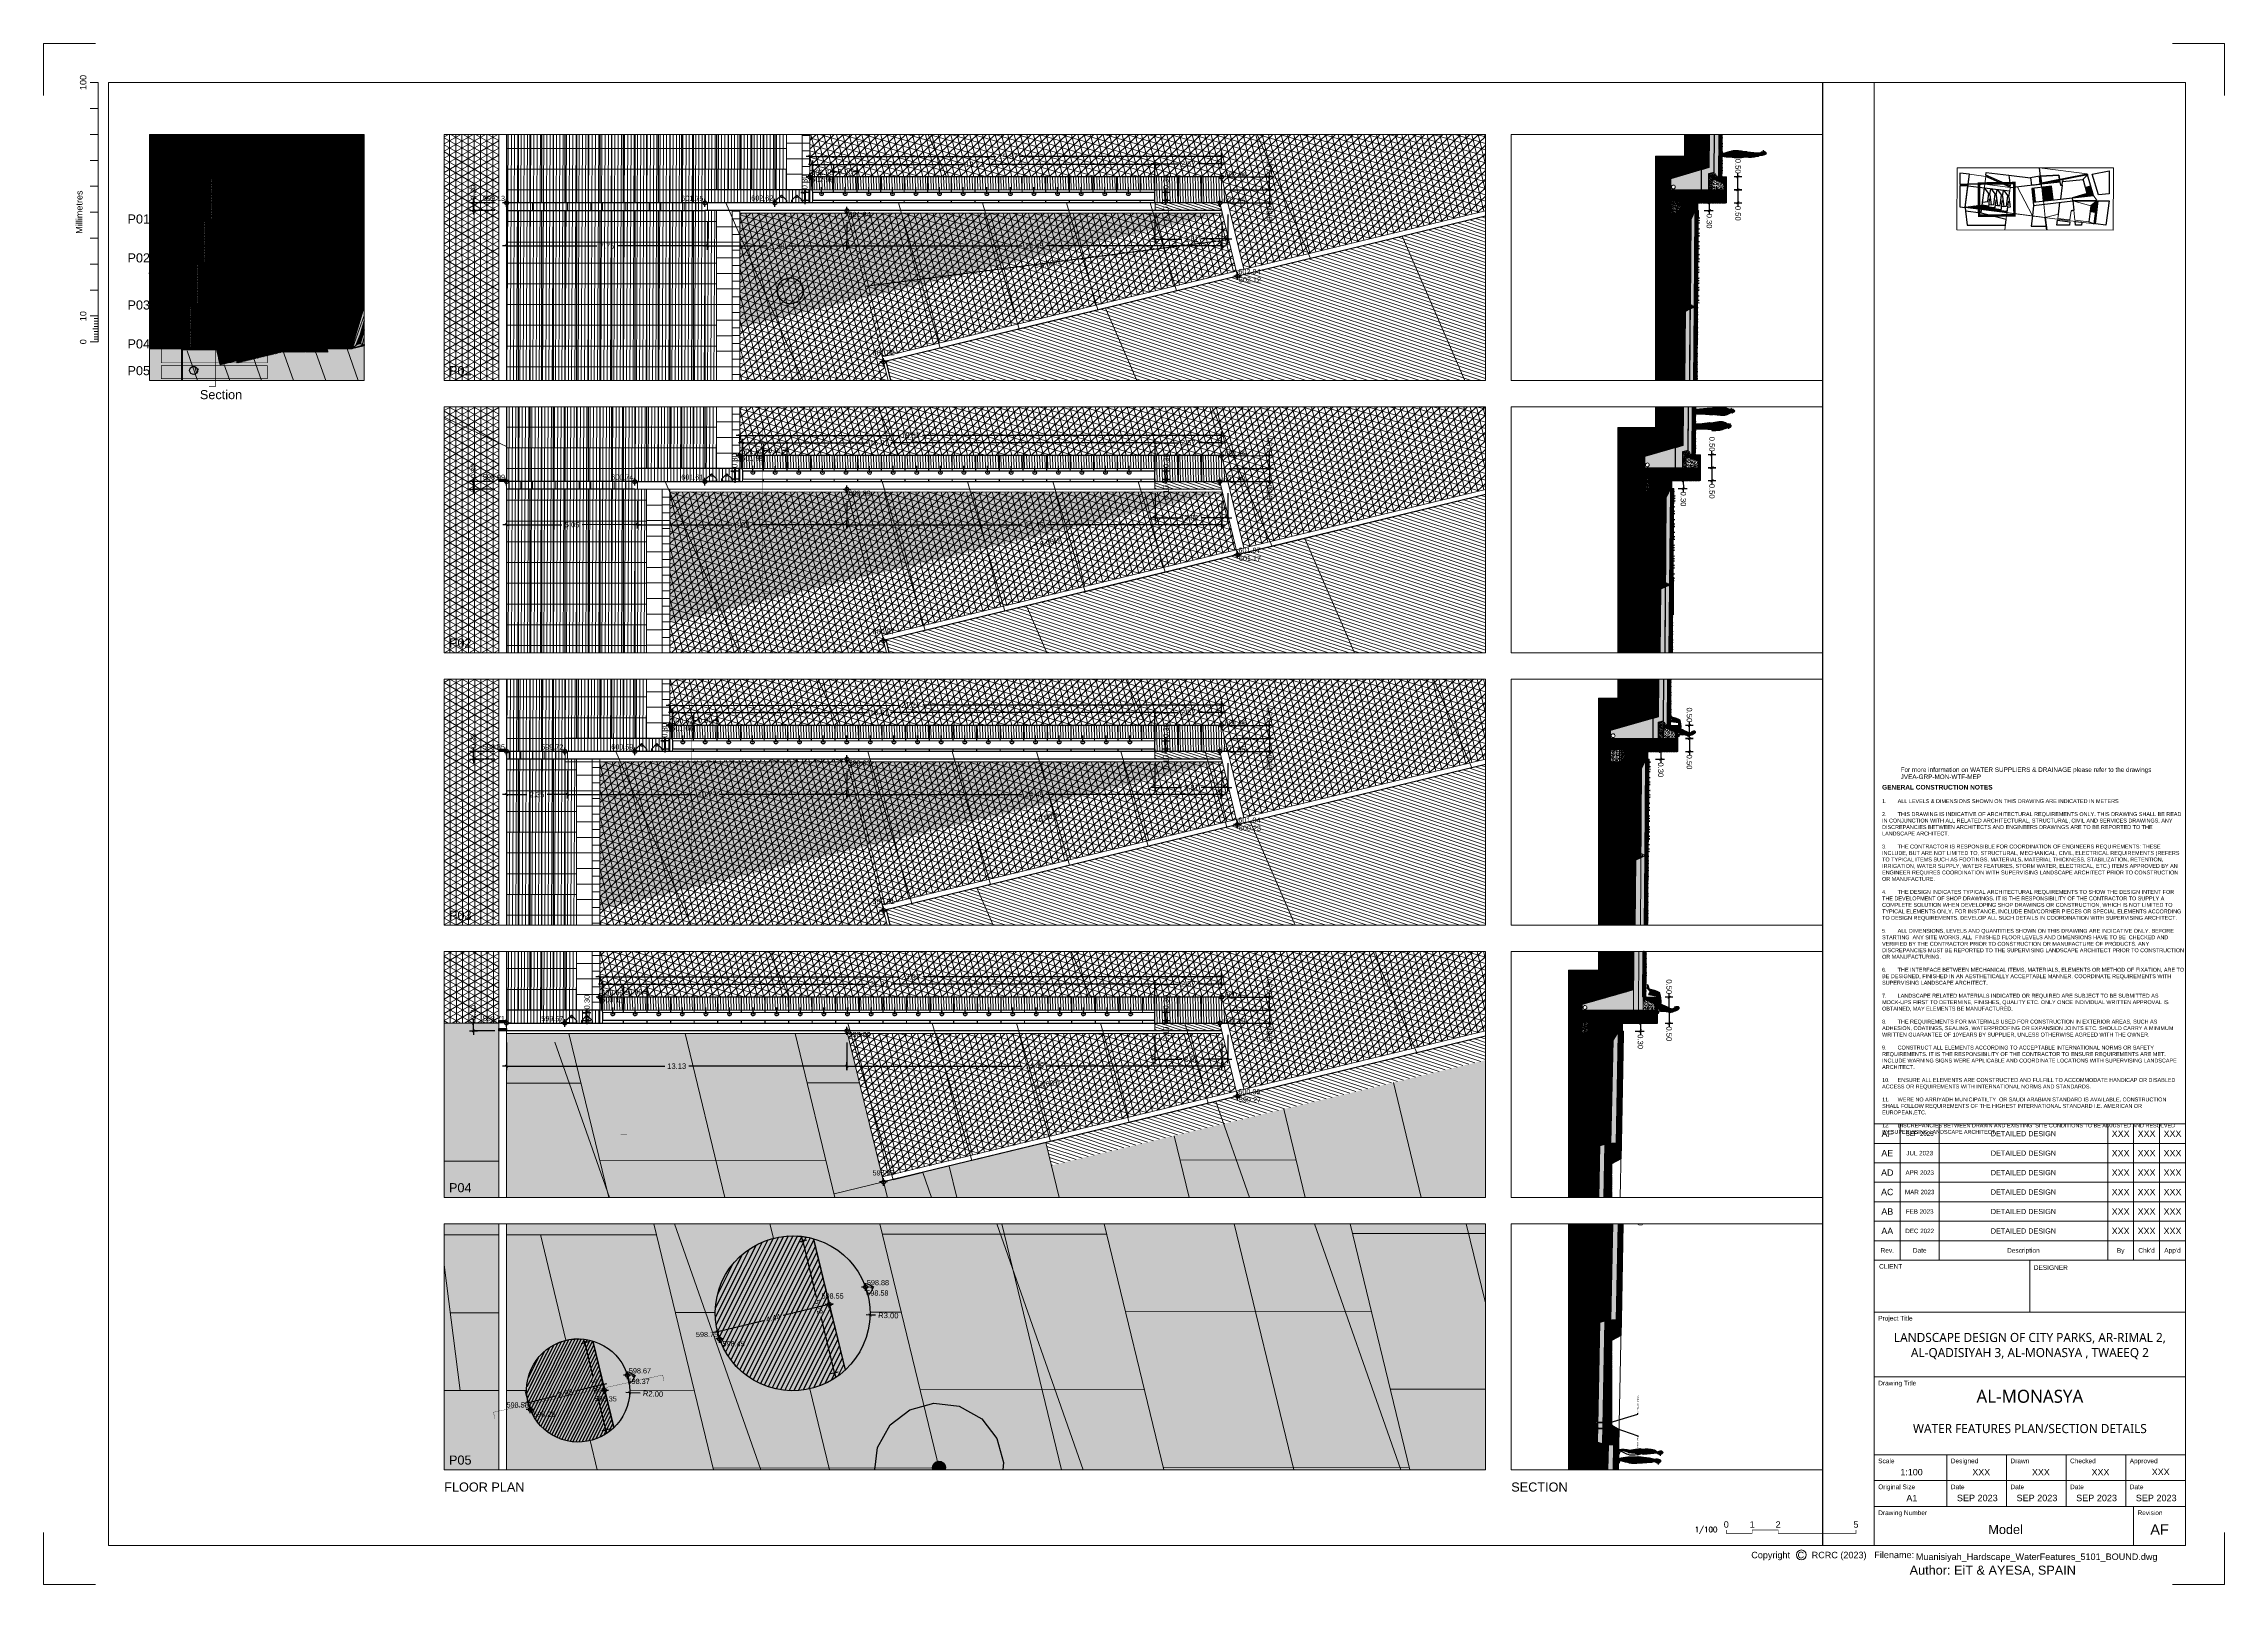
# Paper-space layout 'JVEA-GRP-MON-WTF-5102' of a CAD drawing. Header units: metres. Extents: x 0.001 to 0.842, y 0.003 to 0.597.
# The model-space entities are those that its viewports show. They can reach past a viewport. Long polylines and large blocks are cut down to what shows.
import ezdxf
from ezdxf import colors
from ezdxf.entities.mleader import LeaderData, LeaderLine
from ezdxf.enums import TextEntityAlignment as Align
from ezdxf.math import Vec2, Vec3

# ---------------------------------------------------------------- set-up
doc = ezdxf.new("R2010")
doc.units = ezdxf.units.M
for name, pattern in [('DASHED2', [0.375, 0.25, -0.125]), ('TRAZOS2', [9.525, 6.35, -3.175]), ('XREF_MON_GENERAL_LAYOUT$0$ACAD_ISO07W100', [3, 0, -3]), ('XREF_MON_SFT_TREES$0$HIDDEN', [0.375, 0.25, -0.125]), ('XREF_MON_WATERFEATURE$0$DASH_1', [0.4, 0.1, -0.3]), ('XREF_MON_WATERFEATURE$0$DASHEDX2', [1.5, 1, -0.5]), ('XREF_MON_WATERFEATURE$0$HIDDEN', [0.375, 0.25, -0.125])]:
    doc.linetypes.add(name, pattern=pattern)
for name, color, linetype, plot in [('-aux', 50, 'Continuous', False), ('00-AUX', 2, 'Continuous', False), ('00-VIEWORT', 7, 'Continuous', False), ('EiT_aux', 50, 'Continuous', False), ('XREF_MON_BUILDINGS$0$00_AUX', 3, 'Continuous', False), ('XREF_MON_HSC_PAVEMENT$0$00-AUX', 2, 'Continuous', False), ('XREF_MON_WATERFEATURE$0$-aux', 50, 'Continuous', False), ('XREF_MON_WATERFEATURE$0$00_Aux', 6, 'Continuous', False)]:
    doc.layers.add(name, color=color, linetype=linetype, plot=plot)
for name, color, linetype in [('00_XREF_MON_HSC_PAVEMENT', 7, 'Continuous'), ('00_XREF_TWQ_BUILDINGS', 7, 'Continuous'), ('00_XREF_TWQ_SFT_TREES', 7, 'Continuous'), ('01-TX', 7, 'Continuous'), ('02-L-AUX Talls', 15, 'Continuous'), ('02-L-Water Level 1', 142, 'Continuous'), ('A_TEXT_EDIT', 7, 'Continuous'), ('XREF_HSC_ARC_CONSTRUCTION NOTES$0$EA-ANNO-TEXT', 7, 'Continuous'), ('XREF_MON_GENERAL_LAYOUT$0$02-L-Edge Line', 4, 'Continuous'), ('XREF_MON_GENERAL_LAYOUT$0$02-L-Edge Line Stair +10cm', 6, 'Continuous'), ('XREF_MON_GENERAL_LAYOUT$0$02-L-Edge Line Step -10cm', 6, 'Continuous'), ('XREF_MON_GENERAL_LAYOUT$0$02-L-Plan Change', 8, 'Continuous'), ('XREF_MON_HSC_PAVEMENT$0$02-L-Tree Pit_line', 252, 'Continuous'), ('XREF_MON_HSC_PAVEMENT$0$02-L-Waterfeatures 01', 151, 'Continuous'), ('XREF_MON_KEYPLAN$0$02-L-fina', 7, 'Continuous'), ('XREF_MON_SFT_TREES$0$SL_TREE_CANOPY', 251, 'XREF_MON_SFT_TREES$0$HIDDEN'), ('XREF_MON_SFT_TREES$0$SL_TREE_TRUNK', 251, 'Continuous'), ('XREF_MON_TITLE BLOCK$0$EA_TEXT_NOTEDIT', 7, 'Continuous'), ('XREF_MON_TITLE BLOCK$0$EA_TEXT_REF', 7, 'Continuous'), ('XREF_MON_TITLE BLOCK$0$G-ANNO AA', 7, 'Continuous'), ('XREF_MON_WATERFEATURE$0$0-TX-1_25', 7, 'Continuous'), ('XREF_MON_WATERFEATURE$0$00_WF_Return', 150, 'Continuous'), ('XREF_MON_WATERFEATURE$0$00_WF_Supply', 170, 'Continuous'), ('XREF_MON_WATERFEATURE$0$01-TX', 7, 'Continuous'), ('XREF_MON_WATERFEATURE$0$02-L-SEC-View 1', 7, 'Continuous'), ('XREF_MON_WATERFEATURE$0$02-L-Waterfeatures 02', 152, 'Continuous'), ('XREF_MON_WATERFEATURE$0$02-L-Waterfeatures 03', 252, 'Continuous'), ('XREF_MON_WATERFEATURE$0$03-BK PERSONATGES', 7, 'Continuous'), ('XREF_MON_WATERFEATURE$0$COTAUX', 7, 'Continuous'), ('XREF_MON_WATERFEATURE$0$personatges', 7, 'Continuous')]:
    doc.layers.add(name, color=color, linetype=linetype)
for name, color, linetype, lineweight, true_color in [('02-L-projecció', 7, 'Continuous', 5, 0x636363), ('XREF_MON_HSC_PAVEMENT$0$02-L-Joints-Paviment_06_Concrete Slab in sittu', 7, 'Continuous', 5, 0x999999), ('XREF_MON_HSC_PAVEMENT$0$02-L-Joints-Paviment_07_Natural Stone', 7, 'Continuous', 5, 0x998833), ('XREF_MON_HSC_PAVEMENT$0$02-L-Joints-Paviment_07_Precast Concrete Blocks 60X40', 7, 'Continuous', 5, 0x999999), ('XREF_MON_HSC_PAVEMENT$0$03-TR-Pavement_01_Compacted Ground', 7, 'Continuous', 5, 0x5a4f30), ('XREF_MON_HSC_PAVEMENT$0$03-TR-Pavement_02_Sealed Gravel', 7, 'Continuous', 5, 0x38321e), ('XREF_MON_HSC_PAVEMENT$0$03-TR-Pavement_04_Dry Meadow_2', 7, 'Continuous', 5, 0xe2c75d), ('XREF_MON_HSC_PAVEMENT$0$03-TR-Pavement_05_Precast irregular Concrete Blocks_Open Joint', 7, 'Continuous', 5, 0x82ae7e), ('XREF_MON_HSC_PAVEMENT$0$03-TR-Pavement_05_Precast irregular Concrete Blocks_Open Joint 2', 7, 'Continuous', 5, 0xe2c75d), ('XREF_MON_HSC_PAVEMENT$0$03-TR-Pavement_06_Concrete Slab in situ', 7, 'Continuous', 9, 0xf7f7f7), ('XREF_MON_HSC_PAVEMENT$0$03-TR-Pavement_07_Precast Concrete Blocks 20X10', 7, 'Continuous', 5, 0x999999), ('XREF_MON_HSC_PAVEMENT$0$03-TR-Pavement_07_Precast Concrete Blocks 60X40', 7, 'Continuous', 5, 0x999999), ('XREF_MON_HSC_PAVEMENT$0$03-TR-Pavement_07_Precast irregular Concrete Blocks', 7, 'Continuous', 5, 0xb3b3b3), ('XREF_MON_HSC_PAVEMENT$0$03-TR-Pavement_08_Natural Stone Bleachers', 7, 'Continuous', 5, 0x969696), ('XREF_MON_WATERFEATURE$0$02-L-projecció', 7, 'Continuous', 5, 0x636363), ('XREF_MON_WATERFEATURE$0$02-L-projecció 2', 7, 'Continuous', 5, 0x636363), ('XREF_MON_WATERFEATURE$0$3- TR terra vegetal', 7, 'Continuous', 0, 0xbea68e), ('XREF_MON_WATERFEATURE$0$3-TR grava', 7, 'Continuous', 5, 0x666666), ('XREF_MON_WATERFEATURE$0$3-TR sorra granitica', 7, 'Continuous', 0, 0xf2dac9), ('XREF_MON_WATERFEATURE$0$3-TR tot_u', 7, 'Continuous', 5, 0x787878)]:
    doc.layers.add(name, color=color, linetype=linetype, lineweight=lineweight, true_color=true_color)
for name, color, linetype, true_color in [('02-L-Waterfeatures 01', 7, 'Continuous', 0x4da6ff), ('XREF_MON_HSC_PAVEMENT$0$03-TR-Pavement_00_Dry Swale', 7, 'Continuous', 0x6e5d3a), ('XREF_MON_HSC_PAVEMENT$0$03-TR-Tree Pit_White', 7, 'Continuous', 0xfcfcfc), ('XREF_MON_SFT_TREES$0$SL_TREE__DELONIX_REGIA', 7, 'Continuous', 0x8f2400), ('XREF_MON_SFT_TREES$0$SL_TREE_ACACIA_FARNESIANA', 7, 'Continuous', 0xe0e000), ('XREF_MON_SFT_TREES$0$SL_TREE_ACACIA_NILOTICA', 7, 'Continuous', 0x264d00), ('XREF_MON_SFT_TREES$0$SL_TREE_AZADIRACHTA_INDICA', 7, 'Continuous', 0x9ec82d), ('XREF_MON_SFT_TREES$0$SL_TREE_MELIA_AZEDARACH', 7, 'Continuous', 0xfcb0fa), ('XREF_MON_SFT_TREES$0$SL_TREE_PARKINSONIA_ACUELATA', 2, 'Continuous', 0xffff00), ('XREF_MON_WATERFEATURE$0$01-TX-Cotes_1-100', 7, 'Continuous', 0x3f5f7f), ('XREF_MON_WATERFEATURE$0$01-TX-Dimensions_1-100', 7, 'Continuous', 0x3f5f7f), ('XREF_MON_WATERFEATURE$0$01-TX-Pendents_1-100', 7, 'Continuous', 0x3f5f7f), ('XREF_MON_WATERFEATURE$0$02-L-Waterfeatures 01', 7, 'Continuous', 0x4da6ff), ('XREF_MON_WATERFEATURE$0$EIT_3 TR sorra', 7, 'Continuous', 0xd8ceb0)]:
    doc.layers.add(name, color=color, linetype=linetype, true_color=true_color)
for name, color, linetype, lineweight in [('XREF_MON_GENERAL_LAYOUT$0$02-L-Level Curves 0.25-0.75m', 33, 'Continuous', 5), ('XREF_MON_GENERAL_LAYOUT$0$02-L-Level Curves 0.50m', 33, 'Continuous', 5), ('XREF_MON_GENERAL_LAYOUT$0$02-L-Level Curves 1m', 37, 'Continuous', 5), ('XREF_MON_GENERAL_LAYOUT$0$02-L-Material Change', 251, 'Continuous', 5), ('XREF_MON_HSC_FURNITURE$0$05-Railing', 8, 'Continuous', 13), ('XREF_MON_HSC_PAVEMENT$0$03-TR-Pavement_04_Dry Meadow_', 54, 'Continuous', 5), ('XREF_MON_TITLE BLOCK$0$EA_PLAN TEMPLATE', 7, 'Continuous', 15), ('XREF_MON_TITLE BLOCK$0$G-ANNO-TTLB', 7, 'Continuous', 15), ('XREF_MON_TITLE BLOCK$0$Z-TTLB-TEXT', 4, 'Continuous', 0), ('XREF_MON_WATERFEATURE$0$02-L-SEC-Section Cut', 4, 'Continuous', 9), ('XREF_MON_WATERFEATURE$0$02-L-seccionat', 6, 'Continuous', 5), ('XREF_MON_WATERFEATURE$0$03-TR-L-1-CM', 7, 'Continuous', 0), ('XREF_MON_WATERFEATURE$0$1-CM', 7, 'Continuous', 0), ('XREF_MON_WATERFEATURE$0$1-L-GESPA', 64, 'Continuous', 0), ('XREF_MON_WATERFEATURE$0$2-metall', 5, 'Continuous', 0), ('XREF_MON_WATERFEATURE$0$3-TR Formigó', 252, 'Continuous', 0), ('XREF_MON_WATERFEATURE$0$3-TR terra compactada', 45, 'Continuous', 0), ('XREF_MON_WATERFEATURE$0$3-TR Tot-u', 37, 'Continuous', 0)]:
    doc.layers.add(name, color=color, linetype=linetype, lineweight=lineweight)
doc.layers.get('XREF_MON_HSC_PAVEMENT$0$00-AUX').off()
doc.layers.get('XREF_MON_SFT_TREES$0$SL_TREE__DELONIX_REGIA').off()
doc.layers.get('XREF_MON_SFT_TREES$0$SL_TREE_ACACIA_FARNESIANA').off()
doc.layers.get('XREF_MON_SFT_TREES$0$SL_TREE_ACACIA_NILOTICA').off()
doc.layers.get('XREF_MON_SFT_TREES$0$SL_TREE_AZADIRACHTA_INDICA').off()
doc.layers.get('XREF_MON_SFT_TREES$0$SL_TREE_MELIA_AZEDARACH').off()
doc.layers.get('XREF_MON_SFT_TREES$0$SL_TREE_PARKINSONIA_ACUELATA').off()
doc.styles.add('Arial_4', font='arial.ttf', dxfattribs={"height": 1.8})
doc.styles.add('ATK_Arial_5.0mm', font='arial.ttf', dxfattribs={"height": 5})
doc.styles.add('POBLET2', font='romans.shx')
doc.styles.get("Standard").update_dxf_attribs({"font": 'arial.ttf'})
doc.styles.add('XREF_HSC_ARC_CONSTRUCTION NOTES$0$SWISS', font='swiss.ttf')
doc.styles.add('XREF_MON_GENERAL_LAYOUT$0$Standard', font='arial.ttf')
doc.styles.add('XREF_MON_TITLE BLOCK$0$Arial_4', font='arial.ttf', dxfattribs={"height": 2.5})
doc.styles.add('XREF_MON_TITLE BLOCK$0$Arial_6', font='arial.ttf', dxfattribs={"height": 1.8})
doc.styles.add('XREF_MON_TITLE BLOCK$0$Arial_7', font='arial.ttf', dxfattribs={"height": 3.5})
doc.styles.add('XREF_MON_TITLE BLOCK$0$ATK_Arial_2.5mm', font='arial.ttf', dxfattribs={"height": 2.5})
doc.styles.add('XREF_MON_TITLE BLOCK$0$ATK_Arial_3.5m', font='arial.ttf', dxfattribs={"height": 3.5})
doc.styles.add('XREF_MON_TITLE BLOCK$0$ATK_Arial_4.0m', font='arial.ttf', dxfattribs={"height": 4})
doc.styles.add('XREF_MON_TITLE BLOCK$0$ATK_Arial_4.0mm', font='arial.ttf', dxfattribs={"height": 4})
doc.styles.add('XREF_MON_TITLE BLOCK$0$ATK_Arial_5.0mm', font='arial.ttf', dxfattribs={"height": 5})
doc.styles.add('XREF_MON_WATERFEATURE$0$Standard', font='arial.ttf')
doc.dimstyles.new('XREF_MON_WATERFEATURE$0$E100', dxfattribs={"dimscale": 0.03, "dimtxt": 7, "dimasz": 0.5, "dimexe": 0.1, "dimexo": 15, "dimgap": 4, "dimtad": 1, "dimzin": 0, "dimdsep": 46, "dimtxsty": 'XREF_MON_WATERFEATURE$0$Standard', "dimblk1": 'XREF_MON_WATERFEATURE$0$LINCOT200', "dimblk2": 'XREF_MON_WATERFEATURE$0$LINCOT200', "dimsah": 1, "dimcen": 0.1, "dimdle": 0.1, "dimclrt": 256, "dimadec": 0, "dimazin": 0, "dimtfac": 0.015385, "dimtofl": 0, "dimtmove": 0, "dimatfit": 3, "dimldrblk": 'XREF_MON_WATERFEATURE$0$LINCOT200', "dimfxl": 1, "dimtolj": 1, "dimtzin": 0, "dimarcsym": 0})
pattern_1 = [(78.3, (679760.92877, 2748631.8044), (-0.23317743, 0.0482887), []), (138.3, (679760.92877, 2748631.8044), (-0.158408, -0.1777932), []), (198.3, (679760.92877, 2748631.8044), (0.07476945, -0.22608194), [])]
pattern_2 = [(90, (652974.11672, 2717198.73223), (-0.1247775, 0), [])]
pattern_3 = [(94, (0, 0), (-0.237544939468, -0.01661076031), []), (154, (0, 0), (-0.10438712933, -0.214025332275), []), (214, (0, 0), (0.133157810139, -0.197414571965), [])]
pattern_4 = [(91.9, (0, 0), (-0.237994082671, -0.007895076854), []), (151.9, (0, 0), (-0.112159704215, -0.21005645997), []), (211.9, (0, 0), (0.125834378456, -0.202161383117), [])]
pattern_5 = [(0, (0, 0), (0.127, 0.219970452362), [0.03175, -0.22225]), (90, (0.01588, 0), (-0.127, 0.219970452362), [0.015875, -0.424065904724]), (90, (0.01984, 0), (-0.127, 0.219970452362), [0.0127, -0.427240904724]), (90, (0.0119, 0), (-0.127, 0.219970452362), [0.0127, -0.427240904724]), (60, (0.02381, 0), (-0.126999999827, 0.219970452462), [0.01016, -0.24384]), (120, (0.00794, 0), (-0.253999999827, 1e-10), [0.01016, -0.24384])]
pattern_6 = [(90, (15.58814, 5.14732), (-0.1247775, 0), [])]
pattern_7 = [(90, (31.18001, 10.29508), (-0.1247775, 0), [])]
pattern_8 = [(90, (-15.59437, -5.14019), (-0.1247775, 0), [])]
pattern_9 = [(351.74119729, (3501528.8307, 2982648.92163), (0.02280359083, 0.157103656053), [])]
pattern_10 = [(351.817275954, (2141863.82541, 2871835.36408), (0.0117088985226, 0.081428038808), [])]
pattern_11 = [(351.817275954, (2559628.75876, 2907041.34342), (0.015054396749, 0.10469387879), [])]
pattern_12 = [(43.9857993, (15.1686905, -101.1614758), (0.00192727513, 0.00660389192), [0.0085328125, -0.0017065625, 0, -0.0017065625])]
pattern_13 = [(45, (-9e-10, -5e-10), (-0.0067351921, 0.0067351921), []), (135, (-9e-10, -5e-10), (-0.0067351921, -0.0067351921), [])]
pattern_14 = [(43.9857993, (14.8425006, -101.1589324), (0.00192727513, 0.00660389192), [0.0085328125, -0.0017065625, 0, -0.0017065625])]
pattern_15 = [(43.9857993, (14.012635, -101.1524616), (0.00192727513, 0.00660389192), [0.0085328125, -0.0017065625, 0, -0.0017065625])]
pattern_16 = [(44.928657, (3.989243, -0.797851), (-0.0067268004, 0.0067435734), []), (134.928657, (3.989243, -0.797851), (-0.0067435734, -0.0067268004), [])]
pattern_17 = [(360, (-9e-10, -5e-10), (0, 0.0025), [])]
pattern_18 = [(360, (0.4936708, -0.0044677), (0, 0.0025), [])]
pattern_19 = [(360, (0.9873415, -0.0089354), (0, 0.0025), [])]
pattern_20 = [(44.928657, (5.891401, -0.815059), (-0.0067268004, 0.0067435734), []), (134.928657, (5.891401, -0.815059), (-0.0067435734, -0.0067268004), [])]
pattern_21 = [(360, (1.902158, -0.017208), (0, 0.0025), [])]
pattern_22 = [(360, (2.0920764, -0.0189253), (0, 0.0025), [])]
pattern_23 = [(45.000242, (-12.470176, 0.097065), (-0.0067352206, 0.0067351636), []), (135.000242, (-12.470176, 0.097065), (-0.0067351636, -0.0067352206), [])]
pattern_24 = [(0.0715857, (-16.460412, 0.889932), (-3.12352e-06, 0.00249999805), [])]
pattern_25 = [(0.0715857, (-15.966736, 0.886081), (-3.12352e-06, 0.00249999805), [])]
pattern_26 = [(0.0715857, (-15.47306, 0.88223), (-3.12352e-06, 0.00249999805), [])]
pattern_27 = [(45.000242, (-10.567997, 0.082234), (-0.0067352206, 0.0067351636), []), (135.000242, (-10.567997, 0.082234), (-0.0067351636, -0.0067352206), [])]
pattern_28 = [(0.0715857, (-14.558234, 0.8751006), (-3.12352e-06, 0.00249999805), [])]
pattern_29 = [(0.0715857, (-14.3683135, 0.8736205), (-3.12352e-06, 0.00249999805), [])]
pattern_30 = [(45, (-1.259798, 0.009823), (-0.0067351921, 0.0067351921), []), (135, (-1.259798, 0.009823), (-0.0067351921, -0.0067351921), [])]
pattern_31 = [(43.9857993, (12.752837, -101.1426385), (0.00192727513, 0.00660389192), [0.0085328125, -0.0017065625, 0, -0.0017065625])]
pattern_32 = [(43.9857993, (11.891755, -101.1359173), (0.00192727513, 0.00660389192), [0.0085328125, -0.0017065625, 0, -0.0017065625])]
pattern_33 = [(45, (-2.950746, 0.023015), (-0.0067351921, 0.0067351921), []), (135, (-2.950746, 0.023015), (-0.0067351921, -0.0067351921), [])]
pattern_34 = [(43.9857993, (10.5269972, -101.1252723), (0.00192727513, 0.00660389192), [0.0085328125, -0.0017065625, 0, -0.0017065625])]
pattern_35 = [(45, (-4.641693, 0.0362035), (-0.0067351921, 0.0067351921), []), (135, (-4.641693, 0.0362035), (-0.0067351921, -0.0067351921), [])]
pattern_36 = [(43.9857993, (10.2008073, -101.122729), (0.00192727513, 0.00660389192), [0.0085328125, -0.0017065625, 0, -0.0017065625])]
pattern_37 = [(43.9857993, (9.3709417, -101.116258), (0.00192727513, 0.00660389192), [0.0085328125, -0.0017065625, 0, -0.0017065625])]
pattern_38 = [(45, (-4.641693, 0.0362035), (-0.0067351921, 0.0067351921), []), (135, (-4.641693, 0.0362035), (-0.0067351921, -0.0067351921), [])]
pattern_39 = [(43.9857993, (8.5098596, -101.109537), (0.00192727513, 0.00660389192), [0.0085328125, -0.0017065625, 0, -0.0017065625])]
pattern_40 = [(45, (-6.332641, 0.049395), (-0.0067351921, 0.0067351921), []), (135, (-6.332641, 0.049395), (-0.0067351921, -0.0067351921), [])]
pattern_41 = [(43.9857993, (7.679994, -101.1030663), (0.00192727513, 0.00660389192), [0.0085328125, -0.0017065625, 0, -0.0017065625])]
pattern_42 = [(43.9857993, (7.1451018, -101.098892), (0.00192727513, 0.00660389192), [0.0085328125, -0.0017065625, 0, -0.0017065625])]
pattern_43 = [(45, (-8.023589, 0.062584), (-0.0067351921, 0.0067351921), []), (135, (-8.023589, 0.062584), (-0.0067351921, -0.0067351921), [])]
pattern_44 = [(45, (-6.972493, 0.054388), (-0.0067351921, 0.0067351921), []), (135, (-6.972493, 0.054388), (-0.0067351921, -0.0067351921), [])]
pattern_45 = [(43.9857993, (6.5052497, -101.0938994), (0.00192727513, 0.00660389192), [0.0085328125, -0.0017065625, 0, -0.0017065625])]
pattern_46 = [(45, (-8.663441, 0.067576), (-0.0067351921, 0.0067351921), []), (135, (-8.663441, 0.067576), (-0.0067351921, -0.0067351921), [])]
pattern_47 = [(43.9857993, (6.1790598, -101.091356), (0.00192727513, 0.00660389192), [0.0085328125, -0.0017065625, 0, -0.0017065625])]
pattern_48 = [(43.9857993, (5.3491942, -101.0848852), (0.00192727513, 0.00660389192), [0.0085328125, -0.0017065625, 0, -0.0017065625])]
pattern_49 = [(43.9857993, (-1.2526427, -100.1335502), (0.00192727513, 0.00660389192), [0.0085328125, -0.0017065625, 0, -0.0017065625])]
pattern_50 = [(45, (-16.421333, 1.027926), (-0.0067351921, 0.0067351921), []), (135, (-16.421333, 1.027926), (-0.0067351921, -0.0067351921), [])]
pattern_51 = [(43.9857993, (-1.5788326, -100.1310068), (0.00192727513, 0.00660389192), [0.0085328125, -0.0017065625, 0, -0.0017065625])]
pattern_52 = [(43.9857993, (-2.4086982, -100.124536), (0.00192727513, 0.00660389192), [0.0085328125, -0.0017065625, 0, -0.0017065625])]
pattern_53 = [(45, (-17.681131, 1.037749), (-0.0067351921, 0.0067351921), []), (135, (-17.681131, 1.037749), (-0.0067351921, -0.0067351921), [])]
pattern_54 = [(43.9857993, (-3.668496, -100.114713), (0.00192727513, 0.00660389192), [0.0085328125, -0.0017065625, 0, -0.0017065625])]
pattern_55 = [(43.9857993, (31.589232, -102.114553), (0.00192727513, 0.00660389192), [0.0085328125, -0.0017065625, 0, -0.0017065625])]
pattern_56 = [(45, (16.4205415, -0.953077), (-0.0067351921, 0.0067351921), []), (135, (16.4205415, -0.953077), (-0.0067351921, -0.0067351921), [])]
pattern_57 = [(43.9857993, (31.263042, -102.1120097), (0.00192727513, 0.00660389192), [0.0085328125, -0.0017065625, 0, -0.0017065625])]
pattern_58 = [(43.9857993, (30.4331765, -102.105539), (0.00192727513, 0.00660389192), [0.0085328125, -0.0017065625, 0, -0.0017065625])]
pattern_59 = [(44.928657, (20.409784, -1.750929), (-0.0067268004, 0.0067435734), []), (134.928657, (20.409784, -1.750929), (-0.0067435734, -0.0067268004), [])]
pattern_60 = [(360, (16.4205415, -0.9530773), (0, 0.0025), [])]
pattern_61 = [(360, (16.9142123, -0.957545), (0, 0.0025), [])]
pattern_62 = [(360, (17.407883, -0.9620128), (0, 0.0025), [])]
pattern_63 = [(44.928657, (22.311942, -1.7681365), (-0.0067268004, 0.0067435734), []), (134.928657, (22.311942, -1.7681365), (-0.0067435734, -0.0067268004), [])]
pattern_64 = [(360, (18.3226995, -0.9702852), (0, 0.0025), [])]
pattern_65 = [(360, (18.512618, -0.9720026), (0, 0.0025), [])]
pattern_66 = [(45, (15.160744, -0.943254), (-0.0067351921, 0.0067351921), []), (135, (15.160744, -0.943254), (-0.0067351921, -0.0067351921), [])]
pattern_67 = [(43.9857993, (29.1733786, -102.0957158), (0.00192727513, 0.00660389192), [0.0085328125, -0.0017065625, 0, -0.0017065625])]
pattern_68 = [(43.9857993, (28.3122965, -102.0889946), (0.00192727513, 0.00660389192), [0.0085328125, -0.0017065625, 0, -0.0017065625])]
pattern_69 = [(45, (13.469796, -0.930062), (-0.0067351921, 0.0067351921), []), (135, (13.469796, -0.930062), (-0.0067351921, -0.0067351921), [])]
pattern_70 = [(43.9857993, (27.482431, -102.082524), (0.00192727513, 0.00660389192), [0.0085328125, -0.0017065625, 0, -0.0017065625])]
pattern_71 = [(45, (11.778848, -0.916874), (-0.0067351921, 0.0067351921), []), (135, (11.778848, -0.916874), (-0.0067351921, -0.0067351921), [])]
pattern_72 = [(43.9857993, (25.7914832, -102.0693355), (0.00192727513, 0.00660389192), [0.0085328125, -0.0017065625, 0, -0.0017065625])]
pattern_73 = [(45, (11.778848, -0.916874), (-0.0067351921, 0.0067351921), []), (135, (11.778848, -0.916874), (-0.0067351921, -0.0067351921), [])]
pattern_74 = [(43.9857993, (24.930401, -102.0626143), (0.00192727513, 0.00660389192), [0.0085328125, -0.0017065625, 0, -0.0017065625])]
pattern_75 = [(45, (10.0879005, -0.903682), (-0.0067351921, 0.0067351921), []), (135, (10.0879005, -0.903682), (-0.0067351921, -0.0067351921), [])]
pattern_76 = [(43.9857993, (24.1005355, -102.0561436), (0.00192727513, 0.00660389192), [0.0085328125, -0.0017065625, 0, -0.0017065625])]
pattern_77 = [(43.9857993, (23.5656433, -102.0519694), (0.00192727513, 0.00660389192), [0.0085328125, -0.0017065625, 0, -0.0017065625])]
pattern_78 = [(45, (8.396953, -0.890494), (-0.0067351921, 0.0067351921), []), (135, (8.396953, -0.890494), (-0.0067351921, -0.0067351921), [])]
pattern_79 = [(45, (9.448048, -0.898689), (-0.0067351921, 0.0067351921), []), (135, (9.448048, -0.898689), (-0.0067351921, -0.0067351921), [])]
pattern_80 = [(43.9857993, (22.9257912, -102.0469767), (0.00192727513, 0.00660389192), [0.0085328125, -0.0017065625, 0, -0.0017065625])]
pattern_81 = [(45, (7.757101, -0.885501), (-0.0067351921, 0.0067351921), []), (135, (7.757101, -0.885501), (-0.0067351921, -0.0067351921), [])]
pattern_82 = [(43.9857993, (22.5996013, -102.0444333), (0.00192727513, 0.00660389192), [0.0085328125, -0.0017065625, 0, -0.0017065625])]
pattern_83 = [(43.9857993, (21.7697357, -102.0379625), (0.00192727513, 0.00660389192), [0.0085328125, -0.0017065625, 0, -0.0017065625])]
pattern_84 = [(45, (7.757101, -0.885501), (-0.0067351921, 0.0067351921), []), (135, (7.757101, -0.885501), (-0.0067351921, -0.0067351921), [])]
pattern_85 = [(43.9857993, (48.0097735, -103.0676305), (0.00192727513, 0.00660389192), [0.0085328125, -0.0017065625, 0, -0.0017065625])]
pattern_86 = [(45, (32.841083, -1.906155), (-0.0067351921, 0.0067351921), []), (135, (32.841083, -1.906155), (-0.0067351921, -0.0067351921), [])]
pattern_87 = [(43.9857993, (47.6835836, -103.065087), (0.00192727513, 0.00660389192), [0.0085328125, -0.0017065625, 0, -0.0017065625])]
pattern_88 = [(43.9857993, (46.853718, -103.0586163), (0.00192727513, 0.00660389192), [0.0085328125, -0.0017065625, 0, -0.0017065625])]
pattern_89 = [(45, (31.581285, -1.8963315), (-0.0067351921, 0.0067351921), []), (135, (31.581285, -1.8963315), (-0.0067351921, -0.0067351921), [])]
pattern_90 = [(43.9857993, (45.59392, -103.048793), (0.00192727513, 0.00660389192), [0.0085328125, -0.0017065625, 0, -0.0017065625])]
pattern_91 = [(43.9857993, (44.732838, -103.042072), (0.00192727513, 0.00660389192), [0.0085328125, -0.0017065625, 0, -0.0017065625])]
pattern_92 = [(45, (29.890337, -1.88314), (-0.0067351921, 0.0067351921), []), (135, (29.890337, -1.88314), (-0.0067351921, -0.0067351921), [])]
pattern_93 = [(43.9857993, (43.9029724, -103.0356012), (0.00192727513, 0.00660389192), [0.0085328125, -0.0017065625, 0, -0.0017065625])]
pattern_94 = [(45, (28.19939, -1.869951), (-0.0067351921, 0.0067351921), []), (135, (28.19939, -1.869951), (-0.0067351921, -0.0067351921), [])]
pattern_95 = [(43.9857993, (42.2120247, -103.022413), (0.00192727513, 0.00660389192), [0.0085328125, -0.0017065625, 0, -0.0017065625])]
pattern_96 = [(45, (28.19939, -1.869951), (-0.0067351921, 0.0067351921), []), (135, (28.19939, -1.869951), (-0.0067351921, -0.0067351921), [])]
pattern_97 = [(43.9857993, (41.3509426, -103.0156917), (0.00192727513, 0.00660389192), [0.0085328125, -0.0017065625, 0, -0.0017065625])]
pattern_98 = [(45, (26.508442, -1.856759), (-0.0067351921, 0.0067351921), []), (135, (26.508442, -1.856759), (-0.0067351921, -0.0067351921), [])]
pattern_99 = [(43.9857993, (40.521077, -103.009221), (0.00192727513, 0.00660389192), [0.0085328125, -0.0017065625, 0, -0.0017065625])]
pattern_100 = [(43.9857993, (39.9861848, -103.0050467), (0.00192727513, 0.00660389192), [0.0085328125, -0.0017065625, 0, -0.0017065625])]
pattern_101 = [(45, (24.817494, -1.843571), (-0.0067351921, 0.0067351921), []), (135, (24.817494, -1.843571), (-0.0067351921, -0.0067351921), [])]
pattern_102 = [(45, (25.86859, -1.851767), (-0.0067351921, 0.0067351921), []), (135, (25.86859, -1.851767), (-0.0067351921, -0.0067351921), [])]
pattern_103 = [(43.9857993, (39.3463327, -103.000054), (0.00192727513, 0.00660389192), [0.0085328125, -0.0017065625, 0, -0.0017065625])]
pattern_104 = [(45, (24.177642, -1.838578), (-0.0067351921, 0.0067351921), []), (135, (24.177642, -1.838578), (-0.0067351921, -0.0067351921), [])]
pattern_105 = [(43.9857993, (39.0201428, -102.9975106), (0.00192727513, 0.00660389192), [0.0085328125, -0.0017065625, 0, -0.0017065625])]
pattern_106 = [(43.9857993, (38.1902772, -102.99104), (0.00192727513, 0.00660389192), [0.0085328125, -0.0017065625, 0, -0.0017065625])]
pattern_107 = [(45, (24.177642, -1.838578), (-0.0067351921, 0.0067351921), []), (135, (24.177642, -1.838578), (-0.0067351921, -0.0067351921), [])]
pattern_108 = [(45, (-45.997468, 30.806562), (-0.0067351921, 0.0067351921), [])]
pattern_109 = [(43.9858, (77.1369715, -24.0476978), (0.0019272751, 0.0066038919), [0.0085328125, -0.0017065625, 0, -0.0017065625])]
pattern_110 = [(43.9858, (60.7155243, -34.8634047), (0.001927275, 0.006603892), [0.0085328125, -0.0017065625, 0, -0.0017065625])]
pattern_111 = [(43.9858, (44.2959392, -33.9091067), (0.001927275, 0.006603892), [0.0085328125, -0.0017065625, 0, -0.0017065625])]
pattern_112 = [(43.9858, (27.874606, -32.706181), (0.001927275, 0.006603892), [0.0085328125, -0.0017065625, 0, -0.0017065625])]
pattern_113 = [(360, (-2896.4141667, -1232.1993586), (-4e-16, 0.003175), [])]
pattern_114 = [(0, (-35335.0844, 7618.7814), (0, 3.175), [])]
pattern_115 = [(359.999242, (-35.4972894, 7.238312), (3.99e-08, 0.00301625), [])]
pattern_116 = [(51.62958204573, (1724359.1855206, -2201516.7936003), (-0.0024892446214535, 0.001970859257929), [])]
pattern_117 = [(360, (-35.5112037, 7.2378423), (-4e-16, 0.00301625), [])]
pattern_118 = [(360, (-2890.9677293, -1231.3984358), (-4e-16, 0.003175), [])]
pattern_119 = [(360, (-2888.447405, -1231.4618852), (-4e-16, 0.003175), [])]
pattern_120 = [(360, (-2889.87978, -1231.41888), (-4e-16, 0.003175), [])]

# ---------------------------------------------------------------- blocks, each defined once
blk = doc.blocks.new('XREF_MON_TITLE BLOCK')
at = {"layer": 'XREF_MON_TITLE BLOCK$0$EA_PLAN TEMPLATE', "lineweight": 13}
for p, q in [((21, 579), (18, 579)), ((21, 479), (21, 579)), ((21, 569), (18, 569)), ((21, 559), (18, 559)), ((21, 549), (18, 549)), ((21, 539), (18, 539)), ((21, 529), (18, 529)), ((21, 519), (18, 519)), ((21, 509), (18, 509)), ((21, 499), (18, 499)), ((21, 489), (18, 489)), ((21, 488), (19.5, 488)), ((21, 484), (19, 484)), ((21, 487), (19.5, 487)), ((21, 486), (19.5, 486)), ((21, 485), (19.5, 485)), ((21, 483), (19.5, 483)), ((21, 482), (19.5, 482)), ((21, 481), (19.5, 481)), ((21, 480), (19.5, 480)), ((21, 479), (18, 479))]:
    blk.add_line(p, q, dxfattribs=at)
at = {"layer": 'XREF_MON_TITLE BLOCK$0$EA_PLAN TEMPLATE', "lineweight": 5}
for p, q in [((706, 125), (706, 579)), ((826, 50), (706, 50)), ((826, 30), (706, 30)), ((806, 15), (806, 30))]:
    blk.add_line(p, q, dxfattribs=at)
at = {"layer": 'XREF_MON_TITLE BLOCK$0$EA_PLAN TEMPLATE'}
for p, q in [((826, 177.5), (706, 177.5)), ((716, 177.5), (716, 125)), ((731, 177.5), (731, 125)), ((796, 125), (796, 177.5)), ((806, 125), (806, 177.5)), ((816, 177.5), (816, 125)), ((706, 170), (826, 170)), ((826, 170), (706, 170)), ((706, 162.5), (826, 162.5)), ((706, 155), (826, 155)), ((706, 147.5), (826, 147.5)), ((826, 140), (706, 140)), ((706, 132.5), (826, 132.5)), ((706, 125), (826, 125)), ((766, 105), (766, 125)), ((826, 80), (706, 80)), ((734, 30), (734, 50)), ((757, 30), (757, 50)), ((780, 30), (780, 50)), ((803, 30), (803, 50)), ((826, 40), (706, 40))]:
    blk.add_line(p, q, dxfattribs=at)
at = {"layer": 'XREF_MON_TITLE BLOCK$0$EA_PLAN TEMPLATE', "flags": 128}
for points in [[(0, 574), (0, 594), (20, 594)], [(821, 594), (841, 594), (841, 574)], [(20, 0), (0, 0), (0, 20)], [(841, 20), (841, 0), (821, 0)], [(841, 20), (841, 0), (821, 0)]]:
    blk.add_lwpolyline(points, dxfattribs=at)
at = {"layer": 'XREF_MON_TITLE BLOCK$0$EA_PLAN TEMPLATE', "lineweight": 5, "flags": 128}
for points in [[(826, 15), (826, 579), (25, 579), (25, 15)], [(25, 15), (826, 15)]]:
    blk.add_lwpolyline(points, dxfattribs=at)
at = {"layer": 'XREF_MON_TITLE BLOCK$0$EA_PLAN TEMPLATE'}
for points in [[(706, 105), (826, 105), (826, 125), (706, 125)], [(706, 105), (826, 105), (826, 15), (706, 15)]]:
    blk.add_lwpolyline(points, close=True, dxfattribs=at)
at = {"layer": 'XREF_MON_TITLE BLOCK$0$G-ANNO-TTLB', "lineweight": 5}
blk.add_circle((677.88, 11.37), 1.9, dxfattribs=at)
at = {"layer": 'XREF_MON_TITLE BLOCK$0$EA_PLAN TEMPLATE', "lineweight": 13, "style": 'XREF_MON_TITLE BLOCK$0$ATK_Arial_2.5mm'}
for s, p in [('100', (16.5, 579.02)), ('Millimetres', (15, 529.04)), ('10', (16.5, 488.93)), ('0', (16.5, 479.06))]:
    blk.add_text(s, height=2.5, rotation=90, dxfattribs=at).set_placement(p, align=Align.CENTER)
at = {"layer": 'XREF_MON_TITLE BLOCK$0$EA_TEXT_NOTEDIT', "lineweight": 5, "style": 'XREF_MON_TITLE BLOCK$0$Arial_6'}
for s, p in [('Rev.', (711, 128.75)), ('Date', (723.5, 128.75)), ('Description', (763.5, 128.75)), ('By', (801, 128.75)), ("Chk'd", (811, 128.75)), ("App'd", (821, 128.75))]:
    blk.add_text(s, height=1.8, dxfattribs=at).set_placement(p, align=Align.MIDDLE_CENTER)
for s, p in [('CLIENT', (707.85, 123.5)), ('Project Title', (707.5, 103.5)), ('Drawing Title', (707.5, 78.5)), ('Scale', (707.5, 48.5)), ('Designed', (735.5, 48.5)), ('Drawn', (758.5, 48.5)), ('Checked', (781.5, 48.5)), ('Approved', (804.5, 48.5)), ('Original Size', (707.5, 38.5)), ('Date', (735.5, 38.5)), ('Date', (758.5, 38.5)), ('Date', (781.5, 38.5)), ('Date', (804.5, 38.5)), ('Drawing Number', (707.5, 28.5)), ('Revision', (807.5, 28.5))]:
    blk.add_text(s, height=1.8, dxfattribs=at).set_placement(p, align=Align.TOP_LEFT)
blk.add_text('DESIGNER', height=1.8, dxfattribs=at).set_placement((767.5, 121.24))
at = {"layer": 'XREF_MON_TITLE BLOCK$0$EA_TEXT_REF', "lineweight": 5, "style": 'XREF_MON_TITLE BLOCK$0$Arial_6'}
blk.add_text('A1', height=2.5, dxfattribs=at).set_placement((720.5, 32), align=Align.CENTER)
at = {"layer": 'XREF_MON_TITLE BLOCK$0$EA_TEXT_REF', "color": 7, "linetype": 'Continuous', "style": 'XREF_MON_TITLE BLOCK$0$ATK_Arial_3.5m'}
blk.add_text('Model', height=3.5, dxfattribs=at).set_placement((756.63, 19.42), align=Align.CENTER)
at = {"layer": 'XREF_MON_TITLE BLOCK$0$EA_TEXT_REF', "linetype": 'Continuous', "insert": (766, 91.86), "char_height": 3.5, "attachment_point": 5, "style": 'XREF_MON_TITLE BLOCK$0$ATK_Arial_5.0mm'}
blk.add_mtext_dynamic_manual_height_columns('{\\fSegoe UI|b0|i0|c0|p34;LANDSCAPE DESIGN OF CITY PARKS, AR-RIMAL 2, AL-QADISIYAH 3, AL-MONASYA , TWAEEQ 2 }', width=108.2239, gutter_width=20, heights=[0], dxfattribs=at)
at = {"layer": 'XREF_MON_TITLE BLOCK$0$EA_TEXT_REF', "color": 7, "linetype": 'Continuous', "insert": (816, 21.14), "char_height": 4, "attachment_point": 5, "line_spacing_factor": 0.938532, "style": 'XREF_MON_TITLE BLOCK$0$ATK_Arial_4.0m'}
blk.add_mtext_dynamic_manual_height_columns('AF', width=9.9282, gutter_width=20, heights=[0], dxfattribs=at)
at = {"layer": 'XREF_MON_TITLE BLOCK$0$G-ANNO AA', "lineweight": 5, "style": 'XREF_MON_TITLE BLOCK$0$Arial_6'}
for p in [(763.5, 173.75), (763.5, 166.25), (763.5, 158.75), (763.5, 151.25), (763.5, 143.75), (763.5, 136.25)]:
    blk.add_text('DETAILED DESIGN', height=2, dxfattribs=at).set_placement(p, align=Align.MIDDLE_CENTER)
at = {"layer": 'XREF_MON_TITLE BLOCK$0$G-ANNO AA', "lineweight": 211, "attachment_point": 5, "line_spacing_factor": 0.938532, "style": 'XREF_MON_TITLE BLOCK$0$Arial_4'}
for s, width, insert, char_height in [('AF', 4.7281, (711, 173.75), 2.459), ('SEP 2023', 12.1744, (723.5, 173.75), 1.721), ('XXX', 7.3301, (801, 173.75), 2.459), ('XXX', 7.3301, (811, 173.75), 2.459), ('XXX', 7.3301, (821, 173.75), 2.459), ('AD', 4.7281, (711, 158.75), 2.459), ('AE', 4.7281, (711, 166.25), 2.459), ('JUL 2023', 12.1744, (723.5, 166.25), 1.721), ('XXX', 7.3301, (801, 166.25), 2.459), ('XXX', 7.3301, (801, 158.75), 2.459), ('XXX', 7.3301, (811, 166.25), 2.459), ('XXX', 7.3301, (811, 158.75), 2.459), ('XXX', 7.3301, (821, 166.25), 2.459), ('XXX', 7.3301, (821, 158.75), 2.459), ('AC', 4.7281, (711, 151.25), 2.459), ('APR 2023', 12.1744, (723.5, 158.75), 1.721), ('MAR 2023', 12.1744, (723.5, 151.25), 1.721), ('XXX', 7.3301, (801, 151.25), 2.459), ('XXX', 7.3301, (811, 151.25), 2.459), ('XXX', 7.3301, (821, 151.25), 2.459), ('AB', 4.7281, (711, 143.75), 2.459), ('FEB 2023', 12.1744, (723.5, 143.75), 1.721), ('XXX', 7.3301, (801, 143.75), 2.459), ('XXX', 7.3301, (811, 143.75), 2.459), ('XXX', 7.3301, (821, 143.75), 2.459), ('AA', 4.7281, (711, 136.25), 2.459), ('DEC 2022', 12.1744, (723.5, 136.25), 1.721), ('XXX', 7.3301, (801, 136.25), 2.459), ('XXX', 7.3301, (811, 136.25), 2.459), ('XXX', 7.3301, (821, 136.25), 2.459)]:
    blk.add_mtext_dynamic_manual_height_columns(s, width=width, gutter_width=20, heights=[0], dxfattribs=dict(at, insert=insert, char_height=char_height))
at = {"layer": 'XREF_MON_TITLE BLOCK$0$G-ANNO-TTLB', "lineweight": 5}
for s, height, style, p in [('Filename: ', 2.5, 'XREF_MON_TITLE BLOCK$0$Arial_4', (706, 11.37)), ('Author: EiT & AYESA, SPAIN ', 3.5, 'XREF_MON_TITLE BLOCK$0$Arial_7', (719.62, 5.48))]:
    blk.add_text(s, height=height, dxfattribs=dict(at, style=style)).set_placement(p, align=Align.MIDDLE_LEFT)
at = {"layer": 'XREF_MON_TITLE BLOCK$0$G-ANNO-TTLB', "linetype": 'Continuous', "insert": (766, 72.48), "char_height": 5, "attachment_point": 5, "style": 'XREF_MON_TITLE BLOCK$0$ATK_Arial_5.0mm'}
blk.add_mtext_dynamic_manual_height_columns('{\\fSegoe UI|b0|i0|c0|p34;AL-MONASYA}', width=108.2239, gutter_width=20, heights=[0], dxfattribs=at)
at = {"layer": 'XREF_MON_TITLE BLOCK$0$G-ANNO-TTLB', "lineweight": 211, "attachment_point": 1, "line_spacing_factor": 0.938532, "style": 'XREF_MON_TITLE BLOCK$0$Arial_4'}
for s, heights, insert, char_height in [('XXX', [0], (743.8, 44.49), 2.459), ('XXX', [0], (766.8, 44.49), 2.459), ('XXX', [1.53], (789.8, 44.49), 2.459), ('XXX', [0], (813.01, 44.58), 2.459), ('SEP 2023', [0], (737.86, 34.56), 2.5), ('SEP 2023', [0], (760.86, 34.56), 2.5), ('SEP 2023', [0], (783.86, 34.56), 2.5), ('SEP 2023', [0], (806.86, 34.56), 2.5)]:
    blk.add_mtext_dynamic_manual_height_columns(s, width=108.2239, gutter_width=20, heights=heights, dxfattribs=dict(at, insert=insert, char_height=char_height))
at = {"layer": 'XREF_MON_TITLE BLOCK$0$G-ANNO-TTLB', "linetype": 'Continuous', "lineweight": 0, "insert": (703, 9.31), "char_height": 2.5, "attachment_point": 9, "line_spacing_factor": 0.975, "style": 'XREF_MON_TITLE BLOCK$0$ATK_Arial_2.5mm'}
blk.add_mtext('Copyright   C   RCRC (2023)', dxfattribs=at)
at = {"layer": 'XREF_MON_TITLE BLOCK$0$Z-TTLB-TEXT', "color": 0, "style": 'XREF_MON_TITLE BLOCK$0$ATK_Arial_4.0mm'}
blk.add_text('Muanisiyah_Hardscape_WaterFeatures_5101_BOUND.dwg', height=2.5, dxfattribs=at).set_placement((722.03, 9.41))
blk = doc.blocks.new('*U12')
at = {"const_width": 0.2}
blk.add_lwpolyline([(0, -0.2), (0, -1.45), (10, -1.45), (10, -0.2), (20, -0.2), (20, -1.45), (50, -1.45), (50, -0.2)], dxfattribs=at)
for s, p in [('0', (0, 0.7)), ('1', (10, 0.7)), ('2', (20, 0.7)), ('5', (50, 0.7))]:
    blk.add_text(s, height=2.5).set_placement(p, align=Align.CENTER)
at = {"layer": 'EiT_aux', "style": 'POBLET2'}
blk.add_text('1/100', height=2, dxfattribs=at).set_placement((-7.81, -0.96), align=Align.CENTER)
blk = doc.blocks.new('XREF_MON_KEYPLAN')
at = {"layer": 'XREF_MON_KEYPLAN$0$02-L-fina', "lineweight": 0, "ltscale": 0.2}
for p, q in [((679599.2, 2748668.1), (679959, 2748839.3)), ((679791, 2748759.4), (679962.1, 2748840.9)), ((679962.1, 2748840.9), (680030.9, 2748696.3)), ((679791, 2748759.4), (679908.2, 2748798)), ((679929.6, 2748752.6, 0), (679930.5, 2748753.4, 0)), ((679931.1, 2748752.8), (679932, 2748753.6)), ((679932.5, 2748753), (679933.4, 2748753.8)), ((679933.9, 2748753.2), (679934.8, 2748754)), ((679935.3, 2748753.4), (679936.2, 2748754.2)), ((679936.8, 2748753.6), (679937.7, 2748754.4)), ((679938.2, 2748753.8, 0), (679939.1, 2748754.6, 0)), ((679939.6, 2748754), (679940.5, 2748754.8)), ((679941, 2748754.2), (679941.9, 2748755)), ((679942.5, 2748754.4, 0), (679943.4, 2748755.2, 0)), ((679943.9, 2748754.6), (679944.8, 2748755.4)), ((679945.3, 2748754.9, 0), (679946.2, 2748755.7, 0)), ((679946.7, 2748755.1), (679961.1, 2748746.1)), ((679952, 2748727.6), (679964.9, 2748688.5)), ((679675.6, 2748679.7), (679635.2, 2748666.4)), ((679979.7, 2748689.9), (679662.1, 2748585)), ((680030.9, 2748696.4), (679667.9, 2748523.6)), ((679681.9, 2748660.6), (679675.7, 2748679.5)), ((679744.3, 2748681.2), (679681.9, 2748660.6)), ((679734.7, 2748668.3), (679747.2, 2748672.4)), ((679744.3, 2748681.2), (679747.2, 2748672.4)), ((679760, 2748691), (679827.2, 2748639.9)), ((679859, 2748650.4), (679836.4, 2748686.7)), ((679667.9, 2748523.6), (679599.2, 2748668.1)), ((679662.1, 2748585), (679635.2, 2748666.4)), ((679662.1, 2748585), (679635.2, 2748666.4)), ((679859, 2748650.4), (679662.3, 2748585.4)), ((679699, 2748608.9), (679681.9, 2748660.6)), ((679685.1, 2748651.9), (679697.3, 2748655.9)), ((679697.3, 2748655.9), (679709.8, 2748660)), ((679709.8, 2748660), (679722.3, 2748664.1)), ((679722.3, 2748664.1), (679734.7, 2748668.3)), ((679764.8, 2748619.2), (679772.3, 2748596.3)), ((679699, 2748608.9), (679662.3, 2748585.4)), ((679772.3, 2748596.3), (679778.9, 2748576.4)), ((679772.3, 2748596.3), (679778.9, 2748576.4))]:
    blk.add_line(p, q, dxfattribs=at)
at = {"layer": 'XREF_MON_KEYPLAN$0$02-L-fina', "ltscale": 0.3}
for p, q in [((679910.2, 2748795.8), (679813.1, 2748724)), ((679910.2, 2748795.8), (679813.1, 2748724)), ((679908.2, 2748798), (679910.2, 2748795.8)), ((679818, 2748716.1), (679791, 2748759.4)), ((679813.1, 2748724), (679811.5, 2748726.6)), ((679814.3, 2748672.6), (679900.5, 2748726.2)), ((679814.3, 2748672.6), (679900.5, 2748726.2)), ((679836, 2748741), (679852.2, 2748751)), ((679857.7, 2748699.7), (679839.1, 2748729.7)), ((679857.7, 2748699.7), (679839.1, 2748729.7)), ((679853.9, 2748749.1), (679853.9, 2748749.1)), ((679853.9, 2748749.1), (679853.9, 2748749.1)), ((679900.5, 2748726.2), (679946.7, 2748755.1)), ((679946.7, 2748755.1), (679900.5, 2748726.2)), ((679900.5, 2748726.2), (679946.7, 2748755.1)), ((679929.7, 2748752.6, 0), (679900.5, 2748726.2)), ((679929.7, 2748752.6, 0), (679900.5, 2748726.2)), ((679904.8, 2748719.2), (679900.5, 2748726.2)), ((679904.8, 2748719.2), (679961.1, 2748746.1)), ((679961.1, 2748746.1), (679904.8, 2748719.2)), ((679904.8, 2748719.2), (679961.1, 2748746.1)), ((679907.3, 2748732.4), (679942.7, 2748754.5)), ((679913.7, 2748738.2), (679939, 2748753.9)), ((679920.1, 2748743.9), (679935.3, 2748753.4)), ((679926.5, 2748749.7), (679931.5, 2748752.8)), ((679929.6, 2748752.6), (679946.7, 2748755.1)), ((679952, 2748727.6), (679964.9, 2748688.5)), ((679744.3, 2748681.2), (679813.1, 2748724)), ((679795.7, 2748702.3), (679818.7, 2748665.4)), ((679818.7, 2748665.4), (679904.8, 2748719.2)), ((679904.8, 2748719.2), (679917.3, 2748699)), ((679911.9, 2748694.1), (679917.3, 2748698.5)), ((679917.3, 2748698.5), (679911.9, 2748694.1)), ((679911.9, 2748694.1), (679917.3, 2748698.5)), ((679818.7, 2748665.4), (679827.2, 2748639.9)), ((679827.5, 2748639.7), (679835.7, 2748614.9)), ((679876.2, 2748622.8), (679859, 2748650.4)), ((679859, 2748650.4), (679876.2, 2748622.8)), ((679876.2, 2748622.8), (679859, 2748650.4)), ((679859, 2748650.4), (679876.2, 2748622.8))]:
    blk.add_line(p, q, dxfattribs=at)
at = {"layer": 'XREF_MON_KEYPLAN$0$02-L-fina'}
for p, q in [((679904.3, 2748780.8), (679910.2, 2748795.8)), ((679946.7, 2748755.1, 0), (679910.2, 2748795.8, 0)), ((679813.1, 2748724), (679853.8, 2748749.4)), ((679831.8, 2748724.7), (679850.1, 2748695.3)), ((679833.9, 2748726.1), (679852.3, 2748696.6)), ((679836.1, 2748727.4), (679854.4, 2748697.9)), ((679838.2, 2748728.7), (679856.5, 2748699.2)), ((679929.9, 2748773.8, 0), (679919.2, 2748764.2)), ((679932.5, 2748753, 0), (679921, 2748765.8, 0)), ((679935.3, 2748753.4, 0), (679922.8, 2748767.4, 0)), ((679938.2, 2748753.8, 0), (679924.6, 2748769, 0)), ((679941, 2748754.2, 0), (679926.3, 2748770.6, 0)), ((679943.9, 2748754.6, 0), (679928.1, 2748772.2, 0)), ((679961.1, 2748746.1), (679952, 2748727.6)), ((679797.8, 2748703.6), (679816.2, 2748674.1)), ((679800, 2748704.9), (679818.3, 2748675.4)), ((679819.1, 2748716.8), (679837.4, 2748687.4)), ((679821.2, 2748718.1), (679839.5, 2748688.7)), ((679823.3, 2748719.5), (679841.7, 2748690)), ((679825.4, 2748720.8), (679843.8, 2748691.3)), ((679827.6, 2748722.1), (679845.9, 2748692.6)), ((679829.7, 2748723.4), (679848, 2748694)), ((679764.8, 2748619.2), (679662.3, 2748585.4)), ((679764.5, 2748620.1), (679665.4, 2748587.3)), ((679764.2, 2748620.9), (679668.3, 2748589.2)), ((679748.4, 2748616.6), (679671.1, 2748591)), ((679748.1, 2748617.4), (679674, 2748592.9)), ((679738.5, 2748615.1), (679677, 2748594.8)), ((679731.9, 2748613.9), (679679.9, 2748596.7)), ((679731.7, 2748614.7), (679682.9, 2748598.6)), ((679699, 2748609), (679684.9, 2748651.8)), ((679705.5, 2748641.6), (679684.9, 2748651.8)), ((679731.4, 2748615.5), (679685.8, 2748600.4)), ((679715, 2748612.8), (679694.6, 2748606.1)), ((679696.5, 2748616.5), (679707.8, 2748623.5)), ((679714.7, 2748613.6), (679697.5, 2748608)), ((679714.6, 2748614.1), (679699, 2748608.9)), ((679714.6, 2748614.1), (679699, 2748608.9)), ((679707.8, 2748623.5), (679701, 2748643.8)), ((679705.5, 2748641.6), (679705.5, 2748641.6)), ((679705.5, 2748641.6), (679719.2, 2748619.5)), ((679725.1, 2748623.2), (679716.6, 2748648.9)), ((679719.2, 2748619.5), (679725.1, 2748623.2)), ((679721.1, 2748646.8), (679734.8, 2748624.7)), ((679740.7, 2748628.3), (679732.2, 2748654.1)), ((679734.8, 2748624.7), (679740.7, 2748628.3)), ((679736.7, 2748651.9), (679750.4, 2748629.8)), ((679747.8, 2748618.2), (679738.5, 2748615.1)), ((679747.8, 2748618.2), (679738.5, 2748615.1)), ((679756.3, 2748633.5), (679747.8, 2748659.3)), ((679750.4, 2748629.8), (679756.3, 2748633.5)), ((679752.3, 2748657.1), (679766, 2748635)), ((679715.5, 2748611.2), (679688.7, 2748602.3)), ((679715.3, 2748612), (679691.7, 2748604.2)), ((679715.3, 2748612), (679712.2, 2748611)), ((679715.3, 2748612), (679712.2, 2748611))]:
    blk.add_line(p, q, dxfattribs=at)
at = {"layer": 'XREF_MON_KEYPLAN$0$02-L-fina', "lineweight": 0, "ltscale": 0.2}
for points in [[(680030.9, 2748696.3), (679962.1, 2748840.9)], [(679904.8, 2748719.2), (679952, 2748727.6)], [(679964.9, 2748688.5), (679931.1, 2748676.7), (679917.3, 2748699), (679911.5, 2748694.2), (679918.8, 2748672.2), (679889.8, 2748661.8), (679886.1, 2748673.1), (679858.8, 2748650.6)], [(679885.9, 2748672.6), (679859, 2748650.4)], [(679979.6, 2748690.2), (679979.7, 2748689.9)]]:
    blk.add_lwpolyline(points, dxfattribs=at)
at = {"layer": 'XREF_MON_KEYPLAN$0$02-L-fina', "ltscale": 0.3}
for points in [[(679811.5, 2748726.6), (679908.2, 2748798)], [(679853.7, 2748749), (679858.8, 2748742), (679862.3, 2748744.1), (679859.5, 2748752.6), (679904.4, 2748780.6)], [(679929.7, 2748752.6), (679904.3, 2748780.8)], [(679734.6, 2748710.3), (679781.1, 2748725.7)], [(679839.1, 2748729.7), (679795.6, 2748702.6)], [(679802.3, 2748741.3), (679843.4, 2748763.4), (679849.7, 2748754.8)], [(679851.3, 2748752.3), (679853.5, 2748749.2)], [(679858, 2748757.2), (679859.4, 2748752.9)], [(679862.3, 2748744.1), (679873.7, 2748709.6)], [(679900.5, 2748726.2), (679929.6, 2748752.6)], [(679744.1, 2748681.5), (679675.6, 2748679.8)], [(679727.6, 2748708), (679734.6, 2748710.3)], [(679744.3, 2748681.2), (679742.3, 2748684.5)], [(679817.8, 2748716), (679836.1, 2748686.5)], [(679885.8, 2748672.9), (679876.4, 2748701.4)], [(679932.3, 2748674.3), (679949, 2748679.8), (679951.4, 2748672.5), (679937.5, 2748665.9), (679932.3, 2748674.3)], [(679682, 2748660.4), (679643.6, 2748642.1)], [(679644.8, 2748638.5), (679684.9, 2748651.8)], [(679835.7, 2748614.9), (679870.8, 2748631.5)], [(679890.6, 2748657.3), (679920.7, 2748667.3), (679923.4, 2748659.2), (679894.6, 2748645.4), (679890.6, 2748657.3)], [(679662.1, 2748585), (679667.2, 2748576.9)], [(679705.4, 2748589.5), (679667.2, 2748576.9), (679686.2, 2748546.3), (679774.9, 2748588.5), (679770.6, 2748602.2), (679705.4, 2748589.5)], [(679705.4, 2748589.5), (679702.5, 2748598.4)]]:
    blk.add_lwpolyline(points, dxfattribs=at)
at = {"layer": 'XREF_MON_KEYPLAN$0$02-L-fina'}
for points in [[(679920, 2748803), (679955.5, 2748829.3), (679980.9, 2748775.9), (679957.3, 2748761.3)], [(679781.1, 2748725.7), (679790.8, 2748710.2), (679810.5, 2748722.5), (679799.9, 2748739.5)], [(679802.3, 2748741.3), (679811.5, 2748726.6), (679849.7, 2748754.8), (679843.4, 2748763.4)], [(679963.7, 2748747.7), (679988.6, 2748759.6), (680008.4, 2748699.7), (679982.4, 2748691.1)], [(679672.3, 2748689.7), (679727.6, 2748708), (679742.3, 2748684.5), (679674.7, 2748682.7)], [(679635.2, 2748666.4), (679611.9, 2748658.7), (679624.2, 2748632.9), (679643.3, 2748641.9)], [(679644.5, 2748638.4), (679625.8, 2748629.5), (679649.1, 2748580.7), (679662.1, 2748585)]]:
    blk.add_lwpolyline(points, close=True, dxfattribs=at)
for points in [[(679959, 2748714.2), (679953.5, 2748730.7)], [(679961.2, 2748715), (679955, 2748733.8)], [(679963.5, 2748715.7), (679956.6, 2748736.9)], [(679965.8, 2748716.5), (679958.1, 2748739.9)], [(679968.1, 2748717.3), (679959.6, 2748743)], [(679979.6, 2748690.2), (679961.1, 2748746.1)], [(679684.9, 2748651.8), (679746.9, 2748672.3)], [(679731.6, 2748667.2), (679747.2, 2748672.4)], [(679752.3, 2748657.1), (679747.2, 2748672.4)], [(679970.4, 2748718), (679956.7, 2748713.5)], [(679964.9, 2748688.5), (679979.7, 2748689.9)], [(679698.7, 2748609.8), (679714.3, 2748614.9)], [(679705.5, 2748641.6), (679700.5, 2748656.9)], [(679700.5, 2748656.9), (679721.1, 2748646.7)], [(679711.8, 2748631.5), (679709.4, 2748629.9)], [(679711.8, 2748631.5), (679709.4, 2748629.9)], [(679709.4, 2748629.9), (679715.6, 2748611.1)], [(679719.2, 2748619.5), (679713.9, 2748616.2)], [(679719.2, 2748619.5), (679713.9, 2748616.2)], [(679715.2, 2748612.3), (679730.8, 2748617.5)], [(679715.6, 2748611.1), (679731.2, 2748616.2)], [(679716, 2748662.1), (679731.6, 2748667.2)], [(679716, 2748662.1), (679736.7, 2748651.9)], [(679721.1, 2748646.8), (679716, 2748662.1)], [(679727.4, 2748636.6), (679724.9, 2748635.1)], [(679725, 2748635.1), (679732, 2748613.6)], [(679734.8, 2748624.7), (679729.5, 2748621.3)], [(679736.7, 2748651.9), (679731.6, 2748667.2)], [(679731.6, 2748667.2), (679752.3, 2748657)], [(679731.6, 2748614.9), (679747.2, 2748620.1)], [(679732, 2748613.6), (679747.6, 2748618.8)], [(679743, 2748641.7), (679740.5, 2748640.2)], [(679740.5, 2748640.2), (679748.5, 2748616.2)], [(679750.4, 2748629.8), (679745.1, 2748626.5)], [(679748, 2748617.5), (679763.6, 2748622.7)], [(679748.5, 2748616.2), (679764.1, 2748621.4)], [(679758.6, 2748646.9), (679756.1, 2748645.4)], [(679756.1, 2748645.4), (679764.8, 2748619.2)], [(679764.8, 2748619.2), (679760.3, 2748632.8)], [(679766, 2748635), (679760.7, 2748631.6)]]:
    blk.add_lwpolyline(points, dxfattribs=at)
blk = doc.blocks.new('XREF_HSC_ARC_CONSTRUCTION NOTES')
at = {"layer": 'XREF_HSC_ARC_CONSTRUCTION NOTES$0$EA-ANNO-TEXT', "linetype": 'Continuous', "insert": (0.70979, 0.31085), "char_height": 0.0015, "width": 0.1161549, "attachment_point": 1, "style": 'XREF_HSC_ARC_CONSTRUCTION NOTES$0$SWISS'}
blk.add_mtext('{\\fSwis721 BT|b1|i0|c0|p34;\\H1.2x;GENERAL CONSTRUCTION NOTES^J}^J1.^IALL LEVELS & DIMENSIONS SHOWN ON THIS DRAWING ARE INDICATED IN METERS\\P^J2.^ITHIS DRAWING IS INDICATIVE OF ARCHITECTURAL REQUIREMENTS ONLY. THIS DRAWING SHALL BE READ IN CONJUNCTION WITH ALL RELATED ARCHITECTURAL, STRUCTURAL, CIVIL AND SERVICES DRAWINGS. ANY DISCREPANCIES BETWEEN ARCHITECTS AND ENGINEERS DRAWINGS ARE TO BE REPORTED TO THE LANDSCAPE ARCHITECT.^J^J3.^ITHE CONTRACTOR IS RESPONSIBLE FOR COORDINATION OF ENGINEERS REQUIREMENTS: THESE INCLUDE, BUT ARE NOT LIMITED TO, STRUCTURAL, MECHANICAL, CIVIL, ELECTRICAL REQUIREMENTS (REFERS TO TYPICAL ITEMS SUCH AS FOOTINGS, MATERIALS, MATERIAL THICKNESS, STABILIZATION, RETENTION, IRRIGATION, WATER SUPPLY, WATER FEATURES, STORM WATER, ELECTRICAL, ETC.) ITEMS APPROVED BY AN ENGINEER REQUIRES COORDINATION WITH SUPERVISING LANDSCAPE ARCHITECT PRIOR TO CONSTRUCTION OR MANUFACTURE.^J^J4.^ITHE DESIGN INDICATES TYPICAL ARCHITECTURAL REQUIREMENTS TO SHOW THE DESIGN INTENT FOR THE DEVELOPMENT OF SHOP DRAWINGS. IT IS THE RESPONSIBILITY OF THE CONTRACTOR TO SUPPLY A COMPLETE SOLUTION WHEN DEVELOPING SHOP DRAWINGS OR CONSTRUCTION, WHICH IS NOT LIMITED TO TYPICAL ELEMENTS ONLY, FOR INSTANCE, INCLUDE END/CORNER PIECES OR SPECIAL ELEMENTS ACCORDING TO DESIGN REQUIREMENTS. DEVELOP ALL SUCH DETAILS IN COORDINATION WITH SUPERVISING ARCHITECT.^J^J5.^IALL DIMENSIONS, LEVELS AND QUANTITIES SHOWN ON THIS DRAWING ARE INDICATIVE ONLY. BEFORE STARTING  ANY SITE WORKS, ALL  FINISHED FLOOR LEVELS AND DIMENSIONS HAVE TO BE  CHECKED AND VERIFIED BY THE CONTRACTOR PRIOR TO CONSTRUCTION OR MANUFACTURE OF PRODUCTS. ANY DISCREPANCIES MUST BE REPORTED TO THE SUPERVISING LANDSCAPE ARCHITECT PRIOR TO CONSTRUCTION OR MANUFACTURING.^J^J6.^ITHE INTERFACE BETWEEN MECHANICAL ITEMS, MATERIALS, ELEMENTS OR METHOD OF FIXATION, ARE TO BE DESIGNED, FINISHED IN AN AESTHETICALLY ACCEPTABLE MANNER. COORDINATE REQUIREMENTS WITH SUPERVISING LANDSCAPE ARCHITECT.^J^J7.^ILANDSCAPE RELATED MATERIALS INDICATED OR REQUIRED ARE SUBJECT TO BE SUBMITTED AS MOCK-UPS FIRST TO DETERMINE, FINISHES, QUALITY ETC. ONLY ONCE INDIVIDUAL WRITTEN APPROVAL IS OBTAINED, MAY ELEMENTS BE MANUFACTURED.^J^J8.^ITHE REQUIREMENTS FOR MATERIALS USED FOR CONSTRUCTION IN EXTERIOR AREAS, SUCH AS ADHESION, COATINGS, SEALING, WATERPROOFING OR EXPANSION JOINTS ETC. SHOULD CARRY A MINIMUM WRITTEN GUARANTEE OF 10YEARS BY SUPPLIER, UNLESS OTHERWISE AGREED WITH THE OWNER.^J^J9.^ICONSTRUCT ALL ELEMENTS ACCORDING TO ACCEPTABLE INTERNATIONAL NORMS OR SAFETY REQUIREMENTS. IT IS THE RESPONSIBILITY OF THE CONTRACTOR TO ENSURE REQUIREMENTS ARE MET. INCLUDE WARNING SIGNS WERE APPLICABLE AND COORDINATE LOCATIONS WITH SUPERVISING LANDSCAPE ARCHITECT.^J^J10.^IENSURE ALL ELEMENTS ARE CONSTRUCTED AND FULFILL TO ACCOMMODATE HANDICAP OR DISABLED ACCESS OR REQUIREMENTS WITH INTERNATIONAL NORMS AND STANDARDS.^J^J11.^IWERE NO ARRIYADH MUNICIPATILTY  OR SAUDI ARABIAN STANDARD IS AVAILABLE, CONSTRUCTION SHALL FOLLOW REQUIREMENTS OF THE HIGHEST INTERNATIONAL STANDARD I.E. AMERICAN OR EUROPEAN,ETC.^J^J12.^IDISCREPANCIES BETWEEN DRAWN AND EXISTING  SITE CONDITIONS TO BE ADJUSTED AND RESOLVED  BY SUPERVISING LANDSCAPE ARCHITECT.', dxfattribs=at)
blk = doc.blocks.new('XREF_MON_BUILDINGS')
at = {"layer": 'XREF_MON_BUILDINGS$0$00_AUX'}
blk.add_lwpolyline([(679716.706, 2748617.942), (679710.598, 2748630.686)], dxfattribs=at)
blk = doc.blocks.new('XREF_MON_SFT_TREES$0$Acacia_pycnantha')
h = blk.add_hatch()
h.set_pattern_fill('ANSI31', color=256, scale=0.1)
edge = h.paths.add_edge_path()
edge.add_arc((0, 0), 3, 0, 360)
at = {"layer": 'XREF_MON_SFT_TREES$0$SL_TREE_TRUNK'}
h = blk.add_hatch(color=256, dxfattribs=at)
h.dxf.hatch_style = 1
edge = h.paths.add_edge_path()
edge.add_arc((0, 0), 0.25, 0, 360)
at = {"layer": 'XREF_MON_SFT_TREES$0$SL_TREE_CANOPY', "linetype": 'XREF_MON_SFT_TREES$0$HIDDEN'}
blk.add_circle((0, 0), 3, dxfattribs=at)
at = {"layer": 'XREF_MON_SFT_TREES$0$SL_TREE_TRUNK'}
blk.add_circle((0, 0), 0.25, dxfattribs=at)
blk = doc.blocks.new('XREF_MON_SFT_TREES$0$Delonix_regia')
h = blk.add_hatch()
h.set_pattern_fill('ANSI31', color=256, scale=0.1)
edge = h.paths.add_edge_path()
edge.add_arc((0, 0), 3, -25.44813, 334.55187)
at = {"layer": 'XREF_MON_SFT_TREES$0$SL_TREE_TRUNK'}
h = blk.add_hatch(color=256, dxfattribs=at)
h.dxf.hatch_style = 1
edge = h.paths.add_edge_path()
edge.add_arc((0, 0), 0.25, 0, 360)
at = {"layer": 'XREF_MON_SFT_TREES$0$SL_TREE_CANOPY', "linetype": 'XREF_MON_SFT_TREES$0$HIDDEN'}
blk.add_circle((0, 0), 3, dxfattribs=at)
at = {"layer": 'XREF_MON_SFT_TREES$0$SL_TREE_TRUNK'}
blk.add_circle((0, 0), 0.25, dxfattribs=at)
blk = doc.blocks.new('XREF_MON_SFT_TREES$0$Melia_azedarach')
h = blk.add_hatch()
h.set_pattern_fill('ANSI31', color=256, scale=0.1)
edge = h.paths.add_edge_path()
edge.add_arc((0, 0), 2.5, -25.44813, 334.55187)
at = {"layer": 'XREF_MON_SFT_TREES$0$SL_TREE_TRUNK'}
h = blk.add_hatch(color=256, dxfattribs=at)
h.dxf.hatch_style = 1
edge = h.paths.add_edge_path()
edge.add_arc((0, 0), 0.25, 0, 360)
at = {"layer": 'XREF_MON_SFT_TREES$0$SL_TREE_CANOPY', "linetype": 'XREF_MON_SFT_TREES$0$HIDDEN'}
blk.add_circle((0, 0), 2.5, dxfattribs=at)
at = {"layer": 'XREF_MON_SFT_TREES$0$SL_TREE_TRUNK'}
blk.add_circle((0, 0), 0.25, dxfattribs=at)
blk = doc.blocks.new('XREF_MON_SFT_TREES$0$Parkinsonia_acuelata')
h = blk.add_hatch()
h.set_pattern_fill('ANSI31', color=256, scale=0.1)
edge = h.paths.add_edge_path()
edge.add_arc((0, 0), 2.5, -25.44813, 334.55187)
at = {"layer": 'XREF_MON_SFT_TREES$0$SL_TREE_TRUNK'}
h = blk.add_hatch(color=256, dxfattribs=at)
h.dxf.hatch_style = 1
edge = h.paths.add_edge_path()
edge.add_arc((0, 0), 0.25, 0, 360)
at = {"layer": 'XREF_MON_SFT_TREES$0$SL_TREE_CANOPY', "linetype": 'XREF_MON_SFT_TREES$0$HIDDEN'}
blk.add_circle((0, 0), 2.5, dxfattribs=at)
at = {"layer": 'XREF_MON_SFT_TREES$0$SL_TREE_TRUNK'}
blk.add_circle((0, 0), 0.25, dxfattribs=at)
blk = doc.blocks.new('XREF_MON_SFT_TREES$0$Azadirachta_indica')
h = blk.add_hatch()
h.set_pattern_fill('ANSI31', color=256, scale=0.1)
edge = h.paths.add_edge_path()
edge.add_arc((0, 0), 3.5, 0, 360)
at = {"layer": 'XREF_MON_SFT_TREES$0$SL_TREE_TRUNK'}
h = blk.add_hatch(color=256, dxfattribs=at)
h.dxf.hatch_style = 1
edge = h.paths.add_edge_path()
edge.add_arc((0, 0), 0.25, 0, 360)
at = {"layer": 'XREF_MON_SFT_TREES$0$SL_TREE_CANOPY', "linetype": 'XREF_MON_SFT_TREES$0$HIDDEN'}
blk.add_circle((0, 0), 3.5, dxfattribs=at)
at = {"layer": 'XREF_MON_SFT_TREES$0$SL_TREE_TRUNK'}
blk.add_circle((0, 0), 0.25, dxfattribs=at)
blk = doc.blocks.new('XREF_MON_SFT_TREES$0$Acacia_nilotica')
h = blk.add_hatch()
h.set_pattern_fill('ANSI31', color=256, scale=0.1)
edge = h.paths.add_edge_path()
edge.add_arc((0, 0), 4, 0, 360)
at = {"layer": 'XREF_MON_SFT_TREES$0$SL_TREE_TRUNK'}
h = blk.add_hatch(color=256, dxfattribs=at)
h.dxf.hatch_style = 1
edge = h.paths.add_edge_path()
edge.add_arc((0, 0), 0.25, 0, 360)
at = {"layer": 'XREF_MON_SFT_TREES$0$SL_TREE_CANOPY', "linetype": 'XREF_MON_SFT_TREES$0$HIDDEN'}
blk.add_circle((0, 0), 4, dxfattribs=at)
at = {"layer": 'XREF_MON_SFT_TREES$0$SL_TREE_TRUNK'}
blk.add_circle((0, 0), 0.25, dxfattribs=at)
blk = doc.blocks.new('XREF_MON_SFT_TREES$0$Acacia_farnesiana.A')
h = blk.add_hatch()
h.set_pattern_fill('ANSI31', color=256, scale=0.1, angle=25.45)
edge = h.paths.add_edge_path()
edge.add_arc((0, 0), 3, 25.44813, 385.44813)
at = {"layer": 'XREF_MON_SFT_TREES$0$SL_TREE_TRUNK'}
h = blk.add_hatch(color=256, dxfattribs=at)
h.dxf.hatch_style = 1
edge = h.paths.add_edge_path()
edge.add_arc((0, 0), 0.25, 0, 360)
at = {"layer": 'XREF_MON_SFT_TREES$0$SL_TREE_CANOPY', "linetype": 'XREF_MON_SFT_TREES$0$HIDDEN'}
blk.add_circle((0, 0), 3, dxfattribs=at)
at = {"layer": 'XREF_MON_SFT_TREES$0$SL_TREE_TRUNK'}
blk.add_circle((0, 0), 0.25, dxfattribs=at)
blk = doc.blocks.new('XREF_MON_SFT_TREES$0$Acacia_farnesiana.B')
h = blk.add_hatch()
h.set_pattern_fill('ANSI31', color=256, scale=0.1, angle=25.45)
edge = h.paths.add_edge_path()
edge.add_arc((0, 0), 3, 25.44813, 385.44813)
at = {"layer": 'XREF_MON_SFT_TREES$0$SL_TREE_TRUNK'}
h = blk.add_hatch(color=256, dxfattribs=at)
h.dxf.hatch_style = 1
edge = h.paths.add_edge_path()
edge.add_arc((0, 0), 0.25, 0, 360)
at = {"layer": 'XREF_MON_SFT_TREES$0$SL_TREE_CANOPY', "linetype": 'XREF_MON_SFT_TREES$0$HIDDEN'}
blk.add_circle((0, 0), 3, dxfattribs=at)
at = {"layer": 'XREF_MON_SFT_TREES$0$SL_TREE_TRUNK'}
blk.add_circle((0, 0), 0.25, dxfattribs=at)
blk = doc.blocks.new('XREF_MON_SFT_TREES$0$Azadiracta.C')
h = blk.add_hatch()
h.set_pattern_fill('ANSI31', color=256, scale=0.08333)
edge = h.paths.add_edge_path()
edge.add_arc((0, 0), 2.917, 0, 360)
at = {"layer": 'XREF_MON_SFT_TREES$0$SL_TREE_TRUNK'}
h = blk.add_hatch(color=256, dxfattribs=at)
h.dxf.hatch_style = 1
edge = h.paths.add_edge_path()
edge.add_arc((0, 0), 0.208, 0, 360)
at = {"layer": 'XREF_MON_SFT_TREES$0$SL_TREE_CANOPY', "linetype": 'XREF_MON_SFT_TREES$0$HIDDEN'}
blk.add_circle((0, 0), 2.917, dxfattribs=at)
at = {"layer": 'XREF_MON_SFT_TREES$0$SL_TREE_TRUNK'}
blk.add_circle((0, 0), 0.208, dxfattribs=at)
blk = doc.blocks.new('XREF_MON_SFT_TREES$0$delonix.A')
h = blk.add_hatch()
h.set_pattern_fill('ANSI31', color=256, scale=0.1, angle=25.45)
edge = h.paths.add_edge_path()
edge.add_arc((0, 0), 3, 0, 360)
at = {"layer": 'XREF_MON_SFT_TREES$0$SL_TREE_TRUNK'}
h = blk.add_hatch(color=256, dxfattribs=at)
h.dxf.hatch_style = 1
edge = h.paths.add_edge_path()
edge.add_arc((0, 0), 0.25, 0, 360)
at = {"layer": 'XREF_MON_SFT_TREES$0$SL_TREE_CANOPY', "linetype": 'XREF_MON_SFT_TREES$0$HIDDEN'}
blk.add_circle((0, 0), 3, dxfattribs=at)
at = {"layer": 'XREF_MON_SFT_TREES$0$SL_TREE_TRUNK'}
blk.add_circle((0, 0), 0.25, dxfattribs=at)
blk = doc.blocks.new('XREF_MON_SFT_TREES$0$Delonix.B')
h = blk.add_hatch()
h.set_pattern_fill('ANSI31', color=256, scale=0.1, angle=25.45)
edge = h.paths.add_edge_path()
edge.add_arc((0, 0), 3, 0, 360)
at = {"layer": 'XREF_MON_SFT_TREES$0$SL_TREE_TRUNK'}
h = blk.add_hatch(color=256, dxfattribs=at)
h.dxf.hatch_style = 1
edge = h.paths.add_edge_path()
edge.add_arc((0, 0), 0.25, 0, 360)
at = {"layer": 'XREF_MON_SFT_TREES$0$SL_TREE_CANOPY', "linetype": 'XREF_MON_SFT_TREES$0$HIDDEN'}
blk.add_circle((0, 0), 3, dxfattribs=at)
at = {"layer": 'XREF_MON_SFT_TREES$0$SL_TREE_TRUNK'}
blk.add_circle((0, 0), 0.25, dxfattribs=at)
blk = doc.blocks.new('XREF_MON_SFT_TREES$0$Melia_acedarach.B')
h = blk.add_hatch()
h.set_pattern_fill('ANSI31', color=256, scale=0.1, angle=25.45)
edge = h.paths.add_edge_path()
edge.add_arc((0, 0), 2.5, 0, 360)
at = {"layer": 'XREF_MON_SFT_TREES$0$SL_TREE_TRUNK'}
h = blk.add_hatch(color=256, dxfattribs=at)
h.dxf.hatch_style = 1
edge = h.paths.add_edge_path()
edge.add_arc((0, 0), 0.25, 0, 360)
at = {"layer": 'XREF_MON_SFT_TREES$0$SL_TREE_CANOPY', "linetype": 'XREF_MON_SFT_TREES$0$HIDDEN'}
blk.add_circle((0, 0), 2.5, dxfattribs=at)
at = {"layer": 'XREF_MON_SFT_TREES$0$SL_TREE_TRUNK'}
blk.add_circle((0, 0), 0.25, dxfattribs=at)
blk = doc.blocks.new('XREF_MON_SFT_TREES')
at = {"layer": 'XREF_MON_SFT_TREES$0$SL_TREE__DELONIX_REGIA'}
for name, p in [('XREF_MON_SFT_TREES$0$Delonix.B', (679732.458, 2748676.09)), ('XREF_MON_SFT_TREES$0$Delonix.B', (679716.859, 2748670.94)), ('XREF_MON_SFT_TREES$0$Delonix.B', (679723.361, 2748669.364)), ('XREF_MON_SFT_TREES$0$Delonix.B', (679740.307, 2748661.328)), ('XREF_MON_SFT_TREES$0$Delonix.B', (679726.986, 2748658.384)), ('XREF_MON_SFT_TREES$0$Delonix.B', (679744.236, 2748658.512)), ('XREF_MON_SFT_TREES$0$Delonix.B', (679709.721, 2748658.26)), ('XREF_MON_SFT_TREES$0$Delonix.B', (679721.599, 2748656.605)), ('XREF_MON_SFT_TREES$0$Delonix.B', (679748.587, 2748654.38)), ('XREF_MON_SFT_TREES$0$Delonix.B', (679696.715, 2748653.99)), ('XREF_MON_SFT_TREES$0$Delonix.B', (679709.196, 2748650.709)), ('XREF_MON_SFT_TREES$0$Delonix.B', (679695.679, 2748648.08)), ('XREF_MON_SFT_TREES$0$Delonix.B', (679729.265, 2748642.433)), ('XREF_MON_SFT_TREES$0$Delonix.B', (679694.643, 2748642.17)), ('XREF_MON_SFT_TREES$0$Delonix.B', (679716.371, 2748638.175)), ('XREF_MON_SFT_TREES$0$delonix.A', (679732.581, 2748632.392)), ('XREF_MON_SFT_TREES$0$delonix.A', (679715.321, 2748632.25)), ('XREF_MON_SFT_TREES$0$Delonix.B', (679697.964, 2748630.681)), ('XREF_MON_SFT_TREES$0$Delonix.B', (679696.928, 2748626.201)), ('XREF_MON_SFT_TREES$0$delonix.A', (679705.983, 2748624.121)), ('XREF_MON_SFT_TREES$0$delonix.A', (679719.056, 2748622.439)), ('XREF_MON_SFT_TREES$0$delonix.A', (679709.814, 2748614.314))]:
    blk.add_blockref(name, p, dxfattribs=at)
at = {"layer": 'XREF_MON_SFT_TREES$0$SL_TREE__DELONIX_REGIA', "rotation": 25.44812939262281}
for p in [(679746.515, 2748642.561), (679750.866, 2748638.429), (679737.968, 2748634.17), (679755.217, 2748634.298), (679750.122, 2748632.698), (679758.532, 2748624.257), (679735.888, 2748622.352), (679754.071, 2748621.003), (679726.352, 2748616.933)]:
    blk.add_blockref('XREF_MON_SFT_TREES$0$Delonix_regia', p, dxfattribs=at)
at = {"layer": 'XREF_MON_SFT_TREES$0$SL_TREE_ACACIA_FARNESIANA'}
for name, p in [('XREF_MON_SFT_TREES$0$Acacia_farnesiana.B', (679724.94, 2748673.608)), ('XREF_MON_SFT_TREES$0$Acacia_farnesiana.B', (679736.259, 2748673.623)), ('XREF_MON_SFT_TREES$0$Acacia_farnesiana.B', (679740.92, 2748668.553)), ('XREF_MON_SFT_TREES$0$Acacia_farnesiana.B', (679735.533, 2748666.774)), ('XREF_MON_SFT_TREES$0$Acacia_farnesiana.B', (679701.26, 2748665.79)), ('XREF_MON_SFT_TREES$0$Acacia_farnesiana.B', (679710.447, 2748665.109)), ('XREF_MON_SFT_TREES$0$Acacia_farnesiana.B', (679705.059, 2748663.331)), ('XREF_MON_SFT_TREES$0$Acacia_farnesiana.A', (679688.261, 2748661.498)), ('XREF_MON_SFT_TREES$0$Acacia_farnesiana.A', (679692.059, 2748659.042)), ('XREF_MON_SFT_TREES$0$Acacia_farnesiana.A', (679714.072, 2748654.129)), ('XREF_MON_SFT_TREES$0$Acacia_farnesiana.A', (679707.649, 2748646.441))]:
    blk.add_blockref(name, p, dxfattribs=at)
at = {"layer": 'XREF_MON_SFT_TREES$0$SL_TREE_ACACIA_FARNESIANA', "rotation": 25.44812939262281}
for p in [(679738.848, 2748656.733), (679731.338, 2748654.253), (679730.302, 2748648.343), (679742.164, 2748646.692), (679690.297, 2748646.283), (679717.387, 2748644.088), (679734.653, 2748644.211), (679751.902, 2748644.339), (679699.769, 2748642.724), (679733.617, 2748638.302), (679710.97, 2748636.381), (679693.613, 2748636.242), (679698.291, 2748636.043), (679720.702, 2748634.047), (679719.686, 2748628.134), (679736.932, 2748628.261), (679754.181, 2748628.388), (679701.714, 2748626.686), (679723.637, 2748624.076), (679700.425, 2748621.593), (679705.63, 2748617.938), (679700.243, 2748616.16)]:
    blk.add_blockref('XREF_MON_SFT_TREES$0$Acacia_pycnantha', p, dxfattribs=at)
at = {"layer": 'XREF_MON_SFT_TREES$0$SL_TREE_ACACIA_NILOTICA', "rotation": 25.44812939262281}
blk.add_blockref('XREF_MON_SFT_TREES$0$Acacia_nilotica', (679768.241, 2748616.124), dxfattribs=at)
at = {"layer": 'XREF_MON_SFT_TREES$0$SL_TREE_AZADIRACHTA_INDICA', "xscale": 0.8333333332694233, "yscale": 0.8333333332694233, "zscale": 0.8333333332694233}
for p in [(679715.355, 2748693.064), (679689.451, 2748691.278), (679700.785, 2748691.052), (679719.954, 2748690.383), (679709.94, 2748689.792), (679729.13, 2748687.712), (679723.075, 2748686.786), (679689.738, 2748685.357)]:
    blk.add_blockref('XREF_MON_SFT_TREES$0$Azadirachta_indica', p, dxfattribs=at)
at = {"layer": 'XREF_MON_SFT_TREES$0$SL_TREE_AZADIRACHTA_INDICA'}
for p in [(679751.818, 2748589.402), (679697.235, 2748584.135), (679717.471, 2748582.467), (679736.468, 2748582.097), (679676.692, 2748580.066), (679709.795, 2748578.815), (679747.79, 2748578.074)]:
    blk.add_blockref('XREF_MON_SFT_TREES$0$Azadiracta.C', p, dxfattribs=at)
at = {"layer": 'XREF_MON_SFT_TREES$0$SL_TREE_MELIA_AZEDARACH'}
for p in [(679765.462, 2748653.07), (679781.651, 2748642.387)]:
    blk.add_blockref('XREF_MON_SFT_TREES$0$Melia_acedarach.B', p, dxfattribs=at)
at = {"layer": 'XREF_MON_SFT_TREES$0$SL_TREE_MELIA_AZEDARACH', "rotation": 25.44812939262281}
blk.add_blockref('XREF_MON_SFT_TREES$0$Melia_azedarach', (679788.426, 2748631.496), dxfattribs=at)
at = {"layer": 'XREF_MON_SFT_TREES$0$SL_TREE_PARKINSONIA_ACUELATA', "rotation": 25.44812939262281}
for p in [(679768.273, 2748664.384), (679764.424, 2748662.638)]:
    blk.add_blockref('XREF_MON_SFT_TREES$0$Parkinsonia_acuelata', p, dxfattribs=at)
blk = doc.blocks.new('*U461')
at = {"layer": 'XREF_MON_HSC_PAVEMENT$0$02-L-Joints-Paviment_07_Precast Concrete Blocks 60X40'}
blk.add_lwpolyline([(0, 0.599), (0, 0)], dxfattribs=at)
blk = doc.blocks.new('*U462')
at = {"layer": 'XREF_MON_HSC_PAVEMENT$0$02-L-Joints-Paviment_07_Precast Concrete Blocks 60X40', "color": 0, "linetype": 'ByBlock', "lineweight": -2, "transparency": 16777216, "rotation": 25.44814633357297}
for p in [(679811.37, 2748591.897), (679809.564, 2748591.037), (679809.925, 2748591.209), (679810.286, 2748591.381), (679810.648, 2748591.553), (679811.009, 2748591.725), (679807.758, 2748590.178), (679808.119, 2748590.35), (679808.481, 2748590.522), (679808.842, 2748590.694), (679809.203, 2748590.866), (679805.952, 2748589.319), (679806.313, 2748589.491), (679806.675, 2748589.662), (679807.036, 2748589.834), (679807.397, 2748590.006), (679804.146, 2748588.459), (679804.507, 2748588.631), (679804.869, 2748588.803), (679805.23, 2748588.975), (679805.591, 2748589.147), (679802.701, 2748587.772), (679803.063, 2748587.944), (679803.424, 2748588.115), (679803.785, 2748588.287), (679800.896, 2748586.912), (679801.257, 2748587.084), (679801.618, 2748587.256), (679801.979, 2748587.428), (679802.34, 2748587.6), (679799.09, 2748586.053), (679799.451, 2748586.225), (679799.812, 2748586.397), (679800.173, 2748586.569), (679800.534, 2748586.74), (679797.284, 2748585.194), (679797.645, 2748585.365), (679798.006, 2748585.537), (679798.367, 2748585.709), (679798.728, 2748585.881), (679795.478, 2748584.334), (679795.839, 2748584.506), (679796.2, 2748584.678), (679796.561, 2748584.85), (679796.922, 2748585.022), (679793.672, 2748583.475), (679794.033, 2748583.647), (679794.394, 2748583.819), (679794.755, 2748583.99), (679795.117, 2748584.162), (679791.866, 2748582.615), (679792.227, 2748582.787), (679792.588, 2748582.959), (679792.949, 2748583.131), (679793.311, 2748583.303), (679790.06, 2748581.756), (679790.421, 2748581.928), (679790.782, 2748582.1), (679791.143, 2748582.272), (679791.505, 2748582.444), (679788.254, 2748580.897), (679788.615, 2748581.069), (679788.976, 2748581.24), (679789.337, 2748581.412), (679789.699, 2748581.584), (679786.809, 2748580.209), (679787.17, 2748580.381), (679787.532, 2748580.553), (679787.893, 2748580.725), (679785.003, 2748579.35), (679785.364, 2748579.522), (679785.726, 2748579.693), (679786.087, 2748579.865), (679786.448, 2748580.037), (679783.197, 2748578.49), (679783.558, 2748578.662), (679783.92, 2748578.834), (679784.281, 2748579.006), (679784.642, 2748579.178), (679781.391, 2748577.631), (679781.752, 2748577.803), (679782.114, 2748577.975), (679782.475, 2748578.147), (679782.836, 2748578.318), (679779.585, 2748576.772), (679779.947, 2748576.943), (679780.308, 2748577.115), (679780.669, 2748577.287), (679781.03, 2748577.459), (679777.779, 2748575.912), (679778.141, 2748576.084), (679778.502, 2748576.256), (679778.863, 2748576.428), (679779.224, 2748576.6), (679777.057, 2748575.568), (679777.418, 2748575.74)]:
    blk.add_blockref('*U461', p, dxfattribs=at)
blk = doc.blocks.new('*U473')
at = {"layer": 'XREF_MON_HSC_PAVEMENT$0$02-L-Joints-Paviment_07_Precast Concrete Blocks 60X40'}
blk.add_lwpolyline([(0, 0), (0, 0.599)], dxfattribs=at)
blk = doc.blocks.new('*U474')
at = {"layer": 'XREF_MON_HSC_PAVEMENT$0$02-L-Joints-Paviment_07_Precast Concrete Blocks 60X40', "color": 0, "linetype": 'ByBlock', "lineweight": -2, "transparency": 16777216, "rotation": 25.44810013302484}
for p in [(679666.525, 2748699.497), (679666.886, 2748699.669), (679667.247, 2748699.841), (679664.719, 2748698.637), (679665.08, 2748698.809), (679665.441, 2748698.981), (679665.802, 2748699.153), (679666.163, 2748699.325), (679663.274, 2748697.95), (679663.635, 2748698.122), (679663.996, 2748698.294), (679664.357, 2748698.466), (679661.468, 2748697.091), (679661.829, 2748697.262), (679662.19, 2748697.434), (679662.551, 2748697.606), (679662.913, 2748697.778), (679659.662, 2748696.231), (679660.023, 2748696.403), (679660.384, 2748696.575), (679660.745, 2748696.747), (679661.107, 2748696.919), (679657.856, 2748695.372), (679658.217, 2748695.544), (679658.578, 2748695.716), (679658.94, 2748695.887), (679659.301, 2748696.059), (679656.05, 2748694.512), (679656.411, 2748694.684), (679656.772, 2748694.856), (679657.134, 2748695.028), (679657.495, 2748695.2), (679654.244, 2748693.653), (679654.605, 2748693.825), (679654.966, 2748693.997), (679655.328, 2748694.169), (679655.689, 2748694.341), (679652.438, 2748692.794), (679652.799, 2748692.966), (679653.16, 2748693.137), (679653.522, 2748693.309), (679653.883, 2748693.481), (679650.632, 2748691.934), (679650.993, 2748692.106), (679651.355, 2748692.278), (679651.716, 2748692.45), (679652.077, 2748692.622), (679648.826, 2748691.075), (679649.187, 2748691.247), (679649.549, 2748691.419), (679649.91, 2748691.591), (679650.271, 2748691.762), (679647.381, 2748690.387), (679647.743, 2748690.559), (679648.104, 2748690.731), (679648.465, 2748690.903), (679645.575, 2748689.528), (679645.937, 2748689.7), (679646.298, 2748689.872), (679646.659, 2748690.044), (679647.02, 2748690.215), (679643.77, 2748688.669), (679644.131, 2748688.84), (679644.492, 2748689.012), (679644.853, 2748689.184), (679645.214, 2748689.356), (679641.964, 2748687.809), (679642.325, 2748687.981), (679642.686, 2748688.153), (679643.047, 2748688.325), (679643.408, 2748688.497), (679640.158, 2748686.95), (679640.519, 2748687.122), (679640.88, 2748687.294), (679641.241, 2748687.465), (679641.602, 2748687.637), (679638.352, 2748686.09), (679638.713, 2748686.262), (679639.074, 2748686.434), (679639.435, 2748686.606), (679639.796, 2748686.778), (679636.546, 2748685.231), (679636.907, 2748685.403), (679637.268, 2748685.575), (679637.629, 2748685.747), (679637.991, 2748685.919), (679634.74, 2748684.372), (679635.101, 2748684.544), (679635.462, 2748684.715), (679635.823, 2748684.887), (679636.185, 2748685.059), (679632.934, 2748683.512), (679633.295, 2748683.684), (679633.656, 2748683.856), (679634.017, 2748684.028), (679634.379, 2748684.2), (679631.128, 2748682.653), (679631.489, 2748682.825), (679631.85, 2748682.997), (679632.211, 2748683.169), (679632.573, 2748683.34), (679629.683, 2748681.965), (679630.044, 2748682.137), (679630.406, 2748682.309), (679630.767, 2748682.481), (679627.877, 2748681.106), (679628.238, 2748681.278), (679628.6, 2748681.45), (679628.961, 2748681.622), (679629.322, 2748681.794), (679626.071, 2748680.247), (679626.432, 2748680.418), (679626.794, 2748680.59), (679627.155, 2748680.762), (679627.516, 2748680.934), (679624.265, 2748679.387), (679624.626, 2748679.559), (679624.988, 2748679.731), (679625.349, 2748679.903), (679625.71, 2748680.075), (679622.459, 2748678.528), (679622.821, 2748678.7), (679623.182, 2748678.872), (679623.543, 2748679.043), (679623.904, 2748679.215), (679620.653, 2748677.668), (679621.015, 2748677.84), (679621.376, 2748678.012), (679621.737, 2748678.184), (679622.098, 2748678.356), (679618.847, 2748676.809), (679619.209, 2748676.981), (679619.57, 2748677.153), (679619.931, 2748677.325), (679620.292, 2748677.497), (679617.041, 2748675.95), (679617.403, 2748676.122), (679617.764, 2748676.293), (679618.125, 2748676.465), (679618.486, 2748676.637), (679615.236, 2748675.09), (679615.597, 2748675.262), (679615.958, 2748675.434), (679616.319, 2748675.606), (679616.68, 2748675.778), (679613.791, 2748674.403), (679614.152, 2748674.575), (679614.513, 2748674.747), (679614.874, 2748674.918), (679611.985, 2748673.543), (679612.346, 2748673.715), (679612.707, 2748673.887), (679613.068, 2748674.059), (679613.43, 2748674.231), (679610.179, 2748672.684), (679610.54, 2748672.856), (679610.901, 2748673.028), (679611.262, 2748673.2), (679611.624, 2748673.372), (679608.734, 2748671.997), (679609.095, 2748672.168), (679609.457, 2748672.34), (679609.818, 2748672.512)]:
    blk.add_blockref('*U473', p, dxfattribs=at)
blk = doc.blocks.new('*U490')
at = {"layer": 'XREF_MON_HSC_PAVEMENT$0$02-L-Joints-Paviment_07_Precast Concrete Blocks 60X40'}
blk.add_lwpolyline([(0, 0), (0, -0.6)], dxfattribs=at)
blk = doc.blocks.new('*U491')
at = {"layer": 'XREF_MON_HSC_PAVEMENT$0$02-L-Joints-Paviment_07_Precast Concrete Blocks 60X40', "color": 0, "linetype": 'ByBlock', "lineweight": -2, "transparency": 16777216, "rotation": 198.2640445744111}
for p in [(679713.558, 2748613.709), (679714.128, 2748613.897), (679711.279, 2748612.957), (679711.849, 2748613.145), (679712.419, 2748613.333), (679712.988, 2748613.521), (679708.43, 2748612.017), (679709, 2748612.205), (679709.57, 2748612.393), (679710.14, 2748612.581), (679710.709, 2748612.769), (679706.151, 2748611.265), (679706.721, 2748611.453), (679707.291, 2748611.641), (679707.861, 2748611.829), (679703.302, 2748610.324), (679703.872, 2748610.512), (679704.442, 2748610.7), (679705.012, 2748610.889), (679705.581, 2748611.077), (679701.023, 2748609.572), (679701.593, 2748609.76), (679702.163, 2748609.948), (679702.733, 2748610.136), (679699.314, 2748609.008), (679699.884, 2748609.196), (679700.453, 2748609.384)]:
    blk.add_blockref('*U490', p, dxfattribs=at)
blk = doc.blocks.new('*U492')
at = {"layer": 'XREF_MON_HSC_PAVEMENT$0$02-L-Joints-Paviment_07_Precast Concrete Blocks 60X40'}
blk.add_lwpolyline([(0, 0), (-0.002, -0.3)], dxfattribs=at)
blk = doc.blocks.new('*U493')
at = {"layer": 'XREF_MON_HSC_PAVEMENT$0$02-L-Joints-Paviment_07_Precast Concrete Blocks 60X40', "color": 0, "linetype": 'ByBlock', "lineweight": -2, "transparency": 16777216, "rotation": 198.2640445744111}
for p in [(679712.515, 2748613.997), (679712.8, 2748614.091), (679713.085, 2748614.185), (679713.37, 2748614.279), (679713.655, 2748614.373), (679713.94, 2748614.467), (679709.951, 2748613.151), (679710.236, 2748613.245), (679710.521, 2748613.339), (679710.806, 2748613.433), (679711.091, 2748613.527), (679711.376, 2748613.621), (679711.661, 2748613.715), (679711.946, 2748613.809), (679712.231, 2748613.903), (679707.387, 2748612.304), (679707.672, 2748612.398), (679707.957, 2748612.492), (679708.242, 2748612.586), (679708.527, 2748612.681), (679708.812, 2748612.775), (679709.097, 2748612.869), (679709.382, 2748612.963), (679709.667, 2748613.057), (679704.823, 2748611.458), (679705.108, 2748611.552), (679705.393, 2748611.646), (679705.678, 2748611.74), (679705.963, 2748611.834), (679706.248, 2748611.928), (679706.533, 2748612.022), (679706.818, 2748612.116), (679707.103, 2748612.21), (679702.26, 2748610.612), (679702.544, 2748610.706), (679702.829, 2748610.8), (679703.114, 2748610.894), (679703.399, 2748610.988), (679703.684, 2748611.082), (679703.969, 2748611.176), (679704.254, 2748611.27), (679704.539, 2748611.364), (679699.696, 2748609.766), (679699.98, 2748609.86), (679700.265, 2748609.954), (679700.55, 2748610.048), (679700.835, 2748610.142), (679701.12, 2748610.236), (679701.405, 2748610.33), (679701.69, 2748610.424), (679701.975, 2748610.518), (679698.841, 2748609.484), (679699.126, 2748609.578), (679699.411, 2748609.672)]:
    blk.add_blockref('*U492', p, dxfattribs=at)
blk = doc.blocks.new('*U494')
at = {"layer": 'XREF_MON_HSC_PAVEMENT$0$02-L-Joints-Paviment_07_Precast Concrete Blocks 60X40'}
blk.add_lwpolyline([(0.6, 0.003), (0.6, -0.597)], dxfattribs=at)
blk = doc.blocks.new('*U495')
at = {"layer": 'XREF_MON_HSC_PAVEMENT$0$02-L-Joints-Paviment_07_Precast Concrete Blocks 60X40', "color": 0, "linetype": 'ByBlock', "lineweight": -2, "transparency": 16777216, "rotation": 198.2705088030784}
for p in [(679730.568, 2748616.483), (679727.719, 2748615.543), (679728.289, 2748615.731), (679728.859, 2748615.919), (679729.429, 2748616.107), (679729.998, 2748616.295), (679725.44, 2748614.79), (679726.01, 2748614.978), (679726.58, 2748615.167), (679727.15, 2748615.355), (679722.592, 2748613.85), (679723.161, 2748614.038), (679723.731, 2748614.226), (679724.301, 2748614.414), (679724.871, 2748614.602), (679720.313, 2748613.097), (679720.882, 2748613.286), (679721.452, 2748613.474), (679722.022, 2748613.662), (679718.034, 2748612.345), (679718.603, 2748612.533), (679719.173, 2748612.721), (679719.743, 2748612.909), (679716.894, 2748611.969), (679717.464, 2748612.157)]:
    blk.add_blockref('*U494', p, dxfattribs=at)
blk = doc.blocks.new('*U496')
at = {"layer": 'XREF_MON_HSC_PAVEMENT$0$02-L-Joints-Paviment_07_Precast Concrete Blocks 60X40'}
blk.add_lwpolyline([(0, 0), (0, -0.3)], dxfattribs=at)
blk = doc.blocks.new('*U497')
at = {"layer": 'XREF_MON_HSC_PAVEMENT$0$02-L-Joints-Paviment_07_Precast Concrete Blocks 60X40', "color": 0, "linetype": 'ByBlock', "lineweight": -2, "transparency": 16777216, "rotation": 198.2705088030784}
for p in [(679728.671, 2748616.489), (679728.956, 2748616.583), (679729.241, 2748616.677), (679729.525, 2748616.771), (679729.81, 2748616.865), (679730.095, 2748616.959), (679730.38, 2748617.053), (679726.107, 2748615.642), (679726.392, 2748615.736), (679726.677, 2748615.83), (679726.962, 2748615.924), (679727.246, 2748616.018), (679727.531, 2748616.113), (679727.816, 2748616.207), (679728.101, 2748616.301), (679728.386, 2748616.395), (679723.543, 2748614.796), (679723.828, 2748614.89), (679724.113, 2748614.984), (679724.398, 2748615.078), (679724.683, 2748615.172), (679724.967, 2748615.266), (679725.252, 2748615.36), (679725.537, 2748615.454), (679725.822, 2748615.548), (679720.979, 2748613.949), (679721.264, 2748614.043), (679721.549, 2748614.137), (679721.834, 2748614.231), (679722.119, 2748614.326), (679722.403, 2748614.42), (679722.688, 2748614.514), (679722.973, 2748614.608), (679723.258, 2748614.702), (679718.7, 2748613.197), (679718.985, 2748613.291), (679719.27, 2748613.385), (679719.555, 2748613.479), (679719.84, 2748613.573), (679720.124, 2748613.667), (679720.409, 2748613.761), (679720.694, 2748613.855), (679716.136, 2748612.35), (679716.421, 2748612.445), (679716.706, 2748612.539), (679716.991, 2748612.633), (679717.276, 2748612.727), (679717.561, 2748612.821), (679717.845, 2748612.915), (679718.13, 2748613.009), (679718.415, 2748613.103), (679715.566, 2748612.162), (679715.851, 2748612.256)]:
    blk.add_blockref('*U496', p, dxfattribs=at)
blk = doc.blocks.new('*U498')
at = {"layer": 'XREF_MON_HSC_PAVEMENT$0$02-L-Joints-Paviment_07_Natural Stone'}
blk.add_lwpolyline([(0.8, 0), (0.8, 5.4)], dxfattribs=at)
blk = doc.blocks.new('*U499')
at = {"layer": 'XREF_MON_HSC_PAVEMENT$0$00-AUX', "color": 0, "linetype": 'ByBlock', "lineweight": -2, "transparency": 16777216, "rotation": 198.2785745194969}
for p in [(679746.247, 2748618.818), (679747.007, 2748619.069), (679743.968, 2748618.065), (679744.728, 2748618.316), (679745.488, 2748618.567), (679740.93, 2748617.062), (679741.689, 2748617.313), (679742.449, 2748617.564), (679743.209, 2748617.814), (679738.651, 2748616.309), (679739.411, 2748616.56), (679740.17, 2748616.811), (679736.372, 2748615.556), (679737.132, 2748615.807), (679737.891, 2748616.058), (679733.333, 2748614.553), (679734.093, 2748614.804), (679734.853, 2748615.054), (679735.612, 2748615.305)]:
    blk.add_blockref('*U498', p, dxfattribs=at)
blk = doc.blocks.new('*U500')
at = {"layer": 'XREF_MON_HSC_PAVEMENT$0$02-L-Joints-Paviment_07_Precast Concrete Blocks 60X40'}
blk.add_lwpolyline([(0, 0), (0, -0.6)], dxfattribs=at)
blk = doc.blocks.new('*U501')
at = {"layer": 'XREF_MON_HSC_PAVEMENT$0$02-L-Joints-Paviment_07_Precast Concrete Blocks 60X40', "color": 0, "linetype": 'ByBlock', "lineweight": -2, "transparency": 16777216, "rotation": 198.2785745194969}
for p in [(679746.436, 2748618.881), (679747.007, 2748619.069), (679743.585, 2748617.939), (679744.155, 2748618.127), (679744.725, 2748618.315), (679745.296, 2748618.504), (679745.866, 2748618.692), (679741.303, 2748617.185), (679741.873, 2748617.373), (679742.444, 2748617.562), (679743.014, 2748617.75), (679738.451, 2748616.243), (679739.021, 2748616.431), (679739.592, 2748616.62), (679740.162, 2748616.808), (679740.733, 2748616.997), (679736.169, 2748615.489), (679736.74, 2748615.678), (679737.31, 2748615.866), (679737.881, 2748616.055), (679733.318, 2748614.547), (679733.888, 2748614.736), (679734.458, 2748614.924), (679735.029, 2748615.113), (679735.599, 2748615.301), (679732.747, 2748614.359)]:
    blk.add_blockref('*U500', p, dxfattribs=at)
blk = doc.blocks.new('*U502')
at = {"layer": 'XREF_MON_HSC_PAVEMENT$0$02-L-Joints-Paviment_07_Precast Concrete Blocks 60X40'}
blk.add_lwpolyline([(0, -0.6), (0, -0.9)], dxfattribs=at)
blk = doc.blocks.new('*U503')
at = {"layer": 'XREF_MON_HSC_PAVEMENT$0$02-L-Joints-Paviment_07_Precast Concrete Blocks 60X40', "color": 0, "linetype": 'ByBlock', "lineweight": -2, "transparency": 16777216, "rotation": 198.2785745194969}
for p in [(679745.295, 2748618.504), (679745.581, 2748618.598), (679745.866, 2748618.692), (679746.151, 2748618.786), (679746.436, 2748618.881), (679746.722, 2748618.975), (679747.007, 2748619.069), (679742.728, 2748617.656), (679743.013, 2748617.75), (679743.299, 2748617.844), (679743.584, 2748617.938), (679743.869, 2748618.033), (679744.154, 2748618.127), (679744.44, 2748618.221), (679744.725, 2748618.315), (679745.01, 2748618.41), (679740.161, 2748616.808), (679740.446, 2748616.902), (679740.732, 2748616.996), (679741.017, 2748617.09), (679741.302, 2748617.185), (679741.587, 2748617.279), (679741.873, 2748617.373), (679742.158, 2748617.467), (679742.443, 2748617.562), (679737.594, 2748615.96), (679737.879, 2748616.054), (679738.164, 2748616.148), (679738.45, 2748616.243), (679738.735, 2748616.337), (679739.02, 2748616.431), (679739.305, 2748616.525), (679739.591, 2748616.619), (679739.876, 2748616.714), (679735.027, 2748615.112), (679735.312, 2748615.206), (679735.597, 2748615.3), (679735.882, 2748615.395), (679736.168, 2748615.489), (679736.453, 2748615.583), (679736.738, 2748615.677), (679737.023, 2748615.771), (679737.309, 2748615.866), (679732.46, 2748614.264), (679732.745, 2748614.358), (679733.03, 2748614.452), (679733.315, 2748614.547), (679733.6, 2748614.641), (679733.886, 2748614.735), (679734.171, 2748614.829), (679734.456, 2748614.923), (679734.741, 2748615.018)]:
    blk.add_blockref('*U502', p, dxfattribs=at)
blk = doc.blocks.new('*U504')
at = {"layer": 'XREF_MON_HSC_PAVEMENT$0$02-L-Joints-Paviment_07_Precast Concrete Blocks 60X40'}
blk.add_lwpolyline([(0, -0.6), (0, 0)], dxfattribs=at)
blk = doc.blocks.new('*U505')
at = {"layer": 'XREF_MON_HSC_PAVEMENT$0$02-L-Joints-Paviment_07_Precast Concrete Blocks 60X40', "color": 0, "linetype": 'ByBlock', "lineweight": -2, "transparency": 16777216, "rotation": 198.2799966642766}
for p in [(679762.3, 2748621.276), (679762.87, 2748621.464), (679763.44, 2748621.653), (679760.021, 2748620.523), (679760.591, 2748620.712), (679761.161, 2748620.9), (679761.731, 2748621.088), (679757.173, 2748619.582), (679757.742, 2748619.771), (679758.312, 2748619.959), (679758.882, 2748620.147), (679759.452, 2748620.335), (679754.894, 2748618.83), (679755.464, 2748619.018), (679756.033, 2748619.206), (679756.603, 2748619.394), (679752.045, 2748617.889), (679752.615, 2748618.077), (679753.185, 2748618.265), (679753.754, 2748618.453), (679754.324, 2748618.641), (679749.766, 2748617.136), (679750.336, 2748617.324), (679750.906, 2748617.512), (679751.476, 2748617.7), (679749.197, 2748616.948)]:
    blk.add_blockref('*U504', p, dxfattribs=at)
blk = doc.blocks.new('*U506')
at = {"layer": 'XREF_MON_HSC_PAVEMENT$0$02-L-Joints-Paviment_07_Precast Concrete Blocks 60X40'}
blk.add_lwpolyline([(0.3, -0.599), (0.3, -0.9)], dxfattribs=at)
blk = doc.blocks.new('*U507')
at = {"layer": 'XREF_MON_HSC_PAVEMENT$0$02-L-Joints-Paviment_07_Precast Concrete Blocks 60X40', "color": 0, "linetype": 'ByBlock', "lineweight": -2, "transparency": 16777216, "rotation": 198.2799966642766}
for p in [(679761.731, 2748621.088), (679762.015, 2748621.182), (679762.3, 2748621.276), (679762.585, 2748621.37), (679762.87, 2748621.464), (679763.155, 2748621.559), (679763.44, 2748621.653), (679759.167, 2748620.241), (679759.452, 2748620.335), (679759.737, 2748620.429), (679760.021, 2748620.523), (679760.306, 2748620.618), (679760.591, 2748620.712), (679760.876, 2748620.806), (679761.161, 2748620.9), (679761.446, 2748620.994), (679756.603, 2748619.394), (679756.888, 2748619.488), (679757.173, 2748619.582), (679757.458, 2748619.677), (679757.742, 2748619.771), (679758.027, 2748619.865), (679758.312, 2748619.959), (679758.597, 2748620.053), (679758.882, 2748620.147), (679754.039, 2748618.547), (679754.324, 2748618.641), (679754.609, 2748618.736), (679754.894, 2748618.83), (679755.179, 2748618.924), (679755.464, 2748619.018), (679755.748, 2748619.112), (679756.033, 2748619.206), (679756.318, 2748619.3), (679751.476, 2748617.7), (679751.76, 2748617.795), (679752.045, 2748617.889), (679752.33, 2748617.983), (679752.615, 2748618.077), (679752.9, 2748618.171), (679753.185, 2748618.265), (679753.47, 2748618.359), (679753.754, 2748618.453), (679749.197, 2748616.948), (679749.482, 2748617.042), (679749.766, 2748617.136), (679750.051, 2748617.23), (679750.336, 2748617.324), (679750.621, 2748617.418), (679750.906, 2748617.512), (679751.191, 2748617.606)]:
    blk.add_blockref('*U506', p, dxfattribs=at)
blk = doc.blocks.new('*U508')
at = {"layer": 'XREF_MON_HSC_PAVEMENT$0$02-L-Joints-Paviment_07_Natural Stone'}
blk.add_lwpolyline([(0.8, 0), (0.8, 2.7)], dxfattribs=at)
blk = doc.blocks.new('*U509')
at = {"layer": 'XREF_MON_HSC_PAVEMENT$0$02-L-Joints-Paviment_07_Precast Concrete Blocks 60X40', "color": 0, "linetype": 'ByBlock', "lineweight": -2, "transparency": 16777216, "rotation": 198.2799966642766}
for p in [(679762.68, 2748621.402), (679763.44, 2748621.653), (679759.642, 2748620.398), (679760.401, 2748620.649), (679761.161, 2748620.9), (679761.92, 2748621.151), (679757.363, 2748619.645), (679758.122, 2748619.896), (679758.882, 2748620.147), (679755.084, 2748618.892), (679755.843, 2748619.143), (679756.603, 2748619.394), (679752.045, 2748617.889), (679752.805, 2748618.14), (679753.565, 2748618.391), (679754.324, 2748618.641), (679749.766, 2748617.136), (679750.526, 2748617.387), (679751.286, 2748617.638)]:
    blk.add_blockref('*U508', p, dxfattribs=at)
blk = doc.blocks.new('XREF_MON_HSC_PAVEMENT')
at = {"layer": 'XREF_MON_HSC_PAVEMENT$0$02-L-Waterfeatures 01', "true_color": 0xc7e3ff}
h = blk.add_hatch(dxfattribs=at)
h.set_pattern_fill('ANSI31', color=254, scale=0.05, angle=198.63213)
h.set_pattern_definition(pattern_9)
edge = h.paths.add_edge_path()
edge.add_arc((679777.767, 2748635.16), 2.985, 182.80494, 248.35161)
edge.add_arc((679779.588, 2748632.794), 2.95, 67.1851, 187.96278, ccw=False)
edge.add_arc((679777.767, 2748635.16), 2.985, 6.79627, 60.98803)
edge.add_line((679779.215, 2748637.77), (679774.786, 2748635.014))
at = {"layer": 'XREF_MON_HSC_PAVEMENT$0$02-L-Waterfeatures 01', "true_color": 0x9ecfff}
h = blk.add_hatch(dxfattribs=at)
h.set_pattern_fill('ANSI31', color=141, scale=0.05, angle=198.63213)
h.set_pattern_definition(pattern_9)
h.paths.add_polyline_path([(679780.566, 2748634.122, 0.118956), (679780.732, 2748635.513, 0.581883), (679776.666, 2748632.385, 0.118956), (679778.053, 2748632.188, -0.752959)])
at = {"layer": 'XREF_MON_HSC_PAVEMENT$0$02-L-Waterfeatures 01', "true_color": 0x75baff}
h = blk.add_hatch(dxfattribs=at)
h.set_pattern_fill('ANSI31', color=151, scale=0.05, angle=198.63213)
h.set_pattern_definition(pattern_9)
h.paths.add_polyline_path([(679780.057, 2748633.244, 0.085671), (679780.566, 2748634.122, 0.752959), (679778.053, 2748632.188, 0.05742), (679778.721, 2748632.331, 0.028113), (679779.032, 2748632.456, -0.896457)])
at = {"layer": 'XREF_MON_HSC_PAVEMENT$0$02-L-Waterfeatures 01'}
h = blk.add_hatch(dxfattribs=at)
h.set_pattern_fill('ANSI31', color=256, scale=0.05, angle=198.63213)
h.set_pattern_definition(pattern_9)
h.paths.add_polyline_path([(679780.057, 2748633.244, 0.896457), (679779.032, 2748632.456, 0.109523)], flags=17)
at = {"layer": 'XREF_MON_HSC_PAVEMENT$0$02-L-Waterfeatures 01', "true_color": 0xc7e3ff}
h = blk.add_hatch(dxfattribs=at)
h.set_pattern_fill('ANSI31', color=254, scale=0.033314, angle=198.70821)
h.set_pattern_definition(pattern_11)
edge = h.paths.add_edge_path()
edge.add_arc((679783.186, 2748628.241), 1.989, 182.12251, 248.42749)
edge.add_arc((679784.401, 2748626.666), 1.966, 67.26118, 188.03885, ccw=False)
edge.add_arc((679783.19, 2748628.242), 1.985, 6.85273, 61.76037)
edge.add_line((679784.129, 2748629.991), (679781.199, 2748628.167))
at = {"layer": 'XREF_MON_HSC_PAVEMENT$0$02-L-Waterfeatures 01', "true_color": 0x9ecfff}
h = blk.add_hatch(dxfattribs=at)
h.set_pattern_fill('ANSI31', color=141, scale=0.033314, angle=198.70821)
h.set_pattern_definition(pattern_11)
h.paths.add_polyline_path([(679785.052, 2748627.552, 0.118956), (679785.161, 2748628.479, 0.581883), (679782.455, 2748626.391, 0.118956), (679783.379, 2748626.261, -0.752959)])
at = {"layer": 'XREF_MON_HSC_PAVEMENT$0$02-L-Waterfeatures 01', "true_color": 0x75baff}
h = blk.add_hatch(dxfattribs=at)
h.set_pattern_fill('ANSI31', color=151, scale=0.033314, angle=198.70821)
h.set_pattern_definition(pattern_11)
h.paths.add_polyline_path([(679784.713, 2748626.966, 0.085671), (679785.052, 2748627.552, 0.752959), (679783.379, 2748626.261, 0.05742), (679783.824, 2748626.357, 0.028113), (679784.032, 2748626.44, -0.896457)])
at = {"layer": 'XREF_MON_HSC_PAVEMENT$0$02-L-Waterfeatures 01', "true_color": 0xc7e3ff}
h = blk.add_hatch(dxfattribs=at)
h.set_pattern_fill('ANSI31', color=254, scale=0.02591, angle=198.70821)
h.set_pattern_definition(pattern_10)
edge = h.paths.add_edge_path()
edge.add_arc((679771.294, 2748625.98), 1.547, 181.77603, 248.42769)
edge.add_arc((679772.239, 2748624.756), 1.529, 67.26118, 188.03885, ccw=False)
edge.add_arc((679771.294, 2748625.98), 1.547, 6.87235, 62.01693)
edge.add_line((679772.02, 2748627.346), (679769.748, 2748625.932))
at = {"layer": 'XREF_MON_HSC_PAVEMENT$0$02-L-Waterfeatures 01'}
h = blk.add_hatch(dxfattribs=at)
h.set_pattern_fill('ANSI31', color=256, scale=0.033314, angle=198.70821)
h.set_pattern_definition(pattern_11)
h.paths.add_polyline_path([(679784.713, 2748626.966, 0.896457), (679784.032, 2748626.44, 0.109523)], flags=17)
at = {"layer": 'XREF_MON_HSC_PAVEMENT$0$02-L-Waterfeatures 01', "true_color": 0x9ecfff}
h = blk.add_hatch(dxfattribs=at)
h.set_pattern_fill('ANSI31', color=141, scale=0.02591, angle=198.70821)
h.set_pattern_definition(pattern_10)
h.paths.add_polyline_path([(679772.746, 2748625.445, 0.118956), (679772.83, 2748626.165, 0.581883), (679770.726, 2748624.542, 0.118956), (679771.444, 2748624.441, -0.752959)])
at = {"layer": 'XREF_MON_HSC_PAVEMENT$0$02-L-Waterfeatures 01', "true_color": 0x75baff}
h = blk.add_hatch(dxfattribs=at)
h.set_pattern_fill('ANSI31', color=151, scale=0.02591, angle=198.70821)
h.set_pattern_definition(pattern_10)
h.paths.add_polyline_path([(679772.482, 2748624.989, 0.085671), (679772.746, 2748625.445, 0.752959), (679771.444, 2748624.441, 0.05742), (679771.791, 2748624.515, 0.028113), (679771.952, 2748624.58, -0.896457)])
at = {"layer": 'XREF_MON_HSC_PAVEMENT$0$02-L-Waterfeatures 01'}
h = blk.add_hatch(dxfattribs=at)
h.set_pattern_fill('ANSI31', color=256, scale=0.02591, angle=198.70821)
h.set_pattern_definition(pattern_10)
h.paths.add_polyline_path([(679772.482, 2748624.989, 0.896457), (679771.952, 2748624.58, 0.109523)], flags=17)
at = {"layer": 'XREF_MON_HSC_PAVEMENT$0$03-TR-Pavement_00_Dry Swale', "ltscale": 0.3}
h = blk.add_hatch(dxfattribs=at)
h.set_pattern_fill('ANSI38', color=256, scale=0.0393, angle=315)
h.paths.add_polyline_path([(679677.036, 2748682.043), (679741.348, 2748683.712), (679741.767, 2748682.722), (679677.047, 2748681.043)], flags=16)
h.paths.add_polyline_path([(679744.176, 2748681.234), (679741.659, 2748685.273), (679697.808, 2748684.133), (679696.776, 2748684.105), (679696.777, 2748684.107), (679674.37, 2748683.524), (679675.712, 2748679.457)])
at = {"layer": 'XREF_MON_HSC_PAVEMENT$0$03-TR-Pavement_00_Dry Swale', "ltscale": 0.3, "true_color": 0xb29c70}
h = blk.add_hatch(dxfattribs=at)
h.set_pattern_fill('ANSI38', color=33, scale=0.0393, angle=315)
h.paths.add_polyline_path([(679741.767, 2748682.722), (679741.348, 2748683.712), (679677.036, 2748682.043), (679677.047, 2748681.043)])
at = {"layer": 'XREF_MON_HSC_PAVEMENT$0$03-TR-Pavement_00_Dry Swale', "ltscale": 0.3}
h = blk.add_hatch(dxfattribs=at)
h.set_pattern_fill('ANSI38', color=256, scale=0.0393, angle=315)
h.paths.add_polyline_path([(679757.934, 2748580.346), (679758.565, 2748579.539), (679746.732, 2748573.908), (679747.525, 2748572.634), (679760.807, 2748578.955), (679758.693, 2748582.358), (679745.408, 2748576.036), (679746.201, 2748574.762)])
at = {"layer": 'XREF_MON_HSC_PAVEMENT$0$03-TR-Pavement_01_Compacted Ground'}
h = blk.add_hatch(dxfattribs=at)
h.set_pattern_fill('ANSI31', color=256, scale=0.0393, angle=45)
h.paths.add_polyline_path([(679748.323, 2748673.068), (679747.219, 2748672.375), (679752.298, 2748657.033), (679762.62, 2748640.448), (679763.384, 2748640.923), (679753.914, 2748656.134)])
h = blk.add_hatch(dxfattribs=at)
h.set_pattern_fill('ANSI31', color=256, scale=0.0393, angle=45)
h.set_pattern_definition(pattern_7)
h.paths.add_polyline_path([(679733.465, 2748666.194), (679731.675, 2748667.091), (679736.685, 2748651.913), (679738.673, 2748650.421)])
h = blk.add_hatch(dxfattribs=at)
h.set_pattern_fill('ANSI31', color=256, scale=0.0393, angle=45)
h.set_pattern_definition(pattern_7)
h.paths.add_polyline_path([(679743.917, 2748652.634), (679742.677, 2748651.862), (679745.299, 2748643.919), (679746.539, 2748644.691)])
h.paths.add_polyline_path([(679742.387, 2748652.742), (679743.627, 2748653.513), (679740.623, 2748662.609), (679740.623, 2748662.609), (679739.384, 2748661.838)])
h = blk.add_hatch(dxfattribs=at)
h.set_pattern_fill('ANSI31', color=256, scale=0.0393, angle=45)
h.set_pattern_definition(pattern_6)
h.paths.add_polyline_path([(679717.874, 2748661.046), (679716.083, 2748661.943), (679721.093, 2748646.765), (679723.081, 2748645.274)])
h = blk.add_hatch(dxfattribs=at)
h.set_pattern_fill('ANSI31', color=256, scale=0.0393, angle=45)
h.set_pattern_definition(pattern_7)
h.paths.add_polyline_path([(679738.146, 2748661.067), (679736.906, 2748660.296), (679739.91, 2748651.199), (679741.149, 2748651.971)])
h = blk.add_hatch(dxfattribs=at)
h.set_pattern_fill('ANSI31', color=256, scale=0.0393, angle=45)
h.set_pattern_definition(pattern_7)
h.paths.add_polyline_path([(679748.315, 2748652.886), (679749.554, 2748653.657), (679747.782, 2748659.023), (679747.782, 2748659.023), (679746.543, 2748658.252)])
h = blk.add_hatch(dxfattribs=at)
h.set_pattern_fill('ANSI31', color=256, scale=0.0393, angle=45)
h.set_pattern_definition(pattern_6)
h.paths.add_polyline_path([(679728.325, 2748647.486), (679727.086, 2748646.714), (679729.708, 2748638.771), (679730.948, 2748639.543)])
h.paths.add_polyline_path([(679726.795, 2748647.594), (679728.035, 2748648.365), (679725.031, 2748657.461), (679725.031, 2748657.461), (679723.793, 2748656.69)])
h = blk.add_hatch(dxfattribs=at)
h.set_pattern_fill('ANSI31', color=256, scale=0.0393, angle=45)
h.set_pattern_definition(pattern_7)
h.paths.add_polyline_path([(679746.78, 2748648.486), (679748.019, 2748649.257), (679745.304, 2748657.481), (679745.304, 2748657.481), (679744.065, 2748656.71)])
h.paths.add_polyline_path([(679748.309, 2748648.378), (679747.07, 2748647.607), (679748.752, 2748642.514), (679749.991, 2748643.286)])
h = blk.add_hatch(dxfattribs=at)
h.set_pattern_fill('ANSI31', color=256, scale=0.0393, angle=45)
h.paths.add_polyline_path([(679702.285, 2748655.899), (679700.495, 2748656.796), (679705.505, 2748641.618), (679707.493, 2748640.126)])
h = blk.add_hatch(dxfattribs=at)
h.set_pattern_fill('ANSI31', color=256, scale=0.0393, angle=45)
h.set_pattern_definition(pattern_6)
h.paths.add_polyline_path([(679722.554, 2748655.919), (679721.315, 2748655.148), (679724.318, 2748646.052), (679725.557, 2748646.823)])
h = blk.add_hatch(dxfattribs=at)
h.set_pattern_fill('ANSI31', color=256, scale=0.0393, angle=45)
h.paths.add_polyline_path([(679732.723, 2748647.738), (679733.962, 2748648.509), (679732.19, 2748653.876), (679732.19, 2748653.876), (679730.951, 2748653.104)])
h = blk.add_hatch(dxfattribs=at)
h.set_pattern_fill('ANSI31', color=256, scale=0.0393, angle=45)
h.paths.add_polyline_path([(679712.737, 2748642.338), (679711.497, 2748641.567), (679714.119, 2748633.624), (679715.359, 2748634.396)])
h.paths.add_polyline_path([(679711.207, 2748642.446), (679712.447, 2748643.218), (679709.443, 2748652.314), (679709.443, 2748652.314), (679708.204, 2748651.543)])
h = blk.add_hatch(dxfattribs=at)
h.set_pattern_fill('ANSI31', color=256, scale=0.0393, angle=45)
h.set_pattern_definition(pattern_6)
h.paths.add_polyline_path([(679731.188, 2748643.338), (679732.427, 2748644.109), (679729.712, 2748652.333), (679729.712, 2748652.333), (679728.473, 2748651.562)])
h.paths.add_polyline_path([(679732.717, 2748643.23), (679731.478, 2748642.459), (679733.16, 2748637.367), (679734.399, 2748638.138)])
h = blk.add_hatch(dxfattribs=at)
h.set_pattern_fill('ANSI31', color=256, scale=0.0393, angle=45)
h.set_pattern_definition(pattern_7)
h.paths.add_polyline_path([(679749.844, 2748652.778), (679748.605, 2748652.007), (679750.256, 2748647.004), (679751.495, 2748647.776)])
h = blk.add_hatch(dxfattribs=at)
h.set_pattern_fill('ANSI31', color=256, scale=0.0393, angle=45)
h.set_pattern_definition([(90, (-18.06662, -6.69842), (-0.1247775, 0), [])])
h.paths.add_polyline_path([(679686.695, 2748650.75), (679684.904, 2748651.646), (679690.663, 2748634.206), (679691.902, 2748634.977)])
h = blk.add_hatch(dxfattribs=at)
h.set_pattern_fill('ANSI31', color=256, scale=0.0393, angle=45)
h.set_pattern_definition(pattern_7)
h.paths.add_polyline_path([(679747.451, 2748634.615), (679748.215, 2748635.091), (679738.673, 2748650.421), (679736.685, 2748651.913)])
h = blk.add_hatch(dxfattribs=at)
h.set_pattern_fill('ANSI31', color=256, scale=0.0393, angle=45)
h.paths.add_polyline_path([(679706.965, 2748650.772), (679705.726, 2748650), (679708.73, 2748640.904), (679709.969, 2748641.676)])
h = blk.add_hatch(dxfattribs=at)
h.set_pattern_fill('ANSI31', color=256, scale=0.0393, angle=45)
h.paths.add_polyline_path([(679717.135, 2748642.591), (679718.374, 2748643.362), (679716.602, 2748648.728), (679716.602, 2748648.728), (679715.363, 2748647.957)])
h = blk.add_hatch(dxfattribs=at)
h.set_pattern_fill('ANSI31', color=256, scale=0.0393, angle=45)
h.set_pattern_definition(pattern_8)
h.paths.add_polyline_path([(679697.143, 2748637.198), (679695.903, 2748636.427), (679698.525, 2748628.484), (679699.765, 2748629.256)])
h.paths.add_polyline_path([(679695.613, 2748637.306), (679696.852, 2748638.078), (679693.849, 2748647.174), (679693.849, 2748647.174), (679692.61, 2748646.403)])
h = blk.add_hatch(dxfattribs=at)
h.set_pattern_fill('ANSI31', color=256, scale=0.0393, angle=45)
h.paths.add_polyline_path([(679715.6, 2748638.191), (679716.839, 2748638.962), (679714.124, 2748647.186), (679714.124, 2748647.186), (679712.885, 2748646.415)])
h.paths.add_polyline_path([(679717.129, 2748638.083), (679715.89, 2748637.312), (679717.572, 2748632.219), (679718.811, 2748632.991)])
h = blk.add_hatch(dxfattribs=at)
h.set_pattern_fill('ANSI31', color=256, scale=0.0393, angle=45)
h.paths.add_polyline_path([(679734.252, 2748647.63), (679733.013, 2748646.859), (679734.665, 2748641.857), (679735.904, 2748642.628)])
h = blk.add_hatch(dxfattribs=at)
h.set_pattern_fill('ANSI31', color=256, scale=0.0393, angle=45)
h.set_pattern_definition(pattern_6)
h.paths.add_polyline_path([(679731.859, 2748629.467), (679732.624, 2748629.943), (679723.081, 2748645.274), (679721.093, 2748646.765)])
h = blk.add_hatch(dxfattribs=at)
h.set_pattern_fill('ANSI31', color=256, scale=0.0393, angle=45)
h.set_pattern_definition(pattern_7)
h.paths.add_polyline_path([(679751.786, 2748646.896), (679750.547, 2748646.125), (679752.228, 2748641.033), (679753.467, 2748641.804)])
h = blk.add_hatch(dxfattribs=at)
h.set_pattern_fill('ANSI31', color=256, scale=0.0393, angle=45)
h.set_pattern_definition(pattern_8)
h.paths.add_polyline_path([(679691.371, 2748645.631), (679690.132, 2748644.86), (679693.135, 2748635.764), (679694.374, 2748636.535)])
h = blk.add_hatch(dxfattribs=at)
h.set_pattern_fill('ANSI31', color=256, scale=0.0393, angle=45)
h.set_pattern_definition(pattern_8)
h.paths.add_polyline_path([(679701.54, 2748637.451), (679702.779, 2748638.222), (679701.007, 2748643.588), (679701.007, 2748643.588), (679699.768, 2748642.817)])
h = blk.add_hatch(dxfattribs=at)
h.set_pattern_fill('ANSI31', color=256, scale=0.0393, angle=45)
h.set_pattern_definition(pattern_8)
h.paths.add_polyline_path([(679700.006, 2748633.051), (679701.245, 2748633.822), (679698.529, 2748642.046), (679698.529, 2748642.046), (679697.29, 2748641.275)])
h.paths.add_polyline_path([(679701.535, 2748632.943), (679700.296, 2748632.171), (679701.977, 2748627.079), (679703.216, 2748627.85)])
h = blk.add_hatch(dxfattribs=at)
h.set_pattern_fill('ANSI31', color=256, scale=0.0393, angle=45)
h.paths.add_polyline_path([(679718.664, 2748642.483), (679717.425, 2748641.711), (679719.076, 2748636.709), (679720.315, 2748637.481)])
h = blk.add_hatch(dxfattribs=at)
h.set_pattern_fill('ANSI31', color=256, scale=0.0393, angle=45)
h.set_pattern_definition(pattern_7)
h.paths.add_polyline_path([(679750.281, 2748642.406), (679749.042, 2748641.635), (679750.693, 2748636.633), (679751.932, 2748637.404)])
h = blk.add_hatch(dxfattribs=at)
h.set_pattern_fill('ANSI31', color=256, scale=0.0393, angle=45)
h.paths.add_polyline_path([(679716.271, 2748624.32), (679717.035, 2748624.795), (679707.493, 2748640.126), (679705.505, 2748641.618)])
h = blk.add_hatch(dxfattribs=at)
h.set_pattern_fill('ANSI31', color=256, scale=0.0393, angle=45)
h.paths.add_polyline_path([(679736.194, 2748641.748), (679734.955, 2748640.977), (679736.636, 2748635.885), (679737.875, 2748636.656)])
h = blk.add_hatch(dxfattribs=at)
h.set_pattern_fill('ANSI31', color=256, scale=0.0393, angle=45)
h.set_pattern_definition(pattern_8)
h.paths.add_polyline_path([(679703.07, 2748637.342), (679701.831, 2748636.571), (679703.482, 2748631.569), (679704.721, 2748632.34)])
h = blk.add_hatch(dxfattribs=at)
h.set_pattern_fill('ANSI31', color=256, scale=0.0393, angle=45)
h.set_pattern_definition(pattern_6)
h.paths.add_polyline_path([(679734.689, 2748637.258), (679733.45, 2748636.487), (679735.102, 2748631.485), (679736.341, 2748632.256)])
h = blk.add_hatch(dxfattribs=at)
h.set_pattern_fill('ANSI31', color=256, scale=0.0393, angle=45)
h.paths.add_polyline_path([(679720.606, 2748636.601), (679719.367, 2748635.83), (679721.048, 2748630.738), (679722.287, 2748631.509)])
h = blk.add_hatch(dxfattribs=at)
h.set_pattern_fill('ANSI31', color=256, scale=0.0393, angle=45)
h.paths.add_polyline_path([(679719.101, 2748632.111), (679717.862, 2748631.34), (679719.513, 2748626.338), (679720.752, 2748627.109)])
h = blk.add_hatch(dxfattribs=at)
h.set_pattern_fill('ANSI31', color=256, scale=0.0393, angle=45)
h.set_pattern_definition(pattern_8)
h.paths.add_polyline_path([(679705.011, 2748631.461), (679703.772, 2748630.69), (679705.454, 2748625.598), (679706.693, 2748626.369)])
h = blk.add_hatch(dxfattribs=at)
h.set_pattern_fill('ANSI31', color=256, scale=0.0393, angle=45)
h.set_pattern_definition(pattern_8)
h.paths.add_polyline_path([(679703.507, 2748626.971), (679702.268, 2748626.2), (679703.919, 2748621.198), (679705.158, 2748621.969)])
at = {"layer": 'XREF_MON_HSC_PAVEMENT$0$03-TR-Pavement_02_Sealed Gravel', "linetype": 'Continuous'}
h = blk.add_hatch(dxfattribs=at)
h.set_pattern_fill('ANSI31', color=256, scale=0.0393, angle=45)
h.set_pattern_definition(pattern_2)
h.paths.add_polyline_path([(679722.263, 2748703.307), (679726.603, 2748705.358), (679728.654, 2748701.019), (679724.315, 2748698.967)])
h.paths.add_polyline_path([(679741.598, 2748685.372), (679727.674, 2748707.713), (679672.412, 2748689.462), (679674.333, 2748683.624)])
h = blk.add_hatch(dxfattribs=at)
h.set_pattern_fill('ANSI31', color=256, scale=0.0393, angle=45)
h.set_pattern_definition(pattern_2)
h.paths.add_polyline_path([(679646.022, 2748669.651), (679644.67, 2748669.205, 0.014425), (679647.712, 2748667.774, -0.116155), (679651.949, 2748664.248), (679653.28, 2748664.088, 0.054441), (679651.496, 2748666.282, 0.031969), (679658.656, 2748664.247, 0.148792), (679676.703, 2748665.737, 0.107994), (679674.51, 2748661.536), (679675.514, 2748661.415, -0.179773), (679679.696, 2748667.073), (679679.366, 2748668.069, -0.177292), (679658.868, 2748665.224, -0.059518)])
h.paths.add_polyline_path([(679653.35, 2748663.979), (679652.032, 2748664.137, -0.131963), (679654.297, 2748658.324), (679655.292, 2748658.425, 0.114406)])
h.paths.add_polyline_path([(679681.787, 2748660.56), (679680.096, 2748660.763), (679675.122, 2748658.396, -0.073267), (679675.487, 2748661.318), (679674.484, 2748661.438, 0.078353), (679674.136, 2748657.998), (679674.14, 2748657.929), (679643.207, 2748643.209), (679643.492, 2748642.348)])
h.paths.add_polyline_path([(679698.469, 2748673.191), (679711.922, 2748670.549), (679713.857, 2748671.188), (679698.662, 2748674.173, 0.213675), (679683.401, 2748670.647, -0.03898), (679679.456, 2748668.117), (679679.783, 2748667.129, -0.015466), (679680.319, 2748667.449, 0.035399), (679684.004, 2748669.849, -0.213675)])
h = blk.add_hatch(dxfattribs=at)
h.set_pattern_fill('ANSI31', color=256, scale=0.0393, angle=45)
h.set_pattern_definition(pattern_7)
h.paths.add_polyline_path([(679748.605, 2748652.007), (679749.844, 2748652.778), (679749.554, 2748653.657), (679748.315, 2748652.886), (679746.543, 2748658.252), (679747.782, 2748659.023), (679740.623, 2748662.609), (679743.627, 2748653.513), (679742.387, 2748652.742), (679739.384, 2748661.838), (679740.623, 2748662.609), (679733.465, 2748666.194), (679738.673, 2748650.421), (679748.215, 2748635.091), (679747.451, 2748634.615), (679750.381, 2748629.908), (679756.199, 2748633.529), (679753.467, 2748641.804), (679752.228, 2748641.033), (679750.547, 2748646.125), (679751.786, 2748646.896), (679751.495, 2748647.776), (679750.256, 2748647.004)])
h.paths.add_polyline_path([(679744.065, 2748656.71), (679745.304, 2748657.481), (679748.019, 2748649.257), (679746.78, 2748648.486)], flags=16)
h.paths.add_polyline_path([(679746.539, 2748644.691), (679745.299, 2748643.919), (679742.677, 2748651.862), (679743.917, 2748652.634)], flags=16)
h.paths.add_polyline_path([(679747.07, 2748647.607), (679748.309, 2748648.378), (679749.991, 2748643.286), (679748.752, 2748642.514)], flags=16)
h.paths.add_polyline_path([(679741.149, 2748651.971), (679739.91, 2748651.199), (679736.906, 2748660.296), (679738.146, 2748661.067)], flags=16)
h.paths.add_polyline_path([(679750.281, 2748642.406), (679751.932, 2748637.404), (679750.693, 2748636.633), (679749.042, 2748641.635)], flags=16)
h = blk.add_hatch(dxfattribs=at)
h.set_pattern_fill('ANSI31', color=256, scale=0.0393, angle=45)
h.set_pattern_definition(pattern_6)
h.paths.add_polyline_path([(679733.013, 2748646.859), (679734.252, 2748647.63), (679733.962, 2748648.509), (679732.723, 2748647.738), (679730.951, 2748653.104), (679732.19, 2748653.876), (679725.031, 2748657.461), (679728.035, 2748648.365), (679726.795, 2748647.594), (679723.793, 2748656.69), (679725.031, 2748657.461), (679717.874, 2748661.046), (679723.081, 2748645.274), (679732.624, 2748629.943), (679731.86, 2748629.467), (679734.789, 2748624.76), (679740.607, 2748628.382), (679738.819, 2748633.799), (679738.165, 2748635.777), (679737.875, 2748636.656), (679736.636, 2748635.885), (679734.955, 2748640.977), (679736.194, 2748641.748), (679735.904, 2748642.628), (679734.665, 2748641.857)])
h.paths.add_polyline_path([(679728.473, 2748651.562), (679729.712, 2748652.333), (679732.427, 2748644.109), (679731.188, 2748643.338)], flags=16)
h.paths.add_polyline_path([(679730.948, 2748639.543), (679729.708, 2748638.771), (679727.086, 2748646.714), (679728.325, 2748647.486)], flags=16)
h.paths.add_polyline_path([(679731.478, 2748642.459), (679732.717, 2748643.23), (679734.399, 2748638.138), (679733.16, 2748637.367)], flags=16)
h.paths.add_polyline_path([(679725.557, 2748646.823), (679724.318, 2748646.052), (679721.315, 2748655.148), (679722.554, 2748655.919)], flags=16)
h.paths.add_polyline_path([(679734.689, 2748637.258), (679736.341, 2748632.256), (679735.102, 2748631.485), (679733.45, 2748636.487)], flags=16)
h = blk.add_hatch(dxfattribs=at)
h.set_pattern_fill('ANSI31', color=256, scale=0.0393, angle=45)
h.paths.add_polyline_path([(679717.425, 2748641.711), (679718.664, 2748642.483), (679718.374, 2748643.362), (679717.135, 2748642.591), (679715.363, 2748647.957), (679716.602, 2748648.728), (679709.443, 2748652.314), (679712.447, 2748643.218), (679711.207, 2748642.446), (679708.204, 2748651.543), (679709.443, 2748652.314), (679702.285, 2748655.899), (679707.493, 2748640.126), (679717.035, 2748624.795), (679716.271, 2748624.32), (679719.201, 2748619.613), (679725.019, 2748623.234), (679722.287, 2748631.509), (679721.048, 2748630.738), (679719.367, 2748635.83), (679720.606, 2748636.601), (679720.315, 2748637.481), (679719.076, 2748636.709)])
h.paths.add_polyline_path([(679712.885, 2748646.415), (679714.124, 2748647.186), (679716.839, 2748638.962), (679715.6, 2748638.191)], flags=16)
h.paths.add_polyline_path([(679715.359, 2748634.396), (679714.119, 2748633.624), (679711.497, 2748641.567), (679712.737, 2748642.338)], flags=16)
h.paths.add_polyline_path([(679715.89, 2748637.312), (679717.129, 2748638.083), (679718.811, 2748632.991), (679717.572, 2748632.219)], flags=16)
h.paths.add_polyline_path([(679709.969, 2748641.676), (679708.73, 2748640.904), (679705.726, 2748650), (679706.966, 2748650.772)], flags=16)
h.paths.add_polyline_path([(679719.101, 2748632.111), (679720.752, 2748627.109), (679719.513, 2748626.338), (679717.862, 2748631.34)], flags=16)
h = blk.add_hatch(dxfattribs=at)
h.set_pattern_fill('ANSI31', color=256, scale=0.0393, angle=45)
h.set_pattern_definition(pattern_2)
h.paths.add_polyline_path([(679674.751, 2748647.007), (679675.731, 2748647.377), (679685.043, 2748650.887), (679684.725, 2748651.729), (679645.302, 2748636.868), (679645.585, 2748636.012)])
h.paths.add_polyline_path([(679675.731, 2748647.377), (679674.751, 2748647.007), (679675.475, 2748634.034), (679659.641, 2748632.703, 0.042873), (679651.222, 2748631.262), (679647.476, 2748630.284), (679647.791, 2748629.333), (679651.475, 2748630.294, -0.042873), (679659.725, 2748631.707), (679675.531, 2748633.036), (679675.605, 2748631.715, -0.185976), (679672.538, 2748622.203), (679673.315, 2748621.574, 0.185976), (679676.603, 2748631.771), (679676.528, 2748633.119), (679677.135, 2748633.17, 0.107267), (679683.665, 2748635.173), (679686.436, 2748636.728), (679685.947, 2748637.6), (679683.175, 2748636.045, -0.107267), (679677.052, 2748634.167), (679676.472, 2748634.118)])
h = blk.add_hatch(dxfattribs=at)
h.set_pattern_fill('ANSI31', color=256, scale=0.0393, angle=45)
h.set_pattern_definition(pattern_2)
h.paths.add_polyline_path([(679696.482, 2748616.569), (679707.636, 2748623.511), (679701.011, 2748643.579), (679684.898, 2748651.642)])
h.paths.add_polyline_path([(679700.009, 2748633.042), (679701.248, 2748633.813), (679698.533, 2748642.037), (679698.533, 2748642.037), (679697.294, 2748641.266)], flags=16)
h.paths.add_polyline_path([(679701.544, 2748637.442), (679702.783, 2748638.213), (679701.011, 2748643.579), (679701.011, 2748643.579), (679699.772, 2748642.808)], flags=16)
h.paths.add_polyline_path([(679703.073, 2748637.333), (679701.834, 2748636.562), (679703.486, 2748631.56), (679704.725, 2748632.331)], flags=17)
h.paths.add_polyline_path([(679701.539, 2748632.934), (679700.299, 2748632.162), (679701.981, 2748627.07), (679703.22, 2748627.841)], flags=16)
h.paths.add_polyline_path([(679697.146, 2748637.189), (679695.907, 2748636.418), (679698.529, 2748628.475), (679699.769, 2748629.247)], flags=16)
h.paths.add_polyline_path([(679705.015, 2748631.452), (679703.776, 2748630.681), (679705.457, 2748625.589), (679706.696, 2748626.36)], flags=17)
h.paths.add_polyline_path([(679703.51, 2748626.962), (679702.271, 2748626.191), (679703.923, 2748621.189), (679705.162, 2748621.96)], flags=16)
h.paths.add_polyline_path([(679695.616, 2748637.297), (679696.856, 2748638.069), (679693.852, 2748647.165), (679693.852, 2748647.165), (679692.614, 2748646.394)], flags=16)
h.paths.add_polyline_path([(679690.656, 2748634.21), (679691.902, 2748634.977), (679686.695, 2748650.75), (679684.904, 2748651.646)])
h.paths.add_polyline_path([(679691.375, 2748645.622), (679690.136, 2748644.851), (679693.139, 2748635.755), (679694.378, 2748636.526)], flags=16)
h = blk.add_hatch(dxfattribs=at)
h.set_pattern_fill('ANSI31', color=256, scale=0.0393, angle=45)
h.set_pattern_definition(pattern_2)
h.paths.add_polyline_path([(679687.092, 2748623.667), (679687.115, 2748624.667, 0.120617), (679673.315, 2748621.574), (679672.538, 2748622.203, -0.056464), (679670.309, 2748620.006), (679656.828, 2748609.424), (679657.445, 2748608.637), (679668.788, 2748617.54, -0.172938)])
h = blk.add_hatch(dxfattribs=at)
h.set_pattern_fill('ANSI31', color=256, scale=0.0393, angle=45)
h.set_pattern_definition(pattern_2)
h.paths.add_polyline_path([(679669.878, 2748611.078), (679669.906, 2748610.078), (679694.674, 2748610.76), (679694.674, 2748611.761)])
h = blk.add_hatch(dxfattribs=at)
h.set_pattern_fill('ANSI31', color=256, scale=0.0393, angle=45)
h.set_pattern_definition(pattern_2)
h.paths.add_polyline_path([(679669.906, 2748610.078), (679669.878, 2748611.078, 0.083347), (679657.445, 2748608.637), (679657.798, 2748607.701, -0.083347)])
h = blk.add_hatch(dxfattribs=at)
h.set_pattern_fill('ANSI31', color=256, scale=0.0393, angle=45)
h.set_pattern_definition(pattern_2)
h.paths.add_polyline_path([(679677.201, 2748573.555), (679683.041, 2748573.777), (679687.329, 2748576.176), (679693.395, 2748575.721), (679695.755, 2748576.821), (679698.899, 2748570.077), (679696.876, 2748565.409), (679691.299, 2748563.582), (679690.559, 2748563.185), (679688.204, 2748561.07), (679682.247, 2748562.313), (679677.021, 2748573.467)])
h.paths.add_polyline_path([(679758.64, 2748582.443), (679748.157, 2748599.32), (679704.653, 2748591.943), (679666.232, 2748578.973), (679685.689, 2748547.73)])
at = {"layer": 'XREF_MON_HSC_PAVEMENT$0$03-TR-Pavement_04_Dry Meadow_', "linetype": 'Continuous'}
h = blk.add_hatch(dxfattribs=at)
h.set_pattern_fill('ANSI31', color=256, scale=0.0502, angle=45)
edge = h.paths.add_edge_path()
edge.add_line((679744.195, 2748681.205), (679675.709, 2748679.456))
edge.add_line((679675.709, 2748679.456), (679679.424, 2748668.214))
edge.add_arc((679665.231, 2748694.644), 30, 298.2365, 307.13218)
edge.add_arc((679694.968, 2748655.369), 19.263, 78.88698, 127.13218, ccw=False)
edge.add_line((679698.681, 2748674.271), (679714.051, 2748671.252))
edge.add_line((679714.051, 2748671.252), (679744.195, 2748681.205))
h = blk.add_hatch(dxfattribs=at)
h.set_pattern_fill('ANSI31', color=256, scale=0.0502, angle=45)
h.paths.add_polyline_path([(679675.614, 2748679.424), (679646.159, 2748669.696, 0.059065), (679658.889, 2748665.322, 0.177439), (679679.335, 2748668.166)])
h.paths.add_polyline_path([(679647.67, 2748667.684, -0.01484), (679644.536, 2748669.16), (679635.61, 2748666.212), (679651.811, 2748664.265, 0.114052)])
h.paths.add_polyline_path([(679651.867, 2748666.046, -0.047808), (679653.409, 2748664.072), (679674.409, 2748661.548, -0.099799), (679676.389, 2748665.507, -0.145707), (679658.635, 2748664.149, -0.03013)])
h.paths.add_polyline_path([(679679.911, 2748660.786), (679675.587, 2748661.306, 0.069752), (679675.219, 2748658.553)])
h.paths.add_polyline_path([(679679.728, 2748666.975, 0.178669), (679675.615, 2748661.403), (679681.816, 2748660.657)])
h.paths.add_polyline_path([(679711.728, 2748670.485), (679698.45, 2748673.093, 0.213675), (679684.065, 2748669.77, -0.035399), (679680.368, 2748667.362, 0.016103), (679679.815, 2748667.031), (679681.925, 2748660.644), (679681.956, 2748660.641), (679682.052, 2748660.686)])
h.paths.add_polyline_path([(679674.037, 2748657.991), (679674.037, 2748657.992, -0.078042), (679674.383, 2748661.45), (679653.478, 2748663.963, -0.114782), (679655.401, 2748658.336), (679654.208, 2748658.215, 0.136089), (679651.895, 2748664.154), (679635.645, 2748666.107), (679643.176, 2748643.305)])
h = blk.add_hatch(dxfattribs=at)
h.set_pattern_fill('ANSI31', color=256, scale=0.0502, angle=45)
edge = h.paths.add_edge_path()
edge.add_line((679675.835, 2748647.309), (679685.074, 2748650.792))
edge.add_line((679685.074, 2748650.792), (679698.894, 2748608.948))
edge.add_line((679698.894, 2748608.948), (679662.265, 2748585.503))
edge.add_line((679662.265, 2748585.503), (679655.314, 2748606.552))
edge.add_arc((679670.931, 2748572.825), 37.167, 91.57741, 114.84672, ccw=False)
edge.add_line((679669.908, 2748609.978), (679694.804, 2748610.664))
edge.add_line((679694.804, 2748610.664), (679694.771, 2748611.863))
edge.add_line((679694.771, 2748611.863), (679669.875, 2748611.178))
edge.add_arc((679670.931, 2748572.825), 38.367, 91.57741, 109.68928)
edge.add_line((679658.005, 2748608.949), (679668.85, 2748617.462))
edge.add_arc((679686.532, 2748594.935), 28.638, 88.68423, 128.12998, ccw=False)
edge.add_line((679687.19, 2748623.565), (679687.217, 2748624.765))
edge.add_arc((679686.532, 2748594.935), 29.838, 88.68423, 115.55153)
edge.add_arc((679661.727, 2748630.94), 15, 322.7222, 363.19796)
edge.add_line((679676.703, 2748631.776), (679676.633, 2748633.028))
edge.add_line((679676.633, 2748633.028), (679677.144, 2748633.071))
edge.add_arc((679675.787, 2748649.214), 16.2, 274.80539, 299.29548)
edge.add_line((679683.714, 2748635.086), (679686.572, 2748636.69))
edge.add_line((679686.572, 2748636.69), (679685.985, 2748637.736))
edge.add_line((679685.985, 2748637.736), (679683.126, 2748636.132))
edge.add_arc((679675.787, 2748649.214), 15, 274.80539, 299.29548, ccw=False)
edge.add_line((679677.043, 2748634.267), (679676.566, 2748634.226))
edge.add_line((679676.566, 2748634.226), (679675.835, 2748647.309))
h = blk.add_hatch(dxfattribs=at)
h.set_pattern_fill('ANSI31', color=256, scale=0.0502, angle=45)
h.paths.add_polyline_path([(679675.505, 2748631.71), (679675.437, 2748632.927), (679659.734, 2748631.607, 0.042873), (679651.5, 2748630.198), (679647.822, 2748629.238), (679654.839, 2748607.99), (679670.247, 2748620.084, 0.245013)])
h.paths.add_polyline_path([(679674.658, 2748646.865), (679645.616, 2748635.917), (679647.445, 2748630.38), (679651.197, 2748631.359, -0.042873), (679659.633, 2748632.803), (679675.37, 2748634.126)])
h = blk.add_hatch(dxfattribs=at)
h.set_pattern_fill('ANSI31', color=256, scale=0.0502, angle=45)
h.paths.add_polyline_path([(679662.299, 2748585.406), (679699.013, 2748608.905), (679702.4, 2748598.65)])
at = {"layer": 'XREF_MON_HSC_PAVEMENT$0$03-TR-Pavement_04_Dry Meadow_2', "ltscale": 2, "transparency": 33554687}
h = blk.add_hatch(dxfattribs=at)
h.set_pattern_fill('AR-CONC', color=256, scale=0.0067, angle=290)
edge = h.paths.add_edge_path()
edge.add_arc((679710.394, 2748673.216), 3, 324.84142, 552.93253)
edge.add_line((679707.47, 2748672.544), (679698.681, 2748674.271))
edge.add_arc((679694.968, 2748655.369), 19.263, 78.88698, 127.13218)
edge.add_arc((679665.231, 2748694.644), 30, 298.2365, 307.13218, ccw=False)
edge.add_line((679679.424, 2748668.214), (679675.709, 2748679.456))
edge.add_line((679675.709, 2748679.456), (679744.195, 2748681.205))
edge.add_line((679744.195, 2748681.205), (679714.051, 2748671.252))
edge.add_line((679714.051, 2748671.252), (679712.847, 2748671.488))
h = blk.add_hatch(dxfattribs=at)
h.set_pattern_fill('AR-CONC', color=256, scale=0.0067, angle=290)
h.paths.add_polyline_path([(679675.614, 2748679.424), (679646.159, 2748669.696, 0.059065), (679658.889, 2748665.322, 0.177439), (679679.335, 2748668.166)])
h.paths.add_polyline_path([(679647.67, 2748667.684, -0.01484), (679644.536, 2748669.16), (679635.61, 2748666.212), (679651.811, 2748664.265, 0.114052)])
h.paths.add_polyline_path([(679651.867, 2748666.046, -0.047808), (679653.409, 2748664.072), (679674.409, 2748661.548, -0.099799), (679676.389, 2748665.507, -0.145707), (679658.635, 2748664.149, -0.03013)])
h.paths.add_polyline_path([(679679.911, 2748660.786), (679675.587, 2748661.306, 0.069752), (679675.219, 2748658.553)])
h.paths.add_polyline_path([(679679.728, 2748666.975, 0.178669), (679675.615, 2748661.403), (679681.816, 2748660.657)])
edge = h.paths.add_edge_path()
edge.add_arc((679694.439, 2748672.417), 3, -193.14365, 16.69888, ccw=False)
edge.add_arc((679694.968, 2748655.369), 18.063, 82.54236, 101.01287, ccw=False)
edge = h.paths.add_edge_path()
edge.add_line((679711.728, 2748670.485), (679698.45, 2748673.093))
edge.add_arc((679694.968, 2748655.369), 18.063, 78.88698, 82.54223)
edge.add_arc((679694.968, 2748655.369), 18.063, 82.54223, 127.13218)
edge.add_arc((679665.231, 2748694.644), 31.2, 299.02263, 307.13218, ccw=False)
edge.add_arc((679685.219, 2748658.617), 10, 119.02263, 122.71277)
edge.add_line((679679.815, 2748667.031), (679681.925, 2748660.644))
edge.add_line((679681.925, 2748660.644), (679681.956, 2748660.641))
edge.add_line((679681.956, 2748660.641), (679682.052, 2748660.686))
edge.add_line((679682.052, 2748660.686), (679711.728, 2748670.485))
edge = h.paths.add_edge_path()
edge.add_arc((679652.332, 2748655.963), 3, 51.56475, 408.91751)
edge.add_line((679654.304, 2748658.225), (679655.401, 2748658.336))
edge.add_arc((679642.344, 2748657.015), 13.125, 5.77602, 31.96755)
edge.add_line((679653.478, 2748663.963), (679674.383, 2748661.45))
edge.add_arc((679685.219, 2748658.617), 11.2, 165.34812, 183.19796)
edge.add_line((679674.037, 2748657.992), (679674.037, 2748657.991))
edge.add_line((679674.037, 2748657.991), (679665.606, 2748653.979))
edge.add_line((679665.606, 2748653.979), (679665.082, 2748655.079))
edge.add_arc((679667.076, 2748655.867), 2.144, 149.08233, 201.57226, ccw=False)
edge.add_arc((679662.639, 2748658.469), 3, 330.00325, 621.2779)
edge.add_arc((679661.859, 2748653.384), 2.144, 29.32912, 81.2779, ccw=False)
edge.add_line((679663.728, 2748654.434), (679664.251, 2748653.334))
edge.add_line((679664.251, 2748653.334), (679643.176, 2748643.305))
edge.add_line((679643.176, 2748643.305), (679635.645, 2748666.107))
edge.add_line((679635.645, 2748666.107), (679651.895, 2748664.154))
edge.add_arc((679642.344, 2748657.015), 11.925, 6.25129, 36.77498, ccw=False)
h = blk.add_hatch(dxfattribs=at)
h.set_pattern_fill('AR-CONC', color=256, scale=0.0067, angle=290)
edge = h.paths.add_edge_path()
edge.add_line((679662.152, 2748598.297), (679658.445, 2748597.072))
edge.add_line((679658.445, 2748597.072), (679662.265, 2748585.503))
edge.add_line((679662.265, 2748585.503), (679698.894, 2748608.948))
edge.add_line((679698.894, 2748608.948), (679685.074, 2748650.792))
edge.add_line((679685.074, 2748650.792), (679675.835, 2748647.309))
edge.add_line((679675.835, 2748647.309), (679676.566, 2748634.226))
edge.add_line((679676.566, 2748634.226), (679677.043, 2748634.267))
edge.add_arc((679675.787, 2748649.214), 15, 274.80539, 297.28783)
edge.add_line((679682.664, 2748635.883), (679682.536, 2748636.11))
edge.add_arc((679680.741, 2748634.937), 2.144, 33.17665, 85.39764)
edge.add_arc((679681.179, 2748640.063), 3, -26.53362, 264.9312, ccw=False)
edge.add_arc((679685.781, 2748637.765), 2.144, 153.46553, 205.41431)
edge.add_line((679683.844, 2748636.844), (679683.976, 2748636.609))
edge.add_line((679683.976, 2748636.609), (679685.985, 2748637.736))
edge.add_line((679685.985, 2748637.736), (679686.572, 2748636.69))
edge.add_line((679686.572, 2748636.69), (679683.714, 2748635.086))
edge.add_arc((679675.787, 2748649.214), 16.2, 274.80539, 299.29548, ccw=False)
edge.add_line((679677.144, 2748633.071), (679676.633, 2748633.028))
edge.add_line((679676.633, 2748633.028), (679676.703, 2748631.776))
edge.add_arc((679661.727, 2748630.94), 15, -37.2778, 3.19796, ccw=False)
edge.add_arc((679686.532, 2748594.935), 29.838, 88.68423, 115.55153, ccw=False)
edge.add_line((679687.217, 2748624.765), (679687.19, 2748623.565))
edge.add_arc((679686.532, 2748594.935), 28.638, 88.68423, 128.12998)
edge.add_line((679668.85, 2748617.462), (679658.005, 2748608.949))
edge.add_arc((679670.931, 2748572.825), 38.367, 91.57741, 109.68928, ccw=False)
edge.add_line((679669.875, 2748611.178), (679694.771, 2748611.863))
edge.add_line((679694.771, 2748611.863), (679694.804, 2748610.664))
edge.add_line((679694.804, 2748610.664), (679688.508, 2748610.49))
edge.add_arc((679687.772, 2748607.582), 3, -252.65945, 75.81426, ccw=False)
edge.add_line((679686.878, 2748610.446), (679669.908, 2748609.978))
edge.add_arc((679670.931, 2748572.825), 37.167, 91.57741, 114.84672)
edge.add_line((679655.314, 2748606.552), (679657.974, 2748598.497))
edge.add_line((679657.974, 2748598.497), (679661.681, 2748599.721))
edge.add_arc((679660.873, 2748601.707), 2.144, 292.15709, 344.37328)
edge.add_arc((679665.82, 2748600.298), 3, -127.11275, 163.91505, ccw=False)
edge.add_arc((679662.685, 2748596.22), 2.144, 51.83409, 104.40191)
edge = h.paths.add_edge_path(flags=17)
edge.add_line((679671.198, 2748619.122), (679672.477, 2748619.898))
edge.add_line((679672.477, 2748619.898), (679672.525, 2748619.817))
edge.add_arc((679674.287, 2748621.039), 2.144, 214.76266, 266.71144)
edge.add_arc((679673.991, 2748615.904), 3, -54.25255, 86.71144, ccw=False)
edge.add_arc((679676.997, 2748611.729), 2.144, 125.74745, 177.69623)
edge.add_line((679674.854, 2748611.815), (679674.868, 2748611.315))
edge.add_line((679674.868, 2748611.315), (679673.369, 2748611.274))
edge.add_line((679673.369, 2748611.274), (679673.355, 2748611.774))
edge.add_arc((679671.221, 2748611.57), 2.144, 5.45857, 57.40736)
edge.add_arc((679673.991, 2748615.904), 3, 155.05154, 237.40736, ccw=False)
edge.add_arc((679669.327, 2748618.074), 2.144, 335.05154, 389.25684)
h = blk.add_hatch(dxfattribs=at)
h.set_pattern_fill('AR-CONC', color=256, scale=0.0067, angle=290)
h.paths.add_polyline_path([(679674.658, 2748646.865), (679645.616, 2748635.917), (679647.445, 2748630.38), (679651.197, 2748631.359, -0.042873), (679659.633, 2748632.803), (679675.37, 2748634.126)])
edge = h.paths.add_edge_path()
edge.add_arc((679660.688, 2748629.494), 3, 138.52891, 411.56196)
edge.add_line((679662.553, 2748631.844), (679675.437, 2748632.927))
edge.add_line((679675.437, 2748632.927), (679675.505, 2748631.71))
edge.add_arc((679661.727, 2748630.94), 13.8, -51.87002, 3.19796, ccw=False)
edge.add_line((679670.247, 2748620.084), (679654.839, 2748607.99))
edge.add_line((679654.839, 2748607.99), (679647.822, 2748629.238))
edge.add_line((679647.822, 2748629.238), (679651.5, 2748630.198))
edge.add_arc((679663.822, 2748582.979), 48.8, 96.33098, 104.62505, ccw=False)
h = blk.add_hatch(dxfattribs=at)
h.set_pattern_fill('AR-CONC', color=256, scale=0.0067, angle=290)
h.paths.add_polyline_path([(679662.299, 2748585.406), (679699.013, 2748608.905), (679702.4, 2748598.65)])
at = {"layer": 'XREF_MON_HSC_PAVEMENT$0$03-TR-Pavement_05_Precast irregular Concrete Blocks_Open Joint'}
h = blk.add_hatch(dxfattribs=at)
h.set_pattern_fill('SWAMP', color=256, scale=0.01)
h.set_pattern_definition([(0, (0.00474, -0.0039), (0.127, 0.219970452362), [0.03175, -0.22225]), (90, (0.02062, -0.00391), (-0.127, 0.219970452362), [0.015875, -0.424065904724]), (90, (0.02459, -0.00391), (-0.127, 0.219970452362), [0.0127, -0.427240904724]), (90, (0.01665, -0.00391), (-0.127, 0.219970452362), [0.0127, -0.427240904724]), (60, (0.02855, -0.0039), (-0.126999999827, 0.219970452462), [0.01016, -0.24384]), (120, (0.01268, -0.0039), (-0.253999999827, 1e-10), [0.01016, -0.24384])])
h.paths.add_polyline_path([(679731.636, 2748667.222), (679743.846, 2748671.257), (679747.864, 2748659.092)])
h = blk.add_hatch(dxfattribs=at)
h.set_pattern_fill('SWAMP', color=256, scale=0.01)
h.set_pattern_definition([(0, (-15.58733, -5.15104), (0.127, 0.219970452362), [0.03175, -0.22225]), (90, (-15.57146, -5.15104), (-0.127, 0.219970452362), [0.015875, -0.424065904724]), (90, (-15.56749, -5.15104), (-0.127, 0.219970452362), [0.0127, -0.427240904724]), (90, (-15.57542, -5.15104), (-0.127, 0.219970452362), [0.0127, -0.427240904724]), (60, (-15.56352, -5.15104), (-0.126999999827, 0.219970452462), [0.01016, -0.24384]), (120, (-15.5794, -5.15104), (-0.253999999827, 1e-10), [0.01016, -0.24384])])
h.paths.add_polyline_path([(679716.037, 2748662.076), (679728.254, 2748666.11), (679732.272, 2748653.945)])
h = blk.add_hatch(dxfattribs=at)
h.set_pattern_fill('SWAMP', color=256, scale=0.01)
h.set_pattern_definition([(0, (-31.17547, -10.29836), (0.127, 0.219970452362), [0.03175, -0.22225]), (90, (-31.1596, -10.29836), (-0.127, 0.219970452362), [0.015875, -0.424065904724]), (90, (-31.15563, -10.29836), (-0.127, 0.219970452362), [0.0127, -0.427240904724]), (90, (-31.16357, -10.29836), (-0.127, 0.219970452362), [0.0127, -0.427240904724]), (60, (-31.15166, -10.29836), (-0.126999999827, 0.219970452462), [0.01016, -0.24384]), (120, (-31.16754, -10.29836), (-0.253999999827, 1e-10), [0.01016, -0.24384])])
h.paths.add_polyline_path([(679700.455, 2748656.927), (679712.666, 2748660.962), (679716.684, 2748648.798)])
h = blk.add_hatch(dxfattribs=at)
h.set_pattern_fill('SWAMP', color=256, scale=0.01)
h.set_pattern_definition([(0, (-46.76947, -15.4498), (0.127, 0.219970452362), [0.03175, -0.22225]), (90, (-46.7536, -15.44979), (-0.127, 0.219970452362), [0.015875, -0.424065904724]), (90, (-46.74963, -15.44979), (-0.127, 0.219970452362), [0.0127, -0.427240904724]), (90, (-46.75757, -15.44979), (-0.127, 0.219970452362), [0.0127, -0.427240904724]), (60, (-46.74566, -15.4498), (-0.126999999827, 0.219970452462), [0.01016, -0.24384]), (120, (-46.76154, -15.4498), (-0.253999999827, 1e-10), [0.01016, -0.24384])])
h.paths.add_polyline_path([(679684.858, 2748651.775), (679697.067, 2748655.81), (679701.092, 2748643.65)])
h = blk.add_hatch(dxfattribs=at)
h.set_pattern_fill('SWAMP', color=256, scale=0.01)
h.set_pattern_definition(pattern_5)
edge = h.paths.add_edge_path()
edge.add_line((679748.425, 2748617.643), (679753.846, 2748619.433))
edge.add_line((679753.846, 2748619.433), (679740.897, 2748640.432))
edge.add_line((679740.897, 2748640.432), (679748.425, 2748617.643))
edge.add_line((679748.425, 2748617.643), (679753.846, 2748619.433))
h = blk.add_hatch(dxfattribs=at)
h.set_pattern_fill('SWAMP', color=256, scale=0.01)
h.set_pattern_definition(pattern_5)
edge = h.paths.add_edge_path()
edge.add_line((679731.987, 2748615.058), (679736.787, 2748616.643))
edge.add_line((679736.787, 2748616.643), (679725.305, 2748635.285))
edge.add_line((679725.305, 2748635.285), (679731.987, 2748615.058))
edge.add_line((679731.987, 2748615.058), (679736.787, 2748616.643))
h = blk.add_hatch(dxfattribs=at)
h.set_pattern_fill('SWAMP', color=256, scale=0.01)
h.set_pattern_definition(pattern_5)
edge = h.paths.add_edge_path()
edge.add_line((679715.549, 2748612.472), (679719.728, 2748613.852))
edge.add_line((679719.728, 2748613.852), (679709.714, 2748630.136))
edge.add_line((679709.714, 2748630.136), (679715.549, 2748612.472))
edge.add_line((679715.549, 2748612.472), (679719.728, 2748613.852))
h = blk.add_hatch(dxfattribs=at)
h.set_pattern_fill('SWAMP', color=256, scale=0.01)
h.set_pattern_definition(pattern_5)
h.paths.add_polyline_path([(679748.306, 2748599.649), (679770.022, 2748603.331), (679775.661, 2748586.251), (679760.974, 2748579.256)])
at = {"layer": 'XREF_MON_HSC_PAVEMENT$0$03-TR-Pavement_05_Precast irregular Concrete Blocks_Open Joint 2'}
h = blk.add_hatch(dxfattribs=at)
h.set_pattern_fill('SWAMP', color=256, scale=0.01)
h.set_pattern_definition(pattern_5)
h.paths.add_polyline_path([(679683.679, 2748655.335), (679682.022, 2748660.351), (679744.389, 2748680.944), (679746.045, 2748675.939)])
h = blk.add_hatch(dxfattribs=at)
h.set_pattern_fill('SWAMP', color=256, scale=0.01)
h.set_pattern_definition(pattern_5)
h.paths.add_polyline_path([(679644.127, 2748640.424), (679643.587, 2748642.061), (679682.022, 2748660.351), (679683.679, 2748655.335)])
at = {"layer": 'XREF_MON_HSC_PAVEMENT$0$03-TR-Pavement_06_Concrete Slab in situ', "linetype": 'Continuous'}
h = blk.add_hatch(color=256, dxfattribs=at)
h.dxf.hatch_style = 1
h.paths.add_polyline_path([(679744.389, 2748680.944), (679812.998, 2748723.643), (679817.597, 2748716.27), (679795.568, 2748702.53), (679767.698, 2748685.147), (679747.22, 2748672.38)])
h = blk.add_hatch(color=256, dxfattribs=at)
h.dxf.hatch_style = 1
h.paths.add_polyline_path([(679727.772, 2748707.745), (679734.929, 2748710.109), (679760.257, 2748690.815), (679744.389, 2748680.944), (679744.292, 2748681.237)])
h = blk.add_hatch(color=256, dxfattribs=at)
h.dxf.hatch_style = 1
h.paths.add_polyline_path([(679795.086, 2748702.23), (679748.323, 2748673.068), (679753.916, 2748656.131), (679763.384, 2748640.923), (679762.62, 2748640.448), (679766.019, 2748634.973), (679761.016, 2748631.859), (679765.141, 2748619.371), (679827.121, 2748639.84), (679818.637, 2748665.406), (679840.697, 2748679.165), (679836.266, 2748686.285), (679813.741, 2748672.263)])
h = blk.add_hatch(color=256, dxfattribs=at)
h.dxf.hatch_style = 1
h.paths.add_polyline_path([(679764.86, 2748618.962), (679827.215, 2748639.558), (679835.456, 2748614.728), (679775.663, 2748586.251)])
h = blk.add_hatch(color=256, dxfattribs=at)
h.dxf.hatch_style = 1
h.paths.add_polyline_path([(679775.758, 2748585.964), (679835.551, 2748614.441), (679836.506, 2748611.563), (679776.702, 2748583.105)])
at = {"layer": 'XREF_MON_HSC_PAVEMENT$0$03-TR-Pavement_06_Concrete Slab in situ'}
h = blk.add_hatch(dxfattribs=at)
h.set_pattern_fill('ANSI31', color=256, scale=0.1)
h.set_pattern_definition([(45, (0, 0), (-0.224506403027, 0.224506403027), [])])
edge = h.paths.add_edge_path(flags=17)
edge.add_arc((679763.363, 2748604.472), 0.5, 0, 360)
at = {"layer": 'XREF_MON_HSC_PAVEMENT$0$03-TR-Pavement_07_Precast Concrete Blocks 20X10'}
h = blk.add_hatch(dxfattribs=at)
h.set_pattern_fill('ANSI31', color=256, scale=0.0315, angle=25.5)
h.set_pattern_definition([(70.5, (0, 0), (-0.094275932128, 0.033384858509), [])])
h.paths.add_polyline_path([(679776.799, 2748576.11), (679775.006, 2748579.892), (679776.035, 2748582.788), (679779.878, 2748584.617), (679782.706, 2748583.612), (679783.709, 2748586.44), (679787.554, 2748588.269), (679790.381, 2748587.265), (679791.385, 2748590.093), (679795.223, 2748591.919), (679798.056, 2748590.918), (679799.061, 2748593.745), (679802.905, 2748595.574), (679805.732, 2748594.571), (679806.736, 2748597.397), (679810.581, 2748599.227), (679813.407, 2748598.223), (679814.411, 2748601.05), (679818.256, 2748602.879), (679821.082, 2748601.875), (679822.087, 2748604.702), (679825.93, 2748606.531), (679828.757, 2748605.528), (679829.762, 2748608.354), (679833.606, 2748610.184), (679836.433, 2748609.18), (679837.437, 2748612.007), (679841.281, 2748613.836), (679844.159, 2748612.799), (679845.962, 2748609.022)])
at = {"layer": 'XREF_MON_HSC_PAVEMENT$0$03-TR-Pavement_07_Precast Concrete Blocks 60X40'}
h = blk.add_hatch(dxfattribs=at)
h.set_pattern_fill('ANSI31', color=256, scale=0.0315, angle=335)
h.set_pattern_definition([(20, (0, 0), (-0.0342062895844, 0.0939810082364), [])])
h.paths.add_polyline_path([(679755.163, 2748645.114), (679756.037, 2748645.658), (679756.926, 2748642.993), (679756.443, 2748642.834), (679763.157, 2748622.507), (679762.683, 2748622.351)])
h = blk.add_hatch(dxfattribs=at)
h.set_pattern_fill('ANSI31', color=256, scale=0.0315, angle=45)
h.paths.add_polyline_path([(679756.396, 2748645.528), (679756.133, 2748645.365), (679756.918, 2748642.991), (679757.203, 2748643.085), (679757.203, 2748643.085)])
h = blk.add_hatch(dxfattribs=at)
h.set_pattern_fill('ANSI31', color=256, scale=0.0315, angle=335)
h.set_pattern_definition([(20, (-15.58567, -5.14957), (-0.0342062895844, 0.0939810082364), [])])
h.paths.add_polyline_path([(679739.577, 2748639.964), (679740.451, 2748640.508), (679741.332, 2748637.841), (679740.857, 2748637.684), (679746.724, 2748619.923), (679746.25, 2748619.767)])
h = blk.add_hatch(dxfattribs=at)
h.set_pattern_fill('ANSI31', color=256, scale=0.0315, angle=45)
h.set_pattern_definition([(90, (-15.58567, -5.14957), (-0.1000125, 0), [])])
h.paths.add_polyline_path([(679740.81, 2748640.378), (679740.548, 2748640.215), (679741.332, 2748637.842), (679741.617, 2748637.935), (679741.617, 2748637.935)])
h = blk.add_hatch(dxfattribs=at)
h.set_pattern_fill('ANSI31', color=256, scale=0.0315, angle=335)
h.set_pattern_definition([(20, (-31.1775, -10.29744), (-0.0342062895844, 0.0939810082364), [])])
h.paths.add_polyline_path([(679723.986, 2748634.816), (679724.859, 2748635.36), (679725.74, 2748632.694), (679725.265, 2748632.536), (679730.286, 2748617.338), (679729.809, 2748617.18)])
h = blk.add_hatch(dxfattribs=at)
h.set_pattern_fill('ANSI31', color=256, scale=0.0315, angle=45)
h.set_pattern_definition([(90, (-31.1775, -10.29744), (-0.1000125, 0), [])])
h.paths.add_polyline_path([(679725.218, 2748635.23), (679724.956, 2748635.067), (679725.74, 2748632.694), (679726.025, 2748632.787), (679726.025, 2748632.787)])
h = blk.add_hatch(dxfattribs=at)
h.set_pattern_fill('ANSI31', color=256, scale=0.0315, angle=335)
h.set_pattern_definition([(20, (-46.76913, -15.44591), (-0.0342062895844, 0.0939810082364), [])])
h.paths.add_polyline_path([(679708.394, 2748629.668), (679709.268, 2748630.212), (679710.148, 2748627.545), (679709.673, 2748627.388), (679713.848, 2748614.752), (679713.373, 2748614.596)])
h = blk.add_hatch(dxfattribs=at)
h.set_pattern_fill('ANSI31', color=256, scale=0.0315, angle=45)
h.set_pattern_definition([(90, (-46.76913, -15.44591), (-0.1000125, 0), [])])
h.paths.add_polyline_path([(679709.626, 2748630.082), (679709.364, 2748629.919), (679710.149, 2748627.545), (679710.433, 2748627.639), (679710.433, 2748627.639)])
at = {"layer": 'XREF_MON_HSC_PAVEMENT$0$03-TR-Pavement_07_Precast irregular Concrete Blocks', "linetype": 'Continuous'}
h = blk.add_hatch(dxfattribs=at)
h.set_pattern_fill('NET3', color=256, scale=0.075, angle=108)
h.set_pattern_definition([(108, (679746.84172, 2748672.56825), (-0.2264703, -0.0735847), []), (168, (679746.84172, 2748672.56825), (-0.049509, -0.2329214), []), (228, (679746.84172, 2748672.56825), (0.1769614, -0.1593367), [])])
h.paths.add_polyline_path([(679684.76, 2748652.06), (679682.022, 2748660.351), (679744.389, 2748680.944), (679747.123, 2748672.661)])
h = blk.add_hatch(dxfattribs=at)
h.set_pattern_fill('NET3', color=256, scale=0.075, angle=94)
h.set_pattern_definition([(94, (31.18022, 10.29445), (-0.237544939468, -0.01661076031), []), (154, (31.18022, 10.29445), (-0.10438712933, -0.214025332275), []), (214, (31.18022, 10.29445), (0.133157810139, -0.197414571965), [])])
h.paths.add_polyline_path([(679731.636, 2748667.222), (679752.088, 2748656.977), (679747.028, 2748672.308)])
h = blk.add_hatch(dxfattribs=at)
h.set_pattern_fill('NET3', color=256, scale=0.075, angle=94)
h.set_pattern_definition([(94, (15.58814, 5.14732), (-0.237544939468, -0.01661076031), []), (154, (15.58814, 5.14732), (-0.10438712933, -0.214025332275), []), (214, (15.58814, 5.14732), (0.133157810139, -0.197414571965), [])])
h.paths.add_polyline_path([(679716.037, 2748662.076), (679736.497, 2748651.83), (679731.439, 2748667.163)])
h = blk.add_hatch(dxfattribs=at)
h.set_pattern_fill('NET3', color=256, scale=0.075, angle=94)
h.set_pattern_definition(pattern_3)
h.paths.add_polyline_path([(679700.455, 2748656.927), (679720.91, 2748646.682), (679715.848, 2748662.013)])
h = blk.add_hatch(dxfattribs=at)
h.set_pattern_fill('NET3', color=256, scale=0.075, angle=108)
h.set_pattern_definition([(108, (679681.93128, 2748660.30768), (-0.2264703, -0.0735847), []), (168, (679681.93128, 2748660.30768), (-0.049509, -0.2329214), []), (228, (679681.93128, 2748660.30768), (0.1769614, -0.1593367), [])])
h.paths.add_polyline_path([(679643.587, 2748642.061), (679645.209, 2748637.148), (679684.761, 2748652.059), (679682.022, 2748660.351)])
h = blk.add_hatch(dxfattribs=at)
h.set_pattern_fill('NET3', color=256, scale=0.075, angle=91.9)
h.set_pattern_definition(pattern_4)
h.paths.add_polyline_path([(679756.319, 2748633.486), (679750.434, 2748629.823), (679745.343, 2748626.655), (679748.425, 2748617.643), (679762.683, 2748622.35), (679755.184, 2748645.051), (679755.163, 2748645.114), (679755.687, 2748645.44), (679756.037, 2748645.658), (679758.269, 2748647.047), (679752.088, 2748656.977), (679747.864, 2748659.093)])
h = blk.add_hatch(dxfattribs=at)
h.set_pattern_fill('NET3', color=256, scale=0.075, angle=94)
h.set_pattern_definition(pattern_3)
h.paths.add_polyline_path([(679684.858, 2748651.775), (679700.262, 2748656.862), (679705.323, 2748641.532)])
h = blk.add_hatch(dxfattribs=at)
h.set_pattern_fill('NET3', color=256, scale=0.075, angle=91.9)
h.set_pattern_definition([(91.9, (679740.45094, 2748640.508), (-0.237994, -0.007895), []), (151.9, (679740.45094, 2748640.508), (-0.1121597, -0.2100565), []), (211.9, (679740.45094, 2748640.508), (0.1258344, -0.2021614), [])])
h.paths.add_polyline_path([(679736.503, 2748651.827), (679732.272, 2748653.945), (679740.726, 2748628.339), (679734.839, 2748624.679), (679729.839, 2748621.561), (679731.987, 2748615.058), (679746.25, 2748619.767), (679739.577, 2748639.964), (679740.102, 2748640.291), (679740.451, 2748640.508), (679742.683, 2748641.897), (679742.842, 2748641.643), (679742.842, 2748641.643)])
h = blk.add_hatch(dxfattribs=at)
h.set_pattern_fill('NET3', color=256, scale=0.075, angle=91.9)
h.set_pattern_definition([(91.9, (679724.85914, 2748635.36029), (-0.237994, -0.007895), []), (151.9, (679724.85914, 2748635.36029), (-0.1121597, -0.2100565), []), (211.9, (679724.85914, 2748635.36029), (0.1258344, -0.2021614), [])])
h.paths.add_polyline_path([(679727.248, 2748636.498), (679725.217, 2748635.233), (679725.218, 2748635.231)], flags=17)
h.paths.add_polyline_path([(679716.684, 2748648.798), (679725.139, 2748623.191), (679714.247, 2748616.412), (679715.549, 2748612.472), (679729.809, 2748617.18), (679723.986, 2748634.816), (679724.859, 2748635.36), (679727.091, 2748636.75), (679720.911, 2748646.68)])
h = blk.add_hatch(dxfattribs=at)
h.set_pattern_fill('NET3', color=256, scale=0.075, angle=91.9)
h.set_pattern_definition([(91.9, (679760.92877, 2748631.8044), (-0.237994, -0.007895), []), (151.9, (679760.92877, 2748631.8044), (-0.1121597, -0.2100565), []), (211.9, (679760.92877, 2748631.8044), (0.1258344, -0.2021614), [])])
h.paths.add_polyline_path([(679756.483, 2748645.582), (679758.427, 2748646.792), (679765.854, 2748634.87), (679761.016, 2748631.859)])
h = blk.add_hatch(dxfattribs=at)
h.set_pattern_fill('NET3', color=256, scale=0.075, angle=91.9)
h.set_pattern_definition([(91.9, (679709.2674, 2748630.21178), (-0.237994, -0.007895), []), (151.9, (679709.2674, 2748630.21178), (-0.1121597, -0.2100565), []), (211.9, (679709.2674, 2748630.21178), (0.1258344, -0.2021614), [])])
h.paths.add_polyline_path([(679701.092, 2748643.65), (679707.756, 2748623.468), (679696.514, 2748616.472), (679698.73, 2748609.761), (679713.37, 2748614.595), (679708.394, 2748629.668), (679709.267, 2748630.212), (679711.503, 2748631.603), (679705.323, 2748641.532)])
h = blk.add_hatch(dxfattribs=at)
h.set_pattern_fill('NET3', color=256, scale=0.075, angle=91.9)
h.set_pattern_definition([(91.9, (679745.31182, 2748626.75132), (-0.237994, -0.007895), []), (151.9, (679745.31182, 2748626.75132), (-0.1121597, -0.2100565), []), (211.9, (679745.31182, 2748626.75132), (0.1258344, -0.2021614), [])])
h.paths.add_polyline_path([(679740.897, 2748640.432), (679742.842, 2748641.643), (679750.264, 2748629.718), (679745.43, 2748626.709)])
h = blk.add_hatch(dxfattribs=at)
h.set_pattern_fill('NET3', color=256, scale=0.075, angle=91.9)
h.set_pattern_definition(pattern_4)
h.paths.add_polyline_path([(679729.839, 2748621.561), (679734.672, 2748624.57), (679727.248, 2748636.498), (679725.305, 2748635.285)])
h = blk.add_hatch(dxfattribs=at)
h.set_pattern_fill('NET3', color=256, scale=0.075, angle=91.9)
h.set_pattern_definition(pattern_4)
h.paths.add_polyline_path([(679714.247, 2748616.412), (679719.084, 2748619.423), (679711.661, 2748631.348), (679709.714, 2748630.136)])
h = blk.add_hatch(dxfattribs=at)
h.set_pattern_fill('NET3', color=256, scale=0.075, angle=78.3)
h.set_pattern_definition([(78.3, (679702.49558, 2748598.36996), (-0.2331774, 0.0482887), []), (138.3, (679702.49558, 2748598.36996), (-0.158408, -0.1777932), []), (198.3, (679702.49558, 2748598.36996), (0.07476945, -0.22608194), [])])
h.paths.add_polyline_path([(679775.663, 2748586.251), (679764.86, 2748618.962), (679702.497, 2748598.366), (679704.527, 2748592.218), (679748.306, 2748599.649), (679760.974, 2748579.256)])
h = blk.add_hatch(dxfattribs=at)
h.set_pattern_fill('NET3', color=256, scale=0.075, angle=78.3)
h.set_pattern_definition([(78.3, (0, 0), (-0.23317743178, 0.048288724707), []), (138.3, (0, 0), (-0.158407978202, -0.177793217157), []), (198.3, (0, 0), (0.074769453577, -0.226081941863), [])])
edge = h.paths.add_edge_path()
edge.add_arc((679763.363, 2748604.472), 2, 0, 360)
edge = h.paths.add_edge_path(flags=17)
edge.add_arc((679763.363, 2748604.472), 0.5, 0, 360)
h = blk.add_hatch(dxfattribs=at)
h.set_pattern_fill('NET3', color=256, scale=0.075, angle=78.3)
h.set_pattern_definition([(78.3, (-31.5416, -1.28603), (-0.23317743178, 0.048288724707), []), (138.3, (-31.5416, -1.28603), (-0.158407978202, -0.177793217157), []), (198.3, (-31.5416, -1.28603), (0.074769453577, -0.226081941863), [])])
edge = h.paths.add_edge_path()
edge.add_arc((679731.822, 2748603.186), 2, 0, 360)
edge = h.paths.add_edge_path(flags=17)
edge.add_arc((679731.822, 2748603.186), 0.5, 0, 360)
h = blk.add_hatch(dxfattribs=at)
h.set_pattern_fill('NET3', color=256, scale=0.075, angle=78.3)
h.set_pattern_definition(pattern_1)
h.paths.add_polyline_path([(679662.107, 2748585.032), (679702.497, 2748598.366), (679704.527, 2748592.218)])
h = blk.add_hatch(dxfattribs=at)
h.set_pattern_fill('NET3', color=256, scale=0.075, angle=78.3)
h.set_pattern_definition([(78.3, (-49.05544, -7.48375), (-0.23317743178, 0.048288724707), []), (138.3, (-49.05544, -7.48375), (-0.158407978202, -0.177793217157), []), (198.3, (-49.05544, -7.48375), (0.074769453577, -0.226081941863), [])])
edge = h.paths.add_edge_path()
edge.add_arc((679714.308, 2748596.988), 2, 0, 360)
edge = h.paths.add_edge_path(flags=17)
edge.add_arc((679714.308, 2748596.988), 0.5, 0, 360)
h = blk.add_hatch(dxfattribs=at)
h.set_pattern_fill('NET3', color=256, scale=0.075, angle=78.3)
h.set_pattern_definition(pattern_1)
h.paths.add_polyline_path([(679662.107, 2748585.032), (679665.777, 2748579.136), (679704.527, 2748592.218)])
at = {"layer": 'XREF_MON_HSC_PAVEMENT$0$03-TR-Pavement_08_Natural Stone Bleachers', "ltscale": 0.3}
h = blk.add_hatch(dxfattribs=at)
h.set_pattern_fill('ANSI31', color=256, scale=0.0393, angle=153)
h.set_pattern_definition([(198, (0, 0), (0.0385583680156, -0.118670454462), [])])
h.paths.add_polyline_path([(679699.013, 2748608.905), (679702.399, 2748598.649), (679764.765, 2748619.247), (679763.636, 2748622.665), (679763.157, 2748622.507), (679763.44, 2748621.653), (679748.613, 2748616.757), (679748.723, 2748616.424), (679748.438, 2748616.33), (679747.203, 2748620.082), (679746.724, 2748619.923), (679747.008, 2748619.064), (679732.18, 2748614.172), (679732.313, 2748613.742), (679732.027, 2748613.648), (679730.757, 2748617.497), (679730.286, 2748617.338), (679730.568, 2748616.483), (679715.733, 2748611.586), (679715.876, 2748611.157), (679715.589, 2748611.062), (679714.32, 2748614.908), (679713.848, 2748614.752), (679714.128, 2748613.897)])
at = {"layer": 'XREF_MON_HSC_PAVEMENT$0$03-TR-Tree Pit_White'}
h = blk.add_hatch(color=256, dxfattribs=at)
h.dxf.hatch_style = 1
edge = h.paths.add_edge_path()
edge.add_arc((679717.781, 2748615.251), 0.5, 0, 360)
h = blk.add_hatch(color=256, dxfattribs=at)
h.dxf.hatch_style = 1
edge = h.paths.add_edge_path()
edge.add_arc((679755.962, 2748600.246), 0.5, 0, 360)
h = blk.add_hatch(color=256, dxfattribs=at)
h.dxf.hatch_style = 1
edge = h.paths.add_edge_path()
edge.add_arc((679759.367, 2748593.09), 0.5, 0, 360)
h = blk.add_hatch(color=256, dxfattribs=at)
h.dxf.hatch_style = 1
edge = h.paths.add_edge_path()
edge.add_arc((679770.703, 2748589.047), 0.5, 0, 360)
h = blk.add_hatch(color=256, dxfattribs=at)
h.dxf.hatch_style = 1
edge = h.paths.add_edge_path()
edge.add_arc((679763.019, 2748585.414), 0.5, 0, 360)
for centre in [(679755.962, 2748600.246), (679759.367, 2748593.09), (679770.703, 2748589.047), (679763.019, 2748585.414)]:
    blk.add_circle(centre, 0.5)
at = {"layer": 'XREF_MON_HSC_PAVEMENT$0$02-L-Joints-Paviment_06_Concrete Slab in sittu'}
for p, q in [((679804.273, 2748687.472), (679753.916, 2748656.131)), ((679806.572, 2748683.779), (679756.217, 2748652.44)), ((679838.293, 2748683.026), (679764.641, 2748637.188)), ((679808.871, 2748680.086), (679758.515, 2748648.746)), ((679811.17, 2748676.393), (679760.814, 2748645.053)), ((679813.741, 2748672.263), (679762.614, 2748640.444)), ((679818.637, 2748665.406), (679761.651, 2748629.94)), ((679819.973, 2748661.377), (679780.324, 2748636.701)), ((679821.383, 2748657.131), (679772.618, 2748626.781)), ((679822.792, 2748652.884), (679784.877, 2748629.287)), ((679755.453, 2748651.964), (679755.446, 2748651.96)), ((679757.751, 2748648.271), (679757.745, 2748648.267)), ((679760.05, 2748644.578), (679760.044, 2748644.574)), ((679827.215, 2748639.558), (679765.14, 2748619.055)), ((679827.121, 2748639.841), (679765.141, 2748619.371)), ((679775.256, 2748633.547), (679762.982, 2748625.908)), ((679761.466, 2748630.179), (679761.465, 2748630.179)), ((679781.5, 2748627.186), (679777.941, 2748624.971)), ((679769.991, 2748625.147), (679764.386, 2748621.658)), ((679784.62, 2748623.917), (679766.129, 2748615.119))]:
    blk.add_line(p, q, dxfattribs=at)
for points in [[(679775.742, 2748669.715), (679778.561, 2748661.222)], [(679770.502, 2748666.454), (679773.321, 2748657.961)], [(679786.42, 2748666.113), (679789.405, 2748657.118)], [(679765.263, 2748663.193), (679768.081, 2748654.7)], [(679781.18, 2748662.852), (679784.166, 2748653.857)], [(679760.023, 2748659.932), (679762.842, 2748651.439)], [(679775.941, 2748659.591), (679778.926, 2748650.596)], [(679770.701, 2748656.331), (679773.687, 2748647.335)], [(679786.786, 2748655.487), (679789.51, 2748647.279)], [(679765.462, 2748653.07), (679768.447, 2748644.074)], [(679781.546, 2748652.227), (679784.27, 2748644.018)], [(679760.222, 2748649.809), (679761.631, 2748645.562)], [(679776.306, 2748648.966), (679779.031, 2748640.757)], [(679764.251, 2748647.193), (679768.552, 2748634.235)], [(679765.039, 2748644.818), (679767.659, 2748646.449)], [(679771.067, 2748645.705), (679773.791, 2748637.496)], [(679786.89, 2748645.648), (679789.637, 2748637.373)], [(679781.651, 2748642.387), (679784.397, 2748634.112)], [(679776.411, 2748639.126), (679776.791, 2748637.981)], [(679766.019, 2748634.973), (679767.915, 2748636.153)], [(679771.172, 2748635.865), (679773.918, 2748627.591)], [(679787.017, 2748635.743), (679789.753, 2748627.5)], [(679766.019, 2748634.973), (679767.057, 2748633.305)], [(679762.676, 2748632.892), (679763.312, 2748630.974)], [(679765.932, 2748632.605), (679768.678, 2748624.33)], [(679778.672, 2748632.315), (679779.157, 2748630.851)], [(679781.777, 2748632.482), (679782.559, 2748630.127)], [(679776.538, 2748629.221), (679778.35, 2748623.734)], [(679783.812, 2748626.351), (679784.055, 2748625.618)], [(679784.15, 2748625.334), (679787.318, 2748615.788)], [(679771.779, 2748624.511), (679772.661, 2748621.855)], [(679781.89, 2748622.618), (679781.301, 2748624.393)], [(679766.059, 2748622.699), (679766.959, 2748619.972)], [(679778.452, 2748623.452), (679781.858, 2748613.19)], [(679776.43, 2748620.02), (679775.604, 2748622.511)], [(679770.971, 2748617.423), (679769.906, 2748620.629)], [(679768.241, 2748616.124), (679770.939, 2748607.994)]]:
    blk.add_lwpolyline(points, dxfattribs=at)
at = {"layer": 'XREF_MON_HSC_PAVEMENT$0$02-L-Joints-Paviment_06_Concrete Slab in sittu', "color": 2}
blk.add_lwpolyline([(679781.207, 2748624.677), (679781.207, 2748624.677)], close=True, dxfattribs=at)
at = {"layer": 'XREF_MON_HSC_PAVEMENT$0$02-L-Joints-Paviment_07_Natural Stone'}
for points in [[(679729.049, 2748615.982), (679731.589, 2748608.29)], [(679729.809, 2748616.233), (679732.349, 2748608.541)], [(679747.995, 2748616.078), (679748.7, 2748613.941)], [(679726.77, 2748615.229), (679729.31, 2748607.538)], [(679727.53, 2748615.48), (679730.07, 2748607.789)], [(679728.289, 2748615.731), (679730.829, 2748608.04)], [(679724.491, 2748614.477), (679727.031, 2748606.785)], [(679725.251, 2748614.728), (679727.791, 2748607.036)], [(679726.01, 2748614.978), (679728.55, 2748607.287)], [(679714.269, 2748613.47), (679699.154, 2748608.478)], [(679712.609, 2748613.395), (679715.995, 2748603.14)], [(679713.368, 2748613.646), (679716.754, 2748603.391)], [(679721.452, 2748613.474), (679723.992, 2748605.782)], [(679722.212, 2748613.724), (679724.752, 2748606.033)], [(679722.972, 2748613.975), (679725.512, 2748606.284)], [(679723.731, 2748614.226), (679726.271, 2748606.535)], [(679731.556, 2748613.492), (679733.108, 2748608.792)], [(679710.33, 2748612.643), (679713.716, 2748602.387)], [(679711.089, 2748612.894), (679714.475, 2748602.638)], [(679711.849, 2748613.144), (679715.235, 2748602.889)], [(679719.173, 2748612.721), (679721.713, 2748605.03)], [(679719.933, 2748612.972), (679722.473, 2748605.281)], [(679720.693, 2748613.223), (679723.233, 2748605.531)], [(679708.051, 2748611.89), (679711.437, 2748601.635)], [(679708.811, 2748612.141), (679712.197, 2748601.885)], [(679709.57, 2748612.392), (679712.956, 2748602.136)], [(679716.134, 2748611.718), (679718.675, 2748604.027)], [(679716.894, 2748611.969), (679719.434, 2748604.277)], [(679717.654, 2748612.22), (679720.194, 2748604.528)], [(679718.414, 2748612.47), (679720.954, 2748604.779)], [(679705.012, 2748610.887), (679708.398, 2748600.631)], [(679705.772, 2748611.137), (679709.158, 2748600.882)], [(679706.532, 2748611.388), (679709.918, 2748601.133)], [(679707.291, 2748611.639), (679710.677, 2748601.384)], [(679715.116, 2748610.906), (679717.515, 2748603.642)], [(679702.733, 2748610.134), (679706.119, 2748599.878)], [(679703.493, 2748610.385), (679706.879, 2748600.129)], [(679704.253, 2748610.636), (679707.639, 2748600.38)], [(679700.454, 2748609.381), (679703.84, 2748599.126)], [(679701.214, 2748609.632), (679704.6, 2748599.377)], [(679701.974, 2748609.883), (679705.36, 2748599.627)], [(679699.695, 2748609.13), (679703.081, 2748598.875)]]:
    blk.add_lwpolyline(points, dxfattribs=at)
at = {"layer": 'XREF_MON_HSC_PAVEMENT$0$02-L-Joints-Paviment_07_Precast Concrete Blocks 60X40'}
for p, q in [((679775.742, 2748585.307), (679775.49, 2748585.837)), ((679776.335, 2748583.595), (679776.077, 2748584.137)), ((679771.975, 2748580.191), (679771.717, 2748580.733)), ((679772.336, 2748580.363), (679772.078, 2748580.905)), ((679772.697, 2748580.535), (679772.439, 2748581.077)), ((679773.058, 2748580.707), (679772.801, 2748581.249))]:
    blk.add_line(p, q, dxfattribs=at)
for points in [[(679665.804, 2748690.766), (679666.062, 2748690.225)], [(679667.326, 2748690.826), (679667.585, 2748690.285)], [(679670.01, 2748690.775), (679670.269, 2748690.233)], [(679663.558, 2748690.362), (679663.817, 2748689.821)], [(679663.92, 2748690.534), (679664.178, 2748689.993)], [(679664.281, 2748690.706), (679664.539, 2748690.164)], [(679664.359, 2748690.078), (679664.617, 2748689.537)], [(679664.72, 2748690.25), (679664.979, 2748689.709)], [(679665.081, 2748690.422), (679665.34, 2748689.881)], [(679665.442, 2748690.594), (679665.701, 2748690.053)], [(679665.52, 2748689.967), (679665.779, 2748689.425)], [(679665.881, 2748690.139), (679666.14, 2748689.597)], [(679666.243, 2748690.311), (679666.501, 2748689.769)], [(679666.604, 2748690.482), (679666.862, 2748689.941)], [(679666.965, 2748690.654), (679667.224, 2748690.113)], [(679667.043, 2748690.027), (679667.302, 2748689.485)], [(679667.404, 2748690.199), (679667.663, 2748689.657)], [(679667.765, 2748690.371), (679668.024, 2748689.829)], [(679668.127, 2748690.543), (679668.385, 2748690.001)], [(679668.488, 2748690.714), (679668.746, 2748690.173)], [(679668.566, 2748690.087), (679668.824, 2748689.546)], [(679668.927, 2748690.259), (679669.185, 2748689.717)], [(679669.288, 2748690.431), (679669.547, 2748689.889)], [(679669.649, 2748690.603), (679669.908, 2748690.061)], [(679669.727, 2748689.975), (679669.986, 2748689.434)], [(679670.088, 2748690.147), (679670.347, 2748689.606)], [(679670.45, 2748690.319), (679670.708, 2748689.778)], [(679670.811, 2748690.491), (679671.069, 2748689.95)], [(679671.172, 2748690.663), (679671.431, 2748690.121)], [(679671.25, 2748690.035), (679671.509, 2748689.494)], [(679671.611, 2748690.207), (679671.87, 2748689.666)], [(679671.95, 2748690.369), (679672.208, 2748689.827)], [(679672.311, 2748690.54), (679672.569, 2748689.999)], [(679672.672, 2748690.712), (679672.93, 2748690.17)], [(679663.636, 2748689.735), (679663.895, 2748689.193)], [(679663.714, 2748689.107), (679663.973, 2748688.566)], [(679663.998, 2748689.907), (679664.256, 2748689.365)], [(679664.076, 2748689.279), (679664.334, 2748688.738)], [(679664.437, 2748689.451), (679664.695, 2748688.91)], [(679664.798, 2748689.623), (679665.056, 2748689.082)], [(679665.159, 2748689.795), (679665.418, 2748689.253)], [(679665.237, 2748689.168), (679665.496, 2748688.626)], [(679665.598, 2748689.339), (679665.857, 2748688.798)], [(679665.959, 2748689.511), (679666.218, 2748688.97)], [(679666.321, 2748689.683), (679666.579, 2748689.142)], [(679666.682, 2748689.855), (679666.94, 2748689.314)], [(679666.76, 2748689.228), (679667.018, 2748688.686)], [(679667.121, 2748689.4), (679667.38, 2748688.858)], [(679667.482, 2748689.571), (679667.741, 2748689.03)], [(679667.843, 2748689.743), (679668.102, 2748689.202)], [(679667.921, 2748689.116), (679668.18, 2748688.574)], [(679668.205, 2748689.915), (679668.463, 2748689.374)], [(679668.283, 2748689.288), (679668.541, 2748688.746)], [(679668.644, 2748689.46), (679668.902, 2748688.918)], [(679669.005, 2748689.632), (679669.263, 2748689.09)], [(679669.366, 2748689.803), (679669.625, 2748689.262)], [(679669.444, 2748689.176), (679669.703, 2748688.635)], [(679669.805, 2748689.348), (679670.064, 2748688.807)], [(679670.166, 2748689.52), (679670.425, 2748688.978)], [(679670.528, 2748689.692), (679670.786, 2748689.15)], [(679670.889, 2748689.864), (679671.147, 2748689.322)], [(679670.967, 2748689.236), (679671.225, 2748688.695)], [(679671.328, 2748689.408), (679671.587, 2748688.867)], [(679671.689, 2748689.58), (679671.948, 2748689.039)], [(679672.05, 2748689.752), (679672.309, 2748689.21)], [(679672.128, 2748689.124), (679672.387, 2748688.583)], [(679663.431, 2748688.308), (679663.69, 2748687.767)], [(679663.792, 2748688.48), (679664.051, 2748687.939)], [(679664.153, 2748688.652), (679664.412, 2748688.11)], [(679664.515, 2748688.824), (679664.773, 2748688.282)], [(679664.876, 2748688.996), (679665.134, 2748688.454)], [(679664.954, 2748688.368), (679665.212, 2748687.827)], [(679665.315, 2748688.54), (679665.574, 2748687.999)], [(679665.676, 2748688.712), (679665.935, 2748688.171)], [(679666.037, 2748688.884), (679666.296, 2748688.342)], [(679666.115, 2748688.257), (679666.374, 2748687.715)], [(679666.399, 2748689.056), (679666.657, 2748688.514)], [(679666.477, 2748688.428), (679666.735, 2748687.887)], [(679666.838, 2748688.6), (679667.096, 2748688.059)], [(679667.199, 2748688.772), (679667.458, 2748688.231)], [(679667.56, 2748688.944), (679667.819, 2748688.403)], [(679667.638, 2748688.317), (679667.897, 2748687.775)], [(679667.999, 2748688.489), (679668.258, 2748687.947)], [(679668.36, 2748688.66), (679668.619, 2748688.119)], [(679668.722, 2748688.832), (679668.98, 2748688.291)], [(679669.083, 2748689.004), (679669.341, 2748688.463)], [(679669.161, 2748688.377), (679669.419, 2748687.835)], [(679669.522, 2748688.549), (679669.781, 2748688.007)], [(679669.883, 2748688.721), (679670.142, 2748688.179)], [(679670.244, 2748688.892), (679670.503, 2748688.351)], [(679670.322, 2748688.265), (679670.581, 2748687.724)], [(679670.606, 2748689.064), (679670.864, 2748688.523)], [(679670.684, 2748688.437), (679670.942, 2748687.896)], [(679671.045, 2748688.609), (679671.303, 2748688.067)], [(679671.406, 2748688.781), (679671.664, 2748688.239)], [(679671.767, 2748688.953), (679672.026, 2748688.411)], [(679671.845, 2748688.325), (679672.104, 2748687.784)], [(679672.206, 2748688.497), (679672.465, 2748687.956)], [(679663.509, 2748687.681), (679663.768, 2748687.139)], [(679663.87, 2748687.853), (679664.129, 2748687.311)], [(679664.231, 2748688.025), (679664.49, 2748687.483)], [(679664.593, 2748688.196), (679664.851, 2748687.655)], [(679664.671, 2748687.569), (679664.929, 2748687.028)], [(679665.032, 2748687.741), (679665.29, 2748687.199)], [(679665.393, 2748687.913), (679665.652, 2748687.371)], [(679665.754, 2748688.085), (679666.013, 2748687.543)], [(679665.832, 2748687.457), (679666.091, 2748686.916)], [(679666.193, 2748687.629), (679666.452, 2748687.088)], [(679666.555, 2748687.801), (679666.813, 2748687.26)], [(679666.916, 2748687.973), (679667.174, 2748687.431)], [(679667.277, 2748688.145), (679667.535, 2748687.603)], [(679667.355, 2748687.517), (679667.613, 2748686.976)], [(679667.716, 2748687.689), (679667.975, 2748687.148)], [(679668.077, 2748687.861), (679668.336, 2748687.32)], [(679668.438, 2748688.033), (679668.697, 2748687.492)], [(679668.516, 2748687.406), (679668.775, 2748686.864)], [(679668.8, 2748688.205), (679669.058, 2748687.664)], [(679668.878, 2748687.578), (679669.136, 2748687.036)], [(679669.239, 2748687.749), (679669.497, 2748687.208)], [(679669.6, 2748687.921), (679669.859, 2748687.38)], [(679669.961, 2748688.093), (679670.22, 2748687.552)], [(679670.039, 2748687.466), (679670.298, 2748686.924)], [(679670.4, 2748687.638), (679670.659, 2748687.096)], [(679670.762, 2748687.81), (679671.02, 2748687.268)], [(679671.123, 2748687.981), (679671.381, 2748687.44)], [(679671.484, 2748688.153), (679671.742, 2748687.612)], [(679671.562, 2748687.526), (679671.82, 2748686.985)], [(679671.923, 2748687.698), (679672.182, 2748687.156)], [(679672.284, 2748687.87), (679672.543, 2748687.328)], [(679672.645, 2748688.042), (679672.904, 2748687.5)], [(679672.724, 2748687.413), (679672.982, 2748686.872)], [(679664.749, 2748686.942), (679665.007, 2748686.4)], [(679665.11, 2748687.114), (679665.368, 2748686.572)], [(679665.471, 2748687.285), (679665.73, 2748686.744)], [(679665.549, 2748686.658), (679665.807, 2748686.117)], [(679665.91, 2748686.83), (679666.169, 2748686.288)], [(679666.271, 2748687.002), (679666.53, 2748686.46)], [(679666.633, 2748687.174), (679666.891, 2748686.632)], [(679666.994, 2748687.346), (679667.252, 2748686.804)], [(679667.072, 2748686.718), (679667.33, 2748686.177)], [(679667.433, 2748686.89), (679667.691, 2748686.349)], [(679667.794, 2748687.062), (679668.053, 2748686.521)], [(679668.155, 2748687.234), (679668.414, 2748686.692)], [(679668.233, 2748686.606), (679668.492, 2748686.065)], [(679668.594, 2748686.778), (679668.853, 2748686.237)], [(679668.956, 2748686.95), (679669.214, 2748686.409)], [(679669.317, 2748687.122), (679669.575, 2748686.581)], [(679669.678, 2748687.294), (679669.937, 2748686.753)], [(679669.756, 2748686.667), (679670.014, 2748686.125)], [(679670.117, 2748686.838), (679670.376, 2748686.297)], [(679670.478, 2748687.01), (679670.737, 2748686.469)], [(679670.839, 2748687.182), (679671.098, 2748686.641)], [(679671.201, 2748687.354), (679671.459, 2748686.813)], [(679671.279, 2748686.726), (679671.538, 2748686.185)], [(679671.64, 2748686.898), (679671.899, 2748686.356)], [(679672.001, 2748687.07), (679672.26, 2748686.528)], [(679672.363, 2748687.242), (679672.621, 2748686.7)], [(679672.441, 2748686.614), (679672.699, 2748686.073)], [(679672.802, 2748686.786), (679673.06, 2748686.245)], [(679665.188, 2748686.486), (679665.446, 2748685.945)], [(679665.266, 2748685.859), (679665.524, 2748685.317)], [(679665.627, 2748686.031), (679665.885, 2748685.489)], [(679665.988, 2748686.203), (679666.247, 2748685.661)], [(679666.349, 2748686.374), (679666.608, 2748685.833)], [(679666.427, 2748685.747), (679666.686, 2748685.206)], [(679666.71, 2748686.546), (679666.969, 2748686.005)], [(679666.788, 2748685.919), (679667.047, 2748685.378)], [(679667.15, 2748686.091), (679667.408, 2748685.549)], [(679667.511, 2748686.263), (679667.769, 2748685.721)], [(679667.872, 2748686.435), (679668.131, 2748685.893)], [(679667.95, 2748685.807), (679668.209, 2748685.266)], [(679668.311, 2748685.979), (679668.57, 2748685.438)], [(679668.672, 2748686.151), (679668.931, 2748685.61)], [(679669.034, 2748686.323), (679669.292, 2748685.781)], [(679669.395, 2748686.495), (679669.653, 2748685.953)], [(679669.473, 2748685.867), (679669.732, 2748685.325)], [(679669.834, 2748686.039), (679670.093, 2748685.497)], [(679670.195, 2748686.21), (679670.454, 2748685.669)], [(679670.557, 2748686.382), (679670.815, 2748685.841)], [(679670.635, 2748685.755), (679670.893, 2748685.213)], [(679670.918, 2748686.554), (679671.176, 2748686.013)], [(679670.996, 2748685.927), (679671.254, 2748685.385)], [(679671.357, 2748686.099), (679671.616, 2748685.557)], [(679671.718, 2748686.271), (679671.977, 2748685.729)], [(679672.079, 2748686.442), (679672.338, 2748685.901)], [(679672.157, 2748685.815), (679672.416, 2748685.274)], [(679672.518, 2748685.987), (679672.777, 2748685.445)], [(679672.88, 2748686.159), (679673.138, 2748685.617)], [(679673.241, 2748686.331), (679673.499, 2748685.789)], [(679663.46, 2748684.999), (679663.718, 2748684.458)], [(679663.821, 2748685.171), (679664.08, 2748684.63)], [(679664.182, 2748685.343), (679664.441, 2748684.802)], [(679664.543, 2748685.515), (679664.802, 2748684.974)], [(679664.621, 2748684.888), (679664.88, 2748684.346)], [(679664.905, 2748685.687), (679665.163, 2748685.145)], [(679664.982, 2748685.06), (679665.241, 2748684.518)], [(679665.344, 2748685.231), (679665.602, 2748684.69)], [(679665.705, 2748685.403), (679665.963, 2748684.862)], [(679666.066, 2748685.575), (679666.325, 2748685.034)], [(679666.144, 2748684.948), (679666.403, 2748684.406)], [(679666.505, 2748685.12), (679666.764, 2748684.578)], [(679666.866, 2748685.292), (679667.125, 2748684.75)], [(679667.228, 2748685.463), (679667.486, 2748684.922)], [(679667.589, 2748685.635), (679667.847, 2748685.094)], [(679667.667, 2748685.007), (679667.926, 2748684.466)], [(679668.028, 2748685.179), (679668.287, 2748684.638)], [(679668.389, 2748685.351), (679668.648, 2748684.81)], [(679668.751, 2748685.523), (679669.009, 2748684.981)], [(679668.829, 2748684.896), (679669.087, 2748684.354)], [(679669.112, 2748685.695), (679669.37, 2748685.153)], [(679669.19, 2748685.067), (679669.448, 2748684.526)], [(679669.551, 2748685.239), (679669.81, 2748684.698)], [(679669.912, 2748685.411), (679670.171, 2748684.87)], [(679670.273, 2748685.583), (679670.532, 2748685.042)], [(679670.351, 2748684.956), (679670.61, 2748684.414)], [(679670.713, 2748685.128), (679670.971, 2748684.586)], [(679671.074, 2748685.299), (679671.332, 2748684.758)], [(679671.435, 2748685.471), (679671.693, 2748684.93)], [(679671.796, 2748685.643), (679672.055, 2748685.102)], [(679671.874, 2748685.016), (679672.133, 2748684.474)], [(679672.235, 2748685.188), (679672.494, 2748684.646)], [(679672.596, 2748685.36), (679672.855, 2748684.818)], [(679672.958, 2748685.531), (679673.216, 2748684.99)], [(679673.036, 2748684.904), (679673.294, 2748684.363)], [(679673.319, 2748685.703), (679673.577, 2748685.162)], [(679673.397, 2748685.076), (679673.655, 2748684.535)], [(679663.538, 2748684.372), (679663.796, 2748683.831)], [(679663.899, 2748684.544), (679664.157, 2748684.002)], [(679664.26, 2748684.716), (679664.519, 2748684.174)], [(679664.338, 2748684.088), (679664.597, 2748683.547)], [(679664.699, 2748684.26), (679664.958, 2748683.719)], [(679665.06, 2748684.432), (679665.319, 2748683.891)], [(679665.422, 2748684.604), (679665.68, 2748684.063)], [(679665.783, 2748684.776), (679666.041, 2748684.235)], [(679665.861, 2748684.148), (679666.12, 2748683.606)], [(679666.222, 2748684.32), (679666.481, 2748683.778)], [(679666.583, 2748684.492), (679666.842, 2748683.95)], [(679666.945, 2748684.664), (679667.203, 2748684.122)], [(679667.023, 2748684.036), (679667.281, 2748683.495)], [(679667.306, 2748684.835), (679667.564, 2748684.294)], [(679667.384, 2748684.208), (679667.642, 2748683.667)], [(679667.745, 2748684.38), (679668.004, 2748683.838)], [(679668.106, 2748684.552), (679668.365, 2748684.01)], [(679668.467, 2748684.724), (679668.726, 2748684.182)], [(679668.545, 2748684.096), (679668.804, 2748683.555)], [(679668.907, 2748684.268), (679669.165, 2748683.727)], [(679669.268, 2748684.44), (679669.526, 2748683.899)], [(679669.629, 2748684.612), (679669.888, 2748684.07)], [(679669.99, 2748684.784), (679670.249, 2748684.242)], [(679670.068, 2748684.156), (679670.327, 2748683.615)], [(679670.429, 2748684.328), (679670.688, 2748683.787)], [(679670.79, 2748684.5), (679671.049, 2748683.959)], [(679671.152, 2748684.672), (679671.41, 2748684.131)], [(679671.23, 2748684.045), (679671.488, 2748683.503)], [(679671.513, 2748684.844), (679671.771, 2748684.303)], [(679671.591, 2748684.217), (679671.849, 2748683.675)], [(679671.952, 2748684.389), (679672.21, 2748683.847)], [(679672.313, 2748684.56), (679672.572, 2748684.019)], [(679672.674, 2748684.732), (679672.933, 2748684.191)], [(679672.752, 2748684.105), (679673.011, 2748683.563)], [(679673.113, 2748684.277), (679673.372, 2748683.735)], [(679673.475, 2748684.449), (679673.733, 2748683.907)], [(679673.836, 2748684.621), (679674.094, 2748684.079)], [(679663.616, 2748683.745), (679663.874, 2748683.203)], [(679663.977, 2748683.917), (679664.235, 2748683.375)], [(679664.055, 2748683.289), (679664.314, 2748682.747)], [(679664.416, 2748683.46), (679664.675, 2748682.919)], [(679664.778, 2748683.632), (679665.036, 2748683.091)], [(679665.139, 2748683.804), (679665.397, 2748683.263)], [(679665.5, 2748683.976), (679665.758, 2748683.435)], [(679665.578, 2748683.349), (679665.836, 2748682.807)], [(679665.939, 2748683.521), (679666.198, 2748682.979)], [(679666.3, 2748683.692), (679666.559, 2748683.151)], [(679666.661, 2748683.864), (679666.92, 2748683.323)], [(679666.739, 2748683.237), (679666.998, 2748682.695)], [(679667.101, 2748683.409), (679667.359, 2748682.867)], [(679667.462, 2748683.581), (679667.72, 2748683.039)], [(679667.823, 2748683.753), (679668.082, 2748683.211)], [(679668.184, 2748683.924), (679668.443, 2748683.383)], [(679668.262, 2748683.297), (679668.521, 2748682.756)], [(679668.623, 2748683.469), (679668.882, 2748682.928)], [(679668.984, 2748683.641), (679669.243, 2748683.099)], [(679669.346, 2748683.813), (679669.604, 2748683.271)], [(679669.707, 2748683.985), (679669.965, 2748683.443)], [(679670.507, 2748683.701), (679670.766, 2748683.16)], [(679670.868, 2748683.873), (679671.127, 2748683.332)], [(679670.946, 2748683.246), (679671.205, 2748682.704)], [(679671.308, 2748683.417), (679671.566, 2748682.876)], [(679671.669, 2748683.589), (679671.927, 2748683.048)], [(679672.03, 2748683.761), (679672.288, 2748683.22)], [(679672.391, 2748683.933), (679672.65, 2748683.392)], [(679672.469, 2748683.306), (679672.728, 2748682.764)], [(679672.83, 2748683.478), (679673.089, 2748682.936)], [(679673.191, 2748683.649), (679673.45, 2748683.108)], [(679673.553, 2748683.821), (679673.811, 2748683.28)], [(679673.631, 2748683.194), (679673.889, 2748682.653)], [(679673.914, 2748683.993), (679674.172, 2748683.452)], [(679673.992, 2748683.366), (679674.25, 2748682.824)], [(679663.694, 2748683.117), (679663.953, 2748682.575)], [(679663.772, 2748682.489), (679664.03, 2748681.948)], [(679664.133, 2748682.661), (679664.392, 2748682.12)], [(679664.494, 2748682.833), (679664.753, 2748682.292)], [(679664.855, 2748683.005), (679665.114, 2748682.463)], [(679664.933, 2748682.378), (679665.192, 2748681.836)], [(679665.217, 2748683.177), (679665.475, 2748682.635)], [(679665.295, 2748682.549), (679665.553, 2748682.008)], [(679665.656, 2748682.721), (679665.914, 2748682.18)], [(679666.017, 2748682.893), (679666.276, 2748682.352)], [(679666.378, 2748683.065), (679666.637, 2748682.524)], [(679666.456, 2748682.438), (679666.715, 2748681.896)], [(679666.817, 2748682.61), (679667.076, 2748682.068)], [(679667.179, 2748682.782), (679667.437, 2748682.24)], [(679667.54, 2748682.953), (679667.798, 2748682.412)], [(679667.901, 2748683.125), (679668.159, 2748682.584)], [(679667.979, 2748682.498), (679668.237, 2748681.957)], [(679668.34, 2748682.67), (679668.599, 2748682.128)], [(679671.024, 2748682.618), (679671.283, 2748682.077)], [(679671.385, 2748682.79), (679671.644, 2748682.249)], [(679671.747, 2748682.962), (679672.005, 2748682.421)], [(679672.108, 2748683.134), (679672.366, 2748682.592)], [(679672.186, 2748682.506), (679672.444, 2748681.965)], [(679672.547, 2748682.678), (679672.806, 2748682.137)], [(679672.908, 2748682.85), (679673.167, 2748682.309)], [(679673.269, 2748683.022), (679673.528, 2748682.481)], [(679673.347, 2748682.395), (679673.606, 2748681.854)], [(679673.709, 2748682.567), (679673.967, 2748682.026)], [(679674.07, 2748682.739), (679674.328, 2748682.197)], [(679674.431, 2748682.911), (679674.689, 2748682.369)], [(679663.489, 2748681.69), (679663.747, 2748681.149)], [(679663.85, 2748681.862), (679664.108, 2748681.321)], [(679664.211, 2748682.034), (679664.47, 2748681.492)], [(679664.572, 2748682.206), (679664.831, 2748681.664)], [(679664.65, 2748681.578), (679664.909, 2748681.037)], [(679665.011, 2748681.75), (679665.27, 2748681.209)], [(679665.373, 2748681.922), (679665.631, 2748681.381)], [(679665.734, 2748682.094), (679665.992, 2748681.553)], [(679666.095, 2748682.266), (679666.353, 2748681.724)], [(679666.173, 2748681.639), (679666.431, 2748681.097)], [(679666.534, 2748681.81), (679666.793, 2748681.269)], [(679666.895, 2748681.982), (679667.154, 2748681.441)], [(679667.256, 2748682.154), (679667.515, 2748681.613)], [(679667.334, 2748681.527), (679667.593, 2748680.985)], [(679667.618, 2748682.326), (679667.876, 2748681.785)], [(679667.696, 2748681.699), (679667.954, 2748681.157)], [(679668.057, 2748681.871), (679668.315, 2748681.329)], [(679668.418, 2748682.042), (679668.677, 2748681.501)], [(679668.779, 2748682.214), (679669.038, 2748681.673)], [(679668.857, 2748681.587), (679669.116, 2748681.046)], [(679670.38, 2748681.647), (679670.638, 2748681.106)], [(679670.741, 2748681.819), (679671, 2748681.278)], [(679671.102, 2748681.991), (679671.361, 2748681.449)], [(679671.463, 2748682.163), (679671.722, 2748681.621)], [(679671.541, 2748681.536), (679671.8, 2748680.994)], [(679671.825, 2748682.335), (679672.083, 2748681.793)], [(679671.903, 2748681.708), (679672.161, 2748681.166)], [(679672.264, 2748681.88), (679672.522, 2748681.338)], [(679672.625, 2748682.051), (679672.884, 2748681.51)], [(679672.986, 2748682.223), (679673.245, 2748681.682)], [(679673.064, 2748681.596), (679673.323, 2748681.054)], [(679673.425, 2748681.768), (679673.684, 2748681.226)], [(679673.787, 2748681.94), (679674.045, 2748681.398)], [(679674.148, 2748682.112), (679674.406, 2748681.57)], [(679674.509, 2748682.283), (679674.767, 2748681.742)], [(679674.587, 2748681.656), (679674.845, 2748681.115)], [(679663.567, 2748681.063), (679663.825, 2748680.521)], [(679663.928, 2748681.235), (679664.186, 2748680.693)], [(679664.289, 2748681.407), (679664.548, 2748680.865)], [(679664.367, 2748680.779), (679664.625, 2748680.238)], [(679664.728, 2748680.951), (679664.987, 2748680.41)], [(679665.089, 2748681.123), (679665.348, 2748680.582)], [(679665.45, 2748681.295), (679665.709, 2748680.753)], [(679665.812, 2748681.467), (679666.07, 2748680.925)], [(679665.89, 2748680.839), (679666.148, 2748680.298)], [(679666.251, 2748681.011), (679666.509, 2748680.47)], [(679666.612, 2748681.183), (679666.871, 2748680.642)], [(679666.973, 2748681.355), (679667.232, 2748680.814)], [(679667.051, 2748680.728), (679667.31, 2748680.186)], [(679667.412, 2748680.899), (679667.671, 2748680.358)], [(679667.774, 2748681.071), (679668.032, 2748680.53)], [(679668.135, 2748681.243), (679668.393, 2748680.702)], [(679668.496, 2748681.415), (679668.754, 2748680.874)], [(679668.574, 2748680.788), (679668.832, 2748680.246)], [(679668.935, 2748680.96), (679669.194, 2748680.418)], [(679669.296, 2748681.131), (679669.555, 2748680.59)], [(679669.657, 2748681.303), (679669.916, 2748680.762)], [(679669.735, 2748680.676), (679669.994, 2748680.135)], [(679670.019, 2748681.475), (679670.277, 2748680.934)], [(679670.097, 2748680.848), (679670.355, 2748680.307)], [(679670.458, 2748681.02), (679670.716, 2748680.479)], [(679670.819, 2748681.192), (679671.078, 2748680.651)], [(679671.18, 2748681.364), (679671.439, 2748680.823)], [(679671.258, 2748680.737), (679671.517, 2748680.195)], [(679671.619, 2748680.908), (679671.878, 2748680.367)], [(679671.981, 2748681.08), (679672.239, 2748680.539)], [(679672.342, 2748681.252), (679672.6, 2748680.711)], [(679672.703, 2748681.424), (679672.961, 2748680.883)], [(679672.781, 2748680.797), (679673.039, 2748680.255)], [(679673.142, 2748680.969), (679673.401, 2748680.427)], [(679673.503, 2748681.14), (679673.762, 2748680.599)], [(679673.864, 2748681.312), (679674.123, 2748680.771)], [(679673.942, 2748680.685), (679674.201, 2748680.143)], [(679674.226, 2748681.484), (679674.484, 2748680.943)], [(679674.304, 2748680.857), (679674.562, 2748680.315)], [(679674.665, 2748681.029), (679674.923, 2748680.487)], [(679675.026, 2748681.201), (679675.285, 2748680.659)], [(679663.645, 2748680.435), (679663.903, 2748679.894)], [(679664.006, 2748680.607), (679664.264, 2748680.066)], [(679664.084, 2748679.98), (679664.342, 2748679.439)], [(679664.445, 2748680.152), (679664.703, 2748679.61)], [(679664.806, 2748680.324), (679665.065, 2748679.782)], [(679665.167, 2748680.496), (679665.426, 2748679.954)], [(679665.245, 2748679.868), (679665.504, 2748679.327)], [(679665.528, 2748680.667), (679665.787, 2748680.126)], [(679665.606, 2748680.04), (679665.865, 2748679.499)], [(679665.968, 2748680.212), (679666.226, 2748679.671)], [(679666.329, 2748680.384), (679666.587, 2748679.842)], [(679666.69, 2748680.556), (679666.949, 2748680.014)], [(679666.768, 2748679.928), (679667.026, 2748679.387)], [(679667.129, 2748680.1), (679667.388, 2748679.559)], [(679667.49, 2748680.272), (679667.749, 2748679.731)], [(679667.852, 2748680.444), (679668.11, 2748679.903)], [(679668.213, 2748680.616), (679668.471, 2748680.074)], [(679668.291, 2748679.989), (679668.549, 2748679.448)], [(679668.652, 2748680.161), (679668.91, 2748679.619)], [(679669.013, 2748680.333), (679669.272, 2748679.791)], [(679669.374, 2748680.505), (679669.633, 2748679.963)], [(679669.452, 2748679.877), (679669.711, 2748679.336)], [(679669.813, 2748680.049), (679670.072, 2748679.508)], [(679670.175, 2748680.221), (679670.433, 2748679.68)], [(679670.536, 2748680.393), (679670.794, 2748679.851)], [(679670.897, 2748680.565), (679671.156, 2748680.023)], [(679670.975, 2748679.937), (679671.233, 2748679.396)], [(679671.336, 2748680.109), (679671.595, 2748679.568)], [(679671.697, 2748680.281), (679671.956, 2748679.74)], [(679672.059, 2748680.453), (679672.317, 2748679.912)], [(679672.42, 2748680.625), (679672.678, 2748680.083)], [(679672.498, 2748679.997), (679672.756, 2748679.456)], [(679672.859, 2748680.169), (679673.117, 2748679.628)], [(679673.22, 2748680.341), (679673.479, 2748679.8)], [(679673.581, 2748680.513), (679673.84, 2748679.972)], [(679673.659, 2748679.886), (679673.918, 2748679.345)], [(679674.02, 2748680.058), (679674.279, 2748679.516)], [(679674.381, 2748680.23), (679674.64, 2748679.688)], [(679674.743, 2748680.402), (679675.001, 2748679.86)], [(679675.104, 2748680.574), (679675.362, 2748680.032)], [(679664.162, 2748679.353), (679664.42, 2748678.811)], [(679664.523, 2748679.524), (679664.781, 2748678.983)], [(679664.884, 2748679.696), (679665.143, 2748679.155)], [(679664.962, 2748679.069), (679665.221, 2748678.528)], [(679665.323, 2748679.241), (679665.582, 2748678.699)], [(679665.684, 2748679.413), (679665.943, 2748678.871)], [(679666.046, 2748679.585), (679666.304, 2748679.043)], [(679666.407, 2748679.756), (679666.665, 2748679.215)], [(679666.485, 2748679.13), (679666.743, 2748678.588)], [(679666.846, 2748679.301), (679667.104, 2748678.76)], [(679667.207, 2748679.473), (679667.466, 2748678.932)], [(679667.568, 2748679.645), (679667.827, 2748679.104)], [(679667.646, 2748679.018), (679667.905, 2748678.476)], [(679667.929, 2748679.817), (679668.188, 2748679.276)], [(679668.007, 2748679.19), (679668.266, 2748678.648)], [(679668.369, 2748679.362), (679668.627, 2748678.82)], [(679668.73, 2748679.533), (679668.988, 2748678.992)], [(679669.091, 2748679.705), (679669.35, 2748679.164)], [(679669.169, 2748679.078), (679669.428, 2748678.537)], [(679669.53, 2748679.25), (679669.789, 2748678.708)], [(679669.891, 2748679.422), (679670.15, 2748678.88)], [(679670.253, 2748679.594), (679670.511, 2748679.052)], [(679670.614, 2748679.765), (679670.872, 2748679.224)], [(679670.692, 2748679.138), (679670.95, 2748678.597)], [(679671.053, 2748679.31), (679671.311, 2748678.769)], [(679671.414, 2748679.482), (679671.673, 2748678.94)], [(679671.775, 2748679.654), (679672.034, 2748679.112)], [(679672.136, 2748679.826), (679672.395, 2748679.284)], [(679672.575, 2748679.37), (679672.834, 2748678.829)], [(679672.937, 2748679.542), (679673.195, 2748679.001)], [(679673.298, 2748679.714), (679673.556, 2748679.173)], [(679664.601, 2748678.897), (679664.859, 2748678.356)], [(679664.679, 2748678.27), (679664.937, 2748677.729)], [(679665.04, 2748678.442), (679665.298, 2748677.901)], [(679665.401, 2748678.614), (679665.66, 2748678.073)], [(679665.762, 2748678.786), (679666.021, 2748678.244)], [(679665.84, 2748678.158), (679666.099, 2748677.617)], [(679666.124, 2748678.958), (679666.382, 2748678.416)], [(679666.201, 2748678.33), (679666.46, 2748677.789)], [(679666.563, 2748678.502), (679666.821, 2748677.961)], [(679666.924, 2748678.674), (679667.182, 2748678.133)], [(679667.285, 2748678.846), (679667.544, 2748678.305)], [(679667.363, 2748678.219), (679667.622, 2748677.677)], [(679667.724, 2748678.39), (679667.983, 2748677.849)], [(679668.085, 2748678.562), (679668.344, 2748678.021)], [(679668.447, 2748678.734), (679668.705, 2748678.193)], [(679668.808, 2748678.906), (679669.066, 2748678.365)], [(679668.886, 2748678.279), (679669.144, 2748677.737)], [(679669.247, 2748678.451), (679669.505, 2748677.909)], [(679669.608, 2748678.622), (679669.867, 2748678.081)], [(679669.969, 2748678.794), (679670.228, 2748678.253)], [(679670.331, 2748678.966), (679670.589, 2748678.425)], [(679663.595, 2748677.755), (679663.854, 2748677.213)], [(679663.956, 2748677.926), (679664.215, 2748677.385)], [(679664.318, 2748678.098), (679664.576, 2748677.557)], [(679664.396, 2748677.471), (679664.654, 2748676.93)], [(679664.757, 2748677.643), (679665.015, 2748677.101)], [(679665.118, 2748677.815), (679665.376, 2748677.273)], [(679665.479, 2748677.987), (679665.738, 2748677.445)], [(679665.557, 2748677.359), (679665.816, 2748676.818)], [(679665.918, 2748677.531), (679666.177, 2748676.99)], [(679666.279, 2748677.703), (679666.538, 2748677.162)], [(679666.641, 2748677.875), (679666.899, 2748677.333)], [(679667.002, 2748678.047), (679667.26, 2748677.505)], [(679668.163, 2748677.935), (679668.422, 2748677.394)], [(679668.525, 2748678.107), (679668.783, 2748677.565)], [(679663.673, 2748677.127), (679663.932, 2748676.586)], [(679663.751, 2748676.5), (679664.01, 2748675.958)], [(679664.034, 2748677.299), (679664.293, 2748676.758)], [(679664.112, 2748676.672), (679664.371, 2748676.13)], [(679664.473, 2748676.844), (679664.732, 2748676.302)], [(679664.835, 2748677.015), (679665.093, 2748676.474)], [(679665.196, 2748677.187), (679665.454, 2748676.646)], [(679775.562, 2748585.22), (679775.309, 2748585.751)], [(679773.756, 2748584.36), (679773.503, 2748584.891)], [(679774.118, 2748584.532), (679773.865, 2748585.063)], [(679774.479, 2748584.704), (679774.226, 2748585.235)], [(679774.84, 2748584.876), (679774.587, 2748585.407)], [(679775.201, 2748585.048), (679774.948, 2748585.579)], [(679775.278, 2748584.42), (679775.021, 2748584.962)], [(679775.64, 2748584.592), (679775.382, 2748585.134)], [(679776.001, 2748584.764), (679775.743, 2748585.305)], [(679771.95, 2748583.501), (679771.697, 2748584.032)], [(679772.312, 2748583.673), (679772.059, 2748584.204)], [(679772.673, 2748583.845), (679772.42, 2748584.376)], [(679773.034, 2748584.017), (679772.781, 2748584.548)], [(679773.395, 2748584.188), (679773.142, 2748584.72)], [(679773.472, 2748583.561), (679773.215, 2748584.102)], [(679773.834, 2748583.732), (679773.576, 2748584.274)], [(679774.195, 2748583.904), (679773.937, 2748584.446)], [(679774.556, 2748584.076), (679774.298, 2748584.618)], [(679774.633, 2748583.449), (679774.375, 2748583.991)], [(679774.917, 2748584.248), (679774.659, 2748584.79)], [(679774.994, 2748583.621), (679774.736, 2748584.163)], [(679775.355, 2748583.793), (679775.097, 2748584.335)], [(679775.716, 2748583.965), (679775.459, 2748584.507)], [(679776.078, 2748584.137), (679775.82, 2748584.678)], [(679776.155, 2748583.509), (679775.897, 2748584.051)], [(679770.144, 2748582.641), (679769.891, 2748583.173)], [(679770.506, 2748582.813), (679770.253, 2748583.345)], [(679770.867, 2748582.985), (679770.614, 2748583.516)], [(679771.228, 2748583.157), (679770.975, 2748583.688)], [(679771.589, 2748583.329), (679771.336, 2748583.86)], [(679771.666, 2748582.701), (679771.409, 2748583.243)], [(679772.028, 2748582.873), (679771.77, 2748583.415)], [(679772.389, 2748583.045), (679772.131, 2748583.587)], [(679772.75, 2748583.217), (679772.492, 2748583.759)], [(679772.827, 2748582.59), (679772.569, 2748583.132)], [(679773.111, 2748583.389), (679772.853, 2748583.93)], [(679773.188, 2748582.762), (679772.93, 2748583.303)], [(679773.549, 2748582.934), (679773.291, 2748583.475)], [(679773.91, 2748583.105), (679773.653, 2748583.647)], [(679774.272, 2748583.277), (679774.014, 2748583.819)], [(679774.349, 2748582.65), (679774.091, 2748583.192)], [(679774.71, 2748582.822), (679774.452, 2748583.363)], [(679775.071, 2748582.994), (679774.813, 2748583.535)], [(679775.432, 2748583.165), (679775.174, 2748583.707)], [(679775.794, 2748583.337), (679775.536, 2748583.879)], [(679775.871, 2748582.71), (679775.613, 2748583.252)], [(679776.232, 2748582.882), (679775.974, 2748583.423)], [(679776.593, 2748583.053), (679776.335, 2748583.595)], [(679663.74, 2748581.844), (679663.483, 2748582.386)], [(679768.338, 2748581.782), (679768.085, 2748582.313)], [(679768.7, 2748581.954), (679768.447, 2748582.485)], [(679769.061, 2748582.126), (679768.808, 2748582.657)], [(679769.422, 2748582.298), (679769.169, 2748582.829)], [(679769.783, 2748582.47), (679769.53, 2748583.001)], [(679769.86, 2748581.842), (679769.603, 2748582.384)], [(679770.222, 2748582.014), (679769.964, 2748582.556)], [(679770.583, 2748582.186), (679770.325, 2748582.727)], [(679770.944, 2748582.357), (679770.686, 2748582.899)], [(679771.021, 2748581.73), (679770.763, 2748582.272)], [(679771.305, 2748582.529), (679771.047, 2748583.071)], [(679771.382, 2748581.902), (679771.124, 2748582.444)], [(679771.743, 2748582.074), (679771.485, 2748582.616)], [(679772.104, 2748582.246), (679771.847, 2748582.788)], [(679772.466, 2748582.418), (679772.208, 2748582.96)], [(679772.543, 2748581.79), (679772.285, 2748582.332)], [(679772.904, 2748581.962), (679772.646, 2748582.504)], [(679773.265, 2748582.134), (679773.007, 2748582.676)], [(679773.626, 2748582.306), (679773.369, 2748582.848)], [(679773.988, 2748582.478), (679773.73, 2748583.02)], [(679774.065, 2748581.85), (679773.807, 2748582.392)], [(679774.426, 2748582.022), (679774.168, 2748582.564)], [(679774.787, 2748582.194), (679774.529, 2748582.736)], [(679775.148, 2748582.366), (679774.89, 2748582.908)], [(679775.509, 2748582.538), (679775.252, 2748583.08)], [(679663.82, 2748581.218), (679663.562, 2748581.76)], [(679664.181, 2748581.39), (679663.923, 2748581.931)], [(679664.619, 2748580.933), (679664.361, 2748581.475)], [(679766.533, 2748580.923), (679766.28, 2748581.454)], [(679766.894, 2748581.095), (679766.641, 2748581.626)], [(679767.255, 2748581.266), (679767.002, 2748581.798)], [(679767.616, 2748581.438), (679767.363, 2748581.97)], [(679767.977, 2748581.61), (679767.724, 2748582.141)], [(679768.054, 2748580.982), (679767.797, 2748581.524)], [(679768.416, 2748581.154), (679768.158, 2748581.696)], [(679768.777, 2748581.326), (679768.519, 2748581.868)], [(679769.138, 2748581.498), (679768.88, 2748582.04)], [(679769.499, 2748581.67), (679769.241, 2748582.212)], [(679769.576, 2748581.043), (679769.318, 2748581.585)], [(679769.937, 2748581.215), (679769.68, 2748581.757)], [(679770.299, 2748581.387), (679770.041, 2748581.928)], [(679770.66, 2748581.559), (679770.402, 2748582.1)], [(679770.737, 2748580.931), (679770.479, 2748581.473)], [(679771.098, 2748581.103), (679770.84, 2748581.645)], [(679771.459, 2748581.275), (679771.201, 2748581.817)], [(679771.82, 2748581.447), (679771.563, 2748581.988)], [(679772.182, 2748581.619), (679771.924, 2748582.16)], [(679772.259, 2748580.991), (679772.001, 2748581.533)], [(679772.62, 2748581.163), (679772.362, 2748581.705)], [(679772.981, 2748581.335), (679772.723, 2748581.877)], [(679773.342, 2748581.507), (679773.085, 2748582.048)], [(679773.704, 2748581.678), (679773.446, 2748582.22)], [(679663.896, 2748580.59), (679663.639, 2748581.131)], [(679664.258, 2748580.762), (679664, 2748581.303)], [(679664.698, 2748580.307), (679664.44, 2748580.849)], [(679765.088, 2748580.235), (679764.835, 2748580.766)], [(679765.449, 2748580.407), (679765.196, 2748580.938)], [(679765.81, 2748580.579), (679765.557, 2748581.11)], [(679766.171, 2748580.751), (679765.918, 2748581.282)], [(679766.61, 2748580.295), (679766.352, 2748580.837)], [(679766.971, 2748580.467), (679766.713, 2748581.009)], [(679767.332, 2748580.639), (679767.074, 2748581.181)], [(679767.693, 2748580.811), (679767.435, 2748581.352)], [(679767.77, 2748580.184), (679767.512, 2748580.725)], [(679768.131, 2748580.355), (679767.874, 2748580.897)], [(679768.493, 2748580.527), (679768.235, 2748581.069)], [(679768.854, 2748580.699), (679768.596, 2748581.241)], [(679769.215, 2748580.871), (679768.957, 2748581.413)], [(679769.292, 2748580.244), (679769.034, 2748580.785)], [(679769.653, 2748580.415), (679769.395, 2748580.957)], [(679770.014, 2748580.587), (679769.757, 2748581.129)], [(679770.376, 2748580.759), (679770.118, 2748581.301)], [(679770.814, 2748580.303), (679770.556, 2748580.845)], [(679771.175, 2748580.475), (679770.917, 2748581.017)], [(679771.536, 2748580.647), (679771.279, 2748581.189)], [(679771.898, 2748580.819), (679771.64, 2748581.361)]]:
    blk.add_lwpolyline(points, dxfattribs=at)
at = {"layer": 'XREF_MON_HSC_PAVEMENT$0$02-L-Tree Pit_line'}
blk.add_circle((679717.781, 2748615.251), 0.5, dxfattribs=at)
at = {"layer": 'XREF_MON_HSC_PAVEMENT$0$03-TR-Pavement_07_Precast Concrete Blocks 60X40'}
for p, q in [((679602.956, 2748660.859), (679962.25, 2748831.835)), ((679603.215, 2748660.318), (679962.509, 2748831.293)), ((679603.474, 2748659.776), (679962.768, 2748830.752)), ((679603.732, 2748659.235), (679963.026, 2748830.21)), ((679603.991, 2748658.694), (679732.011, 2748719.614)), ((679664.567, 2748686.855), (679732.269, 2748719.072)), ((679664.825, 2748686.314), (679683.405, 2748695.155)), ((679658.402, 2748682.592), (679672.378, 2748689.243)), ((679651.979, 2748678.872), (679672.567, 2748688.669)), ((679647.078, 2748675.21), (679672.946, 2748687.52)), ((679652.237, 2748678.33), (679672.756, 2748688.094)), ((679629.999, 2748666.419), (679673.135, 2748686.946)), ((679622.587, 2748662.227), (679673.325, 2748686.371)), ((679627.151, 2748663.734), (679673.514, 2748685.797)), ((679631.714, 2748665.242), (679673.703, 2748685.223)), ((679670.584, 2748683.074), (679673.893, 2748684.648)), ((679670.842, 2748682.532), (679674.082, 2748684.074)), ((679664.238, 2748678.725), (679674.272, 2748683.5)), ((679649.969, 2748671.271), (679674.461, 2748682.925)), ((679654.533, 2748672.778), (679674.65, 2748682.351)), ((679636.278, 2748666.749), (679668.959, 2748682.3)), ((679659.097, 2748674.285), (679674.84, 2748681.777)), ((679663.98, 2748679.267), (679669.217, 2748681.759)), ((679663.66, 2748675.792), (679675.029, 2748681.202)), ((679668.224, 2748677.299), (679675.219, 2748680.628)), ((679672.788, 2748678.807), (679675.408, 2748680.054)), ((679664.351, 2748532.3), (679775.943, 2748585.402)), ((679664.609, 2748531.758), (679776.133, 2748584.828)), ((679664.867, 2748531.216), (679776.322, 2748584.254)), ((679665.125, 2748530.674), (679776.512, 2748583.68)), ((679644.698, 2748573.447), (679663.691, 2748582.486)), ((679665.382, 2748530.133), (679776.702, 2748583.105)), ((679644.957, 2748572.906), (679664.011, 2748581.973)), ((679645.215, 2748572.365), (679664.33, 2748581.46)), ((679645.474, 2748571.823), (679664.649, 2748580.948)), ((679773.241, 2748580.794), (679767.818, 2748578.213))]:
    blk.add_line(p, q, dxfattribs=at)
blk.add_lwpolyline([(680024.679, 2748701.109), (679776.702, 2748583.105)], dxfattribs=at)
at = {"layer": 'XREF_MON_HSC_PAVEMENT$0$00-AUX'}
blk.add_blockref('*U499', (0, 0), dxfattribs=at)
at = {"layer": 'XREF_MON_HSC_PAVEMENT$0$02-L-Joints-Paviment_07_Precast Concrete Blocks 60X40'}
for name in ['*U474', '*U507', '*U505', '*U509', '*U503', '*U501', '*U497', '*U495', '*U493', '*U491', '*U462']:
    blk.add_blockref(name, (0, 0), dxfattribs=at)
blk = doc.blocks.new('XREF_MON_HSC_FURNITURE')
at = {"layer": 'XREF_MON_HSC_FURNITURE$0$05-Railing', "true_color": 0xfcfcfc, "extrusion": (-2.52198e-06, -8.32854e-07, 1)}
h = blk.add_hatch(color=7, dxfattribs=at)
h.dxf.hatch_style = 1
h.paths.add_polyline_path([(679756.918, 2748616.343), (679757.013, 2748616.375), (679756.121, 2748619.078), (679756.026, 2748619.046)])
h = blk.add_hatch(color=7, dxfattribs=at)
h.dxf.hatch_style = 1
h.paths.add_polyline_path([(679741.565, 2748611.273), (679741.66, 2748611.304), (679739.921, 2748616.571), (679739.826, 2748616.539)])
h = blk.add_hatch(color=7, dxfattribs=at)
h.dxf.hatch_style = 1
h.paths.add_polyline_path([(679725.972, 2748606.123), (679726.067, 2748606.154), (679723.481, 2748613.985), (679723.386, 2748613.953)])
h = blk.add_hatch(color=7, dxfattribs=at)
h.dxf.hatch_style = 1
h.paths.add_polyline_path([(679710.24, 2748600.923), (679710.335, 2748600.955), (679706.902, 2748611.353), (679706.807, 2748611.321)])
blk.add_lwpolyline([(679717.991, 2748604.747), (679733.298, 2748609.802)])
at = {"layer": 'XREF_MON_HSC_FURNITURE$0$05-Railing', "extrusion": (-2.52198e-06, -8.32854e-07, 1)}
for points, elevation in [([(679757.013, 2748616.375), (679756.121, 2748619.078), (679756.026, 2748619.046), (679756.918, 2748616.343)], -4.004), ([(679741.66, 2748611.304), (679739.921, 2748616.571), (679739.826, 2748616.539), (679741.565, 2748611.273)], -4.003), ([(679726.067, 2748606.154), (679723.481, 2748613.985), (679723.386, 2748613.953), (679725.972, 2748606.123)], -4.003), ([(679710.335, 2748600.955), (679706.902, 2748611.353), (679706.807, 2748611.321), (679710.24, 2748600.923)], -4.003)]:
    blk.add_lwpolyline(points, close=True, dxfattribs=dict(at, elevation=elevation))
blk = doc.blocks.new('XREF_MON_GENERAL_LAYOUT')
at = {"layer": 'XREF_MON_GENERAL_LAYOUT$0$02-L-Edge Line', "ltscale": 0.3}
for p, q in [((679752.271, 2748657.062), (679766.019, 2748634.973)), ((679736.685, 2748651.913), (679750.434, 2748629.823)), ((679721.093, 2748646.765), (679734.842, 2748624.676)), ((679705.505, 2748641.618), (679719.254, 2748619.528))]:
    blk.add_line(p, q, dxfattribs=at)
for points in [[(679752.271, 2748657.061), (679747.22, 2748672.38)], [(679736.685, 2748651.912), (679731.629, 2748667.224)], [(679721.094, 2748646.764), (679716.037, 2748662.076)], [(679705.505, 2748641.618), (679700.452, 2748656.927)], [(679763.157, 2748622.507), (679764.287, 2748619.089), (679764.765, 2748619.247), (679756.037, 2748645.658)], [(679740.451, 2748640.508), (679748.469, 2748616.235)], [(679730.286, 2748617.338), (679731.556, 2748613.492), (679732.028, 2748613.648), (679724.859, 2748635.36)], [(679709.268, 2748630.212), (679715.59, 2748611.063)], [(679746.724, 2748619.923), (679747.994, 2748616.078)], [(679747.994, 2748616.078), (679748.469, 2748616.235)], [(679713.845, 2748614.752), (679715.116, 2748610.906)], [(679715.116, 2748610.906), (679715.59, 2748611.063)], [(679699.012, 2748608.905), (679702.399, 2748598.65)]]:
    blk.add_lwpolyline(points, dxfattribs=at)
at = {"layer": 'XREF_MON_GENERAL_LAYOUT$0$02-L-Edge Line Stair +10cm'}
blk.add_line((679699.013, 2748608.905), (679662.299, 2748585.406), dxfattribs=at)
for points in [[(679756.396, 2748645.528), (679765.046, 2748619.34)], [(679755.163, 2748645.114), (679762.683, 2748622.351)], [(679756.538, 2748642.865), (679763.221, 2748622.634)], [(679756.823, 2748642.959), (679763.506, 2748622.728)], [(679740.81, 2748640.378), (679748.754, 2748616.329)], [(679739.577, 2748639.964), (679746.249, 2748619.767)], [(679747.073, 2748620.144), (679741.237, 2748637.81)], [(679740.952, 2748637.716), (679746.785, 2748620.049)], [(679723.986, 2748634.817), (679729.808, 2748617.18)], [(679725.218, 2748635.23), (679732.313, 2748613.742)], [(679725.36, 2748632.568), (679730.347, 2748617.463)], [(679730.634, 2748617.558), (679725.645, 2748632.662)], [(679708.394, 2748629.668), (679713.371, 2748614.595)], [(679709.626, 2748630.082), (679715.875, 2748611.157)], [(679709.768, 2748627.419), (679713.909, 2748614.878)], [(679714.196, 2748614.973), (679710.054, 2748627.513)], [(679763.221, 2748622.634), (679763.506, 2748622.728)], [(679762.683, 2748622.351), (679763.157, 2748622.507)], [(679748.754, 2748616.329), (679763.581, 2748621.225)], [(679746.787, 2748620.05), (679747.073, 2748620.144)], [(679748.895, 2748615.901), (679763.722, 2748620.798)], [(679749.036, 2748615.474), (679763.863, 2748620.371)], [(679746.249, 2748619.767), (679746.724, 2748619.923)], [(679749.178, 2748615.047), (679764.004, 2748619.944)], [(679749.319, 2748614.62), (679764.145, 2748619.516)], [(679732.313, 2748613.742), (679747.148, 2748618.642)], [(679749.46, 2748614.192), (679764.287, 2748619.089)], [(679732.454, 2748613.315), (679747.289, 2748618.214)], [(679732.595, 2748612.888), (679747.43, 2748617.787)], [(679729.808, 2748617.18), (679730.286, 2748617.338)], [(679730.347, 2748617.463), (679730.634, 2748617.558)], [(679732.736, 2748612.46), (679747.571, 2748617.36)], [(679732.877, 2748612.033), (679747.712, 2748616.932)], [(679715.875, 2748611.157), (679730.709, 2748616.056)], [(679733.018, 2748611.606), (679747.853, 2748616.505)], [(679733.159, 2748611.178), (679747.994, 2748616.078)], [(679748.469, 2748616.235), (679749.175, 2748614.098)], [(679748.754, 2748616.329), (679749.46, 2748614.192)], [(679716.016, 2748610.729), (679730.851, 2748615.629)], [(679716.157, 2748610.302), (679730.992, 2748615.201)], [(679733.301, 2748610.751), (679748.61, 2748615.807)], [(679733.442, 2748610.324), (679748.751, 2748615.38)], [(679713.371, 2748614.595), (679713.848, 2748614.752)], [(679713.909, 2748614.878), (679714.196, 2748614.973)], [(679716.298, 2748609.875), (679731.133, 2748614.774)], [(679716.439, 2748609.447), (679731.274, 2748614.347)], [(679733.583, 2748609.896), (679748.893, 2748614.953)], [(679733.724, 2748609.469), (679749.034, 2748614.525)], [(679699.153, 2748608.478), (679714.269, 2748613.47)], [(679716.58, 2748609.02), (679731.415, 2748613.92)], [(679716.721, 2748608.593), (679731.556, 2748613.492)], [(679732.028, 2748613.648), (679733.58, 2748608.948)], [(679732.313, 2748613.742), (679733.865, 2748609.042)], [(679733.865, 2748609.042), (679749.175, 2748614.098)], [(679699.294, 2748608.05), (679714.41, 2748613.042)], [(679699.435, 2748607.623), (679714.551, 2748612.615)], [(679716.863, 2748608.166), (679732.169, 2748613.221)], [(679717.004, 2748607.738), (679732.31, 2748612.793)], [(679699.576, 2748607.196), (679714.692, 2748612.188)], [(679699.718, 2748606.768), (679714.833, 2748611.761)], [(679717.145, 2748607.311), (679732.451, 2748612.366)], [(679717.286, 2748606.884), (679732.592, 2748611.939)], [(679699.859, 2748606.341), (679714.974, 2748611.333)], [(679700, 2748605.914), (679715.116, 2748610.906)], [(679715.59, 2748611.063), (679717.989, 2748603.798)], [(679718.274, 2748603.892), (679715.875, 2748611.157)], [(679717.427, 2748606.456), (679732.733, 2748611.512)], [(679717.568, 2748606.029), (679732.874, 2748611.084)], [(679700.141, 2748605.486), (679715.731, 2748610.635)], [(679700.282, 2748605.059), (679715.872, 2748610.208)], [(679717.709, 2748605.602), (679733.016, 2748610.657)], [(679717.85, 2748605.174), (679733.157, 2748610.23)], [(679700.423, 2748604.632), (679716.013, 2748609.781)], [(679700.564, 2748604.205), (679716.154, 2748609.353)], [(679717.991, 2748604.747), (679733.298, 2748609.802)], [(679718.132, 2748604.32), (679733.439, 2748609.375)], [(679700.705, 2748603.777), (679716.296, 2748608.926)], [(679700.846, 2748603.35), (679716.437, 2748608.499)], [(679702.399, 2748598.65), (679733.58, 2748608.948)], [(679700.988, 2748602.923), (679716.578, 2748608.072)], [(679701.129, 2748602.495), (679716.719, 2748607.644)], [(679701.27, 2748602.068), (679716.86, 2748607.217)], [(679701.411, 2748601.641), (679717.001, 2748606.79)], [(679701.552, 2748601.213), (679717.142, 2748606.362)], [(679701.693, 2748600.786), (679717.283, 2748605.935)], [(679701.834, 2748600.359), (679717.424, 2748605.508)], [(679701.975, 2748599.932), (679717.565, 2748605.08)], [(679702.117, 2748599.504), (679717.707, 2748604.653)], [(679702.258, 2748599.077), (679717.848, 2748604.226)]]:
    blk.add_lwpolyline(points, dxfattribs=at)
for centre, radius in [((679777.767, 2748635.16), 2.985), ((679783.186, 2748628.239), 1.989), ((679771.294, 2748625.98), 1.547)]:
    blk.add_circle(centre, radius, dxfattribs=at)
at = {"layer": 'XREF_MON_GENERAL_LAYOUT$0$02-L-Edge Line Step -10cm'}
for p, q in [((679672.413, 2748689.46), (679727.674, 2748707.713)), ((679727.674, 2748707.713), (679744.176, 2748681.234)), ((679675.709, 2748679.456), (679672.413, 2748689.46)), ((679741.659, 2748685.273), (679674.368, 2748683.525)), ((679744.292, 2748681.237), (679681.925, 2748660.644)), ((679675.712, 2748679.457), (679635.325, 2748666.119)), ((679731.673, 2748667.092), (679747.782, 2748659.023)), ((679681.925, 2748660.644), (679635.61, 2748666.212)), ((679716.081, 2748661.944), (679732.19, 2748653.876)), ((679747.782, 2748659.023), (679756.199, 2748633.529)), ((679700.495, 2748656.796), (679716.602, 2748648.728)), ((679732.19, 2748653.876), (679740.607, 2748628.382)), ((679701.011, 2748643.579), (679684.898, 2748651.643)), ((679716.602, 2748648.728), (679725.019, 2748623.234)), ((679701.011, 2748643.579), (679707.636, 2748623.512)), ((679750.381, 2748629.908), (679756.199, 2748633.529)), ((679740.607, 2748628.382), (679734.789, 2748624.76)), ((679696.482, 2748616.57), (679707.636, 2748623.512)), ((679725.019, 2748623.234), (679719.201, 2748619.613)), ((679758.693, 2748582.358), (679748.157, 2748599.32))]:
    blk.add_line(p, q, dxfattribs=at)
at = {"layer": 'XREF_MON_GENERAL_LAYOUT$0$02-L-Edge Line Step -10cm', "lineweight": 0, "ltscale": 0.2}
blk.add_line((679827.121, 2748639.841), (679662.299, 2748585.406), dxfattribs=at)
at = {"layer": 'XREF_MON_GENERAL_LAYOUT$0$02-L-Edge Line Step -10cm', "ltscale": 0.3}
for q in [(679745.408, 2748576.036), (679760.807, 2748578.955)]:
    blk.add_line((679758.693, 2748582.358), q, dxfattribs=at)
at = {"layer": 'XREF_MON_GENERAL_LAYOUT$0$02-L-Edge Line Step -10cm'}
for points in [[(679744.292, 2748681.237), (679675.709, 2748679.456)], [(679681.927, 2748660.638), (679643.492, 2748642.348)], [(679645.302, 2748636.868), (679684.854, 2748651.777)], [(679756.918, 2748642.991), (679756.538, 2748642.865)], [(679741.332, 2748637.841), (679740.952, 2748637.716)], [(679725.74, 2748632.693), (679725.36, 2748632.568)], [(679710.149, 2748627.545), (679709.768, 2748627.419)], [(679748.157, 2748599.32), (679704.653, 2748591.943), (679666.232, 2748578.973)]]:
    blk.add_lwpolyline(points, dxfattribs=at)
at = {"layer": 'XREF_MON_GENERAL_LAYOUT$0$02-L-Level Curves 0.25-0.75m', "ltscale": 0.3}
for points in [[(679887.022, 2748805.088), (679887.022, 2748805.088), (679892.662, 2748807.108), (679734.284, 2748685.079)], [(679802.544, 2748694.273), (679752.911, 2748656.033), (679762.519, 2748640.598), (679758.595, 2748637.914)], [(679696.776, 2748684.105), (679797.876, 2748762.002), (679792.236, 2748759.983)], [(679815.949, 2748719.417), (679748.776, 2748667.661), (679752.271, 2748657.062), (679760.867, 2748643.251), (679757.576, 2748640.999), (679763.632, 2748622.664), (679762.683, 2748622.351), (679760.398, 2748629.266), (679747.853, 2748618.099)], [(679808.688, 2748684.403), (679759.055, 2748646.163), (679764.17, 2748637.944), (679759.614, 2748634.828)], [(679697.45, 2748714.878), (679703.09, 2748716.897), (679638.582, 2748667.194)], [(679734.284, 2748685.079), (679704.516, 2748682.756), (679700.714, 2748681.657), (679728.778, 2748680.834)], [(679696.776, 2748684.105), (679676.212, 2748682.501), (679676.31, 2748680.143), (679691.524, 2748679.866)], [(679741.363, 2748683.678), (679738.221, 2748682.63), (679742.479, 2748682.282), (679741.363, 2748683.678)], [(679728.778, 2748680.834), (679741.113, 2748680.188), (679740.712, 2748670.229), (679750.917, 2748661.168), (679752.271, 2748657.062), (679754.835, 2748652.943), (679742.743, 2748642.18), (679748.188, 2748633.432), (679743.784, 2748630.419)], [(679691.524, 2748679.866), (679733, 2748677.509), (679732.61, 2748667.55), (679736.166, 2748664.953), (679733.239, 2748662.348), (679736.685, 2748651.913), (679744.885, 2748638.738), (679741.745, 2748636.59), (679747.199, 2748620.08), (679746.249, 2748619.767), (679744.215, 2748625.926), (679731.663, 2748614.753)], [(679764.875, 2748621.244), (679819.612, 2748663.418), (679819.109, 2748665.273), (679837.285, 2748677.035), (679840.728, 2748679.688), (679872.454, 2748661.49), (679888.418, 2748665.026), (679889.68, 2748661.203), (679919.577, 2748670.812), (679919.333, 2748671.551), (679920.89, 2748672.065), (679922.035, 2748671.194), (679931.455, 2748674.304), (679920.455, 2748644.471), (679926.095, 2748646.49)], [(679638.582, 2748667.194), (679676.398, 2748677.439), (679724.882, 2748674.828), (679724.475, 2748664.865), (679736.011, 2748653.954), (679736.685, 2748651.913), (679738.1, 2748649.639), (679726.005, 2748638.873), (679732.296, 2748628.766), (679728.005, 2748625.831)], [(679699.964, 2748606.022), (679687.74, 2748601.69), (679644.74, 2748665.115), (679677.461, 2748674.229), (679716.762, 2748672.147), (679716.393, 2748662.194), (679718.15, 2748661.037), (679716.782, 2748659.82), (679721.093, 2748646.765), (679728.935, 2748634.165), (679725.944, 2748632.076), (679730.758, 2748617.494), (679729.809, 2748617.18), (679727.886, 2748623.003), (679715.336, 2748611.832)], [(679699.48, 2748607.488), (679693.371, 2748605.294), (679653.531, 2748664.058), (679678.523, 2748671.019), (679708.643, 2748669.466), (679708.32, 2748659.526), (679719.848, 2748647.214), (679708.377, 2748637.004), (679716.414, 2748624.092), (679712.236, 2748621.222)], [(679711.22, 2748624.298), (679714.762, 2748626.745), (679705.505, 2748641.618), (679703.333, 2748648.197), (679708.573, 2748652.861), (679704.277, 2748658.191), (679704.583, 2748668.126), (679679.054, 2748669.415), (679657.926, 2748663.529), (679696.186, 2748607.097), (679699.251, 2748608.181)], [(679699.002, 2748608.899), (679662.322, 2748663.001), (679679.585, 2748667.81), (679700.524, 2748666.785), (679700.229, 2748656.853), (679700.607, 2748656.457), (679705.505, 2748641.618), (679713.111, 2748629.398), (679710.205, 2748627.373), (679714.32, 2748614.908), (679713.371, 2748614.595), (679711.718, 2748619.6), (679700.128, 2748609.284)], [(679610.242, 2748644.907), (679635.725, 2748665.865), (679682.109, 2748598.086), (679700.448, 2748604.557)], [(679692.15, 2748654.187), (679702.781, 2748642.804), (679691.217, 2748632.511), (679671.113, 2748661.944), (679680.648, 2748664.6), (679692.404, 2748664.104), (679692.15, 2748654.187)], [(679684.127, 2748653.979), (679684.285, 2748661.423), (679681.71, 2748661.391), (679679.542, 2748660.787), (679684.127, 2748653.979)], [(679700.932, 2748603.092), (679676.479, 2748594.482), (679643.537, 2748642.212), (679620.991, 2748622.398)], [(679626.177, 2748611.54), (679647.445, 2748630.38), (679673.663, 2748592.68), (679701.173, 2748602.36)], [(679701.415, 2748601.627), (679670.848, 2748590.878), (679651.5, 2748618.101), (679631.738, 2748599.894)], [(679663.236, 2748533.938), (679759.785, 2748601.595), (679760.009, 2748617.676)], [(679701.899, 2748600.162), (679665.217, 2748587.274), (679659.269, 2748594.58), (679641.984, 2748578.439)], [(679704.576, 2748599.369), (679702.45, 2748591.874), (679652.615, 2748556.177)], [(679702.141, 2748599.43), (679676.859, 2748590.215)], [(679676.859, 2748590.215), (679674.029, 2748587.055), (679647.304, 2748567.298)], [(679687.5, 2748547.006), (679758.265, 2748581.271)], [(679758.265, 2748581.271), (679759.858, 2748579.231)]]:
    blk.add_lwpolyline(points, dxfattribs=at)
at = {"layer": 'XREF_MON_GENERAL_LAYOUT$0$02-L-Level Curves 0.50m', "ltscale": 0.3}
for points in [[(679839.629, 2748782.536), (679845.269, 2748784.555), (679715.53, 2748684.592)], [(679715.53, 2748684.592), (679685.762, 2748682.269), (679681.96, 2748681.17), (679710.027, 2748680.347)], [(679710.027, 2748680.347), (679736.881, 2748678.79), (679736.474, 2748668.827), (679746.456, 2748659.799), (679737.01, 2748651.391), (679746.537, 2748636.085), (679742.765, 2748633.504)], [(679700.206, 2748605.29), (679684.925, 2748599.888), (679640.344, 2748665.643), (679676.929, 2748675.834), (679720.822, 2748673.488), (679720.411, 2748663.521), (679728.618, 2748655.777), (679720.503, 2748648.554), (679721.093, 2748646.765), (679730.616, 2748631.466), (679726.974, 2748628.954)], [(679753.592, 2748579.931), (679793.688, 2748607.344), (679793.655, 2748628.788), (679823.479, 2748651.767), (679820.972, 2748662.529), (679841.715, 2748675.959), (679846.336, 2748670.125), (679867.92, 2748657.744), (679889.261, 2748662.473), (679889.841, 2748660.716), (679907.419, 2748666.366), (679890.142, 2748630.046), (679895.782, 2748632.065)], [(679688.115, 2748652.855), (679692.22, 2748648.09), (679687.469, 2748643.861), (679675.508, 2748661.416), (679681.179, 2748662.995), (679688.344, 2748662.764), (679688.115, 2748652.855)]]:
    blk.add_lwpolyline(points, dxfattribs=at)
at = {"layer": 'XREF_MON_GENERAL_LAYOUT$0$02-L-Level Curves 1m', "ltscale": 0.3}
for points in [[(679939.075, 2748829.194), (679744.851, 2748679.546), (679744.522, 2748671.488), (679748.745, 2748667.739), (679752.271, 2748657.062), (679759.213, 2748645.902), (679756.556, 2748644.084), (679763.632, 2748622.664), (679762.683, 2748622.351), (679756.744, 2748640.328), (679748.476, 2748632.968), (679749.839, 2748630.778), (679744.803, 2748627.333)], [(679744.861, 2748737.439), (679750.522, 2748739.48), (679678.095, 2748683.621)], [(679814.83, 2748674.534), (679765.198, 2748636.292), (679765.821, 2748635.291), (679760.633, 2748631.743)], [(679741.622, 2748684.675), (679723.27, 2748683.243), (679719.467, 2748682.144), (679743.885, 2748681.463), (679741.622, 2748684.675)], [(679678.095, 2748683.621), (679674.618, 2748683.349), (679675.099, 2748681.31)], [(679675.099, 2748681.31), (679670.436, 2748677.714)], [(679670.436, 2748677.714), (679675.867, 2748679.043), (679728.941, 2748676.168), (679728.541, 2748666.207), (679733.52, 2748661.498), (679736.685, 2748651.913), (679743.234, 2748641.391), (679740.726, 2748639.675), (679747.199, 2748620.08), (679746.249, 2748619.767), (679740.493, 2748637.191), (679731.844, 2748629.492), (679733.97, 2748626.076), (679729.037, 2748622.707)], [(679713.251, 2748618.146), (679718.065, 2748621.438), (679714.6, 2748627.005), (679726.693, 2748637.768), (679721.093, 2748646.765), (679718.444, 2748654.787), (679712.361, 2748660.862), (679712.703, 2748670.807), (679677.992, 2748672.624), (679649.135, 2748664.586), (679690.556, 2748603.492), (679699.722, 2748606.755)], [(679710.299, 2748633.916), (679695.193, 2748620.471), (679666.717, 2748662.473), (679680.117, 2748666.205), (679696.464, 2748665.445), (679696.178, 2748655.516), (679703.432, 2748647.897), (679705.505, 2748641.618), (679710.299, 2748633.916)], [(679700.69, 2748603.825), (679679.294, 2748596.284), (679639.557, 2748654.263), (679615.615, 2748633.657)], [(679657.926, 2748545.057), (679730.871, 2748596.693), (679732.292, 2748608.522)], [(679636.677, 2748589.553), (679655.315, 2748606.552), (679668.032, 2748589.076), (679701.657, 2748600.895)]]:
    blk.add_lwpolyline(points, dxfattribs=at)
at = {"layer": 'XREF_MON_GENERAL_LAYOUT$0$02-L-Material Change'}
for p, q in [((679672.222, 2748689.715), (679727.609, 2748708.007)), ((679727.772, 2748707.745), (679744.292, 2748681.237)), ((679675.523, 2748679.71), (679672.222, 2748689.715)), ((679741.598, 2748685.372), (679674.337, 2748683.624)), ((679675.618, 2748679.742), (679635.231, 2748666.404))]:
    blk.add_line(p, q, dxfattribs=at)
at = {"layer": 'XREF_MON_GENERAL_LAYOUT$0$02-L-Material Change', "ltscale": 0.3}
for p, q in [((679744.389, 2748680.944), (679682.022, 2748660.351)), ((679747.864, 2748659.094), (679752.095, 2748656.975)), ((679756.319, 2748633.486), (679747.864, 2748659.094)), ((679740.727, 2748628.338), (679732.272, 2748653.946)), ((679732.272, 2748653.946), (679736.503, 2748651.827)), ((679716.684, 2748648.799), (679720.915, 2748646.68)), ((679725.139, 2748623.191), (679716.684, 2748648.799)), ((679705.323, 2748641.532), (679701.092, 2748643.65)), ((679707.755, 2748623.469), (679701.092, 2748643.65)), ((679750.434, 2748629.823), (679756.319, 2748633.486)), ((679734.842, 2748624.676), (679740.727, 2748628.338)), ((679696.514, 2748616.472), (679707.755, 2748623.469)), ((679719.254, 2748619.528), (679725.139, 2748623.191)), ((679770.022, 2748603.331), (679764.859, 2748618.965)), ((679685.689, 2748547.73), (679758.64, 2748582.443))]:
    blk.add_line(p, q, dxfattribs=at)
at = {"layer": 'XREF_MON_GENERAL_LAYOUT$0$02-L-Material Change', "lineweight": 0, "ltscale": 0.2}
for p, q in [((679698.894, 2748608.948), (679684.76, 2748651.742)), ((679698.989, 2748608.979), (679684.855, 2748651.773)), ((679859.174, 2748650.113), (679662.107, 2748585.032)), ((679698.894, 2748608.948), (679662.267, 2748585.504)), ((679770.022, 2748603.331), (679775.663, 2748586.251))]:
    blk.add_line(p, q, dxfattribs=at)
at = {"layer": 'XREF_MON_GENERAL_LAYOUT$0$02-L-Material Change', "linetype": 'XREF_MON_GENERAL_LAYOUT$0$ACAD_ISO07W100', "ltscale": 0.15}
blk.add_lwpolyline([(679759.998, 2748691.012), (679827.121, 2748639.841)], dxfattribs=at)
at = {"layer": 'XREF_MON_GENERAL_LAYOUT$0$02-L-Material Change', "ltscale": 0.3}
for points in [[(679672.413, 2748689.46), (679672.316, 2748689.429)], [(679684.761, 2748652.059), (679747.127, 2748672.663)], [(679684.855, 2748651.774), (679746.936, 2748672.283)], [(679765.85, 2748634.867), (679752.088, 2748656.977), (679747.025, 2748672.311)], [(679750.264, 2748629.718), (679736.503, 2748651.827), (679731.439, 2748667.161)], [(679734.672, 2748624.57), (679720.911, 2748646.68), (679715.847, 2748662.014)], [(679680.096, 2748660.763), (679675.122, 2748658.396)], [(679679.911, 2748660.786), (679675.219, 2748658.553)], [(679682.023, 2748660.351), (679643.587, 2748642.061)], [(679674.037, 2748657.991), (679643.176, 2748643.305)], [(679674.14, 2748657.929), (679643.207, 2748643.209)], [(679719.084, 2748619.423), (679705.323, 2748641.532), (679700.262, 2748656.864)], [(679645.209, 2748637.148), (679684.76, 2748652.06)], [(679758.269, 2748647.047), (679756.037, 2748645.658)], [(679755.163, 2748645.114), (679756.037, 2748645.658)], [(679756.443, 2748642.834), (679755.6, 2748645.386)], [(679756.538, 2748642.865), (679756.443, 2748642.834)], [(679756.443, 2748642.834), (679763.157, 2748622.507)], [(679742.683, 2748641.897), (679740.451, 2748640.508)], [(679739.577, 2748639.964), (679740.451, 2748640.508)], [(679740.897, 2748640.432), (679748.849, 2748616.36)], [(679740.014, 2748640.236), (679746.724, 2748619.923)], [(679686.436, 2748636.728), (679685.947, 2748637.6)], [(679686.572, 2748636.69), (679685.985, 2748637.736)], [(679740.952, 2748637.716), (679740.857, 2748637.684)], [(679727.091, 2748636.75), (679724.859, 2748635.36)], [(679723.986, 2748634.817), (679724.859, 2748635.36)], [(679725.305, 2748635.285), (679731.987, 2748615.058)], [(679724.422, 2748635.088), (679730.286, 2748617.338)], [(679725.36, 2748632.568), (679725.265, 2748632.536)], [(679711.5, 2748631.601), (679709.268, 2748630.212)], [(679708.394, 2748629.668), (679709.268, 2748630.212)], [(679708.831, 2748629.94), (679713.848, 2748614.752)], [(679709.714, 2748630.136), (679715.549, 2748612.472)], [(679709.768, 2748627.419), (679709.673, 2748627.388)], [(679763.157, 2748622.507), (679763.632, 2748622.664)], [(679763.506, 2748622.728), (679763.601, 2748622.759)], [(679748.33, 2748617.612), (679762.683, 2748622.35)], [(679748.424, 2748617.327), (679763.252, 2748622.222)], [(679763.221, 2748622.634), (679763.126, 2748622.602)], [(679748.612, 2748616.757), (679763.44, 2748621.653)], [(679747.073, 2748620.144), (679747.167, 2748620.175)], [(679731.892, 2748615.026), (679746.249, 2748619.767)], [(679731.986, 2748614.742), (679746.818, 2748619.639)], [(679746.787, 2748620.05), (679746.693, 2748620.018)], [(679746.724, 2748619.923), (679747.199, 2748620.08)], [(679732.174, 2748614.172), (679747.006, 2748619.069)], [(679715.451, 2748612.44), (679729.809, 2748617.18)], [(679715.546, 2748612.154), (679730.38, 2748617.053)], [(679730.347, 2748617.463), (679730.255, 2748617.433)], [(679730.286, 2748617.338), (679730.758, 2748617.494)], [(679730.634, 2748617.558), (679730.727, 2748617.589)], [(679715.734, 2748611.584), (679730.568, 2748616.483)], [(679748.469, 2748616.235), (679748.469, 2748616.235), (679748.328, 2748616.662)], [(679748.723, 2748616.424), (679748.864, 2748615.996), (679748.579, 2748615.902), (679748.438, 2748616.33)], [(679748.438, 2748616.33), (679748.723, 2748616.424)], [(679748.864, 2748615.996), (679749.005, 2748615.569), (679748.72, 2748615.475), (679748.579, 2748615.902)], [(679749.005, 2748615.569), (679749.146, 2748615.142), (679748.861, 2748615.048), (679748.72, 2748615.475)], [(679749.146, 2748615.142), (679749.287, 2748614.714), (679749.002, 2748614.62), (679748.861, 2748615.048)], [(679698.73, 2748609.761), (679713.371, 2748614.595)], [(679713.909, 2748614.878), (679713.816, 2748614.847)], [(679713.848, 2748614.752), (679714.32, 2748614.908)], [(679714.196, 2748614.973), (679714.289, 2748615.003)], [(679749.287, 2748614.714), (679749.428, 2748614.287), (679749.143, 2748614.193), (679749.002, 2748614.62)], [(679760.951, 2748578.913), (679835.551, 2748614.441)], [(679760.974, 2748579.256), (679835.455, 2748614.728)], [(679732.028, 2748613.648), (679731.887, 2748614.075)], [(679732.281, 2748613.837), (679732.422, 2748613.41), (679732.138, 2748613.316), (679731.997, 2748613.743)], [(679732.281, 2748613.837), (679731.997, 2748613.743)], [(679732.422, 2748613.41), (679732.564, 2748612.982), (679732.279, 2748612.888), (679732.138, 2748613.316)], [(679732.564, 2748612.982), (679732.705, 2748612.555), (679732.42, 2748612.461), (679732.279, 2748612.888)], [(679732.705, 2748612.555), (679732.846, 2748612.128), (679732.561, 2748612.034), (679732.42, 2748612.461)], [(679694.674, 2748611.761), (679694.702, 2748610.761)], [(679694.771, 2748611.863), (679694.804, 2748610.664)], [(679732.846, 2748612.128), (679732.987, 2748611.701), (679732.702, 2748611.606), (679732.561, 2748612.034)], [(679715.59, 2748611.063), (679715.449, 2748611.49)], [(679715.844, 2748611.252), (679715.985, 2748610.824), (679715.7, 2748610.73), (679715.559, 2748611.158)], [(679715.844, 2748611.252), (679715.559, 2748611.158)], [(679732.987, 2748611.701), (679733.128, 2748611.273), (679732.843, 2748611.179), (679732.702, 2748611.607)], [(679733.128, 2748611.273), (679733.269, 2748610.846), (679732.984, 2748610.752), (679732.843, 2748611.179)], [(679715.985, 2748610.824), (679716.126, 2748610.397), (679715.841, 2748610.303), (679715.7, 2748610.73)], [(679716.126, 2748610.397), (679716.267, 2748609.97), (679715.982, 2748609.876), (679715.841, 2748610.303)], [(679733.269, 2748610.846), (679733.41, 2748610.419), (679733.126, 2748610.325), (679732.984, 2748610.752)], [(679733.41, 2748610.419), (679733.551, 2748609.991), (679733.266, 2748609.897), (679733.125, 2748610.325)], [(679716.267, 2748609.97), (679716.408, 2748609.542), (679716.123, 2748609.448), (679715.982, 2748609.876)], [(679716.408, 2748609.542), (679716.549, 2748609.115), (679716.264, 2748609.021), (679716.123, 2748609.448)], [(679733.552, 2748609.991), (679733.693, 2748609.564), (679733.408, 2748609.47), (679733.267, 2748609.897)], [(679733.692, 2748609.564), (679733.833, 2748609.137), (679733.549, 2748609.043), (679733.407, 2748609.47)], [(679716.549, 2748609.115), (679716.69, 2748608.688), (679716.405, 2748608.594), (679716.264, 2748609.021)], [(679716.69, 2748608.688), (679716.831, 2748608.261), (679716.547, 2748608.167), (679716.405, 2748608.594)], [(679716.831, 2748608.261), (679716.972, 2748607.833), (679716.688, 2748607.739), (679716.547, 2748608.166)], [(679716.972, 2748607.833), (679717.113, 2748607.406), (679716.829, 2748607.312), (679716.687, 2748607.739)], [(679717.114, 2748607.406), (679717.255, 2748606.979), (679716.97, 2748606.885), (679716.829, 2748607.312)], [(679717.254, 2748606.979), (679717.395, 2748606.551), (679717.111, 2748606.457), (679716.97, 2748606.884)], [(679717.396, 2748606.551), (679717.537, 2748606.124), (679717.252, 2748606.03), (679717.111, 2748606.457)], [(679717.537, 2748606.124), (679717.678, 2748605.697), (679717.393, 2748605.603), (679717.252, 2748606.03)], [(679717.678, 2748605.697), (679717.819, 2748605.269), (679717.534, 2748605.175), (679717.393, 2748605.603)], [(679717.819, 2748605.269), (679717.96, 2748604.842), (679717.676, 2748604.748), (679717.534, 2748605.175)], [(679717.96, 2748604.842), (679718.101, 2748604.415), (679717.816, 2748604.321), (679717.675, 2748604.748)], [(679718.132, 2748604.32), (679718.274, 2748603.892), (679717.989, 2748603.798), (679717.848, 2748604.226)], [(679748.306, 2748599.649), (679704.58, 2748592.235), (679665.777, 2748579.136)], [(679748.157, 2748599.32), (679748.477, 2748599.374)], [(679748.306, 2748599.649), (679760.974, 2748579.256)], [(679662.107, 2748585.032), (679665.777, 2748579.136)]]:
    blk.add_lwpolyline(points, dxfattribs=at)
for points in [[(679713.857, 2748671.188), (679698.662, 2748674.173, 0.213675), (679683.401, 2748670.647, -0.21866), (679658.868, 2748665.224, -0.059521), (679646.022, 2748669.651, -0.059521)], [(679714.051, 2748671.252), (679698.681, 2748674.271, 0.213675), (679683.34, 2748670.726, -0.21866), (679658.889, 2748665.322, -0.059068), (679646.158, 2748669.697, -0.059068)], [(679675.514, 2748661.415, -0.19844), (679680.319, 2748667.449, 0.035399), (679684.004, 2748669.849, -0.213675), (679698.469, 2748673.191), (679711.922, 2748670.549)], [(679675.615, 2748661.403, -0.198018), (679680.368, 2748667.362, 0.035399), (679684.065, 2748669.77, -0.213675), (679698.45, 2748673.093), (679711.728, 2748670.485)], [(679674.51, 2748661.536, -0.107994), (679676.703, 2748665.737, -0.148792), (679658.656, 2748664.247, -0.031969), (679651.496, 2748666.282, -0.054441), (679653.28, 2748664.088, -0.054441)], [(679674.409, 2748661.548, -0.099799), (679676.389, 2748665.507, -0.145707), (679658.635, 2748664.149, -0.03013), (679651.867, 2748666.046, -0.047808), (679653.409, 2748664.072, -0.047808)], [(679674.037, 2748657.991), (679674.037, 2748657.992, -0.078042), (679674.383, 2748661.45, -0.078042)], [(679674.14, 2748657.929), (679674.136, 2748657.998, -0.078353), (679674.484, 2748661.438, -0.078353)], [(679675.122, 2748658.396, -0.073267), (679675.487, 2748661.318, -0.073267)], [(679675.219, 2748658.553, -0.069752), (679675.587, 2748661.306, -0.069752)], [(679685.947, 2748637.6), (679683.175, 2748636.045, -0.107267), (679677.052, 2748634.167), (679676.472, 2748634.118), (679675.731, 2748647.377)], [(679685.985, 2748637.736), (679683.126, 2748636.132, -0.107267), (679677.043, 2748634.267), (679676.566, 2748634.226), (679675.835, 2748647.309)], [(679647.445, 2748630.38), (679651.197, 2748631.359, -0.042873), (679659.633, 2748632.803), (679675.37, 2748634.126), (679674.658, 2748646.865)], [(679647.476, 2748630.284), (679651.222, 2748631.262, -0.042873), (679659.641, 2748632.703), (679675.475, 2748634.034), (679674.751, 2748647.007)], [(679687.115, 2748624.667, 0.120605), (679673.315, 2748621.574, 0.185976), (679676.603, 2748631.771), (679676.528, 2748633.119), (679677.135, 2748633.17, 0.107267), (679683.665, 2748635.173), (679686.436, 2748636.728)], [(679687.217, 2748624.765, 0.117771), (679673.662, 2748621.854, 0.178468), (679676.703, 2748631.776), (679676.633, 2748633.028), (679677.144, 2748633.071, 0.107267), (679683.714, 2748635.086), (679686.572, 2748636.69)], [(679654.873, 2748607.889), (679670.309, 2748620.006, 0.245013), (679675.605, 2748631.715), (679675.531, 2748633.036), (679659.725, 2748631.707, 0.042873), (679651.475, 2748630.294), (679647.791, 2748629.333)], [(679654.84, 2748607.99), (679670.247, 2748620.084, 0.245013), (679675.505, 2748631.71), (679675.437, 2748632.927), (679659.734, 2748631.607, 0.042873), (679651.5, 2748630.198), (679647.822, 2748629.238)], [(679694.674, 2748611.761), (679669.878, 2748611.078, 0.083347), (679657.445, 2748608.637), (679668.788, 2748617.54, -0.172938), (679687.092, 2748623.667, -0.173834)], [(679694.771, 2748611.863), (679669.875, 2748611.178, 0.079193), (679658.005, 2748608.949), (679668.85, 2748617.462, -0.173834), (679687.19, 2748623.565)], [(679694.702, 2748610.761), (679669.906, 2748610.078, 0.101797), (679655.283, 2748606.648)], [(679694.804, 2748610.664), (679669.908, 2748609.978, 0.101875), (679655.315, 2748606.552)]]:
    blk.add_lwpolyline(points, format="xyb", dxfattribs=at)
at = {"layer": 'XREF_MON_GENERAL_LAYOUT$0$02-L-Material Change'}
for points in [[(679681.768, 2748660.562), (679635.645, 2748666.107)], [(679687.115, 2748624.667), (679687.092, 2748623.667)], [(679687.217, 2748624.765), (679687.19, 2748623.565)], [(679698.824, 2748609.475), (679713.94, 2748614.467)], [(679699.012, 2748608.905), (679714.128, 2748613.897)]]:
    blk.add_lwpolyline(points, dxfattribs=at)
at = {"layer": 'XREF_MON_GENERAL_LAYOUT$0$02-L-Material Change', "lineweight": 0, "ltscale": 0.2}
for points in [[(679675.731, 2748647.377), (679685.043, 2748650.887)], [(679675.835, 2748647.309), (679685.074, 2748650.792)], [(679645.585, 2748636.012), (679674.751, 2748647.007)], [(679645.616, 2748635.917), (679674.658, 2748646.865)], [(679758.597, 2748646.898), (679756.133, 2748645.365)], [(679756.483, 2748645.582), (679765.141, 2748619.371)], [(679743.012, 2748641.748), (679740.548, 2748640.215)], [(679766.019, 2748634.973), (679760.929, 2748631.804)], [(679711.831, 2748631.454), (679709.364, 2748629.919)], [(679750.434, 2748629.823), (679745.343, 2748626.655)], [(679734.842, 2748624.676), (679729.75, 2748621.507)], [(679719.254, 2748619.528), (679714.159, 2748616.357)], [(679776.034, 2748582.788), (679841.263, 2748613.827)], [(679775.758, 2748585.964), (679776.702, 2748583.105)]]:
    blk.add_lwpolyline(points, dxfattribs=at)
at = {"layer": 'XREF_MON_GENERAL_LAYOUT$0$02-L-Plan Change', "lineweight": 0, "ltscale": 0.2}
for p, q in [((679741.775, 2748685.276), (679674.368, 2748683.525)), ((679741.775, 2748685.276), (679744.292, 2748681.237)), ((679675.709, 2748679.456), (679674.368, 2748683.525)), ((679744.292, 2748681.237), (679681.925, 2748660.644)), ((679744.292, 2748681.237), (679747.22, 2748672.38)), ((679675.709, 2748679.456), (679635.61, 2748666.212)), ((679681.925, 2748660.644), (679675.709, 2748679.456)), ((679681.925, 2748660.644), (679635.61, 2748666.212)), ((679699.013, 2748608.905), (679681.925, 2748660.644)), ((679705.323, 2748641.532), (679684.854, 2748651.777)), ((679699.013, 2748608.905), (679662.299, 2748585.406))]:
    blk.add_line(p, q, dxfattribs=at)
at = {"layer": 'XREF_MON_GENERAL_LAYOUT$0$02-L-Plan Change', "ltscale": 0.075}
for points in [[(679741.659, 2748685.273), (679741.348, 2748683.712)], [(679674.37, 2748683.524), (679677.036, 2748682.043)], [(679741.767, 2748682.722), (679741.348, 2748683.712)], [(679744.176, 2748681.234), (679741.767, 2748682.722)], [(679677.045, 2748681.043), (679677.036, 2748682.043)], [(679675.743, 2748679.457), (679677.055, 2748681.043)], [(679758.485, 2748582.23), (679757.934, 2748580.346)]]:
    blk.add_lwpolyline(points, dxfattribs=at)
at = {"layer": 'XREF_MON_GENERAL_LAYOUT$0$02-L-Plan Change', "ltscale": 0.075, "elevation": 2.398}
for points in [[(679677.036, 2748682.043), (679741.348, 2748683.712)], [(679677.047, 2748681.043), (679741.767, 2748682.722)]]:
    blk.add_lwpolyline(points, dxfattribs=at)
at = {"layer": 'XREF_MON_GENERAL_LAYOUT$0$02-L-Plan Change', "lineweight": 0, "ltscale": 0.2}
for points in [[(679731.629, 2748667.226), (679747.22, 2748672.38)], [(679716.037, 2748662.076), (679731.629, 2748667.226)], [(679731.635, 2748667.222), (679752.095, 2748656.975)], [(679700.452, 2748656.927), (679716.037, 2748662.076)], [(679716.044, 2748662.075), (679736.503, 2748651.827)], [(679684.854, 2748651.777), (679700.452, 2748656.927)], [(679700.455, 2748656.927), (679720.915, 2748646.68)], [(679758.597, 2748646.898), (679756.133, 2748645.365)], [(679756.918, 2748642.991), (679757.203, 2748643.085)], [(679743.012, 2748641.748), (679740.548, 2748640.215)], [(679741.332, 2748637.841), (679741.617, 2748637.935)], [(679727.418, 2748636.603), (679724.956, 2748635.067)], [(679766.019, 2748634.973), (679760.929, 2748631.804)], [(679725.74, 2748632.693), (679726.025, 2748632.787)], [(679711.831, 2748631.454), (679709.364, 2748629.919)], [(679750.434, 2748629.823), (679745.343, 2748626.655)], [(679710.148, 2748627.545), (679710.433, 2748627.639)], [(679734.842, 2748624.676), (679729.75, 2748621.507)], [(679719.254, 2748619.528), (679714.159, 2748616.357)]]:
    blk.add_lwpolyline(points, dxfattribs=at)
at = {"layer": 'XREF_MON_GENERAL_LAYOUT$0$02-L-Plan Change', "ltscale": 0.3}
for points in [[(679756.407, 2748601.022), (679770.022, 2748603.331), (679835.455, 2748614.728)], [(679662.122, 2748585.036), (679756.407, 2748601.022)]]:
    blk.add_lwpolyline(points, dxfattribs=at)
at = {"style": 'XREF_MON_GENERAL_LAYOUT$0$Standard'}
for tag, rotation, p in [('604,00', 330.26429, (679905.77, 2748776.558)), ('603,00', 330.26429, (679901.861, 2748753.477)), ('600,00', 133.82598, (679944.597, 2748745.153)), ('602,00', 330.26429, (679883.319, 2748738.727)), ('601,00', 117.89057, (679920.972, 2748732.87)), ('601,00', 330.26429, (679864.777, 2748723.976)), ('600,00', 40.88332, (679777.405, 2748705.444, 1.17)), ('602,00', 330.26429, (679941.275, 2748705.483)), ('601,00', 40.88332, (679701.798, 2748703.889, 1.17)), ('598,00', 62.09101, (679810.267, 2748702.619)), ('600,00', 330.26429, (679877.781, 2748691.131)), ('600,00', 19.55109, (679920.444, 2748685.496)), ('601,00', 330.26429, (679934.813, 2748683.804)), ('599,00', 330.26429, (679854.567, 2748679.061)), ('600,00', 88.39282, (679743.913, 2748675.572)), ('599,00', 20.60862, (679924.26, 2748675.216)), ('601,00', 88.39282, (679728.035, 2748671.318, -2)), ('602,00', 88.39282, (679711.826, 2748665.966, -1)), ('603,00', 88.39282, (679695.615, 2748660.611)), ('599,00', 40.88332, (679788.807, 2748655.829, 1.17)), ('601,00', 40.88332, (679627.612, 2748644.603, 1.17)), ('603,00', 41.70581, (679702.499, 2748628.484, 1.17)), ('600,00', 40.88332, (679645.925, 2748597.926, 1.17)), ('599,00', 34.22768, (679673.574, 2748555.136, 5.34))]:
    blk.add_attdef(tag, text='', height=1, rotation=rotation, dxfattribs=at).set_placement(p, align=Align.MIDDLE)
at = {"ltscale": 0.3, "style": 'XREF_MON_GENERAL_LAYOUT$0$Standard'}
for tag, rotation, p in [('603,50', 330.26429, (679911.501, 2748760.57)), ('602,50', 330.26429, (679892.865, 2748745.846)), ('600,50', 133.82598, (679933.048, 2748738.729)), ('601,50', 330.26429, (679873.581, 2748731.671)), ('601,50', 101.28567, (679909.522, 2748726.945)), ('602,50', 330.26429, (679948.625, 2748713.86)), ('600,50', 39.60595, (679743.243, 2748706.971)), ('600,50', 330.26429, (679880.266, 2748702.726)), ('600,50', 17.35374, (679917.615, 2748690.554)), ('599,50', 330.26429, (679867.197, 2748684.716)), ('599,50', 18.89439, (679921.71, 2748680.578)), ('599,50', 39.60595, (679778.991, 2748677.241)), ('600,50', 88.39282, (679735.925, 2748673.586)), ('601,50', 88.39282, (679719.906, 2748668.581)), ('602,50', 88.39282, (679703.474, 2748663.452)), ('598,50', 330.26429, (679861.765, 2748662.397)), ('601,50', 39.60595, (679610.513, 2748662.061)), ('600,00', 41.70581, (679752.308, 2748637.685)), ('601,00', 41.70581, (679736.044, 2748634.538)), ('599,00', 35.08346, (679763.043, 2748634.415, 1.17)), ('602,00', 41.70581, (679720.174, 2748633.096, 1.17)), ('600,00', 35.08346, (679747.063, 2748629.903, 1.17)), ('601,00', 35.08346, (679731.246, 2748625.239, 1.17)), ('600,50', 39.60595, (679636.92, 2748621.339)), ('602,00', 35.08346, (679715.4, 2748620.639, 1.17)), ('599,50', 28.7604, (679659.482, 2748574.323))]:
    blk.add_attdef(tag, text='', height=1, rotation=rotation, dxfattribs=at).set_placement(p, align=Align.MIDDLE)
blk = doc.blocks.new('XREF_MON_WATERFEATURE$0$LINCOT200')
for p, q in [((0, -10), (0, 10)), ((0, 0), (10, 0))]:
    blk.add_line(p, q)
at = {"const_width": 1.88}
blk.add_lwpolyline([(3.5, -3.5), (-3.5, 3.5)], dxfattribs=at)
at = {"layer": 'XREF_MON_WATERFEATURE$0$COTAUX'}
blk.add_line((0, 0), (-1.2, 0), dxfattribs=at)
blk = doc.blocks.new('*D590')
at = {"layer": 'DEFPOINTS', "color": 0, "transparency": 16777216}
for p in [(679782.65, 2748630.155), (679783.186, 2748628.239)]:
    blk.add_point(p, dxfattribs=at)
at = {"layer": 'XREF_MON_WATERFEATURE$0$01-TX-Dimensions_1-100', "color": 0, "lineweight": -2, "transparency": 16777216}
for p, q in [((679782.54, 2748630.549), (679782.646, 2748630.169)), ((679783.183, 2748628.239), (679783.189, 2748628.239)), ((679783.186, 2748628.236), (679783.186, 2748628.242))]:
    blk.add_line(p, q, dxfattribs=at)
at = {"layer": 'XREF_MON_WATERFEATURE$0$01-TX-Dimensions_1-100', "color": 0, "lineweight": -2, "transparency": 16777216, "xscale": 0.015, "yscale": 0.015, "zscale": 0.015, "rotation": 285.6473660735959}
blk.add_blockref('XREF_MON_WATERFEATURE$0$LINCOT200', (679782.65, 2748630.155), dxfattribs=at)
at = {"layer": 'XREF_MON_WATERFEATURE$0$01-TX-Dimensions_1-100', "transparency": 16777216, "insert": (679782.407, 2748631.023), "char_height": 0.21, "attachment_point": 5, "rotation": 105.64737, "style": 'XREF_MON_WATERFEATURE$0$Standard'}
blk.add_mtext('\\A1;R2.00', dxfattribs=at)
blk = doc.blocks.new('*D591')
at = {"layer": 'DEFPOINTS', "color": 0, "transparency": 16777216}
for p in [(679770.987, 2748627.496), (679771.294, 2748625.98)]:
    blk.add_point(p, dxfattribs=at)
at = {"layer": 'XREF_MON_WATERFEATURE$0$01-TX-Dimensions_1-100', "color": 0, "lineweight": -2, "transparency": 16777216}
for p, q in [((679770.909, 2748627.882), (679770.984, 2748627.511)), ((679771.291, 2748625.98), (679771.297, 2748625.98)), ((679771.294, 2748625.977), (679771.294, 2748625.983))]:
    blk.add_line(p, q, dxfattribs=at)
at = {"layer": 'XREF_MON_WATERFEATURE$0$01-TX-Dimensions_1-100', "color": 0, "lineweight": -2, "transparency": 16777216, "xscale": 0.015, "yscale": 0.015, "zscale": 0.015, "rotation": 281.4593615427276}
blk.add_blockref('XREF_MON_WATERFEATURE$0$LINCOT200', (679770.987, 2748627.496), dxfattribs=at)
at = {"layer": 'XREF_MON_WATERFEATURE$0$01-TX-Dimensions_1-100', "transparency": 16777216, "insert": (679770.811, 2748628.365), "char_height": 0.21, "attachment_point": 5, "rotation": 101.45936, "style": 'XREF_MON_WATERFEATURE$0$Standard'}
blk.add_mtext('\\A1;R1.50', dxfattribs=at)
blk = doc.blocks.new('*U597')
at = {"linetype": 'XREF_MON_WATERFEATURE$0$DASHEDX2', "ltscale": 0.5}
for points in [[(1.5, 0), (-1.5, 0)], [(0, -1.5), (0, 1.5)]]:
    blk.add_lwpolyline(points, dxfattribs=at)
blk.add_circle((0, 0), 0.75)
at = {"ltscale": 0.3, "style": 'XREF_MON_WATERFEATURE$0$Standard'}
blk.add_attdef('COTES', text='', height=2, dxfattribs=at).set_placement((-4.89, 1.64), align=Align.MIDDLE)
blk = doc.blocks.new('*U598')
at = {"linetype": 'XREF_MON_WATERFEATURE$0$DASHEDX2', "ltscale": 0.5}
for points in [[(1.5, 0), (-1.5, 0)], [(0, -1.5), (0, 1.5)]]:
    blk.add_lwpolyline(points, dxfattribs=at)
blk.add_circle((0, 0), 0.75)
at = {"ltscale": 0.3, "style": 'XREF_MON_WATERFEATURE$0$Standard'}
blk.add_attdef('COTES', text='', height=2, dxfattribs=at).set_placement((-4.86, 1.68), align=Align.MIDDLE)
blk = doc.blocks.new('*U595')
at = {"linetype": 'XREF_MON_WATERFEATURE$0$DASHEDX2', "ltscale": 0.5}
for points in [[(1.5, 0), (-1.5, 0)], [(0, -1.5), (0, 1.5)]]:
    blk.add_lwpolyline(points, dxfattribs=at)
blk.add_circle((0, 0), 0.75)
at = {"ltscale": 0.3, "style": 'XREF_MON_WATERFEATURE$0$Standard'}
blk.add_attdef('COTES', text='', height=2, dxfattribs=at).set_placement((5.56, 1), align=Align.MIDDLE)
blk = doc.blocks.new('XREF_MON_WATERFEATURE$0$Cotes Altimetriques')
at = {"linetype": 'XREF_MON_WATERFEATURE$0$DASHEDX2', "ltscale": 0.5}
for points in [[(1.5, 0), (-1.5, 0)], [(0, -1.5), (0, 1.5)]]:
    blk.add_lwpolyline(points, dxfattribs=at)
blk.add_circle((0, 0), 0.75)
at = {"ltscale": 0.3, "style": 'XREF_MON_WATERFEATURE$0$Standard'}
blk.add_attdef('COTES', text='', height=2, dxfattribs=at).set_placement((0, 3.5), align=Align.MIDDLE)
blk = doc.blocks.new('*U593')
at = {"linetype": 'XREF_MON_WATERFEATURE$0$DASHEDX2', "ltscale": 0.5}
for points in [[(1.5, 0), (-1.5, 0)], [(0, -1.5), (0, 1.5)]]:
    blk.add_lwpolyline(points, dxfattribs=at)
blk.add_circle((0, 0), 0.75)
at = {"ltscale": 0.3, "style": 'XREF_MON_WATERFEATURE$0$Standard'}
blk.add_attdef('COTES', text='', height=2, dxfattribs=at).set_placement((4.58, 1.74), align=Align.MIDDLE)
blk = doc.blocks.new('*U594')
at = {"linetype": 'XREF_MON_WATERFEATURE$0$DASHEDX2', "ltscale": 0.5}
for points in [[(1.5, 0), (-1.5, 0)], [(0, -1.5), (0, 1.5)]]:
    blk.add_lwpolyline(points, dxfattribs=at)
blk.add_circle((0, 0), 0.75)
at = {"ltscale": 0.3, "style": 'XREF_MON_WATERFEATURE$0$Standard'}
blk.add_attdef('COTES', text='', height=2, dxfattribs=at).set_placement((4.78, -1.39), align=Align.MIDDLE)
blk = doc.blocks.new('*U599')
at = {"linetype": 'XREF_MON_WATERFEATURE$0$DASHEDX2', "ltscale": 0.5}
for points in [[(1.5, 0), (-1.5, 0)], [(0, -1.5), (0, 1.5)]]:
    blk.add_lwpolyline(points, dxfattribs=at)
blk.add_circle((0, 0), 0.75)
at = {"ltscale": 0.3, "style": 'XREF_MON_WATERFEATURE$0$Standard'}
blk.add_attdef('COTES', text='', height=2, dxfattribs=at).set_placement((4.94, -1.44), align=Align.MIDDLE)
blk = doc.blocks.new('*U596')
at = {"linetype": 'XREF_MON_WATERFEATURE$0$DASHEDX2', "ltscale": 0.5}
for points in [[(1.5, 0), (-1.5, 0)], [(0, -1.5), (0, 1.5)]]:
    blk.add_lwpolyline(points, dxfattribs=at)
blk.add_circle((0, 0), 0.75)
at = {"ltscale": 0.3, "style": 'XREF_MON_WATERFEATURE$0$Standard'}
blk.add_attdef('COTES', text='', height=2, dxfattribs=at).set_placement((5.56, 1), align=Align.MIDDLE)
blk = doc.blocks.new('*U600')
at = {"linetype": 'XREF_MON_WATERFEATURE$0$DASHEDX2', "ltscale": 0.5}
for points in [[(1.5, 0), (-1.5, 0)], [(0, -1.5), (0, 1.5)]]:
    blk.add_lwpolyline(points, dxfattribs=at)
blk.add_circle((0, 0), 0.75)
at = {"ltscale": 0.3, "style": 'XREF_MON_WATERFEATURE$0$Standard'}
blk.add_attdef('COTES', text='', height=2, dxfattribs=at).set_placement((4.81, 1.75), align=Align.MIDDLE)
blk = doc.blocks.new('*U601')
at = {"linetype": 'XREF_MON_WATERFEATURE$0$DASHEDX2', "ltscale": 0.5}
for points in [[(1.5, 0), (-1.5, 0)], [(0, -1.5), (0, 1.5)]]:
    blk.add_lwpolyline(points, dxfattribs=at)
blk.add_circle((0, 0), 0.75)
at = {"ltscale": 0.3, "style": 'XREF_MON_WATERFEATURE$0$Standard'}
blk.add_attdef('COTES', text='', height=2, dxfattribs=at).set_placement((4.82, -1), align=Align.MIDDLE)
blk = doc.blocks.new('*D602')
at = {"layer": 'DEFPOINTS', "color": 0, "transparency": 16777216}
for p in [(679717.989, 2748603.799), (679718.274, 2748603.892), (679718.388, 2748602.59)]:
    blk.add_point(p, dxfattribs=at)
at = {"layer": 'XREF_MON_WATERFEATURE$0$01-TX-Dimensions_1-100', "color": 0, "lineweight": -2, "transparency": 16777216}
for p, q in [((679718.13, 2748603.371), (679718.389, 2748602.587)), ((679718.415, 2748603.465), (679718.674, 2748602.681)), ((679718.388, 2748602.59), (679718.374, 2748602.586)), ((679718.658, 2748602.68), (679718.402, 2748602.595))]:
    blk.add_line(p, q, dxfattribs=at)
at = {"layer": 'XREF_MON_WATERFEATURE$0$01-TX-Dimensions_1-100', "color": 0, "lineweight": -2, "transparency": 16777216, "xscale": 0.015, "yscale": 0.015, "zscale": 0.015}
for p, rotation in [((679718.388, 2748602.59), 198.2765840035686), ((679718.673, 2748602.684), 18.27658400356864)]:
    blk.add_blockref('XREF_MON_WATERFEATURE$0$LINCOT200', p, dxfattribs=dict(at, rotation=rotation))
at = {"layer": 'XREF_MON_WATERFEATURE$0$01-TX-Dimensions_1-100', "transparency": 16777216, "insert": (679718.001, 2748602.463), "char_height": 0.21, "attachment_point": 5, "rotation": 198.27658, "style": 'XREF_MON_WATERFEATURE$0$Standard'}
blk.add_mtext('\\A1;0.30', dxfattribs=at)
blk = doc.blocks.new('*D603')
at = {"layer": 'DEFPOINTS', "color": 0, "transparency": 16777216}
for p in [(679756.396, 2748645.527), (679757.69, 2748645.955), (679760.929, 2748631.803)]:
    blk.add_point(p, dxfattribs=at)
at = {"layer": 'XREF_MON_WATERFEATURE$0$01-TX-Dimensions_1-100', "color": 0, "lineweight": -2, "transparency": 16777216}
for p, q in [((679756.823, 2748645.669), (679757.693, 2748645.956)), ((679757.695, 2748645.94), (679759.81, 2748639.534)), ((679762.218, 2748632.244), (679760.102, 2748638.651)), ((679761.356, 2748631.944), (679762.225, 2748632.231))]:
    blk.add_line(p, q, dxfattribs=at)
at = {"layer": 'XREF_MON_WATERFEATURE$0$01-TX-Dimensions_1-100', "color": 0, "lineweight": -2, "transparency": 16777216, "xscale": 0.015, "yscale": 0.015, "zscale": 0.015}
for p, rotation in [((679757.69, 2748645.955), 108.2765840035686), ((679762.223, 2748632.23), 288.2765840035686)]:
    blk.add_blockref('XREF_MON_WATERFEATURE$0$LINCOT200', p, dxfattribs=dict(at, rotation=rotation))
at = {"layer": 'XREF_MON_WATERFEATURE$0$01-TX-Dimensions_1-100', "transparency": 16777216, "insert": (679759.956, 2748639.092), "char_height": 0.21, "attachment_point": 5, "rotation": 108.27658, "style": 'XREF_MON_WATERFEATURE$0$Standard'}
blk.add_mtext('\\A1;14.45', dxfattribs=at)
blk = doc.blocks.new('*D604')
at = {"layer": 'DEFPOINTS', "color": 0, "transparency": 16777216}
for p in [(679760.929, 2748631.803), (679765.045, 2748619.339), (679766.339, 2748619.767)]:
    blk.add_point(p, dxfattribs=at)
at = {"layer": 'XREF_MON_WATERFEATURE$0$01-TX-Dimensions_1-100', "color": 0, "lineweight": -2, "transparency": 16777216}
for p, q in [((679761.356, 2748631.944), (679762.226, 2748632.231)), ((679762.228, 2748632.216), (679764.136, 2748626.44)), ((679766.335, 2748619.781), (679764.427, 2748625.558)), ((679765.472, 2748619.48), (679766.342, 2748619.768))]:
    blk.add_line(p, q, dxfattribs=at)
at = {"layer": 'XREF_MON_WATERFEATURE$0$01-TX-Dimensions_1-100', "color": 0, "lineweight": -2, "transparency": 16777216, "xscale": 0.015, "yscale": 0.015, "zscale": 0.015}
for p, rotation in [((679762.223, 2748632.23), 108.275654428581), ((679766.339, 2748619.767), 288.2756544285809)]:
    blk.add_blockref('XREF_MON_WATERFEATURE$0$LINCOT200', p, dxfattribs=dict(at, rotation=rotation))
at = {"layer": 'XREF_MON_WATERFEATURE$0$01-TX-Dimensions_1-100', "transparency": 16777216, "insert": (679764.281, 2748625.999), "char_height": 0.21, "attachment_point": 5, "rotation": 108.27565, "style": 'XREF_MON_WATERFEATURE$0$Standard'}
blk.add_mtext('\\A1;13.13', dxfattribs=at)
blk = doc.blocks.new('*D605')
at = {"layer": 'DEFPOINTS', "color": 0, "transparency": 16777216}
for p in [(679754.424, 2748644.87), (679755.163, 2748645.114), (679762.683, 2748622.35)]:
    blk.add_point(p, dxfattribs=at)
at = {"layer": 'XREF_MON_WATERFEATURE$0$01-TX-Dimensions_1-100', "color": 0, "lineweight": -2, "transparency": 16777216}
for p, q in [((679754.736, 2748644.973), (679754.421, 2748644.869)), ((679754.428, 2748644.855), (679758.036, 2748633.935)), ((679761.938, 2748622.12), (679758.335, 2748633.03)), ((679762.255, 2748622.209), (679761.94, 2748622.105))]:
    blk.add_line(p, q, dxfattribs=at)
at = {"layer": 'XREF_MON_WATERFEATURE$0$01-TX-Dimensions_1-100', "color": 0, "lineweight": -2, "transparency": 16777216, "xscale": 0.015, "yscale": 0.015, "zscale": 0.015}
for p, rotation in [((679754.424, 2748644.87), 108.2799949604484), ((679761.943, 2748622.106), 288.2799949604484)]:
    blk.add_blockref('XREF_MON_WATERFEATURE$0$LINCOT200', p, dxfattribs=dict(at, rotation=rotation))
at = {"layer": 'XREF_MON_WATERFEATURE$0$01-TX-Dimensions_1-100', "transparency": 16777216, "insert": (679758.185, 2748633.483), "char_height": 0.21, "attachment_point": 5, "rotation": 108.27999, "style": 'XREF_MON_WATERFEATURE$0$Standard'}
blk.add_mtext('\\A1;23.97', dxfattribs=at)
blk = doc.blocks.new('*D606')
at = {"layer": 'DEFPOINTS', "color": 0, "transparency": 16777216}
for p in [(679756.918, 2748642.99), (679755.493, 2748642.52), (679763.604, 2748622.76)]:
    blk.add_point(p, dxfattribs=at)
at = {"layer": 'XREF_MON_WATERFEATURE$0$01-TX-Dimensions_1-100', "color": 0, "lineweight": -2, "transparency": 16777216}
for p, q in [((679756.491, 2748642.849), (679755.491, 2748642.519)), ((679755.498, 2748642.505), (679758.688, 2748632.854)), ((679762.175, 2748622.304), (679758.974, 2748631.988)), ((679763.177, 2748622.619), (679762.177, 2748622.288))]:
    blk.add_line(p, q, dxfattribs=at)
at = {"layer": 'XREF_MON_WATERFEATURE$0$01-TX-Dimensions_1-100', "color": 0, "lineweight": -2, "transparency": 16777216, "xscale": 0.015, "yscale": 0.015, "zscale": 0.015}
for p, rotation in [((679755.493, 2748642.52), 108.2890574026727), ((679762.18, 2748622.289), 288.2890574026727)]:
    blk.add_blockref('XREF_MON_WATERFEATURE$0$LINCOT200', p, dxfattribs=dict(at, rotation=rotation))
at = {"layer": 'XREF_MON_WATERFEATURE$0$01-TX-Dimensions_1-100', "transparency": 16777216, "insert": (679758.831, 2748632.421), "char_height": 0.21, "attachment_point": 5, "rotation": 108.28906, "style": 'XREF_MON_WATERFEATURE$0$Standard'}
blk.add_mtext('\\A1;21.31', dxfattribs=at)
blk = doc.blocks.new('*D607')
at = {"layer": 'DEFPOINTS', "color": 0, "transparency": 16777216}
for p in [(679754.583, 2748646.872), (679755.216, 2748644.956), (679755.69, 2748645.112)]:
    blk.add_point(p, dxfattribs=at)
at = {"layer": 'XREF_MON_WATERFEATURE$0$01-TX-Dimensions_1-100', "color": 0, "lineweight": -2, "transparency": 16777216}
for p, q in [((679755.549, 2748645.54), (679755.057, 2748647.032)), ((679754.583, 2748646.872), (679754.569, 2748646.867)), ((679755.075, 2748645.383), (679754.582, 2748646.875)), ((679755.043, 2748647.024), (679754.597, 2748646.877))]:
    blk.add_line(p, q, dxfattribs=at)
at = {"layer": 'XREF_MON_WATERFEATURE$0$01-TX-Dimensions_1-100', "color": 0, "lineweight": -2, "transparency": 16777216, "xscale": 0.015, "yscale": 0.015, "zscale": 0.015}
for p, rotation in [((679754.583, 2748646.872), 198.2696163009758), ((679755.058, 2748647.029), 18.26961630097583)]:
    blk.add_blockref('XREF_MON_WATERFEATURE$0$LINCOT200', p, dxfattribs=dict(at, rotation=rotation))
at = {"layer": 'XREF_MON_WATERFEATURE$0$01-TX-Dimensions_1-100', "transparency": 16777216, "insert": (679754.196, 2748646.744), "char_height": 0.21, "attachment_point": 5, "rotation": 198.26962, "style": 'XREF_MON_WATERFEATURE$0$Standard'}
blk.add_mtext('\\A1;0.50', dxfattribs=at)
blk = doc.blocks.new('*D608')
at = {"layer": 'DEFPOINTS', "color": 0, "transparency": 16777216}
for p in [(679763.315, 2748622.35), (679763.408, 2748622.067), (679763.598, 2748622.443)]:
    blk.add_point(p, dxfattribs=at)
at = {"layer": 'XREF_MON_WATERFEATURE$0$01-TX-Dimensions_1-100', "color": 0, "lineweight": -2, "transparency": 16777216}
for p, q in [((679763.408, 2748622.067), (679763.394, 2748622.062)), ((679763.456, 2748621.922), (679763.409, 2748622.064)), ((679763.677, 2748622.155), (679763.422, 2748622.071)), ((679763.739, 2748622.016), (679763.693, 2748622.157))]:
    blk.add_line(p, q, dxfattribs=at)
at = {"layer": 'XREF_MON_WATERFEATURE$0$01-TX-Dimensions_1-100', "color": 0, "lineweight": -2, "transparency": 16777216, "xscale": 0.015, "yscale": 0.015, "zscale": 0.015}
for p, rotation in [((679763.408, 2748622.067), 198.2277938631466), ((679763.692, 2748622.16), 18.2277938631466)]:
    blk.add_blockref('XREF_MON_WATERFEATURE$0$LINCOT200', p, dxfattribs=dict(at, rotation=rotation))
at = {"layer": 'XREF_MON_WATERFEATURE$0$01-TX-Dimensions_1-100', "transparency": 16777216, "insert": (679763.021, 2748621.939), "char_height": 0.21, "attachment_point": 5, "rotation": 198.22779, "style": 'XREF_MON_WATERFEATURE$0$Standard'}
blk.add_mtext('\\A1;0.30', dxfattribs=at)
blk = doc.blocks.new('XREF_MON_WATERFEATURE$0$Galvanized Metal Plate 100x30x1')
at = {"layer": 'XREF_MON_WATERFEATURE$0$2-metall'}
blk.add_hatch(color=256, dxfattribs=at).paths.add_polyline_path([(-0.005, 0.13), (-0.005, 0.005), (-0.03, 0.005), (-0.03, 0), (0, 0), (0, 0.13)])
blk.add_line((-0.005, 0.005), (-0.03, 0.005), dxfattribs=at)
blk.add_lwpolyline([(-0.03, 0.005), (-0.03, 0), (0, 0), (0, 0.13), (-0.005, 0.13)], dxfattribs=at)
blk = doc.blocks.new('XREF_MON_WATERFEATURE$0$Bench')
at = {"layer": 'XREF_MON_WATERFEATURE$0$3-TR Formigó'}
h = blk.add_hatch(dxfattribs=at)
h.set_pattern_fill('ANSI31', color=256, scale=0.003, angle=-18.27604, style=0)
h.set_pattern_definition([(45, (-45.4958885, 30.806559), (-0.0067351921, 0.0067351921), [])])
h.paths.add_polyline_path([(0, 0), (0.502, 0), (0.502, -0.1), (0.241, -0.1), (0.075, -0.55), (0, -0.55)])
at = {"layer": 'XREF_MON_WATERFEATURE$0$02-L-seccionat'}
blk.add_lwpolyline([(0, 0), (0.502, 0), (0.502, -0.1), (0.241, -0.1), (0.075, -0.55), (0, -0.55)], close=True, dxfattribs=at)
blk = doc.blocks.new('XREF_MON_WATERFEATURE$0$WaterFall Channel')
at = {"layer": 'XREF_MON_WATERFEATURE$0$3-TR Formigó'}
h = blk.add_hatch(dxfattribs=at)
h.set_pattern_fill('ANSI31', color=256, scale=0.003, angle=-18.27604, style=0)
h.set_pattern_definition(pattern_108)
h.paths.add_polyline_path([(0.099, 0), (0, 0), (0, -0.345), (0.099, -0.345)])
h = blk.add_hatch(dxfattribs=at)
h.set_pattern_fill('ANSI31', color=256, scale=0.003, angle=-18.27604, style=0)
h.set_pattern_definition(pattern_108)
edge = h.paths.add_edge_path()
edge.add_line((0.258, -0.4), (0.099, -0.4))
edge.add_line((0.099, -0.4), (0.099, -0.375))
edge.add_line((0.099, -0.375), (0, -0.375))
edge.add_line((0, -0.375), (0, -0.5))
edge.add_line((0, -0.5), (0.43, -0.5))
edge.add_line((0.43, -0.5), (0.43, -0.1))
edge.add_line((0.43, -0.1), (0.5, -0.1))
edge.add_line((0.5, -0.1), (0.5, -0.025))
edge.add_arc((0.49, -0.026), 0.0101, 7.90181, 96.4558)
edge.add_line((0.489, -0.016), (0.395, -0.027))
edge.add_line((0.395, -0.027), (0.258, -0.4))
at = {"layer": 'XREF_MON_WATERFEATURE$0$02-L-seccionat'}
blk.add_lwpolyline([(0, 0), (0.099, 0), (0.099, -0.39, 0.414191), (0.109, -0.4), (0.251, -0.4, 0.314238), (0.26, -0.393), (0.393, -0.033, -0.28204), (0.401, -0.027), (0.489, -0.016, -0.449272), (0.5, -0.026), (0.5, -0.1), (0.44, -0.1, 0.414214), (0.43, -0.11), (0.43, -0.5), (0, -0.5), (0, 0)], format="xyb", dxfattribs=at)
blk = doc.blocks.new('XREF_MON_WATERFEATURE$0$General Section WaterFalls')
at = {"layer": 'XREF_MON_WATERFEATURE$0$02-L-seccionat'}
h = blk.add_hatch(color=256, dxfattribs=at)
edge = h.paths.add_edge_path()
edge.add_arc((79.836, -34.003), 0.003, 0, 360)
h = blk.add_hatch(color=256, dxfattribs=at)
edge = h.paths.add_edge_path()
edge.add_arc((80.086, -34.008), 0.003, 0, 360)
h = blk.add_hatch(color=256, dxfattribs=at)
edge = h.paths.add_edge_path()
edge.add_arc((80.336, -34.013), 0.003, 0, 360)
h = blk.add_hatch(color=256, dxfattribs=at)
edge = h.paths.add_edge_path()
edge.add_arc((80.586, -34.018), 0.003, 0, 360)
h = blk.add_hatch(color=256, dxfattribs=at)
edge = h.paths.add_edge_path()
edge.add_arc((80.836, -34.023), 0.003, 0, 360)
h = blk.add_hatch(color=256, dxfattribs=at)
edge = h.paths.add_edge_path()
edge.add_arc((81.086, -34.028), 0.003, 0, 360)
h = blk.add_hatch(color=256, dxfattribs=at)
edge = h.paths.add_edge_path()
edge.add_arc((81.336, -34.033), 0.003, 0, 360)
h = blk.add_hatch(color=256, dxfattribs=at)
edge = h.paths.add_edge_path()
edge.add_arc((81.586, -34.038), 0.003, 0, 360)
h = blk.add_hatch(color=256, dxfattribs=at)
edge = h.paths.add_edge_path()
edge.add_arc((81.836, -34.043), 0.003, 0, 360)
h = blk.add_hatch(color=256, dxfattribs=at)
edge = h.paths.add_edge_path()
edge.add_arc((82.085, -34.048), 0.003, 0, 360)
h = blk.add_hatch(color=256, dxfattribs=at)
edge = h.paths.add_edge_path()
edge.add_arc((82.335, -34.053), 0.003, 0, 360)
h = blk.add_hatch(color=256, dxfattribs=at)
edge = h.paths.add_edge_path()
edge.add_arc((82.585, -34.058), 0.003, 0, 360)
h = blk.add_hatch(color=256, dxfattribs=at)
edge = h.paths.add_edge_path()
edge.add_arc((82.835, -34.063), 0.003, 0, 360)
h = blk.add_hatch(color=256, dxfattribs=at)
edge = h.paths.add_edge_path()
edge.add_arc((83.085, -34.068), 0.003, 0, 360)
h = blk.add_hatch(color=256, dxfattribs=at)
edge = h.paths.add_edge_path()
edge.add_arc((83.335, -34.073), 0.003, 0, 360)
h = blk.add_hatch(color=256, dxfattribs=at)
edge = h.paths.add_edge_path()
edge.add_arc((83.585, -34.078), 0.003, 0, 360)
h = blk.add_hatch(color=256, dxfattribs=at)
edge = h.paths.add_edge_path()
edge.add_arc((83.835, -34.083), 0.003, 0, 360)
h = blk.add_hatch(color=256, dxfattribs=at)
edge = h.paths.add_edge_path()
edge.add_arc((89.084, -34.188), 0.003, 0, 360)
h = blk.add_hatch(color=256, dxfattribs=at)
edge = h.paths.add_edge_path()
edge.add_arc((89.334, -34.193), 0.003, 0, 360)
h = blk.add_hatch(color=256, dxfattribs=at)
edge = h.paths.add_edge_path()
edge.add_arc((89.584, -34.198), 0.003, 0, 360)
h = blk.add_hatch(color=256, dxfattribs=at)
edge = h.paths.add_edge_path()
edge.add_arc((89.834, -34.203), 0.003, 0, 360)
h = blk.add_hatch(color=256, dxfattribs=at)
edge = h.paths.add_edge_path()
edge.add_arc((90.084, -34.208), 0.003, 0, 360)
h = blk.add_hatch(color=256, dxfattribs=at)
edge = h.paths.add_edge_path()
edge.add_arc((90.334, -34.213), 0.003, 0, 360)
h = blk.add_hatch(color=256, dxfattribs=at)
edge = h.paths.add_edge_path()
edge.add_arc((90.584, -34.218), 0.003, 0, 360)
h = blk.add_hatch(color=256, dxfattribs=at)
edge = h.paths.add_edge_path()
edge.add_arc((90.834, -34.223), 0.003, 0, 360)
h = blk.add_hatch(color=256, dxfattribs=at)
edge = h.paths.add_edge_path()
edge.add_arc((91.084, -34.228), 0.003, 0, 360)
h = blk.add_hatch(color=256, dxfattribs=at)
edge = h.paths.add_edge_path()
edge.add_arc((91.334, -34.233), 0.003, 0, 360)
h = blk.add_hatch(color=256, dxfattribs=at)
edge = h.paths.add_edge_path()
edge.add_arc((91.584, -34.238), 0.003, 0, 360)
at = {"layer": 'XREF_MON_WATERFEATURE$0$02-L-Waterfeatures 02', "lineweight": 9, "transparency": 33554687}
h = blk.add_hatch(dxfattribs=at)
h.set_pattern_fill('ANSI31', color=256, scale=0.0025)
h.set_pattern_definition([(45, (29.8750404, -31.828633), (-0.00561266, 0.00561266), [])])
edge = h.paths.add_edge_path()
edge.add_line((29.675, -29.884), (29.675, -30.279))
edge.add_line((29.675, -30.279), (29.834, -30.279))
edge.add_line((29.834, -30.279), (29.971, -29.906))
edge.add_line((29.971, -29.906), (30.065, -29.895))
edge.add_arc((30.066, -29.905), 0.0101, 7.90324, 96.45437, ccw=False)
edge.add_line((30.076, -29.904), (30.077, -31.506))
edge.add_line((30.077, -31.506), (30.376, -31.506))
edge.add_line((30.376, -31.506), (30.376, -30.986))
edge.add_line((30.376, -30.986), (30.086, -30.986))
edge.add_line((30.086, -30.986), (30.086, -29.884))
edge.add_line((30.086, -29.884), (29.675, -29.884))
h = blk.add_hatch(dxfattribs=at)
h.set_pattern_fill('ANSI31', color=256, scale=0.0025)
h.set_pattern_definition([(45, (46.296374, -32.831559), (-0.00561266, 0.00561266), [])])
edge = h.paths.add_edge_path()
edge.add_line((46.096, -30.887), (46.096, -31.282))
edge.add_line((46.096, -31.282), (46.255, -31.282))
edge.add_line((46.255, -31.282), (46.393, -30.909))
edge.add_line((46.393, -30.909), (46.486, -30.898))
edge.add_arc((46.487, -30.908), 0.0101, 7.90324, 96.45437, ccw=False)
edge.add_line((46.497, -30.907), (46.498, -32.709))
edge.add_line((46.498, -32.709), (46.797, -32.709))
edge.add_line((46.797, -32.709), (46.797, -31.989))
edge.add_line((46.797, -31.989), (46.507, -31.989))
edge.add_line((46.507, -31.989), (46.507, -30.887))
edge.add_line((46.507, -30.887), (46.096, -30.887))
h = blk.add_hatch(dxfattribs=at)
h.set_pattern_fill('ANSI31', color=256, scale=0.0025)
h.set_pattern_definition([(45, (62.715959, -33.703357), (-0.00561266, 0.00561266), [])])
edge = h.paths.add_edge_path()
edge.add_line((62.516, -31.758), (62.516, -32.153))
edge.add_line((62.516, -32.153), (62.675, -32.153))
edge.add_line((62.675, -32.153), (62.812, -31.781))
edge.add_line((62.812, -31.781), (62.906, -31.77))
edge.add_arc((62.907, -31.78), 0.0101, 7.90324, 96.45437, ccw=False)
edge.add_line((62.917, -31.778), (62.918, -33.663))
edge.add_line((62.918, -33.663), (63.217, -33.663))
edge.add_line((63.217, -33.663), (63.217, -32.913))
edge.add_line((63.217, -32.913), (62.927, -32.913))
edge.add_line((62.927, -32.913), (62.927, -31.758))
edge.add_line((62.927, -31.758), (62.516, -31.758))
h = blk.add_hatch(dxfattribs=at)
h.set_pattern_fill('ANSI31', color=256, scale=0.0025)
h.set_pattern_definition([(45, (79.137462, -34.487715), (-0.00561266, 0.00561266), [])])
edge = h.paths.add_edge_path()
edge.add_line((78.937, -32.543), (78.937, -32.938))
edge.add_line((78.937, -32.938), (79.097, -32.938))
edge.add_line((79.097, -32.938), (79.234, -32.565))
edge.add_line((79.234, -32.565), (79.327, -32.554))
edge.add_arc((79.328, -32.564), 0.0101, 7.90324, 96.45437, ccw=False)
edge.add_line((79.338, -32.563), (79.339, -35.088))
edge.add_line((79.339, -35.088), (79.638, -35.088))
edge.add_line((79.638, -35.088), (79.639, -33.898))
edge.add_line((79.639, -33.898), (79.349, -33.898))
edge.add_line((79.349, -33.898), (79.348, -32.543))
edge.add_line((79.348, -32.543), (78.937, -32.543))
h = blk.add_hatch(dxfattribs=at)
h.set_pattern_fill('ANSI31', color=256, scale=0.0025)
h.set_pattern_definition([(45, (-0.7540655, -0.034896), (-0.0056126601, 0.0056126601), [])])
h.paths.add_polyline_path([(87.979, -34.363), (87.979, -34.362), (88.017, -34.298), (84.76, -34.298)])
at = {"layer": 'XREF_MON_WATERFEATURE$0$3- TR terra vegetal'}
h = blk.add_hatch(dxfattribs=at)
h.set_pattern_fill('_USER', color=256, scale=0.0025, angle=-18.20446, style=0, pattern_type=0)
h.set_pattern_definition([(0.071586, (25.3535386, -16.645389), (-3.1235e-06, 0.00249999805), [])])
edge = h.paths.add_edge_path()
edge.add_line((30.495, -31.062), (30.475, -31.062))
edge.add_line((30.475, -31.062), (30.476, -30.963))
edge.add_line((30.476, -30.963), (30.506, -30.963))
edge.add_line((30.506, -30.963), (30.506, -31.004))
edge.add_arc((30.449, -31.004), 0.0571, -16.44552, -0.4465, ccw=False)
edge.add_line((30.503, -31.02), (30.497, -31.04))
edge.add_arc((30.544, -31.054), 0.0484, 163.55447, 179.55349)
edge.add_line((30.495, -31.054), (30.495, -31.062))
edge.add_line((30.495, -31.062), (30.475, -31.062))
h = blk.add_hatch(dxfattribs=at)
h.set_pattern_fill('_USER', color=256, scale=0.0025, angle=-18.20446, style=0, pattern_type=0)
h.set_pattern_definition(pattern_24)
edge = h.paths.add_edge_path()
edge.add_line((30.663, -31.063), (30.663, -31.055))
edge.add_arc((30.614, -31.055), 0.0484, -0.44651, 15.55251)
edge.add_line((30.661, -31.042), (30.655, -31.021))
edge.add_arc((30.71, -31.006), 0.0571, 179.5535, 195.55252, ccw=False)
edge.add_line((30.653, -31.005), (30.654, -30.964))
edge.add_line((30.654, -30.964), (30.674, -30.964))
edge.add_line((30.674, -30.964), (30.673, -31.005))
edge.add_arc((30.616, -31.005), 0.0571, -16.44552, -0.44651, ccw=False)
edge.add_line((30.671, -31.021), (30.665, -31.042))
edge.add_arc((30.711, -31.055), 0.0484, 163.55447, 179.55349)
edge.add_line((30.663, -31.055), (30.663, -31.063))
h = blk.add_hatch(dxfattribs=at)
h.set_pattern_fill('_USER', color=256, scale=0.0025, angle=-18.20446, style=0, pattern_type=0)
h.set_pattern_definition(pattern_24)
edge = h.paths.add_edge_path()
edge.add_line((30.758, -31.064), (30.758, -31.056))
edge.add_arc((30.709, -31.055), 0.0484, -0.44651, 15.55251)
edge.add_line((30.756, -31.042), (30.75, -31.022))
edge.add_arc((30.805, -31.006), 0.0571, 179.55349, 195.55251, ccw=False)
edge.add_line((30.748, -31.006), (30.749, -30.965))
edge.add_line((30.749, -30.965), (30.769, -30.965))
edge.add_line((30.769, -30.965), (30.768, -31.006))
edge.add_arc((30.711, -31.006), 0.0571, -16.44552, -0.4465, ccw=False)
edge.add_line((30.766, -31.022), (30.76, -31.042))
edge.add_arc((30.806, -31.056), 0.0484, 163.55447, 179.55349)
edge.add_line((30.758, -31.056), (30.758, -31.064))
h = blk.add_hatch(dxfattribs=at)
h.set_pattern_fill('_USER', color=256, scale=0.0025, angle=-18.20446, style=0, pattern_type=0)
h.set_pattern_definition(pattern_24)
edge = h.paths.add_edge_path()
edge.add_line((30.863, -31.065), (30.853, -31.065))
edge.add_line((30.853, -31.065), (30.853, -31.057))
edge.add_arc((30.804, -31.056), 0.0484, -0.44651, 15.55251)
edge.add_line((30.851, -31.043), (30.845, -31.022))
edge.add_arc((30.9, -31.007), 0.0571, 179.55349, 195.55251, ccw=False)
edge.add_line((30.843, -31.007), (30.843, -30.966))
edge.add_line((30.843, -30.966), (30.874, -30.966))
edge.add_line((30.874, -30.966), (30.873, -31.007))
edge.add_arc((30.816, -31.006), 0.0571, -16.44552, -0.4465, ccw=False)
edge.add_line((30.871, -31.023), (30.865, -31.043))
edge.add_arc((30.911, -31.057), 0.0484, 163.55447, 179.55349)
edge.add_line((30.863, -31.057), (30.863, -31.065))
edge.add_line((30.863, -31.065), (30.853, -31.065))
h = blk.add_hatch(dxfattribs=at)
h.set_pattern_fill('_USER', color=256, scale=0.0025, angle=-18.20446, style=0, pattern_type=0)
h.set_pattern_definition(pattern_24)
edge = h.paths.add_edge_path()
edge.add_line((31.084, -31.067), (31.084, -31.058))
edge.add_arc((31.036, -31.058), 0.0484, -0.4465, 15.55252)
edge.add_line((31.082, -31.045), (31.076, -31.024))
edge.add_arc((31.132, -31.009), 0.0571, 179.55349, 195.55251, ccw=False)
edge.add_line((31.074, -31.008), (31.075, -30.967))
edge.add_line((31.075, -30.967), (31.095, -30.967))
edge.add_line((31.095, -30.967), (31.094, -31.009))
edge.add_arc((31.037, -31.008), 0.0571, -16.44552, -0.4465, ccw=False)
edge.add_line((31.092, -31.024), (31.086, -31.045))
edge.add_arc((31.132, -31.059), 0.0484, 163.55447, 179.55349)
edge.add_line((31.084, -31.058), (31.084, -31.067))
h = blk.add_hatch(dxfattribs=at)
h.set_pattern_fill('_USER', color=256, scale=0.0025, angle=-18.20446, style=0, pattern_type=0)
h.set_pattern_definition(pattern_24)
edge = h.paths.add_edge_path()
edge.add_line((31.251, -31.068), (31.252, -31.06))
edge.add_arc((31.203, -31.059), 0.0484, -0.44651, 15.55251)
edge.add_line((31.25, -31.046), (31.244, -31.026))
edge.add_arc((31.299, -31.01), 0.0571, 179.5535, 195.55252, ccw=False)
edge.add_line((31.242, -31.01), (31.242, -30.969))
edge.add_line((31.242, -30.969), (31.262, -30.969))
edge.add_line((31.262, -30.969), (31.262, -31.01))
edge.add_arc((31.205, -31.009), 0.0571, -16.44552, -0.44651, ccw=False)
edge.add_line((31.26, -31.026), (31.253, -31.046))
edge.add_arc((31.3, -31.06), 0.0484, 163.55447, 179.55349)
edge.add_line((31.252, -31.06), (31.251, -31.068))
h = blk.add_hatch(dxfattribs=at)
h.set_pattern_fill('_USER', color=256, scale=0.0025, angle=-18.20446, style=0, pattern_type=0)
h.set_pattern_definition(pattern_24)
edge = h.paths.add_edge_path()
edge.add_line((31.356, -31.069), (31.346, -31.069))
edge.add_line((31.346, -31.069), (31.346, -31.06))
edge.add_arc((31.298, -31.06), 0.0484, -0.44651, 15.55251)
edge.add_line((31.345, -31.047), (31.339, -31.026))
edge.add_arc((31.394, -31.011), 0.0571, 179.55349, 195.55251, ccw=False)
edge.add_line((31.337, -31.01), (31.337, -30.969))
edge.add_line((31.337, -30.969), (31.367, -30.97))
edge.add_line((31.367, -30.97), (31.367, -31.011))
edge.add_arc((31.31, -31.01), 0.0571, -16.44552, -0.4465, ccw=False)
edge.add_line((31.365, -31.026), (31.358, -31.047))
edge.add_arc((31.405, -31.061), 0.0484, 163.55447, 179.55349)
edge.add_line((31.356, -31.06), (31.356, -31.069))
edge.add_line((31.356, -31.069), (31.346, -31.069))
h = blk.add_hatch(dxfattribs=at)
h.set_pattern_fill('_USER', color=256, scale=0.0025, angle=-18.20446, style=0, pattern_type=0)
h.set_pattern_definition(pattern_24)
edge = h.paths.add_edge_path()
edge.add_line((31.578, -31.07), (31.578, -31.062))
edge.add_arc((31.529, -31.062), 0.0484, -0.44651, 15.55251)
edge.add_line((31.576, -31.049), (31.57, -31.028))
edge.add_arc((31.625, -31.013), 0.0571, 179.55349, 195.55251, ccw=False)
edge.add_line((31.568, -31.012), (31.568, -30.971))
edge.add_line((31.568, -30.971), (31.588, -30.971))
edge.add_line((31.588, -30.971), (31.588, -31.012))
edge.add_arc((31.531, -31.012), 0.0571, -16.44552, -0.4465, ccw=False)
edge.add_line((31.586, -31.028), (31.58, -31.049))
edge.add_arc((31.626, -31.063), 0.0484, 163.55447, 179.55349)
edge.add_line((31.578, -31.062), (31.578, -31.07))
h = blk.add_hatch(dxfattribs=at)
h.set_pattern_fill('_USER', color=256, scale=0.0025, angle=-18.20446, style=0, pattern_type=0)
h.set_pattern_definition(pattern_25)
edge = h.paths.add_edge_path()
edge.add_line((31.745, -31.072), (31.745, -31.064))
edge.add_arc((31.697, -31.063), 0.0484, -0.44651, 15.55251)
edge.add_line((31.743, -31.05), (31.738, -31.029))
edge.add_arc((31.793, -31.014), 0.0571, 179.5535, 195.55252, ccw=False)
edge.add_line((31.736, -31.014), (31.736, -30.972))
edge.add_line((31.736, -30.972), (31.756, -30.973))
edge.add_line((31.756, -30.973), (31.756, -31.014))
edge.add_arc((31.698, -31.013), 0.0571, -16.44552, -0.44651, ccw=False)
edge.add_line((31.753, -31.029), (31.747, -31.05))
edge.add_arc((31.794, -31.064), 0.0484, 163.55447, 179.55349)
edge.add_line((31.745, -31.064), (31.745, -31.072))
h = blk.add_hatch(dxfattribs=at)
h.set_pattern_fill('_USER', color=256, scale=0.0025, angle=-18.20446, style=0, pattern_type=0)
h.set_pattern_definition(pattern_25)
edge = h.paths.add_edge_path()
edge.add_line((31.85, -31.073), (31.84, -31.072))
edge.add_line((31.84, -31.072), (31.84, -31.064))
edge.add_arc((31.792, -31.064), 0.0484, -0.44651, 15.55251)
edge.add_line((31.838, -31.051), (31.833, -31.03))
edge.add_arc((31.888, -31.015), 0.0571, 179.55349, 195.55251, ccw=False)
edge.add_line((31.83, -31.014), (31.831, -30.973))
edge.add_line((31.831, -30.973), (31.861, -30.973))
edge.add_line((31.861, -30.973), (31.861, -31.015))
edge.add_arc((31.803, -31.014), 0.0571, -16.44552, -0.4465, ccw=False)
edge.add_line((31.858, -31.03), (31.852, -31.051))
edge.add_arc((31.899, -31.065), 0.0484, 163.55447, 179.55349)
edge.add_line((31.85, -31.064), (31.85, -31.073))
edge.add_line((31.85, -31.073), (31.84, -31.072))
h = blk.add_hatch(dxfattribs=at)
h.set_pattern_fill('_USER', color=256, scale=0.0025, angle=-18.20446, style=0, pattern_type=0)
h.set_pattern_definition(pattern_25)
edge = h.paths.add_edge_path()
edge.add_line((32.071, -31.074), (32.071, -31.066))
edge.add_arc((32.023, -31.066), 0.0484, -0.44651, 15.55251)
edge.add_line((32.07, -31.053), (32.064, -31.032))
edge.add_arc((32.119, -31.017), 0.0571, 179.55349, 195.55251, ccw=False)
edge.add_line((32.062, -31.016), (32.062, -30.975))
edge.add_line((32.062, -30.975), (32.082, -30.975))
edge.add_line((32.082, -30.975), (32.082, -31.016))
edge.add_arc((32.025, -31.016), 0.0571, -16.44552, -0.4465, ccw=False)
edge.add_line((32.079, -31.032), (32.073, -31.053))
edge.add_arc((32.12, -31.066), 0.0484, 163.55447, 179.55349)
edge.add_line((32.071, -31.066), (32.071, -31.074))
h = blk.add_hatch(dxfattribs=at)
h.set_pattern_fill('_USER', color=256, scale=0.0025, angle=-18.20446, style=0, pattern_type=0)
h.set_pattern_definition(pattern_26)
edge = h.paths.add_edge_path()
edge.add_line((32.239, -31.076), (32.239, -31.067))
edge.add_arc((32.19, -31.067), 0.0484, -0.4465, 15.55251)
edge.add_line((32.237, -31.054), (32.231, -31.033))
edge.add_arc((32.286, -31.018), 0.0571, 179.5535, 195.55251, ccw=False)
edge.add_line((32.229, -31.017), (32.23, -30.976))
edge.add_line((32.23, -30.976), (32.25, -30.976))
edge.add_line((32.25, -30.977), (32.249, -31.018))
edge.add_arc((32.192, -31.017), 0.0571, -16.44552, -0.44651, ccw=False)
edge.add_line((32.247, -31.033), (32.241, -31.054))
edge.add_arc((32.287, -31.068), 0.0484, 163.55447, 179.55349)
edge.add_line((32.239, -31.067), (32.239, -31.076))
h = blk.add_hatch(dxfattribs=at)
h.set_pattern_fill('_USER', color=256, scale=0.0025, angle=-18.20446, style=0, pattern_type=0)
h.set_pattern_definition(pattern_26)
edge = h.paths.add_edge_path()
edge.add_line((32.344, -31.076), (32.334, -31.076))
edge.add_line((32.334, -31.076), (32.334, -31.068))
edge.add_arc((32.285, -31.068), 0.0484, -0.44651, 15.55251)
edge.add_line((32.332, -31.055), (32.326, -31.034))
edge.add_arc((32.381, -31.019), 0.0571, 179.55349, 195.55251, ccw=False)
edge.add_line((32.324, -31.018), (32.324, -30.977))
edge.add_line((32.324, -30.977), (32.355, -30.977))
edge.add_line((32.355, -30.977), (32.354, -31.018))
edge.add_arc((32.297, -31.018), 0.0571, -16.44552, -0.4465, ccw=False)
edge.add_line((32.352, -31.034), (32.346, -31.055))
edge.add_arc((32.392, -31.069), 0.0484, 163.55447, 179.55349)
edge.add_line((32.344, -31.068), (32.344, -31.076))
edge.add_line((32.344, -31.076), (32.334, -31.076))
h = blk.add_hatch(dxfattribs=at)
h.set_pattern_fill('_USER', color=256, scale=0.0025, angle=-18.20446, style=0, pattern_type=0)
h.set_pattern_definition(pattern_26)
edge = h.paths.add_edge_path()
edge.add_line((32.565, -31.078), (32.565, -31.07))
edge.add_arc((32.517, -31.07), 0.0484, -0.4465, 15.55251)
edge.add_line((32.563, -31.057), (32.557, -31.036))
edge.add_arc((32.613, -31.02), 0.0571, 179.55349, 195.55251, ccw=False)
edge.add_line((32.555, -31.02), (32.556, -30.979))
edge.add_line((32.556, -30.979), (32.576, -30.979))
edge.add_line((32.576, -30.979), (32.575, -31.02))
edge.add_arc((32.518, -31.02), 0.0571, -16.44552, -0.4465, ccw=False)
edge.add_line((32.573, -31.036), (32.567, -31.057))
edge.add_arc((32.613, -31.07), 0.0484, 163.55447, 179.55349)
edge.add_line((32.565, -31.07), (32.565, -31.078))
h = blk.add_hatch(dxfattribs=at)
h.set_pattern_fill('_USER', color=256, scale=0.0025, angle=-18.20446, style=0, pattern_type=0)
h.set_pattern_definition(pattern_28)
edge = h.paths.add_edge_path()
edge.add_line((32.66, -31.079), (32.66, -31.071))
edge.add_arc((32.612, -31.07), 0.0484, -0.44651, 15.55251)
edge.add_line((32.658, -31.057), (32.652, -31.037))
edge.add_arc((32.708, -31.021), 0.0571, 179.55349, 195.55251, ccw=False)
edge.add_line((32.65, -31.021), (32.651, -30.98))
edge.add_line((32.651, -30.98), (32.671, -30.98))
edge.add_line((32.671, -30.98), (32.67, -31.021))
edge.add_arc((32.613, -31.02), 0.0571, -16.44552, -0.4465, ccw=False)
edge.add_line((32.668, -31.037), (32.662, -31.057))
edge.add_arc((32.708, -31.071), 0.0484, 163.55447, 179.55349)
edge.add_line((32.66, -31.071), (32.66, -31.079))
h = blk.add_hatch(dxfattribs=at)
h.set_pattern_fill('_USER', color=256, scale=0.0025, angle=-18.20446, style=0, pattern_type=0)
h.set_pattern_definition(pattern_28)
edge = h.paths.add_edge_path()
edge.add_line((32.765, -31.08), (32.755, -31.08))
edge.add_line((32.755, -31.08), (32.755, -31.071))
edge.add_arc((32.707, -31.071), 0.0484, -0.44651, 15.55251)
edge.add_line((32.753, -31.058), (32.747, -31.037))
edge.add_arc((32.802, -31.022), 0.0571, 179.55349, 195.55251, ccw=False)
edge.add_line((32.745, -31.021), (32.746, -30.98))
edge.add_line((32.746, -30.98), (32.776, -30.981))
edge.add_line((32.776, -30.981), (32.775, -31.022))
edge.add_arc((32.718, -31.021), 0.0571, -16.44552, -0.4465, ccw=False)
edge.add_line((32.773, -31.037), (32.767, -31.058))
edge.add_arc((32.813, -31.072), 0.0484, 163.55447, 179.55349)
edge.add_line((32.765, -31.071), (32.765, -31.08))
edge.add_line((32.765, -31.08), (32.755, -31.08))
h = blk.add_hatch(dxfattribs=at)
h.set_pattern_fill('_USER', color=256, scale=0.0025, angle=-18.20446, style=0, pattern_type=0)
h.set_pattern_definition(pattern_28)
edge = h.paths.add_edge_path()
edge.add_line((32.986, -31.081), (32.986, -31.073))
edge.add_arc((32.938, -31.073), 0.0484, -0.4465, 15.55251)
edge.add_line((32.984, -31.06), (32.979, -31.039))
edge.add_arc((33.034, -31.024), 0.0571, 179.55349, 195.55251, ccw=False)
edge.add_line((32.977, -31.023), (32.977, -30.982))
edge.add_line((32.977, -30.982), (32.997, -30.982))
edge.add_line((32.997, -30.982), (32.997, -31.023))
edge.add_arc((32.939, -31.023), 0.0571, -16.44552, -0.4465, ccw=False)
edge.add_line((32.994, -31.039), (32.988, -31.06))
edge.add_arc((33.035, -31.074), 0.0484, 163.55447, 179.55349)
edge.add_line((32.986, -31.073), (32.986, -31.081))
h = blk.add_hatch(dxfattribs=at)
h.set_pattern_fill('_USER', color=256, scale=0.0025, angle=-18.20446, style=0, pattern_type=0)
h.set_pattern_definition([(0.0715857, (-14.4632737, 0.8743605), (-3.12352e-06, 0.00249999805), [])])
edge = h.paths.add_edge_path()
edge.add_line((33.081, -31.082), (33.081, -31.074))
edge.add_arc((33.033, -31.074), 0.0484, -0.4465, 15.55252)
edge.add_line((33.079, -31.061), (33.074, -31.04))
edge.add_arc((33.129, -31.024), 0.0571, 179.55349, 195.55251, ccw=False)
edge.add_line((33.072, -31.024), (33.072, -30.983))
edge.add_line((33.072, -30.983), (33.092, -30.983))
edge.add_line((33.092, -30.983), (33.092, -31.024))
edge.add_arc((33.034, -31.024), 0.0571, -16.44552, -0.4465, ccw=False)
edge.add_line((33.089, -31.04), (33.083, -31.061))
edge.add_arc((33.13, -31.074), 0.0484, 163.55447, 179.55349)
edge.add_line((33.081, -31.074), (33.081, -31.082))
h = blk.add_hatch(dxfattribs=at)
h.set_pattern_fill('_USER', color=256, scale=0.0025, angle=-18.20446, style=0, pattern_type=0)
h.set_pattern_definition([(0.0715857, (-14.8619895, 0.8774714), (-3.12352e-06, 0.00249999805), [])])
edge = h.paths.add_edge_path()
edge.add_line((33.176, -31.083), (33.176, -31.075))
edge.add_arc((33.128, -31.074), 0.0484, -0.44651, 15.55251)
edge.add_line((33.174, -31.061), (33.169, -31.041))
edge.add_arc((33.224, -31.025), 0.0571, 179.55349, 195.55251, ccw=False)
edge.add_line((33.166, -31.025), (33.167, -30.984))
edge.add_line((33.167, -30.984), (33.187, -30.984))
edge.add_line((33.187, -30.984), (33.187, -31.025))
edge.add_arc((33.129, -31.024), 0.0571, -16.44552, -0.4465, ccw=False)
edge.add_line((33.184, -31.041), (33.178, -31.061))
edge.add_arc((33.225, -31.075), 0.0484, 163.55447, 179.55349)
edge.add_line((33.176, -31.075), (33.176, -31.083))
h = blk.add_hatch(dxfattribs=at)
h.set_pattern_fill('_USER', color=256, scale=0.0025, angle=-18.20446, style=0, pattern_type=0)
h.set_pattern_definition(pattern_29)
edge = h.paths.add_edge_path()
edge.add_line((33.344, -31.084), (33.344, -31.076))
edge.add_arc((33.295, -31.076), 0.0484, -0.4465, 15.55251)
edge.add_line((33.342, -31.063), (33.336, -31.042))
edge.add_arc((33.391, -31.027), 0.0571, 179.5535, 195.55251, ccw=False)
edge.add_line((33.334, -31.026), (33.334, -30.985))
edge.add_line((33.334, -30.985), (33.354, -30.985))
edge.add_line((33.354, -30.985), (33.354, -31.026))
edge.add_arc((33.297, -31.026), 0.0571, -16.44553, -0.44651, ccw=False)
edge.add_line((33.352, -31.042), (33.346, -31.063))
edge.add_arc((33.392, -31.076), 0.0484, 163.55447, 179.55349)
edge.add_line((33.344, -31.076), (33.344, -31.084))
h = blk.add_hatch(dxfattribs=at)
h.set_pattern_fill('_USER', color=256, scale=0.0025, angle=-18.20446, style=0, pattern_type=0)
h.set_pattern_definition(pattern_29)
edge = h.paths.add_edge_path()
edge.add_line((33.449, -31.085), (33.439, -31.085))
edge.add_line((33.439, -31.085), (33.439, -31.077))
edge.add_arc((33.39, -31.076), 0.0484, -0.44651, 15.55251)
edge.add_line((33.437, -31.063), (33.431, -31.043))
edge.add_arc((33.486, -31.027), 0.0571, 179.55349, 195.55251, ccw=False)
edge.add_line((33.429, -31.027), (33.429, -30.986))
edge.add_line((33.429, -30.986), (33.459, -30.986))
edge.add_line((33.459, -30.986), (33.459, -31.027))
edge.add_arc((33.402, -31.027), 0.0571, -16.44552, -0.4465, ccw=False)
edge.add_line((33.457, -31.043), (33.451, -31.063))
edge.add_arc((33.497, -31.077), 0.0484, 163.55447, 179.55349)
edge.add_line((33.449, -31.077), (33.449, -31.085))
edge.add_line((33.449, -31.085), (33.439, -31.085))
h = blk.add_hatch(dxfattribs=at)
h.set_pattern_fill('_USER', color=256, scale=0.0025, angle=-18.20446, style=0, pattern_type=0)
h.set_pattern_definition(pattern_29)
edge = h.paths.add_edge_path()
edge.add_line((33.67, -31.087), (33.67, -31.079))
edge.add_arc((33.621, -31.078), 0.0484, -0.44651, 15.55251)
edge.add_line((33.668, -31.065), (33.662, -31.044))
edge.add_arc((33.717, -31.029), 0.0571, 179.55349, 195.55251, ccw=False)
edge.add_line((33.66, -31.029), (33.66, -30.987))
edge.add_line((33.66, -30.987), (33.681, -30.988))
edge.add_line((33.681, -30.988), (33.68, -31.029))
edge.add_arc((33.623, -31.028), 0.0571, -16.44552, -0.4465, ccw=False)
edge.add_line((33.678, -31.044), (33.672, -31.065))
edge.add_arc((33.718, -31.079), 0.0484, 163.55447, 179.55349)
edge.add_line((33.67, -31.079), (33.67, -31.087))
h = blk.add_hatch(dxfattribs=at)
h.set_pattern_fill('_USER', color=256, scale=0.0025, angle=-18.20446, style=0, pattern_type=0)
h.set_pattern_definition([(0.0715857, (-13.8746376, 0.8697696), (-3.12352e-06, 0.00249999805), [])])
edge = h.paths.add_edge_path()
edge.add_line((33.837, -31.088), (33.837, -31.08))
edge.add_arc((33.789, -31.079), 0.0484, -0.44651, 15.55251)
edge.add_line((33.836, -31.066), (33.83, -31.046))
edge.add_arc((33.885, -31.03), 0.0571, 179.5535, 195.55252, ccw=False)
edge.add_line((33.828, -31.03), (33.828, -30.989))
edge.add_line((33.828, -30.989), (33.848, -30.989))
edge.add_line((33.848, -30.989), (33.848, -31.03))
edge.add_arc((33.791, -31.03), 0.0571, -16.44552, -0.44651, ccw=False)
edge.add_line((33.845, -31.046), (33.839, -31.067))
edge.add_arc((33.886, -31.08), 0.0484, 163.55447, 179.55349)
edge.add_line((33.837, -31.08), (33.837, -31.088))
h = blk.add_hatch(dxfattribs=at)
h.set_pattern_fill('_USER', color=256, scale=0.0025, angle=-18.20446, style=0, pattern_type=0)
h.set_pattern_definition([(0.0715857, (-13.7796774, 0.8690224), (-3.12352e-06, 0.00249999805), [])])
edge = h.paths.add_edge_path()
edge.add_line((33.932, -31.089), (33.932, -31.081))
edge.add_arc((33.884, -31.08), 0.0484, -0.44651, 15.55251)
edge.add_line((33.93, -31.067), (33.925, -31.046))
edge.add_arc((33.98, -31.031), 0.0571, 179.5535, 195.55252, ccw=False)
edge.add_line((33.923, -31.031), (33.923, -30.99))
edge.add_line((33.923, -30.99), (33.943, -30.99))
edge.add_line((33.943, -30.99), (33.943, -31.031))
edge.add_arc((33.886, -31.03), 0.0571, -16.44552, -0.44651, ccw=False)
edge.add_line((33.94, -31.047), (33.934, -31.067))
edge.add_arc((33.981, -31.081), 0.0484, 163.55447, 179.55349)
edge.add_line((33.932, -31.081), (33.932, -31.089))
h = blk.add_hatch(dxfattribs=at)
h.set_pattern_fill('_USER', color=256, scale=0.0025, angle=-18.27604, style=0, pattern_type=0)
h.set_pattern_definition([(360, (41.7920092, -17.5875498), (0, 0.0025), [])])
edge = h.paths.add_edge_path()
edge.add_line((46.916, -32.011), (46.896, -32.01))
edge.add_line((46.896, -32.01), (46.897, -31.911))
edge.add_line((46.897, -31.911), (46.927, -31.911))
edge.add_line((46.927, -31.911), (46.926, -31.953))
edge.add_arc((46.869, -31.952), 0.0571, -16.51711, -0.51809, ccw=False)
edge.add_line((46.924, -31.968), (46.918, -31.989))
edge.add_arc((46.964, -32.003), 0.0484, 163.48289, 179.48191)
edge.add_line((46.916, -32.002), (46.916, -32.011))
edge.add_line((46.916, -32.011), (46.896, -32.01))
h = blk.add_hatch(dxfattribs=at)
h.set_pattern_fill('_USER', color=256, scale=0.0025, angle=-18.27604, style=0, pattern_type=0)
h.set_pattern_definition(pattern_17)
edge = h.paths.add_edge_path()
edge.add_line((47.083, -32.012), (47.083, -32.004))
edge.add_arc((47.035, -32.003), 0.0484, -0.51809, 15.48093)
edge.add_line((47.082, -31.991), (47.076, -31.97))
edge.add_arc((47.131, -31.954), 0.0571, 179.48191, 195.48093, ccw=False)
edge.add_line((47.074, -31.954), (47.074, -31.913))
edge.add_line((47.074, -31.913), (47.094, -31.913))
edge.add_line((47.094, -31.913), (47.094, -31.954))
edge.add_arc((47.037, -31.954), 0.0571, -16.51711, -0.51809, ccw=False)
edge.add_line((47.091, -31.97), (47.085, -31.991))
edge.add_arc((47.132, -32.004), 0.0484, 163.48288, 179.4819)
edge.add_line((47.083, -32.004), (47.083, -32.012))
h = blk.add_hatch(dxfattribs=at)
h.set_pattern_fill('_USER', color=256, scale=0.0025, angle=-18.27604, style=0, pattern_type=0)
h.set_pattern_definition(pattern_17)
edge = h.paths.add_edge_path()
edge.add_line((47.178, -32.013), (47.178, -32.005))
edge.add_arc((47.13, -32.004), 0.0484, -0.51809, 15.48093)
edge.add_line((47.177, -31.991), (47.171, -31.971))
edge.add_arc((47.226, -31.955), 0.0571, 179.48191, 195.48093, ccw=False)
edge.add_line((47.169, -31.955), (47.169, -31.914))
edge.add_line((47.169, -31.914), (47.189, -31.914))
edge.add_line((47.189, -31.914), (47.189, -31.955))
edge.add_arc((47.132, -31.954), 0.0571, -16.51711, -0.51809, ccw=False)
edge.add_line((47.186, -31.971), (47.18, -31.991))
edge.add_arc((47.227, -32.005), 0.0484, 163.48288, 179.4819)
edge.add_line((47.178, -32.005), (47.178, -32.013))
h = blk.add_hatch(dxfattribs=at)
h.set_pattern_fill('_USER', color=256, scale=0.0025, angle=-18.27604, style=0, pattern_type=0)
h.set_pattern_definition(pattern_17)
edge = h.paths.add_edge_path()
edge.add_line((47.283, -32.014), (47.273, -32.014))
edge.add_line((47.273, -32.014), (47.273, -32.006))
edge.add_arc((47.225, -32.005), 0.0484, -0.51809, 15.48092)
edge.add_line((47.271, -31.992), (47.266, -31.971))
edge.add_arc((47.321, -31.956), 0.0571, 179.48191, 195.48093, ccw=False)
edge.add_line((47.264, -31.956), (47.264, -31.915))
edge.add_line((47.264, -31.915), (47.294, -31.915))
edge.add_line((47.294, -31.915), (47.294, -31.956))
edge.add_arc((47.237, -31.955), 0.0571, -16.51711, -0.51809, ccw=False)
edge.add_line((47.291, -31.972), (47.285, -31.992))
edge.add_arc((47.332, -32.006), 0.0484, 163.48289, 179.48191)
edge.add_line((47.283, -32.006), (47.283, -32.014))
edge.add_line((47.283, -32.014), (47.273, -32.014))
h = blk.add_hatch(dxfattribs=at)
h.set_pattern_fill('_USER', color=256, scale=0.0025, angle=-18.27604, style=0, pattern_type=0)
h.set_pattern_definition(pattern_17)
edge = h.paths.add_edge_path()
edge.add_line((47.504, -32.016), (47.504, -32.008))
edge.add_arc((47.456, -32.007), 0.0484, -0.51809, 15.48093)
edge.add_line((47.503, -31.994), (47.497, -31.974))
edge.add_arc((47.552, -31.958), 0.0571, 179.48191, 195.48093, ccw=False)
edge.add_line((47.495, -31.958), (47.495, -31.917))
edge.add_line((47.495, -31.917), (47.515, -31.917))
edge.add_line((47.515, -31.917), (47.515, -31.958))
edge.add_arc((47.458, -31.957), 0.0571, -16.51711, -0.51809, ccw=False)
edge.add_line((47.513, -31.974), (47.506, -31.994))
edge.add_arc((47.553, -32.008), 0.0484, 163.48288, 179.4819)
edge.add_line((47.504, -32.008), (47.504, -32.016))
h = blk.add_hatch(dxfattribs=at)
h.set_pattern_fill('_USER', color=256, scale=0.0025, angle=-18.27604, style=0, pattern_type=0)
h.set_pattern_definition(pattern_17)
edge = h.paths.add_edge_path()
edge.add_line((47.672, -32.017), (47.672, -32.009))
edge.add_arc((47.624, -32.009), 0.0484, -0.51809, 15.48093)
edge.add_line((47.67, -31.996), (47.664, -31.975))
edge.add_arc((47.72, -31.96), 0.0571, 179.48191, 195.48093, ccw=False)
edge.add_line((47.662, -31.959), (47.663, -31.918))
edge.add_line((47.663, -31.918), (47.683, -31.918))
edge.add_line((47.683, -31.918), (47.682, -31.959))
edge.add_arc((47.625, -31.959), 0.0571, -16.51711, -0.51809, ccw=False)
edge.add_line((47.68, -31.975), (47.674, -31.996))
edge.add_arc((47.72, -32.01), 0.0484, 163.48288, 179.4819)
edge.add_line((47.672, -32.009), (47.672, -32.017))
h = blk.add_hatch(dxfattribs=at)
h.set_pattern_fill('_USER', color=256, scale=0.0025, angle=-18.27604, style=0, pattern_type=0)
h.set_pattern_definition(pattern_17)
edge = h.paths.add_edge_path()
edge.add_line((47.777, -32.018), (47.767, -32.018))
edge.add_line((47.767, -32.018), (47.767, -32.01))
edge.add_arc((47.719, -32.01), 0.0484, -0.51809, 15.48092)
edge.add_line((47.765, -31.997), (47.759, -31.976))
edge.add_arc((47.814, -31.961), 0.0571, 179.48191, 195.48093, ccw=False)
edge.add_line((47.757, -31.96), (47.758, -31.919))
edge.add_line((47.758, -31.919), (47.788, -31.919))
edge.add_line((47.788, -31.919), (47.787, -31.96))
edge.add_arc((47.73, -31.96), 0.0571, -16.51711, -0.51809, ccw=False)
edge.add_line((47.785, -31.976), (47.779, -31.997))
edge.add_arc((47.825, -32.011), 0.0484, 163.48289, 179.48191)
edge.add_line((47.777, -32.01), (47.777, -32.018))
edge.add_line((47.777, -32.018), (47.767, -32.018))
h = blk.add_hatch(dxfattribs=at)
h.set_pattern_fill('_USER', color=256, scale=0.0025, angle=-18.27604, style=0, pattern_type=0)
h.set_pattern_definition(pattern_17)
edge = h.paths.add_edge_path()
edge.add_line((47.998, -32.02), (47.998, -32.012))
edge.add_arc((47.95, -32.012), 0.0484, -0.51809, 15.48093)
edge.add_line((47.996, -31.999), (47.991, -31.978))
edge.add_arc((48.046, -31.963), 0.0571, 179.48191, 195.48093, ccw=False)
edge.add_line((47.989, -31.962), (47.989, -31.921))
edge.add_line((47.989, -31.921), (48.009, -31.921))
edge.add_line((48.009, -31.921), (48.009, -31.962))
edge.add_arc((47.951, -31.962), 0.0571, -16.51711, -0.51809, ccw=False)
edge.add_line((48.006, -31.978), (48, -31.999))
edge.add_arc((48.047, -32.013), 0.0484, 163.48288, 179.4819)
edge.add_line((47.998, -32.012), (47.998, -32.02))
h = blk.add_hatch(dxfattribs=at)
h.set_pattern_fill('_USER', color=256, scale=0.0025, angle=-18.27604, style=0, pattern_type=0)
h.set_pattern_definition(pattern_18)
edge = h.paths.add_edge_path()
edge.add_line((48.166, -32.022), (48.166, -32.014))
edge.add_arc((48.117, -32.013), 0.0484, -0.51809, 15.48093)
edge.add_line((48.164, -32), (48.158, -31.98))
edge.add_arc((48.213, -31.964), 0.0571, 179.48191, 195.48093, ccw=False)
edge.add_line((48.156, -31.964), (48.156, -31.923))
edge.add_line((48.156, -31.923), (48.176, -31.923))
edge.add_line((48.176, -31.923), (48.176, -31.964))
edge.add_arc((48.119, -31.963), 0.0571, -16.51711, -0.51809, ccw=False)
edge.add_line((48.174, -31.98), (48.168, -32))
edge.add_arc((48.214, -32.014), 0.0484, 163.48288, 179.4819)
edge.add_line((48.166, -32.014), (48.166, -32.022))
h = blk.add_hatch(dxfattribs=at)
h.set_pattern_fill('_USER', color=256, scale=0.0025, angle=-18.27604, style=0, pattern_type=0)
h.set_pattern_definition(pattern_18)
edge = h.paths.add_edge_path()
edge.add_line((48.271, -32.023), (48.261, -32.023))
edge.add_line((48.261, -32.023), (48.261, -32.015))
edge.add_arc((48.212, -32.014), 0.0484, -0.51809, 15.48092)
edge.add_line((48.259, -32.001), (48.253, -31.98))
edge.add_arc((48.308, -31.965), 0.0571, 179.48191, 195.48093, ccw=False)
edge.add_line((48.251, -31.965), (48.251, -31.923))
edge.add_line((48.251, -31.923), (48.281, -31.924))
edge.add_line((48.281, -31.924), (48.281, -31.965))
edge.add_arc((48.224, -31.964), 0.0571, -16.51711, -0.51809, ccw=False)
edge.add_line((48.279, -31.981), (48.273, -32.001))
edge.add_arc((48.319, -32.015), 0.0484, 163.48289, 179.48191)
edge.add_line((48.271, -32.015), (48.271, -32.023))
edge.add_line((48.271, -32.023), (48.261, -32.023))
h = blk.add_hatch(dxfattribs=at)
h.set_pattern_fill('_USER', color=256, scale=0.0025, angle=-18.27604, style=0, pattern_type=0)
h.set_pattern_definition(pattern_18)
edge = h.paths.add_edge_path()
edge.add_line((48.492, -32.025), (48.492, -32.017))
edge.add_arc((48.443, -32.016), 0.0484, -0.51809, 15.48093)
edge.add_line((48.49, -32.003), (48.484, -31.982))
edge.add_arc((48.539, -31.967), 0.0571, 179.48191, 195.48093, ccw=False)
edge.add_line((48.482, -31.967), (48.483, -31.926))
edge.add_line((48.483, -31.926), (48.503, -31.926))
edge.add_line((48.503, -31.926), (48.502, -31.967))
edge.add_arc((48.445, -31.966), 0.0571, -16.51711, -0.51809, ccw=False)
edge.add_line((48.5, -31.983), (48.494, -32.003))
edge.add_arc((48.54, -32.017), 0.0484, 163.48288, 179.4819)
edge.add_line((48.492, -32.017), (48.492, -32.025))
h = blk.add_hatch(dxfattribs=at)
h.set_pattern_fill('_USER', color=256, scale=0.0025, angle=-18.27604, style=0, pattern_type=0)
h.set_pattern_definition(pattern_19)
edge = h.paths.add_edge_path()
edge.add_line((48.659, -32.026), (48.659, -32.018))
edge.add_arc((48.611, -32.018), 0.0484, -0.51809, 15.48093)
edge.add_line((48.658, -32.005), (48.652, -31.984))
edge.add_arc((48.707, -31.969), 0.0571, 179.48191, 195.48093, ccw=False)
edge.add_line((48.65, -31.968), (48.65, -31.927))
edge.add_line((48.65, -31.927), (48.67, -31.927))
edge.add_line((48.67, -31.927), (48.67, -31.968))
edge.add_arc((48.613, -31.968), 0.0571, -16.51711, -0.51809, ccw=False)
edge.add_line((48.667, -31.984), (48.661, -32.005))
edge.add_arc((48.708, -32.019), 0.0484, 163.48288, 179.4819)
edge.add_line((48.659, -32.018), (48.659, -32.026))
h = blk.add_hatch(dxfattribs=at)
h.set_pattern_fill('_USER', color=256, scale=0.0025, angle=-18.27604, style=0, pattern_type=0)
h.set_pattern_definition(pattern_19)
edge = h.paths.add_edge_path()
edge.add_line((48.764, -32.027), (48.754, -32.027))
edge.add_line((48.754, -32.027), (48.754, -32.019))
edge.add_arc((48.706, -32.019), 0.0484, -0.51809, 15.48092)
edge.add_line((48.753, -32.006), (48.747, -31.985))
edge.add_arc((48.802, -31.97), 0.0571, 179.48191, 195.48093, ccw=False)
edge.add_line((48.745, -31.969), (48.745, -31.928))
edge.add_line((48.745, -31.928), (48.775, -31.928))
edge.add_line((48.775, -31.928), (48.775, -31.969))
edge.add_arc((48.718, -31.969), 0.0571, -16.51711, -0.51809, ccw=False)
edge.add_line((48.772, -31.985), (48.766, -32.006))
edge.add_arc((48.813, -32.02), 0.0484, 163.48289, 179.48191)
edge.add_line((48.764, -32.019), (48.764, -32.027))
edge.add_line((48.764, -32.027), (48.754, -32.027))
h = blk.add_hatch(dxfattribs=at)
h.set_pattern_fill('_USER', color=256, scale=0.0025, angle=-18.27604, style=0, pattern_type=0)
h.set_pattern_definition(pattern_19)
edge = h.paths.add_edge_path()
edge.add_line((48.985, -32.029), (48.985, -32.021))
edge.add_arc((48.937, -32.021), 0.0484, -0.51809, 15.48093)
edge.add_line((48.984, -32.008), (48.978, -31.987))
edge.add_arc((49.033, -31.972), 0.0571, 179.48191, 195.48093, ccw=False)
edge.add_line((48.976, -31.971), (48.976, -31.93))
edge.add_line((48.976, -31.93), (48.996, -31.93))
edge.add_line((48.996, -31.93), (48.996, -31.971))
edge.add_arc((48.939, -31.971), 0.0571, -16.51711, -0.51809, ccw=False)
edge.add_line((48.994, -31.987), (48.987, -32.008))
edge.add_arc((49.034, -32.022), 0.0484, 163.48288, 179.4819)
edge.add_line((48.985, -32.021), (48.985, -32.029))
h = blk.add_hatch(dxfattribs=at)
h.set_pattern_fill('_USER', color=256, scale=0.0025, angle=-18.27604, style=0, pattern_type=0)
h.set_pattern_definition(pattern_21)
edge = h.paths.add_edge_path()
edge.add_line((49.08, -32.03), (49.08, -32.022))
edge.add_arc((49.032, -32.021), 0.0484, -0.51809, 15.48093)
edge.add_line((49.079, -32.009), (49.073, -31.988))
edge.add_arc((49.128, -31.973), 0.0571, 179.48191, 195.48093, ccw=False)
edge.add_line((49.071, -31.972), (49.071, -31.931))
edge.add_line((49.071, -31.931), (49.091, -31.931))
edge.add_line((49.091, -31.931), (49.091, -31.972))
edge.add_arc((49.034, -31.972), 0.0571, -16.51711, -0.51809, ccw=False)
edge.add_line((49.089, -31.988), (49.082, -32.009))
edge.add_arc((49.129, -32.022), 0.0484, 163.48288, 179.4819)
edge.add_line((49.08, -32.022), (49.08, -32.03))
h = blk.add_hatch(dxfattribs=at)
h.set_pattern_fill('_USER', color=256, scale=0.0025, angle=-18.27604, style=0, pattern_type=0)
h.set_pattern_definition(pattern_21)
edge = h.paths.add_edge_path()
edge.add_line((49.185, -32.031), (49.175, -32.031))
edge.add_line((49.175, -32.031), (49.175, -32.023))
edge.add_arc((49.127, -32.022), 0.0484, -0.51809, 15.48092)
edge.add_line((49.174, -32.009), (49.168, -31.989))
edge.add_arc((49.223, -31.973), 0.0571, 179.48191, 195.48093, ccw=False)
edge.add_line((49.166, -31.973), (49.166, -31.932))
edge.add_line((49.166, -31.932), (49.196, -31.932))
edge.add_line((49.196, -31.932), (49.196, -31.973))
edge.add_arc((49.139, -31.973), 0.0571, -16.51711, -0.51809, ccw=False)
edge.add_line((49.194, -31.989), (49.187, -32.01))
edge.add_arc((49.234, -32.023), 0.0484, 163.48289, 179.48191)
edge.add_line((49.185, -32.023), (49.185, -32.031))
edge.add_line((49.185, -32.031), (49.175, -32.031))
h = blk.add_hatch(dxfattribs=at)
h.set_pattern_fill('_USER', color=256, scale=0.0025, angle=-18.27604, style=0, pattern_type=0)
h.set_pattern_definition(pattern_21)
edge = h.paths.add_edge_path()
edge.add_line((49.407, -32.033), (49.407, -32.025))
edge.add_arc((49.358, -32.024), 0.0484, -0.51809, 15.48093)
edge.add_line((49.405, -32.012), (49.399, -31.991))
edge.add_arc((49.454, -31.975), 0.0571, 179.48191, 195.48093, ccw=False)
edge.add_line((49.397, -31.975), (49.397, -31.934))
edge.add_line((49.397, -31.934), (49.417, -31.934))
edge.add_line((49.417, -31.934), (49.417, -31.975))
edge.add_arc((49.36, -31.975), 0.0571, -16.51711, -0.51809, ccw=False)
edge.add_line((49.415, -31.991), (49.409, -32.012))
edge.add_arc((49.455, -32.025), 0.0484, 163.48288, 179.4819)
edge.add_line((49.407, -32.025), (49.407, -32.033))
h = blk.add_hatch(dxfattribs=at)
h.set_pattern_fill('_USER', color=256, scale=0.0025, angle=-18.27604, style=0, pattern_type=0)
h.set_pattern_definition([(360, (1.9971172, -0.0180666), (0, 0.0025), [])])
edge = h.paths.add_edge_path()
edge.add_line((49.502, -32.034), (49.502, -32.026))
edge.add_arc((49.453, -32.025), 0.0484, -0.51809, 15.48093)
edge.add_line((49.5, -32.012), (49.494, -31.992))
edge.add_arc((49.549, -31.976), 0.0571, 179.48191, 195.48093, ccw=False)
edge.add_line((49.492, -31.976), (49.492, -31.935))
edge.add_line((49.492, -31.935), (49.512, -31.935))
edge.add_line((49.512, -31.935), (49.512, -31.976))
edge.add_arc((49.455, -31.975), 0.0571, -16.51711, -0.51809, ccw=False)
edge.add_line((49.51, -31.992), (49.504, -32.012))
edge.add_arc((49.55, -32.026), 0.0484, 163.48288, 179.4819)
edge.add_line((49.502, -32.026), (49.502, -32.034))
h = blk.add_hatch(dxfattribs=at)
h.set_pattern_fill('_USER', color=256, scale=0.0025, angle=-18.27604, style=0, pattern_type=0)
h.set_pattern_definition([(360, (1.5984057, -0.0144576), (0, 0.0025), [])])
edge = h.paths.add_edge_path()
edge.add_line((49.596, -32.035), (49.597, -32.027))
edge.add_arc((49.548, -32.026), 0.0484, -0.51809, 15.48093)
edge.add_line((49.595, -32.013), (49.589, -31.992))
edge.add_arc((49.644, -31.977), 0.0571, 179.48191, 195.48093, ccw=False)
edge.add_line((49.587, -31.977), (49.587, -31.936))
edge.add_line((49.587, -31.936), (49.607, -31.936))
edge.add_line((49.607, -31.936), (49.607, -31.977))
edge.add_arc((49.55, -31.976), 0.0571, -16.51711, -0.51809, ccw=False)
edge.add_line((49.605, -31.993), (49.599, -32.013))
edge.add_arc((49.645, -32.027), 0.0484, 163.48288, 179.4819)
edge.add_line((49.597, -32.027), (49.596, -32.035))
h = blk.add_hatch(dxfattribs=at)
h.set_pattern_fill('_USER', color=256, scale=0.0025, angle=-18.27604, style=0, pattern_type=0)
h.set_pattern_definition(pattern_22)
edge = h.paths.add_edge_path()
edge.add_line((49.764, -32.036), (49.764, -32.028))
edge.add_arc((49.716, -32.028), 0.0484, -0.51809, 15.48093)
edge.add_line((49.762, -32.015), (49.757, -31.994))
edge.add_arc((49.812, -31.979), 0.0571, 179.48191, 195.48093, ccw=False)
edge.add_line((49.754, -31.978), (49.755, -31.937))
edge.add_line((49.755, -31.937), (49.775, -31.937))
edge.add_line((49.775, -31.937), (49.775, -31.978))
edge.add_arc((49.717, -31.978), 0.0571, -16.51711, -0.51809, ccw=False)
edge.add_line((49.772, -31.994), (49.766, -32.015))
edge.add_arc((49.812, -32.029), 0.0484, 163.48288, 179.4819)
edge.add_line((49.764, -32.028), (49.764, -32.036))
h = blk.add_hatch(dxfattribs=at)
h.set_pattern_fill('_USER', color=256, scale=0.0025, angle=-18.27604, style=0, pattern_type=0)
h.set_pattern_definition(pattern_22)
edge = h.paths.add_edge_path()
edge.add_line((49.869, -32.037), (49.859, -32.037))
edge.add_line((49.859, -32.037), (49.859, -32.029))
edge.add_arc((49.811, -32.029), 0.0484, -0.51809, 15.48092)
edge.add_line((49.857, -32.016), (49.851, -31.995))
edge.add_arc((49.907, -31.98), 0.0571, 179.48191, 195.48093, ccw=False)
edge.add_line((49.849, -31.979), (49.85, -31.938))
edge.add_line((49.85, -31.938), (49.88, -31.938))
edge.add_line((49.88, -31.938), (49.879, -31.979))
edge.add_arc((49.822, -31.979), 0.0571, -16.51711, -0.51809, ccw=False)
edge.add_line((49.877, -31.995), (49.871, -32.016))
edge.add_arc((49.917, -32.03), 0.0484, 163.48289, 179.48191)
edge.add_line((49.869, -32.029), (49.869, -32.037))
edge.add_line((49.869, -32.037), (49.859, -32.037))
h = blk.add_hatch(dxfattribs=at)
h.set_pattern_fill('_USER', color=256, scale=0.0025, angle=-18.27604, style=0, pattern_type=0)
h.set_pattern_definition(pattern_22)
edge = h.paths.add_edge_path()
edge.add_line((50.09, -32.039), (50.09, -32.031))
edge.add_arc((50.042, -32.031), 0.0484, -0.51809, 15.48093)
edge.add_line((50.088, -32.018), (50.083, -31.997))
edge.add_arc((50.138, -31.982), 0.0571, 179.48191, 195.48093, ccw=False)
edge.add_line((50.081, -31.981), (50.081, -31.94))
edge.add_line((50.081, -31.94), (50.101, -31.94))
edge.add_line((50.101, -31.94), (50.101, -31.981))
edge.add_arc((50.044, -31.981), 0.0571, -16.51711, -0.51809, ccw=False)
edge.add_line((50.098, -31.997), (50.092, -32.018))
edge.add_arc((50.139, -32.031), 0.0484, 163.48288, 179.4819)
edge.add_line((50.09, -32.031), (50.09, -32.039))
h = blk.add_hatch(dxfattribs=at)
h.set_pattern_fill('_USER', color=256, scale=0.0025, angle=-18.27604, style=0, pattern_type=0)
h.set_pattern_definition([(360, (2.5857472, -0.023393), (0, 0.0025), [])])
edge = h.paths.add_edge_path()
edge.add_line((50.258, -32.041), (50.258, -32.033))
edge.add_arc((50.209, -32.032), 0.0484, -0.51809, 15.48093)
edge.add_line((50.256, -32.019), (50.25, -31.998))
edge.add_arc((50.305, -31.983), 0.0571, 179.48191, 195.48093, ccw=False)
edge.add_line((50.248, -31.983), (50.249, -31.942))
edge.add_line((50.249, -31.942), (50.269, -31.942))
edge.add_line((50.269, -31.942), (50.268, -31.983))
edge.add_arc((50.211, -31.982), 0.0571, -16.51711, -0.51809, ccw=False)
edge.add_line((50.266, -31.999), (50.26, -32.019))
edge.add_arc((50.306, -32.033), 0.0484, 163.48288, 179.4819)
edge.add_line((50.258, -32.033), (50.258, -32.041))
h = blk.add_hatch(dxfattribs=at)
h.set_pattern_fill('_USER', color=256, scale=0.0025, angle=-18.27604, style=0, pattern_type=0)
h.set_pattern_definition([(360, (2.6807064, -0.0242588), (0, 0.0025), [])])
edge = h.paths.add_edge_path()
edge.add_line((50.353, -32.042), (50.353, -32.033))
edge.add_arc((50.304, -32.033), 0.0484, -0.51809, 15.48093)
edge.add_line((50.351, -32.02), (50.345, -31.999))
edge.add_arc((50.4, -31.984), 0.0571, 179.48191, 195.48093, ccw=False)
edge.add_line((50.343, -31.984), (50.343, -31.942))
edge.add_line((50.343, -31.942), (50.364, -31.943))
edge.add_line((50.364, -31.943), (50.363, -31.984))
edge.add_arc((50.306, -31.983), 0.0571, -16.51711, -0.51809, ccw=False)
edge.add_line((50.361, -31.999), (50.355, -32.02))
edge.add_arc((50.401, -32.034), 0.0484, 163.48288, 179.4819)
edge.add_line((50.353, -32.033), (50.353, -32.042))
h = blk.add_hatch(dxfattribs=at)
h.set_pattern_fill('_USER', color=256, scale=0.0025, angle=-18.27604, style=0, pattern_type=0)
h.set_pattern_definition([(360, (58.2125507, -18.540627), (0, 0.0025), [])])
edge = h.paths.add_edge_path()
edge.add_line((63.336, -32.964), (63.316, -32.963))
edge.add_line((63.316, -32.963), (63.317, -32.864))
edge.add_line((63.317, -32.864), (63.347, -32.865))
edge.add_line((63.347, -32.865), (63.347, -32.906))
edge.add_arc((63.29, -32.905), 0.0571, -16.51711, -0.51809, ccw=False)
edge.add_line((63.345, -32.921), (63.338, -32.942))
edge.add_arc((63.385, -32.956), 0.0484, 163.48289, 179.48191)
edge.add_line((63.336, -32.955), (63.336, -32.964))
edge.add_line((63.336, -32.964), (63.316, -32.963))
h = blk.add_hatch(dxfattribs=at)
h.set_pattern_fill('_USER', color=256, scale=0.0025, angle=-18.27604, style=0, pattern_type=0)
h.set_pattern_definition(pattern_60)
edge = h.paths.add_edge_path()
edge.add_line((63.504, -32.965), (63.504, -32.957))
edge.add_arc((63.455, -32.957), 0.0484, -0.51809, 15.48093)
edge.add_line((63.502, -32.944), (63.496, -32.923))
edge.add_arc((63.551, -32.908), 0.0571, 179.48191, 195.48093, ccw=False)
edge.add_line((63.494, -32.907), (63.495, -32.866))
edge.add_line((63.495, -32.866), (63.515, -32.866))
edge.add_line((63.515, -32.866), (63.514, -32.907))
edge.add_arc((63.457, -32.907), 0.0571, -16.51711, -0.51809, ccw=False)
edge.add_line((63.512, -32.923), (63.506, -32.944))
edge.add_arc((63.552, -32.957), 0.0484, 163.48288, 179.4819)
edge.add_line((63.504, -32.957), (63.504, -32.965))
h = blk.add_hatch(dxfattribs=at)
h.set_pattern_fill('_USER', color=256, scale=0.0025, angle=-18.27604, style=0, pattern_type=0)
h.set_pattern_definition(pattern_60)
edge = h.paths.add_edge_path()
edge.add_line((63.599, -32.966), (63.599, -32.958))
edge.add_arc((63.55, -32.957), 0.0484, -0.51809, 15.48093)
edge.add_line((63.597, -32.944), (63.591, -32.924))
edge.add_arc((63.646, -32.908), 0.0571, 179.48191, 195.48093, ccw=False)
edge.add_line((63.589, -32.908), (63.59, -32.867))
edge.add_line((63.59, -32.867), (63.61, -32.867))
edge.add_line((63.61, -32.867), (63.609, -32.908))
edge.add_arc((63.552, -32.908), 0.0571, -16.51711, -0.51809, ccw=False)
edge.add_line((63.607, -32.924), (63.601, -32.944))
edge.add_arc((63.647, -32.958), 0.0484, 163.48288, 179.4819)
edge.add_line((63.599, -32.958), (63.599, -32.966))
h = blk.add_hatch(dxfattribs=at)
h.set_pattern_fill('_USER', color=256, scale=0.0025, angle=-18.27604, style=0, pattern_type=0)
h.set_pattern_definition(pattern_60)
edge = h.paths.add_edge_path()
edge.add_line((63.704, -32.967), (63.694, -32.967))
edge.add_line((63.694, -32.967), (63.694, -32.959))
edge.add_arc((63.645, -32.958), 0.0484, -0.51809, 15.48092)
edge.add_line((63.692, -32.945), (63.686, -32.925))
edge.add_arc((63.741, -32.909), 0.0571, 179.48191, 195.48093, ccw=False)
edge.add_line((63.684, -32.909), (63.685, -32.868))
edge.add_line((63.685, -32.868), (63.715, -32.868))
edge.add_line((63.715, -32.868), (63.714, -32.909))
edge.add_arc((63.657, -32.908), 0.0571, -16.51711, -0.51809, ccw=False)
edge.add_line((63.712, -32.925), (63.706, -32.945))
edge.add_arc((63.752, -32.959), 0.0484, 163.48289, 179.48191)
edge.add_line((63.704, -32.959), (63.704, -32.967))
edge.add_line((63.704, -32.967), (63.694, -32.967))
h = blk.add_hatch(dxfattribs=at)
h.set_pattern_fill('_USER', color=256, scale=0.0025, angle=-18.27604, style=0, pattern_type=0)
h.set_pattern_definition(pattern_60)
edge = h.paths.add_edge_path()
edge.add_line((63.925, -32.969), (63.925, -32.961))
edge.add_arc((63.877, -32.96), 0.0484, -0.51809, 15.48093)
edge.add_line((63.923, -32.947), (63.918, -32.927))
edge.add_arc((63.973, -32.911), 0.0571, 179.48191, 195.48093, ccw=False)
edge.add_line((63.915, -32.911), (63.916, -32.87))
edge.add_line((63.916, -32.87), (63.936, -32.87))
edge.add_line((63.936, -32.87), (63.936, -32.911))
edge.add_arc((63.878, -32.91), 0.0571, -16.51711, -0.51809, ccw=False)
edge.add_line((63.933, -32.927), (63.927, -32.947))
edge.add_arc((63.973, -32.961), 0.0484, 163.48288, 179.4819)
edge.add_line((63.925, -32.961), (63.925, -32.969))
h = blk.add_hatch(dxfattribs=at)
h.set_pattern_fill('_USER', color=256, scale=0.0025, angle=-18.27604, style=0, pattern_type=0)
h.set_pattern_definition(pattern_60)
edge = h.paths.add_edge_path()
edge.add_line((64.092, -32.97), (64.093, -32.962))
edge.add_arc((64.044, -32.962), 0.0484, -0.51809, 15.48093)
edge.add_line((64.091, -32.949), (64.085, -32.928))
edge.add_arc((64.14, -32.913), 0.0571, 179.48191, 195.48093, ccw=False)
edge.add_line((64.083, -32.912), (64.083, -32.871))
edge.add_line((64.083, -32.871), (64.103, -32.871))
edge.add_line((64.103, -32.871), (64.103, -32.913))
edge.add_arc((64.046, -32.912), 0.0571, -16.51711, -0.51809, ccw=False)
edge.add_line((64.101, -32.928), (64.095, -32.949))
edge.add_arc((64.141, -32.963), 0.0484, 163.48288, 179.4819)
edge.add_line((64.093, -32.962), (64.092, -32.97))
h = blk.add_hatch(dxfattribs=at)
h.set_pattern_fill('_USER', color=256, scale=0.0025, angle=-18.27604, style=0, pattern_type=0)
h.set_pattern_definition(pattern_60)
edge = h.paths.add_edge_path()
edge.add_line((64.197, -32.971), (64.187, -32.971))
edge.add_line((64.187, -32.971), (64.187, -32.963))
edge.add_arc((64.139, -32.963), 0.0484, -0.51809, 15.48092)
edge.add_line((64.186, -32.95), (64.18, -32.929))
edge.add_arc((64.235, -32.914), 0.0571, 179.48191, 195.48093, ccw=False)
edge.add_line((64.178, -32.913), (64.178, -32.872))
edge.add_line((64.178, -32.872), (64.208, -32.872))
edge.add_line((64.208, -32.872), (64.208, -32.913))
edge.add_arc((64.151, -32.913), 0.0571, -16.51711, -0.51809, ccw=False)
edge.add_line((64.206, -32.929), (64.199, -32.95))
edge.add_arc((64.246, -32.964), 0.0484, 163.48289, 179.48191)
edge.add_line((64.197, -32.963), (64.197, -32.971))
edge.add_line((64.197, -32.971), (64.187, -32.971))
h = blk.add_hatch(dxfattribs=at)
h.set_pattern_fill('_USER', color=256, scale=0.0025, angle=-18.27604, style=0, pattern_type=0)
h.set_pattern_definition(pattern_60)
edge = h.paths.add_edge_path()
edge.add_line((64.419, -32.973), (64.419, -32.965))
edge.add_arc((64.37, -32.965), 0.0484, -0.51809, 15.48093)
edge.add_line((64.417, -32.952), (64.411, -32.931))
edge.add_arc((64.466, -32.916), 0.0571, 179.48191, 195.48093, ccw=False)
edge.add_line((64.409, -32.915), (64.409, -32.874))
edge.add_line((64.409, -32.874), (64.43, -32.874))
edge.add_line((64.43, -32.874), (64.429, -32.915))
edge.add_arc((64.372, -32.915), 0.0571, -16.51711, -0.51809, ccw=False)
edge.add_line((64.427, -32.931), (64.421, -32.952))
edge.add_arc((64.467, -32.966), 0.0484, 163.48288, 179.4819)
edge.add_line((64.419, -32.965), (64.419, -32.973))
h = blk.add_hatch(dxfattribs=at)
h.set_pattern_fill('_USER', color=256, scale=0.0025, angle=-18.27604, style=0, pattern_type=0)
h.set_pattern_definition(pattern_61)
edge = h.paths.add_edge_path()
edge.add_line((64.586, -32.975), (64.586, -32.967))
edge.add_arc((64.538, -32.966), 0.0484, -0.51809, 15.48093)
edge.add_line((64.584, -32.953), (64.579, -32.933))
edge.add_arc((64.634, -32.917), 0.0571, 179.48191, 195.48093, ccw=False)
edge.add_line((64.577, -32.917), (64.577, -32.876))
edge.add_line((64.577, -32.876), (64.597, -32.876))
edge.add_line((64.597, -32.876), (64.597, -32.917))
edge.add_arc((64.54, -32.916), 0.0571, -16.51711, -0.51809, ccw=False)
edge.add_line((64.594, -32.933), (64.588, -32.953))
edge.add_arc((64.635, -32.967), 0.0484, 163.48288, 179.4819)
edge.add_line((64.586, -32.967), (64.586, -32.975))
h = blk.add_hatch(dxfattribs=at)
h.set_pattern_fill('_USER', color=256, scale=0.0025, angle=-18.27604, style=0, pattern_type=0)
h.set_pattern_definition(pattern_61)
edge = h.paths.add_edge_path()
edge.add_line((64.691, -32.976), (64.681, -32.976))
edge.add_line((64.681, -32.976), (64.681, -32.968))
edge.add_arc((64.633, -32.967), 0.0484, -0.51809, 15.48092)
edge.add_line((64.679, -32.954), (64.674, -32.933))
edge.add_arc((64.729, -32.918), 0.0571, 179.48191, 195.48093, ccw=False)
edge.add_line((64.672, -32.918), (64.672, -32.877))
edge.add_line((64.672, -32.877), (64.702, -32.877))
edge.add_line((64.702, -32.877), (64.702, -32.918))
edge.add_arc((64.644, -32.917), 0.0571, -16.51711, -0.51809, ccw=False)
edge.add_line((64.699, -32.934), (64.693, -32.954))
edge.add_arc((64.74, -32.968), 0.0484, 163.48289, 179.48191)
edge.add_line((64.691, -32.968), (64.691, -32.976))
edge.add_line((64.691, -32.976), (64.681, -32.976))
h = blk.add_hatch(dxfattribs=at)
h.set_pattern_fill('_USER', color=256, scale=0.0025, angle=-18.27604, style=0, pattern_type=0)
h.set_pattern_definition(pattern_61)
edge = h.paths.add_edge_path()
edge.add_line((64.912, -32.978), (64.912, -32.97))
edge.add_arc((64.864, -32.969), 0.0484, -0.51809, 15.48093)
edge.add_line((64.911, -32.956), (64.905, -32.936))
edge.add_arc((64.96, -32.92), 0.0571, 179.48191, 195.48093, ccw=False)
edge.add_line((64.903, -32.92), (64.903, -32.879))
edge.add_line((64.903, -32.879), (64.923, -32.879))
edge.add_line((64.923, -32.879), (64.923, -32.92))
edge.add_arc((64.866, -32.919), 0.0571, -16.51711, -0.51809, ccw=False)
edge.add_line((64.92, -32.936), (64.914, -32.956))
edge.add_arc((64.961, -32.97), 0.0484, 163.48288, 179.4819)
edge.add_line((64.912, -32.97), (64.912, -32.978))
h = blk.add_hatch(dxfattribs=at)
h.set_pattern_fill('_USER', color=256, scale=0.0025, angle=-18.27604, style=0, pattern_type=0)
h.set_pattern_definition(pattern_62)
edge = h.paths.add_edge_path()
edge.add_line((65.08, -32.979), (65.08, -32.971))
edge.add_arc((65.031, -32.971), 0.0484, -0.51809, 15.48093)
edge.add_line((65.078, -32.958), (65.072, -32.937))
edge.add_arc((65.127, -32.922), 0.0571, 179.48191, 195.48093, ccw=False)
edge.add_line((65.07, -32.921), (65.071, -32.88))
edge.add_line((65.071, -32.88), (65.091, -32.88))
edge.add_line((65.091, -32.88), (65.09, -32.921))
edge.add_arc((65.033, -32.921), 0.0571, -16.51711, -0.51809, ccw=False)
edge.add_line((65.088, -32.937), (65.082, -32.958))
edge.add_arc((65.128, -32.972), 0.0484, 163.48288, 179.4819)
edge.add_line((65.08, -32.971), (65.08, -32.979))
h = blk.add_hatch(dxfattribs=at)
h.set_pattern_fill('_USER', color=256, scale=0.0025, angle=-18.27604, style=0, pattern_type=0)
h.set_pattern_definition(pattern_62)
edge = h.paths.add_edge_path()
edge.add_line((65.185, -32.98), (65.175, -32.98))
edge.add_line((65.175, -32.98), (65.175, -32.972))
edge.add_arc((65.126, -32.972), 0.0484, -0.51809, 15.48092)
edge.add_line((65.173, -32.959), (65.167, -32.938))
edge.add_arc((65.222, -32.923), 0.0571, 179.48191, 195.48093, ccw=False)
edge.add_line((65.165, -32.922), (65.166, -32.881))
edge.add_line((65.166, -32.881), (65.196, -32.881))
edge.add_line((65.196, -32.881), (65.195, -32.922))
edge.add_arc((65.138, -32.922), 0.0571, -16.51711, -0.51809, ccw=False)
edge.add_line((65.193, -32.938), (65.187, -32.959))
edge.add_arc((65.233, -32.973), 0.0484, 163.48289, 179.48191)
edge.add_line((65.185, -32.972), (65.185, -32.98))
edge.add_line((65.185, -32.98), (65.175, -32.98))
h = blk.add_hatch(dxfattribs=at)
h.set_pattern_fill('_USER', color=256, scale=0.0025, angle=-18.27604, style=0, pattern_type=0)
h.set_pattern_definition(pattern_62)
edge = h.paths.add_edge_path()
edge.add_line((65.406, -32.982), (65.406, -32.974))
edge.add_arc((65.358, -32.974), 0.0484, -0.51809, 15.48093)
edge.add_line((65.404, -32.961), (65.399, -32.94))
edge.add_arc((65.454, -32.925), 0.0571, 179.48191, 195.48093, ccw=False)
edge.add_line((65.396, -32.924), (65.397, -32.883))
edge.add_line((65.397, -32.883), (65.417, -32.883))
edge.add_line((65.417, -32.883), (65.417, -32.924))
edge.add_arc((65.359, -32.924), 0.0571, -16.51711, -0.51809, ccw=False)
edge.add_line((65.414, -32.94), (65.408, -32.961))
edge.add_arc((65.454, -32.975), 0.0484, 163.48288, 179.4819)
edge.add_line((65.406, -32.974), (65.406, -32.982))
h = blk.add_hatch(dxfattribs=at)
h.set_pattern_fill('_USER', color=256, scale=0.0025, angle=-18.27604, style=0, pattern_type=0)
h.set_pattern_definition(pattern_64)
edge = h.paths.add_edge_path()
edge.add_line((65.501, -32.983), (65.501, -32.975))
edge.add_arc((65.453, -32.975), 0.0484, -0.51809, 15.48093)
edge.add_line((65.499, -32.962), (65.493, -32.941))
edge.add_arc((65.549, -32.926), 0.0571, 179.48191, 195.48093, ccw=False)
edge.add_line((65.491, -32.925), (65.492, -32.884))
edge.add_line((65.492, -32.884), (65.512, -32.884))
edge.add_line((65.512, -32.884), (65.511, -32.925))
edge.add_arc((65.454, -32.925), 0.0571, -16.51711, -0.51809, ccw=False)
edge.add_line((65.509, -32.941), (65.503, -32.962))
edge.add_arc((65.549, -32.975), 0.0484, 163.48288, 179.4819)
edge.add_line((65.501, -32.975), (65.501, -32.983))
h = blk.add_hatch(dxfattribs=at)
h.set_pattern_fill('_USER', color=256, scale=0.0025, angle=-18.27604, style=0, pattern_type=0)
h.set_pattern_definition(pattern_64)
edge = h.paths.add_edge_path()
edge.add_line((65.606, -32.984), (65.596, -32.984))
edge.add_line((65.596, -32.984), (65.596, -32.976))
edge.add_arc((65.548, -32.975), 0.0484, -0.51809, 15.48092)
edge.add_line((65.594, -32.963), (65.588, -32.942))
edge.add_arc((65.644, -32.926), 0.0571, 179.48191, 195.48093, ccw=False)
edge.add_line((65.586, -32.926), (65.587, -32.885))
edge.add_line((65.587, -32.885), (65.617, -32.885))
edge.add_line((65.617, -32.885), (65.616, -32.926))
edge.add_arc((65.559, -32.926), 0.0571, -16.51711, -0.51809, ccw=False)
edge.add_line((65.614, -32.942), (65.608, -32.963))
edge.add_arc((65.654, -32.976), 0.0484, 163.48289, 179.48191)
edge.add_line((65.606, -32.976), (65.606, -32.984))
edge.add_line((65.606, -32.984), (65.596, -32.984))
h = blk.add_hatch(dxfattribs=at)
h.set_pattern_fill('_USER', color=256, scale=0.0025, angle=-18.27604, style=0, pattern_type=0)
h.set_pattern_definition(pattern_64)
edge = h.paths.add_edge_path()
edge.add_line((65.827, -32.986), (65.827, -32.978))
edge.add_arc((65.779, -32.978), 0.0484, -0.51809, 15.48093)
edge.add_line((65.825, -32.965), (65.82, -32.944))
edge.add_arc((65.875, -32.929), 0.0571, 179.48191, 195.48093, ccw=False)
edge.add_line((65.818, -32.928), (65.818, -32.887))
edge.add_line((65.818, -32.887), (65.838, -32.887))
edge.add_line((65.838, -32.887), (65.838, -32.928))
edge.add_arc((65.781, -32.928), 0.0571, -16.51711, -0.51809, ccw=False)
edge.add_line((65.835, -32.944), (65.829, -32.965))
edge.add_arc((65.876, -32.978), 0.0484, 163.48288, 179.4819)
edge.add_line((65.827, -32.978), (65.827, -32.986))
h = blk.add_hatch(dxfattribs=at)
h.set_pattern_fill('_USER', color=256, scale=0.0025, angle=-18.27604, style=0, pattern_type=0)
h.set_pattern_definition([(360, (18.4176587, -0.971144), (0, 0.0025), [])])
edge = h.paths.add_edge_path()
edge.add_line((65.922, -32.987), (65.922, -32.979))
edge.add_arc((65.874, -32.978), 0.0484, -0.51809, 15.48093)
edge.add_line((65.92, -32.965), (65.915, -32.945))
edge.add_arc((65.97, -32.929), 0.0571, 179.48191, 195.48093, ccw=False)
edge.add_line((65.913, -32.929), (65.913, -32.888))
edge.add_line((65.913, -32.888), (65.933, -32.888))
edge.add_line((65.933, -32.888), (65.933, -32.929))
edge.add_arc((65.875, -32.929), 0.0571, -16.51711, -0.51809, ccw=False)
edge.add_line((65.93, -32.945), (65.924, -32.965))
edge.add_arc((65.971, -32.979), 0.0484, 163.48288, 179.4819)
edge.add_line((65.922, -32.979), (65.922, -32.987))
h = blk.add_hatch(dxfattribs=at)
h.set_pattern_fill('_USER', color=256, scale=0.0025, angle=-18.27604, style=0, pattern_type=0)
h.set_pattern_definition([(360, (18.0189472, -0.967535), (0, 0.0025), [])])
edge = h.paths.add_edge_path()
edge.add_line((66.017, -32.988), (66.017, -32.98))
edge.add_arc((65.969, -32.979), 0.0484, -0.51809, 15.48093)
edge.add_line((66.015, -32.966), (66.01, -32.946))
edge.add_arc((66.065, -32.93), 0.0571, 179.48191, 195.48093, ccw=False)
edge.add_line((66.008, -32.93), (66.008, -32.889))
edge.add_line((66.008, -32.889), (66.028, -32.889))
edge.add_line((66.028, -32.889), (66.028, -32.93))
edge.add_arc((65.97, -32.929), 0.0571, -16.51711, -0.51809, ccw=False)
edge.add_line((66.025, -32.946), (66.019, -32.966))
edge.add_arc((66.066, -32.98), 0.0484, 163.48288, 179.4819)
edge.add_line((66.017, -32.98), (66.017, -32.988))
h = blk.add_hatch(dxfattribs=at)
h.set_pattern_fill('_USER', color=256, scale=0.0025, angle=-18.27604, style=0, pattern_type=0)
h.set_pattern_definition(pattern_65)
edge = h.paths.add_edge_path()
edge.add_line((66.185, -32.989), (66.185, -32.981))
edge.add_arc((66.136, -32.981), 0.0484, -0.51809, 15.48093)
edge.add_line((66.183, -32.968), (66.177, -32.947))
edge.add_arc((66.232, -32.932), 0.0571, 179.48191, 195.48093, ccw=False)
edge.add_line((66.175, -32.931), (66.175, -32.89))
edge.add_line((66.175, -32.89), (66.195, -32.89))
edge.add_line((66.195, -32.89), (66.195, -32.931))
edge.add_arc((66.138, -32.931), 0.0571, -16.51711, -0.51809, ccw=False)
edge.add_line((66.193, -32.947), (66.187, -32.968))
edge.add_arc((66.233, -32.982), 0.0484, 163.48288, 179.4819)
edge.add_line((66.185, -32.981), (66.185, -32.989))
h = blk.add_hatch(dxfattribs=at)
h.set_pattern_fill('_USER', color=256, scale=0.0025, angle=-18.27604, style=0, pattern_type=0)
h.set_pattern_definition(pattern_65)
edge = h.paths.add_edge_path()
edge.add_line((66.289, -32.99), (66.279, -32.99))
edge.add_line((66.279, -32.99), (66.28, -32.982))
edge.add_arc((66.231, -32.982), 0.0484, -0.51809, 15.48092)
edge.add_line((66.278, -32.969), (66.272, -32.948))
edge.add_arc((66.327, -32.933), 0.0571, 179.48191, 195.48093, ccw=False)
edge.add_line((66.27, -32.932), (66.27, -32.891))
edge.add_line((66.27, -32.891), (66.3, -32.891))
edge.add_line((66.3, -32.891), (66.3, -32.932))
edge.add_arc((66.243, -32.932), 0.0571, -16.51711, -0.51809, ccw=False)
edge.add_line((66.298, -32.948), (66.292, -32.969))
edge.add_arc((66.338, -32.983), 0.0484, 163.48289, 179.48191)
edge.add_line((66.29, -32.982), (66.289, -32.99))
edge.add_line((66.289, -32.99), (66.279, -32.99))
h = blk.add_hatch(dxfattribs=at)
h.set_pattern_fill('_USER', color=256, scale=0.0025, angle=-18.27604, style=0, pattern_type=0)
h.set_pattern_definition(pattern_65)
edge = h.paths.add_edge_path()
edge.add_line((66.511, -32.992), (66.511, -32.984))
edge.add_arc((66.462, -32.984), 0.0484, -0.51809, 15.48093)
edge.add_line((66.509, -32.971), (66.503, -32.95))
edge.add_arc((66.558, -32.935), 0.0571, 179.48191, 195.48093, ccw=False)
edge.add_line((66.501, -32.934), (66.502, -32.893))
edge.add_line((66.502, -32.893), (66.522, -32.893))
edge.add_line((66.522, -32.893), (66.521, -32.934))
edge.add_arc((66.464, -32.934), 0.0571, -16.51711, -0.51809, ccw=False)
edge.add_line((66.519, -32.95), (66.513, -32.971))
edge.add_arc((66.559, -32.985), 0.0484, 163.48288, 179.4819)
edge.add_line((66.511, -32.984), (66.511, -32.992))
h = blk.add_hatch(dxfattribs=at)
h.set_pattern_fill('_USER', color=256, scale=0.0025, angle=-18.27604, style=0, pattern_type=0)
h.set_pattern_definition([(360, (19.0062887, -0.9764703), (0, 0.0025), [])])
edge = h.paths.add_edge_path()
edge.add_line((66.678, -32.994), (66.678, -32.986))
edge.add_arc((66.63, -32.985), 0.0484, -0.51809, 15.48093)
edge.add_line((66.676, -32.972), (66.671, -32.952))
edge.add_arc((66.726, -32.936), 0.0571, 179.48191, 195.48093, ccw=False)
edge.add_line((66.669, -32.936), (66.669, -32.895))
edge.add_line((66.669, -32.895), (66.689, -32.895))
edge.add_line((66.689, -32.895), (66.689, -32.936))
edge.add_arc((66.632, -32.935), 0.0571, -16.51711, -0.51809, ccw=False)
edge.add_line((66.686, -32.952), (66.68, -32.972))
edge.add_arc((66.727, -32.986), 0.0484, 163.48288, 179.4819)
edge.add_line((66.678, -32.986), (66.678, -32.994))
h = blk.add_hatch(dxfattribs=at)
h.set_pattern_fill('_USER', color=256, scale=0.0025, angle=-18.27604, style=0, pattern_type=0)
h.set_pattern_definition([(360, (19.1012478, -0.9773361), (0, 0.0025), [])])
edge = h.paths.add_edge_path()
edge.add_line((66.773, -32.995), (66.773, -32.987))
edge.add_arc((66.725, -32.986), 0.0484, -0.51809, 15.48093)
edge.add_line((66.771, -32.973), (66.766, -32.952))
edge.add_arc((66.821, -32.937), 0.0571, 179.48191, 195.48093, ccw=False)
edge.add_line((66.764, -32.937), (66.764, -32.895))
edge.add_line((66.764, -32.895), (66.784, -32.896))
edge.add_line((66.784, -32.896), (66.784, -32.937))
edge.add_arc((66.727, -32.936), 0.0571, -16.51711, -0.51809, ccw=False)
edge.add_line((66.781, -32.953), (66.775, -32.973))
edge.add_arc((66.822, -32.987), 0.0484, 163.48288, 179.4819)
edge.add_line((66.773, -32.987), (66.773, -32.995))
at = {"layer": 'XREF_MON_WATERFEATURE$0$3-TR Formigó'}
h = blk.add_hatch(dxfattribs=at)
h.set_pattern_fill('ANSI37', color=256, scale=0.003, angle=-18.27604, style=0)
h.set_pattern_definition(pattern_53)
edge = h.paths.add_edge_path()
edge.add_line((25.547, -30.124), (25.547, -30.115))
edge.add_arc((25.498, -30.115), 0.0484, -0.44674, 15.55227)
edge.add_line((25.545, -30.102), (25.539, -30.081))
edge.add_arc((25.594, -30.066), 0.0571, 179.55325, 195.55227, ccw=False)
edge.add_line((25.537, -30.065), (25.537, -30.024))
edge.add_line((25.537, -30.024), (25.537, -30.024))
edge.add_line((25.537, -30.024), (25.537, -30.023))
edge.add_line((25.537, -30.023), (25.463, -30.023))
edge.add_line((25.463, -30.023), (25.463, -30.024))
edge.add_line((25.463, -30.024), (25.463, -30.024))
edge.add_line((25.463, -30.024), (25.462, -30.065))
edge.add_arc((25.405, -30.064), 0.0571, -16.44576, -0.44674, ccw=False)
edge.add_line((25.46, -30.081), (25.454, -30.101))
edge.add_arc((25.5, -30.115), 0.0484, 163.55423, 179.55325)
edge.add_line((25.452, -30.115), (25.452, -30.123))
edge.add_line((25.452, -30.123), (25.547, -30.124))
h = blk.add_hatch(dxfattribs=at)
h.set_pattern_fill('ANSI37', color=256, scale=0.003, angle=-18.27604, style=0)
h.set_pattern_definition(pattern_53)
edge = h.paths.add_edge_path()
edge.add_line((25.642, -30.124), (25.642, -30.116))
edge.add_arc((25.593, -30.116), 0.0484, -0.44674, 15.55228)
edge.add_line((25.64, -30.103), (25.634, -30.082))
edge.add_arc((25.689, -30.067), 0.0571, 179.55325, 195.55227, ccw=False)
edge.add_line((25.632, -30.066), (25.632, -30.025))
edge.add_line((25.632, -30.025), (25.632, -30.025))
edge.add_line((25.632, -30.025), (25.632, -30.024))
edge.add_line((25.632, -30.024), (25.558, -30.024))
edge.add_line((25.558, -30.024), (25.558, -30.024))
edge.add_line((25.558, -30.024), (25.557, -30.024))
edge.add_line((25.557, -30.024), (25.557, -30.066))
edge.add_arc((25.5, -30.065), 0.0571, -16.44576, -0.44675, ccw=False)
edge.add_line((25.555, -30.081), (25.549, -30.102))
edge.add_arc((25.595, -30.116), 0.0484, 163.55423, 179.55325)
edge.add_line((25.547, -30.115), (25.547, -30.124))
edge.add_line((25.547, -30.124), (25.642, -30.124))
h = blk.add_hatch(dxfattribs=at)
h.set_pattern_fill('ANSI37', color=256, scale=0.003, angle=-18.27604, style=0)
h.set_pattern_definition(pattern_53)
edge = h.paths.add_edge_path()
edge.add_line((25.873, -30.126), (25.873, -30.118))
edge.add_arc((25.825, -30.117), 0.0484, -0.44675, 15.55227)
edge.add_line((25.871, -30.105), (25.865, -30.084))
edge.add_arc((25.92, -30.068), 0.0571, 179.55325, 195.55227, ccw=False)
edge.add_line((25.863, -30.068), (25.864, -30.027))
edge.add_line((25.864, -30.027), (25.863, -30.027))
edge.add_line((25.863, -30.027), (25.863, -30.026))
edge.add_line((25.863, -30.026), (25.663, -30.024))
edge.add_line((25.663, -30.024), (25.663, -30.025))
edge.add_line((25.663, -30.025), (25.662, -30.025))
edge.add_line((25.662, -30.025), (25.662, -30.066))
edge.add_arc((25.605, -30.066), 0.0571, -16.44576, -0.44674, ccw=False)
edge.add_line((25.66, -30.082), (25.654, -30.103))
edge.add_arc((25.7, -30.117), 0.0484, 163.55424, 179.55325)
edge.add_line((25.652, -30.116), (25.652, -30.124))
edge.add_line((25.652, -30.124), (25.873, -30.126))
h = blk.add_hatch(dxfattribs=at)
h.set_pattern_fill('ANSI37', color=256, scale=0.003, angle=-18.27604, style=0)
h.set_pattern_definition(pattern_53)
edge = h.paths.add_edge_path()
edge.add_line((26.05, -30.127), (26.05, -30.119))
edge.add_arc((26.002, -30.119), 0.0484, -0.44675, 15.55227)
edge.add_line((26.049, -30.106), (26.043, -30.085))
edge.add_arc((26.098, -30.07), 0.0571, 179.55325, 195.55227, ccw=False)
edge.add_line((26.041, -30.069), (26.041, -30.028))
edge.add_line((26.041, -30.028), (26.04, -30.028))
edge.add_line((26.04, -30.028), (26.04, -30.027))
edge.add_line((26.04, -30.027), (25.894, -30.026))
edge.add_line((25.894, -30.026), (25.894, -30.027))
edge.add_line((25.894, -30.027), (25.894, -30.027))
edge.add_line((25.894, -30.027), (25.893, -30.068))
edge.add_arc((25.836, -30.068), 0.0571, -16.44576, -0.44675, ccw=False)
edge.add_line((25.891, -30.084), (25.885, -30.105))
edge.add_arc((25.931, -30.118), 0.0484, 163.55423, 179.55325)
edge.add_line((25.883, -30.118), (25.883, -30.126))
edge.add_line((25.883, -30.126), (26.05, -30.127))
h = blk.add_hatch(dxfattribs=at)
h.set_pattern_fill('ANSI37', color=256, scale=0.003, angle=-18.27604, style=0)
h.set_pattern_definition(pattern_53)
edge = h.paths.add_edge_path()
edge.add_line((26.145, -30.128), (26.145, -30.12))
edge.add_arc((26.097, -30.12), 0.0484, -0.44674, 15.55227)
edge.add_line((26.144, -30.107), (26.138, -30.086))
edge.add_arc((26.193, -30.071), 0.0571, 179.55325, 195.55227, ccw=False)
edge.add_line((26.136, -30.07), (26.136, -30.029))
edge.add_line((26.136, -30.029), (26.135, -30.029))
edge.add_line((26.135, -30.029), (26.135, -30.028))
edge.add_line((26.135, -30.028), (26.062, -30.028))
edge.add_line((26.062, -30.028), (26.062, -30.028))
edge.add_line((26.062, -30.028), (26.061, -30.028))
edge.add_line((26.061, -30.028), (26.061, -30.069))
edge.add_arc((26.004, -30.069), 0.0571, -16.44576, -0.44675, ccw=False)
edge.add_line((26.059, -30.085), (26.052, -30.106))
edge.add_arc((26.099, -30.12), 0.0484, 163.55423, 179.55325)
edge.add_line((26.05, -30.119), (26.05, -30.127))
edge.add_line((26.05, -30.127), (26.145, -30.128))
h = blk.add_hatch(dxfattribs=at)
h.set_pattern_fill('ANSI37', color=256, scale=0.003, angle=-18.27604, style=0)
h.set_pattern_definition(pattern_53)
edge = h.paths.add_edge_path()
edge.add_line((26.313, -30.129), (26.313, -30.121))
edge.add_arc((26.264, -30.121), 0.0484, -0.44675, 15.55226)
edge.add_line((26.311, -30.108), (26.305, -30.087))
edge.add_arc((26.36, -30.072), 0.0571, 179.55325, 195.55227, ccw=False)
edge.add_line((26.303, -30.071), (26.304, -30.03))
edge.add_line((26.304, -30.03), (26.303, -30.03))
edge.add_line((26.303, -30.03), (26.303, -30.029))
edge.add_line((26.303, -30.029), (26.157, -30.028))
edge.add_line((26.157, -30.028), (26.157, -30.029))
edge.add_line((26.157, -30.029), (26.156, -30.029))
edge.add_line((26.156, -30.029), (26.156, -30.07))
edge.add_arc((26.099, -30.07), 0.0571, -16.44577, -0.44675, ccw=False)
edge.add_line((26.153, -30.086), (26.147, -30.107))
edge.add_arc((26.194, -30.12), 0.0484, 163.55423, 179.55325)
edge.add_line((26.145, -30.12), (26.145, -30.128))
edge.add_line((26.145, -30.128), (26.313, -30.129))
h = blk.add_hatch(dxfattribs=at)
h.set_pattern_fill('ANSI37', color=256, scale=0.003, angle=-18.27604, style=0)
h.set_pattern_definition(pattern_53)
edge = h.paths.add_edge_path()
edge.add_line((26.534, -30.131), (26.534, -30.123))
edge.add_arc((26.486, -30.123), 0.0484, -0.44675, 15.55227)
edge.add_line((26.532, -30.11), (26.527, -30.089))
edge.add_arc((26.582, -30.074), 0.0571, 179.55325, 195.55227, ccw=False)
edge.add_line((26.524, -30.073), (26.525, -30.032))
edge.add_line((26.525, -30.032), (26.524, -30.032))
edge.add_line((26.524, -30.032), (26.524, -30.031))
edge.add_line((26.524, -30.031), (26.324, -30.03))
edge.add_line((26.324, -30.03), (26.324, -30.03))
edge.add_line((26.324, -30.03), (26.324, -30.03))
edge.add_line((26.324, -30.03), (26.323, -30.072))
edge.add_arc((26.266, -30.071), 0.0571, -16.44576, -0.44674, ccw=False)
edge.add_line((26.321, -30.087), (26.315, -30.108))
edge.add_arc((26.361, -30.122), 0.0484, 163.55424, 179.55325)
edge.add_line((26.313, -30.121), (26.313, -30.129))
edge.add_line((26.313, -30.129), (26.534, -30.131))
h = blk.add_hatch(dxfattribs=at)
h.set_pattern_fill('ANSI37', color=256, scale=0.003, angle=-18.27604, style=0)
h.set_pattern_definition(pattern_50)
edge = h.paths.add_edge_path()
edge.add_line((26.712, -30.133), (26.712, -30.124))
edge.add_arc((26.663, -30.124), 0.0484, -0.44675, 15.55226)
edge.add_line((26.71, -30.111), (26.704, -30.09))
edge.add_arc((26.759, -30.075), 0.0571, 179.55325, 195.55227, ccw=False)
edge.add_line((26.702, -30.074), (26.702, -30.033))
edge.add_line((26.702, -30.033), (26.701, -30.033))
edge.add_line((26.701, -30.033), (26.701, -30.033))
edge.add_line((26.701, -30.033), (26.556, -30.031))
edge.add_line((26.556, -30.031), (26.556, -30.032))
edge.add_line((26.556, -30.032), (26.555, -30.032))
edge.add_line((26.555, -30.032), (26.555, -30.073))
edge.add_arc((26.497, -30.073), 0.0571, -16.44577, -0.44675, ccw=False)
edge.add_line((26.552, -30.089), (26.546, -30.11))
edge.add_arc((26.593, -30.123), 0.0484, 163.55423, 179.55325)
edge.add_line((26.544, -30.123), (26.544, -30.131))
edge.add_line((26.544, -30.131), (26.712, -30.133))
h = blk.add_hatch(dxfattribs=at)
h.set_pattern_fill('ANSI37', color=256, scale=0.003, angle=-18.27604, style=0)
h.set_pattern_definition(pattern_50)
edge = h.paths.add_edge_path()
edge.add_line((26.806, -30.133), (26.807, -30.125))
edge.add_arc((26.758, -30.125), 0.0484, -0.44674, 15.55227)
edge.add_line((26.805, -30.112), (26.799, -30.091))
edge.add_arc((26.854, -30.076), 0.0571, 179.55325, 195.55227, ccw=False)
edge.add_line((26.797, -30.075), (26.797, -30.034))
edge.add_line((26.797, -30.034), (26.796, -30.034))
edge.add_line((26.796, -30.034), (26.796, -30.033))
edge.add_line((26.796, -30.033), (26.723, -30.033))
edge.add_line((26.723, -30.033), (26.723, -30.034))
edge.add_line((26.723, -30.034), (26.722, -30.034))
edge.add_line((26.722, -30.034), (26.722, -30.075))
edge.add_arc((26.665, -30.074), 0.0571, -16.44576, -0.44674, ccw=False)
edge.add_line((26.72, -30.09), (26.714, -30.111))
edge.add_arc((26.76, -30.125), 0.0484, 163.55423, 179.55325)
edge.add_line((26.712, -30.124), (26.712, -30.133))
edge.add_line((26.712, -30.133), (26.806, -30.133))
h = blk.add_hatch(dxfattribs=at)
h.set_pattern_fill('ANSI37', color=256, scale=0.003, angle=-18.27604, style=0)
h.set_pattern_definition(pattern_50)
edge = h.paths.add_edge_path()
edge.add_line((26.901, -30.134), (26.902, -30.126))
edge.add_arc((26.853, -30.126), 0.0484, -0.44674, 15.55228)
edge.add_line((26.9, -30.113), (26.894, -30.092))
edge.add_arc((26.949, -30.076), 0.0571, 179.55325, 195.55227, ccw=False)
edge.add_line((26.892, -30.076), (26.892, -30.035))
edge.add_line((26.892, -30.035), (26.891, -30.035))
edge.add_line((26.891, -30.035), (26.891, -30.034))
edge.add_line((26.891, -30.034), (26.818, -30.033))
edge.add_line((26.818, -30.033), (26.818, -30.034))
edge.add_line((26.818, -30.034), (26.817, -30.034))
edge.add_line((26.817, -30.034), (26.817, -30.075))
edge.add_arc((26.76, -30.075), 0.0571, -16.44576, -0.44675, ccw=False)
edge.add_line((26.815, -30.091), (26.809, -30.112))
edge.add_arc((26.855, -30.126), 0.0484, 163.55423, 179.55325)
edge.add_line((26.807, -30.125), (26.806, -30.133))
edge.add_line((26.806, -30.133), (26.901, -30.134))
h = blk.add_hatch(dxfattribs=at)
h.set_pattern_fill('ANSI37', color=256, scale=0.003, angle=-18.27604, style=0)
h.set_pattern_definition(pattern_50)
edge = h.paths.add_edge_path()
edge.add_line((27.133, -30.136), (27.133, -30.128))
edge.add_arc((27.084, -30.127), 0.0484, -0.44675, 15.55227)
edge.add_line((27.131, -30.114), (27.125, -30.094))
edge.add_arc((27.18, -30.078), 0.0571, 179.55325, 195.55227, ccw=False)
edge.add_line((27.123, -30.078), (27.123, -30.037))
edge.add_line((27.123, -30.037), (27.123, -30.037))
edge.add_line((27.123, -30.037), (27.123, -30.036))
edge.add_line((27.123, -30.036), (26.923, -30.034))
edge.add_line((26.923, -30.034), (26.923, -30.035))
edge.add_line((26.923, -30.035), (26.922, -30.035))
edge.add_line((26.922, -30.035), (26.922, -30.076))
edge.add_arc((26.865, -30.076), 0.0571, -16.44576, -0.44674, ccw=False)
edge.add_line((26.92, -30.092), (26.913, -30.113))
edge.add_arc((26.96, -30.126), 0.0484, 163.55424, 179.55326)
edge.add_line((26.912, -30.126), (26.911, -30.134))
edge.add_line((26.911, -30.134), (27.133, -30.136))
h = blk.add_hatch(dxfattribs=at)
h.set_pattern_fill('ANSI37', color=256, scale=0.003, angle=-18.27604, style=0)
h.set_pattern_definition(pattern_50)
edge = h.paths.add_edge_path()
edge.add_line((27.31, -30.137), (27.31, -30.129))
edge.add_arc((27.262, -30.129), 0.0484, -0.44675, 15.55227)
edge.add_line((27.308, -30.116), (27.303, -30.095))
edge.add_arc((27.358, -30.08), 0.0571, 179.55325, 195.55227, ccw=False)
edge.add_line((27.301, -30.079), (27.301, -30.038))
edge.add_line((27.301, -30.038), (27.3, -30.038))
edge.add_line((27.3, -30.038), (27.3, -30.037))
edge.add_line((27.3, -30.037), (27.154, -30.036))
edge.add_line((27.154, -30.036), (27.154, -30.037))
edge.add_line((27.154, -30.037), (27.153, -30.037))
edge.add_line((27.153, -30.037), (27.153, -30.078))
edge.add_arc((27.096, -30.078), 0.0571, -16.44577, -0.44675, ccw=False)
edge.add_line((27.151, -30.094), (27.145, -30.114))
edge.add_arc((27.191, -30.128), 0.0484, 163.55423, 179.55325)
edge.add_line((27.143, -30.128), (27.143, -30.136))
edge.add_line((27.143, -30.136), (27.31, -30.137))
h = blk.add_hatch(dxfattribs=at)
h.set_pattern_fill('ANSI37', color=256, scale=0.003, angle=-18.27604, style=0)
h.set_pattern_definition(pattern_50)
edge = h.paths.add_edge_path()
edge.add_line((27.405, -30.138), (27.405, -30.13))
edge.add_arc((27.357, -30.129), 0.0484, -0.44674, 15.55227)
edge.add_line((27.403, -30.116), (27.398, -30.096))
edge.add_arc((27.453, -30.08), 0.0571, 179.55325, 195.55227, ccw=False)
edge.add_line((27.396, -30.08), (27.396, -30.039))
edge.add_line((27.396, -30.039), (27.395, -30.039))
edge.add_line((27.395, -30.039), (27.395, -30.038))
edge.add_line((27.395, -30.038), (27.322, -30.037))
edge.add_line((27.322, -30.037), (27.322, -30.038))
edge.add_line((27.322, -30.038), (27.321, -30.038))
edge.add_line((27.321, -30.038), (27.321, -30.079))
edge.add_arc((27.263, -30.079), 0.0571, -16.44576, -0.44675, ccw=False)
edge.add_line((27.318, -30.095), (27.312, -30.116))
edge.add_arc((27.359, -30.129), 0.0484, 163.55423, 179.55325)
edge.add_line((27.31, -30.129), (27.31, -30.137))
edge.add_line((27.31, -30.137), (27.405, -30.138))
h = blk.add_hatch(dxfattribs=at)
h.set_pattern_fill('ANSI37', color=256, scale=0.003, angle=-18.27604, style=0)
h.set_pattern_definition(pattern_50)
edge = h.paths.add_edge_path()
edge.add_line((27.573, -30.139), (27.573, -30.131))
edge.add_arc((27.524, -30.131), 0.0484, -0.44675, 15.55226)
edge.add_line((27.571, -30.118), (27.565, -30.097))
edge.add_arc((27.62, -30.082), 0.0571, 179.55325, 195.55227, ccw=False)
edge.add_line((27.563, -30.081), (27.563, -30.04))
edge.add_line((27.563, -30.04), (27.563, -30.04))
edge.add_line((27.563, -30.04), (27.563, -30.039))
edge.add_line((27.563, -30.039), (27.417, -30.038))
edge.add_line((27.417, -30.038), (27.417, -30.039))
edge.add_line((27.417, -30.039), (27.416, -30.039))
edge.add_line((27.416, -30.039), (27.416, -30.08))
edge.add_arc((27.358, -30.08), 0.0571, -16.44577, -0.44675, ccw=False)
edge.add_line((27.413, -30.096), (27.407, -30.116))
edge.add_arc((27.454, -30.13), 0.0484, 163.55423, 179.55325)
edge.add_line((27.405, -30.13), (27.405, -30.138))
edge.add_line((27.405, -30.138), (27.573, -30.139))
h = blk.add_hatch(dxfattribs=at)
h.set_pattern_fill('ANSI37', color=256, scale=0.003, angle=-18.27604, style=0)
h.set_pattern_definition(pattern_50)
edge = h.paths.add_edge_path()
edge.add_line((27.794, -30.141), (27.794, -30.133))
edge.add_arc((27.745, -30.132), 0.0484, -0.44675, 15.55227)
edge.add_line((27.792, -30.119), (27.786, -30.099))
edge.add_arc((27.841, -30.083), 0.0571, 179.55325, 195.55227, ccw=False)
edge.add_line((27.784, -30.083), (27.785, -30.042))
edge.add_line((27.785, -30.042), (27.784, -30.042))
edge.add_line((27.784, -30.042), (27.784, -30.041))
edge.add_line((27.784, -30.041), (27.584, -30.039))
edge.add_line((27.584, -30.039), (27.584, -30.04))
edge.add_line((27.584, -30.04), (27.583, -30.04))
edge.add_line((27.583, -30.04), (27.583, -30.081))
edge.add_arc((27.526, -30.081), 0.0571, -16.44576, -0.44674, ccw=False)
edge.add_line((27.581, -30.097), (27.575, -30.118))
edge.add_arc((27.621, -30.131), 0.0484, 163.55424, 179.55325)
edge.add_line((27.573, -30.131), (27.573, -30.139))
edge.add_line((27.573, -30.139), (27.794, -30.141))
h = blk.add_hatch(dxfattribs=at)
h.set_pattern_fill('ANSI37', color=256, scale=0.003, angle=-18.27604, style=0)
h.set_pattern_definition(pattern_50)
edge = h.paths.add_edge_path()
edge.add_line((27.899, -30.142), (27.899, -30.134))
edge.add_arc((27.85, -30.133), 0.0484, -0.44674, 15.55227)
edge.add_line((27.897, -30.12), (27.891, -30.1))
edge.add_arc((27.946, -30.084), 0.0571, 179.55325, 195.55227, ccw=False)
edge.add_line((27.889, -30.084), (27.89, -30.043))
edge.add_line((27.89, -30.043), (27.889, -30.043))
edge.add_line((27.889, -30.043), (27.889, -30.042))
edge.add_line((27.889, -30.042), (27.815, -30.041))
edge.add_line((27.815, -30.041), (27.815, -30.042))
edge.add_line((27.815, -30.042), (27.815, -30.042))
edge.add_line((27.815, -30.042), (27.814, -30.083))
edge.add_arc((27.757, -30.083), 0.0571, -16.44576, -0.44674, ccw=False)
edge.add_line((27.812, -30.099), (27.806, -30.12))
edge.add_arc((27.852, -30.133), 0.0484, 163.55423, 179.55325)
edge.add_line((27.804, -30.133), (27.804, -30.141))
edge.add_line((27.804, -30.141), (27.899, -30.142))
h = blk.add_hatch(dxfattribs=at)
h.set_pattern_fill('ANSI37', color=256, scale=0.003, angle=-18.27604, style=0)
h.set_pattern_definition(pattern_50)
edge = h.paths.add_edge_path()
edge.add_line((28.13, -30.144), (28.13, -30.135))
edge.add_arc((28.082, -30.135), 0.0484, -0.44675, 15.55227)
edge.add_line((28.128, -30.122), (28.123, -30.101))
edge.add_arc((28.178, -30.086), 0.0571, 179.55325, 195.55227, ccw=False)
edge.add_line((28.12, -30.086), (28.121, -30.044))
edge.add_line((28.121, -30.044), (28.12, -30.044))
edge.add_line((28.12, -30.044), (28.12, -30.044))
edge.add_line((28.12, -30.044), (27.92, -30.042))
edge.add_line((27.92, -30.042), (27.92, -30.043))
edge.add_line((27.92, -30.043), (27.92, -30.043))
edge.add_line((27.92, -30.043), (27.919, -30.084))
edge.add_arc((27.862, -30.084), 0.0571, -16.44576, -0.44674, ccw=False)
edge.add_line((27.917, -30.1), (27.911, -30.12))
edge.add_arc((27.957, -30.134), 0.0484, 163.55424, 179.55325)
edge.add_line((27.909, -30.134), (27.909, -30.142))
edge.add_line((27.909, -30.142), (28.13, -30.144))
h = blk.add_hatch(dxfattribs=at)
h.set_pattern_fill('ANSI37', color=256, scale=0.003, angle=-18.27604, style=0)
h.set_pattern_definition(pattern_50)
edge = h.paths.add_edge_path()
edge.add_line((28.235, -30.144), (28.235, -30.136))
edge.add_arc((28.187, -30.136), 0.0484, -0.44674, 15.55227)
edge.add_line((28.233, -30.123), (28.227, -30.102))
edge.add_arc((28.283, -30.087), 0.0571, 179.55325, 195.55227, ccw=False)
edge.add_line((28.225, -30.086), (28.226, -30.045))
edge.add_line((28.226, -30.045), (28.225, -30.045))
edge.add_line((28.225, -30.045), (28.225, -30.044))
edge.add_line((28.225, -30.044), (28.152, -30.044))
edge.add_line((28.152, -30.044), (28.152, -30.045))
edge.add_line((28.152, -30.045), (28.151, -30.045))
edge.add_line((28.151, -30.045), (28.151, -30.086))
edge.add_arc((28.093, -30.085), 0.0571, -16.44576, -0.44675, ccw=False)
edge.add_line((28.148, -30.102), (28.142, -30.122))
edge.add_arc((28.189, -30.136), 0.0484, 163.55423, 179.55325)
edge.add_line((28.14, -30.136), (28.14, -30.144))
edge.add_line((28.14, -30.144), (28.235, -30.144))
h = blk.add_hatch(dxfattribs=at)
h.set_pattern_fill('ANSI37', color=256, scale=0.003, angle=-18.27604, style=0)
h.set_pattern_definition(pattern_50)
edge = h.paths.add_edge_path()
edge.add_line((28.456, -30.146), (28.456, -30.138))
edge.add_arc((28.408, -30.138), 0.0484, -0.44675, 15.55227)
edge.add_line((28.455, -30.125), (28.449, -30.104))
edge.add_arc((28.504, -30.089), 0.0571, 179.55325, 195.55227, ccw=False)
edge.add_line((28.447, -30.088), (28.447, -30.047))
edge.add_line((28.447, -30.047), (28.446, -30.047))
edge.add_line((28.446, -30.047), (28.446, -30.046))
edge.add_line((28.446, -30.046), (28.247, -30.045))
edge.add_line((28.247, -30.045), (28.247, -30.045))
edge.add_line((28.247, -30.045), (28.246, -30.045))
edge.add_line((28.246, -30.045), (28.245, -30.087))
edge.add_arc((28.188, -30.086), 0.0571, -16.44576, -0.44674, ccw=False)
edge.add_line((28.243, -30.102), (28.237, -30.123))
edge.add_arc((28.283, -30.137), 0.0484, 163.55424, 179.55325)
edge.add_line((28.235, -30.136), (28.235, -30.144))
edge.add_line((28.235, -30.144), (28.456, -30.146))
h = blk.add_hatch(dxfattribs=at)
h.set_pattern_fill('ANSI37', color=256, scale=0.003, angle=-18.27604, style=0)
h.set_pattern_definition(pattern_50)
edge = h.paths.add_edge_path()
edge.add_line((28.561, -30.147), (28.561, -30.139))
edge.add_arc((28.513, -30.138), 0.0484, -0.44674, 15.55228)
edge.add_line((28.559, -30.125), (28.554, -30.105))
edge.add_arc((28.609, -30.089), 0.0571, 179.55325, 195.55227, ccw=False)
edge.add_line((28.552, -30.089), (28.552, -30.048))
edge.add_line((28.552, -30.048), (28.551, -30.048))
edge.add_line((28.551, -30.048), (28.551, -30.047))
edge.add_line((28.551, -30.047), (28.478, -30.046))
edge.add_line((28.478, -30.046), (28.478, -30.047))
edge.add_line((28.478, -30.047), (28.477, -30.047))
edge.add_line((28.477, -30.047), (28.477, -30.088))
edge.add_arc((28.42, -30.088), 0.0571, -16.44577, -0.44675, ccw=False)
edge.add_line((28.474, -30.104), (28.468, -30.125))
edge.add_arc((28.515, -30.138), 0.0484, 163.55423, 179.55325)
edge.add_line((28.466, -30.138), (28.466, -30.146))
edge.add_line((28.466, -30.146), (28.561, -30.147))
h = blk.add_hatch(dxfattribs=at)
h.set_pattern_fill('ANSI37', color=256, scale=0.003, angle=-18.27604, style=0)
h.set_pattern_definition(pattern_50)
edge = h.paths.add_edge_path()
edge.add_line((28.729, -30.148), (28.729, -30.14))
edge.add_arc((28.68, -30.14), 0.0484, -0.44676, 15.55226)
edge.add_line((28.727, -30.127), (28.721, -30.106))
edge.add_arc((28.776, -30.091), 0.0571, 179.55325, 195.55227, ccw=False)
edge.add_line((28.719, -30.09), (28.719, -30.049))
edge.add_line((28.719, -30.049), (28.719, -30.049))
edge.add_line((28.719, -30.049), (28.719, -30.048))
edge.add_line((28.719, -30.048), (28.573, -30.047))
edge.add_line((28.573, -30.047), (28.573, -30.048))
edge.add_line((28.573, -30.048), (28.572, -30.048))
edge.add_line((28.572, -30.048), (28.572, -30.089))
edge.add_arc((28.515, -30.089), 0.0571, -16.44577, -0.44675, ccw=False)
edge.add_line((28.569, -30.105), (28.563, -30.125))
edge.add_arc((28.61, -30.139), 0.0484, 163.55423, 179.55325)
edge.add_line((28.561, -30.139), (28.561, -30.147))
edge.add_line((28.561, -30.147), (28.729, -30.148))
h = blk.add_hatch(dxfattribs=at)
h.set_pattern_fill('ANSI37', color=256, scale=0.003, angle=-18.27604, style=0)
h.set_pattern_definition(pattern_50)
edge = h.paths.add_edge_path()
edge.add_line((28.824, -30.149), (28.824, -30.141))
edge.add_arc((28.775, -30.14), 0.0484, -0.44674, 15.55228)
edge.add_line((28.822, -30.128), (28.816, -30.107))
edge.add_arc((28.871, -30.091), 0.0571, 179.55325, 195.55227, ccw=False)
edge.add_line((28.814, -30.091), (28.814, -30.05))
edge.add_line((28.814, -30.05), (28.814, -30.05))
edge.add_line((28.814, -30.05), (28.814, -30.049))
edge.add_line((28.814, -30.049), (28.74, -30.048))
edge.add_line((28.74, -30.048), (28.74, -30.049))
edge.add_line((28.74, -30.049), (28.739, -30.049))
edge.add_line((28.739, -30.049), (28.739, -30.09))
edge.add_arc((28.682, -30.09), 0.0571, -16.44577, -0.44675, ccw=False)
edge.add_line((28.737, -30.106), (28.731, -30.127))
edge.add_arc((28.777, -30.141), 0.0484, 163.55424, 179.55326)
edge.add_line((28.729, -30.14), (28.729, -30.148))
edge.add_line((28.729, -30.148), (28.824, -30.149))
h = blk.add_hatch(dxfattribs=at)
h.set_pattern_fill('ANSI37', color=256, scale=0.003, angle=-18.27604, style=0)
h.set_pattern_definition(pattern_50)
edge = h.paths.add_edge_path()
edge.add_line((29.055, -30.151), (29.055, -30.143))
edge.add_arc((29.006, -30.142), 0.0484, -0.44674, 15.55227)
edge.add_line((29.053, -30.129), (29.047, -30.109))
edge.add_arc((29.102, -30.093), 0.0571, 179.55325, 195.55227, ccw=False)
edge.add_line((29.045, -30.093), (29.046, -30.052))
edge.add_line((29.046, -30.052), (29.045, -30.052))
edge.add_line((29.045, -30.052), (29.045, -30.051))
edge.add_line((29.045, -30.051), (28.845, -30.049))
edge.add_line((28.845, -30.049), (28.845, -30.05))
edge.add_line((28.845, -30.05), (28.844, -30.05))
edge.add_line((28.844, -30.05), (28.844, -30.091))
edge.add_arc((28.787, -30.091), 0.0571, -16.44576, -0.44674, ccw=False)
edge.add_line((28.842, -30.107), (28.836, -30.128))
edge.add_arc((28.882, -30.141), 0.0484, 163.55424, 179.55326)
edge.add_line((28.834, -30.141), (28.834, -30.149))
edge.add_line((28.834, -30.149), (29.055, -30.151))
h = blk.add_hatch(dxfattribs=at)
h.set_pattern_fill('ANSI31', color=256, scale=0.003, style=0)
h.set_pattern_definition([(45, (27.87455, -31.388616), (-0.006735192, 0.006735192), [])])
h.paths.add_polyline_path([(30.076, -29.989), (30.026, -29.989), (30.026, -30.479), (30.076, -30.479)])
h = blk.add_hatch(dxfattribs=at)
h.set_pattern_fill('ANSI31', color=256, scale=0.003, angle=90, style=0)
h.set_pattern_definition([(135, (27.724667, -31.138616), (-0.006735192, -0.006735192), [])])
h.paths.add_polyline_path([(30.726, -32.029), (30.006, -32.029), (30.006, -30.399), (29.576, -30.399), (29.576, -32.029), (28.576, -32.029), (28.576, -32.379), (30.726, -32.379)])
h = blk.add_hatch(dxfattribs=at)
h.set_pattern_fill('ANSI31', color=256, scale=0.003, style=0)
h.set_pattern_definition([(45, (27.87455, -31.888587), (-0.006735192, 0.006735192), [])])
h.paths.add_polyline_path([(30.076, -30.489), (30.026, -30.489), (30.026, -30.979), (30.076, -30.979)])
h = blk.add_hatch(dxfattribs=at)
h.set_pattern_fill('ANSI31', color=256, scale=0.003, style=0)
h.set_pattern_definition([(45, (27.87455, -32.388558), (-0.006735192, 0.006735192), [])])
h.paths.add_polyline_path([(30.076, -30.989), (30.026, -30.989), (30.026, -31.496), (30.076, -31.496)])
h = blk.add_hatch(dxfattribs=at)
h.set_pattern_fill('ANSI31', color=256, scale=0.003, style=0)
h.set_pattern_definition([(45, (27.874606, -32.206181), (-0.006735192, 0.006735192), [])])
h.paths.add_polyline_path([(30.375, -30.957), (30.475, -30.957), (30.476, -31.496), (30.376, -31.496)])
h = blk.add_hatch(dxfattribs=at)
h.set_pattern_fill('ANSI37', color=256, scale=0.003, angle=-18.2758, style=0)
h.set_pattern_definition(pattern_23)
edge = h.paths.add_edge_path()
edge.add_line((30.663, -31.063), (30.663, -31.055))
edge.add_arc((30.614, -31.055), 0.0484, -0.44651, 15.55251)
edge.add_line((30.661, -31.042), (30.655, -31.021))
edge.add_arc((30.71, -31.006), 0.0571, 179.55349, 195.55251, ccw=False)
edge.add_line((30.653, -31.005), (30.654, -30.964))
edge.add_line((30.654, -30.964), (30.653, -30.964))
edge.add_line((30.653, -30.964), (30.653, -30.963))
edge.add_line((30.653, -30.963), (30.507, -30.962))
edge.add_line((30.507, -30.962), (30.507, -30.963))
edge.add_line((30.507, -30.963), (30.506, -30.963))
edge.add_line((30.506, -30.963), (30.506, -31.004))
edge.add_arc((30.449, -31.004), 0.0571, -16.44552, -0.4465, ccw=False)
edge.add_line((30.503, -31.02), (30.497, -31.04))
edge.add_arc((30.544, -31.054), 0.0484, 163.55447, 179.55349)
edge.add_line((30.495, -31.054), (30.495, -31.062))
edge.add_line((30.495, -31.062), (30.663, -31.063))
h = blk.add_hatch(dxfattribs=at)
h.set_pattern_fill('ANSI37', color=256, scale=0.003, angle=-18.2758, style=0)
h.set_pattern_definition(pattern_23)
edge = h.paths.add_edge_path()
edge.add_line((30.758, -31.064), (30.758, -31.056))
edge.add_arc((30.709, -31.055), 0.0484, -0.4465, 15.55252)
edge.add_line((30.756, -31.042), (30.75, -31.022))
edge.add_arc((30.805, -31.006), 0.0571, 179.55349, 195.55251, ccw=False)
edge.add_line((30.748, -31.006), (30.749, -30.965))
edge.add_line((30.749, -30.965), (30.748, -30.965))
edge.add_line((30.748, -30.965), (30.748, -30.964))
edge.add_line((30.748, -30.964), (30.674, -30.963))
edge.add_line((30.674, -30.963), (30.674, -30.964))
edge.add_line((30.674, -30.964), (30.674, -30.964))
edge.add_line((30.674, -30.964), (30.673, -31.005))
edge.add_arc((30.616, -31.005), 0.0571, -16.44552, -0.4465, ccw=False)
edge.add_line((30.671, -31.021), (30.665, -31.042))
edge.add_arc((30.711, -31.055), 0.0484, 163.55447, 179.55349)
edge.add_line((30.663, -31.055), (30.663, -31.063))
edge.add_line((30.663, -31.063), (30.758, -31.064))
h = blk.add_hatch(dxfattribs=at)
h.set_pattern_fill('ANSI37', color=256, scale=0.003, angle=-18.2758, style=0)
h.set_pattern_definition(pattern_23)
edge = h.paths.add_edge_path()
edge.add_line((30.853, -31.065), (30.853, -31.057))
edge.add_arc((30.804, -31.056), 0.0484, -0.4465, 15.55252)
edge.add_line((30.851, -31.043), (30.845, -31.022))
edge.add_arc((30.9, -31.007), 0.0571, 179.55349, 195.55251, ccw=False)
edge.add_line((30.843, -31.007), (30.843, -30.966))
edge.add_line((30.843, -30.966), (30.843, -30.966))
edge.add_line((30.843, -30.966), (30.843, -30.965))
edge.add_line((30.843, -30.965), (30.769, -30.964))
edge.add_line((30.769, -30.964), (30.769, -30.965))
edge.add_line((30.769, -30.965), (30.769, -30.965))
edge.add_line((30.769, -30.965), (30.768, -31.006))
edge.add_arc((30.711, -31.006), 0.0571, -16.44552, -0.4465, ccw=False)
edge.add_line((30.766, -31.022), (30.76, -31.042))
edge.add_arc((30.806, -31.056), 0.0484, 163.55448, 179.55349)
edge.add_line((30.758, -31.056), (30.758, -31.064))
edge.add_line((30.758, -31.064), (30.853, -31.065))
h = blk.add_hatch(dxfattribs=at)
h.set_pattern_fill('ANSI37', color=256, scale=0.003, angle=-18.2758, style=0)
h.set_pattern_definition(pattern_23)
edge = h.paths.add_edge_path()
edge.add_line((31.084, -31.067), (31.084, -31.058))
edge.add_arc((31.036, -31.058), 0.0484, -0.4465, 15.55251)
edge.add_line((31.082, -31.045), (31.076, -31.024))
edge.add_arc((31.132, -31.009), 0.0571, 179.55349, 195.55251, ccw=False)
edge.add_line((31.074, -31.008), (31.075, -30.967))
edge.add_line((31.075, -30.967), (31.074, -30.967))
edge.add_line((31.074, -30.967), (31.074, -30.966))
edge.add_line((31.074, -30.966), (30.874, -30.965))
edge.add_line((30.874, -30.965), (30.874, -30.966))
edge.add_line((30.874, -30.966), (30.874, -30.966))
edge.add_line((30.874, -30.966), (30.873, -31.007))
edge.add_arc((30.816, -31.006), 0.0571, -16.44552, -0.4465, ccw=False)
edge.add_line((30.871, -31.023), (30.865, -31.043))
edge.add_arc((30.911, -31.057), 0.0484, 163.55448, 179.5535)
edge.add_line((30.863, -31.057), (30.863, -31.065))
edge.add_line((30.863, -31.065), (31.084, -31.067))
h = blk.add_hatch(dxfattribs=at)
h.set_pattern_fill('ANSI37', color=256, scale=0.003, angle=-18.2758, style=0)
h.set_pattern_definition([(45.000242, (-11.881539, 0.092482), (-0.0067352206, 0.0067351636), []), (135.000242, (-11.881539, 0.092482), (-0.0067351636, -0.0067352206), [])])
edge = h.paths.add_edge_path()
edge.add_line((31.251, -31.068), (31.252, -31.06))
edge.add_arc((31.203, -31.059), 0.0484, -0.44651, 15.5525)
edge.add_line((31.25, -31.046), (31.244, -31.026))
edge.add_arc((31.299, -31.01), 0.0571, 179.5535, 195.55251, ccw=False)
edge.add_line((31.242, -31.01), (31.242, -30.969))
edge.add_line((31.242, -30.969), (31.241, -30.969))
edge.add_line((31.241, -30.969), (31.241, -30.968))
edge.add_line((31.241, -30.968), (31.096, -30.967))
edge.add_line((31.096, -30.967), (31.096, -30.967))
edge.add_line((31.096, -30.967), (31.095, -30.967))
edge.add_line((31.095, -30.967), (31.094, -31.009))
edge.add_arc((31.037, -31.008), 0.0571, -16.44552, -0.4465, ccw=False)
edge.add_line((31.092, -31.024), (31.086, -31.045))
edge.add_arc((31.132, -31.059), 0.0484, 163.55447, 179.55349)
edge.add_line((31.084, -31.058), (31.084, -31.067))
edge.add_line((31.084, -31.067), (31.251, -31.068))
h = blk.add_hatch(dxfattribs=at)
h.set_pattern_fill('ANSI37', color=256, scale=0.003, angle=-18.2758, style=0)
h.set_pattern_definition([(45.000242, (-11.881539, 0.092478), (-0.0067352206, 0.0067351636), []), (135.000242, (-11.881539, 0.092478), (-0.0067351636, -0.0067352206), [])])
edge = h.paths.add_edge_path()
edge.add_line((31.346, -31.069), (31.346, -31.06))
edge.add_arc((31.298, -31.06), 0.0484, -0.4465, 15.55252)
edge.add_line((31.345, -31.047), (31.339, -31.026))
edge.add_arc((31.394, -31.011), 0.0571, 179.55349, 195.55251, ccw=False)
edge.add_line((31.337, -31.01), (31.337, -30.969))
edge.add_line((31.337, -30.969), (31.336, -30.969))
edge.add_line((31.336, -30.969), (31.336, -30.969))
edge.add_line((31.336, -30.969), (31.263, -30.968))
edge.add_line((31.263, -30.968), (31.263, -30.969))
edge.add_line((31.263, -30.969), (31.262, -30.969))
edge.add_line((31.262, -30.969), (31.262, -31.01))
edge.add_arc((31.205, -31.009), 0.0571, -16.44552, -0.4465, ccw=False)
edge.add_line((31.26, -31.026), (31.253, -31.046))
edge.add_arc((31.3, -31.06), 0.0484, 163.55447, 179.55349)
edge.add_line((31.252, -31.06), (31.251, -31.068))
edge.add_line((31.251, -31.068), (31.346, -31.069))
h = blk.add_hatch(dxfattribs=at)
h.set_pattern_fill('ANSI37', color=256, scale=0.003, angle=-18.2758, style=0)
h.set_pattern_definition([(45.000242, (-11.9765, 0.0932145), (-0.0067352206, 0.0067351636), []), (135.000242, (-11.9765, 0.0932145), (-0.0067351636, -0.0067352206), [])])
edge = h.paths.add_edge_path()
edge.add_line((31.578, -31.07), (31.578, -31.062))
edge.add_arc((31.529, -31.062), 0.0484, -0.4465, 15.55251)
edge.add_line((31.576, -31.049), (31.57, -31.028))
edge.add_arc((31.625, -31.013), 0.0571, 179.55349, 195.55251, ccw=False)
edge.add_line((31.568, -31.012), (31.568, -30.971))
edge.add_line((31.568, -30.971), (31.568, -30.971))
edge.add_line((31.568, -30.971), (31.568, -30.97))
edge.add_line((31.568, -30.97), (31.368, -30.969))
edge.add_line((31.368, -30.969), (31.368, -30.97))
edge.add_line((31.368, -30.97), (31.367, -30.97))
edge.add_line((31.367, -30.97), (31.367, -31.011))
edge.add_arc((31.31, -31.01), 0.0571, -16.44552, -0.4465, ccw=False)
edge.add_line((31.365, -31.026), (31.358, -31.047))
edge.add_arc((31.405, -31.061), 0.0484, 163.55448, 179.5535)
edge.add_line((31.356, -31.06), (31.356, -31.069))
edge.add_line((31.356, -31.069), (31.578, -31.07))
h = blk.add_hatch(dxfattribs=at)
h.set_pattern_fill('ANSI37', color=256, scale=0.003, angle=-18.2758, style=0)
h.set_pattern_definition([(45.000242, (-11.387863, 0.088631), (-0.0067352206, 0.0067351636), []), (135.000242, (-11.387863, 0.088631), (-0.0067351636, -0.0067352206), [])])
edge = h.paths.add_edge_path()
edge.add_line((31.745, -31.072), (31.745, -31.064))
edge.add_arc((31.697, -31.063), 0.0484, -0.44651, 15.55251)
edge.add_line((31.743, -31.05), (31.738, -31.029))
edge.add_arc((31.793, -31.014), 0.0571, 179.55349, 195.55251, ccw=False)
edge.add_line((31.736, -31.014), (31.736, -30.972))
edge.add_line((31.736, -30.972), (31.735, -30.972))
edge.add_line((31.735, -30.972), (31.735, -30.972))
edge.add_line((31.735, -30.972), (31.589, -30.97))
edge.add_line((31.589, -30.97), (31.589, -30.971))
edge.add_line((31.589, -30.971), (31.588, -30.971))
edge.add_line((31.588, -30.971), (31.588, -31.012))
edge.add_arc((31.531, -31.012), 0.0571, -16.44552, -0.4465, ccw=False)
edge.add_line((31.586, -31.028), (31.58, -31.049))
edge.add_arc((31.626, -31.063), 0.0484, 163.55447, 179.55349)
edge.add_line((31.578, -31.062), (31.578, -31.07))
edge.add_line((31.578, -31.07), (31.745, -31.072))
h = blk.add_hatch(dxfattribs=at)
h.set_pattern_fill('ANSI37', color=256, scale=0.003, angle=-18.2758, style=0)
h.set_pattern_definition([(45.000242, (-11.387863, 0.088627), (-0.0067352206, 0.0067351636), []), (135.000242, (-11.387863, 0.088627), (-0.0067351636, -0.0067352206), [])])
edge = h.paths.add_edge_path()
edge.add_line((31.84, -31.072), (31.84, -31.064))
edge.add_arc((31.792, -31.064), 0.0484, -0.4465, 15.55252)
edge.add_line((31.838, -31.051), (31.833, -31.03))
edge.add_arc((31.888, -31.015), 0.0571, 179.55349, 195.55251, ccw=False)
edge.add_line((31.83, -31.014), (31.831, -30.973))
edge.add_line((31.831, -30.973), (31.83, -30.973))
edge.add_line((31.83, -30.973), (31.83, -30.972))
edge.add_line((31.83, -30.972), (31.757, -30.972))
edge.add_line((31.757, -30.972), (31.757, -30.973))
edge.add_line((31.757, -30.973), (31.756, -30.973))
edge.add_line((31.756, -30.973), (31.756, -31.014))
edge.add_arc((31.698, -31.013), 0.0571, -16.44552, -0.4465, ccw=False)
edge.add_line((31.753, -31.029), (31.747, -31.05))
edge.add_arc((31.794, -31.064), 0.0484, 163.55447, 179.55349)
edge.add_line((31.745, -31.064), (31.745, -31.072))
edge.add_line((31.745, -31.072), (31.84, -31.072))
h = blk.add_hatch(dxfattribs=at)
h.set_pattern_fill('ANSI37', color=256, scale=0.003, angle=-18.2758, style=0)
h.set_pattern_definition([(45.000242, (-11.482824, 0.089364), (-0.0067352206, 0.0067351636), []), (135.000242, (-11.482824, 0.089364), (-0.0067351636, -0.0067352206), [])])
edge = h.paths.add_edge_path()
edge.add_line((32.071, -31.074), (32.071, -31.066))
edge.add_arc((32.023, -31.066), 0.0484, -0.4465, 15.55251)
edge.add_line((32.07, -31.053), (32.064, -31.032))
edge.add_arc((32.119, -31.017), 0.0571, 179.55349, 195.55251, ccw=False)
edge.add_line((32.062, -31.016), (32.062, -30.975))
edge.add_line((32.062, -30.975), (32.061, -30.975))
edge.add_line((32.061, -30.975), (32.061, -30.974))
edge.add_line((32.061, -30.974), (31.862, -30.973))
edge.add_line((31.862, -30.973), (31.862, -30.973))
edge.add_line((31.862, -30.973), (31.861, -30.973))
edge.add_line((31.861, -30.973), (31.861, -31.015))
edge.add_arc((31.803, -31.014), 0.0571, -16.44552, -0.4465, ccw=False)
edge.add_line((31.858, -31.03), (31.852, -31.051))
edge.add_arc((31.899, -31.065), 0.0484, 163.55448, 179.5535)
edge.add_line((31.85, -31.064), (31.85, -31.073))
edge.add_line((31.85, -31.073), (32.071, -31.074))
h = blk.add_hatch(dxfattribs=at)
h.set_pattern_fill('ANSI37', color=256, scale=0.003, angle=-18.2758, style=0)
h.set_pattern_definition([(45.000242, (-10.894187, 0.08478), (-0.0067352206, 0.0067351636), []), (135.000242, (-10.894187, 0.08478), (-0.0067351636, -0.0067352206), [])])
edge = h.paths.add_edge_path()
edge.add_line((32.239, -31.076), (32.239, -31.067))
edge.add_arc((32.19, -31.067), 0.0484, -0.44651, 15.55251)
edge.add_line((32.237, -31.054), (32.231, -31.033))
edge.add_arc((32.286, -31.018), 0.0571, 179.55349, 195.55251, ccw=False)
edge.add_line((32.229, -31.017), (32.23, -30.976))
edge.add_line((32.23, -30.976), (32.229, -30.976))
edge.add_line((32.229, -30.976), (32.229, -30.975))
edge.add_line((32.229, -30.975), (32.083, -30.974))
edge.add_line((32.083, -30.974), (32.083, -30.975))
edge.add_line((32.083, -30.975), (32.082, -30.975))
edge.add_line((32.082, -30.975), (32.082, -31.016))
edge.add_arc((32.025, -31.016), 0.0571, -16.44552, -0.4465, ccw=False)
edge.add_line((32.079, -31.032), (32.073, -31.053))
edge.add_arc((32.12, -31.066), 0.0484, 163.55447, 179.55349)
edge.add_line((32.071, -31.066), (32.071, -31.074))
edge.add_line((32.071, -31.074), (32.239, -31.076))
h = blk.add_hatch(dxfattribs=at)
h.set_pattern_fill('ANSI37', color=256, scale=0.003, angle=-18.2758, style=0)
h.set_pattern_definition([(45.000242, (-10.894187, 0.084776), (-0.0067352206, 0.0067351636), []), (135.000242, (-10.894187, 0.084776), (-0.0067351636, -0.0067352206), [])])
edge = h.paths.add_edge_path()
edge.add_line((32.334, -31.076), (32.334, -31.068))
edge.add_arc((32.285, -31.068), 0.0484, -0.4465, 15.55252)
edge.add_line((32.332, -31.055), (32.326, -31.034))
edge.add_arc((32.381, -31.019), 0.0571, 179.55349, 195.55251, ccw=False)
edge.add_line((32.324, -31.018), (32.324, -30.977))
edge.add_line((32.324, -30.977), (32.324, -30.977))
edge.add_line((32.324, -30.977), (32.324, -30.976))
edge.add_line((32.324, -30.976), (32.25, -30.976))
edge.add_line((32.25, -30.976), (32.25, -30.977))
edge.add_line((32.25, -30.977), (32.25, -30.976))
edge.add_line((32.25, -30.977), (32.249, -31.018))
edge.add_arc((32.192, -31.017), 0.0571, -16.44552, -0.4465, ccw=False)
edge.add_line((32.247, -31.033), (32.241, -31.054))
edge.add_arc((32.287, -31.068), 0.0484, 163.55448, 179.55349)
edge.add_line((32.239, -31.067), (32.239, -31.076))
edge.add_line((32.239, -31.076), (32.334, -31.076))
h = blk.add_hatch(dxfattribs=at)
h.set_pattern_fill('ANSI37', color=256, scale=0.003, angle=-18.2758, style=0)
h.set_pattern_definition([(45.000242, (-10.989148, 0.085513), (-0.0067352206, 0.0067351636), []), (135.000242, (-10.989148, 0.085513), (-0.0067351636, -0.0067352206), [])])
edge = h.paths.add_edge_path()
edge.add_line((32.565, -31.078), (32.565, -31.07))
edge.add_arc((32.517, -31.07), 0.0484, -0.4465, 15.55252)
edge.add_line((32.563, -31.057), (32.557, -31.036))
edge.add_arc((32.613, -31.02), 0.0571, 179.55349, 195.55251, ccw=False)
edge.add_line((32.555, -31.02), (32.556, -30.979))
edge.add_line((32.556, -30.979), (32.555, -30.979))
edge.add_line((32.555, -30.979), (32.555, -30.978))
edge.add_line((32.555, -30.978), (32.355, -30.976))
edge.add_line((32.355, -30.976), (32.355, -30.977))
edge.add_line((32.355, -30.977), (32.355, -30.977))
edge.add_line((32.355, -30.977), (32.354, -31.018))
edge.add_arc((32.297, -31.018), 0.0571, -16.44552, -0.4465, ccw=False)
edge.add_line((32.352, -31.034), (32.346, -31.055))
edge.add_arc((32.392, -31.069), 0.0484, 163.55448, 179.5535)
edge.add_line((32.344, -31.068), (32.344, -31.076))
edge.add_line((32.344, -31.076), (32.565, -31.078))
h = blk.add_hatch(dxfattribs=at)
h.set_pattern_fill('ANSI37', color=256, scale=0.003, angle=-18.2758, style=0)
h.set_pattern_definition(pattern_27)
edge = h.paths.add_edge_path()
edge.add_line((32.66, -31.079), (32.66, -31.071))
edge.add_arc((32.612, -31.07), 0.0484, -0.4465, 15.55252)
edge.add_line((32.658, -31.057), (32.652, -31.037))
edge.add_arc((32.708, -31.021), 0.0571, 179.55349, 195.55251, ccw=False)
edge.add_line((32.65, -31.021), (32.651, -30.98))
edge.add_line((32.651, -30.98), (32.65, -30.98))
edge.add_line((32.65, -30.98), (32.65, -30.979))
edge.add_line((32.65, -30.979), (32.577, -30.978))
edge.add_line((32.577, -30.978), (32.577, -30.979))
edge.add_line((32.577, -30.979), (32.576, -30.979))
edge.add_line((32.576, -30.979), (32.575, -31.02))
edge.add_arc((32.518, -31.02), 0.0571, -16.44552, -0.4465, ccw=False)
edge.add_line((32.573, -31.036), (32.567, -31.057))
edge.add_arc((32.613, -31.07), 0.0484, 163.55447, 179.55349)
edge.add_line((32.565, -31.07), (32.565, -31.078))
edge.add_line((32.565, -31.078), (32.66, -31.079))
h = blk.add_hatch(dxfattribs=at)
h.set_pattern_fill('ANSI37', color=256, scale=0.003, angle=-18.2758, style=0)
h.set_pattern_definition(pattern_27)
edge = h.paths.add_edge_path()
edge.add_line((32.755, -31.08), (32.755, -31.071))
edge.add_arc((32.707, -31.071), 0.0484, -0.4465, 15.55252)
edge.add_line((32.753, -31.058), (32.747, -31.037))
edge.add_arc((32.802, -31.022), 0.0571, 179.55349, 195.55251, ccw=False)
edge.add_line((32.745, -31.021), (32.746, -30.98))
edge.add_line((32.746, -30.98), (32.745, -30.98))
edge.add_line((32.745, -30.98), (32.745, -30.98))
edge.add_line((32.745, -30.98), (32.672, -30.979))
edge.add_line((32.672, -30.979), (32.672, -30.98))
edge.add_line((32.672, -30.98), (32.671, -30.98))
edge.add_line((32.671, -30.98), (32.67, -31.021))
edge.add_arc((32.613, -31.02), 0.0571, -16.44552, -0.4465, ccw=False)
edge.add_line((32.668, -31.037), (32.662, -31.057))
edge.add_arc((32.708, -31.071), 0.0484, 163.55447, 179.55349)
edge.add_line((32.66, -31.071), (32.66, -31.079))
edge.add_line((32.66, -31.079), (32.755, -31.08))
h = blk.add_hatch(dxfattribs=at)
h.set_pattern_fill('ANSI37', color=256, scale=0.003, angle=-18.2758, style=0)
h.set_pattern_definition(pattern_27)
edge = h.paths.add_edge_path()
edge.add_line((32.986, -31.081), (32.986, -31.073))
edge.add_arc((32.938, -31.073), 0.0484, -0.44651, 15.55251)
edge.add_line((32.984, -31.06), (32.979, -31.039))
edge.add_arc((33.034, -31.024), 0.0571, 179.55349, 195.55251, ccw=False)
edge.add_line((32.977, -31.023), (32.977, -30.982))
edge.add_line((32.977, -30.982), (32.976, -30.982))
edge.add_line((32.976, -30.982), (32.976, -30.981))
edge.add_line((32.976, -30.981), (32.777, -30.98))
edge.add_line((32.777, -30.98), (32.777, -30.981))
edge.add_line((32.777, -30.981), (32.776, -30.981))
edge.add_line((32.776, -30.981), (32.775, -31.022))
edge.add_arc((32.718, -31.021), 0.0571, -16.44552, -0.4465, ccw=False)
edge.add_line((32.773, -31.037), (32.767, -31.058))
edge.add_arc((32.813, -31.072), 0.0484, 163.55448, 179.5535)
edge.add_line((32.765, -31.071), (32.765, -31.08))
edge.add_line((32.765, -31.08), (32.986, -31.081))
h = blk.add_hatch(dxfattribs=at)
h.set_pattern_fill('ANSI37', color=256, scale=0.003, angle=-18.2758, style=0)
h.set_pattern_definition([(45.000242, (-10.146847, 0.078959), (-0.0067352206, 0.0067351636), []), (135.000242, (-10.146847, 0.078959), (-0.0067351636, -0.0067352206), [])])
edge = h.paths.add_edge_path()
edge.add_line((33.081, -31.082), (33.081, -31.074))
edge.add_arc((33.033, -31.074), 0.0484, -0.4465, 15.55252)
edge.add_line((33.079, -31.061), (33.074, -31.04))
edge.add_arc((33.129, -31.024), 0.0571, 179.55349, 195.55251, ccw=False)
edge.add_line((33.072, -31.024), (33.072, -30.983))
edge.add_line((33.072, -30.983), (33.071, -30.983))
edge.add_line((33.071, -30.983), (33.071, -30.982))
edge.add_line((33.071, -30.982), (32.998, -30.981))
edge.add_line((32.998, -30.981), (32.998, -30.982))
edge.add_line((32.998, -30.982), (32.997, -30.982))
edge.add_line((32.997, -30.982), (32.997, -31.023))
edge.add_arc((32.939, -31.023), 0.0571, -16.44552, -0.4465, ccw=False)
edge.add_line((32.994, -31.039), (32.988, -31.06))
edge.add_arc((33.035, -31.074), 0.0484, 163.55447, 179.55349)
edge.add_line((32.986, -31.073), (32.986, -31.081))
edge.add_line((32.986, -31.081), (33.081, -31.082))
h = blk.add_hatch(dxfattribs=at)
h.set_pattern_fill('ANSI37', color=256, scale=0.003, angle=-18.2758, style=0)
h.set_pattern_definition([(45.000242, (-10.051887, 0.078219), (-0.0067352206, 0.0067351636), []), (135.000242, (-10.051887, 0.078219), (-0.0067351636, -0.0067352206), [])])
edge = h.paths.add_edge_path()
edge.add_line((33.176, -31.083), (33.176, -31.075))
edge.add_arc((33.128, -31.074), 0.0484, -0.4465, 15.55252)
edge.add_line((33.174, -31.061), (33.169, -31.041))
edge.add_arc((33.224, -31.025), 0.0571, 179.55349, 195.55251, ccw=False)
edge.add_line((33.166, -31.025), (33.167, -30.984))
edge.add_line((33.167, -30.984), (33.166, -30.984))
edge.add_line((33.166, -30.984), (33.166, -30.983))
edge.add_line((33.166, -30.983), (33.093, -30.982))
edge.add_line((33.093, -30.982), (33.093, -30.983))
edge.add_line((33.093, -30.983), (33.092, -30.983))
edge.add_line((33.092, -30.983), (33.092, -31.024))
edge.add_arc((33.034, -31.024), 0.0571, -16.44552, -0.4465, ccw=False)
edge.add_line((33.089, -31.04), (33.083, -31.061))
edge.add_arc((33.13, -31.074), 0.0484, 163.55447, 179.55349)
edge.add_line((33.081, -31.074), (33.081, -31.082))
edge.add_line((33.081, -31.082), (33.176, -31.083))
h = blk.add_hatch(dxfattribs=at)
h.set_pattern_fill('ANSI37', color=256, scale=0.003, angle=-18.2758, style=0)
h.set_pattern_definition([(45.000242, (-9.789441, 0.07617), (-0.0067352206, 0.0067351636), []), (135.000242, (-9.789441, 0.07617), (-0.0067351636, -0.0067352206), [])])
edge = h.paths.add_edge_path()
edge.add_line((33.344, -31.084), (33.344, -31.076))
edge.add_arc((33.295, -31.076), 0.0484, -0.44651, 15.55251)
edge.add_line((33.342, -31.063), (33.336, -31.042))
edge.add_arc((33.391, -31.027), 0.0571, 179.55349, 195.55251, ccw=False)
edge.add_line((33.334, -31.026), (33.334, -30.985))
edge.add_line((33.334, -30.985), (33.333, -30.985))
edge.add_line((33.333, -30.985), (33.333, -30.984))
edge.add_line((33.333, -30.984), (33.188, -30.983))
edge.add_line((33.188, -30.983), (33.188, -30.984))
edge.add_line((33.188, -30.984), (33.187, -30.984))
edge.add_line((33.187, -30.984), (33.187, -31.025))
edge.add_arc((33.129, -31.024), 0.0571, -16.44552, -0.4465, ccw=False)
edge.add_line((33.184, -31.041), (33.178, -31.061))
edge.add_arc((33.225, -31.075), 0.0484, 163.55447, 179.55349)
edge.add_line((33.176, -31.075), (33.176, -31.083))
edge.add_line((33.176, -31.083), (33.344, -31.084))
h = blk.add_hatch(dxfattribs=at)
h.set_pattern_fill('ANSI37', color=256, scale=0.003, angle=-18.2758, style=0)
h.set_pattern_definition([(45.000242, (-9.789441, 0.076167), (-0.0067352206, 0.0067351636), []), (135.000242, (-9.789441, 0.076167), (-0.0067351636, -0.0067352206), [])])
edge = h.paths.add_edge_path()
edge.add_line((33.439, -31.085), (33.439, -31.077))
edge.add_arc((33.39, -31.076), 0.0484, -0.4465, 15.55252)
edge.add_line((33.437, -31.063), (33.431, -31.043))
edge.add_arc((33.486, -31.027), 0.0571, 179.55349, 195.55251, ccw=False)
edge.add_line((33.429, -31.027), (33.429, -30.986))
edge.add_line((33.429, -30.986), (33.428, -30.986))
edge.add_line((33.428, -30.986), (33.428, -30.985))
edge.add_line((33.428, -30.985), (33.355, -30.984))
edge.add_line((33.355, -30.984), (33.355, -30.985))
edge.add_line((33.355, -30.985), (33.354, -30.985))
edge.add_line((33.354, -30.985), (33.354, -31.026))
edge.add_arc((33.297, -31.026), 0.0571, -16.44552, -0.4465, ccw=False)
edge.add_line((33.352, -31.042), (33.346, -31.063))
edge.add_arc((33.392, -31.076), 0.0484, 163.55447, 179.55349)
edge.add_line((33.344, -31.076), (33.344, -31.084))
edge.add_line((33.344, -31.084), (33.439, -31.085))
h = blk.add_hatch(dxfattribs=at)
h.set_pattern_fill('ANSI37', color=256, scale=0.003, angle=-18.2758, style=0)
h.set_pattern_definition([(45.000242, (-9.884401, 0.076903), (-0.0067352206, 0.0067351636), []), (135.000242, (-9.884401, 0.076903), (-0.0067351636, -0.0067352206), [])])
edge = h.paths.add_edge_path()
edge.add_line((33.67, -31.087), (33.67, -31.079))
edge.add_arc((33.621, -31.078), 0.0484, -0.4465, 15.55251)
edge.add_line((33.668, -31.065), (33.662, -31.044))
edge.add_arc((33.717, -31.029), 0.0571, 179.55349, 195.55251, ccw=False)
edge.add_line((33.66, -31.029), (33.66, -30.987))
edge.add_line((33.66, -30.987), (33.66, -30.987))
edge.add_line((33.66, -30.987), (33.66, -30.987))
edge.add_line((33.66, -30.987), (33.46, -30.985))
edge.add_line((33.46, -30.985), (33.46, -30.986))
edge.add_line((33.46, -30.986), (33.459, -30.986))
edge.add_line((33.459, -30.986), (33.459, -31.027))
edge.add_arc((33.402, -31.027), 0.0571, -16.44552, -0.4465, ccw=False)
edge.add_line((33.457, -31.043), (33.451, -31.063))
edge.add_arc((33.497, -31.077), 0.0484, 163.55448, 179.5535)
edge.add_line((33.449, -31.077), (33.449, -31.085))
edge.add_line((33.449, -31.085), (33.67, -31.087))
h = blk.add_hatch(dxfattribs=at)
h.set_pattern_fill('ANSI37', color=256, scale=0.003, angle=-18.2758, style=0)
h.set_pattern_definition([(45.000242, (-9.295765, 0.072319), (-0.0067352206, 0.0067351636), []), (135.000242, (-9.295765, 0.072319), (-0.0067351636, -0.0067352206), [])])
edge = h.paths.add_edge_path()
edge.add_line((33.837, -31.088), (33.837, -31.08))
edge.add_arc((33.789, -31.079), 0.0484, -0.44652, 15.5525)
edge.add_line((33.836, -31.066), (33.83, -31.046))
edge.add_arc((33.885, -31.03), 0.0571, 179.55349, 195.55251, ccw=False)
edge.add_line((33.828, -31.03), (33.828, -30.989))
edge.add_line((33.828, -30.989), (33.827, -30.989))
edge.add_line((33.827, -30.989), (33.827, -30.988))
edge.add_line((33.827, -30.988), (33.681, -30.987))
edge.add_line((33.681, -30.987), (33.681, -30.988))
edge.add_line((33.681, -30.988), (33.681, -30.988))
edge.add_line((33.681, -30.988), (33.68, -31.029))
edge.add_arc((33.623, -31.028), 0.0571, -16.44552, -0.4465, ccw=False)
edge.add_line((33.678, -31.044), (33.672, -31.065))
edge.add_arc((33.718, -31.079), 0.0484, 163.55447, 179.55349)
edge.add_line((33.67, -31.079), (33.67, -31.087))
edge.add_line((33.67, -31.087), (33.837, -31.088))
h = blk.add_hatch(dxfattribs=at)
h.set_pattern_fill('ANSI37', color=256, scale=0.003, angle=-18.2758, style=0)
h.set_pattern_definition([(45.000242, (-9.295765, 0.072316), (-0.0067352206, 0.0067351636), []), (135.000242, (-9.295765, 0.072316), (-0.0067351636, -0.0067352206), [])])
edge = h.paths.add_edge_path()
edge.add_line((33.932, -31.089), (33.932, -31.081))
edge.add_arc((33.884, -31.08), 0.0484, -0.4465, 15.55252)
edge.add_line((33.93, -31.067), (33.925, -31.046))
edge.add_arc((33.98, -31.031), 0.0571, 179.55349, 195.55251, ccw=False)
edge.add_line((33.923, -31.031), (33.923, -30.99))
edge.add_line((33.923, -30.99), (33.922, -30.99))
edge.add_line((33.922, -30.99), (33.922, -30.989))
edge.add_line((33.922, -30.989), (33.849, -30.988))
edge.add_line((33.849, -30.988), (33.849, -30.989))
edge.add_line((33.849, -30.989), (33.848, -30.989))
edge.add_line((33.848, -30.989), (33.848, -31.03))
edge.add_arc((33.791, -31.03), 0.0571, -16.44552, -0.4465, ccw=False)
edge.add_line((33.845, -31.046), (33.839, -31.067))
edge.add_arc((33.886, -31.08), 0.0484, 163.55447, 179.55349)
edge.add_line((33.837, -31.08), (33.837, -31.088))
edge.add_line((33.837, -31.088), (33.932, -31.089))
h = blk.add_hatch(dxfattribs=at)
h.set_pattern_fill('ANSI37', color=256, scale=0.003, angle=-18.2758, style=0)
h.set_pattern_definition([(45.000242, (-9.033319, 0.070267), (-0.0067352206, 0.0067351636), []), (135.000242, (-9.033319, 0.070267), (-0.0067351636, -0.0067352206), [])])
edge = h.paths.add_edge_path()
edge.add_line((34.1, -31.09), (34.1, -31.082))
edge.add_arc((34.051, -31.082), 0.0484, -0.44651, 15.55251)
edge.add_line((34.098, -31.069), (34.092, -31.048))
edge.add_arc((34.147, -31.032), 0.0571, 179.5535, 195.55251, ccw=False)
edge.add_line((34.09, -31.032), (34.09, -30.991))
edge.add_line((34.09, -30.991), (34.09, -30.991))
edge.add_line((34.09, -30.991), (34.09, -30.99))
edge.add_line((34.09, -30.99), (33.944, -30.989))
edge.add_line((33.944, -30.989), (33.944, -30.99))
edge.add_line((33.944, -30.99), (33.943, -30.99))
edge.add_line((33.943, -30.99), (33.943, -31.031))
edge.add_arc((33.886, -31.03), 0.0571, -16.44552, -0.4465, ccw=False)
edge.add_line((33.94, -31.047), (33.934, -31.067))
edge.add_arc((33.981, -31.081), 0.0484, 163.55447, 179.55349)
edge.add_line((33.932, -31.081), (33.932, -31.089))
edge.add_line((33.932, -31.089), (34.1, -31.09))
h = blk.add_hatch(dxfattribs=at)
h.set_pattern_fill('ANSI37', color=256, scale=0.003, angle=-18.27604, style=0)
h.set_pattern_definition([(45, (-9.439562, 0.073635), (-0.0067351921, 0.0067351921), []), (135, (-9.439562, 0.073635), (-0.0067351921, -0.0067351921), [])])
edge = h.paths.add_edge_path()
edge.add_line((34.292, -31.092), (34.292, -31.083))
edge.add_arc((34.244, -31.083), 0.0484, -0.44675, 15.55226)
edge.add_line((34.29, -31.07), (34.284, -31.049))
edge.add_arc((34.339, -31.034), 0.0571, 179.55325, 195.55227, ccw=False)
edge.add_line((34.282, -31.033), (34.283, -30.992))
edge.add_line((34.283, -30.992), (34.282, -30.992))
edge.add_line((34.282, -30.992), (34.282, -30.991))
edge.add_line((34.282, -30.991), (34.136, -30.99))
edge.add_line((34.136, -30.99), (34.136, -30.991))
edge.add_line((34.136, -30.991), (34.135, -30.991))
edge.add_line((34.135, -30.991), (34.135, -31.032))
edge.add_arc((34.078, -31.032), 0.0571, -16.44577, -0.44675, ccw=False)
edge.add_line((34.133, -31.048), (34.126, -31.069))
edge.add_arc((34.173, -31.082), 0.0484, 163.55423, 179.55325)
edge.add_line((34.125, -31.082), (34.124, -31.09))
edge.add_line((34.124, -31.09), (34.292, -31.092))
h = blk.add_hatch(dxfattribs=at)
h.set_pattern_fill('ANSI37', color=256, scale=0.003, angle=-18.27604, style=0)
h.set_pattern_definition([(45, (-9.439562, 0.073635), (-0.0067351921, 0.0067351921), []), (135, (-9.439562, 0.073635), (-0.0067351921, -0.0067351921), [])])
edge = h.paths.add_edge_path()
edge.add_line((34.387, -31.092), (34.387, -31.084))
edge.add_arc((34.339, -31.084), 0.0484, -0.44674, 15.55228)
edge.add_line((34.385, -31.071), (34.379, -31.05))
edge.add_arc((34.434, -31.035), 0.0571, 179.55325, 195.55227, ccw=False)
edge.add_line((34.377, -31.034), (34.378, -30.993))
edge.add_line((34.378, -30.993), (34.377, -30.993))
edge.add_line((34.377, -30.993), (34.377, -30.992))
edge.add_line((34.377, -30.992), (34.304, -30.992))
edge.add_line((34.304, -30.992), (34.304, -30.992))
edge.add_line((34.304, -30.992), (34.303, -30.992))
edge.add_line((34.303, -30.992), (34.302, -31.034))
edge.add_arc((34.245, -31.033), 0.0571, -16.44576, -0.44675, ccw=False)
edge.add_line((34.3, -31.049), (34.294, -31.07))
edge.add_arc((34.34, -31.084), 0.0484, 163.55423, 179.55325)
edge.add_line((34.292, -31.083), (34.292, -31.092))
edge.add_line((34.292, -31.092), (34.387, -31.092))
h = blk.add_hatch(dxfattribs=at)
h.set_pattern_fill('ANSI37', color=256, scale=0.003, angle=-18.27604, style=0)
h.set_pattern_definition([(45, (-9.1671165, 0.071504), (-0.0067351921, 0.0067351921), []), (135, (-9.1671165, 0.071504), (-0.0067351921, -0.0067351921), [])])
edge = h.paths.add_edge_path()
edge.add_line((34.564, -31.094), (34.564, -31.085))
edge.add_arc((34.516, -31.085), 0.0484, -0.44675, 15.55226)
edge.add_line((34.563, -31.072), (34.557, -31.051))
edge.add_arc((34.612, -31.036), 0.0571, 179.55325, 195.55227, ccw=False)
edge.add_line((34.555, -31.036), (34.555, -30.994))
edge.add_line((34.555, -30.994), (34.554, -30.994))
edge.add_line((34.554, -30.994), (34.554, -30.994))
edge.add_line((34.554, -30.994), (34.408, -30.992))
edge.add_line((34.408, -30.992), (34.408, -30.993))
edge.add_line((34.408, -30.993), (34.408, -30.993))
edge.add_line((34.408, -30.993), (34.407, -31.034))
edge.add_arc((34.35, -31.034), 0.0571, -16.44577, -0.44675, ccw=False)
edge.add_line((34.405, -31.05), (34.399, -31.071))
edge.add_arc((34.445, -31.085), 0.0484, 163.55423, 179.55325)
edge.add_line((34.397, -31.084), (34.397, -31.092))
edge.add_line((34.397, -31.092), (34.564, -31.094))
h = blk.add_hatch(dxfattribs=at)
h.set_pattern_fill('ANSI37', color=256, scale=0.003, angle=-18.27604, style=0)
h.set_pattern_definition([(45, (-9.1671165, 0.071504), (-0.0067351921, 0.0067351921), []), (135, (-9.1671165, 0.071504), (-0.0067351921, -0.0067351921), [])])
edge = h.paths.add_edge_path()
edge.add_line((34.659, -31.094), (34.659, -31.086))
edge.add_arc((34.611, -31.086), 0.0484, -0.44674, 15.55228)
edge.add_line((34.658, -31.073), (34.652, -31.052))
edge.add_arc((34.707, -31.037), 0.0571, 179.55325, 195.55227, ccw=False)
edge.add_line((34.65, -31.036), (34.65, -30.995))
edge.add_line((34.65, -30.995), (34.649, -30.995))
edge.add_line((34.649, -30.995), (34.649, -30.994))
edge.add_line((34.649, -30.994), (34.576, -30.994))
edge.add_line((34.576, -30.994), (34.576, -30.995))
edge.add_line((34.576, -30.995), (34.575, -30.995))
edge.add_line((34.575, -30.995), (34.575, -31.036))
edge.add_arc((34.518, -31.035), 0.0571, -16.44576, -0.44675, ccw=False)
edge.add_line((34.573, -31.051), (34.566, -31.072))
edge.add_arc((34.613, -31.086), 0.0484, 163.55423, 179.55325)
edge.add_line((34.564, -31.085), (34.564, -31.094))
edge.add_line((34.564, -31.094), (34.659, -31.094))
h = blk.add_hatch(dxfattribs=at)
h.set_pattern_fill('ANSI37', color=256, scale=0.003, angle=-18.27604, style=0)
h.set_pattern_definition(pattern_46)
edge = h.paths.add_edge_path()
edge.add_line((34.891, -31.096), (34.891, -31.088))
edge.add_arc((34.842, -31.088), 0.0484, -0.44675, 15.55227)
edge.add_line((34.889, -31.075), (34.883, -31.054))
edge.add_arc((34.938, -31.039), 0.0571, 179.55325, 195.55227, ccw=False)
edge.add_line((34.881, -31.038), (34.881, -30.997))
edge.add_line((34.881, -30.997), (34.881, -30.997))
edge.add_line((34.881, -30.997), (34.881, -30.996))
edge.add_line((34.881, -30.996), (34.681, -30.995))
edge.add_line((34.681, -30.995), (34.681, -30.995))
edge.add_line((34.681, -30.995), (34.68, -30.995))
edge.add_line((34.68, -30.995), (34.68, -31.037))
edge.add_arc((34.623, -31.036), 0.0571, -16.44576, -0.44674, ccw=False)
edge.add_line((34.677, -31.052), (34.671, -31.073))
edge.add_arc((34.718, -31.087), 0.0484, 163.55424, 179.55325)
edge.add_line((34.669, -31.086), (34.669, -31.095))
edge.add_line((34.669, -31.095), (34.891, -31.096))
h = blk.add_hatch(dxfattribs=at)
h.set_pattern_fill('ANSI37', color=256, scale=0.003, angle=-18.27604, style=0)
h.set_pattern_definition(pattern_46)
edge = h.paths.add_edge_path()
edge.add_line((35.068, -31.098), (35.068, -31.089))
edge.add_arc((35.02, -31.089), 0.0484, -0.44675, 15.55226)
edge.add_line((35.066, -31.076), (35.061, -31.055))
edge.add_arc((35.116, -31.04), 0.0571, 179.55325, 195.55227, ccw=False)
edge.add_line((35.058, -31.04), (35.059, -30.998))
edge.add_line((35.059, -30.998), (35.058, -30.998))
edge.add_line((35.058, -30.998), (35.058, -30.998))
edge.add_line((35.058, -30.998), (34.912, -30.996))
edge.add_line((34.912, -30.996), (34.912, -30.997))
edge.add_line((34.912, -30.997), (34.911, -30.997))
edge.add_line((34.911, -30.997), (34.911, -31.038))
edge.add_arc((34.854, -31.038), 0.0571, -16.44577, -0.44675, ccw=False)
edge.add_line((34.909, -31.054), (34.903, -31.075))
edge.add_arc((34.949, -31.088), 0.0484, 163.55423, 179.55325)
edge.add_line((34.901, -31.088), (34.901, -31.096))
edge.add_line((34.901, -31.096), (35.068, -31.098))
h = blk.add_hatch(dxfattribs=at)
h.set_pattern_fill('ANSI37', color=256, scale=0.003, angle=-18.27604, style=0)
h.set_pattern_definition(pattern_46)
edge = h.paths.add_edge_path()
edge.add_line((35.163, -31.098), (35.163, -31.09))
edge.add_arc((35.115, -31.09), 0.0484, -0.44674, 15.55228)
edge.add_line((35.161, -31.077), (35.156, -31.056))
edge.add_arc((35.211, -31.041), 0.0571, 179.55325, 195.55227, ccw=False)
edge.add_line((35.153, -31.04), (35.154, -30.999))
edge.add_line((35.154, -30.999), (35.153, -30.999))
edge.add_line((35.153, -30.999), (35.153, -30.998))
edge.add_line((35.153, -30.998), (35.08, -30.998))
edge.add_line((35.08, -30.998), (35.08, -30.999))
edge.add_line((35.08, -30.999), (35.079, -30.999))
edge.add_line((35.079, -30.999), (35.079, -31.04))
edge.add_arc((35.021, -31.039), 0.0571, -16.44576, -0.44675, ccw=False)
edge.add_line((35.076, -31.055), (35.07, -31.076))
edge.add_arc((35.117, -31.09), 0.0484, 163.55423, 179.55325)
edge.add_line((35.068, -31.089), (35.068, -31.098))
edge.add_line((35.068, -31.098), (35.163, -31.098))
h = blk.add_hatch(dxfattribs=at)
h.set_pattern_fill('ANSI37', color=256, scale=0.003, angle=-18.27604, style=0)
h.set_pattern_definition(pattern_46)
edge = h.paths.add_edge_path()
edge.add_line((35.33, -31.1), (35.331, -31.091))
edge.add_arc((35.282, -31.091), 0.0484, -0.44675, 15.55226)
edge.add_line((35.329, -31.078), (35.323, -31.057))
edge.add_arc((35.378, -31.042), 0.0571, 179.55325, 195.55227, ccw=False)
edge.add_line((35.321, -31.042), (35.321, -31))
edge.add_line((35.321, -31), (35.32, -31))
edge.add_line((35.32, -31), (35.32, -31))
edge.add_line((35.32, -31), (35.175, -30.998))
edge.add_line((35.175, -30.998), (35.175, -30.999))
edge.add_line((35.175, -30.999), (35.174, -30.999))
edge.add_line((35.174, -30.999), (35.173, -31.04))
edge.add_arc((35.116, -31.04), 0.0571, -16.44577, -0.44675, ccw=False)
edge.add_line((35.171, -31.056), (35.165, -31.077))
edge.add_arc((35.211, -31.091), 0.0484, 163.55423, 179.55325)
edge.add_line((35.163, -31.09), (35.163, -31.098))
edge.add_line((35.163, -31.098), (35.33, -31.1))
h = blk.add_hatch(dxfattribs=at)
h.set_pattern_fill('ANSI37', color=256, scale=0.003, angle=-18.27604, style=0)
h.set_pattern_definition(pattern_46)
edge = h.paths.add_edge_path()
edge.add_line((35.552, -31.101), (35.552, -31.093))
edge.add_arc((35.503, -31.093), 0.0484, -0.44675, 15.55227)
edge.add_line((35.55, -31.08), (35.544, -31.059))
edge.add_arc((35.599, -31.044), 0.0571, 179.55325, 195.55227, ccw=False)
edge.add_line((35.542, -31.043), (35.542, -31.002))
edge.add_line((35.542, -31.002), (35.542, -31.002))
edge.add_line((35.542, -31.002), (35.542, -31.001))
edge.add_line((35.542, -31.001), (35.342, -31))
edge.add_line((35.342, -31), (35.342, -31.001))
edge.add_line((35.342, -31.001), (35.341, -31.001))
edge.add_line((35.341, -31.001), (35.341, -31.042))
edge.add_arc((35.284, -31.041), 0.0571, -16.44576, -0.44674, ccw=False)
edge.add_line((35.339, -31.057), (35.333, -31.078))
edge.add_arc((35.379, -31.092), 0.0484, 163.55424, 179.55325)
edge.add_line((35.331, -31.091), (35.33, -31.1))
edge.add_line((35.33, -31.1), (35.552, -31.101))
h = blk.add_hatch(dxfattribs=at)
h.set_pattern_fill('ANSI37', color=256, scale=0.003, angle=-18.27604, style=0)
h.set_pattern_definition(pattern_46)
edge = h.paths.add_edge_path()
edge.add_line((35.657, -31.102), (35.657, -31.094))
edge.add_arc((35.608, -31.094), 0.0484, -0.44674, 15.55228)
edge.add_line((35.655, -31.081), (35.649, -31.06))
edge.add_arc((35.704, -31.045), 0.0571, 179.55325, 195.55227, ccw=False)
edge.add_line((35.647, -31.044), (35.647, -31.003))
edge.add_line((35.647, -31.003), (35.647, -31.003))
edge.add_line((35.647, -31.003), (35.647, -31.002))
edge.add_line((35.647, -31.002), (35.573, -31.002))
edge.add_line((35.573, -31.002), (35.573, -31.002))
edge.add_line((35.573, -31.002), (35.573, -31.002))
edge.add_line((35.573, -31.002), (35.572, -31.044))
edge.add_arc((35.515, -31.043), 0.0571, -16.44576, -0.44675, ccw=False)
edge.add_line((35.57, -31.059), (35.564, -31.08))
edge.add_arc((35.61, -31.094), 0.0484, 163.55423, 179.55325)
edge.add_line((35.562, -31.093), (35.562, -31.101))
edge.add_line((35.562, -31.101), (35.657, -31.102))
h = blk.add_hatch(dxfattribs=at)
h.set_pattern_fill('ANSI37', color=256, scale=0.003, angle=-18.27604, style=0)
h.set_pattern_definition(pattern_46)
edge = h.paths.add_edge_path()
edge.add_line((35.888, -31.104), (35.888, -31.096))
edge.add_arc((35.84, -31.095), 0.0484, -0.44675, 15.55227)
edge.add_line((35.886, -31.082), (35.88, -31.062))
edge.add_arc((35.935, -31.046), 0.0571, 179.55325, 195.55227, ccw=False)
edge.add_line((35.878, -31.046), (35.879, -31.005))
edge.add_line((35.879, -31.005), (35.878, -31.005))
edge.add_line((35.878, -31.005), (35.878, -31.004))
edge.add_line((35.878, -31.004), (35.678, -31.002))
edge.add_line((35.678, -31.002), (35.678, -31.003))
edge.add_line((35.678, -31.003), (35.677, -31.003))
edge.add_line((35.677, -31.003), (35.677, -31.044))
edge.add_arc((35.62, -31.044), 0.0571, -16.44576, -0.44674, ccw=False)
edge.add_line((35.675, -31.06), (35.669, -31.081))
edge.add_arc((35.715, -31.094), 0.0484, 163.55424, 179.55325)
edge.add_line((35.667, -31.094), (35.667, -31.102))
edge.add_line((35.667, -31.102), (35.888, -31.104))
h = blk.add_hatch(dxfattribs=at)
h.set_pattern_fill('ANSI37', color=256, scale=0.003, angle=-18.27604, style=0)
h.set_pattern_definition(pattern_46)
edge = h.paths.add_edge_path()
edge.add_line((35.993, -31.105), (35.993, -31.097))
edge.add_arc((35.945, -31.096), 0.0484, -0.44674, 15.55228)
edge.add_line((35.991, -31.083), (35.985, -31.062))
edge.add_arc((36.04, -31.047), 0.0571, 179.55325, 195.55227, ccw=False)
edge.add_line((35.983, -31.047), (35.984, -31.006))
edge.add_line((35.984, -31.006), (35.983, -31.006))
edge.add_line((35.983, -31.006), (35.983, -31.005))
edge.add_line((35.983, -31.005), (35.91, -31.004))
edge.add_line((35.91, -31.004), (35.91, -31.005))
edge.add_line((35.91, -31.005), (35.909, -31.005))
edge.add_line((35.909, -31.005), (35.908, -31.046))
edge.add_arc((35.851, -31.046), 0.0571, -16.44576, -0.44675, ccw=False)
edge.add_line((35.906, -31.062), (35.9, -31.083))
edge.add_arc((35.946, -31.096), 0.0484, 163.55423, 179.55325)
edge.add_line((35.898, -31.096), (35.898, -31.104))
edge.add_line((35.898, -31.104), (35.993, -31.105))
h = blk.add_hatch(dxfattribs=at)
h.set_pattern_fill('ANSI37', color=256, scale=0.003, angle=-18.27604, style=0)
h.set_pattern_definition(pattern_46)
edge = h.paths.add_edge_path()
edge.add_line((36.214, -31.107), (36.214, -31.098))
edge.add_arc((36.166, -31.098), 0.0484, -0.44675, 15.55227)
edge.add_line((36.212, -31.085), (36.207, -31.064))
edge.add_arc((36.262, -31.049), 0.0571, 179.55325, 195.55227, ccw=False)
edge.add_line((36.205, -31.048), (36.205, -31.007))
edge.add_line((36.205, -31.007), (36.204, -31.007))
edge.add_line((36.204, -31.007), (36.204, -31.006))
edge.add_line((36.204, -31.006), (36.004, -31.005))
edge.add_line((36.004, -31.005), (36.004, -31.006))
edge.add_line((36.004, -31.006), (36.004, -31.006))
edge.add_line((36.004, -31.006), (36.003, -31.047))
edge.add_arc((35.946, -31.046), 0.0571, -16.44576, -0.44674, ccw=False)
edge.add_line((36.001, -31.063), (35.995, -31.083))
edge.add_arc((36.041, -31.097), 0.0484, 163.55424, 179.55325)
edge.add_line((35.993, -31.097), (35.993, -31.105))
edge.add_line((35.993, -31.105), (36.214, -31.107))
h = blk.add_hatch(dxfattribs=at)
h.set_pattern_fill('ANSI37', color=256, scale=0.003, angle=-18.27604, style=0)
h.set_pattern_definition(pattern_46)
edge = h.paths.add_edge_path()
edge.add_line((36.319, -31.107), (36.319, -31.099))
edge.add_arc((36.271, -31.099), 0.0484, -0.44674, 15.55228)
edge.add_line((36.317, -31.086), (36.312, -31.065))
edge.add_arc((36.367, -31.05), 0.0571, 179.55325, 195.55227, ccw=False)
edge.add_line((36.309, -31.049), (36.31, -31.008))
edge.add_line((36.31, -31.008), (36.309, -31.008))
edge.add_line((36.309, -31.008), (36.309, -31.007))
edge.add_line((36.309, -31.007), (36.236, -31.007))
edge.add_line((36.236, -31.007), (36.236, -31.008))
edge.add_line((36.236, -31.008), (36.235, -31.008))
edge.add_line((36.235, -31.008), (36.235, -31.049))
edge.add_arc((36.177, -31.048), 0.0571, -16.44576, -0.44675, ccw=False)
edge.add_line((36.232, -31.064), (36.226, -31.085))
edge.add_arc((36.273, -31.099), 0.0484, 163.55423, 179.55325)
edge.add_line((36.224, -31.098), (36.224, -31.107))
edge.add_line((36.224, -31.107), (36.319, -31.107))
h = blk.add_hatch(dxfattribs=at)
h.set_pattern_fill('ANSI37', color=256, scale=0.003, angle=-18.27604, style=0)
h.set_pattern_definition(pattern_46)
edge = h.paths.add_edge_path()
edge.add_line((36.487, -31.109), (36.487, -31.1))
edge.add_arc((36.438, -31.1), 0.0484, -0.44675, 15.55226)
edge.add_line((36.485, -31.087), (36.479, -31.066))
edge.add_arc((36.534, -31.051), 0.0571, 179.55325, 195.55227, ccw=False)
edge.add_line((36.477, -31.051), (36.477, -31.009))
edge.add_line((36.477, -31.009), (36.476, -31.009))
edge.add_line((36.476, -31.009), (36.476, -31.009))
edge.add_line((36.476, -31.009), (36.331, -31.007))
edge.add_line((36.331, -31.007), (36.331, -31.008))
edge.add_line((36.331, -31.008), (36.33, -31.008))
edge.add_line((36.33, -31.008), (36.33, -31.049))
edge.add_arc((36.272, -31.049), 0.0571, -16.44577, -0.44675, ccw=False)
edge.add_line((36.327, -31.065), (36.321, -31.086))
edge.add_arc((36.368, -31.1), 0.0484, 163.55423, 179.55325)
edge.add_line((36.319, -31.099), (36.319, -31.107))
edge.add_line((36.319, -31.107), (36.487, -31.109))
h = blk.add_hatch(dxfattribs=at)
h.set_pattern_fill('ANSI37', color=256, scale=0.003, angle=-18.27604, style=0)
h.set_pattern_definition(pattern_46)
edge = h.paths.add_edge_path()
edge.add_line((36.582, -31.109), (36.582, -31.101))
edge.add_arc((36.533, -31.101), 0.0484, -0.44674, 15.55228)
edge.add_line((36.58, -31.088), (36.574, -31.067))
edge.add_arc((36.629, -31.052), 0.0571, 179.55325, 195.55227, ccw=False)
edge.add_line((36.572, -31.051), (36.572, -31.01))
edge.add_line((36.572, -31.01), (36.571, -31.01))
edge.add_line((36.571, -31.01), (36.571, -31.009))
edge.add_line((36.571, -31.009), (36.498, -31.009))
edge.add_line((36.498, -31.009), (36.498, -31.01))
edge.add_line((36.498, -31.01), (36.497, -31.01))
edge.add_line((36.497, -31.01), (36.497, -31.051))
edge.add_arc((36.44, -31.05), 0.0571, -16.44576, -0.44675, ccw=False)
edge.add_line((36.495, -31.066), (36.489, -31.087))
edge.add_arc((36.535, -31.101), 0.0484, 163.55424, 179.55326)
edge.add_line((36.487, -31.1), (36.487, -31.109))
edge.add_line((36.487, -31.109), (36.582, -31.109))
h = blk.add_hatch(dxfattribs=at)
h.set_pattern_fill('ANSI37', color=256, scale=0.003, angle=-18.27604, style=0)
h.set_pattern_definition(pattern_44)
edge = h.paths.add_edge_path()
edge.add_line((36.759, -31.111), (36.759, -31.103))
edge.add_arc((36.711, -31.102), 0.0484, -0.44675, 15.55226)
edge.add_line((36.757, -31.089), (36.752, -31.068))
edge.add_arc((36.807, -31.053), 0.0571, 179.55325, 195.55227, ccw=False)
edge.add_line((36.749, -31.053), (36.75, -31.012))
edge.add_line((36.75, -31.012), (36.749, -31.012))
edge.add_line((36.749, -31.012), (36.749, -31.011))
edge.add_line((36.749, -31.011), (36.603, -31.01))
edge.add_line((36.603, -31.01), (36.603, -31.01))
edge.add_line((36.603, -31.01), (36.602, -31.01))
edge.add_line((36.602, -31.01), (36.602, -31.052))
edge.add_arc((36.545, -31.051), 0.0571, -16.44577, -0.44675, ccw=False)
edge.add_line((36.6, -31.067), (36.594, -31.088))
edge.add_arc((36.64, -31.102), 0.0484, 163.55423, 179.55325)
edge.add_line((36.592, -31.101), (36.592, -31.109))
edge.add_line((36.592, -31.109), (36.759, -31.111))
h = blk.add_hatch(dxfattribs=at)
h.set_pattern_fill('ANSI37', color=256, scale=0.003, angle=-18.27604, style=0)
h.set_pattern_definition(pattern_44)
edge = h.paths.add_edge_path()
edge.add_line((36.854, -31.112), (36.854, -31.103))
edge.add_arc((36.806, -31.103), 0.0484, -0.44674, 15.55228)
edge.add_line((36.852, -31.09), (36.846, -31.069))
edge.add_arc((36.902, -31.054), 0.0571, 179.55325, 195.55227, ccw=False)
edge.add_line((36.844, -31.053), (36.845, -31.012))
edge.add_line((36.845, -31.012), (36.844, -31.012))
edge.add_line((36.844, -31.012), (36.844, -31.011))
edge.add_line((36.844, -31.011), (36.771, -31.011))
edge.add_line((36.771, -31.011), (36.771, -31.012))
edge.add_line((36.771, -31.012), (36.77, -31.012))
edge.add_line((36.77, -31.012), (36.769, -31.053))
edge.add_arc((36.712, -31.052), 0.0571, -16.44576, -0.44675, ccw=False)
edge.add_line((36.767, -31.069), (36.761, -31.089))
edge.add_arc((36.807, -31.103), 0.0484, 163.55423, 179.55325)
edge.add_line((36.759, -31.103), (36.759, -31.111))
edge.add_line((36.759, -31.111), (36.854, -31.112))
h = blk.add_hatch(dxfattribs=at)
h.set_pattern_fill('ANSI37', color=256, scale=0.003, angle=-18.27604, style=0)
h.set_pattern_definition(pattern_43)
edge = h.paths.add_edge_path()
edge.add_line((36.959, -31.112), (36.959, -31.104))
edge.add_arc((36.911, -31.104), 0.0484, -0.44674, 15.55228)
edge.add_line((36.957, -31.091), (36.951, -31.07))
edge.add_arc((37.006, -31.055), 0.0571, 179.55325, 195.55227, ccw=False)
edge.add_line((36.949, -31.054), (36.95, -31.013))
edge.add_line((36.95, -31.013), (36.949, -31.013))
edge.add_line((36.949, -31.013), (36.949, -31.012))
edge.add_line((36.949, -31.012), (36.876, -31.012))
edge.add_line((36.876, -31.012), (36.876, -31.013))
edge.add_line((36.876, -31.013), (36.875, -31.013))
edge.add_line((36.875, -31.013), (36.874, -31.054))
edge.add_arc((36.817, -31.053), 0.0571, -16.44576, -0.44675, ccw=False)
edge.add_line((36.872, -31.069), (36.866, -31.09))
edge.add_arc((36.912, -31.104), 0.0484, 163.55423, 179.55325)
edge.add_line((36.864, -31.103), (36.864, -31.112))
edge.add_line((36.864, -31.112), (36.959, -31.112))
h = blk.add_hatch(dxfattribs=at)
h.set_pattern_fill('ANSI37', color=256, scale=0.003, angle=-18.27604, style=0)
h.set_pattern_definition(pattern_43)
edge = h.paths.add_edge_path()
edge.add_line((37.126, -31.114), (37.126, -31.105))
edge.add_arc((37.078, -31.105), 0.0484, -0.44675, 15.55226)
edge.add_line((37.125, -31.092), (37.119, -31.071))
edge.add_arc((37.174, -31.056), 0.0571, 179.55325, 195.55227, ccw=False)
edge.add_line((37.117, -31.056), (37.117, -31.014))
edge.add_line((37.117, -31.014), (37.116, -31.014))
edge.add_line((37.116, -31.014), (37.116, -31.014))
edge.add_line((37.116, -31.014), (36.971, -31.012))
edge.add_line((36.971, -31.012), (36.971, -31.013))
edge.add_line((36.971, -31.013), (36.97, -31.013))
edge.add_line((36.97, -31.013), (36.969, -31.054))
edge.add_arc((36.912, -31.054), 0.0571, -16.44577, -0.44675, ccw=False)
edge.add_line((36.967, -31.07), (36.961, -31.091))
edge.add_arc((37.007, -31.105), 0.0484, 163.55423, 179.55325)
edge.add_line((36.959, -31.104), (36.959, -31.112))
edge.add_line((36.959, -31.112), (37.126, -31.114))
h = blk.add_hatch(dxfattribs=at)
h.set_pattern_fill('ANSI37', color=256, scale=0.003, angle=-18.27604, style=0)
h.set_pattern_definition(pattern_43)
edge = h.paths.add_edge_path()
edge.add_line((37.221, -31.114), (37.221, -31.106))
edge.add_arc((37.173, -31.106), 0.0484, -0.44674, 15.55228)
edge.add_line((37.22, -31.093), (37.214, -31.072))
edge.add_arc((37.269, -31.057), 0.0571, 179.55325, 195.55227, ccw=False)
edge.add_line((37.212, -31.056), (37.212, -31.015))
edge.add_line((37.212, -31.015), (37.211, -31.015))
edge.add_line((37.211, -31.015), (37.211, -31.014))
edge.add_line((37.211, -31.014), (37.138, -31.014))
edge.add_line((37.138, -31.014), (37.138, -31.015))
edge.add_line((37.138, -31.015), (37.137, -31.015))
edge.add_line((37.137, -31.015), (37.137, -31.056))
edge.add_arc((37.08, -31.055), 0.0571, -16.44576, -0.44675, ccw=False)
edge.add_line((37.135, -31.071), (37.128, -31.092))
edge.add_arc((37.175, -31.106), 0.0484, 163.55424, 179.55326)
edge.add_line((37.126, -31.105), (37.126, -31.114))
edge.add_line((37.126, -31.114), (37.221, -31.114))
h = blk.add_hatch(dxfattribs=at)
h.set_pattern_fill('ANSI37', color=256, scale=0.003, angle=-18.27604, style=0)
h.set_pattern_definition(pattern_40)
edge = h.paths.add_edge_path()
edge.add_line((37.399, -31.116), (37.399, -31.108))
edge.add_arc((37.35, -31.107), 0.0484, -0.44675, 15.55226)
edge.add_line((37.397, -31.094), (37.391, -31.073))
edge.add_arc((37.446, -31.058), 0.0571, 179.55325, 195.55227, ccw=False)
edge.add_line((37.389, -31.058), (37.39, -31.017))
edge.add_line((37.39, -31.017), (37.389, -31.017))
edge.add_line((37.389, -31.017), (37.389, -31.016))
edge.add_line((37.389, -31.016), (37.243, -31.015))
edge.add_line((37.243, -31.015), (37.243, -31.015))
edge.add_line((37.243, -31.015), (37.242, -31.015))
edge.add_line((37.242, -31.015), (37.242, -31.057))
edge.add_arc((37.185, -31.056), 0.0571, -16.44577, -0.44675, ccw=False)
edge.add_line((37.24, -31.072), (37.233, -31.093))
edge.add_arc((37.28, -31.107), 0.0484, 163.55423, 179.55325)
edge.add_line((37.231, -31.106), (37.231, -31.114))
edge.add_line((37.231, -31.114), (37.399, -31.116))
h = blk.add_hatch(dxfattribs=at)
h.set_pattern_fill('ANSI37', color=256, scale=0.003, angle=-18.27604, style=0)
h.set_pattern_definition(pattern_40)
edge = h.paths.add_edge_path()
edge.add_line((37.494, -31.117), (37.494, -31.108))
edge.add_arc((37.445, -31.108), 0.0484, -0.44674, 15.55228)
edge.add_line((37.492, -31.095), (37.486, -31.074))
edge.add_arc((37.541, -31.059), 0.0571, 179.55325, 195.55227, ccw=False)
edge.add_line((37.484, -31.058), (37.485, -31.017))
edge.add_line((37.485, -31.017), (37.484, -31.017))
edge.add_line((37.484, -31.017), (37.484, -31.016))
edge.add_line((37.484, -31.016), (37.41, -31.016))
edge.add_line((37.41, -31.016), (37.41, -31.017))
edge.add_line((37.41, -31.017), (37.41, -31.017))
edge.add_line((37.41, -31.017), (37.409, -31.058))
edge.add_arc((37.352, -31.057), 0.0571, -16.44576, -0.44675, ccw=False)
edge.add_line((37.407, -31.074), (37.401, -31.094))
edge.add_arc((37.447, -31.108), 0.0484, 163.55423, 179.55325)
edge.add_line((37.399, -31.108), (37.399, -31.116))
edge.add_line((37.399, -31.116), (37.494, -31.117))
h = blk.add_hatch(dxfattribs=at)
h.set_pattern_fill('ANSI37', color=256, scale=0.003, angle=-18.27604, style=0)
h.set_pattern_definition(pattern_40)
edge = h.paths.add_edge_path()
edge.add_line((37.661, -31.118), (37.661, -31.11))
edge.add_arc((37.613, -31.109), 0.0484, -0.44675, 15.55226)
edge.add_line((37.66, -31.096), (37.654, -31.076))
edge.add_arc((37.709, -31.06), 0.0571, 179.55325, 195.55227, ccw=False)
edge.add_line((37.652, -31.06), (37.652, -31.019))
edge.add_line((37.652, -31.019), (37.651, -31.019))
edge.add_line((37.651, -31.019), (37.651, -31.018))
edge.add_line((37.651, -31.018), (37.505, -31.017))
edge.add_line((37.505, -31.017), (37.505, -31.017))
edge.add_line((37.505, -31.017), (37.505, -31.017))
edge.add_line((37.505, -31.017), (37.504, -31.059))
edge.add_arc((37.447, -31.058), 0.0571, -16.44577, -0.44675, ccw=False)
edge.add_line((37.502, -31.074), (37.496, -31.095))
edge.add_arc((37.542, -31.109), 0.0484, 163.55423, 179.55325)
edge.add_line((37.494, -31.108), (37.494, -31.117))
edge.add_line((37.494, -31.117), (37.661, -31.118))
h = blk.add_hatch(dxfattribs=at)
h.set_pattern_fill('ANSI37', color=256, scale=0.003, angle=-18.27604, style=0)
h.set_pattern_definition(pattern_40)
edge = h.paths.add_edge_path()
edge.add_line((37.883, -31.12), (37.883, -31.111))
edge.add_arc((37.834, -31.111), 0.0484, -0.44675, 15.55227)
edge.add_line((37.881, -31.098), (37.875, -31.077))
edge.add_arc((37.93, -31.062), 0.0571, 179.55325, 195.55227, ccw=False)
edge.add_line((37.873, -31.061), (37.873, -31.02))
edge.add_line((37.873, -31.02), (37.872, -31.02))
edge.add_line((37.872, -31.02), (37.872, -31.019))
edge.add_line((37.872, -31.019), (37.673, -31.018))
edge.add_line((37.673, -31.018), (37.673, -31.019))
edge.add_line((37.673, -31.019), (37.672, -31.019))
edge.add_line((37.672, -31.019), (37.672, -31.06))
edge.add_arc((37.615, -31.059), 0.0571, -16.44576, -0.44674, ccw=False)
edge.add_line((37.669, -31.076), (37.663, -31.096))
edge.add_arc((37.71, -31.11), 0.0484, 163.55424, 179.55325)
edge.add_line((37.661, -31.11), (37.661, -31.118))
edge.add_line((37.661, -31.118), (37.883, -31.12))
h = blk.add_hatch(dxfattribs=at)
h.set_pattern_fill('ANSI37', color=256, scale=0.003, angle=-18.27604, style=0)
h.set_pattern_definition(pattern_40)
edge = h.paths.add_edge_path()
edge.add_line((37.987, -31.12), (37.988, -31.112))
edge.add_arc((37.939, -31.112), 0.0484, -0.44674, 15.55228)
edge.add_line((37.986, -31.099), (37.98, -31.078))
edge.add_arc((38.035, -31.063), 0.0571, 179.55325, 195.55227, ccw=False)
edge.add_line((37.978, -31.062), (37.978, -31.021))
edge.add_line((37.978, -31.021), (37.977, -31.021))
edge.add_line((37.977, -31.021), (37.977, -31.02))
edge.add_line((37.977, -31.02), (37.904, -31.02))
edge.add_line((37.904, -31.02), (37.904, -31.021))
edge.add_line((37.904, -31.021), (37.903, -31.021))
edge.add_line((37.903, -31.021), (37.903, -31.062))
edge.add_arc((37.846, -31.061), 0.0571, -16.44576, -0.44675, ccw=False)
edge.add_line((37.901, -31.077), (37.895, -31.098))
edge.add_arc((37.941, -31.112), 0.0484, 163.55423, 179.55325)
edge.add_line((37.893, -31.111), (37.893, -31.12))
edge.add_line((37.893, -31.12), (37.987, -31.12))
h = blk.add_hatch(dxfattribs=at)
h.set_pattern_fill('ANSI37', color=256, scale=0.003, angle=-18.27604, style=0)
h.set_pattern_definition(pattern_40)
edge = h.paths.add_edge_path()
edge.add_line((38.219, -31.122), (38.219, -31.114))
edge.add_arc((38.17, -31.114), 0.0484, -0.44675, 15.55227)
edge.add_line((38.217, -31.101), (38.211, -31.08))
edge.add_arc((38.266, -31.065), 0.0571, 179.55325, 195.55227, ccw=False)
edge.add_line((38.209, -31.064), (38.209, -31.023))
edge.add_line((38.209, -31.023), (38.209, -31.023))
edge.add_line((38.209, -31.023), (38.209, -31.022))
edge.add_line((38.209, -31.022), (38.009, -31.021))
edge.add_line((38.009, -31.021), (38.009, -31.021))
edge.add_line((38.009, -31.021), (38.008, -31.021))
edge.add_line((38.008, -31.021), (38.008, -31.063))
edge.add_arc((37.951, -31.062), 0.0571, -16.44576, -0.44674, ccw=False)
edge.add_line((38.006, -31.078), (38, -31.099))
edge.add_arc((38.046, -31.113), 0.0484, 163.55424, 179.55325)
edge.add_line((37.998, -31.112), (37.997, -31.12))
edge.add_line((37.997, -31.12), (38.219, -31.122))
h = blk.add_hatch(dxfattribs=at)
h.set_pattern_fill('ANSI37', color=256, scale=0.003, angle=-18.27604, style=0)
h.set_pattern_definition(pattern_40)
edge = h.paths.add_edge_path()
edge.add_line((38.324, -31.123), (38.324, -31.115))
edge.add_arc((38.275, -31.114), 0.0484, -0.44674, 15.55228)
edge.add_line((38.322, -31.101), (38.316, -31.081))
edge.add_arc((38.371, -31.065), 0.0571, 179.55325, 195.55227, ccw=False)
edge.add_line((38.314, -31.065), (38.314, -31.024))
edge.add_line((38.314, -31.024), (38.314, -31.024))
edge.add_line((38.314, -31.024), (38.314, -31.023))
edge.add_line((38.314, -31.023), (38.24, -31.022))
edge.add_line((38.24, -31.022), (38.24, -31.023))
edge.add_line((38.24, -31.023), (38.24, -31.023))
edge.add_line((38.24, -31.023), (38.239, -31.064))
edge.add_arc((38.182, -31.064), 0.0571, -16.44576, -0.44675, ccw=False)
edge.add_line((38.237, -31.08), (38.231, -31.101))
edge.add_arc((38.277, -31.114), 0.0484, 163.55423, 179.55325)
edge.add_line((38.229, -31.114), (38.229, -31.122))
edge.add_line((38.229, -31.122), (38.324, -31.123))
h = blk.add_hatch(dxfattribs=at)
h.set_pattern_fill('ANSI37', color=256, scale=0.003, angle=-18.27604, style=0)
h.set_pattern_definition(pattern_38)
edge = h.paths.add_edge_path()
edge.add_line((38.491, -31.124), (38.491, -31.116))
edge.add_arc((38.443, -31.116), 0.0484, -0.44675, 15.55226)
edge.add_line((38.489, -31.103), (38.484, -31.082))
edge.add_arc((38.539, -31.067), 0.0571, 179.55325, 195.55227, ccw=False)
edge.add_line((38.482, -31.066), (38.482, -31.025))
edge.add_line((38.482, -31.025), (38.481, -31.025))
edge.add_line((38.481, -31.025), (38.481, -31.024))
edge.add_line((38.481, -31.024), (38.335, -31.023))
edge.add_line((38.335, -31.023), (38.335, -31.024))
edge.add_line((38.335, -31.024), (38.334, -31.024))
edge.add_line((38.334, -31.024), (38.334, -31.065))
edge.add_arc((38.277, -31.065), 0.0571, -16.44577, -0.44675, ccw=False)
edge.add_line((38.332, -31.081), (38.326, -31.101))
edge.add_arc((38.372, -31.115), 0.0484, 163.55423, 179.55325)
edge.add_line((38.324, -31.115), (38.324, -31.123))
edge.add_line((38.324, -31.123), (38.491, -31.124))
h = blk.add_hatch(dxfattribs=at)
h.set_pattern_fill('ANSI37', color=256, scale=0.003, angle=-18.27604, style=0)
h.set_pattern_definition(pattern_38)
edge = h.paths.add_edge_path()
edge.add_line((38.586, -31.125), (38.586, -31.117))
edge.add_arc((38.538, -31.116), 0.0484, -0.44674, 15.55228)
edge.add_line((38.584, -31.104), (38.579, -31.083))
edge.add_arc((38.634, -31.067), 0.0571, 179.55325, 195.55227, ccw=False)
edge.add_line((38.577, -31.067), (38.577, -31.026))
edge.add_line((38.577, -31.026), (38.576, -31.026))
edge.add_line((38.576, -31.026), (38.576, -31.025))
edge.add_line((38.576, -31.025), (38.503, -31.024))
edge.add_line((38.503, -31.024), (38.503, -31.025))
edge.add_line((38.503, -31.025), (38.502, -31.025))
edge.add_line((38.502, -31.025), (38.502, -31.066))
edge.add_arc((38.445, -31.066), 0.0571, -16.44576, -0.44675, ccw=False)
edge.add_line((38.499, -31.082), (38.493, -31.103))
edge.add_arc((38.54, -31.117), 0.0484, 163.55423, 179.55325)
edge.add_line((38.491, -31.116), (38.491, -31.124))
edge.add_line((38.491, -31.124), (38.586, -31.125))
h = blk.add_hatch(dxfattribs=at)
h.set_pattern_fill('ANSI37', color=256, scale=0.003, angle=-18.27604, style=0)
h.set_pattern_definition(pattern_38)
edge = h.paths.add_edge_path()
edge.add_line((38.681, -31.126), (38.681, -31.118))
edge.add_arc((38.633, -31.117), 0.0484, -0.44674, 15.55228)
edge.add_line((38.679, -31.104), (38.674, -31.083))
edge.add_arc((38.729, -31.068), 0.0571, 179.55325, 195.55227, ccw=False)
edge.add_line((38.671, -31.068), (38.672, -31.027))
edge.add_line((38.672, -31.027), (38.671, -31.027))
edge.add_line((38.671, -31.027), (38.671, -31.026))
edge.add_line((38.671, -31.026), (38.598, -31.025))
edge.add_line((38.598, -31.025), (38.598, -31.026))
edge.add_line((38.598, -31.026), (38.597, -31.026))
edge.add_line((38.597, -31.026), (38.597, -31.067))
edge.add_arc((38.539, -31.067), 0.0571, -16.44576, -0.44675, ccw=False)
edge.add_line((38.594, -31.083), (38.588, -31.104))
edge.add_arc((38.635, -31.117), 0.0484, 163.55423, 179.55325)
edge.add_line((38.586, -31.117), (38.586, -31.125))
edge.add_line((38.586, -31.125), (38.681, -31.126))
h = blk.add_hatch(dxfattribs=at)
h.set_pattern_fill('ANSI37', color=256, scale=0.003, angle=-18.27604, style=0)
h.set_pattern_definition(pattern_38)
edge = h.paths.add_edge_path()
edge.add_line((38.912, -31.128), (38.912, -31.119))
edge.add_arc((38.864, -31.119), 0.0484, -0.44675, 15.55227)
edge.add_line((38.911, -31.106), (38.905, -31.085))
edge.add_arc((38.96, -31.07), 0.0571, 179.55325, 195.55227, ccw=False)
edge.add_line((38.903, -31.069), (38.903, -31.028))
edge.add_line((38.903, -31.028), (38.902, -31.028))
edge.add_line((38.902, -31.028), (38.902, -31.028))
edge.add_line((38.902, -31.028), (38.703, -31.026))
edge.add_line((38.703, -31.026), (38.703, -31.027))
edge.add_line((38.703, -31.027), (38.702, -31.027))
edge.add_line((38.702, -31.027), (38.702, -31.068))
edge.add_arc((38.644, -31.067), 0.0571, -16.44576, -0.44674, ccw=False)
edge.add_line((38.699, -31.084), (38.693, -31.104))
edge.add_arc((38.74, -31.118), 0.0484, 163.55424, 179.55325)
edge.add_line((38.691, -31.118), (38.691, -31.126))
edge.add_line((38.691, -31.126), (38.912, -31.128))
h = blk.add_hatch(dxfattribs=at)
h.set_pattern_fill('ANSI37', color=256, scale=0.003, angle=-18.27604, style=0)
h.set_pattern_definition(pattern_38)
edge = h.paths.add_edge_path()
edge.add_line((39.09, -31.129), (39.09, -31.121))
edge.add_arc((39.041, -31.12), 0.0484, -0.44675, 15.55226)
edge.add_line((39.088, -31.107), (39.082, -31.087))
edge.add_arc((39.137, -31.071), 0.0571, 179.55325, 195.55227, ccw=False)
edge.add_line((39.08, -31.071), (39.081, -31.03))
edge.add_line((39.081, -31.03), (39.08, -31.03))
edge.add_line((39.08, -31.03), (39.08, -31.029))
edge.add_line((39.08, -31.029), (38.934, -31.028))
edge.add_line((38.934, -31.028), (38.934, -31.029))
edge.add_line((38.934, -31.029), (38.933, -31.029))
edge.add_line((38.933, -31.029), (38.933, -31.07))
edge.add_arc((38.876, -31.069), 0.0571, -16.44577, -0.44675, ccw=False)
edge.add_line((38.93, -31.085), (38.924, -31.106))
edge.add_arc((38.971, -31.12), 0.0484, 163.55423, 179.55325)
edge.add_line((38.922, -31.119), (38.922, -31.128))
edge.add_line((38.922, -31.128), (39.09, -31.129))
h = blk.add_hatch(dxfattribs=at)
h.set_pattern_fill('ANSI37', color=256, scale=0.003, angle=-18.27604, style=0)
h.set_pattern_definition(pattern_35)
edge = h.paths.add_edge_path()
edge.add_line((39.185, -31.13), (39.185, -31.122))
edge.add_arc((39.136, -31.121), 0.0484, -0.44674, 15.55228)
edge.add_line((39.183, -31.108), (39.177, -31.087))
edge.add_arc((39.232, -31.072), 0.0571, 179.55325, 195.55227, ccw=False)
edge.add_line((39.175, -31.072), (39.175, -31.031))
edge.add_line((39.175, -31.031), (39.175, -31.03))
edge.add_line((39.175, -31.031), (39.175, -31.03))
edge.add_line((39.175, -31.03), (39.101, -31.029))
edge.add_line((39.101, -31.029), (39.101, -31.03))
edge.add_line((39.101, -31.03), (39.101, -31.03))
edge.add_line((39.101, -31.03), (39.1, -31.071))
edge.add_arc((39.043, -31.071), 0.0571, -16.44576, -0.44675, ccw=False)
edge.add_line((39.098, -31.087), (39.092, -31.107))
edge.add_arc((39.138, -31.121), 0.0484, 163.55423, 179.55325)
edge.add_line((39.09, -31.121), (39.09, -31.129))
edge.add_line((39.09, -31.129), (39.185, -31.13))
h = blk.add_hatch(dxfattribs=at)
h.set_pattern_fill('ANSI37', color=256, scale=0.003, angle=-18.27604, style=0)
h.set_pattern_definition(pattern_35)
edge = h.paths.add_edge_path()
edge.add_line((39.352, -31.131), (39.352, -31.123))
edge.add_arc((39.304, -31.122), 0.0484, -0.44675, 15.55226)
edge.add_line((39.351, -31.109), (39.345, -31.089))
edge.add_arc((39.4, -31.073), 0.0571, 179.55325, 195.55227, ccw=False)
edge.add_line((39.343, -31.073), (39.343, -31.032))
edge.add_line((39.343, -31.032), (39.342, -31.032))
edge.add_line((39.342, -31.032), (39.342, -31.031))
edge.add_line((39.342, -31.031), (39.196, -31.03))
edge.add_line((39.196, -31.03), (39.196, -31.031))
edge.add_line((39.196, -31.031), (39.196, -31.031))
edge.add_line((39.196, -31.031), (39.195, -31.072))
edge.add_arc((39.138, -31.071), 0.0571, -16.44577, -0.44675, ccw=False)
edge.add_line((39.193, -31.088), (39.187, -31.108))
edge.add_arc((39.233, -31.122), 0.0484, 163.55423, 179.55325)
edge.add_line((39.185, -31.122), (39.185, -31.13))
edge.add_line((39.185, -31.13), (39.352, -31.131))
h = blk.add_hatch(dxfattribs=at)
h.set_pattern_fill('ANSI37', color=256, scale=0.003, angle=-18.27604, style=0)
h.set_pattern_definition(pattern_35)
edge = h.paths.add_edge_path()
edge.add_line((39.573, -31.133), (39.574, -31.125))
edge.add_arc((39.525, -31.124), 0.0484, -0.44675, 15.55227)
edge.add_line((39.572, -31.111), (39.566, -31.09))
edge.add_arc((39.621, -31.075), 0.0571, 179.55325, 195.55227, ccw=False)
edge.add_line((39.564, -31.075), (39.564, -31.034))
edge.add_line((39.564, -31.034), (39.563, -31.034))
edge.add_line((39.563, -31.034), (39.563, -31.033))
edge.add_line((39.563, -31.033), (39.364, -31.031))
edge.add_line((39.364, -31.031), (39.364, -31.032))
edge.add_line((39.364, -31.032), (39.363, -31.032))
edge.add_line((39.363, -31.032), (39.363, -31.073))
edge.add_arc((39.306, -31.073), 0.0571, -16.44576, -0.44674, ccw=False)
edge.add_line((39.36, -31.089), (39.354, -31.11))
edge.add_arc((39.401, -31.123), 0.0484, 163.55424, 179.55325)
edge.add_line((39.352, -31.123), (39.352, -31.131))
edge.add_line((39.352, -31.131), (39.573, -31.133))
h = blk.add_hatch(dxfattribs=at)
h.set_pattern_fill('ANSI37', color=256, scale=0.003, angle=-18.27604, style=0)
h.set_pattern_definition(pattern_35)
edge = h.paths.add_edge_path()
edge.add_line((39.678, -31.134), (39.678, -31.125))
edge.add_arc((39.63, -31.125), 0.0484, -0.44674, 15.55228)
edge.add_line((39.677, -31.112), (39.671, -31.091))
edge.add_arc((39.726, -31.076), 0.0571, 179.55325, 195.55227, ccw=False)
edge.add_line((39.669, -31.075), (39.669, -31.034))
edge.add_line((39.669, -31.034), (39.668, -31.034))
edge.add_line((39.668, -31.034), (39.668, -31.034))
edge.add_line((39.668, -31.034), (39.595, -31.033))
edge.add_line((39.595, -31.033), (39.595, -31.034))
edge.add_line((39.595, -31.034), (39.594, -31.034))
edge.add_line((39.594, -31.034), (39.594, -31.075))
edge.add_arc((39.537, -31.074), 0.0571, -16.44576, -0.44675, ccw=False)
edge.add_line((39.592, -31.091), (39.586, -31.111))
edge.add_arc((39.632, -31.125), 0.0484, 163.55423, 179.55325)
edge.add_line((39.584, -31.125), (39.583, -31.133))
edge.add_line((39.583, -31.133), (39.678, -31.134))
h = blk.add_hatch(dxfattribs=at)
h.set_pattern_fill('ANSI37', color=256, scale=0.003, angle=-18.27604, style=0)
h.set_pattern_definition(pattern_35)
edge = h.paths.add_edge_path()
edge.add_line((39.91, -31.135), (39.91, -31.127))
edge.add_arc((39.861, -31.127), 0.0484, -0.44675, 15.55227)
edge.add_line((39.908, -31.114), (39.902, -31.093))
edge.add_arc((39.957, -31.078), 0.0571, 179.55325, 195.55227, ccw=False)
edge.add_line((39.9, -31.077), (39.9, -31.036))
edge.add_line((39.9, -31.036), (39.9, -31.036))
edge.add_line((39.9, -31.036), (39.9, -31.035))
edge.add_line((39.9, -31.035), (39.7, -31.034))
edge.add_line((39.7, -31.034), (39.7, -31.035))
edge.add_line((39.7, -31.035), (39.699, -31.035))
edge.add_line((39.699, -31.035), (39.699, -31.076))
edge.add_arc((39.642, -31.075), 0.0571, -16.44576, -0.44674, ccw=False)
edge.add_line((39.697, -31.091), (39.69, -31.112))
edge.add_arc((39.737, -31.126), 0.0484, 163.55424, 179.55325)
edge.add_line((39.688, -31.125), (39.688, -31.134))
edge.add_line((39.688, -31.134), (39.91, -31.135))
h = blk.add_hatch(dxfattribs=at)
h.set_pattern_fill('ANSI37', color=256, scale=0.003, angle=-18.27604, style=0)
h.set_pattern_definition(pattern_35)
edge = h.paths.add_edge_path()
edge.add_line((40.015, -31.136), (40.015, -31.128))
edge.add_arc((39.966, -31.128), 0.0484, -0.44674, 15.55228)
edge.add_line((40.013, -31.115), (40.007, -31.094))
edge.add_arc((40.062, -31.079), 0.0571, 179.55325, 195.55227, ccw=False)
edge.add_line((40.005, -31.078), (40.005, -31.037))
edge.add_line((40.005, -31.037), (40.005, -31.037))
edge.add_line((40.005, -31.037), (40.005, -31.036))
edge.add_line((40.005, -31.036), (39.931, -31.036))
edge.add_line((39.931, -31.036), (39.931, -31.036))
edge.add_line((39.931, -31.036), (39.93, -31.036))
edge.add_line((39.93, -31.036), (39.93, -31.078))
edge.add_arc((39.873, -31.077), 0.0571, -16.44576, -0.44675, ccw=False)
edge.add_line((39.928, -31.093), (39.922, -31.114))
edge.add_arc((39.968, -31.128), 0.0484, 163.55423, 179.55325)
edge.add_line((39.92, -31.127), (39.92, -31.135))
edge.add_line((39.92, -31.135), (40.015, -31.136))
h = blk.add_hatch(dxfattribs=at)
h.set_pattern_fill('ANSI37', color=256, scale=0.003, angle=-18.27604, style=0)
h.set_pattern_definition(pattern_35)
edge = h.paths.add_edge_path()
edge.add_line((40.236, -31.138), (40.236, -31.13))
edge.add_arc((40.187, -31.129), 0.0484, -0.44675, 15.55227)
edge.add_line((40.234, -31.116), (40.228, -31.096))
edge.add_arc((40.283, -31.08), 0.0571, 179.55325, 195.55227, ccw=False)
edge.add_line((40.226, -31.08), (40.227, -31.039))
edge.add_line((40.227, -31.039), (40.226, -31.039))
edge.add_line((40.226, -31.039), (40.226, -31.038))
edge.add_line((40.226, -31.038), (40.026, -31.036))
edge.add_line((40.026, -31.036), (40.026, -31.037))
edge.add_line((40.026, -31.037), (40.025, -31.037))
edge.add_line((40.025, -31.037), (40.025, -31.078))
edge.add_arc((39.968, -31.078), 0.0571, -16.44576, -0.44674, ccw=False)
edge.add_line((40.023, -31.094), (40.017, -31.115))
edge.add_arc((40.063, -31.128), 0.0484, 163.55424, 179.55325)
edge.add_line((40.015, -31.128), (40.015, -31.136))
edge.add_line((40.015, -31.136), (40.236, -31.138))
h = blk.add_hatch(dxfattribs=at)
h.set_pattern_fill('ANSI37', color=256, scale=0.003, angle=-18.27604, style=0)
h.set_pattern_definition(pattern_35)
edge = h.paths.add_edge_path()
edge.add_line((40.341, -31.139), (40.341, -31.131))
edge.add_arc((40.292, -31.13), 0.0484, -0.44674, 15.55228)
edge.add_line((40.339, -31.117), (40.333, -31.096))
edge.add_arc((40.388, -31.081), 0.0571, 179.55325, 195.55227, ccw=False)
edge.add_line((40.331, -31.081), (40.332, -31.04))
edge.add_line((40.332, -31.04), (40.331, -31.04))
edge.add_line((40.331, -31.04), (40.331, -31.039))
edge.add_line((40.331, -31.039), (40.257, -31.038))
edge.add_line((40.257, -31.038), (40.257, -31.039))
edge.add_line((40.257, -31.039), (40.257, -31.039))
edge.add_line((40.257, -31.039), (40.256, -31.08))
edge.add_arc((40.199, -31.08), 0.0571, -16.44576, -0.44675, ccw=False)
edge.add_line((40.254, -31.096), (40.248, -31.116))
edge.add_arc((40.294, -31.13), 0.0484, 163.55423, 179.55325)
edge.add_line((40.246, -31.13), (40.246, -31.138))
edge.add_line((40.246, -31.138), (40.341, -31.139))
h = blk.add_hatch(dxfattribs=at)
h.set_pattern_fill('ANSI37', color=256, scale=0.003, angle=-18.27604, style=0)
h.set_pattern_definition(pattern_35)
edge = h.paths.add_edge_path()
edge.add_line((40.508, -31.14), (40.508, -31.132))
edge.add_arc((40.46, -31.131), 0.0484, -0.44675, 15.55226)
edge.add_line((40.507, -31.118), (40.501, -31.098))
edge.add_arc((40.556, -31.082), 0.0571, 179.55325, 195.55227, ccw=False)
edge.add_line((40.499, -31.082), (40.499, -31.041))
edge.add_line((40.499, -31.041), (40.498, -31.041))
edge.add_line((40.498, -31.041), (40.498, -31.04))
edge.add_line((40.498, -31.04), (40.352, -31.039))
edge.add_line((40.352, -31.039), (40.352, -31.04))
edge.add_line((40.352, -31.04), (40.352, -31.04))
edge.add_line((40.352, -31.04), (40.351, -31.081))
edge.add_arc((40.294, -31.08), 0.0571, -16.44577, -0.44675, ccw=False)
edge.add_line((40.349, -31.097), (40.343, -31.117))
edge.add_arc((40.389, -31.131), 0.0484, 163.55423, 179.55325)
edge.add_line((40.341, -31.131), (40.341, -31.139))
edge.add_line((40.341, -31.139), (40.508, -31.14))
h = blk.add_hatch(dxfattribs=at)
h.set_pattern_fill('ANSI37', color=256, scale=0.003, angle=-18.27604, style=0)
h.set_pattern_definition(pattern_33)
edge = h.paths.add_edge_path()
edge.add_line((41.264, -31.146), (41.264, -31.138))
edge.add_arc((41.216, -31.137), 0.0484, -0.44675, 15.55227)
edge.add_line((41.263, -31.124), (41.257, -31.104))
edge.add_arc((41.312, -31.088), 0.0571, 179.55325, 195.55227, ccw=False)
edge.add_line((41.255, -31.088), (41.255, -31.047))
edge.add_line((41.255, -31.047), (41.254, -31.047))
edge.add_line((41.254, -31.047), (41.254, -31.046))
edge.add_line((41.254, -31.046), (41.055, -31.044))
edge.add_line((41.055, -31.044), (41.055, -31.045))
edge.add_line((41.055, -31.045), (41.054, -31.045))
edge.add_line((41.054, -31.045), (41.054, -31.086))
edge.add_arc((40.997, -31.086), 0.0571, -16.44576, -0.44674, ccw=False)
edge.add_line((41.051, -31.102), (41.045, -31.123))
edge.add_arc((41.092, -31.136), 0.0484, 163.55424, 179.55325)
edge.add_line((41.043, -31.136), (41.043, -31.144))
edge.add_line((41.043, -31.144), (41.264, -31.146))
h = blk.add_hatch(dxfattribs=at)
h.set_pattern_fill('ANSI37', color=256, scale=0.003, angle=-18.27604, style=0)
h.set_pattern_definition(pattern_33)
edge = h.paths.add_edge_path()
edge.add_line((41.369, -31.147), (41.369, -31.139))
edge.add_arc((41.321, -31.138), 0.0484, -0.44674, 15.55228)
edge.add_line((41.368, -31.125), (41.362, -31.104))
edge.add_arc((41.417, -31.089), 0.0571, 179.55325, 195.55227, ccw=False)
edge.add_line((41.36, -31.089), (41.36, -31.048))
edge.add_line((41.36, -31.048), (41.359, -31.048))
edge.add_line((41.359, -31.048), (41.359, -31.047))
edge.add_line((41.359, -31.047), (41.286, -31.046))
edge.add_line((41.286, -31.046), (41.286, -31.047))
edge.add_line((41.286, -31.047), (41.285, -31.047))
edge.add_line((41.285, -31.047), (41.285, -31.088))
edge.add_arc((41.228, -31.088), 0.0571, -16.44576, -0.44675, ccw=False)
edge.add_line((41.283, -31.104), (41.276, -31.125))
edge.add_arc((41.323, -31.138), 0.0484, 163.55423, 179.55325)
edge.add_line((41.274, -31.138), (41.274, -31.146))
edge.add_line((41.274, -31.146), (41.369, -31.147))
h = blk.add_hatch(dxfattribs=at)
h.set_pattern_fill('ANSI37', color=256, scale=0.003, angle=-18.27604, style=0)
h.set_pattern_definition(pattern_33)
edge = h.paths.add_edge_path()
edge.add_line((41.601, -31.149), (41.601, -31.14))
edge.add_arc((41.552, -31.14), 0.0484, -0.44675, 15.55227)
edge.add_line((41.599, -31.127), (41.593, -31.106))
edge.add_arc((41.648, -31.091), 0.0571, 179.55325, 195.55227, ccw=False)
edge.add_line((41.591, -31.09), (41.591, -31.049))
edge.add_line((41.591, -31.049), (41.591, -31.049))
edge.add_line((41.591, -31.049), (41.591, -31.048))
edge.add_line((41.591, -31.048), (41.391, -31.047))
edge.add_line((41.391, -31.047), (41.391, -31.048))
edge.add_line((41.391, -31.048), (41.39, -31.048))
edge.add_line((41.39, -31.048), (41.39, -31.089))
edge.add_arc((41.333, -31.088), 0.0571, -16.44576, -0.44674, ccw=False)
edge.add_line((41.388, -31.105), (41.381, -31.125))
edge.add_arc((41.428, -31.139), 0.0484, 163.55424, 179.55325)
edge.add_line((41.379, -31.139), (41.379, -31.147))
edge.add_line((41.379, -31.147), (41.601, -31.149))
h = blk.add_hatch(dxfattribs=at)
h.set_pattern_fill('ANSI37', color=256, scale=0.003, angle=-18.27604, style=0)
h.set_pattern_definition(pattern_33)
edge = h.paths.add_edge_path()
edge.add_line((41.706, -31.149), (41.706, -31.141))
edge.add_arc((41.657, -31.141), 0.0484, -0.44674, 15.55228)
edge.add_line((41.704, -31.128), (41.698, -31.107))
edge.add_arc((41.753, -31.092), 0.0571, 179.55325, 195.55227, ccw=False)
edge.add_line((41.696, -31.091), (41.696, -31.05))
edge.add_line((41.696, -31.05), (41.696, -31.05))
edge.add_line((41.696, -31.05), (41.696, -31.049))
edge.add_line((41.696, -31.049), (41.622, -31.049))
edge.add_line((41.622, -31.049), (41.622, -31.05))
edge.add_line((41.622, -31.05), (41.621, -31.05))
edge.add_line((41.621, -31.05), (41.621, -31.091))
edge.add_arc((41.564, -31.09), 0.0571, -16.44576, -0.44675, ccw=False)
edge.add_line((41.619, -31.106), (41.613, -31.127))
edge.add_arc((41.659, -31.141), 0.0484, 163.55423, 179.55325)
edge.add_line((41.611, -31.14), (41.611, -31.149))
edge.add_line((41.611, -31.149), (41.706, -31.149))
h = blk.add_hatch(dxfattribs=at)
h.set_pattern_fill('ANSI37', color=256, scale=0.003, angle=-18.27604, style=0)
h.set_pattern_definition(pattern_30)
edge = h.paths.add_edge_path()
edge.add_line((41.873, -31.151), (41.873, -31.143))
edge.add_arc((41.825, -31.142), 0.0484, -0.44675, 15.55226)
edge.add_line((41.871, -31.129), (41.866, -31.108))
edge.add_arc((41.921, -31.093), 0.0571, 179.55325, 195.55227, ccw=False)
edge.add_line((41.863, -31.093), (41.864, -31.051))
edge.add_line((41.864, -31.051), (41.863, -31.051))
edge.add_line((41.863, -31.051), (41.863, -31.051))
edge.add_line((41.863, -31.051), (41.717, -31.049))
edge.add_line((41.717, -31.049), (41.717, -31.05))
edge.add_line((41.717, -31.05), (41.716, -31.05))
edge.add_line((41.716, -31.05), (41.716, -31.091))
edge.add_arc((41.659, -31.091), 0.0571, -16.44577, -0.44675, ccw=False)
edge.add_line((41.714, -31.107), (41.708, -31.128))
edge.add_arc((41.754, -31.142), 0.0484, 163.55423, 179.55325)
edge.add_line((41.706, -31.141), (41.706, -31.149))
edge.add_line((41.706, -31.149), (41.873, -31.151))
h = blk.add_hatch(dxfattribs=at)
h.set_pattern_fill('ANSI37', color=256, scale=0.003, angle=-18.27604, style=0)
h.set_pattern_definition(pattern_30)
edge = h.paths.add_edge_path()
edge.add_line((41.968, -31.151), (41.968, -31.143))
edge.add_arc((41.92, -31.143), 0.0484, -0.44674, 15.55228)
edge.add_line((41.966, -31.13), (41.961, -31.109))
edge.add_arc((42.016, -31.094), 0.0571, 179.55325, 195.55227, ccw=False)
edge.add_line((41.958, -31.093), (41.959, -31.052))
edge.add_line((41.959, -31.052), (41.958, -31.052))
edge.add_line((41.958, -31.052), (41.958, -31.051))
edge.add_line((41.958, -31.051), (41.885, -31.051))
edge.add_line((41.885, -31.051), (41.885, -31.052))
edge.add_line((41.885, -31.052), (41.884, -31.052))
edge.add_line((41.884, -31.052), (41.884, -31.093))
edge.add_arc((41.826, -31.092), 0.0571, -16.44576, -0.44675, ccw=False)
edge.add_line((41.881, -31.108), (41.875, -31.129))
edge.add_arc((41.922, -31.143), 0.0484, 163.55423, 179.55325)
edge.add_line((41.873, -31.143), (41.873, -31.151))
edge.add_line((41.873, -31.151), (41.968, -31.151))
h = blk.add_hatch(dxfattribs=at)
h.set_pattern_fill('ANSI37', color=256, scale=0.003, angle=-18.27604, style=0)
h.set_pattern_definition(pattern_30)
edge = h.paths.add_edge_path()
edge.add_line((42.063, -31.152), (42.063, -31.144))
edge.add_arc((42.015, -31.144), 0.0484, -0.44674, 15.55228)
edge.add_line((42.061, -31.131), (42.055, -31.11))
edge.add_arc((42.111, -31.095), 0.0571, 179.55325, 195.55227, ccw=False)
edge.add_line((42.053, -31.094), (42.054, -31.053))
edge.add_line((42.054, -31.053), (42.053, -31.053))
edge.add_line((42.053, -31.053), (42.053, -31.052))
edge.add_line((42.053, -31.052), (41.98, -31.052))
edge.add_line((41.98, -31.052), (41.98, -31.052))
edge.add_line((41.98, -31.052), (41.979, -31.052))
edge.add_line((41.979, -31.052), (41.979, -31.093))
edge.add_arc((41.921, -31.093), 0.0571, -16.44576, -0.44675, ccw=False)
edge.add_line((41.976, -31.109), (41.97, -31.13))
edge.add_arc((42.016, -31.144), 0.0484, 163.55423, 179.55325)
edge.add_line((41.968, -31.143), (41.968, -31.151))
edge.add_line((41.968, -31.151), (42.063, -31.152))
h = blk.add_hatch(dxfattribs=at)
h.set_pattern_fill('ANSI37', color=256, scale=0.003, angle=-18.27604, style=0)
h.set_pattern_definition(pattern_30)
edge = h.paths.add_edge_path()
edge.add_line((42.294, -31.154), (42.294, -31.146))
edge.add_arc((42.246, -31.145), 0.0484, -0.44675, 15.55227)
edge.add_line((42.292, -31.132), (42.287, -31.112))
edge.add_arc((42.342, -31.096), 0.0571, 179.55325, 195.55227, ccw=False)
edge.add_line((42.285, -31.096), (42.285, -31.055))
edge.add_line((42.285, -31.055), (42.284, -31.055))
edge.add_line((42.284, -31.055), (42.284, -31.054))
edge.add_line((42.284, -31.054), (42.085, -31.052))
edge.add_line((42.085, -31.052), (42.085, -31.053))
edge.add_line((42.085, -31.053), (42.084, -31.053))
edge.add_line((42.084, -31.053), (42.083, -31.094))
edge.add_arc((42.026, -31.094), 0.0571, -16.44576, -0.44674, ccw=False)
edge.add_line((42.081, -31.11), (42.075, -31.131))
edge.add_arc((42.121, -31.144), 0.0484, 163.55424, 179.55325)
edge.add_line((42.073, -31.144), (42.073, -31.152))
edge.add_line((42.073, -31.152), (42.294, -31.154))
h = blk.add_hatch(dxfattribs=at)
h.set_pattern_fill('ANSI37', color=256, scale=0.003, angle=-18.27604, style=0)
h.set_pattern_definition(pattern_30)
edge = h.paths.add_edge_path()
edge.add_line((42.472, -31.155), (42.472, -31.147))
edge.add_arc((42.423, -31.147), 0.0484, -0.44675, 15.55226)
edge.add_line((42.47, -31.134), (42.464, -31.113))
edge.add_arc((42.519, -31.098), 0.0571, 179.55325, 195.55227, ccw=False)
edge.add_line((42.462, -31.097), (42.462, -31.056))
edge.add_line((42.462, -31.056), (42.462, -31.056))
edge.add_line((42.462, -31.056), (42.462, -31.055))
edge.add_line((42.462, -31.055), (42.316, -31.054))
edge.add_line((42.316, -31.054), (42.316, -31.055))
edge.add_line((42.316, -31.055), (42.315, -31.055))
edge.add_line((42.315, -31.055), (42.315, -31.096))
edge.add_arc((42.258, -31.096), 0.0571, -16.44577, -0.44675, ccw=False)
edge.add_line((42.312, -31.112), (42.306, -31.133))
edge.add_arc((42.353, -31.146), 0.0484, 163.55423, 179.55325)
edge.add_line((42.304, -31.146), (42.304, -31.154))
edge.add_line((42.304, -31.154), (42.472, -31.155))
h = blk.add_hatch(dxfattribs=at)
h.set_pattern_fill('ANSI37', color=256, scale=0.003, angle=-18.27604, style=0)
h.set_pattern_definition(pattern_30)
edge = h.paths.add_edge_path()
edge.add_line((42.567, -31.156), (42.567, -31.148))
edge.add_arc((42.518, -31.148), 0.0484, -0.44674, 15.55228)
edge.add_line((42.565, -31.135), (42.559, -31.114))
edge.add_arc((42.614, -31.098), 0.0571, 179.55325, 195.55227, ccw=False)
edge.add_line((42.557, -31.098), (42.557, -31.057))
edge.add_line((42.557, -31.057), (42.557, -31.057))
edge.add_line((42.557, -31.057), (42.557, -31.056))
edge.add_line((42.557, -31.056), (42.483, -31.055))
edge.add_line((42.483, -31.055), (42.483, -31.056))
edge.add_line((42.483, -31.056), (42.482, -31.056))
edge.add_line((42.482, -31.056), (42.482, -31.097))
edge.add_arc((42.425, -31.097), 0.0571, -16.44576, -0.44675, ccw=False)
edge.add_line((42.48, -31.113), (42.474, -31.134))
edge.add_arc((42.52, -31.148), 0.0484, 163.55423, 179.55325)
edge.add_line((42.472, -31.147), (42.472, -31.155))
edge.add_line((42.472, -31.155), (42.567, -31.156))
h = blk.add_hatch(dxfattribs=at)
h.set_pattern_fill('ANSI37', color=256, scale=0.003, angle=-18.27604, style=0)
h.set_pattern_definition(pattern_30)
edge = h.paths.add_edge_path()
edge.add_line((42.734, -31.157), (42.734, -31.149))
edge.add_arc((42.686, -31.149), 0.0484, -0.44675, 15.55226)
edge.add_line((42.732, -31.136), (42.727, -31.115))
edge.add_arc((42.782, -31.1), 0.0571, 179.55325, 195.55227, ccw=False)
edge.add_line((42.725, -31.099), (42.725, -31.058))
edge.add_line((42.725, -31.058), (42.724, -31.058))
edge.add_line((42.724, -31.058), (42.724, -31.057))
edge.add_line((42.724, -31.057), (42.578, -31.056))
edge.add_line((42.578, -31.056), (42.578, -31.057))
edge.add_line((42.578, -31.057), (42.577, -31.057))
edge.add_line((42.577, -31.057), (42.577, -31.098))
edge.add_arc((42.52, -31.098), 0.0571, -16.44577, -0.44675, ccw=False)
edge.add_line((42.575, -31.114), (42.569, -31.135))
edge.add_arc((42.615, -31.148), 0.0484, 163.55423, 179.55325)
edge.add_line((42.567, -31.148), (42.567, -31.156))
edge.add_line((42.567, -31.156), (42.734, -31.157))
h = blk.add_hatch(dxfattribs=at)
h.set_pattern_fill('ANSI37', color=256, scale=0.003, angle=-18.27604, style=0)
h.set_pattern_definition(pattern_30)
edge = h.paths.add_edge_path()
edge.add_line((42.955, -31.159), (42.955, -31.151))
edge.add_arc((42.907, -31.151), 0.0484, -0.44675, 15.55227)
edge.add_line((42.954, -31.138), (42.948, -31.117))
edge.add_arc((43.003, -31.101), 0.0571, 179.55325, 195.55227, ccw=False)
edge.add_line((42.946, -31.101), (42.946, -31.06))
edge.add_line((42.946, -31.06), (42.945, -31.06))
edge.add_line((42.945, -31.06), (42.945, -31.059))
edge.add_line((42.945, -31.059), (42.746, -31.058))
edge.add_line((42.746, -31.058), (42.746, -31.058))
edge.add_line((42.746, -31.058), (42.745, -31.058))
edge.add_line((42.745, -31.058), (42.745, -31.099))
edge.add_arc((42.687, -31.099), 0.0571, -16.44576, -0.44674, ccw=False)
edge.add_line((42.742, -31.115), (42.736, -31.136))
edge.add_arc((42.783, -31.15), 0.0484, 163.55424, 179.55325)
edge.add_line((42.734, -31.149), (42.734, -31.157))
edge.add_line((42.734, -31.157), (42.955, -31.159))
h = blk.add_hatch(dxfattribs=at)
h.set_pattern_fill('ANSI37', color=256, scale=0.003, angle=-18.27604, style=0)
h.set_pattern_definition(pattern_13)
edge = h.paths.add_edge_path()
edge.add_line((43.133, -31.161), (43.133, -31.152))
edge.add_arc((43.085, -31.152), 0.0484, -0.44675, 15.55226)
edge.add_line((43.131, -31.139), (43.125, -31.118))
edge.add_arc((43.18, -31.103), 0.0571, 179.55325, 195.55227, ccw=False)
edge.add_line((43.123, -31.102), (43.124, -31.061))
edge.add_line((43.124, -31.061), (43.123, -31.061))
edge.add_line((43.123, -31.061), (43.123, -31.06))
edge.add_line((43.123, -31.06), (42.977, -31.059))
edge.add_line((42.977, -31.059), (42.977, -31.06))
edge.add_line((42.977, -31.06), (42.976, -31.06))
edge.add_line((42.976, -31.06), (42.976, -31.101))
edge.add_arc((42.919, -31.101), 0.0571, -16.44577, -0.44675, ccw=False)
edge.add_line((42.974, -31.117), (42.967, -31.138))
edge.add_arc((43.014, -31.151), 0.0484, 163.55423, 179.55325)
edge.add_line((42.965, -31.151), (42.965, -31.159))
edge.add_line((42.965, -31.159), (43.133, -31.161))
h = blk.add_hatch(dxfattribs=at)
h.set_pattern_fill('ANSI37', color=256, scale=0.003, angle=-18.27604, style=0)
h.set_pattern_definition(pattern_13)
edge = h.paths.add_edge_path()
edge.add_line((43.228, -31.161), (43.228, -31.153))
edge.add_arc((43.179, -31.153), 0.0484, -0.44674, 15.55228)
edge.add_line((43.226, -31.14), (43.22, -31.119))
edge.add_arc((43.275, -31.104), 0.0571, 179.55325, 195.55227, ccw=False)
edge.add_line((43.218, -31.103), (43.219, -31.062))
edge.add_line((43.219, -31.062), (43.218, -31.062))
edge.add_line((43.218, -31.062), (43.218, -31.061))
edge.add_line((43.218, -31.061), (43.144, -31.061))
edge.add_line((43.144, -31.061), (43.144, -31.061))
edge.add_line((43.144, -31.061), (43.144, -31.061))
edge.add_line((43.144, -31.061), (43.143, -31.103))
edge.add_arc((43.086, -31.102), 0.0571, -16.44576, -0.44675, ccw=False)
edge.add_line((43.141, -31.118), (43.135, -31.139))
edge.add_arc((43.181, -31.153), 0.0484, 163.55423, 179.55325)
edge.add_line((43.133, -31.152), (43.133, -31.161))
edge.add_line((43.133, -31.161), (43.228, -31.161))
h = blk.add_hatch(dxfattribs=at)
h.set_pattern_fill('ANSI37', color=256, scale=0.003, angle=-18.27604, style=0)
h.set_pattern_definition(pattern_13)
edge = h.paths.add_edge_path()
edge.add_line((43.323, -31.162), (43.323, -31.154))
edge.add_arc((43.274, -31.153), 0.0484, -0.44674, 15.55228)
edge.add_line((43.321, -31.14), (43.315, -31.12))
edge.add_arc((43.37, -31.104), 0.0571, 179.55325, 195.55227, ccw=False)
edge.add_line((43.313, -31.104), (43.314, -31.063))
edge.add_line((43.314, -31.063), (43.313, -31.063))
edge.add_line((43.313, -31.063), (43.313, -31.062))
edge.add_line((43.313, -31.062), (43.239, -31.061))
edge.add_line((43.239, -31.061), (43.239, -31.062))
edge.add_line((43.239, -31.062), (43.239, -31.062))
edge.add_line((43.239, -31.062), (43.238, -31.103))
edge.add_arc((43.181, -31.103), 0.0571, -16.44576, -0.44675, ccw=False)
edge.add_line((43.236, -31.119), (43.23, -31.14))
edge.add_arc((43.276, -31.153), 0.0484, 163.55423, 179.55325)
edge.add_line((43.228, -31.153), (43.228, -31.161))
edge.add_line((43.228, -31.161), (43.323, -31.162))
h = blk.add_hatch(dxfattribs=at)
h.set_pattern_fill('ANSI37', color=256, scale=0.003, angle=-18.27604, style=0)
h.set_pattern_definition(pattern_13)
edge = h.paths.add_edge_path()
edge.add_line((43.554, -31.164), (43.554, -31.156))
edge.add_arc((43.506, -31.155), 0.0484, -0.44675, 15.55227)
edge.add_line((43.552, -31.142), (43.547, -31.121))
edge.add_arc((43.602, -31.106), 0.0571, 179.55325, 195.55227, ccw=False)
edge.add_line((43.544, -31.106), (43.545, -31.065))
edge.add_line((43.545, -31.065), (43.544, -31.065))
edge.add_line((43.544, -31.065), (43.544, -31.064))
edge.add_line((43.544, -31.064), (43.344, -31.062))
edge.add_line((43.344, -31.062), (43.344, -31.063))
edge.add_line((43.344, -31.063), (43.344, -31.063))
edge.add_line((43.344, -31.063), (43.343, -31.104))
edge.add_arc((43.286, -31.104), 0.0571, -16.44576, -0.44674, ccw=False)
edge.add_line((43.341, -31.12), (43.335, -31.141))
edge.add_arc((43.381, -31.154), 0.0484, 163.55424, 179.55325)
edge.add_line((43.333, -31.154), (43.333, -31.162))
edge.add_line((43.333, -31.162), (43.554, -31.164))
h = blk.add_hatch(dxfattribs=at)
h.set_pattern_fill('ANSI37', color=256, scale=0.003, angle=-18.27604, style=0)
h.set_pattern_definition(pattern_13)
edge = h.paths.add_edge_path()
edge.add_line((43.731, -31.165), (43.732, -31.157))
edge.add_arc((43.683, -31.157), 0.0484, -0.44675, 15.55226)
edge.add_line((43.73, -31.144), (43.724, -31.123))
edge.add_arc((43.779, -31.108), 0.0571, 179.55325, 195.55227, ccw=False)
edge.add_line((43.722, -31.107), (43.722, -31.066))
edge.add_line((43.722, -31.066), (43.721, -31.066))
edge.add_line((43.721, -31.066), (43.721, -31.065))
edge.add_line((43.721, -31.065), (43.576, -31.064))
edge.add_line((43.576, -31.064), (43.576, -31.065))
edge.add_line((43.576, -31.065), (43.575, -31.065))
edge.add_line((43.575, -31.065), (43.574, -31.106))
edge.add_arc((43.517, -31.105), 0.0571, -16.44577, -0.44675, ccw=False)
edge.add_line((43.572, -31.122), (43.566, -31.142))
edge.add_arc((43.612, -31.156), 0.0484, 163.55423, 179.55325)
edge.add_line((43.564, -31.156), (43.564, -31.164))
edge.add_line((43.564, -31.164), (43.731, -31.165))
h = blk.add_hatch(dxfattribs=at)
h.set_pattern_fill('ANSI37', color=256, scale=0.003, angle=-18.27604, style=0)
h.set_pattern_definition(pattern_13)
edge = h.paths.add_edge_path()
edge.add_line((43.826, -31.166), (43.827, -31.158))
edge.add_arc((43.778, -31.157), 0.0484, -0.44674, 15.55228)
edge.add_line((43.825, -31.144), (43.819, -31.124))
edge.add_arc((43.874, -31.108), 0.0571, 179.55325, 195.55227, ccw=False)
edge.add_line((43.817, -31.108), (43.817, -31.067))
edge.add_line((43.817, -31.067), (43.816, -31.067))
edge.add_line((43.816, -31.067), (43.816, -31.066))
edge.add_line((43.816, -31.066), (43.743, -31.065))
edge.add_line((43.743, -31.065), (43.743, -31.066))
edge.add_line((43.743, -31.066), (43.742, -31.066))
edge.add_line((43.742, -31.066), (43.742, -31.107))
edge.add_arc((43.685, -31.107), 0.0571, -16.44576, -0.44675, ccw=False)
edge.add_line((43.74, -31.123), (43.734, -31.144))
edge.add_arc((43.78, -31.157), 0.0484, 163.55423, 179.55325)
edge.add_line((43.732, -31.157), (43.731, -31.165))
edge.add_line((43.731, -31.165), (43.826, -31.166))
h = blk.add_hatch(dxfattribs=at)
h.set_pattern_fill('ANSI37', color=256, scale=0.003, angle=-18.27604, style=0)
h.set_pattern_definition(pattern_13)
edge = h.paths.add_edge_path()
edge.add_line((43.994, -31.167), (43.994, -31.159))
edge.add_arc((43.946, -31.159), 0.0484, -0.44675, 15.55226)
edge.add_line((43.992, -31.146), (43.986, -31.125))
edge.add_arc((44.041, -31.11), 0.0571, 179.55325, 195.55227, ccw=False)
edge.add_line((43.984, -31.109), (43.985, -31.068))
edge.add_line((43.985, -31.068), (43.984, -31.068))
edge.add_line((43.984, -31.068), (43.984, -31.067))
edge.add_line((43.984, -31.067), (43.838, -31.066))
edge.add_line((43.838, -31.066), (43.838, -31.067))
edge.add_line((43.838, -31.067), (43.837, -31.067))
edge.add_line((43.837, -31.067), (43.837, -31.108))
edge.add_arc((43.78, -31.108), 0.0571, -16.44577, -0.44675, ccw=False)
edge.add_line((43.835, -31.124), (43.828, -31.144))
edge.add_arc((43.875, -31.158), 0.0484, 163.55423, 179.55325)
edge.add_line((43.827, -31.158), (43.826, -31.166))
edge.add_line((43.826, -31.166), (43.994, -31.167))
h = blk.add_hatch(dxfattribs=at)
h.set_pattern_fill('ANSI37', color=256, scale=0.003, angle=-18.27604, style=0)
h.set_pattern_definition(pattern_13)
edge = h.paths.add_edge_path()
edge.add_line((44.215, -31.169), (44.215, -31.161))
edge.add_arc((44.167, -31.16), 0.0484, -0.44675, 15.55227)
edge.add_line((44.213, -31.147), (44.208, -31.127))
edge.add_arc((44.263, -31.111), 0.0571, 179.55325, 195.55227, ccw=False)
edge.add_line((44.206, -31.111), (44.206, -31.07))
edge.add_line((44.206, -31.07), (44.205, -31.07))
edge.add_line((44.205, -31.07), (44.205, -31.069))
edge.add_line((44.205, -31.069), (44.006, -31.067))
edge.add_line((44.006, -31.067), (44.006, -31.068))
edge.add_line((44.006, -31.068), (44.005, -31.068))
edge.add_line((44.005, -31.068), (44.004, -31.109))
edge.add_arc((43.947, -31.109), 0.0571, -16.44576, -0.44674, ccw=False)
edge.add_line((44.002, -31.125), (43.996, -31.146))
edge.add_arc((44.042, -31.159), 0.0484, 163.55424, 179.55325)
edge.add_line((43.994, -31.159), (43.994, -31.167))
edge.add_line((43.994, -31.167), (44.215, -31.169))
h = blk.add_hatch(dxfattribs=at)
h.set_pattern_fill('ANSI37', color=256, scale=0.003, angle=-18.27604, style=0)
h.set_pattern_definition(pattern_13)
edge = h.paths.add_edge_path()
edge.add_line((44.32, -31.17), (44.32, -31.162))
edge.add_arc((44.272, -31.161), 0.0484, -0.44674, 15.55228)
edge.add_line((44.318, -31.148), (44.313, -31.127))
edge.add_arc((44.368, -31.112), 0.0571, 179.55325, 195.55227, ccw=False)
edge.add_line((44.311, -31.112), (44.311, -31.071))
edge.add_line((44.311, -31.071), (44.31, -31.071))
edge.add_line((44.31, -31.071), (44.31, -31.07))
edge.add_line((44.31, -31.07), (44.237, -31.069))
edge.add_line((44.237, -31.069), (44.237, -31.07))
edge.add_line((44.237, -31.07), (44.236, -31.07))
edge.add_line((44.236, -31.07), (44.236, -31.111))
edge.add_arc((44.179, -31.111), 0.0571, -16.44576, -0.44675, ccw=False)
edge.add_line((44.233, -31.127), (44.227, -31.148))
edge.add_arc((44.274, -31.161), 0.0484, 163.55423, 179.55325)
edge.add_line((44.225, -31.161), (44.225, -31.169))
edge.add_line((44.225, -31.169), (44.32, -31.17))
h = blk.add_hatch(dxfattribs=at)
h.set_pattern_fill('ANSI37', color=256, scale=0.003, angle=-18.27604, style=0)
h.set_pattern_definition(pattern_13)
edge = h.paths.add_edge_path()
edge.add_line((44.551, -31.172), (44.551, -31.163))
edge.add_arc((44.503, -31.163), 0.0484, -0.44675, 15.55227)
edge.add_line((44.55, -31.15), (44.544, -31.129))
edge.add_arc((44.599, -31.114), 0.0571, 179.55325, 195.55227, ccw=False)
edge.add_line((44.542, -31.113), (44.542, -31.072))
edge.add_line((44.542, -31.072), (44.541, -31.072))
edge.add_line((44.541, -31.072), (44.541, -31.072))
edge.add_line((44.541, -31.072), (44.342, -31.07))
edge.add_line((44.342, -31.07), (44.342, -31.071))
edge.add_line((44.342, -31.071), (44.341, -31.071))
edge.add_line((44.341, -31.071), (44.341, -31.112))
edge.add_arc((44.283, -31.111), 0.0571, -16.44576, -0.44674, ccw=False)
edge.add_line((44.338, -31.128), (44.332, -31.148))
edge.add_arc((44.379, -31.162), 0.0484, 163.55424, 179.55325)
edge.add_line((44.33, -31.162), (44.33, -31.17))
edge.add_line((44.33, -31.17), (44.551, -31.172))
h = blk.add_hatch(dxfattribs=at)
h.set_pattern_fill('ANSI37', color=256, scale=0.003, angle=-18.27604, style=0)
h.set_pattern_definition(pattern_13)
edge = h.paths.add_edge_path()
edge.add_line((44.656, -31.172), (44.656, -31.164))
edge.add_arc((44.608, -31.164), 0.0484, -0.44674, 15.55228)
edge.add_line((44.655, -31.151), (44.649, -31.13))
edge.add_arc((44.704, -31.115), 0.0571, 179.55325, 195.55227, ccw=False)
edge.add_line((44.647, -31.114), (44.647, -31.073))
edge.add_line((44.647, -31.073), (44.646, -31.073))
edge.add_line((44.646, -31.073), (44.646, -31.072))
edge.add_line((44.646, -31.072), (44.573, -31.072))
edge.add_line((44.573, -31.072), (44.573, -31.073))
edge.add_line((44.573, -31.073), (44.572, -31.073))
edge.add_line((44.572, -31.073), (44.572, -31.114))
edge.add_arc((44.515, -31.113), 0.0571, -16.44576, -0.44675, ccw=False)
edge.add_line((44.57, -31.129), (44.563, -31.15))
edge.add_arc((44.61, -31.164), 0.0484, 163.55423, 179.55325)
edge.add_line((44.561, -31.163), (44.561, -31.172))
edge.add_line((44.561, -31.172), (44.656, -31.172))
h = blk.add_hatch(dxfattribs=at)
h.set_pattern_fill('ANSI37', color=256, scale=0.003, angle=-18.27604, style=0)
h.set_pattern_definition(pattern_13)
edge = h.paths.add_edge_path()
edge.add_line((44.878, -31.174), (44.878, -31.166))
edge.add_arc((44.829, -31.166), 0.0484, -0.44675, 15.55227)
edge.add_line((44.876, -31.153), (44.87, -31.132))
edge.add_arc((44.925, -31.116), 0.0571, 179.55325, 195.55227, ccw=False)
edge.add_line((44.868, -31.116), (44.868, -31.075))
edge.add_line((44.868, -31.075), (44.867, -31.075))
edge.add_line((44.867, -31.075), (44.867, -31.074))
edge.add_line((44.867, -31.074), (44.668, -31.072))
edge.add_line((44.668, -31.072), (44.668, -31.073))
edge.add_line((44.668, -31.073), (44.667, -31.073))
edge.add_line((44.667, -31.073), (44.667, -31.114))
edge.add_arc((44.61, -31.114), 0.0571, -16.44576, -0.44674, ccw=False)
edge.add_line((44.664, -31.13), (44.658, -31.151))
edge.add_arc((44.705, -31.165), 0.0484, 163.55424, 179.55325)
edge.add_line((44.656, -31.164), (44.656, -31.172))
edge.add_line((44.656, -31.172), (44.878, -31.174))
h = blk.add_hatch(dxfattribs=at)
h.set_pattern_fill('ANSI37', color=256, scale=0.003, angle=-18.27604, style=0)
h.set_pattern_definition(pattern_13)
edge = h.paths.add_edge_path()
edge.add_line((44.983, -31.175), (44.983, -31.167))
edge.add_arc((44.934, -31.166), 0.0484, -0.44674, 15.55228)
edge.add_line((44.981, -31.153), (44.975, -31.133))
edge.add_arc((45.03, -31.117), 0.0571, 179.55325, 195.55227, ccw=False)
edge.add_line((44.973, -31.117), (44.973, -31.076))
edge.add_line((44.973, -31.076), (44.972, -31.076))
edge.add_line((44.972, -31.076), (44.972, -31.075))
edge.add_line((44.972, -31.075), (44.899, -31.074))
edge.add_line((44.899, -31.074), (44.899, -31.075))
edge.add_line((44.899, -31.075), (44.898, -31.075))
edge.add_line((44.898, -31.075), (44.898, -31.116))
edge.add_arc((44.841, -31.116), 0.0571, -16.44576, -0.44675, ccw=False)
edge.add_line((44.896, -31.132), (44.89, -31.153))
edge.add_arc((44.936, -31.166), 0.0484, 163.55423, 179.55325)
edge.add_line((44.888, -31.166), (44.888, -31.174))
edge.add_line((44.888, -31.174), (44.983, -31.175))
h = blk.add_hatch(dxfattribs=at)
h.set_pattern_fill('ANSI37', color=256, scale=0.003, angle=-18.27604, style=0)
h.set_pattern_definition(pattern_13)
edge = h.paths.add_edge_path()
edge.add_line((45.15, -31.176), (45.15, -31.168))
edge.add_arc((45.102, -31.168), 0.0484, -0.44675, 15.55226)
edge.add_line((45.148, -31.155), (45.142, -31.134))
edge.add_arc((45.198, -31.119), 0.0571, 179.55325, 195.55227, ccw=False)
edge.add_line((45.14, -31.118), (45.141, -31.077))
edge.add_line((45.141, -31.077), (45.14, -31.077))
edge.add_line((45.14, -31.077), (45.14, -31.076))
edge.add_line((45.14, -31.076), (44.994, -31.075))
edge.add_line((44.994, -31.075), (44.994, -31.076))
edge.add_line((44.994, -31.076), (44.993, -31.076))
edge.add_line((44.993, -31.076), (44.993, -31.117))
edge.add_arc((44.936, -31.117), 0.0571, -16.44577, -0.44675, ccw=False)
edge.add_line((44.991, -31.133), (44.985, -31.153))
edge.add_arc((45.031, -31.167), 0.0484, 163.55423, 179.55325)
edge.add_line((44.983, -31.167), (44.983, -31.175))
edge.add_line((44.983, -31.175), (45.15, -31.176))
h = blk.add_hatch(dxfattribs=at)
h.set_pattern_fill('ANSI37', color=256, scale=0.003, angle=-18.27604, style=0)
h.set_pattern_definition(pattern_13)
edge = h.paths.add_edge_path()
edge.add_line((45.245, -31.177), (45.245, -31.169))
edge.add_arc((45.197, -31.168), 0.0484, -0.44674, 15.55228)
edge.add_line((45.243, -31.155), (45.237, -31.135))
edge.add_arc((45.293, -31.119), 0.0571, 179.55325, 195.55227, ccw=False)
edge.add_line((45.235, -31.119), (45.236, -31.078))
edge.add_line((45.236, -31.078), (45.235, -31.078))
edge.add_line((45.235, -31.078), (45.235, -31.077))
edge.add_line((45.235, -31.077), (45.162, -31.076))
edge.add_line((45.162, -31.076), (45.162, -31.077))
edge.add_line((45.162, -31.077), (45.161, -31.077))
edge.add_line((45.161, -31.077), (45.16, -31.118))
edge.add_arc((45.103, -31.118), 0.0571, -16.44576, -0.44675, ccw=False)
edge.add_line((45.158, -31.134), (45.152, -31.155))
edge.add_arc((45.198, -31.168), 0.0484, 163.55424, 179.55326)
edge.add_line((45.15, -31.168), (45.15, -31.176))
edge.add_line((45.15, -31.176), (45.245, -31.177))
h = blk.add_hatch(dxfattribs=at)
h.set_pattern_fill('ANSI37', color=256, scale=0.003, angle=-18.27604, style=0)
h.set_pattern_definition(pattern_13)
edge = h.paths.add_edge_path()
edge.add_line((45.476, -31.179), (45.476, -31.171))
edge.add_arc((45.428, -31.17), 0.0484, -0.44675, 15.55227)
edge.add_line((45.474, -31.157), (45.469, -31.136))
edge.add_arc((45.524, -31.121), 0.0571, 179.55325, 195.55227, ccw=False)
edge.add_line((45.467, -31.121), (45.467, -31.08))
edge.add_line((45.467, -31.08), (45.466, -31.08))
edge.add_line((45.466, -31.08), (45.466, -31.079))
edge.add_line((45.466, -31.079), (45.267, -31.077))
edge.add_line((45.267, -31.077), (45.267, -31.078))
edge.add_line((45.267, -31.078), (45.266, -31.078))
edge.add_line((45.266, -31.078), (45.265, -31.119))
edge.add_arc((45.208, -31.119), 0.0571, -16.44576, -0.44674, ccw=False)
edge.add_line((45.263, -31.135), (45.257, -31.156))
edge.add_arc((45.303, -31.169), 0.0484, 163.55424, 179.55326)
edge.add_line((45.255, -31.169), (45.255, -31.177))
edge.add_line((45.255, -31.177), (45.476, -31.179))
h = blk.add_hatch(dxfattribs=at)
h.set_pattern_fill('ANSI31', color=256, scale=0.003, style=0)
h.set_pattern_definition([(45, (44.295883, -32.3915415), (-0.006735192, 0.006735192), [])])
h.paths.add_polyline_path([(46.497, -30.992), (46.447, -30.992), (46.447, -31.482), (46.497, -31.482)])
h = blk.add_hatch(dxfattribs=at)
h.set_pattern_fill('ANSI31', color=256, scale=0.003, style=0)
h.set_pattern_definition([(45, (27.874606, -32.706181), (-0.006735192, 0.006735192), [])])
h.paths.add_polyline_path([(30.476, -31.506), (30.006, -31.506), (30.006, -31.606), (30.476, -31.606)])
h = blk.add_hatch(dxfattribs=at)
h.set_pattern_fill('ANSI31', color=256, scale=0.003, angle=90, style=0)
h.set_pattern_definition([(135, (27.87455, -26.362061), (-0.006735192, -0.006735192), [])])
h.paths.add_polyline_path([(30.476, -32.029), (30.726, -32.029), (30.726, -31.245), (30.476, -31.13)])
h = blk.add_hatch(dxfattribs=at)
h.set_pattern_fill('ANSI31', color=256, scale=0.003, angle=90, style=0)
h.set_pattern_definition([(135, (44.146, -32.1415415), (-0.006735192, -0.006735192), [])])
h.paths.add_polyline_path([(47.148, -33.032), (46.427, -33.032), (46.427, -31.402), (45.997, -31.402), (45.997, -33.032), (44.998, -33.032), (44.998, -33.382), (47.148, -33.382)])
h = blk.add_hatch(dxfattribs=at)
h.set_pattern_fill('ANSI31', color=256, scale=0.003, style=0)
h.set_pattern_definition([(45, (44.295883, -32.891512), (-0.006735192, 0.006735192), [])])
h.paths.add_polyline_path([(46.497, -31.492), (46.447, -31.492), (46.447, -31.982), (46.497, -31.982)])
h = blk.add_hatch(dxfattribs=at)
h.set_pattern_fill('ANSI31', color=256, scale=0.003, style=0)
h.set_pattern_definition([(45, (44.295939, -33.209107), (-0.006735192, 0.006735192), [])])
h.paths.add_polyline_path([(46.798, -31.909), (46.898, -31.909), (46.898, -32.399), (46.798, -32.399)])
h = blk.add_hatch(dxfattribs=at)
h.set_pattern_fill('ANSI37', color=256, scale=0.003, angle=-18.34739, style=0)
h.set_pattern_definition(pattern_16)
edge = h.paths.add_edge_path()
edge.add_line((47.083, -32.012), (47.083, -32.004))
edge.add_arc((47.035, -32.003), 0.0484, -0.5181, 15.48092)
edge.add_line((47.082, -31.991), (47.076, -31.97))
edge.add_arc((47.131, -31.954), 0.0571, 179.48191, 195.48093, ccw=False)
edge.add_line((47.074, -31.954), (47.074, -31.913))
edge.add_line((47.074, -31.913), (47.073, -31.913))
edge.add_line((47.073, -31.913), (47.073, -31.912))
edge.add_line((47.073, -31.912), (46.928, -31.911))
edge.add_line((46.928, -31.911), (46.928, -31.911))
edge.add_line((46.928, -31.911), (46.927, -31.911))
edge.add_line((46.927, -31.911), (46.926, -31.953))
edge.add_arc((46.869, -31.952), 0.0571, -16.51711, -0.51809, ccw=False)
edge.add_line((46.924, -31.968), (46.918, -31.989))
edge.add_arc((46.964, -32.003), 0.0484, 163.48289, 179.4819)
edge.add_line((46.916, -32.002), (46.916, -32.011))
edge.add_line((46.916, -32.011), (47.083, -32.012))
h = blk.add_hatch(dxfattribs=at)
h.set_pattern_fill('ANSI37', color=256, scale=0.003, angle=-18.34739, style=0)
h.set_pattern_definition(pattern_16)
edge = h.paths.add_edge_path()
edge.add_line((47.178, -32.013), (47.178, -32.005))
edge.add_arc((47.13, -32.004), 0.0484, -0.51809, 15.48093)
edge.add_line((47.177, -31.991), (47.171, -31.971))
edge.add_arc((47.226, -31.955), 0.0571, 179.48191, 195.48093, ccw=False)
edge.add_line((47.169, -31.955), (47.169, -31.914))
edge.add_line((47.169, -31.914), (47.168, -31.914))
edge.add_line((47.168, -31.914), (47.168, -31.913))
edge.add_line((47.168, -31.913), (47.095, -31.912))
edge.add_line((47.095, -31.912), (47.095, -31.913))
edge.add_line((47.095, -31.913), (47.094, -31.913))
edge.add_line((47.094, -31.913), (47.094, -31.954))
edge.add_arc((47.037, -31.954), 0.0571, -16.51711, -0.51809, ccw=False)
edge.add_line((47.091, -31.97), (47.085, -31.991))
edge.add_arc((47.132, -32.004), 0.0484, 163.48289, 179.48191)
edge.add_line((47.083, -32.004), (47.083, -32.012))
edge.add_line((47.083, -32.012), (47.178, -32.013))
h = blk.add_hatch(dxfattribs=at)
h.set_pattern_fill('ANSI37', color=256, scale=0.003, angle=-18.34739, style=0)
h.set_pattern_definition(pattern_16)
edge = h.paths.add_edge_path()
edge.add_line((47.273, -32.014), (47.273, -32.006))
edge.add_arc((47.225, -32.005), 0.0484, -0.51809, 15.48093)
edge.add_line((47.271, -31.992), (47.266, -31.971))
edge.add_arc((47.321, -31.956), 0.0571, 179.48191, 195.48092, ccw=False)
edge.add_line((47.264, -31.956), (47.264, -31.915))
edge.add_line((47.264, -31.915), (47.263, -31.915))
edge.add_line((47.263, -31.915), (47.263, -31.914))
edge.add_line((47.263, -31.914), (47.19, -31.913))
edge.add_line((47.19, -31.913), (47.19, -31.914))
edge.add_line((47.19, -31.914), (47.189, -31.914))
edge.add_line((47.189, -31.914), (47.189, -31.955))
edge.add_arc((47.132, -31.954), 0.0571, -16.51711, -0.51809, ccw=False)
edge.add_line((47.186, -31.971), (47.18, -31.991))
edge.add_arc((47.227, -32.005), 0.0484, 163.48289, 179.48191)
edge.add_line((47.178, -32.005), (47.178, -32.013))
edge.add_line((47.178, -32.013), (47.273, -32.014))
h = blk.add_hatch(dxfattribs=at)
h.set_pattern_fill('ANSI37', color=256, scale=0.003, angle=-18.34739, style=0)
h.set_pattern_definition(pattern_16)
edge = h.paths.add_edge_path()
edge.add_line((47.504, -32.016), (47.504, -32.008))
edge.add_arc((47.456, -32.007), 0.0484, -0.51809, 15.48093)
edge.add_line((47.503, -31.994), (47.497, -31.974))
edge.add_arc((47.552, -31.958), 0.0571, 179.48191, 195.48093, ccw=False)
edge.add_line((47.495, -31.958), (47.495, -31.917))
edge.add_line((47.495, -31.917), (47.494, -31.917))
edge.add_line((47.494, -31.917), (47.494, -31.916))
edge.add_line((47.494, -31.916), (47.295, -31.914))
edge.add_line((47.295, -31.914), (47.295, -31.915))
edge.add_line((47.295, -31.915), (47.294, -31.915))
edge.add_line((47.294, -31.915), (47.294, -31.956))
edge.add_arc((47.237, -31.955), 0.0571, -16.51711, -0.51809, ccw=False)
edge.add_line((47.291, -31.972), (47.285, -31.992))
edge.add_arc((47.332, -32.006), 0.0484, 163.48289, 179.48191)
edge.add_line((47.283, -32.006), (47.283, -32.014))
edge.add_line((47.283, -32.014), (47.504, -32.016))
h = blk.add_hatch(dxfattribs=at)
h.set_pattern_fill('ANSI37', color=256, scale=0.003, angle=-18.34739, style=0)
h.set_pattern_definition([(44.928657, (4.577873, -0.803171), (-0.0067268004, 0.0067435734), []), (134.928657, (4.577873, -0.803171), (-0.0067435734, -0.0067268004), [])])
edge = h.paths.add_edge_path()
edge.add_line((47.672, -32.017), (47.672, -32.009))
edge.add_arc((47.624, -32.009), 0.0484, -0.5181, 15.48092)
edge.add_line((47.67, -31.996), (47.664, -31.975))
edge.add_arc((47.72, -31.96), 0.0571, 179.48191, 195.48093, ccw=False)
edge.add_line((47.662, -31.959), (47.663, -31.918))
edge.add_line((47.663, -31.918), (47.662, -31.918))
edge.add_line((47.662, -31.918), (47.662, -31.917))
edge.add_line((47.662, -31.917), (47.516, -31.916))
edge.add_line((47.516, -31.916), (47.516, -31.917))
edge.add_line((47.516, -31.917), (47.515, -31.917))
edge.add_line((47.515, -31.917), (47.515, -31.958))
edge.add_arc((47.458, -31.957), 0.0571, -16.51711, -0.51809, ccw=False)
edge.add_line((47.513, -31.974), (47.506, -31.994))
edge.add_arc((47.553, -32.008), 0.0484, 163.48289, 179.4819)
edge.add_line((47.504, -32.008), (47.504, -32.016))
edge.add_line((47.504, -32.016), (47.672, -32.017))
h = blk.add_hatch(dxfattribs=at)
h.set_pattern_fill('ANSI37', color=256, scale=0.003, angle=-18.34739, style=0)
h.set_pattern_definition([(44.928657, (4.577873, -0.803174), (-0.0067268004, 0.0067435734), []), (134.928657, (4.577873, -0.803174), (-0.0067435734, -0.0067268004), [])])
edge = h.paths.add_edge_path()
edge.add_line((47.767, -32.018), (47.767, -32.01))
edge.add_arc((47.719, -32.01), 0.0484, -0.51809, 15.48093)
edge.add_line((47.765, -31.997), (47.759, -31.976))
edge.add_arc((47.814, -31.961), 0.0571, 179.48191, 195.48093, ccw=False)
edge.add_line((47.757, -31.96), (47.758, -31.919))
edge.add_line((47.758, -31.919), (47.757, -31.919))
edge.add_line((47.757, -31.919), (47.757, -31.918))
edge.add_line((47.757, -31.918), (47.684, -31.917))
edge.add_line((47.684, -31.917), (47.684, -31.918))
edge.add_line((47.684, -31.918), (47.683, -31.918))
edge.add_line((47.683, -31.918), (47.682, -31.959))
edge.add_arc((47.625, -31.959), 0.0571, -16.51711, -0.51809, ccw=False)
edge.add_line((47.68, -31.975), (47.674, -31.996))
edge.add_arc((47.72, -32.01), 0.0484, 163.48289, 179.48191)
edge.add_line((47.672, -32.009), (47.672, -32.017))
edge.add_line((47.672, -32.017), (47.767, -32.018))
h = blk.add_hatch(dxfattribs=at)
h.set_pattern_fill('ANSI37', color=256, scale=0.003, angle=-18.34739, style=0)
h.set_pattern_definition([(44.928657, (4.4829135, -0.802319), (-0.0067268004, 0.0067435734), []), (134.928657, (4.4829135, -0.802319), (-0.0067435734, -0.0067268004), [])])
edge = h.paths.add_edge_path()
edge.add_line((47.998, -32.02), (47.998, -32.012))
edge.add_arc((47.95, -32.012), 0.0484, -0.51809, 15.48093)
edge.add_line((47.996, -31.999), (47.991, -31.978))
edge.add_arc((48.046, -31.963), 0.0571, 179.48191, 195.48093, ccw=False)
edge.add_line((47.989, -31.962), (47.989, -31.921))
edge.add_line((47.989, -31.921), (47.988, -31.921))
edge.add_line((47.988, -31.921), (47.988, -31.92))
edge.add_line((47.988, -31.92), (47.789, -31.918))
edge.add_line((47.789, -31.918), (47.789, -31.919))
edge.add_line((47.789, -31.919), (47.788, -31.919))
edge.add_line((47.788, -31.919), (47.787, -31.96))
edge.add_arc((47.73, -31.96), 0.0571, -16.51711, -0.51809, ccw=False)
edge.add_line((47.785, -31.976), (47.779, -31.997))
edge.add_arc((47.825, -32.011), 0.0484, 163.48289, 179.48191)
edge.add_line((47.777, -32.01), (47.777, -32.018))
edge.add_line((47.777, -32.018), (47.998, -32.02))
h = blk.add_hatch(dxfattribs=at)
h.set_pattern_fill('ANSI37', color=256, scale=0.003, angle=-18.34739, style=0)
h.set_pattern_definition([(44.928657, (5.071544, -0.807638), (-0.0067268004, 0.0067435734), []), (134.928657, (5.071544, -0.807638), (-0.0067435734, -0.0067268004), [])])
edge = h.paths.add_edge_path()
edge.add_line((48.166, -32.022), (48.166, -32.014))
edge.add_arc((48.117, -32.013), 0.0484, -0.5181, 15.48092)
edge.add_line((48.164, -32), (48.158, -31.979))
edge.add_arc((48.213, -31.964), 0.0571, 179.48191, 195.48093, ccw=False)
edge.add_line((48.156, -31.964), (48.156, -31.923))
edge.add_line((48.156, -31.923), (48.156, -31.923))
edge.add_line((48.156, -31.923), (48.156, -31.922))
edge.add_line((48.156, -31.922), (48.01, -31.92))
edge.add_line((48.01, -31.92), (48.01, -31.921))
edge.add_line((48.01, -31.921), (48.009, -31.921))
edge.add_line((48.009, -31.921), (48.009, -31.962))
edge.add_arc((47.951, -31.962), 0.0571, -16.51711, -0.51809, ccw=False)
edge.add_line((48.006, -31.978), (48, -31.999))
edge.add_arc((48.047, -32.013), 0.0484, 163.48289, 179.4819)
edge.add_line((47.998, -32.012), (47.998, -32.02))
edge.add_line((47.998, -32.02), (48.166, -32.022))
h = blk.add_hatch(dxfattribs=at)
h.set_pattern_fill('ANSI37', color=256, scale=0.003, angle=-18.34739, style=0)
h.set_pattern_definition([(44.928657, (5.071544, -0.807642), (-0.0067268004, 0.0067435734), []), (134.928657, (5.071544, -0.807642), (-0.0067435734, -0.0067268004), [])])
edge = h.paths.add_edge_path()
edge.add_line((48.261, -32.023), (48.261, -32.015))
edge.add_arc((48.212, -32.014), 0.0484, -0.51809, 15.48093)
edge.add_line((48.259, -32.001), (48.253, -31.98))
edge.add_arc((48.308, -31.965), 0.0571, 179.48191, 195.48093, ccw=False)
edge.add_line((48.251, -31.965), (48.251, -31.923))
edge.add_line((48.251, -31.923), (48.251, -31.923))
edge.add_line((48.251, -31.923), (48.251, -31.923))
edge.add_line((48.251, -31.923), (48.177, -31.922))
edge.add_line((48.177, -31.922), (48.177, -31.923))
edge.add_line((48.177, -31.923), (48.176, -31.923))
edge.add_line((48.176, -31.923), (48.176, -31.964))
edge.add_arc((48.119, -31.963), 0.0571, -16.51711, -0.51809, ccw=False)
edge.add_line((48.174, -31.98), (48.168, -32))
edge.add_arc((48.214, -32.014), 0.0484, 163.48289, 179.48191)
edge.add_line((48.166, -32.014), (48.166, -32.022))
edge.add_line((48.166, -32.022), (48.261, -32.023))
h = blk.add_hatch(dxfattribs=at)
h.set_pattern_fill('ANSI37', color=256, scale=0.003, angle=-18.34739, style=0)
h.set_pattern_definition([(44.928657, (4.976584, -0.806787), (-0.0067268004, 0.0067435734), []), (134.928657, (4.976584, -0.806787), (-0.0067435734, -0.0067268004), [])])
edge = h.paths.add_edge_path()
edge.add_line((48.492, -32.025), (48.492, -32.017))
edge.add_arc((48.443, -32.016), 0.0484, -0.51809, 15.48093)
edge.add_line((48.49, -32.003), (48.484, -31.982))
edge.add_arc((48.539, -31.967), 0.0571, 179.48191, 195.48093, ccw=False)
edge.add_line((48.482, -31.967), (48.483, -31.926))
edge.add_line((48.483, -31.926), (48.482, -31.926))
edge.add_line((48.482, -31.926), (48.482, -31.925))
edge.add_line((48.482, -31.925), (48.282, -31.923))
edge.add_line((48.282, -31.923), (48.282, -31.924))
edge.add_line((48.282, -31.924), (48.281, -31.924))
edge.add_line((48.281, -31.924), (48.281, -31.965))
edge.add_arc((48.224, -31.964), 0.0571, -16.51711, -0.51809, ccw=False)
edge.add_line((48.279, -31.981), (48.273, -32.001))
edge.add_arc((48.319, -32.015), 0.0484, 163.48289, 179.48191)
edge.add_line((48.271, -32.015), (48.271, -32.023))
edge.add_line((48.271, -32.023), (48.492, -32.025))
h = blk.add_hatch(dxfattribs=at)
h.set_pattern_fill('ANSI37', color=256, scale=0.003, angle=-18.34739, style=0)
h.set_pattern_definition([(44.928657, (5.565214, -0.812106), (-0.0067268004, 0.0067435734), []), (134.928657, (5.565214, -0.812106), (-0.0067435734, -0.0067268004), [])])
edge = h.paths.add_edge_path()
edge.add_line((48.659, -32.026), (48.659, -32.018))
edge.add_arc((48.611, -32.018), 0.0484, -0.5181, 15.48092)
edge.add_line((48.658, -32.005), (48.652, -31.984))
edge.add_arc((48.707, -31.969), 0.0571, 179.48191, 195.48093, ccw=False)
edge.add_line((48.65, -31.968), (48.65, -31.927))
edge.add_line((48.65, -31.927), (48.649, -31.927))
edge.add_line((48.649, -31.927), (48.649, -31.926))
edge.add_line((48.649, -31.926), (48.503, -31.925))
edge.add_line((48.503, -31.925), (48.503, -31.926))
edge.add_line((48.503, -31.926), (48.503, -31.926))
edge.add_line((48.503, -31.926), (48.502, -31.967))
edge.add_arc((48.445, -31.966), 0.0571, -16.51711, -0.51809, ccw=False)
edge.add_line((48.5, -31.983), (48.494, -32.003))
edge.add_arc((48.54, -32.017), 0.0484, 163.48289, 179.4819)
edge.add_line((48.492, -32.017), (48.492, -32.025))
edge.add_line((48.492, -32.025), (48.659, -32.026))
h = blk.add_hatch(dxfattribs=at)
h.set_pattern_fill('ANSI37', color=256, scale=0.003, angle=-18.34739, style=0)
h.set_pattern_definition([(44.928657, (5.565214, -0.81211), (-0.0067268004, 0.0067435734), []), (134.928657, (5.565214, -0.81211), (-0.0067435734, -0.0067268004), [])])
edge = h.paths.add_edge_path()
edge.add_line((48.754, -32.027), (48.754, -32.019))
edge.add_arc((48.706, -32.019), 0.0484, -0.51809, 15.48093)
edge.add_line((48.753, -32.006), (48.747, -31.985))
edge.add_arc((48.802, -31.97), 0.0571, 179.48191, 195.48093, ccw=False)
edge.add_line((48.745, -31.969), (48.745, -31.928))
edge.add_line((48.745, -31.928), (48.744, -31.928))
edge.add_line((48.744, -31.928), (48.744, -31.927))
edge.add_line((48.744, -31.927), (48.671, -31.926))
edge.add_line((48.671, -31.926), (48.671, -31.927))
edge.add_line((48.671, -31.927), (48.67, -31.927))
edge.add_line((48.67, -31.927), (48.67, -31.968))
edge.add_arc((48.613, -31.968), 0.0571, -16.51711, -0.51809, ccw=False)
edge.add_line((48.667, -31.984), (48.661, -32.005))
edge.add_arc((48.708, -32.019), 0.0484, 163.48289, 179.48191)
edge.add_line((48.659, -32.018), (48.659, -32.026))
edge.add_line((48.659, -32.026), (48.754, -32.027))
h = blk.add_hatch(dxfattribs=at)
h.set_pattern_fill('ANSI37', color=256, scale=0.003, angle=-18.34739, style=0)
h.set_pattern_definition([(44.928657, (5.470255, -0.811254), (-0.0067268004, 0.0067435734), []), (134.928657, (5.470255, -0.811254), (-0.0067435734, -0.0067268004), [])])
edge = h.paths.add_edge_path()
edge.add_line((48.985, -32.029), (48.985, -32.021))
edge.add_arc((48.937, -32.021), 0.0484, -0.51809, 15.48093)
edge.add_line((48.984, -32.008), (48.978, -31.987))
edge.add_arc((49.033, -31.972), 0.0571, 179.48191, 195.48093, ccw=False)
edge.add_line((48.976, -31.971), (48.976, -31.93))
edge.add_line((48.976, -31.93), (48.975, -31.93))
edge.add_line((48.975, -31.93), (48.975, -31.929))
edge.add_line((48.975, -31.929), (48.776, -31.927))
edge.add_line((48.776, -31.927), (48.776, -31.928))
edge.add_line((48.776, -31.928), (48.775, -31.928))
edge.add_line((48.775, -31.928), (48.775, -31.969))
edge.add_arc((48.718, -31.969), 0.0571, -16.51711, -0.51809, ccw=False)
edge.add_line((48.772, -31.985), (48.766, -32.006))
edge.add_arc((48.813, -32.02), 0.0484, 163.48289, 179.48191)
edge.add_line((48.764, -32.019), (48.764, -32.027))
edge.add_line((48.764, -32.027), (48.985, -32.029))
h = blk.add_hatch(dxfattribs=at)
h.set_pattern_fill('ANSI37', color=256, scale=0.003, angle=-18.34739, style=0)
h.set_pattern_definition(pattern_20)
edge = h.paths.add_edge_path()
edge.add_line((49.08, -32.03), (49.08, -32.022))
edge.add_arc((49.032, -32.021), 0.0484, -0.51809, 15.48093)
edge.add_line((49.079, -32.009), (49.073, -31.988))
edge.add_arc((49.128, -31.973), 0.0571, 179.48191, 195.48093, ccw=False)
edge.add_line((49.071, -31.972), (49.071, -31.931))
edge.add_line((49.071, -31.931), (49.07, -31.931))
edge.add_line((49.07, -31.931), (49.07, -31.93))
edge.add_line((49.07, -31.93), (48.997, -31.929))
edge.add_line((48.997, -31.929), (48.997, -31.93))
edge.add_line((48.997, -31.93), (48.996, -31.93))
edge.add_line((48.996, -31.93), (48.996, -31.971))
edge.add_arc((48.939, -31.971), 0.0571, -16.51711, -0.51809, ccw=False)
edge.add_line((48.994, -31.987), (48.987, -32.008))
edge.add_arc((49.034, -32.022), 0.0484, 163.48289, 179.48191)
edge.add_line((48.985, -32.021), (48.985, -32.029))
edge.add_line((48.985, -32.029), (49.08, -32.03))
h = blk.add_hatch(dxfattribs=at)
h.set_pattern_fill('ANSI37', color=256, scale=0.003, angle=-18.34739, style=0)
h.set_pattern_definition(pattern_20)
edge = h.paths.add_edge_path()
edge.add_line((49.175, -32.031), (49.175, -32.023))
edge.add_arc((49.127, -32.022), 0.0484, -0.51809, 15.48093)
edge.add_line((49.174, -32.009), (49.168, -31.989))
edge.add_arc((49.223, -31.973), 0.0571, 179.48191, 195.48092, ccw=False)
edge.add_line((49.166, -31.973), (49.166, -31.932))
edge.add_line((49.166, -31.932), (49.165, -31.932))
edge.add_line((49.165, -31.932), (49.165, -31.931))
edge.add_line((49.165, -31.931), (49.092, -31.93))
edge.add_line((49.092, -31.93), (49.092, -31.931))
edge.add_line((49.092, -31.931), (49.091, -31.931))
edge.add_line((49.091, -31.931), (49.091, -31.972))
edge.add_arc((49.034, -31.972), 0.0571, -16.51711, -0.51809, ccw=False)
edge.add_line((49.089, -31.988), (49.082, -32.009))
edge.add_arc((49.129, -32.022), 0.0484, 163.48289, 179.48191)
edge.add_line((49.08, -32.022), (49.08, -32.03))
edge.add_line((49.08, -32.03), (49.175, -32.031))
h = blk.add_hatch(dxfattribs=at)
h.set_pattern_fill('ANSI37', color=256, scale=0.003, angle=-18.34739, style=0)
h.set_pattern_definition(pattern_20)
edge = h.paths.add_edge_path()
edge.add_line((49.407, -32.033), (49.407, -32.025))
edge.add_arc((49.358, -32.024), 0.0484, -0.51809, 15.48093)
edge.add_line((49.405, -32.012), (49.399, -31.991))
edge.add_arc((49.454, -31.975), 0.0571, 179.48191, 195.48093, ccw=False)
edge.add_line((49.397, -31.975), (49.397, -31.934))
edge.add_line((49.397, -31.934), (49.397, -31.934))
edge.add_line((49.397, -31.934), (49.397, -31.933))
edge.add_line((49.397, -31.933), (49.197, -31.931))
edge.add_line((49.197, -31.931), (49.197, -31.932))
edge.add_line((49.197, -31.932), (49.196, -31.932))
edge.add_line((49.196, -31.932), (49.196, -31.973))
edge.add_arc((49.139, -31.973), 0.0571, -16.51711, -0.51809, ccw=False)
edge.add_line((49.194, -31.989), (49.187, -32.01))
edge.add_arc((49.234, -32.023), 0.0484, 163.48289, 179.48191)
edge.add_line((49.185, -32.023), (49.185, -32.031))
edge.add_line((49.185, -32.031), (49.407, -32.033))
h = blk.add_hatch(dxfattribs=at)
h.set_pattern_fill('ANSI37', color=256, scale=0.003, angle=-18.34739, style=0)
h.set_pattern_definition([(44.928657, (6.312547, -0.81886), (-0.0067268004, 0.0067435734), []), (134.928657, (6.312547, -0.81886), (-0.0067435734, -0.0067268004), [])])
edge = h.paths.add_edge_path()
edge.add_line((49.502, -32.034), (49.502, -32.026))
edge.add_arc((49.453, -32.025), 0.0484, -0.51809, 15.48093)
edge.add_line((49.5, -32.012), (49.494, -31.992))
edge.add_arc((49.549, -31.976), 0.0571, 179.48191, 195.48093, ccw=False)
edge.add_line((49.492, -31.976), (49.492, -31.935))
edge.add_line((49.492, -31.935), (49.492, -31.935))
edge.add_line((49.492, -31.935), (49.492, -31.934))
edge.add_line((49.492, -31.934), (49.418, -31.933))
edge.add_line((49.418, -31.933), (49.418, -31.934))
edge.add_line((49.418, -31.934), (49.417, -31.934))
edge.add_line((49.417, -31.934), (49.417, -31.975))
edge.add_arc((49.36, -31.975), 0.0571, -16.51711, -0.51809, ccw=False)
edge.add_line((49.415, -31.991), (49.409, -32.012))
edge.add_arc((49.455, -32.025), 0.0484, 163.48289, 179.48191)
edge.add_line((49.407, -32.025), (49.407, -32.033))
edge.add_line((49.407, -32.033), (49.502, -32.034))
h = blk.add_hatch(dxfattribs=at)
h.set_pattern_fill('ANSI37', color=256, scale=0.003, angle=-18.34739, style=0)
h.set_pattern_definition([(44.928657, (6.407506, -0.819719), (-0.0067268004, 0.0067435734), []), (134.928657, (6.407506, -0.819719), (-0.0067435734, -0.0067268004), [])])
edge = h.paths.add_edge_path()
edge.add_line((49.596, -32.035), (49.597, -32.027))
edge.add_arc((49.548, -32.026), 0.0484, -0.51809, 15.48093)
edge.add_line((49.595, -32.013), (49.589, -31.992))
edge.add_arc((49.644, -31.977), 0.0571, 179.48191, 195.48093, ccw=False)
edge.add_line((49.587, -31.977), (49.587, -31.936))
edge.add_line((49.587, -31.936), (49.587, -31.936))
edge.add_line((49.587, -31.936), (49.587, -31.935))
edge.add_line((49.587, -31.935), (49.513, -31.934))
edge.add_line((49.513, -31.934), (49.513, -31.935))
edge.add_line((49.513, -31.935), (49.512, -31.935))
edge.add_line((49.512, -31.935), (49.512, -31.976))
edge.add_arc((49.455, -31.975), 0.0571, -16.51711, -0.51809, ccw=False)
edge.add_line((49.51, -31.992), (49.504, -32.012))
edge.add_arc((49.55, -32.026), 0.0484, 163.48289, 179.48191)
edge.add_line((49.502, -32.026), (49.502, -32.034))
edge.add_line((49.502, -32.034), (49.596, -32.035))
h = blk.add_hatch(dxfattribs=at)
h.set_pattern_fill('ANSI37', color=256, scale=0.003, angle=-18.34739, style=0)
h.set_pattern_definition([(44.928657, (6.669949, -0.822096), (-0.0067268004, 0.0067435734), []), (134.928657, (6.669949, -0.822096), (-0.0067435734, -0.0067268004), [])])
edge = h.paths.add_edge_path()
edge.add_line((49.764, -32.036), (49.764, -32.028))
edge.add_arc((49.716, -32.028), 0.0484, -0.5181, 15.48092)
edge.add_line((49.762, -32.015), (49.757, -31.994))
edge.add_arc((49.812, -31.979), 0.0571, 179.48191, 195.48093, ccw=False)
edge.add_line((49.754, -31.978), (49.755, -31.937))
edge.add_line((49.755, -31.937), (49.754, -31.937))
edge.add_line((49.754, -31.937), (49.754, -31.936))
edge.add_line((49.754, -31.936), (49.608, -31.935))
edge.add_line((49.608, -31.935), (49.608, -31.936))
edge.add_line((49.608, -31.936), (49.607, -31.936))
edge.add_line((49.607, -31.936), (49.607, -31.977))
edge.add_arc((49.55, -31.976), 0.0571, -16.51711, -0.51809, ccw=False)
edge.add_line((49.605, -31.993), (49.599, -32.013))
edge.add_arc((49.645, -32.027), 0.0484, 163.48289, 179.4819)
edge.add_line((49.597, -32.027), (49.596, -32.035))
edge.add_line((49.596, -32.035), (49.764, -32.036))
h = blk.add_hatch(dxfattribs=at)
h.set_pattern_fill('ANSI37', color=256, scale=0.003, angle=-18.34739, style=0)
h.set_pattern_definition([(44.928657, (6.669949, -0.822099), (-0.0067268004, 0.0067435734), []), (134.928657, (6.669949, -0.822099), (-0.0067435734, -0.0067268004), [])])
edge = h.paths.add_edge_path()
edge.add_line((49.859, -32.037), (49.859, -32.029))
edge.add_arc((49.811, -32.029), 0.0484, -0.51809, 15.48093)
edge.add_line((49.857, -32.016), (49.851, -31.995))
edge.add_arc((49.907, -31.98), 0.0571, 179.48191, 195.48093, ccw=False)
edge.add_line((49.849, -31.979), (49.85, -31.938))
edge.add_line((49.85, -31.938), (49.849, -31.938))
edge.add_line((49.849, -31.938), (49.849, -31.937))
edge.add_line((49.849, -31.937), (49.776, -31.936))
edge.add_line((49.776, -31.936), (49.776, -31.937))
edge.add_line((49.776, -31.937), (49.775, -31.937))
edge.add_line((49.775, -31.937), (49.775, -31.978))
edge.add_arc((49.717, -31.978), 0.0571, -16.51711, -0.51809, ccw=False)
edge.add_line((49.772, -31.994), (49.766, -32.015))
edge.add_arc((49.812, -32.029), 0.0484, 163.48289, 179.48191)
edge.add_line((49.764, -32.028), (49.764, -32.036))
edge.add_line((49.764, -32.036), (49.859, -32.037))
h = blk.add_hatch(dxfattribs=at)
h.set_pattern_fill('ANSI37', color=256, scale=0.003, angle=-18.34739, style=0)
h.set_pattern_definition([(44.928657, (6.57499, -0.821244), (-0.0067268004, 0.0067435734), []), (134.928657, (6.57499, -0.821244), (-0.0067435734, -0.0067268004), [])])
edge = h.paths.add_edge_path()
edge.add_line((50.09, -32.039), (50.09, -32.031))
edge.add_arc((50.042, -32.031), 0.0484, -0.51809, 15.48093)
edge.add_line((50.088, -32.018), (50.083, -31.997))
edge.add_arc((50.138, -31.982), 0.0571, 179.48191, 195.48093, ccw=False)
edge.add_line((50.081, -31.981), (50.081, -31.94))
edge.add_line((50.081, -31.94), (50.08, -31.94))
edge.add_line((50.08, -31.94), (50.08, -31.939))
edge.add_line((50.08, -31.939), (49.881, -31.937))
edge.add_line((49.881, -31.937), (49.881, -31.938))
edge.add_line((49.881, -31.938), (49.88, -31.938))
edge.add_line((49.88, -31.938), (49.879, -31.979))
edge.add_arc((49.822, -31.979), 0.0571, -16.51711, -0.51809, ccw=False)
edge.add_line((49.877, -31.995), (49.871, -32.016))
edge.add_arc((49.917, -32.029), 0.0484, 163.48289, 179.48191)
edge.add_line((49.869, -32.029), (49.869, -32.037))
edge.add_line((49.869, -32.037), (50.09, -32.039))
h = blk.add_hatch(dxfattribs=at)
h.set_pattern_fill('ANSI37', color=256, scale=0.003, angle=-18.34739, style=0)
h.set_pattern_definition([(44.928657, (7.16362, -0.8265635), (-0.0067268004, 0.0067435734), []), (134.928657, (7.16362, -0.8265635), (-0.0067435734, -0.0067268004), [])])
edge = h.paths.add_edge_path()
edge.add_line((50.258, -32.041), (50.258, -32.033))
edge.add_arc((50.209, -32.032), 0.0484, -0.5181, 15.48092)
edge.add_line((50.256, -32.019), (50.25, -31.998))
edge.add_arc((50.305, -31.983), 0.0571, 179.48191, 195.48093, ccw=False)
edge.add_line((50.248, -31.983), (50.249, -31.942))
edge.add_line((50.249, -31.942), (50.248, -31.942))
edge.add_line((50.248, -31.942), (50.248, -31.941))
edge.add_line((50.248, -31.941), (50.102, -31.939))
edge.add_line((50.102, -31.939), (50.102, -31.94))
edge.add_line((50.102, -31.94), (50.101, -31.94))
edge.add_line((50.101, -31.94), (50.101, -31.981))
edge.add_arc((50.044, -31.981), 0.0571, -16.51711, -0.51809, ccw=False)
edge.add_line((50.098, -31.997), (50.092, -32.018))
edge.add_arc((50.139, -32.031), 0.0484, 163.48289, 179.4819)
edge.add_line((50.09, -32.031), (50.09, -32.039))
edge.add_line((50.09, -32.039), (50.258, -32.041))
h = blk.add_hatch(dxfattribs=at)
h.set_pattern_fill('ANSI37', color=256, scale=0.003, angle=-18.34739, style=0)
h.set_pattern_definition([(44.928657, (7.16362, -0.826567), (-0.0067268004, 0.0067435734), []), (134.928657, (7.16362, -0.826567), (-0.0067435734, -0.0067268004), [])])
edge = h.paths.add_edge_path()
edge.add_line((50.353, -32.042), (50.353, -32.033))
edge.add_arc((50.304, -32.033), 0.0484, -0.51809, 15.48093)
edge.add_line((50.351, -32.02), (50.345, -31.999))
edge.add_arc((50.4, -31.984), 0.0571, 179.48191, 195.48093, ccw=False)
edge.add_line((50.343, -31.984), (50.343, -31.942))
edge.add_line((50.343, -31.942), (50.343, -31.942))
edge.add_line((50.343, -31.942), (50.343, -31.942))
edge.add_line((50.343, -31.942), (50.269, -31.941))
edge.add_line((50.269, -31.941), (50.269, -31.942))
edge.add_line((50.269, -31.942), (50.269, -31.942))
edge.add_line((50.269, -31.942), (50.268, -31.983))
edge.add_arc((50.211, -31.982), 0.0571, -16.51711, -0.51809, ccw=False)
edge.add_line((50.266, -31.999), (50.26, -32.019))
edge.add_arc((50.306, -32.033), 0.0484, 163.48289, 179.48191)
edge.add_line((50.258, -32.033), (50.258, -32.041))
edge.add_line((50.258, -32.041), (50.353, -32.042))
h = blk.add_hatch(dxfattribs=at)
h.set_pattern_fill('ANSI37', color=256, scale=0.003, angle=-18.34739, style=0)
h.set_pattern_definition([(44.928657, (7.426063, -0.828944), (-0.0067268004, 0.0067435734), []), (134.928657, (7.426063, -0.828944), (-0.0067435734, -0.0067268004), [])])
edge = h.paths.add_edge_path()
edge.add_line((50.52, -32.043), (50.52, -32.035))
edge.add_arc((50.472, -32.035), 0.0484, -0.5181, 15.48092)
edge.add_line((50.518, -32.022), (50.513, -32.001))
edge.add_arc((50.568, -31.986), 0.0571, 179.48191, 195.48093, ccw=False)
edge.add_line((50.511, -31.985), (50.511, -31.944))
edge.add_line((50.511, -31.944), (50.51, -31.944))
edge.add_line((50.51, -31.944), (50.51, -31.943))
edge.add_line((50.51, -31.943), (50.364, -31.942))
edge.add_line((50.364, -31.942), (50.364, -31.943))
edge.add_line((50.364, -31.943), (50.364, -31.943))
edge.add_line((50.364, -31.943), (50.363, -31.984))
edge.add_arc((50.306, -31.983), 0.0571, -16.51711, -0.51809, ccw=False)
edge.add_line((50.361, -31.999), (50.355, -32.02))
edge.add_arc((50.401, -32.034), 0.0484, 163.48289, 179.4819)
edge.add_line((50.353, -32.033), (50.353, -32.042))
edge.add_line((50.353, -32.042), (50.52, -32.043))
h = blk.add_hatch(dxfattribs=at)
h.set_pattern_fill('ANSI37', color=256, scale=0.003, angle=-18.27604, style=0)
h.set_pattern_definition([(45, (6.980979, -0.879442), (-0.0067351921, 0.0067351921), []), (135, (6.980979, -0.879442), (-0.0067351921, -0.0067351921), [])])
edge = h.paths.add_edge_path()
edge.add_line((50.712, -32.045), (50.713, -32.036))
edge.add_arc((50.664, -32.036), 0.0484, -0.44675, 15.55226)
edge.add_line((50.711, -32.023), (50.705, -32.002))
edge.add_arc((50.76, -31.987), 0.0571, 179.55325, 195.55227, ccw=False)
edge.add_line((50.703, -31.987), (50.703, -31.945))
edge.add_line((50.703, -31.945), (50.702, -31.945))
edge.add_line((50.702, -31.945), (50.702, -31.945))
edge.add_line((50.702, -31.945), (50.557, -31.943))
edge.add_line((50.557, -31.943), (50.557, -31.944))
edge.add_line((50.557, -31.944), (50.556, -31.944))
edge.add_line((50.556, -31.944), (50.555, -31.985))
edge.add_arc((50.498, -31.985), 0.0571, -16.44577, -0.44675, ccw=False)
edge.add_line((50.553, -32.001), (50.547, -32.022))
edge.add_arc((50.593, -32.036), 0.0484, 163.55423, 179.55325)
edge.add_line((50.545, -32.035), (50.545, -32.043))
edge.add_line((50.545, -32.043), (50.712, -32.045))
h = blk.add_hatch(dxfattribs=at)
h.set_pattern_fill('ANSI37', color=256, scale=0.003, angle=-18.27604, style=0)
h.set_pattern_definition([(45, (6.980979, -0.879442), (-0.0067351921, 0.0067351921), []), (135, (6.980979, -0.879442), (-0.0067351921, -0.0067351921), [])])
edge = h.paths.add_edge_path()
edge.add_line((50.807, -32.045), (50.807, -32.037))
edge.add_arc((50.759, -32.037), 0.0484, -0.44674, 15.55228)
edge.add_line((50.806, -32.024), (50.8, -32.003))
edge.add_arc((50.855, -31.988), 0.0571, 179.55325, 195.55227, ccw=False)
edge.add_line((50.798, -31.987), (50.798, -31.946))
edge.add_line((50.798, -31.946), (50.797, -31.946))
edge.add_line((50.797, -31.946), (50.797, -31.945))
edge.add_line((50.797, -31.945), (50.724, -31.945))
edge.add_line((50.724, -31.945), (50.724, -31.946))
edge.add_line((50.724, -31.946), (50.723, -31.946))
edge.add_line((50.723, -31.946), (50.723, -31.987))
edge.add_arc((50.666, -31.986), 0.0571, -16.44576, -0.44675, ccw=False)
edge.add_line((50.721, -32.002), (50.715, -32.023))
edge.add_arc((50.761, -32.037), 0.0484, 163.55423, 179.55325)
edge.add_line((50.713, -32.036), (50.712, -32.045))
edge.add_line((50.712, -32.045), (50.807, -32.045))
h = blk.add_hatch(dxfattribs=at)
h.set_pattern_fill('ANSI37', color=256, scale=0.003, angle=-18.27604, style=0)
h.set_pattern_definition([(45, (7.253425, -0.881574), (-0.0067351921, 0.0067351921), []), (135, (7.253425, -0.881574), (-0.0067351921, -0.0067351921), [])])
edge = h.paths.add_edge_path()
edge.add_line((50.985, -32.047), (50.985, -32.039))
edge.add_arc((50.937, -32.038), 0.0484, -0.44675, 15.55226)
edge.add_line((50.983, -32.025), (50.977, -32.004))
edge.add_arc((51.032, -31.989), 0.0571, 179.55325, 195.55227, ccw=False)
edge.add_line((50.975, -31.989), (50.976, -31.948))
edge.add_line((50.976, -31.948), (50.975, -31.948))
edge.add_line((50.975, -31.948), (50.975, -31.947))
edge.add_line((50.975, -31.947), (50.829, -31.946))
edge.add_line((50.829, -31.946), (50.829, -31.946))
edge.add_line((50.829, -31.946), (50.828, -31.946))
edge.add_line((50.828, -31.946), (50.828, -31.988))
edge.add_arc((50.771, -31.987), 0.0571, -16.44577, -0.44675, ccw=False)
edge.add_line((50.826, -32.003), (50.819, -32.024))
edge.add_arc((50.866, -32.038), 0.0484, 163.55423, 179.55325)
edge.add_line((50.817, -32.037), (50.817, -32.045))
edge.add_line((50.817, -32.045), (50.985, -32.047))
h = blk.add_hatch(dxfattribs=at)
h.set_pattern_fill('ANSI37', color=256, scale=0.003, angle=-18.27604, style=0)
h.set_pattern_definition([(45, (7.253425, -0.881574), (-0.0067351921, 0.0067351921), []), (135, (7.253425, -0.881574), (-0.0067351921, -0.0067351921), [])])
edge = h.paths.add_edge_path()
edge.add_line((51.08, -32.048), (51.08, -32.039))
edge.add_arc((51.032, -32.039), 0.0484, -0.44674, 15.55228)
edge.add_line((51.078, -32.026), (51.072, -32.005))
edge.add_arc((51.127, -31.99), 0.0571, 179.55325, 195.55227, ccw=False)
edge.add_line((51.07, -31.989), (51.071, -31.948))
edge.add_line((51.071, -31.948), (51.07, -31.948))
edge.add_line((51.07, -31.948), (51.07, -31.947))
edge.add_line((51.07, -31.947), (50.997, -31.947))
edge.add_line((50.997, -31.947), (50.997, -31.948))
edge.add_line((50.997, -31.948), (50.996, -31.948))
edge.add_line((50.996, -31.948), (50.995, -31.989))
edge.add_arc((50.938, -31.988), 0.0571, -16.44576, -0.44675, ccw=False)
edge.add_line((50.993, -32.005), (50.987, -32.025))
edge.add_arc((51.033, -32.039), 0.0484, 163.55423, 179.55325)
edge.add_line((50.985, -32.039), (50.985, -32.047))
edge.add_line((50.985, -32.047), (51.08, -32.048))
h = blk.add_hatch(dxfattribs=at)
h.set_pattern_fill('ANSI37', color=256, scale=0.003, angle=-18.27604, style=0)
h.set_pattern_definition(pattern_84)
edge = h.paths.add_edge_path()
edge.add_line((51.311, -32.049), (51.311, -32.041))
edge.add_arc((51.263, -32.041), 0.0484, -0.44675, 15.55227)
edge.add_line((51.309, -32.028), (51.304, -32.007))
edge.add_arc((51.359, -31.992), 0.0571, 179.55325, 195.55227, ccw=False)
edge.add_line((51.302, -31.991), (51.302, -31.95))
edge.add_line((51.302, -31.95), (51.301, -31.95))
edge.add_line((51.301, -31.95), (51.301, -31.949))
edge.add_line((51.301, -31.949), (51.101, -31.948))
edge.add_line((51.101, -31.948), (51.101, -31.949))
edge.add_line((51.101, -31.949), (51.101, -31.949))
edge.add_line((51.101, -31.949), (51.1, -31.99))
edge.add_arc((51.043, -31.989), 0.0571, -16.44576, -0.44674, ccw=False)
edge.add_line((51.098, -32.005), (51.092, -32.026))
edge.add_arc((51.138, -32.04), 0.0484, 163.55424, 179.55325)
edge.add_line((51.09, -32.039), (51.09, -32.048))
edge.add_line((51.09, -32.048), (51.311, -32.049))
h = blk.add_hatch(dxfattribs=at)
h.set_pattern_fill('ANSI37', color=256, scale=0.003, angle=-18.27604, style=0)
h.set_pattern_definition(pattern_84)
edge = h.paths.add_edge_path()
edge.add_line((51.489, -32.051), (51.489, -32.042))
edge.add_arc((51.44, -32.042), 0.0484, -0.44675, 15.55226)
edge.add_line((51.487, -32.029), (51.481, -32.008))
edge.add_arc((51.536, -31.993), 0.0571, 179.55325, 195.55227, ccw=False)
edge.add_line((51.479, -31.993), (51.479, -31.951))
edge.add_line((51.479, -31.951), (51.479, -31.951))
edge.add_line((51.479, -31.951), (51.479, -31.951))
edge.add_line((51.479, -31.951), (51.333, -31.949))
edge.add_line((51.333, -31.949), (51.333, -31.95))
edge.add_line((51.333, -31.95), (51.332, -31.95))
edge.add_line((51.332, -31.95), (51.332, -31.991))
edge.add_arc((51.274, -31.991), 0.0571, -16.44577, -0.44675, ccw=False)
edge.add_line((51.329, -32.007), (51.323, -32.028))
edge.add_arc((51.37, -32.042), 0.0484, 163.55423, 179.55325)
edge.add_line((51.321, -32.041), (51.321, -32.049))
edge.add_line((51.321, -32.049), (51.489, -32.051))
h = blk.add_hatch(dxfattribs=at)
h.set_pattern_fill('ANSI37', color=256, scale=0.003, angle=-18.27604, style=0)
h.set_pattern_definition(pattern_81)
edge = h.paths.add_edge_path()
edge.add_line((51.584, -32.051), (51.584, -32.043))
edge.add_arc((51.535, -32.043), 0.0484, -0.44674, 15.55228)
edge.add_line((51.582, -32.03), (51.576, -32.009))
edge.add_arc((51.631, -31.994), 0.0571, 179.55325, 195.55227, ccw=False)
edge.add_line((51.574, -31.993), (51.574, -31.952))
edge.add_line((51.574, -31.952), (51.573, -31.952))
edge.add_line((51.573, -31.952), (51.573, -31.951))
edge.add_line((51.573, -31.951), (51.5, -31.951))
edge.add_line((51.5, -31.951), (51.5, -31.952))
edge.add_line((51.5, -31.952), (51.499, -31.952))
edge.add_line((51.499, -31.952), (51.499, -31.993))
edge.add_arc((51.442, -31.992), 0.0571, -16.44576, -0.44675, ccw=False)
edge.add_line((51.497, -32.008), (51.491, -32.029))
edge.add_arc((51.537, -32.043), 0.0484, 163.55423, 179.55325)
edge.add_line((51.489, -32.043), (51.489, -32.051))
edge.add_line((51.489, -32.051), (51.584, -32.051))
h = blk.add_hatch(dxfattribs=at)
h.set_pattern_fill('ANSI37', color=256, scale=0.003, angle=-18.27604, style=0)
h.set_pattern_definition(pattern_81)
edge = h.paths.add_edge_path()
edge.add_line((51.751, -32.053), (51.751, -32.045))
edge.add_arc((51.703, -32.044), 0.0484, -0.44675, 15.55226)
edge.add_line((51.749, -32.031), (51.744, -32.01))
edge.add_arc((51.799, -31.995), 0.0571, 179.55325, 195.55227, ccw=False)
edge.add_line((51.741, -31.995), (51.742, -31.954))
edge.add_line((51.742, -31.954), (51.741, -31.954))
edge.add_line((51.741, -31.954), (51.741, -31.953))
edge.add_line((51.741, -31.953), (51.595, -31.952))
edge.add_line((51.595, -31.952), (51.595, -31.952))
edge.add_line((51.595, -31.952), (51.594, -31.952))
edge.add_line((51.594, -31.952), (51.594, -31.993))
edge.add_arc((51.537, -31.993), 0.0571, -16.44577, -0.44675, ccw=False)
edge.add_line((51.592, -32.009), (51.586, -32.03))
edge.add_arc((51.632, -32.044), 0.0484, 163.55423, 179.55325)
edge.add_line((51.584, -32.043), (51.584, -32.051))
edge.add_line((51.584, -32.051), (51.751, -32.053))
h = blk.add_hatch(dxfattribs=at)
h.set_pattern_fill('ANSI37', color=256, scale=0.003, angle=-18.27604, style=0)
h.set_pattern_definition(pattern_81)
edge = h.paths.add_edge_path()
edge.add_line((51.972, -32.054), (51.972, -32.046))
edge.add_arc((51.924, -32.046), 0.0484, -0.44675, 15.55227)
edge.add_line((51.971, -32.033), (51.965, -32.012))
edge.add_arc((52.02, -31.997), 0.0571, 179.55325, 195.55227, ccw=False)
edge.add_line((51.963, -31.996), (51.963, -31.955))
edge.add_line((51.963, -31.955), (51.962, -31.955))
edge.add_line((51.962, -31.955), (51.962, -31.954))
edge.add_line((51.962, -31.954), (51.763, -31.953))
edge.add_line((51.763, -31.953), (51.763, -31.954))
edge.add_line((51.763, -31.954), (51.762, -31.954))
edge.add_line((51.762, -31.954), (51.762, -31.995))
edge.add_arc((51.704, -31.994), 0.0571, -16.44576, -0.44674, ccw=False)
edge.add_line((51.759, -32.011), (51.753, -32.031))
edge.add_arc((51.8, -32.045), 0.0484, 163.55424, 179.55325)
edge.add_line((51.751, -32.045), (51.751, -32.053))
edge.add_line((51.751, -32.053), (51.972, -32.054))
h = blk.add_hatch(dxfattribs=at)
h.set_pattern_fill('ANSI37', color=256, scale=0.003, angle=-18.27604, style=0)
h.set_pattern_definition(pattern_81)
edge = h.paths.add_edge_path()
edge.add_line((52.077, -32.055), (52.077, -32.047))
edge.add_arc((52.029, -32.047), 0.0484, -0.44674, 15.55228)
edge.add_line((52.076, -32.034), (52.07, -32.013))
edge.add_arc((52.125, -31.998), 0.0571, 179.55325, 195.55227, ccw=False)
edge.add_line((52.068, -31.997), (52.068, -31.956))
edge.add_line((52.068, -31.956), (52.067, -31.956))
edge.add_line((52.067, -31.956), (52.067, -31.955))
edge.add_line((52.067, -31.955), (51.994, -31.955))
edge.add_line((51.994, -31.955), (51.994, -31.955))
edge.add_line((51.994, -31.955), (51.993, -31.955))
edge.add_line((51.993, -31.955), (51.993, -31.997))
edge.add_arc((51.936, -31.996), 0.0571, -16.44576, -0.44675, ccw=False)
edge.add_line((51.99, -32.012), (51.984, -32.033))
edge.add_arc((52.031, -32.047), 0.0484, 163.55423, 179.55325)
edge.add_line((51.982, -32.046), (51.982, -32.055))
edge.add_line((51.982, -32.055), (52.077, -32.055))
h = blk.add_hatch(dxfattribs=at)
h.set_pattern_fill('ANSI37', color=256, scale=0.003, angle=-18.27604, style=0)
h.set_pattern_definition(pattern_81)
edge = h.paths.add_edge_path()
edge.add_line((52.308, -32.057), (52.309, -32.049))
edge.add_arc((52.26, -32.049), 0.0484, -0.44675, 15.55227)
edge.add_line((52.307, -32.036), (52.301, -32.015))
edge.add_arc((52.356, -31.999), 0.0571, 179.55325, 195.55227, ccw=False)
edge.add_line((52.299, -31.999), (52.299, -31.958))
edge.add_line((52.299, -31.958), (52.298, -31.958))
edge.add_line((52.298, -31.958), (52.298, -31.957))
edge.add_line((52.298, -31.957), (52.099, -31.955))
edge.add_line((52.099, -31.955), (52.099, -31.956))
edge.add_line((52.099, -31.956), (52.098, -31.956))
edge.add_line((52.098, -31.956), (52.098, -31.997))
edge.add_arc((52.041, -31.997), 0.0571, -16.44576, -0.44674, ccw=False)
edge.add_line((52.095, -32.013), (52.089, -32.034))
edge.add_arc((52.136, -32.048), 0.0484, 163.55424, 179.55325)
edge.add_line((52.087, -32.047), (52.087, -32.055))
edge.add_line((52.087, -32.055), (52.308, -32.057))
h = blk.add_hatch(dxfattribs=at)
h.set_pattern_fill('ANSI37', color=256, scale=0.003, angle=-18.27604, style=0)
h.set_pattern_definition(pattern_81)
edge = h.paths.add_edge_path()
edge.add_line((52.413, -32.058), (52.413, -32.05))
edge.add_arc((52.365, -32.049), 0.0484, -0.44674, 15.55228)
edge.add_line((52.412, -32.036), (52.406, -32.016))
edge.add_arc((52.461, -32), 0.0571, 179.55325, 195.55227, ccw=False)
edge.add_line((52.404, -32), (52.404, -31.959))
edge.add_line((52.404, -31.959), (52.403, -31.959))
edge.add_line((52.403, -31.959), (52.403, -31.958))
edge.add_line((52.403, -31.958), (52.33, -31.957))
edge.add_line((52.33, -31.957), (52.33, -31.958))
edge.add_line((52.33, -31.958), (52.329, -31.958))
edge.add_line((52.329, -31.958), (52.329, -31.999))
edge.add_arc((52.272, -31.999), 0.0571, -16.44576, -0.44675, ccw=False)
edge.add_line((52.327, -32.015), (52.32, -32.036))
edge.add_arc((52.367, -32.049), 0.0484, 163.55423, 179.55325)
edge.add_line((52.319, -32.049), (52.318, -32.057))
edge.add_line((52.318, -32.057), (52.413, -32.058))
h = blk.add_hatch(dxfattribs=at)
h.set_pattern_fill('ANSI37', color=256, scale=0.003, angle=-18.27604, style=0)
h.set_pattern_definition(pattern_81)
edge = h.paths.add_edge_path()
edge.add_line((52.635, -32.06), (52.635, -32.051))
edge.add_arc((52.586, -32.051), 0.0484, -0.44675, 15.55227)
edge.add_line((52.633, -32.038), (52.627, -32.017))
edge.add_arc((52.682, -32.002), 0.0571, 179.55325, 195.55227, ccw=False)
edge.add_line((52.625, -32.002), (52.625, -31.96))
edge.add_line((52.625, -31.96), (52.625, -31.96))
edge.add_line((52.625, -31.96), (52.625, -31.96))
edge.add_line((52.625, -31.96), (52.425, -31.958))
edge.add_line((52.425, -31.958), (52.425, -31.959))
edge.add_line((52.425, -31.959), (52.424, -31.959))
edge.add_line((52.424, -31.959), (52.424, -32))
edge.add_arc((52.367, -32), 0.0571, -16.44576, -0.44674, ccw=False)
edge.add_line((52.422, -32.016), (52.415, -32.036))
edge.add_arc((52.462, -32.05), 0.0484, 163.55424, 179.55325)
edge.add_line((52.413, -32.05), (52.413, -32.058))
edge.add_line((52.413, -32.058), (52.635, -32.06))
h = blk.add_hatch(dxfattribs=at)
h.set_pattern_fill('ANSI31', color=256, scale=0.003, style=0)
h.set_pattern_definition([(45, (60.715468, -33.2633395), (-0.006735192, 0.006735192), [])])
h.paths.add_polyline_path([(62.917, -31.863), (62.867, -31.863), (62.867, -32.353), (62.917, -32.353)])
h = blk.add_hatch(dxfattribs=at)
h.set_pattern_fill('ANSI31', color=256, scale=0.003, style=0)
h.set_pattern_definition([(45, (44.295939, -33.909107), (-0.006735192, 0.006735192), [])])
h.paths.add_polyline_path([(46.898, -32.709), (46.427, -32.709), (46.427, -32.809), (46.898, -32.809)])
h = blk.add_hatch(dxfattribs=at)
h.set_pattern_fill('ANSI31', color=256, scale=0.003, style=0)
h.set_pattern_definition([(45, (44.295883, -33.391483), (-0.006735192, 0.006735192), [])])
h.paths.add_polyline_path([(46.497, -31.992), (46.447, -31.992), (46.447, -32.699), (46.497, -32.699)])
h = blk.add_hatch(dxfattribs=at)
h.set_pattern_fill('ANSI31', color=256, scale=0.003, style=0)
h.set_pattern_definition([(45, (44.295939, -33.509107), (-0.006735192, 0.006735192), [])])
h.paths.add_polyline_path([(46.798, -32.409), (46.898, -32.409), (46.898, -32.699), (46.798, -32.699)])
h = blk.add_hatch(dxfattribs=at)
h.set_pattern_fill('ANSI31', color=256, scale=0.003, angle=90, style=0)
h.set_pattern_definition([(135, (44.295883, -27.315143), (-0.006735192, -0.006735192), [])])
h.paths.add_polyline_path([(46.898, -33.032), (47.147, -33.032), (47.148, -32.199), (46.898, -32.083)])
h = blk.add_hatch(dxfattribs=at)
h.set_pattern_fill('ANSI37', color=256, scale=0.003, angle=-18.27604, style=0)
h.set_pattern_definition(pattern_81)
edge = h.paths.add_edge_path()
edge.add_line((52.74, -32.06), (52.74, -32.052))
edge.add_arc((52.691, -32.052), 0.0484, -0.44674, 15.55228)
edge.add_line((52.738, -32.039), (52.732, -32.018))
edge.add_arc((52.787, -32.003), 0.0571, 179.55325, 195.55227, ccw=False)
edge.add_line((52.73, -32.002), (52.73, -31.961))
edge.add_line((52.73, -31.961), (52.73, -31.961))
edge.add_line((52.73, -31.961), (52.73, -31.96))
edge.add_line((52.73, -31.96), (52.656, -31.96))
edge.add_line((52.656, -31.96), (52.656, -31.961))
edge.add_line((52.656, -31.961), (52.655, -31.961))
edge.add_line((52.655, -31.961), (52.655, -32.002))
edge.add_arc((52.598, -32.001), 0.0571, -16.44576, -0.44675, ccw=False)
edge.add_line((52.653, -32.017), (52.647, -32.038))
edge.add_arc((52.693, -32.052), 0.0484, 163.55423, 179.55325)
edge.add_line((52.645, -32.052), (52.645, -32.06))
edge.add_line((52.645, -32.06), (52.74, -32.06))
h = blk.add_hatch(dxfattribs=at)
h.set_pattern_fill('ANSI37', color=256, scale=0.003, angle=-18.27604, style=0)
h.set_pattern_definition(pattern_81)
edge = h.paths.add_edge_path()
edge.add_line((52.907, -32.062), (52.907, -32.054))
edge.add_arc((52.859, -32.053), 0.0484, -0.44675, 15.55226)
edge.add_line((52.905, -32.04), (52.9, -32.019))
edge.add_arc((52.955, -32.004), 0.0571, 179.55325, 195.55227, ccw=False)
edge.add_line((52.898, -32.004), (52.898, -31.963))
edge.add_line((52.898, -31.963), (52.897, -31.963))
edge.add_line((52.897, -31.963), (52.897, -31.962))
edge.add_line((52.897, -31.962), (52.751, -31.961))
edge.add_line((52.751, -31.961), (52.751, -31.961))
edge.add_line((52.751, -31.961), (52.75, -31.961))
edge.add_line((52.75, -31.961), (52.75, -32.003))
edge.add_arc((52.693, -32.002), 0.0571, -16.44577, -0.44675, ccw=False)
edge.add_line((52.748, -32.018), (52.742, -32.039))
edge.add_arc((52.788, -32.053), 0.0484, 163.55423, 179.55325)
edge.add_line((52.74, -32.052), (52.74, -32.06))
edge.add_line((52.74, -32.06), (52.907, -32.062))
h = blk.add_hatch(dxfattribs=at)
h.set_pattern_fill('ANSI37', color=256, scale=0.003, angle=-18.27604, style=0)
h.set_pattern_definition(pattern_81)
edge = h.paths.add_edge_path()
edge.add_line((53.002, -32.062), (53.002, -32.054))
edge.add_arc((52.954, -32.054), 0.0484, -0.44674, 15.55228)
edge.add_line((53, -32.041), (52.995, -32.02))
edge.add_arc((53.05, -32.005), 0.0571, 179.55325, 195.55227, ccw=False)
edge.add_line((52.992, -32.004), (52.993, -31.963))
edge.add_line((52.993, -31.963), (52.992, -31.963))
edge.add_line((52.992, -31.963), (52.992, -31.962))
edge.add_line((52.992, -31.962), (52.919, -31.962))
edge.add_line((52.919, -31.962), (52.919, -31.963))
edge.add_line((52.919, -31.963), (52.918, -31.963))
edge.add_line((52.918, -31.963), (52.918, -32.004))
edge.add_arc((52.86, -32.003), 0.0571, -16.44576, -0.44675, ccw=False)
edge.add_line((52.915, -32.02), (52.909, -32.04))
edge.add_arc((52.956, -32.054), 0.0484, 163.55424, 179.55326)
edge.add_line((52.907, -32.054), (52.907, -32.062))
edge.add_line((52.907, -32.062), (53.002, -32.062))
h = blk.add_hatch(dxfattribs=at)
h.set_pattern_fill('ANSI37', color=256, scale=0.003, angle=-18.27604, style=0)
h.set_pattern_definition(pattern_79)
edge = h.paths.add_edge_path()
edge.add_line((53.18, -32.064), (53.18, -32.056))
edge.add_arc((53.131, -32.055), 0.0484, -0.44675, 15.55226)
edge.add_line((53.178, -32.042), (53.172, -32.022))
edge.add_arc((53.227, -32.006), 0.0571, 179.55325, 195.55227, ccw=False)
edge.add_line((53.17, -32.006), (53.17, -31.965))
edge.add_line((53.17, -31.965), (53.169, -31.965))
edge.add_line((53.169, -31.965), (53.169, -31.964))
edge.add_line((53.169, -31.964), (53.024, -31.963))
edge.add_line((53.024, -31.963), (53.024, -31.964))
edge.add_line((53.024, -31.964), (53.023, -31.964))
edge.add_line((53.023, -31.964), (53.023, -32.005))
edge.add_arc((52.965, -32.004), 0.0571, -16.44577, -0.44675, ccw=False)
edge.add_line((53.02, -32.02), (53.014, -32.041))
edge.add_arc((53.061, -32.055), 0.0484, 163.55423, 179.55325)
edge.add_line((53.012, -32.054), (53.012, -32.063))
edge.add_line((53.012, -32.063), (53.18, -32.064))
h = blk.add_hatch(dxfattribs=at)
h.set_pattern_fill('ANSI37', color=256, scale=0.003, angle=-18.27604, style=0)
h.set_pattern_definition(pattern_79)
edge = h.paths.add_edge_path()
edge.add_line((53.274, -32.065), (53.275, -32.056))
edge.add_arc((53.226, -32.056), 0.0484, -0.44674, 15.55228)
edge.add_line((53.273, -32.043), (53.267, -32.022))
edge.add_arc((53.322, -32.007), 0.0571, 179.55325, 195.55227, ccw=False)
edge.add_line((53.265, -32.007), (53.265, -31.965))
edge.add_line((53.265, -31.965), (53.264, -31.965))
edge.add_line((53.264, -31.965), (53.264, -31.965))
edge.add_line((53.264, -31.965), (53.191, -31.964))
edge.add_line((53.191, -31.964), (53.191, -31.965))
edge.add_line((53.191, -31.965), (53.19, -31.965))
edge.add_line((53.19, -31.965), (53.19, -32.006))
edge.add_arc((53.133, -32.005), 0.0571, -16.44576, -0.44675, ccw=False)
edge.add_line((53.188, -32.022), (53.182, -32.042))
edge.add_arc((53.228, -32.056), 0.0484, 163.55423, 179.55325)
edge.add_line((53.18, -32.056), (53.18, -32.064))
edge.add_line((53.18, -32.064), (53.274, -32.065))
h = blk.add_hatch(dxfattribs=at)
h.set_pattern_fill('ANSI37', color=256, scale=0.003, angle=-18.27604, style=0)
h.set_pattern_definition(pattern_78)
edge = h.paths.add_edge_path()
edge.add_line((53.379, -32.065), (53.38, -32.057))
edge.add_arc((53.331, -32.057), 0.0484, -0.44674, 15.55228)
edge.add_line((53.378, -32.044), (53.372, -32.023))
edge.add_arc((53.427, -32.008), 0.0571, 179.55325, 195.55227, ccw=False)
edge.add_line((53.37, -32.007), (53.37, -31.966))
edge.add_line((53.37, -31.966), (53.369, -31.966))
edge.add_line((53.369, -31.966), (53.369, -31.965))
edge.add_line((53.369, -31.965), (53.296, -31.965))
edge.add_line((53.296, -31.965), (53.296, -31.966))
edge.add_line((53.296, -31.966), (53.295, -31.966))
edge.add_line((53.295, -31.966), (53.295, -32.007))
edge.add_arc((53.238, -32.006), 0.0571, -16.44576, -0.44675, ccw=False)
edge.add_line((53.293, -32.022), (53.287, -32.043))
edge.add_arc((53.333, -32.057), 0.0484, 163.55423, 179.55325)
edge.add_line((53.285, -32.057), (53.284, -32.065))
edge.add_line((53.284, -32.065), (53.379, -32.065))
h = blk.add_hatch(dxfattribs=at)
h.set_pattern_fill('ANSI37', color=256, scale=0.003, angle=-18.27604, style=0)
h.set_pattern_definition(pattern_78)
edge = h.paths.add_edge_path()
edge.add_line((53.547, -32.067), (53.547, -32.059))
edge.add_arc((53.499, -32.058), 0.0484, -0.44675, 15.55226)
edge.add_line((53.545, -32.045), (53.539, -32.024))
edge.add_arc((53.595, -32.009), 0.0571, 179.55325, 195.55227, ccw=False)
edge.add_line((53.537, -32.009), (53.538, -31.968))
edge.add_line((53.538, -31.968), (53.537, -31.968))
edge.add_line((53.537, -31.968), (53.537, -31.967))
edge.add_line((53.537, -31.967), (53.391, -31.966))
edge.add_line((53.391, -31.966), (53.391, -31.966))
edge.add_line((53.391, -31.966), (53.39, -31.966))
edge.add_line((53.39, -31.966), (53.39, -32.007))
edge.add_arc((53.333, -32.007), 0.0571, -16.44577, -0.44675, ccw=False)
edge.add_line((53.388, -32.023), (53.381, -32.044))
edge.add_arc((53.428, -32.058), 0.0484, 163.55423, 179.55325)
edge.add_line((53.38, -32.057), (53.379, -32.065))
edge.add_line((53.379, -32.065), (53.547, -32.067))
h = blk.add_hatch(dxfattribs=at)
h.set_pattern_fill('ANSI37', color=256, scale=0.003, angle=-18.27604, style=0)
h.set_pattern_definition(pattern_78)
edge = h.paths.add_edge_path()
edge.add_line((53.642, -32.067), (53.642, -32.059))
edge.add_arc((53.594, -32.059), 0.0484, -0.44674, 15.55228)
edge.add_line((53.64, -32.046), (53.634, -32.025))
edge.add_arc((53.689, -32.01), 0.0571, 179.55325, 195.55227, ccw=False)
edge.add_line((53.632, -32.009), (53.633, -31.968))
edge.add_line((53.633, -31.968), (53.632, -31.968))
edge.add_line((53.632, -31.968), (53.632, -31.967))
edge.add_line((53.632, -31.967), (53.559, -31.967))
edge.add_line((53.559, -31.967), (53.559, -31.968))
edge.add_line((53.559, -31.968), (53.558, -31.968))
edge.add_line((53.558, -31.968), (53.557, -32.009))
edge.add_arc((53.5, -32.008), 0.0571, -16.44576, -0.44675, ccw=False)
edge.add_line((53.555, -32.025), (53.549, -32.045))
edge.add_arc((53.595, -32.059), 0.0484, 163.55424, 179.55326)
edge.add_line((53.547, -32.059), (53.547, -32.067))
edge.add_line((53.547, -32.067), (53.642, -32.067))
h = blk.add_hatch(dxfattribs=at)
h.set_pattern_fill('ANSI37', color=256, scale=0.003, angle=-18.27604, style=0)
h.set_pattern_definition(pattern_75)
edge = h.paths.add_edge_path()
edge.add_line((53.819, -32.069), (53.819, -32.061))
edge.add_arc((53.771, -32.06), 0.0484, -0.44675, 15.55226)
edge.add_line((53.818, -32.047), (53.812, -32.027))
edge.add_arc((53.867, -32.011), 0.0571, 179.55325, 195.55227, ccw=False)
edge.add_line((53.81, -32.011), (53.81, -31.97))
edge.add_line((53.81, -31.97), (53.809, -31.97))
edge.add_line((53.809, -31.97), (53.809, -31.969))
edge.add_line((53.809, -31.969), (53.664, -31.968))
edge.add_line((53.664, -31.968), (53.664, -31.968))
edge.add_line((53.664, -31.968), (53.663, -31.968))
edge.add_line((53.663, -31.968), (53.662, -32.01))
edge.add_arc((53.605, -32.009), 0.0571, -16.44577, -0.44675, ccw=False)
edge.add_line((53.66, -32.025), (53.654, -32.046))
edge.add_arc((53.7, -32.06), 0.0484, 163.55423, 179.55325)
edge.add_line((53.652, -32.059), (53.652, -32.068))
edge.add_line((53.652, -32.068), (53.819, -32.069))
h = blk.add_hatch(dxfattribs=at)
h.set_pattern_fill('ANSI37', color=256, scale=0.003, angle=-18.27604, style=0)
h.set_pattern_definition(pattern_75)
edge = h.paths.add_edge_path()
edge.add_line((53.914, -32.07), (53.914, -32.061))
edge.add_arc((53.866, -32.061), 0.0484, -0.44674, 15.55228)
edge.add_line((53.913, -32.048), (53.907, -32.027))
edge.add_arc((53.962, -32.012), 0.0571, 179.55325, 195.55227, ccw=False)
edge.add_line((53.905, -32.012), (53.905, -31.97))
edge.add_line((53.905, -31.97), (53.904, -31.97))
edge.add_line((53.904, -31.97), (53.904, -31.97))
edge.add_line((53.904, -31.97), (53.831, -31.969))
edge.add_line((53.831, -31.969), (53.831, -31.97))
edge.add_line((53.831, -31.97), (53.83, -31.97))
edge.add_line((53.83, -31.97), (53.83, -32.011))
edge.add_arc((53.773, -32.01), 0.0571, -16.44576, -0.44675, ccw=False)
edge.add_line((53.828, -32.027), (53.821, -32.047))
edge.add_arc((53.868, -32.061), 0.0484, 163.55423, 179.55325)
edge.add_line((53.819, -32.061), (53.819, -32.069))
edge.add_line((53.819, -32.069), (53.914, -32.07))
h = blk.add_hatch(dxfattribs=at)
h.set_pattern_fill('ANSI37', color=256, scale=0.003, angle=-18.27604, style=0)
h.set_pattern_definition(pattern_75)
edge = h.paths.add_edge_path()
edge.add_line((54.082, -32.071), (54.082, -32.063))
edge.add_arc((54.033, -32.062), 0.0484, -0.44675, 15.55226)
edge.add_line((54.08, -32.049), (54.074, -32.029))
edge.add_arc((54.129, -32.013), 0.0571, 179.55325, 195.55227, ccw=False)
edge.add_line((54.072, -32.013), (54.073, -31.972))
edge.add_line((54.073, -31.972), (54.072, -31.972))
edge.add_line((54.072, -31.972), (54.072, -31.971))
edge.add_line((54.072, -31.971), (53.926, -31.97))
edge.add_line((53.926, -31.97), (53.926, -31.971))
edge.add_line((53.926, -31.971), (53.925, -31.971))
edge.add_line((53.925, -31.971), (53.925, -32.012))
edge.add_arc((53.868, -32.011), 0.0571, -16.44577, -0.44675, ccw=False)
edge.add_line((53.923, -32.027), (53.916, -32.048))
edge.add_arc((53.963, -32.062), 0.0484, 163.55423, 179.55325)
edge.add_line((53.914, -32.061), (53.914, -32.07))
edge.add_line((53.914, -32.07), (54.082, -32.071))
h = blk.add_hatch(dxfattribs=at)
h.set_pattern_fill('ANSI37', color=256, scale=0.003, angle=-18.27604, style=0)
h.set_pattern_definition(pattern_75)
edge = h.paths.add_edge_path()
edge.add_line((54.303, -32.073), (54.303, -32.064))
edge.add_arc((54.255, -32.064), 0.0484, -0.44675, 15.55227)
edge.add_line((54.301, -32.051), (54.296, -32.03))
edge.add_arc((54.351, -32.015), 0.0571, 179.55325, 195.55227, ccw=False)
edge.add_line((54.293, -32.015), (54.294, -31.973))
edge.add_line((54.294, -31.973), (54.293, -31.973))
edge.add_line((54.293, -31.973), (54.293, -31.973))
edge.add_line((54.293, -31.973), (54.093, -31.971))
edge.add_line((54.093, -31.971), (54.093, -31.972))
edge.add_line((54.093, -31.972), (54.093, -31.972))
edge.add_line((54.093, -31.972), (54.092, -32.013))
edge.add_arc((54.035, -32.013), 0.0571, -16.44576, -0.44674, ccw=False)
edge.add_line((54.09, -32.029), (54.084, -32.049))
edge.add_arc((54.13, -32.063), 0.0484, 163.55424, 179.55325)
edge.add_line((54.082, -32.063), (54.082, -32.071))
edge.add_line((54.082, -32.071), (54.303, -32.073))
h = blk.add_hatch(dxfattribs=at)
h.set_pattern_fill('ANSI37', color=256, scale=0.003, angle=-18.27604, style=0)
h.set_pattern_definition(pattern_75)
edge = h.paths.add_edge_path()
edge.add_line((54.408, -32.073), (54.408, -32.065))
edge.add_arc((54.36, -32.065), 0.0484, -0.44674, 15.55228)
edge.add_line((54.406, -32.052), (54.401, -32.031))
edge.add_arc((54.456, -32.016), 0.0571, 179.55325, 195.55227, ccw=False)
edge.add_line((54.398, -32.015), (54.399, -31.974))
edge.add_line((54.399, -31.974), (54.398, -31.974))
edge.add_line((54.398, -31.974), (54.398, -31.973))
edge.add_line((54.398, -31.973), (54.325, -31.973))
edge.add_line((54.325, -31.973), (54.325, -31.974))
edge.add_line((54.325, -31.974), (54.324, -31.974))
edge.add_line((54.324, -31.974), (54.324, -32.015))
edge.add_arc((54.266, -32.014), 0.0571, -16.44576, -0.44675, ccw=False)
edge.add_line((54.321, -32.031), (54.315, -32.051))
edge.add_arc((54.362, -32.065), 0.0484, 163.55423, 179.55325)
edge.add_line((54.313, -32.065), (54.313, -32.073))
edge.add_line((54.313, -32.073), (54.408, -32.073))
h = blk.add_hatch(dxfattribs=at)
h.set_pattern_fill('ANSI37', color=256, scale=0.003, angle=-18.27604, style=0)
h.set_pattern_definition(pattern_75)
edge = h.paths.add_edge_path()
edge.add_line((54.639, -32.075), (54.639, -32.067))
edge.add_arc((54.591, -32.067), 0.0484, -0.44675, 15.55227)
edge.add_line((54.638, -32.054), (54.632, -32.033))
edge.add_arc((54.687, -32.018), 0.0571, 179.55325, 195.55227, ccw=False)
edge.add_line((54.63, -32.017), (54.63, -31.976))
edge.add_line((54.63, -31.976), (54.629, -31.976))
edge.add_line((54.629, -31.976), (54.629, -31.975))
edge.add_line((54.629, -31.975), (54.43, -31.974))
edge.add_line((54.43, -31.974), (54.43, -31.974))
edge.add_line((54.43, -31.974), (54.429, -31.974))
edge.add_line((54.429, -31.974), (54.429, -32.016))
edge.add_arc((54.371, -32.015), 0.0571, -16.44576, -0.44674, ccw=False)
edge.add_line((54.426, -32.031), (54.42, -32.052))
edge.add_arc((54.467, -32.066), 0.0484, 163.55424, 179.55325)
edge.add_line((54.418, -32.065), (54.418, -32.074))
edge.add_line((54.418, -32.074), (54.639, -32.075))
h = blk.add_hatch(dxfattribs=at)
h.set_pattern_fill('ANSI37', color=256, scale=0.003, angle=-18.27604, style=0)
h.set_pattern_definition(pattern_75)
edge = h.paths.add_edge_path()
edge.add_line((54.744, -32.076), (54.744, -32.068))
edge.add_arc((54.696, -32.068), 0.0484, -0.44674, 15.55228)
edge.add_line((54.743, -32.055), (54.737, -32.034))
edge.add_arc((54.792, -32.018), 0.0571, 179.55325, 195.55227, ccw=False)
edge.add_line((54.735, -32.018), (54.735, -31.977))
edge.add_line((54.735, -31.977), (54.734, -31.977))
edge.add_line((54.734, -31.977), (54.734, -31.976))
edge.add_line((54.734, -31.976), (54.661, -31.975))
edge.add_line((54.661, -31.975), (54.661, -31.976))
edge.add_line((54.661, -31.976), (54.66, -31.976))
edge.add_line((54.66, -31.976), (54.66, -32.017))
edge.add_arc((54.603, -32.017), 0.0571, -16.44576, -0.44675, ccw=False)
edge.add_line((54.657, -32.033), (54.651, -32.054))
edge.add_arc((54.698, -32.068), 0.0484, 163.55423, 179.55325)
edge.add_line((54.649, -32.067), (54.649, -32.075))
edge.add_line((54.649, -32.075), (54.744, -32.076))
h = blk.add_hatch(dxfattribs=at)
h.set_pattern_fill('ANSI37', color=256, scale=0.003, angle=-18.27604, style=0)
h.set_pattern_definition(pattern_73)
edge = h.paths.add_edge_path()
edge.add_line((54.912, -32.077), (54.912, -32.069))
edge.add_arc((54.863, -32.069), 0.0484, -0.44675, 15.55226)
edge.add_line((54.91, -32.056), (54.904, -32.035))
edge.add_arc((54.959, -32.02), 0.0571, 179.55325, 195.55227, ccw=False)
edge.add_line((54.902, -32.019), (54.902, -31.978))
edge.add_line((54.902, -31.978), (54.902, -31.978))
edge.add_line((54.902, -31.978), (54.902, -31.977))
edge.add_line((54.902, -31.977), (54.756, -31.976))
edge.add_line((54.756, -31.976), (54.756, -31.977))
edge.add_line((54.756, -31.977), (54.755, -31.977))
edge.add_line((54.755, -31.977), (54.755, -32.018))
edge.add_arc((54.698, -32.018), 0.0571, -16.44577, -0.44675, ccw=False)
edge.add_line((54.752, -32.034), (54.746, -32.055))
edge.add_arc((54.793, -32.068), 0.0484, 163.55423, 179.55325)
edge.add_line((54.744, -32.068), (54.744, -32.076))
edge.add_line((54.744, -32.076), (54.912, -32.077))
h = blk.add_hatch(dxfattribs=at)
h.set_pattern_fill('ANSI37', color=256, scale=0.003, angle=-18.27604, style=0)
h.set_pattern_definition(pattern_73)
edge = h.paths.add_edge_path()
edge.add_line((55.007, -32.078), (55.007, -32.07))
edge.add_arc((54.958, -32.07), 0.0484, -0.44674, 15.55228)
edge.add_line((55.005, -32.057), (54.999, -32.036))
edge.add_arc((55.054, -32.02), 0.0571, 179.55325, 195.55227, ccw=False)
edge.add_line((54.997, -32.02), (54.997, -31.979))
edge.add_line((54.997, -31.979), (54.997, -31.979))
edge.add_line((54.997, -31.979), (54.997, -31.978))
edge.add_line((54.997, -31.978), (54.923, -31.977))
edge.add_line((54.923, -31.977), (54.923, -31.978))
edge.add_line((54.923, -31.978), (54.923, -31.978))
edge.add_line((54.923, -31.978), (54.922, -32.019))
edge.add_arc((54.865, -32.019), 0.0571, -16.44576, -0.44675, ccw=False)
edge.add_line((54.92, -32.035), (54.914, -32.056))
edge.add_arc((54.96, -32.07), 0.0484, 163.55423, 179.55325)
edge.add_line((54.912, -32.069), (54.912, -32.077))
edge.add_line((54.912, -32.077), (55.007, -32.078))
h = blk.add_hatch(dxfattribs=at)
h.set_pattern_fill('ANSI37', color=256, scale=0.003, angle=-18.27604, style=0)
h.set_pattern_definition(pattern_73)
edge = h.paths.add_edge_path()
edge.add_line((55.102, -32.079), (55.102, -32.071))
edge.add_arc((55.053, -32.07), 0.0484, -0.44674, 15.55228)
edge.add_line((55.1, -32.057), (55.094, -32.037))
edge.add_arc((55.149, -32.021), 0.0571, 179.55325, 195.55227, ccw=False)
edge.add_line((55.092, -32.021), (55.092, -31.98))
edge.add_line((55.092, -31.98), (55.092, -31.98))
edge.add_line((55.092, -31.98), (55.092, -31.979))
edge.add_line((55.092, -31.979), (55.018, -31.978))
edge.add_line((55.018, -31.978), (55.018, -31.979))
edge.add_line((55.018, -31.979), (55.017, -31.979))
edge.add_line((55.017, -31.979), (55.017, -32.02))
edge.add_arc((54.96, -32.02), 0.0571, -16.44576, -0.44675, ccw=False)
edge.add_line((55.015, -32.036), (55.009, -32.057))
edge.add_arc((55.055, -32.07), 0.0484, 163.55423, 179.55325)
edge.add_line((55.007, -32.07), (55.007, -32.078))
edge.add_line((55.007, -32.078), (55.102, -32.079))
h = blk.add_hatch(dxfattribs=at)
h.set_pattern_fill('ANSI37', color=256, scale=0.003, angle=-18.27604, style=0)
h.set_pattern_definition(pattern_73)
edge = h.paths.add_edge_path()
edge.add_line((55.333, -32.081), (55.333, -32.072))
edge.add_arc((55.284, -32.072), 0.0484, -0.44675, 15.55227)
edge.add_line((55.331, -32.059), (55.325, -32.038))
edge.add_arc((55.38, -32.023), 0.0571, 179.55325, 195.55227, ccw=False)
edge.add_line((55.323, -32.023), (55.324, -31.981))
edge.add_line((55.324, -31.981), (55.323, -31.981))
edge.add_line((55.323, -31.981), (55.323, -31.981))
edge.add_line((55.323, -31.981), (55.123, -31.979))
edge.add_line((55.123, -31.979), (55.123, -31.98))
edge.add_line((55.123, -31.98), (55.122, -31.98))
edge.add_line((55.122, -31.98), (55.122, -32.021))
edge.add_arc((55.065, -32.021), 0.0571, -16.44576, -0.44674, ccw=False)
edge.add_line((55.12, -32.037), (55.114, -32.057))
edge.add_arc((55.16, -32.071), 0.0484, 163.55424, 179.55325)
edge.add_line((55.112, -32.071), (55.112, -32.079))
edge.add_line((55.112, -32.079), (55.333, -32.081))
h = blk.add_hatch(dxfattribs=at)
h.set_pattern_fill('ANSI37', color=256, scale=0.003, angle=-18.27604, style=0)
h.set_pattern_definition(pattern_73)
edge = h.paths.add_edge_path()
edge.add_line((55.51, -32.082), (55.51, -32.074))
edge.add_arc((55.462, -32.073), 0.0484, -0.44675, 15.55226)
edge.add_line((55.509, -32.061), (55.503, -32.04))
edge.add_arc((55.558, -32.024), 0.0571, 179.55325, 195.55227, ccw=False)
edge.add_line((55.501, -32.024), (55.501, -31.983))
edge.add_line((55.501, -31.983), (55.5, -31.983))
edge.add_line((55.5, -31.983), (55.5, -31.982))
edge.add_line((55.5, -31.982), (55.354, -31.981))
edge.add_line((55.354, -31.981), (55.354, -31.982))
edge.add_line((55.354, -31.982), (55.354, -31.982))
edge.add_line((55.354, -31.982), (55.353, -32.023))
edge.add_arc((55.296, -32.022), 0.0571, -16.44577, -0.44675, ccw=False)
edge.add_line((55.351, -32.039), (55.345, -32.059))
edge.add_arc((55.391, -32.073), 0.0484, 163.55423, 179.55325)
edge.add_line((55.343, -32.073), (55.343, -32.081))
edge.add_line((55.343, -32.081), (55.51, -32.082))
h = blk.add_hatch(dxfattribs=at)
h.set_pattern_fill('ANSI37', color=256, scale=0.003, angle=-18.27604, style=0)
h.set_pattern_definition(pattern_71)
edge = h.paths.add_edge_path()
edge.add_line((55.605, -32.083), (55.605, -32.075))
edge.add_arc((55.557, -32.074), 0.0484, -0.44674, 15.55228)
edge.add_line((55.604, -32.061), (55.598, -32.04))
edge.add_arc((55.653, -32.025), 0.0571, 179.55325, 195.55227, ccw=False)
edge.add_line((55.596, -32.025), (55.596, -31.984))
edge.add_line((55.596, -31.984), (55.595, -31.984))
edge.add_line((55.595, -31.984), (55.595, -31.983))
edge.add_line((55.595, -31.983), (55.522, -31.982))
edge.add_line((55.522, -31.982), (55.522, -31.983))
edge.add_line((55.522, -31.983), (55.521, -31.983))
edge.add_line((55.521, -31.983), (55.521, -32.024))
edge.add_arc((55.464, -32.024), 0.0571, -16.44576, -0.44675, ccw=False)
edge.add_line((55.518, -32.04), (55.512, -32.061))
edge.add_arc((55.559, -32.074), 0.0484, 163.55423, 179.55325)
edge.add_line((55.51, -32.074), (55.51, -32.082))
edge.add_line((55.51, -32.082), (55.605, -32.083))
h = blk.add_hatch(dxfattribs=at)
h.set_pattern_fill('ANSI37', color=256, scale=0.003, angle=-18.27604, style=0)
h.set_pattern_definition(pattern_71)
edge = h.paths.add_edge_path()
edge.add_line((55.773, -32.084), (55.773, -32.076))
edge.add_arc((55.724, -32.076), 0.0484, -0.44675, 15.55226)
edge.add_line((55.771, -32.063), (55.765, -32.042))
edge.add_arc((55.82, -32.026), 0.0571, 179.55325, 195.55227, ccw=False)
edge.add_line((55.763, -32.026), (55.764, -31.985))
edge.add_line((55.764, -31.985), (55.763, -31.985))
edge.add_line((55.763, -31.985), (55.763, -31.984))
edge.add_line((55.763, -31.984), (55.617, -31.983))
edge.add_line((55.617, -31.983), (55.617, -31.984))
edge.add_line((55.617, -31.984), (55.616, -31.984))
edge.add_line((55.616, -31.984), (55.616, -32.025))
edge.add_arc((55.559, -32.024), 0.0571, -16.44577, -0.44675, ccw=False)
edge.add_line((55.613, -32.041), (55.607, -32.061))
edge.add_arc((55.654, -32.075), 0.0484, 163.55423, 179.55325)
edge.add_line((55.605, -32.075), (55.605, -32.083))
edge.add_line((55.605, -32.083), (55.773, -32.084))
h = blk.add_hatch(dxfattribs=at)
h.set_pattern_fill('ANSI37', color=256, scale=0.003, angle=-18.27604, style=0)
h.set_pattern_definition(pattern_71)
edge = h.paths.add_edge_path()
edge.add_line((55.994, -32.086), (55.994, -32.078))
edge.add_arc((55.946, -32.077), 0.0484, -0.44675, 15.55227)
edge.add_line((55.992, -32.064), (55.987, -32.044))
edge.add_arc((56.042, -32.028), 0.0571, 179.55325, 195.55227, ccw=False)
edge.add_line((55.984, -32.028), (55.985, -31.987))
edge.add_line((55.985, -31.987), (55.984, -31.987))
edge.add_line((55.984, -31.987), (55.984, -31.986))
edge.add_line((55.984, -31.986), (55.784, -31.984))
edge.add_line((55.784, -31.984), (55.784, -31.985))
edge.add_line((55.784, -31.985), (55.784, -31.985))
edge.add_line((55.784, -31.985), (55.783, -32.026))
edge.add_arc((55.726, -32.026), 0.0571, -16.44576, -0.44674, ccw=False)
edge.add_line((55.781, -32.042), (55.775, -32.063))
edge.add_arc((55.821, -32.076), 0.0484, 163.55424, 179.55325)
edge.add_line((55.773, -32.076), (55.773, -32.084))
edge.add_line((55.773, -32.084), (55.994, -32.086))
h = blk.add_hatch(dxfattribs=at)
h.set_pattern_fill('ANSI37', color=256, scale=0.003, angle=-18.27604, style=0)
h.set_pattern_definition(pattern_71)
edge = h.paths.add_edge_path()
edge.add_line((56.099, -32.087), (56.099, -32.078))
edge.add_arc((56.051, -32.078), 0.0484, -0.44674, 15.55228)
edge.add_line((56.097, -32.065), (56.091, -32.044))
edge.add_arc((56.147, -32.029), 0.0571, 179.55325, 195.55227, ccw=False)
edge.add_line((56.089, -32.029), (56.09, -31.987))
edge.add_line((56.09, -31.987), (56.089, -31.987))
edge.add_line((56.089, -31.987), (56.089, -31.987))
edge.add_line((56.089, -31.987), (56.016, -31.986))
edge.add_line((56.016, -31.986), (56.016, -31.987))
edge.add_line((56.016, -31.987), (56.015, -31.987))
edge.add_line((56.015, -31.987), (56.014, -32.028))
edge.add_arc((55.957, -32.028), 0.0571, -16.44576, -0.44675, ccw=False)
edge.add_line((56.012, -32.044), (56.006, -32.064))
edge.add_arc((56.052, -32.078), 0.0484, 163.55423, 179.55325)
edge.add_line((56.004, -32.078), (56.004, -32.086))
edge.add_line((56.004, -32.086), (56.099, -32.087))
h = blk.add_hatch(dxfattribs=at)
h.set_pattern_fill('ANSI37', color=256, scale=0.003, angle=-18.27604, style=0)
h.set_pattern_definition(pattern_71)
edge = h.paths.add_edge_path()
edge.add_line((56.33, -32.088), (56.33, -32.08))
edge.add_arc((56.282, -32.08), 0.0484, -0.44675, 15.55227)
edge.add_line((56.328, -32.067), (56.323, -32.046))
edge.add_arc((56.378, -32.031), 0.0571, 179.55325, 195.55227, ccw=False)
edge.add_line((56.321, -32.03), (56.321, -31.989))
edge.add_line((56.321, -31.989), (56.32, -31.989))
edge.add_line((56.32, -31.989), (56.32, -31.988))
edge.add_line((56.32, -31.988), (56.121, -31.987))
edge.add_line((56.121, -31.987), (56.121, -31.988))
edge.add_line((56.121, -31.988), (56.12, -31.988))
edge.add_line((56.12, -31.988), (56.119, -32.029))
edge.add_arc((56.062, -32.028), 0.0571, -16.44576, -0.44674, ccw=False)
edge.add_line((56.117, -32.045), (56.111, -32.065))
edge.add_arc((56.157, -32.079), 0.0484, 163.55424, 179.55325)
edge.add_line((56.109, -32.079), (56.109, -32.087))
edge.add_line((56.109, -32.087), (56.33, -32.088))
h = blk.add_hatch(dxfattribs=at)
h.set_pattern_fill('ANSI37', color=256, scale=0.003, angle=-18.27604, style=0)
h.set_pattern_definition(pattern_69)
edge = h.paths.add_edge_path()
edge.add_line((57.296, -32.096), (57.296, -32.088))
edge.add_arc((57.248, -32.087), 0.0484, -0.44674, 15.55228)
edge.add_line((57.295, -32.074), (57.289, -32.054))
edge.add_arc((57.344, -32.038), 0.0571, 179.55325, 195.55227, ccw=False)
edge.add_line((57.287, -32.038), (57.287, -31.997))
edge.add_line((57.287, -31.997), (57.286, -31.997))
edge.add_line((57.286, -31.997), (57.286, -31.996))
edge.add_line((57.286, -31.996), (57.213, -31.995))
edge.add_line((57.213, -31.995), (57.213, -31.996))
edge.add_line((57.213, -31.996), (57.212, -31.996))
edge.add_line((57.212, -31.996), (57.212, -32.037))
edge.add_arc((57.155, -32.037), 0.0571, -16.44576, -0.44675, ccw=False)
edge.add_line((57.209, -32.053), (57.203, -32.074))
edge.add_arc((57.25, -32.087), 0.0484, 163.55423, 179.55325)
edge.add_line((57.201, -32.087), (57.201, -32.095))
edge.add_line((57.201, -32.095), (57.296, -32.096))
h = blk.add_hatch(dxfattribs=at)
h.set_pattern_fill('ANSI37', color=256, scale=0.003, angle=-18.27604, style=0)
h.set_pattern_definition(pattern_69)
edge = h.paths.add_edge_path()
edge.add_line((57.464, -32.097), (57.464, -32.089))
edge.add_arc((57.415, -32.089), 0.0484, -0.44675, 15.55226)
edge.add_line((57.462, -32.076), (57.456, -32.055))
edge.add_arc((57.511, -32.04), 0.0571, 179.55325, 195.55227, ccw=False)
edge.add_line((57.454, -32.039), (57.454, -31.998))
edge.add_line((57.454, -31.998), (57.454, -31.998))
edge.add_line((57.454, -31.998), (57.454, -31.997))
edge.add_line((57.454, -31.997), (57.308, -31.996))
edge.add_line((57.308, -31.996), (57.308, -31.997))
edge.add_line((57.308, -31.997), (57.307, -31.997))
edge.add_line((57.307, -31.997), (57.307, -32.038))
edge.add_arc((57.25, -32.038), 0.0571, -16.44577, -0.44675, ccw=False)
edge.add_line((57.304, -32.054), (57.298, -32.074))
edge.add_arc((57.345, -32.088), 0.0484, 163.55423, 179.55325)
edge.add_line((57.296, -32.088), (57.296, -32.096))
edge.add_line((57.296, -32.096), (57.464, -32.097))
h = blk.add_hatch(dxfattribs=at)
h.set_pattern_fill('ANSI37', color=256, scale=0.003, angle=-18.27604, style=0)
h.set_pattern_definition(pattern_69)
edge = h.paths.add_edge_path()
edge.add_line((57.685, -32.099), (57.685, -32.091))
edge.add_arc((57.637, -32.09), 0.0484, -0.44675, 15.55227)
edge.add_line((57.683, -32.077), (57.677, -32.057))
edge.add_arc((57.733, -32.041), 0.0571, 179.55325, 195.55227, ccw=False)
edge.add_line((57.675, -32.041), (57.676, -32))
edge.add_line((57.676, -32), (57.675, -32))
edge.add_line((57.675, -32), (57.675, -31.999))
edge.add_line((57.675, -31.999), (57.475, -31.997))
edge.add_line((57.475, -31.997), (57.475, -31.998))
edge.add_line((57.475, -31.998), (57.475, -31.998))
edge.add_line((57.475, -31.998), (57.474, -32.039))
edge.add_arc((57.417, -32.039), 0.0571, -16.44576, -0.44674, ccw=False)
edge.add_line((57.472, -32.055), (57.466, -32.076))
edge.add_arc((57.512, -32.089), 0.0484, 163.55424, 179.55325)
edge.add_line((57.464, -32.089), (57.464, -32.097))
edge.add_line((57.464, -32.097), (57.685, -32.099))
h = blk.add_hatch(dxfattribs=at)
h.set_pattern_fill('ANSI37', color=256, scale=0.003, angle=-18.27604, style=0)
h.set_pattern_definition(pattern_69)
edge = h.paths.add_edge_path()
edge.add_line((57.79, -32.1), (57.79, -32.092))
edge.add_arc((57.742, -32.091), 0.0484, -0.44674, 15.55228)
edge.add_line((57.788, -32.078), (57.782, -32.058))
edge.add_arc((57.837, -32.042), 0.0571, 179.55325, 195.55227, ccw=False)
edge.add_line((57.78, -32.042), (57.781, -32.001))
edge.add_line((57.781, -32.001), (57.78, -32.001))
edge.add_line((57.78, -32.001), (57.78, -32))
edge.add_line((57.78, -32), (57.707, -31.999))
edge.add_line((57.707, -31.999), (57.707, -32))
edge.add_line((57.707, -32), (57.706, -32))
edge.add_line((57.706, -32), (57.705, -32.041))
edge.add_arc((57.648, -32.041), 0.0571, -16.44576, -0.44675, ccw=False)
edge.add_line((57.703, -32.057), (57.697, -32.078))
edge.add_arc((57.743, -32.091), 0.0484, 163.55423, 179.55325)
edge.add_line((57.695, -32.091), (57.695, -32.099))
edge.add_line((57.695, -32.099), (57.79, -32.1))
h = blk.add_hatch(dxfattribs=at)
h.set_pattern_fill('ANSI37', color=256, scale=0.003, angle=-18.27604, style=0)
h.set_pattern_definition(pattern_69)
edge = h.paths.add_edge_path()
edge.add_line((58.021, -32.102), (58.021, -32.093))
edge.add_arc((57.973, -32.093), 0.0484, -0.44675, 15.55227)
edge.add_line((58.019, -32.08), (58.014, -32.059))
edge.add_arc((58.069, -32.044), 0.0571, 179.55325, 195.55227, ccw=False)
edge.add_line((58.012, -32.044), (58.012, -32.002))
edge.add_line((58.012, -32.002), (58.011, -32.002))
edge.add_line((58.011, -32.002), (58.011, -32.002))
edge.add_line((58.011, -32.002), (57.812, -32))
edge.add_line((57.812, -32), (57.812, -32.001))
edge.add_line((57.812, -32.001), (57.811, -32.001))
edge.add_line((57.811, -32.001), (57.81, -32.042))
edge.add_arc((57.753, -32.042), 0.0571, -16.44576, -0.44674, ccw=False)
edge.add_line((57.808, -32.058), (57.802, -32.078))
edge.add_arc((57.848, -32.092), 0.0484, 163.55424, 179.55325)
edge.add_line((57.8, -32.092), (57.8, -32.1))
edge.add_line((57.8, -32.1), (58.021, -32.102))
h = blk.add_hatch(dxfattribs=at)
h.set_pattern_fill('ANSI37', color=256, scale=0.003, angle=-18.27604, style=0)
h.set_pattern_definition(pattern_69)
edge = h.paths.add_edge_path()
edge.add_line((58.126, -32.102), (58.126, -32.094))
edge.add_arc((58.078, -32.094), 0.0484, -0.44674, 15.55228)
edge.add_line((58.124, -32.081), (58.119, -32.06))
edge.add_arc((58.174, -32.045), 0.0571, 179.55325, 195.55227, ccw=False)
edge.add_line((58.117, -32.044), (58.117, -32.003))
edge.add_line((58.117, -32.003), (58.116, -32.003))
edge.add_line((58.116, -32.003), (58.116, -32.002))
edge.add_line((58.116, -32.002), (58.043, -32.002))
edge.add_line((58.043, -32.002), (58.043, -32.003))
edge.add_line((58.043, -32.003), (58.042, -32.003))
edge.add_line((58.042, -32.003), (58.042, -32.044))
edge.add_arc((57.984, -32.043), 0.0571, -16.44576, -0.44675, ccw=False)
edge.add_line((58.039, -32.06), (58.033, -32.08))
edge.add_arc((58.08, -32.094), 0.0484, 163.55423, 179.55325)
edge.add_line((58.031, -32.094), (58.031, -32.102))
edge.add_line((58.031, -32.102), (58.126, -32.102))
h = blk.add_hatch(dxfattribs=at)
h.set_pattern_fill('ANSI37', color=256, scale=0.003, angle=-18.27604, style=0)
h.set_pattern_definition(pattern_66)
edge = h.paths.add_edge_path()
edge.add_line((58.294, -32.104), (58.294, -32.096))
edge.add_arc((58.245, -32.095), 0.0484, -0.44675, 15.55226)
edge.add_line((58.292, -32.082), (58.286, -32.061))
edge.add_arc((58.341, -32.046), 0.0571, 179.55325, 195.55227, ccw=False)
edge.add_line((58.284, -32.046), (58.284, -32.005))
edge.add_line((58.284, -32.005), (58.284, -32.005))
edge.add_line((58.284, -32.005), (58.284, -32.004))
edge.add_line((58.284, -32.004), (58.138, -32.003))
edge.add_line((58.138, -32.003), (58.138, -32.003))
edge.add_line((58.138, -32.003), (58.137, -32.003))
edge.add_line((58.137, -32.003), (58.137, -32.045))
edge.add_arc((58.079, -32.044), 0.0571, -16.44577, -0.44675, ccw=False)
edge.add_line((58.134, -32.06), (58.128, -32.081))
edge.add_arc((58.175, -32.095), 0.0484, 163.55423, 179.55325)
edge.add_line((58.126, -32.094), (58.126, -32.102))
edge.add_line((58.126, -32.102), (58.294, -32.104))
h = blk.add_hatch(dxfattribs=at)
h.set_pattern_fill('ANSI37', color=256, scale=0.003, angle=-18.27604, style=0)
h.set_pattern_definition(pattern_66)
edge = h.paths.add_edge_path()
edge.add_line((58.389, -32.105), (58.389, -32.096))
edge.add_arc((58.34, -32.096), 0.0484, -0.44674, 15.55228)
edge.add_line((58.387, -32.083), (58.381, -32.062))
edge.add_arc((58.436, -32.047), 0.0571, 179.55325, 195.55227, ccw=False)
edge.add_line((58.379, -32.046), (58.379, -32.005))
edge.add_line((58.379, -32.005), (58.378, -32.005))
edge.add_line((58.378, -32.005), (58.379, -32.004))
edge.add_line((58.378, -32.004), (58.305, -32.004))
edge.add_line((58.305, -32.004), (58.305, -32.005))
edge.add_line((58.305, -32.005), (58.304, -32.005))
edge.add_line((58.304, -32.005), (58.304, -32.046))
edge.add_arc((58.247, -32.045), 0.0571, -16.44576, -0.44675, ccw=False)
edge.add_line((58.302, -32.062), (58.296, -32.082))
edge.add_arc((58.342, -32.096), 0.0484, 163.55423, 179.55325)
edge.add_line((58.294, -32.096), (58.294, -32.104))
edge.add_line((58.294, -32.104), (58.389, -32.105))
h = blk.add_hatch(dxfattribs=at)
h.set_pattern_fill('ANSI37', color=256, scale=0.003, angle=-18.27604, style=0)
h.set_pattern_definition(pattern_66)
edge = h.paths.add_edge_path()
edge.add_line((58.484, -32.105), (58.484, -32.097))
edge.add_arc((58.435, -32.097), 0.0484, -0.44674, 15.55228)
edge.add_line((58.482, -32.084), (58.476, -32.063))
edge.add_arc((58.531, -32.048), 0.0571, 179.55325, 195.55227, ccw=False)
edge.add_line((58.474, -32.047), (58.474, -32.006))
edge.add_line((58.474, -32.006), (58.473, -32.006))
edge.add_line((58.473, -32.006), (58.473, -32.005))
edge.add_line((58.473, -32.005), (58.4, -32.005))
edge.add_line((58.4, -32.005), (58.4, -32.005))
edge.add_line((58.4, -32.005), (58.399, -32.005))
edge.add_line((58.399, -32.005), (58.399, -32.047))
edge.add_arc((58.342, -32.046), 0.0571, -16.44576, -0.44675, ccw=False)
edge.add_line((58.397, -32.062), (58.391, -32.083))
edge.add_arc((58.437, -32.097), 0.0484, 163.55423, 179.55325)
edge.add_line((58.389, -32.096), (58.389, -32.105))
edge.add_line((58.389, -32.105), (58.484, -32.105))
h = blk.add_hatch(dxfattribs=at)
h.set_pattern_fill('ANSI37', color=256, scale=0.003, angle=-18.27604, style=0)
h.set_pattern_definition(pattern_66)
edge = h.paths.add_edge_path()
edge.add_line((58.715, -32.107), (58.715, -32.099))
edge.add_arc((58.666, -32.098), 0.0484, -0.44675, 15.55227)
edge.add_line((58.713, -32.086), (58.707, -32.065))
edge.add_arc((58.762, -32.049), 0.0571, 179.55325, 195.55227, ccw=False)
edge.add_line((58.705, -32.049), (58.705, -32.008))
edge.add_line((58.705, -32.008), (58.705, -32.008))
edge.add_line((58.705, -32.008), (58.705, -32.007))
edge.add_line((58.705, -32.007), (58.505, -32.005))
edge.add_line((58.505, -32.005), (58.505, -32.006))
edge.add_line((58.505, -32.006), (58.504, -32.006))
edge.add_line((58.504, -32.006), (58.504, -32.047))
edge.add_arc((58.447, -32.047), 0.0571, -16.44576, -0.44674, ccw=False)
edge.add_line((58.502, -32.063), (58.496, -32.084))
edge.add_arc((58.542, -32.098), 0.0484, 163.55424, 179.55325)
edge.add_line((58.494, -32.097), (58.494, -32.105))
edge.add_line((58.494, -32.105), (58.715, -32.107))
h = blk.add_hatch(dxfattribs=at)
h.set_pattern_fill('ANSI37', color=256, scale=0.003, angle=-18.27604, style=0)
h.set_pattern_definition(pattern_66)
edge = h.paths.add_edge_path()
edge.add_line((58.892, -32.108), (58.892, -32.1))
edge.add_arc((58.844, -32.1), 0.0484, -0.44675, 15.55226)
edge.add_line((58.891, -32.087), (58.885, -32.066))
edge.add_arc((58.94, -32.051), 0.0571, 179.55325, 195.55227, ccw=False)
edge.add_line((58.883, -32.05), (58.883, -32.009))
edge.add_line((58.883, -32.009), (58.882, -32.009))
edge.add_line((58.882, -32.009), (58.882, -32.008))
edge.add_line((58.882, -32.008), (58.736, -32.007))
edge.add_line((58.736, -32.007), (58.736, -32.008))
edge.add_line((58.736, -32.008), (58.736, -32.008))
edge.add_line((58.736, -32.008), (58.735, -32.049))
edge.add_arc((58.678, -32.049), 0.0571, -16.44577, -0.44675, ccw=False)
edge.add_line((58.733, -32.065), (58.727, -32.086))
edge.add_arc((58.773, -32.099), 0.0484, 163.55423, 179.55325)
edge.add_line((58.725, -32.099), (58.725, -32.107))
edge.add_line((58.725, -32.107), (58.892, -32.108))
h = blk.add_hatch(dxfattribs=at)
h.set_pattern_fill('ANSI37', color=256, scale=0.003, angle=-18.27604, style=0)
h.set_pattern_definition(pattern_66)
edge = h.paths.add_edge_path()
edge.add_line((58.987, -32.109), (58.987, -32.101))
edge.add_arc((58.939, -32.101), 0.0484, -0.44674, 15.55228)
edge.add_line((58.985, -32.088), (58.98, -32.067))
edge.add_arc((59.035, -32.052), 0.0571, 179.55325, 195.55227, ccw=False)
edge.add_line((58.978, -32.051), (58.978, -32.01))
edge.add_line((58.978, -32.01), (58.977, -32.01))
edge.add_line((58.977, -32.01), (58.977, -32.009))
edge.add_line((58.977, -32.009), (58.904, -32.009))
edge.add_line((58.904, -32.009), (58.904, -32.009))
edge.add_line((58.904, -32.009), (58.903, -32.009))
edge.add_line((58.903, -32.009), (58.903, -32.05))
edge.add_arc((58.846, -32.05), 0.0571, -16.44576, -0.44675, ccw=False)
edge.add_line((58.9, -32.066), (58.894, -32.087))
edge.add_arc((58.941, -32.101), 0.0484, 163.55423, 179.55325)
edge.add_line((58.892, -32.1), (58.892, -32.108))
edge.add_line((58.892, -32.108), (58.987, -32.109))
h = blk.add_hatch(dxfattribs=at)
h.set_pattern_fill('ANSI37', color=256, scale=0.003, angle=-18.27604, style=0)
h.set_pattern_definition(pattern_66)
edge = h.paths.add_edge_path()
edge.add_line((59.155, -32.11), (59.155, -32.102))
edge.add_arc((59.106, -32.102), 0.0484, -0.44675, 15.55226)
edge.add_line((59.153, -32.089), (59.147, -32.068))
edge.add_arc((59.202, -32.053), 0.0571, 179.55325, 195.55227, ccw=False)
edge.add_line((59.145, -32.052), (59.145, -32.011))
edge.add_line((59.145, -32.011), (59.145, -32.011))
edge.add_line((59.145, -32.011), (59.145, -32.01))
edge.add_line((59.145, -32.01), (58.999, -32.009))
edge.add_line((58.999, -32.009), (58.999, -32.01))
edge.add_line((58.999, -32.01), (58.998, -32.01))
edge.add_line((58.998, -32.01), (58.998, -32.051))
edge.add_arc((58.941, -32.051), 0.0571, -16.44577, -0.44675, ccw=False)
edge.add_line((58.995, -32.067), (58.989, -32.088))
edge.add_arc((59.036, -32.101), 0.0484, 163.55423, 179.55325)
edge.add_line((58.987, -32.101), (58.987, -32.109))
edge.add_line((58.987, -32.109), (59.155, -32.11))
h = blk.add_hatch(dxfattribs=at)
h.set_pattern_fill('ANSI37', color=256, scale=0.003, angle=-18.27604, style=0)
h.set_pattern_definition(pattern_66)
edge = h.paths.add_edge_path()
edge.add_line((59.376, -32.112), (59.376, -32.104))
edge.add_arc((59.328, -32.104), 0.0484, -0.44675, 15.55227)
edge.add_line((59.374, -32.091), (59.368, -32.07))
edge.add_arc((59.423, -32.055), 0.0571, 179.55325, 195.55227, ccw=False)
edge.add_line((59.366, -32.054), (59.367, -32.013))
edge.add_line((59.367, -32.013), (59.366, -32.013))
edge.add_line((59.366, -32.013), (59.366, -32.012))
edge.add_line((59.366, -32.012), (59.166, -32.011))
edge.add_line((59.166, -32.011), (59.166, -32.011))
edge.add_line((59.166, -32.011), (59.165, -32.011))
edge.add_line((59.165, -32.011), (59.165, -32.053))
edge.add_arc((59.108, -32.052), 0.0571, -16.44576, -0.44674, ccw=False)
edge.add_line((59.163, -32.068), (59.157, -32.089))
edge.add_arc((59.203, -32.103), 0.0484, 163.55424, 179.55325)
edge.add_line((59.155, -32.102), (59.155, -32.11))
edge.add_line((59.155, -32.11), (59.376, -32.112))
h = blk.add_hatch(dxfattribs=at)
h.set_pattern_fill('ANSI37', color=256, scale=0.003, angle=-18.27604, style=0)
h.set_pattern_definition(pattern_56)
edge = h.paths.add_edge_path()
edge.add_line((59.553, -32.114), (59.553, -32.105))
edge.add_arc((59.505, -32.105), 0.0484, -0.44675, 15.55226)
edge.add_line((59.552, -32.092), (59.546, -32.071))
edge.add_arc((59.601, -32.056), 0.0571, 179.55325, 195.55227, ccw=False)
edge.add_line((59.544, -32.055), (59.544, -32.014))
edge.add_line((59.544, -32.014), (59.543, -32.014))
edge.add_line((59.543, -32.014), (59.543, -32.014))
edge.add_line((59.543, -32.014), (59.398, -32.012))
edge.add_line((59.398, -32.012), (59.398, -32.013))
edge.add_line((59.398, -32.013), (59.397, -32.013))
edge.add_line((59.397, -32.013), (59.396, -32.054))
edge.add_arc((59.339, -32.054), 0.0571, -16.44577, -0.44675, ccw=False)
edge.add_line((59.394, -32.07), (59.388, -32.091))
edge.add_arc((59.434, -32.104), 0.0484, 163.55423, 179.55325)
edge.add_line((59.386, -32.104), (59.386, -32.112))
edge.add_line((59.386, -32.112), (59.553, -32.114))
h = blk.add_hatch(dxfattribs=at)
h.set_pattern_fill('ANSI37', color=256, scale=0.003, angle=-18.27604, style=0)
h.set_pattern_definition(pattern_56)
edge = h.paths.add_edge_path()
edge.add_line((59.648, -32.114), (59.648, -32.106))
edge.add_arc((59.6, -32.106), 0.0484, -0.44674, 15.55228)
edge.add_line((59.647, -32.093), (59.641, -32.072))
edge.add_arc((59.696, -32.057), 0.0571, 179.55325, 195.55227, ccw=False)
edge.add_line((59.639, -32.056), (59.639, -32.015))
edge.add_line((59.639, -32.015), (59.638, -32.015))
edge.add_line((59.638, -32.015), (59.638, -32.014))
edge.add_line((59.638, -32.014), (59.565, -32.014))
edge.add_line((59.565, -32.014), (59.565, -32.015))
edge.add_line((59.565, -32.015), (59.564, -32.015))
edge.add_line((59.564, -32.015), (59.564, -32.056))
edge.add_arc((59.507, -32.055), 0.0571, -16.44576, -0.44675, ccw=False)
edge.add_line((59.562, -32.071), (59.555, -32.092))
edge.add_arc((59.602, -32.106), 0.0484, 163.55423, 179.55325)
edge.add_line((59.553, -32.105), (59.553, -32.114))
edge.add_line((59.553, -32.114), (59.648, -32.114))
h = blk.add_hatch(dxfattribs=at)
h.set_pattern_fill('ANSI37', color=256, scale=0.003, angle=-18.27604, style=0)
h.set_pattern_definition(pattern_56)
edge = h.paths.add_edge_path()
edge.add_line((59.743, -32.115), (59.743, -32.107))
edge.add_arc((59.695, -32.107), 0.0484, -0.44674, 15.55228)
edge.add_line((59.742, -32.094), (59.736, -32.073))
edge.add_arc((59.791, -32.057), 0.0571, 179.55325, 195.55227, ccw=False)
edge.add_line((59.734, -32.057), (59.734, -32.016))
edge.add_line((59.734, -32.016), (59.733, -32.016))
edge.add_line((59.733, -32.016), (59.733, -32.015))
edge.add_line((59.733, -32.015), (59.66, -32.014))
edge.add_line((59.66, -32.014), (59.66, -32.015))
edge.add_line((59.66, -32.015), (59.659, -32.015))
edge.add_line((59.659, -32.015), (59.659, -32.056))
edge.add_arc((59.602, -32.056), 0.0571, -16.44576, -0.44675, ccw=False)
edge.add_line((59.657, -32.072), (59.65, -32.093))
edge.add_arc((59.697, -32.107), 0.0484, 163.55423, 179.55325)
edge.add_line((59.648, -32.106), (59.648, -32.114))
edge.add_line((59.648, -32.114), (59.743, -32.115))
h = blk.add_hatch(dxfattribs=at)
h.set_pattern_fill('ANSI37', color=256, scale=0.003, angle=-18.27604, style=0)
h.set_pattern_definition(pattern_56)
edge = h.paths.add_edge_path()
edge.add_line((59.975, -32.117), (59.975, -32.109))
edge.add_arc((59.926, -32.108), 0.0484, -0.44675, 15.55227)
edge.add_line((59.973, -32.095), (59.967, -32.075))
edge.add_arc((60.022, -32.059), 0.0571, 179.55325, 195.55227, ccw=False)
edge.add_line((59.965, -32.059), (59.965, -32.018))
edge.add_line((59.965, -32.018), (59.964, -32.018))
edge.add_line((59.964, -32.018), (59.964, -32.017))
edge.add_line((59.964, -32.017), (59.765, -32.015))
edge.add_line((59.765, -32.015), (59.765, -32.016))
edge.add_line((59.765, -32.016), (59.764, -32.016))
edge.add_line((59.764, -32.016), (59.764, -32.057))
edge.add_arc((59.707, -32.057), 0.0571, -16.44576, -0.44674, ccw=False)
edge.add_line((59.761, -32.073), (59.755, -32.094))
edge.add_arc((59.802, -32.107), 0.0484, 163.55424, 179.55325)
edge.add_line((59.753, -32.107), (59.753, -32.115))
edge.add_line((59.753, -32.115), (59.975, -32.117))
h = blk.add_hatch(dxfattribs=at)
h.set_pattern_fill('ANSI37', color=256, scale=0.003, angle=-18.27604, style=0)
h.set_pattern_definition(pattern_56)
edge = h.paths.add_edge_path()
edge.add_line((60.152, -32.118), (60.152, -32.11))
edge.add_arc((60.104, -32.11), 0.0484, -0.44675, 15.55226)
edge.add_line((60.15, -32.097), (60.145, -32.076))
edge.add_arc((60.2, -32.061), 0.0571, 179.55325, 195.55227, ccw=False)
edge.add_line((60.142, -32.06), (60.143, -32.019))
edge.add_line((60.143, -32.019), (60.142, -32.019))
edge.add_line((60.142, -32.019), (60.142, -32.018))
edge.add_line((60.142, -32.018), (59.996, -32.017))
edge.add_line((59.996, -32.017), (59.996, -32.018))
edge.add_line((59.996, -32.018), (59.995, -32.018))
edge.add_line((59.995, -32.018), (59.995, -32.059))
edge.add_arc((59.938, -32.059), 0.0571, -16.44577, -0.44675, ccw=False)
edge.add_line((59.993, -32.075), (59.987, -32.095))
edge.add_arc((60.033, -32.109), 0.0484, 163.55423, 179.55325)
edge.add_line((59.985, -32.109), (59.985, -32.117))
edge.add_line((59.985, -32.117), (60.152, -32.118))
h = blk.add_hatch(dxfattribs=at)
h.set_pattern_fill('ANSI37', color=256, scale=0.003, angle=-18.27604, style=0)
h.set_pattern_definition(pattern_56)
edge = h.paths.add_edge_path()
edge.add_line((60.247, -32.119), (60.247, -32.111))
edge.add_arc((60.199, -32.11), 0.0484, -0.44674, 15.55228)
edge.add_line((60.245, -32.097), (60.239, -32.077))
edge.add_arc((60.295, -32.061), 0.0571, 179.55325, 195.55227, ccw=False)
edge.add_line((60.237, -32.061), (60.238, -32.02))
edge.add_line((60.238, -32.02), (60.237, -32.02))
edge.add_line((60.237, -32.02), (60.237, -32.019))
edge.add_line((60.237, -32.019), (60.164, -32.018))
edge.add_line((60.164, -32.018), (60.164, -32.019))
edge.add_line((60.164, -32.019), (60.163, -32.019))
edge.add_line((60.163, -32.019), (60.163, -32.06))
edge.add_arc((60.105, -32.06), 0.0571, -16.44576, -0.44675, ccw=False)
edge.add_line((60.16, -32.076), (60.154, -32.097))
edge.add_arc((60.201, -32.11), 0.0484, 163.55423, 179.55325)
edge.add_line((60.152, -32.11), (60.152, -32.118))
edge.add_line((60.152, -32.118), (60.247, -32.119))
h = blk.add_hatch(dxfattribs=at)
h.set_pattern_fill('ANSI37', color=256, scale=0.003, angle=-18.27604, style=0)
h.set_pattern_definition(pattern_56)
edge = h.paths.add_edge_path()
edge.add_line((60.414, -32.12), (60.415, -32.112))
edge.add_arc((60.366, -32.112), 0.0484, -0.44675, 15.55226)
edge.add_line((60.413, -32.099), (60.407, -32.078))
edge.add_arc((60.462, -32.063), 0.0571, 179.55325, 195.55227, ccw=False)
edge.add_line((60.405, -32.062), (60.405, -32.021))
edge.add_line((60.405, -32.021), (60.404, -32.021))
edge.add_line((60.404, -32.021), (60.404, -32.02))
edge.add_line((60.404, -32.02), (60.259, -32.019))
edge.add_line((60.259, -32.019), (60.259, -32.02))
edge.add_line((60.259, -32.02), (60.258, -32.02))
edge.add_line((60.258, -32.02), (60.257, -32.061))
edge.add_arc((60.2, -32.061), 0.0571, -16.44577, -0.44675, ccw=False)
edge.add_line((60.255, -32.077), (60.249, -32.097))
edge.add_arc((60.295, -32.111), 0.0484, 163.55423, 179.55325)
edge.add_line((60.247, -32.111), (60.247, -32.119))
edge.add_line((60.247, -32.119), (60.414, -32.12))
h = blk.add_hatch(dxfattribs=at)
h.set_pattern_fill('ANSI37', color=256, scale=0.003, angle=-18.27604, style=0)
h.set_pattern_definition(pattern_56)
edge = h.paths.add_edge_path()
edge.add_line((60.636, -32.122), (60.636, -32.114))
edge.add_arc((60.587, -32.113), 0.0484, -0.44675, 15.55227)
edge.add_line((60.634, -32.1), (60.628, -32.08))
edge.add_arc((60.683, -32.064), 0.0571, 179.55325, 195.55227, ccw=False)
edge.add_line((60.626, -32.064), (60.626, -32.023))
edge.add_line((60.626, -32.023), (60.626, -32.023))
edge.add_line((60.626, -32.023), (60.626, -32.022))
edge.add_line((60.626, -32.022), (60.426, -32.02))
edge.add_line((60.426, -32.02), (60.426, -32.021))
edge.add_line((60.426, -32.021), (60.425, -32.021))
edge.add_line((60.425, -32.021), (60.425, -32.062))
edge.add_arc((60.368, -32.062), 0.0571, -16.44576, -0.44674, ccw=False)
edge.add_line((60.423, -32.078), (60.417, -32.099))
edge.add_arc((60.463, -32.113), 0.0484, 163.55424, 179.55325)
edge.add_line((60.415, -32.112), (60.414, -32.12))
edge.add_line((60.414, -32.12), (60.636, -32.122))
h = blk.add_hatch(dxfattribs=at)
h.set_pattern_fill('ANSI37', color=256, scale=0.003, angle=-18.27604, style=0)
h.set_pattern_definition(pattern_56)
edge = h.paths.add_edge_path()
edge.add_line((60.741, -32.123), (60.741, -32.115))
edge.add_arc((60.692, -32.114), 0.0484, -0.44674, 15.55228)
edge.add_line((60.739, -32.101), (60.733, -32.081))
edge.add_arc((60.788, -32.065), 0.0571, 179.55325, 195.55227, ccw=False)
edge.add_line((60.731, -32.065), (60.731, -32.024))
edge.add_line((60.731, -32.024), (60.731, -32.024))
edge.add_line((60.731, -32.024), (60.731, -32.023))
edge.add_line((60.731, -32.023), (60.657, -32.022))
edge.add_line((60.657, -32.022), (60.657, -32.023))
edge.add_line((60.657, -32.023), (60.657, -32.023))
edge.add_line((60.657, -32.023), (60.656, -32.064))
edge.add_arc((60.599, -32.064), 0.0571, -16.44576, -0.44675, ccw=False)
edge.add_line((60.654, -32.08), (60.648, -32.101))
edge.add_arc((60.694, -32.114), 0.0484, 163.55423, 179.55325)
edge.add_line((60.646, -32.114), (60.646, -32.122))
edge.add_line((60.646, -32.122), (60.741, -32.123))
h = blk.add_hatch(dxfattribs=at)
h.set_pattern_fill('ANSI37', color=256, scale=0.003, angle=-18.27604, style=0)
h.set_pattern_definition(pattern_56)
edge = h.paths.add_edge_path()
edge.add_line((60.972, -32.125), (60.972, -32.116))
edge.add_arc((60.924, -32.116), 0.0484, -0.44675, 15.55227)
edge.add_line((60.97, -32.103), (60.964, -32.082))
edge.add_arc((61.019, -32.067), 0.0571, 179.55325, 195.55227, ccw=False)
edge.add_line((60.962, -32.067), (60.963, -32.025))
edge.add_line((60.963, -32.025), (60.962, -32.025))
edge.add_line((60.962, -32.025), (60.962, -32.025))
edge.add_line((60.962, -32.025), (60.762, -32.023))
edge.add_line((60.762, -32.023), (60.762, -32.024))
edge.add_line((60.762, -32.024), (60.761, -32.024))
edge.add_line((60.761, -32.024), (60.761, -32.065))
edge.add_arc((60.704, -32.065), 0.0571, -16.44576, -0.44674, ccw=False)
edge.add_line((60.759, -32.081), (60.753, -32.101))
edge.add_arc((60.799, -32.115), 0.0484, 163.55424, 179.55325)
edge.add_line((60.751, -32.115), (60.751, -32.123))
edge.add_line((60.751, -32.123), (60.972, -32.125))
h = blk.add_hatch(dxfattribs=at)
h.set_pattern_fill('ANSI37', color=256, scale=0.003, angle=-18.27604, style=0)
h.set_pattern_definition(pattern_56)
edge = h.paths.add_edge_path()
edge.add_line((61.077, -32.125), (61.077, -32.117))
edge.add_arc((61.029, -32.117), 0.0484, -0.44674, 15.55228)
edge.add_line((61.075, -32.104), (61.069, -32.083))
edge.add_arc((61.124, -32.068), 0.0571, 179.55325, 195.55227, ccw=False)
edge.add_line((61.067, -32.067), (61.068, -32.026))
edge.add_line((61.068, -32.026), (61.067, -32.026))
edge.add_line((61.067, -32.026), (61.067, -32.025))
edge.add_line((61.067, -32.025), (60.994, -32.025))
edge.add_line((60.994, -32.025), (60.994, -32.026))
edge.add_line((60.994, -32.026), (60.993, -32.026))
edge.add_line((60.993, -32.026), (60.992, -32.067))
edge.add_arc((60.935, -32.066), 0.0571, -16.44576, -0.44675, ccw=False)
edge.add_line((60.99, -32.083), (60.984, -32.103))
edge.add_arc((61.03, -32.117), 0.0484, 163.55423, 179.55325)
edge.add_line((60.982, -32.117), (60.982, -32.125))
edge.add_line((60.982, -32.125), (61.077, -32.125))
h = blk.add_hatch(dxfattribs=at)
h.set_pattern_fill('ANSI31', color=256, scale=0.003, angle=90, style=0)
h.set_pattern_definition([(135, (60.5655855, -33.0133395), (-0.006735192, -0.006735192), [])])
h.paths.add_polyline_path([(63.567, -34.353), (62.847, -34.353), (62.847, -32.273), (62.417, -32.273), (62.417, -34.353), (61.017, -34.353), (61.017, -34.703), (63.567, -34.703)])
h = blk.add_hatch(dxfattribs=at)
h.set_pattern_fill('ANSI37', color=256, scale=0.003, angle=-18.27604, style=0)
h.set_pattern_definition(pattern_56)
edge = h.paths.add_edge_path()
edge.add_line((61.298, -32.127), (61.298, -32.119))
edge.add_arc((61.25, -32.119), 0.0484, -0.44675, 15.55227)
edge.add_line((61.296, -32.106), (61.291, -32.085))
edge.add_arc((61.346, -32.07), 0.0571, 179.55325, 195.55227, ccw=False)
edge.add_line((61.289, -32.069), (61.289, -32.028))
edge.add_line((61.289, -32.028), (61.288, -32.028))
edge.add_line((61.288, -32.028), (61.288, -32.027))
edge.add_line((61.288, -32.027), (61.088, -32.026))
edge.add_line((61.088, -32.026), (61.088, -32.026))
edge.add_line((61.088, -32.026), (61.088, -32.026))
edge.add_line((61.088, -32.026), (61.087, -32.068))
edge.add_arc((61.03, -32.067), 0.0571, -16.44576, -0.44674, ccw=False)
edge.add_line((61.085, -32.083), (61.079, -32.104))
edge.add_arc((61.125, -32.118), 0.0484, 163.55424, 179.55325)
edge.add_line((61.077, -32.117), (61.077, -32.125))
edge.add_line((61.077, -32.125), (61.298, -32.127))
h = blk.add_hatch(dxfattribs=at)
h.set_pattern_fill('ANSI37', color=256, scale=0.003, angle=-18.27604, style=0)
h.set_pattern_definition(pattern_56)
edge = h.paths.add_edge_path()
edge.add_line((61.403, -32.128), (61.403, -32.12))
edge.add_arc((61.355, -32.119), 0.0484, -0.44674, 15.55228)
edge.add_line((61.401, -32.106), (61.396, -32.086))
edge.add_arc((61.451, -32.07), 0.0571, 179.55325, 195.55227, ccw=False)
edge.add_line((61.393, -32.07), (61.394, -32.029))
edge.add_line((61.394, -32.029), (61.393, -32.029))
edge.add_line((61.393, -32.029), (61.393, -32.028))
edge.add_line((61.393, -32.028), (61.32, -32.027))
edge.add_line((61.32, -32.027), (61.32, -32.028))
edge.add_line((61.32, -32.028), (61.319, -32.028))
edge.add_line((61.319, -32.028), (61.319, -32.069))
edge.add_arc((61.261, -32.069), 0.0571, -16.44576, -0.44675, ccw=False)
edge.add_line((61.316, -32.085), (61.31, -32.106))
edge.add_arc((61.357, -32.119), 0.0484, 163.55423, 179.55325)
edge.add_line((61.308, -32.119), (61.308, -32.127))
edge.add_line((61.308, -32.127), (61.403, -32.128))
h = blk.add_hatch(dxfattribs=at)
h.set_pattern_fill('ANSI37', color=256, scale=0.003, angle=-18.27604, style=0)
h.set_pattern_definition(pattern_56)
edge = h.paths.add_edge_path()
edge.add_line((61.571, -32.129), (61.571, -32.121))
edge.add_arc((61.522, -32.121), 0.0484, -0.44675, 15.55226)
edge.add_line((61.569, -32.108), (61.563, -32.087))
edge.add_arc((61.618, -32.072), 0.0571, 179.55325, 195.55227, ccw=False)
edge.add_line((61.561, -32.071), (61.561, -32.03))
edge.add_line((61.561, -32.03), (61.56, -32.03))
edge.add_line((61.56, -32.03), (61.56, -32.029))
edge.add_line((61.56, -32.029), (61.415, -32.028))
edge.add_line((61.415, -32.028), (61.415, -32.029))
edge.add_line((61.415, -32.029), (61.414, -32.029))
edge.add_line((61.414, -32.029), (61.414, -32.07))
edge.add_arc((61.356, -32.07), 0.0571, -16.44577, -0.44675, ccw=False)
edge.add_line((61.411, -32.086), (61.405, -32.107))
edge.add_arc((61.452, -32.12), 0.0484, 163.55423, 179.55325)
edge.add_line((61.403, -32.12), (61.403, -32.128))
edge.add_line((61.403, -32.128), (61.571, -32.129))
h = blk.add_hatch(dxfattribs=at)
h.set_pattern_fill('ANSI37', color=256, scale=0.003, angle=-18.27604, style=0)
h.set_pattern_definition(pattern_56)
edge = h.paths.add_edge_path()
edge.add_line((61.665, -32.13), (61.666, -32.122))
edge.add_arc((61.617, -32.122), 0.0484, -0.44674, 15.55228)
edge.add_line((61.664, -32.109), (61.658, -32.088))
edge.add_arc((61.713, -32.072), 0.0571, 179.55325, 195.55227, ccw=False)
edge.add_line((61.656, -32.072), (61.656, -32.031))
edge.add_line((61.656, -32.031), (61.655, -32.031))
edge.add_line((61.655, -32.031), (61.655, -32.03))
edge.add_line((61.655, -32.03), (61.582, -32.029))
edge.add_line((61.582, -32.029), (61.582, -32.03))
edge.add_line((61.582, -32.03), (61.581, -32.03))
edge.add_line((61.581, -32.03), (61.581, -32.071))
edge.add_arc((61.524, -32.071), 0.0571, -16.44576, -0.44675, ccw=False)
edge.add_line((61.579, -32.087), (61.573, -32.108))
edge.add_arc((61.619, -32.122), 0.0484, 163.55424, 179.55326)
edge.add_line((61.571, -32.121), (61.571, -32.129))
edge.add_line((61.571, -32.129), (61.665, -32.13))
h = blk.add_hatch(dxfattribs=at)
h.set_pattern_fill('ANSI37', color=256, scale=0.003, angle=-18.27604, style=0)
h.set_pattern_definition(pattern_56)
edge = h.paths.add_edge_path()
edge.add_line((61.897, -32.132), (61.897, -32.124))
edge.add_arc((61.848, -32.123), 0.0484, -0.44675, 15.55227)
edge.add_line((61.895, -32.11), (61.889, -32.09))
edge.add_arc((61.944, -32.074), 0.0571, 179.55325, 195.55227, ccw=False)
edge.add_line((61.887, -32.074), (61.887, -32.033))
edge.add_line((61.887, -32.033), (61.887, -32.033))
edge.add_line((61.887, -32.033), (61.887, -32.032))
edge.add_line((61.887, -32.032), (61.687, -32.03))
edge.add_line((61.687, -32.03), (61.687, -32.031))
edge.add_line((61.687, -32.031), (61.686, -32.031))
edge.add_line((61.686, -32.031), (61.686, -32.072))
edge.add_arc((61.629, -32.072), 0.0571, -16.44576, -0.44674, ccw=False)
edge.add_line((61.684, -32.088), (61.678, -32.109))
edge.add_arc((61.724, -32.122), 0.0484, 163.55424, 179.55326)
edge.add_line((61.676, -32.122), (61.675, -32.13))
edge.add_line((61.675, -32.13), (61.897, -32.132))
h = blk.add_hatch(dxfattribs=at)
h.set_pattern_fill('ANSI31', color=256, scale=0.003, style=0)
h.set_pattern_definition([(45, (60.715468, -33.76331), (-0.006735192, 0.006735192), [])])
h.paths.add_polyline_path([(62.917, -32.363), (62.867, -32.363), (62.867, -32.853), (62.917, -32.853)])
h = blk.add_hatch(dxfattribs=at)
h.set_pattern_fill('ANSI31', color=256, scale=0.003, style=0)
h.set_pattern_definition([(45, (77.136971, -34.047698), (-0.006735192, 0.006735192), [])])
h.paths.add_polyline_path([(79.338, -32.648), (79.288, -32.648), (79.288, -33.138), (79.338, -33.138)])
h = blk.add_hatch(dxfattribs=at)
h.set_pattern_fill('ANSI31', color=256, scale=0.003, style=0)
h.set_pattern_definition([(45, (60.715468, -34.263281), (-0.006735192, 0.006735192), [])])
h.paths.add_polyline_path([(62.917, -32.863), (62.867, -32.863), (62.867, -33.353), (62.917, -33.353)])
h = blk.add_hatch(dxfattribs=at)
h.set_pattern_fill('ANSI31', color=256, scale=0.003, style=0)
h.set_pattern_definition([(45, (60.715468, -34.763252), (-0.006735192, 0.006735192), [])])
h.paths.add_polyline_path([(62.917, -33.363), (62.867, -33.363), (62.867, -33.653), (62.917, -33.653)])
h = blk.add_hatch(dxfattribs=at)
h.set_pattern_fill('ANSI31', color=256, scale=0.003, style=0)
h.set_pattern_definition([(45, (60.715524, -34.163405), (-0.006735192, 0.006735192), [])])
h.paths.add_polyline_path([(63.217, -32.863), (63.317, -32.863), (63.317, -33.353), (63.217, -33.353)])
h = blk.add_hatch(dxfattribs=at)
h.set_pattern_fill('ANSI31', color=256, scale=0.003, style=0)
h.set_pattern_definition([(45, (60.715524, -34.463405), (-0.006735192, 0.006735192), [])])
h.paths.add_polyline_path([(63.217, -33.363), (63.317, -33.363), (63.317, -33.653), (63.217, -33.653)])
h = blk.add_hatch(dxfattribs=at)
h.set_pattern_fill('ANSI31', color=256, scale=0.003, angle=90, style=0)
h.set_pattern_definition([(135, (60.715468, -28.2633395), (-0.006735192, -0.006735192), [])])
h.paths.add_polyline_path([(63.317, -34.353), (63.567, -34.353), (63.567, -33.151), (63.317, -33.031)])
h = blk.add_hatch(dxfattribs=at)
h.set_pattern_fill('ANSI37', color=256, scale=0.003, angle=-18.34739, style=0)
h.set_pattern_definition(pattern_59)
edge = h.paths.add_edge_path()
edge.add_line((63.504, -32.965), (63.504, -32.957))
edge.add_arc((63.455, -32.957), 0.0484, -0.5181, 15.48092)
edge.add_line((63.502, -32.944), (63.496, -32.923))
edge.add_arc((63.551, -32.908), 0.0571, 179.48191, 195.48093, ccw=False)
edge.add_line((63.494, -32.907), (63.495, -32.866))
edge.add_line((63.495, -32.866), (63.494, -32.866))
edge.add_line((63.494, -32.866), (63.494, -32.865))
edge.add_line((63.494, -32.865), (63.348, -32.864))
edge.add_line((63.348, -32.864), (63.348, -32.865))
edge.add_line((63.348, -32.865), (63.347, -32.865))
edge.add_line((63.347, -32.865), (63.347, -32.906))
edge.add_arc((63.29, -32.905), 0.0571, -16.51711, -0.51809, ccw=False)
edge.add_line((63.345, -32.921), (63.338, -32.942))
edge.add_arc((63.385, -32.956), 0.0484, 163.48289, 179.4819)
edge.add_line((63.336, -32.955), (63.336, -32.964))
edge.add_line((63.336, -32.964), (63.504, -32.965))
h = blk.add_hatch(dxfattribs=at)
h.set_pattern_fill('ANSI37', color=256, scale=0.003, angle=-18.34739, style=0)
h.set_pattern_definition(pattern_59)
edge = h.paths.add_edge_path()
edge.add_line((63.599, -32.966), (63.599, -32.958))
edge.add_arc((63.55, -32.957), 0.0484, -0.51809, 15.48093)
edge.add_line((63.597, -32.944), (63.591, -32.924))
edge.add_arc((63.646, -32.908), 0.0571, 179.48191, 195.48093, ccw=False)
edge.add_line((63.589, -32.908), (63.59, -32.867))
edge.add_line((63.59, -32.867), (63.589, -32.867))
edge.add_line((63.589, -32.867), (63.589, -32.866))
edge.add_line((63.589, -32.866), (63.516, -32.865))
edge.add_line((63.516, -32.865), (63.516, -32.866))
edge.add_line((63.516, -32.866), (63.515, -32.866))
edge.add_line((63.515, -32.866), (63.514, -32.907))
edge.add_arc((63.457, -32.907), 0.0571, -16.51711, -0.51809, ccw=False)
edge.add_line((63.512, -32.923), (63.506, -32.944))
edge.add_arc((63.552, -32.957), 0.0484, 163.48289, 179.48191)
edge.add_line((63.504, -32.957), (63.504, -32.965))
edge.add_line((63.504, -32.965), (63.599, -32.966))
h = blk.add_hatch(dxfattribs=at)
h.set_pattern_fill('ANSI37', color=256, scale=0.003, angle=-18.34739, style=0)
h.set_pattern_definition(pattern_59)
edge = h.paths.add_edge_path()
edge.add_line((63.694, -32.967), (63.694, -32.959))
edge.add_arc((63.645, -32.958), 0.0484, -0.51809, 15.48093)
edge.add_line((63.692, -32.945), (63.686, -32.925))
edge.add_arc((63.741, -32.909), 0.0571, 179.48191, 195.48092, ccw=False)
edge.add_line((63.684, -32.909), (63.685, -32.868))
edge.add_line((63.685, -32.868), (63.684, -32.868))
edge.add_line((63.684, -32.868), (63.684, -32.867))
edge.add_line((63.684, -32.867), (63.61, -32.866))
edge.add_line((63.61, -32.866), (63.61, -32.867))
edge.add_line((63.61, -32.867), (63.61, -32.867))
edge.add_line((63.61, -32.867), (63.609, -32.908))
edge.add_arc((63.552, -32.908), 0.0571, -16.51711, -0.51809, ccw=False)
edge.add_line((63.607, -32.924), (63.601, -32.944))
edge.add_arc((63.647, -32.958), 0.0484, 163.48289, 179.48191)
edge.add_line((63.599, -32.958), (63.599, -32.966))
edge.add_line((63.599, -32.966), (63.694, -32.967))
h = blk.add_hatch(dxfattribs=at)
h.set_pattern_fill('ANSI37', color=256, scale=0.003, angle=-18.34739, style=0)
h.set_pattern_definition(pattern_59)
edge = h.paths.add_edge_path()
edge.add_line((63.925, -32.969), (63.925, -32.961))
edge.add_arc((63.877, -32.96), 0.0484, -0.51809, 15.48093)
edge.add_line((63.923, -32.947), (63.918, -32.927))
edge.add_arc((63.973, -32.911), 0.0571, 179.48191, 195.48093, ccw=False)
edge.add_line((63.915, -32.911), (63.916, -32.87))
edge.add_line((63.916, -32.87), (63.915, -32.87))
edge.add_line((63.915, -32.87), (63.915, -32.869))
edge.add_line((63.915, -32.869), (63.715, -32.867))
edge.add_line((63.715, -32.867), (63.715, -32.868))
edge.add_line((63.715, -32.868), (63.715, -32.868))
edge.add_line((63.715, -32.868), (63.714, -32.909))
edge.add_arc((63.657, -32.908), 0.0571, -16.51711, -0.51809, ccw=False)
edge.add_line((63.712, -32.925), (63.706, -32.945))
edge.add_arc((63.752, -32.959), 0.0484, 163.48289, 179.48191)
edge.add_line((63.704, -32.959), (63.704, -32.967))
edge.add_line((63.704, -32.967), (63.925, -32.969))
h = blk.add_hatch(dxfattribs=at)
h.set_pattern_fill('ANSI37', color=256, scale=0.003, angle=-18.34739, style=0)
h.set_pattern_definition([(44.928657, (20.998414, -1.756248), (-0.0067268004, 0.0067435734), []), (134.928657, (20.998414, -1.756248), (-0.0067435734, -0.0067268004), [])])
edge = h.paths.add_edge_path()
edge.add_line((64.092, -32.97), (64.093, -32.962))
edge.add_arc((64.044, -32.962), 0.0484, -0.5181, 15.48092)
edge.add_line((64.091, -32.949), (64.085, -32.928))
edge.add_arc((64.14, -32.913), 0.0571, 179.48191, 195.48093, ccw=False)
edge.add_line((64.083, -32.912), (64.083, -32.871))
edge.add_line((64.083, -32.871), (64.082, -32.871))
edge.add_line((64.082, -32.871), (64.083, -32.87))
edge.add_line((64.082, -32.87), (63.937, -32.869))
edge.add_line((63.937, -32.869), (63.937, -32.87))
edge.add_line((63.937, -32.87), (63.936, -32.87))
edge.add_line((63.936, -32.87), (63.936, -32.911))
edge.add_arc((63.878, -32.91), 0.0571, -16.51711, -0.51809, ccw=False)
edge.add_line((63.933, -32.927), (63.927, -32.947))
edge.add_arc((63.973, -32.961), 0.0484, 163.48289, 179.4819)
edge.add_line((63.925, -32.961), (63.925, -32.969))
edge.add_line((63.925, -32.969), (64.092, -32.97))
h = blk.add_hatch(dxfattribs=at)
h.set_pattern_fill('ANSI37', color=256, scale=0.003, angle=-18.34739, style=0)
h.set_pattern_definition([(44.928657, (20.998414, -1.756251), (-0.0067268004, 0.0067435734), []), (134.928657, (20.998414, -1.756251), (-0.0067435734, -0.0067268004), [])])
edge = h.paths.add_edge_path()
edge.add_line((64.187, -32.971), (64.187, -32.963))
edge.add_arc((64.139, -32.963), 0.0484, -0.51809, 15.48093)
edge.add_line((64.186, -32.95), (64.18, -32.929))
edge.add_arc((64.235, -32.914), 0.0571, 179.48191, 195.48093, ccw=False)
edge.add_line((64.178, -32.913), (64.178, -32.872))
edge.add_line((64.178, -32.872), (64.177, -32.872))
edge.add_line((64.177, -32.872), (64.177, -32.871))
edge.add_line((64.177, -32.871), (64.104, -32.871))
edge.add_line((64.104, -32.871), (64.104, -32.871))
edge.add_line((64.104, -32.871), (64.103, -32.871))
edge.add_line((64.103, -32.871), (64.103, -32.913))
edge.add_arc((64.046, -32.912), 0.0571, -16.51711, -0.51809, ccw=False)
edge.add_line((64.101, -32.928), (64.095, -32.949))
edge.add_arc((64.141, -32.963), 0.0484, 163.48289, 179.48191)
edge.add_line((64.093, -32.962), (64.092, -32.97))
edge.add_line((64.092, -32.97), (64.187, -32.971))
h = blk.add_hatch(dxfattribs=at)
h.set_pattern_fill('ANSI37', color=256, scale=0.003, angle=-18.34739, style=0)
h.set_pattern_definition([(44.928657, (20.903455, -1.755396), (-0.0067268004, 0.0067435734), []), (134.928657, (20.903455, -1.755396), (-0.0067435734, -0.0067268004), [])])
edge = h.paths.add_edge_path()
edge.add_line((64.419, -32.973), (64.419, -32.965))
edge.add_arc((64.37, -32.965), 0.0484, -0.51809, 15.48093)
edge.add_line((64.417, -32.952), (64.411, -32.931))
edge.add_arc((64.466, -32.916), 0.0571, 179.48191, 195.48093, ccw=False)
edge.add_line((64.409, -32.915), (64.409, -32.874))
edge.add_line((64.409, -32.874), (64.409, -32.874))
edge.add_line((64.409, -32.874), (64.409, -32.873))
edge.add_line((64.409, -32.873), (64.209, -32.872))
edge.add_line((64.209, -32.872), (64.209, -32.872))
edge.add_line((64.209, -32.872), (64.208, -32.872))
edge.add_line((64.208, -32.872), (64.208, -32.913))
edge.add_arc((64.151, -32.913), 0.0571, -16.51711, -0.51809, ccw=False)
edge.add_line((64.206, -32.929), (64.199, -32.95))
edge.add_arc((64.246, -32.964), 0.0484, 163.48289, 179.48191)
edge.add_line((64.197, -32.963), (64.197, -32.971))
edge.add_line((64.197, -32.971), (64.419, -32.973))
h = blk.add_hatch(dxfattribs=at)
h.set_pattern_fill('ANSI37', color=256, scale=0.003, angle=-18.34739, style=0)
h.set_pattern_definition([(44.928657, (21.492085, -1.760716), (-0.0067268004, 0.0067435734), []), (134.928657, (21.492085, -1.760716), (-0.0067435734, -0.0067268004), [])])
edge = h.paths.add_edge_path()
edge.add_line((64.586, -32.975), (64.586, -32.967))
edge.add_arc((64.538, -32.966), 0.0484, -0.5181, 15.48092)
edge.add_line((64.584, -32.953), (64.579, -32.933))
edge.add_arc((64.634, -32.917), 0.0571, 179.48191, 195.48093, ccw=False)
edge.add_line((64.577, -32.917), (64.577, -32.876))
edge.add_line((64.577, -32.876), (64.576, -32.876))
edge.add_line((64.576, -32.876), (64.576, -32.875))
edge.add_line((64.576, -32.875), (64.43, -32.874))
edge.add_line((64.43, -32.874), (64.43, -32.874))
edge.add_line((64.43, -32.874), (64.43, -32.874))
edge.add_line((64.43, -32.874), (64.429, -32.915))
edge.add_arc((64.372, -32.915), 0.0571, -16.51711, -0.51809, ccw=False)
edge.add_line((64.427, -32.931), (64.421, -32.952))
edge.add_arc((64.467, -32.966), 0.0484, 163.48289, 179.4819)
edge.add_line((64.419, -32.965), (64.419, -32.973))
edge.add_line((64.419, -32.973), (64.586, -32.975))
h = blk.add_hatch(dxfattribs=at)
h.set_pattern_fill('ANSI37', color=256, scale=0.003, angle=-18.34739, style=0)
h.set_pattern_definition([(44.928657, (21.492085, -1.760719), (-0.0067268004, 0.0067435734), []), (134.928657, (21.492085, -1.760719), (-0.0067435734, -0.0067268004), [])])
edge = h.paths.add_edge_path()
edge.add_line((64.681, -32.976), (64.681, -32.968))
edge.add_arc((64.633, -32.967), 0.0484, -0.51809, 15.48093)
edge.add_line((64.679, -32.954), (64.674, -32.933))
edge.add_arc((64.729, -32.918), 0.0571, 179.48191, 195.48093, ccw=False)
edge.add_line((64.672, -32.918), (64.672, -32.877))
edge.add_line((64.672, -32.877), (64.671, -32.877))
edge.add_line((64.671, -32.877), (64.671, -32.876))
edge.add_line((64.671, -32.876), (64.598, -32.875))
edge.add_line((64.598, -32.875), (64.598, -32.876))
edge.add_line((64.598, -32.876), (64.597, -32.876))
edge.add_line((64.597, -32.876), (64.597, -32.917))
edge.add_arc((64.54, -32.916), 0.0571, -16.51711, -0.51809, ccw=False)
edge.add_line((64.594, -32.933), (64.588, -32.953))
edge.add_arc((64.635, -32.967), 0.0484, 163.48289, 179.48191)
edge.add_line((64.586, -32.967), (64.586, -32.975))
edge.add_line((64.586, -32.975), (64.681, -32.976))
h = blk.add_hatch(dxfattribs=at)
h.set_pattern_fill('ANSI37', color=256, scale=0.003, angle=-18.34739, style=0)
h.set_pattern_definition([(44.928657, (21.397126, -1.759864), (-0.0067268004, 0.0067435734), []), (134.928657, (21.397126, -1.759864), (-0.0067435734, -0.0067268004), [])])
edge = h.paths.add_edge_path()
edge.add_line((64.912, -32.978), (64.912, -32.97))
edge.add_arc((64.864, -32.969), 0.0484, -0.51809, 15.48093)
edge.add_line((64.911, -32.956), (64.905, -32.936))
edge.add_arc((64.96, -32.92), 0.0571, 179.48191, 195.48093, ccw=False)
edge.add_line((64.903, -32.92), (64.903, -32.879))
edge.add_line((64.903, -32.879), (64.902, -32.879))
edge.add_line((64.902, -32.879), (64.902, -32.878))
edge.add_line((64.902, -32.878), (64.703, -32.876))
edge.add_line((64.703, -32.876), (64.703, -32.877))
edge.add_line((64.703, -32.877), (64.702, -32.877))
edge.add_line((64.702, -32.877), (64.702, -32.918))
edge.add_arc((64.644, -32.917), 0.0571, -16.51711, -0.51809, ccw=False)
edge.add_line((64.699, -32.934), (64.693, -32.954))
edge.add_arc((64.74, -32.968), 0.0484, 163.48289, 179.48191)
edge.add_line((64.691, -32.968), (64.691, -32.976))
edge.add_line((64.691, -32.976), (64.912, -32.978))
h = blk.add_hatch(dxfattribs=at)
h.set_pattern_fill('ANSI37', color=256, scale=0.003, angle=-18.34739, style=0)
h.set_pattern_definition([(44.928657, (21.985756, -1.765183), (-0.0067268004, 0.0067435734), []), (134.928657, (21.985756, -1.765183), (-0.0067435734, -0.0067268004), [])])
edge = h.paths.add_edge_path()
edge.add_line((65.08, -32.979), (65.08, -32.971))
edge.add_arc((65.031, -32.971), 0.0484, -0.5181, 15.48092)
edge.add_line((65.078, -32.958), (65.072, -32.937))
edge.add_arc((65.127, -32.922), 0.0571, 179.48191, 195.48093, ccw=False)
edge.add_line((65.07, -32.921), (65.071, -32.88))
edge.add_line((65.071, -32.88), (65.07, -32.88))
edge.add_line((65.07, -32.88), (65.07, -32.879))
edge.add_line((65.07, -32.879), (64.924, -32.878))
edge.add_line((64.924, -32.878), (64.924, -32.879))
edge.add_line((64.924, -32.879), (64.923, -32.879))
edge.add_line((64.923, -32.879), (64.923, -32.92))
edge.add_arc((64.866, -32.919), 0.0571, -16.51711, -0.51809, ccw=False)
edge.add_line((64.92, -32.936), (64.914, -32.956))
edge.add_arc((64.961, -32.97), 0.0484, 163.48289, 179.4819)
edge.add_line((64.912, -32.97), (64.912, -32.978))
edge.add_line((64.912, -32.978), (65.08, -32.979))
h = blk.add_hatch(dxfattribs=at)
h.set_pattern_fill('ANSI37', color=256, scale=0.003, angle=-18.34739, style=0)
h.set_pattern_definition([(44.928657, (21.985756, -1.765187), (-0.0067268004, 0.0067435734), []), (134.928657, (21.985756, -1.765187), (-0.0067435734, -0.0067268004), [])])
edge = h.paths.add_edge_path()
edge.add_line((65.175, -32.98), (65.175, -32.972))
edge.add_arc((65.126, -32.972), 0.0484, -0.51809, 15.48093)
edge.add_line((65.173, -32.959), (65.167, -32.938))
edge.add_arc((65.222, -32.923), 0.0571, 179.48191, 195.48093, ccw=False)
edge.add_line((65.165, -32.922), (65.166, -32.881))
edge.add_line((65.166, -32.881), (65.165, -32.881))
edge.add_line((65.165, -32.881), (65.165, -32.88))
edge.add_line((65.165, -32.88), (65.092, -32.88))
edge.add_line((65.092, -32.88), (65.092, -32.88))
edge.add_line((65.092, -32.88), (65.091, -32.88))
edge.add_line((65.091, -32.88), (65.09, -32.921))
edge.add_arc((65.033, -32.921), 0.0571, -16.51711, -0.51809, ccw=False)
edge.add_line((65.088, -32.937), (65.082, -32.958))
edge.add_arc((65.128, -32.972), 0.0484, 163.48289, 179.48191)
edge.add_line((65.08, -32.971), (65.08, -32.979))
edge.add_line((65.08, -32.979), (65.175, -32.98))
h = blk.add_hatch(dxfattribs=at)
h.set_pattern_fill('ANSI37', color=256, scale=0.003, angle=-18.34739, style=0)
h.set_pattern_definition([(44.928657, (21.890797, -1.764332), (-0.0067268004, 0.0067435734), []), (134.928657, (21.890797, -1.764332), (-0.0067435734, -0.0067268004), [])])
edge = h.paths.add_edge_path()
edge.add_line((65.406, -32.982), (65.406, -32.974))
edge.add_arc((65.358, -32.974), 0.0484, -0.51809, 15.48093)
edge.add_line((65.404, -32.961), (65.399, -32.94))
edge.add_arc((65.454, -32.925), 0.0571, 179.48191, 195.48093, ccw=False)
edge.add_line((65.396, -32.924), (65.397, -32.883))
edge.add_line((65.397, -32.883), (65.396, -32.883))
edge.add_line((65.396, -32.883), (65.396, -32.882))
edge.add_line((65.396, -32.882), (65.196, -32.88))
edge.add_line((65.196, -32.88), (65.196, -32.881))
edge.add_line((65.196, -32.881), (65.196, -32.881))
edge.add_line((65.196, -32.881), (65.195, -32.922))
edge.add_arc((65.138, -32.922), 0.0571, -16.51711, -0.51809, ccw=False)
edge.add_line((65.193, -32.938), (65.187, -32.959))
edge.add_arc((65.233, -32.973), 0.0484, 163.48289, 179.48191)
edge.add_line((65.185, -32.972), (65.185, -32.98))
edge.add_line((65.185, -32.98), (65.406, -32.982))
h = blk.add_hatch(dxfattribs=at)
h.set_pattern_fill('ANSI37', color=256, scale=0.003, angle=-18.34739, style=0)
h.set_pattern_definition(pattern_63)
edge = h.paths.add_edge_path()
edge.add_line((65.501, -32.983), (65.501, -32.975))
edge.add_arc((65.453, -32.975), 0.0484, -0.51809, 15.48093)
edge.add_line((65.499, -32.962), (65.493, -32.941))
edge.add_arc((65.549, -32.926), 0.0571, 179.48191, 195.48093, ccw=False)
edge.add_line((65.491, -32.925), (65.492, -32.884))
edge.add_line((65.492, -32.884), (65.491, -32.884))
edge.add_line((65.491, -32.884), (65.491, -32.883))
edge.add_line((65.491, -32.883), (65.418, -32.882))
edge.add_line((65.418, -32.882), (65.418, -32.883))
edge.add_line((65.418, -32.883), (65.417, -32.883))
edge.add_line((65.417, -32.883), (65.417, -32.924))
edge.add_arc((65.359, -32.924), 0.0571, -16.51711, -0.51809, ccw=False)
edge.add_line((65.414, -32.94), (65.408, -32.961))
edge.add_arc((65.454, -32.975), 0.0484, 163.48289, 179.48191)
edge.add_line((65.406, -32.974), (65.406, -32.982))
edge.add_line((65.406, -32.982), (65.501, -32.983))
h = blk.add_hatch(dxfattribs=at)
h.set_pattern_fill('ANSI37', color=256, scale=0.003, angle=-18.34739, style=0)
h.set_pattern_definition(pattern_63)
edge = h.paths.add_edge_path()
edge.add_line((65.596, -32.984), (65.596, -32.976))
edge.add_arc((65.548, -32.975), 0.0484, -0.51809, 15.48093)
edge.add_line((65.594, -32.963), (65.588, -32.942))
edge.add_arc((65.644, -32.926), 0.0571, 179.48191, 195.48092, ccw=False)
edge.add_line((65.586, -32.926), (65.587, -32.885))
edge.add_line((65.587, -32.885), (65.586, -32.885))
edge.add_line((65.586, -32.885), (65.586, -32.884))
edge.add_line((65.586, -32.884), (65.513, -32.883))
edge.add_line((65.513, -32.883), (65.513, -32.884))
edge.add_line((65.513, -32.884), (65.512, -32.884))
edge.add_line((65.512, -32.884), (65.511, -32.925))
edge.add_arc((65.454, -32.925), 0.0571, -16.51711, -0.51809, ccw=False)
edge.add_line((65.509, -32.941), (65.503, -32.962))
edge.add_arc((65.549, -32.975), 0.0484, 163.48289, 179.48191)
edge.add_line((65.501, -32.975), (65.501, -32.983))
edge.add_line((65.501, -32.983), (65.596, -32.984))
h = blk.add_hatch(dxfattribs=at)
h.set_pattern_fill('ANSI37', color=256, scale=0.003, angle=-18.34739, style=0)
h.set_pattern_definition(pattern_63)
edge = h.paths.add_edge_path()
edge.add_line((65.827, -32.986), (65.827, -32.978))
edge.add_arc((65.779, -32.978), 0.0484, -0.51809, 15.48093)
edge.add_line((65.825, -32.965), (65.82, -32.944))
edge.add_arc((65.875, -32.929), 0.0571, 179.48191, 195.48093, ccw=False)
edge.add_line((65.818, -32.928), (65.818, -32.887))
edge.add_line((65.818, -32.887), (65.817, -32.887))
edge.add_line((65.817, -32.887), (65.817, -32.886))
edge.add_line((65.817, -32.886), (65.618, -32.884))
edge.add_line((65.618, -32.884), (65.618, -32.885))
edge.add_line((65.618, -32.885), (65.617, -32.885))
edge.add_line((65.617, -32.885), (65.616, -32.926))
edge.add_arc((65.559, -32.926), 0.0571, -16.51711, -0.51809, ccw=False)
edge.add_line((65.614, -32.942), (65.608, -32.963))
edge.add_arc((65.654, -32.976), 0.0484, 163.48289, 179.48191)
edge.add_line((65.606, -32.976), (65.606, -32.984))
edge.add_line((65.606, -32.984), (65.827, -32.986))
h = blk.add_hatch(dxfattribs=at)
h.set_pattern_fill('ANSI37', color=256, scale=0.003, angle=-18.34739, style=0)
h.set_pattern_definition([(44.928657, (22.733088, -1.771938), (-0.0067268004, 0.0067435734), []), (134.928657, (22.733088, -1.771938), (-0.0067435734, -0.0067268004), [])])
edge = h.paths.add_edge_path()
edge.add_line((65.922, -32.987), (65.922, -32.979))
edge.add_arc((65.874, -32.978), 0.0484, -0.51809, 15.48093)
edge.add_line((65.92, -32.965), (65.915, -32.945))
edge.add_arc((65.97, -32.929), 0.0571, 179.48191, 195.48093, ccw=False)
edge.add_line((65.913, -32.929), (65.913, -32.888))
edge.add_line((65.913, -32.888), (65.912, -32.888))
edge.add_line((65.912, -32.888), (65.912, -32.887))
edge.add_line((65.912, -32.887), (65.839, -32.886))
edge.add_line((65.839, -32.886), (65.839, -32.887))
edge.add_line((65.839, -32.887), (65.838, -32.887))
edge.add_line((65.838, -32.887), (65.838, -32.928))
edge.add_arc((65.781, -32.928), 0.0571, -16.51711, -0.51809, ccw=False)
edge.add_line((65.835, -32.944), (65.829, -32.965))
edge.add_arc((65.876, -32.978), 0.0484, 163.48289, 179.48191)
edge.add_line((65.827, -32.978), (65.827, -32.986))
edge.add_line((65.827, -32.986), (65.922, -32.987))
h = blk.add_hatch(dxfattribs=at)
h.set_pattern_fill('ANSI37', color=256, scale=0.003, angle=-18.34739, style=0)
h.set_pattern_definition([(44.928657, (22.828047, -1.772796), (-0.0067268004, 0.0067435734), []), (134.928657, (22.828047, -1.772796), (-0.0067435734, -0.0067268004), [])])
edge = h.paths.add_edge_path()
edge.add_line((66.017, -32.988), (66.017, -32.98))
edge.add_arc((65.969, -32.979), 0.0484, -0.51809, 15.48093)
edge.add_line((66.015, -32.966), (66.01, -32.946))
edge.add_arc((66.065, -32.93), 0.0571, 179.48191, 195.48093, ccw=False)
edge.add_line((66.008, -32.93), (66.008, -32.889))
edge.add_line((66.008, -32.889), (66.007, -32.889))
edge.add_line((66.007, -32.889), (66.007, -32.888))
edge.add_line((66.007, -32.888), (65.934, -32.887))
edge.add_line((65.934, -32.887), (65.934, -32.888))
edge.add_line((65.934, -32.888), (65.933, -32.888))
edge.add_line((65.933, -32.888), (65.933, -32.929))
edge.add_arc((65.875, -32.929), 0.0571, -16.51711, -0.51809, ccw=False)
edge.add_line((65.93, -32.945), (65.924, -32.965))
edge.add_arc((65.971, -32.979), 0.0484, 163.48289, 179.48191)
edge.add_line((65.922, -32.979), (65.922, -32.987))
edge.add_line((65.922, -32.987), (66.017, -32.988))
h = blk.add_hatch(dxfattribs=at)
h.set_pattern_fill('ANSI37', color=256, scale=0.003, angle=-18.34739, style=0)
h.set_pattern_definition([(44.928657, (23.090491, -1.775173), (-0.0067268004, 0.0067435734), []), (134.928657, (23.090491, -1.775173), (-0.0067435734, -0.0067268004), [])])
edge = h.paths.add_edge_path()
edge.add_line((66.185, -32.989), (66.185, -32.981))
edge.add_arc((66.136, -32.981), 0.0484, -0.5181, 15.48092)
edge.add_line((66.183, -32.968), (66.177, -32.947))
edge.add_arc((66.232, -32.932), 0.0571, 179.48191, 195.48093, ccw=False)
edge.add_line((66.175, -32.931), (66.175, -32.89))
edge.add_line((66.175, -32.89), (66.175, -32.89))
edge.add_line((66.175, -32.89), (66.175, -32.889))
edge.add_line((66.175, -32.889), (66.029, -32.888))
edge.add_line((66.029, -32.888), (66.029, -32.889))
edge.add_line((66.029, -32.889), (66.028, -32.889))
edge.add_line((66.028, -32.889), (66.028, -32.93))
edge.add_arc((65.97, -32.929), 0.0571, -16.51711, -0.51809, ccw=False)
edge.add_line((66.025, -32.946), (66.019, -32.966))
edge.add_arc((66.066, -32.98), 0.0484, 163.48289, 179.4819)
edge.add_line((66.017, -32.98), (66.017, -32.988))
edge.add_line((66.017, -32.988), (66.185, -32.989))
h = blk.add_hatch(dxfattribs=at)
h.set_pattern_fill('ANSI37', color=256, scale=0.003, angle=-18.34739, style=0)
h.set_pattern_definition([(44.928657, (23.090491, -1.775177), (-0.0067268004, 0.0067435734), []), (134.928657, (23.090491, -1.775177), (-0.0067435734, -0.0067268004), [])])
edge = h.paths.add_edge_path()
edge.add_line((66.279, -32.99), (66.28, -32.982))
edge.add_arc((66.231, -32.982), 0.0484, -0.51809, 15.48093)
edge.add_line((66.278, -32.969), (66.272, -32.948))
edge.add_arc((66.327, -32.933), 0.0571, 179.48191, 195.48093, ccw=False)
edge.add_line((66.27, -32.932), (66.27, -32.891))
edge.add_line((66.27, -32.891), (66.27, -32.891))
edge.add_line((66.27, -32.891), (66.27, -32.89))
edge.add_line((66.27, -32.89), (66.196, -32.889))
edge.add_line((66.196, -32.889), (66.196, -32.89))
edge.add_line((66.196, -32.89), (66.195, -32.89))
edge.add_line((66.195, -32.89), (66.195, -32.931))
edge.add_arc((66.138, -32.931), 0.0571, -16.51711, -0.51809, ccw=False)
edge.add_line((66.193, -32.947), (66.187, -32.968))
edge.add_arc((66.233, -32.982), 0.0484, 163.48289, 179.48191)
edge.add_line((66.185, -32.981), (66.185, -32.989))
edge.add_line((66.185, -32.989), (66.279, -32.99))
h = blk.add_hatch(dxfattribs=at)
h.set_pattern_fill('ANSI37', color=256, scale=0.003, angle=-18.34739, style=0)
h.set_pattern_definition([(44.928657, (22.995531, -1.774322), (-0.0067268004, 0.0067435734), []), (134.928657, (22.995531, -1.774322), (-0.0067435734, -0.0067268004), [])])
edge = h.paths.add_edge_path()
edge.add_line((66.511, -32.992), (66.511, -32.984))
edge.add_arc((66.462, -32.984), 0.0484, -0.51809, 15.48093)
edge.add_line((66.509, -32.971), (66.503, -32.95))
edge.add_arc((66.558, -32.935), 0.0571, 179.48191, 195.48093, ccw=False)
edge.add_line((66.501, -32.934), (66.502, -32.893))
edge.add_line((66.502, -32.893), (66.501, -32.893))
edge.add_line((66.501, -32.893), (66.501, -32.892))
edge.add_line((66.501, -32.892), (66.301, -32.89))
edge.add_line((66.301, -32.89), (66.301, -32.891))
edge.add_line((66.301, -32.891), (66.3, -32.891))
edge.add_line((66.3, -32.891), (66.3, -32.932))
edge.add_arc((66.243, -32.932), 0.0571, -16.51711, -0.51809, ccw=False)
edge.add_line((66.298, -32.948), (66.292, -32.969))
edge.add_arc((66.338, -32.983), 0.0484, 163.48289, 179.48191)
edge.add_line((66.29, -32.982), (66.289, -32.99))
edge.add_line((66.289, -32.99), (66.511, -32.992))
h = blk.add_hatch(dxfattribs=at)
h.set_pattern_fill('ANSI37', color=256, scale=0.003, angle=-18.34739, style=0)
h.set_pattern_definition([(44.928657, (23.5841615, -1.779641), (-0.0067268004, 0.0067435734), []), (134.928657, (23.5841615, -1.779641), (-0.0067435734, -0.0067268004), [])])
edge = h.paths.add_edge_path()
edge.add_line((66.678, -32.994), (66.678, -32.986))
edge.add_arc((66.63, -32.985), 0.0484, -0.5181, 15.48092)
edge.add_line((66.676, -32.972), (66.671, -32.951))
edge.add_arc((66.726, -32.936), 0.0571, 179.48191, 195.48093, ccw=False)
edge.add_line((66.669, -32.936), (66.669, -32.895))
edge.add_line((66.669, -32.895), (66.668, -32.895))
edge.add_line((66.668, -32.895), (66.668, -32.894))
edge.add_line((66.668, -32.894), (66.522, -32.892))
edge.add_line((66.522, -32.892), (66.522, -32.893))
edge.add_line((66.522, -32.893), (66.522, -32.893))
edge.add_line((66.522, -32.893), (66.521, -32.934))
edge.add_arc((66.464, -32.934), 0.0571, -16.51711, -0.51809, ccw=False)
edge.add_line((66.519, -32.95), (66.513, -32.971))
edge.add_arc((66.559, -32.985), 0.0484, 163.48289, 179.4819)
edge.add_line((66.511, -32.984), (66.511, -32.992))
edge.add_line((66.511, -32.992), (66.678, -32.994))
h = blk.add_hatch(dxfattribs=at)
h.set_pattern_fill('ANSI37', color=256, scale=0.003, angle=-18.34739, style=0)
h.set_pattern_definition([(44.928657, (23.584161, -1.779644), (-0.0067268004, 0.0067435734), []), (134.928657, (23.584161, -1.779644), (-0.0067435734, -0.0067268004), [])])
edge = h.paths.add_edge_path()
edge.add_line((66.773, -32.995), (66.773, -32.987))
edge.add_arc((66.725, -32.986), 0.0484, -0.51809, 15.48093)
edge.add_line((66.771, -32.973), (66.766, -32.952))
edge.add_arc((66.821, -32.937), 0.0571, 179.48191, 195.48093, ccw=False)
edge.add_line((66.764, -32.937), (66.764, -32.895))
edge.add_line((66.764, -32.895), (66.763, -32.895))
edge.add_line((66.763, -32.895), (66.763, -32.895))
edge.add_line((66.763, -32.895), (66.69, -32.894))
edge.add_line((66.69, -32.894), (66.69, -32.895))
edge.add_line((66.69, -32.895), (66.689, -32.895))
edge.add_line((66.689, -32.895), (66.689, -32.936))
edge.add_arc((66.632, -32.935), 0.0571, -16.51711, -0.51809, ccw=False)
edge.add_line((66.686, -32.952), (66.68, -32.972))
edge.add_arc((66.727, -32.986), 0.0484, 163.48289, 179.48191)
edge.add_line((66.678, -32.986), (66.678, -32.994))
edge.add_line((66.678, -32.994), (66.773, -32.995))
h = blk.add_hatch(dxfattribs=at)
h.set_pattern_fill('ANSI37', color=256, scale=0.003, angle=-18.34739, style=0)
h.set_pattern_definition([(44.928657, (23.846605, -1.782021), (-0.0067268004, 0.0067435734), []), (134.928657, (23.846605, -1.782021), (-0.0067435734, -0.0067268004), [])])
edge = h.paths.add_edge_path()
edge.add_line((66.941, -32.996), (66.941, -32.988))
edge.add_arc((66.892, -32.988), 0.0484, -0.5181, 15.48092)
edge.add_line((66.939, -32.975), (66.933, -32.954))
edge.add_arc((66.988, -32.939), 0.0571, 179.48191, 195.48093, ccw=False)
edge.add_line((66.931, -32.938), (66.931, -32.897))
edge.add_line((66.931, -32.897), (66.931, -32.897))
edge.add_line((66.931, -32.897), (66.931, -32.896))
edge.add_line((66.931, -32.896), (66.785, -32.895))
edge.add_line((66.785, -32.895), (66.785, -32.896))
edge.add_line((66.785, -32.896), (66.784, -32.896))
edge.add_line((66.784, -32.896), (66.784, -32.937))
edge.add_arc((66.727, -32.936), 0.0571, -16.51711, -0.51809, ccw=False)
edge.add_line((66.781, -32.953), (66.775, -32.973))
edge.add_arc((66.822, -32.987), 0.0484, 163.48289, 179.4819)
edge.add_line((66.773, -32.987), (66.773, -32.995))
edge.add_line((66.773, -32.995), (66.941, -32.996))
h = blk.add_hatch(dxfattribs=at)
h.set_pattern_fill('ANSI37', color=256, scale=0.003, angle=-18.27604, style=0)
h.set_pattern_definition([(45, (23.401521, -1.83252), (-0.0067351921, 0.0067351921), []), (135, (23.401521, -1.83252), (-0.0067351921, -0.0067351921), [])])
edge = h.paths.add_edge_path()
edge.add_line((67.133, -32.998), (67.133, -32.99))
edge.add_arc((67.085, -32.989), 0.0484, -0.44675, 15.55226)
edge.add_line((67.131, -32.976), (67.126, -32.955))
edge.add_arc((67.181, -32.94), 0.0571, 179.55325, 195.55227, ccw=False)
edge.add_line((67.123, -32.94), (67.124, -32.898))
edge.add_line((67.124, -32.898), (67.123, -32.898))
edge.add_line((67.123, -32.898), (67.123, -32.898))
edge.add_line((67.123, -32.898), (66.977, -32.896))
edge.add_line((66.977, -32.896), (66.977, -32.897))
edge.add_line((66.977, -32.897), (66.976, -32.897))
edge.add_line((66.976, -32.897), (66.976, -32.938))
edge.add_arc((66.919, -32.938), 0.0571, -16.44577, -0.44675, ccw=False)
edge.add_line((66.974, -32.954), (66.968, -32.975))
edge.add_arc((67.014, -32.989), 0.0484, 163.55423, 179.55325)
edge.add_line((66.966, -32.988), (66.966, -32.996))
edge.add_line((66.966, -32.996), (67.133, -32.998))
h = blk.add_hatch(dxfattribs=at)
h.set_pattern_fill('ANSI37', color=256, scale=0.003, angle=-18.27604, style=0)
h.set_pattern_definition([(45, (23.401521, -1.83252), (-0.0067351921, 0.0067351921), []), (135, (23.401521, -1.83252), (-0.0067351921, -0.0067351921), [])])
edge = h.paths.add_edge_path()
edge.add_line((67.228, -32.998), (67.228, -32.99))
edge.add_arc((67.18, -32.99), 0.0484, -0.44674, 15.55228)
edge.add_line((67.226, -32.977), (67.22, -32.956))
edge.add_arc((67.276, -32.941), 0.0571, 179.55325, 195.55227, ccw=False)
edge.add_line((67.218, -32.94), (67.219, -32.899))
edge.add_line((67.219, -32.899), (67.218, -32.899))
edge.add_line((67.218, -32.899), (67.218, -32.898))
edge.add_line((67.218, -32.898), (67.145, -32.898))
edge.add_line((67.145, -32.898), (67.145, -32.899))
edge.add_line((67.145, -32.899), (67.144, -32.899))
edge.add_line((67.144, -32.899), (67.143, -32.94))
edge.add_arc((67.086, -32.939), 0.0571, -16.44576, -0.44675, ccw=False)
edge.add_line((67.141, -32.955), (67.135, -32.976))
edge.add_arc((67.181, -32.99), 0.0484, 163.55423, 179.55325)
edge.add_line((67.133, -32.99), (67.133, -32.998))
edge.add_line((67.133, -32.998), (67.228, -32.998))
h = blk.add_hatch(dxfattribs=at)
h.set_pattern_fill('ANSI37', color=256, scale=0.003, angle=-18.27604, style=0)
h.set_pattern_definition([(45, (23.6739665, -1.834651), (-0.0067351921, 0.0067351921), []), (135, (23.6739665, -1.834651), (-0.0067351921, -0.0067351921), [])])
edge = h.paths.add_edge_path()
edge.add_line((67.405, -33), (67.406, -32.992))
edge.add_arc((67.357, -32.991), 0.0484, -0.44675, 15.55226)
edge.add_line((67.404, -32.978), (67.398, -32.958))
edge.add_arc((67.453, -32.942), 0.0571, 179.55325, 195.55227, ccw=False)
edge.add_line((67.396, -32.942), (67.396, -32.901))
edge.add_line((67.396, -32.901), (67.395, -32.901))
edge.add_line((67.395, -32.901), (67.395, -32.9))
edge.add_line((67.395, -32.9), (67.25, -32.899))
edge.add_line((67.25, -32.899), (67.25, -32.899))
edge.add_line((67.25, -32.899), (67.249, -32.899))
edge.add_line((67.249, -32.899), (67.248, -32.941))
edge.add_arc((67.191, -32.94), 0.0571, -16.44577, -0.44675, ccw=False)
edge.add_line((67.246, -32.956), (67.24, -32.977))
edge.add_arc((67.286, -32.991), 0.0484, 163.55423, 179.55325)
edge.add_line((67.238, -32.99), (67.238, -32.999))
edge.add_line((67.238, -32.999), (67.405, -33))
h = blk.add_hatch(dxfattribs=at)
h.set_pattern_fill('ANSI37', color=256, scale=0.003, angle=-18.27604, style=0)
h.set_pattern_definition([(45, (23.6739665, -1.834651), (-0.0067351921, 0.0067351921), []), (135, (23.6739665, -1.834651), (-0.0067351921, -0.0067351921), [])])
edge = h.paths.add_edge_path()
edge.add_line((67.5, -33.001), (67.5, -32.992))
edge.add_arc((67.452, -32.992), 0.0484, -0.44674, 15.55228)
edge.add_line((67.499, -32.979), (67.493, -32.958))
edge.add_arc((67.548, -32.943), 0.0571, 179.55325, 195.55227, ccw=False)
edge.add_line((67.491, -32.942), (67.491, -32.901))
edge.add_line((67.491, -32.901), (67.49, -32.901))
edge.add_line((67.49, -32.901), (67.49, -32.901))
edge.add_line((67.49, -32.901), (67.417, -32.9))
edge.add_line((67.417, -32.9), (67.417, -32.901))
edge.add_line((67.417, -32.901), (67.416, -32.901))
edge.add_line((67.416, -32.901), (67.416, -32.942))
edge.add_arc((67.359, -32.941), 0.0571, -16.44576, -0.44675, ccw=False)
edge.add_line((67.414, -32.958), (67.407, -32.978))
edge.add_arc((67.454, -32.992), 0.0484, 163.55423, 179.55325)
edge.add_line((67.406, -32.992), (67.405, -33))
edge.add_line((67.405, -33), (67.5, -33.001))
h = blk.add_hatch(dxfattribs=at)
h.set_pattern_fill('ANSI37', color=256, scale=0.003, angle=-18.27604, style=0)
h.set_pattern_definition(pattern_107)
edge = h.paths.add_edge_path()
edge.add_line((67.732, -33.002), (67.732, -32.994))
edge.add_arc((67.683, -32.994), 0.0484, -0.44675, 15.55227)
edge.add_line((67.73, -32.981), (67.724, -32.96))
edge.add_arc((67.779, -32.945), 0.0571, 179.55325, 195.55227, ccw=False)
edge.add_line((67.722, -32.944), (67.722, -32.903))
edge.add_line((67.722, -32.903), (67.722, -32.903))
edge.add_line((67.722, -32.903), (67.722, -32.902))
edge.add_line((67.722, -32.902), (67.522, -32.901))
edge.add_line((67.522, -32.901), (67.522, -32.902))
edge.add_line((67.522, -32.902), (67.521, -32.902))
edge.add_line((67.521, -32.902), (67.521, -32.943))
edge.add_arc((67.464, -32.942), 0.0571, -16.44576, -0.44674, ccw=False)
edge.add_line((67.519, -32.958), (67.512, -32.979))
edge.add_arc((67.559, -32.993), 0.0484, 163.55424, 179.55325)
edge.add_line((67.51, -32.992), (67.51, -33.001))
edge.add_line((67.51, -33.001), (67.732, -33.002))
h = blk.add_hatch(dxfattribs=at)
h.set_pattern_fill('ANSI37', color=256, scale=0.003, angle=-18.27604, style=0)
h.set_pattern_definition(pattern_107)
edge = h.paths.add_edge_path()
edge.add_line((67.909, -33.004), (67.909, -32.996))
edge.add_arc((67.861, -32.995), 0.0484, -0.44675, 15.55226)
edge.add_line((67.907, -32.982), (67.902, -32.961))
edge.add_arc((67.957, -32.946), 0.0571, 179.55325, 195.55227, ccw=False)
edge.add_line((67.9, -32.946), (67.9, -32.905))
edge.add_line((67.9, -32.905), (67.899, -32.905))
edge.add_line((67.899, -32.905), (67.899, -32.904))
edge.add_line((67.899, -32.904), (67.753, -32.903))
edge.add_line((67.753, -32.903), (67.753, -32.903))
edge.add_line((67.753, -32.903), (67.752, -32.903))
edge.add_line((67.752, -32.903), (67.752, -32.945))
edge.add_arc((67.695, -32.944), 0.0571, -16.44577, -0.44675, ccw=False)
edge.add_line((67.75, -32.96), (67.744, -32.981))
edge.add_arc((67.79, -32.995), 0.0484, 163.55423, 179.55325)
edge.add_line((67.742, -32.994), (67.742, -33.002))
edge.add_line((67.742, -33.002), (67.909, -33.004))
h = blk.add_hatch(dxfattribs=at)
h.set_pattern_fill('ANSI37', color=256, scale=0.003, angle=-18.27604, style=0)
h.set_pattern_definition(pattern_104)
edge = h.paths.add_edge_path()
edge.add_line((68.004, -33.005), (68.004, -32.996))
edge.add_arc((67.956, -32.996), 0.0484, -0.44674, 15.55228)
edge.add_line((68.002, -32.983), (67.997, -32.962))
edge.add_arc((68.052, -32.947), 0.0571, 179.55325, 195.55227, ccw=False)
edge.add_line((67.995, -32.946), (67.995, -32.905))
edge.add_line((67.995, -32.905), (67.994, -32.905))
edge.add_line((67.994, -32.905), (67.994, -32.904))
edge.add_line((67.994, -32.904), (67.921, -32.904))
edge.add_line((67.921, -32.904), (67.921, -32.905))
edge.add_line((67.921, -32.905), (67.92, -32.905))
edge.add_line((67.92, -32.905), (67.92, -32.946))
edge.add_arc((67.862, -32.945), 0.0571, -16.44576, -0.44675, ccw=False)
edge.add_line((67.917, -32.962), (67.911, -32.982))
edge.add_arc((67.958, -32.996), 0.0484, 163.55423, 179.55325)
edge.add_line((67.909, -32.996), (67.909, -33.004))
edge.add_line((67.909, -33.004), (68.004, -33.005))
h = blk.add_hatch(dxfattribs=at)
h.set_pattern_fill('ANSI37', color=256, scale=0.003, angle=-18.27604, style=0)
h.set_pattern_definition(pattern_104)
edge = h.paths.add_edge_path()
edge.add_line((68.172, -33.006), (68.172, -32.998))
edge.add_arc((68.123, -32.997), 0.0484, -0.44675, 15.55226)
edge.add_line((68.17, -32.984), (68.164, -32.963))
edge.add_arc((68.219, -32.948), 0.0571, 179.55325, 195.55227, ccw=False)
edge.add_line((68.162, -32.948), (68.162, -32.907))
edge.add_line((68.162, -32.907), (68.162, -32.907))
edge.add_line((68.162, -32.907), (68.162, -32.906))
edge.add_line((68.162, -32.906), (68.016, -32.905))
edge.add_line((68.016, -32.905), (68.016, -32.905))
edge.add_line((68.016, -32.905), (68.015, -32.905))
edge.add_line((68.015, -32.905), (68.015, -32.947))
edge.add_arc((67.957, -32.946), 0.0571, -16.44577, -0.44675, ccw=False)
edge.add_line((68.012, -32.962), (68.006, -32.983))
edge.add_arc((68.053, -32.997), 0.0484, 163.55423, 179.55325)
edge.add_line((68.004, -32.996), (68.004, -33.005))
edge.add_line((68.004, -33.005), (68.172, -33.006))
h = blk.add_hatch(dxfattribs=at)
h.set_pattern_fill('ANSI37', color=256, scale=0.003, angle=-18.27604, style=0)
h.set_pattern_definition(pattern_104)
edge = h.paths.add_edge_path()
edge.add_line((68.393, -33.008), (68.393, -32.999))
edge.add_arc((68.344, -32.999), 0.0484, -0.44675, 15.55227)
edge.add_line((68.391, -32.986), (68.385, -32.965))
edge.add_arc((68.44, -32.95), 0.0571, 179.55325, 195.55227, ccw=False)
edge.add_line((68.383, -32.949), (68.384, -32.908))
edge.add_line((68.384, -32.908), (68.383, -32.908))
edge.add_line((68.383, -32.908), (68.383, -32.907))
edge.add_line((68.383, -32.907), (68.183, -32.906))
edge.add_line((68.183, -32.906), (68.183, -32.907))
edge.add_line((68.183, -32.907), (68.182, -32.907))
edge.add_line((68.182, -32.907), (68.182, -32.948))
edge.add_arc((68.125, -32.947), 0.0571, -16.44576, -0.44674, ccw=False)
edge.add_line((68.18, -32.964), (68.174, -32.984))
edge.add_arc((68.22, -32.998), 0.0484, 163.55424, 179.55325)
edge.add_line((68.172, -32.998), (68.172, -33.006))
edge.add_line((68.172, -33.006), (68.393, -33.008))
h = blk.add_hatch(dxfattribs=at)
h.set_pattern_fill('ANSI37', color=256, scale=0.003, angle=-18.27604, style=0)
h.set_pattern_definition(pattern_104)
edge = h.paths.add_edge_path()
edge.add_line((68.498, -33.008), (68.498, -33))
edge.add_arc((68.449, -33), 0.0484, -0.44674, 15.55228)
edge.add_line((68.496, -32.987), (68.49, -32.966))
edge.add_arc((68.545, -32.951), 0.0571, 179.55325, 195.55227, ccw=False)
edge.add_line((68.488, -32.95), (68.489, -32.909))
edge.add_line((68.489, -32.909), (68.488, -32.909))
edge.add_line((68.488, -32.909), (68.488, -32.908))
edge.add_line((68.488, -32.908), (68.414, -32.908))
edge.add_line((68.414, -32.908), (68.414, -32.909))
edge.add_line((68.414, -32.909), (68.414, -32.909))
edge.add_line((68.414, -32.909), (68.413, -32.95))
edge.add_arc((68.356, -32.949), 0.0571, -16.44576, -0.44675, ccw=False)
edge.add_line((68.411, -32.965), (68.405, -32.986))
edge.add_arc((68.451, -33), 0.0484, 163.55423, 179.55325)
edge.add_line((68.403, -32.999), (68.403, -33.008))
edge.add_line((68.403, -33.008), (68.498, -33.008))
h = blk.add_hatch(dxfattribs=at)
h.set_pattern_fill('ANSI37', color=256, scale=0.003, angle=-18.27604, style=0)
h.set_pattern_definition(pattern_104)
edge = h.paths.add_edge_path()
edge.add_line((68.729, -33.01), (68.729, -33.002))
edge.add_arc((68.681, -33.002), 0.0484, -0.44675, 15.55227)
edge.add_line((68.727, -32.989), (68.722, -32.968))
edge.add_arc((68.777, -32.953), 0.0571, 179.55325, 195.55227, ccw=False)
edge.add_line((68.719, -32.952), (68.72, -32.911))
edge.add_line((68.72, -32.911), (68.719, -32.911))
edge.add_line((68.719, -32.911), (68.719, -32.91))
edge.add_line((68.719, -32.91), (68.519, -32.909))
edge.add_line((68.519, -32.909), (68.519, -32.909))
edge.add_line((68.519, -32.909), (68.519, -32.909))
edge.add_line((68.519, -32.909), (68.518, -32.95))
edge.add_arc((68.461, -32.95), 0.0571, -16.44576, -0.44674, ccw=False)
edge.add_line((68.516, -32.966), (68.51, -32.987))
edge.add_arc((68.556, -33.001), 0.0484, 163.55424, 179.55325)
edge.add_line((68.508, -33), (68.508, -33.008))
edge.add_line((68.508, -33.008), (68.729, -33.01))
h = blk.add_hatch(dxfattribs=at)
h.set_pattern_fill('ANSI37', color=256, scale=0.003, angle=-18.27604, style=0)
h.set_pattern_definition(pattern_104)
edge = h.paths.add_edge_path()
edge.add_line((68.834, -33.011), (68.834, -33.003))
edge.add_arc((68.786, -33.002), 0.0484, -0.44674, 15.55228)
edge.add_line((68.832, -32.989), (68.826, -32.969))
edge.add_arc((68.882, -32.953), 0.0571, 179.55325, 195.55227, ccw=False)
edge.add_line((68.824, -32.953), (68.825, -32.912))
edge.add_line((68.825, -32.912), (68.824, -32.912))
edge.add_line((68.824, -32.912), (68.824, -32.911))
edge.add_line((68.824, -32.911), (68.751, -32.91))
edge.add_line((68.751, -32.91), (68.751, -32.911))
edge.add_line((68.751, -32.911), (68.75, -32.911))
edge.add_line((68.75, -32.911), (68.749, -32.952))
edge.add_arc((68.692, -32.952), 0.0571, -16.44576, -0.44675, ccw=False)
edge.add_line((68.747, -32.968), (68.741, -32.989))
edge.add_arc((68.787, -33.002), 0.0484, 163.55423, 179.55325)
edge.add_line((68.739, -33.002), (68.739, -33.01))
edge.add_line((68.739, -33.01), (68.834, -33.011))
h = blk.add_hatch(dxfattribs=at)
h.set_pattern_fill('ANSI37', color=256, scale=0.003, angle=-18.27604, style=0)
h.set_pattern_definition(pattern_104)
edge = h.paths.add_edge_path()
edge.add_line((69.055, -33.013), (69.055, -33.005))
edge.add_arc((69.007, -33.004), 0.0484, -0.44675, 15.55227)
edge.add_line((69.053, -32.991), (69.048, -32.97))
edge.add_arc((69.103, -32.955), 0.0571, 179.55325, 195.55227, ccw=False)
edge.add_line((69.046, -32.955), (69.046, -32.913))
edge.add_line((69.046, -32.913), (69.045, -32.913))
edge.add_line((69.045, -32.913), (69.045, -32.913))
edge.add_line((69.045, -32.913), (68.846, -32.911))
edge.add_line((68.846, -32.911), (68.846, -32.912))
edge.add_line((68.846, -32.912), (68.845, -32.912))
edge.add_line((68.845, -32.912), (68.844, -32.953))
edge.add_arc((68.787, -32.953), 0.0571, -16.44576, -0.44674, ccw=False)
edge.add_line((68.842, -32.969), (68.836, -32.989))
edge.add_arc((68.882, -33.003), 0.0484, 163.55424, 179.55325)
edge.add_line((68.834, -33.003), (68.834, -33.011))
edge.add_line((68.834, -33.011), (69.055, -33.013))
h = blk.add_hatch(dxfattribs=at)
h.set_pattern_fill('ANSI37', color=256, scale=0.003, angle=-18.27604, style=0)
h.set_pattern_definition(pattern_104)
edge = h.paths.add_edge_path()
edge.add_line((69.16, -33.014), (69.16, -33.005))
edge.add_arc((69.112, -33.005), 0.0484, -0.44674, 15.55228)
edge.add_line((69.158, -32.992), (69.153, -32.971))
edge.add_arc((69.208, -32.956), 0.0571, 179.55325, 195.55227, ccw=False)
edge.add_line((69.151, -32.955), (69.151, -32.914))
edge.add_line((69.151, -32.914), (69.15, -32.914))
edge.add_line((69.15, -32.914), (69.15, -32.913))
edge.add_line((69.15, -32.913), (69.077, -32.913))
edge.add_line((69.077, -32.913), (69.077, -32.914))
edge.add_line((69.077, -32.914), (69.076, -32.914))
edge.add_line((69.076, -32.914), (69.076, -32.955))
edge.add_arc((69.019, -32.954), 0.0571, -16.44576, -0.44675, ccw=False)
edge.add_line((69.073, -32.971), (69.067, -32.991))
edge.add_arc((69.114, -33.005), 0.0484, 163.55423, 179.55325)
edge.add_line((69.065, -33.005), (69.065, -33.013))
edge.add_line((69.065, -33.013), (69.16, -33.014))
h = blk.add_hatch(dxfattribs=at)
h.set_pattern_fill('ANSI37', color=256, scale=0.003, angle=-18.27604, style=0)
h.set_pattern_definition(pattern_104)
edge = h.paths.add_edge_path()
edge.add_line((69.328, -33.015), (69.328, -33.007))
edge.add_arc((69.279, -33.006), 0.0484, -0.44675, 15.55226)
edge.add_line((69.326, -32.993), (69.32, -32.972))
edge.add_arc((69.375, -32.957), 0.0571, 179.55325, 195.55227, ccw=False)
edge.add_line((69.318, -32.957), (69.318, -32.916))
edge.add_line((69.318, -32.916), (69.318, -32.916))
edge.add_line((69.318, -32.916), (69.318, -32.915))
edge.add_line((69.318, -32.915), (69.172, -32.914))
edge.add_line((69.172, -32.914), (69.172, -32.914))
edge.add_line((69.172, -32.914), (69.171, -32.914))
edge.add_line((69.171, -32.914), (69.171, -32.956))
edge.add_arc((69.113, -32.955), 0.0571, -16.44577, -0.44675, ccw=False)
edge.add_line((69.168, -32.971), (69.162, -32.992))
edge.add_arc((69.209, -33.006), 0.0484, 163.55423, 179.55325)
edge.add_line((69.16, -33.005), (69.16, -33.014))
edge.add_line((69.16, -33.014), (69.328, -33.015))
h = blk.add_hatch(dxfattribs=at)
h.set_pattern_fill('ANSI37', color=256, scale=0.003, angle=-18.27604, style=0)
h.set_pattern_definition(pattern_104)
edge = h.paths.add_edge_path()
edge.add_line((69.423, -33.016), (69.423, -33.007))
edge.add_arc((69.374, -33.007), 0.0484, -0.44674, 15.55228)
edge.add_line((69.421, -32.994), (69.415, -32.973))
edge.add_arc((69.47, -32.958), 0.0571, 179.55325, 195.55227, ccw=False)
edge.add_line((69.413, -32.957), (69.413, -32.916))
edge.add_line((69.413, -32.916), (69.413, -32.916))
edge.add_line((69.413, -32.916), (69.413, -32.915))
edge.add_line((69.413, -32.915), (69.339, -32.915))
edge.add_line((69.339, -32.915), (69.339, -32.916))
edge.add_line((69.339, -32.916), (69.338, -32.916))
edge.add_line((69.338, -32.916), (69.338, -32.957))
edge.add_arc((69.281, -32.956), 0.0571, -16.44576, -0.44675, ccw=False)
edge.add_line((69.336, -32.973), (69.33, -32.993))
edge.add_arc((69.376, -33.007), 0.0484, 163.55424, 179.55326)
edge.add_line((69.328, -33.007), (69.328, -33.015))
edge.add_line((69.328, -33.015), (69.423, -33.016))
h = blk.add_hatch(dxfattribs=at)
h.set_pattern_fill('ANSI37', color=256, scale=0.003, angle=-18.27604, style=0)
h.set_pattern_definition(pattern_102)
edge = h.paths.add_edge_path()
edge.add_line((69.6, -33.017), (69.6, -33.009))
edge.add_arc((69.552, -33.008), 0.0484, -0.44675, 15.55226)
edge.add_line((69.598, -32.995), (69.593, -32.975))
edge.add_arc((69.648, -32.959), 0.0571, 179.55325, 195.55227, ccw=False)
edge.add_line((69.59, -32.959), (69.591, -32.918))
edge.add_line((69.591, -32.918), (69.59, -32.918))
edge.add_line((69.59, -32.918), (69.59, -32.917))
edge.add_line((69.59, -32.917), (69.444, -32.916))
edge.add_line((69.444, -32.916), (69.444, -32.917))
edge.add_line((69.444, -32.917), (69.443, -32.917))
edge.add_line((69.443, -32.917), (69.443, -32.958))
edge.add_arc((69.386, -32.957), 0.0571, -16.44577, -0.44675, ccw=False)
edge.add_line((69.441, -32.973), (69.435, -32.994))
edge.add_arc((69.481, -33.008), 0.0484, 163.55423, 179.55325)
edge.add_line((69.433, -33.007), (69.433, -33.016))
edge.add_line((69.433, -33.016), (69.6, -33.017))
h = blk.add_hatch(dxfattribs=at)
h.set_pattern_fill('ANSI37', color=256, scale=0.003, angle=-18.27604, style=0)
h.set_pattern_definition(pattern_102)
edge = h.paths.add_edge_path()
edge.add_line((69.695, -33.018), (69.695, -33.01))
edge.add_arc((69.647, -33.009), 0.0484, -0.44674, 15.55228)
edge.add_line((69.693, -32.996), (69.688, -32.975))
edge.add_arc((69.743, -32.96), 0.0571, 179.55325, 195.55227, ccw=False)
edge.add_line((69.685, -32.96), (69.686, -32.918))
edge.add_line((69.686, -32.918), (69.685, -32.918))
edge.add_line((69.685, -32.918), (69.685, -32.918))
edge.add_line((69.685, -32.918), (69.612, -32.917))
edge.add_line((69.612, -32.917), (69.612, -32.918))
edge.add_line((69.612, -32.918), (69.611, -32.918))
edge.add_line((69.611, -32.918), (69.611, -32.959))
edge.add_arc((69.553, -32.959), 0.0571, -16.44576, -0.44675, ccw=False)
edge.add_line((69.608, -32.975), (69.602, -32.995))
edge.add_arc((69.649, -33.009), 0.0484, 163.55423, 179.55325)
edge.add_line((69.6, -33.009), (69.6, -33.017))
edge.add_line((69.6, -33.017), (69.695, -33.018))
h = blk.add_hatch(dxfattribs=at)
h.set_pattern_fill('ANSI37', color=256, scale=0.003, angle=-18.27604, style=0)
h.set_pattern_definition(pattern_101)
edge = h.paths.add_edge_path()
edge.add_line((69.8, -33.019), (69.8, -33.01))
edge.add_arc((69.752, -33.01), 0.0484, -0.44674, 15.55228)
edge.add_line((69.798, -32.997), (69.793, -32.976))
edge.add_arc((69.848, -32.961), 0.0571, 179.55325, 195.55227, ccw=False)
edge.add_line((69.79, -32.96), (69.791, -32.919))
edge.add_line((69.791, -32.919), (69.79, -32.919))
edge.add_line((69.79, -32.919), (69.79, -32.918))
edge.add_line((69.79, -32.918), (69.717, -32.918))
edge.add_line((69.717, -32.918), (69.717, -32.919))
edge.add_line((69.717, -32.919), (69.716, -32.919))
edge.add_line((69.716, -32.919), (69.716, -32.96))
edge.add_arc((69.658, -32.959), 0.0571, -16.44576, -0.44675, ccw=False)
edge.add_line((69.713, -32.976), (69.707, -32.996))
edge.add_arc((69.754, -33.01), 0.0484, 163.55423, 179.55325)
edge.add_line((69.705, -33.01), (69.705, -33.018))
edge.add_line((69.705, -33.018), (69.8, -33.019))
h = blk.add_hatch(dxfattribs=at)
h.set_pattern_fill('ANSI37', color=256, scale=0.003, angle=-18.27604, style=0)
h.set_pattern_definition(pattern_101)
edge = h.paths.add_edge_path()
edge.add_line((69.967, -33.02), (69.968, -33.012))
edge.add_arc((69.919, -33.011), 0.0484, -0.44675, 15.55226)
edge.add_line((69.966, -32.998), (69.96, -32.977))
edge.add_arc((70.015, -32.962), 0.0571, 179.55325, 195.55227, ccw=False)
edge.add_line((69.958, -32.962), (69.958, -32.921))
edge.add_line((69.958, -32.921), (69.957, -32.921))
edge.add_line((69.957, -32.921), (69.957, -32.92))
edge.add_line((69.957, -32.92), (69.812, -32.919))
edge.add_line((69.812, -32.919), (69.812, -32.919))
edge.add_line((69.812, -32.919), (69.811, -32.919))
edge.add_line((69.811, -32.919), (69.81, -32.961))
edge.add_arc((69.753, -32.96), 0.0571, -16.44577, -0.44675, ccw=False)
edge.add_line((69.808, -32.976), (69.802, -32.997))
edge.add_arc((69.848, -33.011), 0.0484, 163.55423, 179.55325)
edge.add_line((69.8, -33.01), (69.8, -33.019))
edge.add_line((69.8, -33.019), (69.967, -33.02))
h = blk.add_hatch(dxfattribs=at)
h.set_pattern_fill('ANSI37', color=256, scale=0.003, angle=-18.27604, style=0)
h.set_pattern_definition(pattern_101)
edge = h.paths.add_edge_path()
edge.add_line((70.062, -33.021), (70.063, -33.012))
edge.add_arc((70.014, -33.012), 0.0484, -0.44674, 15.55228)
edge.add_line((70.061, -32.999), (70.055, -32.978))
edge.add_arc((70.11, -32.963), 0.0571, 179.55325, 195.55227, ccw=False)
edge.add_line((70.053, -32.962), (70.053, -32.921))
edge.add_line((70.053, -32.921), (70.052, -32.921))
edge.add_line((70.052, -32.921), (70.052, -32.92))
edge.add_line((70.052, -32.92), (69.979, -32.92))
edge.add_line((69.979, -32.92), (69.979, -32.921))
edge.add_line((69.979, -32.921), (69.978, -32.921))
edge.add_line((69.978, -32.921), (69.978, -32.962))
edge.add_arc((69.921, -32.961), 0.0571, -16.44576, -0.44675, ccw=False)
edge.add_line((69.976, -32.978), (69.97, -32.998))
edge.add_arc((70.016, -33.012), 0.0484, 163.55424, 179.55326)
edge.add_line((69.968, -33.012), (69.967, -33.02))
edge.add_line((69.967, -33.02), (70.062, -33.021))
h = blk.add_hatch(dxfattribs=at)
h.set_pattern_fill('ANSI37', color=256, scale=0.003, angle=-18.27604, style=0)
h.set_pattern_definition(pattern_98)
edge = h.paths.add_edge_path()
edge.add_line((70.24, -33.022), (70.24, -33.014))
edge.add_arc((70.192, -33.013), 0.0484, -0.44675, 15.55226)
edge.add_line((70.238, -33), (70.232, -32.98))
edge.add_arc((70.287, -32.964), 0.0571, 179.55325, 195.55227, ccw=False)
edge.add_line((70.23, -32.964), (70.231, -32.923))
edge.add_line((70.231, -32.923), (70.23, -32.923))
edge.add_line((70.23, -32.923), (70.23, -32.922))
edge.add_line((70.23, -32.922), (70.084, -32.921))
edge.add_line((70.084, -32.921), (70.084, -32.922))
edge.add_line((70.084, -32.922), (70.083, -32.922))
edge.add_line((70.083, -32.922), (70.083, -32.963))
edge.add_arc((70.026, -32.962), 0.0571, -16.44577, -0.44675, ccw=False)
edge.add_line((70.081, -32.978), (70.074, -32.999))
edge.add_arc((70.121, -33.013), 0.0484, 163.55423, 179.55325)
edge.add_line((70.073, -33.012), (70.072, -33.021))
edge.add_line((70.072, -33.021), (70.24, -33.022))
h = blk.add_hatch(dxfattribs=at)
h.set_pattern_fill('ANSI37', color=256, scale=0.003, angle=-18.27604, style=0)
h.set_pattern_definition(pattern_98)
edge = h.paths.add_edge_path()
edge.add_line((70.335, -33.023), (70.335, -33.014))
edge.add_arc((70.287, -33.014), 0.0484, -0.44674, 15.55228)
edge.add_line((70.333, -33.001), (70.327, -32.98))
edge.add_arc((70.382, -32.965), 0.0571, 179.55325, 195.55227, ccw=False)
edge.add_line((70.325, -32.965), (70.326, -32.923))
edge.add_line((70.326, -32.923), (70.325, -32.923))
edge.add_line((70.325, -32.923), (70.325, -32.923))
edge.add_line((70.325, -32.923), (70.252, -32.922))
edge.add_line((70.252, -32.922), (70.252, -32.923))
edge.add_line((70.252, -32.923), (70.251, -32.923))
edge.add_line((70.251, -32.923), (70.25, -32.964))
edge.add_arc((70.193, -32.964), 0.0571, -16.44576, -0.44675, ccw=False)
edge.add_line((70.248, -32.98), (70.242, -33))
edge.add_arc((70.288, -33.014), 0.0484, 163.55423, 179.55325)
edge.add_line((70.24, -33.014), (70.24, -33.022))
edge.add_line((70.24, -33.022), (70.335, -33.023))
h = blk.add_hatch(dxfattribs=at)
h.set_pattern_fill('ANSI37', color=256, scale=0.003, angle=-18.27604, style=0)
h.set_pattern_definition(pattern_98)
edge = h.paths.add_edge_path()
edge.add_line((70.502, -33.024), (70.502, -33.016))
edge.add_arc((70.454, -33.015), 0.0484, -0.44675, 15.55226)
edge.add_line((70.501, -33.002), (70.495, -32.982))
edge.add_arc((70.55, -32.966), 0.0571, 179.55325, 195.55227, ccw=False)
edge.add_line((70.493, -32.966), (70.493, -32.925))
edge.add_line((70.493, -32.925), (70.492, -32.925))
edge.add_line((70.492, -32.925), (70.492, -32.924))
edge.add_line((70.492, -32.924), (70.347, -32.923))
edge.add_line((70.346, -32.923), (70.346, -32.924))
edge.add_line((70.346, -32.924), (70.346, -32.924))
edge.add_line((70.346, -32.924), (70.345, -32.965))
edge.add_arc((70.288, -32.964), 0.0571, -16.44577, -0.44675, ccw=False)
edge.add_line((70.343, -32.98), (70.337, -33.001))
edge.add_arc((70.383, -33.015), 0.0484, 163.55423, 179.55325)
edge.add_line((70.335, -33.015), (70.335, -33.023))
edge.add_line((70.335, -33.023), (70.502, -33.024))
h = blk.add_hatch(dxfattribs=at)
h.set_pattern_fill('ANSI37', color=256, scale=0.003, angle=-18.27604, style=0)
h.set_pattern_definition(pattern_98)
edge = h.paths.add_edge_path()
edge.add_line((70.724, -33.026), (70.724, -33.018))
edge.add_arc((70.675, -33.017), 0.0484, -0.44675, 15.55227)
edge.add_line((70.722, -33.004), (70.716, -32.983))
edge.add_arc((70.771, -32.968), 0.0571, 179.55325, 195.55227, ccw=False)
edge.add_line((70.714, -32.968), (70.714, -32.926))
edge.add_line((70.714, -32.926), (70.714, -32.926))
edge.add_line((70.714, -32.926), (70.714, -32.926))
edge.add_line((70.714, -32.926), (70.514, -32.924))
edge.add_line((70.514, -32.924), (70.514, -32.925))
edge.add_line((70.514, -32.925), (70.513, -32.925))
edge.add_line((70.513, -32.925), (70.513, -32.966))
edge.add_arc((70.456, -32.966), 0.0571, -16.44576, -0.44674, ccw=False)
edge.add_line((70.511, -32.982), (70.504, -33.002))
edge.add_arc((70.551, -33.016), 0.0484, 163.55424, 179.55325)
edge.add_line((70.502, -33.016), (70.502, -33.024))
edge.add_line((70.502, -33.024), (70.724, -33.026))
h = blk.add_hatch(dxfattribs=at)
h.set_pattern_fill('ANSI37', color=256, scale=0.003, angle=-18.27604, style=0)
h.set_pattern_definition(pattern_98)
edge = h.paths.add_edge_path()
edge.add_line((70.829, -33.027), (70.829, -33.018))
edge.add_arc((70.78, -33.018), 0.0484, -0.44674, 15.55228)
edge.add_line((70.827, -33.005), (70.821, -32.984))
edge.add_arc((70.876, -32.969), 0.0571, 179.55325, 195.55227, ccw=False)
edge.add_line((70.819, -32.968), (70.819, -32.927))
edge.add_line((70.819, -32.927), (70.819, -32.927))
edge.add_line((70.819, -32.927), (70.819, -32.926))
edge.add_line((70.819, -32.926), (70.745, -32.926))
edge.add_line((70.745, -32.926), (70.745, -32.927))
edge.add_line((70.745, -32.927), (70.744, -32.927))
edge.add_line((70.744, -32.927), (70.744, -32.968))
edge.add_arc((70.687, -32.967), 0.0571, -16.44576, -0.44675, ccw=False)
edge.add_line((70.742, -32.984), (70.736, -33.004))
edge.add_arc((70.782, -33.018), 0.0484, 163.55423, 179.55325)
edge.add_line((70.734, -33.018), (70.734, -33.026))
edge.add_line((70.734, -33.026), (70.829, -33.027))
h = blk.add_hatch(dxfattribs=at)
h.set_pattern_fill('ANSI37', color=256, scale=0.003, angle=-18.27604, style=0)
h.set_pattern_definition(pattern_98)
edge = h.paths.add_edge_path()
edge.add_line((71.06, -33.028), (71.06, -33.02))
edge.add_arc((71.011, -33.02), 0.0484, -0.44675, 15.55227)
edge.add_line((71.058, -33.007), (71.052, -32.986))
edge.add_arc((71.107, -32.971), 0.0571, 179.55325, 195.55227, ccw=False)
edge.add_line((71.05, -32.97), (71.051, -32.929))
edge.add_line((71.051, -32.929), (71.05, -32.929))
edge.add_line((71.05, -32.929), (71.05, -32.928))
edge.add_line((71.05, -32.928), (70.85, -32.927))
edge.add_line((70.85, -32.927), (70.85, -32.928))
edge.add_line((70.85, -32.928), (70.849, -32.928))
edge.add_line((70.849, -32.928), (70.849, -32.969))
edge.add_arc((70.792, -32.968), 0.0571, -16.44576, -0.44674, ccw=False)
edge.add_line((70.847, -32.984), (70.841, -33.005))
edge.add_arc((70.887, -33.019), 0.0484, 163.55424, 179.55325)
edge.add_line((70.839, -33.018), (70.839, -33.027))
edge.add_line((70.839, -33.027), (71.06, -33.028))
h = blk.add_hatch(dxfattribs=at)
h.set_pattern_fill('ANSI37', color=256, scale=0.003, angle=-18.27604, style=0)
h.set_pattern_definition(pattern_98)
edge = h.paths.add_edge_path()
edge.add_line((71.165, -33.029), (71.165, -33.021))
edge.add_arc((71.116, -33.021), 0.0484, -0.44674, 15.55228)
edge.add_line((71.163, -33.008), (71.157, -32.987))
edge.add_arc((71.212, -32.972), 0.0571, 179.55325, 195.55227, ccw=False)
edge.add_line((71.155, -32.971), (71.155, -32.93))
edge.add_line((71.155, -32.93), (71.155, -32.93))
edge.add_line((71.155, -32.93), (71.155, -32.929))
edge.add_line((71.155, -32.929), (71.081, -32.929))
edge.add_line((71.081, -32.929), (71.081, -32.929))
edge.add_line((71.081, -32.929), (71.081, -32.929))
edge.add_line((71.081, -32.929), (71.08, -32.97))
edge.add_arc((71.023, -32.97), 0.0571, -16.44576, -0.44675, ccw=False)
edge.add_line((71.078, -32.986), (71.072, -33.007))
edge.add_arc((71.118, -33.021), 0.0484, 163.55423, 179.55325)
edge.add_line((71.07, -33.02), (71.07, -33.028))
edge.add_line((71.07, -33.028), (71.165, -33.029))
h = blk.add_hatch(dxfattribs=at)
h.set_pattern_fill('ANSI37', color=256, scale=0.003, angle=-18.27604, style=0)
h.set_pattern_definition(pattern_96)
edge = h.paths.add_edge_path()
edge.add_line((71.332, -33.03), (71.332, -33.022))
edge.add_arc((71.284, -33.022), 0.0484, -0.44675, 15.55226)
edge.add_line((71.331, -33.009), (71.325, -32.988))
edge.add_arc((71.38, -32.973), 0.0571, 179.55325, 195.55227, ccw=False)
edge.add_line((71.323, -32.972), (71.323, -32.931))
edge.add_line((71.323, -32.931), (71.322, -32.931))
edge.add_line((71.322, -32.931), (71.322, -32.93))
edge.add_line((71.322, -32.93), (71.176, -32.929))
edge.add_line((71.176, -32.929), (71.176, -32.93))
edge.add_line((71.176, -32.93), (71.176, -32.93))
edge.add_line((71.176, -32.93), (71.175, -32.971))
edge.add_arc((71.118, -32.971), 0.0571, -16.44577, -0.44675, ccw=False)
edge.add_line((71.173, -32.987), (71.167, -33.008))
edge.add_arc((71.213, -33.021), 0.0484, 163.55423, 179.55325)
edge.add_line((71.165, -33.021), (71.165, -33.029))
edge.add_line((71.165, -33.029), (71.332, -33.03))
h = blk.add_hatch(dxfattribs=at)
h.set_pattern_fill('ANSI37', color=256, scale=0.003, angle=-18.27604, style=0)
h.set_pattern_definition(pattern_96)
edge = h.paths.add_edge_path()
edge.add_line((71.427, -33.031), (71.427, -33.023))
edge.add_arc((71.379, -33.023), 0.0484, -0.44674, 15.55228)
edge.add_line((71.425, -33.01), (71.42, -32.989))
edge.add_arc((71.475, -32.974), 0.0571, 179.55325, 195.55227, ccw=False)
edge.add_line((71.418, -32.973), (71.418, -32.932))
edge.add_line((71.418, -32.932), (71.417, -32.932))
edge.add_line((71.417, -32.932), (71.417, -32.931))
edge.add_line((71.417, -32.931), (71.344, -32.931))
edge.add_line((71.344, -32.931), (71.344, -32.931))
edge.add_line((71.344, -32.931), (71.343, -32.931))
edge.add_line((71.343, -32.931), (71.343, -32.973))
edge.add_arc((71.286, -32.972), 0.0571, -16.44576, -0.44675, ccw=False)
edge.add_line((71.34, -32.988), (71.334, -33.009))
edge.add_arc((71.381, -33.023), 0.0484, 163.55423, 179.55325)
edge.add_line((71.332, -33.022), (71.332, -33.03))
edge.add_line((71.332, -33.03), (71.427, -33.031))
h = blk.add_hatch(dxfattribs=at)
h.set_pattern_fill('ANSI37', color=256, scale=0.003, angle=-18.27604, style=0)
h.set_pattern_definition(pattern_96)
edge = h.paths.add_edge_path()
edge.add_line((71.522, -33.032), (71.522, -33.024))
edge.add_arc((71.474, -33.023), 0.0484, -0.44674, 15.55228)
edge.add_line((71.52, -33.01), (71.515, -32.99))
edge.add_arc((71.57, -32.974), 0.0571, 179.55325, 195.55227, ccw=False)
edge.add_line((71.513, -32.974), (71.513, -32.933))
edge.add_line((71.513, -32.933), (71.512, -32.933))
edge.add_line((71.512, -32.933), (71.512, -32.932))
edge.add_line((71.512, -32.932), (71.439, -32.931))
edge.add_line((71.439, -32.931), (71.439, -32.932))
edge.add_line((71.439, -32.932), (71.438, -32.932))
edge.add_line((71.438, -32.932), (71.438, -32.973))
edge.add_arc((71.381, -32.973), 0.0571, -16.44576, -0.44675, ccw=False)
edge.add_line((71.435, -32.989), (71.429, -33.01))
edge.add_arc((71.476, -33.023), 0.0484, 163.55423, 179.55325)
edge.add_line((71.427, -33.023), (71.427, -33.031))
edge.add_line((71.427, -33.031), (71.522, -33.032))
h = blk.add_hatch(dxfattribs=at)
h.set_pattern_fill('ANSI37', color=256, scale=0.003, angle=-18.27604, style=0)
h.set_pattern_definition(pattern_96)
edge = h.paths.add_edge_path()
edge.add_line((71.753, -33.034), (71.753, -33.026))
edge.add_arc((71.705, -33.025), 0.0484, -0.44675, 15.55227)
edge.add_line((71.752, -33.012), (71.746, -32.991))
edge.add_arc((71.801, -32.976), 0.0571, 179.55325, 195.55227, ccw=False)
edge.add_line((71.744, -32.976), (71.744, -32.935))
edge.add_line((71.744, -32.935), (71.743, -32.935))
edge.add_line((71.743, -32.935), (71.743, -32.934))
edge.add_line((71.743, -32.934), (71.544, -32.932))
edge.add_line((71.544, -32.932), (71.544, -32.933))
edge.add_line((71.544, -32.933), (71.543, -32.933))
edge.add_line((71.543, -32.933), (71.543, -32.974))
edge.add_arc((71.486, -32.974), 0.0571, -16.44576, -0.44674, ccw=False)
edge.add_line((71.54, -32.99), (71.534, -33.011))
edge.add_arc((71.581, -33.024), 0.0484, 163.55424, 179.55325)
edge.add_line((71.532, -33.024), (71.532, -33.032))
edge.add_line((71.532, -33.032), (71.753, -33.034))
h = blk.add_hatch(dxfattribs=at)
h.set_pattern_fill('ANSI37', color=256, scale=0.003, angle=-18.27604, style=0)
h.set_pattern_definition(pattern_96)
edge = h.paths.add_edge_path()
edge.add_line((71.931, -33.035), (71.931, -33.027))
edge.add_arc((71.883, -33.027), 0.0484, -0.44675, 15.55226)
edge.add_line((71.929, -33.014), (71.923, -32.993))
edge.add_arc((71.978, -32.977), 0.0571, 179.55325, 195.55227, ccw=False)
edge.add_line((71.921, -32.977), (71.922, -32.936))
edge.add_line((71.922, -32.936), (71.921, -32.936))
edge.add_line((71.921, -32.936), (71.921, -32.935))
edge.add_line((71.921, -32.935), (71.775, -32.934))
edge.add_line((71.775, -32.934), (71.775, -32.935))
edge.add_line((71.775, -32.935), (71.774, -32.935))
edge.add_line((71.774, -32.935), (71.774, -32.976))
edge.add_arc((71.717, -32.975), 0.0571, -16.44577, -0.44675, ccw=False)
edge.add_line((71.772, -32.992), (71.765, -33.012))
edge.add_arc((71.812, -33.026), 0.0484, 163.55423, 179.55325)
edge.add_line((71.763, -33.026), (71.763, -33.034))
edge.add_line((71.763, -33.034), (71.931, -33.035))
h = blk.add_hatch(dxfattribs=at)
h.set_pattern_fill('ANSI37', color=256, scale=0.003, angle=-18.27604, style=0)
h.set_pattern_definition(pattern_94)
edge = h.paths.add_edge_path()
edge.add_line((72.026, -33.036), (72.026, -33.028))
edge.add_arc((71.977, -33.027), 0.0484, -0.44674, 15.55228)
edge.add_line((72.024, -33.014), (72.018, -32.994))
edge.add_arc((72.073, -32.978), 0.0571, 179.55325, 195.55227, ccw=False)
edge.add_line((72.016, -32.978), (72.017, -32.937))
edge.add_line((72.017, -32.937), (72.016, -32.937))
edge.add_line((72.016, -32.937), (72.016, -32.936))
edge.add_line((72.016, -32.936), (71.942, -32.935))
edge.add_line((71.942, -32.935), (71.942, -32.936))
edge.add_line((71.942, -32.936), (71.942, -32.936))
edge.add_line((71.942, -32.936), (71.941, -32.977))
edge.add_arc((71.884, -32.977), 0.0571, -16.44576, -0.44675, ccw=False)
edge.add_line((71.939, -32.993), (71.933, -33.014))
edge.add_arc((71.979, -33.027), 0.0484, 163.55423, 179.55325)
edge.add_line((71.931, -33.027), (71.931, -33.035))
edge.add_line((71.931, -33.035), (72.026, -33.036))
h = blk.add_hatch(dxfattribs=at)
h.set_pattern_fill('ANSI37', color=256, scale=0.003, angle=-18.27604, style=0)
h.set_pattern_definition(pattern_94)
edge = h.paths.add_edge_path()
edge.add_line((72.193, -33.037), (72.193, -33.029))
edge.add_arc((72.145, -33.029), 0.0484, -0.44675, 15.55226)
edge.add_line((72.192, -33.016), (72.186, -32.995))
edge.add_arc((72.241, -32.98), 0.0571, 179.55325, 195.55227, ccw=False)
edge.add_line((72.184, -32.979), (72.184, -32.938))
edge.add_line((72.184, -32.938), (72.183, -32.938))
edge.add_line((72.183, -32.938), (72.183, -32.937))
edge.add_line((72.183, -32.937), (72.037, -32.936))
edge.add_line((72.037, -32.936), (72.037, -32.937))
edge.add_line((72.037, -32.937), (72.037, -32.937))
edge.add_line((72.037, -32.937), (72.036, -32.978))
edge.add_arc((71.979, -32.977), 0.0571, -16.44577, -0.44675, ccw=False)
edge.add_line((72.034, -32.994), (72.028, -33.014))
edge.add_arc((72.074, -33.028), 0.0484, 163.55423, 179.55325)
edge.add_line((72.026, -33.028), (72.026, -33.036))
edge.add_line((72.026, -33.036), (72.193, -33.037))
h = blk.add_hatch(dxfattribs=at)
h.set_pattern_fill('ANSI37', color=256, scale=0.003, angle=-18.27604, style=0)
h.set_pattern_definition(pattern_94)
edge = h.paths.add_edge_path()
edge.add_line((72.415, -33.039), (72.415, -33.031))
edge.add_arc((72.366, -33.03), 0.0484, -0.44675, 15.55227)
edge.add_line((72.413, -33.017), (72.407, -32.997))
edge.add_arc((72.462, -32.981), 0.0571, 179.55325, 195.55227, ccw=False)
edge.add_line((72.405, -32.981), (72.405, -32.94))
edge.add_line((72.405, -32.94), (72.404, -32.94))
edge.add_line((72.404, -32.94), (72.405, -32.939))
edge.add_line((72.404, -32.939), (72.205, -32.937))
edge.add_line((72.205, -32.937), (72.205, -32.938))
edge.add_line((72.205, -32.938), (72.204, -32.938))
edge.add_line((72.204, -32.938), (72.204, -32.979))
edge.add_arc((72.147, -32.979), 0.0571, -16.44576, -0.44674, ccw=False)
edge.add_line((72.201, -32.995), (72.195, -33.016))
edge.add_arc((72.242, -33.029), 0.0484, 163.55424, 179.55325)
edge.add_line((72.193, -33.029), (72.193, -33.037))
edge.add_line((72.193, -33.037), (72.415, -33.039))
h = blk.add_hatch(dxfattribs=at)
h.set_pattern_fill('ANSI37', color=256, scale=0.003, angle=-18.27604, style=0)
h.set_pattern_definition(pattern_94)
edge = h.paths.add_edge_path()
edge.add_line((73.349, -33.046), (73.349, -33.038))
edge.add_arc((73.301, -33.038), 0.0484, -0.44675, 15.55226)
edge.add_line((73.348, -33.025), (73.342, -33.004))
edge.add_arc((73.397, -32.989), 0.0571, 179.55325, 195.55227, ccw=False)
edge.add_line((73.34, -32.988), (73.34, -32.947))
edge.add_line((73.34, -32.947), (73.339, -32.947))
edge.add_line((73.339, -32.947), (73.339, -32.946))
edge.add_line((73.339, -32.946), (73.194, -32.945))
edge.add_line((73.193, -32.945), (73.193, -32.946))
edge.add_line((73.193, -32.946), (73.193, -32.946))
edge.add_line((73.193, -32.946), (73.192, -32.987))
edge.add_arc((73.135, -32.987), 0.0571, -16.44577, -0.44675, ccw=False)
edge.add_line((73.19, -33.003), (73.184, -33.023))
edge.add_arc((73.23, -33.037), 0.0484, 163.55423, 179.55325)
edge.add_line((73.182, -33.037), (73.182, -33.045))
edge.add_line((73.182, -33.045), (73.349, -33.046))
h = blk.add_hatch(dxfattribs=at)
h.set_pattern_fill('ANSI37', color=256, scale=0.003, angle=-18.27604, style=0)
h.set_pattern_definition(pattern_94)
edge = h.paths.add_edge_path()
edge.add_line((73.444, -33.047), (73.444, -33.039))
edge.add_arc((73.396, -33.038), 0.0484, -0.44674, 15.55228)
edge.add_line((73.443, -33.025), (73.437, -33.005))
edge.add_arc((73.492, -32.989), 0.0571, 179.55325, 195.55227, ccw=False)
edge.add_line((73.435, -32.989), (73.435, -32.948))
edge.add_line((73.435, -32.948), (73.434, -32.948))
edge.add_line((73.434, -32.948), (73.434, -32.947))
edge.add_line((73.434, -32.947), (73.361, -32.946))
edge.add_line((73.361, -32.946), (73.361, -32.947))
edge.add_line((73.361, -32.947), (73.36, -32.947))
edge.add_line((73.36, -32.947), (73.36, -32.988))
edge.add_arc((73.303, -32.988), 0.0571, -16.44576, -0.44675, ccw=False)
edge.add_line((73.358, -33.004), (73.351, -33.025))
edge.add_arc((73.398, -33.038), 0.0484, 163.55424, 179.55326)
edge.add_line((73.349, -33.038), (73.349, -33.046))
edge.add_line((73.349, -33.046), (73.444, -33.047))
h = blk.add_hatch(dxfattribs=at)
h.set_pattern_fill('ANSI37', color=256, scale=0.003, angle=-18.27604, style=0)
h.set_pattern_definition(pattern_92)
edge = h.paths.add_edge_path()
edge.add_line((73.622, -33.048), (73.622, -33.04))
edge.add_arc((73.573, -33.04), 0.0484, -0.44675, 15.55226)
edge.add_line((73.62, -33.027), (73.614, -33.006))
edge.add_arc((73.669, -32.991), 0.0571, 179.55325, 195.55227, ccw=False)
edge.add_line((73.612, -32.99), (73.613, -32.949))
edge.add_line((73.613, -32.949), (73.612, -32.949))
edge.add_line((73.612, -32.949), (73.612, -32.948))
edge.add_line((73.612, -32.948), (73.466, -32.947))
edge.add_line((73.466, -32.947), (73.466, -32.948))
edge.add_line((73.466, -32.948), (73.465, -32.948))
edge.add_line((73.465, -32.948), (73.465, -32.989))
edge.add_arc((73.408, -32.989), 0.0571, -16.44577, -0.44675, ccw=False)
edge.add_line((73.462, -33.005), (73.456, -33.025))
edge.add_arc((73.503, -33.039), 0.0484, 163.55423, 179.55325)
edge.add_line((73.454, -33.039), (73.454, -33.047))
edge.add_line((73.454, -33.047), (73.622, -33.048))
h = blk.add_hatch(dxfattribs=at)
h.set_pattern_fill('ANSI37', color=256, scale=0.003, angle=-18.27604, style=0)
h.set_pattern_definition(pattern_92)
edge = h.paths.add_edge_path()
edge.add_line((73.717, -33.049), (73.717, -33.041))
edge.add_arc((73.668, -33.041), 0.0484, -0.44674, 15.55228)
edge.add_line((73.715, -33.028), (73.709, -33.007))
edge.add_arc((73.764, -32.991), 0.0571, 179.55325, 195.55227, ccw=False)
edge.add_line((73.707, -32.991), (73.708, -32.95))
edge.add_line((73.708, -32.95), (73.707, -32.95))
edge.add_line((73.707, -32.95), (73.707, -32.949))
edge.add_line((73.707, -32.949), (73.633, -32.948))
edge.add_line((73.633, -32.948), (73.633, -32.949))
edge.add_line((73.633, -32.949), (73.633, -32.949))
edge.add_line((73.633, -32.949), (73.632, -32.99))
edge.add_arc((73.575, -32.99), 0.0571, -16.44576, -0.44675, ccw=False)
edge.add_line((73.63, -33.006), (73.624, -33.027))
edge.add_arc((73.67, -33.041), 0.0484, 163.55423, 179.55325)
edge.add_line((73.622, -33.04), (73.622, -33.048))
edge.add_line((73.622, -33.048), (73.717, -33.049))
h = blk.add_hatch(dxfattribs=at)
h.set_pattern_fill('ANSI37', color=256, scale=0.003, angle=-18.27604, style=0)
h.set_pattern_definition(pattern_92)
edge = h.paths.add_edge_path()
edge.add_line((73.884, -33.05), (73.884, -33.042))
edge.add_arc((73.836, -33.042), 0.0484, -0.44675, 15.55226)
edge.add_line((73.883, -33.029), (73.877, -33.008))
edge.add_arc((73.932, -32.993), 0.0571, 179.55325, 195.55227, ccw=False)
edge.add_line((73.875, -32.992), (73.875, -32.951))
edge.add_line((73.875, -32.951), (73.874, -32.951))
edge.add_line((73.874, -32.951), (73.874, -32.95))
edge.add_line((73.874, -32.95), (73.728, -32.949))
edge.add_line((73.728, -32.949), (73.728, -32.95))
edge.add_line((73.728, -32.95), (73.728, -32.95))
edge.add_line((73.728, -32.95), (73.727, -32.991))
edge.add_arc((73.67, -32.991), 0.0571, -16.44577, -0.44675, ccw=False)
edge.add_line((73.725, -33.007), (73.719, -33.028))
edge.add_arc((73.765, -33.041), 0.0484, 163.55423, 179.55325)
edge.add_line((73.717, -33.041), (73.717, -33.049))
edge.add_line((73.717, -33.049), (73.884, -33.05))
h = blk.add_hatch(dxfattribs=at)
h.set_pattern_fill('ANSI37', color=256, scale=0.003, angle=-18.27604, style=0)
h.set_pattern_definition(pattern_92)
edge = h.paths.add_edge_path()
edge.add_line((74.106, -33.052), (74.106, -33.044))
edge.add_arc((74.057, -33.044), 0.0484, -0.44675, 15.55227)
edge.add_line((74.104, -33.031), (74.098, -33.01))
edge.add_arc((74.153, -32.994), 0.0571, 179.55325, 195.55227, ccw=False)
edge.add_line((74.096, -32.994), (74.096, -32.953))
edge.add_line((74.096, -32.953), (74.095, -32.953))
edge.add_line((74.095, -32.953), (74.095, -32.952))
edge.add_line((74.095, -32.952), (73.896, -32.95))
edge.add_line((73.896, -32.95), (73.896, -32.951))
edge.add_line((73.896, -32.951), (73.895, -32.951))
edge.add_line((73.895, -32.951), (73.895, -32.992))
edge.add_arc((73.838, -32.992), 0.0571, -16.44576, -0.44674, ccw=False)
edge.add_line((73.892, -33.008), (73.886, -33.029))
edge.add_arc((73.933, -33.043), 0.0484, 163.55424, 179.55325)
edge.add_line((73.884, -33.042), (73.884, -33.05))
edge.add_line((73.884, -33.05), (74.106, -33.052))
h = blk.add_hatch(dxfattribs=at)
h.set_pattern_fill('ANSI37', color=256, scale=0.003, angle=-18.27604, style=0)
h.set_pattern_definition(pattern_92)
edge = h.paths.add_edge_path()
edge.add_line((74.21, -33.053), (74.211, -33.045))
edge.add_arc((74.162, -33.044), 0.0484, -0.44674, 15.55228)
edge.add_line((74.209, -33.031), (74.203, -33.011))
edge.add_arc((74.258, -32.995), 0.0571, 179.55325, 195.55227, ccw=False)
edge.add_line((74.201, -32.995), (74.201, -32.954))
edge.add_line((74.201, -32.954), (74.2, -32.954))
edge.add_line((74.2, -32.954), (74.2, -32.953))
edge.add_line((74.2, -32.953), (74.127, -32.952))
edge.add_line((74.127, -32.952), (74.127, -32.953))
edge.add_line((74.127, -32.953), (74.126, -32.953))
edge.add_line((74.126, -32.953), (74.126, -32.994))
edge.add_arc((74.069, -32.994), 0.0571, -16.44576, -0.44675, ccw=False)
edge.add_line((74.124, -33.01), (74.118, -33.031))
edge.add_arc((74.164, -33.044), 0.0484, 163.55423, 179.55325)
edge.add_line((74.116, -33.044), (74.116, -33.052))
edge.add_line((74.116, -33.052), (74.21, -33.053))
h = blk.add_hatch(dxfattribs=at)
h.set_pattern_fill('ANSI37', color=256, scale=0.003, angle=-18.27604, style=0)
h.set_pattern_definition(pattern_92)
edge = h.paths.add_edge_path()
edge.add_line((74.442, -33.055), (74.442, -33.047))
edge.add_arc((74.393, -33.046), 0.0484, -0.44675, 15.55227)
edge.add_line((74.44, -33.033), (74.434, -33.012))
edge.add_arc((74.489, -32.997), 0.0571, 179.55325, 195.55227, ccw=False)
edge.add_line((74.432, -32.997), (74.432, -32.955))
edge.add_line((74.432, -32.955), (74.432, -32.955))
edge.add_line((74.432, -32.955), (74.432, -32.955))
edge.add_line((74.432, -32.955), (74.232, -32.953))
edge.add_line((74.232, -32.953), (74.232, -32.954))
edge.add_line((74.232, -32.954), (74.231, -32.954))
edge.add_line((74.231, -32.954), (74.231, -32.995))
edge.add_arc((74.174, -32.995), 0.0571, -16.44576, -0.44674, ccw=False)
edge.add_line((74.229, -33.011), (74.223, -33.031))
edge.add_arc((74.269, -33.045), 0.0484, 163.55424, 179.55325)
edge.add_line((74.221, -33.045), (74.22, -33.053))
edge.add_line((74.22, -33.053), (74.442, -33.055))
h = blk.add_hatch(dxfattribs=at)
h.set_pattern_fill('ANSI37', color=256, scale=0.003, angle=-18.27604, style=0)
h.set_pattern_definition(pattern_92)
edge = h.paths.add_edge_path()
edge.add_line((74.547, -33.056), (74.547, -33.047))
edge.add_arc((74.498, -33.047), 0.0484, -0.44674, 15.55228)
edge.add_line((74.545, -33.034), (74.539, -33.013))
edge.add_arc((74.594, -32.998), 0.0571, 179.55325, 195.55227, ccw=False)
edge.add_line((74.537, -32.997), (74.537, -32.956))
edge.add_line((74.537, -32.956), (74.537, -32.956))
edge.add_line((74.537, -32.956), (74.537, -32.955))
edge.add_line((74.537, -32.955), (74.463, -32.955))
edge.add_line((74.463, -32.955), (74.463, -32.956))
edge.add_line((74.463, -32.956), (74.462, -32.956))
edge.add_line((74.462, -32.956), (74.462, -32.997))
edge.add_arc((74.405, -32.996), 0.0571, -16.44576, -0.44675, ccw=False)
edge.add_line((74.46, -33.013), (74.454, -33.033))
edge.add_arc((74.5, -33.047), 0.0484, 163.55423, 179.55325)
edge.add_line((74.452, -33.047), (74.452, -33.055))
edge.add_line((74.452, -33.055), (74.547, -33.056))
h = blk.add_hatch(dxfattribs=at)
h.set_pattern_fill('ANSI37', color=256, scale=0.003, angle=-18.27604, style=0)
h.set_pattern_definition(pattern_89)
edge = h.paths.add_edge_path()
edge.add_line((74.714, -33.057), (74.714, -33.049))
edge.add_arc((74.666, -33.048), 0.0484, -0.44675, 15.55226)
edge.add_line((74.712, -33.035), (74.707, -33.015))
edge.add_arc((74.762, -32.999), 0.0571, 179.55325, 195.55227, ccw=False)
edge.add_line((74.705, -32.999), (74.705, -32.958))
edge.add_line((74.705, -32.958), (74.704, -32.958))
edge.add_line((74.704, -32.958), (74.704, -32.957))
edge.add_line((74.704, -32.957), (74.558, -32.956))
edge.add_line((74.558, -32.956), (74.558, -32.956))
edge.add_line((74.558, -32.956), (74.557, -32.956))
edge.add_line((74.557, -32.956), (74.557, -32.998))
edge.add_arc((74.5, -32.997), 0.0571, -16.44577, -0.44675, ccw=False)
edge.add_line((74.555, -33.013), (74.549, -33.034))
edge.add_arc((74.595, -33.048), 0.0484, 163.55423, 179.55325)
edge.add_line((74.547, -33.047), (74.547, -33.056))
edge.add_line((74.547, -33.056), (74.714, -33.057))
h = blk.add_hatch(dxfattribs=at)
h.set_pattern_fill('ANSI37', color=256, scale=0.003, angle=-18.27604, style=0)
h.set_pattern_definition(pattern_89)
edge = h.paths.add_edge_path()
edge.add_line((74.809, -33.058), (74.809, -33.049))
edge.add_arc((74.761, -33.049), 0.0484, -0.44674, 15.55228)
edge.add_line((74.807, -33.036), (74.802, -33.015))
edge.add_arc((74.857, -33), 0.0571, 179.55325, 195.55227, ccw=False)
edge.add_line((74.8, -32.999), (74.8, -32.958))
edge.add_line((74.8, -32.958), (74.799, -32.958))
edge.add_line((74.799, -32.958), (74.799, -32.958))
edge.add_line((74.799, -32.958), (74.726, -32.957))
edge.add_line((74.726, -32.957), (74.726, -32.958))
edge.add_line((74.726, -32.958), (74.725, -32.958))
edge.add_line((74.725, -32.958), (74.725, -32.999))
edge.add_arc((74.667, -32.998), 0.0571, -16.44576, -0.44675, ccw=False)
edge.add_line((74.722, -33.015), (74.716, -33.035))
edge.add_arc((74.763, -33.049), 0.0484, 163.55423, 179.55325)
edge.add_line((74.714, -33.049), (74.714, -33.057))
edge.add_line((74.714, -33.057), (74.809, -33.058))
h = blk.add_hatch(dxfattribs=at)
h.set_pattern_fill('ANSI37', color=256, scale=0.003, angle=-18.27604, style=0)
h.set_pattern_definition(pattern_89)
edge = h.paths.add_edge_path()
edge.add_line((74.904, -33.058), (74.904, -33.05))
edge.add_arc((74.856, -33.05), 0.0484, -0.44674, 15.55228)
edge.add_line((74.902, -33.037), (74.897, -33.016))
edge.add_arc((74.952, -33.001), 0.0571, 179.55325, 195.55227, ccw=False)
edge.add_line((74.894, -33), (74.895, -32.959))
edge.add_line((74.895, -32.959), (74.894, -32.959))
edge.add_line((74.894, -32.959), (74.894, -32.958))
edge.add_line((74.894, -32.958), (74.821, -32.958))
edge.add_line((74.821, -32.958), (74.821, -32.959))
edge.add_line((74.821, -32.959), (74.82, -32.959))
edge.add_line((74.82, -32.959), (74.82, -33))
edge.add_arc((74.762, -32.999), 0.0571, -16.44576, -0.44675, ccw=False)
edge.add_line((74.817, -33.015), (74.811, -33.036))
edge.add_arc((74.858, -33.05), 0.0484, 163.55423, 179.55325)
edge.add_line((74.809, -33.049), (74.809, -33.058))
edge.add_line((74.809, -33.058), (74.904, -33.058))
h = blk.add_hatch(dxfattribs=at)
h.set_pattern_fill('ANSI37', color=256, scale=0.003, angle=-18.27604, style=0)
h.set_pattern_definition(pattern_89)
edge = h.paths.add_edge_path()
edge.add_line((75.135, -33.06), (75.135, -33.052))
edge.add_arc((75.087, -33.052), 0.0484, -0.44675, 15.55227)
edge.add_line((75.134, -33.039), (75.128, -33.018))
edge.add_arc((75.183, -33.002), 0.0571, 179.55325, 195.55227, ccw=False)
edge.add_line((75.126, -33.002), (75.126, -32.961))
edge.add_line((75.126, -32.961), (75.125, -32.961))
edge.add_line((75.125, -32.961), (75.125, -32.96))
edge.add_line((75.125, -32.96), (74.926, -32.958))
edge.add_line((74.926, -32.958), (74.926, -32.959))
edge.add_line((74.926, -32.959), (74.925, -32.959))
edge.add_line((74.925, -32.959), (74.925, -33))
edge.add_arc((74.867, -33), 0.0571, -16.44576, -0.44674, ccw=False)
edge.add_line((74.922, -33.016), (74.916, -33.037))
edge.add_arc((74.963, -33.051), 0.0484, 163.55424, 179.55325)
edge.add_line((74.914, -33.05), (74.914, -33.058))
edge.add_line((74.914, -33.058), (75.135, -33.06))
h = blk.add_hatch(dxfattribs=at)
h.set_pattern_fill('ANSI37', color=256, scale=0.003, angle=-18.27604, style=0)
h.set_pattern_definition(pattern_89)
edge = h.paths.add_edge_path()
edge.add_line((75.313, -33.062), (75.313, -33.053))
edge.add_arc((75.264, -33.053), 0.0484, -0.44675, 15.55226)
edge.add_line((75.311, -33.04), (75.305, -33.019))
edge.add_arc((75.36, -33.004), 0.0571, 179.55325, 195.55227, ccw=False)
edge.add_line((75.303, -33.003), (75.304, -32.962))
edge.add_line((75.304, -32.962), (75.303, -32.962))
edge.add_line((75.303, -32.962), (75.303, -32.961))
edge.add_line((75.303, -32.961), (75.157, -32.96))
edge.add_line((75.157, -32.96), (75.157, -32.961))
edge.add_line((75.157, -32.961), (75.156, -32.961))
edge.add_line((75.156, -32.961), (75.156, -33.002))
edge.add_arc((75.099, -33.002), 0.0571, -16.44577, -0.44675, ccw=False)
edge.add_line((75.153, -33.018), (75.147, -33.039))
edge.add_arc((75.194, -33.052), 0.0484, 163.55423, 179.55325)
edge.add_line((75.145, -33.052), (75.145, -33.06))
edge.add_line((75.145, -33.06), (75.313, -33.062))
h = blk.add_hatch(dxfattribs=at)
h.set_pattern_fill('ANSI37', color=256, scale=0.003, angle=-18.27604, style=0)
h.set_pattern_definition(pattern_89)
edge = h.paths.add_edge_path()
edge.add_line((75.408, -33.062), (75.408, -33.054))
edge.add_arc((75.359, -33.054), 0.0484, -0.44674, 15.55228)
edge.add_line((75.406, -33.041), (75.4, -33.02))
edge.add_arc((75.455, -33.005), 0.0571, 179.55325, 195.55227, ccw=False)
edge.add_line((75.398, -33.004), (75.398, -32.963))
edge.add_line((75.398, -32.963), (75.398, -32.963))
edge.add_line((75.398, -32.963), (75.398, -32.962))
edge.add_line((75.398, -32.962), (75.324, -32.962))
edge.add_line((75.324, -32.962), (75.324, -32.962))
edge.add_line((75.324, -32.962), (75.324, -32.962))
edge.add_line((75.324, -32.962), (75.323, -33.004))
edge.add_arc((75.266, -33.003), 0.0571, -16.44576, -0.44675, ccw=False)
edge.add_line((75.321, -33.019), (75.315, -33.04))
edge.add_arc((75.361, -33.054), 0.0484, 163.55423, 179.55325)
edge.add_line((75.313, -33.053), (75.313, -33.062))
edge.add_line((75.313, -33.062), (75.408, -33.062))
h = blk.add_hatch(dxfattribs=at)
h.set_pattern_fill('ANSI37', color=256, scale=0.003, angle=-18.27604, style=0)
h.set_pattern_definition(pattern_89)
edge = h.paths.add_edge_path()
edge.add_line((75.575, -33.064), (75.575, -33.055))
edge.add_arc((75.527, -33.055), 0.0484, -0.44675, 15.55226)
edge.add_line((75.574, -33.042), (75.568, -33.021))
edge.add_arc((75.623, -33.006), 0.0571, 179.55325, 195.55227, ccw=False)
edge.add_line((75.566, -33.005), (75.566, -32.964))
edge.add_line((75.566, -32.964), (75.565, -32.964))
edge.add_line((75.565, -32.964), (75.565, -32.963))
edge.add_line((75.565, -32.963), (75.419, -32.962))
edge.add_line((75.419, -32.962), (75.419, -32.963))
edge.add_line((75.419, -32.963), (75.419, -32.963))
edge.add_line((75.419, -32.963), (75.418, -33.004))
edge.add_arc((75.361, -33.004), 0.0571, -16.44577, -0.44675, ccw=False)
edge.add_line((75.416, -33.02), (75.41, -33.041))
edge.add_arc((75.456, -33.054), 0.0484, 163.55423, 179.55325)
edge.add_line((75.408, -33.054), (75.408, -33.062))
edge.add_line((75.408, -33.062), (75.575, -33.064))
h = blk.add_hatch(dxfattribs=at)
h.set_pattern_fill('ANSI37', color=256, scale=0.003, angle=-18.27604, style=0)
h.set_pattern_definition(pattern_89)
edge = h.paths.add_edge_path()
edge.add_line((75.796, -33.065), (75.797, -33.057))
edge.add_arc((75.748, -33.057), 0.0484, -0.44675, 15.55227)
edge.add_line((75.795, -33.044), (75.789, -33.023))
edge.add_arc((75.844, -33.008), 0.0571, 179.55325, 195.55227, ccw=False)
edge.add_line((75.787, -33.007), (75.787, -32.966))
edge.add_line((75.787, -32.966), (75.786, -32.966))
edge.add_line((75.786, -32.966), (75.786, -32.965))
edge.add_line((75.786, -32.965), (75.587, -32.964))
edge.add_line((75.587, -32.964), (75.587, -32.965))
edge.add_line((75.587, -32.965), (75.586, -32.964))
edge.add_line((75.586, -32.965), (75.586, -33.006))
edge.add_arc((75.529, -33.005), 0.0571, -16.44576, -0.44674, ccw=False)
edge.add_line((75.583, -33.021), (75.577, -33.042))
edge.add_arc((75.624, -33.056), 0.0484, 163.55424, 179.55325)
edge.add_line((75.575, -33.055), (75.575, -33.064))
edge.add_line((75.575, -33.064), (75.796, -33.065))
h = blk.add_hatch(dxfattribs=at)
h.set_pattern_fill('ANSI37', color=256, scale=0.003, angle=-18.27604, style=0)
h.set_pattern_definition(pattern_86)
edge = h.paths.add_edge_path()
edge.add_line((75.974, -33.067), (75.974, -33.058))
edge.add_arc((75.926, -33.058), 0.0484, -0.44675, 15.55226)
edge.add_line((75.972, -33.045), (75.966, -33.024))
edge.add_arc((76.021, -33.009), 0.0571, 179.55325, 195.55227, ccw=False)
edge.add_line((75.964, -33.009), (75.965, -32.967))
edge.add_line((75.965, -32.967), (75.964, -32.967))
edge.add_line((75.964, -32.967), (75.964, -32.967))
edge.add_line((75.964, -32.967), (75.818, -32.965))
edge.add_line((75.818, -32.965), (75.818, -32.966))
edge.add_line((75.818, -32.966), (75.817, -32.966))
edge.add_line((75.817, -32.966), (75.817, -33.007))
edge.add_arc((75.76, -33.007), 0.0571, -16.44577, -0.44675, ccw=False)
edge.add_line((75.815, -33.023), (75.808, -33.044))
edge.add_arc((75.855, -33.058), 0.0484, 163.55423, 179.55325)
edge.add_line((75.807, -33.057), (75.806, -33.065))
edge.add_line((75.806, -33.065), (75.974, -33.067))
h = blk.add_hatch(dxfattribs=at)
h.set_pattern_fill('ANSI37', color=256, scale=0.003, angle=-18.27604, style=0)
h.set_pattern_definition(pattern_86)
edge = h.paths.add_edge_path()
edge.add_line((76.069, -33.067), (76.069, -33.059))
edge.add_arc((76.021, -33.059), 0.0484, -0.44674, 15.55228)
edge.add_line((76.067, -33.046), (76.061, -33.025))
edge.add_arc((76.116, -33.01), 0.0571, 179.55325, 195.55227, ccw=False)
edge.add_line((76.059, -33.009), (76.06, -32.968))
edge.add_line((76.06, -32.968), (76.059, -32.968))
edge.add_line((76.059, -32.968), (76.059, -32.967))
edge.add_line((76.059, -32.967), (75.986, -32.967))
edge.add_line((75.986, -32.967), (75.986, -32.968))
edge.add_line((75.986, -32.968), (75.985, -32.968))
edge.add_line((75.985, -32.968), (75.984, -33.009))
edge.add_arc((75.927, -33.008), 0.0571, -16.44576, -0.44675, ccw=False)
edge.add_line((75.982, -33.024), (75.976, -33.045))
edge.add_arc((76.022, -33.059), 0.0484, 163.55423, 179.55325)
edge.add_line((75.974, -33.058), (75.974, -33.067))
edge.add_line((75.974, -33.067), (76.069, -33.067))
h = blk.add_hatch(dxfattribs=at)
h.set_pattern_fill('ANSI37', color=256, scale=0.003, angle=-18.27604, style=0)
h.set_pattern_definition(pattern_86)
edge = h.paths.add_edge_path()
edge.add_line((76.164, -33.068), (76.164, -33.06))
edge.add_arc((76.116, -33.06), 0.0484, -0.44674, 15.55228)
edge.add_line((76.162, -33.047), (76.156, -33.026))
edge.add_arc((76.211, -33.01), 0.0571, 179.55325, 195.55227, ccw=False)
edge.add_line((76.154, -33.01), (76.155, -32.969))
edge.add_line((76.155, -32.969), (76.154, -32.969))
edge.add_line((76.154, -32.969), (76.154, -32.968))
edge.add_line((76.154, -32.968), (76.081, -32.968))
edge.add_line((76.081, -32.968), (76.081, -32.968))
edge.add_line((76.081, -32.968), (76.08, -32.968))
edge.add_line((76.08, -32.968), (76.079, -33.009))
edge.add_arc((76.022, -33.009), 0.0571, -16.44576, -0.44675, ccw=False)
edge.add_line((76.077, -33.025), (76.071, -33.046))
edge.add_arc((76.117, -33.06), 0.0484, 163.55423, 179.55325)
edge.add_line((76.069, -33.059), (76.069, -33.067))
edge.add_line((76.069, -33.067), (76.164, -33.068))
h = blk.add_hatch(dxfattribs=at)
h.set_pattern_fill('ANSI37', color=256, scale=0.003, angle=-18.27604, style=0)
h.set_pattern_definition(pattern_86)
edge = h.paths.add_edge_path()
edge.add_line((76.395, -33.07), (76.395, -33.062))
edge.add_arc((76.347, -33.061), 0.0484, -0.44675, 15.55227)
edge.add_line((76.393, -33.048), (76.388, -33.028))
edge.add_arc((76.443, -33.012), 0.0571, 179.55325, 195.55227, ccw=False)
edge.add_line((76.386, -33.012), (76.386, -32.971))
edge.add_line((76.386, -32.971), (76.385, -32.971))
edge.add_line((76.385, -32.971), (76.385, -32.97))
edge.add_line((76.385, -32.97), (76.185, -32.968))
edge.add_line((76.185, -32.968), (76.185, -32.969))
edge.add_line((76.185, -32.969), (76.185, -32.969))
edge.add_line((76.185, -32.969), (76.184, -33.01))
edge.add_arc((76.127, -33.01), 0.0571, -16.44576, -0.44674, ccw=False)
edge.add_line((76.182, -33.026), (76.176, -33.047))
edge.add_arc((76.222, -33.06), 0.0484, 163.55424, 179.55325)
edge.add_line((76.174, -33.06), (76.174, -33.068))
edge.add_line((76.174, -33.068), (76.395, -33.07))
h = blk.add_hatch(dxfattribs=at)
h.set_pattern_fill('ANSI37', color=256, scale=0.003, angle=-18.27604, style=0)
h.set_pattern_definition(pattern_86)
edge = h.paths.add_edge_path()
edge.add_line((76.573, -33.071), (76.573, -33.063))
edge.add_arc((76.524, -33.063), 0.0484, -0.44675, 15.55226)
edge.add_line((76.571, -33.05), (76.565, -33.029))
edge.add_arc((76.62, -33.014), 0.0571, 179.55325, 195.55227, ccw=False)
edge.add_line((76.563, -33.013), (76.563, -32.972))
edge.add_line((76.563, -32.972), (76.563, -32.972))
edge.add_line((76.563, -32.972), (76.563, -32.971))
edge.add_line((76.563, -32.971), (76.417, -32.97))
edge.add_line((76.417, -32.97), (76.417, -32.971))
edge.add_line((76.417, -32.971), (76.416, -32.971))
edge.add_line((76.416, -32.971), (76.416, -33.012))
edge.add_arc((76.358, -33.012), 0.0571, -16.44577, -0.44675, ccw=False)
edge.add_line((76.413, -33.028), (76.407, -33.049))
edge.add_arc((76.454, -33.062), 0.0484, 163.55423, 179.55325)
edge.add_line((76.405, -33.062), (76.405, -33.07))
edge.add_line((76.405, -33.07), (76.573, -33.071))
h = blk.add_hatch(dxfattribs=at)
h.set_pattern_fill('ANSI37', color=256, scale=0.003, angle=-18.27604, style=0)
h.set_pattern_definition(pattern_86)
edge = h.paths.add_edge_path()
edge.add_line((76.668, -33.072), (76.668, -33.064))
edge.add_arc((76.619, -33.064), 0.0484, -0.44674, 15.55228)
edge.add_line((76.666, -33.051), (76.66, -33.03))
edge.add_arc((76.715, -33.014), 0.0571, 179.55325, 195.55227, ccw=False)
edge.add_line((76.658, -33.014), (76.658, -32.973))
edge.add_line((76.658, -32.973), (76.657, -32.973))
edge.add_line((76.657, -32.973), (76.657, -32.972))
edge.add_line((76.657, -32.972), (76.584, -32.971))
edge.add_line((76.584, -32.971), (76.584, -32.972))
edge.add_line((76.584, -32.972), (76.583, -32.972))
edge.add_line((76.583, -32.972), (76.583, -33.013))
edge.add_arc((76.526, -33.013), 0.0571, -16.44576, -0.44675, ccw=False)
edge.add_line((76.581, -33.029), (76.575, -33.05))
edge.add_arc((76.621, -33.064), 0.0484, 163.55423, 179.55325)
edge.add_line((76.573, -33.063), (76.573, -33.071))
edge.add_line((76.573, -33.071), (76.668, -33.072))
h = blk.add_hatch(dxfattribs=at)
h.set_pattern_fill('ANSI37', color=256, scale=0.003, angle=-18.27604, style=0)
h.set_pattern_definition(pattern_86)
edge = h.paths.add_edge_path()
edge.add_line((76.835, -33.073), (76.835, -33.065))
edge.add_arc((76.787, -33.065), 0.0484, -0.44675, 15.55226)
edge.add_line((76.833, -33.052), (76.828, -33.031))
edge.add_arc((76.883, -33.016), 0.0571, 179.55325, 195.55227, ccw=False)
edge.add_line((76.825, -33.015), (76.826, -32.974))
edge.add_line((76.826, -32.974), (76.825, -32.974))
edge.add_line((76.825, -32.974), (76.825, -32.973))
edge.add_line((76.825, -32.973), (76.679, -32.972))
edge.add_line((76.679, -32.972), (76.679, -32.973))
edge.add_line((76.679, -32.973), (76.678, -32.973))
edge.add_line((76.678, -32.973), (76.678, -33.014))
edge.add_arc((76.621, -33.014), 0.0571, -16.44577, -0.44675, ccw=False)
edge.add_line((76.676, -33.03), (76.67, -33.051))
edge.add_arc((76.716, -33.064), 0.0484, 163.55423, 179.55325)
edge.add_line((76.668, -33.064), (76.668, -33.072))
edge.add_line((76.668, -33.072), (76.835, -33.073))
h = blk.add_hatch(dxfattribs=at)
h.set_pattern_fill('ANSI37', color=256, scale=0.003, angle=-18.27604, style=0)
h.set_pattern_definition(pattern_86)
edge = h.paths.add_edge_path()
edge.add_line((77.056, -33.075), (77.056, -33.067))
edge.add_arc((77.008, -33.067), 0.0484, -0.44675, 15.55227)
edge.add_line((77.055, -33.054), (77.049, -33.033))
edge.add_arc((77.104, -33.017), 0.0571, 179.55325, 195.55227, ccw=False)
edge.add_line((77.047, -33.017), (77.047, -32.976))
edge.add_line((77.047, -32.976), (77.046, -32.976))
edge.add_line((77.046, -32.976), (77.046, -32.975))
edge.add_line((77.046, -32.975), (76.847, -32.973))
edge.add_line((76.847, -32.973), (76.847, -32.974))
edge.add_line((76.847, -32.974), (76.846, -32.974))
edge.add_line((76.846, -32.974), (76.846, -33.015))
edge.add_arc((76.788, -33.015), 0.0571, -16.44576, -0.44674, ccw=False)
edge.add_line((76.843, -33.031), (76.837, -33.052))
edge.add_arc((76.883, -33.066), 0.0484, 163.55424, 179.55325)
edge.add_line((76.835, -33.065), (76.835, -33.073))
edge.add_line((76.835, -33.073), (77.056, -33.075))
h = blk.add_hatch(dxfattribs=at)
h.set_pattern_fill('ANSI37', color=256, scale=0.003, angle=-18.27604, style=0)
h.set_pattern_definition(pattern_86)
edge = h.paths.add_edge_path()
edge.add_line((77.161, -33.076), (77.161, -33.068))
edge.add_arc((77.113, -33.067), 0.0484, -0.44674, 15.55228)
edge.add_line((77.159, -33.054), (77.154, -33.034))
edge.add_arc((77.209, -33.018), 0.0571, 179.55325, 195.55227, ccw=False)
edge.add_line((77.152, -33.018), (77.152, -32.977))
edge.add_line((77.152, -32.977), (77.151, -32.977))
edge.add_line((77.151, -32.977), (77.151, -32.976))
edge.add_line((77.151, -32.976), (77.078, -32.975))
edge.add_line((77.078, -32.975), (77.078, -32.976))
edge.add_line((77.078, -32.976), (77.077, -32.976))
edge.add_line((77.077, -32.976), (77.077, -33.017))
edge.add_arc((77.02, -33.017), 0.0571, -16.44576, -0.44675, ccw=False)
edge.add_line((77.074, -33.033), (77.068, -33.054))
edge.add_arc((77.115, -33.067), 0.0484, 163.55423, 179.55325)
edge.add_line((77.066, -33.067), (77.066, -33.075))
edge.add_line((77.066, -33.075), (77.161, -33.076))
h = blk.add_hatch(dxfattribs=at)
h.set_pattern_fill('ANSI37', color=256, scale=0.003, angle=-18.27604, style=0)
h.set_pattern_definition(pattern_86)
edge = h.paths.add_edge_path()
edge.add_line((77.392, -33.078), (77.393, -33.07))
edge.add_arc((77.344, -33.069), 0.0484, -0.44675, 15.55227)
edge.add_line((77.391, -33.056), (77.385, -33.035))
edge.add_arc((77.44, -33.02), 0.0571, 179.55325, 195.55227, ccw=False)
edge.add_line((77.383, -33.02), (77.383, -32.979))
edge.add_line((77.383, -32.979), (77.382, -32.979))
edge.add_line((77.382, -32.979), (77.382, -32.978))
edge.add_line((77.382, -32.978), (77.183, -32.976))
edge.add_line((77.183, -32.976), (77.183, -32.977))
edge.add_line((77.183, -32.977), (77.182, -32.977))
edge.add_line((77.182, -32.977), (77.182, -33.018))
edge.add_arc((77.125, -33.018), 0.0571, -16.44576, -0.44674, ccw=False)
edge.add_line((77.179, -33.034), (77.173, -33.054))
edge.add_arc((77.22, -33.068), 0.0484, 163.55424, 179.55325)
edge.add_line((77.171, -33.068), (77.171, -33.076))
edge.add_line((77.171, -33.076), (77.392, -33.078))
h = blk.add_hatch(dxfattribs=at)
h.set_pattern_fill('ANSI37', color=256, scale=0.003, angle=-18.27604, style=0)
h.set_pattern_definition(pattern_86)
edge = h.paths.add_edge_path()
edge.add_line((77.497, -33.079), (77.497, -33.07))
edge.add_arc((77.449, -33.07), 0.0484, -0.44674, 15.55228)
edge.add_line((77.496, -33.057), (77.49, -33.036))
edge.add_arc((77.545, -33.021), 0.0571, 179.55325, 195.55227, ccw=False)
edge.add_line((77.488, -33.02), (77.488, -32.979))
edge.add_line((77.488, -32.979), (77.487, -32.979))
edge.add_line((77.487, -32.979), (77.487, -32.978))
edge.add_line((77.487, -32.978), (77.414, -32.978))
edge.add_line((77.414, -32.978), (77.414, -32.979))
edge.add_line((77.414, -32.979), (77.413, -32.979))
edge.add_line((77.413, -32.979), (77.413, -33.02))
edge.add_arc((77.356, -33.019), 0.0571, -16.44576, -0.44675, ccw=False)
edge.add_line((77.411, -33.036), (77.404, -33.056))
edge.add_arc((77.451, -33.07), 0.0484, 163.55423, 179.55325)
edge.add_line((77.403, -33.07), (77.402, -33.078))
edge.add_line((77.402, -33.078), (77.497, -33.079))
h = blk.add_hatch(dxfattribs=at)
h.set_pattern_fill('ANSI31', color=256, scale=0.003, angle=90, style=0)
h.set_pattern_definition([(135, (76.987089, -33.797698), (-0.006735192, -0.006735192), [])])
h.paths.add_polyline_path([(79.989, -35.438), (79.269, -35.438), (79.269, -33.058), (78.839, -33.058), (78.839, -35.438), (77.439, -35.437), (77.439, -35.787), (79.989, -35.788)])
h = blk.add_hatch(dxfattribs=at)
h.set_pattern_fill('ANSI37', color=256, scale=0.003, angle=-18.27604, style=0)
h.set_pattern_definition(pattern_86)
edge = h.paths.add_edge_path()
edge.add_line((77.719, -33.08), (77.719, -33.072))
edge.add_arc((77.67, -33.072), 0.0484, -0.44675, 15.55227)
edge.add_line((77.717, -33.059), (77.711, -33.038))
edge.add_arc((77.766, -33.023), 0.0571, 179.55325, 195.55227, ccw=False)
edge.add_line((77.709, -33.022), (77.709, -32.981))
edge.add_line((77.709, -32.981), (77.709, -32.981))
edge.add_line((77.709, -32.981), (77.709, -32.98))
edge.add_line((77.709, -32.98), (77.509, -32.979))
edge.add_line((77.509, -32.979), (77.509, -32.979))
edge.add_line((77.509, -32.979), (77.508, -32.979))
edge.add_line((77.508, -32.979), (77.508, -33.021))
edge.add_arc((77.451, -33.02), 0.0571, -16.44576, -0.44674, ccw=False)
edge.add_line((77.506, -33.036), (77.499, -33.057))
edge.add_arc((77.546, -33.071), 0.0484, 163.55424, 179.55325)
edge.add_line((77.497, -33.07), (77.497, -33.079))
edge.add_line((77.497, -33.079), (77.719, -33.08))
h = blk.add_hatch(dxfattribs=at)
h.set_pattern_fill('ANSI37', color=256, scale=0.003, angle=-18.27604, style=0)
h.set_pattern_definition(pattern_86)
edge = h.paths.add_edge_path()
edge.add_line((77.824, -33.081), (77.824, -33.073))
edge.add_arc((77.775, -33.073), 0.0484, -0.44674, 15.55228)
edge.add_line((77.822, -33.06), (77.816, -33.039))
edge.add_arc((77.871, -33.023), 0.0571, 179.55325, 195.55227, ccw=False)
edge.add_line((77.814, -33.023), (77.814, -32.982))
edge.add_line((77.814, -32.982), (77.814, -32.982))
edge.add_line((77.814, -32.982), (77.814, -32.981))
edge.add_line((77.814, -32.981), (77.74, -32.98))
edge.add_line((77.74, -32.98), (77.74, -32.981))
edge.add_line((77.74, -32.981), (77.739, -32.981))
edge.add_line((77.739, -32.981), (77.739, -33.022))
edge.add_arc((77.682, -33.022), 0.0571, -16.44576, -0.44675, ccw=False)
edge.add_line((77.737, -33.038), (77.731, -33.059))
edge.add_arc((77.777, -33.073), 0.0484, 163.55423, 179.55325)
edge.add_line((77.729, -33.072), (77.729, -33.08))
edge.add_line((77.729, -33.08), (77.824, -33.081))
h = blk.add_hatch(dxfattribs=at)
h.set_pattern_fill('ANSI37', color=256, scale=0.003, angle=-18.27604, style=0)
h.set_pattern_definition(pattern_86)
edge = h.paths.add_edge_path()
edge.add_line((77.991, -33.082), (77.991, -33.074))
edge.add_arc((77.943, -33.074), 0.0484, -0.44675, 15.55226)
edge.add_line((77.989, -33.061), (77.984, -33.04))
edge.add_arc((78.039, -33.025), 0.0571, 179.55325, 195.55227, ccw=False)
edge.add_line((77.981, -33.024), (77.982, -32.983))
edge.add_line((77.982, -32.983), (77.981, -32.983))
edge.add_line((77.981, -32.983), (77.981, -32.982))
edge.add_line((77.981, -32.982), (77.835, -32.981))
edge.add_line((77.835, -32.981), (77.835, -32.982))
edge.add_line((77.835, -32.982), (77.834, -32.982))
edge.add_line((77.834, -32.982), (77.834, -33.023))
edge.add_arc((77.777, -33.023), 0.0571, -16.44577, -0.44675, ccw=False)
edge.add_line((77.832, -33.039), (77.826, -33.06))
edge.add_arc((77.872, -33.073), 0.0484, 163.55423, 179.55325)
edge.add_line((77.824, -33.073), (77.824, -33.081))
edge.add_line((77.824, -33.081), (77.991, -33.082))
h = blk.add_hatch(dxfattribs=at)
h.set_pattern_fill('ANSI37', color=256, scale=0.003, angle=-18.27604, style=0)
h.set_pattern_definition(pattern_86)
edge = h.paths.add_edge_path()
edge.add_line((78.086, -33.083), (78.086, -33.075))
edge.add_arc((78.038, -33.075), 0.0484, -0.44674, 15.55228)
edge.add_line((78.084, -33.062), (78.079, -33.041))
edge.add_arc((78.134, -33.025), 0.0571, 179.55325, 195.55227, ccw=False)
edge.add_line((78.076, -33.025), (78.077, -32.984))
edge.add_line((78.077, -32.984), (78.076, -32.984))
edge.add_line((78.076, -32.984), (78.076, -32.983))
edge.add_line((78.076, -32.983), (78.003, -32.982))
edge.add_line((78.003, -32.982), (78.003, -32.983))
edge.add_line((78.003, -32.983), (78.002, -32.983))
edge.add_line((78.002, -32.983), (78.002, -33.024))
edge.add_arc((77.944, -33.024), 0.0571, -16.44576, -0.44675, ccw=False)
edge.add_line((77.999, -33.04), (77.993, -33.061))
edge.add_arc((78.04, -33.075), 0.0484, 163.55424, 179.55326)
edge.add_line((77.991, -33.074), (77.991, -33.082))
edge.add_line((77.991, -33.082), (78.086, -33.083))
h = blk.add_hatch(dxfattribs=at)
h.set_pattern_fill('ANSI37', color=256, scale=0.003, angle=-18.27604, style=0)
h.set_pattern_definition(pattern_86)
edge = h.paths.add_edge_path()
edge.add_line((78.317, -33.085), (78.317, -33.077))
edge.add_arc((78.269, -33.076), 0.0484, -0.44675, 15.55227)
edge.add_line((78.316, -33.063), (78.31, -33.043))
edge.add_arc((78.365, -33.027), 0.0571, 179.55325, 195.55227, ccw=False)
edge.add_line((78.308, -33.027), (78.308, -32.986))
edge.add_line((78.308, -32.986), (78.307, -32.986))
edge.add_line((78.307, -32.986), (78.307, -32.985))
edge.add_line((78.307, -32.985), (78.108, -32.983))
edge.add_line((78.108, -32.983), (78.108, -32.984))
edge.add_line((78.108, -32.984), (78.107, -32.984))
edge.add_line((78.107, -32.984), (78.107, -33.025))
edge.add_arc((78.049, -33.025), 0.0571, -16.44576, -0.44674, ccw=False)
edge.add_line((78.104, -33.041), (78.098, -33.062))
edge.add_arc((78.145, -33.075), 0.0484, 163.55424, 179.55326)
edge.add_line((78.096, -33.075), (78.096, -33.083))
edge.add_line((78.096, -33.083), (78.317, -33.085))
h = blk.add_hatch(dxfattribs=at)
h.set_pattern_fill('ANSI31', color=256, scale=0.003, style=0)
h.set_pattern_definition([(45, (77.136971, -34.547669), (-0.006735192, 0.006735192), [])])
h.paths.add_polyline_path([(79.338, -33.148), (79.288, -33.148), (79.288, -33.638), (79.338, -33.638)])
h = blk.add_hatch(dxfattribs=at)
h.set_pattern_fill('ANSI31', color=256, scale=0.003, style=0)
h.set_pattern_definition([(45, (60.715524, -34.863405), (-0.006735192, 0.006735192), [])])
h.paths.add_polyline_path([(63.317, -33.663), (62.847, -33.663), (62.847, -33.763), (63.317, -33.763)])
h = blk.add_hatch(dxfattribs=at)
h.set_pattern_fill('ANSI31', color=256, scale=0.003, style=0)
h.set_pattern_definition([(45, (77.136971, -35.04764), (-0.006735192, 0.006735192), [])])
h.paths.add_polyline_path([(79.338, -33.648), (79.288, -33.648), (79.288, -34.138), (79.338, -34.138)])
h = blk.add_hatch(dxfattribs=at)
h.set_pattern_fill('ANSI31', color=256, scale=0.003, style=0)
h.set_pattern_definition([(45, (77.136971, -35.54761), (-0.006735192, 0.006735192), [])])
h.paths.add_polyline_path([(79.338, -34.148), (79.288, -34.148), (79.288, -34.638), (79.338, -34.638)])
h = blk.add_hatch(dxfattribs=at)
h.set_pattern_fill('ANSI31', color=256, scale=0.003, style=0)
h.set_pattern_definition([(45, (77.137033, -35.1477135), (-0.006735192, 0.006735192), [])])
h.paths.add_polyline_path([(79.639, -33.848), (79.739, -33.848), (79.739, -34.338), (79.639, -34.338)])
h = blk.add_hatch(dxfattribs=at)
h.set_pattern_fill('ANSI31', color=256, scale=0.003, style=0)
h.set_pattern_definition([(45, (77.137033, -35.6477135), (-0.006735192, 0.006735192), [])])
h.paths.add_polyline_path([(79.639, -34.348), (79.739, -34.348), (79.739, -34.838), (79.639, -34.838)])
h = blk.add_hatch(dxfattribs=at)
h.set_pattern_fill('ANSI31', color=256, scale=0.005, angle=71.02493)
edge = h.paths.add_edge_path()
edge.add_arc((85.085, -34.108), 0.003, 94.88686, 179.30308, ccw=False)
edge.add_arc((85.085, -34.108), 0.003, -0.69903, 94.88857, ccw=False)
edge.add_arc((85.085, -34.108), 0.003, 179.30117, 359.30117, ccw=False)
edge = h.paths.add_edge_path(flags=16)
edge.add_arc((79.836, -34.003), 0.003, 0, 360)
h.paths.add_polyline_path([(79.813, -33.993), (79.813, -33.999)], flags=16)
edge = h.paths.add_edge_path(flags=16)
edge.add_arc((80.086, -34.008), 0.003, 0, 360)
edge = h.paths.add_edge_path(flags=16)
edge.add_arc((80.336, -34.013), 0.003, 0, 360)
edge = h.paths.add_edge_path(flags=16)
edge.add_arc((80.586, -34.018), 0.003, 0, 360)
edge = h.paths.add_edge_path(flags=16)
edge.add_arc((80.836, -34.023), 0.003, 0, 360)
edge = h.paths.add_edge_path(flags=16)
edge.add_arc((81.086, -34.028), 0.003, 0, 360)
edge = h.paths.add_edge_path(flags=16)
edge.add_arc((81.336, -34.033), 0.003, 0, 360)
edge = h.paths.add_edge_path(flags=16)
edge.add_arc((81.586, -34.038), 0.003, 0, 360)
edge = h.paths.add_edge_path(flags=16)
edge.add_arc((81.836, -34.043), 0.003, 0, 360)
edge = h.paths.add_edge_path(flags=16)
edge.add_arc((82.085, -34.048), 0.003, 0, 360)
edge = h.paths.add_edge_path(flags=16)
edge.add_arc((82.335, -34.053), 0.003, 0, 360)
edge = h.paths.add_edge_path(flags=16)
edge.add_arc((82.585, -34.058), 0.003, 0, 360)
edge = h.paths.add_edge_path(flags=16)
edge.add_arc((82.835, -34.063), 0.003, 0, 360)
edge = h.paths.add_edge_path(flags=16)
edge.add_arc((83.085, -34.068), 0.003, 0, 360)
edge = h.paths.add_edge_path(flags=16)
edge.add_arc((83.335, -34.073), 0.003, 0, 360)
edge = h.paths.add_edge_path(flags=16)
edge.add_arc((83.585, -34.078), 0.003, 0, 360)
edge = h.paths.add_edge_path(flags=16)
edge.add_arc((83.835, -34.083), 0.003, 0, 360)
edge = h.paths.add_edge_path(flags=16)
edge.add_arc((84.085, -34.088), 0.003, 0, 360)
edge = h.paths.add_edge_path(flags=16)
edge.add_arc((84.335, -34.093), 0.003, 0, 360)
edge = h.paths.add_edge_path()
edge.add_arc((84.585, -34.098), 0.003, 0, 360)
h.paths.add_polyline_path([(83.966, -34.133), (83.966, -33.932), (79.739, -33.848), (79.739, -34.048)])
h = blk.add_hatch(dxfattribs=at)
h.set_pattern_fill('ANSI31', color=256, scale=0.003, angle=90, style=0)
h.set_pattern_definition([(135, (77.136971, -29.247648), (-0.006735192, -0.006735192), [])])
h.paths.add_polyline_path([(79.739, -35.438), (79.989, -35.438), (79.989, -34.25), (79.739, -34.095)])
h = blk.add_hatch(dxfattribs=at)
h.set_pattern_fill('ANSI31', color=256, scale=0.003, angle=-2.29211, style=0)
h.set_pattern_definition([(42.707893, (1.174976, 2.650228), (-0.0064604352, 0.0069991716), [])])
h.paths.add_polyline_path([(84.567, -33.944), (83.967, -33.932), (83.958, -34.382), (84.757, -34.398), (84.76, -34.298)])
h = blk.add_hatch(dxfattribs=at)
h.set_pattern_fill('ANSI31', color=256, scale=0.005, angle=71.02493)
h.paths.add_polyline_path([(84.006, -34.563), (83.966, -34.412), (88.768, -34.508), (88.728, -34.657)])
h = blk.add_hatch(dxfattribs=at)
h.set_pattern_fill('ANSI31', color=256, scale=0.003, style=0)
h.set_pattern_definition([(45, (82.606131, -35.308168), (-0.006735192, 0.006735192), [])])
h.paths.add_polyline_path([(85.559, -34.314), (84.76, -34.298), (84.758, -34.398), (85.557, -34.414)])
h = blk.add_hatch(dxfattribs=at)
h.set_pattern_fill('ANSI31', color=256, scale=0.003, style=0)
h.set_pattern_definition([(45, (83.41597, -35.324332), (-0.006735192, 0.006735192), [])])
h.paths.add_polyline_path([(86.369, -34.33), (85.569, -34.314), (85.567, -34.414), (86.367, -34.43)])
h = blk.add_hatch(dxfattribs=at)
h.set_pattern_fill('ANSI31', color=256, scale=0.003, style=0)
h.set_pattern_definition([(45, (84.225808, -35.340497), (-0.006735192, 0.006735192), [])])
h.paths.add_polyline_path([(87.169, -34.346), (86.379, -34.331), (86.377, -34.431), (87.167, -34.446)])
h = blk.add_hatch(dxfattribs=at)
h.set_pattern_fill('ANSI31', color=256, scale=0.003, style=0)
h.set_pattern_definition([(45, (85.025284, -35.356455), (-0.006735192, 0.006735192), [])])
h.paths.add_polyline_path([(87.979, -34.362), (87.179, -34.347), (87.177, -34.447), (87.977, -34.462)])
h = blk.add_hatch(dxfattribs=at)
h.set_pattern_fill('ANSI31', color=256, scale=0.003, angle=-2.29211, style=0)
h.set_pattern_definition([(42.707893, (4.3939705, 2.586009), (-0.0064604352, 0.0069991716), [])])
h.paths.add_polyline_path([(88.186, -34.017), (88.785, -34.028), (88.776, -34.478), (87.977, -34.462), (87.979, -34.362)])
h = blk.add_hatch(dxfattribs=at)
h.set_pattern_fill('ANSI31', color=256, scale=0.005, angle=71.02493)
edge = h.paths.add_edge_path(flags=16)
edge.add_arc((92.083, -34.248), 0.003, 0, 360)
edge = h.paths.add_edge_path(flags=16)
edge.add_arc((91.834, -34.243), 0.003, 0, 360)
edge = h.paths.add_edge_path(flags=16)
edge.add_arc((92.333, -34.253), 0.003, 0, 360)
edge = h.paths.add_edge_path(flags=16)
edge.add_arc((91.584, -34.238), 0.003, 0, 360)
edge = h.paths.add_edge_path(flags=16)
edge.add_arc((92.583, -34.258), 0.003, 0, 360)
edge = h.paths.add_edge_path(flags=16)
edge.add_arc((91.334, -34.233), 0.003, 0, 360)
edge = h.paths.add_edge_path(flags=16)
edge.add_arc((92.833, -34.263), 0.003, 0, 360)
edge = h.paths.add_edge_path(flags=16)
edge.add_arc((91.084, -34.228), 0.003, 0, 360)
edge = h.paths.add_edge_path(flags=16)
edge.add_arc((93.083, -34.268), 0.003, 0, 360)
edge = h.paths.add_edge_path(flags=16)
edge.add_arc((90.834, -34.223), 0.003, 0, 360)
edge = h.paths.add_edge_path(flags=16)
edge.add_arc((93.333, -34.273), 0.003, 0, 360)
edge = h.paths.add_edge_path(flags=16)
edge.add_arc((90.584, -34.218), 0.003, 0, 360)
edge = h.paths.add_edge_path(flags=16)
edge.add_arc((93.583, -34.278), 0.003, 0, 360)
edge = h.paths.add_edge_path(flags=16)
edge.add_arc((90.334, -34.213), 0.003, 0, 360)
edge = h.paths.add_edge_path(flags=16)
edge.add_arc((93.833, -34.283), 0.003, 0, 360)
edge = h.paths.add_edge_path(flags=16)
edge.add_arc((90.084, -34.208), 0.003, 0, 360)
edge = h.paths.add_edge_path(flags=16)
edge.add_arc((89.834, -34.203), 0.003, 0, 360)
edge = h.paths.add_edge_path(flags=16)
edge.add_arc((89.584, -34.198), 0.003, 0, 360)
edge = h.paths.add_edge_path(flags=16)
edge.add_arc((89.334, -34.193), 0.003, 0, 360)
edge = h.paths.add_edge_path(flags=16)
edge.add_arc((89.084, -34.188), 0.003, 0, 360)
edge = h.paths.add_edge_path(flags=16)
edge.add_arc((88.834, -34.183), 0.003, 0, 360)
h.paths.add_polyline_path([(88.785, -34.029), (88.785, -34.229), (94.027, -34.334), (94.03, -34.134)])
h = blk.add_hatch(dxfattribs=at)
h.set_pattern_fill('ANSI31', color=256, scale=0.003, style=0)
h.set_pattern_definition([(45, (77.136971, -36.2876775), (-0.006735192, 0.006735192), [])])
h.paths.add_polyline_path([(79.739, -35.088), (79.268, -35.088), (79.268, -35.188), (79.739, -35.188)])
h = blk.add_hatch(dxfattribs=at)
h.set_pattern_fill('ANSI31', color=256, scale=0.003, style=0)
h.set_pattern_definition([(45, (77.136971, -36.047581), (-0.006735192, 0.006735192), [])])
h.paths.add_polyline_path([(79.338, -34.648), (79.288, -34.648), (79.288, -35.078), (79.338, -35.078)])
h = blk.add_hatch(dxfattribs=at)
h.set_pattern_fill('ANSI31', color=256, scale=0.003, style=0)
h.set_pattern_definition([(45, (77.137033, -36.1477135), (-0.006735192, 0.006735192), [])])
h.paths.add_polyline_path([(79.639, -34.848), (79.739, -34.848), (79.739, -35.078), (79.639, -35.078)])
at = {"layer": 'XREF_MON_WATERFEATURE$0$3-TR grava'}
h = blk.add_hatch(dxfattribs=at)
h.set_pattern_fill('GRAVEL', color=256, scale=0.0025, angle=-65.45941)
h.set_pattern_definition([(162.55338, (27.951303, -26.403832), (-0.7308664413, 0.2247454003), [0.00854304, -0.8457621]), (119.510333, (27.9431528, -26.4012706), (0.3742512881, -0.666792489), [0.0146601, -1.4513512]), (67.05104, (27.9359315, -26.3885124), (-0.3716630592, -0.8677521653), [0.01033704, -1.02336807]), (201.81428, (27.9112047, -26.372578), (1.1816513546, 0.4697151543), [0.0133501, -1.32166094]), (227.374246, (27.8988106, -26.377539), (0.5612966858, 0.6053067656), [0.01309084, -1.2959952]), (291.81428, (27.8899453, -26.387171), (-0.4697151543, 1.1816513546), [0.0133501, -1.32166094]), (332.234833, (27.8949062, -26.3995652), (-0.9205000677, 0.4871907998), [0.01765484, -1.7478279]), (6.79592, (27.9105284, -26.4077897), (1.4554228023, 0.1758798357), [0.016668, -1.6501314]), (55.97016, (27.9270792, -26.4058173), (0.5399387023, 0.8049723274), [0.0133953, -1.32613864]), (109.77695, (27.9345756, -26.394716), (0.2323495932, -0.661776523), [0.01529283, -0.7493484]), (156.93803, (27.9294011, -26.3803251), (-0.9518899866, 0.40305297845), [0.01977695, -1.9579193]), (73.35467, (27.936737, -26.430028), (0.1619655624, 0.5625907985), [0.0067501, -0.66826415]), (106.009826, (27.9386708, -26.4235607), (0.2273336258, -0.8036782146), [0.01284205, -1.271366]), (159.5406, (27.93513, -26.411217), (-0.05776387, -0.02637395), [0.0089802, -0.0808223]), (137.73918, (27.9402145, -26.404008), (0.247397496, -0.236071448), [0.00483603, -0.47876556]), (226.342, (27.936635, -26.400756), (0.14691766, 0.136885724), [0.00683914, -0.3351188]), (325.50435, (27.931914, -26.405704), (0.194649594, -0.120543708), [0.011108, -0.35915745]), (96.10564, (27.941069, -26.411995), (-0.00501597, -0.14190169), [0.0080322, -0.19277245]), (310.93013, (27.9213385, -26.367253), (0.4370311228, -0.498516848), [0.0112522, -1.11397067]), (4.88677, (27.9287102, -26.375754), (-0.7408983767, -0.0590579828), [0.00944, -0.9345554]), (227.73918, (27.9526215, -26.40672), (0.236071448, 0.247397496), [0.009672, -0.4739296]), (278.15105, (27.946117, -26.4138783), (-0.0904479018, 0.6567605553), [0.0112522, -1.11397067]), (273.98455, (27.885525, -26.383605), (-0.016342016, 0.341567253), [0.0108509, -0.53169336]), (229.31573, (27.886279, -26.3944295), (0.5035328154, 0.5789328146), [0.0090918, -0.90008983]), (1.342, (27.8951214, -26.433672), (0.341567253, 0.016342016), [0.009672, -0.4739296]), (311.89462, (27.9047908, -26.4334452), (-0.5739168467, 0.6454345072), [0.01064457, -1.0538094]), (3.98455, (27.882198, -26.4053674), (-0.341567253, -0.016342016), [0.00542544, -0.5371188]), (35.85052, (27.893539, -26.430206), (0.20468153, 0.163259675), [0.00323786, -0.3205499]), (100.50435, (27.896163, -26.42831), (0.021357984, -0.19966556), [0.01309084, -0.24872636]), (120.5496, (27.893777, -26.415438), (0.3215033825, -0.5512647504), [0.0121317, -1.2010341]), (238.23066, (27.926715, -26.408078), (0.08915379, 0.11051177), [0.0091581, -0.2197944]), (287.69782, (27.9218934, -26.4158637), (0.3328294306, -1.0347336953), [0.0159889, -1.5829002]), (355.48599, (27.926754, -26.431096), (-0.509842896, 0.046437822), [0.0065377, -0.6472348]), (24.5406, (27.93327, -26.43161), (0.0313899, 0.0841378), [0.00381, -0.05969]), (54.79703, (27.8949823, -26.4134916), (-0.2988512863, -0.4156731392), [0.0088217, -0.8733485]), (342.55338, (27.9000678, -26.4062833), (0.7308664413, -0.2247454003), [0.0170861, -0.83721905]), (294.5406, (27.91637, -26.411406), (0.0841378, -0.0313899), [0.01651, -0.04699]), (259.84544, (27.923225, -26.4264246), (-0.1406075785, -0.7622563603), [0.01004024, -0.9939829]), (188.5952, (27.921455, -26.4363075), (-0.257429432, -0.047731935), [0.0092457, -0.45304125]), (142.18657, (27.912313, -26.4376893), (-1.078743775, 0.833774021), [0.01505363, -1.4903116]), (109.96667, (27.9004205, -26.42846), (-0.2850974958, 0.7773042634), [0.01592574, -1.57664616])])
h.paths.add_polyline_path([(29.576, -30.849), (28.805, -30.849), (29.148, -32.029), (29.576, -32.029)])
edge = h.paths.add_edge_path(flags=16)
edge.add_arc((29.467, -31.926), 0.075, 0, 360)
h = blk.add_hatch(dxfattribs=at)
h.set_pattern_fill('GRAVEL', color=256, scale=0.0025, angle=-65.45941)
h.set_pattern_definition([(162.55338, (44.372636, -27.4067575), (-0.7308664413, 0.2247454003), [0.00854304, -0.8457621]), (119.510333, (44.364486, -27.4041962), (0.3742512881, -0.666792489), [0.0146601, -1.4513512]), (67.05104, (44.3572647, -27.391438), (-0.3716630592, -0.8677521653), [0.01033704, -1.02336807]), (201.81428, (44.332538, -27.3755036), (1.1816513546, 0.4697151543), [0.0133501, -1.32166094]), (227.374246, (44.3201438, -27.3804645), (0.5612966858, 0.6053067656), [0.01309084, -1.2959952]), (291.81428, (44.3112786, -27.3900966), (-0.4697151543, 1.1816513546), [0.0133501, -1.32166094]), (332.234833, (44.3162395, -27.4024908), (-0.9205000677, 0.4871907998), [0.01765484, -1.7478279]), (6.79592, (44.3318616, -27.4107152), (1.4554228023, 0.1758798357), [0.016668, -1.6501314]), (55.97016, (44.3484125, -27.408743), (0.5399387023, 0.8049723274), [0.0133953, -1.32613864]), (109.77695, (44.355909, -27.3976415), (0.2323495932, -0.661776523), [0.01529283, -0.7493484]), (156.93803, (44.3507344, -27.3832507), (-0.9518899866, 0.40305297845), [0.01977695, -1.9579193]), (73.35467, (44.3580705, -27.4329535), (0.1619655624, 0.5625907985), [0.0067501, -0.66826415]), (106.009826, (44.360004, -27.4264862), (0.2273336258, -0.8036782146), [0.01284205, -1.271366]), (159.5406, (44.35646, -27.414142), (-0.05776387, -0.02637395), [0.0089802, -0.0808223]), (137.73918, (44.361548, -27.406934), (0.247397496, -0.236071448), [0.00483603, -0.47876556]), (226.342, (44.357969, -27.403682), (0.14691766, 0.136885724), [0.00683914, -0.3351188]), (325.50435, (44.353247, -27.40863), (0.194649594, -0.120543708), [0.011108, -0.35915745]), (96.10564, (44.362402, -27.41492), (-0.00501597, -0.14190169), [0.0080322, -0.19277245]), (310.93013, (44.3426717, -27.3701786), (0.4370311228, -0.498516848), [0.0112522, -1.11397067]), (4.88677, (44.3500435, -27.3786798), (-0.7408983767, -0.0590579828), [0.00944, -0.9345554]), (227.73918, (44.373955, -27.409646), (0.236071448, 0.247397496), [0.009672, -0.4739296]), (278.15105, (44.3674503, -27.416804), (-0.0904479018, 0.6567605553), [0.0112522, -1.11397067]), (273.98455, (44.306858, -27.3865305), (-0.016342016, 0.341567253), [0.0108509, -0.53169336]), (229.31573, (44.307612, -27.397355), (0.5035328154, 0.5789328146), [0.0090918, -0.90008983]), (1.342, (44.316455, -27.436597), (0.341567253, 0.016342016), [0.009672, -0.4739296]), (311.89462, (44.326124, -27.4363708), (-0.5739168467, 0.6454345072), [0.01064457, -1.0538094]), (3.98455, (44.3035314, -27.408293), (-0.341567253, -0.016342016), [0.00542544, -0.5371188]), (35.85052, (44.314872, -27.433131), (0.20468153, 0.163259675), [0.00323786, -0.3205499]), (100.50435, (44.317497, -27.431235), (0.021357984, -0.19966556), [0.01309084, -0.24872636]), (120.5496, (44.31511, -27.4183637), (0.3215033825, -0.5512647504), [0.0121317, -1.2010341]), (238.23066, (44.348048, -27.411003), (0.08915379, 0.11051177), [0.0091581, -0.2197944]), (287.69782, (44.3432267, -27.4187892), (0.3328294306, -1.0347336953), [0.0159889, -1.5829002]), (355.48599, (44.348087, -27.4340214), (-0.509842896, 0.046437822), [0.0065377, -0.6472348]), (24.5406, (44.354605, -27.434536), (0.0313899, 0.0841378), [0.00381, -0.05969]), (54.79703, (44.3163155, -27.416417), (-0.2988512863, -0.4156731392), [0.0088217, -0.8733485]), (342.55338, (44.321401, -27.409209), (0.7308664413, -0.2247454003), [0.0170861, -0.83721905]), (294.5406, (44.3377, -27.41433), (0.0841378, -0.0313899), [0.01651, -0.04699]), (259.84544, (44.3445583, -27.42935), (-0.1406075785, -0.7622563603), [0.01004024, -0.9939829]), (188.5952, (44.342788, -27.439233), (-0.257429432, -0.047731935), [0.0092457, -0.45304125]), (142.18657, (44.3336463, -27.440615), (-1.078743775, 0.833774021), [0.01505363, -1.4903116]), (109.96667, (44.3217537, -27.4313856), (-0.2850974958, 0.7773042634), [0.01592574, -1.57664616])])
h.paths.add_polyline_path([(45.997, -31.852), (45.227, -31.852), (45.569, -33.032), (45.997, -33.032)])
edge = h.paths.add_edge_path(flags=16)
edge.add_arc((45.888, -32.929), 0.075, 0, 360)
h = blk.add_hatch(dxfattribs=at)
h.set_pattern_fill('GRAVEL', color=256, scale=0.0025, angle=-65.45941)
h.set_pattern_definition([(162.55338, (60.792221, -28.2785556), (-0.7308664413, 0.2247454003), [0.00854304, -0.8457621]), (119.510333, (60.784071, -28.2759942), (0.3742512881, -0.666792489), [0.0146601, -1.4513512]), (67.05104, (60.77685, -28.263236), (-0.3716630592, -0.8677521653), [0.01033704, -1.02336807]), (201.81428, (60.752123, -28.2473016), (1.1816513546, 0.4697151543), [0.0133501, -1.32166094]), (227.374246, (60.739729, -28.2522625), (0.5612966858, 0.6053067656), [0.01309084, -1.2959952]), (291.81428, (60.7308637, -28.2618946), (-0.4697151543, 1.1816513546), [0.0133501, -1.32166094]), (332.234833, (60.7358245, -28.2742888), (-0.9205000677, 0.4871907998), [0.01765484, -1.7478279]), (6.79592, (60.7514467, -28.2825133), (1.4554228023, 0.1758798357), [0.016668, -1.6501314]), (55.97016, (60.7679976, -28.280541), (0.5399387023, 0.8049723274), [0.0133953, -1.32613864]), (109.77695, (60.775494, -28.2694395), (0.2323495932, -0.661776523), [0.01529283, -0.7493484]), (156.93803, (60.7703194, -28.2550487), (-0.9518899866, 0.40305297845), [0.01977695, -1.9579193]), (73.35467, (60.7776556, -28.3047515), (0.1619655624, 0.5625907985), [0.0067501, -0.66826415]), (106.009826, (60.779589, -28.2982843), (0.2273336258, -0.8036782146), [0.01284205, -1.271366]), (159.5406, (60.776047, -28.28594), (-0.05776387, -0.02637395), [0.00898023, -0.0808223]), (137.73918, (60.781133, -28.278732), (0.247397496, -0.236071448), [0.00483603, -0.47876556]), (226.342, (60.777554, -28.27548), (0.14691766, 0.136885724), [0.00683914, -0.3351188]), (325.50435, (60.772832, -28.280428), (0.194649594, -0.120543708), [0.011108, -0.35915745]), (96.10564, (60.781987, -28.286719), (-0.00501597, -0.14190169), [0.0080322, -0.19277245]), (310.93013, (60.7622568, -28.2419766), (0.4370311228, -0.498516848), [0.0112522, -1.11397067]), (4.88677, (60.7696285, -28.2504778), (-0.7408983767, -0.0590579828), [0.00944, -0.9345554]), (227.73918, (60.79354, -28.281444), (0.236071448, 0.247397496), [0.009672, -0.4739296]), (278.15105, (60.7870354, -28.288602), (-0.0904479018, 0.6567605553), [0.0112522, -1.11397067]), (273.98455, (60.726443, -28.2583285), (-0.016342016, 0.341567253), [0.0108509, -0.53169336]), (229.31573, (60.727197, -28.269153), (0.5035328154, 0.5789328146), [0.0090918, -0.90008983]), (1.342, (60.73604, -28.308395), (0.341567253, 0.016342016), [0.009672, -0.4739296]), (311.89462, (60.745709, -28.308169), (-0.5739168467, 0.6454345072), [0.01064457, -1.0538094]), (3.98455, (60.7231165, -28.280091), (-0.341567253, -0.016342016), [0.00542544, -0.5371188]), (35.85052, (60.734457, -28.30493), (0.20468153, 0.163259675), [0.00323786, -0.3205499]), (100.50435, (60.737082, -28.303033), (0.021357984, -0.19966556), [0.01309084, -0.24872636]), (120.5496, (60.734695, -28.2901617), (0.3215033825, -0.5512647504), [0.0121317, -1.2010341]), (238.23066, (60.767633, -28.282801), (0.08915379, 0.110511773), [0.0091581, -0.2197944]), (287.69782, (60.7628117, -28.2905873), (0.3328294306, -1.0347336953), [0.0159889, -1.58290023]), (355.48599, (60.7676723, -28.3058194), (-0.509842896, 0.046437822), [0.0065377, -0.6472348]), (24.5406, (60.77419, -28.306334), (0.0313899, 0.0841378), [0.00381, -0.05969]), (54.79703, (60.7359006, -28.288215), (-0.2988512863, -0.4156731392), [0.0088217, -0.8733485]), (342.55338, (60.740986, -28.281007), (0.7308664413, -0.2247454003), [0.0170861, -0.83721905]), (294.5406, (60.757286, -28.28613), (0.0841378, -0.0313899), [0.01651, -0.04699]), (259.84544, (60.7641434, -28.301148), (-0.1406075785, -0.7622563603), [0.01004024, -0.9939829]), (188.5952, (60.762373, -28.311031), (-0.257429432, -0.047731935), [0.0092457, -0.45304125]), (142.186567, (60.7532313, -28.312413), (-1.078743775, 0.833774021), [0.01505363, -1.4903116]), (109.96667, (60.7413388, -28.3031837), (-0.2850974958, 0.7773042634), [0.01592574, -1.57664616])])
h.paths.add_polyline_path([(62.417, -32.723), (61.646, -32.723), (62.108, -34.353), (62.417, -34.353)])
h.paths.add_polyline_path([(62.383, -34.251, -1), (62.233, -34.251, -1)], flags=16)
h = blk.add_hatch(dxfattribs=at)
h.set_pattern_fill('GRAVEL', color=256, scale=0.0025, angle=-65.45941)
h.set_pattern_definition([(162.55338, (77.2137246, -24.062914), (-0.7308664413, 0.2247454003), [0.00854304, -0.8457621]), (119.510333, (77.2055745, -24.0603525), (0.3742512881, -0.666792489), [0.01466012, -1.45135122]), (67.05104, (77.1983532, -24.0475943), (-0.3716630592, -0.8677521653), [0.01033704, -1.02336807]), (201.81428, (77.1736264, -24.03166), (1.1816513546, 0.4697151543), [0.0133501, -1.32166094]), (227.374246, (77.1612323, -24.0366207), (0.5612966858, 0.6053067656), [0.01309084, -1.2959952]), (291.81428, (77.152367, -24.046253), (-0.4697151543, 1.1816513546), [0.0133501, -1.32166094]), (332.234833, (77.157328, -24.058647), (-0.92050006766, 0.4871907998), [0.01765484, -1.74782788]), (6.79592, (77.17295, -24.0668715), (1.45542280227, 0.17587983574), [0.016668, -1.6501314]), (55.970158, (77.189501, -24.0648992), (0.5399387023, 0.80497232735), [0.01339532, -1.32613864]), (109.77695, (77.1969973, -24.053798), (0.2323495932, -0.661776523), [0.01529283, -0.74934842]), (156.93803, (77.1918229, -24.039407), (-0.9518899866, 0.40305297845), [0.01977695, -1.9579193]), (73.354667, (77.199159, -24.08911), (0.1619655624, 0.5625907985), [0.0067501, -0.66826415]), (106.009826, (77.2010926, -24.0826425), (0.2273336258, -0.8036782146), [0.01284205, -1.27136597]), (159.5406, (77.19755, -24.0703), (-0.05776387, -0.02637395), [0.00898023, -0.08082233]), (137.73918, (77.202636, -24.06309), (0.2473974965, -0.2360714484), [0.00483603, -0.47876556]), (226.342, (77.199057, -24.059838), (0.146917659, 0.136885724), [0.00683914, -0.33511882]), (325.50435, (77.194336, -24.064786), (0.194649594, -0.120543708), [0.011108, -0.35915745]), (96.10564, (77.20349, -24.071077), (-0.005015968, -0.14190169), [0.00803218, -0.19277245]), (310.930132, (77.1837602, -24.026335), (0.4370311228, -0.498516848), [0.0112522, -1.11397067]), (4.88677, (77.191132, -24.034836), (-0.7408983767, -0.0590579828), [0.00943997, -0.9345554]), (227.73918, (77.215043, -24.065802), (0.2360714484, 0.2473974965), [0.009672, -0.4739296]), (278.15105, (77.2085388, -24.0729602), (-0.0904479018, 0.6567605553), [0.0112522, -1.11397067]), (273.98455, (77.1479466, -24.042687), (-0.016342016, 0.3415672533), [0.01085088, -0.53169336]), (229.315733, (77.1487006, -24.0535114), (0.5035328154, 0.5789328146), [0.0090918, -0.90008983]), (1.342, (77.157543, -24.092754), (0.341567253, 0.016342016), [0.009672, -0.4739296]), (311.894617, (77.1672125, -24.092527), (-0.5739168467, 0.6454345072), [0.01064457, -1.0538094]), (3.98455, (77.14462, -24.064449), (-0.3415672533, -0.016342016), [0.00542544, -0.5371188]), (35.85052, (77.155961, -24.089288), (0.20468153, 0.163259675), [0.00323786, -0.32054987]), (100.50435, (77.158585, -24.087391), (0.021357984, -0.199665562), [0.01309084, -0.24872636]), (120.549598, (77.1561986, -24.07452), (0.3215033825, -0.5512647504), [0.01213167, -1.20103412]), (238.23066, (77.189137, -24.06716), (0.08915379, 0.110511773), [0.0091581, -0.2197944]), (287.697819, (77.1843152, -24.0749455), (0.3328294306, -1.03473369527), [0.01598892, -1.58290023]), (355.48599, (77.189176, -24.090178), (-0.509842896, 0.046437822), [0.0065377, -0.6472348]), (24.5406, (77.195693, -24.09069), (0.03138992, 0.08413782), [0.00381, -0.05969]), (54.79703, (77.157404, -24.0725735), (-0.2988512863, -0.4156731392), [0.00882167, -0.87334852]), (342.55338, (77.1624895, -24.065365), (0.7308664413, -0.2247454003), [0.01708607, -0.83721905]), (294.5406, (77.17879, -24.07049), (0.08413782, -0.03138992), [0.01651, -0.04699]), (259.84544, (77.185647, -24.0855065), (-0.1406075785, -0.7622563603), [0.01004024, -0.99398292]), (188.5952, (77.183877, -24.095389), (-0.257429432, -0.047731935), [0.00924573, -0.45304125]), (142.186567, (77.1747348, -24.0967712), (-1.07874377495, 0.83377402095), [0.01505363, -1.4903116]), (109.96667, (77.1628422, -24.087542), (-0.2850974958, 0.7773042634), [0.01592574, -1.57664616])])
h.paths.add_polyline_path([(78.839, -33.469), (78.055, -33.463), (78.613, -35.438), (78.839, -35.438)])
edge = h.paths.add_edge_path(flags=16)
edge.add_arc((78.73, -35.335), 0.075, 0, 360)
at = {"layer": 'XREF_MON_WATERFEATURE$0$3-TR sorra granitica'}
h = blk.add_hatch(dxfattribs=at)
h.set_pattern_fill('LINE', color=256, scale=0.005, angle=69.79554, style=0)
h.set_pattern_definition([(88.071586, (51.346068, 217.868928), (-0.0158660092, 0.0005342068), [])])
h.paths.add_polyline_path([(30.476, -31.093), (34.103, -31.121), (34.103, -31.091), (30.476, -31.062)])
h = blk.add_hatch(dxfattribs=at)
h.set_pattern_fill('LINE', color=256, scale=0.005, angle=69.72396, style=0)
h.set_pattern_definition([(88, (68.077522, 216.894109), (-0.0158653294, 0.0005540295), [])])
h.paths.add_polyline_path([(46.897, -32.042), (50.523, -32.075), (50.523, -32.045), (46.897, -32.01)])
h = blk.add_hatch(dxfattribs=at)
h.set_pattern_fill('LINE', color=256, scale=0.005, angle=69.72396, style=0)
h.set_pattern_definition([(88, (84.498064, 215.941031), (-0.0158653294, 0.0005540295), [])])
h.paths.add_polyline_path([(63.317, -32.995), (66.943, -33.028), (66.944, -32.998), (63.317, -32.963)])
at = {"layer": 'XREF_MON_WATERFEATURE$0$3-TR terra compactada'}
h = blk.add_hatch(dxfattribs=at)
h.set_pattern_fill('LINE', color=256, scale=0.0075)
h.set_pattern_definition([(360, (-1.593222, -1.45), (3e-18, 0.0238125), [])])
edge = h.paths.add_edge_path(flags=16)
edge.add_arc((87.913, -34.891), 0.03, 0, 360)
h.paths.add_polyline_path([(60.868, -34.063), (60.868, -34.817), (77.288, -34.817), (77.288, -35.967), (94.03, -35.967), (94.023, -34.534), (88.777, -34.429), (88.776, -34.478), (88.675, -34.856), (84.06, -34.764), (83.966, -34.412), (83.958, -34.382), (83.959, -34.332), (79.989, -34.25), (79.989, -35.788), (77.439, -35.788), (77.439, -35.437), (78.618, -35.438), (78.055, -33.463), (67.102, -33.379), (67.012, -33.178), (66.851, -33.177), (63.567, -33.151), (63.567, -34.703), (61.017, -34.703), (61.017, -34.353), (62.108, -34.353), (61.586, -32.51), (50.682, -32.426), (50.591, -32.225), (50.425, -32.224), (47.148, -32.198), (47.147, -33.382), (44.998, -33.382), (44.998, -33.032), (45.569, -33.032), (45.143, -31.556), (34.262, -31.473), (34.171, -31.272), (34.005, -31.271), (30.726, -31.245), (30.726, -32.379), (28.576, -32.379), (28.576, -32.029), (29.148, -32.029), (28.722, -30.553), (17.841, -30.47), (17.681, -31.502), (28.276, -31.502), (28.276, -32.61), (44.447, -32.61), (44.447, -34.063)])
at = {"layer": 'XREF_MON_WATERFEATURE$0$3-TR Tot-u'}
h = blk.add_hatch(dxfattribs=at)
h.set_pattern_fill('EARTH', color=256, scale=0.005, angle=-84.07415)
h.set_pattern_definition([(275.92585, (27.87455, -31.628616), (0.03485825, -0.02830243), [0.03175, -0.03175]), (275.92585, (27.886392, -31.627387), (0.03485825, -0.02830243), [0.03175, -0.03175]), (275.92585, (27.898235, -31.626157), (0.03485825, -0.02830243), [0.03175, -0.03175]), (5.92585, (27.902592, -31.629695), (0.02830243, 0.03485825), [0.03175, -0.03175]), (5.92585, (27.90382, -31.641538), (0.02830243, 0.03485825), [0.03175, -0.03175]), (5.92585, (27.90505, -31.65338), (0.02830243, 0.03485825), [0.03175, -0.03175])])
h.paths.add_polyline_path([(17.841, -30.47), (28.722, -30.553), (28.805, -30.849), (29.576, -30.849), (29.576, -30.56), (28.952, -30.555), (28.897, -30.355), (17.75, -30.269)])
h = blk.add_hatch(dxfattribs=at)
h.set_pattern_fill('EARTH', color=256, scale=0.005, angle=-84.07415)
h.paths.add_polyline_path([(34.072, -31.121), (30.476, -31.093), (30.476, -31.129), (30.726, -31.245), (34.005, -31.271)])
h = blk.add_hatch(dxfattribs=at)
h.set_pattern_fill('EARTH', color=256, scale=0.005, angle=-84.07415)
h.set_pattern_definition([(275.92585, (44.295883, -32.63154), (0.03485825, -0.02830243), [0.03175, -0.03175]), (275.92585, (44.307726, -32.630312), (0.03485825, -0.02830243), [0.03175, -0.03175]), (275.92585, (44.319568, -32.629083), (0.03485825, -0.02830243), [0.03175, -0.03175]), (5.92585, (44.323925, -32.63262), (0.02830243, 0.03485825), [0.03175, -0.03175]), (5.92585, (44.325155, -32.644464), (0.02830243, 0.03485825), [0.03175, -0.03175]), (5.92585, (44.326384, -32.656306), (0.02830243, 0.03485825), [0.03175, -0.03175])])
h.paths.add_polyline_path([(34.263, -31.473), (45.143, -31.556), (45.227, -31.852), (45.997, -31.852), (45.997, -31.563), (45.373, -31.558), (45.318, -31.358), (34.171, -31.272)])
h = blk.add_hatch(dxfattribs=at)
h.set_pattern_fill('EARTH', color=256, scale=0.005, angle=-84.07415)
h.paths.add_polyline_path([(50.425, -32.224), (50.492, -32.074), (46.898, -32.042), (46.898, -32.083), (47.148, -32.198)])
h = blk.add_hatch(dxfattribs=at)
h.set_pattern_fill('EARTH', color=256, scale=0.005, angle=-84.07415)
h.set_pattern_definition([(275.92585, (60.715468, -33.50334), (0.03485825, -0.02830243), [0.03175, -0.03175]), (275.92585, (60.72731, -33.50211), (0.03485825, -0.02830243), [0.03175, -0.03175]), (275.92585, (60.739153, -33.50088), (0.03485825, -0.02830243), [0.03175, -0.03175]), (5.92585, (60.74351, -33.50442), (0.02830243, 0.03485825), [0.03175, -0.03175]), (5.92585, (60.74474, -33.51626), (0.02830243, 0.03485825), [0.03175, -0.03175]), (5.92585, (60.74597, -33.528104), (0.02830243, 0.03485825), [0.03175, -0.03175])])
h.paths.add_polyline_path([(50.682, -32.426), (61.586, -32.51), (61.646, -32.723), (62.417, -32.723), (62.417, -32.503), (61.792, -32.503), (61.738, -32.311), (50.591, -32.225)])
h = blk.add_hatch(dxfattribs=at)
h.set_pattern_fill('EARTH', color=256, scale=0.005, angle=-84.07415)
h.paths.add_polyline_path([(66.846, -33.177), (66.913, -33.027), (63.317, -32.995), (63.317, -33.031), (63.567, -33.151)])
h = blk.add_hatch(dxfattribs=at)
h.set_pattern_fill('EARTH', color=256, scale=0.005, angle=-84.07415)
h.set_pattern_definition([(275.92585, (77.13697, -24.047698), (0.03485825, -0.028302426), [0.03175, -0.03175]), (275.92585, (77.148814, -24.04647), (0.03485825, -0.028302426), [0.03175, -0.03175]), (275.92585, (77.160657, -24.04524), (0.03485825, -0.028302426), [0.03175, -0.03175]), (5.92585, (77.165014, -24.048777), (0.028302426, 0.03485825), [0.03175, -0.03175]), (5.92585, (77.166243, -24.06062), (0.028302426, 0.03485825), [0.03175, -0.03175]), (5.92585, (77.167472, -24.072462), (0.028302426, 0.03485825), [0.03175, -0.03175])])
h.paths.add_polyline_path([(67.012, -33.178), (67.102, -33.379), (78.055, -33.463), (78.839, -33.469), (78.839, -33.269)])
at = {"layer": 'XREF_MON_WATERFEATURE$0$3-TR tot_u'}
h = blk.add_hatch(dxfattribs=at)
h.set_pattern_fill('AR-CONC', color=256, scale=0.00025, angle=90.27678)
h.set_pattern_definition([(158.55282, (-16.42134, 0.900085), (-0.01071414, 0.044447035), [0.0047625, -0.0523875]), (103.55282, (-16.42134, 0.900085), (-0.04247851, -0.023550522), [0.00381, -0.041910146]), (209.00427, (-16.42223, 0.90379), (-0.05319265, 0.020896514), [0.004047502, -0.04452256]), (154.73702, (-16.43338, 0.896044), (-0.01159855, 0.06759206), [0.00714375, -0.07858125]), (205.18838, (-16.434345, 0.901676), (-0.07752613, 0.036585164), [0.00607126, -0.0667839]), (99.73697, (-16.43338, 0.896044), (-0.07752613, 0.036585164), [0.00571499, -0.06286493]), (129.55282, (-16.43239, 0.903074), (0.012177515, 0.04406843), [0.0047625, -0.0523875]), (74.55282, (-16.43239, 0.903074), (-0.048569986, -3.622e-06), [0.00381, -0.04191]), (180.00427, (-16.431374, 0.906746), (-0.03639247, 0.044064808), [0.004047502, -0.044522484]), (146.052823, (-16.421339, 0.900085), (-0.0202858755, -0.005993883), [0, -0.041402, 0, -0.042545, 0, -0.04206875]), (116.052823, (-16.421339, 0.900085), (-0.029058716, 0.007867939), [0, -0.024257, 0, -0.0404495, 0, -0.01603375]), (76.052823, (-16.416833, 0.88666), (-0.0094277577, 0.0325917035), [0, -0.015875, 0, -0.04953, 0, -0.0657225]), (66.052823, (-16.414813, 0.88064), (-0.017809166, 0.03308521), [0, -0.0206375, 0, -0.032893, 0, -0.0466725])])
h.paths.add_polyline_path([(28.897, -30.355), (29.074, -30.206), (17.682, -30.119), (17.75, -30.269)])
h = blk.add_hatch(dxfattribs=at)
h.set_pattern_fill('AR-CONC', color=256, scale=0.00025, angle=90.27678)
h.set_pattern_definition([(140.2768, (27.874517, -31.388616), (0.0037647, 0.0455649), [0.0047625, -0.0523875]), (85.2768, (27.874517, -31.388616), (-0.0477211, -0.0090415), [0.00381, -0.0419101]), (190.7282, (27.87483, -31.38482), (-0.0439564, 0.0365234), [0.0040475, -0.0445226]), (136.461, (27.86182, -31.38868), (0.0101831, 0.0678197), [0.0071437, -0.0785812]), (186.9123, (27.862666, -31.383026), (-0.0621425, 0.0590515), [0.0060713, -0.066784]), (81.461, (27.86182, -31.38868), (-0.0621425, 0.0590515), [0.005715, -0.062865]), (111.2768, (27.86496, -31.382312), (0.0253829, 0.03802666), [0.0047625, -0.0523875]), (56.2768, (27.86496, -31.38231), (-0.0461211, 0.0152279), [0.00381, -0.04191]), (161.7282, (27.867077, -31.379143), (-0.0207382, 0.0532545), [0.0040475, -0.0445225]), (127.7768, (27.874517, -31.388616), (-0.02114224, 0.00067003), [0, -0.041402, 0, -0.042545, 0, -0.04206875]), (97.7768, (27.874517, -31.388616), (-0.02512555, 0.01658373), [0, -0.024257, 0, -0.0404495, 0, -0.01603375]), (57.7768, (27.874586, -31.402776), (0.00126842, 0.03390417), [0, -0.015875, 0, -0.04953, 0, -0.0657225]), (47.7768, (27.874616, -31.409126), (-0.00653544, 0.03700116), [0, -0.0206375, 0, -0.032893, 0, -0.0466725])])
h.paths.add_polyline_path([(29.576, -30.428), (29.075, -30.429), (29.074, -30.206), (28.897, -30.355), (28.952, -30.555), (29.576, -30.56)])
h = blk.add_hatch(dxfattribs=at)
h.set_pattern_fill('AR-CONC', color=256, scale=0.0005, angle=90.27678)
h.set_pattern_definition([(140.2768, (27.87452, -31.388616), (0.0075294, 0.0911298), [0.009525, -0.104775]), (85.277, (27.87452, -31.38862), (-0.095442, -0.018083), [0.00762, -0.0838203]), (190.728, (27.875145, -31.38102), (-0.0879128, 0.0730468), [0.008095, -0.089045]), (136.461, (27.84912, -31.38874), (0.020366, 0.1356395), [0.0142875, -0.1571625]), (186.912, (27.85081, -31.37744), (-0.124285, 0.118103), [0.0121425, -0.133568]), (81.461, (27.84912, -31.38874), (-0.124285, 0.118103), [0.01143, -0.12573]), (111.2768, (27.855406, -31.37601), (0.0507658, 0.0760533), [0.009525, -0.104775]), (56.277, (27.85541, -31.37601), (-0.092242, 0.0304558), [0.00762, -0.08382]), (161.728, (27.85964, -31.36967), (-0.0414764, 0.106509), [0.008095, -0.089045]), (127.7768, (27.874517, -31.388616), (-0.0422845, 0.00134005), [0, -0.082804, 0, -0.08509, 0, -0.0841375]), (97.7768, (27.874517, -31.388616), (-0.0502511, 0.0331675), [0, -0.048514, 0, -0.080899, 0, -0.0320675]), (57.7768, (27.874654, -31.416937), (0.00253684, 0.06780834), [0, -0.03175, 0, -0.09906, 0, -0.131445]), (47.7768, (27.874716, -31.429636), (-0.0130709, 0.0740023), [0, -0.041275, 0, -0.065786, 0, -0.093345])])
edge = h.paths.add_edge_path()
edge.add_line((29.576, -29.979), (29.315, -29.979))
edge.add_line((29.315, -29.979), (29.15, -30.429))
edge.add_line((29.15, -30.429), (29.576, -30.429))
edge.add_line((29.576, -30.429), (29.576, -30.254))
edge.add_line((29.576, -30.254), (29.551, -30.254))
edge.add_arc((29.525, -30.239), 0.03, 180, 330, ccw=False)
edge.add_arc((29.525, -30.239), 0.03, 30, 180, ccw=False)
edge.add_line((29.551, -30.224), (29.576, -30.224))
edge.add_line((29.576, -30.224), (29.576, -29.979))
h = blk.add_hatch(dxfattribs=at)
h.set_pattern_fill('AR-CONC', color=256, scale=0.0005, angle=90.27678)
h.set_pattern_definition([(140.2768, (44.29585, -32.39154), (0.0075294, 0.0911298), [0.009525, -0.104775]), (85.277, (44.29585, -32.39154), (-0.095442, -0.018083), [0.00762, -0.0838203]), (190.728, (44.29648, -32.38395), (-0.0879128, 0.0730468), [0.008095, -0.089045]), (136.461, (44.27045, -32.39166), (0.020366, 0.1356395), [0.0142875, -0.1571625]), (186.912, (44.27215, -32.38036), (-0.124285, 0.118103), [0.0121425, -0.133568]), (81.461, (44.27045, -32.39166), (-0.124285, 0.118103), [0.01143, -0.12573]), (111.2768, (44.27674, -32.37893), (0.0507658, 0.0760533), [0.009525, -0.104775]), (56.277, (44.27674, -32.37893), (-0.092242, 0.0304558), [0.00762, -0.08382]), (161.728, (44.28097, -32.3726), (-0.0414764, 0.106509), [0.008095, -0.089045]), (127.7768, (44.29585, -32.39154), (-0.0422845, 0.00134005), [0, -0.082804, 0, -0.08509, 0, -0.0841375]), (97.7768, (44.29585, -32.39154), (-0.0502511, 0.0331675), [0, -0.048514, 0, -0.080899, 0, -0.0320675]), (57.7768, (44.295987, -32.419862), (0.00253684, 0.06780834), [0, -0.03175, 0, -0.09906, 0, -0.131445]), (47.7768, (44.29605, -32.43256), (-0.0130709, 0.0740023), [0, -0.041275, 0, -0.065786, 0, -0.093345])])
edge = h.paths.add_edge_path()
edge.add_line((45.997, -30.982), (45.737, -30.982))
edge.add_line((45.737, -30.982), (45.571, -31.432))
edge.add_line((45.571, -31.432), (45.997, -31.432))
edge.add_line((45.997, -31.432), (45.997, -31.257))
edge.add_line((45.997, -31.257), (45.972, -31.257))
edge.add_arc((45.946, -31.242), 0.03, 180, 330, ccw=False)
edge.add_arc((45.946, -31.242), 0.03, 30, 180, ccw=False)
edge.add_line((45.972, -31.227), (45.997, -31.227))
edge.add_line((45.997, -31.227), (45.997, -30.982))
h = blk.add_hatch(dxfattribs=at)
h.set_pattern_fill('AR-CONC', color=256, scale=0.00025, angle=90.27678)
h.set_pattern_definition([(140.2768, (27.874606, -32.50618), (0.0037647, 0.0455649), [0.0047625, -0.0523875]), (85.2768, (27.874606, -32.50618), (-0.0477211, -0.0090415), [0.00381, -0.04191015]), (190.7282, (27.87492, -32.502384), (-0.0439564, 0.0365234), [0.0040475, -0.04452256]), (136.461, (27.861906, -32.50624), (0.0101831, 0.0678197), [0.0071437, -0.0785812]), (186.9123, (27.862755, -32.50059), (-0.0621425, 0.0590515), [0.0060713, -0.0667839]), (81.461, (27.861906, -32.50624), (-0.0621425, 0.0590515), [0.005715, -0.062865]), (111.2768, (27.86505, -32.499877), (0.0253829, 0.03802666), [0.0047625, -0.0523875]), (56.2768, (27.86505, -32.499877), (-0.0461211, 0.0152279), [0.00381, -0.04191]), (161.7282, (27.867166, -32.49671), (-0.0207382, 0.05325455), [0.0040475, -0.0445225]), (127.7768, (27.874606, -32.506181), (-0.02114224, 0.00067003), [0, -0.041402, 0, -0.042545, 0, -0.04206875]), (97.7768, (27.874606, -32.50618), (-0.02512555, 0.01658373), [0, -0.024257, 0, -0.0404495, 0, -0.01603375]), (57.7768, (27.874674, -32.520341), (0.00126842, 0.03390417), [0, -0.015875, 0, -0.04953, 0, -0.0657225]), (47.7768, (27.874705, -32.52669), (-0.00653544, 0.03700116), [0, -0.0206375, 0, -0.032893, 0, -0.0466725])])
h.paths.add_polyline_path([(30.476, -31.626), (30.476, -31.776), (30.006, -31.776), (30.006, -31.626)])
h = blk.add_hatch(dxfattribs=at)
h.set_pattern_fill('AR-CONC', color=256, scale=0.0005, angle=90.27678)
h.set_pattern_definition([(140.2768, (27.87455, -32.206116), (0.0075294, 0.0911298), [0.009525, -0.104775]), (85.2768, (27.87455, -32.20612), (-0.0954422, -0.018083), [0.00762, -0.0838203]), (190.7282, (27.87518, -32.19852), (-0.0879128, 0.0730468), [0.008095, -0.089045]), (136.461, (27.84915, -32.20624), (0.020366, 0.1356395), [0.0142875, -0.1571625]), (186.9123, (27.85085, -32.19494), (-0.124285, 0.118103), [0.0121425, -0.133568]), (81.461, (27.84915, -32.20624), (-0.124285, 0.118103), [0.01143, -0.12573]), (111.2768, (27.85544, -32.19351), (0.0507658, 0.0760533), [0.009525, -0.104775]), (56.2768, (27.85544, -32.19351), (-0.0922422, 0.0304558), [0.00762, -0.08382]), (161.7282, (27.85967, -32.18717), (-0.0414764, 0.106509), [0.008095, -0.089045]), (127.7768, (27.87455, -32.206116), (-0.0422845, 0.00134005), [0, -0.082804, 0, -0.08509, 0, -0.0841375]), (97.7768, (27.87455, -32.206116), (-0.0502511, 0.0331675), [0, -0.048514, 0, -0.080899, 0, -0.0320675]), (57.7768, (27.874687, -32.234437), (0.00253684, 0.06780834), [0, -0.03175, 0, -0.09906, 0, -0.131445]), (47.7768, (27.87475, -32.247136), (-0.0130709, 0.0740023), [0, -0.041275, 0, -0.065786, 0, -0.093345])])
h.paths.add_polyline_path([(30.476, -31.776), (30.006, -31.776), (30.006, -32.029), (30.476, -32.029)])
h = blk.add_hatch(dxfattribs=at)
h.set_pattern_fill('AR-CONC', color=256, scale=0.0005, angle=90.27678)
h.paths.add_polyline_path([(34.103, -31.12), (34.073, -31.12), (34.005, -31.271), (34.171, -31.272)])
h = blk.add_hatch(dxfattribs=at)
h.set_pattern_fill('AR-CONC', color=256, scale=0.00025, angle=90.27678)
h.set_pattern_definition([(158.55282, (-6e-06, -0.10284), (-0.01071414, 0.044447035), [0.0047625, -0.0523875]), (103.55282, (-6e-06, -0.10284), (-0.04247851, -0.023550522), [0.00381, -0.041910146]), (209.00427, (-0.0009, -0.099137), (-0.05319265, 0.020896514), [0.004047502, -0.04452256]), (154.73702, (-0.012046, -0.10688), (-0.01159855, 0.06759206), [0.00714375, -0.07858125]), (205.18838, (-0.01301, -0.10125), (-0.07752613, 0.036585164), [0.00607126, -0.0667839]), (99.73697, (-0.012046, -0.10688), (-0.07752613, 0.036585164), [0.00571499, -0.06286493]), (129.55282, (-0.011056, -0.09985), (0.012177515, 0.04406843), [0.0047625, -0.0523875]), (74.55282, (-0.011056, -0.09985), (-0.048569986, -3.622e-06), [0.00381, -0.04191]), (180.00427, (-0.01004, -0.09618), (-0.03639247, 0.044064808), [0.004047502, -0.044522484]), (146.052823, (-6e-06, -0.102841), (-0.0202858755, -0.005993883), [0, -0.041402, 0, -0.042545, 0, -0.04206875]), (116.052823, (-6e-06, -0.10284), (-0.029058716, 0.007867939), [0, -0.024257, 0, -0.0404495, 0, -0.01603375]), (76.052823, (0.0045, -0.116266), (-0.0094277577, 0.0325917035), [0, -0.015875, 0, -0.04953, 0, -0.0657225]), (66.052823, (0.00652, -0.122286), (-0.017809166, 0.03308521), [0, -0.0206375, 0, -0.032893, 0, -0.0466725])])
h.paths.add_polyline_path([(45.318, -31.358), (45.496, -31.209), (34.103, -31.121), (34.171, -31.272)])
h = blk.add_hatch(dxfattribs=at)
h.set_pattern_fill('AR-CONC', color=256, scale=0.00025, angle=90.27678)
h.set_pattern_definition([(140.2768, (44.29585, -32.39154), (0.0037647, 0.0455649), [0.0047625, -0.0523875]), (85.2768, (44.29585, -32.39154), (-0.0477211, -0.0090415), [0.00381, -0.0419101]), (190.7282, (44.296164, -32.387744), (-0.0439564, 0.0365234), [0.0040475, -0.0445226]), (136.461, (44.28315, -32.391603), (0.0101831, 0.0678197), [0.0071437, -0.0785812]), (186.9123, (44.284, -32.38595), (-0.0621425, 0.0590515), [0.0060713, -0.066784]), (81.461, (44.28315, -32.3916), (-0.0621425, 0.0590515), [0.005715, -0.062865]), (111.2768, (44.286295, -32.385238), (0.0253829, 0.03802666), [0.0047625, -0.0523875]), (56.2768, (44.286295, -32.385238), (-0.0461211, 0.0152279), [0.00381, -0.04191]), (161.7282, (44.28841, -32.38207), (-0.0207382, 0.0532545), [0.0040475, -0.0445225]), (127.7768, (44.29585, -32.391542), (-0.02114224, 0.00067003), [0, -0.041402, 0, -0.042545, 0, -0.04206875]), (97.7768, (44.29585, -32.391542), (-0.02512555, 0.01658373), [0, -0.024257, 0, -0.0404495, 0, -0.01603375]), (57.7768, (44.295919, -32.405702), (0.00126842, 0.03390417), [0, -0.015875, 0, -0.04953, 0, -0.0657225]), (47.7768, (44.29595, -32.412052), (-0.00653544, 0.03700116), [0, -0.0206375, 0, -0.032893, 0, -0.0466725])])
h.paths.add_polyline_path([(45.997, -31.431), (45.496, -31.432), (45.496, -31.209), (45.318, -31.358), (45.373, -31.558), (45.997, -31.563)])
h = blk.add_hatch(dxfattribs=at)
h.set_pattern_fill('AR-CONC', color=256, scale=0.0005, angle=90.27678)
h.set_pattern_definition([(140.2768, (60.715436, -33.26334), (0.0075294, 0.0911298), [0.009525, -0.104775]), (85.277, (60.71544, -33.26334), (-0.095442, -0.018083), [0.00762, -0.0838203]), (190.728, (60.71606, -33.255745), (-0.0879128, 0.0730468), [0.008095, -0.089045]), (136.461, (60.69004, -33.26346), (0.020366, 0.1356395), [0.0142875, -0.1571625]), (186.912, (60.69173, -33.25216), (-0.124285, 0.118103), [0.0121425, -0.133568]), (81.461, (60.69004, -33.26346), (-0.124285, 0.118103), [0.01143, -0.12573]), (111.2768, (60.696325, -33.25073), (0.0507658, 0.0760533), [0.009525, -0.104775]), (56.277, (60.69632, -33.25073), (-0.092242, 0.0304558), [0.00762, -0.08382]), (161.728, (60.700555, -33.24439), (-0.0414764, 0.106509), [0.008095, -0.089045]), (127.7768, (60.715436, -33.26334), (-0.0422845, 0.00134005), [0, -0.082804, 0, -0.08509, 0, -0.0841375]), (97.7768, (60.715436, -33.26334), (-0.0502511, 0.0331675), [0, -0.048514, 0, -0.080899, 0, -0.0320675]), (57.7768, (60.715572, -33.29166), (0.00253684, 0.06780834), [0, -0.03175, 0, -0.09906, 0, -0.131445]), (47.7768, (60.715634, -33.30436), (-0.0130709, 0.0740023), [0, -0.041275, 0, -0.065786, 0, -0.093345])])
edge = h.paths.add_edge_path()
edge.add_line((62.417, -31.853), (62.156, -31.853))
edge.add_line((62.156, -31.853), (61.99, -32.303))
edge.add_line((61.99, -32.303), (62.417, -32.303))
edge.add_line((62.417, -32.303), (62.417, -32.128))
edge.add_line((62.417, -32.128), (62.392, -32.128))
edge.add_arc((62.366, -32.113), 0.03, 180, 330, ccw=False)
edge.add_arc((62.366, -32.113), 0.03, 30, 180, ccw=False)
edge.add_line((62.392, -32.098), (62.417, -32.098))
edge.add_line((62.417, -32.098), (62.417, -31.853))
h = blk.add_hatch(dxfattribs=at)
h.set_pattern_fill('AR-CONC', color=256, scale=0.0005, angle=90.27678)
h.paths.add_polyline_path([(50.523, -32.073), (50.493, -32.073), (50.425, -32.224), (50.591, -32.225)])
h = blk.add_hatch(dxfattribs=at)
h.set_pattern_fill('AR-CONC', color=256, scale=0.00025, angle=90.27678)
h.set_pattern_definition([(158.55282, (16.41958, -0.97464), (-0.01071414, 0.044447035), [0.0047625, -0.0523875]), (103.55282, (16.41958, -0.97464), (-0.04247851, -0.023550522), [0.00381, -0.041910146]), (209.00427, (16.418687, -0.970935), (-0.05319265, 0.020896514), [0.004047502, -0.04452256]), (154.73702, (16.40754, -0.97868), (-0.01159855, 0.06759206), [0.00714375, -0.07858125]), (205.18838, (16.40657, -0.97305), (-0.07752613, 0.036585164), [0.00607126, -0.0667839]), (99.73697, (16.40754, -0.97868), (-0.07752613, 0.036585164), [0.00571499, -0.06286493]), (129.55282, (16.40853, -0.97165), (0.012177515, 0.04406843), [0.0047625, -0.0523875]), (74.55282, (16.40853, -0.97165), (-0.048569986, -3.622e-06), [0.00381, -0.04191]), (180.00427, (16.409544, -0.967977), (-0.03639247, 0.044064808), [0.004047502, -0.044522484]), (146.052823, (16.41958, -0.974639), (-0.0202858755, -0.005993883), [0, -0.041402, 0, -0.042545, 0, -0.04206875]), (116.052823, (16.41958, -0.97464), (-0.029058716, 0.007867939), [0, -0.024257, 0, -0.0404495, 0, -0.01603375]), (76.052823, (16.424085, -0.988064), (-0.0094277577, 0.0325917035), [0, -0.015875, 0, -0.04953, 0, -0.0657225]), (66.052823, (16.426106, -0.994084), (-0.017809166, 0.03308521), [0, -0.0206375, 0, -0.032893, 0, -0.0466725])])
h.paths.add_polyline_path([(61.738, -32.311), (61.916, -32.162), (50.523, -32.075), (50.595, -32.234)])
h = blk.add_hatch(dxfattribs=at)
h.set_pattern_fill('AR-CONC', color=256, scale=0.00025, angle=90.27678)
h.set_pattern_definition([(140.2768, (60.715436, -33.26334), (0.0037647, 0.0455649), [0.0047625, -0.0523875]), (85.2768, (60.715436, -33.26334), (-0.0477211, -0.0090415), [0.00381, -0.0419101]), (190.7282, (60.71575, -33.259542), (-0.0439564, 0.0365234), [0.0040475, -0.0445226]), (136.461, (60.702736, -33.2634), (0.0101831, 0.0678197), [0.0071437, -0.0785812]), (186.9123, (60.703584, -33.25775), (-0.0621425, 0.0590515), [0.0060713, -0.066784]), (81.461, (60.702736, -33.2634), (-0.0621425, 0.0590515), [0.005715, -0.062865]), (111.2768, (60.70588, -33.257036), (0.0253829, 0.03802666), [0.0047625, -0.0523875]), (56.2768, (60.70588, -33.257036), (-0.0461211, 0.0152279), [0.00381, -0.04191]), (161.7282, (60.707995, -33.253867), (-0.0207382, 0.0532545), [0.0040475, -0.0445225]), (127.7768, (60.715436, -33.26334), (-0.02114224, 0.00067003), [0, -0.041402, 0, -0.042545, 0, -0.04206875]), (97.7768, (60.715436, -33.26334), (-0.02512555, 0.01658373), [0, -0.024257, 0, -0.0404495, 0, -0.01603375]), (57.7768, (60.715504, -33.2775), (0.00126842, 0.03390417), [0, -0.015875, 0, -0.04953, 0, -0.0657225]), (47.7768, (60.715535, -33.28385), (-0.00653544, 0.03700116), [0, -0.0206375, 0, -0.032893, 0, -0.0466725])])
h.paths.add_polyline_path([(62.417, -32.303), (61.915, -32.304), (61.916, -32.162), (61.738, -32.311), (61.792, -32.503), (62.417, -32.503)])
h = blk.add_hatch(dxfattribs=at)
h.set_pattern_fill('AR-CONC', color=256, scale=0.0005, angle=90.27678)
h.set_pattern_definition([(140.2768, (77.13691, -34.04765), (0.0075294, 0.0911298), [0.009525, -0.104775]), (85.277, (77.13691, -34.04765), (-0.095442, -0.018083), [0.00762, -0.0838203]), (190.728, (77.13753, -34.04005), (-0.0879128, 0.0730468), [0.008095, -0.089045]), (136.461, (77.11151, -34.04777), (0.020366, 0.1356395), [0.0142875, -0.1571625]), (186.912, (77.1132, -34.03647), (-0.124285, 0.118103), [0.0121425, -0.133568]), (81.461, (77.11151, -34.04777), (-0.124285, 0.118103), [0.01143, -0.12573]), (111.2768, (77.117796, -34.03504), (0.0507658, 0.0760533), [0.009525, -0.104775]), (56.277, (77.1178, -34.03504), (-0.092242, 0.0304558), [0.00762, -0.08382]), (161.728, (77.12203, -34.0287), (-0.0414764, 0.106509), [0.008095, -0.089045]), (127.7768, (77.136907, -34.047648), (-0.0422845, 0.00134005), [0, -0.082804, 0, -0.08509, 0, -0.0841375]), (97.7768, (77.136907, -34.04765), (-0.0502511, 0.0331675), [0, -0.048514, 0, -0.080899, 0, -0.0320675]), (57.7768, (77.137044, -34.07597), (0.00253684, 0.06780834), [0, -0.03175, 0, -0.09906, 0, -0.131445]), (47.7768, (77.137105, -34.08867), (-0.0130709, 0.0740023), [0, -0.041275, 0, -0.065786, 0, -0.093345])])
edge = h.paths.add_edge_path()
edge.add_line((78.838, -32.638), (78.578, -32.638))
edge.add_line((78.578, -32.638), (78.412, -33.088))
edge.add_line((78.412, -33.088), (78.838, -33.088))
edge.add_line((78.838, -33.088), (78.838, -32.913))
edge.add_line((78.838, -32.913), (78.813, -32.913))
edge.add_arc((78.787, -32.898), 0.03, 180, 330, ccw=False)
edge.add_arc((78.787, -32.898), 0.03, 30, 180, ccw=False)
edge.add_line((78.813, -32.883), (78.838, -32.883))
edge.add_line((78.838, -32.883), (78.838, -32.638))
h = blk.add_hatch(dxfattribs=at)
h.set_pattern_fill('AR-CONC', color=256, scale=0.00025, angle=90.27678)
h.set_pattern_definition([(140.2768, (44.29594, -33.709107), (0.0037647, 0.0455649), [0.0047625, -0.0523875]), (85.2768, (44.29594, -33.709107), (-0.0477211, -0.0090415), [0.00381, -0.04191015]), (190.7282, (44.296253, -33.70531), (-0.0439564, 0.0365234), [0.0040475, -0.04452256]), (136.461, (44.28324, -33.70917), (0.0101831, 0.0678197), [0.0071437, -0.0785812]), (186.9123, (44.28409, -33.703516), (-0.0621425, 0.0590515), [0.0060713, -0.0667839]), (81.461, (44.28324, -33.70917), (-0.0621425, 0.0590515), [0.005715, -0.062865]), (111.2768, (44.286384, -33.702803), (0.0253829, 0.03802666), [0.0047625, -0.0523875]), (56.2768, (44.286384, -33.702803), (-0.0461211, 0.0152279), [0.00381, -0.04191]), (161.7282, (44.2885, -33.699634), (-0.0207382, 0.05325455), [0.0040475, -0.0445225]), (127.7768, (44.295939, -33.709107), (-0.02114224, 0.00067003), [0, -0.041402, 0, -0.042545, 0, -0.04206875]), (97.7768, (44.29594, -33.709107), (-0.02512555, 0.01658373), [0, -0.024257, 0, -0.0404495, 0, -0.01603375]), (57.7768, (44.296008, -33.723267), (0.00126842, 0.03390417), [0, -0.015875, 0, -0.04953, 0, -0.0657225]), (47.7768, (44.296038, -33.729617), (-0.00653544, 0.03700116), [0, -0.0206375, 0, -0.032893, 0, -0.0466725])])
h.paths.add_polyline_path([(46.898, -32.829), (46.898, -32.979), (46.427, -32.979), (46.428, -32.829)])
h = blk.add_hatch(dxfattribs=at)
h.set_pattern_fill('AR-CONC', color=256, scale=0.0005, angle=90.27678)
h.set_pattern_definition([(140.2768, (44.29588, -33.40904), (0.0075294, 0.0911298), [0.009525, -0.104775]), (85.2768, (44.29588, -33.40904), (-0.0954422, -0.018083), [0.00762, -0.0838203]), (190.7282, (44.29651, -33.40145), (-0.0879128, 0.0730468), [0.008095, -0.089045]), (136.461, (44.27048, -33.40916), (0.020366, 0.1356395), [0.0142875, -0.1571625]), (186.9123, (44.27218, -33.39786), (-0.124285, 0.118103), [0.0121425, -0.133568]), (81.461, (44.27048, -33.40916), (-0.124285, 0.118103), [0.01143, -0.12573]), (111.2768, (44.27677, -33.39643), (0.0507658, 0.0760533), [0.009525, -0.104775]), (56.2768, (44.27677, -33.39643), (-0.0922422, 0.0304558), [0.00762, -0.08382]), (161.7282, (44.281, -33.3901), (-0.0414764, 0.106509), [0.008095, -0.089045]), (127.7768, (44.295883, -33.40904), (-0.0422845, 0.00134005), [0, -0.082804, 0, -0.08509, 0, -0.0841375]), (97.7768, (44.295883, -33.40904), (-0.0502511, 0.0331675), [0, -0.048514, 0, -0.080899, 0, -0.0320675]), (57.7768, (44.29602, -33.437362), (0.00253684, 0.06780834), [0, -0.03175, 0, -0.09906, 0, -0.131445]), (47.7768, (44.29608, -33.45006), (-0.0130709, 0.0740023), [0, -0.041275, 0, -0.065786, 0, -0.093345])])
h.paths.add_polyline_path([(46.898, -32.979), (46.427, -32.979), (46.427, -33.032), (46.898, -33.032)])
h = blk.add_hatch(dxfattribs=at)
h.set_pattern_fill('AR-CONC', color=256, scale=0.0005, angle=90.27678)
h.paths.add_polyline_path([(66.943, -33.026), (66.913, -33.026), (66.846, -33.177), (67.012, -33.178)])
h = blk.add_hatch(dxfattribs=at)
h.set_pattern_fill('AR-CONC', color=256, scale=0.00025, angle=90.27678)
h.set_pattern_definition([(158.55282, (32.84111, -1.95606), (-0.01071414, 0.044447035), [0.0047625, -0.0523875]), (103.55282, (32.84111, -1.95606), (-0.04247851, -0.023550522), [0.00381, -0.041910146]), (209.00427, (32.840217, -1.952355), (-0.05319265, 0.020896514), [0.004047502, -0.04452256]), (154.73702, (32.82907, -1.9601), (-0.01159855, 0.06759206), [0.00714375, -0.07858125]), (205.18838, (32.828103, -1.95447), (-0.07752613, 0.036585164), [0.00607126, -0.0667839]), (99.73697, (32.82907, -1.9601), (-0.07752613, 0.036585164), [0.00571499, -0.06286493]), (129.55282, (32.83006, -1.95307), (0.012177515, 0.04406843), [0.0047625, -0.0523875]), (74.55282, (32.83006, -1.95307), (-0.048569986, -3.622e-06), [0.00381, -0.04191]), (180.00427, (32.831074, -1.949397), (-0.03639247, 0.044064808), [0.004047502, -0.044522484]), (146.052823, (32.84111, -1.956059), (-0.0202858755, -0.005993883), [0, -0.041402, 0, -0.042545, 0, -0.04206875]), (116.052823, (32.84111, -1.95606), (-0.029058716, 0.007867939), [0, -0.024257, 0, -0.0404495, 0, -0.01603375]), (76.052823, (32.845615, -1.969484), (-0.0094277577, 0.0325917035), [0, -0.015875, 0, -0.04953, 0, -0.0657225]), (66.052823, (32.847636, -1.975504), (-0.017809166, 0.03308521), [0, -0.0206375, 0, -0.032893, 0, -0.0466725])])
h.paths.add_polyline_path([(67.012, -33.178), (78.839, -33.269), (78.839, -33.088), (78.337, -33.088), (78.325, -33.115), (66.944, -33.028)])
h = blk.add_hatch(dxfattribs=at)
h.set_pattern_fill('AR-CONC', color=256, scale=0.00025, angle=90.27678)
h.set_pattern_definition([(140.2768, (60.715524, -34.663405), (0.0037647, 0.0455649), [0.0047625, -0.0523875]), (85.2768, (60.715524, -34.663405), (-0.0477211, -0.0090415), [0.00381, -0.04191015]), (190.7282, (60.71584, -34.659608), (-0.0439564, 0.0365234), [0.0040475, -0.04452256]), (136.461, (60.702824, -34.663466), (0.0101831, 0.0678197), [0.0071437, -0.0785812]), (186.9123, (60.70367, -34.657814), (-0.0621425, 0.0590515), [0.0060713, -0.0667839]), (81.461, (60.702824, -34.663466), (-0.0621425, 0.0590515), [0.005715, -0.062865]), (111.2768, (60.70597, -34.6571), (0.0253829, 0.03802666), [0.0047625, -0.0523875]), (56.2768, (60.70597, -34.6571), (-0.0461211, 0.0152279), [0.00381, -0.04191]), (161.7282, (60.708084, -34.65393), (-0.0207382, 0.05325455), [0.0040475, -0.0445225]), (127.7768, (60.715524, -34.663405), (-0.02114224, 0.00067003), [0, -0.041402, 0, -0.042545, 0, -0.04206875]), (97.7768, (60.715524, -34.663405), (-0.02512555, 0.01658373), [0, -0.024257, 0, -0.0404495, 0, -0.01603375]), (57.7768, (60.715593, -34.677565), (0.00126842, 0.03390417), [0, -0.015875, 0, -0.04953, 0, -0.0657225]), (47.7768, (60.715623, -34.683915), (-0.00653544, 0.03700116), [0, -0.0206375, 0, -0.032893, 0, -0.0466725])])
h.paths.add_polyline_path([(63.317, -33.783), (63.317, -33.933), (62.847, -33.933), (62.847, -33.783)])
h = blk.add_hatch(dxfattribs=at)
h.set_pattern_fill('AR-CONC', color=256, scale=0.0005, angle=90.27678)
h.set_pattern_definition([(140.2768, (60.71547, -34.36334), (0.0075294, 0.0911298), [0.009525, -0.104775]), (85.2768, (60.71547, -34.36334), (-0.0954422, -0.018083), [0.00762, -0.0838203]), (190.7282, (60.716095, -34.355745), (-0.0879128, 0.0730468), [0.008095, -0.089045]), (136.461, (60.69007, -34.36346), (0.020366, 0.1356395), [0.0142875, -0.1571625]), (186.9123, (60.69177, -34.35216), (-0.124285, 0.118103), [0.0121425, -0.133568]), (81.461, (60.69007, -34.36346), (-0.124285, 0.118103), [0.01143, -0.12573]), (111.2768, (60.69636, -34.35073), (0.0507658, 0.0760533), [0.009525, -0.104775]), (56.2768, (60.69636, -34.35073), (-0.0922422, 0.0304558), [0.00762, -0.08382]), (161.7282, (60.70059, -34.34439), (-0.0414764, 0.106509), [0.008095, -0.089045]), (127.7768, (60.715468, -34.36334), (-0.0422845, 0.00134005), [0, -0.082804, 0, -0.08509, 0, -0.0841375]), (97.7768, (60.71547, -34.36334), (-0.0502511, 0.0331675), [0, -0.048514, 0, -0.080899, 0, -0.0320675]), (57.7768, (60.715605, -34.39166), (0.00253684, 0.06780834), [0, -0.03175, 0, -0.09906, 0, -0.131445]), (47.7768, (60.715666, -34.40436), (-0.0130709, 0.0740023), [0, -0.041275, 0, -0.065786, 0, -0.093345])])
h.paths.add_polyline_path([(63.317, -33.933), (62.847, -33.933), (62.847, -34.353), (63.317, -34.353)])
h = blk.add_hatch(dxfattribs=at)
h.set_pattern_fill('EARTH', color=256, scale=0.005, angle=-81.52378, style=0)
h.set_pattern_definition([(296.75226, (0.419464, 0.939053), (0.042643262, -0.014059774), [0.03175, -0.03175]), (296.75226, (0.430096, 0.944413), (0.042643262, -0.014059774), [0.03175, -0.03175]), (296.75226, (0.440727, 0.949772), (0.042643262, -0.014059774), [0.03175, -0.03175]), (26.75226, (0.446058, 0.948014), (0.014059774, 0.042643262), [0.03175, -0.03175]), (26.75226, (0.451417, 0.937383), (0.014059774, 0.042643262), [0.03175, -0.03175]), (26.75226, (0.456777, 0.92675), (0.014059774, 0.042643262), [0.03175, -0.03175])])
h.paths.add_polyline_path([(83.966, -34.332), (83.966, -34.132), (79.739, -34.048), (79.739, -34.095), (79.989, -34.25)])
h.paths.add_polyline_path([(88.785, -34.229), (88.785, -34.429), (94.025, -34.534), (94.027, -34.334)])
h = blk.add_hatch(dxfattribs=at)
h.set_pattern_fill('AR-CONC', color=256, scale=0.0005, angle=90.27678)
h.paths.add_polyline_path([(88.585, -34.425), (88.585, -34.521), (88.595, -34.425)])
h = blk.add_hatch(dxfattribs=at)
h.set_pattern_fill('AR-CONC', color=256, scale=0.00025, angle=90.27678)
h.set_pattern_definition([(140.27678, (77.13697, -24.047698), (0.0037647, 0.04556489), [0.0047625, -0.0523875]), (85.2768, (77.13697, -24.0477), (-0.0477211, -0.00904149), [0.00381, -0.04191015]), (190.72823, (77.137285, -24.0439), (-0.04395639, 0.0365234), [0.0040475, -0.04452256]), (136.461, (77.12427, -24.04776), (0.01018308, 0.06781974), [0.00714375, -0.07858125]), (186.91234, (77.12512, -24.04211), (-0.0621425, 0.05905153), [0.00607126, -0.0667839]), (81.4609, (77.12427, -24.04776), (-0.0621425, 0.05905153), [0.005715, -0.06286493]), (111.27678, (77.127416, -24.041394), (0.0253829, 0.03802666), [0.0047625, -0.0523875]), (56.2768, (77.127416, -24.041394), (-0.0461211, 0.01522789), [0.00381, -0.04191]), (161.72823, (77.12953, -24.038225), (-0.0207382, 0.05325455), [0.0040475, -0.04452248]), (127.77678, (77.136971, -24.047698), (-0.021142243, 0.000670026), [0, -0.041402, 0, -0.042545, 0, -0.04206875]), (97.77678, (77.136971, -24.047698), (-0.02512555, 0.016583735), [0, -0.024257, 0, -0.0404495, 0, -0.01603375]), (57.77678, (77.13704, -24.061858), (0.00126842, 0.033904172), [0, -0.015875, 0, -0.04953, 0, -0.0657225]), (47.77678, (77.13707, -24.068208), (-0.00653544, 0.03700116), [0, -0.0206375, 0, -0.032893, 0, -0.0466725])])
h.paths.add_polyline_path([(79.739, -35.208), (79.269, -35.208), (79.269, -35.338), (79.739, -35.338)])
h = blk.add_hatch(dxfattribs=at)
h.set_pattern_fill('EARTH', color=256, scale=0.005, angle=-81.52378)
h.set_pattern_definition([(34.0338, (82.022672, -35.966533), (0.00854157, 0.04408136), [0.03175, -0.03175]), (34.0338, (82.016008, -35.956666), (0.00854157, 0.04408136), [0.03175, -0.03175]), (34.0338, (82.009344, -35.9468), (0.00854157, 0.04408136), [0.03175, -0.03175]), (124.0338, (82.010412, -35.94129), (-0.04408136, 0.00854157), [0.03175, -0.03175]), (124.0338, (82.02028, -35.934625), (-0.04408136, 0.00854157), [0.03175, -0.03175]), (124.0338, (82.030146, -35.92796), (-0.04408136, 0.00854157), [0.03175, -0.03175])])
h.paths.add_polyline_path([(88.675, -34.856), (88.728, -34.657), (85.439, -34.592), (84.006, -34.563), (84.06, -34.764)])
h = blk.add_hatch(dxfattribs=at)
h.set_pattern_fill('AR-CONC', color=256, scale=0.0005, angle=90.27678)
h.set_pattern_definition([(140.2768, (77.13697, -35.4477), (0.0075294, 0.0911298), [0.009525, -0.104775]), (85.2768, (77.13697, -35.4477), (-0.0954422, -0.018083), [0.00762, -0.0838203]), (190.7282, (77.1376, -35.4401), (-0.0879128, 0.0730468), [0.008095, -0.089045]), (136.461, (77.11157, -35.44782), (0.020366, 0.1356395), [0.0142875, -0.1571625]), (186.9123, (77.11327, -35.43652), (-0.124285, 0.118103), [0.0121425, -0.133568]), (81.461, (77.11157, -35.44782), (-0.124285, 0.118103), [0.01143, -0.12573]), (111.2768, (77.11786, -35.43509), (0.0507658, 0.0760533), [0.009525, -0.104775]), (56.2768, (77.11786, -35.43509), (-0.0922422, 0.0304558), [0.00762, -0.08382]), (161.7282, (77.12209, -35.42875), (-0.0414764, 0.106509), [0.008095, -0.089045]), (127.7768, (77.13697, -35.447698), (-0.0422845, 0.00134005), [0, -0.082804, 0, -0.08509, 0, -0.0841375]), (97.7768, (77.13697, -35.4477), (-0.0502511, 0.0331675), [0, -0.048514, 0, -0.080899, 0, -0.0320675]), (57.7768, (77.137108, -35.47602), (0.00253684, 0.06780834), [0, -0.03175, 0, -0.09906, 0, -0.131445]), (47.7768, (77.13717, -35.48872), (-0.0130709, 0.0740023), [0, -0.041275, 0, -0.065786, 0, -0.093345])])
h.paths.add_polyline_path([(79.739, -35.338), (79.269, -35.338), (79.269, -35.438), (79.739, -35.438)])
at = {"layer": 'XREF_MON_WATERFEATURE$0$EIT_3 TR sorra'}
h = blk.add_hatch(dxfattribs=at)
h.set_pattern_fill('ANSI36', color=256, scale=0.001075, angle=-1.0142, style=0, double=1)
h.set_pattern_definition([(62.2618419, (51.656189, 217.9220343), (-0.000240893414, 0.00687515442), [0.0085328125, -0.0017065625, 0, -0.0017065625])])
h.paths.add_polyline_path([(17.681, -30.094), (29.074, -30.181), (29.074, -30.151), (17.681, -30.062)])
h = blk.add_hatch(dxfattribs=at)
h.set_pattern_fill('ANSI36', color=256, scale=0.001075, angle=-1.0142, style=0, double=1)
h.set_pattern_definition([(43.9857993, (-4.267132, -100.110045), (0.00192727513, 0.00660389192), [0.0085328125, -0.0017065625, 0, -0.0017065625])])
edge = h.paths.add_edge_path()
edge.add_line((25.547, -30.124), (25.547, -30.115))
edge.add_arc((25.498, -30.115), 0.0484, -0.44675, 15.55227)
edge.add_line((25.545, -30.102), (25.539, -30.081))
edge.add_arc((25.594, -30.066), 0.0571, 179.55325, 195.55227, ccw=False)
edge.add_line((25.537, -30.065), (25.537, -30.024))
edge.add_line((25.537, -30.024), (25.557, -30.024))
edge.add_line((25.557, -30.024), (25.557, -30.066))
edge.add_arc((25.5, -30.065), 0.0571, -16.44577, -0.44675, ccw=False)
edge.add_line((25.555, -30.081), (25.549, -30.102))
edge.add_arc((25.595, -30.116), 0.0484, 163.55423, 179.55325)
edge.add_line((25.547, -30.115), (25.547, -30.124))
h = blk.add_hatch(dxfattribs=at)
h.set_pattern_fill('ANSI36', color=256, scale=0.001075, angle=-1.0142, style=0, double=1)
h.set_pattern_definition([(43.9857993, (-4.067212, -100.111597), (0.00192727513, 0.00660389192), [0.0085328125, -0.0017065625, 0, -0.0017065625])])
edge = h.paths.add_edge_path()
edge.add_line((25.652, -30.124), (25.642, -30.124))
edge.add_line((25.642, -30.124), (25.642, -30.116))
edge.add_arc((25.593, -30.116), 0.0484, -0.44675, 15.55227)
edge.add_line((25.64, -30.103), (25.634, -30.082))
edge.add_arc((25.689, -30.067), 0.0571, 179.55325, 195.55227, ccw=False)
edge.add_line((25.632, -30.066), (25.632, -30.025))
edge.add_line((25.632, -30.025), (25.662, -30.025))
edge.add_line((25.662, -30.025), (25.662, -30.066))
edge.add_arc((25.605, -30.066), 0.0571, -16.44577, -0.44675, ccw=False)
edge.add_line((25.66, -30.082), (25.654, -30.103))
edge.add_arc((25.7, -30.117), 0.0484, 163.55423, 179.55325)
edge.add_line((25.652, -30.116), (25.652, -30.124))
edge.add_line((25.652, -30.124), (25.642, -30.124))
h = blk.add_hatch(dxfattribs=at)
h.set_pattern_fill('ANSI36', color=256, scale=0.001075, angle=-1.0142, style=0, double=1)
h.set_pattern_definition([(43.9857993, (-3.835982, -100.1134), (0.00192727513, 0.00660389192), [0.0085328125, -0.0017065625, 0, -0.0017065625])])
edge = h.paths.add_edge_path()
edge.add_line((25.883, -30.126), (25.873, -30.126))
edge.add_line((25.873, -30.126), (25.873, -30.118))
edge.add_arc((25.825, -30.117), 0.0484, -0.44675, 15.55227)
edge.add_line((25.871, -30.105), (25.865, -30.084))
edge.add_arc((25.92, -30.068), 0.0571, 179.55325, 195.55227, ccw=False)
edge.add_line((25.863, -30.068), (25.864, -30.027))
edge.add_line((25.864, -30.027), (25.894, -30.027))
edge.add_line((25.894, -30.027), (25.893, -30.068))
edge.add_arc((25.836, -30.068), 0.0571, -16.44576, -0.44675, ccw=False)
edge.add_line((25.891, -30.084), (25.885, -30.105))
edge.add_arc((25.931, -30.118), 0.0484, 163.55423, 179.55325)
edge.add_line((25.883, -30.118), (25.883, -30.126))
edge.add_line((25.883, -30.126), (25.873, -30.126))
h = blk.add_hatch(dxfattribs=at)
h.set_pattern_fill('ANSI36', color=256, scale=0.001075, angle=-1.0142, style=0, double=1)
h.set_pattern_definition([(43.9857993, (-3.9309424, -100.112663), (0.00192727513, 0.00660389192), [0.0085328125, -0.0017065625, 0, -0.0017065625])])
edge = h.paths.add_edge_path()
edge.add_line((26.05, -30.127), (26.05, -30.119))
edge.add_arc((26.002, -30.119), 0.0484, -0.44675, 15.55227)
edge.add_line((26.049, -30.106), (26.043, -30.085))
edge.add_arc((26.098, -30.07), 0.0571, 179.55325, 195.55227, ccw=False)
edge.add_line((26.041, -30.069), (26.041, -30.028))
edge.add_line((26.041, -30.028), (26.061, -30.028))
edge.add_line((26.061, -30.028), (26.061, -30.069))
edge.add_arc((26.004, -30.069), 0.0571, -16.44577, -0.44675, ccw=False)
edge.add_line((26.059, -30.085), (26.052, -30.106))
edge.add_arc((26.099, -30.12), 0.0484, 163.55423, 179.55325)
edge.add_line((26.05, -30.119), (26.05, -30.127))
h = blk.add_hatch(dxfattribs=at)
h.set_pattern_fill('ANSI36', color=256, scale=0.001075, angle=-1.0142, style=0, double=1)
h.set_pattern_definition(pattern_54)
edge = h.paths.add_edge_path()
edge.add_line((26.145, -30.128), (26.145, -30.12))
edge.add_arc((26.097, -30.12), 0.0484, -0.44675, 15.55227)
edge.add_line((26.144, -30.107), (26.138, -30.086))
edge.add_arc((26.193, -30.071), 0.0571, 179.55325, 195.55227, ccw=False)
edge.add_line((26.136, -30.07), (26.136, -30.029))
edge.add_line((26.136, -30.029), (26.156, -30.029))
edge.add_line((26.156, -30.029), (26.156, -30.07))
edge.add_arc((26.099, -30.07), 0.0571, -16.44577, -0.44675, ccw=False)
edge.add_line((26.153, -30.086), (26.147, -30.107))
edge.add_arc((26.194, -30.12), 0.0484, 163.55423, 179.55325)
edge.add_line((26.145, -30.12), (26.145, -30.128))
h = blk.add_hatch(dxfattribs=at)
h.set_pattern_fill('ANSI36', color=256, scale=0.001075, angle=-1.0142, style=0, double=1)
h.set_pattern_definition(pattern_54)
edge = h.paths.add_edge_path()
edge.add_line((26.313, -30.129), (26.313, -30.121))
edge.add_arc((26.264, -30.121), 0.0484, -0.44675, 15.55227)
edge.add_line((26.311, -30.108), (26.305, -30.087))
edge.add_arc((26.36, -30.072), 0.0571, 179.55325, 195.55227, ccw=False)
edge.add_line((26.303, -30.071), (26.304, -30.03))
edge.add_line((26.304, -30.03), (26.324, -30.03))
edge.add_line((26.324, -30.03), (26.323, -30.072))
edge.add_arc((26.266, -30.071), 0.0571, -16.44577, -0.44675, ccw=False)
edge.add_line((26.321, -30.087), (26.315, -30.108))
edge.add_arc((26.361, -30.122), 0.0484, 163.55423, 179.55325)
edge.add_line((26.313, -30.121), (26.313, -30.129))
h = blk.add_hatch(dxfattribs=at)
h.set_pattern_fill('ANSI36', color=256, scale=0.001075, angle=-1.0142, style=0, double=1)
h.set_pattern_definition([(43.9857993, (-3.17482, -100.1185622), (0.00192727513, 0.00660389192), [0.0085328125, -0.0017065625, 0, -0.0017065625])])
edge = h.paths.add_edge_path()
edge.add_line((26.544, -30.131), (26.534, -30.131))
edge.add_line((26.534, -30.131), (26.534, -30.123))
edge.add_arc((26.486, -30.123), 0.0484, -0.44675, 15.55227)
edge.add_line((26.532, -30.11), (26.527, -30.089))
edge.add_arc((26.582, -30.074), 0.0571, 179.55325, 195.55227, ccw=False)
edge.add_line((26.524, -30.073), (26.525, -30.032))
edge.add_line((26.525, -30.032), (26.555, -30.032))
edge.add_line((26.555, -30.032), (26.555, -30.073))
edge.add_arc((26.497, -30.073), 0.0571, -16.44577, -0.44675, ccw=False)
edge.add_line((26.552, -30.089), (26.546, -30.11))
edge.add_arc((26.593, -30.123), 0.0484, 163.55423, 179.55325)
edge.add_line((26.544, -30.123), (26.544, -30.131))
edge.add_line((26.544, -30.131), (26.534, -30.131))
h = blk.add_hatch(dxfattribs=at)
h.set_pattern_fill('ANSI36', color=256, scale=0.001075, angle=-1.0142, style=0, double=1)
h.set_pattern_definition([(43.9857993, (-3.2697803, -100.1178185), (0.00192727513, 0.00660389192), [0.0085328125, -0.0017065625, 0, -0.0017065625])])
edge = h.paths.add_edge_path()
edge.add_line((26.712, -30.133), (26.712, -30.124))
edge.add_arc((26.663, -30.124), 0.0484, -0.44675, 15.55227)
edge.add_line((26.71, -30.111), (26.704, -30.09))
edge.add_arc((26.759, -30.075), 0.0571, 179.55325, 195.55227, ccw=False)
edge.add_line((26.702, -30.074), (26.702, -30.033))
edge.add_line((26.702, -30.033), (26.722, -30.034))
edge.add_line((26.722, -30.034), (26.722, -30.075))
edge.add_arc((26.665, -30.074), 0.0571, -16.44577, -0.44675, ccw=False)
edge.add_line((26.72, -30.09), (26.714, -30.111))
edge.add_arc((26.76, -30.125), 0.0484, 163.55423, 179.55325)
edge.add_line((26.712, -30.124), (26.712, -30.133))
h = blk.add_hatch(dxfattribs=at)
h.set_pattern_fill('ANSI36', color=256, scale=0.001075, angle=-1.0142, style=0, double=1)
h.set_pattern_definition([(43.9857993, (-3.007334, -100.1198683), (0.00192727513, 0.00660389192), [0.0085328125, -0.0017065625, 0, -0.0017065625])])
edge = h.paths.add_edge_path()
edge.add_line((26.806, -30.133), (26.807, -30.125))
edge.add_arc((26.758, -30.125), 0.0484, -0.44675, 15.55227)
edge.add_line((26.805, -30.112), (26.799, -30.091))
edge.add_arc((26.854, -30.076), 0.0571, 179.55325, 195.55227, ccw=False)
edge.add_line((26.797, -30.075), (26.797, -30.034))
edge.add_line((26.797, -30.034), (26.817, -30.034))
edge.add_line((26.817, -30.034), (26.817, -30.075))
edge.add_arc((26.76, -30.075), 0.0571, -16.44577, -0.44675, ccw=False)
edge.add_line((26.815, -30.091), (26.809, -30.112))
edge.add_arc((26.855, -30.126), 0.0484, 163.55423, 179.55325)
edge.add_line((26.807, -30.125), (26.806, -30.133))
h = blk.add_hatch(dxfattribs=at)
h.set_pattern_fill('ANSI36', color=256, scale=0.001075, angle=-1.0142, style=0, double=1)
h.set_pattern_definition([(43.9857993, (-2.807414, -100.12142), (0.00192727513, 0.00660389192), [0.0085328125, -0.0017065625, 0, -0.0017065625])])
edge = h.paths.add_edge_path()
edge.add_line((26.911, -30.134), (26.901, -30.134))
edge.add_line((26.901, -30.134), (26.902, -30.126))
edge.add_arc((26.853, -30.126), 0.0484, -0.44675, 15.55227)
edge.add_line((26.9, -30.113), (26.894, -30.092))
edge.add_arc((26.949, -30.076), 0.0571, 179.55325, 195.55227, ccw=False)
edge.add_line((26.892, -30.076), (26.892, -30.035))
edge.add_line((26.892, -30.035), (26.922, -30.035))
edge.add_line((26.922, -30.035), (26.922, -30.076))
edge.add_arc((26.865, -30.076), 0.0571, -16.44576, -0.44675, ccw=False)
edge.add_line((26.92, -30.092), (26.913, -30.113))
edge.add_arc((26.96, -30.126), 0.0484, 163.55423, 179.55325)
edge.add_line((26.912, -30.126), (26.911, -30.134))
edge.add_line((26.911, -30.134), (26.901, -30.134))
h = blk.add_hatch(dxfattribs=at)
h.set_pattern_fill('ANSI36', color=256, scale=0.001075, angle=-1.0142, style=0, double=1)
h.set_pattern_definition([(43.9857993, (-2.5761842, -100.123223), (0.00192727513, 0.00660389192), [0.0085328125, -0.0017065625, 0, -0.0017065625])])
edge = h.paths.add_edge_path()
edge.add_line((27.143, -30.136), (27.133, -30.136))
edge.add_line((27.133, -30.136), (27.133, -30.128))
edge.add_arc((27.084, -30.127), 0.0484, -0.44675, 15.55227)
edge.add_line((27.131, -30.114), (27.125, -30.094))
edge.add_arc((27.18, -30.078), 0.0571, 179.55325, 195.55227, ccw=False)
edge.add_line((27.123, -30.078), (27.123, -30.037))
edge.add_line((27.123, -30.037), (27.153, -30.037))
edge.add_line((27.153, -30.037), (27.153, -30.078))
edge.add_arc((27.096, -30.078), 0.0571, -16.44576, -0.44674, ccw=False)
edge.add_line((27.151, -30.094), (27.145, -30.114))
edge.add_arc((27.191, -30.128), 0.0484, 163.55423, 179.55325)
edge.add_line((27.143, -30.128), (27.143, -30.136))
edge.add_line((27.143, -30.136), (27.133, -30.136))
h = blk.add_hatch(dxfattribs=at)
h.set_pattern_fill('ANSI36', color=256, scale=0.001075, angle=-1.0142, style=0, double=1)
h.set_pattern_definition([(43.9857993, (-2.6711445, -100.122486), (0.00192727513, 0.00660389192), [0.0085328125, -0.0017065625, 0, -0.0017065625])])
edge = h.paths.add_edge_path()
edge.add_line((27.31, -30.137), (27.31, -30.129))
edge.add_arc((27.262, -30.129), 0.0484, -0.44675, 15.55227)
edge.add_line((27.308, -30.116), (27.303, -30.095))
edge.add_arc((27.358, -30.08), 0.0571, 179.55325, 195.55227, ccw=False)
edge.add_line((27.301, -30.079), (27.301, -30.038))
edge.add_line((27.301, -30.038), (27.321, -30.038))
edge.add_line((27.321, -30.038), (27.321, -30.079))
edge.add_arc((27.263, -30.079), 0.0571, -16.44577, -0.44675, ccw=False)
edge.add_line((27.318, -30.095), (27.312, -30.116))
edge.add_arc((27.359, -30.129), 0.0484, 163.55423, 179.55325)
edge.add_line((27.31, -30.129), (27.31, -30.137))
h = blk.add_hatch(dxfattribs=at)
h.set_pattern_fill('ANSI36', color=256, scale=0.001075, angle=-1.0142, style=0, double=1)
h.set_pattern_definition(pattern_52)
edge = h.paths.add_edge_path()
edge.add_line((27.405, -30.138), (27.405, -30.13))
edge.add_arc((27.357, -30.129), 0.0484, -0.44675, 15.55227)
edge.add_line((27.403, -30.116), (27.398, -30.096))
edge.add_arc((27.453, -30.08), 0.0571, 179.55325, 195.55227, ccw=False)
edge.add_line((27.396, -30.08), (27.396, -30.039))
edge.add_line((27.396, -30.039), (27.416, -30.039))
edge.add_line((27.416, -30.039), (27.416, -30.08))
edge.add_arc((27.358, -30.08), 0.0571, -16.44577, -0.44675, ccw=False)
edge.add_line((27.413, -30.096), (27.407, -30.116))
edge.add_arc((27.454, -30.13), 0.0484, 163.55423, 179.55325)
edge.add_line((27.405, -30.13), (27.405, -30.138))
h = blk.add_hatch(dxfattribs=at)
h.set_pattern_fill('ANSI36', color=256, scale=0.001075, angle=-1.0142, style=0, double=1)
h.set_pattern_definition(pattern_52)
edge = h.paths.add_edge_path()
edge.add_line((27.573, -30.139), (27.573, -30.131))
edge.add_arc((27.524, -30.131), 0.0484, -0.44675, 15.55227)
edge.add_line((27.571, -30.118), (27.565, -30.097))
edge.add_arc((27.62, -30.082), 0.0571, 179.55325, 195.55227, ccw=False)
edge.add_line((27.563, -30.081), (27.563, -30.04))
edge.add_line((27.563, -30.04), (27.583, -30.04))
edge.add_line((27.583, -30.04), (27.583, -30.081))
edge.add_arc((27.526, -30.081), 0.0571, -16.44577, -0.44675, ccw=False)
edge.add_line((27.581, -30.097), (27.575, -30.118))
edge.add_arc((27.621, -30.132), 0.0484, 163.55423, 179.55325)
edge.add_line((27.573, -30.131), (27.573, -30.139))
h = blk.add_hatch(dxfattribs=at)
h.set_pattern_fill('ANSI36', color=256, scale=0.001075, angle=-1.0142, style=0, double=1)
h.set_pattern_definition([(43.9857993, (-1.9150222, -100.1283854), (0.00192727513, 0.00660389192), [0.0085328125, -0.0017065625, 0, -0.0017065625])])
edge = h.paths.add_edge_path()
edge.add_line((27.804, -30.141), (27.794, -30.141))
edge.add_line((27.794, -30.141), (27.794, -30.133))
edge.add_arc((27.745, -30.132), 0.0484, -0.44675, 15.55227)
edge.add_line((27.792, -30.119), (27.786, -30.099))
edge.add_arc((27.841, -30.083), 0.0571, 179.55325, 195.55227, ccw=False)
edge.add_line((27.784, -30.083), (27.785, -30.042))
edge.add_line((27.785, -30.042), (27.815, -30.042))
edge.add_line((27.815, -30.042), (27.814, -30.083))
edge.add_arc((27.757, -30.083), 0.0571, -16.44577, -0.44675, ccw=False)
edge.add_line((27.812, -30.099), (27.806, -30.12))
edge.add_arc((27.852, -30.133), 0.0484, 163.55423, 179.55325)
edge.add_line((27.804, -30.133), (27.804, -30.141))
edge.add_line((27.804, -30.141), (27.794, -30.141))
h = blk.add_hatch(dxfattribs=at)
h.set_pattern_fill('ANSI36', color=256, scale=0.001075, angle=-1.0142, style=0, double=1)
h.set_pattern_definition([(43.9857993, (-1.8100623, -100.1292038), (0.00192727513, 0.00660389192), [0.0085328125, -0.0017065625, 0, -0.0017065625])])
edge = h.paths.add_edge_path()
edge.add_line((27.909, -30.142), (27.899, -30.142))
edge.add_line((27.899, -30.142), (27.899, -30.134))
edge.add_arc((27.85, -30.133), 0.0484, -0.44675, 15.55227)
edge.add_line((27.897, -30.12), (27.891, -30.1))
edge.add_arc((27.946, -30.084), 0.0571, 179.55325, 195.55227, ccw=False)
edge.add_line((27.889, -30.084), (27.89, -30.043))
edge.add_line((27.89, -30.043), (27.92, -30.043))
edge.add_line((27.92, -30.043), (27.919, -30.084))
edge.add_arc((27.862, -30.084), 0.0571, -16.44576, -0.44675, ccw=False)
edge.add_line((27.917, -30.1), (27.911, -30.12))
edge.add_arc((27.957, -30.134), 0.0484, 163.55423, 179.55325)
edge.add_line((27.909, -30.134), (27.909, -30.142))
edge.add_line((27.909, -30.142), (27.899, -30.142))
h = blk.add_hatch(dxfattribs=at)
h.set_pattern_fill('ANSI36', color=256, scale=0.001075, angle=-1.0142, style=0, double=1)
h.set_pattern_definition(pattern_51)
edge = h.paths.add_edge_path()
edge.add_line((28.14, -30.144), (28.13, -30.144))
edge.add_line((28.13, -30.144), (28.13, -30.135))
edge.add_arc((28.082, -30.135), 0.0484, -0.44675, 15.55227)
edge.add_line((28.128, -30.122), (28.123, -30.101))
edge.add_arc((28.178, -30.086), 0.0571, 179.55325, 195.55227, ccw=False)
edge.add_line((28.12, -30.086), (28.121, -30.044))
edge.add_line((28.121, -30.044), (28.151, -30.045))
edge.add_line((28.151, -30.045), (28.151, -30.086))
edge.add_arc((28.093, -30.085), 0.0571, -16.44576, -0.44674, ccw=False)
edge.add_line((28.148, -30.102), (28.142, -30.122))
edge.add_arc((28.189, -30.136), 0.0484, 163.55423, 179.55325)
edge.add_line((28.14, -30.136), (28.14, -30.144))
edge.add_line((28.14, -30.144), (28.13, -30.144))
h = blk.add_hatch(dxfattribs=at)
h.set_pattern_fill('ANSI36', color=256, scale=0.001075, angle=-1.0142, style=0, double=1)
h.set_pattern_definition(pattern_51)
edge = h.paths.add_edge_path()
edge.add_line((28.235, -30.144), (28.235, -30.136))
edge.add_arc((28.187, -30.136), 0.0484, -0.44675, 15.55227)
edge.add_line((28.233, -30.123), (28.227, -30.102))
edge.add_arc((28.283, -30.087), 0.0571, 179.55325, 195.55227, ccw=False)
edge.add_line((28.225, -30.086), (28.226, -30.045))
edge.add_line((28.226, -30.045), (28.246, -30.045))
edge.add_line((28.246, -30.045), (28.245, -30.087))
edge.add_arc((28.188, -30.086), 0.0571, -16.44577, -0.44675, ccw=False)
edge.add_line((28.243, -30.102), (28.237, -30.123))
edge.add_arc((28.283, -30.137), 0.0484, 163.55423, 179.55325)
edge.add_line((28.235, -30.136), (28.235, -30.144))
h = blk.add_hatch(dxfattribs=at)
h.set_pattern_fill('ANSI36', color=256, scale=0.001075, angle=-1.0142, style=0, double=1)
h.set_pattern_definition(pattern_49)
edge = h.paths.add_edge_path()
edge.add_line((28.466, -30.146), (28.456, -30.146))
edge.add_line((28.456, -30.146), (28.456, -30.138))
edge.add_arc((28.408, -30.138), 0.0484, -0.44675, 15.55227)
edge.add_line((28.455, -30.125), (28.449, -30.104))
edge.add_arc((28.504, -30.089), 0.0571, 179.55325, 195.55227, ccw=False)
edge.add_line((28.447, -30.088), (28.447, -30.047))
edge.add_line((28.447, -30.047), (28.477, -30.047))
edge.add_line((28.477, -30.047), (28.477, -30.088))
edge.add_arc((28.42, -30.088), 0.0571, -16.44577, -0.44675, ccw=False)
edge.add_line((28.474, -30.104), (28.468, -30.125))
edge.add_arc((28.515, -30.138), 0.0484, 163.55423, 179.55325)
edge.add_line((28.466, -30.138), (28.466, -30.146))
edge.add_line((28.466, -30.146), (28.456, -30.146))
h = blk.add_hatch(dxfattribs=at)
h.set_pattern_fill('ANSI36', color=256, scale=0.001075, angle=-1.0142, style=0, double=1)
h.set_pattern_definition(pattern_49)
edge = h.paths.add_edge_path()
edge.add_line((28.561, -30.147), (28.561, -30.139))
edge.add_arc((28.513, -30.138), 0.0484, -0.44675, 15.55227)
edge.add_line((28.559, -30.125), (28.554, -30.105))
edge.add_arc((28.609, -30.089), 0.0571, 179.55325, 195.55227, ccw=False)
edge.add_line((28.552, -30.089), (28.552, -30.048))
edge.add_line((28.552, -30.048), (28.572, -30.048))
edge.add_line((28.572, -30.048), (28.572, -30.089))
edge.add_arc((28.515, -30.089), 0.0571, -16.44577, -0.44675, ccw=False)
edge.add_line((28.569, -30.105), (28.563, -30.126))
edge.add_arc((28.61, -30.139), 0.0484, 163.55423, 179.55325)
edge.add_line((28.561, -30.139), (28.561, -30.147))
h = blk.add_hatch(dxfattribs=at)
h.set_pattern_fill('ANSI36', color=256, scale=0.001075, angle=-1.0142, style=0, double=1)
h.set_pattern_definition(pattern_49)
edge = h.paths.add_edge_path()
edge.add_line((28.729, -30.148), (28.729, -30.14))
edge.add_arc((28.68, -30.14), 0.0484, -0.44675, 15.55227)
edge.add_line((28.727, -30.127), (28.721, -30.106))
edge.add_arc((28.776, -30.091), 0.0571, 179.55325, 195.55227, ccw=False)
edge.add_line((28.719, -30.09), (28.719, -30.049))
edge.add_line((28.719, -30.049), (28.739, -30.049))
edge.add_line((28.739, -30.049), (28.739, -30.09))
edge.add_arc((28.682, -30.09), 0.0571, -16.44577, -0.44675, ccw=False)
edge.add_line((28.737, -30.106), (28.731, -30.127))
edge.add_arc((28.777, -30.141), 0.0484, 163.55423, 179.55325)
edge.add_line((28.729, -30.14), (28.729, -30.148))
h = blk.add_hatch(dxfattribs=at)
h.set_pattern_fill('ANSI36', color=256, scale=0.001075, angle=-1.0142, style=0, double=1)
h.set_pattern_definition(pattern_49)
edge = h.paths.add_edge_path()
edge.add_line((28.834, -30.149), (28.824, -30.149))
edge.add_line((28.824, -30.149), (28.824, -30.141))
edge.add_arc((28.775, -30.141), 0.0484, -0.44675, 15.55227)
edge.add_line((28.822, -30.128), (28.816, -30.107))
edge.add_arc((28.871, -30.091), 0.0571, 179.55325, 195.55227, ccw=False)
edge.add_line((28.814, -30.091), (28.814, -30.05))
edge.add_line((28.814, -30.05), (28.844, -30.05))
edge.add_line((28.844, -30.05), (28.844, -30.091))
edge.add_arc((28.787, -30.091), 0.0571, -16.44577, -0.44675, ccw=False)
edge.add_line((28.842, -30.107), (28.836, -30.128))
edge.add_arc((28.882, -30.141), 0.0484, 163.55424, 179.55326)
edge.add_line((28.834, -30.141), (28.834, -30.149))
edge.add_line((28.834, -30.149), (28.824, -30.149))
h = blk.add_hatch(dxfattribs=at)
h.set_pattern_fill('ANSI36', color=256, scale=0.001075, angle=-1.0142, style=0, double=1)
h.set_pattern_definition([(43.9857993, (-1.021413, -100.1353532), (0.00192727513, 0.00660389192), [0.0085328125, -0.0017065625, 0, -0.0017065625])])
edge = h.paths.add_edge_path()
edge.add_line((29.074, -30.151), (29.055, -30.151))
edge.add_line((29.055, -30.151), (29.055, -30.143))
edge.add_arc((29.006, -30.142), 0.0484, -0.44674, 15.55227)
edge.add_line((29.053, -30.129), (29.047, -30.109))
edge.add_arc((29.102, -30.093), 0.0571, 179.55325, 195.55227, ccw=False)
edge.add_line((29.045, -30.093), (29.046, -30.052))
edge.add_line((29.046, -30.052), (29.075, -30.052))
edge.add_line((29.075, -30.052), (29.074, -30.151))
edge.add_line((29.074, -30.151), (29.055, -30.151))
h = blk.add_hatch(dxfattribs=at)
h.set_pattern_fill('ANSI36', color=256, scale=0.001075, angle=-1.0142, style=0, double=1)
h.set_pattern_definition([(43.9858, (27.8745497, -31.388616), (0.001927275, 0.006603892), [0.0085328125, -0.0017065625, 0, -0.0017065625])])
h.paths.add_polyline_path([(30.006, -31.506), (30.076, -31.506), (30.076, -31.496), (30.026, -31.496), (30.026, -31.489), (30.026, -31.479), (30.026, -30.989), (30.076, -30.989), (30.076, -30.979), (30.026, -30.979), (30.026, -30.489), (30.076, -30.489), (30.076, -30.479), (30.026, -30.479), (30.026, -29.989), (30.076, -29.989), (30.076, -29.979), (30.006, -29.979)])
h = blk.add_hatch(dxfattribs=at)
h.set_pattern_fill('ANSI36', color=256, scale=0.001075, angle=-1.0142, style=0, double=1)
h.set_pattern_definition([(43.9858, (27.8745497, -26.388616), (0.001927275, 0.006603892), [0.0085328125, -0.0017065625, 0, -0.0017065625])])
h.paths.add_polyline_path([(29.576, -30.379), (29.576, -30.399), (30.006, -30.399), (30.006, -30.379)])
h = blk.add_hatch(dxfattribs=at)
h.set_pattern_fill('ANSI36', color=256, scale=0.001075, angle=-1.0142, style=0, double=1)
h.set_pattern_definition([(43.9857993, (4.4055866, -101.0775137), (0.00192727513, 0.00660389192), [0.0085328125, -0.0017065625, 0, -0.0017065625])])
edge = h.paths.add_edge_path()
edge.add_line((34.124, -31.09), (34.102, -31.09))
edge.add_line((34.102, -31.09), (34.102, -30.991))
edge.add_line((34.102, -30.991), (34.135, -30.991))
edge.add_line((34.135, -30.991), (34.135, -31.032))
edge.add_arc((34.078, -31.032), 0.0571, -16.44576, -0.44674, ccw=False)
edge.add_line((34.133, -31.048), (34.126, -31.069))
edge.add_arc((34.173, -31.082), 0.0484, 163.55423, 179.55325)
edge.add_line((34.125, -31.082), (34.124, -31.09))
edge.add_line((34.124, -31.09), (34.102, -31.09))
h = blk.add_hatch(dxfattribs=at)
h.set_pattern_fill('ANSI36', color=256, scale=0.001075, angle=-1.0142, style=0, double=1)
h.set_pattern_definition([(62.2618419, (68.0775223, 216.8941087), (-0.000240893414, 0.00687515442), [0.0085328125, -0.0017065625, 0, -0.0017065625])])
h.paths.add_polyline_path([(34.103, -31.121), (45.496, -31.209), (45.496, -31.179), (34.102, -31.09)])
h = blk.add_hatch(dxfattribs=at)
h.set_pattern_fill('ANSI36', color=256, scale=0.001075, angle=-1.0142, style=0, double=1)
h.set_pattern_definition([(43.9857993, (4.3106264, -101.0767767), (0.00192727513, 0.00660389192), [0.0085328125, -0.0017065625, 0, -0.0017065625])])
edge = h.paths.add_edge_path()
edge.add_line((34.292, -31.092), (34.292, -31.083))
edge.add_arc((34.244, -31.083), 0.0484, -0.44675, 15.55227)
edge.add_line((34.29, -31.07), (34.284, -31.049))
edge.add_arc((34.339, -31.034), 0.0571, 179.55325, 195.55227, ccw=False)
edge.add_line((34.282, -31.033), (34.283, -30.992))
edge.add_line((34.283, -30.992), (34.303, -30.992))
edge.add_line((34.303, -30.992), (34.302, -31.034))
edge.add_arc((34.245, -31.033), 0.0571, -16.44577, -0.44675, ccw=False)
edge.add_line((34.3, -31.049), (34.294, -31.07))
edge.add_arc((34.34, -31.084), 0.0484, 163.55423, 179.55325)
edge.add_line((34.292, -31.083), (34.292, -31.092))
h = blk.add_hatch(dxfattribs=at)
h.set_pattern_fill('ANSI36', color=256, scale=0.001075, angle=-1.0142, style=0, double=1)
h.set_pattern_definition([(43.9857993, (4.6780325, -101.079645), (0.00192727513, 0.00660389192), [0.0085328125, -0.0017065625, 0, -0.0017065625])])
edge = h.paths.add_edge_path()
edge.add_line((34.397, -31.092), (34.387, -31.092))
edge.add_line((34.387, -31.092), (34.387, -31.084))
edge.add_arc((34.339, -31.084), 0.0484, -0.44675, 15.55227)
edge.add_line((34.385, -31.071), (34.379, -31.05))
edge.add_arc((34.434, -31.035), 0.0571, 179.55325, 195.55227, ccw=False)
edge.add_line((34.377, -31.034), (34.378, -30.993))
edge.add_line((34.378, -30.993), (34.408, -30.993))
edge.add_line((34.408, -30.993), (34.407, -31.034))
edge.add_arc((34.35, -31.034), 0.0571, -16.44577, -0.44675, ccw=False)
edge.add_line((34.405, -31.05), (34.399, -31.071))
edge.add_arc((34.445, -31.085), 0.0484, 163.55423, 179.55325)
edge.add_line((34.397, -31.084), (34.397, -31.092))
edge.add_line((34.397, -31.092), (34.387, -31.092))
h = blk.add_hatch(dxfattribs=at)
h.set_pattern_fill('ANSI36', color=256, scale=0.001075, angle=-1.0142, style=0, double=1)
h.set_pattern_definition([(43.9857993, (4.5830723, -101.078908), (0.00192727513, 0.00660389192), [0.0085328125, -0.0017065625, 0, -0.0017065625])])
edge = h.paths.add_edge_path()
edge.add_line((34.564, -31.094), (34.564, -31.085))
edge.add_arc((34.516, -31.085), 0.0484, -0.44675, 15.55227)
edge.add_line((34.563, -31.072), (34.557, -31.051))
edge.add_arc((34.612, -31.036), 0.0571, 179.55325, 195.55227, ccw=False)
edge.add_line((34.555, -31.036), (34.555, -30.994))
edge.add_line((34.555, -30.994), (34.575, -30.995))
edge.add_line((34.575, -30.995), (34.575, -31.036))
edge.add_arc((34.518, -31.035), 0.0571, -16.44577, -0.44675, ccw=False)
edge.add_line((34.573, -31.051), (34.566, -31.072))
edge.add_arc((34.613, -31.086), 0.0484, 163.55423, 179.55325)
edge.add_line((34.564, -31.085), (34.564, -31.094))
h = blk.add_hatch(dxfattribs=at)
h.set_pattern_fill('ANSI36', color=256, scale=0.001075, angle=-1.0142, style=0, double=1)
h.set_pattern_definition([(43.9857993, (4.9504785, -101.0817693), (0.00192727513, 0.00660389192), [0.0085328125, -0.0017065625, 0, -0.0017065625])])
edge = h.paths.add_edge_path()
edge.add_line((34.669, -31.095), (34.659, -31.094))
edge.add_line((34.659, -31.094), (34.659, -31.086))
edge.add_arc((34.611, -31.086), 0.0484, -0.44675, 15.55227)
edge.add_line((34.658, -31.073), (34.652, -31.052))
edge.add_arc((34.707, -31.037), 0.0571, 179.55325, 195.55227, ccw=False)
edge.add_line((34.65, -31.036), (34.65, -30.995))
edge.add_line((34.65, -30.995), (34.68, -30.995))
edge.add_line((34.68, -30.995), (34.68, -31.037))
edge.add_arc((34.623, -31.036), 0.0571, -16.44577, -0.44675, ccw=False)
edge.add_line((34.677, -31.052), (34.671, -31.073))
edge.add_arc((34.718, -31.087), 0.0484, 163.55423, 179.55325)
edge.add_line((34.669, -31.086), (34.669, -31.095))
edge.add_line((34.669, -31.095), (34.659, -31.094))
h = blk.add_hatch(dxfattribs=at)
h.set_pattern_fill('ANSI36', color=256, scale=0.001075, angle=-1.0142, style=0, double=1)
h.set_pattern_definition([(43.9857993, (5.1817082, -101.0835723), (0.00192727513, 0.00660389192), [0.0085328125, -0.0017065625, 0, -0.0017065625])])
edge = h.paths.add_edge_path()
edge.add_line((34.901, -31.096), (34.891, -31.096))
edge.add_line((34.891, -31.096), (34.891, -31.088))
edge.add_arc((34.842, -31.088), 0.0484, -0.44675, 15.55227)
edge.add_line((34.889, -31.075), (34.883, -31.054))
edge.add_arc((34.938, -31.039), 0.0571, 179.55325, 195.55227, ccw=False)
edge.add_line((34.881, -31.038), (34.881, -30.997))
edge.add_line((34.881, -30.997), (34.911, -30.997))
edge.add_line((34.911, -30.997), (34.911, -31.038))
edge.add_arc((34.854, -31.038), 0.0571, -16.44577, -0.44675, ccw=False)
edge.add_line((34.909, -31.054), (34.903, -31.075))
edge.add_arc((34.949, -31.088), 0.0484, 163.55423, 179.55325)
edge.add_line((34.901, -31.088), (34.901, -31.096))
edge.add_line((34.901, -31.096), (34.891, -31.096))
h = blk.add_hatch(dxfattribs=at)
h.set_pattern_fill('ANSI36', color=256, scale=0.001075, angle=-1.0142, style=0, double=1)
h.set_pattern_definition([(43.9857993, (5.086748, -101.0828353), (0.00192727513, 0.00660389192), [0.0085328125, -0.0017065625, 0, -0.0017065625])])
edge = h.paths.add_edge_path()
edge.add_line((35.068, -31.098), (35.068, -31.089))
edge.add_arc((35.02, -31.089), 0.0484, -0.44675, 15.55227)
edge.add_line((35.066, -31.076), (35.061, -31.055))
edge.add_arc((35.116, -31.04), 0.0571, 179.55325, 195.55227, ccw=False)
edge.add_line((35.058, -31.04), (35.059, -30.998))
edge.add_line((35.059, -30.998), (35.079, -30.999))
edge.add_line((35.079, -30.999), (35.079, -31.04))
edge.add_arc((35.021, -31.039), 0.0571, -16.44577, -0.44675, ccw=False)
edge.add_line((35.076, -31.055), (35.07, -31.076))
edge.add_arc((35.117, -31.09), 0.0484, 163.55423, 179.55325)
edge.add_line((35.068, -31.089), (35.068, -31.098))
h = blk.add_hatch(dxfattribs=at)
h.set_pattern_fill('ANSI36', color=256, scale=0.001075, angle=-1.0142, style=0, double=1)
h.set_pattern_definition(pattern_48)
edge = h.paths.add_edge_path()
edge.add_line((35.163, -31.098), (35.163, -31.09))
edge.add_arc((35.115, -31.09), 0.0484, -0.44675, 15.55227)
edge.add_line((35.161, -31.077), (35.156, -31.056))
edge.add_arc((35.211, -31.041), 0.0571, 179.55325, 195.55227, ccw=False)
edge.add_line((35.153, -31.04), (35.154, -30.999))
edge.add_line((35.154, -30.999), (35.174, -30.999))
edge.add_line((35.174, -30.999), (35.173, -31.04))
edge.add_arc((35.116, -31.04), 0.0571, -16.44577, -0.44675, ccw=False)
edge.add_line((35.171, -31.056), (35.165, -31.077))
edge.add_arc((35.211, -31.091), 0.0484, 163.55423, 179.55325)
edge.add_line((35.163, -31.09), (35.163, -31.098))
h = blk.add_hatch(dxfattribs=at)
h.set_pattern_fill('ANSI36', color=256, scale=0.001075, angle=-1.0142, style=0, double=1)
h.set_pattern_definition(pattern_48)
edge = h.paths.add_edge_path()
edge.add_line((35.33, -31.1), (35.331, -31.091))
edge.add_arc((35.282, -31.091), 0.0484, -0.44675, 15.55227)
edge.add_line((35.329, -31.078), (35.323, -31.057))
edge.add_arc((35.378, -31.042), 0.0571, 179.55325, 195.55227, ccw=False)
edge.add_line((35.321, -31.042), (35.321, -31))
edge.add_line((35.321, -31), (35.341, -31.001))
edge.add_line((35.341, -31.001), (35.341, -31.042))
edge.add_arc((35.284, -31.041), 0.0571, -16.44577, -0.44675, ccw=False)
edge.add_line((35.339, -31.057), (35.333, -31.078))
edge.add_arc((35.379, -31.092), 0.0484, 163.55423, 179.55325)
edge.add_line((35.331, -31.091), (35.33, -31.1))
h = blk.add_hatch(dxfattribs=at)
h.set_pattern_fill('ANSI36', color=256, scale=0.001075, angle=-1.0142, style=0, double=1)
h.set_pattern_definition([(43.9857993, (5.8428702, -101.0887346), (0.00192727513, 0.00660389192), [0.0085328125, -0.0017065625, 0, -0.0017065625])])
edge = h.paths.add_edge_path()
edge.add_line((35.562, -31.101), (35.552, -31.101))
edge.add_line((35.552, -31.101), (35.552, -31.093))
edge.add_arc((35.503, -31.093), 0.0484, -0.44675, 15.55227)
edge.add_line((35.55, -31.08), (35.544, -31.059))
edge.add_arc((35.599, -31.044), 0.0571, 179.55325, 195.55227, ccw=False)
edge.add_line((35.542, -31.043), (35.542, -31.002))
edge.add_line((35.542, -31.002), (35.573, -31.002))
edge.add_line((35.573, -31.002), (35.572, -31.044))
edge.add_arc((35.515, -31.043), 0.0571, -16.44577, -0.44675, ccw=False)
edge.add_line((35.57, -31.059), (35.564, -31.08))
edge.add_arc((35.61, -31.094), 0.0484, 163.55423, 179.55325)
edge.add_line((35.562, -31.093), (35.562, -31.101))
edge.add_line((35.562, -31.101), (35.552, -31.101))
h = blk.add_hatch(dxfattribs=at)
h.set_pattern_fill('ANSI36', color=256, scale=0.001075, angle=-1.0142, style=0, double=1)
h.set_pattern_definition([(43.9857993, (5.94783, -101.089553), (0.00192727513, 0.00660389192), [0.0085328125, -0.0017065625, 0, -0.0017065625])])
edge = h.paths.add_edge_path()
edge.add_line((35.667, -31.102), (35.657, -31.102))
edge.add_line((35.657, -31.102), (35.657, -31.094))
edge.add_arc((35.608, -31.094), 0.0484, -0.44675, 15.55227)
edge.add_line((35.655, -31.081), (35.649, -31.06))
edge.add_arc((35.704, -31.045), 0.0571, 179.55325, 195.55227, ccw=False)
edge.add_line((35.647, -31.044), (35.647, -31.003))
edge.add_line((35.647, -31.003), (35.677, -31.003))
edge.add_line((35.677, -31.003), (35.677, -31.044))
edge.add_arc((35.62, -31.044), 0.0571, -16.44577, -0.44675, ccw=False)
edge.add_line((35.675, -31.06), (35.669, -31.081))
edge.add_arc((35.715, -31.094), 0.0484, 163.55423, 179.55325)
edge.add_line((35.667, -31.094), (35.667, -31.102))
edge.add_line((35.667, -31.102), (35.657, -31.102))
h = blk.add_hatch(dxfattribs=at)
h.set_pattern_fill('ANSI36', color=256, scale=0.001075, angle=-1.0142, style=0, double=1)
h.set_pattern_definition(pattern_47)
edge = h.paths.add_edge_path()
edge.add_line((35.898, -31.104), (35.888, -31.104))
edge.add_line((35.888, -31.104), (35.888, -31.096))
edge.add_arc((35.84, -31.095), 0.0484, -0.44675, 15.55227)
edge.add_line((35.886, -31.082), (35.88, -31.062))
edge.add_arc((35.935, -31.046), 0.0571, 179.55325, 195.55227, ccw=False)
edge.add_line((35.878, -31.046), (35.879, -31.005))
edge.add_line((35.879, -31.005), (35.909, -31.005))
edge.add_line((35.909, -31.005), (35.908, -31.046))
edge.add_arc((35.851, -31.046), 0.0571, -16.44577, -0.44675, ccw=False)
edge.add_line((35.906, -31.062), (35.9, -31.083))
edge.add_arc((35.946, -31.096), 0.0484, 163.55423, 179.55325)
edge.add_line((35.898, -31.096), (35.898, -31.104))
edge.add_line((35.898, -31.104), (35.888, -31.104))
h = blk.add_hatch(dxfattribs=at)
h.set_pattern_fill('ANSI36', color=256, scale=0.001075, angle=-1.0142, style=0, double=1)
h.set_pattern_definition(pattern_47)
edge = h.paths.add_edge_path()
edge.add_line((35.993, -31.105), (35.993, -31.097))
edge.add_arc((35.945, -31.096), 0.0484, -0.44675, 15.55227)
edge.add_line((35.991, -31.083), (35.985, -31.062))
edge.add_arc((36.04, -31.047), 0.0571, 179.55325, 195.55227, ccw=False)
edge.add_line((35.983, -31.047), (35.984, -31.006))
edge.add_line((35.984, -31.006), (36.004, -31.006))
edge.add_line((36.004, -31.006), (36.003, -31.047))
edge.add_arc((35.946, -31.046), 0.0571, -16.44577, -0.44675, ccw=False)
edge.add_line((36.001, -31.063), (35.995, -31.083))
edge.add_arc((36.041, -31.097), 0.0484, 163.55423, 179.55325)
edge.add_line((35.993, -31.097), (35.993, -31.105))
h = blk.add_hatch(dxfattribs=at)
h.set_pattern_fill('ANSI36', color=256, scale=0.001075, angle=-1.0142, style=0, double=1)
h.set_pattern_definition(pattern_45)
edge = h.paths.add_edge_path()
edge.add_line((36.224, -31.107), (36.214, -31.107))
edge.add_line((36.214, -31.107), (36.214, -31.098))
edge.add_arc((36.166, -31.098), 0.0484, -0.44675, 15.55227)
edge.add_line((36.212, -31.085), (36.207, -31.064))
edge.add_arc((36.262, -31.049), 0.0571, 179.55325, 195.55227, ccw=False)
edge.add_line((36.205, -31.048), (36.205, -31.007))
edge.add_line((36.205, -31.007), (36.235, -31.008))
edge.add_line((36.235, -31.008), (36.235, -31.049))
edge.add_arc((36.177, -31.048), 0.0571, -16.44577, -0.44675, ccw=False)
edge.add_line((36.232, -31.064), (36.226, -31.085))
edge.add_arc((36.273, -31.099), 0.0484, 163.55423, 179.55325)
edge.add_line((36.224, -31.098), (36.224, -31.107))
edge.add_line((36.224, -31.107), (36.214, -31.107))
h = blk.add_hatch(dxfattribs=at)
h.set_pattern_fill('ANSI36', color=256, scale=0.001075, angle=-1.0142, style=0, double=1)
h.set_pattern_definition(pattern_45)
edge = h.paths.add_edge_path()
edge.add_line((36.319, -31.107), (36.319, -31.099))
edge.add_arc((36.271, -31.099), 0.0484, -0.44675, 15.55227)
edge.add_line((36.317, -31.086), (36.312, -31.065))
edge.add_arc((36.367, -31.05), 0.0571, 179.55325, 195.55227, ccw=False)
edge.add_line((36.309, -31.049), (36.31, -31.008))
edge.add_line((36.31, -31.008), (36.33, -31.008))
edge.add_line((36.33, -31.008), (36.33, -31.049))
edge.add_arc((36.272, -31.049), 0.0571, -16.44577, -0.44675, ccw=False)
edge.add_line((36.327, -31.065), (36.321, -31.086))
edge.add_arc((36.368, -31.1), 0.0484, 163.55423, 179.55325)
edge.add_line((36.319, -31.099), (36.319, -31.107))
h = blk.add_hatch(dxfattribs=at)
h.set_pattern_fill('ANSI36', color=256, scale=0.001075, angle=-1.0142, style=0, double=1)
h.set_pattern_definition(pattern_45)
edge = h.paths.add_edge_path()
edge.add_line((36.487, -31.109), (36.487, -31.1))
edge.add_arc((36.438, -31.1), 0.0484, -0.44675, 15.55227)
edge.add_line((36.485, -31.087), (36.479, -31.066))
edge.add_arc((36.534, -31.051), 0.0571, 179.55325, 195.55227, ccw=False)
edge.add_line((36.477, -31.051), (36.477, -31.009))
edge.add_line((36.477, -31.009), (36.497, -31.01))
edge.add_line((36.497, -31.01), (36.497, -31.051))
edge.add_arc((36.44, -31.05), 0.0571, -16.44577, -0.44675, ccw=False)
edge.add_line((36.495, -31.066), (36.489, -31.087))
edge.add_arc((36.535, -31.101), 0.0484, 163.55423, 179.55325)
edge.add_line((36.487, -31.1), (36.487, -31.109))
h = blk.add_hatch(dxfattribs=at)
h.set_pattern_fill('ANSI36', color=256, scale=0.001075, angle=-1.0142, style=0, double=1)
h.set_pattern_definition([(43.9857993, (6.872656, -101.0967607), (0.00192727513, 0.00660389192), [0.0085328125, -0.0017065625, 0, -0.0017065625])])
edge = h.paths.add_edge_path()
edge.add_line((36.592, -31.109), (36.582, -31.109))
edge.add_line((36.582, -31.109), (36.582, -31.101))
edge.add_arc((36.533, -31.101), 0.0484, -0.44675, 15.55227)
edge.add_line((36.58, -31.088), (36.574, -31.067))
edge.add_arc((36.629, -31.052), 0.0571, 179.55325, 195.55227, ccw=False)
edge.add_line((36.572, -31.051), (36.572, -31.01))
edge.add_line((36.572, -31.01), (36.602, -31.01))
edge.add_line((36.602, -31.01), (36.602, -31.052))
edge.add_arc((36.545, -31.051), 0.0571, -16.44577, -0.44675, ccw=False)
edge.add_line((36.6, -31.067), (36.594, -31.088))
edge.add_arc((36.64, -31.102), 0.0484, 163.55423, 179.55325)
edge.add_line((36.592, -31.101), (36.592, -31.109))
edge.add_line((36.592, -31.109), (36.582, -31.109))
h = blk.add_hatch(dxfattribs=at)
h.set_pattern_fill('ANSI36', color=256, scale=0.001075, angle=-1.0142, style=0, double=1)
h.set_pattern_definition([(43.9857993, (6.7776957, -101.0960237), (0.00192727513, 0.00660389192), [0.0085328125, -0.0017065625, 0, -0.0017065625])])
edge = h.paths.add_edge_path()
edge.add_line((36.759, -31.111), (36.759, -31.103))
edge.add_arc((36.711, -31.102), 0.0484, -0.44675, 15.55227)
edge.add_line((36.757, -31.089), (36.752, -31.068))
edge.add_arc((36.807, -31.053), 0.0571, 179.55325, 195.55227, ccw=False)
edge.add_line((36.749, -31.053), (36.75, -31.012))
edge.add_line((36.75, -31.012), (36.77, -31.012))
edge.add_line((36.77, -31.012), (36.769, -31.053))
edge.add_arc((36.712, -31.052), 0.0571, -16.44577, -0.44675, ccw=False)
edge.add_line((36.767, -31.069), (36.761, -31.089))
edge.add_arc((36.807, -31.103), 0.0484, 163.55423, 179.55325)
edge.add_line((36.759, -31.103), (36.759, -31.111))
h = blk.add_hatch(dxfattribs=at)
h.set_pattern_fill('ANSI36', color=256, scale=0.001075, angle=-1.0142, style=0, double=1)
h.set_pattern_definition(pattern_42)
edge = h.paths.add_edge_path()
edge.add_line((36.864, -31.112), (36.854, -31.112))
edge.add_line((36.854, -31.112), (36.854, -31.103))
edge.add_arc((36.806, -31.103), 0.0484, -0.44675, 15.55227)
edge.add_line((36.852, -31.09), (36.846, -31.069))
edge.add_arc((36.902, -31.054), 0.0571, 179.55325, 195.55227, ccw=False)
edge.add_line((36.844, -31.053), (36.845, -31.012))
edge.add_line((36.845, -31.012), (36.875, -31.013))
edge.add_line((36.875, -31.013), (36.874, -31.054))
edge.add_arc((36.817, -31.053), 0.0571, -16.44577, -0.44675, ccw=False)
edge.add_line((36.872, -31.069), (36.866, -31.09))
edge.add_arc((36.912, -31.104), 0.0484, 163.55423, 179.55325)
edge.add_line((36.864, -31.103), (36.864, -31.112))
edge.add_line((36.864, -31.112), (36.854, -31.112))
h = blk.add_hatch(dxfattribs=at)
h.set_pattern_fill('ANSI36', color=256, scale=0.001075, angle=-1.0142, style=0, double=1)
h.set_pattern_definition(pattern_42)
edge = h.paths.add_edge_path()
edge.add_line((36.959, -31.112), (36.959, -31.104))
edge.add_arc((36.911, -31.104), 0.0484, -0.44675, 15.55227)
edge.add_line((36.957, -31.091), (36.951, -31.07))
edge.add_arc((37.006, -31.055), 0.0571, 179.55325, 195.55227, ccw=False)
edge.add_line((36.949, -31.054), (36.95, -31.013))
edge.add_line((36.95, -31.013), (36.97, -31.013))
edge.add_line((36.97, -31.013), (36.969, -31.054))
edge.add_arc((36.912, -31.054), 0.0571, -16.44577, -0.44675, ccw=False)
edge.add_line((36.967, -31.07), (36.961, -31.091))
edge.add_arc((37.007, -31.105), 0.0484, 163.55423, 179.55325)
edge.add_line((36.959, -31.104), (36.959, -31.112))
h = blk.add_hatch(dxfattribs=at)
h.set_pattern_fill('ANSI36', color=256, scale=0.001075, angle=-1.0142, style=0, double=1)
h.set_pattern_definition(pattern_42)
edge = h.paths.add_edge_path()
edge.add_line((37.126, -31.114), (37.126, -31.105))
edge.add_arc((37.078, -31.105), 0.0484, -0.44675, 15.55227)
edge.add_line((37.125, -31.092), (37.119, -31.071))
edge.add_arc((37.174, -31.056), 0.0571, 179.55325, 195.55227, ccw=False)
edge.add_line((37.117, -31.056), (37.117, -31.014))
edge.add_line((37.117, -31.014), (37.137, -31.015))
edge.add_line((37.137, -31.015), (37.137, -31.056))
edge.add_arc((37.08, -31.055), 0.0571, -16.44577, -0.44675, ccw=False)
edge.add_line((37.135, -31.071), (37.128, -31.092))
edge.add_arc((37.175, -31.106), 0.0484, 163.55423, 179.55325)
edge.add_line((37.126, -31.105), (37.126, -31.114))
h = blk.add_hatch(dxfattribs=at)
h.set_pattern_fill('ANSI36', color=256, scale=0.001075, angle=-1.0142, style=0, double=1)
h.set_pattern_definition([(43.9857993, (7.512508, -101.1017533), (0.00192727513, 0.00660389192), [0.0085328125, -0.0017065625, 0, -0.0017065625])])
edge = h.paths.add_edge_path()
edge.add_line((37.231, -31.114), (37.221, -31.114))
edge.add_line((37.221, -31.114), (37.221, -31.106))
edge.add_arc((37.173, -31.106), 0.0484, -0.44675, 15.55227)
edge.add_line((37.22, -31.093), (37.214, -31.072))
edge.add_arc((37.269, -31.057), 0.0571, 179.55325, 195.55227, ccw=False)
edge.add_line((37.212, -31.056), (37.212, -31.015))
edge.add_line((37.212, -31.015), (37.242, -31.015))
edge.add_line((37.242, -31.015), (37.242, -31.057))
edge.add_arc((37.185, -31.056), 0.0571, -16.44577, -0.44675, ccw=False)
edge.add_line((37.24, -31.072), (37.233, -31.093))
edge.add_arc((37.28, -31.107), 0.0484, 163.55423, 179.55325)
edge.add_line((37.231, -31.106), (37.231, -31.114))
edge.add_line((37.231, -31.114), (37.221, -31.114))
h = blk.add_hatch(dxfattribs=at)
h.set_pattern_fill('ANSI36', color=256, scale=0.001075, angle=-1.0142, style=0, double=1)
h.set_pattern_definition([(43.9857993, (7.4175478, -101.1010164), (0.00192727513, 0.00660389192), [0.0085328125, -0.0017065625, 0, -0.0017065625])])
edge = h.paths.add_edge_path()
edge.add_line((37.399, -31.116), (37.399, -31.108))
edge.add_arc((37.35, -31.107), 0.0484, -0.44675, 15.55227)
edge.add_line((37.397, -31.094), (37.391, -31.073))
edge.add_arc((37.446, -31.058), 0.0571, 179.55325, 195.55227, ccw=False)
edge.add_line((37.389, -31.058), (37.39, -31.017))
edge.add_line((37.39, -31.017), (37.41, -31.017))
edge.add_line((37.41, -31.017), (37.409, -31.058))
edge.add_arc((37.352, -31.057), 0.0571, -16.44577, -0.44675, ccw=False)
edge.add_line((37.407, -31.074), (37.401, -31.094))
edge.add_arc((37.447, -31.108), 0.0484, 163.55423, 179.55325)
edge.add_line((37.399, -31.108), (37.399, -31.116))
h = blk.add_hatch(dxfattribs=at)
h.set_pattern_fill('ANSI36', color=256, scale=0.001075, angle=-1.0142, style=0, double=1)
h.set_pattern_definition(pattern_41)
edge = h.paths.add_edge_path()
edge.add_line((37.494, -31.117), (37.494, -31.108))
edge.add_arc((37.445, -31.108), 0.0484, -0.44675, 15.55227)
edge.add_line((37.492, -31.095), (37.486, -31.074))
edge.add_arc((37.541, -31.059), 0.0571, 179.55325, 195.55227, ccw=False)
edge.add_line((37.484, -31.058), (37.485, -31.017))
edge.add_line((37.485, -31.017), (37.505, -31.017))
edge.add_line((37.505, -31.017), (37.504, -31.059))
edge.add_arc((37.447, -31.058), 0.0571, -16.44577, -0.44675, ccw=False)
edge.add_line((37.502, -31.074), (37.496, -31.095))
edge.add_arc((37.542, -31.109), 0.0484, 163.55423, 179.55325)
edge.add_line((37.494, -31.108), (37.494, -31.117))
h = blk.add_hatch(dxfattribs=at)
h.set_pattern_fill('ANSI36', color=256, scale=0.001075, angle=-1.0142, style=0, double=1)
h.set_pattern_definition(pattern_41)
edge = h.paths.add_edge_path()
edge.add_line((37.661, -31.118), (37.661, -31.11))
edge.add_arc((37.613, -31.109), 0.0484, -0.44675, 15.55227)
edge.add_line((37.66, -31.096), (37.654, -31.076))
edge.add_arc((37.709, -31.06), 0.0571, 179.55325, 195.55227, ccw=False)
edge.add_line((37.652, -31.06), (37.652, -31.019))
edge.add_line((37.652, -31.019), (37.672, -31.019))
edge.add_line((37.672, -31.019), (37.672, -31.06))
edge.add_arc((37.615, -31.059), 0.0571, -16.44577, -0.44675, ccw=False)
edge.add_line((37.669, -31.076), (37.663, -31.096))
edge.add_arc((37.71, -31.11), 0.0484, 163.55423, 179.55325)
edge.add_line((37.661, -31.11), (37.661, -31.118))
h = blk.add_hatch(dxfattribs=at)
h.set_pattern_fill('ANSI36', color=256, scale=0.001075, angle=-1.0142, style=0, double=1)
h.set_pattern_definition([(43.9857993, (8.17367, -101.1069156), (0.00192727513, 0.00660389192), [0.0085328125, -0.0017065625, 0, -0.0017065625])])
edge = h.paths.add_edge_path()
edge.add_line((37.893, -31.12), (37.883, -31.12))
edge.add_line((37.883, -31.12), (37.883, -31.111))
edge.add_arc((37.834, -31.111), 0.0484, -0.44675, 15.55227)
edge.add_line((37.881, -31.098), (37.875, -31.077))
edge.add_arc((37.93, -31.062), 0.0571, 179.55325, 195.55227, ccw=False)
edge.add_line((37.873, -31.061), (37.873, -31.02))
edge.add_line((37.873, -31.02), (37.903, -31.021))
edge.add_line((37.903, -31.021), (37.903, -31.062))
edge.add_arc((37.846, -31.061), 0.0571, -16.44577, -0.44675, ccw=False)
edge.add_line((37.901, -31.077), (37.895, -31.098))
edge.add_arc((37.941, -31.112), 0.0484, 163.55423, 179.55325)
edge.add_line((37.893, -31.111), (37.893, -31.12))
edge.add_line((37.893, -31.12), (37.883, -31.12))
h = blk.add_hatch(dxfattribs=at)
h.set_pattern_fill('ANSI36', color=256, scale=0.001075, angle=-1.0142, style=0, double=1)
h.set_pattern_definition([(43.9857993, (8.27863, -101.107734), (0.00192727513, 0.00660389192), [0.0085328125, -0.0017065625, 0, -0.0017065625])])
edge = h.paths.add_edge_path()
edge.add_line((37.997, -31.12), (37.987, -31.12))
edge.add_line((37.987, -31.12), (37.988, -31.112))
edge.add_arc((37.939, -31.112), 0.0484, -0.44675, 15.55227)
edge.add_line((37.986, -31.099), (37.98, -31.078))
edge.add_arc((38.035, -31.063), 0.0571, 179.55325, 195.55227, ccw=False)
edge.add_line((37.978, -31.062), (37.978, -31.021))
edge.add_line((37.978, -31.021), (38.008, -31.021))
edge.add_line((38.008, -31.021), (38.008, -31.063))
edge.add_arc((37.951, -31.062), 0.0571, -16.44577, -0.44675, ccw=False)
edge.add_line((38.006, -31.078), (38, -31.099))
edge.add_arc((38.046, -31.113), 0.0484, 163.55423, 179.55325)
edge.add_line((37.998, -31.112), (37.997, -31.12))
edge.add_line((37.997, -31.12), (37.987, -31.12))
h = blk.add_hatch(dxfattribs=at)
h.set_pattern_fill('ANSI36', color=256, scale=0.001075, angle=-1.0142, style=0, double=1)
h.set_pattern_definition(pattern_39)
edge = h.paths.add_edge_path()
edge.add_line((38.229, -31.122), (38.219, -31.122))
edge.add_line((38.219, -31.122), (38.219, -31.114))
edge.add_arc((38.17, -31.114), 0.0484, -0.44675, 15.55227)
edge.add_line((38.217, -31.101), (38.211, -31.08))
edge.add_arc((38.266, -31.065), 0.0571, 179.55325, 195.55227, ccw=False)
edge.add_line((38.209, -31.064), (38.209, -31.023))
edge.add_line((38.209, -31.023), (38.24, -31.023))
edge.add_line((38.24, -31.023), (38.239, -31.064))
edge.add_arc((38.182, -31.064), 0.0571, -16.44577, -0.44675, ccw=False)
edge.add_line((38.237, -31.08), (38.231, -31.101))
edge.add_arc((38.277, -31.114), 0.0484, 163.55423, 179.55325)
edge.add_line((38.229, -31.114), (38.229, -31.122))
edge.add_line((38.229, -31.122), (38.219, -31.122))
h = blk.add_hatch(dxfattribs=at)
h.set_pattern_fill('ANSI36', color=256, scale=0.001075, angle=-1.0142, style=0, double=1)
h.set_pattern_definition(pattern_39)
edge = h.paths.add_edge_path()
edge.add_line((38.324, -31.123), (38.324, -31.115))
edge.add_arc((38.275, -31.114), 0.0484, -0.44675, 15.55227)
edge.add_line((38.322, -31.101), (38.316, -31.081))
edge.add_arc((38.371, -31.065), 0.0571, 179.55325, 195.55227, ccw=False)
edge.add_line((38.314, -31.065), (38.314, -31.024))
edge.add_line((38.314, -31.024), (38.334, -31.024))
edge.add_line((38.334, -31.024), (38.334, -31.065))
edge.add_arc((38.277, -31.065), 0.0571, -16.44577, -0.44675, ccw=False)
edge.add_line((38.332, -31.081), (38.326, -31.101))
edge.add_arc((38.372, -31.115), 0.0484, 163.55423, 179.55325)
edge.add_line((38.324, -31.115), (38.324, -31.123))
h = blk.add_hatch(dxfattribs=at)
h.set_pattern_fill('ANSI36', color=256, scale=0.001075, angle=-1.0142, style=0, double=1)
h.set_pattern_definition([(43.9857993, (8.5098596, -101.1095406), (0.00192727513, 0.00660389192), [0.0085328125, -0.0017065625, 0, -0.0017065625])])
edge = h.paths.add_edge_path()
edge.add_line((38.491, -31.124), (38.491, -31.116))
edge.add_arc((38.443, -31.116), 0.0484, -0.44675, 15.55227)
edge.add_line((38.489, -31.103), (38.484, -31.082))
edge.add_arc((38.539, -31.067), 0.0571, 179.55325, 195.55227, ccw=False)
edge.add_line((38.482, -31.066), (38.482, -31.025))
edge.add_line((38.482, -31.025), (38.502, -31.025))
edge.add_line((38.502, -31.025), (38.502, -31.066))
edge.add_arc((38.445, -31.066), 0.0571, -16.44577, -0.44675, ccw=False)
edge.add_line((38.499, -31.082), (38.493, -31.103))
edge.add_arc((38.54, -31.117), 0.0484, 163.55423, 179.55325)
edge.add_line((38.491, -31.116), (38.491, -31.124))
h = blk.add_hatch(dxfattribs=at)
h.set_pattern_fill('ANSI36', color=256, scale=0.001075, angle=-1.0142, style=0, double=1)
h.set_pattern_definition([(43.9857993, (8.7723058, -101.1115905), (0.00192727513, 0.00660389192), [0.0085328125, -0.0017065625, 0, -0.0017065625])])
edge = h.paths.add_edge_path()
edge.add_line((38.586, -31.125), (38.586, -31.117))
edge.add_arc((38.538, -31.116), 0.0484, -0.44675, 15.55227)
edge.add_line((38.584, -31.104), (38.579, -31.083))
edge.add_arc((38.634, -31.067), 0.0571, 179.55325, 195.55227, ccw=False)
edge.add_line((38.577, -31.067), (38.577, -31.026))
edge.add_line((38.577, -31.026), (38.597, -31.026))
edge.add_line((38.597, -31.026), (38.597, -31.067))
edge.add_arc((38.539, -31.067), 0.0571, -16.44577, -0.44675, ccw=False)
edge.add_line((38.594, -31.083), (38.588, -31.104))
edge.add_arc((38.635, -31.117), 0.0484, 163.55423, 179.55325)
edge.add_line((38.586, -31.117), (38.586, -31.125))
h = blk.add_hatch(dxfattribs=at)
h.set_pattern_fill('ANSI36', color=256, scale=0.001075, angle=-1.0142, style=0, double=1)
h.set_pattern_definition([(43.9857993, (8.972226, -101.1131422), (0.00192727513, 0.00660389192), [0.0085328125, -0.0017065625, 0, -0.0017065625])])
edge = h.paths.add_edge_path()
edge.add_line((38.691, -31.126), (38.681, -31.126))
edge.add_line((38.681, -31.126), (38.681, -31.118))
edge.add_arc((38.633, -31.117), 0.0484, -0.44675, 15.55227)
edge.add_line((38.679, -31.104), (38.674, -31.083))
edge.add_arc((38.729, -31.068), 0.0571, 179.55325, 195.55227, ccw=False)
edge.add_line((38.671, -31.068), (38.672, -31.027))
edge.add_line((38.672, -31.027), (38.702, -31.027))
edge.add_line((38.702, -31.027), (38.702, -31.068))
edge.add_arc((38.644, -31.067), 0.0571, -16.44577, -0.44675, ccw=False)
edge.add_line((38.699, -31.084), (38.693, -31.104))
edge.add_arc((38.74, -31.118), 0.0484, 163.55423, 179.55325)
edge.add_line((38.691, -31.118), (38.691, -31.126))
edge.add_line((38.691, -31.126), (38.681, -31.126))
h = blk.add_hatch(dxfattribs=at)
h.set_pattern_fill('ANSI36', color=256, scale=0.001075, angle=-1.0142, style=0, double=1)
h.set_pattern_definition([(43.9857993, (9.2034557, -101.1149452), (0.00192727513, 0.00660389192), [0.0085328125, -0.0017065625, 0, -0.0017065625])])
edge = h.paths.add_edge_path()
edge.add_line((38.922, -31.128), (38.912, -31.128))
edge.add_line((38.912, -31.128), (38.912, -31.119))
edge.add_arc((38.864, -31.119), 0.0484, -0.44675, 15.55227)
edge.add_line((38.911, -31.106), (38.905, -31.085))
edge.add_arc((38.96, -31.07), 0.0571, 179.55325, 195.55227, ccw=False)
edge.add_line((38.903, -31.069), (38.903, -31.028))
edge.add_line((38.903, -31.028), (38.933, -31.029))
edge.add_line((38.933, -31.029), (38.933, -31.07))
edge.add_arc((38.876, -31.069), 0.0571, -16.44577, -0.44675, ccw=False)
edge.add_line((38.93, -31.085), (38.924, -31.106))
edge.add_arc((38.971, -31.12), 0.0484, 163.55423, 179.55325)
edge.add_line((38.922, -31.119), (38.922, -31.128))
edge.add_line((38.922, -31.128), (38.912, -31.128))
h = blk.add_hatch(dxfattribs=at)
h.set_pattern_fill('ANSI36', color=256, scale=0.001075, angle=-1.0142, style=0, double=1)
h.set_pattern_definition([(43.9857993, (9.1084955, -101.1142083), (0.00192727513, 0.00660389192), [0.0085328125, -0.0017065625, 0, -0.0017065625])])
edge = h.paths.add_edge_path()
edge.add_line((39.09, -31.129), (39.09, -31.121))
edge.add_arc((39.041, -31.12), 0.0484, -0.44675, 15.55227)
edge.add_line((39.088, -31.107), (39.082, -31.087))
edge.add_arc((39.137, -31.071), 0.0571, 179.55325, 195.55227, ccw=False)
edge.add_line((39.08, -31.071), (39.081, -31.03))
edge.add_line((39.081, -31.03), (39.101, -31.03))
edge.add_line((39.101, -31.03), (39.1, -31.071))
edge.add_arc((39.043, -31.071), 0.0571, -16.44577, -0.44675, ccw=False)
edge.add_line((39.098, -31.087), (39.092, -31.107))
edge.add_arc((39.138, -31.121), 0.0484, 163.55423, 179.55325)
edge.add_line((39.09, -31.121), (39.09, -31.129))
h = blk.add_hatch(dxfattribs=at)
h.set_pattern_fill('ANSI36', color=256, scale=0.001075, angle=-1.0142, style=0, double=1)
h.set_pattern_definition(pattern_37)
edge = h.paths.add_edge_path()
edge.add_line((39.185, -31.13), (39.185, -31.122))
edge.add_arc((39.136, -31.121), 0.0484, -0.44675, 15.55227)
edge.add_line((39.183, -31.108), (39.177, -31.087))
edge.add_arc((39.232, -31.072), 0.0571, 179.55325, 195.55227, ccw=False)
edge.add_line((39.175, -31.072), (39.175, -31.031))
edge.add_line((39.175, -31.031), (39.196, -31.031))
edge.add_line((39.196, -31.031), (39.195, -31.072))
edge.add_arc((39.138, -31.071), 0.0571, -16.44577, -0.44675, ccw=False)
edge.add_line((39.193, -31.088), (39.187, -31.108))
edge.add_arc((39.233, -31.122), 0.0484, 163.55423, 179.55325)
edge.add_line((39.185, -31.122), (39.185, -31.13))
h = blk.add_hatch(dxfattribs=at)
h.set_pattern_fill('ANSI36', color=256, scale=0.001075, angle=-1.0142, style=0, double=1)
h.set_pattern_definition(pattern_37)
edge = h.paths.add_edge_path()
edge.add_line((39.352, -31.131), (39.352, -31.123))
edge.add_arc((39.304, -31.122), 0.0484, -0.44675, 15.55227)
edge.add_line((39.351, -31.109), (39.345, -31.089))
edge.add_arc((39.4, -31.073), 0.0571, 179.55325, 195.55227, ccw=False)
edge.add_line((39.343, -31.073), (39.343, -31.032))
edge.add_line((39.343, -31.032), (39.363, -31.032))
edge.add_line((39.363, -31.032), (39.363, -31.073))
edge.add_arc((39.306, -31.073), 0.0571, -16.44577, -0.44675, ccw=False)
edge.add_line((39.36, -31.089), (39.354, -31.11))
edge.add_arc((39.401, -31.123), 0.0484, 163.55423, 179.55325)
edge.add_line((39.352, -31.123), (39.352, -31.131))
h = blk.add_hatch(dxfattribs=at)
h.set_pattern_fill('ANSI36', color=256, scale=0.001075, angle=-1.0142, style=0, double=1)
h.set_pattern_definition([(43.9857993, (9.8646177, -101.1201075), (0.00192727513, 0.00660389192), [0.0085328125, -0.0017065625, 0, -0.0017065625])])
edge = h.paths.add_edge_path()
edge.add_line((39.583, -31.133), (39.573, -31.133))
edge.add_line((39.573, -31.133), (39.574, -31.125))
edge.add_arc((39.525, -31.124), 0.0484, -0.44675, 15.55227)
edge.add_line((39.572, -31.111), (39.566, -31.09))
edge.add_arc((39.621, -31.075), 0.0571, 179.55325, 195.55227, ccw=False)
edge.add_line((39.564, -31.075), (39.564, -31.034))
edge.add_line((39.564, -31.034), (39.594, -31.034))
edge.add_line((39.594, -31.034), (39.594, -31.075))
edge.add_arc((39.537, -31.074), 0.0571, -16.44577, -0.44675, ccw=False)
edge.add_line((39.592, -31.091), (39.586, -31.111))
edge.add_arc((39.632, -31.125), 0.0484, 163.55423, 179.55325)
edge.add_line((39.584, -31.125), (39.583, -31.133))
edge.add_line((39.583, -31.133), (39.573, -31.133))
h = blk.add_hatch(dxfattribs=at)
h.set_pattern_fill('ANSI36', color=256, scale=0.001075, angle=-1.0142, style=0, double=1)
h.set_pattern_definition([(43.9857993, (9.9695776, -101.120926), (0.00192727513, 0.00660389192), [0.0085328125, -0.0017065625, 0, -0.0017065625])])
edge = h.paths.add_edge_path()
edge.add_line((39.688, -31.134), (39.678, -31.134))
edge.add_line((39.678, -31.134), (39.678, -31.125))
edge.add_arc((39.63, -31.125), 0.0484, -0.44675, 15.55227)
edge.add_line((39.677, -31.112), (39.671, -31.091))
edge.add_arc((39.726, -31.076), 0.0571, 179.55325, 195.55227, ccw=False)
edge.add_line((39.669, -31.075), (39.669, -31.034))
edge.add_line((39.669, -31.034), (39.699, -31.035))
edge.add_line((39.699, -31.035), (39.699, -31.076))
edge.add_arc((39.642, -31.075), 0.0571, -16.44577, -0.44675, ccw=False)
edge.add_line((39.697, -31.091), (39.69, -31.112))
edge.add_arc((39.737, -31.126), 0.0484, 163.55423, 179.55325)
edge.add_line((39.688, -31.125), (39.688, -31.134))
edge.add_line((39.688, -31.134), (39.678, -31.134))
h = blk.add_hatch(dxfattribs=at)
h.set_pattern_fill('ANSI36', color=256, scale=0.001075, angle=-1.0142, style=0, double=1)
h.set_pattern_definition(pattern_36)
edge = h.paths.add_edge_path()
edge.add_line((39.92, -31.135), (39.91, -31.135))
edge.add_line((39.91, -31.135), (39.91, -31.127))
edge.add_arc((39.861, -31.127), 0.0484, -0.44675, 15.55227)
edge.add_line((39.908, -31.114), (39.902, -31.093))
edge.add_arc((39.957, -31.078), 0.0571, 179.55325, 195.55227, ccw=False)
edge.add_line((39.9, -31.077), (39.9, -31.036))
edge.add_line((39.9, -31.036), (39.93, -31.036))
edge.add_line((39.93, -31.036), (39.93, -31.078))
edge.add_arc((39.873, -31.077), 0.0571, -16.44577, -0.44675, ccw=False)
edge.add_line((39.928, -31.093), (39.922, -31.114))
edge.add_arc((39.968, -31.128), 0.0484, 163.55423, 179.55325)
edge.add_line((39.92, -31.127), (39.92, -31.135))
edge.add_line((39.92, -31.135), (39.91, -31.135))
h = blk.add_hatch(dxfattribs=at)
h.set_pattern_fill('ANSI36', color=256, scale=0.001075, angle=-1.0142, style=0, double=1)
h.set_pattern_definition(pattern_36)
edge = h.paths.add_edge_path()
edge.add_line((40.015, -31.136), (40.015, -31.128))
edge.add_arc((39.966, -31.128), 0.0484, -0.44675, 15.55227)
edge.add_line((40.013, -31.115), (40.007, -31.094))
edge.add_arc((40.062, -31.079), 0.0571, 179.55325, 195.55227, ccw=False)
edge.add_line((40.005, -31.078), (40.005, -31.037))
edge.add_line((40.005, -31.037), (40.025, -31.037))
edge.add_line((40.025, -31.037), (40.025, -31.078))
edge.add_arc((39.968, -31.078), 0.0571, -16.44577, -0.44675, ccw=False)
edge.add_line((40.023, -31.094), (40.017, -31.115))
edge.add_arc((40.063, -31.128), 0.0484, 163.55423, 179.55325)
edge.add_line((40.015, -31.128), (40.015, -31.136))
h = blk.add_hatch(dxfattribs=at)
h.set_pattern_fill('ANSI36', color=256, scale=0.001075, angle=-1.0142, style=0, double=1)
h.set_pattern_definition(pattern_34)
edge = h.paths.add_edge_path()
edge.add_line((40.246, -31.138), (40.236, -31.138))
edge.add_line((40.236, -31.138), (40.236, -31.13))
edge.add_arc((40.187, -31.129), 0.0484, -0.44675, 15.55227)
edge.add_line((40.234, -31.116), (40.228, -31.096))
edge.add_arc((40.283, -31.08), 0.0571, 179.55325, 195.55227, ccw=False)
edge.add_line((40.226, -31.08), (40.227, -31.039))
edge.add_line((40.227, -31.039), (40.257, -31.039))
edge.add_line((40.257, -31.039), (40.256, -31.08))
edge.add_arc((40.199, -31.08), 0.0571, -16.44577, -0.44675, ccw=False)
edge.add_line((40.254, -31.096), (40.248, -31.116))
edge.add_arc((40.294, -31.13), 0.0484, 163.55423, 179.55325)
edge.add_line((40.246, -31.13), (40.246, -31.138))
edge.add_line((40.246, -31.138), (40.236, -31.138))
h = blk.add_hatch(dxfattribs=at)
h.set_pattern_fill('ANSI36', color=256, scale=0.001075, angle=-1.0142, style=0, double=1)
h.set_pattern_definition(pattern_34)
edge = h.paths.add_edge_path()
edge.add_line((40.341, -31.139), (40.341, -31.131))
edge.add_arc((40.292, -31.13), 0.0484, -0.44675, 15.55227)
edge.add_line((40.339, -31.117), (40.333, -31.096))
edge.add_arc((40.388, -31.081), 0.0571, 179.55325, 195.55227, ccw=False)
edge.add_line((40.331, -31.081), (40.332, -31.04))
edge.add_line((40.332, -31.04), (40.352, -31.04))
edge.add_line((40.352, -31.04), (40.351, -31.081))
edge.add_arc((40.294, -31.08), 0.0571, -16.44577, -0.44675, ccw=False)
edge.add_line((40.349, -31.097), (40.343, -31.117))
edge.add_arc((40.389, -31.131), 0.0484, 163.55423, 179.55325)
edge.add_line((40.341, -31.131), (40.341, -31.139))
h = blk.add_hatch(dxfattribs=at)
h.set_pattern_fill('ANSI36', color=256, scale=0.001075, angle=-1.0142, style=0, double=1)
h.set_pattern_definition([(43.9857993, (11.5555654, -101.133296), (0.00192727513, 0.00660389192), [0.0085328125, -0.0017065625, 0, -0.0017065625])])
edge = h.paths.add_edge_path()
edge.add_line((41.274, -31.146), (41.264, -31.146))
edge.add_line((41.264, -31.146), (41.264, -31.138))
edge.add_arc((41.216, -31.137), 0.0484, -0.44675, 15.55227)
edge.add_line((41.263, -31.124), (41.257, -31.104))
edge.add_arc((41.312, -31.088), 0.0571, 179.55325, 195.55227, ccw=False)
edge.add_line((41.255, -31.088), (41.255, -31.047))
edge.add_line((41.255, -31.047), (41.285, -31.047))
edge.add_line((41.285, -31.047), (41.285, -31.088))
edge.add_arc((41.228, -31.088), 0.0571, -16.44577, -0.44675, ccw=False)
edge.add_line((41.283, -31.104), (41.276, -31.125))
edge.add_arc((41.323, -31.138), 0.0484, 163.55423, 179.55325)
edge.add_line((41.274, -31.138), (41.274, -31.146))
edge.add_line((41.274, -31.146), (41.264, -31.146))
h = blk.add_hatch(dxfattribs=at)
h.set_pattern_fill('ANSI36', color=256, scale=0.001075, angle=-1.0142, style=0, double=1)
h.set_pattern_definition([(43.9857993, (11.6605253, -101.1341143), (0.00192727513, 0.00660389192), [0.0085328125, -0.0017065625, 0, -0.0017065625])])
edge = h.paths.add_edge_path()
edge.add_line((41.379, -31.147), (41.369, -31.147))
edge.add_line((41.369, -31.147), (41.369, -31.139))
edge.add_arc((41.321, -31.138), 0.0484, -0.44675, 15.55227)
edge.add_line((41.368, -31.125), (41.362, -31.104))
edge.add_arc((41.417, -31.089), 0.0571, 179.55325, 195.55227, ccw=False)
edge.add_line((41.36, -31.089), (41.36, -31.048))
edge.add_line((41.36, -31.048), (41.39, -31.048))
edge.add_line((41.39, -31.048), (41.39, -31.089))
edge.add_arc((41.333, -31.088), 0.0571, -16.44577, -0.44675, ccw=False)
edge.add_line((41.388, -31.105), (41.381, -31.125))
edge.add_arc((41.428, -31.139), 0.0484, 163.55423, 179.55325)
edge.add_line((41.379, -31.139), (41.379, -31.147))
edge.add_line((41.379, -31.147), (41.369, -31.147))
h = blk.add_hatch(dxfattribs=at)
h.set_pattern_fill('ANSI36', color=256, scale=0.001075, angle=-1.0142, style=0, double=1)
h.set_pattern_definition(pattern_32)
edge = h.paths.add_edge_path()
edge.add_line((41.611, -31.149), (41.601, -31.149))
edge.add_line((41.601, -31.149), (41.601, -31.14))
edge.add_arc((41.552, -31.14), 0.0484, -0.44675, 15.55227)
edge.add_line((41.599, -31.127), (41.593, -31.106))
edge.add_arc((41.648, -31.091), 0.0571, 179.55325, 195.55227, ccw=False)
edge.add_line((41.591, -31.09), (41.591, -31.049))
edge.add_line((41.591, -31.049), (41.621, -31.05))
edge.add_line((41.621, -31.05), (41.621, -31.091))
edge.add_arc((41.564, -31.09), 0.0571, -16.44577, -0.44675, ccw=False)
edge.add_line((41.619, -31.106), (41.613, -31.127))
edge.add_arc((41.659, -31.141), 0.0484, 163.55423, 179.55325)
edge.add_line((41.611, -31.14), (41.611, -31.149))
edge.add_line((41.611, -31.149), (41.601, -31.149))
h = blk.add_hatch(dxfattribs=at)
h.set_pattern_fill('ANSI36', color=256, scale=0.001075, angle=-1.0142, style=0, double=1)
h.set_pattern_definition(pattern_32)
edge = h.paths.add_edge_path()
edge.add_line((41.706, -31.149), (41.706, -31.141))
edge.add_arc((41.657, -31.141), 0.0484, -0.44675, 15.55227)
edge.add_line((41.704, -31.128), (41.698, -31.107))
edge.add_arc((41.753, -31.092), 0.0571, 179.55325, 195.55227, ccw=False)
edge.add_line((41.696, -31.091), (41.696, -31.05))
edge.add_line((41.696, -31.05), (41.716, -31.05))
edge.add_line((41.716, -31.05), (41.716, -31.091))
edge.add_arc((41.659, -31.091), 0.0571, -16.44577, -0.44675, ccw=False)
edge.add_line((41.714, -31.107), (41.708, -31.128))
edge.add_arc((41.754, -31.142), 0.0484, 163.55423, 179.55325)
edge.add_line((41.706, -31.141), (41.706, -31.149))
h = blk.add_hatch(dxfattribs=at)
h.set_pattern_fill('ANSI36', color=256, scale=0.001075, angle=-1.0142, style=0, double=1)
h.set_pattern_definition([(43.9857993, (11.891755, -101.135921), (0.00192727513, 0.00660389192), [0.0085328125, -0.0017065625, 0, -0.0017065625])])
edge = h.paths.add_edge_path()
edge.add_line((41.873, -31.151), (41.873, -31.143))
edge.add_arc((41.825, -31.142), 0.0484, -0.44675, 15.55227)
edge.add_line((41.871, -31.129), (41.866, -31.108))
edge.add_arc((41.921, -31.093), 0.0571, 179.55325, 195.55227, ccw=False)
edge.add_line((41.863, -31.093), (41.864, -31.051))
edge.add_line((41.864, -31.051), (41.884, -31.052))
edge.add_line((41.884, -31.052), (41.884, -31.093))
edge.add_arc((41.826, -31.092), 0.0571, -16.44577, -0.44675, ccw=False)
edge.add_line((41.881, -31.108), (41.875, -31.129))
edge.add_arc((41.922, -31.143), 0.0484, 163.55423, 179.55325)
edge.add_line((41.873, -31.143), (41.873, -31.151))
h = blk.add_hatch(dxfattribs=at)
h.set_pattern_fill('ANSI36', color=256, scale=0.001075, angle=-1.0142, style=0, double=1)
h.set_pattern_definition([(43.9857993, (12.1542012, -101.1379707), (0.00192727513, 0.00660389192), [0.0085328125, -0.0017065625, 0, -0.0017065625])])
edge = h.paths.add_edge_path()
edge.add_line((41.968, -31.151), (41.968, -31.143))
edge.add_arc((41.92, -31.143), 0.0484, -0.44675, 15.55227)
edge.add_line((41.966, -31.13), (41.961, -31.109))
edge.add_arc((42.016, -31.094), 0.0571, 179.55325, 195.55227, ccw=False)
edge.add_line((41.958, -31.093), (41.959, -31.052))
edge.add_line((41.959, -31.052), (41.979, -31.052))
edge.add_line((41.979, -31.052), (41.979, -31.093))
edge.add_arc((41.921, -31.093), 0.0571, -16.44577, -0.44675, ccw=False)
edge.add_line((41.976, -31.109), (41.97, -31.13))
edge.add_arc((42.016, -31.144), 0.0484, 163.55423, 179.55325)
edge.add_line((41.968, -31.143), (41.968, -31.151))
h = blk.add_hatch(dxfattribs=at)
h.set_pattern_fill('ANSI36', color=256, scale=0.001075, angle=-1.0142, style=0, double=1)
h.set_pattern_definition([(43.9857993, (12.3541213, -101.1395225), (0.00192727513, 0.00660389192), [0.0085328125, -0.0017065625, 0, -0.0017065625])])
edge = h.paths.add_edge_path()
edge.add_line((42.073, -31.152), (42.063, -31.152))
edge.add_line((42.063, -31.152), (42.063, -31.144))
edge.add_arc((42.015, -31.144), 0.0484, -0.44675, 15.55227)
edge.add_line((42.061, -31.131), (42.055, -31.11))
edge.add_arc((42.111, -31.095), 0.0571, 179.55325, 195.55227, ccw=False)
edge.add_line((42.053, -31.094), (42.054, -31.053))
edge.add_line((42.054, -31.053), (42.084, -31.053))
edge.add_line((42.084, -31.053), (42.083, -31.094))
edge.add_arc((42.026, -31.094), 0.0571, -16.44577, -0.44675, ccw=False)
edge.add_line((42.081, -31.11), (42.075, -31.131))
edge.add_arc((42.121, -31.144), 0.0484, 163.55423, 179.55325)
edge.add_line((42.073, -31.144), (42.073, -31.152))
edge.add_line((42.073, -31.152), (42.063, -31.152))
h = blk.add_hatch(dxfattribs=at)
h.set_pattern_fill('ANSI36', color=256, scale=0.001075, angle=-1.0142, style=0, double=1)
h.set_pattern_definition([(43.9857993, (12.585351, -101.1413255), (0.00192727513, 0.00660389192), [0.0085328125, -0.0017065625, 0, -0.0017065625])])
edge = h.paths.add_edge_path()
edge.add_line((42.304, -31.154), (42.294, -31.154))
edge.add_line((42.294, -31.154), (42.294, -31.146))
edge.add_arc((42.246, -31.145), 0.0484, -0.44675, 15.55227)
edge.add_line((42.292, -31.132), (42.287, -31.112))
edge.add_arc((42.342, -31.096), 0.0571, 179.55325, 195.55227, ccw=False)
edge.add_line((42.285, -31.096), (42.285, -31.055))
edge.add_line((42.285, -31.055), (42.315, -31.055))
edge.add_line((42.315, -31.055), (42.315, -31.096))
edge.add_arc((42.258, -31.096), 0.0571, -16.44577, -0.44675, ccw=False)
edge.add_line((42.312, -31.112), (42.306, -31.133))
edge.add_arc((42.353, -31.146), 0.0484, 163.55423, 179.55325)
edge.add_line((42.304, -31.146), (42.304, -31.154))
edge.add_line((42.304, -31.154), (42.294, -31.154))
h = blk.add_hatch(dxfattribs=at)
h.set_pattern_fill('ANSI36', color=256, scale=0.001075, angle=-1.0142, style=0, double=1)
h.set_pattern_definition([(43.9857993, (12.490391, -101.1405886), (0.00192727513, 0.00660389192), [0.0085328125, -0.0017065625, 0, -0.0017065625])])
edge = h.paths.add_edge_path()
edge.add_line((42.472, -31.155), (42.472, -31.147))
edge.add_arc((42.423, -31.147), 0.0484, -0.44675, 15.55227)
edge.add_line((42.47, -31.134), (42.464, -31.113))
edge.add_arc((42.519, -31.098), 0.0571, 179.55325, 195.55227, ccw=False)
edge.add_line((42.462, -31.097), (42.462, -31.056))
edge.add_line((42.462, -31.056), (42.482, -31.056))
edge.add_line((42.482, -31.056), (42.482, -31.097))
edge.add_arc((42.425, -31.097), 0.0571, -16.44577, -0.44675, ccw=False)
edge.add_line((42.48, -31.113), (42.474, -31.134))
edge.add_arc((42.52, -31.148), 0.0484, 163.55423, 179.55325)
edge.add_line((42.472, -31.147), (42.472, -31.155))
h = blk.add_hatch(dxfattribs=at)
h.set_pattern_fill('ANSI36', color=256, scale=0.001075, angle=-1.0142, style=0, double=1)
h.set_pattern_definition(pattern_31)
edge = h.paths.add_edge_path()
edge.add_line((42.567, -31.156), (42.567, -31.148))
edge.add_arc((42.518, -31.148), 0.0484, -0.44675, 15.55227)
edge.add_line((42.565, -31.135), (42.559, -31.114))
edge.add_arc((42.614, -31.098), 0.0571, 179.55325, 195.55227, ccw=False)
edge.add_line((42.557, -31.098), (42.557, -31.057))
edge.add_line((42.557, -31.057), (42.577, -31.057))
edge.add_line((42.577, -31.057), (42.577, -31.098))
edge.add_arc((42.52, -31.098), 0.0571, -16.44577, -0.44675, ccw=False)
edge.add_line((42.575, -31.114), (42.569, -31.135))
edge.add_arc((42.615, -31.148), 0.0484, 163.55423, 179.55325)
edge.add_line((42.567, -31.148), (42.567, -31.156))
h = blk.add_hatch(dxfattribs=at)
h.set_pattern_fill('ANSI36', color=256, scale=0.001075, angle=-1.0142, style=0, double=1)
h.set_pattern_definition(pattern_31)
edge = h.paths.add_edge_path()
edge.add_line((42.734, -31.157), (42.734, -31.149))
edge.add_arc((42.686, -31.149), 0.0484, -0.44675, 15.55227)
edge.add_line((42.732, -31.136), (42.727, -31.115))
edge.add_arc((42.782, -31.1), 0.0571, 179.55325, 195.55227, ccw=False)
edge.add_line((42.725, -31.099), (42.725, -31.058))
edge.add_line((42.725, -31.058), (42.745, -31.058))
edge.add_line((42.745, -31.058), (42.745, -31.099))
edge.add_arc((42.687, -31.099), 0.0571, -16.44577, -0.44675, ccw=False)
edge.add_line((42.742, -31.115), (42.736, -31.136))
edge.add_arc((42.783, -31.15), 0.0484, 163.55423, 179.55325)
edge.add_line((42.734, -31.149), (42.734, -31.157))
h = blk.add_hatch(dxfattribs=at)
h.set_pattern_fill('ANSI36', color=256, scale=0.001075, angle=-1.0142, style=0, double=1)
h.set_pattern_definition([(43.9857993, (13.246513, -101.1464878), (0.00192727513, 0.00660389192), [0.0085328125, -0.0017065625, 0, -0.0017065625])])
edge = h.paths.add_edge_path()
edge.add_line((42.965, -31.159), (42.955, -31.159))
edge.add_line((42.955, -31.159), (42.955, -31.151))
edge.add_arc((42.907, -31.151), 0.0484, -0.44675, 15.55227)
edge.add_line((42.954, -31.138), (42.948, -31.117))
edge.add_arc((43.003, -31.101), 0.0571, 179.55325, 195.55227, ccw=False)
edge.add_line((42.946, -31.101), (42.946, -31.06))
edge.add_line((42.946, -31.06), (42.976, -31.06))
edge.add_line((42.976, -31.06), (42.976, -31.101))
edge.add_arc((42.919, -31.101), 0.0571, -16.44577, -0.44675, ccw=False)
edge.add_line((42.974, -31.117), (42.967, -31.138))
edge.add_arc((43.014, -31.151), 0.0484, 163.55423, 179.55325)
edge.add_line((42.965, -31.151), (42.965, -31.159))
edge.add_line((42.965, -31.159), (42.955, -31.159))
h = blk.add_hatch(dxfattribs=at)
h.set_pattern_fill('ANSI36', color=256, scale=0.001075, angle=-1.0142, style=0, double=1)
h.set_pattern_definition([(43.9857993, (13.151553, -101.145744), (0.00192727513, 0.00660389192), [0.0085328125, -0.0017065625, 0, -0.0017065625])])
edge = h.paths.add_edge_path()
edge.add_line((43.133, -31.161), (43.133, -31.152))
edge.add_arc((43.085, -31.152), 0.0484, -0.44675, 15.55227)
edge.add_line((43.131, -31.139), (43.125, -31.118))
edge.add_arc((43.18, -31.103), 0.0571, 179.55325, 195.55227, ccw=False)
edge.add_line((43.123, -31.102), (43.124, -31.061))
edge.add_line((43.124, -31.061), (43.144, -31.061))
edge.add_line((43.144, -31.061), (43.143, -31.103))
edge.add_arc((43.086, -31.102), 0.0571, -16.44577, -0.44675, ccw=False)
edge.add_line((43.141, -31.118), (43.135, -31.139))
edge.add_arc((43.181, -31.153), 0.0484, 163.55423, 179.55325)
edge.add_line((43.133, -31.152), (43.133, -31.161))
h = blk.add_hatch(dxfattribs=at)
h.set_pattern_fill('ANSI36', color=256, scale=0.001075, angle=-1.0142, style=0, double=1)
h.set_pattern_definition([(43.9857993, (13.413999, -101.147794), (0.00192727513, 0.00660389192), [0.0085328125, -0.0017065625, 0, -0.0017065625])])
edge = h.paths.add_edge_path()
edge.add_line((43.228, -31.161), (43.228, -31.153))
edge.add_arc((43.179, -31.153), 0.0484, -0.44675, 15.55227)
edge.add_line((43.226, -31.14), (43.22, -31.119))
edge.add_arc((43.275, -31.104), 0.0571, 179.55325, 195.55227, ccw=False)
edge.add_line((43.218, -31.103), (43.219, -31.062))
edge.add_line((43.219, -31.062), (43.239, -31.062))
edge.add_line((43.239, -31.062), (43.238, -31.103))
edge.add_arc((43.181, -31.103), 0.0571, -16.44577, -0.44675, ccw=False)
edge.add_line((43.236, -31.119), (43.23, -31.14))
edge.add_arc((43.276, -31.153), 0.0484, 163.55423, 179.55325)
edge.add_line((43.228, -31.153), (43.228, -31.161))
h = blk.add_hatch(dxfattribs=at)
h.set_pattern_fill('ANSI36', color=256, scale=0.001075, angle=-1.0142, style=0, double=1)
h.set_pattern_definition([(43.9857993, (13.6139193, -101.1493457), (0.00192727513, 0.00660389192), [0.0085328125, -0.0017065625, 0, -0.0017065625])])
edge = h.paths.add_edge_path()
edge.add_line((43.333, -31.162), (43.323, -31.162))
edge.add_line((43.323, -31.162), (43.323, -31.154))
edge.add_arc((43.274, -31.153), 0.0484, -0.44675, 15.55227)
edge.add_line((43.321, -31.14), (43.315, -31.12))
edge.add_arc((43.37, -31.104), 0.0571, 179.55325, 195.55227, ccw=False)
edge.add_line((43.313, -31.104), (43.314, -31.063))
edge.add_line((43.314, -31.063), (43.344, -31.063))
edge.add_line((43.344, -31.063), (43.343, -31.104))
edge.add_arc((43.286, -31.104), 0.0571, -16.44577, -0.44675, ccw=False)
edge.add_line((43.341, -31.12), (43.335, -31.141))
edge.add_arc((43.381, -31.154), 0.0484, 163.55423, 179.55325)
edge.add_line((43.333, -31.154), (43.333, -31.162))
edge.add_line((43.333, -31.162), (43.323, -31.162))
h = blk.add_hatch(dxfattribs=at)
h.set_pattern_fill('ANSI36', color=256, scale=0.001075, angle=-1.0142, style=0, double=1)
h.set_pattern_definition([(43.9857993, (13.845149, -101.1511487), (0.00192727513, 0.00660389192), [0.0085328125, -0.0017065625, 0, -0.0017065625])])
edge = h.paths.add_edge_path()
edge.add_line((43.564, -31.164), (43.554, -31.164))
edge.add_line((43.554, -31.164), (43.554, -31.156))
edge.add_arc((43.506, -31.155), 0.0484, -0.44675, 15.55227)
edge.add_line((43.552, -31.142), (43.547, -31.121))
edge.add_arc((43.602, -31.106), 0.0571, 179.55325, 195.55227, ccw=False)
edge.add_line((43.544, -31.106), (43.545, -31.065))
edge.add_line((43.545, -31.065), (43.575, -31.065))
edge.add_line((43.575, -31.065), (43.574, -31.106))
edge.add_arc((43.517, -31.105), 0.0571, -16.44577, -0.44675, ccw=False)
edge.add_line((43.572, -31.122), (43.566, -31.142))
edge.add_arc((43.612, -31.156), 0.0484, 163.55423, 179.55325)
edge.add_line((43.564, -31.156), (43.564, -31.164))
edge.add_line((43.564, -31.164), (43.554, -31.164))
h = blk.add_hatch(dxfattribs=at)
h.set_pattern_fill('ANSI36', color=256, scale=0.001075, angle=-1.0142, style=0, double=1)
h.set_pattern_definition([(43.9857993, (13.7501888, -101.1504118), (0.00192727513, 0.00660389192), [0.0085328125, -0.0017065625, 0, -0.0017065625])])
edge = h.paths.add_edge_path()
edge.add_line((43.731, -31.165), (43.732, -31.157))
edge.add_arc((43.683, -31.157), 0.0484, -0.44675, 15.55227)
edge.add_line((43.73, -31.144), (43.724, -31.123))
edge.add_arc((43.779, -31.108), 0.0571, 179.55325, 195.55227, ccw=False)
edge.add_line((43.722, -31.107), (43.722, -31.066))
edge.add_line((43.722, -31.066), (43.742, -31.066))
edge.add_line((43.742, -31.066), (43.742, -31.107))
edge.add_arc((43.685, -31.107), 0.0571, -16.44577, -0.44675, ccw=False)
edge.add_line((43.74, -31.123), (43.734, -31.144))
edge.add_arc((43.78, -31.157), 0.0484, 163.55423, 179.55325)
edge.add_line((43.732, -31.157), (43.731, -31.165))
h = blk.add_hatch(dxfattribs=at)
h.set_pattern_fill('ANSI36', color=256, scale=0.001075, angle=-1.0142, style=0, double=1)
h.set_pattern_definition(pattern_15)
edge = h.paths.add_edge_path()
edge.add_line((43.826, -31.166), (43.827, -31.158))
edge.add_arc((43.778, -31.157), 0.0484, -0.44675, 15.55227)
edge.add_line((43.825, -31.144), (43.819, -31.124))
edge.add_arc((43.874, -31.108), 0.0571, 179.55325, 195.55227, ccw=False)
edge.add_line((43.817, -31.108), (43.817, -31.067))
edge.add_line((43.817, -31.067), (43.837, -31.067))
edge.add_line((43.837, -31.067), (43.837, -31.108))
edge.add_arc((43.78, -31.108), 0.0571, -16.44577, -0.44675, ccw=False)
edge.add_line((43.835, -31.124), (43.828, -31.144))
edge.add_arc((43.875, -31.158), 0.0484, 163.55423, 179.55325)
edge.add_line((43.827, -31.158), (43.826, -31.166))
h = blk.add_hatch(dxfattribs=at)
h.set_pattern_fill('ANSI36', color=256, scale=0.001075, angle=-1.0142, style=0, double=1)
h.set_pattern_definition(pattern_15)
edge = h.paths.add_edge_path()
edge.add_line((43.994, -31.167), (43.994, -31.159))
edge.add_arc((43.946, -31.159), 0.0484, -0.44675, 15.55227)
edge.add_line((43.992, -31.146), (43.986, -31.125))
edge.add_arc((44.041, -31.11), 0.0571, 179.55325, 195.55227, ccw=False)
edge.add_line((43.984, -31.109), (43.985, -31.068))
edge.add_line((43.985, -31.068), (44.005, -31.068))
edge.add_line((44.005, -31.068), (44.004, -31.109))
edge.add_arc((43.947, -31.109), 0.0571, -16.44577, -0.44675, ccw=False)
edge.add_line((44.002, -31.125), (43.996, -31.146))
edge.add_arc((44.042, -31.159), 0.0484, 163.55423, 179.55325)
edge.add_line((43.994, -31.159), (43.994, -31.167))
h = blk.add_hatch(dxfattribs=at)
h.set_pattern_fill('ANSI36', color=256, scale=0.001075, angle=-1.0142, style=0, double=1)
h.set_pattern_definition([(43.9857993, (14.506311, -101.156311), (0.00192727513, 0.00660389192), [0.0085328125, -0.0017065625, 0, -0.0017065625])])
edge = h.paths.add_edge_path()
edge.add_line((44.225, -31.169), (44.215, -31.169))
edge.add_line((44.215, -31.169), (44.215, -31.161))
edge.add_arc((44.167, -31.16), 0.0484, -0.44675, 15.55227)
edge.add_line((44.213, -31.147), (44.208, -31.127))
edge.add_arc((44.263, -31.111), 0.0571, 179.55325, 195.55227, ccw=False)
edge.add_line((44.206, -31.111), (44.206, -31.07))
edge.add_line((44.206, -31.07), (44.236, -31.07))
edge.add_line((44.236, -31.07), (44.236, -31.111))
edge.add_arc((44.179, -31.111), 0.0571, -16.44577, -0.44675, ccw=False)
edge.add_line((44.233, -31.127), (44.227, -31.148))
edge.add_arc((44.274, -31.161), 0.0484, 163.55423, 179.55325)
edge.add_line((44.225, -31.161), (44.225, -31.169))
edge.add_line((44.225, -31.169), (44.215, -31.169))
h = blk.add_hatch(dxfattribs=at)
h.set_pattern_fill('ANSI36', color=256, scale=0.001075, angle=-1.0142, style=0, double=1)
h.set_pattern_definition([(43.9857993, (14.611271, -101.1571294), (0.00192727513, 0.00660389192), [0.0085328125, -0.0017065625, 0, -0.0017065625])])
edge = h.paths.add_edge_path()
edge.add_line((44.33, -31.17), (44.32, -31.17))
edge.add_line((44.32, -31.17), (44.32, -31.162))
edge.add_arc((44.272, -31.161), 0.0484, -0.44675, 15.55227)
edge.add_line((44.318, -31.148), (44.313, -31.127))
edge.add_arc((44.368, -31.112), 0.0571, 179.55325, 195.55227, ccw=False)
edge.add_line((44.311, -31.112), (44.311, -31.071))
edge.add_line((44.311, -31.071), (44.341, -31.071))
edge.add_line((44.341, -31.071), (44.341, -31.112))
edge.add_arc((44.283, -31.111), 0.0571, -16.44577, -0.44675, ccw=False)
edge.add_line((44.338, -31.128), (44.332, -31.148))
edge.add_arc((44.379, -31.162), 0.0484, 163.55423, 179.55325)
edge.add_line((44.33, -31.162), (44.33, -31.17))
edge.add_line((44.33, -31.17), (44.32, -31.17))
h = blk.add_hatch(dxfattribs=at)
h.set_pattern_fill('ANSI36', color=256, scale=0.001075, angle=-1.0142, style=0, double=1)
h.set_pattern_definition(pattern_14)
edge = h.paths.add_edge_path()
edge.add_line((44.561, -31.172), (44.551, -31.172))
edge.add_line((44.551, -31.172), (44.551, -31.163))
edge.add_arc((44.503, -31.163), 0.0484, -0.44675, 15.55227)
edge.add_line((44.55, -31.15), (44.544, -31.129))
edge.add_arc((44.599, -31.114), 0.0571, 179.55325, 195.55227, ccw=False)
edge.add_line((44.542, -31.113), (44.542, -31.072))
edge.add_line((44.542, -31.072), (44.572, -31.073))
edge.add_line((44.572, -31.073), (44.572, -31.114))
edge.add_arc((44.515, -31.113), 0.0571, -16.44577, -0.44675, ccw=False)
edge.add_line((44.57, -31.129), (44.563, -31.15))
edge.add_arc((44.61, -31.164), 0.0484, 163.55423, 179.55325)
edge.add_line((44.561, -31.163), (44.561, -31.172))
edge.add_line((44.561, -31.172), (44.551, -31.172))
h = blk.add_hatch(dxfattribs=at)
h.set_pattern_fill('ANSI36', color=256, scale=0.001075, angle=-1.0142, style=0, double=1)
h.set_pattern_definition(pattern_14)
edge = h.paths.add_edge_path()
edge.add_line((44.656, -31.172), (44.656, -31.164))
edge.add_arc((44.608, -31.164), 0.0484, -0.44675, 15.55227)
edge.add_line((44.655, -31.151), (44.649, -31.13))
edge.add_arc((44.704, -31.115), 0.0571, 179.55325, 195.55227, ccw=False)
edge.add_line((44.647, -31.114), (44.647, -31.073))
edge.add_line((44.647, -31.073), (44.667, -31.073))
edge.add_line((44.667, -31.073), (44.667, -31.114))
edge.add_arc((44.61, -31.114), 0.0571, -16.44577, -0.44675, ccw=False)
edge.add_line((44.664, -31.13), (44.658, -31.151))
edge.add_arc((44.705, -31.165), 0.0484, 163.55423, 179.55325)
edge.add_line((44.656, -31.164), (44.656, -31.172))
h = blk.add_hatch(dxfattribs=at)
h.set_pattern_fill('ANSI36', color=256, scale=0.001075, angle=-1.0142, style=0, double=1)
h.set_pattern_definition(pattern_12)
edge = h.paths.add_edge_path()
edge.add_line((44.888, -31.174), (44.878, -31.174))
edge.add_line((44.878, -31.174), (44.878, -31.166))
edge.add_arc((44.829, -31.166), 0.0484, -0.44675, 15.55227)
edge.add_line((44.876, -31.153), (44.87, -31.132))
edge.add_arc((44.925, -31.116), 0.0571, 179.55325, 195.55227, ccw=False)
edge.add_line((44.868, -31.116), (44.868, -31.075))
edge.add_line((44.868, -31.075), (44.898, -31.075))
edge.add_line((44.898, -31.075), (44.898, -31.116))
edge.add_arc((44.841, -31.116), 0.0571, -16.44577, -0.44675, ccw=False)
edge.add_line((44.896, -31.132), (44.89, -31.153))
edge.add_arc((44.936, -31.166), 0.0484, 163.55423, 179.55325)
edge.add_line((44.888, -31.166), (44.888, -31.174))
edge.add_line((44.888, -31.174), (44.878, -31.174))
h = blk.add_hatch(dxfattribs=at)
h.set_pattern_fill('ANSI36', color=256, scale=0.001075, angle=-1.0142, style=0, double=1)
h.set_pattern_definition(pattern_12)
edge = h.paths.add_edge_path()
edge.add_line((44.983, -31.175), (44.983, -31.167))
edge.add_arc((44.934, -31.166), 0.0484, -0.44675, 15.55227)
edge.add_line((44.981, -31.153), (44.975, -31.133))
edge.add_arc((45.03, -31.117), 0.0571, 179.55325, 195.55227, ccw=False)
edge.add_line((44.973, -31.117), (44.973, -31.076))
edge.add_line((44.973, -31.076), (44.993, -31.076))
edge.add_line((44.993, -31.076), (44.993, -31.117))
edge.add_arc((44.936, -31.117), 0.0571, -16.44577, -0.44675, ccw=False)
edge.add_line((44.991, -31.133), (44.985, -31.153))
edge.add_arc((45.031, -31.167), 0.0484, 163.55423, 179.55325)
edge.add_line((44.983, -31.167), (44.983, -31.175))
h = blk.add_hatch(dxfattribs=at)
h.set_pattern_fill('ANSI36', color=256, scale=0.001075, angle=-1.0142, style=0, double=1)
h.set_pattern_definition(pattern_12)
edge = h.paths.add_edge_path()
edge.add_line((45.15, -31.176), (45.15, -31.168))
edge.add_arc((45.102, -31.168), 0.0484, -0.44675, 15.55227)
edge.add_line((45.148, -31.155), (45.142, -31.134))
edge.add_arc((45.198, -31.119), 0.0571, 179.55325, 195.55227, ccw=False)
edge.add_line((45.14, -31.118), (45.141, -31.077))
edge.add_line((45.141, -31.077), (45.161, -31.077))
edge.add_line((45.161, -31.077), (45.16, -31.118))
edge.add_arc((45.103, -31.118), 0.0571, -16.44577, -0.44675, ccw=False)
edge.add_line((45.158, -31.134), (45.152, -31.155))
edge.add_arc((45.198, -31.168), 0.0484, 163.55423, 179.55325)
edge.add_line((45.15, -31.168), (45.15, -31.176))
h = blk.add_hatch(dxfattribs=at)
h.set_pattern_fill('ANSI36', color=256, scale=0.001075, angle=-1.0142, style=0, double=1)
h.set_pattern_definition(pattern_12)
edge = h.paths.add_edge_path()
edge.add_line((45.255, -31.177), (45.245, -31.177))
edge.add_line((45.245, -31.177), (45.245, -31.169))
edge.add_arc((45.197, -31.168), 0.0484, -0.44674, 15.55227)
edge.add_line((45.243, -31.155), (45.237, -31.135))
edge.add_arc((45.293, -31.119), 0.0571, 179.55325, 195.55227, ccw=False)
edge.add_line((45.235, -31.119), (45.236, -31.078))
edge.add_line((45.236, -31.078), (45.266, -31.078))
edge.add_line((45.266, -31.078), (45.265, -31.119))
edge.add_arc((45.208, -31.119), 0.0571, -16.44577, -0.44675, ccw=False)
edge.add_line((45.263, -31.135), (45.257, -31.156))
edge.add_arc((45.303, -31.169), 0.0484, 163.55424, 179.55326)
edge.add_line((45.255, -31.169), (45.255, -31.177))
edge.add_line((45.255, -31.177), (45.245, -31.177))
h = blk.add_hatch(dxfattribs=at)
h.set_pattern_fill('ANSI36', color=256, scale=0.001075, angle=-1.0142, style=0, double=1)
h.set_pattern_definition([(43.9857993, (15.3999202, -101.1632788), (0.00192727513, 0.00660389192), [0.0085328125, -0.0017065625, 0, -0.0017065625])])
edge = h.paths.add_edge_path()
edge.add_line((45.496, -31.179), (45.476, -31.179))
edge.add_line((45.476, -31.179), (45.476, -31.171))
edge.add_arc((45.428, -31.17), 0.0484, -0.44674, 15.55227)
edge.add_line((45.474, -31.157), (45.469, -31.136))
edge.add_arc((45.524, -31.121), 0.0571, 179.55325, 195.55227, ccw=False)
edge.add_line((45.467, -31.121), (45.467, -31.08))
edge.add_line((45.467, -31.08), (45.497, -31.08))
edge.add_line((45.497, -31.08), (45.496, -31.179))
edge.add_line((45.496, -31.179), (45.476, -31.179))
h = blk.add_hatch(dxfattribs=at)
h.set_pattern_fill('ANSI36', color=256, scale=0.001075, angle=-1.0142, style=0, double=1)
h.set_pattern_definition([(43.9858, (44.295883, -32.3915415), (0.001927275, 0.006603892), [0.0085328125, -0.0017065625, 0, -0.0017065625])])
h.paths.add_polyline_path([(46.427, -32.709), (46.497, -32.709), (46.497, -32.699), (46.447, -32.699), (46.447, -32.492), (46.447, -32.482), (46.447, -31.992), (46.497, -31.992), (46.497, -31.982), (46.447, -31.982), (46.447, -31.492), (46.497, -31.492), (46.497, -31.482), (46.447, -31.482), (46.447, -30.992), (46.497, -30.992), (46.497, -30.982), (46.427, -30.982)])
h = blk.add_hatch(dxfattribs=at)
h.set_pattern_fill('ANSI36', color=256, scale=0.001075, angle=-1.0142, style=0, double=1)
h.set_pattern_definition(pattern_112)
h.paths.add_polyline_path([(30.476, -31.606), (30.006, -31.606), (30.006, -31.626), (30.476, -31.626)])
h = blk.add_hatch(dxfattribs=at)
h.set_pattern_fill('ANSI36', color=256, scale=0.001075, angle=-1.0142, style=0, double=1)
h.set_pattern_definition(pattern_112)
h.paths.add_polyline_path([(30.476, -31.496), (30.376, -31.496), (30.376, -31.506), (30.476, -31.506)])
h = blk.add_hatch(dxfattribs=at)
h.set_pattern_fill('ANSI36', color=256, scale=0.001075, angle=-1.0142, style=0, double=1)
h.set_pattern_definition([(43.9858, (44.295883, -27.3915415), (0.001927275, 0.006603892), [0.0085328125, -0.0017065625, 0, -0.0017065625])])
h.paths.add_polyline_path([(45.997, -31.382), (45.997, -31.402), (46.427, -31.402), (46.427, -31.382)])
h = blk.add_hatch(dxfattribs=at)
h.set_pattern_fill('ANSI36', color=256, scale=0.001075, angle=-1.0142, style=0, double=1)
h.set_pattern_definition([(43.9857993, (20.826128, -102.030591), (0.00192727513, 0.00660389192), [0.0085328125, -0.0017065625, 0, -0.0017065625])])
edge = h.paths.add_edge_path()
edge.add_line((50.545, -32.043), (50.523, -32.043))
edge.add_line((50.523, -32.043), (50.523, -31.944))
edge.add_line((50.523, -31.944), (50.556, -31.944))
edge.add_line((50.556, -31.944), (50.555, -31.985))
edge.add_arc((50.498, -31.985), 0.0571, -16.44576, -0.44674, ccw=False)
edge.add_line((50.553, -32.001), (50.547, -32.022))
edge.add_arc((50.593, -32.036), 0.0484, 163.55423, 179.55325)
edge.add_line((50.545, -32.035), (50.545, -32.043))
edge.add_line((50.545, -32.043), (50.523, -32.043))
h = blk.add_hatch(dxfattribs=at)
h.set_pattern_fill('ANSI36', color=256, scale=0.001075, angle=-1.0142, style=0, double=1)
h.set_pattern_definition([(43.9857993, (20.731168, -102.029854), (0.00192727513, 0.00660389192), [0.0085328125, -0.0017065625, 0, -0.0017065625])])
edge = h.paths.add_edge_path()
edge.add_line((50.712, -32.045), (50.713, -32.036))
edge.add_arc((50.664, -32.036), 0.0484, -0.44675, 15.55227)
edge.add_line((50.711, -32.023), (50.705, -32.002))
edge.add_arc((50.76, -31.987), 0.0571, 179.55325, 195.55227, ccw=False)
edge.add_line((50.703, -31.987), (50.703, -31.945))
edge.add_line((50.703, -31.945), (50.723, -31.946))
edge.add_line((50.723, -31.946), (50.723, -31.987))
edge.add_arc((50.666, -31.986), 0.0571, -16.44577, -0.44675, ccw=False)
edge.add_line((50.721, -32.002), (50.715, -32.023))
edge.add_arc((50.761, -32.037), 0.0484, 163.55423, 179.55325)
edge.add_line((50.713, -32.036), (50.712, -32.045))
h = blk.add_hatch(dxfattribs=at)
h.set_pattern_fill('ANSI36', color=256, scale=0.001075, angle=-1.0142, style=0, double=1)
h.set_pattern_definition([(43.9857993, (21.098574, -102.0327224), (0.00192727513, 0.00660389192), [0.0085328125, -0.0017065625, 0, -0.0017065625])])
edge = h.paths.add_edge_path()
edge.add_line((50.817, -32.045), (50.807, -32.045))
edge.add_line((50.807, -32.045), (50.807, -32.037))
edge.add_arc((50.759, -32.037), 0.0484, -0.44675, 15.55227)
edge.add_line((50.806, -32.024), (50.8, -32.003))
edge.add_arc((50.855, -31.988), 0.0571, 179.55325, 195.55227, ccw=False)
edge.add_line((50.798, -31.987), (50.798, -31.946))
edge.add_line((50.798, -31.946), (50.828, -31.946))
edge.add_line((50.828, -31.946), (50.828, -31.988))
edge.add_arc((50.771, -31.987), 0.0571, -16.44577, -0.44675, ccw=False)
edge.add_line((50.826, -32.003), (50.819, -32.024))
edge.add_arc((50.866, -32.038), 0.0484, 163.55423, 179.55325)
edge.add_line((50.817, -32.037), (50.817, -32.045))
edge.add_line((50.817, -32.045), (50.807, -32.045))
h = blk.add_hatch(dxfattribs=at)
h.set_pattern_fill('ANSI36', color=256, scale=0.001075, angle=-1.0142, style=0, double=1)
h.set_pattern_definition([(43.9857993, (21.0036138, -102.0319854), (0.00192727513, 0.00660389192), [0.0085328125, -0.0017065625, 0, -0.0017065625])])
edge = h.paths.add_edge_path()
edge.add_line((50.985, -32.047), (50.985, -32.039))
edge.add_arc((50.937, -32.038), 0.0484, -0.44675, 15.55227)
edge.add_line((50.983, -32.025), (50.977, -32.004))
edge.add_arc((51.032, -31.989), 0.0571, 179.55325, 195.55227, ccw=False)
edge.add_line((50.975, -31.989), (50.976, -31.948))
edge.add_line((50.976, -31.948), (50.996, -31.948))
edge.add_line((50.996, -31.948), (50.995, -31.989))
edge.add_arc((50.938, -31.988), 0.0571, -16.44577, -0.44675, ccw=False)
edge.add_line((50.993, -32.005), (50.987, -32.025))
edge.add_arc((51.033, -32.039), 0.0484, 163.55423, 179.55325)
edge.add_line((50.985, -32.039), (50.985, -32.047))
h = blk.add_hatch(dxfattribs=at)
h.set_pattern_fill('ANSI36', color=256, scale=0.001075, angle=-1.0142, style=0, double=1)
h.set_pattern_definition([(43.9857993, (21.37102, -102.0348466), (0.00192727513, 0.00660389192), [0.0085328125, -0.0017065625, 0, -0.0017065625])])
edge = h.paths.add_edge_path()
edge.add_line((51.09, -32.048), (51.08, -32.048))
edge.add_line((51.08, -32.048), (51.08, -32.039))
edge.add_arc((51.032, -32.039), 0.0484, -0.44675, 15.55227)
edge.add_line((51.078, -32.026), (51.072, -32.005))
edge.add_arc((51.127, -31.99), 0.0571, 179.55325, 195.55227, ccw=False)
edge.add_line((51.07, -31.989), (51.071, -31.948))
edge.add_line((51.071, -31.948), (51.101, -31.949))
edge.add_line((51.101, -31.949), (51.1, -31.99))
edge.add_arc((51.043, -31.989), 0.0571, -16.44577, -0.44675, ccw=False)
edge.add_line((51.098, -32.005), (51.092, -32.026))
edge.add_arc((51.138, -32.04), 0.0484, 163.55423, 179.55325)
edge.add_line((51.09, -32.039), (51.09, -32.048))
edge.add_line((51.09, -32.048), (51.08, -32.048))
h = blk.add_hatch(dxfattribs=at)
h.set_pattern_fill('ANSI36', color=256, scale=0.001075, angle=-1.0142, style=0, double=1)
h.set_pattern_definition([(43.9857993, (21.6022497, -102.0366496), (0.00192727513, 0.00660389192), [0.0085328125, -0.0017065625, 0, -0.0017065625])])
edge = h.paths.add_edge_path()
edge.add_line((51.321, -32.049), (51.311, -32.049))
edge.add_line((51.311, -32.049), (51.311, -32.041))
edge.add_arc((51.263, -32.041), 0.0484, -0.44675, 15.55227)
edge.add_line((51.309, -32.028), (51.304, -32.007))
edge.add_arc((51.359, -31.992), 0.0571, 179.55325, 195.55227, ccw=False)
edge.add_line((51.302, -31.991), (51.302, -31.95))
edge.add_line((51.302, -31.95), (51.332, -31.95))
edge.add_line((51.332, -31.95), (51.332, -31.991))
edge.add_arc((51.274, -31.991), 0.0571, -16.44577, -0.44675, ccw=False)
edge.add_line((51.329, -32.007), (51.323, -32.028))
edge.add_arc((51.37, -32.042), 0.0484, 163.55423, 179.55325)
edge.add_line((51.321, -32.041), (51.321, -32.049))
edge.add_line((51.321, -32.049), (51.311, -32.049))
h = blk.add_hatch(dxfattribs=at)
h.set_pattern_fill('ANSI36', color=256, scale=0.001075, angle=-1.0142, style=0, double=1)
h.set_pattern_definition([(43.9857993, (21.5072895, -102.0359127), (0.00192727513, 0.00660389192), [0.0085328125, -0.0017065625, 0, -0.0017065625])])
edge = h.paths.add_edge_path()
edge.add_line((51.489, -32.051), (51.489, -32.043))
edge.add_arc((51.44, -32.042), 0.0484, -0.44675, 15.55227)
edge.add_line((51.487, -32.029), (51.481, -32.008))
edge.add_arc((51.536, -31.993), 0.0571, 179.55325, 195.55227, ccw=False)
edge.add_line((51.479, -31.993), (51.479, -31.951))
edge.add_line((51.479, -31.951), (51.499, -31.952))
edge.add_line((51.499, -31.952), (51.499, -31.993))
edge.add_arc((51.442, -31.992), 0.0571, -16.44577, -0.44675, ccw=False)
edge.add_line((51.497, -32.008), (51.491, -32.029))
edge.add_arc((51.537, -32.043), 0.0484, 163.55423, 179.55325)
edge.add_line((51.489, -32.043), (51.489, -32.051))
h = blk.add_hatch(dxfattribs=at)
h.set_pattern_fill('ANSI36', color=256, scale=0.001075, angle=-1.0142, style=0, double=1)
h.set_pattern_definition(pattern_83)
edge = h.paths.add_edge_path()
edge.add_line((51.584, -32.051), (51.584, -32.043))
edge.add_arc((51.535, -32.043), 0.0484, -0.44675, 15.55227)
edge.add_line((51.582, -32.03), (51.576, -32.009))
edge.add_arc((51.631, -31.994), 0.0571, 179.55325, 195.55227, ccw=False)
edge.add_line((51.574, -31.993), (51.574, -31.952))
edge.add_line((51.574, -31.952), (51.594, -31.952))
edge.add_line((51.594, -31.952), (51.594, -31.993))
edge.add_arc((51.537, -31.993), 0.0571, -16.44577, -0.44675, ccw=False)
edge.add_line((51.592, -32.009), (51.586, -32.03))
edge.add_arc((51.632, -32.044), 0.0484, 163.55423, 179.55325)
edge.add_line((51.584, -32.043), (51.584, -32.051))
h = blk.add_hatch(dxfattribs=at)
h.set_pattern_fill('ANSI36', color=256, scale=0.001075, angle=-1.0142, style=0, double=1)
h.set_pattern_definition(pattern_83)
edge = h.paths.add_edge_path()
edge.add_line((51.751, -32.053), (51.751, -32.045))
edge.add_arc((51.703, -32.044), 0.0484, -0.44675, 15.55227)
edge.add_line((51.749, -32.031), (51.744, -32.01))
edge.add_arc((51.799, -31.995), 0.0571, 179.55325, 195.55227, ccw=False)
edge.add_line((51.741, -31.995), (51.742, -31.954))
edge.add_line((51.742, -31.954), (51.762, -31.954))
edge.add_line((51.762, -31.954), (51.762, -31.995))
edge.add_arc((51.704, -31.994), 0.0571, -16.44577, -0.44675, ccw=False)
edge.add_line((51.759, -32.011), (51.753, -32.031))
edge.add_arc((51.8, -32.045), 0.0484, 163.55423, 179.55325)
edge.add_line((51.751, -32.045), (51.751, -32.053))
h = blk.add_hatch(dxfattribs=at)
h.set_pattern_fill('ANSI36', color=256, scale=0.001075, angle=-1.0142, style=0, double=1)
h.set_pattern_definition([(43.9857993, (22.2634117, -102.041812), (0.00192727513, 0.00660389192), [0.0085328125, -0.0017065625, 0, -0.0017065625])])
edge = h.paths.add_edge_path()
edge.add_line((51.982, -32.055), (51.972, -32.054))
edge.add_line((51.972, -32.054), (51.972, -32.046))
edge.add_arc((51.924, -32.046), 0.0484, -0.44675, 15.55227)
edge.add_line((51.971, -32.033), (51.965, -32.012))
edge.add_arc((52.02, -31.997), 0.0571, 179.55325, 195.55227, ccw=False)
edge.add_line((51.963, -31.996), (51.963, -31.955))
edge.add_line((51.963, -31.955), (51.993, -31.955))
edge.add_line((51.993, -31.955), (51.993, -31.997))
edge.add_arc((51.936, -31.996), 0.0571, -16.44577, -0.44675, ccw=False)
edge.add_line((51.99, -32.012), (51.984, -32.033))
edge.add_arc((52.031, -32.047), 0.0484, 163.55423, 179.55325)
edge.add_line((51.982, -32.046), (51.982, -32.055))
edge.add_line((51.982, -32.055), (51.972, -32.054))
h = blk.add_hatch(dxfattribs=at)
h.set_pattern_fill('ANSI36', color=256, scale=0.001075, angle=-1.0142, style=0, double=1)
h.set_pattern_definition([(43.9857993, (22.3683716, -102.0426303), (0.00192727513, 0.00660389192), [0.0085328125, -0.0017065625, 0, -0.0017065625])])
edge = h.paths.add_edge_path()
edge.add_line((52.087, -32.055), (52.077, -32.055))
edge.add_line((52.077, -32.055), (52.077, -32.047))
edge.add_arc((52.029, -32.047), 0.0484, -0.44675, 15.55227)
edge.add_line((52.076, -32.034), (52.07, -32.013))
edge.add_arc((52.125, -31.998), 0.0571, 179.55325, 195.55227, ccw=False)
edge.add_line((52.068, -31.997), (52.068, -31.956))
edge.add_line((52.068, -31.956), (52.098, -31.956))
edge.add_line((52.098, -31.956), (52.098, -31.997))
edge.add_arc((52.041, -31.997), 0.0571, -16.44577, -0.44675, ccw=False)
edge.add_line((52.095, -32.013), (52.089, -32.034))
edge.add_arc((52.136, -32.048), 0.0484, 163.55423, 179.55325)
edge.add_line((52.087, -32.047), (52.087, -32.055))
edge.add_line((52.087, -32.055), (52.077, -32.055))
h = blk.add_hatch(dxfattribs=at)
h.set_pattern_fill('ANSI36', color=256, scale=0.001075, angle=-1.0142, style=0, double=1)
h.set_pattern_definition(pattern_82)
edge = h.paths.add_edge_path()
edge.add_line((52.318, -32.057), (52.308, -32.057))
edge.add_line((52.308, -32.057), (52.309, -32.049))
edge.add_arc((52.26, -32.049), 0.0484, -0.44675, 15.55227)
edge.add_line((52.307, -32.036), (52.301, -32.015))
edge.add_arc((52.356, -31.999), 0.0571, 179.55325, 195.55227, ccw=False)
edge.add_line((52.299, -31.999), (52.299, -31.958))
edge.add_line((52.299, -31.958), (52.329, -31.958))
edge.add_line((52.329, -31.958), (52.329, -31.999))
edge.add_arc((52.272, -31.999), 0.0571, -16.44577, -0.44675, ccw=False)
edge.add_line((52.327, -32.015), (52.32, -32.036))
edge.add_arc((52.367, -32.049), 0.0484, 163.55423, 179.55325)
edge.add_line((52.319, -32.049), (52.318, -32.057))
edge.add_line((52.318, -32.057), (52.308, -32.057))
h = blk.add_hatch(dxfattribs=at)
h.set_pattern_fill('ANSI36', color=256, scale=0.001075, angle=-1.0142, style=0, double=1)
h.set_pattern_definition([(43.9858, (60.715468, -33.2633395), (0.001927275, 0.006603892), [0.0085328125, -0.0017065625, 0, -0.0017065625])])
h.paths.add_polyline_path([(62.847, -33.663), (62.917, -33.663), (62.917, -33.653), (62.867, -33.653), (62.867, -33.363), (62.917, -33.363), (62.917, -33.353), (62.867, -33.353), (62.867, -32.863), (62.917, -32.863), (62.917, -32.853), (62.867, -32.853), (62.867, -32.363), (62.917, -32.363), (62.917, -32.353), (62.867, -32.353), (62.867, -31.863), (62.917, -31.863), (62.917, -31.853), (62.847, -31.853)])
h = blk.add_hatch(dxfattribs=at)
h.set_pattern_fill('ANSI36', color=256, scale=0.001075, angle=-1.0142, style=0, double=1)
h.set_pattern_definition([(43.9858, (44.2959392, -33.6091067), (0.001927275, 0.006603892), [0.0085328125, -0.0017065625, 0, -0.0017065625])])
h.paths.add_polyline_path([(46.898, -32.399), (46.798, -32.399), (46.798, -32.409), (46.898, -32.409)])
h = blk.add_hatch(dxfattribs=at)
h.set_pattern_fill('ANSI36', color=256, scale=0.001075, angle=-1.0142, style=0, double=1)
h.set_pattern_definition(pattern_111)
h.paths.add_polyline_path([(46.898, -32.699), (46.798, -32.699), (46.798, -32.709), (46.898, -32.709)])
h = blk.add_hatch(dxfattribs=at)
h.set_pattern_fill('ANSI36', color=256, scale=0.001075, angle=-1.0142, style=0, double=1)
h.set_pattern_definition([(62.2618419, (84.498064, 215.9410314), (-0.000240893414, 0.00687515442), [0.0085328125, -0.0017065625, 0, -0.0017065625])])
h.paths.add_polyline_path([(50.523, -32.075), (61.916, -32.162), (61.916, -32.132), (50.523, -32.043)])
h = blk.add_hatch(dxfattribs=at)
h.set_pattern_fill('ANSI36', color=256, scale=0.001075, angle=-1.0142, style=0, double=1)
h.set_pattern_definition(pattern_82)
edge = h.paths.add_edge_path()
edge.add_line((52.413, -32.058), (52.413, -32.05))
edge.add_arc((52.365, -32.049), 0.0484, -0.44675, 15.55227)
edge.add_line((52.412, -32.036), (52.406, -32.016))
edge.add_arc((52.461, -32), 0.0571, 179.55325, 195.55227, ccw=False)
edge.add_line((52.404, -32), (52.404, -31.959))
edge.add_line((52.404, -31.959), (52.424, -31.959))
edge.add_line((52.424, -31.959), (52.424, -32))
edge.add_arc((52.367, -32), 0.0571, -16.44577, -0.44675, ccw=False)
edge.add_line((52.422, -32.016), (52.415, -32.036))
edge.add_arc((52.462, -32.05), 0.0484, 163.55423, 179.55325)
edge.add_line((52.413, -32.05), (52.413, -32.058))
h = blk.add_hatch(dxfattribs=at)
h.set_pattern_fill('ANSI36', color=256, scale=0.001075, angle=-1.0142, style=0, double=1)
h.set_pattern_definition(pattern_80)
edge = h.paths.add_edge_path()
edge.add_line((52.645, -32.06), (52.635, -32.06))
edge.add_line((52.635, -32.06), (52.635, -32.051))
edge.add_arc((52.586, -32.051), 0.0484, -0.44675, 15.55227)
edge.add_line((52.633, -32.038), (52.627, -32.017))
edge.add_arc((52.682, -32.002), 0.0571, 179.55325, 195.55227, ccw=False)
edge.add_line((52.625, -32.002), (52.625, -31.96))
edge.add_line((52.625, -31.96), (52.655, -31.961))
edge.add_line((52.655, -31.961), (52.655, -32.002))
edge.add_arc((52.598, -32.001), 0.0571, -16.44577, -0.44675, ccw=False)
edge.add_line((52.653, -32.017), (52.647, -32.038))
edge.add_arc((52.693, -32.052), 0.0484, 163.55423, 179.55325)
edge.add_line((52.645, -32.052), (52.645, -32.06))
edge.add_line((52.645, -32.06), (52.635, -32.06))
h = blk.add_hatch(dxfattribs=at)
h.set_pattern_fill('ANSI36', color=256, scale=0.001075, angle=-1.0142, style=0, double=1)
h.set_pattern_definition(pattern_80)
edge = h.paths.add_edge_path()
edge.add_line((52.74, -32.06), (52.74, -32.052))
edge.add_arc((52.691, -32.052), 0.0484, -0.44675, 15.55227)
edge.add_line((52.738, -32.039), (52.732, -32.018))
edge.add_arc((52.787, -32.003), 0.0571, 179.55325, 195.55227, ccw=False)
edge.add_line((52.73, -32.002), (52.73, -31.961))
edge.add_line((52.73, -31.961), (52.75, -31.961))
edge.add_line((52.75, -31.961), (52.75, -32.003))
edge.add_arc((52.693, -32.002), 0.0571, -16.44577, -0.44675, ccw=False)
edge.add_line((52.748, -32.018), (52.742, -32.039))
edge.add_arc((52.788, -32.053), 0.0484, 163.55423, 179.55325)
edge.add_line((52.74, -32.052), (52.74, -32.06))
h = blk.add_hatch(dxfattribs=at)
h.set_pattern_fill('ANSI36', color=256, scale=0.001075, angle=-1.0142, style=0, double=1)
h.set_pattern_definition(pattern_80)
edge = h.paths.add_edge_path()
edge.add_line((52.907, -32.062), (52.907, -32.054))
edge.add_arc((52.859, -32.053), 0.0484, -0.44675, 15.55227)
edge.add_line((52.905, -32.04), (52.9, -32.019))
edge.add_arc((52.955, -32.004), 0.0571, 179.55325, 195.55227, ccw=False)
edge.add_line((52.898, -32.004), (52.898, -31.963))
edge.add_line((52.898, -31.963), (52.918, -31.963))
edge.add_line((52.918, -31.963), (52.918, -32.004))
edge.add_arc((52.86, -32.003), 0.0571, -16.44577, -0.44675, ccw=False)
edge.add_line((52.915, -32.02), (52.909, -32.04))
edge.add_arc((52.956, -32.054), 0.0484, 163.55423, 179.55325)
edge.add_line((52.907, -32.054), (52.907, -32.062))
h = blk.add_hatch(dxfattribs=at)
h.set_pattern_fill('ANSI36', color=256, scale=0.001075, angle=-1.0142, style=0, double=1)
h.set_pattern_definition([(43.9857993, (23.2931974, -102.049838), (0.00192727513, 0.00660389192), [0.0085328125, -0.0017065625, 0, -0.0017065625])])
edge = h.paths.add_edge_path()
edge.add_line((53.012, -32.063), (53.002, -32.062))
edge.add_line((53.002, -32.062), (53.002, -32.054))
edge.add_arc((52.954, -32.054), 0.0484, -0.44675, 15.55227)
edge.add_line((53, -32.041), (52.995, -32.02))
edge.add_arc((53.05, -32.005), 0.0571, 179.55325, 195.55227, ccw=False)
edge.add_line((52.992, -32.004), (52.993, -31.963))
edge.add_line((52.993, -31.963), (53.023, -31.963))
edge.add_line((53.023, -31.964), (53.023, -32.005))
edge.add_arc((52.965, -32.004), 0.0571, -16.44577, -0.44675, ccw=False)
edge.add_line((53.02, -32.02), (53.014, -32.041))
edge.add_arc((53.061, -32.055), 0.0484, 163.55423, 179.55325)
edge.add_line((53.012, -32.054), (53.012, -32.063))
edge.add_line((53.012, -32.063), (53.002, -32.062))
h = blk.add_hatch(dxfattribs=at)
h.set_pattern_fill('ANSI36', color=256, scale=0.001075, angle=-1.0142, style=0, double=1)
h.set_pattern_definition([(43.9857993, (23.198237, -102.049101), (0.00192727513, 0.00660389192), [0.0085328125, -0.0017065625, 0, -0.0017065625])])
edge = h.paths.add_edge_path()
edge.add_line((53.18, -32.064), (53.18, -32.056))
edge.add_arc((53.131, -32.055), 0.0484, -0.44675, 15.55227)
edge.add_line((53.178, -32.042), (53.172, -32.022))
edge.add_arc((53.227, -32.006), 0.0571, 179.55325, 195.55227, ccw=False)
edge.add_line((53.17, -32.006), (53.17, -31.965))
edge.add_line((53.17, -31.965), (53.19, -31.965))
edge.add_line((53.19, -31.965), (53.19, -32.006))
edge.add_arc((53.133, -32.005), 0.0571, -16.44577, -0.44675, ccw=False)
edge.add_line((53.188, -32.022), (53.182, -32.042))
edge.add_arc((53.228, -32.056), 0.0484, 163.55423, 179.55325)
edge.add_line((53.18, -32.056), (53.18, -32.064))
h = blk.add_hatch(dxfattribs=at)
h.set_pattern_fill('ANSI36', color=256, scale=0.001075, angle=-1.0142, style=0, double=1)
h.set_pattern_definition(pattern_77)
edge = h.paths.add_edge_path()
edge.add_line((53.284, -32.065), (53.274, -32.065))
edge.add_line((53.274, -32.065), (53.275, -32.056))
edge.add_arc((53.226, -32.056), 0.0484, -0.44675, 15.55227)
edge.add_line((53.273, -32.043), (53.267, -32.022))
edge.add_arc((53.322, -32.007), 0.0571, 179.55325, 195.55227, ccw=False)
edge.add_line((53.265, -32.007), (53.265, -31.965))
edge.add_line((53.265, -31.965), (53.295, -31.966))
edge.add_line((53.295, -31.966), (53.295, -32.007))
edge.add_arc((53.238, -32.006), 0.0571, -16.44577, -0.44675, ccw=False)
edge.add_line((53.293, -32.022), (53.287, -32.043))
edge.add_arc((53.333, -32.057), 0.0484, 163.55423, 179.55325)
edge.add_line((53.285, -32.057), (53.284, -32.065))
edge.add_line((53.284, -32.065), (53.274, -32.065))
h = blk.add_hatch(dxfattribs=at)
h.set_pattern_fill('ANSI36', color=256, scale=0.001075, angle=-1.0142, style=0, double=1)
h.set_pattern_definition(pattern_77)
edge = h.paths.add_edge_path()
edge.add_line((53.379, -32.065), (53.38, -32.057))
edge.add_arc((53.331, -32.057), 0.0484, -0.44675, 15.55227)
edge.add_line((53.378, -32.044), (53.372, -32.023))
edge.add_arc((53.427, -32.008), 0.0571, 179.55325, 195.55227, ccw=False)
edge.add_line((53.37, -32.007), (53.37, -31.966))
edge.add_line((53.37, -31.966), (53.39, -31.966))
edge.add_line((53.39, -31.966), (53.39, -32.007))
edge.add_arc((53.333, -32.007), 0.0571, -16.44577, -0.44675, ccw=False)
edge.add_line((53.388, -32.023), (53.381, -32.044))
edge.add_arc((53.428, -32.058), 0.0484, 163.55423, 179.55325)
edge.add_line((53.38, -32.057), (53.379, -32.065))
h = blk.add_hatch(dxfattribs=at)
h.set_pattern_fill('ANSI36', color=256, scale=0.001075, angle=-1.0142, style=0, double=1)
h.set_pattern_definition(pattern_77)
edge = h.paths.add_edge_path()
edge.add_line((53.547, -32.067), (53.547, -32.059))
edge.add_arc((53.499, -32.058), 0.0484, -0.44675, 15.55227)
edge.add_line((53.545, -32.045), (53.539, -32.024))
edge.add_arc((53.595, -32.009), 0.0571, 179.55325, 195.55227, ccw=False)
edge.add_line((53.537, -32.009), (53.538, -31.968))
edge.add_line((53.538, -31.968), (53.558, -31.968))
edge.add_line((53.558, -31.968), (53.557, -32.009))
edge.add_arc((53.5, -32.008), 0.0571, -16.44577, -0.44675, ccw=False)
edge.add_line((53.555, -32.025), (53.549, -32.045))
edge.add_arc((53.595, -32.059), 0.0484, 163.55423, 179.55325)
edge.add_line((53.547, -32.059), (53.547, -32.067))
h = blk.add_hatch(dxfattribs=at)
h.set_pattern_fill('ANSI36', color=256, scale=0.001075, angle=-1.0142, style=0, double=1)
h.set_pattern_definition([(43.9857993, (23.9330495, -102.0548307), (0.00192727513, 0.00660389192), [0.0085328125, -0.0017065625, 0, -0.0017065625])])
edge = h.paths.add_edge_path()
edge.add_line((53.652, -32.068), (53.642, -32.067))
edge.add_line((53.642, -32.067), (53.642, -32.059))
edge.add_arc((53.594, -32.059), 0.0484, -0.44675, 15.55227)
edge.add_line((53.64, -32.046), (53.634, -32.025))
edge.add_arc((53.689, -32.01), 0.0571, 179.55325, 195.55227, ccw=False)
edge.add_line((53.632, -32.009), (53.633, -31.968))
edge.add_line((53.633, -31.968), (53.663, -31.968))
edge.add_line((53.663, -31.968), (53.662, -32.01))
edge.add_arc((53.605, -32.009), 0.0571, -16.44577, -0.44675, ccw=False)
edge.add_line((53.66, -32.025), (53.654, -32.046))
edge.add_arc((53.7, -32.06), 0.0484, 163.55423, 179.55325)
edge.add_line((53.652, -32.059), (53.652, -32.068))
edge.add_line((53.652, -32.068), (53.642, -32.067))
h = blk.add_hatch(dxfattribs=at)
h.set_pattern_fill('ANSI36', color=256, scale=0.001075, angle=-1.0142, style=0, double=1)
h.set_pattern_definition([(43.9857993, (23.8380893, -102.0540937), (0.00192727513, 0.00660389192), [0.0085328125, -0.0017065625, 0, -0.0017065625])])
edge = h.paths.add_edge_path()
edge.add_line((53.819, -32.069), (53.819, -32.061))
edge.add_arc((53.771, -32.06), 0.0484, -0.44675, 15.55227)
edge.add_line((53.818, -32.047), (53.812, -32.027))
edge.add_arc((53.867, -32.011), 0.0571, 179.55325, 195.55227, ccw=False)
edge.add_line((53.81, -32.011), (53.81, -31.97))
edge.add_line((53.81, -31.97), (53.83, -31.97))
edge.add_line((53.83, -31.97), (53.83, -32.011))
edge.add_arc((53.773, -32.01), 0.0571, -16.44577, -0.44675, ccw=False)
edge.add_line((53.828, -32.027), (53.821, -32.047))
edge.add_arc((53.868, -32.061), 0.0484, 163.55423, 179.55325)
edge.add_line((53.819, -32.061), (53.819, -32.069))
h = blk.add_hatch(dxfattribs=at)
h.set_pattern_fill('ANSI36', color=256, scale=0.001075, angle=-1.0142, style=0, double=1)
h.set_pattern_definition(pattern_76)
edge = h.paths.add_edge_path()
edge.add_line((53.914, -32.07), (53.914, -32.061))
edge.add_arc((53.866, -32.061), 0.0484, -0.44675, 15.55227)
edge.add_line((53.913, -32.048), (53.907, -32.027))
edge.add_arc((53.962, -32.012), 0.0571, 179.55325, 195.55227, ccw=False)
edge.add_line((53.905, -32.012), (53.905, -31.97))
edge.add_line((53.905, -31.97), (53.925, -31.971))
edge.add_line((53.925, -31.971), (53.925, -32.012))
edge.add_arc((53.868, -32.011), 0.0571, -16.44577, -0.44675, ccw=False)
edge.add_line((53.923, -32.027), (53.916, -32.048))
edge.add_arc((53.963, -32.062), 0.0484, 163.55423, 179.55325)
edge.add_line((53.914, -32.061), (53.914, -32.07))
h = blk.add_hatch(dxfattribs=at)
h.set_pattern_fill('ANSI36', color=256, scale=0.001075, angle=-1.0142, style=0, double=1)
h.set_pattern_definition(pattern_76)
edge = h.paths.add_edge_path()
edge.add_line((54.082, -32.071), (54.082, -32.063))
edge.add_arc((54.033, -32.062), 0.0484, -0.44675, 15.55227)
edge.add_line((54.08, -32.049), (54.074, -32.029))
edge.add_arc((54.129, -32.013), 0.0571, 179.55325, 195.55227, ccw=False)
edge.add_line((54.072, -32.013), (54.073, -31.972))
edge.add_line((54.073, -31.972), (54.093, -31.972))
edge.add_line((54.093, -31.972), (54.092, -32.013))
edge.add_arc((54.035, -32.013), 0.0571, -16.44577, -0.44675, ccw=False)
edge.add_line((54.09, -32.029), (54.084, -32.049))
edge.add_arc((54.13, -32.063), 0.0484, 163.55423, 179.55325)
edge.add_line((54.082, -32.063), (54.082, -32.071))
h = blk.add_hatch(dxfattribs=at)
h.set_pattern_fill('ANSI36', color=256, scale=0.001075, angle=-1.0142, style=0, double=1)
h.set_pattern_definition([(43.9857993, (24.5942115, -102.059993), (0.00192727513, 0.00660389192), [0.0085328125, -0.0017065625, 0, -0.0017065625])])
edge = h.paths.add_edge_path()
edge.add_line((54.313, -32.073), (54.303, -32.073))
edge.add_line((54.303, -32.073), (54.303, -32.064))
edge.add_arc((54.255, -32.064), 0.0484, -0.44675, 15.55227)
edge.add_line((54.301, -32.051), (54.296, -32.03))
edge.add_arc((54.351, -32.015), 0.0571, 179.55325, 195.55227, ccw=False)
edge.add_line((54.293, -32.015), (54.294, -31.973))
edge.add_line((54.294, -31.973), (54.324, -31.974))
edge.add_line((54.324, -31.974), (54.324, -32.015))
edge.add_arc((54.266, -32.014), 0.0571, -16.44577, -0.44675, ccw=False)
edge.add_line((54.321, -32.031), (54.315, -32.051))
edge.add_arc((54.362, -32.065), 0.0484, 163.55423, 179.55325)
edge.add_line((54.313, -32.065), (54.313, -32.073))
edge.add_line((54.313, -32.073), (54.303, -32.073))
h = blk.add_hatch(dxfattribs=at)
h.set_pattern_fill('ANSI36', color=256, scale=0.001075, angle=-1.0142, style=0, double=1)
h.set_pattern_definition([(43.9857993, (24.6991714, -102.0608114), (0.00192727513, 0.00660389192), [0.0085328125, -0.0017065625, 0, -0.0017065625])])
edge = h.paths.add_edge_path()
edge.add_line((54.418, -32.074), (54.408, -32.073))
edge.add_line((54.408, -32.073), (54.408, -32.065))
edge.add_arc((54.36, -32.065), 0.0484, -0.44675, 15.55227)
edge.add_line((54.406, -32.052), (54.401, -32.031))
edge.add_arc((54.456, -32.016), 0.0571, 179.55325, 195.55227, ccw=False)
edge.add_line((54.398, -32.015), (54.399, -31.974))
edge.add_line((54.399, -31.974), (54.429, -31.974))
edge.add_line((54.429, -31.974), (54.429, -32.016))
edge.add_arc((54.371, -32.015), 0.0571, -16.44577, -0.44675, ccw=False)
edge.add_line((54.426, -32.031), (54.42, -32.052))
edge.add_arc((54.467, -32.066), 0.0484, 163.55423, 179.55325)
edge.add_line((54.418, -32.065), (54.418, -32.074))
edge.add_line((54.418, -32.074), (54.408, -32.073))
h = blk.add_hatch(dxfattribs=at)
h.set_pattern_fill('ANSI36', color=256, scale=0.001075, angle=-1.0142, style=0, double=1)
h.set_pattern_definition(pattern_74)
edge = h.paths.add_edge_path()
edge.add_line((54.649, -32.075), (54.639, -32.075))
edge.add_line((54.639, -32.075), (54.639, -32.067))
edge.add_arc((54.591, -32.067), 0.0484, -0.44675, 15.55227)
edge.add_line((54.638, -32.054), (54.632, -32.033))
edge.add_arc((54.687, -32.018), 0.0571, 179.55325, 195.55227, ccw=False)
edge.add_line((54.63, -32.017), (54.63, -31.976))
edge.add_line((54.63, -31.976), (54.66, -31.976))
edge.add_line((54.66, -31.976), (54.66, -32.017))
edge.add_arc((54.603, -32.017), 0.0571, -16.44577, -0.44675, ccw=False)
edge.add_line((54.657, -32.033), (54.651, -32.054))
edge.add_arc((54.698, -32.068), 0.0484, 163.55423, 179.55325)
edge.add_line((54.649, -32.067), (54.649, -32.075))
edge.add_line((54.649, -32.075), (54.639, -32.075))
h = blk.add_hatch(dxfattribs=at)
h.set_pattern_fill('ANSI36', color=256, scale=0.001075, angle=-1.0142, style=0, double=1)
h.set_pattern_definition(pattern_74)
edge = h.paths.add_edge_path()
edge.add_line((54.744, -32.076), (54.744, -32.068))
edge.add_arc((54.696, -32.068), 0.0484, -0.44675, 15.55227)
edge.add_line((54.743, -32.055), (54.737, -32.034))
edge.add_arc((54.792, -32.018), 0.0571, 179.55325, 195.55227, ccw=False)
edge.add_line((54.735, -32.018), (54.735, -31.977))
edge.add_line((54.735, -31.977), (54.755, -31.977))
edge.add_line((54.755, -31.977), (54.755, -32.018))
edge.add_arc((54.698, -32.018), 0.0571, -16.44577, -0.44675, ccw=False)
edge.add_line((54.752, -32.034), (54.746, -32.055))
edge.add_arc((54.793, -32.068), 0.0484, 163.55423, 179.55325)
edge.add_line((54.744, -32.068), (54.744, -32.076))
h = blk.add_hatch(dxfattribs=at)
h.set_pattern_fill('ANSI36', color=256, scale=0.001075, angle=-1.0142, style=0, double=1)
h.set_pattern_definition([(43.9857993, (24.930401, -102.062618), (0.00192727513, 0.00660389192), [0.0085328125, -0.0017065625, 0, -0.0017065625])])
edge = h.paths.add_edge_path()
edge.add_line((54.912, -32.077), (54.912, -32.069))
edge.add_arc((54.863, -32.069), 0.0484, -0.44675, 15.55227)
edge.add_line((54.91, -32.056), (54.904, -32.035))
edge.add_arc((54.959, -32.02), 0.0571, 179.55325, 195.55227, ccw=False)
edge.add_line((54.902, -32.019), (54.902, -31.978))
edge.add_line((54.902, -31.978), (54.923, -31.978))
edge.add_line((54.923, -31.978), (54.922, -32.019))
edge.add_arc((54.865, -32.019), 0.0571, -16.44577, -0.44675, ccw=False)
edge.add_line((54.92, -32.035), (54.914, -32.056))
edge.add_arc((54.96, -32.07), 0.0484, 163.55423, 179.55325)
edge.add_line((54.912, -32.069), (54.912, -32.077))
h = blk.add_hatch(dxfattribs=at)
h.set_pattern_fill('ANSI36', color=256, scale=0.001075, angle=-1.0142, style=0, double=1)
h.set_pattern_definition([(43.9857993, (25.1928473, -102.0646678), (0.00192727513, 0.00660389192), [0.0085328125, -0.0017065625, 0, -0.0017065625])])
edge = h.paths.add_edge_path()
edge.add_line((55.007, -32.078), (55.007, -32.07))
edge.add_arc((54.958, -32.07), 0.0484, -0.44675, 15.55227)
edge.add_line((55.005, -32.057), (54.999, -32.036))
edge.add_arc((55.054, -32.02), 0.0571, 179.55325, 195.55227, ccw=False)
edge.add_line((54.997, -32.02), (54.997, -31.979))
edge.add_line((54.997, -31.979), (55.017, -31.979))
edge.add_line((55.017, -31.979), (55.017, -32.02))
edge.add_arc((54.96, -32.02), 0.0571, -16.44577, -0.44675, ccw=False)
edge.add_line((55.015, -32.036), (55.009, -32.057))
edge.add_arc((55.055, -32.07), 0.0484, 163.55423, 179.55325)
edge.add_line((55.007, -32.07), (55.007, -32.078))
h = blk.add_hatch(dxfattribs=at)
h.set_pattern_fill('ANSI36', color=256, scale=0.001075, angle=-1.0142, style=0, double=1)
h.set_pattern_definition([(43.9857993, (25.3927674, -102.0662196), (0.00192727513, 0.00660389192), [0.0085328125, -0.0017065625, 0, -0.0017065625])])
edge = h.paths.add_edge_path()
edge.add_line((55.112, -32.079), (55.102, -32.079))
edge.add_line((55.102, -32.079), (55.102, -32.071))
edge.add_arc((55.053, -32.07), 0.0484, -0.44675, 15.55227)
edge.add_line((55.1, -32.057), (55.094, -32.037))
edge.add_arc((55.149, -32.021), 0.0571, 179.55325, 195.55227, ccw=False)
edge.add_line((55.092, -32.021), (55.092, -31.98))
edge.add_line((55.092, -31.98), (55.122, -31.98))
edge.add_line((55.122, -31.98), (55.122, -32.021))
edge.add_arc((55.065, -32.021), 0.0571, -16.44577, -0.44675, ccw=False)
edge.add_line((55.12, -32.037), (55.114, -32.057))
edge.add_arc((55.16, -32.071), 0.0484, 163.55423, 179.55325)
edge.add_line((55.112, -32.071), (55.112, -32.079))
edge.add_line((55.112, -32.079), (55.102, -32.079))
h = blk.add_hatch(dxfattribs=at)
h.set_pattern_fill('ANSI36', color=256, scale=0.001075, angle=-1.0142, style=0, double=1)
h.set_pattern_definition([(43.9857993, (25.623997, -102.0680226), (0.00192727513, 0.00660389192), [0.0085328125, -0.0017065625, 0, -0.0017065625])])
edge = h.paths.add_edge_path()
edge.add_line((55.343, -32.081), (55.333, -32.081))
edge.add_line((55.333, -32.081), (55.333, -32.072))
edge.add_arc((55.284, -32.072), 0.0484, -0.44675, 15.55227)
edge.add_line((55.331, -32.059), (55.325, -32.038))
edge.add_arc((55.38, -32.023), 0.0571, 179.55325, 195.55227, ccw=False)
edge.add_line((55.323, -32.023), (55.324, -31.981))
edge.add_line((55.324, -31.981), (55.354, -31.982))
edge.add_line((55.354, -31.982), (55.353, -32.023))
edge.add_arc((55.296, -32.022), 0.0571, -16.44577, -0.44675, ccw=False)
edge.add_line((55.351, -32.039), (55.345, -32.059))
edge.add_arc((55.391, -32.073), 0.0484, 163.55423, 179.55325)
edge.add_line((55.343, -32.073), (55.343, -32.081))
edge.add_line((55.343, -32.081), (55.333, -32.081))
h = blk.add_hatch(dxfattribs=at)
h.set_pattern_fill('ANSI36', color=256, scale=0.001075, angle=-1.0142, style=0, double=1)
h.set_pattern_definition([(43.9857993, (25.529037, -102.0672856), (0.00192727513, 0.00660389192), [0.0085328125, -0.0017065625, 0, -0.0017065625])])
edge = h.paths.add_edge_path()
edge.add_line((55.51, -32.082), (55.51, -32.074))
edge.add_arc((55.462, -32.073), 0.0484, -0.44675, 15.55227)
edge.add_line((55.509, -32.061), (55.503, -32.04))
edge.add_arc((55.558, -32.024), 0.0571, 179.55325, 195.55227, ccw=False)
edge.add_line((55.501, -32.024), (55.501, -31.983))
edge.add_line((55.501, -31.983), (55.521, -31.983))
edge.add_line((55.521, -31.983), (55.521, -32.024))
edge.add_arc((55.464, -32.024), 0.0571, -16.44577, -0.44675, ccw=False)
edge.add_line((55.518, -32.04), (55.512, -32.061))
edge.add_arc((55.559, -32.074), 0.0484, 163.55423, 179.55325)
edge.add_line((55.51, -32.074), (55.51, -32.082))
h = blk.add_hatch(dxfattribs=at)
h.set_pattern_fill('ANSI36', color=256, scale=0.001075, angle=-1.0142, style=0, double=1)
h.set_pattern_definition(pattern_72)
edge = h.paths.add_edge_path()
edge.add_line((55.605, -32.083), (55.605, -32.075))
edge.add_arc((55.557, -32.074), 0.0484, -0.44675, 15.55227)
edge.add_line((55.604, -32.061), (55.598, -32.04))
edge.add_arc((55.653, -32.025), 0.0571, 179.55325, 195.55227, ccw=False)
edge.add_line((55.596, -32.025), (55.596, -31.984))
edge.add_line((55.596, -31.984), (55.616, -31.984))
edge.add_line((55.616, -31.984), (55.616, -32.025))
edge.add_arc((55.559, -32.024), 0.0571, -16.44577, -0.44675, ccw=False)
edge.add_line((55.613, -32.041), (55.607, -32.061))
edge.add_arc((55.654, -32.075), 0.0484, 163.55423, 179.55325)
edge.add_line((55.605, -32.075), (55.605, -32.083))
h = blk.add_hatch(dxfattribs=at)
h.set_pattern_fill('ANSI36', color=256, scale=0.001075, angle=-1.0142, style=0, double=1)
h.set_pattern_definition(pattern_72)
edge = h.paths.add_edge_path()
edge.add_line((55.773, -32.084), (55.773, -32.076))
edge.add_arc((55.724, -32.076), 0.0484, -0.44675, 15.55227)
edge.add_line((55.771, -32.063), (55.765, -32.042))
edge.add_arc((55.82, -32.026), 0.0571, 179.55325, 195.55227, ccw=False)
edge.add_line((55.763, -32.026), (55.764, -31.985))
edge.add_line((55.764, -31.985), (55.784, -31.985))
edge.add_line((55.784, -31.985), (55.783, -32.026))
edge.add_arc((55.726, -32.026), 0.0571, -16.44577, -0.44675, ccw=False)
edge.add_line((55.781, -32.042), (55.775, -32.063))
edge.add_arc((55.821, -32.076), 0.0484, 163.55423, 179.55325)
edge.add_line((55.773, -32.076), (55.773, -32.084))
h = blk.add_hatch(dxfattribs=at)
h.set_pattern_fill('ANSI36', color=256, scale=0.001075, angle=-1.0142, style=0, double=1)
h.set_pattern_definition([(43.9857993, (26.285159, -102.073185), (0.00192727513, 0.00660389192), [0.0085328125, -0.0017065625, 0, -0.0017065625])])
edge = h.paths.add_edge_path()
edge.add_line((56.004, -32.086), (55.994, -32.086))
edge.add_line((55.994, -32.086), (55.994, -32.078))
edge.add_arc((55.946, -32.077), 0.0484, -0.44675, 15.55227)
edge.add_line((55.992, -32.064), (55.987, -32.044))
edge.add_arc((56.042, -32.028), 0.0571, 179.55325, 195.55227, ccw=False)
edge.add_line((55.984, -32.028), (55.985, -31.987))
edge.add_line((55.985, -31.987), (56.015, -31.987))
edge.add_line((56.015, -31.987), (56.014, -32.028))
edge.add_arc((55.957, -32.028), 0.0571, -16.44577, -0.44675, ccw=False)
edge.add_line((56.012, -32.044), (56.006, -32.064))
edge.add_arc((56.052, -32.078), 0.0484, 163.55423, 179.55325)
edge.add_line((56.004, -32.078), (56.004, -32.086))
edge.add_line((56.004, -32.086), (55.994, -32.086))
h = blk.add_hatch(dxfattribs=at)
h.set_pattern_fill('ANSI36', color=256, scale=0.001075, angle=-1.0142, style=0, double=1)
h.set_pattern_definition([(43.9857993, (26.390119, -102.0740032), (0.00192727513, 0.00660389192), [0.0085328125, -0.0017065625, 0, -0.0017065625])])
edge = h.paths.add_edge_path()
edge.add_line((56.109, -32.087), (56.099, -32.087))
edge.add_line((56.099, -32.087), (56.099, -32.078))
edge.add_arc((56.051, -32.078), 0.0484, -0.44675, 15.55227)
edge.add_line((56.097, -32.065), (56.091, -32.044))
edge.add_arc((56.147, -32.029), 0.0571, 179.55325, 195.55227, ccw=False)
edge.add_line((56.089, -32.029), (56.09, -31.987))
edge.add_line((56.09, -31.987), (56.12, -31.988))
edge.add_line((56.12, -31.988), (56.119, -32.029))
edge.add_arc((56.062, -32.028), 0.0571, -16.44577, -0.44675, ccw=False)
edge.add_line((56.117, -32.045), (56.111, -32.065))
edge.add_arc((56.157, -32.079), 0.0484, 163.55423, 179.55325)
edge.add_line((56.109, -32.079), (56.109, -32.087))
edge.add_line((56.109, -32.087), (56.099, -32.087))
h = blk.add_hatch(dxfattribs=at)
h.set_pattern_fill('ANSI36', color=256, scale=0.001075, angle=-1.0142, style=0, double=1)
h.set_pattern_definition(pattern_70)
edge = h.paths.add_edge_path()
edge.add_line((57.296, -32.096), (57.296, -32.088))
edge.add_arc((57.248, -32.087), 0.0484, -0.44675, 15.55227)
edge.add_line((57.295, -32.074), (57.289, -32.054))
edge.add_arc((57.344, -32.038), 0.0571, 179.55325, 195.55227, ccw=False)
edge.add_line((57.287, -32.038), (57.287, -31.997))
edge.add_line((57.287, -31.997), (57.307, -31.997))
edge.add_line((57.307, -31.997), (57.307, -32.038))
edge.add_arc((57.25, -32.038), 0.0571, -16.44577, -0.44675, ccw=False)
edge.add_line((57.304, -32.054), (57.298, -32.074))
edge.add_arc((57.345, -32.088), 0.0484, 163.55423, 179.55325)
edge.add_line((57.296, -32.088), (57.296, -32.096))
h = blk.add_hatch(dxfattribs=at)
h.set_pattern_fill('ANSI36', color=256, scale=0.001075, angle=-1.0142, style=0, double=1)
h.set_pattern_definition(pattern_70)
edge = h.paths.add_edge_path()
edge.add_line((57.464, -32.097), (57.464, -32.089))
edge.add_arc((57.415, -32.089), 0.0484, -0.44675, 15.55227)
edge.add_line((57.462, -32.076), (57.456, -32.055))
edge.add_arc((57.511, -32.04), 0.0571, 179.55325, 195.55227, ccw=False)
edge.add_line((57.454, -32.039), (57.454, -31.998))
edge.add_line((57.454, -31.998), (57.475, -31.998))
edge.add_line((57.475, -31.998), (57.474, -32.039))
edge.add_arc((57.417, -32.039), 0.0571, -16.44577, -0.44675, ccw=False)
edge.add_line((57.472, -32.055), (57.466, -32.076))
edge.add_arc((57.512, -32.089), 0.0484, 163.55423, 179.55325)
edge.add_line((57.464, -32.089), (57.464, -32.097))
h = blk.add_hatch(dxfattribs=at)
h.set_pattern_fill('ANSI36', color=256, scale=0.001075, angle=-1.0142, style=0, double=1)
h.set_pattern_definition([(43.9857993, (27.976107, -102.0863732), (0.00192727513, 0.00660389192), [0.0085328125, -0.0017065625, 0, -0.0017065625])])
edge = h.paths.add_edge_path()
edge.add_line((57.695, -32.099), (57.685, -32.099))
edge.add_line((57.685, -32.099), (57.685, -32.091))
edge.add_arc((57.637, -32.09), 0.0484, -0.44675, 15.55227)
edge.add_line((57.683, -32.077), (57.677, -32.057))
edge.add_arc((57.733, -32.041), 0.0571, 179.55325, 195.55227, ccw=False)
edge.add_line((57.675, -32.041), (57.676, -32))
edge.add_line((57.676, -32), (57.706, -32))
edge.add_line((57.706, -32), (57.705, -32.041))
edge.add_arc((57.648, -32.041), 0.0571, -16.44577, -0.44675, ccw=False)
edge.add_line((57.703, -32.057), (57.697, -32.078))
edge.add_arc((57.743, -32.091), 0.0484, 163.55423, 179.55325)
edge.add_line((57.695, -32.091), (57.695, -32.099))
edge.add_line((57.695, -32.099), (57.685, -32.099))
h = blk.add_hatch(dxfattribs=at)
h.set_pattern_fill('ANSI36', color=256, scale=0.001075, angle=-1.0142, style=0, double=1)
h.set_pattern_definition([(43.9857993, (28.0810668, -102.0871916), (0.00192727513, 0.00660389192), [0.0085328125, -0.0017065625, 0, -0.0017065625])])
edge = h.paths.add_edge_path()
edge.add_line((57.8, -32.1), (57.79, -32.1))
edge.add_line((57.79, -32.1), (57.79, -32.092))
edge.add_arc((57.742, -32.091), 0.0484, -0.44675, 15.55227)
edge.add_line((57.788, -32.078), (57.782, -32.058))
edge.add_arc((57.837, -32.042), 0.0571, 179.55325, 195.55227, ccw=False)
edge.add_line((57.78, -32.042), (57.781, -32.001))
edge.add_line((57.781, -32.001), (57.811, -32.001))
edge.add_line((57.811, -32.001), (57.81, -32.042))
edge.add_arc((57.753, -32.042), 0.0571, -16.44577, -0.44675, ccw=False)
edge.add_line((57.808, -32.058), (57.802, -32.078))
edge.add_arc((57.848, -32.092), 0.0484, 163.55423, 179.55325)
edge.add_line((57.8, -32.092), (57.8, -32.1))
edge.add_line((57.8, -32.1), (57.79, -32.1))
h = blk.add_hatch(dxfattribs=at)
h.set_pattern_fill('ANSI36', color=256, scale=0.001075, angle=-1.0142, style=0, double=1)
h.set_pattern_definition(pattern_68)
edge = h.paths.add_edge_path()
edge.add_line((58.031, -32.102), (58.021, -32.102))
edge.add_line((58.021, -32.102), (58.021, -32.093))
edge.add_arc((57.973, -32.093), 0.0484, -0.44675, 15.55227)
edge.add_line((58.019, -32.08), (58.014, -32.059))
edge.add_arc((58.069, -32.044), 0.0571, 179.55325, 195.55227, ccw=False)
edge.add_line((58.012, -32.044), (58.012, -32.002))
edge.add_line((58.012, -32.002), (58.042, -32.003))
edge.add_line((58.042, -32.003), (58.042, -32.044))
edge.add_arc((57.984, -32.043), 0.0571, -16.44577, -0.44675, ccw=False)
edge.add_line((58.039, -32.06), (58.033, -32.08))
edge.add_arc((58.08, -32.094), 0.0484, 163.55423, 179.55325)
edge.add_line((58.031, -32.094), (58.031, -32.102))
edge.add_line((58.031, -32.102), (58.021, -32.102))
h = blk.add_hatch(dxfattribs=at)
h.set_pattern_fill('ANSI36', color=256, scale=0.001075, angle=-1.0142, style=0, double=1)
h.set_pattern_definition(pattern_68)
edge = h.paths.add_edge_path()
edge.add_line((58.126, -32.102), (58.126, -32.094))
edge.add_arc((58.078, -32.094), 0.0484, -0.44675, 15.55227)
edge.add_line((58.124, -32.081), (58.119, -32.06))
edge.add_arc((58.174, -32.045), 0.0571, 179.55325, 195.55227, ccw=False)
edge.add_line((58.117, -32.044), (58.117, -32.003))
edge.add_line((58.117, -32.003), (58.137, -32.003))
edge.add_line((58.137, -32.003), (58.137, -32.045))
edge.add_arc((58.079, -32.044), 0.0571, -16.44577, -0.44675, ccw=False)
edge.add_line((58.134, -32.06), (58.128, -32.081))
edge.add_arc((58.175, -32.095), 0.0484, 163.55423, 179.55325)
edge.add_line((58.126, -32.094), (58.126, -32.102))
h = blk.add_hatch(dxfattribs=at)
h.set_pattern_fill('ANSI36', color=256, scale=0.001075, angle=-1.0142, style=0, double=1)
h.set_pattern_definition([(43.9857993, (28.3122964, -102.0889982), (0.00192727513, 0.00660389192), [0.0085328125, -0.0017065625, 0, -0.0017065625])])
edge = h.paths.add_edge_path()
edge.add_line((58.294, -32.104), (58.294, -32.096))
edge.add_arc((58.245, -32.095), 0.0484, -0.44675, 15.55227)
edge.add_line((58.292, -32.082), (58.286, -32.061))
edge.add_arc((58.341, -32.046), 0.0571, 179.55325, 195.55227, ccw=False)
edge.add_line((58.284, -32.046), (58.284, -32.005))
edge.add_line((58.284, -32.005), (58.304, -32.005))
edge.add_line((58.304, -32.005), (58.304, -32.046))
edge.add_arc((58.247, -32.045), 0.0571, -16.44577, -0.44675, ccw=False)
edge.add_line((58.302, -32.062), (58.296, -32.082))
edge.add_arc((58.342, -32.096), 0.0484, 163.55423, 179.55325)
edge.add_line((58.294, -32.096), (58.294, -32.104))
h = blk.add_hatch(dxfattribs=at)
h.set_pattern_fill('ANSI36', color=256, scale=0.001075, angle=-1.0142, style=0, double=1)
h.set_pattern_definition([(43.9857993, (28.5747427, -102.091048), (0.00192727513, 0.00660389192), [0.0085328125, -0.0017065625, 0, -0.0017065625])])
edge = h.paths.add_edge_path()
edge.add_line((58.389, -32.105), (58.389, -32.096))
edge.add_arc((58.34, -32.096), 0.0484, -0.44675, 15.55227)
edge.add_line((58.387, -32.083), (58.381, -32.062))
edge.add_arc((58.436, -32.047), 0.0571, 179.55325, 195.55227, ccw=False)
edge.add_line((58.379, -32.046), (58.379, -32.005))
edge.add_line((58.379, -32.005), (58.399, -32.005))
edge.add_line((58.399, -32.005), (58.399, -32.047))
edge.add_arc((58.342, -32.046), 0.0571, -16.44577, -0.44675, ccw=False)
edge.add_line((58.397, -32.062), (58.391, -32.083))
edge.add_arc((58.437, -32.097), 0.0484, 163.55423, 179.55325)
edge.add_line((58.389, -32.096), (58.389, -32.105))
h = blk.add_hatch(dxfattribs=at)
h.set_pattern_fill('ANSI36', color=256, scale=0.001075, angle=-1.0142, style=0, double=1)
h.set_pattern_definition([(43.9857993, (28.774663, -102.0926), (0.00192727513, 0.00660389192), [0.0085328125, -0.0017065625, 0, -0.0017065625])])
edge = h.paths.add_edge_path()
edge.add_line((58.494, -32.105), (58.484, -32.105))
edge.add_line((58.484, -32.105), (58.484, -32.097))
edge.add_arc((58.435, -32.097), 0.0484, -0.44675, 15.55227)
edge.add_line((58.482, -32.084), (58.476, -32.063))
edge.add_arc((58.531, -32.048), 0.0571, 179.55325, 195.55227, ccw=False)
edge.add_line((58.474, -32.047), (58.474, -32.006))
edge.add_line((58.474, -32.006), (58.504, -32.006))
edge.add_line((58.504, -32.006), (58.504, -32.047))
edge.add_arc((58.447, -32.047), 0.0571, -16.44577, -0.44675, ccw=False)
edge.add_line((58.502, -32.063), (58.496, -32.084))
edge.add_arc((58.542, -32.098), 0.0484, 163.55423, 179.55325)
edge.add_line((58.494, -32.097), (58.494, -32.105))
edge.add_line((58.494, -32.105), (58.484, -32.105))
h = blk.add_hatch(dxfattribs=at)
h.set_pattern_fill('ANSI36', color=256, scale=0.001075, angle=-1.0142, style=0, double=1)
h.set_pattern_definition([(43.9857993, (29.0058925, -102.094403), (0.00192727513, 0.00660389192), [0.0085328125, -0.0017065625, 0, -0.0017065625])])
edge = h.paths.add_edge_path()
edge.add_line((58.725, -32.107), (58.715, -32.107))
edge.add_line((58.715, -32.107), (58.715, -32.099))
edge.add_arc((58.666, -32.098), 0.0484, -0.44675, 15.55227)
edge.add_line((58.713, -32.086), (58.707, -32.065))
edge.add_arc((58.762, -32.049), 0.0571, 179.55325, 195.55227, ccw=False)
edge.add_line((58.705, -32.049), (58.705, -32.008))
edge.add_line((58.705, -32.008), (58.736, -32.008))
edge.add_line((58.736, -32.008), (58.735, -32.049))
edge.add_arc((58.678, -32.049), 0.0571, -16.44577, -0.44675, ccw=False)
edge.add_line((58.733, -32.065), (58.727, -32.086))
edge.add_arc((58.773, -32.099), 0.0484, 163.55423, 179.55325)
edge.add_line((58.725, -32.099), (58.725, -32.107))
edge.add_line((58.725, -32.107), (58.715, -32.107))
h = blk.add_hatch(dxfattribs=at)
h.set_pattern_fill('ANSI36', color=256, scale=0.001075, angle=-1.0142, style=0, double=1)
h.set_pattern_definition([(43.9857993, (28.9109323, -102.093666), (0.00192727513, 0.00660389192), [0.0085328125, -0.0017065625, 0, -0.0017065625])])
edge = h.paths.add_edge_path()
edge.add_line((58.892, -32.108), (58.892, -32.1))
edge.add_arc((58.844, -32.1), 0.0484, -0.44675, 15.55227)
edge.add_line((58.891, -32.087), (58.885, -32.066))
edge.add_arc((58.94, -32.051), 0.0571, 179.55325, 195.55227, ccw=False)
edge.add_line((58.883, -32.05), (58.883, -32.009))
edge.add_line((58.883, -32.009), (58.903, -32.009))
edge.add_line((58.903, -32.009), (58.903, -32.05))
edge.add_arc((58.846, -32.05), 0.0571, -16.44577, -0.44675, ccw=False)
edge.add_line((58.9, -32.066), (58.894, -32.087))
edge.add_arc((58.941, -32.101), 0.0484, 163.55423, 179.55325)
edge.add_line((58.892, -32.1), (58.892, -32.108))
h = blk.add_hatch(dxfattribs=at)
h.set_pattern_fill('ANSI36', color=256, scale=0.001075, angle=-1.0142, style=0, double=1)
h.set_pattern_definition(pattern_67)
edge = h.paths.add_edge_path()
edge.add_line((58.987, -32.109), (58.987, -32.101))
edge.add_arc((58.939, -32.101), 0.0484, -0.44675, 15.55227)
edge.add_line((58.985, -32.088), (58.98, -32.067))
edge.add_arc((59.035, -32.052), 0.0571, 179.55325, 195.55227, ccw=False)
edge.add_line((58.978, -32.051), (58.978, -32.01))
edge.add_line((58.978, -32.01), (58.998, -32.01))
edge.add_line((58.998, -32.01), (58.998, -32.051))
edge.add_arc((58.941, -32.051), 0.0571, -16.44577, -0.44675, ccw=False)
edge.add_line((58.995, -32.067), (58.989, -32.088))
edge.add_arc((59.036, -32.101), 0.0484, 163.55423, 179.55325)
edge.add_line((58.987, -32.101), (58.987, -32.109))
h = blk.add_hatch(dxfattribs=at)
h.set_pattern_fill('ANSI36', color=256, scale=0.001075, angle=-1.0142, style=0, double=1)
h.set_pattern_definition(pattern_67)
edge = h.paths.add_edge_path()
edge.add_line((59.155, -32.11), (59.155, -32.102))
edge.add_arc((59.106, -32.102), 0.0484, -0.44675, 15.55227)
edge.add_line((59.153, -32.089), (59.147, -32.068))
edge.add_arc((59.202, -32.053), 0.0571, 179.55325, 195.55227, ccw=False)
edge.add_line((59.145, -32.052), (59.145, -32.011))
edge.add_line((59.145, -32.011), (59.165, -32.011))
edge.add_line((59.165, -32.011), (59.165, -32.053))
edge.add_arc((59.108, -32.052), 0.0571, -16.44577, -0.44675, ccw=False)
edge.add_line((59.163, -32.068), (59.157, -32.089))
edge.add_arc((59.203, -32.103), 0.0484, 163.55423, 179.55325)
edge.add_line((59.155, -32.102), (59.155, -32.11))
h = blk.add_hatch(dxfattribs=at)
h.set_pattern_fill('ANSI36', color=256, scale=0.001075, angle=-1.0142, style=0, double=1)
h.set_pattern_definition([(43.9857993, (29.6670545, -102.099565), (0.00192727513, 0.00660389192), [0.0085328125, -0.0017065625, 0, -0.0017065625])])
edge = h.paths.add_edge_path()
edge.add_line((59.386, -32.112), (59.376, -32.112))
edge.add_line((59.376, -32.112), (59.376, -32.104))
edge.add_arc((59.328, -32.104), 0.0484, -0.44675, 15.55227)
edge.add_line((59.374, -32.091), (59.368, -32.07))
edge.add_arc((59.423, -32.055), 0.0571, 179.55325, 195.55227, ccw=False)
edge.add_line((59.366, -32.054), (59.367, -32.013))
edge.add_line((59.367, -32.013), (59.397, -32.013))
edge.add_line((59.397, -32.013), (59.396, -32.054))
edge.add_arc((59.339, -32.054), 0.0571, -16.44577, -0.44675, ccw=False)
edge.add_line((59.394, -32.07), (59.388, -32.091))
edge.add_arc((59.434, -32.104), 0.0484, 163.55423, 179.55325)
edge.add_line((59.386, -32.104), (59.386, -32.112))
edge.add_line((59.386, -32.112), (59.376, -32.112))
h = blk.add_hatch(dxfattribs=at)
h.set_pattern_fill('ANSI36', color=256, scale=0.001075, angle=-1.0142, style=0, double=1)
h.set_pattern_definition([(43.9857993, (29.5720944, -102.0988214), (0.00192727513, 0.00660389192), [0.0085328125, -0.0017065625, 0, -0.0017065625])])
edge = h.paths.add_edge_path()
edge.add_line((59.553, -32.114), (59.553, -32.105))
edge.add_arc((59.505, -32.105), 0.0484, -0.44675, 15.55227)
edge.add_line((59.552, -32.092), (59.546, -32.071))
edge.add_arc((59.601, -32.056), 0.0571, 179.55325, 195.55227, ccw=False)
edge.add_line((59.544, -32.055), (59.544, -32.014))
edge.add_line((59.544, -32.014), (59.564, -32.015))
edge.add_line((59.564, -32.015), (59.564, -32.056))
edge.add_arc((59.507, -32.055), 0.0571, -16.44577, -0.44675, ccw=False)
edge.add_line((59.562, -32.071), (59.555, -32.092))
edge.add_arc((59.602, -32.106), 0.0484, 163.55423, 179.55325)
edge.add_line((59.553, -32.105), (59.553, -32.114))
h = blk.add_hatch(dxfattribs=at)
h.set_pattern_fill('ANSI36', color=256, scale=0.001075, angle=-1.0142, style=0, double=1)
h.set_pattern_definition([(43.9857993, (29.8345406, -102.1008713), (0.00192727513, 0.00660389192), [0.0085328125, -0.0017065625, 0, -0.0017065625])])
edge = h.paths.add_edge_path()
edge.add_line((59.648, -32.114), (59.648, -32.106))
edge.add_arc((59.6, -32.106), 0.0484, -0.44675, 15.55227)
edge.add_line((59.647, -32.093), (59.641, -32.072))
edge.add_arc((59.696, -32.057), 0.0571, 179.55325, 195.55227, ccw=False)
edge.add_line((59.639, -32.056), (59.639, -32.015))
edge.add_line((59.639, -32.015), (59.659, -32.015))
edge.add_line((59.659, -32.015), (59.659, -32.056))
edge.add_arc((59.602, -32.056), 0.0571, -16.44577, -0.44675, ccw=False)
edge.add_line((59.657, -32.072), (59.65, -32.093))
edge.add_arc((59.697, -32.107), 0.0484, 163.55423, 179.55325)
edge.add_line((59.648, -32.106), (59.648, -32.114))
h = blk.add_hatch(dxfattribs=at)
h.set_pattern_fill('ANSI36', color=256, scale=0.001075, angle=-1.0142, style=0, double=1)
h.set_pattern_definition([(43.9857993, (30.0344608, -102.102423), (0.00192727513, 0.00660389192), [0.0085328125, -0.0017065625, 0, -0.0017065625])])
edge = h.paths.add_edge_path()
edge.add_line((59.753, -32.115), (59.743, -32.115))
edge.add_line((59.743, -32.115), (59.743, -32.107))
edge.add_arc((59.695, -32.107), 0.0484, -0.44675, 15.55227)
edge.add_line((59.742, -32.094), (59.736, -32.073))
edge.add_arc((59.791, -32.057), 0.0571, 179.55325, 195.55227, ccw=False)
edge.add_line((59.734, -32.057), (59.734, -32.016))
edge.add_line((59.734, -32.016), (59.764, -32.016))
edge.add_line((59.764, -32.016), (59.764, -32.057))
edge.add_arc((59.707, -32.057), 0.0571, -16.44577, -0.44675, ccw=False)
edge.add_line((59.761, -32.073), (59.755, -32.094))
edge.add_arc((59.802, -32.107), 0.0484, 163.55423, 179.55325)
edge.add_line((59.753, -32.107), (59.753, -32.115))
edge.add_line((59.753, -32.115), (59.743, -32.115))
h = blk.add_hatch(dxfattribs=at)
h.set_pattern_fill('ANSI36', color=256, scale=0.001075, angle=-1.0142, style=0, double=1)
h.set_pattern_definition([(43.9857993, (30.2656905, -102.104226), (0.00192727513, 0.00660389192), [0.0085328125, -0.0017065625, 0, -0.0017065625])])
edge = h.paths.add_edge_path()
edge.add_line((59.985, -32.117), (59.975, -32.117))
edge.add_line((59.975, -32.117), (59.975, -32.109))
edge.add_arc((59.926, -32.108), 0.0484, -0.44675, 15.55227)
edge.add_line((59.973, -32.095), (59.967, -32.075))
edge.add_arc((60.022, -32.059), 0.0571, 179.55325, 195.55227, ccw=False)
edge.add_line((59.965, -32.059), (59.965, -32.018))
edge.add_line((59.965, -32.018), (59.995, -32.018))
edge.add_line((59.995, -32.018), (59.995, -32.059))
edge.add_arc((59.938, -32.059), 0.0571, -16.44577, -0.44675, ccw=False)
edge.add_line((59.993, -32.075), (59.987, -32.095))
edge.add_arc((60.033, -32.109), 0.0484, 163.55423, 179.55325)
edge.add_line((59.985, -32.109), (59.985, -32.117))
edge.add_line((59.985, -32.117), (59.975, -32.117))
h = blk.add_hatch(dxfattribs=at)
h.set_pattern_fill('ANSI36', color=256, scale=0.001075, angle=-1.0142, style=0, double=1)
h.set_pattern_definition([(43.9857993, (30.1707303, -102.103489), (0.00192727513, 0.00660389192), [0.0085328125, -0.0017065625, 0, -0.0017065625])])
edge = h.paths.add_edge_path()
edge.add_line((60.152, -32.118), (60.152, -32.11))
edge.add_arc((60.104, -32.11), 0.0484, -0.44675, 15.55227)
edge.add_line((60.15, -32.097), (60.145, -32.076))
edge.add_arc((60.2, -32.061), 0.0571, 179.55325, 195.55227, ccw=False)
edge.add_line((60.142, -32.06), (60.143, -32.019))
edge.add_line((60.143, -32.019), (60.163, -32.019))
edge.add_line((60.163, -32.019), (60.163, -32.06))
edge.add_arc((60.105, -32.06), 0.0571, -16.44577, -0.44675, ccw=False)
edge.add_line((60.16, -32.076), (60.154, -32.097))
edge.add_arc((60.201, -32.11), 0.0484, 163.55423, 179.55325)
edge.add_line((60.152, -32.11), (60.152, -32.118))
h = blk.add_hatch(dxfattribs=at)
h.set_pattern_fill('ANSI36', color=256, scale=0.001075, angle=-1.0142, style=0, double=1)
h.set_pattern_definition(pattern_58)
edge = h.paths.add_edge_path()
edge.add_line((60.247, -32.119), (60.247, -32.111))
edge.add_arc((60.199, -32.11), 0.0484, -0.44675, 15.55227)
edge.add_line((60.245, -32.097), (60.239, -32.077))
edge.add_arc((60.295, -32.061), 0.0571, 179.55325, 195.55227, ccw=False)
edge.add_line((60.237, -32.061), (60.238, -32.02))
edge.add_line((60.238, -32.02), (60.258, -32.02))
edge.add_line((60.258, -32.02), (60.257, -32.061))
edge.add_arc((60.2, -32.061), 0.0571, -16.44577, -0.44675, ccw=False)
edge.add_line((60.255, -32.077), (60.249, -32.097))
edge.add_arc((60.295, -32.111), 0.0484, 163.55423, 179.55325)
edge.add_line((60.247, -32.111), (60.247, -32.119))
h = blk.add_hatch(dxfattribs=at)
h.set_pattern_fill('ANSI36', color=256, scale=0.001075, angle=-1.0142, style=0, double=1)
h.set_pattern_definition(pattern_58)
edge = h.paths.add_edge_path()
edge.add_line((60.414, -32.12), (60.415, -32.112))
edge.add_arc((60.366, -32.112), 0.0484, -0.44675, 15.55227)
edge.add_line((60.413, -32.099), (60.407, -32.078))
edge.add_arc((60.462, -32.063), 0.0571, 179.55325, 195.55227, ccw=False)
edge.add_line((60.405, -32.062), (60.405, -32.021))
edge.add_line((60.405, -32.021), (60.425, -32.021))
edge.add_line((60.425, -32.021), (60.425, -32.062))
edge.add_arc((60.368, -32.062), 0.0571, -16.44577, -0.44675, ccw=False)
edge.add_line((60.423, -32.078), (60.417, -32.099))
edge.add_arc((60.463, -32.113), 0.0484, 163.55423, 179.55325)
edge.add_line((60.415, -32.112), (60.414, -32.12))
h = blk.add_hatch(dxfattribs=at)
h.set_pattern_fill('ANSI36', color=256, scale=0.001075, angle=-1.0142, style=0, double=1)
h.set_pattern_definition([(43.9857993, (30.9268525, -102.1093883), (0.00192727513, 0.00660389192), [0.0085328125, -0.0017065625, 0, -0.0017065625])])
edge = h.paths.add_edge_path()
edge.add_line((60.646, -32.122), (60.636, -32.122))
edge.add_line((60.636, -32.122), (60.636, -32.114))
edge.add_arc((60.587, -32.113), 0.0484, -0.44675, 15.55227)
edge.add_line((60.634, -32.1), (60.628, -32.08))
edge.add_arc((60.683, -32.064), 0.0571, 179.55325, 195.55227, ccw=False)
edge.add_line((60.626, -32.064), (60.626, -32.023))
edge.add_line((60.626, -32.023), (60.657, -32.023))
edge.add_line((60.657, -32.023), (60.656, -32.064))
edge.add_arc((60.599, -32.064), 0.0571, -16.44577, -0.44675, ccw=False)
edge.add_line((60.654, -32.08), (60.648, -32.101))
edge.add_arc((60.694, -32.114), 0.0484, 163.55423, 179.55325)
edge.add_line((60.646, -32.114), (60.646, -32.122))
edge.add_line((60.646, -32.122), (60.636, -32.122))
h = blk.add_hatch(dxfattribs=at)
h.set_pattern_fill('ANSI36', color=256, scale=0.001075, angle=-1.0142, style=0, double=1)
h.set_pattern_definition([(43.9857993, (31.0318124, -102.1102067), (0.00192727513, 0.00660389192), [0.0085328125, -0.0017065625, 0, -0.0017065625])])
edge = h.paths.add_edge_path()
edge.add_line((60.751, -32.123), (60.741, -32.123))
edge.add_line((60.741, -32.123), (60.741, -32.115))
edge.add_arc((60.692, -32.114), 0.0484, -0.44675, 15.55227)
edge.add_line((60.739, -32.101), (60.733, -32.081))
edge.add_arc((60.788, -32.065), 0.0571, 179.55325, 195.55227, ccw=False)
edge.add_line((60.731, -32.065), (60.731, -32.024))
edge.add_line((60.731, -32.024), (60.761, -32.024))
edge.add_line((60.761, -32.024), (60.761, -32.065))
edge.add_arc((60.704, -32.065), 0.0571, -16.44577, -0.44675, ccw=False)
edge.add_line((60.759, -32.081), (60.753, -32.101))
edge.add_arc((60.799, -32.115), 0.0484, 163.55423, 179.55325)
edge.add_line((60.751, -32.115), (60.751, -32.123))
edge.add_line((60.751, -32.123), (60.741, -32.123))
h = blk.add_hatch(dxfattribs=at)
h.set_pattern_fill('ANSI36', color=256, scale=0.001075, angle=-1.0142, style=0, double=1)
h.set_pattern_definition(pattern_57)
edge = h.paths.add_edge_path()
edge.add_line((60.982, -32.125), (60.972, -32.125))
edge.add_line((60.972, -32.125), (60.972, -32.116))
edge.add_arc((60.924, -32.116), 0.0484, -0.44675, 15.55227)
edge.add_line((60.97, -32.103), (60.964, -32.082))
edge.add_arc((61.019, -32.067), 0.0571, 179.55325, 195.55227, ccw=False)
edge.add_line((60.962, -32.067), (60.963, -32.025))
edge.add_line((60.963, -32.025), (60.993, -32.026))
edge.add_line((60.993, -32.026), (60.992, -32.067))
edge.add_arc((60.935, -32.066), 0.0571, -16.44577, -0.44675, ccw=False)
edge.add_line((60.99, -32.083), (60.984, -32.103))
edge.add_arc((61.03, -32.117), 0.0484, 163.55423, 179.55325)
edge.add_line((60.982, -32.117), (60.982, -32.125))
edge.add_line((60.982, -32.125), (60.972, -32.125))
h = blk.add_hatch(dxfattribs=at)
h.set_pattern_fill('ANSI36', color=256, scale=0.001075, angle=-1.0142, style=0, double=1)
h.set_pattern_definition(pattern_57)
edge = h.paths.add_edge_path()
edge.add_line((61.077, -32.125), (61.077, -32.117))
edge.add_arc((61.029, -32.117), 0.0484, -0.44675, 15.55227)
edge.add_line((61.075, -32.104), (61.069, -32.083))
edge.add_arc((61.124, -32.068), 0.0571, 179.55325, 195.55227, ccw=False)
edge.add_line((61.067, -32.067), (61.068, -32.026))
edge.add_line((61.068, -32.026), (61.088, -32.026))
edge.add_line((61.088, -32.026), (61.087, -32.068))
edge.add_arc((61.03, -32.067), 0.0571, -16.44577, -0.44675, ccw=False)
edge.add_line((61.085, -32.083), (61.079, -32.104))
edge.add_arc((61.125, -32.118), 0.0484, 163.55423, 179.55325)
edge.add_line((61.077, -32.117), (61.077, -32.125))
h = blk.add_hatch(dxfattribs=at)
h.set_pattern_fill('ANSI36', color=256, scale=0.001075, angle=-1.0142, style=0, double=1)
h.set_pattern_definition(pattern_55)
edge = h.paths.add_edge_path()
edge.add_line((61.308, -32.127), (61.298, -32.127))
edge.add_line((61.298, -32.127), (61.298, -32.119))
edge.add_arc((61.25, -32.119), 0.0484, -0.44675, 15.55227)
edge.add_line((61.296, -32.106), (61.291, -32.085))
edge.add_arc((61.346, -32.07), 0.0571, 179.55325, 195.55227, ccw=False)
edge.add_line((61.289, -32.069), (61.289, -32.028))
edge.add_line((61.289, -32.028), (61.319, -32.028))
edge.add_line((61.319, -32.028), (61.319, -32.069))
edge.add_arc((61.261, -32.069), 0.0571, -16.44577, -0.44675, ccw=False)
edge.add_line((61.316, -32.085), (61.31, -32.106))
edge.add_arc((61.357, -32.119), 0.0484, 163.55423, 179.55325)
edge.add_line((61.308, -32.119), (61.308, -32.127))
edge.add_line((61.308, -32.127), (61.298, -32.127))
h = blk.add_hatch(dxfattribs=at)
h.set_pattern_fill('ANSI36', color=256, scale=0.001075, angle=-1.0142, style=0, double=1)
h.set_pattern_definition(pattern_55)
edge = h.paths.add_edge_path()
edge.add_line((61.403, -32.128), (61.403, -32.12))
edge.add_arc((61.355, -32.119), 0.0484, -0.44675, 15.55227)
edge.add_line((61.401, -32.106), (61.396, -32.086))
edge.add_arc((61.451, -32.07), 0.0571, 179.55325, 195.55227, ccw=False)
edge.add_line((61.393, -32.07), (61.394, -32.029))
edge.add_line((61.394, -32.029), (61.414, -32.029))
edge.add_line((61.414, -32.029), (61.414, -32.07))
edge.add_arc((61.356, -32.07), 0.0571, -16.44577, -0.44675, ccw=False)
edge.add_line((61.411, -32.086), (61.405, -32.107))
edge.add_arc((61.452, -32.12), 0.0484, 163.55423, 179.55325)
edge.add_line((61.403, -32.12), (61.403, -32.128))
h = blk.add_hatch(dxfattribs=at)
h.set_pattern_fill('ANSI36', color=256, scale=0.001075, angle=-1.0142, style=0, double=1)
h.set_pattern_definition(pattern_55)
edge = h.paths.add_edge_path()
edge.add_line((61.571, -32.129), (61.571, -32.121))
edge.add_arc((61.522, -32.121), 0.0484, -0.44675, 15.55227)
edge.add_line((61.569, -32.108), (61.563, -32.087))
edge.add_arc((61.618, -32.072), 0.0571, 179.55325, 195.55227, ccw=False)
edge.add_line((61.561, -32.071), (61.561, -32.03))
edge.add_line((61.561, -32.03), (61.581, -32.03))
edge.add_line((61.581, -32.03), (61.581, -32.071))
edge.add_arc((61.524, -32.071), 0.0571, -16.44577, -0.44675, ccw=False)
edge.add_line((61.579, -32.087), (61.573, -32.108))
edge.add_arc((61.619, -32.122), 0.0484, 163.55423, 179.55325)
edge.add_line((61.571, -32.121), (61.571, -32.129))
h = blk.add_hatch(dxfattribs=at)
h.set_pattern_fill('ANSI36', color=256, scale=0.001075, angle=-1.0142, style=0, double=1)
h.set_pattern_definition(pattern_55)
edge = h.paths.add_edge_path()
edge.add_line((61.675, -32.13), (61.665, -32.13))
edge.add_line((61.665, -32.13), (61.666, -32.122))
edge.add_arc((61.617, -32.122), 0.0484, -0.44674, 15.55227)
edge.add_line((61.664, -32.109), (61.658, -32.088))
edge.add_arc((61.713, -32.072), 0.0571, 179.55325, 195.55227, ccw=False)
edge.add_line((61.656, -32.072), (61.656, -32.031))
edge.add_line((61.656, -32.031), (61.686, -32.031))
edge.add_line((61.686, -32.031), (61.686, -32.072))
edge.add_arc((61.629, -32.072), 0.0571, -16.44577, -0.44675, ccw=False)
edge.add_line((61.684, -32.088), (61.678, -32.109))
edge.add_arc((61.724, -32.122), 0.0484, 163.55424, 179.55326)
edge.add_line((61.676, -32.122), (61.675, -32.13))
edge.add_line((61.675, -32.13), (61.665, -32.13))
h = blk.add_hatch(dxfattribs=at)
h.set_pattern_fill('ANSI36', color=256, scale=0.001075, angle=-1.0142, style=0, double=1)
h.set_pattern_definition([(43.9857993, (31.8204617, -102.116356), (0.00192727513, 0.00660389192), [0.0085328125, -0.0017065625, 0, -0.0017065625])])
edge = h.paths.add_edge_path()
edge.add_line((61.916, -32.132), (61.897, -32.132))
edge.add_line((61.897, -32.132), (61.897, -32.124))
edge.add_arc((61.848, -32.123), 0.0484, -0.44674, 15.55227)
edge.add_line((61.895, -32.11), (61.889, -32.09))
edge.add_arc((61.944, -32.074), 0.0571, 179.55325, 195.55227, ccw=False)
edge.add_line((61.887, -32.074), (61.887, -32.033))
edge.add_line((61.887, -32.033), (61.917, -32.033))
edge.add_line((61.917, -32.033), (61.916, -32.132))
edge.add_line((61.916, -32.132), (61.897, -32.132))
h = blk.add_hatch(dxfattribs=at)
h.set_pattern_fill('ANSI36', color=256, scale=0.001075, angle=-1.0142, style=0, double=1)
h.set_pattern_definition([(43.9858, (60.715468, -28.2633395), (0.001927275, 0.006603892), [0.0085328125, -0.0017065625, 0, -0.0017065625])])
h.paths.add_polyline_path([(62.417, -32.253), (62.417, -32.273), (62.847, -32.273), (62.847, -32.253)])
h = blk.add_hatch(dxfattribs=at)
h.set_pattern_fill('ANSI36', color=256, scale=0.001075, angle=-1.0142, style=0, double=1)
h.set_pattern_definition([(43.9858, (77.1369715, -34.047698), (0.001927275, 0.006603892), [0.0085328125, -0.0017065625, 0, -0.0017065625])])
h.paths.add_polyline_path([(79.269, -35.088), (79.338, -35.088), (79.338, -35.078), (79.288, -35.078), (79.288, -34.648), (79.338, -34.648), (79.338, -34.638), (79.288, -34.638), (79.288, -34.148), (79.338, -34.148), (79.338, -34.138), (79.288, -34.138), (79.288, -33.648), (79.338, -33.648), (79.338, -33.638), (79.288, -33.638), (79.288, -33.148), (79.338, -33.148), (79.338, -33.138), (79.288, -33.138), (79.288, -32.648), (79.338, -32.648), (79.338, -32.638), (79.268, -32.638)])
h = blk.add_hatch(dxfattribs=at)
h.set_pattern_fill('ANSI36', color=256, scale=0.001075, angle=-1.0142, style=0, double=1)
h.set_pattern_definition(pattern_111)
h.paths.add_polyline_path([(46.898, -32.809), (46.427, -32.809), (46.427, -32.829), (46.898, -32.829)])
h = blk.add_hatch(dxfattribs=at)
h.set_pattern_fill('ANSI36', color=256, scale=0.001075, angle=-1.0142, style=0, double=1)
h.set_pattern_definition([(43.9858, (60.7155243, -34.5634047), (0.001927275, 0.006603892), [0.0085328125, -0.0017065625, 0, -0.0017065625])])
h.paths.add_polyline_path([(63.317, -33.353), (63.217, -33.353), (63.217, -33.363), (63.317, -33.363)])
h = blk.add_hatch(dxfattribs=at)
h.set_pattern_fill('ANSI36', color=256, scale=0.001075, angle=-1.0142, style=0, double=1)
h.set_pattern_definition([(43.9857993, (37.2466696, -102.9836683), (0.00192727513, 0.00660389192), [0.0085328125, -0.0017065625, 0, -0.0017065625])])
edge = h.paths.add_edge_path()
edge.add_line((66.966, -32.996), (66.944, -32.996))
edge.add_line((66.944, -32.996), (66.943, -32.897))
edge.add_line((66.943, -32.897), (66.976, -32.897))
edge.add_line((66.976, -32.897), (66.976, -32.938))
edge.add_arc((66.919, -32.938), 0.0571, -16.44576, -0.44674, ccw=False)
edge.add_line((66.974, -32.954), (66.968, -32.975))
edge.add_arc((67.014, -32.989), 0.0484, 163.55423, 179.55325)
edge.add_line((66.966, -32.988), (66.966, -32.996))
edge.add_line((66.966, -32.996), (66.944, -32.996))
h = blk.add_hatch(dxfattribs=at)
h.set_pattern_fill('ANSI36', color=256, scale=0.001075, angle=-1.0142, style=0, double=1)
h.set_pattern_definition([(62.2618419, (100.9186053, 214.987954), (-0.000240893414, 0.00687515442), [0.0085328125, -0.0017065625, 0, -0.0017065625])])
h.paths.add_polyline_path([(66.944, -33.028), (78.325, -33.115), (78.337, -33.085), (66.944, -32.996)])
h = blk.add_hatch(dxfattribs=at)
h.set_pattern_fill('ANSI36', color=256, scale=0.001075, angle=-1.0142, style=0, double=1)
h.set_pattern_definition([(43.9857993, (37.1517093, -102.9829314), (0.00192727513, 0.00660389192), [0.0085328125, -0.0017065625, 0, -0.0017065625])])
edge = h.paths.add_edge_path()
edge.add_line((67.133, -32.998), (67.133, -32.99))
edge.add_arc((67.085, -32.989), 0.0484, -0.44675, 15.55227)
edge.add_line((67.131, -32.976), (67.126, -32.955))
edge.add_arc((67.181, -32.94), 0.0571, 179.55325, 195.55227, ccw=False)
edge.add_line((67.123, -32.94), (67.124, -32.898))
edge.add_line((67.124, -32.898), (67.144, -32.899))
edge.add_line((67.144, -32.899), (67.143, -32.94))
edge.add_arc((67.086, -32.939), 0.0571, -16.44577, -0.44675, ccw=False)
edge.add_line((67.141, -32.955), (67.135, -32.976))
edge.add_arc((67.181, -32.99), 0.0484, 163.55423, 179.55325)
edge.add_line((67.133, -32.99), (67.133, -32.998))
h = blk.add_hatch(dxfattribs=at)
h.set_pattern_fill('ANSI36', color=256, scale=0.001075, angle=-1.0142, style=0, double=1)
h.set_pattern_definition([(43.9857993, (37.5191155, -102.9857997), (0.00192727513, 0.00660389192), [0.0085328125, -0.0017065625, 0, -0.0017065625])])
edge = h.paths.add_edge_path()
edge.add_line((67.238, -32.999), (67.228, -32.998))
edge.add_line((67.228, -32.998), (67.228, -32.99))
edge.add_arc((67.18, -32.99), 0.0484, -0.44675, 15.55227)
edge.add_line((67.226, -32.977), (67.22, -32.956))
edge.add_arc((67.276, -32.941), 0.0571, 179.55325, 195.55227, ccw=False)
edge.add_line((67.218, -32.94), (67.219, -32.899))
edge.add_line((67.219, -32.899), (67.249, -32.899))
edge.add_line((67.249, -32.899), (67.248, -32.941))
edge.add_arc((67.191, -32.94), 0.0571, -16.44577, -0.44675, ccw=False)
edge.add_line((67.246, -32.956), (67.24, -32.977))
edge.add_arc((67.286, -32.991), 0.0484, 163.55423, 179.55325)
edge.add_line((67.238, -32.99), (67.238, -32.999))
edge.add_line((67.238, -32.999), (67.228, -32.998))
h = blk.add_hatch(dxfattribs=at)
h.set_pattern_fill('ANSI36', color=256, scale=0.001075, angle=-1.0142, style=0, double=1)
h.set_pattern_definition([(43.9857993, (37.4241553, -102.9850628), (0.00192727513, 0.00660389192), [0.0085328125, -0.0017065625, 0, -0.0017065625])])
edge = h.paths.add_edge_path()
edge.add_line((67.405, -33), (67.406, -32.992))
edge.add_arc((67.357, -32.991), 0.0484, -0.44675, 15.55227)
edge.add_line((67.404, -32.978), (67.398, -32.958))
edge.add_arc((67.453, -32.942), 0.0571, 179.55325, 195.55227, ccw=False)
edge.add_line((67.396, -32.942), (67.396, -32.901))
edge.add_line((67.396, -32.901), (67.416, -32.901))
edge.add_line((67.416, -32.901), (67.416, -32.942))
edge.add_arc((67.359, -32.941), 0.0571, -16.44577, -0.44675, ccw=False)
edge.add_line((67.414, -32.958), (67.407, -32.978))
edge.add_arc((67.454, -32.992), 0.0484, 163.55423, 179.55325)
edge.add_line((67.406, -32.992), (67.405, -33))
h = blk.add_hatch(dxfattribs=at)
h.set_pattern_fill('ANSI36', color=256, scale=0.001075, angle=-1.0142, style=0, double=1)
h.set_pattern_definition([(43.9857993, (37.7915615, -102.987924), (0.00192727513, 0.00660389192), [0.0085328125, -0.0017065625, 0, -0.0017065625])])
edge = h.paths.add_edge_path()
edge.add_line((67.51, -33.001), (67.5, -33.001))
edge.add_line((67.5, -33.001), (67.5, -32.992))
edge.add_arc((67.452, -32.992), 0.0484, -0.44675, 15.55227)
edge.add_line((67.499, -32.979), (67.493, -32.958))
edge.add_arc((67.548, -32.943), 0.0571, 179.55325, 195.55227, ccw=False)
edge.add_line((67.491, -32.942), (67.491, -32.901))
edge.add_line((67.491, -32.901), (67.521, -32.902))
edge.add_line((67.521, -32.902), (67.521, -32.943))
edge.add_arc((67.464, -32.942), 0.0571, -16.44577, -0.44675, ccw=False)
edge.add_line((67.519, -32.958), (67.512, -32.979))
edge.add_arc((67.559, -32.993), 0.0484, 163.55423, 179.55325)
edge.add_line((67.51, -32.992), (67.51, -33.001))
edge.add_line((67.51, -33.001), (67.5, -33.001))
h = blk.add_hatch(dxfattribs=at)
h.set_pattern_fill('ANSI36', color=256, scale=0.001075, angle=-1.0142, style=0, double=1)
h.set_pattern_definition([(43.9857993, (38.022791, -102.989727), (0.00192727513, 0.00660389192), [0.0085328125, -0.0017065625, 0, -0.0017065625])])
edge = h.paths.add_edge_path()
edge.add_line((67.742, -33.002), (67.732, -33.002))
edge.add_line((67.732, -33.002), (67.732, -32.994))
edge.add_arc((67.683, -32.994), 0.0484, -0.44675, 15.55227)
edge.add_line((67.73, -32.981), (67.724, -32.96))
edge.add_arc((67.779, -32.945), 0.0571, 179.55325, 195.55227, ccw=False)
edge.add_line((67.722, -32.944), (67.722, -32.903))
edge.add_line((67.722, -32.903), (67.752, -32.903))
edge.add_line((67.752, -32.903), (67.752, -32.945))
edge.add_arc((67.695, -32.944), 0.0571, -16.44577, -0.44675, ccw=False)
edge.add_line((67.75, -32.96), (67.744, -32.981))
edge.add_arc((67.79, -32.995), 0.0484, 163.55423, 179.55325)
edge.add_line((67.742, -32.994), (67.742, -33.002))
edge.add_line((67.742, -33.002), (67.732, -33.002))
h = blk.add_hatch(dxfattribs=at)
h.set_pattern_fill('ANSI36', color=256, scale=0.001075, angle=-1.0142, style=0, double=1)
h.set_pattern_definition([(43.9857993, (37.927831, -102.98899), (0.00192727513, 0.00660389192), [0.0085328125, -0.0017065625, 0, -0.0017065625])])
edge = h.paths.add_edge_path()
edge.add_line((67.909, -33.004), (67.909, -32.996))
edge.add_arc((67.861, -32.995), 0.0484, -0.44675, 15.55227)
edge.add_line((67.907, -32.982), (67.902, -32.961))
edge.add_arc((67.957, -32.946), 0.0571, 179.55325, 195.55227, ccw=False)
edge.add_line((67.9, -32.946), (67.9, -32.905))
edge.add_line((67.9, -32.905), (67.92, -32.905))
edge.add_line((67.92, -32.905), (67.92, -32.946))
edge.add_arc((67.862, -32.945), 0.0571, -16.44577, -0.44675, ccw=False)
edge.add_line((67.917, -32.962), (67.911, -32.982))
edge.add_arc((67.958, -32.996), 0.0484, 163.55423, 179.55325)
edge.add_line((67.909, -32.996), (67.909, -33.004))
h = blk.add_hatch(dxfattribs=at)
h.set_pattern_fill('ANSI36', color=256, scale=0.001075, angle=-1.0142, style=0, double=1)
h.set_pattern_definition(pattern_106)
edge = h.paths.add_edge_path()
edge.add_line((68.004, -33.005), (68.004, -32.996))
edge.add_arc((67.956, -32.996), 0.0484, -0.44675, 15.55227)
edge.add_line((68.002, -32.983), (67.997, -32.962))
edge.add_arc((68.052, -32.947), 0.0571, 179.55325, 195.55227, ccw=False)
edge.add_line((67.995, -32.946), (67.995, -32.905))
edge.add_line((67.995, -32.905), (68.015, -32.905))
edge.add_line((68.015, -32.905), (68.015, -32.947))
edge.add_arc((67.957, -32.946), 0.0571, -16.44577, -0.44675, ccw=False)
edge.add_line((68.012, -32.962), (68.006, -32.983))
edge.add_arc((68.053, -32.997), 0.0484, 163.55423, 179.55325)
edge.add_line((68.004, -32.996), (68.004, -33.005))
h = blk.add_hatch(dxfattribs=at)
h.set_pattern_fill('ANSI36', color=256, scale=0.001075, angle=-1.0142, style=0, double=1)
h.set_pattern_definition(pattern_106)
edge = h.paths.add_edge_path()
edge.add_line((68.172, -33.006), (68.172, -32.998))
edge.add_arc((68.123, -32.997), 0.0484, -0.44675, 15.55227)
edge.add_line((68.17, -32.984), (68.164, -32.963))
edge.add_arc((68.219, -32.948), 0.0571, 179.55325, 195.55227, ccw=False)
edge.add_line((68.162, -32.948), (68.162, -32.907))
edge.add_line((68.162, -32.907), (68.182, -32.907))
edge.add_line((68.182, -32.907), (68.182, -32.948))
edge.add_arc((68.125, -32.947), 0.0571, -16.44577, -0.44675, ccw=False)
edge.add_line((68.18, -32.964), (68.174, -32.984))
edge.add_arc((68.22, -32.998), 0.0484, 163.55423, 179.55325)
edge.add_line((68.172, -32.998), (68.172, -33.006))
h = blk.add_hatch(dxfattribs=at)
h.set_pattern_fill('ANSI36', color=256, scale=0.001075, angle=-1.0142, style=0, double=1)
h.set_pattern_definition([(43.9857993, (38.683953, -102.9948892), (0.00192727513, 0.00660389192), [0.0085328125, -0.0017065625, 0, -0.0017065625])])
edge = h.paths.add_edge_path()
edge.add_line((68.403, -33.008), (68.393, -33.008))
edge.add_line((68.393, -33.008), (68.393, -32.999))
edge.add_arc((68.344, -32.999), 0.0484, -0.44675, 15.55227)
edge.add_line((68.391, -32.986), (68.385, -32.965))
edge.add_arc((68.44, -32.95), 0.0571, 179.55325, 195.55227, ccw=False)
edge.add_line((68.383, -32.949), (68.384, -32.908))
edge.add_line((68.384, -32.908), (68.414, -32.909))
edge.add_line((68.414, -32.909), (68.413, -32.95))
edge.add_arc((68.356, -32.949), 0.0571, -16.44577, -0.44675, ccw=False)
edge.add_line((68.411, -32.965), (68.405, -32.986))
edge.add_arc((68.451, -33), 0.0484, 163.55423, 179.55325)
edge.add_line((68.403, -32.999), (68.403, -33.008))
edge.add_line((68.403, -33.008), (68.393, -33.008))
h = blk.add_hatch(dxfattribs=at)
h.set_pattern_fill('ANSI36', color=256, scale=0.001075, angle=-1.0142, style=0, double=1)
h.set_pattern_definition([(43.9857993, (38.788913, -102.9957076), (0.00192727513, 0.00660389192), [0.0085328125, -0.0017065625, 0, -0.0017065625])])
edge = h.paths.add_edge_path()
edge.add_line((68.508, -33.008), (68.498, -33.008))
edge.add_line((68.498, -33.008), (68.498, -33))
edge.add_arc((68.449, -33), 0.0484, -0.44675, 15.55227)
edge.add_line((68.496, -32.987), (68.49, -32.966))
edge.add_arc((68.545, -32.951), 0.0571, 179.55325, 195.55227, ccw=False)
edge.add_line((68.488, -32.95), (68.489, -32.909))
edge.add_line((68.489, -32.909), (68.519, -32.909))
edge.add_line((68.519, -32.909), (68.518, -32.95))
edge.add_arc((68.461, -32.95), 0.0571, -16.44577, -0.44675, ccw=False)
edge.add_line((68.516, -32.966), (68.51, -32.987))
edge.add_arc((68.556, -33.001), 0.0484, 163.55423, 179.55325)
edge.add_line((68.508, -33), (68.508, -33.008))
edge.add_line((68.508, -33.008), (68.498, -33.008))
h = blk.add_hatch(dxfattribs=at)
h.set_pattern_fill('ANSI36', color=256, scale=0.001075, angle=-1.0142, style=0, double=1)
h.set_pattern_definition(pattern_105)
edge = h.paths.add_edge_path()
edge.add_line((68.739, -33.01), (68.729, -33.01))
edge.add_line((68.729, -33.01), (68.729, -33.002))
edge.add_arc((68.681, -33.002), 0.0484, -0.44675, 15.55227)
edge.add_line((68.727, -32.989), (68.722, -32.968))
edge.add_arc((68.777, -32.953), 0.0571, 179.55325, 195.55227, ccw=False)
edge.add_line((68.719, -32.952), (68.72, -32.911))
edge.add_line((68.72, -32.911), (68.75, -32.911))
edge.add_line((68.75, -32.911), (68.749, -32.952))
edge.add_arc((68.692, -32.952), 0.0571, -16.44577, -0.44675, ccw=False)
edge.add_line((68.747, -32.968), (68.741, -32.989))
edge.add_arc((68.787, -33.002), 0.0484, 163.55423, 179.55325)
edge.add_line((68.739, -33.002), (68.739, -33.01))
edge.add_line((68.739, -33.01), (68.729, -33.01))
h = blk.add_hatch(dxfattribs=at)
h.set_pattern_fill('ANSI36', color=256, scale=0.001075, angle=-1.0142, style=0, double=1)
h.set_pattern_definition(pattern_105)
edge = h.paths.add_edge_path()
edge.add_line((68.834, -33.011), (68.834, -33.003))
edge.add_arc((68.786, -33.002), 0.0484, -0.44675, 15.55227)
edge.add_line((68.832, -32.989), (68.826, -32.969))
edge.add_arc((68.882, -32.953), 0.0571, 179.55325, 195.55227, ccw=False)
edge.add_line((68.824, -32.953), (68.825, -32.912))
edge.add_line((68.825, -32.912), (68.845, -32.912))
edge.add_line((68.845, -32.912), (68.844, -32.953))
edge.add_arc((68.787, -32.953), 0.0571, -16.44577, -0.44675, ccw=False)
edge.add_line((68.842, -32.969), (68.836, -32.989))
edge.add_arc((68.882, -33.003), 0.0484, 163.55423, 179.55325)
edge.add_line((68.834, -33.003), (68.834, -33.011))
h = blk.add_hatch(dxfattribs=at)
h.set_pattern_fill('ANSI36', color=256, scale=0.001075, angle=-1.0142, style=0, double=1)
h.set_pattern_definition(pattern_103)
edge = h.paths.add_edge_path()
edge.add_line((69.065, -33.013), (69.055, -33.013))
edge.add_line((69.055, -33.013), (69.055, -33.005))
edge.add_arc((69.007, -33.004), 0.0484, -0.44675, 15.55227)
edge.add_line((69.053, -32.991), (69.048, -32.97))
edge.add_arc((69.103, -32.955), 0.0571, 179.55325, 195.55227, ccw=False)
edge.add_line((69.046, -32.955), (69.046, -32.913))
edge.add_line((69.046, -32.913), (69.076, -32.914))
edge.add_line((69.076, -32.914), (69.076, -32.955))
edge.add_arc((69.019, -32.954), 0.0571, -16.44577, -0.44675, ccw=False)
edge.add_line((69.073, -32.971), (69.067, -32.991))
edge.add_arc((69.114, -33.005), 0.0484, 163.55423, 179.55325)
edge.add_line((69.065, -33.005), (69.065, -33.013))
edge.add_line((69.065, -33.013), (69.055, -33.013))
h = blk.add_hatch(dxfattribs=at)
h.set_pattern_fill('ANSI36', color=256, scale=0.001075, angle=-1.0142, style=0, double=1)
h.set_pattern_definition(pattern_103)
edge = h.paths.add_edge_path()
edge.add_line((69.16, -33.014), (69.16, -33.005))
edge.add_arc((69.112, -33.005), 0.0484, -0.44675, 15.55227)
edge.add_line((69.158, -32.992), (69.153, -32.971))
edge.add_arc((69.208, -32.956), 0.0571, 179.55325, 195.55227, ccw=False)
edge.add_line((69.151, -32.955), (69.151, -32.914))
edge.add_line((69.151, -32.914), (69.171, -32.914))
edge.add_line((69.171, -32.914), (69.171, -32.956))
edge.add_arc((69.113, -32.955), 0.0571, -16.44577, -0.44675, ccw=False)
edge.add_line((69.168, -32.971), (69.162, -32.992))
edge.add_arc((69.209, -33.006), 0.0484, 163.55423, 179.55325)
edge.add_line((69.16, -33.005), (69.16, -33.014))
h = blk.add_hatch(dxfattribs=at)
h.set_pattern_fill('ANSI36', color=256, scale=0.001075, angle=-1.0142, style=0, double=1)
h.set_pattern_definition(pattern_103)
edge = h.paths.add_edge_path()
edge.add_line((69.328, -33.015), (69.328, -33.007))
edge.add_arc((69.279, -33.006), 0.0484, -0.44675, 15.55227)
edge.add_line((69.326, -32.993), (69.32, -32.972))
edge.add_arc((69.375, -32.957), 0.0571, 179.55325, 195.55227, ccw=False)
edge.add_line((69.318, -32.957), (69.318, -32.916))
edge.add_line((69.318, -32.916), (69.338, -32.916))
edge.add_line((69.338, -32.916), (69.338, -32.957))
edge.add_arc((69.281, -32.956), 0.0571, -16.44577, -0.44675, ccw=False)
edge.add_line((69.336, -32.973), (69.33, -32.993))
edge.add_arc((69.376, -33.007), 0.0484, 163.55423, 179.55325)
edge.add_line((69.328, -33.007), (69.328, -33.015))
h = blk.add_hatch(dxfattribs=at)
h.set_pattern_fill('ANSI36', color=256, scale=0.001075, angle=-1.0142, style=0, double=1)
h.set_pattern_definition([(43.9857993, (39.713739, -103.0029153), (0.00192727513, 0.00660389192), [0.0085328125, -0.0017065625, 0, -0.0017065625])])
edge = h.paths.add_edge_path()
edge.add_line((69.433, -33.016), (69.423, -33.016))
edge.add_line((69.423, -33.016), (69.423, -33.007))
edge.add_arc((69.374, -33.007), 0.0484, -0.44675, 15.55227)
edge.add_line((69.421, -32.994), (69.415, -32.973))
edge.add_arc((69.47, -32.958), 0.0571, 179.55325, 195.55227, ccw=False)
edge.add_line((69.413, -32.957), (69.413, -32.916))
edge.add_line((69.413, -32.916), (69.443, -32.917))
edge.add_line((69.443, -32.917), (69.443, -32.958))
edge.add_arc((69.386, -32.957), 0.0571, -16.44577, -0.44675, ccw=False)
edge.add_line((69.441, -32.973), (69.435, -32.994))
edge.add_arc((69.481, -33.008), 0.0484, 163.55423, 179.55325)
edge.add_line((69.433, -33.007), (69.433, -33.016))
edge.add_line((69.433, -33.016), (69.423, -33.016))
h = blk.add_hatch(dxfattribs=at)
h.set_pattern_fill('ANSI36', color=256, scale=0.001075, angle=-1.0142, style=0, double=1)
h.set_pattern_definition([(43.9857993, (39.6187786, -103.0021784), (0.00192727513, 0.00660389192), [0.0085328125, -0.0017065625, 0, -0.0017065625])])
edge = h.paths.add_edge_path()
edge.add_line((69.6, -33.017), (69.6, -33.009))
edge.add_arc((69.552, -33.008), 0.0484, -0.44675, 15.55227)
edge.add_line((69.598, -32.995), (69.593, -32.975))
edge.add_arc((69.648, -32.959), 0.0571, 179.55325, 195.55227, ccw=False)
edge.add_line((69.59, -32.959), (69.591, -32.918))
edge.add_line((69.591, -32.918), (69.611, -32.918))
edge.add_line((69.611, -32.918), (69.611, -32.959))
edge.add_arc((69.553, -32.959), 0.0571, -16.44577, -0.44675, ccw=False)
edge.add_line((69.608, -32.975), (69.602, -32.995))
edge.add_arc((69.649, -33.009), 0.0484, 163.55423, 179.55325)
edge.add_line((69.6, -33.009), (69.6, -33.017))
h = blk.add_hatch(dxfattribs=at)
h.set_pattern_fill('ANSI36', color=256, scale=0.001075, angle=-1.0142, style=0, double=1)
h.set_pattern_definition(pattern_100)
edge = h.paths.add_edge_path()
edge.add_line((69.705, -33.018), (69.695, -33.018))
edge.add_line((69.695, -33.018), (69.695, -33.01))
edge.add_arc((69.647, -33.009), 0.0484, -0.44675, 15.55227)
edge.add_line((69.693, -32.996), (69.688, -32.975))
edge.add_arc((69.743, -32.96), 0.0571, 179.55325, 195.55227, ccw=False)
edge.add_line((69.685, -32.96), (69.686, -32.918))
edge.add_line((69.686, -32.918), (69.716, -32.919))
edge.add_line((69.716, -32.919), (69.716, -32.96))
edge.add_arc((69.658, -32.959), 0.0571, -16.44577, -0.44675, ccw=False)
edge.add_line((69.713, -32.976), (69.707, -32.996))
edge.add_arc((69.754, -33.01), 0.0484, 163.55423, 179.55325)
edge.add_line((69.705, -33.01), (69.705, -33.018))
edge.add_line((69.705, -33.018), (69.695, -33.018))
h = blk.add_hatch(dxfattribs=at)
h.set_pattern_fill('ANSI36', color=256, scale=0.001075, angle=-1.0142, style=0, double=1)
h.set_pattern_definition(pattern_100)
edge = h.paths.add_edge_path()
edge.add_line((69.8, -33.019), (69.8, -33.01))
edge.add_arc((69.752, -33.01), 0.0484, -0.44675, 15.55227)
edge.add_line((69.798, -32.997), (69.793, -32.976))
edge.add_arc((69.848, -32.961), 0.0571, 179.55325, 195.55227, ccw=False)
edge.add_line((69.79, -32.96), (69.791, -32.919))
edge.add_line((69.791, -32.919), (69.811, -32.919))
edge.add_line((69.811, -32.919), (69.81, -32.961))
edge.add_arc((69.753, -32.96), 0.0571, -16.44577, -0.44675, ccw=False)
edge.add_line((69.808, -32.976), (69.802, -32.997))
edge.add_arc((69.848, -33.011), 0.0484, 163.55423, 179.55325)
edge.add_line((69.8, -33.01), (69.8, -33.019))
h = blk.add_hatch(dxfattribs=at)
h.set_pattern_fill('ANSI36', color=256, scale=0.001075, angle=-1.0142, style=0, double=1)
h.set_pattern_definition(pattern_100)
edge = h.paths.add_edge_path()
edge.add_line((69.967, -33.02), (69.968, -33.012))
edge.add_arc((69.919, -33.011), 0.0484, -0.44675, 15.55227)
edge.add_line((69.966, -32.998), (69.96, -32.977))
edge.add_arc((70.015, -32.962), 0.0571, 179.55325, 195.55227, ccw=False)
edge.add_line((69.958, -32.962), (69.958, -32.921))
edge.add_line((69.958, -32.921), (69.978, -32.921))
edge.add_line((69.978, -32.921), (69.978, -32.962))
edge.add_arc((69.921, -32.961), 0.0571, -16.44577, -0.44675, ccw=False)
edge.add_line((69.976, -32.978), (69.97, -32.998))
edge.add_arc((70.016, -33.012), 0.0484, 163.55423, 179.55325)
edge.add_line((69.968, -33.012), (69.967, -33.02))
h = blk.add_hatch(dxfattribs=at)
h.set_pattern_fill('ANSI36', color=256, scale=0.001075, angle=-1.0142, style=0, double=1)
h.set_pattern_definition([(43.9857993, (40.353591, -103.007908), (0.00192727513, 0.00660389192), [0.0085328125, -0.0017065625, 0, -0.0017065625])])
edge = h.paths.add_edge_path()
edge.add_line((70.072, -33.021), (70.062, -33.021))
edge.add_line((70.062, -33.021), (70.063, -33.012))
edge.add_arc((70.014, -33.012), 0.0484, -0.44675, 15.55227)
edge.add_line((70.061, -32.999), (70.055, -32.978))
edge.add_arc((70.11, -32.963), 0.0571, 179.55325, 195.55227, ccw=False)
edge.add_line((70.053, -32.962), (70.053, -32.921))
edge.add_line((70.053, -32.921), (70.083, -32.922))
edge.add_line((70.083, -32.922), (70.083, -32.963))
edge.add_arc((70.026, -32.962), 0.0571, -16.44577, -0.44675, ccw=False)
edge.add_line((70.081, -32.978), (70.074, -32.999))
edge.add_arc((70.121, -33.013), 0.0484, 163.55423, 179.55325)
edge.add_line((70.073, -33.012), (70.072, -33.021))
edge.add_line((70.072, -33.021), (70.062, -33.021))
h = blk.add_hatch(dxfattribs=at)
h.set_pattern_fill('ANSI36', color=256, scale=0.001075, angle=-1.0142, style=0, double=1)
h.set_pattern_definition([(43.9857993, (40.2586307, -103.007171), (0.00192727513, 0.00660389192), [0.0085328125, -0.0017065625, 0, -0.0017065625])])
edge = h.paths.add_edge_path()
edge.add_line((70.24, -33.022), (70.24, -33.014))
edge.add_arc((70.192, -33.013), 0.0484, -0.44675, 15.55227)
edge.add_line((70.238, -33), (70.232, -32.98))
edge.add_arc((70.287, -32.964), 0.0571, 179.55325, 195.55227, ccw=False)
edge.add_line((70.23, -32.964), (70.231, -32.923))
edge.add_line((70.231, -32.923), (70.251, -32.923))
edge.add_line((70.251, -32.923), (70.25, -32.964))
edge.add_arc((70.193, -32.964), 0.0571, -16.44577, -0.44675, ccw=False)
edge.add_line((70.248, -32.98), (70.242, -33))
edge.add_arc((70.288, -33.014), 0.0484, 163.55423, 179.55325)
edge.add_line((70.24, -33.014), (70.24, -33.022))
h = blk.add_hatch(dxfattribs=at)
h.set_pattern_fill('ANSI36', color=256, scale=0.001075, angle=-1.0142, style=0, double=1)
h.set_pattern_definition(pattern_99)
edge = h.paths.add_edge_path()
edge.add_line((70.335, -33.023), (70.335, -33.015))
edge.add_arc((70.287, -33.014), 0.0484, -0.44675, 15.55227)
edge.add_line((70.333, -33.001), (70.327, -32.98))
edge.add_arc((70.382, -32.965), 0.0571, 179.55325, 195.55227, ccw=False)
edge.add_line((70.325, -32.965), (70.326, -32.923))
edge.add_line((70.326, -32.923), (70.346, -32.924))
edge.add_line((70.346, -32.924), (70.345, -32.965))
edge.add_arc((70.288, -32.964), 0.0571, -16.44577, -0.44675, ccw=False)
edge.add_line((70.343, -32.98), (70.337, -33.001))
edge.add_arc((70.383, -33.015), 0.0484, 163.55423, 179.55325)
edge.add_line((70.335, -33.015), (70.335, -33.023))
h = blk.add_hatch(dxfattribs=at)
h.set_pattern_fill('ANSI36', color=256, scale=0.001075, angle=-1.0142, style=0, double=1)
h.set_pattern_definition(pattern_99)
edge = h.paths.add_edge_path()
edge.add_line((70.502, -33.024), (70.502, -33.016))
edge.add_arc((70.454, -33.015), 0.0484, -0.44675, 15.55227)
edge.add_line((70.501, -33.002), (70.495, -32.982))
edge.add_arc((70.55, -32.966), 0.0571, 179.55325, 195.55227, ccw=False)
edge.add_line((70.493, -32.966), (70.493, -32.925))
edge.add_line((70.493, -32.925), (70.513, -32.925))
edge.add_line((70.513, -32.925), (70.513, -32.966))
edge.add_arc((70.456, -32.966), 0.0571, -16.44577, -0.44675, ccw=False)
edge.add_line((70.511, -32.982), (70.504, -33.002))
edge.add_arc((70.551, -33.016), 0.0484, 163.55423, 179.55325)
edge.add_line((70.502, -33.016), (70.502, -33.024))
h = blk.add_hatch(dxfattribs=at)
h.set_pattern_fill('ANSI36', color=256, scale=0.001075, angle=-1.0142, style=0, double=1)
h.set_pattern_definition([(43.9857993, (41.014753, -103.0130703), (0.00192727513, 0.00660389192), [0.0085328125, -0.0017065625, 0, -0.0017065625])])
edge = h.paths.add_edge_path()
edge.add_line((70.734, -33.026), (70.724, -33.026))
edge.add_line((70.724, -33.026), (70.724, -33.018))
edge.add_arc((70.675, -33.017), 0.0484, -0.44675, 15.55227)
edge.add_line((70.722, -33.004), (70.716, -32.983))
edge.add_arc((70.771, -32.968), 0.0571, 179.55325, 195.55227, ccw=False)
edge.add_line((70.714, -32.968), (70.714, -32.926))
edge.add_line((70.714, -32.926), (70.744, -32.927))
edge.add_line((70.744, -32.927), (70.744, -32.968))
edge.add_arc((70.687, -32.967), 0.0571, -16.44577, -0.44675, ccw=False)
edge.add_line((70.742, -32.984), (70.736, -33.004))
edge.add_arc((70.782, -33.018), 0.0484, 163.55423, 179.55325)
edge.add_line((70.734, -33.018), (70.734, -33.026))
edge.add_line((70.734, -33.026), (70.724, -33.026))
h = blk.add_hatch(dxfattribs=at)
h.set_pattern_fill('ANSI36', color=256, scale=0.001075, angle=-1.0142, style=0, double=1)
h.set_pattern_definition([(43.9857993, (41.119713, -103.0138887), (0.00192727513, 0.00660389192), [0.0085328125, -0.0017065625, 0, -0.0017065625])])
edge = h.paths.add_edge_path()
edge.add_line((70.839, -33.027), (70.829, -33.027))
edge.add_line((70.829, -33.027), (70.829, -33.018))
edge.add_arc((70.78, -33.018), 0.0484, -0.44675, 15.55227)
edge.add_line((70.827, -33.005), (70.821, -32.984))
edge.add_arc((70.876, -32.969), 0.0571, 179.55325, 195.55227, ccw=False)
edge.add_line((70.819, -32.968), (70.819, -32.927))
edge.add_line((70.819, -32.927), (70.849, -32.928))
edge.add_line((70.849, -32.928), (70.849, -32.969))
edge.add_arc((70.792, -32.968), 0.0571, -16.44577, -0.44675, ccw=False)
edge.add_line((70.847, -32.984), (70.841, -33.005))
edge.add_arc((70.887, -33.019), 0.0484, 163.55423, 179.55325)
edge.add_line((70.839, -33.018), (70.839, -33.027))
edge.add_line((70.839, -33.027), (70.829, -33.027))
h = blk.add_hatch(dxfattribs=at)
h.set_pattern_fill('ANSI36', color=256, scale=0.001075, angle=-1.0142, style=0, double=1)
h.set_pattern_definition(pattern_97)
edge = h.paths.add_edge_path()
edge.add_line((71.07, -33.028), (71.06, -33.028))
edge.add_line((71.06, -33.028), (71.06, -33.02))
edge.add_arc((71.011, -33.02), 0.0484, -0.44675, 15.55227)
edge.add_line((71.058, -33.007), (71.052, -32.986))
edge.add_arc((71.107, -32.971), 0.0571, 179.55325, 195.55227, ccw=False)
edge.add_line((71.05, -32.97), (71.051, -32.929))
edge.add_line((71.051, -32.929), (71.081, -32.929))
edge.add_line((71.081, -32.929), (71.08, -32.97))
edge.add_arc((71.023, -32.97), 0.0571, -16.44577, -0.44675, ccw=False)
edge.add_line((71.078, -32.986), (71.072, -33.007))
edge.add_arc((71.118, -33.021), 0.0484, 163.55423, 179.55325)
edge.add_line((71.07, -33.02), (71.07, -33.028))
edge.add_line((71.07, -33.028), (71.06, -33.028))
h = blk.add_hatch(dxfattribs=at)
h.set_pattern_fill('ANSI36', color=256, scale=0.001075, angle=-1.0142, style=0, double=1)
h.set_pattern_definition(pattern_97)
edge = h.paths.add_edge_path()
edge.add_line((71.165, -33.029), (71.165, -33.021))
edge.add_arc((71.116, -33.021), 0.0484, -0.44675, 15.55227)
edge.add_line((71.163, -33.008), (71.157, -32.987))
edge.add_arc((71.212, -32.972), 0.0571, 179.55325, 195.55227, ccw=False)
edge.add_line((71.155, -32.971), (71.155, -32.93))
edge.add_line((71.155, -32.93), (71.176, -32.93))
edge.add_line((71.176, -32.93), (71.175, -32.971))
edge.add_arc((71.118, -32.971), 0.0571, -16.44577, -0.44675, ccw=False)
edge.add_line((71.173, -32.987), (71.167, -33.008))
edge.add_arc((71.213, -33.021), 0.0484, 163.55423, 179.55325)
edge.add_line((71.165, -33.021), (71.165, -33.029))
h = blk.add_hatch(dxfattribs=at)
h.set_pattern_fill('ANSI36', color=256, scale=0.001075, angle=-1.0142, style=0, double=1)
h.set_pattern_definition([(43.9857993, (41.3509425, -103.0156952), (0.00192727513, 0.00660389192), [0.0085328125, -0.0017065625, 0, -0.0017065625])])
edge = h.paths.add_edge_path()
edge.add_line((71.332, -33.03), (71.332, -33.022))
edge.add_arc((71.284, -33.022), 0.0484, -0.44675, 15.55227)
edge.add_line((71.331, -33.009), (71.325, -32.988))
edge.add_arc((71.38, -32.973), 0.0571, 179.55325, 195.55227, ccw=False)
edge.add_line((71.323, -32.972), (71.323, -32.931))
edge.add_line((71.323, -32.931), (71.343, -32.931))
edge.add_line((71.343, -32.931), (71.343, -32.973))
edge.add_arc((71.286, -32.972), 0.0571, -16.44577, -0.44675, ccw=False)
edge.add_line((71.34, -32.988), (71.334, -33.009))
edge.add_arc((71.381, -33.023), 0.0484, 163.55423, 179.55325)
edge.add_line((71.332, -33.022), (71.332, -33.03))
h = blk.add_hatch(dxfattribs=at)
h.set_pattern_fill('ANSI36', color=256, scale=0.001075, angle=-1.0142, style=0, double=1)
h.set_pattern_definition([(43.9857993, (41.6133888, -103.017745), (0.00192727513, 0.00660389192), [0.0085328125, -0.0017065625, 0, -0.0017065625])])
edge = h.paths.add_edge_path()
edge.add_line((71.427, -33.031), (71.427, -33.023))
edge.add_arc((71.379, -33.023), 0.0484, -0.44675, 15.55227)
edge.add_line((71.425, -33.01), (71.42, -32.989))
edge.add_arc((71.475, -32.974), 0.0571, 179.55325, 195.55227, ccw=False)
edge.add_line((71.418, -32.973), (71.418, -32.932))
edge.add_line((71.418, -32.932), (71.438, -32.932))
edge.add_line((71.438, -32.932), (71.438, -32.973))
edge.add_arc((71.381, -32.973), 0.0571, -16.44577, -0.44675, ccw=False)
edge.add_line((71.435, -32.989), (71.429, -33.01))
edge.add_arc((71.476, -33.023), 0.0484, 163.55423, 179.55325)
edge.add_line((71.427, -33.023), (71.427, -33.031))
h = blk.add_hatch(dxfattribs=at)
h.set_pattern_fill('ANSI36', color=256, scale=0.001075, angle=-1.0142, style=0, double=1)
h.set_pattern_definition([(43.9857993, (41.813309, -103.019297), (0.00192727513, 0.00660389192), [0.0085328125, -0.0017065625, 0, -0.0017065625])])
edge = h.paths.add_edge_path()
edge.add_line((71.532, -33.032), (71.522, -33.032))
edge.add_line((71.522, -33.032), (71.522, -33.024))
edge.add_arc((71.474, -33.023), 0.0484, -0.44675, 15.55227)
edge.add_line((71.52, -33.01), (71.515, -32.99))
edge.add_arc((71.57, -32.974), 0.0571, 179.55325, 195.55227, ccw=False)
edge.add_line((71.513, -32.974), (71.513, -32.933))
edge.add_line((71.513, -32.933), (71.543, -32.933))
edge.add_line((71.543, -32.933), (71.543, -32.974))
edge.add_arc((71.486, -32.974), 0.0571, -16.44577, -0.44675, ccw=False)
edge.add_line((71.54, -32.99), (71.534, -33.011))
edge.add_arc((71.581, -33.024), 0.0484, 163.55423, 179.55325)
edge.add_line((71.532, -33.024), (71.532, -33.032))
edge.add_line((71.532, -33.032), (71.522, -33.032))
h = blk.add_hatch(dxfattribs=at)
h.set_pattern_fill('ANSI36', color=256, scale=0.001075, angle=-1.0142, style=0, double=1)
h.set_pattern_definition([(43.9857993, (42.0445386, -103.0211), (0.00192727513, 0.00660389192), [0.0085328125, -0.0017065625, 0, -0.0017065625])])
edge = h.paths.add_edge_path()
edge.add_line((71.763, -33.034), (71.753, -33.034))
edge.add_line((71.753, -33.034), (71.753, -33.026))
edge.add_arc((71.705, -33.025), 0.0484, -0.44675, 15.55227)
edge.add_line((71.752, -33.012), (71.746, -32.991))
edge.add_arc((71.801, -32.976), 0.0571, 179.55325, 195.55227, ccw=False)
edge.add_line((71.744, -32.976), (71.744, -32.935))
edge.add_line((71.744, -32.935), (71.774, -32.935))
edge.add_line((71.774, -32.935), (71.774, -32.976))
edge.add_arc((71.717, -32.975), 0.0571, -16.44577, -0.44675, ccw=False)
edge.add_line((71.772, -32.992), (71.765, -33.012))
edge.add_arc((71.812, -33.026), 0.0484, 163.55423, 179.55325)
edge.add_line((71.763, -33.026), (71.763, -33.034))
edge.add_line((71.763, -33.034), (71.753, -33.034))
h = blk.add_hatch(dxfattribs=at)
h.set_pattern_fill('ANSI36', color=256, scale=0.001075, angle=-1.0142, style=0, double=1)
h.set_pattern_definition([(43.9857993, (41.9495784, -103.020363), (0.00192727513, 0.00660389192), [0.0085328125, -0.0017065625, 0, -0.0017065625])])
edge = h.paths.add_edge_path()
edge.add_line((71.931, -33.035), (71.931, -33.027))
edge.add_arc((71.883, -33.027), 0.0484, -0.44675, 15.55227)
edge.add_line((71.929, -33.014), (71.923, -32.993))
edge.add_arc((71.978, -32.977), 0.0571, 179.55325, 195.55227, ccw=False)
edge.add_line((71.921, -32.977), (71.922, -32.936))
edge.add_line((71.922, -32.936), (71.942, -32.936))
edge.add_line((71.942, -32.936), (71.941, -32.977))
edge.add_arc((71.884, -32.977), 0.0571, -16.44577, -0.44675, ccw=False)
edge.add_line((71.939, -32.993), (71.933, -33.014))
edge.add_arc((71.979, -33.027), 0.0484, 163.55423, 179.55325)
edge.add_line((71.931, -33.027), (71.931, -33.035))
h = blk.add_hatch(dxfattribs=at)
h.set_pattern_fill('ANSI36', color=256, scale=0.001075, angle=-1.0142, style=0, double=1)
h.set_pattern_definition(pattern_95)
edge = h.paths.add_edge_path()
edge.add_line((72.026, -33.036), (72.026, -33.028))
edge.add_arc((71.977, -33.027), 0.0484, -0.44675, 15.55227)
edge.add_line((72.024, -33.014), (72.018, -32.994))
edge.add_arc((72.073, -32.978), 0.0571, 179.55325, 195.55227, ccw=False)
edge.add_line((72.016, -32.978), (72.017, -32.937))
edge.add_line((72.017, -32.937), (72.037, -32.937))
edge.add_line((72.037, -32.937), (72.036, -32.978))
edge.add_arc((71.979, -32.977), 0.0571, -16.44577, -0.44675, ccw=False)
edge.add_line((72.034, -32.994), (72.028, -33.014))
edge.add_arc((72.074, -33.028), 0.0484, 163.55423, 179.55325)
edge.add_line((72.026, -33.028), (72.026, -33.036))
h = blk.add_hatch(dxfattribs=at)
h.set_pattern_fill('ANSI36', color=256, scale=0.001075, angle=-1.0142, style=0, double=1)
h.set_pattern_definition(pattern_95)
edge = h.paths.add_edge_path()
edge.add_line((72.193, -33.037), (72.193, -33.029))
edge.add_arc((72.145, -33.029), 0.0484, -0.44675, 15.55227)
edge.add_line((72.192, -33.016), (72.186, -32.995))
edge.add_arc((72.241, -32.98), 0.0571, 179.55325, 195.55227, ccw=False)
edge.add_line((72.184, -32.979), (72.184, -32.938))
edge.add_line((72.184, -32.938), (72.204, -32.938))
edge.add_line((72.204, -32.938), (72.204, -32.979))
edge.add_arc((72.147, -32.979), 0.0571, -16.44577, -0.44675, ccw=False)
edge.add_line((72.201, -32.995), (72.195, -33.016))
edge.add_arc((72.242, -33.029), 0.0484, 163.55423, 179.55325)
edge.add_line((72.193, -33.029), (72.193, -33.037))
h = blk.add_hatch(dxfattribs=at)
h.set_pattern_fill('ANSI36', color=256, scale=0.001075, angle=-1.0142, style=0, double=1)
h.set_pattern_definition([(43.9857993, (43.36808, -103.031427), (0.00192727513, 0.00660389192), [0.0085328125, -0.0017065625, 0, -0.0017065625])])
edge = h.paths.add_edge_path()
edge.add_line((73.349, -33.046), (73.349, -33.038))
edge.add_arc((73.301, -33.038), 0.0484, -0.44675, 15.55227)
edge.add_line((73.348, -33.025), (73.342, -33.004))
edge.add_arc((73.397, -32.989), 0.0571, 179.55325, 195.55227, ccw=False)
edge.add_line((73.34, -32.988), (73.34, -32.947))
edge.add_line((73.34, -32.947), (73.36, -32.947))
edge.add_line((73.36, -32.947), (73.36, -32.988))
edge.add_arc((73.303, -32.988), 0.0571, -16.44577, -0.44675, ccw=False)
edge.add_line((73.358, -33.004), (73.351, -33.025))
edge.add_arc((73.398, -33.038), 0.0484, 163.55423, 179.55325)
edge.add_line((73.349, -33.038), (73.349, -33.046))
h = blk.add_hatch(dxfattribs=at)
h.set_pattern_fill('ANSI36', color=256, scale=0.001075, angle=-1.0142, style=0, double=1)
h.set_pattern_definition([(43.9857993, (43.7354864, -103.0342883), (0.00192727513, 0.00660389192), [0.0085328125, -0.0017065625, 0, -0.0017065625])])
edge = h.paths.add_edge_path()
edge.add_line((73.454, -33.047), (73.444, -33.047))
edge.add_line((73.444, -33.047), (73.444, -33.039))
edge.add_arc((73.396, -33.038), 0.0484, -0.44675, 15.55227)
edge.add_line((73.443, -33.025), (73.437, -33.005))
edge.add_arc((73.492, -32.989), 0.0571, 179.55325, 195.55227, ccw=False)
edge.add_line((73.435, -32.989), (73.435, -32.948))
edge.add_line((73.435, -32.948), (73.465, -32.948))
edge.add_line((73.465, -32.948), (73.465, -32.989))
edge.add_arc((73.408, -32.989), 0.0571, -16.44577, -0.44675, ccw=False)
edge.add_line((73.462, -33.005), (73.456, -33.025))
edge.add_arc((73.503, -33.039), 0.0484, 163.55423, 179.55325)
edge.add_line((73.454, -33.039), (73.454, -33.047))
edge.add_line((73.454, -33.047), (73.444, -33.047))
h = blk.add_hatch(dxfattribs=at)
h.set_pattern_fill('ANSI36', color=256, scale=0.001075, angle=-1.0142, style=0, double=1)
h.set_pattern_definition([(43.9857993, (43.640526, -103.0335513), (0.00192727513, 0.00660389192), [0.0085328125, -0.0017065625, 0, -0.0017065625])])
edge = h.paths.add_edge_path()
edge.add_line((73.622, -33.048), (73.622, -33.04))
edge.add_arc((73.573, -33.04), 0.0484, -0.44675, 15.55227)
edge.add_line((73.62, -33.027), (73.614, -33.006))
edge.add_arc((73.669, -32.991), 0.0571, 179.55325, 195.55227, ccw=False)
edge.add_line((73.612, -32.99), (73.613, -32.949))
edge.add_line((73.613, -32.949), (73.633, -32.949))
edge.add_line((73.633, -32.949), (73.632, -32.99))
edge.add_arc((73.575, -32.99), 0.0571, -16.44577, -0.44675, ccw=False)
edge.add_line((73.63, -33.006), (73.624, -33.027))
edge.add_arc((73.67, -33.041), 0.0484, 163.55423, 179.55325)
edge.add_line((73.622, -33.04), (73.622, -33.048))
h = blk.add_hatch(dxfattribs=at)
h.set_pattern_fill('ANSI36', color=256, scale=0.001075, angle=-1.0142, style=0, double=1)
h.set_pattern_definition(pattern_93)
edge = h.paths.add_edge_path()
edge.add_line((73.717, -33.049), (73.717, -33.041))
edge.add_arc((73.668, -33.041), 0.0484, -0.44675, 15.55227)
edge.add_line((73.715, -33.028), (73.709, -33.007))
edge.add_arc((73.764, -32.991), 0.0571, 179.55325, 195.55227, ccw=False)
edge.add_line((73.707, -32.991), (73.708, -32.95))
edge.add_line((73.708, -32.95), (73.728, -32.95))
edge.add_line((73.728, -32.95), (73.727, -32.991))
edge.add_arc((73.67, -32.991), 0.0571, -16.44577, -0.44675, ccw=False)
edge.add_line((73.725, -33.007), (73.719, -33.028))
edge.add_arc((73.765, -33.041), 0.0484, 163.55423, 179.55325)
edge.add_line((73.717, -33.041), (73.717, -33.049))
h = blk.add_hatch(dxfattribs=at)
h.set_pattern_fill('ANSI36', color=256, scale=0.001075, angle=-1.0142, style=0, double=1)
h.set_pattern_definition(pattern_93)
edge = h.paths.add_edge_path()
edge.add_line((73.884, -33.05), (73.884, -33.042))
edge.add_arc((73.836, -33.042), 0.0484, -0.44675, 15.55227)
edge.add_line((73.883, -33.029), (73.877, -33.008))
edge.add_arc((73.932, -32.993), 0.0571, 179.55325, 195.55227, ccw=False)
edge.add_line((73.875, -32.992), (73.875, -32.951))
edge.add_line((73.875, -32.951), (73.895, -32.951))
edge.add_line((73.895, -32.951), (73.895, -32.992))
edge.add_arc((73.838, -32.992), 0.0571, -16.44577, -0.44675, ccw=False)
edge.add_line((73.892, -33.008), (73.886, -33.029))
edge.add_arc((73.933, -33.043), 0.0484, 163.55423, 179.55325)
edge.add_line((73.884, -33.042), (73.884, -33.05))
h = blk.add_hatch(dxfattribs=at)
h.set_pattern_fill('ANSI36', color=256, scale=0.001075, angle=-1.0142, style=0, double=1)
h.set_pattern_definition([(43.9857993, (44.3966483, -103.0394506), (0.00192727513, 0.00660389192), [0.0085328125, -0.0017065625, 0, -0.0017065625])])
edge = h.paths.add_edge_path()
edge.add_line((74.116, -33.052), (74.106, -33.052))
edge.add_line((74.106, -33.052), (74.106, -33.044))
edge.add_arc((74.057, -33.044), 0.0484, -0.44675, 15.55227)
edge.add_line((74.104, -33.031), (74.098, -33.01))
edge.add_arc((74.153, -32.994), 0.0571, 179.55325, 195.55227, ccw=False)
edge.add_line((74.096, -32.994), (74.096, -32.953))
edge.add_line((74.096, -32.953), (74.126, -32.953))
edge.add_line((74.126, -32.953), (74.126, -32.994))
edge.add_arc((74.069, -32.994), 0.0571, -16.44577, -0.44675, ccw=False)
edge.add_line((74.124, -33.01), (74.118, -33.031))
edge.add_arc((74.164, -33.044), 0.0484, 163.55423, 179.55325)
edge.add_line((74.116, -33.044), (74.116, -33.052))
edge.add_line((74.116, -33.052), (74.106, -33.052))
h = blk.add_hatch(dxfattribs=at)
h.set_pattern_fill('ANSI36', color=256, scale=0.001075, angle=-1.0142, style=0, double=1)
h.set_pattern_definition([(43.9857993, (44.5016082, -103.040269), (0.00192727513, 0.00660389192), [0.0085328125, -0.0017065625, 0, -0.0017065625])])
edge = h.paths.add_edge_path()
edge.add_line((74.22, -33.053), (74.21, -33.053))
edge.add_line((74.21, -33.053), (74.211, -33.045))
edge.add_arc((74.162, -33.044), 0.0484, -0.44675, 15.55227)
edge.add_line((74.209, -33.031), (74.203, -33.011))
edge.add_arc((74.258, -32.995), 0.0571, 179.55325, 195.55227, ccw=False)
edge.add_line((74.201, -32.995), (74.201, -32.954))
edge.add_line((74.201, -32.954), (74.231, -32.954))
edge.add_line((74.231, -32.954), (74.231, -32.995))
edge.add_arc((74.174, -32.995), 0.0571, -16.44577, -0.44675, ccw=False)
edge.add_line((74.229, -33.011), (74.223, -33.031))
edge.add_arc((74.269, -33.045), 0.0484, 163.55423, 179.55325)
edge.add_line((74.221, -33.045), (74.22, -33.053))
edge.add_line((74.22, -33.053), (74.21, -33.053))
h = blk.add_hatch(dxfattribs=at)
h.set_pattern_fill('ANSI36', color=256, scale=0.001075, angle=-1.0142, style=0, double=1)
h.set_pattern_definition(pattern_91)
edge = h.paths.add_edge_path()
edge.add_line((74.452, -33.055), (74.442, -33.055))
edge.add_line((74.442, -33.055), (74.442, -33.047))
edge.add_arc((74.393, -33.046), 0.0484, -0.44675, 15.55227)
edge.add_line((74.44, -33.033), (74.434, -33.012))
edge.add_arc((74.489, -32.997), 0.0571, 179.55325, 195.55227, ccw=False)
edge.add_line((74.432, -32.997), (74.432, -32.955))
edge.add_line((74.432, -32.955), (74.462, -32.956))
edge.add_line((74.462, -32.956), (74.462, -32.997))
edge.add_arc((74.405, -32.996), 0.0571, -16.44577, -0.44675, ccw=False)
edge.add_line((74.46, -33.013), (74.454, -33.033))
edge.add_arc((74.5, -33.047), 0.0484, 163.55423, 179.55325)
edge.add_line((74.452, -33.047), (74.452, -33.055))
edge.add_line((74.452, -33.055), (74.442, -33.055))
h = blk.add_hatch(dxfattribs=at)
h.set_pattern_fill('ANSI36', color=256, scale=0.001075, angle=-1.0142, style=0, double=1)
h.set_pattern_definition(pattern_91)
edge = h.paths.add_edge_path()
edge.add_line((74.547, -33.056), (74.547, -33.047))
edge.add_arc((74.498, -33.047), 0.0484, -0.44675, 15.55227)
edge.add_line((74.545, -33.034), (74.539, -33.013))
edge.add_arc((74.594, -32.998), 0.0571, 179.55325, 195.55227, ccw=False)
edge.add_line((74.537, -32.997), (74.537, -32.956))
edge.add_line((74.537, -32.956), (74.557, -32.956))
edge.add_line((74.557, -32.956), (74.557, -32.998))
edge.add_arc((74.5, -32.997), 0.0571, -16.44577, -0.44675, ccw=False)
edge.add_line((74.555, -33.013), (74.549, -33.034))
edge.add_arc((74.595, -33.048), 0.0484, 163.55423, 179.55325)
edge.add_line((74.547, -33.047), (74.547, -33.056))
h = blk.add_hatch(dxfattribs=at)
h.set_pattern_fill('ANSI36', color=256, scale=0.001075, angle=-1.0142, style=0, double=1)
h.set_pattern_definition([(43.9857993, (44.732838, -103.0420755), (0.00192727513, 0.00660389192), [0.0085328125, -0.0017065625, 0, -0.0017065625])])
edge = h.paths.add_edge_path()
edge.add_line((74.714, -33.057), (74.714, -33.049))
edge.add_arc((74.666, -33.048), 0.0484, -0.44675, 15.55227)
edge.add_line((74.712, -33.035), (74.707, -33.015))
edge.add_arc((74.762, -32.999), 0.0571, 179.55325, 195.55227, ccw=False)
edge.add_line((74.705, -32.999), (74.705, -32.958))
edge.add_line((74.705, -32.958), (74.725, -32.958))
edge.add_line((74.725, -32.958), (74.725, -32.999))
edge.add_arc((74.667, -32.998), 0.0571, -16.44577, -0.44675, ccw=False)
edge.add_line((74.722, -33.015), (74.716, -33.035))
edge.add_arc((74.763, -33.049), 0.0484, 163.55423, 179.55325)
edge.add_line((74.714, -33.049), (74.714, -33.057))
h = blk.add_hatch(dxfattribs=at)
h.set_pattern_fill('ANSI36', color=256, scale=0.001075, angle=-1.0142, style=0, double=1)
h.set_pattern_definition([(43.9857993, (44.9952842, -103.0441254), (0.00192727513, 0.00660389192), [0.0085328125, -0.0017065625, 0, -0.0017065625])])
edge = h.paths.add_edge_path()
edge.add_line((74.809, -33.058), (74.809, -33.049))
edge.add_arc((74.761, -33.049), 0.0484, -0.44675, 15.55227)
edge.add_line((74.807, -33.036), (74.802, -33.015))
edge.add_arc((74.857, -33), 0.0571, 179.55325, 195.55227, ccw=False)
edge.add_line((74.8, -32.999), (74.8, -32.958))
edge.add_line((74.8, -32.958), (74.82, -32.959))
edge.add_line((74.82, -32.959), (74.82, -33))
edge.add_arc((74.762, -32.999), 0.0571, -16.44577, -0.44675, ccw=False)
edge.add_line((74.817, -33.015), (74.811, -33.036))
edge.add_arc((74.858, -33.05), 0.0484, 163.55423, 179.55325)
edge.add_line((74.809, -33.049), (74.809, -33.058))
h = blk.add_hatch(dxfattribs=at)
h.set_pattern_fill('ANSI36', color=256, scale=0.001075, angle=-1.0142, style=0, double=1)
h.set_pattern_definition([(43.9857993, (45.1952043, -103.0456772), (0.00192727513, 0.00660389192), [0.0085328125, -0.0017065625, 0, -0.0017065625])])
edge = h.paths.add_edge_path()
edge.add_line((74.914, -33.058), (74.904, -33.058))
edge.add_line((74.904, -33.058), (74.904, -33.05))
edge.add_arc((74.856, -33.05), 0.0484, -0.44675, 15.55227)
edge.add_line((74.902, -33.037), (74.897, -33.016))
edge.add_arc((74.952, -33.001), 0.0571, 179.55325, 195.55227, ccw=False)
edge.add_line((74.894, -33), (74.895, -32.959))
edge.add_line((74.895, -32.959), (74.925, -32.959))
edge.add_line((74.925, -32.959), (74.925, -33))
edge.add_arc((74.867, -33), 0.0571, -16.44577, -0.44675, ccw=False)
edge.add_line((74.922, -33.016), (74.916, -33.037))
edge.add_arc((74.963, -33.051), 0.0484, 163.55423, 179.55325)
edge.add_line((74.914, -33.05), (74.914, -33.058))
edge.add_line((74.914, -33.058), (74.904, -33.058))
h = blk.add_hatch(dxfattribs=at)
h.set_pattern_fill('ANSI36', color=256, scale=0.001075, angle=-1.0142, style=0, double=1)
h.set_pattern_definition([(43.9857993, (45.426434, -103.0474802), (0.00192727513, 0.00660389192), [0.0085328125, -0.0017065625, 0, -0.0017065625])])
edge = h.paths.add_edge_path()
edge.add_line((75.145, -33.06), (75.135, -33.06))
edge.add_line((75.135, -33.06), (75.135, -33.052))
edge.add_arc((75.087, -33.052), 0.0484, -0.44675, 15.55227)
edge.add_line((75.134, -33.039), (75.128, -33.018))
edge.add_arc((75.183, -33.002), 0.0571, 179.55325, 195.55227, ccw=False)
edge.add_line((75.126, -33.002), (75.126, -32.961))
edge.add_line((75.126, -32.961), (75.156, -32.961))
edge.add_line((75.156, -32.961), (75.156, -33.002))
edge.add_arc((75.099, -33.002), 0.0571, -16.44577, -0.44675, ccw=False)
edge.add_line((75.153, -33.018), (75.147, -33.039))
edge.add_arc((75.194, -33.052), 0.0484, 163.55423, 179.55325)
edge.add_line((75.145, -33.052), (75.145, -33.06))
edge.add_line((75.145, -33.06), (75.135, -33.06))
h = blk.add_hatch(dxfattribs=at)
h.set_pattern_fill('ANSI36', color=256, scale=0.001075, angle=-1.0142, style=0, double=1)
h.set_pattern_definition([(43.9857993, (45.3314738, -103.0467432), (0.00192727513, 0.00660389192), [0.0085328125, -0.0017065625, 0, -0.0017065625])])
edge = h.paths.add_edge_path()
edge.add_line((75.313, -33.062), (75.313, -33.053))
edge.add_arc((75.264, -33.053), 0.0484, -0.44675, 15.55227)
edge.add_line((75.311, -33.04), (75.305, -33.019))
edge.add_arc((75.36, -33.004), 0.0571, 179.55325, 195.55227, ccw=False)
edge.add_line((75.303, -33.003), (75.304, -32.962))
edge.add_line((75.304, -32.962), (75.324, -32.962))
edge.add_line((75.324, -32.962), (75.323, -33.004))
edge.add_arc((75.266, -33.003), 0.0571, -16.44577, -0.44675, ccw=False)
edge.add_line((75.321, -33.019), (75.315, -33.04))
edge.add_arc((75.361, -33.054), 0.0484, 163.55423, 179.55325)
edge.add_line((75.313, -33.053), (75.313, -33.062))
h = blk.add_hatch(dxfattribs=at)
h.set_pattern_fill('ANSI36', color=256, scale=0.001075, angle=-1.0142, style=0, double=1)
h.set_pattern_definition(pattern_90)
edge = h.paths.add_edge_path()
edge.add_line((75.408, -33.062), (75.408, -33.054))
edge.add_arc((75.359, -33.054), 0.0484, -0.44675, 15.55227)
edge.add_line((75.406, -33.041), (75.4, -33.02))
edge.add_arc((75.455, -33.005), 0.0571, 179.55325, 195.55227, ccw=False)
edge.add_line((75.398, -33.004), (75.398, -32.963))
edge.add_line((75.398, -32.963), (75.419, -32.963))
edge.add_line((75.419, -32.963), (75.418, -33.004))
edge.add_arc((75.361, -33.004), 0.0571, -16.44577, -0.44675, ccw=False)
edge.add_line((75.416, -33.02), (75.41, -33.041))
edge.add_arc((75.456, -33.054), 0.0484, 163.55423, 179.55325)
edge.add_line((75.408, -33.054), (75.408, -33.062))
h = blk.add_hatch(dxfattribs=at)
h.set_pattern_fill('ANSI36', color=256, scale=0.001075, angle=-1.0142, style=0, double=1)
h.set_pattern_definition(pattern_90)
edge = h.paths.add_edge_path()
edge.add_line((75.575, -33.064), (75.575, -33.055))
edge.add_arc((75.527, -33.055), 0.0484, -0.44675, 15.55227)
edge.add_line((75.574, -33.042), (75.568, -33.021))
edge.add_arc((75.623, -33.006), 0.0571, 179.55325, 195.55227, ccw=False)
edge.add_line((75.566, -33.005), (75.566, -32.964))
edge.add_line((75.566, -32.964), (75.586, -32.964))
edge.add_line((75.586, -32.965), (75.586, -33.006))
edge.add_arc((75.529, -33.005), 0.0571, -16.44577, -0.44675, ccw=False)
edge.add_line((75.583, -33.021), (75.577, -33.042))
edge.add_arc((75.624, -33.056), 0.0484, 163.55423, 179.55325)
edge.add_line((75.575, -33.055), (75.575, -33.064))
h = blk.add_hatch(dxfattribs=at)
h.set_pattern_fill('ANSI36', color=256, scale=0.001075, angle=-1.0142, style=0, double=1)
h.set_pattern_definition([(43.9857993, (46.087596, -103.0526425), (0.00192727513, 0.00660389192), [0.0085328125, -0.0017065625, 0, -0.0017065625])])
edge = h.paths.add_edge_path()
edge.add_line((75.806, -33.065), (75.796, -33.065))
edge.add_line((75.796, -33.065), (75.797, -33.057))
edge.add_arc((75.748, -33.057), 0.0484, -0.44675, 15.55227)
edge.add_line((75.795, -33.044), (75.789, -33.023))
edge.add_arc((75.844, -33.008), 0.0571, 179.55325, 195.55227, ccw=False)
edge.add_line((75.787, -33.007), (75.787, -32.966))
edge.add_line((75.787, -32.966), (75.817, -32.966))
edge.add_line((75.817, -32.966), (75.817, -33.007))
edge.add_arc((75.76, -33.007), 0.0571, -16.44577, -0.44675, ccw=False)
edge.add_line((75.815, -33.023), (75.808, -33.044))
edge.add_arc((75.855, -33.058), 0.0484, 163.55423, 179.55325)
edge.add_line((75.807, -33.057), (75.806, -33.065))
edge.add_line((75.806, -33.065), (75.796, -33.065))
h = blk.add_hatch(dxfattribs=at)
h.set_pattern_fill('ANSI36', color=256, scale=0.001075, angle=-1.0142, style=0, double=1)
h.set_pattern_definition([(43.9857993, (45.992636, -103.0518987), (0.00192727513, 0.00660389192), [0.0085328125, -0.0017065625, 0, -0.0017065625])])
edge = h.paths.add_edge_path()
edge.add_line((75.974, -33.067), (75.974, -33.058))
edge.add_arc((75.926, -33.058), 0.0484, -0.44675, 15.55227)
edge.add_line((75.972, -33.045), (75.966, -33.024))
edge.add_arc((76.021, -33.009), 0.0571, 179.55325, 195.55227, ccw=False)
edge.add_line((75.964, -33.009), (75.965, -32.967))
edge.add_line((75.965, -32.967), (75.985, -32.968))
edge.add_line((75.985, -32.968), (75.984, -33.009))
edge.add_arc((75.927, -33.008), 0.0571, -16.44577, -0.44675, ccw=False)
edge.add_line((75.982, -33.024), (75.976, -33.045))
edge.add_arc((76.022, -33.059), 0.0484, 163.55423, 179.55325)
edge.add_line((75.974, -33.058), (75.974, -33.067))
h = blk.add_hatch(dxfattribs=at)
h.set_pattern_fill('ANSI36', color=256, scale=0.001075, angle=-1.0142, style=0, double=1)
h.set_pattern_definition([(43.9857993, (46.255082, -103.0539486), (0.00192727513, 0.00660389192), [0.0085328125, -0.0017065625, 0, -0.0017065625])])
edge = h.paths.add_edge_path()
edge.add_line((76.069, -33.067), (76.069, -33.059))
edge.add_arc((76.021, -33.059), 0.0484, -0.44675, 15.55227)
edge.add_line((76.067, -33.046), (76.061, -33.025))
edge.add_arc((76.116, -33.01), 0.0571, 179.55325, 195.55227, ccw=False)
edge.add_line((76.059, -33.009), (76.06, -32.968))
edge.add_line((76.06, -32.968), (76.08, -32.968))
edge.add_line((76.08, -32.968), (76.079, -33.009))
edge.add_arc((76.022, -33.009), 0.0571, -16.44577, -0.44675, ccw=False)
edge.add_line((76.077, -33.025), (76.071, -33.046))
edge.add_arc((76.117, -33.06), 0.0484, 163.55423, 179.55325)
edge.add_line((76.069, -33.059), (76.069, -33.067))
h = blk.add_hatch(dxfattribs=at)
h.set_pattern_fill('ANSI36', color=256, scale=0.001075, angle=-1.0142, style=0, double=1)
h.set_pattern_definition([(43.9857993, (46.4550023, -103.0555004), (0.00192727513, 0.00660389192), [0.0085328125, -0.0017065625, 0, -0.0017065625])])
edge = h.paths.add_edge_path()
edge.add_line((76.174, -33.068), (76.164, -33.068))
edge.add_line((76.164, -33.068), (76.164, -33.06))
edge.add_arc((76.116, -33.06), 0.0484, -0.44675, 15.55227)
edge.add_line((76.162, -33.047), (76.156, -33.026))
edge.add_arc((76.211, -33.01), 0.0571, 179.55325, 195.55227, ccw=False)
edge.add_line((76.154, -33.01), (76.155, -32.969))
edge.add_line((76.155, -32.969), (76.185, -32.969))
edge.add_line((76.185, -32.969), (76.184, -33.01))
edge.add_arc((76.127, -33.01), 0.0571, -16.44577, -0.44675, ccw=False)
edge.add_line((76.182, -33.026), (76.176, -33.047))
edge.add_arc((76.222, -33.06), 0.0484, 163.55423, 179.55325)
edge.add_line((76.174, -33.06), (76.174, -33.068))
edge.add_line((76.174, -33.068), (76.164, -33.068))
h = blk.add_hatch(dxfattribs=at)
h.set_pattern_fill('ANSI36', color=256, scale=0.001075, angle=-1.0142, style=0, double=1)
h.set_pattern_definition([(43.9857993, (46.686232, -103.0573034), (0.00192727513, 0.00660389192), [0.0085328125, -0.0017065625, 0, -0.0017065625])])
edge = h.paths.add_edge_path()
edge.add_line((76.405, -33.07), (76.395, -33.07))
edge.add_line((76.395, -33.07), (76.395, -33.062))
edge.add_arc((76.347, -33.061), 0.0484, -0.44675, 15.55227)
edge.add_line((76.393, -33.048), (76.388, -33.028))
edge.add_arc((76.443, -33.012), 0.0571, 179.55325, 195.55227, ccw=False)
edge.add_line((76.386, -33.012), (76.386, -32.971))
edge.add_line((76.386, -32.971), (76.416, -32.971))
edge.add_line((76.416, -32.971), (76.416, -33.012))
edge.add_arc((76.358, -33.012), 0.0571, -16.44577, -0.44675, ccw=False)
edge.add_line((76.413, -33.028), (76.407, -33.049))
edge.add_arc((76.454, -33.062), 0.0484, 163.55423, 179.55325)
edge.add_line((76.405, -33.062), (76.405, -33.07))
edge.add_line((76.405, -33.07), (76.395, -33.07))
h = blk.add_hatch(dxfattribs=at)
h.set_pattern_fill('ANSI36', color=256, scale=0.001075, angle=-1.0142, style=0, double=1)
h.set_pattern_definition([(43.9857993, (46.5912717, -103.0565664), (0.00192727513, 0.00660389192), [0.0085328125, -0.0017065625, 0, -0.0017065625])])
edge = h.paths.add_edge_path()
edge.add_line((76.573, -33.071), (76.573, -33.063))
edge.add_arc((76.524, -33.063), 0.0484, -0.44675, 15.55227)
edge.add_line((76.571, -33.05), (76.565, -33.029))
edge.add_arc((76.62, -33.014), 0.0571, 179.55325, 195.55227, ccw=False)
edge.add_line((76.563, -33.013), (76.563, -32.972))
edge.add_line((76.563, -32.972), (76.583, -32.972))
edge.add_line((76.583, -32.972), (76.583, -33.013))
edge.add_arc((76.526, -33.013), 0.0571, -16.44577, -0.44675, ccw=False)
edge.add_line((76.581, -33.029), (76.575, -33.05))
edge.add_arc((76.621, -33.064), 0.0484, 163.55423, 179.55325)
edge.add_line((76.573, -33.063), (76.573, -33.071))
h = blk.add_hatch(dxfattribs=at)
h.set_pattern_fill('ANSI36', color=256, scale=0.001075, angle=-1.0142, style=0, double=1)
h.set_pattern_definition(pattern_88)
edge = h.paths.add_edge_path()
edge.add_line((76.668, -33.072), (76.668, -33.064))
edge.add_arc((76.619, -33.064), 0.0484, -0.44675, 15.55227)
edge.add_line((76.666, -33.051), (76.66, -33.03))
edge.add_arc((76.715, -33.014), 0.0571, 179.55325, 195.55227, ccw=False)
edge.add_line((76.658, -33.014), (76.658, -32.973))
edge.add_line((76.658, -32.973), (76.678, -32.973))
edge.add_line((76.678, -32.973), (76.678, -33.014))
edge.add_arc((76.621, -33.014), 0.0571, -16.44577, -0.44675, ccw=False)
edge.add_line((76.676, -33.03), (76.67, -33.051))
edge.add_arc((76.716, -33.064), 0.0484, 163.55423, 179.55325)
edge.add_line((76.668, -33.064), (76.668, -33.072))
h = blk.add_hatch(dxfattribs=at)
h.set_pattern_fill('ANSI36', color=256, scale=0.001075, angle=-1.0142, style=0, double=1)
h.set_pattern_definition(pattern_88)
edge = h.paths.add_edge_path()
edge.add_line((76.835, -33.073), (76.835, -33.065))
edge.add_arc((76.787, -33.065), 0.0484, -0.44675, 15.55227)
edge.add_line((76.833, -33.052), (76.828, -33.031))
edge.add_arc((76.883, -33.016), 0.0571, 179.55325, 195.55227, ccw=False)
edge.add_line((76.825, -33.015), (76.826, -32.974))
edge.add_line((76.826, -32.974), (76.846, -32.974))
edge.add_line((76.846, -32.974), (76.846, -33.015))
edge.add_arc((76.788, -33.015), 0.0571, -16.44577, -0.44675, ccw=False)
edge.add_line((76.843, -33.031), (76.837, -33.052))
edge.add_arc((76.883, -33.066), 0.0484, 163.55423, 179.55325)
edge.add_line((76.835, -33.065), (76.835, -33.073))
h = blk.add_hatch(dxfattribs=at)
h.set_pattern_fill('ANSI36', color=256, scale=0.001075, angle=-1.0142, style=0, double=1)
h.set_pattern_definition([(43.9857993, (47.347394, -103.0624657), (0.00192727513, 0.00660389192), [0.0085328125, -0.0017065625, 0, -0.0017065625])])
edge = h.paths.add_edge_path()
edge.add_line((77.066, -33.075), (77.056, -33.075))
edge.add_line((77.056, -33.075), (77.056, -33.067))
edge.add_arc((77.008, -33.067), 0.0484, -0.44675, 15.55227)
edge.add_line((77.055, -33.054), (77.049, -33.033))
edge.add_arc((77.104, -33.017), 0.0571, 179.55325, 195.55227, ccw=False)
edge.add_line((77.047, -33.017), (77.047, -32.976))
edge.add_line((77.047, -32.976), (77.077, -32.976))
edge.add_line((77.077, -32.976), (77.077, -33.017))
edge.add_arc((77.02, -33.017), 0.0571, -16.44577, -0.44675, ccw=False)
edge.add_line((77.074, -33.033), (77.068, -33.054))
edge.add_arc((77.115, -33.067), 0.0484, 163.55423, 179.55325)
edge.add_line((77.066, -33.067), (77.066, -33.075))
edge.add_line((77.066, -33.075), (77.056, -33.075))
h = blk.add_hatch(dxfattribs=at)
h.set_pattern_fill('ANSI36', color=256, scale=0.001075, angle=-1.0142, style=0, double=1)
h.set_pattern_definition([(43.9857993, (47.452354, -103.063284), (0.00192727513, 0.00660389192), [0.0085328125, -0.0017065625, 0, -0.0017065625])])
edge = h.paths.add_edge_path()
edge.add_line((77.171, -33.076), (77.161, -33.076))
edge.add_line((77.161, -33.076), (77.161, -33.068))
edge.add_arc((77.113, -33.067), 0.0484, -0.44675, 15.55227)
edge.add_line((77.159, -33.054), (77.154, -33.034))
edge.add_arc((77.209, -33.018), 0.0571, 179.55325, 195.55227, ccw=False)
edge.add_line((77.152, -33.018), (77.152, -32.977))
edge.add_line((77.152, -32.977), (77.182, -32.977))
edge.add_line((77.182, -32.977), (77.182, -33.018))
edge.add_arc((77.125, -33.018), 0.0571, -16.44577, -0.44675, ccw=False)
edge.add_line((77.179, -33.034), (77.173, -33.054))
edge.add_arc((77.22, -33.068), 0.0484, 163.55423, 179.55325)
edge.add_line((77.171, -33.068), (77.171, -33.076))
edge.add_line((77.171, -33.076), (77.161, -33.076))
h = blk.add_hatch(dxfattribs=at)
h.set_pattern_fill('ANSI36', color=256, scale=0.001075, angle=-1.0142, style=0, double=1)
h.set_pattern_definition(pattern_87)
edge = h.paths.add_edge_path()
edge.add_line((77.402, -33.078), (77.392, -33.078))
edge.add_line((77.392, -33.078), (77.393, -33.07))
edge.add_arc((77.344, -33.069), 0.0484, -0.44675, 15.55227)
edge.add_line((77.391, -33.056), (77.385, -33.035))
edge.add_arc((77.44, -33.02), 0.0571, 179.55325, 195.55227, ccw=False)
edge.add_line((77.383, -33.02), (77.383, -32.979))
edge.add_line((77.383, -32.979), (77.413, -32.979))
edge.add_line((77.413, -32.979), (77.413, -33.02))
edge.add_arc((77.356, -33.019), 0.0571, -16.44577, -0.44675, ccw=False)
edge.add_line((77.411, -33.036), (77.404, -33.056))
edge.add_arc((77.451, -33.07), 0.0484, 163.55423, 179.55325)
edge.add_line((77.403, -33.07), (77.402, -33.078))
edge.add_line((77.402, -33.078), (77.392, -33.078))
h = blk.add_hatch(dxfattribs=at)
h.set_pattern_fill('ANSI36', color=256, scale=0.001075, angle=-1.0142, style=0, double=1)
h.set_pattern_definition(pattern_87)
edge = h.paths.add_edge_path()
edge.add_line((77.497, -33.079), (77.497, -33.07))
edge.add_arc((77.449, -33.07), 0.0484, -0.44675, 15.55227)
edge.add_line((77.496, -33.057), (77.49, -33.036))
edge.add_arc((77.545, -33.021), 0.0571, 179.55325, 195.55227, ccw=False)
edge.add_line((77.488, -33.02), (77.488, -32.979))
edge.add_line((77.488, -32.979), (77.508, -32.979))
edge.add_line((77.508, -32.979), (77.508, -33.021))
edge.add_arc((77.451, -33.02), 0.0571, -16.44577, -0.44675, ccw=False)
edge.add_line((77.506, -33.036), (77.499, -33.057))
edge.add_arc((77.546, -33.071), 0.0484, 163.55423, 179.55325)
edge.add_line((77.497, -33.07), (77.497, -33.079))
h = blk.add_hatch(dxfattribs=at)
h.set_pattern_fill('ANSI36', color=256, scale=0.001075, angle=-1.0142, style=0, double=1)
h.set_pattern_definition(pattern_85)
edge = h.paths.add_edge_path()
edge.add_line((77.729, -33.08), (77.719, -33.08))
edge.add_line((77.719, -33.08), (77.719, -33.072))
edge.add_arc((77.67, -33.072), 0.0484, -0.44675, 15.55227)
edge.add_line((77.717, -33.059), (77.711, -33.038))
edge.add_arc((77.766, -33.023), 0.0571, 179.55325, 195.55227, ccw=False)
edge.add_line((77.709, -33.022), (77.709, -32.981))
edge.add_line((77.709, -32.981), (77.739, -32.981))
edge.add_line((77.739, -32.981), (77.739, -33.022))
edge.add_arc((77.682, -33.022), 0.0571, -16.44577, -0.44675, ccw=False)
edge.add_line((77.737, -33.038), (77.731, -33.059))
edge.add_arc((77.777, -33.073), 0.0484, 163.55423, 179.55325)
edge.add_line((77.729, -33.072), (77.729, -33.08))
edge.add_line((77.729, -33.08), (77.719, -33.08))
h = blk.add_hatch(dxfattribs=at)
h.set_pattern_fill('ANSI36', color=256, scale=0.001075, angle=-1.0142, style=0, double=1)
h.set_pattern_definition(pattern_85)
edge = h.paths.add_edge_path()
edge.add_line((77.824, -33.081), (77.824, -33.073))
edge.add_arc((77.775, -33.073), 0.0484, -0.44675, 15.55227)
edge.add_line((77.822, -33.06), (77.816, -33.039))
edge.add_arc((77.871, -33.023), 0.0571, 179.55325, 195.55227, ccw=False)
edge.add_line((77.814, -33.023), (77.814, -32.982))
edge.add_line((77.814, -32.982), (77.834, -32.982))
edge.add_line((77.834, -32.982), (77.834, -33.023))
edge.add_arc((77.777, -33.023), 0.0571, -16.44577, -0.44675, ccw=False)
edge.add_line((77.832, -33.039), (77.826, -33.06))
edge.add_arc((77.872, -33.073), 0.0484, 163.55423, 179.55325)
edge.add_line((77.824, -33.073), (77.824, -33.081))
h = blk.add_hatch(dxfattribs=at)
h.set_pattern_fill('ANSI36', color=256, scale=0.001075, angle=-1.0142, style=0, double=1)
h.set_pattern_definition(pattern_85)
edge = h.paths.add_edge_path()
edge.add_line((77.991, -33.082), (77.991, -33.074))
edge.add_arc((77.943, -33.074), 0.0484, -0.44675, 15.55227)
edge.add_line((77.989, -33.061), (77.984, -33.04))
edge.add_arc((78.039, -33.025), 0.0571, 179.55325, 195.55227, ccw=False)
edge.add_line((77.981, -33.024), (77.982, -32.983))
edge.add_line((77.982, -32.983), (78.002, -32.983))
edge.add_line((78.002, -32.983), (78.002, -33.024))
edge.add_arc((77.944, -33.024), 0.0571, -16.44577, -0.44675, ccw=False)
edge.add_line((77.999, -33.04), (77.993, -33.061))
edge.add_arc((78.04, -33.075), 0.0484, 163.55423, 179.55325)
edge.add_line((77.991, -33.074), (77.991, -33.082))
h = blk.add_hatch(dxfattribs=at)
h.set_pattern_fill('ANSI36', color=256, scale=0.001075, angle=-1.0142, style=0, double=1)
h.set_pattern_definition(pattern_85)
edge = h.paths.add_edge_path()
edge.add_line((78.096, -33.083), (78.086, -33.083))
edge.add_line((78.086, -33.083), (78.086, -33.075))
edge.add_arc((78.038, -33.075), 0.0484, -0.44674, 15.55227)
edge.add_line((78.084, -33.062), (78.079, -33.041))
edge.add_arc((78.134, -33.025), 0.0571, 179.55325, 195.55227, ccw=False)
edge.add_line((78.076, -33.025), (78.077, -32.984))
edge.add_line((78.077, -32.984), (78.107, -32.984))
edge.add_line((78.107, -32.984), (78.107, -33.025))
edge.add_arc((78.049, -33.025), 0.0571, -16.44577, -0.44675, ccw=False)
edge.add_line((78.104, -33.041), (78.098, -33.062))
edge.add_arc((78.145, -33.075), 0.0484, 163.55424, 179.55326)
edge.add_line((78.096, -33.075), (78.096, -33.083))
edge.add_line((78.096, -33.083), (78.086, -33.083))
h = blk.add_hatch(dxfattribs=at)
h.set_pattern_fill('ANSI36', color=256, scale=0.001075, angle=-1.0142, style=0, double=1)
h.set_pattern_definition([(43.9857993, (48.2410032, -103.0694335), (0.00192727513, 0.00660389192), [0.0085328125, -0.0017065625, 0, -0.0017065625])])
edge = h.paths.add_edge_path()
edge.add_line((78.337, -33.085), (78.317, -33.085))
edge.add_line((78.317, -33.085), (78.317, -33.077))
edge.add_arc((78.269, -33.076), 0.0484, -0.44674, 15.55227)
edge.add_line((78.316, -33.063), (78.31, -33.043))
edge.add_arc((78.365, -33.027), 0.0571, 179.55325, 195.55227, ccw=False)
edge.add_line((78.308, -33.027), (78.308, -32.986))
edge.add_line((78.308, -32.986), (78.338, -32.986))
edge.add_line((78.338, -32.986), (78.337, -33.085))
edge.add_line((78.337, -33.085), (78.317, -33.085))
h = blk.add_hatch(dxfattribs=at)
h.set_pattern_fill('ANSI36', color=256, scale=0.001075, angle=-1.0142, style=0, double=1)
h.set_pattern_definition(pattern_109)
h.paths.add_polyline_path([(79.269, -33.058), (79.268, -33.038), (78.839, -33.038), (78.839, -33.058)])
h = blk.add_hatch(dxfattribs=at)
h.set_pattern_fill('ANSI36', color=256, scale=0.001075, angle=-1.0142, style=0, double=1)
h.set_pattern_definition(pattern_110)
h.paths.add_polyline_path([(63.317, -33.763), (62.847, -33.763), (62.847, -33.783), (63.317, -33.783)])
h = blk.add_hatch(dxfattribs=at)
h.set_pattern_fill('ANSI36', color=256, scale=0.001075, angle=-1.0142, style=0, double=1)
h.set_pattern_definition(pattern_110)
h.paths.add_polyline_path([(63.317, -33.653), (63.217, -33.653), (63.217, -33.663), (63.317, -33.663)])
h = blk.add_hatch(dxfattribs=at)
h.set_pattern_fill('ANSI36', color=256, scale=0.001075, angle=-1.0142, style=0, double=1)
h.set_pattern_definition([(43.9858, (77.1370332, -35.5477135), (0.001927275, 0.006603892), [0.0085328125, -0.0017065625, 0, -0.0017065625])])
h.paths.add_polyline_path([(79.739, -34.338), (79.639, -34.338), (79.639, -34.348), (79.739, -34.348)])
h = blk.add_hatch(dxfattribs=at)
h.set_pattern_fill('ANSI36', color=256, scale=0.001075, angle=-1.014201, style=0, double=1)
h.paths.add_polyline_path([(88.768, -34.508), (88.776, -34.478), (83.958, -34.382), (83.966, -34.412)])
h = blk.add_hatch(dxfattribs=at)
h.set_pattern_fill('ANSI36', color=256, scale=0.001075, angle=-1.0142, style=0, double=1)
h.set_pattern_definition(pattern_109)
h.paths.add_polyline_path([(79.739, -35.188), (79.269, -35.188), (79.269, -35.208), (79.739, -35.208)])
h = blk.add_hatch(dxfattribs=at)
h.set_pattern_fill('ANSI36', color=256, scale=0.001075, angle=-1.0142, style=0, double=1)
h.set_pattern_definition([(43.9858, (77.1370332, -36.0477135), (0.001927275, 0.006603892), [0.0085328125, -0.0017065625, 0, -0.0017065625])])
h.paths.add_polyline_path([(79.739, -34.838), (79.639, -34.838), (79.639, -34.848), (79.739, -34.848)])
h = blk.add_hatch(dxfattribs=at)
h.set_pattern_fill('ANSI36', color=256, scale=0.001075, angle=-1.0142, style=0, double=1)
h.set_pattern_definition([(43.9858, (77.1370332, -36.2876775), (0.001927275, 0.006603892), [0.0085328125, -0.0017065625, 0, -0.0017065625])])
h.paths.add_polyline_path([(79.739, -35.078), (79.639, -35.078), (79.639, -35.088), (79.739, -35.088)])
at = {"layer": 'XREF_MON_WATERFEATURE$0$-aux'}
for points in [[(25.547, -30.124), (25.547, -30.124), (25.547, -30.115, 0.069923), (25.545, -30.102), (25.539, -30.081, -0.069923), (25.537, -30.065), (25.537, -30.024), (25.557, -30.024), (25.557, -30.066, -0.069923), (25.555, -30.081), (25.549, -30.102, 0.069923), (25.547, -30.115), (25.547, -30.124), (25.547, -30.124)], [(25.652, -30.124), (25.642, -30.124), (25.642, -30.116, 0.069923), (25.64, -30.103), (25.634, -30.082, -0.069923), (25.632, -30.066), (25.632, -30.025), (25.662, -30.025), (25.662, -30.066, -0.069923), (25.66, -30.082), (25.654, -30.103, 0.069923), (25.652, -30.116), (25.652, -30.124), (25.642, -30.124)], [(25.883, -30.126), (25.873, -30.126), (25.873, -30.118, 0.069923), (25.871, -30.105), (25.865, -30.084, -0.069923), (25.863, -30.068), (25.864, -30.027), (25.894, -30.027), (25.893, -30.068, -0.069923), (25.891, -30.084), (25.885, -30.105, 0.069923), (25.883, -30.118), (25.883, -30.126), (25.873, -30.126)], [(26.05, -30.127), (26.05, -30.127), (26.05, -30.119, 0.069923), (26.049, -30.106), (26.043, -30.085, -0.069923), (26.041, -30.069), (26.041, -30.028), (26.061, -30.028), (26.061, -30.069, -0.069923), (26.059, -30.085), (26.052, -30.106, 0.069923), (26.05, -30.119), (26.05, -30.127), (26.05, -30.127)], [(26.145, -30.128), (26.145, -30.128), (26.145, -30.12, 0.069923), (26.144, -30.107), (26.138, -30.086, -0.069923), (26.136, -30.07), (26.136, -30.029), (26.156, -30.029), (26.156, -30.07, -0.069923), (26.153, -30.086), (26.147, -30.107, 0.069923), (26.145, -30.12), (26.145, -30.128), (26.145, -30.128)], [(26.313, -30.129), (26.313, -30.129), (26.313, -30.121, 0.069923), (26.311, -30.108), (26.305, -30.087, -0.069923), (26.303, -30.071), (26.304, -30.03), (26.324, -30.03), (26.323, -30.072, -0.069923), (26.321, -30.087), (26.315, -30.108, 0.069923), (26.313, -30.121), (26.313, -30.129), (26.313, -30.129)], [(26.544, -30.131), (26.534, -30.131), (26.534, -30.123, 0.069923), (26.532, -30.11), (26.527, -30.089, -0.069923), (26.524, -30.073), (26.525, -30.032), (26.555, -30.032), (26.555, -30.073, -0.069923), (26.552, -30.089), (26.546, -30.11, 0.069923), (26.544, -30.123), (26.544, -30.131), (26.534, -30.131)], [(26.712, -30.133), (26.712, -30.133), (26.712, -30.124, 0.069923), (26.71, -30.111), (26.704, -30.09, -0.069923), (26.702, -30.074), (26.702, -30.033), (26.722, -30.034), (26.722, -30.075, -0.069923), (26.72, -30.09), (26.714, -30.111, 0.069923), (26.712, -30.124), (26.712, -30.133), (26.712, -30.133)], [(26.806, -30.133), (26.806, -30.133), (26.807, -30.125, 0.069923), (26.805, -30.112), (26.799, -30.091, -0.069923), (26.797, -30.075), (26.797, -30.034), (26.817, -30.034), (26.817, -30.075, -0.069923), (26.815, -30.091), (26.809, -30.112, 0.069923), (26.807, -30.125), (26.806, -30.133), (26.806, -30.133)], [(26.911, -30.134), (26.901, -30.134), (26.902, -30.126, 0.069923), (26.9, -30.113), (26.894, -30.092, -0.069923), (26.892, -30.076), (26.892, -30.035), (26.922, -30.035), (26.922, -30.076, -0.069923), (26.92, -30.092), (26.913, -30.113, 0.069923), (26.912, -30.126), (26.911, -30.134), (26.901, -30.134)], [(27.143, -30.136), (27.133, -30.136), (27.133, -30.128, 0.069923), (27.131, -30.114), (27.125, -30.094, -0.069923), (27.123, -30.078), (27.123, -30.037), (27.153, -30.037), (27.153, -30.078, -0.069923), (27.151, -30.094), (27.145, -30.114, 0.069923), (27.143, -30.128), (27.143, -30.136), (27.133, -30.136)], [(27.31, -30.137), (27.31, -30.137), (27.31, -30.129, 0.069923), (27.308, -30.116), (27.303, -30.095, -0.069923), (27.301, -30.079), (27.301, -30.038), (27.321, -30.038), (27.321, -30.079, -0.069923), (27.318, -30.095), (27.312, -30.116, 0.069923), (27.31, -30.129), (27.31, -30.137), (27.31, -30.137)], [(27.405, -30.138), (27.405, -30.138), (27.405, -30.13, 0.069923), (27.403, -30.116), (27.398, -30.096, -0.069923), (27.396, -30.08), (27.396, -30.039), (27.416, -30.039), (27.416, -30.08, -0.069923), (27.413, -30.096), (27.407, -30.116, 0.069923), (27.405, -30.13), (27.405, -30.138), (27.405, -30.138)], [(27.573, -30.139), (27.573, -30.139), (27.573, -30.131, 0.069923), (27.571, -30.118), (27.565, -30.097, -0.069923), (27.563, -30.081), (27.563, -30.04), (27.583, -30.04), (27.583, -30.081, -0.069923), (27.581, -30.097), (27.575, -30.118, 0.069923), (27.573, -30.131), (27.573, -30.139), (27.573, -30.139)], [(27.804, -30.141), (27.794, -30.141), (27.794, -30.133, 0.069923), (27.792, -30.119), (27.786, -30.099, -0.069923), (27.784, -30.083), (27.785, -30.042), (27.815, -30.042), (27.814, -30.083, -0.069923), (27.812, -30.099), (27.806, -30.12, 0.069923), (27.804, -30.133), (27.804, -30.141), (27.794, -30.141)], [(27.909, -30.142), (27.899, -30.142), (27.899, -30.134, 0.069923), (27.897, -30.12), (27.891, -30.1, -0.069923), (27.889, -30.084), (27.89, -30.043), (27.92, -30.043), (27.919, -30.084, -0.069923), (27.917, -30.1), (27.911, -30.12, 0.069923), (27.909, -30.134), (27.909, -30.142), (27.899, -30.142)], [(28.14, -30.144), (28.13, -30.144), (28.13, -30.135, 0.069923), (28.128, -30.122), (28.123, -30.101, -0.069923), (28.12, -30.086), (28.121, -30.044), (28.151, -30.045), (28.151, -30.086, -0.069923), (28.148, -30.102), (28.142, -30.122, 0.069923), (28.14, -30.136), (28.14, -30.144), (28.13, -30.144)], [(28.235, -30.144), (28.235, -30.144), (28.235, -30.136, 0.069923), (28.233, -30.123), (28.227, -30.102, -0.069923), (28.225, -30.086), (28.226, -30.045), (28.246, -30.045), (28.245, -30.087, -0.069923), (28.243, -30.102), (28.237, -30.123, 0.069923), (28.235, -30.136), (28.235, -30.144), (28.235, -30.144)], [(28.466, -30.146), (28.456, -30.146), (28.456, -30.138, 0.069923), (28.455, -30.125), (28.449, -30.104, -0.069923), (28.447, -30.088), (28.447, -30.047), (28.477, -30.047), (28.477, -30.088, -0.069923), (28.474, -30.104), (28.468, -30.125, 0.069923), (28.466, -30.138), (28.466, -30.146), (28.456, -30.146)], [(28.561, -30.147), (28.561, -30.147), (28.561, -30.139, 0.069923), (28.559, -30.125), (28.554, -30.105, -0.069923), (28.552, -30.089), (28.552, -30.048), (28.572, -30.048), (28.572, -30.089, -0.069923), (28.569, -30.105), (28.563, -30.126, 0.069923), (28.561, -30.139), (28.561, -30.147), (28.561, -30.147)], [(28.729, -30.148), (28.729, -30.148), (28.729, -30.14, 0.069923), (28.727, -30.127), (28.721, -30.106, -0.069923), (28.719, -30.09), (28.719, -30.049), (28.739, -30.049), (28.739, -30.09, -0.069923), (28.737, -30.106), (28.731, -30.127, 0.069923), (28.729, -30.14), (28.729, -30.148), (28.729, -30.148)], [(28.834, -30.149), (28.824, -30.149), (28.824, -30.141, 0.069923), (28.822, -30.128), (28.816, -30.107, -0.069923), (28.814, -30.091), (28.814, -30.05), (28.844, -30.05), (28.844, -30.091, -0.069923), (28.842, -30.107), (28.836, -30.128, 0.069923), (28.834, -30.141), (28.834, -30.149), (28.824, -30.149)], [(29.074, -30.151), (29.055, -30.151), (29.055, -30.143, 0.069923), (29.053, -30.129), (29.047, -30.109, -0.069923), (29.045, -30.093), (29.046, -30.052), (29.075, -30.052), (29.074, -30.151), (29.055, -30.151)], [(30.495, -31.062), (30.475, -31.062), (30.476, -30.963), (30.506, -30.963), (30.506, -31.004, -0.069923), (30.503, -31.02), (30.497, -31.04, 0.069923), (30.495, -31.054), (30.495, -31.062), (30.475, -31.062)], [(30.663, -31.063), (30.663, -31.063), (30.663, -31.055, 0.069923), (30.661, -31.042), (30.655, -31.021, -0.069923), (30.653, -31.005), (30.654, -30.964), (30.674, -30.964), (30.673, -31.005, -0.069923), (30.671, -31.021), (30.665, -31.042, 0.069923), (30.663, -31.055), (30.663, -31.063), (30.663, -31.063)], [(30.758, -31.064), (30.758, -31.064), (30.758, -31.056, 0.069923), (30.756, -31.042), (30.75, -31.022, -0.069923), (30.748, -31.006), (30.749, -30.965), (30.769, -30.965), (30.768, -31.006, -0.069923), (30.766, -31.022), (30.76, -31.042, 0.069923), (30.758, -31.056), (30.758, -31.064), (30.758, -31.064)], [(30.863, -31.065), (30.853, -31.065), (30.853, -31.057, 0.069923), (30.851, -31.043), (30.845, -31.022, -0.069923), (30.843, -31.007), (30.843, -30.966), (30.874, -30.966), (30.873, -31.007, -0.069923), (30.871, -31.023), (30.865, -31.043, 0.069923), (30.863, -31.057), (30.863, -31.065), (30.853, -31.065)], [(31.084, -31.067), (31.084, -31.067), (31.084, -31.058, 0.069923), (31.082, -31.045), (31.076, -31.024, -0.069923), (31.074, -31.008), (31.075, -30.967), (31.095, -30.967), (31.094, -31.009, -0.069923), (31.092, -31.024), (31.086, -31.045, 0.069923), (31.084, -31.058), (31.084, -31.067), (31.084, -31.067)], [(31.251, -31.068), (31.251, -31.068), (31.252, -31.06, 0.069923), (31.25, -31.046), (31.244, -31.026, -0.069923), (31.242, -31.01), (31.242, -30.969), (31.262, -30.969), (31.262, -31.01, -0.069923), (31.26, -31.026), (31.253, -31.046, 0.069923), (31.252, -31.06), (31.251, -31.068), (31.251, -31.068)], [(31.356, -31.069), (31.346, -31.069), (31.346, -31.06, 0.069923), (31.345, -31.047), (31.339, -31.026, -0.069923), (31.337, -31.01), (31.337, -30.969), (31.367, -30.97), (31.367, -31.011, -0.069923), (31.365, -31.026), (31.358, -31.047, 0.069923), (31.356, -31.06), (31.356, -31.069), (31.346, -31.069)], [(31.578, -31.07), (31.578, -31.07), (31.578, -31.062, 0.069923), (31.576, -31.049), (31.57, -31.028, -0.069923), (31.568, -31.012), (31.568, -30.971), (31.588, -30.971), (31.588, -31.012, -0.069923), (31.586, -31.028), (31.58, -31.049, 0.069923), (31.578, -31.062), (31.578, -31.07), (31.578, -31.07)], [(31.745, -31.072), (31.745, -31.072), (31.745, -31.064, 0.069923), (31.743, -31.05), (31.738, -31.029, -0.069923), (31.736, -31.014), (31.736, -30.972), (31.756, -30.973), (31.756, -31.014, -0.069923), (31.753, -31.029), (31.747, -31.05, 0.069923), (31.745, -31.064), (31.745, -31.072), (31.745, -31.072)], [(31.85, -31.073), (31.84, -31.072), (31.84, -31.064, 0.069923), (31.838, -31.051), (31.833, -31.03, -0.069923), (31.83, -31.014), (31.831, -30.973), (31.861, -30.973), (31.861, -31.015, -0.069923), (31.858, -31.03), (31.852, -31.051, 0.069923), (31.85, -31.064), (31.85, -31.073), (31.84, -31.072)], [(32.071, -31.074), (32.071, -31.074), (32.071, -31.066, 0.069923), (32.07, -31.053), (32.064, -31.032, -0.069923), (32.062, -31.016), (32.062, -30.975), (32.082, -30.975), (32.082, -31.016, -0.069923), (32.079, -31.032), (32.073, -31.053, 0.069923), (32.071, -31.066), (32.071, -31.074), (32.071, -31.074)], [(32.239, -31.076), (32.239, -31.076), (32.239, -31.067, 0.069923), (32.237, -31.054), (32.231, -31.033, -0.069923), (32.229, -31.017), (32.23, -30.976), (32.25, -30.977), (32.249, -31.018, -0.069923), (32.247, -31.033), (32.241, -31.054, 0.069923), (32.239, -31.067), (32.239, -31.076), (32.239, -31.076)], [(32.344, -31.076), (32.334, -31.076), (32.334, -31.068, 0.069923), (32.332, -31.055), (32.326, -31.034, -0.069923), (32.324, -31.018), (32.324, -30.977), (32.355, -30.977), (32.354, -31.018, -0.069923), (32.352, -31.034), (32.346, -31.055, 0.069923), (32.344, -31.068), (32.344, -31.076), (32.334, -31.076)], [(32.565, -31.078), (32.565, -31.078), (32.565, -31.07, 0.069923), (32.563, -31.057), (32.557, -31.036, -0.069923), (32.555, -31.02), (32.556, -30.979), (32.576, -30.979), (32.575, -31.02, -0.069923), (32.573, -31.036), (32.567, -31.057, 0.069923), (32.565, -31.07), (32.565, -31.078), (32.565, -31.078)], [(32.66, -31.079), (32.66, -31.079), (32.66, -31.071, 0.069923), (32.658, -31.057), (32.652, -31.037, -0.069923), (32.65, -31.021), (32.651, -30.98), (32.671, -30.98), (32.67, -31.021, -0.069923), (32.668, -31.037), (32.662, -31.057, 0.069923), (32.66, -31.071), (32.66, -31.079), (32.66, -31.079)], [(32.765, -31.08), (32.755, -31.08), (32.755, -31.071, 0.069923), (32.753, -31.058), (32.747, -31.037, -0.069923), (32.745, -31.021), (32.746, -30.98), (32.776, -30.981), (32.775, -31.022, -0.069923), (32.773, -31.037), (32.767, -31.058, 0.069923), (32.765, -31.071), (32.765, -31.08), (32.755, -31.08)], [(32.986, -31.081), (32.986, -31.081), (32.986, -31.073, 0.069923), (32.984, -31.06), (32.979, -31.039, -0.069923), (32.977, -31.023), (32.977, -30.982), (32.997, -30.982), (32.997, -31.023, -0.069923), (32.994, -31.039), (32.988, -31.06, 0.069923), (32.986, -31.073), (32.986, -31.081), (32.986, -31.081)], [(33.081, -31.082), (33.081, -31.082), (33.081, -31.074, 0.069923), (33.079, -31.061), (33.074, -31.04, -0.069923), (33.072, -31.024), (33.072, -30.983), (33.092, -30.983), (33.092, -31.024, -0.069923), (33.089, -31.04), (33.083, -31.061, 0.069923), (33.081, -31.074), (33.081, -31.082), (33.081, -31.082)], [(33.176, -31.083), (33.176, -31.083), (33.176, -31.075, 0.069923), (33.174, -31.061), (33.169, -31.041, -0.069923), (33.166, -31.025), (33.167, -30.984), (33.187, -30.984), (33.187, -31.025, -0.069923), (33.184, -31.041), (33.178, -31.061, 0.069923), (33.176, -31.075), (33.176, -31.083), (33.176, -31.083)], [(33.344, -31.084), (33.344, -31.084), (33.344, -31.076, 0.069923), (33.342, -31.063), (33.336, -31.042, -0.069923), (33.334, -31.026), (33.334, -30.985), (33.354, -30.985), (33.354, -31.026, -0.069923), (33.352, -31.042), (33.346, -31.063, 0.069923), (33.344, -31.076), (33.344, -31.084), (33.344, -31.084)], [(33.449, -31.085), (33.439, -31.085), (33.439, -31.077, 0.069923), (33.437, -31.063), (33.431, -31.043, -0.069923), (33.429, -31.027), (33.429, -30.986), (33.459, -30.986), (33.459, -31.027, -0.069923), (33.457, -31.043), (33.451, -31.063, 0.069923), (33.449, -31.077), (33.449, -31.085), (33.439, -31.085)], [(33.67, -31.087), (33.67, -31.087), (33.67, -31.079, 0.069923), (33.668, -31.065), (33.662, -31.044, -0.069923), (33.66, -31.029), (33.66, -30.987), (33.681, -30.988), (33.68, -31.029, -0.069923), (33.678, -31.044), (33.672, -31.065, 0.069923), (33.67, -31.079), (33.67, -31.087), (33.67, -31.087)], [(33.837, -31.088), (33.837, -31.088), (33.837, -31.08, 0.069923), (33.836, -31.066), (33.83, -31.046, -0.069923), (33.828, -31.03), (33.828, -30.989), (33.848, -30.989), (33.848, -31.03, -0.069923), (33.845, -31.046), (33.839, -31.067, 0.069923), (33.837, -31.08), (33.837, -31.088), (33.837, -31.088)], [(33.932, -31.089), (33.932, -31.089), (33.932, -31.081, 0.069923), (33.93, -31.067), (33.925, -31.046, -0.069923), (33.923, -31.031), (33.923, -30.99), (33.943, -30.99), (33.943, -31.031, -0.069923), (33.94, -31.047), (33.934, -31.067, 0.069923), (33.932, -31.081), (33.932, -31.089), (33.932, -31.089)], [(34.124, -31.09), (34.102, -31.09), (34.102, -30.991), (34.135, -30.991), (34.135, -31.032, -0.069923), (34.133, -31.048), (34.126, -31.069, 0.069923), (34.125, -31.082), (34.124, -31.09), (34.102, -31.09)], [(34.292, -31.092), (34.292, -31.092), (34.292, -31.083, 0.069923), (34.29, -31.07), (34.284, -31.049, -0.069923), (34.282, -31.033), (34.283, -30.992), (34.303, -30.992), (34.302, -31.034, -0.069923), (34.3, -31.049), (34.294, -31.07, 0.069923), (34.292, -31.083), (34.292, -31.092), (34.292, -31.092)], [(34.397, -31.092), (34.387, -31.092), (34.387, -31.084, 0.069923), (34.385, -31.071), (34.379, -31.05, -0.069923), (34.377, -31.034), (34.378, -30.993), (34.408, -30.993), (34.407, -31.034, -0.069923), (34.405, -31.05), (34.399, -31.071, 0.069923), (34.397, -31.084), (34.397, -31.092), (34.387, -31.092)], [(34.564, -31.094), (34.564, -31.094), (34.564, -31.085, 0.069923), (34.563, -31.072), (34.557, -31.051, -0.069923), (34.555, -31.036), (34.555, -30.994), (34.575, -30.995), (34.575, -31.036, -0.069923), (34.573, -31.051), (34.566, -31.072, 0.069923), (34.564, -31.085), (34.564, -31.094), (34.564, -31.094)], [(34.669, -31.095), (34.659, -31.094), (34.659, -31.086, 0.069923), (34.658, -31.073), (34.652, -31.052, -0.069923), (34.65, -31.036), (34.65, -30.995), (34.68, -30.995), (34.68, -31.037, -0.069923), (34.677, -31.052), (34.671, -31.073, 0.069923), (34.669, -31.086), (34.669, -31.095), (34.659, -31.094)], [(34.901, -31.096), (34.891, -31.096), (34.891, -31.088, 0.069923), (34.889, -31.075), (34.883, -31.054, -0.069923), (34.881, -31.038), (34.881, -30.997), (34.911, -30.997), (34.911, -31.038, -0.069923), (34.909, -31.054), (34.903, -31.075, 0.069923), (34.901, -31.088), (34.901, -31.096), (34.891, -31.096)], [(35.068, -31.098), (35.068, -31.098), (35.068, -31.089, 0.069923), (35.066, -31.076), (35.061, -31.055, -0.069923), (35.058, -31.04), (35.059, -30.998), (35.079, -30.999), (35.079, -31.04, -0.069923), (35.076, -31.055), (35.07, -31.076, 0.069923), (35.068, -31.089), (35.068, -31.098), (35.068, -31.098)], [(35.163, -31.098), (35.163, -31.098), (35.163, -31.09, 0.069923), (35.161, -31.077), (35.156, -31.056, -0.069923), (35.153, -31.04), (35.154, -30.999), (35.174, -30.999), (35.173, -31.04, -0.069923), (35.171, -31.056), (35.165, -31.077, 0.069923), (35.163, -31.09), (35.163, -31.098), (35.163, -31.098)], [(35.33, -31.1), (35.33, -31.1), (35.331, -31.091, 0.069923), (35.329, -31.078), (35.323, -31.057, -0.069923), (35.321, -31.042), (35.321, -31), (35.341, -31.001), (35.341, -31.042, -0.069923), (35.339, -31.057), (35.333, -31.078, 0.069923), (35.331, -31.091), (35.33, -31.1), (35.33, -31.1)], [(35.562, -31.101), (35.552, -31.101), (35.552, -31.093, 0.069923), (35.55, -31.08), (35.544, -31.059, -0.069923), (35.542, -31.043), (35.542, -31.002), (35.573, -31.002), (35.572, -31.044, -0.069923), (35.57, -31.059), (35.564, -31.08, 0.069923), (35.562, -31.093), (35.562, -31.101), (35.552, -31.101)], [(35.667, -31.102), (35.657, -31.102), (35.657, -31.094, 0.069923), (35.655, -31.081), (35.649, -31.06, -0.069923), (35.647, -31.044), (35.647, -31.003), (35.677, -31.003), (35.677, -31.044, -0.069923), (35.675, -31.06), (35.669, -31.081, 0.069923), (35.667, -31.094), (35.667, -31.102), (35.657, -31.102)], [(35.898, -31.104), (35.888, -31.104), (35.888, -31.096, 0.069923), (35.886, -31.082), (35.88, -31.062, -0.069923), (35.878, -31.046), (35.879, -31.005), (35.909, -31.005), (35.908, -31.046, -0.069923), (35.906, -31.062), (35.9, -31.083, 0.069923), (35.898, -31.096), (35.898, -31.104), (35.888, -31.104)], [(35.993, -31.105), (35.993, -31.105), (35.993, -31.097, 0.069923), (35.991, -31.083), (35.985, -31.062, -0.069923), (35.983, -31.047), (35.984, -31.006), (36.004, -31.006), (36.003, -31.047, -0.069923), (36.001, -31.063), (35.995, -31.083, 0.069923), (35.993, -31.097), (35.993, -31.105), (35.993, -31.105)], [(36.224, -31.107), (36.214, -31.107), (36.214, -31.098, 0.069923), (36.212, -31.085), (36.207, -31.064, -0.069923), (36.205, -31.048), (36.205, -31.007), (36.235, -31.008), (36.235, -31.049, -0.069923), (36.232, -31.064), (36.226, -31.085, 0.069923), (36.224, -31.098), (36.224, -31.107), (36.214, -31.107)], [(36.319, -31.107), (36.319, -31.107), (36.319, -31.099, 0.069923), (36.317, -31.086), (36.312, -31.065, -0.069923), (36.309, -31.049), (36.31, -31.008), (36.33, -31.008), (36.33, -31.049, -0.069923), (36.327, -31.065), (36.321, -31.086, 0.069923), (36.319, -31.099), (36.319, -31.107), (36.319, -31.107)], [(36.487, -31.109), (36.487, -31.109), (36.487, -31.1, 0.069923), (36.485, -31.087), (36.479, -31.066, -0.069923), (36.477, -31.051), (36.477, -31.009), (36.497, -31.01), (36.497, -31.051, -0.069923), (36.495, -31.066), (36.489, -31.087, 0.069923), (36.487, -31.1), (36.487, -31.109), (36.487, -31.109)], [(36.592, -31.109), (36.582, -31.109), (36.582, -31.101, 0.069923), (36.58, -31.088), (36.574, -31.067, -0.069923), (36.572, -31.051), (36.572, -31.01), (36.602, -31.01), (36.602, -31.052, -0.069923), (36.6, -31.067), (36.594, -31.088, 0.069923), (36.592, -31.101), (36.592, -31.109), (36.582, -31.109)], [(36.759, -31.111), (36.759, -31.111), (36.759, -31.103, 0.069923), (36.757, -31.089), (36.752, -31.068, -0.069923), (36.749, -31.053), (36.75, -31.012), (36.77, -31.012), (36.769, -31.053, -0.069923), (36.767, -31.069), (36.761, -31.089, 0.069923), (36.759, -31.103), (36.759, -31.111), (36.759, -31.111)], [(36.864, -31.112), (36.854, -31.112), (36.854, -31.103, 0.069923), (36.852, -31.09), (36.846, -31.069, -0.069923), (36.844, -31.053), (36.845, -31.012), (36.875, -31.013), (36.874, -31.054, -0.069923), (36.872, -31.069), (36.866, -31.09, 0.069923), (36.864, -31.103), (36.864, -31.112), (36.854, -31.112)], [(36.959, -31.112), (36.959, -31.112), (36.959, -31.104, 0.069923), (36.957, -31.091), (36.951, -31.07, -0.069923), (36.949, -31.054), (36.95, -31.013), (36.97, -31.013), (36.969, -31.054, -0.069923), (36.967, -31.07), (36.961, -31.091, 0.069923), (36.959, -31.104), (36.959, -31.112), (36.959, -31.112)], [(37.126, -31.114), (37.126, -31.114), (37.126, -31.105, 0.069923), (37.125, -31.092), (37.119, -31.071, -0.069923), (37.117, -31.056), (37.117, -31.014), (37.137, -31.015), (37.137, -31.056, -0.069923), (37.135, -31.071), (37.128, -31.092, 0.069923), (37.126, -31.105), (37.126, -31.114), (37.126, -31.114)], [(37.231, -31.114), (37.221, -31.114), (37.221, -31.106, 0.069923), (37.22, -31.093), (37.214, -31.072, -0.069923), (37.212, -31.056), (37.212, -31.015), (37.242, -31.015), (37.242, -31.057, -0.069923), (37.24, -31.072), (37.233, -31.093, 0.069923), (37.231, -31.106), (37.231, -31.114), (37.221, -31.114)], [(37.399, -31.116), (37.399, -31.116), (37.399, -31.108, 0.069923), (37.397, -31.094), (37.391, -31.073, -0.069923), (37.389, -31.058), (37.39, -31.017), (37.41, -31.017), (37.409, -31.058, -0.069923), (37.407, -31.074), (37.401, -31.094, 0.069923), (37.399, -31.108), (37.399, -31.116), (37.399, -31.116)], [(37.494, -31.117), (37.494, -31.117), (37.494, -31.108, 0.069923), (37.492, -31.095), (37.486, -31.074, -0.069923), (37.484, -31.058), (37.485, -31.017), (37.505, -31.017), (37.504, -31.059, -0.069923), (37.502, -31.074), (37.496, -31.095, 0.069923), (37.494, -31.108), (37.494, -31.117), (37.494, -31.117)], [(37.661, -31.118), (37.661, -31.118), (37.661, -31.11, 0.069923), (37.66, -31.096), (37.654, -31.076, -0.069923), (37.652, -31.06), (37.652, -31.019), (37.672, -31.019), (37.672, -31.06, -0.069923), (37.669, -31.076), (37.663, -31.096, 0.069923), (37.661, -31.11), (37.661, -31.118), (37.661, -31.118)], [(37.893, -31.12), (37.883, -31.12), (37.883, -31.111, 0.069923), (37.881, -31.098), (37.875, -31.077, -0.069923), (37.873, -31.061), (37.873, -31.02), (37.903, -31.021), (37.903, -31.062, -0.069923), (37.901, -31.077), (37.895, -31.098, 0.069923), (37.893, -31.111), (37.893, -31.12), (37.883, -31.12)], [(37.997, -31.12), (37.987, -31.12), (37.988, -31.112, 0.069923), (37.986, -31.099), (37.98, -31.078, -0.069923), (37.978, -31.062), (37.978, -31.021), (38.008, -31.021), (38.008, -31.063, -0.069923), (38.006, -31.078), (38, -31.099, 0.069923), (37.998, -31.112), (37.997, -31.12), (37.987, -31.12)], [(38.229, -31.122), (38.219, -31.122), (38.219, -31.114, 0.069923), (38.217, -31.101), (38.211, -31.08, -0.069923), (38.209, -31.064), (38.209, -31.023), (38.24, -31.023), (38.239, -31.064, -0.069923), (38.237, -31.08), (38.231, -31.101, 0.069923), (38.229, -31.114), (38.229, -31.122), (38.219, -31.122)], [(38.324, -31.123), (38.324, -31.123), (38.324, -31.115, 0.069923), (38.322, -31.101), (38.316, -31.081, -0.069923), (38.314, -31.065), (38.314, -31.024), (38.334, -31.024), (38.334, -31.065, -0.069923), (38.332, -31.081), (38.326, -31.101, 0.069923), (38.324, -31.115), (38.324, -31.123), (38.324, -31.123)], [(38.491, -31.124), (38.491, -31.124), (38.491, -31.116, 0.069923), (38.489, -31.103), (38.484, -31.082, -0.069923), (38.482, -31.066), (38.482, -31.025), (38.502, -31.025), (38.502, -31.066, -0.069923), (38.499, -31.082), (38.493, -31.103, 0.069923), (38.491, -31.116), (38.491, -31.124), (38.491, -31.124)], [(38.586, -31.125), (38.586, -31.125), (38.586, -31.117, 0.069923), (38.584, -31.104), (38.579, -31.083, -0.069923), (38.577, -31.067), (38.577, -31.026), (38.597, -31.026), (38.597, -31.067, -0.069923), (38.594, -31.083), (38.588, -31.104, 0.069923), (38.586, -31.117), (38.586, -31.125), (38.586, -31.125)], [(38.691, -31.126), (38.681, -31.126), (38.681, -31.118, 0.069923), (38.679, -31.104), (38.674, -31.083, -0.069923), (38.671, -31.068), (38.672, -31.027), (38.702, -31.027), (38.702, -31.068, -0.069923), (38.699, -31.084), (38.693, -31.104, 0.069923), (38.691, -31.118), (38.691, -31.126), (38.681, -31.126)], [(38.922, -31.128), (38.912, -31.128), (38.912, -31.119, 0.069923), (38.911, -31.106), (38.905, -31.085, -0.069923), (38.903, -31.069), (38.903, -31.028), (38.933, -31.029), (38.933, -31.07, -0.069923), (38.93, -31.085), (38.924, -31.106, 0.069923), (38.922, -31.119), (38.922, -31.128), (38.912, -31.128)], [(39.09, -31.129), (39.09, -31.129), (39.09, -31.121, 0.069923), (39.088, -31.107), (39.082, -31.087, -0.069923), (39.08, -31.071), (39.081, -31.03), (39.101, -31.03), (39.1, -31.071, -0.069923), (39.098, -31.087), (39.092, -31.107, 0.069923), (39.09, -31.121), (39.09, -31.129), (39.09, -31.129)], [(39.185, -31.13), (39.185, -31.13), (39.185, -31.122, 0.069923), (39.183, -31.108), (39.177, -31.087, -0.069923), (39.175, -31.072), (39.175, -31.031), (39.196, -31.031), (39.195, -31.072, -0.069923), (39.193, -31.088), (39.187, -31.108, 0.069923), (39.185, -31.122), (39.185, -31.13), (39.185, -31.13)], [(39.352, -31.131), (39.352, -31.131), (39.352, -31.123, 0.069923), (39.351, -31.109), (39.345, -31.089, -0.069923), (39.343, -31.073), (39.343, -31.032), (39.363, -31.032), (39.363, -31.073, -0.069923), (39.36, -31.089), (39.354, -31.11, 0.069923), (39.352, -31.123), (39.352, -31.131), (39.352, -31.131)], [(39.583, -31.133), (39.573, -31.133), (39.574, -31.125, 0.069923), (39.572, -31.111), (39.566, -31.09, -0.069923), (39.564, -31.075), (39.564, -31.034), (39.594, -31.034), (39.594, -31.075, -0.069923), (39.592, -31.091), (39.586, -31.111, 0.069923), (39.584, -31.125), (39.583, -31.133), (39.573, -31.133)], [(39.688, -31.134), (39.678, -31.134), (39.678, -31.125, 0.069923), (39.677, -31.112), (39.671, -31.091, -0.069923), (39.669, -31.075), (39.669, -31.034), (39.699, -31.035), (39.699, -31.076, -0.069923), (39.697, -31.091), (39.69, -31.112, 0.069923), (39.688, -31.125), (39.688, -31.134), (39.678, -31.134)], [(39.92, -31.135), (39.91, -31.135), (39.91, -31.127, 0.069923), (39.908, -31.114), (39.902, -31.093, -0.069923), (39.9, -31.077), (39.9, -31.036), (39.93, -31.036), (39.93, -31.078, -0.069923), (39.928, -31.093), (39.922, -31.114, 0.069923), (39.92, -31.127), (39.92, -31.135), (39.91, -31.135)], [(40.015, -31.136), (40.015, -31.136), (40.015, -31.128, 0.069923), (40.013, -31.115), (40.007, -31.094, -0.069923), (40.005, -31.078), (40.005, -31.037), (40.025, -31.037), (40.025, -31.078, -0.069923), (40.023, -31.094), (40.017, -31.115, 0.069923), (40.015, -31.128), (40.015, -31.136), (40.015, -31.136)], [(40.246, -31.138), (40.236, -31.138), (40.236, -31.13, 0.069923), (40.234, -31.116), (40.228, -31.096, -0.069923), (40.226, -31.08), (40.227, -31.039), (40.257, -31.039), (40.256, -31.08, -0.069923), (40.254, -31.096), (40.248, -31.116, 0.069923), (40.246, -31.13), (40.246, -31.138), (40.236, -31.138)], [(40.341, -31.139), (40.341, -31.139), (40.341, -31.131, 0.069923), (40.339, -31.117), (40.333, -31.096, -0.069923), (40.331, -31.081), (40.332, -31.04), (40.352, -31.04), (40.351, -31.081, -0.069923), (40.349, -31.097), (40.343, -31.117, 0.069923), (40.341, -31.131), (40.341, -31.139), (40.341, -31.139)], [(41.274, -31.146), (41.264, -31.146), (41.264, -31.138, 0.069923), (41.263, -31.124), (41.257, -31.104, -0.069923), (41.255, -31.088), (41.255, -31.047), (41.285, -31.047), (41.285, -31.088, -0.069923), (41.283, -31.104), (41.276, -31.125, 0.069923), (41.274, -31.138), (41.274, -31.146), (41.264, -31.146)], [(41.379, -31.147), (41.369, -31.147), (41.369, -31.139, 0.069923), (41.368, -31.125), (41.362, -31.104, -0.069923), (41.36, -31.089), (41.36, -31.048), (41.39, -31.048), (41.39, -31.089, -0.069923), (41.388, -31.105), (41.381, -31.125, 0.069923), (41.379, -31.139), (41.379, -31.147), (41.369, -31.147)], [(41.611, -31.149), (41.601, -31.149), (41.601, -31.14, 0.069923), (41.599, -31.127), (41.593, -31.106, -0.069923), (41.591, -31.09), (41.591, -31.049), (41.621, -31.05), (41.621, -31.091, -0.069923), (41.619, -31.106), (41.613, -31.127, 0.069923), (41.611, -31.14), (41.611, -31.149), (41.601, -31.149)], [(41.706, -31.149), (41.706, -31.149), (41.706, -31.141, 0.069923), (41.704, -31.128), (41.698, -31.107, -0.069923), (41.696, -31.091), (41.696, -31.05), (41.716, -31.05), (41.716, -31.091, -0.069923), (41.714, -31.107), (41.708, -31.128, 0.069923), (41.706, -31.141), (41.706, -31.149), (41.706, -31.149)], [(41.873, -31.151), (41.873, -31.151), (41.873, -31.143, 0.069923), (41.871, -31.129), (41.866, -31.108, -0.069923), (41.863, -31.093), (41.864, -31.051), (41.884, -31.052), (41.884, -31.093, -0.069923), (41.881, -31.108), (41.875, -31.129, 0.069923), (41.873, -31.143), (41.873, -31.151), (41.873, -31.151)], [(41.968, -31.151), (41.968, -31.151), (41.968, -31.143, 0.069923), (41.966, -31.13), (41.961, -31.109, -0.069923), (41.958, -31.093), (41.959, -31.052), (41.979, -31.052), (41.979, -31.093, -0.069923), (41.976, -31.109), (41.97, -31.13, 0.069923), (41.968, -31.143), (41.968, -31.151), (41.968, -31.151)], [(42.073, -31.152), (42.063, -31.152), (42.063, -31.144, 0.069923), (42.061, -31.131), (42.055, -31.11, -0.069923), (42.053, -31.094), (42.054, -31.053), (42.084, -31.053), (42.083, -31.094, -0.069923), (42.081, -31.11), (42.075, -31.131, 0.069923), (42.073, -31.144), (42.073, -31.152), (42.063, -31.152)], [(42.304, -31.154), (42.294, -31.154), (42.294, -31.146, 0.069923), (42.292, -31.132), (42.287, -31.112, -0.069923), (42.285, -31.096), (42.285, -31.055), (42.315, -31.055), (42.315, -31.096, -0.069923), (42.312, -31.112), (42.306, -31.133, 0.069923), (42.304, -31.146), (42.304, -31.154), (42.294, -31.154)], [(42.472, -31.155), (42.472, -31.155), (42.472, -31.147, 0.069923), (42.47, -31.134), (42.464, -31.113, -0.069923), (42.462, -31.097), (42.462, -31.056), (42.482, -31.056), (42.482, -31.097, -0.069923), (42.48, -31.113), (42.474, -31.134, 0.069923), (42.472, -31.147), (42.472, -31.155), (42.472, -31.155)], [(42.567, -31.156), (42.567, -31.156), (42.567, -31.148, 0.069923), (42.565, -31.135), (42.559, -31.114, -0.069923), (42.557, -31.098), (42.557, -31.057), (42.577, -31.057), (42.577, -31.098, -0.069923), (42.575, -31.114), (42.569, -31.135, 0.069923), (42.567, -31.148), (42.567, -31.156), (42.567, -31.156)], [(42.734, -31.157), (42.734, -31.157), (42.734, -31.149, 0.069923), (42.732, -31.136), (42.727, -31.115, -0.069923), (42.725, -31.099), (42.725, -31.058), (42.745, -31.058), (42.745, -31.099, -0.069923), (42.742, -31.115), (42.736, -31.136, 0.069923), (42.734, -31.149), (42.734, -31.157), (42.734, -31.157)], [(42.965, -31.159), (42.955, -31.159), (42.955, -31.151, 0.069923), (42.954, -31.138), (42.948, -31.117, -0.069923), (42.946, -31.101), (42.946, -31.06), (42.976, -31.06), (42.976, -31.101, -0.069923), (42.974, -31.117), (42.967, -31.138, 0.069923), (42.965, -31.151), (42.965, -31.159), (42.955, -31.159)], [(43.133, -31.161), (43.133, -31.161), (43.133, -31.152, 0.069923), (43.131, -31.139), (43.125, -31.118, -0.069923), (43.123, -31.102), (43.124, -31.061), (43.144, -31.061), (43.143, -31.103, -0.069923), (43.141, -31.118), (43.135, -31.139, 0.069923), (43.133, -31.152), (43.133, -31.161), (43.133, -31.161)], [(43.228, -31.161), (43.228, -31.161), (43.228, -31.153, 0.069923), (43.226, -31.14), (43.22, -31.119, -0.069923), (43.218, -31.103), (43.219, -31.062), (43.239, -31.062), (43.238, -31.103, -0.069923), (43.236, -31.119), (43.23, -31.14, 0.069923), (43.228, -31.153), (43.228, -31.161), (43.228, -31.161)], [(43.333, -31.162), (43.323, -31.162), (43.323, -31.154, 0.069923), (43.321, -31.14), (43.315, -31.12, -0.069923), (43.313, -31.104), (43.314, -31.063), (43.344, -31.063), (43.343, -31.104, -0.069923), (43.341, -31.12), (43.335, -31.141, 0.069923), (43.333, -31.154), (43.333, -31.162), (43.323, -31.162)], [(43.564, -31.164), (43.554, -31.164), (43.554, -31.156, 0.069923), (43.552, -31.142), (43.547, -31.121, -0.069923), (43.544, -31.106), (43.545, -31.065), (43.575, -31.065), (43.574, -31.106, -0.069923), (43.572, -31.122), (43.566, -31.142, 0.069923), (43.564, -31.156), (43.564, -31.164), (43.554, -31.164)], [(43.731, -31.165), (43.731, -31.165), (43.732, -31.157, 0.069923), (43.73, -31.144), (43.724, -31.123, -0.069923), (43.722, -31.107), (43.722, -31.066), (43.742, -31.066), (43.742, -31.107, -0.069923), (43.74, -31.123), (43.734, -31.144, 0.069923), (43.732, -31.157), (43.731, -31.165), (43.731, -31.165)], [(43.826, -31.166), (43.826, -31.166), (43.827, -31.158, 0.069923), (43.825, -31.144), (43.819, -31.124, -0.069923), (43.817, -31.108), (43.817, -31.067), (43.837, -31.067), (43.837, -31.108, -0.069923), (43.835, -31.124), (43.828, -31.144, 0.069923), (43.827, -31.158), (43.826, -31.166), (43.826, -31.166)], [(43.994, -31.167), (43.994, -31.167), (43.994, -31.159, 0.069923), (43.992, -31.146), (43.986, -31.125, -0.069923), (43.984, -31.109), (43.985, -31.068), (44.005, -31.068), (44.004, -31.109, -0.069923), (44.002, -31.125), (43.996, -31.146, 0.069923), (43.994, -31.159), (43.994, -31.167), (43.994, -31.167)], [(44.225, -31.169), (44.215, -31.169), (44.215, -31.161, 0.069923), (44.213, -31.147), (44.208, -31.127, -0.069923), (44.206, -31.111), (44.206, -31.07), (44.236, -31.07), (44.236, -31.111, -0.069923), (44.233, -31.127), (44.227, -31.148, 0.069923), (44.225, -31.161), (44.225, -31.169), (44.215, -31.169)], [(44.33, -31.17), (44.32, -31.17), (44.32, -31.162, 0.069923), (44.318, -31.148), (44.313, -31.127, -0.069923), (44.311, -31.112), (44.311, -31.071), (44.341, -31.071), (44.341, -31.112, -0.069923), (44.338, -31.128), (44.332, -31.148, 0.069923), (44.33, -31.162), (44.33, -31.17), (44.32, -31.17)], [(44.561, -31.172), (44.551, -31.172), (44.551, -31.163, 0.069923), (44.55, -31.15), (44.544, -31.129, -0.069923), (44.542, -31.113), (44.542, -31.072), (44.572, -31.073), (44.572, -31.114, -0.069923), (44.57, -31.129), (44.563, -31.15, 0.069923), (44.561, -31.163), (44.561, -31.172), (44.551, -31.172)], [(44.656, -31.172), (44.656, -31.172), (44.656, -31.164, 0.069923), (44.655, -31.151), (44.649, -31.13, -0.069923), (44.647, -31.114), (44.647, -31.073), (44.667, -31.073), (44.667, -31.114, -0.069923), (44.664, -31.13), (44.658, -31.151, 0.069923), (44.656, -31.164), (44.656, -31.172), (44.656, -31.172)], [(44.888, -31.174), (44.878, -31.174), (44.878, -31.166, 0.069923), (44.876, -31.153), (44.87, -31.132, -0.069923), (44.868, -31.116), (44.868, -31.075), (44.898, -31.075), (44.898, -31.116, -0.069923), (44.896, -31.132), (44.89, -31.153, 0.069923), (44.888, -31.166), (44.888, -31.174), (44.878, -31.174)], [(44.983, -31.175), (44.983, -31.175), (44.983, -31.167, 0.069923), (44.981, -31.153), (44.975, -31.133, -0.069923), (44.973, -31.117), (44.973, -31.076), (44.993, -31.076), (44.993, -31.117, -0.069923), (44.991, -31.133), (44.985, -31.153, 0.069923), (44.983, -31.167), (44.983, -31.175), (44.983, -31.175)], [(45.15, -31.176), (45.15, -31.176), (45.15, -31.168, 0.069923), (45.148, -31.155), (45.142, -31.134, -0.069923), (45.14, -31.118), (45.141, -31.077), (45.161, -31.077), (45.16, -31.118, -0.069923), (45.158, -31.134), (45.152, -31.155, 0.069923), (45.15, -31.168), (45.15, -31.176), (45.15, -31.176)], [(45.255, -31.177), (45.245, -31.177), (45.245, -31.169, 0.069923), (45.243, -31.155), (45.237, -31.135, -0.069923), (45.235, -31.119), (45.236, -31.078), (45.266, -31.078), (45.265, -31.119, -0.069923), (45.263, -31.135), (45.257, -31.156, 0.069923), (45.255, -31.169), (45.255, -31.177), (45.245, -31.177)], [(45.496, -31.179), (45.476, -31.179), (45.476, -31.171, 0.069923), (45.474, -31.157), (45.469, -31.136, -0.069923), (45.467, -31.121), (45.467, -31.08), (45.497, -31.08), (45.496, -31.179), (45.476, -31.179)], [(46.916, -32.011), (46.896, -32.01), (46.897, -31.911), (46.927, -31.911), (46.926, -31.953, -0.069923), (46.924, -31.968), (46.918, -31.989, 0.069923), (46.916, -32.002), (46.916, -32.011), (46.896, -32.01)], [(47.083, -32.012), (47.083, -32.012), (47.083, -32.004, 0.069923), (47.082, -31.991), (47.076, -31.97, -0.069923), (47.074, -31.954), (47.074, -31.913), (47.094, -31.913), (47.094, -31.954, -0.069923), (47.091, -31.97), (47.085, -31.991, 0.069923), (47.083, -32.004), (47.083, -32.012), (47.083, -32.012)], [(47.178, -32.013), (47.178, -32.013), (47.178, -32.005, 0.069923), (47.177, -31.991), (47.171, -31.971, -0.069923), (47.169, -31.955), (47.169, -31.914), (47.189, -31.914), (47.189, -31.955, -0.069923), (47.186, -31.971), (47.18, -31.991, 0.069923), (47.178, -32.005), (47.178, -32.013), (47.178, -32.013)], [(47.283, -32.014), (47.273, -32.014), (47.273, -32.006, 0.069923), (47.271, -31.992), (47.266, -31.971, -0.069923), (47.264, -31.956), (47.264, -31.915), (47.294, -31.915), (47.294, -31.956, -0.069923), (47.291, -31.972), (47.285, -31.992, 0.069923), (47.283, -32.006), (47.283, -32.014), (47.273, -32.014)], [(47.504, -32.016), (47.504, -32.016), (47.504, -32.008, 0.069923), (47.503, -31.994), (47.497, -31.974, -0.069923), (47.495, -31.958), (47.495, -31.917), (47.515, -31.917), (47.515, -31.958, -0.069923), (47.513, -31.974), (47.506, -31.994, 0.069923), (47.504, -32.008), (47.504, -32.016), (47.504, -32.016)], [(47.672, -32.017), (47.672, -32.017), (47.672, -32.009, 0.069923), (47.67, -31.996), (47.664, -31.975, -0.069923), (47.662, -31.959), (47.663, -31.918), (47.683, -31.918), (47.682, -31.959, -0.069923), (47.68, -31.975), (47.674, -31.996, 0.069923), (47.672, -32.009), (47.672, -32.017), (47.672, -32.017)], [(47.777, -32.018), (47.767, -32.018), (47.767, -32.01, 0.069923), (47.765, -31.997), (47.759, -31.976, -0.069923), (47.757, -31.96), (47.758, -31.919), (47.788, -31.919), (47.787, -31.96, -0.069923), (47.785, -31.976), (47.779, -31.997, 0.069923), (47.777, -32.01), (47.777, -32.018), (47.767, -32.018)], [(47.998, -32.02), (47.998, -32.02), (47.998, -32.012, 0.069923), (47.996, -31.999), (47.991, -31.978, -0.069923), (47.989, -31.962), (47.989, -31.921), (48.009, -31.921), (48.009, -31.962, -0.069923), (48.006, -31.978), (48, -31.999, 0.069923), (47.998, -32.012), (47.998, -32.02), (47.998, -32.02)], [(48.166, -32.022), (48.166, -32.022), (48.166, -32.014, 0.069923), (48.164, -32), (48.158, -31.98, -0.069923), (48.156, -31.964), (48.156, -31.923), (48.176, -31.923), (48.176, -31.964, -0.069923), (48.174, -31.98), (48.168, -32, 0.069923), (48.166, -32.014), (48.166, -32.022), (48.166, -32.022)], [(48.271, -32.023), (48.261, -32.023), (48.261, -32.015, 0.069923), (48.259, -32.001), (48.253, -31.98, -0.069923), (48.251, -31.965), (48.251, -31.923), (48.281, -31.924), (48.281, -31.965, -0.069923), (48.279, -31.981), (48.273, -32.001, 0.069923), (48.271, -32.015), (48.271, -32.023), (48.261, -32.023)], [(48.492, -32.025), (48.492, -32.025), (48.492, -32.017, 0.069923), (48.49, -32.003), (48.484, -31.982, -0.069923), (48.482, -31.967), (48.483, -31.926), (48.503, -31.926), (48.502, -31.967, -0.069923), (48.5, -31.983), (48.494, -32.003, 0.069923), (48.492, -32.017), (48.492, -32.025), (48.492, -32.025)], [(48.659, -32.026), (48.659, -32.026), (48.659, -32.018, 0.069923), (48.658, -32.005), (48.652, -31.984, -0.069923), (48.65, -31.968), (48.65, -31.927), (48.67, -31.927), (48.67, -31.968, -0.069923), (48.667, -31.984), (48.661, -32.005, 0.069923), (48.659, -32.018), (48.659, -32.026), (48.659, -32.026)], [(48.764, -32.027), (48.754, -32.027), (48.754, -32.019, 0.069923), (48.753, -32.006), (48.747, -31.985, -0.069923), (48.745, -31.969), (48.745, -31.928), (48.775, -31.928), (48.775, -31.969, -0.069923), (48.772, -31.985), (48.766, -32.006, 0.069923), (48.764, -32.019), (48.764, -32.027), (48.754, -32.027)], [(48.985, -32.029), (48.985, -32.029), (48.985, -32.021, 0.069923), (48.984, -32.008), (48.978, -31.987, -0.069923), (48.976, -31.971), (48.976, -31.93), (48.996, -31.93), (48.996, -31.971, -0.069923), (48.994, -31.987), (48.987, -32.008, 0.069923), (48.985, -32.021), (48.985, -32.029), (48.985, -32.029)], [(49.08, -32.03), (49.08, -32.03), (49.08, -32.022, 0.069923), (49.079, -32.009), (49.073, -31.988, -0.069923), (49.071, -31.972), (49.071, -31.931), (49.091, -31.931), (49.091, -31.972, -0.069923), (49.089, -31.988), (49.082, -32.009, 0.069923), (49.08, -32.022), (49.08, -32.03), (49.08, -32.03)], [(49.185, -32.031), (49.175, -32.031), (49.175, -32.023, 0.069923), (49.174, -32.009), (49.168, -31.989, -0.069923), (49.166, -31.973), (49.166, -31.932), (49.196, -31.932), (49.196, -31.973, -0.069923), (49.194, -31.989), (49.187, -32.01, 0.069923), (49.185, -32.023), (49.185, -32.031), (49.175, -32.031)], [(49.407, -32.033), (49.407, -32.033), (49.407, -32.025, 0.069923), (49.405, -32.012), (49.399, -31.991, -0.069923), (49.397, -31.975), (49.397, -31.934), (49.417, -31.934), (49.417, -31.975, -0.069923), (49.415, -31.991), (49.409, -32.012, 0.069923), (49.407, -32.025), (49.407, -32.033), (49.407, -32.033)], [(49.502, -32.034), (49.502, -32.034), (49.502, -32.026, 0.069923), (49.5, -32.012), (49.494, -31.992, -0.069923), (49.492, -31.976), (49.492, -31.935), (49.512, -31.935), (49.512, -31.976, -0.069923), (49.51, -31.992), (49.504, -32.012, 0.069923), (49.502, -32.026), (49.502, -32.034), (49.502, -32.034)], [(49.596, -32.035), (49.596, -32.035), (49.597, -32.027, 0.069923), (49.595, -32.013), (49.589, -31.992, -0.069923), (49.587, -31.977), (49.587, -31.936), (49.607, -31.936), (49.607, -31.977, -0.069923), (49.605, -31.993), (49.599, -32.013, 0.069923), (49.597, -32.027), (49.596, -32.035), (49.596, -32.035)], [(49.764, -32.036), (49.764, -32.036), (49.764, -32.028, 0.069923), (49.762, -32.015), (49.757, -31.994, -0.069923), (49.754, -31.978), (49.755, -31.937), (49.775, -31.937), (49.775, -31.978, -0.069923), (49.772, -31.994), (49.766, -32.015, 0.069923), (49.764, -32.028), (49.764, -32.036), (49.764, -32.036)], [(49.869, -32.037), (49.859, -32.037), (49.859, -32.029, 0.069923), (49.857, -32.016), (49.851, -31.995, -0.069923), (49.849, -31.979), (49.85, -31.938), (49.88, -31.938), (49.879, -31.979, -0.069923), (49.877, -31.995), (49.871, -32.016, 0.069923), (49.869, -32.029), (49.869, -32.037), (49.859, -32.037)], [(50.09, -32.039), (50.09, -32.039), (50.09, -32.031, 0.069923), (50.088, -32.018), (50.083, -31.997, -0.069923), (50.081, -31.981), (50.081, -31.94), (50.101, -31.94), (50.101, -31.981, -0.069923), (50.098, -31.997), (50.092, -32.018, 0.069923), (50.09, -32.031), (50.09, -32.039), (50.09, -32.039)], [(50.258, -32.041), (50.258, -32.041), (50.258, -32.033, 0.069923), (50.256, -32.019), (50.25, -31.998, -0.069923), (50.248, -31.983), (50.249, -31.942), (50.269, -31.942), (50.268, -31.983, -0.069923), (50.266, -31.999), (50.26, -32.019, 0.069923), (50.258, -32.033), (50.258, -32.041), (50.258, -32.041)], [(50.353, -32.042), (50.353, -32.042), (50.353, -32.033, 0.069923), (50.351, -32.02), (50.345, -31.999, -0.069923), (50.343, -31.984), (50.343, -31.942), (50.364, -31.943), (50.363, -31.984, -0.069923), (50.361, -31.999), (50.355, -32.02, 0.069923), (50.353, -32.033), (50.353, -32.042), (50.353, -32.042)], [(50.545, -32.043), (50.523, -32.043), (50.523, -31.944), (50.556, -31.944), (50.555, -31.985, -0.069923), (50.553, -32.001), (50.547, -32.022, 0.069923), (50.545, -32.035), (50.545, -32.043), (50.523, -32.043)], [(50.712, -32.045), (50.712, -32.045), (50.713, -32.036, 0.069923), (50.711, -32.023), (50.705, -32.002, -0.069923), (50.703, -31.987), (50.703, -31.945), (50.723, -31.946), (50.723, -31.987, -0.069923), (50.721, -32.002), (50.715, -32.023, 0.069923), (50.713, -32.036), (50.712, -32.045), (50.712, -32.045)], [(50.817, -32.045), (50.807, -32.045), (50.807, -32.037, 0.069923), (50.806, -32.024), (50.8, -32.003, -0.069923), (50.798, -31.987), (50.798, -31.946), (50.828, -31.946), (50.828, -31.988, -0.069923), (50.826, -32.003), (50.819, -32.024, 0.069923), (50.817, -32.037), (50.817, -32.045), (50.807, -32.045)], [(50.985, -32.047), (50.985, -32.047), (50.985, -32.039, 0.069923), (50.983, -32.025), (50.977, -32.004, -0.069923), (50.975, -31.989), (50.976, -31.948), (50.996, -31.948), (50.995, -31.989, -0.069923), (50.993, -32.005), (50.987, -32.025, 0.069923), (50.985, -32.039), (50.985, -32.047), (50.985, -32.047)], [(51.09, -32.048), (51.08, -32.048), (51.08, -32.039, 0.069923), (51.078, -32.026), (51.072, -32.005, -0.069923), (51.07, -31.989), (51.071, -31.948), (51.101, -31.949), (51.1, -31.99, -0.069923), (51.098, -32.005), (51.092, -32.026, 0.069923), (51.09, -32.039), (51.09, -32.048), (51.08, -32.048)], [(51.321, -32.049), (51.311, -32.049), (51.311, -32.041, 0.069923), (51.309, -32.028), (51.304, -32.007, -0.069923), (51.302, -31.991), (51.302, -31.95), (51.332, -31.95), (51.332, -31.991, -0.069923), (51.329, -32.007), (51.323, -32.028, 0.069923), (51.321, -32.041), (51.321, -32.049), (51.311, -32.049)], [(51.489, -32.051), (51.489, -32.051), (51.489, -32.043, 0.069923), (51.487, -32.029), (51.481, -32.008, -0.069923), (51.479, -31.993), (51.479, -31.951), (51.499, -31.952), (51.499, -31.993, -0.069923), (51.497, -32.008), (51.491, -32.029, 0.069923), (51.489, -32.043), (51.489, -32.051), (51.489, -32.051)], [(51.584, -32.051), (51.584, -32.051), (51.584, -32.043, 0.069923), (51.582, -32.03), (51.576, -32.009, -0.069923), (51.574, -31.993), (51.574, -31.952), (51.594, -31.952), (51.594, -31.993, -0.069923), (51.592, -32.009), (51.586, -32.03, 0.069923), (51.584, -32.043), (51.584, -32.051), (51.584, -32.051)], [(51.751, -32.053), (51.751, -32.053), (51.751, -32.045, 0.069923), (51.749, -32.031), (51.744, -32.01, -0.069923), (51.741, -31.995), (51.742, -31.954), (51.762, -31.954), (51.762, -31.995, -0.069923), (51.759, -32.011), (51.753, -32.031, 0.069923), (51.751, -32.045), (51.751, -32.053), (51.751, -32.053)], [(51.982, -32.055), (51.972, -32.054), (51.972, -32.046, 0.069923), (51.971, -32.033), (51.965, -32.012, -0.069923), (51.963, -31.996), (51.963, -31.955), (51.993, -31.955), (51.993, -31.997, -0.069923), (51.99, -32.012), (51.984, -32.033, 0.069923), (51.982, -32.046), (51.982, -32.055), (51.972, -32.054)], [(52.087, -32.055), (52.077, -32.055), (52.077, -32.047, 0.069923), (52.076, -32.034), (52.07, -32.013, -0.069923), (52.068, -31.997), (52.068, -31.956), (52.098, -31.956), (52.098, -31.997, -0.069923), (52.095, -32.013), (52.089, -32.034, 0.069923), (52.087, -32.047), (52.087, -32.055), (52.077, -32.055)], [(52.318, -32.057), (52.308, -32.057), (52.309, -32.049, 0.069923), (52.307, -32.036), (52.301, -32.015, -0.069923), (52.299, -31.999), (52.299, -31.958), (52.329, -31.958), (52.329, -31.999, -0.069923), (52.327, -32.015), (52.32, -32.036, 0.069923), (52.319, -32.049), (52.318, -32.057), (52.308, -32.057)], [(52.413, -32.058), (52.413, -32.058), (52.413, -32.05, 0.069923), (52.412, -32.036), (52.406, -32.016, -0.069923), (52.404, -32), (52.404, -31.959), (52.424, -31.959), (52.424, -32, -0.069923), (52.422, -32.016), (52.415, -32.036, 0.069923), (52.413, -32.05), (52.413, -32.058), (52.413, -32.058)], [(52.645, -32.06), (52.635, -32.06), (52.635, -32.051, 0.069923), (52.633, -32.038), (52.627, -32.017, -0.069923), (52.625, -32.002), (52.625, -31.96), (52.655, -31.961), (52.655, -32.002, -0.069923), (52.653, -32.017), (52.647, -32.038, 0.069923), (52.645, -32.052), (52.645, -32.06), (52.635, -32.06)], [(52.74, -32.06), (52.74, -32.06), (52.74, -32.052, 0.069923), (52.738, -32.039), (52.732, -32.018, -0.069923), (52.73, -32.002), (52.73, -31.961), (52.75, -31.961), (52.75, -32.003, -0.069923), (52.748, -32.018), (52.742, -32.039, 0.069923), (52.74, -32.052), (52.74, -32.06), (52.74, -32.06)], [(52.907, -32.062), (52.907, -32.062), (52.907, -32.054, 0.069923), (52.905, -32.04), (52.9, -32.019, -0.069923), (52.898, -32.004), (52.898, -31.963), (52.918, -31.963), (52.918, -32.004, -0.069923), (52.915, -32.02), (52.909, -32.04, 0.069923), (52.907, -32.054), (52.907, -32.062), (52.907, -32.062)], [(53.012, -32.063), (53.002, -32.062), (53.002, -32.054, 0.069923), (53, -32.041), (52.995, -32.02, -0.069923), (52.992, -32.004), (52.993, -31.963), (53.023, -31.964), (53.023, -32.005, -0.069923), (53.02, -32.02), (53.014, -32.041, 0.069923), (53.012, -32.054), (53.012, -32.063), (53.002, -32.062)], [(53.18, -32.064), (53.18, -32.064), (53.18, -32.056, 0.069923), (53.178, -32.042), (53.172, -32.022, -0.069923), (53.17, -32.006), (53.17, -31.965), (53.19, -31.965), (53.19, -32.006, -0.069923), (53.188, -32.022), (53.182, -32.042, 0.069923), (53.18, -32.056), (53.18, -32.064), (53.18, -32.064)], [(53.284, -32.065), (53.274, -32.065), (53.275, -32.056, 0.069923), (53.273, -32.043), (53.267, -32.022, -0.069923), (53.265, -32.007), (53.265, -31.965), (53.295, -31.966), (53.295, -32.007, -0.069923), (53.293, -32.022), (53.287, -32.043, 0.069923), (53.285, -32.057), (53.284, -32.065), (53.274, -32.065)], [(53.379, -32.065), (53.379, -32.065), (53.38, -32.057, 0.069923), (53.378, -32.044), (53.372, -32.023, -0.069923), (53.37, -32.007), (53.37, -31.966), (53.39, -31.966), (53.39, -32.007, -0.069923), (53.388, -32.023), (53.381, -32.044, 0.069923), (53.38, -32.057), (53.379, -32.065), (53.379, -32.065)], [(53.547, -32.067), (53.547, -32.067), (53.547, -32.059, 0.069923), (53.545, -32.045), (53.539, -32.024, -0.069923), (53.537, -32.009), (53.538, -31.968), (53.558, -31.968), (53.557, -32.009, -0.069923), (53.555, -32.025), (53.549, -32.045, 0.069923), (53.547, -32.059), (53.547, -32.067), (53.547, -32.067)], [(53.652, -32.068), (53.642, -32.067), (53.642, -32.059, 0.069923), (53.64, -32.046), (53.634, -32.025, -0.069923), (53.632, -32.009), (53.633, -31.968), (53.663, -31.968), (53.662, -32.01, -0.069923), (53.66, -32.025), (53.654, -32.046, 0.069923), (53.652, -32.059), (53.652, -32.068), (53.642, -32.067)], [(53.819, -32.069), (53.819, -32.069), (53.819, -32.061, 0.069923), (53.818, -32.047), (53.812, -32.027, -0.069923), (53.81, -32.011), (53.81, -31.97), (53.83, -31.97), (53.83, -32.011, -0.069923), (53.828, -32.027), (53.821, -32.047, 0.069923), (53.819, -32.061), (53.819, -32.069), (53.819, -32.069)], [(53.914, -32.07), (53.914, -32.07), (53.914, -32.061, 0.069923), (53.913, -32.048), (53.907, -32.027, -0.069923), (53.905, -32.012), (53.905, -31.97), (53.925, -31.971), (53.925, -32.012, -0.069923), (53.923, -32.027), (53.916, -32.048, 0.069923), (53.914, -32.061), (53.914, -32.07), (53.914, -32.07)], [(54.082, -32.071), (54.082, -32.071), (54.082, -32.063, 0.069923), (54.08, -32.049), (54.074, -32.029, -0.069923), (54.072, -32.013), (54.073, -31.972), (54.093, -31.972), (54.092, -32.013, -0.069923), (54.09, -32.029), (54.084, -32.049, 0.069923), (54.082, -32.063), (54.082, -32.071), (54.082, -32.071)], [(54.313, -32.073), (54.303, -32.073), (54.303, -32.064, 0.069923), (54.301, -32.051), (54.296, -32.03, -0.069923), (54.293, -32.015), (54.294, -31.973), (54.324, -31.974), (54.324, -32.015, -0.069923), (54.321, -32.031), (54.315, -32.051, 0.069923), (54.313, -32.065), (54.313, -32.073), (54.303, -32.073)], [(54.418, -32.074), (54.408, -32.073), (54.408, -32.065, 0.069923), (54.406, -32.052), (54.401, -32.031, -0.069923), (54.398, -32.015), (54.399, -31.974), (54.429, -31.974), (54.429, -32.016, -0.069923), (54.426, -32.031), (54.42, -32.052, 0.069923), (54.418, -32.065), (54.418, -32.074), (54.408, -32.073)], [(54.649, -32.075), (54.639, -32.075), (54.639, -32.067, 0.069923), (54.638, -32.054), (54.632, -32.033, -0.069923), (54.63, -32.017), (54.63, -31.976), (54.66, -31.976), (54.66, -32.017, -0.069923), (54.657, -32.033), (54.651, -32.054, 0.069923), (54.649, -32.067), (54.649, -32.075), (54.639, -32.075)], [(54.744, -32.076), (54.744, -32.076), (54.744, -32.068, 0.069923), (54.743, -32.055), (54.737, -32.034, -0.069923), (54.735, -32.018), (54.735, -31.977), (54.755, -31.977), (54.755, -32.018, -0.069923), (54.752, -32.034), (54.746, -32.055, 0.069923), (54.744, -32.068), (54.744, -32.076), (54.744, -32.076)], [(54.912, -32.077), (54.912, -32.077), (54.912, -32.069, 0.069923), (54.91, -32.056), (54.904, -32.035, -0.069923), (54.902, -32.019), (54.902, -31.978), (54.923, -31.978), (54.922, -32.019, -0.069923), (54.92, -32.035), (54.914, -32.056, 0.069923), (54.912, -32.069), (54.912, -32.077), (54.912, -32.077)], [(55.007, -32.078), (55.007, -32.078), (55.007, -32.07, 0.069923), (55.005, -32.057), (54.999, -32.036, -0.069923), (54.997, -32.02), (54.997, -31.979), (55.017, -31.979), (55.017, -32.02, -0.069923), (55.015, -32.036), (55.009, -32.057, 0.069923), (55.007, -32.07), (55.007, -32.078), (55.007, -32.078)], [(55.112, -32.079), (55.102, -32.079), (55.102, -32.071, 0.069923), (55.1, -32.057), (55.094, -32.037, -0.069923), (55.092, -32.021), (55.092, -31.98), (55.122, -31.98), (55.122, -32.021, -0.069923), (55.12, -32.037), (55.114, -32.057, 0.069923), (55.112, -32.071), (55.112, -32.079), (55.102, -32.079)], [(55.343, -32.081), (55.333, -32.081), (55.333, -32.072, 0.069923), (55.331, -32.059), (55.325, -32.038, -0.069923), (55.323, -32.023), (55.324, -31.981), (55.354, -31.982), (55.353, -32.023, -0.069923), (55.351, -32.039), (55.345, -32.059, 0.069923), (55.343, -32.073), (55.343, -32.081), (55.333, -32.081)], [(55.51, -32.082), (55.51, -32.082), (55.51, -32.074, 0.069923), (55.509, -32.061), (55.503, -32.04, -0.069923), (55.501, -32.024), (55.501, -31.983), (55.521, -31.983), (55.521, -32.024, -0.069923), (55.518, -32.04), (55.512, -32.061, 0.069923), (55.51, -32.074), (55.51, -32.082), (55.51, -32.082)], [(55.605, -32.083), (55.605, -32.083), (55.605, -32.075, 0.069923), (55.604, -32.061), (55.598, -32.04, -0.069923), (55.596, -32.025), (55.596, -31.984), (55.616, -31.984), (55.616, -32.025, -0.069923), (55.613, -32.041), (55.607, -32.061, 0.069923), (55.605, -32.075), (55.605, -32.083), (55.605, -32.083)], [(55.773, -32.084), (55.773, -32.084), (55.773, -32.076, 0.069923), (55.771, -32.063), (55.765, -32.042, -0.069923), (55.763, -32.026), (55.764, -31.985), (55.784, -31.985), (55.783, -32.026, -0.069923), (55.781, -32.042), (55.775, -32.063, 0.069923), (55.773, -32.076), (55.773, -32.084), (55.773, -32.084)], [(56.004, -32.086), (55.994, -32.086), (55.994, -32.078, 0.069923), (55.992, -32.064), (55.987, -32.044, -0.069923), (55.984, -32.028), (55.985, -31.987), (56.015, -31.987), (56.014, -32.028, -0.069923), (56.012, -32.044), (56.006, -32.064, 0.069923), (56.004, -32.078), (56.004, -32.086), (55.994, -32.086)], [(56.109, -32.087), (56.099, -32.087), (56.099, -32.078, 0.069923), (56.097, -32.065), (56.091, -32.044, -0.069923), (56.089, -32.029), (56.09, -31.987), (56.12, -31.988), (56.119, -32.029, -0.069923), (56.117, -32.045), (56.111, -32.065, 0.069923), (56.109, -32.079), (56.109, -32.087), (56.099, -32.087)], [(57.296, -32.096), (57.296, -32.096), (57.296, -32.088, 0.069923), (57.295, -32.074), (57.289, -32.054, -0.069923), (57.287, -32.038), (57.287, -31.997), (57.307, -31.997), (57.307, -32.038, -0.069923), (57.304, -32.054), (57.298, -32.074, 0.069923), (57.296, -32.088), (57.296, -32.096), (57.296, -32.096)], [(57.464, -32.097), (57.464, -32.097), (57.464, -32.089, 0.069923), (57.462, -32.076), (57.456, -32.055, -0.069923), (57.454, -32.039), (57.454, -31.998), (57.475, -31.998), (57.474, -32.039, -0.069923), (57.472, -32.055), (57.466, -32.076, 0.069923), (57.464, -32.089), (57.464, -32.097), (57.464, -32.097)], [(57.695, -32.099), (57.685, -32.099), (57.685, -32.091, 0.069923), (57.683, -32.077), (57.677, -32.057, -0.069923), (57.675, -32.041), (57.676, -32), (57.706, -32), (57.705, -32.041, -0.069923), (57.703, -32.057), (57.697, -32.078, 0.069923), (57.695, -32.091), (57.695, -32.099), (57.685, -32.099)], [(57.8, -32.1), (57.79, -32.1), (57.79, -32.092, 0.069923), (57.788, -32.078), (57.782, -32.058, -0.069923), (57.78, -32.042), (57.781, -32.001), (57.811, -32.001), (57.81, -32.042, -0.069923), (57.808, -32.058), (57.802, -32.078, 0.069923), (57.8, -32.092), (57.8, -32.1), (57.79, -32.1)], [(58.031, -32.102), (58.021, -32.102), (58.021, -32.093, 0.069923), (58.019, -32.08), (58.014, -32.059, -0.069923), (58.012, -32.044), (58.012, -32.002), (58.042, -32.003), (58.042, -32.044, -0.069923), (58.039, -32.06), (58.033, -32.08, 0.069923), (58.031, -32.094), (58.031, -32.102), (58.021, -32.102)], [(58.126, -32.102), (58.126, -32.102), (58.126, -32.094, 0.069923), (58.124, -32.081), (58.119, -32.06, -0.069923), (58.117, -32.044), (58.117, -32.003), (58.137, -32.003), (58.137, -32.045, -0.069923), (58.134, -32.06), (58.128, -32.081, 0.069923), (58.126, -32.094), (58.126, -32.102), (58.126, -32.102)], [(58.294, -32.104), (58.294, -32.104), (58.294, -32.096, 0.069923), (58.292, -32.082), (58.286, -32.061, -0.069923), (58.284, -32.046), (58.284, -32.005), (58.304, -32.005), (58.304, -32.046, -0.069923), (58.302, -32.062), (58.296, -32.082, 0.069923), (58.294, -32.096), (58.294, -32.104), (58.294, -32.104)], [(58.389, -32.105), (58.389, -32.105), (58.389, -32.096, 0.069923), (58.387, -32.083), (58.381, -32.062, -0.069923), (58.379, -32.046), (58.379, -32.005), (58.399, -32.005), (58.399, -32.047, -0.069923), (58.397, -32.062), (58.391, -32.083, 0.069923), (58.389, -32.096), (58.389, -32.105), (58.389, -32.105)], [(58.494, -32.105), (58.484, -32.105), (58.484, -32.097, 0.069923), (58.482, -32.084), (58.476, -32.063, -0.069923), (58.474, -32.047), (58.474, -32.006), (58.504, -32.006), (58.504, -32.047, -0.069923), (58.502, -32.063), (58.496, -32.084, 0.069923), (58.494, -32.097), (58.494, -32.105), (58.484, -32.105)], [(58.725, -32.107), (58.715, -32.107), (58.715, -32.099, 0.069923), (58.713, -32.086), (58.707, -32.065, -0.069923), (58.705, -32.049), (58.705, -32.008), (58.736, -32.008), (58.735, -32.049, -0.069923), (58.733, -32.065), (58.727, -32.086, 0.069923), (58.725, -32.099), (58.725, -32.107), (58.715, -32.107)], [(58.892, -32.108), (58.892, -32.108), (58.892, -32.1, 0.069923), (58.891, -32.087), (58.885, -32.066, -0.069923), (58.883, -32.05), (58.883, -32.009), (58.903, -32.009), (58.903, -32.05, -0.069923), (58.9, -32.066), (58.894, -32.087, 0.069923), (58.892, -32.1), (58.892, -32.108), (58.892, -32.108)], [(58.987, -32.109), (58.987, -32.109), (58.987, -32.101, 0.069923), (58.985, -32.088), (58.98, -32.067, -0.069923), (58.978, -32.051), (58.978, -32.01), (58.998, -32.01), (58.998, -32.051, -0.069923), (58.995, -32.067), (58.989, -32.088, 0.069923), (58.987, -32.101), (58.987, -32.109), (58.987, -32.109)], [(59.155, -32.11), (59.155, -32.11), (59.155, -32.102, 0.069923), (59.153, -32.089), (59.147, -32.068, -0.069923), (59.145, -32.052), (59.145, -32.011), (59.165, -32.011), (59.165, -32.053, -0.069923), (59.163, -32.068), (59.157, -32.089, 0.069923), (59.155, -32.102), (59.155, -32.11), (59.155, -32.11)], [(59.386, -32.112), (59.376, -32.112), (59.376, -32.104, 0.069923), (59.374, -32.091), (59.368, -32.07, -0.069923), (59.366, -32.054), (59.367, -32.013), (59.397, -32.013), (59.396, -32.054, -0.069923), (59.394, -32.07), (59.388, -32.091, 0.069923), (59.386, -32.104), (59.386, -32.112), (59.376, -32.112)], [(59.553, -32.114), (59.553, -32.114), (59.553, -32.105, 0.069923), (59.552, -32.092), (59.546, -32.071, -0.069923), (59.544, -32.055), (59.544, -32.014), (59.564, -32.015), (59.564, -32.056, -0.069923), (59.562, -32.071), (59.555, -32.092, 0.069923), (59.553, -32.105), (59.553, -32.114), (59.553, -32.114)], [(59.648, -32.114), (59.648, -32.114), (59.648, -32.106, 0.069923), (59.647, -32.093), (59.641, -32.072, -0.069923), (59.639, -32.056), (59.639, -32.015), (59.659, -32.015), (59.659, -32.056, -0.069923), (59.657, -32.072), (59.65, -32.093, 0.069923), (59.648, -32.106), (59.648, -32.114), (59.648, -32.114)], [(59.753, -32.115), (59.743, -32.115), (59.743, -32.107, 0.069923), (59.742, -32.094), (59.736, -32.073, -0.069923), (59.734, -32.057), (59.734, -32.016), (59.764, -32.016), (59.764, -32.057, -0.069923), (59.761, -32.073), (59.755, -32.094, 0.069923), (59.753, -32.107), (59.753, -32.115), (59.743, -32.115)], [(59.985, -32.117), (59.975, -32.117), (59.975, -32.109, 0.069923), (59.973, -32.095), (59.967, -32.075, -0.069923), (59.965, -32.059), (59.965, -32.018), (59.995, -32.018), (59.995, -32.059, -0.069923), (59.993, -32.075), (59.987, -32.095, 0.069923), (59.985, -32.109), (59.985, -32.117), (59.975, -32.117)], [(60.152, -32.118), (60.152, -32.118), (60.152, -32.11, 0.069923), (60.15, -32.097), (60.145, -32.076, -0.069923), (60.142, -32.06), (60.143, -32.019), (60.163, -32.019), (60.163, -32.06, -0.069923), (60.16, -32.076), (60.154, -32.097, 0.069923), (60.152, -32.11), (60.152, -32.118), (60.152, -32.118)], [(60.247, -32.119), (60.247, -32.119), (60.247, -32.111, 0.069923), (60.245, -32.097), (60.239, -32.077, -0.069923), (60.237, -32.061), (60.238, -32.02), (60.258, -32.02), (60.257, -32.061, -0.069923), (60.255, -32.077), (60.249, -32.097, 0.069923), (60.247, -32.111), (60.247, -32.119), (60.247, -32.119)], [(60.414, -32.12), (60.414, -32.12), (60.415, -32.112, 0.069923), (60.413, -32.099), (60.407, -32.078, -0.069923), (60.405, -32.062), (60.405, -32.021), (60.425, -32.021), (60.425, -32.062, -0.069923), (60.423, -32.078), (60.417, -32.099, 0.069923), (60.415, -32.112), (60.414, -32.12), (60.414, -32.12)], [(60.646, -32.122), (60.636, -32.122), (60.636, -32.114, 0.069923), (60.634, -32.1), (60.628, -32.08, -0.069923), (60.626, -32.064), (60.626, -32.023), (60.657, -32.023), (60.656, -32.064, -0.069923), (60.654, -32.08), (60.648, -32.101, 0.069923), (60.646, -32.114), (60.646, -32.122), (60.636, -32.122)], [(60.751, -32.123), (60.741, -32.123), (60.741, -32.115, 0.069923), (60.739, -32.101), (60.733, -32.081, -0.069923), (60.731, -32.065), (60.731, -32.024), (60.761, -32.024), (60.761, -32.065, -0.069923), (60.759, -32.081), (60.753, -32.101, 0.069923), (60.751, -32.115), (60.751, -32.123), (60.741, -32.123)], [(60.982, -32.125), (60.972, -32.125), (60.972, -32.116, 0.069923), (60.97, -32.103), (60.964, -32.082, -0.069923), (60.962, -32.067), (60.963, -32.025), (60.993, -32.026), (60.992, -32.067, -0.069923), (60.99, -32.083), (60.984, -32.103, 0.069923), (60.982, -32.117), (60.982, -32.125), (60.972, -32.125)], [(61.077, -32.125), (61.077, -32.125), (61.077, -32.117, 0.069923), (61.075, -32.104), (61.069, -32.083, -0.069923), (61.067, -32.067), (61.068, -32.026), (61.088, -32.026), (61.087, -32.068, -0.069923), (61.085, -32.083), (61.079, -32.104, 0.069923), (61.077, -32.117), (61.077, -32.125), (61.077, -32.125)], [(61.308, -32.127), (61.298, -32.127), (61.298, -32.119, 0.069923), (61.296, -32.106), (61.291, -32.085, -0.069923), (61.289, -32.069), (61.289, -32.028), (61.319, -32.028), (61.319, -32.069, -0.069923), (61.316, -32.085), (61.31, -32.106, 0.069923), (61.308, -32.119), (61.308, -32.127), (61.298, -32.127)], [(61.403, -32.128), (61.403, -32.128), (61.403, -32.12, 0.069923), (61.401, -32.106), (61.396, -32.086, -0.069923), (61.393, -32.07), (61.394, -32.029), (61.414, -32.029), (61.414, -32.07, -0.069923), (61.411, -32.086), (61.405, -32.107, 0.069923), (61.403, -32.12), (61.403, -32.128), (61.403, -32.128)], [(61.571, -32.129), (61.571, -32.129), (61.571, -32.121, 0.069923), (61.569, -32.108), (61.563, -32.087, -0.069923), (61.561, -32.071), (61.561, -32.03), (61.581, -32.03), (61.581, -32.071, -0.069923), (61.579, -32.087), (61.573, -32.108, 0.069923), (61.571, -32.121), (61.571, -32.129), (61.571, -32.129)], [(61.675, -32.13), (61.665, -32.13), (61.666, -32.122, 0.069923), (61.664, -32.109), (61.658, -32.088, -0.069923), (61.656, -32.072), (61.656, -32.031), (61.686, -32.031), (61.686, -32.072, -0.069923), (61.684, -32.088), (61.678, -32.109, 0.069923), (61.676, -32.122), (61.675, -32.13), (61.665, -32.13)], [(61.916, -32.132), (61.897, -32.132), (61.897, -32.124, 0.069923), (61.895, -32.11), (61.889, -32.09, -0.069923), (61.887, -32.074), (61.887, -32.033), (61.917, -32.033), (61.916, -32.132), (61.897, -32.132)], [(63.336, -32.964), (63.316, -32.963), (63.317, -32.864), (63.347, -32.865), (63.347, -32.906, -0.069923), (63.345, -32.921), (63.338, -32.942, 0.069923), (63.336, -32.955), (63.336, -32.964), (63.316, -32.963)], [(63.504, -32.965), (63.504, -32.965), (63.504, -32.957, 0.069923), (63.502, -32.944), (63.496, -32.923, -0.069923), (63.494, -32.907), (63.495, -32.866), (63.515, -32.866), (63.514, -32.907, -0.069923), (63.512, -32.923), (63.506, -32.944, 0.069923), (63.504, -32.957), (63.504, -32.965), (63.504, -32.965)], [(63.599, -32.966), (63.599, -32.966), (63.599, -32.958, 0.069923), (63.597, -32.944), (63.591, -32.924, -0.069923), (63.589, -32.908), (63.59, -32.867), (63.61, -32.867), (63.609, -32.908, -0.069923), (63.607, -32.924), (63.601, -32.944, 0.069923), (63.599, -32.958), (63.599, -32.966), (63.599, -32.966)], [(63.704, -32.967), (63.694, -32.967), (63.694, -32.959, 0.069923), (63.692, -32.945), (63.686, -32.925, -0.069923), (63.684, -32.909), (63.685, -32.868), (63.715, -32.868), (63.714, -32.909, -0.069923), (63.712, -32.925), (63.706, -32.945, 0.069923), (63.704, -32.959), (63.704, -32.967), (63.694, -32.967)], [(63.925, -32.969), (63.925, -32.969), (63.925, -32.961, 0.069923), (63.923, -32.947), (63.918, -32.927, -0.069923), (63.915, -32.911), (63.916, -32.87), (63.936, -32.87), (63.936, -32.911, -0.069923), (63.933, -32.927), (63.927, -32.947, 0.069923), (63.925, -32.961), (63.925, -32.969), (63.925, -32.969)], [(64.092, -32.97), (64.092, -32.97), (64.093, -32.962, 0.069923), (64.091, -32.949), (64.085, -32.928, -0.069923), (64.083, -32.912), (64.083, -32.871), (64.103, -32.871), (64.103, -32.913, -0.069923), (64.101, -32.928), (64.095, -32.949, 0.069923), (64.093, -32.962), (64.092, -32.97), (64.092, -32.97)], [(64.197, -32.971), (64.187, -32.971), (64.187, -32.963, 0.069923), (64.186, -32.95), (64.18, -32.929, -0.069923), (64.178, -32.913), (64.178, -32.872), (64.208, -32.872), (64.208, -32.913, -0.069923), (64.206, -32.929), (64.199, -32.95, 0.069923), (64.197, -32.963), (64.197, -32.971), (64.187, -32.971)], [(64.419, -32.973), (64.419, -32.973), (64.419, -32.965, 0.069923), (64.417, -32.952), (64.411, -32.931, -0.069923), (64.409, -32.915), (64.409, -32.874), (64.43, -32.874), (64.429, -32.915, -0.069923), (64.427, -32.931), (64.421, -32.952, 0.069923), (64.419, -32.965), (64.419, -32.973), (64.419, -32.973)], [(64.586, -32.975), (64.586, -32.975), (64.586, -32.967, 0.069923), (64.584, -32.953), (64.579, -32.933, -0.069923), (64.577, -32.917), (64.577, -32.876), (64.597, -32.876), (64.597, -32.917, -0.069923), (64.594, -32.933), (64.588, -32.953, 0.069923), (64.586, -32.967), (64.586, -32.975), (64.586, -32.975)], [(64.691, -32.976), (64.681, -32.976), (64.681, -32.968, 0.069923), (64.679, -32.954), (64.674, -32.933, -0.069923), (64.672, -32.918), (64.672, -32.877), (64.702, -32.877), (64.702, -32.918, -0.069923), (64.699, -32.934), (64.693, -32.954, 0.069923), (64.691, -32.968), (64.691, -32.976), (64.681, -32.976)], [(64.912, -32.978), (64.912, -32.978), (64.912, -32.97, 0.069923), (64.911, -32.956), (64.905, -32.936, -0.069923), (64.903, -32.92), (64.903, -32.879), (64.923, -32.879), (64.923, -32.92, -0.069923), (64.92, -32.936), (64.914, -32.956, 0.069923), (64.912, -32.97), (64.912, -32.978), (64.912, -32.978)], [(65.08, -32.979), (65.08, -32.979), (65.08, -32.971, 0.069923), (65.078, -32.958), (65.072, -32.937, -0.069923), (65.07, -32.921), (65.071, -32.88), (65.091, -32.88), (65.09, -32.921, -0.069923), (65.088, -32.937), (65.082, -32.958, 0.069923), (65.08, -32.971), (65.08, -32.979), (65.08, -32.979)], [(65.185, -32.98), (65.175, -32.98), (65.175, -32.972, 0.069923), (65.173, -32.959), (65.167, -32.938, -0.069923), (65.165, -32.922), (65.166, -32.881), (65.196, -32.881), (65.195, -32.922, -0.069923), (65.193, -32.938), (65.187, -32.959, 0.069923), (65.185, -32.972), (65.185, -32.98), (65.175, -32.98)], [(65.406, -32.982), (65.406, -32.982), (65.406, -32.974, 0.069923), (65.404, -32.961), (65.399, -32.94, -0.069923), (65.396, -32.924), (65.397, -32.883), (65.417, -32.883), (65.417, -32.924, -0.069923), (65.414, -32.94), (65.408, -32.961, 0.069923), (65.406, -32.974), (65.406, -32.982), (65.406, -32.982)], [(65.501, -32.983), (65.501, -32.983), (65.501, -32.975, 0.069923), (65.499, -32.962), (65.493, -32.941, -0.069923), (65.491, -32.925), (65.492, -32.884), (65.512, -32.884), (65.511, -32.925, -0.069923), (65.509, -32.941), (65.503, -32.962, 0.069923), (65.501, -32.975), (65.501, -32.983), (65.501, -32.983)], [(65.606, -32.984), (65.596, -32.984), (65.596, -32.976, 0.069923), (65.594, -32.963), (65.588, -32.942, -0.069923), (65.586, -32.926), (65.587, -32.885), (65.617, -32.885), (65.616, -32.926, -0.069923), (65.614, -32.942), (65.608, -32.963, 0.069923), (65.606, -32.976), (65.606, -32.984), (65.596, -32.984)], [(65.827, -32.986), (65.827, -32.986), (65.827, -32.978, 0.069923), (65.825, -32.965), (65.82, -32.944, -0.069923), (65.818, -32.928), (65.818, -32.887), (65.838, -32.887), (65.838, -32.928, -0.069923), (65.835, -32.944), (65.829, -32.965, 0.069923), (65.827, -32.978), (65.827, -32.986), (65.827, -32.986)], [(65.922, -32.987), (65.922, -32.987), (65.922, -32.979, 0.069923), (65.92, -32.965), (65.915, -32.945, -0.069923), (65.913, -32.929), (65.913, -32.888), (65.933, -32.888), (65.933, -32.929, -0.069923), (65.93, -32.945), (65.924, -32.965, 0.069923), (65.922, -32.979), (65.922, -32.987), (65.922, -32.987)], [(66.017, -32.988), (66.017, -32.988), (66.017, -32.98, 0.069923), (66.015, -32.966), (66.01, -32.946, -0.069923), (66.008, -32.93), (66.008, -32.889), (66.028, -32.889), (66.028, -32.93, -0.069923), (66.025, -32.946), (66.019, -32.966, 0.069923), (66.017, -32.98), (66.017, -32.988), (66.017, -32.988)], [(66.185, -32.989), (66.185, -32.989), (66.185, -32.981, 0.069923), (66.183, -32.968), (66.177, -32.947, -0.069923), (66.175, -32.931), (66.175, -32.89), (66.195, -32.89), (66.195, -32.931, -0.069923), (66.193, -32.947), (66.187, -32.968, 0.069923), (66.185, -32.981), (66.185, -32.989), (66.185, -32.989)], [(66.289, -32.99), (66.279, -32.99), (66.28, -32.982, 0.069923), (66.278, -32.969), (66.272, -32.948, -0.069923), (66.27, -32.932), (66.27, -32.891), (66.3, -32.891), (66.3, -32.932, -0.069923), (66.298, -32.948), (66.292, -32.969, 0.069923), (66.29, -32.982), (66.289, -32.99), (66.279, -32.99)], [(66.511, -32.992), (66.511, -32.992), (66.511, -32.984, 0.069923), (66.509, -32.971), (66.503, -32.95, -0.069923), (66.501, -32.934), (66.502, -32.893), (66.522, -32.893), (66.521, -32.934, -0.069923), (66.519, -32.95), (66.513, -32.971, 0.069923), (66.511, -32.984), (66.511, -32.992), (66.511, -32.992)], [(66.678, -32.994), (66.678, -32.994), (66.678, -32.986, 0.069923), (66.676, -32.972), (66.671, -32.952, -0.069923), (66.669, -32.936), (66.669, -32.895), (66.689, -32.895), (66.689, -32.936, -0.069923), (66.686, -32.952), (66.68, -32.972, 0.069923), (66.678, -32.986), (66.678, -32.994), (66.678, -32.994)], [(66.773, -32.995), (66.773, -32.995), (66.773, -32.987, 0.069923), (66.771, -32.973), (66.766, -32.952, -0.069923), (66.764, -32.937), (66.764, -32.895), (66.784, -32.896), (66.784, -32.937, -0.069923), (66.781, -32.953), (66.775, -32.973, 0.069923), (66.773, -32.987), (66.773, -32.995), (66.773, -32.995)], [(66.966, -32.996), (66.944, -32.996), (66.943, -32.897), (66.976, -32.897), (66.976, -32.938, -0.069923), (66.974, -32.954), (66.968, -32.975, 0.069923), (66.966, -32.988), (66.966, -32.996), (66.944, -32.996)], [(67.133, -32.998), (67.133, -32.998), (67.133, -32.99, 0.069923), (67.131, -32.976), (67.126, -32.955, -0.069923), (67.123, -32.94), (67.124, -32.898), (67.144, -32.899), (67.143, -32.94, -0.069923), (67.141, -32.955), (67.135, -32.976, 0.069923), (67.133, -32.99), (67.133, -32.998), (67.133, -32.998)], [(67.238, -32.999), (67.228, -32.998), (67.228, -32.99, 0.069923), (67.226, -32.977), (67.22, -32.956, -0.069923), (67.218, -32.94), (67.219, -32.899), (67.249, -32.899), (67.248, -32.941, -0.069923), (67.246, -32.956), (67.24, -32.977, 0.069923), (67.238, -32.99), (67.238, -32.999), (67.228, -32.998)], [(67.405, -33), (67.405, -33), (67.406, -32.992, 0.069923), (67.404, -32.978), (67.398, -32.958, -0.069923), (67.396, -32.942), (67.396, -32.901), (67.416, -32.901), (67.416, -32.942, -0.069923), (67.414, -32.958), (67.407, -32.978, 0.069923), (67.406, -32.992), (67.405, -33), (67.405, -33)], [(67.51, -33.001), (67.5, -33.001), (67.5, -32.992, 0.069923), (67.499, -32.979), (67.493, -32.958, -0.069923), (67.491, -32.942), (67.491, -32.901), (67.521, -32.902), (67.521, -32.943, -0.069923), (67.519, -32.958), (67.512, -32.979, 0.069923), (67.51, -32.992), (67.51, -33.001), (67.5, -33.001)], [(67.742, -33.002), (67.732, -33.002), (67.732, -32.994, 0.069923), (67.73, -32.981), (67.724, -32.96, -0.069923), (67.722, -32.944), (67.722, -32.903), (67.752, -32.903), (67.752, -32.945, -0.069923), (67.75, -32.96), (67.744, -32.981, 0.069923), (67.742, -32.994), (67.742, -33.002), (67.732, -33.002)], [(67.909, -33.004), (67.909, -33.004), (67.909, -32.996, 0.069923), (67.907, -32.982), (67.902, -32.961, -0.069923), (67.9, -32.946), (67.9, -32.905), (67.92, -32.905), (67.92, -32.946, -0.069923), (67.917, -32.962), (67.911, -32.982, 0.069923), (67.909, -32.996), (67.909, -33.004), (67.909, -33.004)], [(68.004, -33.005), (68.004, -33.005), (68.004, -32.996, 0.069923), (68.002, -32.983), (67.997, -32.962, -0.069923), (67.995, -32.946), (67.995, -32.905), (68.015, -32.905), (68.015, -32.947, -0.069923), (68.012, -32.962), (68.006, -32.983, 0.069923), (68.004, -32.996), (68.004, -33.005), (68.004, -33.005)], [(68.172, -33.006), (68.172, -33.006), (68.172, -32.998, 0.069923), (68.17, -32.984), (68.164, -32.963, -0.069923), (68.162, -32.948), (68.162, -32.907), (68.182, -32.907), (68.182, -32.948, -0.069923), (68.18, -32.964), (68.174, -32.984, 0.069923), (68.172, -32.998), (68.172, -33.006), (68.172, -33.006)], [(68.403, -33.008), (68.393, -33.008), (68.393, -32.999, 0.069923), (68.391, -32.986), (68.385, -32.965, -0.069923), (68.383, -32.949), (68.384, -32.908), (68.414, -32.909), (68.413, -32.95, -0.069923), (68.411, -32.965), (68.405, -32.986, 0.069923), (68.403, -32.999), (68.403, -33.008), (68.393, -33.008)], [(68.508, -33.008), (68.498, -33.008), (68.498, -33, 0.069923), (68.496, -32.987), (68.49, -32.966, -0.069923), (68.488, -32.95), (68.489, -32.909), (68.519, -32.909), (68.518, -32.95, -0.069923), (68.516, -32.966), (68.51, -32.987, 0.069923), (68.508, -33), (68.508, -33.008), (68.498, -33.008)], [(68.739, -33.01), (68.729, -33.01), (68.729, -33.002, 0.069923), (68.727, -32.989), (68.722, -32.968, -0.069923), (68.719, -32.952), (68.72, -32.911), (68.75, -32.911), (68.749, -32.952, -0.069923), (68.747, -32.968), (68.741, -32.989, 0.069923), (68.739, -33.002), (68.739, -33.01), (68.729, -33.01)], [(68.834, -33.011), (68.834, -33.011), (68.834, -33.003, 0.069923), (68.832, -32.989), (68.826, -32.969, -0.069923), (68.824, -32.953), (68.825, -32.912), (68.845, -32.912), (68.844, -32.953, -0.069923), (68.842, -32.969), (68.836, -32.989, 0.069923), (68.834, -33.003), (68.834, -33.011), (68.834, -33.011)], [(69.065, -33.013), (69.055, -33.013), (69.055, -33.005, 0.069923), (69.053, -32.991), (69.048, -32.97, -0.069923), (69.046, -32.955), (69.046, -32.913), (69.076, -32.914), (69.076, -32.955, -0.069923), (69.073, -32.971), (69.067, -32.991, 0.069923), (69.065, -33.005), (69.065, -33.013), (69.055, -33.013)], [(69.16, -33.014), (69.16, -33.014), (69.16, -33.005, 0.069923), (69.158, -32.992), (69.153, -32.971, -0.069923), (69.151, -32.955), (69.151, -32.914), (69.171, -32.914), (69.171, -32.956, -0.069923), (69.168, -32.971), (69.162, -32.992, 0.069923), (69.16, -33.005), (69.16, -33.014), (69.16, -33.014)], [(69.328, -33.015), (69.328, -33.015), (69.328, -33.007, 0.069923), (69.326, -32.993), (69.32, -32.972, -0.069923), (69.318, -32.957), (69.318, -32.916), (69.338, -32.916), (69.338, -32.957, -0.069923), (69.336, -32.973), (69.33, -32.993, 0.069923), (69.328, -33.007), (69.328, -33.015), (69.328, -33.015)], [(69.433, -33.016), (69.423, -33.016), (69.423, -33.007, 0.069923), (69.421, -32.994), (69.415, -32.973, -0.069923), (69.413, -32.957), (69.413, -32.916), (69.443, -32.917), (69.443, -32.958, -0.069923), (69.441, -32.973), (69.435, -32.994, 0.069923), (69.433, -33.007), (69.433, -33.016), (69.423, -33.016)], [(69.6, -33.017), (69.6, -33.017), (69.6, -33.009, 0.069923), (69.598, -32.995), (69.593, -32.975, -0.069923), (69.59, -32.959), (69.591, -32.918), (69.611, -32.918), (69.611, -32.959, -0.069923), (69.608, -32.975), (69.602, -32.995, 0.069923), (69.6, -33.009), (69.6, -33.017), (69.6, -33.017)], [(69.705, -33.018), (69.695, -33.018), (69.695, -33.01, 0.069923), (69.693, -32.996), (69.688, -32.975, -0.069923), (69.685, -32.96), (69.686, -32.918), (69.716, -32.919), (69.716, -32.96, -0.069923), (69.713, -32.976), (69.707, -32.996, 0.069923), (69.705, -33.01), (69.705, -33.018), (69.695, -33.018)], [(69.8, -33.019), (69.8, -33.019), (69.8, -33.01, 0.069923), (69.798, -32.997), (69.793, -32.976, -0.069923), (69.79, -32.96), (69.791, -32.919), (69.811, -32.919), (69.81, -32.961, -0.069923), (69.808, -32.976), (69.802, -32.997, 0.069923), (69.8, -33.01), (69.8, -33.019), (69.8, -33.019)], [(69.967, -33.02), (69.967, -33.02), (69.968, -33.012, 0.069923), (69.966, -32.998), (69.96, -32.977, -0.069923), (69.958, -32.962), (69.958, -32.921), (69.978, -32.921), (69.978, -32.962, -0.069923), (69.976, -32.978), (69.97, -32.998, 0.069923), (69.968, -33.012), (69.967, -33.02), (69.967, -33.02)], [(70.072, -33.021), (70.062, -33.021), (70.063, -33.012, 0.069923), (70.061, -32.999), (70.055, -32.978, -0.069923), (70.053, -32.962), (70.053, -32.921), (70.083, -32.922), (70.083, -32.963, -0.069923), (70.081, -32.978), (70.074, -32.999, 0.069923), (70.073, -33.012), (70.072, -33.021), (70.062, -33.021)], [(70.24, -33.022), (70.24, -33.022), (70.24, -33.014, 0.069923), (70.238, -33), (70.232, -32.98, -0.069923), (70.23, -32.964), (70.231, -32.923), (70.251, -32.923), (70.25, -32.964, -0.069923), (70.248, -32.98), (70.242, -33, 0.069923), (70.24, -33.014), (70.24, -33.022), (70.24, -33.022)], [(70.335, -33.023), (70.335, -33.023), (70.335, -33.015, 0.069923), (70.333, -33.001), (70.327, -32.98, -0.069923), (70.325, -32.965), (70.326, -32.923), (70.346, -32.924), (70.345, -32.965, -0.069923), (70.343, -32.98), (70.337, -33.001, 0.069923), (70.335, -33.015), (70.335, -33.023), (70.335, -33.023)], [(70.502, -33.024), (70.502, -33.024), (70.502, -33.016, 0.069923), (70.501, -33.002), (70.495, -32.982, -0.069923), (70.493, -32.966), (70.493, -32.925), (70.513, -32.925), (70.513, -32.966, -0.069923), (70.511, -32.982), (70.504, -33.002, 0.069923), (70.502, -33.016), (70.502, -33.024), (70.502, -33.024)], [(70.734, -33.026), (70.724, -33.026), (70.724, -33.018, 0.069923), (70.722, -33.004), (70.716, -32.983, -0.069923), (70.714, -32.968), (70.714, -32.926), (70.744, -32.927), (70.744, -32.968, -0.069923), (70.742, -32.984), (70.736, -33.004, 0.069923), (70.734, -33.018), (70.734, -33.026), (70.724, -33.026)], [(70.839, -33.027), (70.829, -33.027), (70.829, -33.018, 0.069923), (70.827, -33.005), (70.821, -32.984, -0.069923), (70.819, -32.968), (70.819, -32.927), (70.849, -32.928), (70.849, -32.969, -0.069923), (70.847, -32.984), (70.841, -33.005, 0.069923), (70.839, -33.018), (70.839, -33.027), (70.829, -33.027)], [(71.07, -33.028), (71.06, -33.028), (71.06, -33.02, 0.069923), (71.058, -33.007), (71.052, -32.986, -0.069923), (71.05, -32.97), (71.051, -32.929), (71.081, -32.929), (71.08, -32.97, -0.069923), (71.078, -32.986), (71.072, -33.007, 0.069923), (71.07, -33.02), (71.07, -33.028), (71.06, -33.028)], [(71.165, -33.029), (71.165, -33.029), (71.165, -33.021, 0.069923), (71.163, -33.008), (71.157, -32.987, -0.069923), (71.155, -32.971), (71.155, -32.93), (71.176, -32.93), (71.175, -32.971, -0.069923), (71.173, -32.987), (71.167, -33.008, 0.069923), (71.165, -33.021), (71.165, -33.029), (71.165, -33.029)], [(71.332, -33.03), (71.332, -33.03), (71.332, -33.022, 0.069923), (71.331, -33.009), (71.325, -32.988, -0.069923), (71.323, -32.972), (71.323, -32.931), (71.343, -32.931), (71.343, -32.973, -0.069923), (71.34, -32.988), (71.334, -33.009, 0.069923), (71.332, -33.022), (71.332, -33.03), (71.332, -33.03)], [(71.427, -33.031), (71.427, -33.031), (71.427, -33.023, 0.069923), (71.425, -33.01), (71.42, -32.989, -0.069923), (71.418, -32.973), (71.418, -32.932), (71.438, -32.932), (71.438, -32.973, -0.069923), (71.435, -32.989), (71.429, -33.01, 0.069923), (71.427, -33.023), (71.427, -33.031), (71.427, -33.031)], [(71.532, -33.032), (71.522, -33.032), (71.522, -33.024, 0.069923), (71.52, -33.01), (71.515, -32.99, -0.069923), (71.513, -32.974), (71.513, -32.933), (71.543, -32.933), (71.543, -32.974, -0.069923), (71.54, -32.99), (71.534, -33.011, 0.069923), (71.532, -33.024), (71.532, -33.032), (71.522, -33.032)], [(71.763, -33.034), (71.753, -33.034), (71.753, -33.026, 0.069923), (71.752, -33.012), (71.746, -32.991, -0.069923), (71.744, -32.976), (71.744, -32.935), (71.774, -32.935), (71.774, -32.976, -0.069923), (71.772, -32.992), (71.765, -33.012, 0.069923), (71.763, -33.026), (71.763, -33.034), (71.753, -33.034)], [(71.931, -33.035), (71.931, -33.035), (71.931, -33.027, 0.069923), (71.929, -33.014), (71.923, -32.993, -0.069923), (71.921, -32.977), (71.922, -32.936), (71.942, -32.936), (71.941, -32.977, -0.069923), (71.939, -32.993), (71.933, -33.014, 0.069923), (71.931, -33.027), (71.931, -33.035), (71.931, -33.035)], [(72.026, -33.036), (72.026, -33.036), (72.026, -33.028, 0.069923), (72.024, -33.014), (72.018, -32.994, -0.069923), (72.016, -32.978), (72.017, -32.937), (72.037, -32.937), (72.036, -32.978, -0.069923), (72.034, -32.994), (72.028, -33.014, 0.069923), (72.026, -33.028), (72.026, -33.036), (72.026, -33.036)], [(72.193, -33.037), (72.193, -33.037), (72.193, -33.029, 0.069923), (72.192, -33.016), (72.186, -32.995, -0.069923), (72.184, -32.979), (72.184, -32.938), (72.204, -32.938), (72.204, -32.979, -0.069923), (72.201, -32.995), (72.195, -33.016, 0.069923), (72.193, -33.029), (72.193, -33.037), (72.193, -33.037)], [(73.349, -33.046), (73.349, -33.046), (73.349, -33.038, 0.069923), (73.348, -33.025), (73.342, -33.004, -0.069923), (73.34, -32.988), (73.34, -32.947), (73.36, -32.947), (73.36, -32.988, -0.069923), (73.358, -33.004), (73.351, -33.025, 0.069923), (73.349, -33.038), (73.349, -33.046), (73.349, -33.046)], [(73.454, -33.047), (73.444, -33.047), (73.444, -33.039, 0.069923), (73.443, -33.025), (73.437, -33.005, -0.069923), (73.435, -32.989), (73.435, -32.948), (73.465, -32.948), (73.465, -32.989, -0.069923), (73.462, -33.005), (73.456, -33.025, 0.069923), (73.454, -33.039), (73.454, -33.047), (73.444, -33.047)], [(73.622, -33.048), (73.622, -33.048), (73.622, -33.04, 0.069923), (73.62, -33.027), (73.614, -33.006, -0.069923), (73.612, -32.99), (73.613, -32.949), (73.633, -32.949), (73.632, -32.99, -0.069923), (73.63, -33.006), (73.624, -33.027, 0.069923), (73.622, -33.04), (73.622, -33.048), (73.622, -33.048)], [(73.717, -33.049), (73.717, -33.049), (73.717, -33.041, 0.069923), (73.715, -33.028), (73.709, -33.007, -0.069923), (73.707, -32.991), (73.708, -32.95), (73.728, -32.95), (73.727, -32.991, -0.069923), (73.725, -33.007), (73.719, -33.028, 0.069923), (73.717, -33.041), (73.717, -33.049), (73.717, -33.049)], [(73.884, -33.05), (73.884, -33.05), (73.884, -33.042, 0.069923), (73.883, -33.029), (73.877, -33.008, -0.069923), (73.875, -32.992), (73.875, -32.951), (73.895, -32.951), (73.895, -32.992, -0.069923), (73.892, -33.008), (73.886, -33.029, 0.069923), (73.884, -33.042), (73.884, -33.05), (73.884, -33.05)], [(74.116, -33.052), (74.106, -33.052), (74.106, -33.044, 0.069923), (74.104, -33.031), (74.098, -33.01, -0.069923), (74.096, -32.994), (74.096, -32.953), (74.126, -32.953), (74.126, -32.994, -0.069923), (74.124, -33.01), (74.118, -33.031, 0.069923), (74.116, -33.044), (74.116, -33.052), (74.106, -33.052)], [(74.22, -33.053), (74.21, -33.053), (74.211, -33.045, 0.069923), (74.209, -33.031), (74.203, -33.011, -0.069923), (74.201, -32.995), (74.201, -32.954), (74.231, -32.954), (74.231, -32.995, -0.069923), (74.229, -33.011), (74.223, -33.031, 0.069923), (74.221, -33.045), (74.22, -33.053), (74.21, -33.053)], [(74.452, -33.055), (74.442, -33.055), (74.442, -33.047, 0.069923), (74.44, -33.033), (74.434, -33.012, -0.069923), (74.432, -32.997), (74.432, -32.955), (74.462, -32.956), (74.462, -32.997, -0.069923), (74.46, -33.013), (74.454, -33.033, 0.069923), (74.452, -33.047), (74.452, -33.055), (74.442, -33.055)], [(74.547, -33.056), (74.547, -33.056), (74.547, -33.047, 0.069923), (74.545, -33.034), (74.539, -33.013, -0.069923), (74.537, -32.997), (74.537, -32.956), (74.557, -32.956), (74.557, -32.998, -0.069923), (74.555, -33.013), (74.549, -33.034, 0.069923), (74.547, -33.047), (74.547, -33.056), (74.547, -33.056)], [(74.714, -33.057), (74.714, -33.057), (74.714, -33.049, 0.069923), (74.712, -33.035), (74.707, -33.015, -0.069923), (74.705, -32.999), (74.705, -32.958), (74.725, -32.958), (74.725, -32.999, -0.069923), (74.722, -33.015), (74.716, -33.035, 0.069923), (74.714, -33.049), (74.714, -33.057), (74.714, -33.057)], [(74.809, -33.058), (74.809, -33.058), (74.809, -33.049, 0.069923), (74.807, -33.036), (74.802, -33.015, -0.069923), (74.8, -32.999), (74.8, -32.958), (74.82, -32.959), (74.82, -33, -0.069923), (74.817, -33.015), (74.811, -33.036, 0.069923), (74.809, -33.049), (74.809, -33.058), (74.809, -33.058)], [(74.914, -33.058), (74.904, -33.058), (74.904, -33.05, 0.069923), (74.902, -33.037), (74.897, -33.016, -0.069923), (74.894, -33), (74.895, -32.959), (74.925, -32.959), (74.925, -33, -0.069923), (74.922, -33.016), (74.916, -33.037, 0.069923), (74.914, -33.05), (74.914, -33.058), (74.904, -33.058)], [(75.145, -33.06), (75.135, -33.06), (75.135, -33.052, 0.069923), (75.134, -33.039), (75.128, -33.018, -0.069923), (75.126, -33.002), (75.126, -32.961), (75.156, -32.961), (75.156, -33.002, -0.069923), (75.153, -33.018), (75.147, -33.039, 0.069923), (75.145, -33.052), (75.145, -33.06), (75.135, -33.06)], [(75.313, -33.062), (75.313, -33.062), (75.313, -33.053, 0.069923), (75.311, -33.04), (75.305, -33.019, -0.069923), (75.303, -33.003), (75.304, -32.962), (75.324, -32.962), (75.323, -33.004, -0.069923), (75.321, -33.019), (75.315, -33.04, 0.069923), (75.313, -33.053), (75.313, -33.062), (75.313, -33.062)], [(75.408, -33.062), (75.408, -33.062), (75.408, -33.054, 0.069923), (75.406, -33.041), (75.4, -33.02, -0.069923), (75.398, -33.004), (75.398, -32.963), (75.419, -32.963), (75.418, -33.004, -0.069923), (75.416, -33.02), (75.41, -33.041, 0.069923), (75.408, -33.054), (75.408, -33.062), (75.408, -33.062)], [(75.575, -33.064), (75.575, -33.064), (75.575, -33.055, 0.069923), (75.574, -33.042), (75.568, -33.021, -0.069923), (75.566, -33.005), (75.566, -32.964), (75.586, -32.965), (75.586, -33.006, -0.069923), (75.583, -33.021), (75.577, -33.042, 0.069923), (75.575, -33.055), (75.575, -33.064), (75.575, -33.064)], [(75.806, -33.065), (75.796, -33.065), (75.797, -33.057, 0.069923), (75.795, -33.044), (75.789, -33.023, -0.069923), (75.787, -33.007), (75.787, -32.966), (75.817, -32.966), (75.817, -33.007, -0.069923), (75.815, -33.023), (75.808, -33.044, 0.069923), (75.807, -33.057), (75.806, -33.065), (75.796, -33.065)], [(75.974, -33.067), (75.974, -33.067), (75.974, -33.058, 0.069923), (75.972, -33.045), (75.966, -33.024, -0.069923), (75.964, -33.009), (75.965, -32.967), (75.985, -32.968), (75.984, -33.009, -0.069923), (75.982, -33.024), (75.976, -33.045, 0.069923), (75.974, -33.058), (75.974, -33.067), (75.974, -33.067)], [(76.069, -33.067), (76.069, -33.067), (76.069, -33.059, 0.069923), (76.067, -33.046), (76.061, -33.025, -0.069923), (76.059, -33.009), (76.06, -32.968), (76.08, -32.968), (76.079, -33.009, -0.069923), (76.077, -33.025), (76.071, -33.046, 0.069923), (76.069, -33.059), (76.069, -33.067), (76.069, -33.067)], [(76.174, -33.068), (76.164, -33.068), (76.164, -33.06, 0.069923), (76.162, -33.047), (76.156, -33.026, -0.069923), (76.154, -33.01), (76.155, -32.969), (76.185, -32.969), (76.184, -33.01, -0.069923), (76.182, -33.026), (76.176, -33.047, 0.069923), (76.174, -33.06), (76.174, -33.068), (76.164, -33.068)], [(76.405, -33.07), (76.395, -33.07), (76.395, -33.062, 0.069923), (76.393, -33.048), (76.388, -33.028, -0.069923), (76.386, -33.012), (76.386, -32.971), (76.416, -32.971), (76.416, -33.012, -0.069923), (76.413, -33.028), (76.407, -33.049, 0.069923), (76.405, -33.062), (76.405, -33.07), (76.395, -33.07)], [(76.573, -33.071), (76.573, -33.071), (76.573, -33.063, 0.069923), (76.571, -33.05), (76.565, -33.029, -0.069923), (76.563, -33.013), (76.563, -32.972), (76.583, -32.972), (76.583, -33.013, -0.069923), (76.581, -33.029), (76.575, -33.05, 0.069923), (76.573, -33.063), (76.573, -33.071), (76.573, -33.071)], [(76.668, -33.072), (76.668, -33.072), (76.668, -33.064, 0.069923), (76.666, -33.051), (76.66, -33.03, -0.069923), (76.658, -33.014), (76.658, -32.973), (76.678, -32.973), (76.678, -33.014, -0.069923), (76.676, -33.03), (76.67, -33.051, 0.069923), (76.668, -33.064), (76.668, -33.072), (76.668, -33.072)], [(76.835, -33.073), (76.835, -33.073), (76.835, -33.065, 0.069923), (76.833, -33.052), (76.828, -33.031, -0.069923), (76.825, -33.015), (76.826, -32.974), (76.846, -32.974), (76.846, -33.015, -0.069923), (76.843, -33.031), (76.837, -33.052, 0.069923), (76.835, -33.065), (76.835, -33.073), (76.835, -33.073)], [(77.066, -33.075), (77.056, -33.075), (77.056, -33.067, 0.069923), (77.055, -33.054), (77.049, -33.033, -0.069923), (77.047, -33.017), (77.047, -32.976), (77.077, -32.976), (77.077, -33.017, -0.069923), (77.074, -33.033), (77.068, -33.054, 0.069923), (77.066, -33.067), (77.066, -33.075), (77.056, -33.075)], [(77.171, -33.076), (77.161, -33.076), (77.161, -33.068, 0.069923), (77.159, -33.054), (77.154, -33.034, -0.069923), (77.152, -33.018), (77.152, -32.977), (77.182, -32.977), (77.182, -33.018, -0.069923), (77.179, -33.034), (77.173, -33.054, 0.069923), (77.171, -33.068), (77.171, -33.076), (77.161, -33.076)], [(77.402, -33.078), (77.392, -33.078), (77.393, -33.07, 0.069923), (77.391, -33.056), (77.385, -33.035, -0.069923), (77.383, -33.02), (77.383, -32.979), (77.413, -32.979), (77.413, -33.02, -0.069923), (77.411, -33.036), (77.404, -33.056, 0.069923), (77.403, -33.07), (77.402, -33.078), (77.392, -33.078)], [(77.497, -33.079), (77.497, -33.079), (77.497, -33.07, 0.069923), (77.496, -33.057), (77.49, -33.036, -0.069923), (77.488, -33.02), (77.488, -32.979), (77.508, -32.979), (77.508, -33.021, -0.069923), (77.506, -33.036), (77.499, -33.057, 0.069923), (77.497, -33.07), (77.497, -33.079), (77.497, -33.079)], [(77.729, -33.08), (77.719, -33.08), (77.719, -33.072, 0.069923), (77.717, -33.059), (77.711, -33.038, -0.069923), (77.709, -33.022), (77.709, -32.981), (77.739, -32.981), (77.739, -33.022, -0.069923), (77.737, -33.038), (77.731, -33.059, 0.069923), (77.729, -33.072), (77.729, -33.08), (77.719, -33.08)], [(77.824, -33.081), (77.824, -33.081), (77.824, -33.073, 0.069923), (77.822, -33.06), (77.816, -33.039, -0.069923), (77.814, -33.023), (77.814, -32.982), (77.834, -32.982), (77.834, -33.023, -0.069923), (77.832, -33.039), (77.826, -33.06, 0.069923), (77.824, -33.073), (77.824, -33.081), (77.824, -33.081)], [(77.991, -33.082), (77.991, -33.082), (77.991, -33.074, 0.069923), (77.989, -33.061), (77.984, -33.04, -0.069923), (77.981, -33.024), (77.982, -32.983), (78.002, -32.983), (78.002, -33.024, -0.069923), (77.999, -33.04), (77.993, -33.061, 0.069923), (77.991, -33.074), (77.991, -33.082), (77.991, -33.082)], [(78.096, -33.083), (78.086, -33.083), (78.086, -33.075, 0.069923), (78.084, -33.062), (78.079, -33.041, -0.069923), (78.076, -33.025), (78.077, -32.984), (78.107, -32.984), (78.107, -33.025, -0.069923), (78.104, -33.041), (78.098, -33.062, 0.069923), (78.096, -33.075), (78.096, -33.083), (78.086, -33.083)], [(78.337, -33.085), (78.317, -33.085), (78.317, -33.077, 0.069923), (78.316, -33.063), (78.31, -33.043, -0.069923), (78.308, -33.027), (78.308, -32.986), (78.338, -32.986), (78.337, -33.085), (78.317, -33.085)]]:
    blk.add_lwpolyline(points, format="xyb", dxfattribs=at)
blk.add_lwpolyline([(78.937, -32.548), (79.348, -32.548), (79.348, -33.898), (79.639, -33.898)], dxfattribs=at)
at = {"layer": 'XREF_MON_WATERFEATURE$0$00_Aux'}
for p, q in [((83.966, -34.336), (79.989, -34.25)), ((94.023, -34.534), (88.785, -34.429))]:
    blk.add_line(p, q, dxfattribs=at)
for points in [[(17.841, -30.47), (28.722, -30.553), (28.805, -30.849), (29.576, -30.849), (29.576, -30.56), (28.952, -30.555), (28.897, -30.355), (17.75, -30.269)], [(34.263, -31.473), (45.143, -31.556), (45.227, -31.852), (45.997, -31.852), (45.997, -31.563), (45.373, -31.558), (45.318, -31.358), (34.171, -31.272)], [(50.682, -32.426), (61.586, -32.51), (61.646, -32.723), (62.417, -32.723), (62.417, -32.503), (61.792, -32.503), (61.738, -32.311), (50.591, -32.225)]]:
    blk.add_lwpolyline(points, close=True, dxfattribs=at)
at = {"layer": 'XREF_MON_WATERFEATURE$0$02-L-projecció'}
for points in [[(14.411, -30.243), (28.897, -30.355)], [(17.681, -30.094), (29.074, -30.181)], [(88.777, -34.429), (94.023, -34.534)], [(94.03, -35.967), (77.288, -35.967), (77.288, -34.817), (60.868, -34.817), (60.868, -34.063), (44.447, -34.063), (44.447, -32.61), (28.276, -32.61), (28.276, -31.502), (17.681, -31.502)], [(17.841, -30.47), (28.722, -30.553), (29.148, -32.029), (28.576, -32.029), (28.576, -32.379), (30.726, -32.379), (30.726, -31.245), (34.005, -31.271), (34.171, -31.272), (34.262, -31.473), (45.143, -31.556), (45.569, -33.032), (44.998, -33.032), (44.998, -33.382), (47.147, -33.382), (47.148, -32.198), (50.425, -32.224), (50.591, -32.225), (50.682, -32.426), (61.586, -32.51), (62.108, -34.353), (61.017, -34.353), (61.017, -34.703), (63.567, -34.703), (63.567, -33.151), (66.851, -33.177), (67.012, -33.178), (67.102, -33.379), (78.055, -33.463), (78.618, -35.438), (77.439, -35.437), (77.439, -35.788), (79.989, -35.788), (79.989, -34.25), (83.966, -34.332)], [(17.841, -30.47), (28.722, -30.553)], [(29.075, -30.429), (29.576, -30.429)], [(29.576, -30.399), (29.576, -30.379)], [(30.006, -30.399), (30.006, -30.379)], [(34.103, -31.121), (30.476, -31.093)], [(30.006, -31.626), (30.476, -31.626), (30.476, -31.606)], [(30.006, -31.776), (30.476, -31.776)], [(30.726, -31.245), (45.494, -31.359)], [(34.103, -31.121), (45.496, -31.209)], [(34.103, -31.121), (34.193, -31.322)], [(34.263, -31.473), (45.143, -31.556)], [(45.496, -31.432), (45.997, -31.432)], [(45.997, -31.402), (45.997, -31.382)], [(46.427, -31.402), (46.427, -31.382)], [(50.523, -32.075), (46.897, -32.042)], [(47.148, -32.199), (61.738, -32.311)], [(50.425, -32.224), (47.322, -32.2)], [(50.523, -32.075), (61.916, -32.162)], [(50.523, -32.075), (50.614, -32.275)], [(50.682, -32.426), (61.586, -32.51)], [(61.915, -32.303), (62.417, -32.303)], [(62.417, -32.273), (62.417, -32.253)], [(62.847, -32.273), (62.847, -32.253)], [(46.427, -32.829), (46.898, -32.829), (46.898, -32.809)], [(46.427, -32.979), (46.898, -32.979)], [(66.943, -33.028), (63.317, -32.995)], [(66.851, -33.177), (63.517, -33.151)], [(63.567, -33.151), (63.567, -34.173)], [(63.567, -33.151), (78.839, -33.269)], [(66.944, -33.028), (78.325, -33.115), (78.337, -33.088)], [(66.944, -33.028), (67.034, -33.228)], [(67.102, -33.379), (78.839, -33.469)], [(78.337, -33.088), (78.839, -33.088)], [(78.839, -33.058), (78.839, -33.038)], [(79.269, -33.058), (79.268, -33.038)], [(62.847, -33.783), (63.317, -33.783), (63.317, -33.763)], [(62.847, -33.933), (63.317, -33.933)], [(83.966, -34.076), (79.813, -33.993)], [(79.813, -33.999), (83.966, -34.082)], [(84.06, -34.764), (83.958, -34.382)], [(83.966, -34.412), (88.768, -34.508)], [(84.175, -34.336), (84.175, -34.336)], [(84.176, -33.936), (88.585, -34.025)], [(84.185, -34.081), (84.185, -34.087)], [(87.863, -34.362), (87.863, -34.382), (87.963, -34.383)], [(87.963, -34.383), (87.963, -34.362)], [(88.046, -34.25), (88.017, -34.298), (88.026, -34.303), (88.058, -34.248)], [(88.026, -34.303), (88.109, -34.353), (88.142, -34.298)], [(88.033, -34.291), (88.095, -34.329), (88.109, -34.325), (88.13, -34.291)], [(88.054, -34.237), (88.083, -34.188), (88.091, -34.194), (88.058, -34.248)], [(88.084, -34.206), (88.147, -34.243), (88.15, -34.257), (88.13, -34.291)], [(88.091, -34.194), (88.175, -34.243), (88.142, -34.298)], [(88.776, -34.478), (88.675, -34.856)], [(94.028, -34.278), (88.785, -34.173)], [(88.785, -34.179), (94.028, -34.284)], [(79.269, -35.208), (79.739, -35.208)], [(84.006, -34.563), (88.728, -34.657)], [(84.06, -34.764), (88.675, -34.856)], [(79.269, -35.338), (79.739, -35.338)]]:
    blk.add_lwpolyline(points, dxfattribs=at)
at = {"layer": 'XREF_MON_WATERFEATURE$0$02-L-projecció', "linetype": 'XREF_MON_WATERFEATURE$0$DASH_1', "ltscale": 0.05}
for points in [[(29.675, -30.224), (29.551, -30.224)], [(29.675, -30.254), (29.551, -30.254)], [(46.096, -31.227), (45.972, -31.227)], [(46.096, -31.257), (45.972, -31.257)], [(62.516, -32.098), (62.392, -32.098)], [(62.516, -32.128), (62.392, -32.128)], [(78.937, -32.883), (78.813, -32.883)], [(78.937, -32.913), (78.813, -32.913)], [(87.899, -34.382), (87.9, -34.87)], [(88.128, -34.364), (88.128, -34.821), (87.902, -34.869)], [(88.161, -34.266), (88.161, -34.859), (87.904, -34.926)], [(87.929, -34.383), (87.93, -34.872)]]:
    blk.add_lwpolyline(points, dxfattribs=at)
at = {"layer": 'XREF_MON_WATERFEATURE$0$02-L-projecció', "linetype": 'XREF_MON_WATERFEATURE$0$DASH_1', "ltscale": 0.05, "const_width": 0.01}
for points in [[(29.675, -30.129), (29.89, -30.129)], [(30.076, -31.206), (30.376, -31.206)], [(46.096, -31.132), (46.312, -31.132)], [(46.497, -32.209), (46.798, -32.209)], [(62.516, -32.003), (62.731, -32.003)], [(78.937, -32.788), (79.153, -32.788)], [(62.917, -33.163), (63.217, -33.163)], [(79.338, -34.048), (79.639, -34.048)]]:
    blk.add_lwpolyline(points, dxfattribs=at)
at = {"layer": 'XREF_MON_WATERFEATURE$0$02-L-projecció'}
for points in [[(34.103, -31.12), (34.171, -31.272), (34.005, -31.271), (34.073, -31.12)], [(50.523, -32.073), (50.591, -32.225), (50.425, -32.224), (50.493, -32.073)], [(66.943, -33.026), (67.012, -33.178), (66.846, -33.177), (66.913, -33.026)], [(88.776, -34.478), (88.776, -34.478)]]:
    blk.add_lwpolyline(points, close=True, dxfattribs=at)
at = {"layer": 'XREF_MON_WATERFEATURE$0$02-L-projecció 2'}
for points in [[(29.675, -29.879), (30.076, -29.879), (30.076, -29.904)], [(46.096, -30.882), (46.497, -30.882), (46.497, -30.907)], [(62.516, -31.753), (62.917, -31.753), (62.917, -31.778)], [(78.937, -32.538), (79.338, -32.538), (79.338, -32.563)]]:
    blk.add_lwpolyline(points, dxfattribs=at)
at = {"layer": 'XREF_MON_WATERFEATURE$0$02-L-projecció 2', "linetype": 'XREF_MON_WATERFEATURE$0$HIDDEN', "ltscale": 0.25}
for points in [[(30.076, -31.626), (30.076, -32.029)], [(30.376, -31.626), (30.376, -32.029)], [(46.497, -32.829), (46.497, -33.032)], [(46.798, -32.829), (46.798, -33.032)], [(62.847, -34.003), (63.317, -34.003)], [(62.847, -34.103), (63.317, -34.103)], [(62.847, -34.253), (63.317, -34.253)], [(62.917, -33.783), (62.917, -34.003)], [(63.217, -33.783), (63.217, -34.003)]]:
    blk.add_lwpolyline(points, dxfattribs=at)
at = {"layer": 'XREF_MON_WATERFEATURE$0$02-L-seccionat'}
for p, q in [((83.966, -33.932), (79.739, -33.848)), ((83.966, -34.132), (79.739, -34.048)), ((79.813, -33.993), (79.813, -33.999)), ((79.813, -33.993), (79.813, -33.999)), ((94.03, -34.134), (88.785, -34.028)), ((94.027, -34.334), (88.785, -34.229))]:
    blk.add_line(p, q, dxfattribs=at)
for points in [[(25.547, -30.124), (25.547, -30.115, 0.069923), (25.545, -30.102), (25.539, -30.081, -0.069923), (25.537, -30.065), (25.537, -30.024), (25.537, -30.024), (25.537, -30.023), (25.463, -30.023), (25.463, -30.024), (25.463, -30.024), (25.462, -30.065, -0.069923), (25.46, -30.081), (25.454, -30.101, 0.069923), (25.452, -30.115), (25.452, -30.123)], [(25.642, -30.124), (25.642, -30.116, 0.069923), (25.64, -30.103), (25.634, -30.082, -0.069923), (25.632, -30.066), (25.632, -30.025), (25.632, -30.025), (25.632, -30.024), (25.558, -30.024), (25.558, -30.024), (25.557, -30.024), (25.557, -30.066, -0.069923), (25.555, -30.081), (25.549, -30.102, 0.069923), (25.547, -30.115), (25.547, -30.124)], [(25.873, -30.126), (25.873, -30.118, 0.069923), (25.871, -30.105), (25.865, -30.084, -0.069923), (25.863, -30.068), (25.864, -30.027), (25.863, -30.027), (25.863, -30.026), (25.663, -30.024), (25.663, -30.025), (25.662, -30.025), (25.662, -30.066, -0.069923), (25.66, -30.082), (25.654, -30.103, 0.069923), (25.652, -30.116), (25.652, -30.124)], [(26.05, -30.127), (26.05, -30.119, 0.069923), (26.049, -30.106), (26.043, -30.085, -0.069923), (26.041, -30.069), (26.041, -30.028), (26.04, -30.028), (26.04, -30.027), (25.894, -30.026), (25.894, -30.027), (25.894, -30.027), (25.893, -30.068, -0.069923), (25.891, -30.084), (25.885, -30.105, 0.069923), (25.883, -30.118), (25.883, -30.126)], [(26.145, -30.128), (26.145, -30.12, 0.069923), (26.144, -30.107), (26.138, -30.086, -0.069923), (26.136, -30.07), (26.136, -30.029), (26.135, -30.029), (26.135, -30.028), (26.062, -30.028), (26.062, -30.028), (26.061, -30.028), (26.061, -30.069, -0.069923), (26.059, -30.085), (26.052, -30.106, 0.069923), (26.05, -30.119), (26.05, -30.127)], [(26.313, -30.129), (26.313, -30.121, 0.069923), (26.311, -30.108), (26.305, -30.087, -0.069923), (26.303, -30.071), (26.304, -30.03), (26.303, -30.03), (26.303, -30.029), (26.157, -30.028), (26.157, -30.029), (26.156, -30.029), (26.156, -30.07, -0.069923), (26.153, -30.086), (26.147, -30.107, 0.069923), (26.145, -30.12), (26.145, -30.128)], [(26.534, -30.131), (26.534, -30.123, 0.069923), (26.532, -30.11), (26.527, -30.089, -0.069923), (26.524, -30.073), (26.525, -30.032), (26.524, -30.032), (26.524, -30.031), (26.324, -30.03), (26.324, -30.03), (26.324, -30.03), (26.323, -30.072, -0.069923), (26.321, -30.087), (26.315, -30.108, 0.069923), (26.313, -30.121), (26.313, -30.129)], [(26.712, -30.133), (26.712, -30.124, 0.069923), (26.71, -30.111), (26.704, -30.09, -0.069923), (26.702, -30.074), (26.702, -30.033), (26.701, -30.033), (26.701, -30.033), (26.556, -30.031), (26.556, -30.032), (26.555, -30.032), (26.555, -30.073, -0.069923), (26.552, -30.089), (26.546, -30.11, 0.069923), (26.544, -30.123), (26.544, -30.131)], [(26.806, -30.133), (26.807, -30.125, 0.069923), (26.805, -30.112), (26.799, -30.091, -0.069923), (26.797, -30.075), (26.797, -30.034), (26.796, -30.034), (26.796, -30.033), (26.723, -30.033), (26.723, -30.034), (26.722, -30.034), (26.722, -30.075, -0.069923), (26.72, -30.09), (26.714, -30.111, 0.069923), (26.712, -30.124), (26.712, -30.133)], [(26.901, -30.134), (26.902, -30.126, 0.069923), (26.9, -30.113), (26.894, -30.092, -0.069923), (26.892, -30.076), (26.892, -30.035), (26.891, -30.035), (26.891, -30.034), (26.818, -30.033), (26.818, -30.034), (26.817, -30.034), (26.817, -30.075, -0.069923), (26.815, -30.091), (26.809, -30.112, 0.069923), (26.807, -30.125), (26.806, -30.133)], [(27.133, -30.136), (27.133, -30.128, 0.069923), (27.131, -30.114), (27.125, -30.094, -0.069923), (27.123, -30.078), (27.123, -30.037), (27.123, -30.037), (27.123, -30.036), (26.923, -30.034), (26.923, -30.035), (26.922, -30.035), (26.922, -30.076, -0.069923), (26.92, -30.092), (26.913, -30.113, 0.069923), (26.912, -30.126), (26.911, -30.134)], [(27.31, -30.137), (27.31, -30.129, 0.069923), (27.308, -30.116), (27.303, -30.095, -0.069923), (27.301, -30.079), (27.301, -30.038), (27.3, -30.038), (27.3, -30.037), (27.154, -30.036), (27.154, -30.037), (27.153, -30.037), (27.153, -30.078, -0.069923), (27.151, -30.094), (27.145, -30.114, 0.069923), (27.143, -30.128), (27.143, -30.136)], [(27.405, -30.138), (27.405, -30.13, 0.069923), (27.403, -30.116), (27.398, -30.096, -0.069923), (27.396, -30.08), (27.396, -30.039), (27.395, -30.039), (27.395, -30.038), (27.322, -30.037), (27.322, -30.038), (27.321, -30.038), (27.321, -30.079, -0.069923), (27.318, -30.095), (27.312, -30.116, 0.069923), (27.31, -30.129), (27.31, -30.137)], [(27.573, -30.139), (27.573, -30.131, 0.069923), (27.571, -30.118), (27.565, -30.097, -0.069923), (27.563, -30.081), (27.563, -30.04), (27.563, -30.04), (27.563, -30.039), (27.417, -30.038), (27.417, -30.039), (27.416, -30.039), (27.416, -30.08, -0.069923), (27.413, -30.096), (27.407, -30.116, 0.069923), (27.405, -30.13), (27.405, -30.138)], [(27.794, -30.141), (27.794, -30.133, 0.069923), (27.792, -30.119), (27.786, -30.099, -0.069923), (27.784, -30.083), (27.785, -30.042), (27.784, -30.042), (27.784, -30.041), (27.584, -30.039), (27.584, -30.04), (27.583, -30.04), (27.583, -30.081, -0.069923), (27.581, -30.097), (27.575, -30.118, 0.069923), (27.573, -30.131), (27.573, -30.139)], [(27.899, -30.142), (27.899, -30.134, 0.069923), (27.897, -30.12), (27.891, -30.1, -0.069923), (27.889, -30.084), (27.89, -30.043), (27.889, -30.043), (27.889, -30.042), (27.815, -30.041), (27.815, -30.042), (27.815, -30.042), (27.814, -30.083, -0.069923), (27.812, -30.099), (27.806, -30.12, 0.069923), (27.804, -30.133), (27.804, -30.141)], [(28.13, -30.144), (28.13, -30.135, 0.069923), (28.128, -30.122), (28.123, -30.101, -0.069923), (28.12, -30.086), (28.121, -30.044), (28.12, -30.044), (28.12, -30.044), (27.92, -30.042), (27.92, -30.043), (27.92, -30.043), (27.919, -30.084, -0.069923), (27.917, -30.1), (27.911, -30.12, 0.069923), (27.909, -30.134), (27.909, -30.142)], [(28.235, -30.144), (28.235, -30.136, 0.069923), (28.233, -30.123), (28.227, -30.102, -0.069923), (28.225, -30.086), (28.226, -30.045), (28.225, -30.045), (28.225, -30.044), (28.152, -30.044), (28.152, -30.045), (28.151, -30.045), (28.151, -30.086, -0.069923), (28.148, -30.102), (28.142, -30.122, 0.069923), (28.14, -30.136), (28.14, -30.144)], [(28.456, -30.146), (28.456, -30.138, 0.069923), (28.455, -30.125), (28.449, -30.104, -0.069923), (28.447, -30.088), (28.447, -30.047), (28.446, -30.047), (28.446, -30.046), (28.247, -30.045), (28.247, -30.045), (28.246, -30.045), (28.245, -30.087, -0.069923), (28.243, -30.102), (28.237, -30.123, 0.069923), (28.235, -30.136), (28.235, -30.144)], [(28.561, -30.147), (28.561, -30.139, 0.069923), (28.559, -30.125), (28.554, -30.105, -0.069923), (28.552, -30.089), (28.552, -30.048), (28.551, -30.048), (28.551, -30.047), (28.478, -30.046), (28.478, -30.047), (28.477, -30.047), (28.477, -30.088, -0.069923), (28.474, -30.104), (28.468, -30.125, 0.069923), (28.466, -30.138), (28.466, -30.146)], [(28.729, -30.148), (28.729, -30.14, 0.069923), (28.727, -30.127), (28.721, -30.106, -0.069923), (28.719, -30.09), (28.719, -30.049), (28.719, -30.049), (28.719, -30.048), (28.573, -30.047), (28.573, -30.048), (28.572, -30.048), (28.572, -30.089, -0.069923), (28.569, -30.105), (28.563, -30.126, 0.069923), (28.561, -30.139), (28.561, -30.147)], [(28.824, -30.149), (28.824, -30.141, 0.069923), (28.822, -30.128), (28.816, -30.107, -0.069923), (28.814, -30.091), (28.814, -30.05), (28.814, -30.05), (28.814, -30.049), (28.74, -30.048), (28.74, -30.049), (28.739, -30.049), (28.739, -30.09, -0.069923), (28.737, -30.106), (28.731, -30.127, 0.069923), (28.729, -30.14), (28.729, -30.148)], [(29.055, -30.151), (29.055, -30.143, 0.069923), (29.053, -30.129), (29.047, -30.109, -0.069923), (29.045, -30.093), (29.046, -30.052), (29.045, -30.052), (29.045, -30.051), (28.845, -30.049), (28.845, -30.05), (28.844, -30.05), (28.844, -30.091, -0.069923), (28.842, -30.107), (28.836, -30.128, 0.069923), (28.834, -30.141), (28.834, -30.149)], [(30.663, -31.063), (30.663, -31.055, 0.069923), (30.661, -31.042), (30.655, -31.021, -0.069923), (30.653, -31.005), (30.654, -30.964), (30.653, -30.964), (30.653, -30.963), (30.507, -30.962), (30.507, -30.963), (30.506, -30.963), (30.506, -31.004, -0.069923), (30.503, -31.02), (30.497, -31.04, 0.069923), (30.495, -31.054), (30.495, -31.062)], [(30.758, -31.064), (30.758, -31.056, 0.069923), (30.756, -31.042), (30.75, -31.022, -0.069923), (30.748, -31.006), (30.749, -30.965), (30.748, -30.965), (30.748, -30.964), (30.674, -30.963), (30.674, -30.964), (30.674, -30.964), (30.673, -31.005, -0.069923), (30.671, -31.021), (30.665, -31.042, 0.069923), (30.663, -31.055), (30.663, -31.063)], [(30.853, -31.065), (30.853, -31.057, 0.069923), (30.851, -31.043), (30.845, -31.022, -0.069923), (30.843, -31.007), (30.843, -30.966), (30.843, -30.966), (30.843, -30.965), (30.769, -30.964), (30.769, -30.965), (30.769, -30.965), (30.768, -31.006, -0.069923), (30.766, -31.022), (30.76, -31.042, 0.069923), (30.758, -31.056), (30.758, -31.064)], [(31.084, -31.067), (31.084, -31.058, 0.069923), (31.082, -31.045), (31.076, -31.024, -0.069923), (31.074, -31.008), (31.075, -30.967), (31.074, -30.967), (31.074, -30.966), (30.874, -30.965), (30.874, -30.966), (30.874, -30.966), (30.873, -31.007, -0.069923), (30.871, -31.023), (30.865, -31.043, 0.069923), (30.863, -31.057), (30.863, -31.065)], [(31.251, -31.068), (31.252, -31.06, 0.069923), (31.25, -31.046), (31.244, -31.026, -0.069923), (31.242, -31.01), (31.242, -30.969), (31.241, -30.969), (31.241, -30.968), (31.096, -30.967), (31.096, -30.967), (31.095, -30.967), (31.094, -31.009, -0.069923), (31.092, -31.024), (31.086, -31.045, 0.069923), (31.084, -31.058), (31.084, -31.067)], [(31.346, -31.069), (31.346, -31.06, 0.069923), (31.345, -31.047), (31.339, -31.026, -0.069923), (31.337, -31.01), (31.337, -30.969), (31.336, -30.969), (31.336, -30.969), (31.263, -30.968), (31.263, -30.969), (31.262, -30.969), (31.262, -31.01, -0.069923), (31.26, -31.026), (31.253, -31.046, 0.069923), (31.252, -31.06), (31.251, -31.068)], [(31.578, -31.07), (31.578, -31.062, 0.069923), (31.576, -31.049), (31.57, -31.028, -0.069923), (31.568, -31.012), (31.568, -30.971), (31.568, -30.971), (31.568, -30.97), (31.368, -30.969), (31.368, -30.97), (31.367, -30.97), (31.367, -31.011, -0.069923), (31.365, -31.026), (31.358, -31.047, 0.069923), (31.356, -31.06), (31.356, -31.069)], [(31.745, -31.072), (31.745, -31.064, 0.069923), (31.743, -31.05), (31.738, -31.029, -0.069923), (31.736, -31.014), (31.736, -30.972), (31.735, -30.972), (31.735, -30.972), (31.589, -30.97), (31.589, -30.971), (31.588, -30.971), (31.588, -31.012, -0.069923), (31.586, -31.028), (31.58, -31.049, 0.069923), (31.578, -31.062), (31.578, -31.07)], [(31.84, -31.072), (31.84, -31.064, 0.069923), (31.838, -31.051), (31.833, -31.03, -0.069923), (31.83, -31.014), (31.831, -30.973), (31.83, -30.973), (31.83, -30.972), (31.757, -30.972), (31.757, -30.973), (31.756, -30.973), (31.756, -31.014, -0.069923), (31.753, -31.029), (31.747, -31.05, 0.069923), (31.745, -31.064), (31.745, -31.072)], [(32.071, -31.074), (32.071, -31.066, 0.069923), (32.07, -31.053), (32.064, -31.032, -0.069923), (32.062, -31.016), (32.062, -30.975), (32.061, -30.975), (32.061, -30.974), (31.862, -30.973), (31.862, -30.973), (31.861, -30.973), (31.861, -31.015, -0.069923), (31.858, -31.03), (31.852, -31.051, 0.069923), (31.85, -31.064), (31.85, -31.073)], [(32.239, -31.076), (32.239, -31.067, 0.069923), (32.237, -31.054), (32.231, -31.033, -0.069923), (32.229, -31.017), (32.23, -30.976), (32.229, -30.976), (32.229, -30.975), (32.083, -30.974), (32.083, -30.975), (32.082, -30.975), (32.082, -31.016, -0.069923), (32.079, -31.032), (32.073, -31.053, 0.069923), (32.071, -31.066), (32.071, -31.074)], [(32.334, -31.076), (32.334, -31.068, 0.069923), (32.332, -31.055), (32.326, -31.034, -0.069923), (32.324, -31.018), (32.324, -30.977), (32.324, -30.977), (32.324, -30.976), (32.25, -30.976), (32.25, -30.977), (32.25, -30.977), (32.249, -31.018, -0.069923), (32.247, -31.033), (32.241, -31.054, 0.069923), (32.239, -31.067), (32.239, -31.076)], [(32.565, -31.078), (32.565, -31.07, 0.069923), (32.563, -31.057), (32.557, -31.036, -0.069923), (32.555, -31.02), (32.556, -30.979), (32.555, -30.979), (32.555, -30.978), (32.355, -30.976), (32.355, -30.977), (32.355, -30.977), (32.354, -31.018, -0.069923), (32.352, -31.034), (32.346, -31.055, 0.069923), (32.344, -31.068), (32.344, -31.076)], [(32.66, -31.079), (32.66, -31.071, 0.069923), (32.658, -31.057), (32.652, -31.037, -0.069923), (32.65, -31.021), (32.651, -30.98), (32.65, -30.98), (32.65, -30.979), (32.577, -30.978), (32.577, -30.979), (32.576, -30.979), (32.575, -31.02, -0.069923), (32.573, -31.036), (32.567, -31.057, 0.069923), (32.565, -31.07), (32.565, -31.078)], [(32.755, -31.08), (32.755, -31.071, 0.069923), (32.753, -31.058), (32.747, -31.037, -0.069923), (32.745, -31.021), (32.746, -30.98), (32.745, -30.98), (32.745, -30.98), (32.672, -30.979), (32.672, -30.98), (32.671, -30.98), (32.67, -31.021, -0.069923), (32.668, -31.037), (32.662, -31.057, 0.069923), (32.66, -31.071), (32.66, -31.079)], [(32.986, -31.081), (32.986, -31.073, 0.069923), (32.984, -31.06), (32.979, -31.039, -0.069923), (32.977, -31.023), (32.977, -30.982), (32.976, -30.982), (32.976, -30.981), (32.777, -30.98), (32.777, -30.981), (32.776, -30.981), (32.775, -31.022, -0.069923), (32.773, -31.037), (32.767, -31.058, 0.069923), (32.765, -31.071), (32.765, -31.08)], [(33.081, -31.082), (33.081, -31.074, 0.069923), (33.079, -31.061), (33.074, -31.04, -0.069923), (33.072, -31.024), (33.072, -30.983), (33.071, -30.983), (33.071, -30.982), (32.998, -30.981), (32.998, -30.982), (32.997, -30.982), (32.997, -31.023, -0.069923), (32.994, -31.039), (32.988, -31.06, 0.069923), (32.986, -31.073), (32.986, -31.081)], [(33.176, -31.083), (33.176, -31.075, 0.069923), (33.174, -31.061), (33.169, -31.041, -0.069923), (33.166, -31.025), (33.167, -30.984), (33.166, -30.984), (33.166, -30.983), (33.093, -30.982), (33.093, -30.983), (33.092, -30.983), (33.092, -31.024, -0.069923), (33.089, -31.04), (33.083, -31.061, 0.069923), (33.081, -31.074), (33.081, -31.082)], [(33.344, -31.084), (33.344, -31.076, 0.069923), (33.342, -31.063), (33.336, -31.042, -0.069923), (33.334, -31.026), (33.334, -30.985), (33.333, -30.985), (33.333, -30.984), (33.188, -30.983), (33.188, -30.984), (33.187, -30.984), (33.187, -31.025, -0.069923), (33.184, -31.041), (33.178, -31.061, 0.069923), (33.176, -31.075), (33.176, -31.083)], [(33.439, -31.085), (33.439, -31.077, 0.069923), (33.437, -31.063), (33.431, -31.043, -0.069923), (33.429, -31.027), (33.429, -30.986), (33.428, -30.986), (33.428, -30.985), (33.355, -30.984), (33.355, -30.985), (33.354, -30.985), (33.354, -31.026, -0.069923), (33.352, -31.042), (33.346, -31.063, 0.069923), (33.344, -31.076), (33.344, -31.084)], [(33.67, -31.087), (33.67, -31.079, 0.069923), (33.668, -31.065), (33.662, -31.044, -0.069923), (33.66, -31.029), (33.66, -30.987), (33.66, -30.987), (33.66, -30.987), (33.46, -30.985), (33.46, -30.986), (33.459, -30.986), (33.459, -31.027, -0.069923), (33.457, -31.043), (33.451, -31.063, 0.069923), (33.449, -31.077), (33.449, -31.085)], [(33.837, -31.088), (33.837, -31.08, 0.069923), (33.836, -31.066), (33.83, -31.046, -0.069923), (33.828, -31.03), (33.828, -30.989), (33.827, -30.989), (33.827, -30.988), (33.681, -30.987), (33.681, -30.988), (33.681, -30.988), (33.68, -31.029, -0.069923), (33.678, -31.044), (33.672, -31.065, 0.069923), (33.67, -31.079), (33.67, -31.087)], [(33.932, -31.089), (33.932, -31.081, 0.069923), (33.93, -31.067), (33.925, -31.046, -0.069923), (33.923, -31.031), (33.923, -30.99), (33.922, -30.99), (33.922, -30.989), (33.849, -30.988), (33.849, -30.989), (33.848, -30.989), (33.848, -31.03, -0.069923), (33.845, -31.046), (33.839, -31.067, 0.069923), (33.837, -31.08), (33.837, -31.088)], [(34.1, -31.09), (34.1, -31.082, 0.069923), (34.098, -31.069), (34.092, -31.048, -0.069923), (34.09, -31.032), (34.09, -30.991), (34.09, -30.991), (34.09, -30.99), (33.944, -30.989), (33.944, -30.99), (33.943, -30.99), (33.943, -31.031, -0.069923), (33.94, -31.047), (33.934, -31.067, 0.069923), (33.932, -31.081), (33.932, -31.089)], [(34.292, -31.092), (34.292, -31.083, 0.069923), (34.29, -31.07), (34.284, -31.049, -0.069923), (34.282, -31.033), (34.283, -30.992), (34.282, -30.992), (34.282, -30.991), (34.136, -30.99), (34.136, -30.991), (34.135, -30.991), (34.135, -31.032, -0.069923), (34.133, -31.048), (34.126, -31.069, 0.069923), (34.125, -31.082), (34.124, -31.09)], [(34.387, -31.092), (34.387, -31.084, 0.069923), (34.385, -31.071), (34.379, -31.05, -0.069923), (34.377, -31.034), (34.378, -30.993), (34.377, -30.993), (34.377, -30.992), (34.304, -30.992), (34.304, -30.992), (34.303, -30.992), (34.302, -31.034, -0.069923), (34.3, -31.049), (34.294, -31.07, 0.069923), (34.292, -31.083), (34.292, -31.092)], [(34.564, -31.094), (34.564, -31.085, 0.069923), (34.563, -31.072), (34.557, -31.051, -0.069923), (34.555, -31.036), (34.555, -30.994), (34.554, -30.994), (34.554, -30.994), (34.408, -30.992), (34.408, -30.993), (34.408, -30.993), (34.407, -31.034, -0.069923), (34.405, -31.05), (34.399, -31.071, 0.069923), (34.397, -31.084), (34.397, -31.092)], [(34.659, -31.094), (34.659, -31.086, 0.069923), (34.658, -31.073), (34.652, -31.052, -0.069923), (34.65, -31.036), (34.65, -30.995), (34.649, -30.995), (34.649, -30.994), (34.576, -30.994), (34.576, -30.995), (34.575, -30.995), (34.575, -31.036, -0.069923), (34.573, -31.051), (34.566, -31.072, 0.069923), (34.564, -31.085), (34.564, -31.094)], [(34.891, -31.096), (34.891, -31.088, 0.069923), (34.889, -31.075), (34.883, -31.054, -0.069923), (34.881, -31.038), (34.881, -30.997), (34.881, -30.997), (34.881, -30.996), (34.681, -30.995), (34.681, -30.995), (34.68, -30.995), (34.68, -31.037, -0.069923), (34.677, -31.052), (34.671, -31.073, 0.069923), (34.669, -31.086), (34.669, -31.095)], [(35.068, -31.098), (35.068, -31.089, 0.069923), (35.066, -31.076), (35.061, -31.055, -0.069923), (35.058, -31.04), (35.059, -30.998), (35.058, -30.998), (35.058, -30.998), (34.912, -30.996), (34.912, -30.997), (34.911, -30.997), (34.911, -31.038, -0.069923), (34.909, -31.054), (34.903, -31.075, 0.069923), (34.901, -31.088), (34.901, -31.096)], [(35.163, -31.098), (35.163, -31.09, 0.069923), (35.161, -31.077), (35.156, -31.056, -0.069923), (35.153, -31.04), (35.154, -30.999), (35.153, -30.999), (35.153, -30.998), (35.08, -30.998), (35.08, -30.999), (35.079, -30.999), (35.079, -31.04, -0.069923), (35.076, -31.055), (35.07, -31.076, 0.069923), (35.068, -31.089), (35.068, -31.098)], [(35.33, -31.1), (35.331, -31.091, 0.069923), (35.329, -31.078), (35.323, -31.057, -0.069923), (35.321, -31.042), (35.321, -31), (35.32, -31), (35.32, -31), (35.175, -30.998), (35.175, -30.999), (35.174, -30.999), (35.173, -31.04, -0.069923), (35.171, -31.056), (35.165, -31.077, 0.069923), (35.163, -31.09), (35.163, -31.098)], [(35.552, -31.101), (35.552, -31.093, 0.069923), (35.55, -31.08), (35.544, -31.059, -0.069923), (35.542, -31.043), (35.542, -31.002), (35.542, -31.002), (35.542, -31.001), (35.342, -31), (35.342, -31.001), (35.341, -31.001), (35.341, -31.042, -0.069923), (35.339, -31.057), (35.333, -31.078, 0.069923), (35.331, -31.091), (35.33, -31.1)], [(35.657, -31.102), (35.657, -31.094, 0.069923), (35.655, -31.081), (35.649, -31.06, -0.069923), (35.647, -31.044), (35.647, -31.003), (35.647, -31.003), (35.647, -31.002), (35.573, -31.002), (35.573, -31.002), (35.573, -31.002), (35.572, -31.044, -0.069923), (35.57, -31.059), (35.564, -31.08, 0.069923), (35.562, -31.093), (35.562, -31.101)], [(35.888, -31.104), (35.888, -31.096, 0.069923), (35.886, -31.082), (35.88, -31.062, -0.069923), (35.878, -31.046), (35.879, -31.005), (35.878, -31.005), (35.878, -31.004), (35.678, -31.002), (35.678, -31.003), (35.677, -31.003), (35.677, -31.044, -0.069923), (35.675, -31.06), (35.669, -31.081, 0.069923), (35.667, -31.094), (35.667, -31.102)], [(35.993, -31.105), (35.993, -31.097, 0.069923), (35.991, -31.083), (35.985, -31.062, -0.069923), (35.983, -31.047), (35.984, -31.006), (35.983, -31.006), (35.983, -31.005), (35.91, -31.004), (35.91, -31.005), (35.909, -31.005), (35.908, -31.046, -0.069923), (35.906, -31.062), (35.9, -31.083, 0.069923), (35.898, -31.096), (35.898, -31.104)], [(36.214, -31.107), (36.214, -31.098, 0.069923), (36.212, -31.085), (36.207, -31.064, -0.069923), (36.205, -31.048), (36.205, -31.007), (36.204, -31.007), (36.204, -31.006), (36.004, -31.005), (36.004, -31.006), (36.004, -31.006), (36.003, -31.047, -0.069923), (36.001, -31.063), (35.995, -31.083, 0.069923), (35.993, -31.097), (35.993, -31.105)], [(36.319, -31.107), (36.319, -31.099, 0.069923), (36.317, -31.086), (36.312, -31.065, -0.069923), (36.309, -31.049), (36.31, -31.008), (36.309, -31.008), (36.309, -31.007), (36.236, -31.007), (36.236, -31.008), (36.235, -31.008), (36.235, -31.049, -0.069923), (36.232, -31.064), (36.226, -31.085, 0.069923), (36.224, -31.098), (36.224, -31.107)], [(36.487, -31.109), (36.487, -31.1, 0.069923), (36.485, -31.087), (36.479, -31.066, -0.069923), (36.477, -31.051), (36.477, -31.009), (36.476, -31.009), (36.476, -31.009), (36.331, -31.007), (36.331, -31.008), (36.33, -31.008), (36.33, -31.049, -0.069923), (36.327, -31.065), (36.321, -31.086, 0.069923), (36.319, -31.099), (36.319, -31.107)], [(36.582, -31.109), (36.582, -31.101, 0.069923), (36.58, -31.088), (36.574, -31.067, -0.069923), (36.572, -31.051), (36.572, -31.01), (36.571, -31.01), (36.571, -31.009), (36.498, -31.009), (36.498, -31.01), (36.497, -31.01), (36.497, -31.051, -0.069923), (36.495, -31.066), (36.489, -31.087, 0.069923), (36.487, -31.1), (36.487, -31.109)], [(36.759, -31.111), (36.759, -31.103, 0.069923), (36.757, -31.089), (36.752, -31.068, -0.069923), (36.749, -31.053), (36.75, -31.012), (36.749, -31.012), (36.749, -31.011), (36.603, -31.01), (36.603, -31.01), (36.602, -31.01), (36.602, -31.052, -0.069923), (36.6, -31.067), (36.594, -31.088, 0.069923), (36.592, -31.101), (36.592, -31.109)], [(36.854, -31.112), (36.854, -31.103, 0.069923), (36.852, -31.09), (36.846, -31.069, -0.069923), (36.844, -31.053), (36.845, -31.012), (36.844, -31.012), (36.844, -31.011), (36.771, -31.011), (36.771, -31.012), (36.77, -31.012), (36.769, -31.053, -0.069923), (36.767, -31.069), (36.761, -31.089, 0.069923), (36.759, -31.103), (36.759, -31.111)], [(36.959, -31.112), (36.959, -31.104, 0.069923), (36.957, -31.091), (36.951, -31.07, -0.069923), (36.949, -31.054), (36.95, -31.013), (36.949, -31.013), (36.949, -31.012), (36.876, -31.012), (36.876, -31.013), (36.875, -31.013), (36.874, -31.054, -0.069923), (36.872, -31.069), (36.866, -31.09, 0.069923), (36.864, -31.103), (36.864, -31.112)], [(37.126, -31.114), (37.126, -31.105, 0.069923), (37.125, -31.092), (37.119, -31.071, -0.069923), (37.117, -31.056), (37.117, -31.014), (37.116, -31.014), (37.116, -31.014), (36.971, -31.012), (36.971, -31.013), (36.97, -31.013), (36.969, -31.054, -0.069923), (36.967, -31.07), (36.961, -31.091, 0.069923), (36.959, -31.104), (36.959, -31.112)], [(37.221, -31.114), (37.221, -31.106, 0.069923), (37.22, -31.093), (37.214, -31.072, -0.069923), (37.212, -31.056), (37.212, -31.015), (37.211, -31.015), (37.211, -31.014), (37.138, -31.014), (37.138, -31.015), (37.137, -31.015), (37.137, -31.056, -0.069923), (37.135, -31.071), (37.128, -31.092, 0.069923), (37.126, -31.105), (37.126, -31.114)], [(37.399, -31.116), (37.399, -31.108, 0.069923), (37.397, -31.094), (37.391, -31.073, -0.069923), (37.389, -31.058), (37.39, -31.017), (37.389, -31.017), (37.389, -31.016), (37.243, -31.015), (37.243, -31.015), (37.242, -31.015), (37.242, -31.057, -0.069923), (37.24, -31.072), (37.233, -31.093, 0.069923), (37.231, -31.106), (37.231, -31.114)], [(37.494, -31.117), (37.494, -31.108, 0.069923), (37.492, -31.095), (37.486, -31.074, -0.069923), (37.484, -31.058), (37.485, -31.017), (37.484, -31.017), (37.484, -31.016), (37.41, -31.016), (37.41, -31.017), (37.41, -31.017), (37.409, -31.058, -0.069923), (37.407, -31.074), (37.401, -31.094, 0.069923), (37.399, -31.108), (37.399, -31.116)], [(37.661, -31.118), (37.661, -31.11, 0.069923), (37.66, -31.096), (37.654, -31.076, -0.069923), (37.652, -31.06), (37.652, -31.019), (37.651, -31.019), (37.651, -31.018), (37.505, -31.017), (37.505, -31.017), (37.505, -31.017), (37.504, -31.059, -0.069923), (37.502, -31.074), (37.496, -31.095, 0.069923), (37.494, -31.108), (37.494, -31.117)], [(37.883, -31.12), (37.883, -31.111, 0.069923), (37.881, -31.098), (37.875, -31.077, -0.069923), (37.873, -31.061), (37.873, -31.02), (37.872, -31.02), (37.872, -31.019), (37.673, -31.018), (37.673, -31.019), (37.672, -31.019), (37.672, -31.06, -0.069923), (37.669, -31.076), (37.663, -31.096, 0.069923), (37.661, -31.11), (37.661, -31.118)], [(37.987, -31.12), (37.988, -31.112, 0.069923), (37.986, -31.099), (37.98, -31.078, -0.069923), (37.978, -31.062), (37.978, -31.021), (37.977, -31.021), (37.977, -31.02), (37.904, -31.02), (37.904, -31.021), (37.903, -31.021), (37.903, -31.062, -0.069923), (37.901, -31.077), (37.895, -31.098, 0.069923), (37.893, -31.111), (37.893, -31.12)], [(38.219, -31.122), (38.219, -31.114, 0.069923), (38.217, -31.101), (38.211, -31.08, -0.069923), (38.209, -31.064), (38.209, -31.023), (38.209, -31.023), (38.209, -31.022), (38.009, -31.021), (38.009, -31.021), (38.008, -31.021), (38.008, -31.063, -0.069923), (38.006, -31.078), (38, -31.099, 0.069923), (37.998, -31.112), (37.997, -31.12)], [(38.324, -31.123), (38.324, -31.115, 0.069923), (38.322, -31.101), (38.316, -31.081, -0.069923), (38.314, -31.065), (38.314, -31.024), (38.314, -31.024), (38.314, -31.023), (38.24, -31.022), (38.24, -31.023), (38.24, -31.023), (38.239, -31.064, -0.069923), (38.237, -31.08), (38.231, -31.101, 0.069923), (38.229, -31.114), (38.229, -31.122)], [(38.491, -31.124), (38.491, -31.116, 0.069923), (38.489, -31.103), (38.484, -31.082, -0.069923), (38.482, -31.066), (38.482, -31.025), (38.481, -31.025), (38.481, -31.024), (38.335, -31.023), (38.335, -31.024), (38.334, -31.024), (38.334, -31.065, -0.069923), (38.332, -31.081), (38.326, -31.101, 0.069923), (38.324, -31.115), (38.324, -31.123)], [(38.586, -31.125), (38.586, -31.117, 0.069923), (38.584, -31.104), (38.579, -31.083, -0.069923), (38.577, -31.067), (38.577, -31.026), (38.576, -31.026), (38.576, -31.025), (38.503, -31.024), (38.503, -31.025), (38.502, -31.025), (38.502, -31.066, -0.069923), (38.499, -31.082), (38.493, -31.103, 0.069923), (38.491, -31.116), (38.491, -31.124)], [(38.681, -31.126), (38.681, -31.118, 0.069923), (38.679, -31.104), (38.674, -31.083, -0.069923), (38.671, -31.068), (38.672, -31.027), (38.671, -31.027), (38.671, -31.026), (38.598, -31.025), (38.598, -31.026), (38.597, -31.026), (38.597, -31.067, -0.069923), (38.594, -31.083), (38.588, -31.104, 0.069923), (38.586, -31.117), (38.586, -31.125)], [(38.912, -31.128), (38.912, -31.119, 0.069923), (38.911, -31.106), (38.905, -31.085, -0.069923), (38.903, -31.069), (38.903, -31.028), (38.902, -31.028), (38.902, -31.028), (38.703, -31.026), (38.703, -31.027), (38.702, -31.027), (38.702, -31.068, -0.069923), (38.699, -31.084), (38.693, -31.104, 0.069923), (38.691, -31.118), (38.691, -31.126)], [(39.09, -31.129), (39.09, -31.121, 0.069923), (39.088, -31.107), (39.082, -31.087, -0.069923), (39.08, -31.071), (39.081, -31.03), (39.08, -31.03), (39.08, -31.029), (38.934, -31.028), (38.934, -31.029), (38.933, -31.029), (38.933, -31.07, -0.069923), (38.93, -31.085), (38.924, -31.106, 0.069923), (38.922, -31.119), (38.922, -31.128)], [(39.185, -31.13), (39.185, -31.122, 0.069923), (39.183, -31.108), (39.177, -31.087, -0.069923), (39.175, -31.072), (39.175, -31.031), (39.175, -31.031), (39.175, -31.03), (39.101, -31.029), (39.101, -31.03), (39.101, -31.03), (39.1, -31.071, -0.069923), (39.098, -31.087), (39.092, -31.107, 0.069923), (39.09, -31.121), (39.09, -31.129)], [(39.352, -31.131), (39.352, -31.123, 0.069923), (39.351, -31.109), (39.345, -31.089, -0.069923), (39.343, -31.073), (39.343, -31.032), (39.342, -31.032), (39.342, -31.031), (39.196, -31.03), (39.196, -31.031), (39.196, -31.031), (39.195, -31.072, -0.069923), (39.193, -31.088), (39.187, -31.108, 0.069923), (39.185, -31.122), (39.185, -31.13)], [(39.573, -31.133), (39.574, -31.125, 0.069923), (39.572, -31.111), (39.566, -31.09, -0.069923), (39.564, -31.075), (39.564, -31.034), (39.563, -31.034), (39.563, -31.033), (39.364, -31.031), (39.364, -31.032), (39.363, -31.032), (39.363, -31.073, -0.069923), (39.36, -31.089), (39.354, -31.11, 0.069923), (39.352, -31.123), (39.352, -31.131)], [(39.678, -31.134), (39.678, -31.125, 0.069923), (39.677, -31.112), (39.671, -31.091, -0.069923), (39.669, -31.075), (39.669, -31.034), (39.668, -31.034), (39.668, -31.034), (39.595, -31.033), (39.595, -31.034), (39.594, -31.034), (39.594, -31.075, -0.069923), (39.592, -31.091), (39.586, -31.111, 0.069923), (39.584, -31.125), (39.583, -31.133)], [(39.91, -31.135), (39.91, -31.127, 0.069923), (39.908, -31.114), (39.902, -31.093, -0.069923), (39.9, -31.077), (39.9, -31.036), (39.9, -31.036), (39.9, -31.035), (39.7, -31.034), (39.7, -31.035), (39.699, -31.035), (39.699, -31.076, -0.069923), (39.697, -31.091), (39.69, -31.112, 0.069923), (39.688, -31.125), (39.688, -31.134)], [(40.015, -31.136), (40.015, -31.128, 0.069923), (40.013, -31.115), (40.007, -31.094, -0.069923), (40.005, -31.078), (40.005, -31.037), (40.005, -31.037), (40.005, -31.036), (39.931, -31.036), (39.931, -31.036), (39.93, -31.036), (39.93, -31.078, -0.069923), (39.928, -31.093), (39.922, -31.114, 0.069923), (39.92, -31.127), (39.92, -31.135)], [(40.236, -31.138), (40.236, -31.13, 0.069923), (40.234, -31.116), (40.228, -31.096, -0.069923), (40.226, -31.08), (40.227, -31.039), (40.226, -31.039), (40.226, -31.038), (40.026, -31.036), (40.026, -31.037), (40.025, -31.037), (40.025, -31.078, -0.069923), (40.023, -31.094), (40.017, -31.115, 0.069923), (40.015, -31.128), (40.015, -31.136)], [(40.341, -31.139), (40.341, -31.131, 0.069923), (40.339, -31.117), (40.333, -31.096, -0.069923), (40.331, -31.081), (40.332, -31.04), (40.331, -31.04), (40.331, -31.039), (40.257, -31.038), (40.257, -31.039), (40.257, -31.039), (40.256, -31.08, -0.069923), (40.254, -31.096), (40.248, -31.116, 0.069923), (40.246, -31.13), (40.246, -31.138)], [(40.508, -31.14), (40.508, -31.132, 0.069923), (40.507, -31.118), (40.501, -31.098, -0.069923), (40.499, -31.082), (40.499, -31.041), (40.498, -31.041), (40.498, -31.04), (40.352, -31.039), (40.352, -31.04), (40.352, -31.04), (40.351, -31.081, -0.069923), (40.349, -31.097), (40.343, -31.117, 0.069923), (40.341, -31.131), (40.341, -31.139)], [(41.264, -31.146), (41.264, -31.138, 0.069923), (41.263, -31.124), (41.257, -31.104, -0.069923), (41.255, -31.088), (41.255, -31.047), (41.254, -31.047), (41.254, -31.046), (41.055, -31.044), (41.055, -31.045), (41.054, -31.045), (41.054, -31.086, -0.069923), (41.051, -31.102), (41.045, -31.123, 0.069923), (41.043, -31.136), (41.043, -31.144)], [(41.369, -31.147), (41.369, -31.139, 0.069923), (41.368, -31.125), (41.362, -31.104, -0.069923), (41.36, -31.089), (41.36, -31.048), (41.359, -31.048), (41.359, -31.047), (41.286, -31.046), (41.286, -31.047), (41.285, -31.047), (41.285, -31.088, -0.069923), (41.283, -31.104), (41.276, -31.125, 0.069923), (41.274, -31.138), (41.274, -31.146)], [(41.601, -31.149), (41.601, -31.14, 0.069923), (41.599, -31.127), (41.593, -31.106, -0.069923), (41.591, -31.09), (41.591, -31.049), (41.591, -31.049), (41.591, -31.048), (41.391, -31.047), (41.391, -31.048), (41.39, -31.048), (41.39, -31.089, -0.069923), (41.388, -31.105), (41.381, -31.125, 0.069923), (41.379, -31.139), (41.379, -31.147)], [(41.706, -31.149), (41.706, -31.141, 0.069923), (41.704, -31.128), (41.698, -31.107, -0.069923), (41.696, -31.091), (41.696, -31.05), (41.696, -31.05), (41.696, -31.049), (41.622, -31.049), (41.622, -31.05), (41.621, -31.05), (41.621, -31.091, -0.069923), (41.619, -31.106), (41.613, -31.127, 0.069923), (41.611, -31.14), (41.611, -31.149)], [(41.873, -31.151), (41.873, -31.143, 0.069923), (41.871, -31.129), (41.866, -31.108, -0.069923), (41.863, -31.093), (41.864, -31.051), (41.863, -31.051), (41.863, -31.051), (41.717, -31.049), (41.717, -31.05), (41.716, -31.05), (41.716, -31.091, -0.069923), (41.714, -31.107), (41.708, -31.128, 0.069923), (41.706, -31.141), (41.706, -31.149)], [(41.968, -31.151), (41.968, -31.143, 0.069923), (41.966, -31.13), (41.961, -31.109, -0.069923), (41.958, -31.093), (41.959, -31.052), (41.958, -31.052), (41.958, -31.051), (41.885, -31.051), (41.885, -31.052), (41.884, -31.052), (41.884, -31.093, -0.069923), (41.881, -31.108), (41.875, -31.129, 0.069923), (41.873, -31.143), (41.873, -31.151)], [(42.063, -31.152), (42.063, -31.144, 0.069923), (42.061, -31.131), (42.055, -31.11, -0.069923), (42.053, -31.094), (42.054, -31.053), (42.053, -31.053), (42.053, -31.052), (41.98, -31.052), (41.98, -31.052), (41.979, -31.052), (41.979, -31.093, -0.069923), (41.976, -31.109), (41.97, -31.13, 0.069923), (41.968, -31.143), (41.968, -31.151)], [(42.294, -31.154), (42.294, -31.146, 0.069923), (42.292, -31.132), (42.287, -31.112, -0.069923), (42.285, -31.096), (42.285, -31.055), (42.284, -31.055), (42.284, -31.054), (42.085, -31.052), (42.085, -31.053), (42.084, -31.053), (42.083, -31.094, -0.069923), (42.081, -31.11), (42.075, -31.131, 0.069923), (42.073, -31.144), (42.073, -31.152)], [(42.472, -31.155), (42.472, -31.147, 0.069923), (42.47, -31.134), (42.464, -31.113, -0.069923), (42.462, -31.097), (42.462, -31.056), (42.462, -31.056), (42.462, -31.055), (42.316, -31.054), (42.316, -31.055), (42.315, -31.055), (42.315, -31.096, -0.069923), (42.312, -31.112), (42.306, -31.133, 0.069923), (42.304, -31.146), (42.304, -31.154)], [(42.567, -31.156), (42.567, -31.148, 0.069923), (42.565, -31.135), (42.559, -31.114, -0.069923), (42.557, -31.098), (42.557, -31.057), (42.557, -31.057), (42.557, -31.056), (42.483, -31.055), (42.483, -31.056), (42.482, -31.056), (42.482, -31.097, -0.069923), (42.48, -31.113), (42.474, -31.134, 0.069923), (42.472, -31.147), (42.472, -31.155)], [(42.734, -31.157), (42.734, -31.149, 0.069923), (42.732, -31.136), (42.727, -31.115, -0.069923), (42.725, -31.099), (42.725, -31.058), (42.724, -31.058), (42.724, -31.057), (42.578, -31.056), (42.578, -31.057), (42.577, -31.057), (42.577, -31.098, -0.069923), (42.575, -31.114), (42.569, -31.135, 0.069923), (42.567, -31.148), (42.567, -31.156)], [(42.955, -31.159), (42.955, -31.151, 0.069923), (42.954, -31.138), (42.948, -31.117, -0.069923), (42.946, -31.101), (42.946, -31.06), (42.945, -31.06), (42.945, -31.059), (42.746, -31.058), (42.746, -31.058), (42.745, -31.058), (42.745, -31.099, -0.069923), (42.742, -31.115), (42.736, -31.136, 0.069923), (42.734, -31.149), (42.734, -31.157)], [(43.133, -31.161), (43.133, -31.152, 0.069923), (43.131, -31.139), (43.125, -31.118, -0.069923), (43.123, -31.102), (43.124, -31.061), (43.123, -31.061), (43.123, -31.06), (42.977, -31.059), (42.977, -31.06), (42.976, -31.06), (42.976, -31.101, -0.069923), (42.974, -31.117), (42.967, -31.138, 0.069923), (42.965, -31.151), (42.965, -31.159)], [(43.228, -31.161), (43.228, -31.153, 0.069923), (43.226, -31.14), (43.22, -31.119, -0.069923), (43.218, -31.103), (43.219, -31.062), (43.218, -31.062), (43.218, -31.061), (43.144, -31.061), (43.144, -31.061), (43.144, -31.061), (43.143, -31.103, -0.069923), (43.141, -31.118), (43.135, -31.139, 0.069923), (43.133, -31.152), (43.133, -31.161)], [(43.323, -31.162), (43.323, -31.154, 0.069923), (43.321, -31.14), (43.315, -31.12, -0.069923), (43.313, -31.104), (43.314, -31.063), (43.313, -31.063), (43.313, -31.062), (43.239, -31.061), (43.239, -31.062), (43.239, -31.062), (43.238, -31.103, -0.069923), (43.236, -31.119), (43.23, -31.14, 0.069923), (43.228, -31.153), (43.228, -31.161)], [(43.554, -31.164), (43.554, -31.156, 0.069923), (43.552, -31.142), (43.547, -31.121, -0.069923), (43.544, -31.106), (43.545, -31.065), (43.544, -31.065), (43.544, -31.064), (43.344, -31.062), (43.344, -31.063), (43.344, -31.063), (43.343, -31.104, -0.069923), (43.341, -31.12), (43.335, -31.141, 0.069923), (43.333, -31.154), (43.333, -31.162)], [(43.731, -31.165), (43.732, -31.157, 0.069923), (43.73, -31.144), (43.724, -31.123, -0.069923), (43.722, -31.107), (43.722, -31.066), (43.721, -31.066), (43.721, -31.065), (43.576, -31.064), (43.576, -31.065), (43.575, -31.065), (43.574, -31.106, -0.069923), (43.572, -31.122), (43.566, -31.142, 0.069923), (43.564, -31.156), (43.564, -31.164)], [(43.826, -31.166), (43.827, -31.158, 0.069923), (43.825, -31.144), (43.819, -31.124, -0.069923), (43.817, -31.108), (43.817, -31.067), (43.816, -31.067), (43.816, -31.066), (43.743, -31.065), (43.743, -31.066), (43.742, -31.066), (43.742, -31.107, -0.069923), (43.74, -31.123), (43.734, -31.144, 0.069923), (43.732, -31.157), (43.731, -31.165)], [(43.994, -31.167), (43.994, -31.159, 0.069923), (43.992, -31.146), (43.986, -31.125, -0.069923), (43.984, -31.109), (43.985, -31.068), (43.984, -31.068), (43.984, -31.067), (43.838, -31.066), (43.838, -31.067), (43.837, -31.067), (43.837, -31.108, -0.069923), (43.835, -31.124), (43.828, -31.144, 0.069923), (43.827, -31.158), (43.826, -31.166)], [(44.215, -31.169), (44.215, -31.161, 0.069923), (44.213, -31.147), (44.208, -31.127, -0.069923), (44.206, -31.111), (44.206, -31.07), (44.205, -31.07), (44.205, -31.069), (44.006, -31.067), (44.006, -31.068), (44.005, -31.068), (44.004, -31.109, -0.069923), (44.002, -31.125), (43.996, -31.146, 0.069923), (43.994, -31.159), (43.994, -31.167)], [(44.32, -31.17), (44.32, -31.162, 0.069923), (44.318, -31.148), (44.313, -31.127, -0.069923), (44.311, -31.112), (44.311, -31.071), (44.31, -31.071), (44.31, -31.07), (44.237, -31.069), (44.237, -31.07), (44.236, -31.07), (44.236, -31.111, -0.069923), (44.233, -31.127), (44.227, -31.148, 0.069923), (44.225, -31.161), (44.225, -31.169)], [(44.551, -31.172), (44.551, -31.163, 0.069923), (44.55, -31.15), (44.544, -31.129, -0.069923), (44.542, -31.113), (44.542, -31.072), (44.541, -31.072), (44.541, -31.072), (44.342, -31.07), (44.342, -31.071), (44.341, -31.071), (44.341, -31.112, -0.069923), (44.338, -31.128), (44.332, -31.148, 0.069923), (44.33, -31.162), (44.33, -31.17)], [(44.656, -31.172), (44.656, -31.164, 0.069923), (44.655, -31.151), (44.649, -31.13, -0.069923), (44.647, -31.114), (44.647, -31.073), (44.646, -31.073), (44.646, -31.072), (44.573, -31.072), (44.573, -31.073), (44.572, -31.073), (44.572, -31.114, -0.069923), (44.57, -31.129), (44.563, -31.15, 0.069923), (44.561, -31.163), (44.561, -31.172)], [(44.878, -31.174), (44.878, -31.166, 0.069923), (44.876, -31.153), (44.87, -31.132, -0.069923), (44.868, -31.116), (44.868, -31.075), (44.867, -31.075), (44.867, -31.074), (44.668, -31.072), (44.668, -31.073), (44.667, -31.073), (44.667, -31.114, -0.069923), (44.664, -31.13), (44.658, -31.151, 0.069923), (44.656, -31.164), (44.656, -31.172)], [(44.983, -31.175), (44.983, -31.167, 0.069923), (44.981, -31.153), (44.975, -31.133, -0.069923), (44.973, -31.117), (44.973, -31.076), (44.972, -31.076), (44.972, -31.075), (44.899, -31.074), (44.899, -31.075), (44.898, -31.075), (44.898, -31.116, -0.069923), (44.896, -31.132), (44.89, -31.153, 0.069923), (44.888, -31.166), (44.888, -31.174)], [(45.15, -31.176), (45.15, -31.168, 0.069923), (45.148, -31.155), (45.142, -31.134, -0.069923), (45.14, -31.118), (45.141, -31.077), (45.14, -31.077), (45.14, -31.076), (44.994, -31.075), (44.994, -31.076), (44.993, -31.076), (44.993, -31.117, -0.069923), (44.991, -31.133), (44.985, -31.153, 0.069923), (44.983, -31.167), (44.983, -31.175)], [(45.245, -31.177), (45.245, -31.169, 0.069923), (45.243, -31.155), (45.237, -31.135, -0.069923), (45.235, -31.119), (45.236, -31.078), (45.235, -31.078), (45.235, -31.077), (45.162, -31.076), (45.162, -31.077), (45.161, -31.077), (45.16, -31.118, -0.069923), (45.158, -31.134), (45.152, -31.155, 0.069923), (45.15, -31.168), (45.15, -31.176)], [(45.476, -31.179), (45.476, -31.171, 0.069923), (45.474, -31.157), (45.469, -31.136, -0.069923), (45.467, -31.121), (45.467, -31.08), (45.466, -31.08), (45.466, -31.079), (45.267, -31.077), (45.267, -31.078), (45.266, -31.078), (45.265, -31.119, -0.069923), (45.263, -31.135), (45.257, -31.156, 0.069923), (45.255, -31.169), (45.255, -31.177)], [(47.083, -32.012), (47.083, -32.004, 0.069923), (47.082, -31.991), (47.076, -31.97, -0.069923), (47.074, -31.954), (47.074, -31.913), (47.073, -31.913), (47.073, -31.912), (46.928, -31.911), (46.928, -31.911), (46.927, -31.911), (46.926, -31.953, -0.069923), (46.924, -31.968), (46.918, -31.989, 0.069923), (46.916, -32.002), (46.916, -32.011)], [(47.178, -32.013), (47.178, -32.005, 0.069923), (47.177, -31.991), (47.171, -31.971, -0.069923), (47.169, -31.955), (47.169, -31.914), (47.168, -31.914), (47.168, -31.913), (47.095, -31.912), (47.095, -31.913), (47.094, -31.913), (47.094, -31.954, -0.069923), (47.091, -31.97), (47.085, -31.991, 0.069923), (47.083, -32.004), (47.083, -32.012)], [(47.273, -32.014), (47.273, -32.006, 0.069923), (47.271, -31.992), (47.266, -31.971, -0.069923), (47.264, -31.956), (47.264, -31.915), (47.263, -31.915), (47.263, -31.914), (47.19, -31.913), (47.19, -31.914), (47.189, -31.914), (47.189, -31.955, -0.069923), (47.186, -31.971), (47.18, -31.991, 0.069923), (47.178, -32.005), (47.178, -32.013)], [(47.504, -32.016), (47.504, -32.008, 0.069923), (47.503, -31.994), (47.497, -31.974, -0.069923), (47.495, -31.958), (47.495, -31.917), (47.494, -31.917), (47.494, -31.916), (47.295, -31.914), (47.295, -31.915), (47.294, -31.915), (47.294, -31.956, -0.069923), (47.291, -31.972), (47.285, -31.992, 0.069923), (47.283, -32.006), (47.283, -32.014)], [(47.672, -32.017), (47.672, -32.009, 0.069923), (47.67, -31.996), (47.664, -31.975, -0.069923), (47.662, -31.959), (47.663, -31.918), (47.662, -31.918), (47.662, -31.917), (47.516, -31.916), (47.516, -31.917), (47.515, -31.917), (47.515, -31.958, -0.069923), (47.513, -31.974), (47.506, -31.994, 0.069923), (47.504, -32.008), (47.504, -32.016)], [(47.767, -32.018), (47.767, -32.01, 0.069923), (47.765, -31.997), (47.759, -31.976, -0.069923), (47.757, -31.96), (47.758, -31.919), (47.757, -31.919), (47.757, -31.918), (47.684, -31.917), (47.684, -31.918), (47.683, -31.918), (47.682, -31.959, -0.069923), (47.68, -31.975), (47.674, -31.996, 0.069923), (47.672, -32.009), (47.672, -32.017)], [(47.998, -32.02), (47.998, -32.012, 0.069923), (47.996, -31.999), (47.991, -31.978, -0.069923), (47.989, -31.962), (47.989, -31.921), (47.988, -31.921), (47.988, -31.92), (47.789, -31.918), (47.789, -31.919), (47.788, -31.919), (47.787, -31.96, -0.069923), (47.785, -31.976), (47.779, -31.997, 0.069923), (47.777, -32.01), (47.777, -32.018)], [(48.166, -32.022), (48.166, -32.014, 0.069923), (48.164, -32), (48.158, -31.98, -0.069923), (48.156, -31.964), (48.156, -31.923), (48.156, -31.923), (48.156, -31.922), (48.01, -31.92), (48.01, -31.921), (48.009, -31.921), (48.009, -31.962, -0.069923), (48.006, -31.978), (48, -31.999, 0.069923), (47.998, -32.012), (47.998, -32.02)], [(48.261, -32.023), (48.261, -32.015, 0.069923), (48.259, -32.001), (48.253, -31.98, -0.069923), (48.251, -31.965), (48.251, -31.923), (48.251, -31.923), (48.251, -31.923), (48.177, -31.922), (48.177, -31.923), (48.176, -31.923), (48.176, -31.964, -0.069923), (48.174, -31.98), (48.168, -32, 0.069923), (48.166, -32.014), (48.166, -32.022)], [(48.492, -32.025), (48.492, -32.017, 0.069923), (48.49, -32.003), (48.484, -31.982, -0.069923), (48.482, -31.967), (48.483, -31.926), (48.482, -31.926), (48.482, -31.925), (48.282, -31.923), (48.282, -31.924), (48.281, -31.924), (48.281, -31.965, -0.069923), (48.279, -31.981), (48.273, -32.001, 0.069923), (48.271, -32.015), (48.271, -32.023)], [(48.659, -32.026), (48.659, -32.018, 0.069923), (48.658, -32.005), (48.652, -31.984, -0.069923), (48.65, -31.968), (48.65, -31.927), (48.649, -31.927), (48.649, -31.926), (48.503, -31.925), (48.503, -31.926), (48.503, -31.926), (48.502, -31.967, -0.069923), (48.5, -31.983), (48.494, -32.003, 0.069923), (48.492, -32.017), (48.492, -32.025)], [(48.754, -32.027), (48.754, -32.019, 0.069923), (48.753, -32.006), (48.747, -31.985, -0.069923), (48.745, -31.969), (48.745, -31.928), (48.744, -31.928), (48.744, -31.927), (48.671, -31.926), (48.671, -31.927), (48.67, -31.927), (48.67, -31.968, -0.069923), (48.667, -31.984), (48.661, -32.005, 0.069923), (48.659, -32.018), (48.659, -32.026)], [(48.985, -32.029), (48.985, -32.021, 0.069923), (48.984, -32.008), (48.978, -31.987, -0.069923), (48.976, -31.971), (48.976, -31.93), (48.975, -31.93), (48.975, -31.929), (48.776, -31.927), (48.776, -31.928), (48.775, -31.928), (48.775, -31.969, -0.069923), (48.772, -31.985), (48.766, -32.006, 0.069923), (48.764, -32.019), (48.764, -32.027)], [(49.08, -32.03), (49.08, -32.022, 0.069923), (49.079, -32.009), (49.073, -31.988, -0.069923), (49.071, -31.972), (49.071, -31.931), (49.07, -31.931), (49.07, -31.93), (48.997, -31.929), (48.997, -31.93), (48.996, -31.93), (48.996, -31.971, -0.069923), (48.994, -31.987), (48.987, -32.008, 0.069923), (48.985, -32.021), (48.985, -32.029)], [(49.175, -32.031), (49.175, -32.023, 0.069923), (49.174, -32.009), (49.168, -31.989, -0.069923), (49.166, -31.973), (49.166, -31.932), (49.165, -31.932), (49.165, -31.931), (49.092, -31.93), (49.092, -31.931), (49.091, -31.931), (49.091, -31.972, -0.069923), (49.089, -31.988), (49.082, -32.009, 0.069923), (49.08, -32.022), (49.08, -32.03)], [(49.407, -32.033), (49.407, -32.025, 0.069923), (49.405, -32.012), (49.399, -31.991, -0.069923), (49.397, -31.975), (49.397, -31.934), (49.397, -31.934), (49.397, -31.933), (49.197, -31.931), (49.197, -31.932), (49.196, -31.932), (49.196, -31.973, -0.069923), (49.194, -31.989), (49.187, -32.01, 0.069923), (49.185, -32.023), (49.185, -32.031)], [(49.502, -32.034), (49.502, -32.026, 0.069923), (49.5, -32.012), (49.494, -31.992, -0.069923), (49.492, -31.976), (49.492, -31.935), (49.492, -31.935), (49.492, -31.934), (49.418, -31.933), (49.418, -31.934), (49.417, -31.934), (49.417, -31.975, -0.069923), (49.415, -31.991), (49.409, -32.012, 0.069923), (49.407, -32.025), (49.407, -32.033)], [(49.596, -32.035), (49.597, -32.027, 0.069923), (49.595, -32.013), (49.589, -31.992, -0.069923), (49.587, -31.977), (49.587, -31.936), (49.587, -31.936), (49.587, -31.935), (49.513, -31.934), (49.513, -31.935), (49.512, -31.935), (49.512, -31.976, -0.069923), (49.51, -31.992), (49.504, -32.012, 0.069923), (49.502, -32.026), (49.502, -32.034)], [(49.764, -32.036), (49.764, -32.028, 0.069923), (49.762, -32.015), (49.757, -31.994, -0.069923), (49.754, -31.978), (49.755, -31.937), (49.754, -31.937), (49.754, -31.936), (49.608, -31.935), (49.608, -31.936), (49.607, -31.936), (49.607, -31.977, -0.069923), (49.605, -31.993), (49.599, -32.013, 0.069923), (49.597, -32.027), (49.596, -32.035)], [(49.859, -32.037), (49.859, -32.029, 0.069923), (49.857, -32.016), (49.851, -31.995, -0.069923), (49.849, -31.979), (49.85, -31.938), (49.849, -31.938), (49.849, -31.937), (49.776, -31.936), (49.776, -31.937), (49.775, -31.937), (49.775, -31.978, -0.069923), (49.772, -31.994), (49.766, -32.015, 0.069923), (49.764, -32.028), (49.764, -32.036)], [(50.09, -32.039), (50.09, -32.031, 0.069923), (50.088, -32.018), (50.083, -31.997, -0.069923), (50.081, -31.981), (50.081, -31.94), (50.08, -31.94), (50.08, -31.939), (49.881, -31.937), (49.881, -31.938), (49.88, -31.938), (49.879, -31.979, -0.069923), (49.877, -31.995), (49.871, -32.016, 0.069923), (49.869, -32.029), (49.869, -32.037)], [(50.258, -32.041), (50.258, -32.033, 0.069923), (50.256, -32.019), (50.25, -31.998, -0.069923), (50.248, -31.983), (50.249, -31.942), (50.248, -31.942), (50.248, -31.941), (50.102, -31.939), (50.102, -31.94), (50.101, -31.94), (50.101, -31.981, -0.069923), (50.098, -31.997), (50.092, -32.018, 0.069923), (50.09, -32.031), (50.09, -32.039)], [(50.353, -32.042), (50.353, -32.033, 0.069923), (50.351, -32.02), (50.345, -31.999, -0.069923), (50.343, -31.984), (50.343, -31.942), (50.343, -31.942), (50.343, -31.942), (50.269, -31.941), (50.269, -31.942), (50.269, -31.942), (50.268, -31.983, -0.069923), (50.266, -31.999), (50.26, -32.019, 0.069923), (50.258, -32.033), (50.258, -32.041)], [(50.52, -32.043), (50.52, -32.035, 0.069923), (50.518, -32.022), (50.513, -32.001, -0.069923), (50.511, -31.985), (50.511, -31.944), (50.51, -31.944), (50.51, -31.943), (50.364, -31.942), (50.364, -31.943), (50.364, -31.943), (50.363, -31.984, -0.069923), (50.361, -31.999), (50.355, -32.02, 0.069923), (50.353, -32.033), (50.353, -32.042)], [(50.712, -32.045), (50.713, -32.036, 0.069923), (50.711, -32.023), (50.705, -32.002, -0.069923), (50.703, -31.987), (50.703, -31.945), (50.702, -31.945), (50.702, -31.945), (50.557, -31.943), (50.557, -31.944), (50.556, -31.944), (50.555, -31.985, -0.069923), (50.553, -32.001), (50.547, -32.022, 0.069923), (50.545, -32.035), (50.545, -32.043)], [(50.807, -32.045), (50.807, -32.037, 0.069923), (50.806, -32.024), (50.8, -32.003, -0.069923), (50.798, -31.987), (50.798, -31.946), (50.797, -31.946), (50.797, -31.945), (50.724, -31.945), (50.724, -31.946), (50.723, -31.946), (50.723, -31.987, -0.069923), (50.721, -32.002), (50.715, -32.023, 0.069923), (50.713, -32.036), (50.712, -32.045)], [(50.985, -32.047), (50.985, -32.039, 0.069923), (50.983, -32.025), (50.977, -32.004, -0.069923), (50.975, -31.989), (50.976, -31.948), (50.975, -31.948), (50.975, -31.947), (50.829, -31.946), (50.829, -31.946), (50.828, -31.946), (50.828, -31.988, -0.069923), (50.826, -32.003), (50.819, -32.024, 0.069923), (50.817, -32.037), (50.817, -32.045)], [(51.08, -32.048), (51.08, -32.039, 0.069923), (51.078, -32.026), (51.072, -32.005, -0.069923), (51.07, -31.989), (51.071, -31.948), (51.07, -31.948), (51.07, -31.947), (50.997, -31.947), (50.997, -31.948), (50.996, -31.948), (50.995, -31.989, -0.069923), (50.993, -32.005), (50.987, -32.025, 0.069923), (50.985, -32.039), (50.985, -32.047)], [(51.311, -32.049), (51.311, -32.041, 0.069923), (51.309, -32.028), (51.304, -32.007, -0.069923), (51.302, -31.991), (51.302, -31.95), (51.301, -31.95), (51.301, -31.949), (51.101, -31.948), (51.101, -31.949), (51.101, -31.949), (51.1, -31.99, -0.069923), (51.098, -32.005), (51.092, -32.026, 0.069923), (51.09, -32.039), (51.09, -32.048)], [(51.489, -32.051), (51.489, -32.043, 0.069923), (51.487, -32.029), (51.481, -32.008, -0.069923), (51.479, -31.993), (51.479, -31.951), (51.479, -31.951), (51.479, -31.951), (51.333, -31.949), (51.333, -31.95), (51.332, -31.95), (51.332, -31.991, -0.069923), (51.329, -32.007), (51.323, -32.028, 0.069923), (51.321, -32.041), (51.321, -32.049)], [(51.584, -32.051), (51.584, -32.043, 0.069923), (51.582, -32.03), (51.576, -32.009, -0.069923), (51.574, -31.993), (51.574, -31.952), (51.573, -31.952), (51.573, -31.951), (51.5, -31.951), (51.5, -31.952), (51.499, -31.952), (51.499, -31.993, -0.069923), (51.497, -32.008), (51.491, -32.029, 0.069923), (51.489, -32.043), (51.489, -32.051)], [(51.751, -32.053), (51.751, -32.045, 0.069923), (51.749, -32.031), (51.744, -32.01, -0.069923), (51.741, -31.995), (51.742, -31.954), (51.741, -31.954), (51.741, -31.953), (51.595, -31.952), (51.595, -31.952), (51.594, -31.952), (51.594, -31.993, -0.069923), (51.592, -32.009), (51.586, -32.03, 0.069923), (51.584, -32.043), (51.584, -32.051)], [(51.972, -32.054), (51.972, -32.046, 0.069923), (51.971, -32.033), (51.965, -32.012, -0.069923), (51.963, -31.996), (51.963, -31.955), (51.962, -31.955), (51.962, -31.954), (51.763, -31.953), (51.763, -31.954), (51.762, -31.954), (51.762, -31.995, -0.069923), (51.759, -32.011), (51.753, -32.031, 0.069923), (51.751, -32.045), (51.751, -32.053)], [(52.077, -32.055), (52.077, -32.047, 0.069923), (52.076, -32.034), (52.07, -32.013, -0.069923), (52.068, -31.997), (52.068, -31.956), (52.067, -31.956), (52.067, -31.955), (51.994, -31.955), (51.994, -31.955), (51.993, -31.955), (51.993, -31.997, -0.069923), (51.99, -32.012), (51.984, -32.033, 0.069923), (51.982, -32.046), (51.982, -32.055)], [(52.308, -32.057), (52.309, -32.049, 0.069923), (52.307, -32.036), (52.301, -32.015, -0.069923), (52.299, -31.999), (52.299, -31.958), (52.298, -31.958), (52.298, -31.957), (52.099, -31.955), (52.099, -31.956), (52.098, -31.956), (52.098, -31.997, -0.069923), (52.095, -32.013), (52.089, -32.034, 0.069923), (52.087, -32.047), (52.087, -32.055)], [(52.413, -32.058), (52.413, -32.05, 0.069923), (52.412, -32.036), (52.406, -32.016, -0.069923), (52.404, -32), (52.404, -31.959), (52.403, -31.959), (52.403, -31.958), (52.33, -31.957), (52.33, -31.958), (52.329, -31.958), (52.329, -31.999, -0.069923), (52.327, -32.015), (52.32, -32.036, 0.069923), (52.319, -32.049), (52.318, -32.057)], [(52.635, -32.06), (52.635, -32.051, 0.069923), (52.633, -32.038), (52.627, -32.017, -0.069923), (52.625, -32.002), (52.625, -31.96), (52.625, -31.96), (52.625, -31.96), (52.425, -31.958), (52.425, -31.959), (52.424, -31.959), (52.424, -32, -0.069923), (52.422, -32.016), (52.415, -32.036, 0.069923), (52.413, -32.05), (52.413, -32.058)], [(52.74, -32.06), (52.74, -32.052, 0.069923), (52.738, -32.039), (52.732, -32.018, -0.069923), (52.73, -32.002), (52.73, -31.961), (52.73, -31.961), (52.73, -31.96), (52.656, -31.96), (52.656, -31.961), (52.655, -31.961), (52.655, -32.002, -0.069923), (52.653, -32.017), (52.647, -32.038, 0.069923), (52.645, -32.052), (52.645, -32.06)], [(52.907, -32.062), (52.907, -32.054, 0.069923), (52.905, -32.04), (52.9, -32.019, -0.069923), (52.898, -32.004), (52.898, -31.963), (52.897, -31.963), (52.897, -31.962), (52.751, -31.961), (52.751, -31.961), (52.75, -31.961), (52.75, -32.003, -0.069923), (52.748, -32.018), (52.742, -32.039, 0.069923), (52.74, -32.052), (52.74, -32.06)], [(53.002, -32.062), (53.002, -32.054, 0.069923), (53, -32.041), (52.995, -32.02, -0.069923), (52.992, -32.004), (52.993, -31.963), (52.992, -31.963), (52.992, -31.962), (52.919, -31.962), (52.919, -31.963), (52.918, -31.963), (52.918, -32.004, -0.069923), (52.915, -32.02), (52.909, -32.04, 0.069923), (52.907, -32.054), (52.907, -32.062)], [(53.18, -32.064), (53.18, -32.056, 0.069923), (53.178, -32.042), (53.172, -32.022, -0.069923), (53.17, -32.006), (53.17, -31.965), (53.169, -31.965), (53.169, -31.964), (53.024, -31.963), (53.024, -31.964), (53.023, -31.964), (53.023, -32.005, -0.069923), (53.02, -32.02), (53.014, -32.041, 0.069923), (53.012, -32.054), (53.012, -32.063)], [(53.274, -32.065), (53.275, -32.056, 0.069923), (53.273, -32.043), (53.267, -32.022, -0.069923), (53.265, -32.007), (53.265, -31.965), (53.264, -31.965), (53.264, -31.965), (53.191, -31.964), (53.191, -31.965), (53.19, -31.965), (53.19, -32.006, -0.069923), (53.188, -32.022), (53.182, -32.042, 0.069923), (53.18, -32.056), (53.18, -32.064)], [(53.379, -32.065), (53.38, -32.057, 0.069923), (53.378, -32.044), (53.372, -32.023, -0.069923), (53.37, -32.007), (53.37, -31.966), (53.369, -31.966), (53.369, -31.965), (53.296, -31.965), (53.296, -31.966), (53.295, -31.966), (53.295, -32.007, -0.069923), (53.293, -32.022), (53.287, -32.043, 0.069923), (53.285, -32.057), (53.284, -32.065)], [(53.547, -32.067), (53.547, -32.059, 0.069923), (53.545, -32.045), (53.539, -32.024, -0.069923), (53.537, -32.009), (53.538, -31.968), (53.537, -31.968), (53.537, -31.967), (53.391, -31.966), (53.391, -31.966), (53.39, -31.966), (53.39, -32.007, -0.069923), (53.388, -32.023), (53.381, -32.044, 0.069923), (53.38, -32.057), (53.379, -32.065)], [(53.642, -32.067), (53.642, -32.059, 0.069923), (53.64, -32.046), (53.634, -32.025, -0.069923), (53.632, -32.009), (53.633, -31.968), (53.632, -31.968), (53.632, -31.967), (53.559, -31.967), (53.559, -31.968), (53.558, -31.968), (53.557, -32.009, -0.069923), (53.555, -32.025), (53.549, -32.045, 0.069923), (53.547, -32.059), (53.547, -32.067)], [(53.819, -32.069), (53.819, -32.061, 0.069923), (53.818, -32.047), (53.812, -32.027, -0.069923), (53.81, -32.011), (53.81, -31.97), (53.809, -31.97), (53.809, -31.969), (53.664, -31.968), (53.664, -31.968), (53.663, -31.968), (53.662, -32.01, -0.069923), (53.66, -32.025), (53.654, -32.046, 0.069923), (53.652, -32.059), (53.652, -32.068)], [(53.914, -32.07), (53.914, -32.061, 0.069923), (53.913, -32.048), (53.907, -32.027, -0.069923), (53.905, -32.012), (53.905, -31.97), (53.904, -31.97), (53.904, -31.97), (53.831, -31.969), (53.831, -31.97), (53.83, -31.97), (53.83, -32.011, -0.069923), (53.828, -32.027), (53.821, -32.047, 0.069923), (53.819, -32.061), (53.819, -32.069)], [(54.082, -32.071), (54.082, -32.063, 0.069923), (54.08, -32.049), (54.074, -32.029, -0.069923), (54.072, -32.013), (54.073, -31.972), (54.072, -31.972), (54.072, -31.971), (53.926, -31.97), (53.926, -31.971), (53.925, -31.971), (53.925, -32.012, -0.069923), (53.923, -32.027), (53.916, -32.048, 0.069923), (53.914, -32.061), (53.914, -32.07)], [(54.303, -32.073), (54.303, -32.064, 0.069923), (54.301, -32.051), (54.296, -32.03, -0.069923), (54.293, -32.015), (54.294, -31.973), (54.293, -31.973), (54.293, -31.973), (54.093, -31.971), (54.093, -31.972), (54.093, -31.972), (54.092, -32.013, -0.069923), (54.09, -32.029), (54.084, -32.049, 0.069923), (54.082, -32.063), (54.082, -32.071)], [(54.408, -32.073), (54.408, -32.065, 0.069923), (54.406, -32.052), (54.401, -32.031, -0.069923), (54.398, -32.015), (54.399, -31.974), (54.398, -31.974), (54.398, -31.973), (54.325, -31.973), (54.325, -31.974), (54.324, -31.974), (54.324, -32.015, -0.069923), (54.321, -32.031), (54.315, -32.051, 0.069923), (54.313, -32.065), (54.313, -32.073)], [(54.639, -32.075), (54.639, -32.067, 0.069923), (54.638, -32.054), (54.632, -32.033, -0.069923), (54.63, -32.017), (54.63, -31.976), (54.629, -31.976), (54.629, -31.975), (54.43, -31.974), (54.43, -31.974), (54.429, -31.974), (54.429, -32.016, -0.069923), (54.426, -32.031), (54.42, -32.052, 0.069923), (54.418, -32.065), (54.418, -32.074)], [(54.744, -32.076), (54.744, -32.068, 0.069923), (54.743, -32.055), (54.737, -32.034, -0.069923), (54.735, -32.018), (54.735, -31.977), (54.734, -31.977), (54.734, -31.976), (54.661, -31.975), (54.661, -31.976), (54.66, -31.976), (54.66, -32.017, -0.069923), (54.657, -32.033), (54.651, -32.054, 0.069923), (54.649, -32.067), (54.649, -32.075)], [(54.912, -32.077), (54.912, -32.069, 0.069923), (54.91, -32.056), (54.904, -32.035, -0.069923), (54.902, -32.019), (54.902, -31.978), (54.902, -31.978), (54.902, -31.977), (54.756, -31.976), (54.756, -31.977), (54.755, -31.977), (54.755, -32.018, -0.069923), (54.752, -32.034), (54.746, -32.055, 0.069923), (54.744, -32.068), (54.744, -32.076)], [(55.007, -32.078), (55.007, -32.07, 0.069923), (55.005, -32.057), (54.999, -32.036, -0.069923), (54.997, -32.02), (54.997, -31.979), (54.997, -31.979), (54.997, -31.978), (54.923, -31.977), (54.923, -31.978), (54.923, -31.978), (54.922, -32.019, -0.069923), (54.92, -32.035), (54.914, -32.056, 0.069923), (54.912, -32.069), (54.912, -32.077)], [(55.102, -32.079), (55.102, -32.071, 0.069923), (55.1, -32.057), (55.094, -32.037, -0.069923), (55.092, -32.021), (55.092, -31.98), (55.092, -31.98), (55.092, -31.979), (55.018, -31.978), (55.018, -31.979), (55.017, -31.979), (55.017, -32.02, -0.069923), (55.015, -32.036), (55.009, -32.057, 0.069923), (55.007, -32.07), (55.007, -32.078)], [(55.333, -32.081), (55.333, -32.072, 0.069923), (55.331, -32.059), (55.325, -32.038, -0.069923), (55.323, -32.023), (55.324, -31.981), (55.323, -31.981), (55.323, -31.981), (55.123, -31.979), (55.123, -31.98), (55.122, -31.98), (55.122, -32.021, -0.069923), (55.12, -32.037), (55.114, -32.057, 0.069923), (55.112, -32.071), (55.112, -32.079)], [(55.51, -32.082), (55.51, -32.074, 0.069923), (55.509, -32.061), (55.503, -32.04, -0.069923), (55.501, -32.024), (55.501, -31.983), (55.5, -31.983), (55.5, -31.982), (55.354, -31.981), (55.354, -31.982), (55.354, -31.982), (55.353, -32.023, -0.069923), (55.351, -32.039), (55.345, -32.059, 0.069923), (55.343, -32.073), (55.343, -32.081)], [(55.605, -32.083), (55.605, -32.075, 0.069923), (55.604, -32.061), (55.598, -32.04, -0.069923), (55.596, -32.025), (55.596, -31.984), (55.595, -31.984), (55.595, -31.983), (55.522, -31.982), (55.522, -31.983), (55.521, -31.983), (55.521, -32.024, -0.069923), (55.518, -32.04), (55.512, -32.061, 0.069923), (55.51, -32.074), (55.51, -32.082)], [(55.773, -32.084), (55.773, -32.076, 0.069923), (55.771, -32.063), (55.765, -32.042, -0.069923), (55.763, -32.026), (55.764, -31.985), (55.763, -31.985), (55.763, -31.984), (55.617, -31.983), (55.617, -31.984), (55.616, -31.984), (55.616, -32.025, -0.069923), (55.613, -32.041), (55.607, -32.061, 0.069923), (55.605, -32.075), (55.605, -32.083)], [(55.994, -32.086), (55.994, -32.078, 0.069923), (55.992, -32.064), (55.987, -32.044, -0.069923), (55.984, -32.028), (55.985, -31.987), (55.984, -31.987), (55.984, -31.986), (55.784, -31.984), (55.784, -31.985), (55.784, -31.985), (55.783, -32.026, -0.069923), (55.781, -32.042), (55.775, -32.063, 0.069923), (55.773, -32.076), (55.773, -32.084)], [(56.099, -32.087), (56.099, -32.078, 0.069923), (56.097, -32.065), (56.091, -32.044, -0.069923), (56.089, -32.029), (56.09, -31.987), (56.089, -31.987), (56.089, -31.987), (56.016, -31.986), (56.016, -31.987), (56.015, -31.987), (56.014, -32.028, -0.069923), (56.012, -32.044), (56.006, -32.064, 0.069923), (56.004, -32.078), (56.004, -32.086)], [(56.33, -32.088), (56.33, -32.08, 0.069923), (56.328, -32.067), (56.323, -32.046, -0.069923), (56.321, -32.03), (56.321, -31.989), (56.32, -31.989), (56.32, -31.988), (56.121, -31.987), (56.121, -31.988), (56.12, -31.988), (56.119, -32.029, -0.069923), (56.117, -32.045), (56.111, -32.065, 0.069923), (56.109, -32.079), (56.109, -32.087)], [(57.296, -32.096), (57.296, -32.088, 0.069923), (57.295, -32.074), (57.289, -32.054, -0.069923), (57.287, -32.038), (57.287, -31.997), (57.286, -31.997), (57.286, -31.996), (57.213, -31.995), (57.213, -31.996), (57.212, -31.996), (57.212, -32.037, -0.069923), (57.209, -32.053), (57.203, -32.074, 0.069923), (57.201, -32.087), (57.201, -32.095)], [(57.464, -32.097), (57.464, -32.089, 0.069923), (57.462, -32.076), (57.456, -32.055, -0.069923), (57.454, -32.039), (57.454, -31.998), (57.454, -31.998), (57.454, -31.997), (57.308, -31.996), (57.308, -31.997), (57.307, -31.997), (57.307, -32.038, -0.069923), (57.304, -32.054), (57.298, -32.074, 0.069923), (57.296, -32.088), (57.296, -32.096)], [(57.685, -32.099), (57.685, -32.091, 0.069923), (57.683, -32.077), (57.677, -32.057, -0.069923), (57.675, -32.041), (57.676, -32), (57.675, -32), (57.675, -31.999), (57.475, -31.997), (57.475, -31.998), (57.475, -31.998), (57.474, -32.039, -0.069923), (57.472, -32.055), (57.466, -32.076, 0.069923), (57.464, -32.089), (57.464, -32.097)], [(57.79, -32.1), (57.79, -32.092, 0.069923), (57.788, -32.078), (57.782, -32.058, -0.069923), (57.78, -32.042), (57.781, -32.001), (57.78, -32.001), (57.78, -32), (57.707, -31.999), (57.707, -32), (57.706, -32), (57.705, -32.041, -0.069923), (57.703, -32.057), (57.697, -32.078, 0.069923), (57.695, -32.091), (57.695, -32.099)], [(58.021, -32.102), (58.021, -32.093, 0.069923), (58.019, -32.08), (58.014, -32.059, -0.069923), (58.012, -32.044), (58.012, -32.002), (58.011, -32.002), (58.011, -32.002), (57.812, -32), (57.812, -32.001), (57.811, -32.001), (57.81, -32.042, -0.069923), (57.808, -32.058), (57.802, -32.078, 0.069923), (57.8, -32.092), (57.8, -32.1)], [(58.126, -32.102), (58.126, -32.094, 0.069923), (58.124, -32.081), (58.119, -32.06, -0.069923), (58.117, -32.044), (58.117, -32.003), (58.116, -32.003), (58.116, -32.002), (58.043, -32.002), (58.043, -32.003), (58.042, -32.003), (58.042, -32.044, -0.069923), (58.039, -32.06), (58.033, -32.08, 0.069923), (58.031, -32.094), (58.031, -32.102)], [(58.294, -32.104), (58.294, -32.096, 0.069923), (58.292, -32.082), (58.286, -32.061, -0.069923), (58.284, -32.046), (58.284, -32.005), (58.284, -32.005), (58.284, -32.004), (58.138, -32.003), (58.138, -32.003), (58.137, -32.003), (58.137, -32.045, -0.069923), (58.134, -32.06), (58.128, -32.081, 0.069923), (58.126, -32.094), (58.126, -32.102)], [(58.389, -32.105), (58.389, -32.096, 0.069923), (58.387, -32.083), (58.381, -32.062, -0.069923), (58.379, -32.046), (58.379, -32.005), (58.378, -32.005), (58.378, -32.004), (58.305, -32.004), (58.305, -32.005), (58.304, -32.005), (58.304, -32.046, -0.069923), (58.302, -32.062), (58.296, -32.082, 0.069923), (58.294, -32.096), (58.294, -32.104)], [(58.484, -32.105), (58.484, -32.097, 0.069923), (58.482, -32.084), (58.476, -32.063, -0.069923), (58.474, -32.047), (58.474, -32.006), (58.473, -32.006), (58.473, -32.005), (58.4, -32.005), (58.4, -32.005), (58.399, -32.005), (58.399, -32.047, -0.069923), (58.397, -32.062), (58.391, -32.083, 0.069923), (58.389, -32.096), (58.389, -32.105)], [(58.715, -32.107), (58.715, -32.099, 0.069923), (58.713, -32.086), (58.707, -32.065, -0.069923), (58.705, -32.049), (58.705, -32.008), (58.705, -32.008), (58.705, -32.007), (58.505, -32.005), (58.505, -32.006), (58.504, -32.006), (58.504, -32.047, -0.069923), (58.502, -32.063), (58.496, -32.084, 0.069923), (58.494, -32.097), (58.494, -32.105)], [(58.892, -32.108), (58.892, -32.1, 0.069923), (58.891, -32.087), (58.885, -32.066, -0.069923), (58.883, -32.05), (58.883, -32.009), (58.882, -32.009), (58.882, -32.008), (58.736, -32.007), (58.736, -32.008), (58.736, -32.008), (58.735, -32.049, -0.069923), (58.733, -32.065), (58.727, -32.086, 0.069923), (58.725, -32.099), (58.725, -32.107)], [(58.987, -32.109), (58.987, -32.101, 0.069923), (58.985, -32.088), (58.98, -32.067, -0.069923), (58.978, -32.051), (58.978, -32.01), (58.977, -32.01), (58.977, -32.009), (58.904, -32.009), (58.904, -32.009), (58.903, -32.009), (58.903, -32.05, -0.069923), (58.9, -32.066), (58.894, -32.087, 0.069923), (58.892, -32.1), (58.892, -32.108)], [(59.155, -32.11), (59.155, -32.102, 0.069923), (59.153, -32.089), (59.147, -32.068, -0.069923), (59.145, -32.052), (59.145, -32.011), (59.145, -32.011), (59.145, -32.01), (58.999, -32.009), (58.999, -32.01), (58.998, -32.01), (58.998, -32.051, -0.069923), (58.995, -32.067), (58.989, -32.088, 0.069923), (58.987, -32.101), (58.987, -32.109)], [(59.376, -32.112), (59.376, -32.104, 0.069923), (59.374, -32.091), (59.368, -32.07, -0.069923), (59.366, -32.054), (59.367, -32.013), (59.366, -32.013), (59.366, -32.012), (59.166, -32.011), (59.166, -32.011), (59.165, -32.011), (59.165, -32.053, -0.069923), (59.163, -32.068), (59.157, -32.089, 0.069923), (59.155, -32.102), (59.155, -32.11)], [(59.553, -32.114), (59.553, -32.105, 0.069923), (59.552, -32.092), (59.546, -32.071, -0.069923), (59.544, -32.055), (59.544, -32.014), (59.543, -32.014), (59.543, -32.014), (59.398, -32.012), (59.398, -32.013), (59.397, -32.013), (59.396, -32.054, -0.069923), (59.394, -32.07), (59.388, -32.091, 0.069923), (59.386, -32.104), (59.386, -32.112)], [(59.648, -32.114), (59.648, -32.106, 0.069923), (59.647, -32.093), (59.641, -32.072, -0.069923), (59.639, -32.056), (59.639, -32.015), (59.638, -32.015), (59.638, -32.014), (59.565, -32.014), (59.565, -32.015), (59.564, -32.015), (59.564, -32.056, -0.069923), (59.562, -32.071), (59.555, -32.092, 0.069923), (59.553, -32.105), (59.553, -32.114)], [(59.743, -32.115), (59.743, -32.107, 0.069923), (59.742, -32.094), (59.736, -32.073, -0.069923), (59.734, -32.057), (59.734, -32.016), (59.733, -32.016), (59.733, -32.015), (59.66, -32.014), (59.66, -32.015), (59.659, -32.015), (59.659, -32.056, -0.069923), (59.657, -32.072), (59.65, -32.093, 0.069923), (59.648, -32.106), (59.648, -32.114)], [(59.975, -32.117), (59.975, -32.109, 0.069923), (59.973, -32.095), (59.967, -32.075, -0.069923), (59.965, -32.059), (59.965, -32.018), (59.964, -32.018), (59.964, -32.017), (59.765, -32.015), (59.765, -32.016), (59.764, -32.016), (59.764, -32.057, -0.069923), (59.761, -32.073), (59.755, -32.094, 0.069923), (59.753, -32.107), (59.753, -32.115)], [(60.152, -32.118), (60.152, -32.11, 0.069923), (60.15, -32.097), (60.145, -32.076, -0.069923), (60.142, -32.06), (60.143, -32.019), (60.142, -32.019), (60.142, -32.018), (59.996, -32.017), (59.996, -32.018), (59.995, -32.018), (59.995, -32.059, -0.069923), (59.993, -32.075), (59.987, -32.095, 0.069923), (59.985, -32.109), (59.985, -32.117)], [(60.247, -32.119), (60.247, -32.111, 0.069923), (60.245, -32.097), (60.239, -32.077, -0.069923), (60.237, -32.061), (60.238, -32.02), (60.237, -32.02), (60.237, -32.019), (60.164, -32.018), (60.164, -32.019), (60.163, -32.019), (60.163, -32.06, -0.069923), (60.16, -32.076), (60.154, -32.097, 0.069923), (60.152, -32.11), (60.152, -32.118)], [(60.414, -32.12), (60.415, -32.112, 0.069923), (60.413, -32.099), (60.407, -32.078, -0.069923), (60.405, -32.062), (60.405, -32.021), (60.404, -32.021), (60.404, -32.02), (60.259, -32.019), (60.259, -32.02), (60.258, -32.02), (60.257, -32.061, -0.069923), (60.255, -32.077), (60.249, -32.097, 0.069923), (60.247, -32.111), (60.247, -32.119)], [(60.636, -32.122), (60.636, -32.114, 0.069923), (60.634, -32.1), (60.628, -32.08, -0.069923), (60.626, -32.064), (60.626, -32.023), (60.626, -32.023), (60.626, -32.022), (60.426, -32.02), (60.426, -32.021), (60.425, -32.021), (60.425, -32.062, -0.069923), (60.423, -32.078), (60.417, -32.099, 0.069923), (60.415, -32.112), (60.414, -32.12)], [(60.741, -32.123), (60.741, -32.115, 0.069923), (60.739, -32.101), (60.733, -32.081, -0.069923), (60.731, -32.065), (60.731, -32.024), (60.731, -32.024), (60.731, -32.023), (60.657, -32.022), (60.657, -32.023), (60.657, -32.023), (60.656, -32.064, -0.069923), (60.654, -32.08), (60.648, -32.101, 0.069923), (60.646, -32.114), (60.646, -32.122)], [(60.972, -32.125), (60.972, -32.116, 0.069923), (60.97, -32.103), (60.964, -32.082, -0.069923), (60.962, -32.067), (60.963, -32.025), (60.962, -32.025), (60.962, -32.025), (60.762, -32.023), (60.762, -32.024), (60.761, -32.024), (60.761, -32.065, -0.069923), (60.759, -32.081), (60.753, -32.101, 0.069923), (60.751, -32.115), (60.751, -32.123)], [(61.077, -32.125), (61.077, -32.117, 0.069923), (61.075, -32.104), (61.069, -32.083, -0.069923), (61.067, -32.067), (61.068, -32.026), (61.067, -32.026), (61.067, -32.025), (60.994, -32.025), (60.994, -32.026), (60.993, -32.026), (60.992, -32.067, -0.069923), (60.99, -32.083), (60.984, -32.103, 0.069923), (60.982, -32.117), (60.982, -32.125)], [(61.298, -32.127), (61.298, -32.119, 0.069923), (61.296, -32.106), (61.291, -32.085, -0.069923), (61.289, -32.069), (61.289, -32.028), (61.288, -32.028), (61.288, -32.027), (61.088, -32.026), (61.088, -32.026), (61.088, -32.026), (61.087, -32.068, -0.069923), (61.085, -32.083), (61.079, -32.104, 0.069923), (61.077, -32.117), (61.077, -32.125)], [(61.403, -32.128), (61.403, -32.12, 0.069923), (61.401, -32.106), (61.396, -32.086, -0.069923), (61.393, -32.07), (61.394, -32.029), (61.393, -32.029), (61.393, -32.028), (61.32, -32.027), (61.32, -32.028), (61.319, -32.028), (61.319, -32.069, -0.069923), (61.316, -32.085), (61.31, -32.106, 0.069923), (61.308, -32.119), (61.308, -32.127)], [(61.571, -32.129), (61.571, -32.121, 0.069923), (61.569, -32.108), (61.563, -32.087, -0.069923), (61.561, -32.071), (61.561, -32.03), (61.56, -32.03), (61.56, -32.029), (61.415, -32.028), (61.415, -32.029), (61.414, -32.029), (61.414, -32.07, -0.069923), (61.411, -32.086), (61.405, -32.107, 0.069923), (61.403, -32.12), (61.403, -32.128)], [(61.665, -32.13), (61.666, -32.122, 0.069923), (61.664, -32.109), (61.658, -32.088, -0.069923), (61.656, -32.072), (61.656, -32.031), (61.655, -32.031), (61.655, -32.03), (61.582, -32.029), (61.582, -32.03), (61.581, -32.03), (61.581, -32.071, -0.069923), (61.579, -32.087), (61.573, -32.108, 0.069923), (61.571, -32.121), (61.571, -32.129)], [(61.897, -32.132), (61.897, -32.124, 0.069923), (61.895, -32.11), (61.889, -32.09, -0.069923), (61.887, -32.074), (61.887, -32.033), (61.887, -32.033), (61.887, -32.032), (61.687, -32.03), (61.687, -32.031), (61.686, -32.031), (61.686, -32.072, -0.069923), (61.684, -32.088), (61.678, -32.109, 0.069923), (61.676, -32.122), (61.675, -32.13)], [(63.504, -32.965), (63.504, -32.957, 0.069923), (63.502, -32.944), (63.496, -32.923, -0.069923), (63.494, -32.907), (63.495, -32.866), (63.494, -32.866), (63.494, -32.865), (63.348, -32.864), (63.348, -32.865), (63.347, -32.865), (63.347, -32.906, -0.069923), (63.345, -32.921), (63.338, -32.942, 0.069923), (63.336, -32.955), (63.336, -32.964)], [(63.599, -32.966), (63.599, -32.958, 0.069923), (63.597, -32.944), (63.591, -32.924, -0.069923), (63.589, -32.908), (63.59, -32.867), (63.589, -32.867), (63.589, -32.866), (63.516, -32.865), (63.516, -32.866), (63.515, -32.866), (63.514, -32.907, -0.069923), (63.512, -32.923), (63.506, -32.944, 0.069923), (63.504, -32.957), (63.504, -32.965)], [(63.694, -32.967), (63.694, -32.959, 0.069923), (63.692, -32.945), (63.686, -32.925, -0.069923), (63.684, -32.909), (63.685, -32.868), (63.684, -32.868), (63.684, -32.867), (63.61, -32.866), (63.61, -32.867), (63.61, -32.867), (63.609, -32.908, -0.069923), (63.607, -32.924), (63.601, -32.944, 0.069923), (63.599, -32.958), (63.599, -32.966)], [(63.925, -32.969), (63.925, -32.961, 0.069923), (63.923, -32.947), (63.918, -32.927, -0.069923), (63.915, -32.911), (63.916, -32.87), (63.915, -32.87), (63.915, -32.869), (63.715, -32.867), (63.715, -32.868), (63.715, -32.868), (63.714, -32.909, -0.069923), (63.712, -32.925), (63.706, -32.945, 0.069923), (63.704, -32.959), (63.704, -32.967)], [(64.092, -32.97), (64.093, -32.962, 0.069923), (64.091, -32.949), (64.085, -32.928, -0.069923), (64.083, -32.912), (64.083, -32.871), (64.082, -32.871), (64.082, -32.87), (63.937, -32.869), (63.937, -32.87), (63.936, -32.87), (63.936, -32.911, -0.069923), (63.933, -32.927), (63.927, -32.947, 0.069923), (63.925, -32.961), (63.925, -32.969)], [(64.187, -32.971), (64.187, -32.963, 0.069923), (64.186, -32.95), (64.18, -32.929, -0.069923), (64.178, -32.913), (64.178, -32.872), (64.177, -32.872), (64.177, -32.871), (64.104, -32.871), (64.104, -32.871), (64.103, -32.871), (64.103, -32.913, -0.069923), (64.101, -32.928), (64.095, -32.949, 0.069923), (64.093, -32.962), (64.092, -32.97)], [(64.419, -32.973), (64.419, -32.965, 0.069923), (64.417, -32.952), (64.411, -32.931, -0.069923), (64.409, -32.915), (64.409, -32.874), (64.409, -32.874), (64.409, -32.873), (64.209, -32.872), (64.209, -32.872), (64.208, -32.872), (64.208, -32.913, -0.069923), (64.206, -32.929), (64.199, -32.95, 0.069923), (64.197, -32.963), (64.197, -32.971)], [(64.586, -32.975), (64.586, -32.967, 0.069923), (64.584, -32.953), (64.579, -32.933, -0.069923), (64.577, -32.917), (64.577, -32.876), (64.576, -32.876), (64.576, -32.875), (64.43, -32.874), (64.43, -32.874), (64.43, -32.874), (64.429, -32.915, -0.069923), (64.427, -32.931), (64.421, -32.952, 0.069923), (64.419, -32.965), (64.419, -32.973)], [(64.681, -32.976), (64.681, -32.968, 0.069923), (64.679, -32.954), (64.674, -32.933, -0.069923), (64.672, -32.918), (64.672, -32.877), (64.671, -32.877), (64.671, -32.876), (64.598, -32.875), (64.598, -32.876), (64.597, -32.876), (64.597, -32.917, -0.069923), (64.594, -32.933), (64.588, -32.953, 0.069923), (64.586, -32.967), (64.586, -32.975)], [(64.912, -32.978), (64.912, -32.97, 0.069923), (64.911, -32.956), (64.905, -32.936, -0.069923), (64.903, -32.92), (64.903, -32.879), (64.902, -32.879), (64.902, -32.878), (64.703, -32.876), (64.703, -32.877), (64.702, -32.877), (64.702, -32.918, -0.069923), (64.699, -32.934), (64.693, -32.954, 0.069923), (64.691, -32.968), (64.691, -32.976)], [(65.08, -32.979), (65.08, -32.971, 0.069923), (65.078, -32.958), (65.072, -32.937, -0.069923), (65.07, -32.921), (65.071, -32.88), (65.07, -32.88), (65.07, -32.879), (64.924, -32.878), (64.924, -32.879), (64.923, -32.879), (64.923, -32.92, -0.069923), (64.92, -32.936), (64.914, -32.956, 0.069923), (64.912, -32.97), (64.912, -32.978)], [(65.175, -32.98), (65.175, -32.972, 0.069923), (65.173, -32.959), (65.167, -32.938, -0.069923), (65.165, -32.922), (65.166, -32.881), (65.165, -32.881), (65.165, -32.88), (65.092, -32.88), (65.092, -32.88), (65.091, -32.88), (65.09, -32.921, -0.069923), (65.088, -32.937), (65.082, -32.958, 0.069923), (65.08, -32.971), (65.08, -32.979)], [(65.406, -32.982), (65.406, -32.974, 0.069923), (65.404, -32.961), (65.399, -32.94, -0.069923), (65.396, -32.924), (65.397, -32.883), (65.396, -32.883), (65.396, -32.882), (65.196, -32.88), (65.196, -32.881), (65.196, -32.881), (65.195, -32.922, -0.069923), (65.193, -32.938), (65.187, -32.959, 0.069923), (65.185, -32.972), (65.185, -32.98)], [(65.501, -32.983), (65.501, -32.975, 0.069923), (65.499, -32.962), (65.493, -32.941, -0.069923), (65.491, -32.925), (65.492, -32.884), (65.491, -32.884), (65.491, -32.883), (65.418, -32.882), (65.418, -32.883), (65.417, -32.883), (65.417, -32.924, -0.069923), (65.414, -32.94), (65.408, -32.961, 0.069923), (65.406, -32.974), (65.406, -32.982)], [(65.596, -32.984), (65.596, -32.976, 0.069923), (65.594, -32.963), (65.588, -32.942, -0.069923), (65.586, -32.926), (65.587, -32.885), (65.586, -32.885), (65.586, -32.884), (65.513, -32.883), (65.513, -32.884), (65.512, -32.884), (65.511, -32.925, -0.069923), (65.509, -32.941), (65.503, -32.962, 0.069923), (65.501, -32.975), (65.501, -32.983)], [(65.827, -32.986), (65.827, -32.978, 0.069923), (65.825, -32.965), (65.82, -32.944, -0.069923), (65.818, -32.928), (65.818, -32.887), (65.817, -32.887), (65.817, -32.886), (65.618, -32.884), (65.618, -32.885), (65.617, -32.885), (65.616, -32.926, -0.069923), (65.614, -32.942), (65.608, -32.963, 0.069923), (65.606, -32.976), (65.606, -32.984)], [(65.922, -32.987), (65.922, -32.979, 0.069923), (65.92, -32.965), (65.915, -32.945, -0.069923), (65.913, -32.929), (65.913, -32.888), (65.912, -32.888), (65.912, -32.887), (65.839, -32.886), (65.839, -32.887), (65.838, -32.887), (65.838, -32.928, -0.069923), (65.835, -32.944), (65.829, -32.965, 0.069923), (65.827, -32.978), (65.827, -32.986)], [(66.017, -32.988), (66.017, -32.98, 0.069923), (66.015, -32.966), (66.01, -32.946, -0.069923), (66.008, -32.93), (66.008, -32.889), (66.007, -32.889), (66.007, -32.888), (65.934, -32.887), (65.934, -32.888), (65.933, -32.888), (65.933, -32.929, -0.069923), (65.93, -32.945), (65.924, -32.965, 0.069923), (65.922, -32.979), (65.922, -32.987)], [(66.185, -32.989), (66.185, -32.981, 0.069923), (66.183, -32.968), (66.177, -32.947, -0.069923), (66.175, -32.931), (66.175, -32.89), (66.175, -32.89), (66.175, -32.889), (66.029, -32.888), (66.029, -32.889), (66.028, -32.889), (66.028, -32.93, -0.069923), (66.025, -32.946), (66.019, -32.966, 0.069923), (66.017, -32.98), (66.017, -32.988)], [(66.279, -32.99), (66.28, -32.982, 0.069923), (66.278, -32.969), (66.272, -32.948, -0.069923), (66.27, -32.932), (66.27, -32.891), (66.27, -32.891), (66.27, -32.89), (66.196, -32.889), (66.196, -32.89), (66.195, -32.89), (66.195, -32.931, -0.069923), (66.193, -32.947), (66.187, -32.968, 0.069923), (66.185, -32.981), (66.185, -32.989)], [(66.511, -32.992), (66.511, -32.984, 0.069923), (66.509, -32.971), (66.503, -32.95, -0.069923), (66.501, -32.934), (66.502, -32.893), (66.501, -32.893), (66.501, -32.892), (66.301, -32.89), (66.301, -32.891), (66.3, -32.891), (66.3, -32.932, -0.069923), (66.298, -32.948), (66.292, -32.969, 0.069923), (66.29, -32.982), (66.289, -32.99)], [(66.678, -32.994), (66.678, -32.986, 0.069923), (66.676, -32.972), (66.671, -32.952, -0.069923), (66.669, -32.936), (66.669, -32.895), (66.668, -32.895), (66.668, -32.894), (66.522, -32.892), (66.522, -32.893), (66.522, -32.893), (66.521, -32.934, -0.069923), (66.519, -32.95), (66.513, -32.971, 0.069923), (66.511, -32.984), (66.511, -32.992)], [(66.773, -32.995), (66.773, -32.987, 0.069923), (66.771, -32.973), (66.766, -32.952, -0.069923), (66.764, -32.937), (66.764, -32.895), (66.763, -32.895), (66.763, -32.895), (66.69, -32.894), (66.69, -32.895), (66.689, -32.895), (66.689, -32.936, -0.069923), (66.686, -32.952), (66.68, -32.972, 0.069923), (66.678, -32.986), (66.678, -32.994)], [(66.941, -32.996), (66.941, -32.988, 0.069923), (66.939, -32.975), (66.933, -32.954, -0.069923), (66.931, -32.938), (66.931, -32.897), (66.931, -32.897), (66.931, -32.896), (66.785, -32.895), (66.785, -32.896), (66.784, -32.896), (66.784, -32.937, -0.069923), (66.781, -32.953), (66.775, -32.973, 0.069923), (66.773, -32.987), (66.773, -32.995)], [(67.133, -32.998), (67.133, -32.99, 0.069923), (67.131, -32.976), (67.126, -32.955, -0.069923), (67.123, -32.94), (67.124, -32.898), (67.123, -32.898), (67.123, -32.898), (66.977, -32.896), (66.977, -32.897), (66.976, -32.897), (66.976, -32.938, -0.069923), (66.974, -32.954), (66.968, -32.975, 0.069923), (66.966, -32.988), (66.966, -32.996)], [(67.228, -32.998), (67.228, -32.99, 0.069923), (67.226, -32.977), (67.22, -32.956, -0.069923), (67.218, -32.94), (67.219, -32.899), (67.218, -32.899), (67.218, -32.898), (67.145, -32.898), (67.145, -32.899), (67.144, -32.899), (67.143, -32.94, -0.069923), (67.141, -32.955), (67.135, -32.976, 0.069923), (67.133, -32.99), (67.133, -32.998)], [(67.405, -33), (67.406, -32.992, 0.069923), (67.404, -32.978), (67.398, -32.958, -0.069923), (67.396, -32.942), (67.396, -32.901), (67.395, -32.901), (67.395, -32.9), (67.25, -32.899), (67.25, -32.899), (67.249, -32.899), (67.248, -32.941, -0.069923), (67.246, -32.956), (67.24, -32.977, 0.069923), (67.238, -32.99), (67.238, -32.999)], [(67.5, -33.001), (67.5, -32.992, 0.069923), (67.499, -32.979), (67.493, -32.958, -0.069923), (67.491, -32.942), (67.491, -32.901), (67.49, -32.901), (67.49, -32.901), (67.417, -32.9), (67.417, -32.901), (67.416, -32.901), (67.416, -32.942, -0.069923), (67.414, -32.958), (67.407, -32.978, 0.069923), (67.406, -32.992), (67.405, -33)], [(67.732, -33.002), (67.732, -32.994, 0.069923), (67.73, -32.981), (67.724, -32.96, -0.069923), (67.722, -32.944), (67.722, -32.903), (67.722, -32.903), (67.722, -32.902), (67.522, -32.901), (67.522, -32.902), (67.521, -32.902), (67.521, -32.943, -0.069923), (67.519, -32.958), (67.512, -32.979, 0.069923), (67.51, -32.992), (67.51, -33.001)], [(67.909, -33.004), (67.909, -32.996, 0.069923), (67.907, -32.982), (67.902, -32.961, -0.069923), (67.9, -32.946), (67.9, -32.905), (67.899, -32.905), (67.899, -32.904), (67.753, -32.903), (67.753, -32.903), (67.752, -32.903), (67.752, -32.945, -0.069923), (67.75, -32.96), (67.744, -32.981, 0.069923), (67.742, -32.994), (67.742, -33.002)], [(68.004, -33.005), (68.004, -32.996, 0.069923), (68.002, -32.983), (67.997, -32.962, -0.069923), (67.995, -32.946), (67.995, -32.905), (67.994, -32.905), (67.994, -32.904), (67.921, -32.904), (67.921, -32.905), (67.92, -32.905), (67.92, -32.946, -0.069923), (67.917, -32.962), (67.911, -32.982, 0.069923), (67.909, -32.996), (67.909, -33.004)], [(68.172, -33.006), (68.172, -32.998, 0.069923), (68.17, -32.984), (68.164, -32.963, -0.069923), (68.162, -32.948), (68.162, -32.907), (68.162, -32.907), (68.162, -32.906), (68.016, -32.905), (68.016, -32.905), (68.015, -32.905), (68.015, -32.947, -0.069923), (68.012, -32.962), (68.006, -32.983, 0.069923), (68.004, -32.996), (68.004, -33.005)], [(68.393, -33.008), (68.393, -32.999, 0.069923), (68.391, -32.986), (68.385, -32.965, -0.069923), (68.383, -32.949), (68.384, -32.908), (68.383, -32.908), (68.383, -32.907), (68.183, -32.906), (68.183, -32.907), (68.182, -32.907), (68.182, -32.948, -0.069923), (68.18, -32.964), (68.174, -32.984, 0.069923), (68.172, -32.998), (68.172, -33.006)], [(68.498, -33.008), (68.498, -33, 0.069923), (68.496, -32.987), (68.49, -32.966, -0.069923), (68.488, -32.95), (68.489, -32.909), (68.488, -32.909), (68.488, -32.908), (68.414, -32.908), (68.414, -32.909), (68.414, -32.909), (68.413, -32.95, -0.069923), (68.411, -32.965), (68.405, -32.986, 0.069923), (68.403, -32.999), (68.403, -33.008)], [(68.729, -33.01), (68.729, -33.002, 0.069923), (68.727, -32.989), (68.722, -32.968, -0.069923), (68.719, -32.952), (68.72, -32.911), (68.719, -32.911), (68.719, -32.91), (68.519, -32.909), (68.519, -32.909), (68.519, -32.909), (68.518, -32.95, -0.069923), (68.516, -32.966), (68.51, -32.987, 0.069923), (68.508, -33), (68.508, -33.008)], [(68.834, -33.011), (68.834, -33.003, 0.069923), (68.832, -32.989), (68.826, -32.969, -0.069923), (68.824, -32.953), (68.825, -32.912), (68.824, -32.912), (68.824, -32.911), (68.751, -32.91), (68.751, -32.911), (68.75, -32.911), (68.749, -32.952, -0.069923), (68.747, -32.968), (68.741, -32.989, 0.069923), (68.739, -33.002), (68.739, -33.01)], [(69.055, -33.013), (69.055, -33.005, 0.069923), (69.053, -32.991), (69.048, -32.97, -0.069923), (69.046, -32.955), (69.046, -32.913), (69.045, -32.913), (69.045, -32.913), (68.846, -32.911), (68.846, -32.912), (68.845, -32.912), (68.844, -32.953, -0.069923), (68.842, -32.969), (68.836, -32.989, 0.069923), (68.834, -33.003), (68.834, -33.011)], [(69.16, -33.014), (69.16, -33.005, 0.069923), (69.158, -32.992), (69.153, -32.971, -0.069923), (69.151, -32.955), (69.151, -32.914), (69.15, -32.914), (69.15, -32.913), (69.077, -32.913), (69.077, -32.914), (69.076, -32.914), (69.076, -32.955, -0.069923), (69.073, -32.971), (69.067, -32.991, 0.069923), (69.065, -33.005), (69.065, -33.013)], [(69.328, -33.015), (69.328, -33.007, 0.069923), (69.326, -32.993), (69.32, -32.972, -0.069923), (69.318, -32.957), (69.318, -32.916), (69.318, -32.916), (69.318, -32.915), (69.172, -32.914), (69.172, -32.914), (69.171, -32.914), (69.171, -32.956, -0.069923), (69.168, -32.971), (69.162, -32.992, 0.069923), (69.16, -33.005), (69.16, -33.014)], [(69.423, -33.016), (69.423, -33.007, 0.069923), (69.421, -32.994), (69.415, -32.973, -0.069923), (69.413, -32.957), (69.413, -32.916), (69.413, -32.916), (69.413, -32.915), (69.339, -32.915), (69.339, -32.916), (69.338, -32.916), (69.338, -32.957, -0.069923), (69.336, -32.973), (69.33, -32.993, 0.069923), (69.328, -33.007), (69.328, -33.015)], [(69.6, -33.017), (69.6, -33.009, 0.069923), (69.598, -32.995), (69.593, -32.975, -0.069923), (69.59, -32.959), (69.591, -32.918), (69.59, -32.918), (69.59, -32.917), (69.444, -32.916), (69.444, -32.917), (69.443, -32.917), (69.443, -32.958, -0.069923), (69.441, -32.973), (69.435, -32.994, 0.069923), (69.433, -33.007), (69.433, -33.016)], [(69.695, -33.018), (69.695, -33.01, 0.069923), (69.693, -32.996), (69.688, -32.975, -0.069923), (69.685, -32.96), (69.686, -32.918), (69.685, -32.918), (69.685, -32.918), (69.612, -32.917), (69.612, -32.918), (69.611, -32.918), (69.611, -32.959, -0.069923), (69.608, -32.975), (69.602, -32.995, 0.069923), (69.6, -33.009), (69.6, -33.017)], [(69.8, -33.019), (69.8, -33.01, 0.069923), (69.798, -32.997), (69.793, -32.976, -0.069923), (69.79, -32.96), (69.791, -32.919), (69.79, -32.919), (69.79, -32.918), (69.717, -32.918), (69.717, -32.919), (69.716, -32.919), (69.716, -32.96, -0.069923), (69.713, -32.976), (69.707, -32.996, 0.069923), (69.705, -33.01), (69.705, -33.018)], [(69.967, -33.02), (69.968, -33.012, 0.069923), (69.966, -32.998), (69.96, -32.977, -0.069923), (69.958, -32.962), (69.958, -32.921), (69.957, -32.921), (69.957, -32.92), (69.812, -32.919), (69.812, -32.919), (69.811, -32.919), (69.81, -32.961, -0.069923), (69.808, -32.976), (69.802, -32.997, 0.069923), (69.8, -33.01), (69.8, -33.019)], [(70.062, -33.021), (70.063, -33.012, 0.069923), (70.061, -32.999), (70.055, -32.978, -0.069923), (70.053, -32.962), (70.053, -32.921), (70.052, -32.921), (70.052, -32.92), (69.979, -32.92), (69.979, -32.921), (69.978, -32.921), (69.978, -32.962, -0.069923), (69.976, -32.978), (69.97, -32.998, 0.069923), (69.968, -33.012), (69.967, -33.02)], [(70.24, -33.022), (70.24, -33.014, 0.069923), (70.238, -33), (70.232, -32.98, -0.069923), (70.23, -32.964), (70.231, -32.923), (70.23, -32.923), (70.23, -32.922), (70.084, -32.921), (70.084, -32.922), (70.083, -32.922), (70.083, -32.963, -0.069923), (70.081, -32.978), (70.074, -32.999, 0.069923), (70.073, -33.012), (70.072, -33.021)], [(70.335, -33.023), (70.335, -33.015, 0.069923), (70.333, -33.001), (70.327, -32.98, -0.069923), (70.325, -32.965), (70.326, -32.923), (70.325, -32.923), (70.325, -32.923), (70.252, -32.922), (70.252, -32.923), (70.251, -32.923), (70.25, -32.964, -0.069923), (70.248, -32.98), (70.242, -33, 0.069923), (70.24, -33.014), (70.24, -33.022)], [(70.502, -33.024), (70.502, -33.016, 0.069923), (70.501, -33.002), (70.495, -32.982, -0.069923), (70.493, -32.966), (70.493, -32.925), (70.492, -32.925), (70.492, -32.924), (70.346, -32.923), (70.346, -32.924), (70.346, -32.924), (70.345, -32.965, -0.069923), (70.343, -32.98), (70.337, -33.001, 0.069923), (70.335, -33.015), (70.335, -33.023)], [(70.724, -33.026), (70.724, -33.018, 0.069923), (70.722, -33.004), (70.716, -32.983, -0.069923), (70.714, -32.968), (70.714, -32.926), (70.714, -32.926), (70.714, -32.926), (70.514, -32.924), (70.514, -32.925), (70.513, -32.925), (70.513, -32.966, -0.069923), (70.511, -32.982), (70.504, -33.002, 0.069923), (70.502, -33.016), (70.502, -33.024)], [(70.829, -33.027), (70.829, -33.018, 0.069923), (70.827, -33.005), (70.821, -32.984, -0.069923), (70.819, -32.968), (70.819, -32.927), (70.819, -32.927), (70.819, -32.926), (70.745, -32.926), (70.745, -32.927), (70.744, -32.927), (70.744, -32.968, -0.069923), (70.742, -32.984), (70.736, -33.004, 0.069923), (70.734, -33.018), (70.734, -33.026)], [(71.06, -33.028), (71.06, -33.02, 0.069923), (71.058, -33.007), (71.052, -32.986, -0.069923), (71.05, -32.97), (71.051, -32.929), (71.05, -32.929), (71.05, -32.928), (70.85, -32.927), (70.85, -32.928), (70.849, -32.928), (70.849, -32.969, -0.069923), (70.847, -32.984), (70.841, -33.005, 0.069923), (70.839, -33.018), (70.839, -33.027)], [(71.165, -33.029), (71.165, -33.021, 0.069923), (71.163, -33.008), (71.157, -32.987, -0.069923), (71.155, -32.971), (71.155, -32.93), (71.155, -32.93), (71.155, -32.929), (71.081, -32.929), (71.081, -32.929), (71.081, -32.929), (71.08, -32.97, -0.069923), (71.078, -32.986), (71.072, -33.007, 0.069923), (71.07, -33.02), (71.07, -33.028)], [(71.332, -33.03), (71.332, -33.022, 0.069923), (71.331, -33.009), (71.325, -32.988, -0.069923), (71.323, -32.972), (71.323, -32.931), (71.322, -32.931), (71.322, -32.93), (71.176, -32.929), (71.176, -32.93), (71.176, -32.93), (71.175, -32.971, -0.069923), (71.173, -32.987), (71.167, -33.008, 0.069923), (71.165, -33.021), (71.165, -33.029)], [(71.427, -33.031), (71.427, -33.023, 0.069923), (71.425, -33.01), (71.42, -32.989, -0.069923), (71.418, -32.973), (71.418, -32.932), (71.417, -32.932), (71.417, -32.931), (71.344, -32.931), (71.344, -32.931), (71.343, -32.931), (71.343, -32.973, -0.069923), (71.34, -32.988), (71.334, -33.009, 0.069923), (71.332, -33.022), (71.332, -33.03)], [(71.522, -33.032), (71.522, -33.024, 0.069923), (71.52, -33.01), (71.515, -32.99, -0.069923), (71.513, -32.974), (71.513, -32.933), (71.512, -32.933), (71.512, -32.932), (71.439, -32.931), (71.439, -32.932), (71.438, -32.932), (71.438, -32.973, -0.069923), (71.435, -32.989), (71.429, -33.01, 0.069923), (71.427, -33.023), (71.427, -33.031)], [(71.753, -33.034), (71.753, -33.026, 0.069923), (71.752, -33.012), (71.746, -32.991, -0.069923), (71.744, -32.976), (71.744, -32.935), (71.743, -32.935), (71.743, -32.934), (71.544, -32.932), (71.544, -32.933), (71.543, -32.933), (71.543, -32.974, -0.069923), (71.54, -32.99), (71.534, -33.011, 0.069923), (71.532, -33.024), (71.532, -33.032)], [(71.931, -33.035), (71.931, -33.027, 0.069923), (71.929, -33.014), (71.923, -32.993, -0.069923), (71.921, -32.977), (71.922, -32.936), (71.921, -32.936), (71.921, -32.935), (71.775, -32.934), (71.775, -32.935), (71.774, -32.935), (71.774, -32.976, -0.069923), (71.772, -32.992), (71.765, -33.012, 0.069923), (71.763, -33.026), (71.763, -33.034)], [(72.026, -33.036), (72.026, -33.028, 0.069923), (72.024, -33.014), (72.018, -32.994, -0.069923), (72.016, -32.978), (72.017, -32.937), (72.016, -32.937), (72.016, -32.936), (71.942, -32.935), (71.942, -32.936), (71.942, -32.936), (71.941, -32.977, -0.069923), (71.939, -32.993), (71.933, -33.014, 0.069923), (71.931, -33.027), (71.931, -33.035)], [(72.193, -33.037), (72.193, -33.029, 0.069923), (72.192, -33.016), (72.186, -32.995, -0.069923), (72.184, -32.979), (72.184, -32.938), (72.183, -32.938), (72.183, -32.937), (72.037, -32.936), (72.037, -32.937), (72.037, -32.937), (72.036, -32.978, -0.069923), (72.034, -32.994), (72.028, -33.014, 0.069923), (72.026, -33.028), (72.026, -33.036)], [(72.415, -33.039), (72.415, -33.031, 0.069923), (72.413, -33.017), (72.407, -32.997, -0.069923), (72.405, -32.981), (72.405, -32.94), (72.404, -32.94), (72.404, -32.939), (72.205, -32.937), (72.205, -32.938), (72.204, -32.938), (72.204, -32.979, -0.069923), (72.201, -32.995), (72.195, -33.016, 0.069923), (72.193, -33.029), (72.193, -33.037)], [(73.349, -33.046), (73.349, -33.038, 0.069923), (73.348, -33.025), (73.342, -33.004, -0.069923), (73.34, -32.988), (73.34, -32.947), (73.339, -32.947), (73.339, -32.946), (73.193, -32.945), (73.193, -32.946), (73.193, -32.946), (73.192, -32.987, -0.069923), (73.19, -33.003), (73.184, -33.023, 0.069923), (73.182, -33.037), (73.182, -33.045)], [(73.444, -33.047), (73.444, -33.039, 0.069923), (73.443, -33.025), (73.437, -33.005, -0.069923), (73.435, -32.989), (73.435, -32.948), (73.434, -32.948), (73.434, -32.947), (73.361, -32.946), (73.361, -32.947), (73.36, -32.947), (73.36, -32.988, -0.069923), (73.358, -33.004), (73.351, -33.025, 0.069923), (73.349, -33.038), (73.349, -33.046)], [(73.622, -33.048), (73.622, -33.04, 0.069923), (73.62, -33.027), (73.614, -33.006, -0.069923), (73.612, -32.99), (73.613, -32.949), (73.612, -32.949), (73.612, -32.948), (73.466, -32.947), (73.466, -32.948), (73.465, -32.948), (73.465, -32.989, -0.069923), (73.462, -33.005), (73.456, -33.025, 0.069923), (73.454, -33.039), (73.454, -33.047)], [(73.717, -33.049), (73.717, -33.041, 0.069923), (73.715, -33.028), (73.709, -33.007, -0.069923), (73.707, -32.991), (73.708, -32.95), (73.707, -32.95), (73.707, -32.949), (73.633, -32.948), (73.633, -32.949), (73.633, -32.949), (73.632, -32.99, -0.069923), (73.63, -33.006), (73.624, -33.027, 0.069923), (73.622, -33.04), (73.622, -33.048)], [(73.884, -33.05), (73.884, -33.042, 0.069923), (73.883, -33.029), (73.877, -33.008, -0.069923), (73.875, -32.992), (73.875, -32.951), (73.874, -32.951), (73.874, -32.95), (73.728, -32.949), (73.728, -32.95), (73.728, -32.95), (73.727, -32.991, -0.069923), (73.725, -33.007), (73.719, -33.028, 0.069923), (73.717, -33.041), (73.717, -33.049)], [(74.106, -33.052), (74.106, -33.044, 0.069923), (74.104, -33.031), (74.098, -33.01, -0.069923), (74.096, -32.994), (74.096, -32.953), (74.095, -32.953), (74.095, -32.952), (73.896, -32.95), (73.896, -32.951), (73.895, -32.951), (73.895, -32.992, -0.069923), (73.892, -33.008), (73.886, -33.029, 0.069923), (73.884, -33.042), (73.884, -33.05)], [(74.21, -33.053), (74.211, -33.045, 0.069923), (74.209, -33.031), (74.203, -33.011, -0.069923), (74.201, -32.995), (74.201, -32.954), (74.2, -32.954), (74.2, -32.953), (74.127, -32.952), (74.127, -32.953), (74.126, -32.953), (74.126, -32.994, -0.069923), (74.124, -33.01), (74.118, -33.031, 0.069923), (74.116, -33.044), (74.116, -33.052)], [(74.442, -33.055), (74.442, -33.047, 0.069923), (74.44, -33.033), (74.434, -33.012, -0.069923), (74.432, -32.997), (74.432, -32.955), (74.432, -32.955), (74.432, -32.955), (74.232, -32.953), (74.232, -32.954), (74.231, -32.954), (74.231, -32.995, -0.069923), (74.229, -33.011), (74.223, -33.031, 0.069923), (74.221, -33.045), (74.22, -33.053)], [(74.547, -33.056), (74.547, -33.047, 0.069923), (74.545, -33.034), (74.539, -33.013, -0.069923), (74.537, -32.997), (74.537, -32.956), (74.537, -32.956), (74.537, -32.955), (74.463, -32.955), (74.463, -32.956), (74.462, -32.956), (74.462, -32.997, -0.069923), (74.46, -33.013), (74.454, -33.033, 0.069923), (74.452, -33.047), (74.452, -33.055)], [(74.714, -33.057), (74.714, -33.049, 0.069923), (74.712, -33.035), (74.707, -33.015, -0.069923), (74.705, -32.999), (74.705, -32.958), (74.704, -32.958), (74.704, -32.957), (74.558, -32.956), (74.558, -32.956), (74.557, -32.956), (74.557, -32.998, -0.069923), (74.555, -33.013), (74.549, -33.034, 0.069923), (74.547, -33.047), (74.547, -33.056)], [(74.809, -33.058), (74.809, -33.049, 0.069923), (74.807, -33.036), (74.802, -33.015, -0.069923), (74.8, -32.999), (74.8, -32.958), (74.799, -32.958), (74.799, -32.958), (74.726, -32.957), (74.726, -32.958), (74.725, -32.958), (74.725, -32.999, -0.069923), (74.722, -33.015), (74.716, -33.035, 0.069923), (74.714, -33.049), (74.714, -33.057)], [(74.904, -33.058), (74.904, -33.05, 0.069923), (74.902, -33.037), (74.897, -33.016, -0.069923), (74.894, -33), (74.895, -32.959), (74.894, -32.959), (74.894, -32.958), (74.821, -32.958), (74.821, -32.959), (74.82, -32.959), (74.82, -33, -0.069923), (74.817, -33.015), (74.811, -33.036, 0.069923), (74.809, -33.049), (74.809, -33.058)], [(75.135, -33.06), (75.135, -33.052, 0.069923), (75.134, -33.039), (75.128, -33.018, -0.069923), (75.126, -33.002), (75.126, -32.961), (75.125, -32.961), (75.125, -32.96), (74.926, -32.958), (74.926, -32.959), (74.925, -32.959), (74.925, -33, -0.069923), (74.922, -33.016), (74.916, -33.037, 0.069923), (74.914, -33.05), (74.914, -33.058)], [(75.313, -33.062), (75.313, -33.053, 0.069923), (75.311, -33.04), (75.305, -33.019, -0.069923), (75.303, -33.003), (75.304, -32.962), (75.303, -32.962), (75.303, -32.961), (75.157, -32.96), (75.157, -32.961), (75.156, -32.961), (75.156, -33.002, -0.069923), (75.153, -33.018), (75.147, -33.039, 0.069923), (75.145, -33.052), (75.145, -33.06)], [(75.408, -33.062), (75.408, -33.054, 0.069923), (75.406, -33.041), (75.4, -33.02, -0.069923), (75.398, -33.004), (75.398, -32.963), (75.398, -32.963), (75.398, -32.962), (75.324, -32.962), (75.324, -32.962), (75.324, -32.962), (75.323, -33.004, -0.069923), (75.321, -33.019), (75.315, -33.04, 0.069923), (75.313, -33.053), (75.313, -33.062)], [(75.575, -33.064), (75.575, -33.055, 0.069923), (75.574, -33.042), (75.568, -33.021, -0.069923), (75.566, -33.005), (75.566, -32.964), (75.565, -32.964), (75.565, -32.963), (75.419, -32.962), (75.419, -32.963), (75.419, -32.963), (75.418, -33.004, -0.069923), (75.416, -33.02), (75.41, -33.041, 0.069923), (75.408, -33.054), (75.408, -33.062)], [(75.796, -33.065), (75.797, -33.057, 0.069923), (75.795, -33.044), (75.789, -33.023, -0.069923), (75.787, -33.007), (75.787, -32.966), (75.786, -32.966), (75.786, -32.965), (75.587, -32.964), (75.587, -32.965), (75.586, -32.965), (75.586, -33.006, -0.069923), (75.583, -33.021), (75.577, -33.042, 0.069923), (75.575, -33.055), (75.575, -33.064)], [(75.974, -33.067), (75.974, -33.058, 0.069923), (75.972, -33.045), (75.966, -33.024, -0.069923), (75.964, -33.009), (75.965, -32.967), (75.964, -32.967), (75.964, -32.967), (75.818, -32.965), (75.818, -32.966), (75.817, -32.966), (75.817, -33.007, -0.069923), (75.815, -33.023), (75.808, -33.044, 0.069923), (75.807, -33.057), (75.806, -33.065)], [(76.069, -33.067), (76.069, -33.059, 0.069923), (76.067, -33.046), (76.061, -33.025, -0.069923), (76.059, -33.009), (76.06, -32.968), (76.059, -32.968), (76.059, -32.967), (75.986, -32.967), (75.986, -32.968), (75.985, -32.968), (75.984, -33.009, -0.069923), (75.982, -33.024), (75.976, -33.045, 0.069923), (75.974, -33.058), (75.974, -33.067)], [(76.164, -33.068), (76.164, -33.06, 0.069923), (76.162, -33.047), (76.156, -33.026, -0.069923), (76.154, -33.01), (76.155, -32.969), (76.154, -32.969), (76.154, -32.968), (76.081, -32.968), (76.081, -32.968), (76.08, -32.968), (76.079, -33.009, -0.069923), (76.077, -33.025), (76.071, -33.046, 0.069923), (76.069, -33.059), (76.069, -33.067)], [(76.395, -33.07), (76.395, -33.062, 0.069923), (76.393, -33.048), (76.388, -33.028, -0.069923), (76.386, -33.012), (76.386, -32.971), (76.385, -32.971), (76.385, -32.97), (76.185, -32.968), (76.185, -32.969), (76.185, -32.969), (76.184, -33.01, -0.069923), (76.182, -33.026), (76.176, -33.047, 0.069923), (76.174, -33.06), (76.174, -33.068)], [(76.573, -33.071), (76.573, -33.063, 0.069923), (76.571, -33.05), (76.565, -33.029, -0.069923), (76.563, -33.013), (76.563, -32.972), (76.563, -32.972), (76.563, -32.971), (76.417, -32.97), (76.417, -32.971), (76.416, -32.971), (76.416, -33.012, -0.069923), (76.413, -33.028), (76.407, -33.049, 0.069923), (76.405, -33.062), (76.405, -33.07)], [(76.668, -33.072), (76.668, -33.064, 0.069923), (76.666, -33.051), (76.66, -33.03, -0.069923), (76.658, -33.014), (76.658, -32.973), (76.657, -32.973), (76.657, -32.972), (76.584, -32.971), (76.584, -32.972), (76.583, -32.972), (76.583, -33.013, -0.069923), (76.581, -33.029), (76.575, -33.05, 0.069923), (76.573, -33.063), (76.573, -33.071)], [(76.835, -33.073), (76.835, -33.065, 0.069923), (76.833, -33.052), (76.828, -33.031, -0.069923), (76.825, -33.015), (76.826, -32.974), (76.825, -32.974), (76.825, -32.973), (76.679, -32.972), (76.679, -32.973), (76.678, -32.973), (76.678, -33.014, -0.069923), (76.676, -33.03), (76.67, -33.051, 0.069923), (76.668, -33.064), (76.668, -33.072)], [(77.056, -33.075), (77.056, -33.067, 0.069923), (77.055, -33.054), (77.049, -33.033, -0.069923), (77.047, -33.017), (77.047, -32.976), (77.046, -32.976), (77.046, -32.975), (76.847, -32.973), (76.847, -32.974), (76.846, -32.974), (76.846, -33.015, -0.069923), (76.843, -33.031), (76.837, -33.052, 0.069923), (76.835, -33.065), (76.835, -33.073)], [(77.161, -33.076), (77.161, -33.068, 0.069923), (77.159, -33.054), (77.154, -33.034, -0.069923), (77.152, -33.018), (77.152, -32.977), (77.151, -32.977), (77.151, -32.976), (77.078, -32.975), (77.078, -32.976), (77.077, -32.976), (77.077, -33.017, -0.069923), (77.074, -33.033), (77.068, -33.054, 0.069923), (77.066, -33.067), (77.066, -33.075)], [(77.392, -33.078), (77.393, -33.07, 0.069923), (77.391, -33.056), (77.385, -33.035, -0.069923), (77.383, -33.02), (77.383, -32.979), (77.382, -32.979), (77.382, -32.978), (77.183, -32.976), (77.183, -32.977), (77.182, -32.977), (77.182, -33.018, -0.069923), (77.179, -33.034), (77.173, -33.054, 0.069923), (77.171, -33.068), (77.171, -33.076)], [(77.497, -33.079), (77.497, -33.07, 0.069923), (77.496, -33.057), (77.49, -33.036, -0.069923), (77.488, -33.02), (77.488, -32.979), (77.487, -32.979), (77.487, -32.978), (77.414, -32.978), (77.414, -32.979), (77.413, -32.979), (77.413, -33.02, -0.069923), (77.411, -33.036), (77.404, -33.056, 0.069923), (77.403, -33.07), (77.402, -33.078)], [(77.719, -33.08), (77.719, -33.072, 0.069923), (77.717, -33.059), (77.711, -33.038, -0.069923), (77.709, -33.022), (77.709, -32.981), (77.709, -32.981), (77.709, -32.98), (77.509, -32.979), (77.509, -32.979), (77.508, -32.979), (77.508, -33.021, -0.069923), (77.506, -33.036), (77.499, -33.057, 0.069923), (77.497, -33.07), (77.497, -33.079)], [(77.824, -33.081), (77.824, -33.073, 0.069923), (77.822, -33.06), (77.816, -33.039, -0.069923), (77.814, -33.023), (77.814, -32.982), (77.814, -32.982), (77.814, -32.981), (77.74, -32.98), (77.74, -32.981), (77.739, -32.981), (77.739, -33.022, -0.069923), (77.737, -33.038), (77.731, -33.059, 0.069923), (77.729, -33.072), (77.729, -33.08)], [(77.991, -33.082), (77.991, -33.074, 0.069923), (77.989, -33.061), (77.984, -33.04, -0.069923), (77.981, -33.024), (77.982, -32.983), (77.981, -32.983), (77.981, -32.982), (77.835, -32.981), (77.835, -32.982), (77.834, -32.982), (77.834, -33.023, -0.069923), (77.832, -33.039), (77.826, -33.06, 0.069923), (77.824, -33.073), (77.824, -33.081)], [(78.086, -33.083), (78.086, -33.075, 0.069923), (78.084, -33.062), (78.079, -33.041, -0.069923), (78.076, -33.025), (78.077, -32.984), (78.076, -32.984), (78.076, -32.983), (78.003, -32.982), (78.003, -32.983), (78.002, -32.983), (78.002, -33.024, -0.069923), (77.999, -33.04), (77.993, -33.061, 0.069923), (77.991, -33.074), (77.991, -33.082)], [(78.317, -33.085), (78.317, -33.077, 0.069923), (78.316, -33.063), (78.31, -33.043, -0.069923), (78.308, -33.027), (78.308, -32.986), (78.307, -32.986), (78.307, -32.985), (78.108, -32.983), (78.108, -32.984), (78.107, -32.984), (78.107, -33.025, -0.069923), (78.104, -33.041), (78.098, -33.062, 0.069923), (78.096, -33.075), (78.096, -33.083)]]:
    blk.add_lwpolyline(points, format="xyb", close=True, dxfattribs=at)
for points in [[(29.075, -30.199), (29.075, -29.879)], [(30.076, -29.979), (30.076, -29.989)], [(30.006, -30.399), (30.006, -32.029), (30.726, -32.029), (30.726, -32.379), (28.576, -32.379), (28.576, -32.029), (29.576, -32.029), (29.576, -30.399), (30.006, -30.399)], [(30.076, -30.479), (30.076, -30.489)], [(30.076, -30.979), (30.076, -30.989)], [(46.497, -30.982), (46.497, -30.992)], [(30.076, -31.496), (30.076, -31.506)], [(30.376, -31.496), (30.376, -31.506)], [(30.726, -31.245), (30.476, -31.13), (30.476, -32.029), (30.726, -32.029), (30.726, -31.245)], [(30.476, -31.496), (30.476, -31.506)], [(46.427, -31.402), (46.427, -33.032), (47.148, -33.032), (47.148, -33.382), (44.998, -33.382), (44.998, -33.032), (45.997, -33.032), (45.997, -31.402), (46.427, -31.402)], [(46.497, -31.482), (46.497, -31.492)], [(62.917, -31.853), (62.917, -31.863)], [(46.497, -31.982), (46.497, -31.992)], [(46.497, -32.699), (46.497, -32.709)], [(46.798, -32.399), (46.798, -32.409)], [(46.798, -32.699), (46.798, -32.709)], [(47.148, -32.198), (46.898, -32.083), (46.898, -33.032), (47.148, -33.032), (47.148, -32.198)], [(46.898, -32.399), (46.898, -32.409)], [(46.898, -32.699), (46.898, -32.709)], [(62.847, -32.273), (62.847, -34.353), (63.567, -34.353), (63.567, -34.703), (61.017, -34.703), (61.017, -34.353), (62.417, -34.353), (62.417, -32.273), (62.847, -32.273)], [(62.917, -32.353), (62.917, -32.363)], [(79.338, -32.648), (79.338, -32.638)], [(62.917, -32.853), (62.917, -32.863)], [(62.917, -33.353), (62.917, -33.363)], [(63.217, -33.353), (63.217, -33.363)], [(63.567, -33.151), (63.317, -33.031), (63.317, -34.353), (63.567, -34.353), (63.567, -33.151)], [(63.317, -33.353), (63.317, -33.363)], [(79.269, -33.058), (79.269, -35.438), (79.989, -35.438), (79.989, -35.788), (77.439, -35.787), (77.439, -35.437), (78.839, -35.438), (78.839, -33.058), (79.269, -33.058)], [(79.338, -33.138), (79.338, -33.148)], [(79.338, -33.638), (79.338, -33.648)], [(62.917, -33.653), (62.917, -33.663)], [(63.217, -33.653), (63.217, -33.663)], [(63.317, -33.653), (63.317, -33.663)], [(79.338, -34.138), (79.338, -34.148)], [(79.639, -34.338), (79.639, -34.348)], [(79.733, -34.338), (79.733, -34.348)], [(79.989, -34.25), (79.739, -34.095), (79.739, -35.438), (79.989, -35.438), (79.989, -34.25)], [(83.958, -34.382), (88.776, -34.478)], [(84.758, -34.398), (87.977, -34.462)], [(84.76, -34.298), (85.559, -34.314)], [(85.559, -34.314), (85.557, -34.414)], [(85.569, -34.314), (85.567, -34.414)], [(85.569, -34.314), (86.369, -34.33)], [(86.369, -34.33), (86.367, -34.43)], [(86.379, -34.331), (86.377, -34.431)], [(86.379, -34.331), (87.169, -34.346)], [(87.169, -34.346), (87.167, -34.446)], [(87.179, -34.347), (87.177, -34.447)], [(87.179, -34.347), (87.979, -34.362)], [(79.338, -34.638), (79.338, -34.648)], [(79.338, -35.078), (79.338, -35.088)], [(79.639, -34.838), (79.639, -34.848)], [(79.639, -35.078), (79.639, -35.088)], [(79.727, -34.838), (79.726, -34.848)], [(79.739, -35.078), (79.739, -35.088)]]:
    blk.add_lwpolyline(points, dxfattribs=at)
for points in [[(30.076, -29.989), (30.026, -29.989), (30.026, -30.479), (30.076, -30.479)], [(30.076, -30.489), (30.026, -30.489), (30.026, -30.979), (30.076, -30.979)], [(30.076, -30.989), (30.026, -30.989), (30.026, -31.496), (30.076, -31.496)], [(30.375, -30.957), (30.475, -30.957), (30.476, -31.496), (30.376, -31.496)], [(46.497, -30.992), (46.447, -30.992), (46.447, -31.482), (46.497, -31.482)], [(30.476, -31.506), (30.006, -31.506), (30.006, -31.606), (30.476, -31.606)], [(46.497, -31.492), (46.447, -31.492), (46.447, -31.982), (46.497, -31.982)], [(46.798, -31.909), (46.898, -31.909), (46.898, -32.399), (46.798, -32.399)], [(62.917, -31.863), (62.867, -31.863), (62.867, -32.353), (62.917, -32.353)], [(46.898, -32.709), (46.427, -32.709), (46.427, -32.809), (46.898, -32.809)], [(46.497, -31.992), (46.447, -31.992), (46.447, -32.699), (46.497, -32.699)], [(46.798, -32.409), (46.898, -32.409), (46.898, -32.699), (46.798, -32.699)], [(62.917, -32.363), (62.867, -32.363), (62.867, -32.853), (62.917, -32.853)], [(79.338, -32.648), (79.288, -32.648), (79.288, -33.138), (79.338, -33.138)], [(62.917, -32.863), (62.867, -32.863), (62.867, -33.353), (62.917, -33.353)], [(62.917, -33.363), (62.867, -33.363), (62.867, -33.653), (62.917, -33.653)], [(63.217, -32.863), (63.317, -32.863), (63.317, -33.353), (63.217, -33.353)], [(63.217, -33.363), (63.317, -33.363), (63.317, -33.653), (63.217, -33.653)], [(79.338, -33.148), (79.288, -33.148), (79.288, -33.638), (79.338, -33.638)], [(63.317, -33.663), (62.847, -33.663), (62.847, -33.763), (63.317, -33.763)], [(79.338, -33.648), (79.288, -33.648), (79.288, -34.138), (79.338, -34.138)], [(79.338, -34.148), (79.288, -34.148), (79.288, -34.638), (79.338, -34.638)], [(79.639, -33.848), (79.739, -33.848), (79.739, -34.338), (79.639, -34.338)], [(79.639, -34.348), (79.739, -34.348), (79.739, -34.838), (79.639, -34.838)], [(84.76, -34.298), (84.758, -34.398), (83.958, -34.382), (83.967, -33.932), (84.567, -33.944)], [(87.979, -34.362), (87.977, -34.462), (88.776, -34.478), (88.785, -34.028), (88.186, -34.017)], [(79.739, -35.088), (79.268, -35.088), (79.268, -35.188), (79.739, -35.188)], [(79.338, -34.648), (79.288, -34.648), (79.288, -35.078), (79.338, -35.078)], [(79.639, -34.848), (79.739, -34.848), (79.739, -35.078), (79.639, -35.078)]]:
    blk.add_lwpolyline(points, close=True, dxfattribs=at)
for centre, radius in [((29.525, -30.239), 0.03), ((29.467, -31.926), 0.075), ((45.946, -31.242), 0.03), ((62.366, -32.113), 0.03), ((45.888, -32.929), 0.075), ((78.787, -32.898), 0.03), ((62.308, -34.251), 0.075), ((79.836, -34.003), 0.003), ((79.836, -34.003), 0.003), ((80.086, -34.008), 0.003), ((80.086, -34.008), 0.003), ((80.086, -34.008), 0.003), ((80.336, -34.013), 0.003), ((80.336, -34.013), 0.003), ((80.336, -34.013), 0.003), ((80.586, -34.018), 0.003), ((80.586, -34.018), 0.003), ((80.586, -34.018), 0.003), ((80.836, -34.023), 0.003), ((80.836, -34.023), 0.003), ((80.836, -34.023), 0.003), ((81.086, -34.028), 0.003), ((81.086, -34.028), 0.003), ((81.086, -34.028), 0.003), ((81.336, -34.033), 0.003), ((81.336, -34.033), 0.003), ((81.336, -34.033), 0.003), ((81.586, -34.038), 0.003), ((81.586, -34.038), 0.003), ((81.586, -34.038), 0.003), ((81.836, -34.043), 0.003), ((81.836, -34.043), 0.003), ((81.836, -34.043), 0.003), ((82.085, -34.048), 0.003), ((82.085, -34.048), 0.003), ((82.085, -34.048), 0.003), ((82.335, -34.053), 0.003), ((82.335, -34.053), 0.003), ((82.335, -34.053), 0.003), ((82.585, -34.058), 0.003), ((82.585, -34.058), 0.003), ((82.585, -34.058), 0.003), ((82.835, -34.063), 0.003), ((82.835, -34.063), 0.003), ((82.835, -34.063), 0.003), ((83.085, -34.068), 0.003), ((83.085, -34.068), 0.003), ((83.085, -34.068), 0.003), ((83.335, -34.073), 0.003), ((83.335, -34.073), 0.003), ((83.335, -34.073), 0.003), ((83.585, -34.078), 0.003), ((83.585, -34.078), 0.003), ((83.585, -34.078), 0.003), ((83.835, -34.083), 0.003), ((83.835, -34.083), 0.003), ((83.835, -34.083), 0.003), ((89.084, -34.188), 0.003), ((89.084, -34.188), 0.003), ((89.084, -34.188), 0.003), ((89.334, -34.193), 0.003), ((89.334, -34.193), 0.003), ((89.334, -34.193), 0.003), ((89.584, -34.198), 0.003), ((89.584, -34.198), 0.003), ((89.584, -34.198), 0.003), ((89.834, -34.203), 0.003), ((89.834, -34.203), 0.003), ((89.834, -34.203), 0.003), ((90.084, -34.208), 0.003), ((90.084, -34.208), 0.003), ((90.084, -34.208), 0.003), ((90.334, -34.213), 0.003), ((90.334, -34.213), 0.003), ((90.334, -34.213), 0.003), ((90.584, -34.218), 0.003), ((90.584, -34.218), 0.003), ((90.584, -34.218), 0.003), ((90.834, -34.223), 0.003), ((90.834, -34.223), 0.003), ((90.834, -34.223), 0.003), ((91.084, -34.228), 0.003), ((91.084, -34.228), 0.003), ((91.084, -34.228), 0.003), ((91.334, -34.233), 0.003), ((91.334, -34.233), 0.003), ((91.334, -34.233), 0.003), ((91.584, -34.238), 0.003), ((91.584, -34.238), 0.003), ((91.584, -34.238), 0.003), ((78.73, -35.335), 0.075), ((87.913, -34.897), 0.03)]:
    blk.add_circle(centre, radius, dxfattribs=at)
at = {"layer": 'XREF_MON_WATERFEATURE$0$1-L-GESPA'}
for points in [[(30.653, -30.911), (30.66, -30.981)], [(30.663, -30.911), (30.665, -30.981)], [(30.673, -30.911), (30.67, -30.981)], [(30.748, -30.912), (30.755, -30.982)], [(30.758, -30.912), (30.76, -30.981)], [(30.768, -30.911), (30.765, -30.981)], [(30.842, -30.913), (30.848, -30.983)], [(30.852, -30.913), (30.853, -30.983)], [(30.862, -30.913), (30.858, -30.983)], [(30.868, -30.913), (30.869, -30.983)], [(31.074, -30.914), (31.081, -30.984)], [(31.084, -30.914), (31.086, -30.984)], [(31.094, -30.914), (31.091, -30.984)], [(31.242, -30.916), (31.248, -30.985)], [(31.252, -30.915), (31.253, -30.985)], [(31.262, -30.915), (31.258, -30.985)], [(31.335, -30.917), (31.342, -30.987)], [(31.345, -30.917), (31.347, -30.987)], [(31.355, -30.917), (31.352, -30.987)], [(31.361, -30.917), (31.363, -30.987)], [(31.568, -30.92), (31.575, -30.989)], [(31.578, -30.919), (31.58, -30.989)], [(31.588, -30.919), (31.585, -30.989)], [(31.736, -30.919), (31.742, -30.989)], [(31.746, -30.919), (31.747, -30.989)], [(31.756, -30.919), (31.752, -30.989)], [(31.829, -30.921), (31.836, -30.991)], [(31.839, -30.921), (31.841, -30.991)], [(31.849, -30.921), (31.846, -30.991)], [(31.855, -30.921), (31.857, -30.99)], [(32.062, -30.923), (32.068, -30.993)], [(32.072, -30.923), (32.073, -30.993)], [(32.082, -30.923), (32.078, -30.993)], [(32.229, -30.923), (32.236, -30.993)], [(32.239, -30.923), (32.241, -30.993)], [(32.249, -30.923), (32.246, -30.993)], [(32.323, -30.925), (32.329, -30.995)], [(32.333, -30.925), (32.334, -30.995)], [(32.343, -30.925), (32.339, -30.995)], [(32.349, -30.924), (32.35, -30.994)], [(32.555, -30.927), (32.562, -30.997)], [(32.565, -30.927), (32.567, -30.997)], [(32.575, -30.927), (32.572, -30.997)], [(32.65, -30.927), (32.657, -30.996)], [(32.66, -30.926), (32.662, -30.996)], [(32.67, -30.926), (32.667, -30.996)], [(32.744, -30.928), (32.75, -30.998)], [(32.754, -30.928), (32.755, -30.998)], [(32.764, -30.928), (32.76, -30.998)], [(32.77, -30.928), (32.771, -30.998)], [(32.977, -30.929), (32.983, -30.999)], [(32.987, -30.929), (32.988, -30.999)], [(32.997, -30.929), (32.993, -30.999)], [(33.071, -30.93), (33.078, -31)], [(33.081, -30.93), (33.083, -31)], [(33.091, -30.929), (33.088, -30.999)], [(33.166, -30.932), (33.173, -31.002)], [(33.176, -30.932), (33.178, -31.002)], [(33.186, -30.932), (33.183, -31.002)], [(33.334, -30.932), (33.34, -31.002)], [(33.344, -30.932), (33.345, -31.002)], [(33.354, -30.932), (33.35, -31.002)], [(33.427, -30.934), (33.434, -31.003)], [(33.437, -30.933), (33.439, -31.003)], [(33.447, -30.933), (33.444, -31.003)], [(33.453, -30.933), (33.455, -31.003)], [(33.66, -30.936), (33.667, -31.006)], [(33.67, -30.936), (33.672, -31.006)], [(33.68, -30.935), (33.677, -31.005)], [(33.828, -30.936), (33.834, -31.006)], [(33.838, -30.936), (33.839, -31.005)], [(33.848, -30.935), (33.844, -31.005)], [(33.923, -30.937), (33.929, -31.006)], [(33.933, -30.936), (33.934, -31.006)], [(33.943, -30.936), (33.939, -31.006)], [(47.074, -31.86), (47.08, -31.93)], [(47.084, -31.86), (47.085, -31.93)], [(47.094, -31.859), (47.09, -31.929)], [(47.169, -31.861), (47.175, -31.93)], [(47.179, -31.86), (47.18, -31.93)], [(47.189, -31.86), (47.185, -31.93)], [(47.262, -31.862), (47.269, -31.932)], [(47.272, -31.862), (47.274, -31.932)], [(47.282, -31.862), (47.279, -31.932)], [(47.288, -31.862), (47.29, -31.932)], [(47.495, -31.864), (47.501, -31.933)], [(47.505, -31.863), (47.506, -31.933)], [(47.515, -31.863), (47.511, -31.933)], [(47.662, -31.865), (47.669, -31.935)], [(47.672, -31.865), (47.674, -31.935)], [(47.682, -31.865), (47.679, -31.935)], [(47.756, -31.867), (47.762, -31.937)], [(47.766, -31.867), (47.767, -31.937)], [(47.776, -31.866), (47.772, -31.937)], [(47.782, -31.866), (47.783, -31.936)], [(47.989, -31.869), (47.995, -31.939)], [(47.999, -31.869), (48, -31.939)], [(48.009, -31.869), (48.005, -31.939)], [(48.156, -31.87), (48.163, -31.939)], [(48.166, -31.869), (48.168, -31.939)], [(48.176, -31.869), (48.173, -31.939)], [(48.25, -31.871), (48.256, -31.941)], [(48.26, -31.871), (48.261, -31.941)], [(48.27, -31.871), (48.266, -31.941)], [(48.276, -31.871), (48.277, -31.941)], [(48.482, -31.874), (48.489, -31.944)], [(48.492, -31.874), (48.494, -31.944)], [(48.502, -31.874), (48.499, -31.944)], [(48.65, -31.874), (48.656, -31.944)], [(48.66, -31.874), (48.661, -31.944)], [(48.67, -31.874), (48.666, -31.944)], [(48.743, -31.876), (48.75, -31.946)], [(48.753, -31.876), (48.755, -31.946)], [(48.763, -31.875), (48.76, -31.945)], [(48.769, -31.875), (48.771, -31.945)], [(48.976, -31.878), (48.982, -31.948)], [(48.986, -31.878), (48.987, -31.948)], [(48.996, -31.878), (48.992, -31.948)], [(49.071, -31.878), (49.077, -31.948)], [(49.081, -31.878), (49.082, -31.948)], [(49.091, -31.877), (49.087, -31.947)], [(49.165, -31.88), (49.171, -31.949)], [(49.175, -31.879), (49.176, -31.949)], [(49.185, -31.879), (49.181, -31.949)], [(49.191, -31.879), (49.192, -31.949)], [(49.397, -31.881), (49.404, -31.951)], [(49.407, -31.881), (49.409, -31.951)], [(49.417, -31.88), (49.414, -31.95)], [(49.492, -31.882), (49.499, -31.951)], [(49.502, -31.881), (49.504, -31.951)], [(49.512, -31.881), (49.509, -31.951)], [(49.587, -31.884), (49.593, -31.954)], [(49.597, -31.884), (49.598, -31.954)], [(49.607, -31.884), (49.603, -31.954)], [(49.755, -31.884), (49.761, -31.954)], [(49.765, -31.884), (49.766, -31.954)], [(49.775, -31.884), (49.771, -31.954)], [(49.848, -31.886), (49.854, -31.956)], [(49.858, -31.886), (49.859, -31.956)], [(49.868, -31.885), (49.864, -31.955)], [(49.874, -31.885), (49.875, -31.955)], [(50.081, -31.888), (50.087, -31.958)], [(50.091, -31.888), (50.092, -31.958)], [(50.101, -31.888), (50.097, -31.958)], [(50.248, -31.889), (50.255, -31.958)], [(50.258, -31.888), (50.26, -31.958)], [(50.268, -31.888), (50.265, -31.958)], [(50.343, -31.889), (50.35, -31.959)], [(50.353, -31.889), (50.355, -31.959)], [(50.363, -31.889), (50.36, -31.959)], [(63.315, -32.812), (63.322, -32.882)], [(63.325, -32.812), (63.327, -32.882)], [(63.335, -32.812), (63.332, -32.882)], [(63.341, -32.812), (63.343, -32.882)], [(63.494, -32.813), (63.501, -32.883)], [(63.504, -32.813), (63.506, -32.883)], [(63.514, -32.812), (63.511, -32.882)], [(63.589, -32.814), (63.596, -32.884)], [(63.599, -32.814), (63.601, -32.883)], [(63.609, -32.813), (63.606, -32.883)], [(63.683, -32.816), (63.689, -32.885)], [(63.693, -32.815), (63.694, -32.885)], [(63.703, -32.815), (63.699, -32.885)], [(63.709, -32.815), (63.71, -32.885)], [(63.916, -32.817), (63.922, -32.887)], [(63.926, -32.816), (63.927, -32.886)], [(63.936, -32.816), (63.932, -32.886)], [(64.083, -32.818), (64.089, -32.888)], [(64.093, -32.818), (64.094, -32.888)], [(64.103, -32.818), (64.099, -32.888)], [(64.177, -32.82), (64.183, -32.89)], [(64.187, -32.82), (64.188, -32.89)], [(64.197, -32.82), (64.193, -32.89)], [(64.203, -32.819), (64.204, -32.889)], [(64.409, -32.823), (64.416, -32.892)], [(64.419, -32.822), (64.421, -32.892)], [(64.429, -32.822), (64.426, -32.892)], [(64.577, -32.823), (64.583, -32.892)], [(64.587, -32.822), (64.588, -32.892)], [(64.597, -32.822), (64.593, -32.892)], [(64.67, -32.824), (64.677, -32.894)], [(64.68, -32.824), (64.682, -32.894)], [(64.69, -32.824), (64.687, -32.894)], [(64.696, -32.824), (64.698, -32.894)], [(64.903, -32.827), (64.909, -32.897)], [(64.913, -32.827), (64.914, -32.897)], [(64.923, -32.827), (64.919, -32.897)], [(65.07, -32.827), (65.077, -32.897)], [(65.08, -32.827), (65.082, -32.897)], [(65.09, -32.827), (65.087, -32.897)], [(65.164, -32.829), (65.17, -32.899)], [(65.174, -32.829), (65.175, -32.899)], [(65.184, -32.829), (65.18, -32.899)], [(65.19, -32.828), (65.191, -32.898)], [(65.397, -32.831), (65.403, -32.901)], [(65.407, -32.831), (65.408, -32.901)], [(65.417, -32.831), (65.413, -32.901)], [(65.492, -32.831), (65.498, -32.901)], [(65.502, -32.831), (65.503, -32.901)], [(65.512, -32.831), (65.508, -32.901)], [(65.585, -32.833), (65.591, -32.903)], [(65.595, -32.833), (65.596, -32.902)], [(65.605, -32.832), (65.601, -32.902)], [(65.611, -32.832), (65.612, -32.902)], [(65.818, -32.834), (65.824, -32.904)], [(65.828, -32.834), (65.829, -32.904)], [(65.838, -32.834), (65.834, -32.904)], [(65.913, -32.835), (65.919, -32.905)], [(65.923, -32.835), (65.924, -32.904)], [(65.933, -32.834), (65.929, -32.904)], [(66.008, -32.837), (66.014, -32.907)], [(66.018, -32.837), (66.019, -32.907)], [(66.028, -32.837), (66.024, -32.907)], [(66.175, -32.837), (66.181, -32.907)], [(66.185, -32.837), (66.186, -32.907)], [(66.195, -32.837), (66.191, -32.907)], [(66.269, -32.839), (66.275, -32.909)], [(66.279, -32.839), (66.28, -32.909)], [(66.289, -32.839), (66.285, -32.909)], [(66.295, -32.838), (66.296, -32.908)], [(66.501, -32.841), (66.508, -32.911)], [(66.511, -32.841), (66.513, -32.911)], [(66.521, -32.841), (66.518, -32.911)], [(66.669, -32.842), (66.675, -32.911)], [(66.679, -32.841), (66.68, -32.911)], [(66.689, -32.841), (66.685, -32.911)], [(66.764, -32.842), (66.77, -32.912)], [(66.774, -32.842), (66.775, -32.912)], [(66.784, -32.842), (66.78, -32.912)]]:
    blk.add_lwpolyline(points, dxfattribs=at)
for name, p in [('XREF_MON_WATERFEATURE$0$WaterFall Channel', (29.576, -29.879)), ('XREF_MON_WATERFEATURE$0$Bench', (45.496, -30.882)), ('XREF_MON_WATERFEATURE$0$WaterFall Channel', (45.997, -30.882)), ('XREF_MON_WATERFEATURE$0$Bench', (61.915, -31.753)), ('XREF_MON_WATERFEATURE$0$WaterFall Channel', (62.417, -31.753)), ('XREF_MON_WATERFEATURE$0$Bench', (78.337, -32.538)), ('XREF_MON_WATERFEATURE$0$WaterFall Channel', (78.839, -32.538))]:
    blk.add_blockref(name, p)
at = {"layer": 'XREF_MON_WATERFEATURE$0$00_Aux'}
blk.add_blockref('XREF_MON_WATERFEATURE$0$Bench', (29.075, -29.879), dxfattribs=at)
at = {"layer": 'XREF_MON_WATERFEATURE$0$1-CM', "rotation": 0.07158571554663448}
blk.add_blockref('XREF_MON_WATERFEATURE$0$Galvanized Metal Plate 100x30x1', (34.103, -31.12), dxfattribs=at)
at = {"layer": 'XREF_MON_WATERFEATURE$0$1-CM'}
for p in [(50.523, -32.073), (66.943, -33.026)]:
    blk.add_blockref('XREF_MON_WATERFEATURE$0$Galvanized Metal Plate 100x30x1', p, dxfattribs=at)
blk = doc.blocks.new('*U697')
at = {"linetype": 'XREF_MON_WATERFEATURE$0$DASHEDX2', "ltscale": 0.5}
for points in [[(1.5, 0), (-1.5, 0)], [(0, -1.5), (0, 1.5)]]:
    blk.add_lwpolyline(points, dxfattribs=at)
blk.add_circle((0, 0), 0.75)
at = {"ltscale": 0.3, "style": 'XREF_MON_WATERFEATURE$0$Standard'}
blk.add_attdef('COTES', text='', height=2, dxfattribs=at).set_placement((4.81, 1.75), align=Align.MIDDLE)
blk = doc.blocks.new('*U698')
at = {"linetype": 'XREF_MON_WATERFEATURE$0$DASHEDX2', "ltscale": 0.5}
for points in [[(1.5, 0), (-1.5, 0)], [(0, -1.5), (0, 1.5)]]:
    blk.add_lwpolyline(points, dxfattribs=at)
blk.add_circle((0, 0), 0.75)
at = {"ltscale": 0.3, "style": 'XREF_MON_WATERFEATURE$0$Standard'}
blk.add_attdef('COTES', text='', height=2, dxfattribs=at).set_placement((4.33, -2.32), align=Align.MIDDLE)
blk = doc.blocks.new('*U753')
at = {"linetype": 'XREF_MON_WATERFEATURE$0$DASHEDX2', "ltscale": 0.5}
for points in [[(1.5, 0), (-1.5, 0)], [(0, -1.5), (0, 1.5)]]:
    blk.add_lwpolyline(points, dxfattribs=at)
blk.add_circle((0, 0), 0.75)
at = {"ltscale": 0.3, "style": 'XREF_MON_WATERFEATURE$0$Standard'}
blk.add_attdef('COTES', text='', height=2, dxfattribs=at).set_placement((5.41, -1.84), align=Align.MIDDLE)
blk = doc.blocks.new('*U839')
at = {"linetype": 'XREF_MON_WATERFEATURE$0$DASHEDX2', "ltscale": 0.5}
for points in [[(1.5, 0), (-1.5, 0)], [(0, -1.5), (0, 1.5)]]:
    blk.add_lwpolyline(points, dxfattribs=at)
blk.add_circle((0, 0), 0.75)
at = {"ltscale": 0.3, "style": 'XREF_MON_WATERFEATURE$0$Standard'}
blk.add_attdef('COTES', text='', height=2, dxfattribs=at).set_placement((4.61, -2.27), align=Align.MIDDLE)
blk = doc.blocks.new('*D754')
at = {"layer": 'DEFPOINTS', "color": 0, "transparency": 16777216}
for p in [(679776.897, 2748638.015), (679777.767, 2748635.16)]:
    blk.add_point(p, dxfattribs=at)
at = {"layer": 'XREF_MON_WATERFEATURE$0$01-TX-Dimensions_1-100', "color": 0, "lineweight": -2, "transparency": 16777216}
for p, q in [((679776.835, 2748638.22), (679776.893, 2748638.03)), ((679777.77, 2748635.161), (679777.765, 2748635.159)), ((679777.769, 2748635.157), (679777.766, 2748635.163))]:
    blk.add_line(p, q, dxfattribs=at)
at = {"layer": 'XREF_MON_WATERFEATURE$0$01-TX-Dimensions_1-100', "color": 0, "lineweight": -2, "transparency": 16777216, "xscale": 0.015, "yscale": 0.015, "zscale": 0.015, "rotation": 286.9442209096339}
blk.add_blockref('XREF_MON_WATERFEATURE$0$LINCOT200', (679776.897, 2748638.015), dxfattribs=at)
at = {"layer": 'XREF_MON_WATERFEATURE$0$01-TX-Dimensions_1-100', "transparency": 16777216, "insert": (679776.691, 2748638.692), "char_height": 0.21, "attachment_point": 5, "rotation": 106.94422, "style": 'XREF_MON_WATERFEATURE$0$Standard'}
blk.add_mtext('\\A1;R3.00', dxfattribs=at)
blk = doc.blocks.new('*U755')
at = {"linetype": 'XREF_MON_WATERFEATURE$0$DASHEDX2', "ltscale": 0.5}
for points in [[(1.5, 0), (-1.5, 0)], [(0, -1.5), (0, 1.5)]]:
    blk.add_lwpolyline(points, dxfattribs=at)
blk.add_circle((0, 0), 0.75)
at = {"ltscale": 0.3, "style": 'XREF_MON_WATERFEATURE$0$Standard'}
blk.add_attdef('COTES', text='', height=2, dxfattribs=at).set_placement((1.29, 3.24), align=Align.MIDDLE)
blk = doc.blocks.new('*U756')
at = {"linetype": 'XREF_MON_WATERFEATURE$0$DASHEDX2', "ltscale": 0.5}
for points in [[(1.5, 0), (-1.5, 0)], [(0, -1.5), (0, 1.5)]]:
    blk.add_lwpolyline(points, dxfattribs=at)
blk.add_circle((0, 0), 0.75)
at = {"ltscale": 0.3, "style": 'XREF_MON_WATERFEATURE$0$Standard'}
blk.add_attdef('COTES', text='', height=2, dxfattribs=at).set_placement((0.47, -3.25), align=Align.MIDDLE)
blk = doc.blocks.new('*U838')
at = {"linetype": 'XREF_MON_WATERFEATURE$0$DASHEDX2', "ltscale": 0.5}
for points in [[(1.5, 0), (-1.5, 0)], [(0, -1.5), (0, 1.5)]]:
    blk.add_lwpolyline(points, dxfattribs=at)
blk.add_circle((0, 0), 0.75)
at = {"ltscale": 0.3, "style": 'XREF_MON_WATERFEATURE$0$Standard'}
blk.add_attdef('COTES', text='', height=2, dxfattribs=at).set_placement((4.71, -2), align=Align.MIDDLE)
blk = doc.blocks.new('*U757')
at = {"linetype": 'XREF_MON_WATERFEATURE$0$DASHEDX2', "ltscale": 0.5}
for points in [[(1.5, 0), (-1.5, 0)], [(0, -1.5), (0, 1.5)]]:
    blk.add_lwpolyline(points, dxfattribs=at)
blk.add_circle((0, 0), 0.75)
at = {"ltscale": 0.3, "style": 'XREF_MON_WATERFEATURE$0$Standard'}
blk.add_attdef('COTES', text='', height=2, dxfattribs=at).set_placement((1.79, -2.85), align=Align.MIDDLE)
blk = doc.blocks.new('*D770')
at = {"layer": 'DEFPOINTS', "color": 0, "transparency": 16777216}
for p in [(679755.532, 2748647.186), (679755.69, 2748645.112), (679756.165, 2748645.269)]:
    blk.add_point(p, dxfattribs=at)
at = {"layer": 'XREF_MON_WATERFEATURE$0$01-TX-Dimensions_1-100', "color": 0, "lineweight": -2, "transparency": 16777216}
for p, q in [((679755.549, 2748645.54), (679755.056, 2748647.032)), ((679755.072, 2748647.033), (679755.518, 2748647.181)), ((679755.532, 2748647.186), (679755.547, 2748647.19)), ((679756.024, 2748645.697), (679755.532, 2748647.189))]:
    blk.add_line(p, q, dxfattribs=at)
at = {"layer": 'XREF_MON_WATERFEATURE$0$01-TX-Dimensions_1-100', "color": 0, "lineweight": -2, "transparency": 16777216, "xscale": 0.015, "yscale": 0.015, "zscale": 0.015}
for p, rotation in [((679755.057, 2748647.029), 198.2733762447903), ((679755.532, 2748647.186), 18.2733762447903)]:
    blk.add_blockref('XREF_MON_WATERFEATURE$0$LINCOT200', p, dxfattribs=dict(at, rotation=rotation))
at = {"layer": 'XREF_MON_WATERFEATURE$0$01-TX-Dimensions_1-100', "transparency": 16777216, "insert": (679755.919, 2748647.313), "char_height": 0.21, "attachment_point": 5, "rotation": 198.27338, "style": 'XREF_MON_WATERFEATURE$0$Standard'}
blk.add_mtext('\\A1;0.50', dxfattribs=at)
blk = doc.blocks.new('*D771')
at = {"layer": 'DEFPOINTS', "color": 0, "transparency": 16777216}
for p in [(679756.689, 2748643.363), (679756.823, 2748642.959), (679756.918, 2748642.991)]:
    blk.add_point(p, dxfattribs=at)
at = {"layer": 'XREF_MON_WATERFEATURE$0$01-TX-Dimensions_1-100', "color": 0, "lineweight": -2, "transparency": 16777216}
for p, q in [((679756.675, 2748643.358), (679756.661, 2748643.353)), ((679756.682, 2748643.387), (679756.688, 2748643.366)), ((679756.776, 2748643.418), (679756.783, 2748643.397)), ((679756.799, 2748643.399), (679756.813, 2748643.403))]:
    blk.add_line(p, q, dxfattribs=at)
at = {"layer": 'XREF_MON_WATERFEATURE$0$01-TX-Dimensions_1-100', "color": 0, "lineweight": -2, "transparency": 16777216, "xscale": 0.015, "yscale": 0.015, "zscale": 0.015}
for p, rotation in [((679756.689, 2748643.363), 18.28231680410878), ((679756.784, 2748643.394), 198.2823168041088)]:
    blk.add_blockref('XREF_MON_WATERFEATURE$0$LINCOT200', p, dxfattribs=dict(at, rotation=rotation))
at = {"layer": 'XREF_MON_WATERFEATURE$0$01-TX-Dimensions_1-100', "transparency": 16777216, "insert": (679757.185, 2748643.527), "char_height": 0.21, "attachment_point": 5, "rotation": 198.28232, "style": 'XREF_MON_WATERFEATURE$0$Standard'}
blk.add_mtext('\\A1;0.10', dxfattribs=at)
blk = doc.blocks.new('*D772')
at = {"layer": 'DEFPOINTS', "color": 0, "transparency": 16777216}
for p in [(679756.405, 2748643.269), (679756.538, 2748642.865), (679756.823, 2748642.959)]:
    blk.add_point(p, dxfattribs=at)
at = {"layer": 'XREF_MON_WATERFEATURE$0$01-TX-Dimensions_1-100', "color": 0, "lineweight": -2, "transparency": 16777216}
for p, q in [((679756.405, 2748643.269), (679756.39, 2748643.264)), ((679756.397, 2748643.292), (679756.404, 2748643.271)), ((679756.675, 2748643.358), (679756.419, 2748643.273)), ((679756.682, 2748643.387), (679756.688, 2748643.366))]:
    blk.add_line(p, q, dxfattribs=at)
at = {"layer": 'XREF_MON_WATERFEATURE$0$01-TX-Dimensions_1-100', "color": 0, "lineweight": -2, "transparency": 16777216, "xscale": 0.015, "yscale": 0.015, "zscale": 0.015}
for p, rotation in [((679756.405, 2748643.269), 198.2792379049235), ((679756.689, 2748643.363), 18.27923790492352)]:
    blk.add_blockref('XREF_MON_WATERFEATURE$0$LINCOT200', p, dxfattribs=dict(at, rotation=rotation))
at = {"layer": 'XREF_MON_WATERFEATURE$0$01-TX-Dimensions_1-100', "transparency": 16777216, "insert": (679756.018, 2748643.141), "char_height": 0.21, "attachment_point": 5, "rotation": 198.27924, "style": 'XREF_MON_WATERFEATURE$0$Standard'}
blk.add_mtext('\\A1;0.30', dxfattribs=at)
blk = doc.blocks.new('*D773')
at = {"layer": 'DEFPOINTS', "color": 0, "transparency": 16777216}
for p in [(679754.688, 2748644.957), (679755.163, 2748645.114), (679755.968, 2748642.677)]:
    blk.add_point(p, dxfattribs=at)
at = {"layer": 'XREF_MON_WATERFEATURE$0$01-TX-Dimensions_1-100', "color": 0, "lineweight": -2, "transparency": 16777216}
for p, q in [((679754.736, 2748644.973), (679754.685, 2748644.956)), ((679754.693, 2748644.943), (679754.967, 2748644.113)), ((679755.489, 2748642.534), (679755.215, 2748643.364)), ((679755.541, 2748642.535), (679755.491, 2748642.519))]:
    blk.add_line(p, q, dxfattribs=at)
at = {"layer": 'XREF_MON_WATERFEATURE$0$01-TX-Dimensions_1-100', "color": 0, "lineweight": -2, "transparency": 16777216, "xscale": 0.015, "yscale": 0.015, "zscale": 0.015}
for p, rotation in [((679754.688, 2748644.957), 108.2799966822608), ((679755.493, 2748642.52), 288.2799966822608)]:
    blk.add_blockref('XREF_MON_WATERFEATURE$0$LINCOT200', p, dxfattribs=dict(at, rotation=rotation))
at = {"layer": 'XREF_MON_WATERFEATURE$0$01-TX-Dimensions_1-100', "transparency": 16777216, "insert": (679755.091, 2748643.738), "char_height": 0.21, "attachment_point": 5, "rotation": 108.28, "style": 'XREF_MON_WATERFEATURE$0$Standard'}
blk.add_mtext('\\A1;2.57', dxfattribs=at)
blk = doc.blocks.new('*D774')
at = {"layer": 'DEFPOINTS', "color": 0, "transparency": 16777216}
for p in [(679756.037, 2748645.658), (679756.918, 2748642.991), (679758.241, 2748643.428)]:
    blk.add_point(p, dxfattribs=at)
at = {"layer": 'XREF_MON_WATERFEATURE$0$01-TX-Dimensions_1-100', "color": 0, "lineweight": -2, "transparency": 16777216}
for p, q in [((679756.464, 2748645.799), (679757.362, 2748646.096)), ((679757.364, 2748646.081), (679757.683, 2748645.117)), ((679758.236, 2748643.442), (679757.918, 2748644.406)), ((679757.345, 2748643.132), (679758.244, 2748643.429))]:
    blk.add_line(p, q, dxfattribs=at)
at = {"layer": 'XREF_MON_WATERFEATURE$0$01-TX-Dimensions_1-100', "color": 0, "lineweight": -2, "transparency": 16777216, "xscale": 0.015, "yscale": 0.015, "zscale": 0.015}
for p, rotation in [((679757.359, 2748646.095), 108.2890959114705), ((679758.241, 2748643.428), 288.2890959114705)]:
    blk.add_blockref('XREF_MON_WATERFEATURE$0$LINCOT200', p, dxfattribs=dict(at, rotation=rotation))
at = {"layer": 'XREF_MON_WATERFEATURE$0$01-TX-Dimensions_1-100', "transparency": 16777216, "insert": (679757.8, 2748644.761), "char_height": 0.21, "attachment_point": 5, "rotation": 108.2891, "style": 'XREF_MON_WATERFEATURE$0$Standard'}
blk.add_mtext('\\A1;2.81', dxfattribs=at)
blk = doc.blocks.new('*D775')
at = {"layer": 'DEFPOINTS', "color": 0, "transparency": 16777216}
for p in [(679761.924, 2748624.006), (679762.112, 2748624.068), (679762.397, 2748623.215)]:
    blk.add_point(p, dxfattribs=at)
at = {"layer": 'XREF_MON_WATERFEATURE$0$01-TX-Dimensions_1-100', "color": 0, "lineweight": -2, "transparency": 16777216}
for p, q in [((679761.685, 2748623.926), (679761.921, 2748624.005)), ((679761.919, 2748624.02), (679761.915, 2748624.034)), ((679761.97, 2748623.072), (679762.206, 2748623.151)), ((679762.214, 2748623.138), (679762.219, 2748623.123))]:
    blk.add_line(p, q, dxfattribs=at)
at = {"layer": 'XREF_MON_WATERFEATURE$0$01-TX-Dimensions_1-100', "color": 0, "lineweight": -2, "transparency": 16777216, "xscale": 0.015, "yscale": 0.015, "zscale": 0.015}
for p, rotation in [((679761.924, 2748624.006), 288.4681539208261), ((679762.209, 2748623.152), 108.4681539208261)]:
    blk.add_blockref('XREF_MON_WATERFEATURE$0$LINCOT200', p, dxfattribs=dict(at, rotation=rotation))
at = {"layer": 'XREF_MON_WATERFEATURE$0$01-TX-Dimensions_1-100', "transparency": 16777216, "insert": (679762.067, 2748623.579), "char_height": 0.21, "attachment_point": 5, "rotation": 108.46815, "style": 'XREF_MON_WATERFEATURE$0$Standard'}
blk.add_mtext('\\A1;0.90', dxfattribs=at)
blk = doc.blocks.new('*D776')
at = {"layer": 'DEFPOINTS', "color": 0, "transparency": 16777216}
for p in [(679733.581, 2748608.946), (679733.865, 2748609.04), (679733.98, 2748607.738)]:
    blk.add_point(p, dxfattribs=at)
at = {"layer": 'XREF_MON_WATERFEATURE$0$01-TX-Dimensions_1-100', "color": 0, "lineweight": -2, "transparency": 16777216}
for p, q in [((679733.722, 2748608.519), (679733.981, 2748607.735)), ((679734.006, 2748608.613), (679734.265, 2748607.829)), ((679733.98, 2748607.738), (679733.966, 2748607.733)), ((679734.25, 2748607.827), (679733.994, 2748607.743))]:
    blk.add_line(p, q, dxfattribs=at)
at = {"layer": 'XREF_MON_WATERFEATURE$0$01-TX-Dimensions_1-100', "color": 0, "lineweight": -2, "transparency": 16777216, "xscale": 0.015, "yscale": 0.015, "zscale": 0.015}
for p, rotation in [((679733.98, 2748607.738), 198.2765840035686), ((679734.264, 2748607.832), 18.27658400356864)]:
    blk.add_blockref('XREF_MON_WATERFEATURE$0$LINCOT200', p, dxfattribs=dict(at, rotation=rotation))
at = {"layer": 'XREF_MON_WATERFEATURE$0$01-TX-Dimensions_1-100', "transparency": 16777216, "insert": (679733.593, 2748607.61), "char_height": 0.21, "attachment_point": 5, "rotation": 198.27658, "style": 'XREF_MON_WATERFEATURE$0$Standard'}
blk.add_mtext('\\A1;0.30', dxfattribs=at)
blk = doc.blocks.new('*D777')
at = {"layer": 'DEFPOINTS', "color": 0, "transparency": 16777216}
for p in [(679749.175, 2748614.098), (679749.46, 2748614.192), (679749.575, 2748612.89)]:
    blk.add_point(p, dxfattribs=at)
at = {"layer": 'XREF_MON_WATERFEATURE$0$01-TX-Dimensions_1-100', "color": 0, "lineweight": -2, "transparency": 16777216}
for p, q in [((679749.317, 2748613.671), (679749.575, 2748612.887)), ((679749.601, 2748613.765), (679749.86, 2748612.981)), ((679749.575, 2748612.89), (679749.56, 2748612.885)), ((679749.845, 2748612.979), (679749.589, 2748612.895))]:
    blk.add_line(p, q, dxfattribs=at)
at = {"layer": 'XREF_MON_WATERFEATURE$0$01-TX-Dimensions_1-100', "color": 0, "lineweight": -2, "transparency": 16777216, "xscale": 0.015, "yscale": 0.015, "zscale": 0.015}
for p, rotation in [((679749.575, 2748612.89), 198.2765840035686), ((679749.859, 2748612.984), 18.27658400356864)]:
    blk.add_blockref('XREF_MON_WATERFEATURE$0$LINCOT200', p, dxfattribs=dict(at, rotation=rotation))
at = {"layer": 'XREF_MON_WATERFEATURE$0$01-TX-Dimensions_1-100', "transparency": 16777216, "insert": (679749.188, 2748612.762), "char_height": 0.21, "attachment_point": 5, "rotation": 198.27658, "style": 'XREF_MON_WATERFEATURE$0$Standard'}
blk.add_mtext('\\A1;0.30', dxfattribs=at)
blk = doc.blocks.new('*D778')
at = {"layer": 'DEFPOINTS', "color": 0, "transparency": 16777216}
for p in [(679765.048, 2748619.336), (679764.764, 2748619.242), (679765.163, 2748618.034)]:
    blk.add_point(p, dxfattribs=at)
at = {"layer": 'XREF_MON_WATERFEATURE$0$01-TX-Dimensions_1-100', "color": 0, "lineweight": -2, "transparency": 16777216}
for p, q in [((679764.905, 2748618.815), (679765.164, 2748618.031)), ((679765.189, 2748618.909), (679765.448, 2748618.125)), ((679765.163, 2748618.034), (679765.148, 2748618.029)), ((679765.433, 2748618.123), (679765.177, 2748618.038))]:
    blk.add_line(p, q, dxfattribs=at)
at = {"layer": 'XREF_MON_WATERFEATURE$0$01-TX-Dimensions_1-100', "color": 0, "lineweight": -2, "transparency": 16777216, "xscale": 0.015, "yscale": 0.015, "zscale": 0.015}
for p, rotation in [((679765.163, 2748618.034), 198.2765840035686), ((679765.447, 2748618.128), 18.27658400356864)]:
    blk.add_blockref('XREF_MON_WATERFEATURE$0$LINCOT200', p, dxfattribs=dict(at, rotation=rotation))
at = {"layer": 'XREF_MON_WATERFEATURE$0$01-TX-Dimensions_1-100', "transparency": 16777216, "insert": (679764.776, 2748617.906), "char_height": 0.21, "attachment_point": 5, "rotation": 198.27658, "style": 'XREF_MON_WATERFEATURE$0$Standard'}
blk.add_mtext('\\A1;0.30', dxfattribs=at)
blk = doc.blocks.new('*D780')
at = {"layer": 'DEFPOINTS', "color": 0, "transparency": 16777216}
for p in [(679740.81, 2748640.379), (679742.104, 2748640.806), (679745.343, 2748626.654)]:
    blk.add_point(p, dxfattribs=at)
at = {"layer": 'XREF_MON_WATERFEATURE$0$01-TX-Dimensions_1-100', "color": 0, "lineweight": -2, "transparency": 16777216}
for p, q in [((679741.237, 2748640.52), (679742.107, 2748640.807)), ((679742.109, 2748640.792), (679744.224, 2748634.386)), ((679746.632, 2748627.096), (679744.516, 2748633.502)), ((679745.77, 2748626.795), (679746.639, 2748627.083))]:
    blk.add_line(p, q, dxfattribs=at)
at = {"layer": 'XREF_MON_WATERFEATURE$0$01-TX-Dimensions_1-100', "color": 0, "lineweight": -2, "transparency": 16777216, "xscale": 0.015, "yscale": 0.015, "zscale": 0.015}
for p, rotation in [((679742.104, 2748640.806), 108.2765840035686), ((679746.637, 2748627.082), 288.2765840035686)]:
    blk.add_blockref('XREF_MON_WATERFEATURE$0$LINCOT200', p, dxfattribs=dict(at, rotation=rotation))
at = {"layer": 'XREF_MON_WATERFEATURE$0$01-TX-Dimensions_1-100', "transparency": 16777216, "insert": (679744.37, 2748633.944), "char_height": 0.21, "attachment_point": 5, "rotation": 108.27658, "style": 'XREF_MON_WATERFEATURE$0$Standard'}
blk.add_mtext('\\A1;14.45', dxfattribs=at)
blk = doc.blocks.new('*D781')
at = {"layer": 'DEFPOINTS', "color": 0, "transparency": 16777216}
for p in [(679745.343, 2748626.654), (679750.016, 2748616.851), (679748.723, 2748616.424)]:
    blk.add_point(p, dxfattribs=at)
at = {"layer": 'XREF_MON_WATERFEATURE$0$01-TX-Dimensions_1-100', "color": 0, "lineweight": -2, "transparency": 16777216}
for p, q in [((679745.77, 2748626.795), (679746.638, 2748627.082)), ((679746.64, 2748627.067), (679748.18, 2748622.407)), ((679750.011, 2748616.865), (679748.471, 2748621.525)), ((679749.15, 2748616.565), (679750.018, 2748616.852))]:
    blk.add_line(p, q, dxfattribs=at)
at = {"layer": 'XREF_MON_WATERFEATURE$0$01-TX-Dimensions_1-100', "color": 0, "lineweight": -2, "transparency": 16777216, "xscale": 0.015, "yscale": 0.015, "zscale": 0.015}
for p, rotation in [((679746.635, 2748627.081), 108.2835136084961), ((679750.016, 2748616.851), 288.2835136084961)]:
    blk.add_blockref('XREF_MON_WATERFEATURE$0$LINCOT200', p, dxfattribs=dict(at, rotation=rotation))
at = {"layer": 'XREF_MON_WATERFEATURE$0$01-TX-Dimensions_1-100', "transparency": 16777216, "insert": (679748.326, 2748621.966), "char_height": 0.21, "attachment_point": 5, "rotation": 108.28351, "style": 'XREF_MON_WATERFEATURE$0$Standard'}
blk.add_mtext('\\A1;10.77', dxfattribs=at)
blk = doc.blocks.new('*D782')
at = {"layer": 'DEFPOINTS', "color": 0, "transparency": 16777216}
for p in [(679738.835, 2748639.72), (679739.577, 2748639.965), (679746.255, 2748619.769)]:
    blk.add_point(p, dxfattribs=at)
at = {"layer": 'XREF_MON_WATERFEATURE$0$01-TX-Dimensions_1-100', "color": 0, "lineweight": -2, "transparency": 16777216}
for p, q in [((679739.15, 2748639.824), (679738.832, 2748639.719)), ((679738.839, 2748639.706), (679742.45, 2748628.786)), ((679745.508, 2748619.537), (679742.749, 2748627.882)), ((679745.828, 2748619.627), (679745.51, 2748619.522))]:
    blk.add_line(p, q, dxfattribs=at)
at = {"layer": 'XREF_MON_WATERFEATURE$0$01-TX-Dimensions_1-100', "color": 0, "lineweight": -2, "transparency": 16777216, "xscale": 0.015, "yscale": 0.015, "zscale": 0.015}
for p, rotation in [((679738.835, 2748639.72), 108.2960533484948), ((679745.512, 2748619.523), 288.2960533484948)]:
    blk.add_blockref('XREF_MON_WATERFEATURE$0$LINCOT200', p, dxfattribs=dict(at, rotation=rotation))
at = {"layer": 'XREF_MON_WATERFEATURE$0$01-TX-Dimensions_1-100', "transparency": 16777216, "insert": (679742.599, 2748628.334), "char_height": 0.21, "attachment_point": 5, "rotation": 108.29605, "style": 'XREF_MON_WATERFEATURE$0$Standard'}
blk.add_mtext('\\A1;21.27', dxfattribs=at)
blk = doc.blocks.new('*D783')
at = {"layer": 'DEFPOINTS', "color": 0, "transparency": 16777216}
for p in [(679741.332, 2748637.842), (679739.907, 2748637.371), (679747.173, 2748620.175)]:
    blk.add_point(p, dxfattribs=at)
at = {"layer": 'XREF_MON_WATERFEATURE$0$01-TX-Dimensions_1-100', "color": 0, "lineweight": -2, "transparency": 16777216}
for p, q in [((679740.905, 2748637.701), (679739.904, 2748637.37)), ((679739.911, 2748637.356), (679743.106, 2748627.694)), ((679745.743, 2748619.718), (679743.384, 2748626.851)), ((679746.745, 2748620.034), (679745.744, 2748619.703))]:
    blk.add_line(p, q, dxfattribs=at)
at = {"layer": 'XREF_MON_WATERFEATURE$0$01-TX-Dimensions_1-100', "color": 0, "lineweight": -2, "transparency": 16777216, "xscale": 0.015, "yscale": 0.015, "zscale": 0.015}
for p, rotation in [((679739.907, 2748637.371), 108.293398092567), ((679745.747, 2748619.704), 288.293398092567)]:
    blk.add_blockref('XREF_MON_WATERFEATURE$0$LINCOT200', p, dxfattribs=dict(at, rotation=rotation))
at = {"layer": 'XREF_MON_WATERFEATURE$0$01-TX-Dimensions_1-100', "transparency": 16777216, "insert": (679743.245, 2748627.273), "char_height": 0.21, "attachment_point": 5, "rotation": 108.2934, "style": 'XREF_MON_WATERFEATURE$0$Standard'}
blk.add_mtext('\\A1;18.61', dxfattribs=at)
blk = doc.blocks.new('*D784')
at = {"layer": 'DEFPOINTS', "color": 0, "transparency": 16777216}
for p in [(679738.997, 2748641.724), (679739.63, 2748639.807), (679740.104, 2748639.964)]:
    blk.add_point(p, dxfattribs=at)
at = {"layer": 'XREF_MON_WATERFEATURE$0$01-TX-Dimensions_1-100', "color": 0, "lineweight": -2, "transparency": 16777216}
for p, q in [((679738.997, 2748641.724), (679738.983, 2748641.719)), ((679739.489, 2748640.235), (679738.996, 2748641.726)), ((679739.457, 2748641.876), (679739.011, 2748641.728)), ((679739.963, 2748640.391), (679739.471, 2748641.883))]:
    blk.add_line(p, q, dxfattribs=at)
at = {"layer": 'XREF_MON_WATERFEATURE$0$01-TX-Dimensions_1-100', "color": 0, "lineweight": -2, "transparency": 16777216, "xscale": 0.015, "yscale": 0.015, "zscale": 0.015}
for p, rotation in [((679739.472, 2748641.88), 18.26961624757859), ((679738.997, 2748641.724), 198.2696162475786)]:
    blk.add_blockref('XREF_MON_WATERFEATURE$0$LINCOT200', p, dxfattribs=dict(at, rotation=rotation))
at = {"layer": 'XREF_MON_WATERFEATURE$0$01-TX-Dimensions_1-100', "transparency": 16777216, "insert": (679738.61, 2748641.596), "char_height": 0.21, "attachment_point": 5, "rotation": 198.26962, "style": 'XREF_MON_WATERFEATURE$0$Standard'}
blk.add_mtext('\\A1;0.50', dxfattribs=at)
blk = doc.blocks.new('*D785')
at = {"layer": 'DEFPOINTS', "color": 0, "transparency": 16777216}
for p in [(679747.069, 2748620.14), (679746.785, 2748620.047), (679746.878, 2748619.764)]:
    blk.add_point(p, dxfattribs=at)
at = {"layer": 'XREF_MON_WATERFEATURE$0$01-TX-Dimensions_1-100', "color": 0, "lineweight": -2, "transparency": 16777216}
for p, q in [((679746.878, 2748619.764), (679746.864, 2748619.759)), ((679746.926, 2748619.619), (679746.879, 2748619.761)), ((679747.148, 2748619.852), (679746.893, 2748619.768)), ((679747.21, 2748619.713), (679747.163, 2748619.854))]:
    blk.add_line(p, q, dxfattribs=at)
at = {"layer": 'XREF_MON_WATERFEATURE$0$01-TX-Dimensions_1-100', "color": 0, "lineweight": -2, "transparency": 16777216, "xscale": 0.015, "yscale": 0.015, "zscale": 0.015}
for p, rotation in [((679746.878, 2748619.764), 198.2277937737979), ((679747.162, 2748619.857), 18.2277937737979)]:
    blk.add_blockref('XREF_MON_WATERFEATURE$0$LINCOT200', p, dxfattribs=dict(at, rotation=rotation))
at = {"layer": 'XREF_MON_WATERFEATURE$0$01-TX-Dimensions_1-100', "transparency": 16777216, "insert": (679746.491, 2748619.636), "char_height": 0.21, "attachment_point": 5, "rotation": 198.22779, "style": 'XREF_MON_WATERFEATURE$0$Standard'}
blk.add_mtext('\\A1;0.30', dxfattribs=at)
blk = doc.blocks.new('*D779')
at = {"layer": 'DEFPOINTS', "color": 0, "transparency": 16777216}
for p in [(679739.946, 2748642.037), (679740.104, 2748639.964), (679740.579, 2748640.121)]:
    blk.add_point(p, dxfattribs=at)
at = {"layer": 'XREF_MON_WATERFEATURE$0$01-TX-Dimensions_1-100', "color": 0, "lineweight": -2, "transparency": 16777216}
for p, q in [((679739.486, 2748641.885), (679739.932, 2748642.032)), ((679739.946, 2748642.037), (679739.961, 2748642.042)), ((679740.438, 2748640.548), (679739.946, 2748642.04)), ((679739.963, 2748640.391), (679739.47, 2748641.883))]:
    blk.add_line(p, q, dxfattribs=at)
at = {"layer": 'XREF_MON_WATERFEATURE$0$01-TX-Dimensions_1-100', "color": 0, "lineweight": -2, "transparency": 16777216, "xscale": 0.015, "yscale": 0.015, "zscale": 0.015}
for p, rotation in [((679739.471, 2748641.88), 198.273376248171), ((679739.946, 2748642.037), 18.27337624817099)]:
    blk.add_blockref('XREF_MON_WATERFEATURE$0$LINCOT200', p, dxfattribs=dict(at, rotation=rotation))
at = {"layer": 'XREF_MON_WATERFEATURE$0$01-TX-Dimensions_1-100', "transparency": 16777216, "insert": (679740.333, 2748642.165), "char_height": 0.21, "attachment_point": 5, "rotation": 198.27338, "style": 'XREF_MON_WATERFEATURE$0$Standard'}
blk.add_mtext('\\A1;0.50', dxfattribs=at)
blk = doc.blocks.new('*D789')
at = {"layer": 'DEFPOINTS', "color": 0, "transparency": 16777216}
for p in [(679741.103, 2748638.214), (679741.237, 2748637.811), (679741.332, 2748637.842)]:
    blk.add_point(p, dxfattribs=at)
at = {"layer": 'XREF_MON_WATERFEATURE$0$01-TX-Dimensions_1-100', "color": 0, "lineweight": -2, "transparency": 16777216}
for p, q in [((679741.089, 2748638.209), (679741.075, 2748638.205)), ((679741.096, 2748638.238), (679741.102, 2748638.217)), ((679741.19, 2748638.269), (679741.197, 2748638.248)), ((679741.213, 2748638.25), (679741.227, 2748638.255))]:
    blk.add_line(p, q, dxfattribs=at)
at = {"layer": 'XREF_MON_WATERFEATURE$0$01-TX-Dimensions_1-100', "color": 0, "lineweight": -2, "transparency": 16777216, "xscale": 0.015, "yscale": 0.015, "zscale": 0.015}
for p, rotation in [((679741.103, 2748638.214), 18.28231678721093), ((679741.198, 2748638.246), 198.2823167872109)]:
    blk.add_blockref('XREF_MON_WATERFEATURE$0$LINCOT200', p, dxfattribs=dict(at, rotation=rotation))
at = {"layer": 'XREF_MON_WATERFEATURE$0$01-TX-Dimensions_1-100', "transparency": 16777216, "insert": (679741.599, 2748638.378), "char_height": 0.21, "attachment_point": 5, "rotation": 198.28232, "style": 'XREF_MON_WATERFEATURE$0$Standard'}
blk.add_mtext('\\A1;0.10', dxfattribs=at)
blk = doc.blocks.new('*D790')
at = {"layer": 'DEFPOINTS', "color": 0, "transparency": 16777216}
for p in [(679740.819, 2748638.12), (679741.237, 2748637.811), (679740.952, 2748637.717)]:
    blk.add_point(p, dxfattribs=at)
at = {"layer": 'XREF_MON_WATERFEATURE$0$01-TX-Dimensions_1-100', "color": 0, "lineweight": -2, "transparency": 16777216}
for p, q in [((679740.819, 2748638.12), (679740.804, 2748638.115)), ((679740.811, 2748638.144), (679740.818, 2748638.123)), ((679741.089, 2748638.209), (679740.833, 2748638.125)), ((679741.096, 2748638.238), (679741.102, 2748638.217))]:
    blk.add_line(p, q, dxfattribs=at)
at = {"layer": 'XREF_MON_WATERFEATURE$0$01-TX-Dimensions_1-100', "color": 0, "lineweight": -2, "transparency": 16777216, "xscale": 0.015, "yscale": 0.015, "zscale": 0.015}
for p, rotation in [((679740.819, 2748638.12), 198.2792378167053), ((679741.103, 2748638.214), 18.27923781670532)]:
    blk.add_blockref('XREF_MON_WATERFEATURE$0$LINCOT200', p, dxfattribs=dict(at, rotation=rotation))
at = {"layer": 'XREF_MON_WATERFEATURE$0$01-TX-Dimensions_1-100', "transparency": 16777216, "insert": (679740.432, 2748637.992), "char_height": 0.21, "attachment_point": 5, "rotation": 198.27924, "style": 'XREF_MON_WATERFEATURE$0$Standard'}
blk.add_mtext('\\A1;0.30', dxfattribs=at)
blk = doc.blocks.new('*D786')
at = {"layer": 'DEFPOINTS', "color": 0, "transparency": 16777216}
for p in [(679739.102, 2748639.809), (679739.577, 2748639.965), (679740.382, 2748637.528)]:
    blk.add_point(p, dxfattribs=at)
at = {"layer": 'XREF_MON_WATERFEATURE$0$01-TX-Dimensions_1-100', "color": 0, "lineweight": -2, "transparency": 16777216}
for p, q in [((679739.15, 2748639.824), (679739.099, 2748639.808)), ((679739.107, 2748639.794), (679739.381, 2748638.964)), ((679739.903, 2748637.385), (679739.629, 2748638.215)), ((679739.955, 2748637.387), (679739.905, 2748637.37))]:
    blk.add_line(p, q, dxfattribs=at)
at = {"layer": 'XREF_MON_WATERFEATURE$0$01-TX-Dimensions_1-100', "color": 0, "lineweight": -2, "transparency": 16777216, "xscale": 0.015, "yscale": 0.015, "zscale": 0.015}
for p, rotation in [((679739.102, 2748639.809), 108.2799966835774), ((679739.907, 2748637.371), 288.2799966835775)]:
    blk.add_blockref('XREF_MON_WATERFEATURE$0$LINCOT200', p, dxfattribs=dict(at, rotation=rotation))
at = {"layer": 'XREF_MON_WATERFEATURE$0$01-TX-Dimensions_1-100', "transparency": 16777216, "insert": (679739.505, 2748638.59), "char_height": 0.21, "attachment_point": 5, "rotation": 108.28, "style": 'XREF_MON_WATERFEATURE$0$Standard'}
blk.add_mtext('\\A1;2.57', dxfattribs=at)
blk = doc.blocks.new('*D787')
at = {"layer": 'DEFPOINTS', "color": 0, "transparency": 16777216}
for p in [(679740.451, 2748640.509), (679741.332, 2748637.842), (679742.655, 2748638.279)]:
    blk.add_point(p, dxfattribs=at)
at = {"layer": 'XREF_MON_WATERFEATURE$0$01-TX-Dimensions_1-100', "color": 0, "lineweight": -2, "transparency": 16777216}
for p, q in [((679740.878, 2748640.65), (679741.776, 2748640.947)), ((679741.778, 2748640.932), (679742.097, 2748639.968)), ((679742.65, 2748638.294), (679742.332, 2748639.257)), ((679741.759, 2748637.983), (679742.658, 2748638.28))]:
    blk.add_line(p, q, dxfattribs=at)
at = {"layer": 'XREF_MON_WATERFEATURE$0$01-TX-Dimensions_1-100', "color": 0, "lineweight": -2, "transparency": 16777216, "xscale": 0.015, "yscale": 0.015, "zscale": 0.015}
for p, rotation in [((679741.773, 2748640.946), 108.2890959208934), ((679742.655, 2748638.279), 288.2890959208934)]:
    blk.add_blockref('XREF_MON_WATERFEATURE$0$LINCOT200', p, dxfattribs=dict(at, rotation=rotation))
at = {"layer": 'XREF_MON_WATERFEATURE$0$01-TX-Dimensions_1-100', "transparency": 16777216, "insert": (679742.214, 2748639.613), "char_height": 0.21, "attachment_point": 5, "rotation": 108.2891, "style": 'XREF_MON_WATERFEATURE$0$Standard'}
blk.add_mtext('\\A1;2.81', dxfattribs=at)
blk = doc.blocks.new('*D788')
at = {"layer": 'DEFPOINTS', "color": 0, "transparency": 16777216}
for p in [(679745.494, 2748621.423), (679745.682, 2748621.485), (679745.967, 2748620.632)]:
    blk.add_point(p, dxfattribs=at)
at = {"layer": 'XREF_MON_WATERFEATURE$0$01-TX-Dimensions_1-100', "color": 0, "lineweight": -2, "transparency": 16777216}
for p, q in [((679745.255, 2748621.343), (679745.491, 2748621.422)), ((679745.489, 2748621.437), (679745.484, 2748621.451)), ((679745.54, 2748620.489), (679745.776, 2748620.568)), ((679745.784, 2748620.555), (679745.788, 2748620.541))]:
    blk.add_line(p, q, dxfattribs=at)
at = {"layer": 'XREF_MON_WATERFEATURE$0$01-TX-Dimensions_1-100', "color": 0, "lineweight": -2, "transparency": 16777216, "xscale": 0.015, "yscale": 0.015, "zscale": 0.015}
for p, rotation in [((679745.494, 2748621.423), 288.4681539355352), ((679745.779, 2748620.569), 108.4681539355351)]:
    blk.add_blockref('XREF_MON_WATERFEATURE$0$LINCOT200', p, dxfattribs=dict(at, rotation=rotation))
at = {"layer": 'XREF_MON_WATERFEATURE$0$01-TX-Dimensions_1-100', "transparency": 16777216, "insert": (679745.636, 2748620.996), "char_height": 0.21, "attachment_point": 5, "rotation": 108.46815, "style": 'XREF_MON_WATERFEATURE$0$Standard'}
blk.add_mtext('\\A1;0.90', dxfattribs=at)
blk = doc.blocks.new('*D791')
at = {"layer": 'DEFPOINTS', "color": 0, "transparency": 16777216}
for p in [(679748.723, 2748616.424), (679750.753, 2748614.619), (679749.46, 2748614.192)]:
    blk.add_point(p, dxfattribs=at)
at = {"layer": 'XREF_MON_WATERFEATURE$0$01-TX-Dimensions_1-100', "color": 0, "lineweight": -2, "transparency": 16777216}
for p, q in [((679749.15, 2748616.565), (679750.019, 2748616.852)), ((679750.02, 2748616.836), (679750.26, 2748616.11)), ((679750.748, 2748614.634), (679750.508, 2748615.36)), ((679749.887, 2748614.333), (679750.756, 2748614.62))]:
    blk.add_line(p, q, dxfattribs=at)
at = {"layer": 'XREF_MON_WATERFEATURE$0$01-TX-Dimensions_1-100', "color": 0, "lineweight": -2, "transparency": 16777216, "xscale": 0.015, "yscale": 0.015, "zscale": 0.015}
for p, rotation in [((679750.016, 2748616.851), 108.2796387844724), ((679750.753, 2748614.619), 288.2796387844724)]:
    blk.add_blockref('XREF_MON_WATERFEATURE$0$LINCOT200', p, dxfattribs=dict(at, rotation=rotation))
at = {"layer": 'XREF_MON_WATERFEATURE$0$01-TX-Dimensions_1-100', "transparency": 16777216, "insert": (679750.384, 2748615.735), "char_height": 0.21, "attachment_point": 5, "rotation": 108.27964, "style": 'XREF_MON_WATERFEATURE$0$Standard'}
blk.add_mtext('\\A1;2.35', dxfattribs=at)
blk = doc.blocks.new('*D792')
at = {"layer": 'DEFPOINTS', "color": 0, "transparency": 16777216}
for p in [(679726.512, 2748635.658), (679725.218, 2748635.231), (679729.751, 2748621.506)]:
    blk.add_point(p, dxfattribs=at)
at = {"layer": 'XREF_MON_WATERFEATURE$0$01-TX-Dimensions_1-100', "color": 0, "lineweight": -2, "transparency": 16777216}
for p, q in [((679725.645, 2748635.372), (679726.515, 2748635.659)), ((679726.517, 2748635.644), (679728.632, 2748629.238)), ((679731.04, 2748621.948), (679728.924, 2748628.354)), ((679730.178, 2748621.648), (679731.048, 2748621.935))]:
    blk.add_line(p, q, dxfattribs=at)
at = {"layer": 'XREF_MON_WATERFEATURE$0$01-TX-Dimensions_1-100', "color": 0, "lineweight": -2, "transparency": 16777216, "xscale": 0.015, "yscale": 0.015, "zscale": 0.015}
for p, rotation in [((679726.512, 2748635.658), 108.2765840035686), ((679731.045, 2748621.934), 288.2765840035686)]:
    blk.add_blockref('XREF_MON_WATERFEATURE$0$LINCOT200', p, dxfattribs=dict(at, rotation=rotation))
at = {"layer": 'XREF_MON_WATERFEATURE$0$01-TX-Dimensions_1-100', "transparency": 16777216, "insert": (679728.778, 2748628.796), "char_height": 0.21, "attachment_point": 5, "rotation": 108.27658, "style": 'XREF_MON_WATERFEATURE$0$Standard'}
blk.add_mtext('\\A1;14.45', dxfattribs=at)
blk = doc.blocks.new('*D793')
at = {"layer": 'DEFPOINTS', "color": 0, "transparency": 16777216}
for p in [(679729.751, 2748621.506), (679733.579, 2748614.263), (679732.282, 2748613.835)]:
    blk.add_point(p, dxfattribs=at)
at = {"layer": 'XREF_MON_WATERFEATURE$0$01-TX-Dimensions_1-100', "color": 0, "lineweight": -2, "transparency": 16777216}
for p, q in [((679730.178, 2748621.647), (679731.051, 2748621.935)), ((679731.052, 2748621.92), (679732.19, 2748618.472)), ((679733.574, 2748614.277), (679732.437, 2748617.725)), ((679732.71, 2748613.976), (679733.582, 2748614.264))]:
    blk.add_line(p, q, dxfattribs=at)
at = {"layer": 'XREF_MON_WATERFEATURE$0$01-TX-Dimensions_1-100', "color": 0, "lineweight": -2, "transparency": 16777216, "xscale": 0.015, "yscale": 0.015, "zscale": 0.015}
for p, rotation in [((679731.048, 2748621.934), 108.2613249877865), ((679733.579, 2748614.263), 288.2613249877865)]:
    blk.add_blockref('XREF_MON_WATERFEATURE$0$LINCOT200', p, dxfattribs=dict(at, rotation=rotation))
at = {"layer": 'XREF_MON_WATERFEATURE$0$01-TX-Dimensions_1-100', "transparency": 16777216, "insert": (679732.313, 2748618.099), "char_height": 0.21, "attachment_point": 5, "rotation": 108.26132, "style": 'XREF_MON_WATERFEATURE$0$Standard'}
blk.add_mtext('\\A1;8.08', dxfattribs=at)
blk = doc.blocks.new('*D794')
at = {"layer": 'DEFPOINTS', "color": 0, "transparency": 16777216}
for p in [(679723.248, 2748634.574), (679723.985, 2748634.818), (679729.808, 2748617.18)]:
    blk.add_point(p, dxfattribs=at)
at = {"layer": 'XREF_MON_WATERFEATURE$0$01-TX-Dimensions_1-100', "color": 0, "lineweight": -2, "transparency": 16777216}
for p, q in [((679723.558, 2748634.677), (679723.245, 2748634.573)), ((679723.252, 2748634.56), (679726.862, 2748623.627)), ((679729.066, 2748616.951), (679727.153, 2748622.745)), ((679729.381, 2748617.039), (679729.068, 2748616.936))]:
    blk.add_line(p, q, dxfattribs=at)
at = {"layer": 'XREF_MON_WATERFEATURE$0$01-TX-Dimensions_1-100', "color": 0, "lineweight": -2, "transparency": 16777216, "xscale": 0.015, "yscale": 0.015, "zscale": 0.015}
for p, rotation in [((679723.248, 2748634.574), 108.2713974261389), ((679729.071, 2748616.937), 288.2713974261389)]:
    blk.add_blockref('XREF_MON_WATERFEATURE$0$LINCOT200', p, dxfattribs=dict(at, rotation=rotation))
at = {"layer": 'XREF_MON_WATERFEATURE$0$01-TX-Dimensions_1-100', "transparency": 16777216, "insert": (679727.007, 2748623.186), "char_height": 0.21, "attachment_point": 5, "rotation": 108.2714, "style": 'XREF_MON_WATERFEATURE$0$Standard'}
blk.add_mtext('\\A1;18.57', dxfattribs=at)
blk = doc.blocks.new('*D795')
at = {"layer": 'DEFPOINTS', "color": 0, "transparency": 16777216}
for p in [(679724.319, 2748632.225), (679725.74, 2748632.694), (679730.727, 2748617.588)]:
    blk.add_point(p, dxfattribs=at)
at = {"layer": 'XREF_MON_WATERFEATURE$0$01-TX-Dimensions_1-100', "color": 0, "lineweight": -2, "transparency": 16777216}
for p, q in [((679725.313, 2748632.553), (679724.316, 2748632.224)), ((679724.324, 2748632.211), (679727.514, 2748622.547)), ((679729.301, 2748617.133), (679727.792, 2748621.703)), ((679730.3, 2748617.447), (679729.303, 2748617.118))]:
    blk.add_line(p, q, dxfattribs=at)
at = {"layer": 'XREF_MON_WATERFEATURE$0$01-TX-Dimensions_1-100', "color": 0, "lineweight": -2, "transparency": 16777216, "xscale": 0.015, "yscale": 0.015, "zscale": 0.015}
for p, rotation in [((679724.319, 2748632.225), 108.2689651346452), ((679729.306, 2748617.119), 288.2689651346453)]:
    blk.add_blockref('XREF_MON_WATERFEATURE$0$LINCOT200', p, dxfattribs=dict(at, rotation=rotation))
at = {"layer": 'XREF_MON_WATERFEATURE$0$01-TX-Dimensions_1-100', "transparency": 16777216, "insert": (679727.653, 2748622.125), "char_height": 0.21, "attachment_point": 5, "rotation": 108.26897, "style": 'XREF_MON_WATERFEATURE$0$Standard'}
blk.add_mtext('\\A1;15.91', dxfattribs=at)
blk = doc.blocks.new('*D796')
at = {"layer": 'DEFPOINTS', "color": 0, "transparency": 16777216}
for p in [(679723.405, 2748636.576), (679724.038, 2748634.659), (679724.512, 2748634.816)]:
    blk.add_point(p, dxfattribs=at)
at = {"layer": 'XREF_MON_WATERFEATURE$0$01-TX-Dimensions_1-100', "color": 0, "lineweight": -2, "transparency": 16777216}
for p, q in [((679723.405, 2748636.576), (679723.391, 2748636.571)), ((679723.897, 2748635.087), (679723.404, 2748636.579)), ((679723.865, 2748636.728), (679723.419, 2748636.581)), ((679724.371, 2748635.243), (679723.879, 2748636.735))]:
    blk.add_line(p, q, dxfattribs=at)
at = {"layer": 'XREF_MON_WATERFEATURE$0$01-TX-Dimensions_1-100', "color": 0, "lineweight": -2, "transparency": 16777216, "xscale": 0.015, "yscale": 0.015, "zscale": 0.015}
for p, rotation in [((679723.405, 2748636.576), 198.2696162475851), ((679723.88, 2748636.733), 18.26961624758511)]:
    blk.add_blockref('XREF_MON_WATERFEATURE$0$LINCOT200', p, dxfattribs=dict(at, rotation=rotation))
at = {"layer": 'XREF_MON_WATERFEATURE$0$01-TX-Dimensions_1-100', "transparency": 16777216, "insert": (679723.018, 2748636.448), "char_height": 0.21, "attachment_point": 5, "rotation": 198.26962, "style": 'XREF_MON_WATERFEATURE$0$Standard'}
blk.add_mtext('\\A1;0.50', dxfattribs=at)
blk = doc.blocks.new('*D797')
at = {"layer": 'DEFPOINTS', "color": 0, "transparency": 16777216}
for p in [(679730.346, 2748617.463), (679730.44, 2748617.18), (679730.63, 2748617.556)]:
    blk.add_point(p, dxfattribs=at)
at = {"layer": 'XREF_MON_WATERFEATURE$0$01-TX-Dimensions_1-100', "color": 0, "lineweight": -2, "transparency": 16777216}
for p, q in [((679730.44, 2748617.18), (679730.425, 2748617.175)), ((679730.487, 2748617.035), (679730.441, 2748617.177)), ((679730.709, 2748617.268), (679730.454, 2748617.184)), ((679730.771, 2748617.129), (679730.724, 2748617.27))]:
    blk.add_line(p, q, dxfattribs=at)
at = {"layer": 'XREF_MON_WATERFEATURE$0$01-TX-Dimensions_1-100', "color": 0, "lineweight": -2, "transparency": 16777216, "xscale": 0.015, "yscale": 0.015, "zscale": 0.015}
for p, rotation in [((679730.44, 2748617.18), 198.2277938631466), ((679730.723, 2748617.273), 18.2277938631466)]:
    blk.add_blockref('XREF_MON_WATERFEATURE$0$LINCOT200', p, dxfattribs=dict(at, rotation=rotation))
at = {"layer": 'XREF_MON_WATERFEATURE$0$01-TX-Dimensions_1-100', "transparency": 16777216, "insert": (679730.053, 2748617.052), "char_height": 0.21, "attachment_point": 5, "rotation": 198.22779, "style": 'XREF_MON_WATERFEATURE$0$Standard'}
blk.add_mtext('\\A1;0.30', dxfattribs=at)
blk = doc.blocks.new('*D798')
at = {"layer": 'DEFPOINTS', "color": 0, "transparency": 16777216}
for p in [(679724.355, 2748636.889), (679724.512, 2748634.816), (679724.987, 2748634.973)]:
    blk.add_point(p, dxfattribs=at)
at = {"layer": 'XREF_MON_WATERFEATURE$0$01-TX-Dimensions_1-100', "color": 0, "lineweight": -2, "transparency": 16777216}
for p, q in [((679724.371, 2748635.243), (679723.879, 2748636.735)), ((679723.894, 2748636.737), (679724.34, 2748636.885)), ((679724.846, 2748635.4), (679724.354, 2748636.892)), ((679724.355, 2748636.889), (679724.369, 2748636.894))]:
    blk.add_line(p, q, dxfattribs=at)
at = {"layer": 'XREF_MON_WATERFEATURE$0$01-TX-Dimensions_1-100', "color": 0, "lineweight": -2, "transparency": 16777216, "xscale": 0.015, "yscale": 0.015, "zscale": 0.015}
for p, rotation in [((679724.355, 2748636.889), 18.2733762447903), ((679723.88, 2748636.732), 198.2733762447903)]:
    blk.add_blockref('XREF_MON_WATERFEATURE$0$LINCOT200', p, dxfattribs=dict(at, rotation=rotation))
at = {"layer": 'XREF_MON_WATERFEATURE$0$01-TX-Dimensions_1-100', "transparency": 16777216, "insert": (679724.741, 2748637.017), "char_height": 0.21, "attachment_point": 5, "rotation": 198.27338, "style": 'XREF_MON_WATERFEATURE$0$Standard'}
blk.add_mtext('\\A1;0.50', dxfattribs=at)
blk = doc.blocks.new('*D799')
at = {"layer": 'DEFPOINTS', "color": 0, "transparency": 16777216}
for p in [(679725.512, 2748633.066), (679725.645, 2748632.663), (679725.74, 2748632.694)]:
    blk.add_point(p, dxfattribs=at)
at = {"layer": 'XREF_MON_WATERFEATURE$0$01-TX-Dimensions_1-100', "color": 0, "lineweight": -2, "transparency": 16777216}
for p, q in [((679725.497, 2748633.062), (679725.483, 2748633.057)), ((679725.504, 2748633.09), (679725.511, 2748633.069)), ((679725.599, 2748633.122), (679725.606, 2748633.101)), ((679725.621, 2748633.102), (679725.635, 2748633.107))]:
    blk.add_line(p, q, dxfattribs=at)
at = {"layer": 'XREF_MON_WATERFEATURE$0$01-TX-Dimensions_1-100', "color": 0, "lineweight": -2, "transparency": 16777216, "xscale": 0.015, "yscale": 0.015, "zscale": 0.015}
for p, rotation in [((679725.512, 2748633.066), 18.28231706883281), ((679725.606, 2748633.098), 198.2823170688328)]:
    blk.add_blockref('XREF_MON_WATERFEATURE$0$LINCOT200', p, dxfattribs=dict(at, rotation=rotation))
at = {"layer": 'XREF_MON_WATERFEATURE$0$01-TX-Dimensions_1-100', "transparency": 16777216, "insert": (679726.008, 2748633.23), "char_height": 0.21, "attachment_point": 5, "rotation": 198.28232, "style": 'XREF_MON_WATERFEATURE$0$Standard'}
blk.add_mtext('\\A1;0.10', dxfattribs=at)
blk = doc.blocks.new('*D800')
at = {"layer": 'DEFPOINTS', "color": 0, "transparency": 16777216}
for p in [(679725.227, 2748632.972), (679725.36, 2748632.569), (679725.645, 2748632.663)]:
    blk.add_point(p, dxfattribs=at)
at = {"layer": 'XREF_MON_WATERFEATURE$0$01-TX-Dimensions_1-100', "color": 0, "lineweight": -2, "transparency": 16777216}
for p, q in [((679725.227, 2748632.972), (679725.212, 2748632.968)), ((679725.219, 2748632.996), (679725.226, 2748632.975)), ((679725.497, 2748633.062), (679725.241, 2748632.977)), ((679725.504, 2748633.09), (679725.511, 2748633.069))]:
    blk.add_line(p, q, dxfattribs=at)
at = {"layer": 'XREF_MON_WATERFEATURE$0$01-TX-Dimensions_1-100', "color": 0, "lineweight": -2, "transparency": 16777216, "xscale": 0.015, "yscale": 0.015, "zscale": 0.015}
for p, rotation in [((679725.227, 2748632.972), 198.2792379987752), ((679725.512, 2748633.066), 18.27923799877523)]:
    blk.add_blockref('XREF_MON_WATERFEATURE$0$LINCOT200', p, dxfattribs=dict(at, rotation=rotation))
at = {"layer": 'XREF_MON_WATERFEATURE$0$01-TX-Dimensions_1-100', "transparency": 16777216, "insert": (679724.84, 2748632.845), "char_height": 0.21, "attachment_point": 5, "rotation": 198.27924, "style": 'XREF_MON_WATERFEATURE$0$Standard'}
blk.add_mtext('\\A1;0.30', dxfattribs=at)
blk = doc.blocks.new('*D801')
at = {"layer": 'DEFPOINTS', "color": 0, "transparency": 16777216}
for p in [(679723.51, 2748634.661), (679723.985, 2748634.818), (679724.79, 2748632.38)]:
    blk.add_point(p, dxfattribs=at)
at = {"layer": 'XREF_MON_WATERFEATURE$0$01-TX-Dimensions_1-100', "color": 0, "lineweight": -2, "transparency": 16777216}
for p, q in [((679723.558, 2748634.676), (679723.508, 2748634.66)), ((679723.515, 2748634.647), (679723.789, 2748633.817)), ((679724.311, 2748632.238), (679724.037, 2748633.067)), ((679724.363, 2748632.239), (679724.313, 2748632.222))]:
    blk.add_line(p, q, dxfattribs=at)
at = {"layer": 'XREF_MON_WATERFEATURE$0$01-TX-Dimensions_1-100', "color": 0, "lineweight": -2, "transparency": 16777216, "xscale": 0.015, "yscale": 0.015, "zscale": 0.015}
for p, rotation in [((679723.51, 2748634.661), 108.2799966809442), ((679724.316, 2748632.223), 288.2799966809442)]:
    blk.add_blockref('XREF_MON_WATERFEATURE$0$LINCOT200', p, dxfattribs=dict(at, rotation=rotation))
at = {"layer": 'XREF_MON_WATERFEATURE$0$01-TX-Dimensions_1-100', "transparency": 16777216, "insert": (679723.913, 2748633.442), "char_height": 0.21, "attachment_point": 5, "rotation": 108.28, "style": 'XREF_MON_WATERFEATURE$0$Standard'}
blk.add_mtext('\\A1;2.57', dxfattribs=at)
blk = doc.blocks.new('*D802')
at = {"layer": 'DEFPOINTS', "color": 0, "transparency": 16777216}
for p in [(679724.859, 2748635.361), (679727.063, 2748633.132), (679725.74, 2748632.694)]:
    blk.add_point(p, dxfattribs=at)
at = {"layer": 'XREF_MON_WATERFEATURE$0$01-TX-Dimensions_1-100', "color": 0, "lineweight": -2, "transparency": 16777216}
for p, q in [((679725.286, 2748635.502), (679726.184, 2748635.799)), ((679726.186, 2748635.784), (679726.505, 2748634.82)), ((679727.058, 2748633.146), (679726.74, 2748634.11)), ((679726.167, 2748632.836), (679727.066, 2748633.133))]:
    blk.add_line(p, q, dxfattribs=at)
at = {"layer": 'XREF_MON_WATERFEATURE$0$01-TX-Dimensions_1-100', "color": 0, "lineweight": -2, "transparency": 16777216, "xscale": 0.015, "yscale": 0.015, "zscale": 0.015}
for p, rotation in [((679726.182, 2748635.798), 108.2890959220952), ((679727.063, 2748633.132), 288.2890959220952)]:
    blk.add_blockref('XREF_MON_WATERFEATURE$0$LINCOT200', p, dxfattribs=dict(at, rotation=rotation))
at = {"layer": 'XREF_MON_WATERFEATURE$0$01-TX-Dimensions_1-100', "transparency": 16777216, "insert": (679726.622, 2748634.465), "char_height": 0.21, "attachment_point": 5, "rotation": 108.2891, "style": 'XREF_MON_WATERFEATURE$0$Standard'}
blk.add_mtext('\\A1;2.81', dxfattribs=at)
blk = doc.blocks.new('*D803')
at = {"layer": 'DEFPOINTS', "color": 0, "transparency": 16777216}
for p in [(679729.053, 2748618.836), (679729.241, 2748618.899), (679729.526, 2748618.045)]:
    blk.add_point(p, dxfattribs=at)
at = {"layer": 'XREF_MON_WATERFEATURE$0$01-TX-Dimensions_1-100', "color": 0, "lineweight": -2, "transparency": 16777216}
for p, q in [((679728.814, 2748618.757), (679729.05, 2748618.835)), ((679729.048, 2748618.851), (679729.044, 2748618.865)), ((679729.099, 2748617.903), (679729.335, 2748617.982)), ((679729.343, 2748617.968), (679729.348, 2748617.954))]:
    blk.add_line(p, q, dxfattribs=at)
at = {"layer": 'XREF_MON_WATERFEATURE$0$01-TX-Dimensions_1-100', "color": 0, "lineweight": -2, "transparency": 16777216, "xscale": 0.015, "yscale": 0.015, "zscale": 0.015}
for p, rotation in [((679729.053, 2748618.836), 288.4681539208261), ((679729.338, 2748617.983), 108.4681539208261)]:
    blk.add_blockref('XREF_MON_WATERFEATURE$0$LINCOT200', p, dxfattribs=dict(at, rotation=rotation))
at = {"layer": 'XREF_MON_WATERFEATURE$0$01-TX-Dimensions_1-100', "transparency": 16777216, "insert": (679729.196, 2748618.409), "char_height": 0.21, "attachment_point": 5, "rotation": 108.46815, "style": 'XREF_MON_WATERFEATURE$0$Standard'}
blk.add_mtext('\\A1;0.90', dxfattribs=at)
blk = doc.blocks.new('*D804')
at = {"layer": 'DEFPOINTS', "color": 0, "transparency": 16777216}
for p in [(679732.281, 2748613.837), (679735.161, 2748609.472), (679733.868, 2748609.044)]:
    blk.add_point(p, dxfattribs=at)
at = {"layer": 'XREF_MON_WATERFEATURE$0$01-TX-Dimensions_1-100', "color": 0, "lineweight": -2, "transparency": 16777216}
for p, q in [((679732.709, 2748613.979), (679733.577, 2748614.266)), ((679733.579, 2748614.251), (679734.244, 2748612.242)), ((679735.156, 2748609.487), (679734.491, 2748611.495)), ((679734.295, 2748609.186), (679735.163, 2748609.473))]:
    blk.add_line(p, q, dxfattribs=at)
at = {"layer": 'XREF_MON_WATERFEATURE$0$01-TX-Dimensions_1-100', "color": 0, "lineweight": -2, "transparency": 16777216, "xscale": 0.015, "yscale": 0.015, "zscale": 0.015}
for p, rotation in [((679733.574, 2748614.265), 108.3172105736396), ((679735.161, 2748609.472), 288.3172105736396)]:
    blk.add_blockref('XREF_MON_WATERFEATURE$0$LINCOT200', p, dxfattribs=dict(at, rotation=rotation))
at = {"layer": 'XREF_MON_WATERFEATURE$0$01-TX-Dimensions_1-100', "transparency": 16777216, "insert": (679734.367, 2748611.869), "char_height": 0.21, "attachment_point": 5, "rotation": 108.31721, "style": 'XREF_MON_WATERFEATURE$0$Standard'}
blk.add_mtext('\\A1;5.05', dxfattribs=at)
blk = doc.blocks.new('*D818')
at = {"layer": 'DEFPOINTS', "color": 0, "transparency": 16777216}
for p in [(679717.99, 2748603.796), (679718.274, 2748603.89), (679718.389, 2748602.588)]:
    blk.add_point(p, dxfattribs=at)
at = {"layer": 'XREF_MON_WATERFEATURE$0$01-TX-Dimensions_1-100', "color": 0, "lineweight": -2, "transparency": 16777216}
for p, q in [((679718.131, 2748603.369), (679718.39, 2748602.585)), ((679718.415, 2748603.463), (679718.674, 2748602.679)), ((679718.389, 2748602.588), (679718.374, 2748602.583)), ((679718.659, 2748602.677), (679718.403, 2748602.593))]:
    blk.add_line(p, q, dxfattribs=at)
at = {"layer": 'XREF_MON_WATERFEATURE$0$01-TX-Dimensions_1-100', "color": 0, "lineweight": -2, "transparency": 16777216, "xscale": 0.015, "yscale": 0.015, "zscale": 0.015}
for p, rotation in [((679718.389, 2748602.588), 198.2765840035686), ((679718.673, 2748602.682), 18.27658400356864)]:
    blk.add_blockref('XREF_MON_WATERFEATURE$0$LINCOT200', p, dxfattribs=dict(at, rotation=rotation))
at = {"layer": 'XREF_MON_WATERFEATURE$0$01-TX-Dimensions_1-100', "transparency": 16777216, "insert": (679718.002, 2748602.46), "char_height": 0.21, "attachment_point": 5, "rotation": 198.27658, "style": 'XREF_MON_WATERFEATURE$0$Standard'}
blk.add_mtext('\\A1;0.30', dxfattribs=at)
blk = doc.blocks.new('*D805')
at = {"layer": 'DEFPOINTS', "color": 0, "transparency": 16777216}
for p in [(679710.921, 2748630.508), (679709.627, 2748630.081), (679714.16, 2748616.356)]:
    blk.add_point(p, dxfattribs=at)
at = {"layer": 'XREF_MON_WATERFEATURE$0$01-TX-Dimensions_1-100', "color": 0, "lineweight": -2, "transparency": 16777216}
for p, q in [((679710.054, 2748630.222), (679710.924, 2748630.509)), ((679710.926, 2748630.494), (679713.041, 2748624.088)), ((679715.449, 2748616.798), (679713.333, 2748623.204)), ((679714.587, 2748616.497), (679715.456, 2748616.785))]:
    blk.add_line(p, q, dxfattribs=at)
at = {"layer": 'XREF_MON_WATERFEATURE$0$01-TX-Dimensions_1-100', "color": 0, "lineweight": -2, "transparency": 16777216, "xscale": 0.015, "yscale": 0.015, "zscale": 0.015}
for p, rotation in [((679710.921, 2748630.508), 108.2765840035686), ((679715.454, 2748616.784), 288.2765840035686)]:
    blk.add_blockref('XREF_MON_WATERFEATURE$0$LINCOT200', p, dxfattribs=dict(at, rotation=rotation))
at = {"layer": 'XREF_MON_WATERFEATURE$0$01-TX-Dimensions_1-100', "transparency": 16777216, "insert": (679713.187, 2748623.646), "char_height": 0.21, "attachment_point": 5, "rotation": 108.27658, "style": 'XREF_MON_WATERFEATURE$0$Standard'}
blk.add_mtext('\\A1;14.45', dxfattribs=at)
blk = doc.blocks.new('*D806')
at = {"layer": 'DEFPOINTS', "color": 0, "transparency": 16777216}
for p in [(679714.16, 2748616.356), (679715.845, 2748611.252), (679717.14, 2748611.68)]:
    blk.add_point(p, dxfattribs=at)
at = {"layer": 'XREF_MON_WATERFEATURE$0$01-TX-Dimensions_1-100', "color": 0, "lineweight": -2, "transparency": 16777216}
for p, q in [((679714.587, 2748616.497), (679715.457, 2748616.785)), ((679715.459, 2748616.77), (679716.174, 2748614.605)), ((679717.135, 2748611.694), (679716.42, 2748613.859)), ((679716.273, 2748611.393), (679717.143, 2748611.681))]:
    blk.add_line(p, q, dxfattribs=at)
at = {"layer": 'XREF_MON_WATERFEATURE$0$01-TX-Dimensions_1-100', "color": 0, "lineweight": -2, "transparency": 16777216, "xscale": 0.015, "yscale": 0.015, "zscale": 0.015}
for p, rotation in [((679715.454, 2748616.784), 108.2775323127075), ((679717.14, 2748611.68), 288.2775323127075)]:
    blk.add_blockref('XREF_MON_WATERFEATURE$0$LINCOT200', p, dxfattribs=dict(at, rotation=rotation))
at = {"layer": 'XREF_MON_WATERFEATURE$0$01-TX-Dimensions_1-100', "transparency": 16777216, "insert": (679716.297, 2748614.232), "char_height": 0.21, "attachment_point": 5, "rotation": 108.27753, "style": 'XREF_MON_WATERFEATURE$0$Standard'}
blk.add_mtext('\\A1;5.38', dxfattribs=at)
blk = doc.blocks.new('*D807')
at = {"layer": 'DEFPOINTS', "color": 0, "transparency": 16777216}
for p in [(679707.645, 2748629.42), (679708.394, 2748629.667), (679713.37, 2748614.596)]:
    blk.add_point(p, dxfattribs=at)
at = {"layer": 'XREF_MON_WATERFEATURE$0$01-TX-Dimensions_1-100', "color": 0, "lineweight": -2, "transparency": 16777216}
for p, q in [((679707.967, 2748629.526), (679707.642, 2748629.419)), ((679707.65, 2748629.406), (679710.081, 2748622.042)), ((679712.617, 2748614.362), (679710.373, 2748621.16)), ((679712.943, 2748614.454), (679712.619, 2748614.347))]:
    blk.add_line(p, q, dxfattribs=at)
at = {"layer": 'XREF_MON_WATERFEATURE$0$01-TX-Dimensions_1-100', "color": 0, "lineweight": -2, "transparency": 16777216, "xscale": 0.015, "yscale": 0.015, "zscale": 0.015}
for p, rotation in [((679707.645, 2748629.42), 108.2714776573968), ((679712.621, 2748614.348), 288.2714776573968)]:
    blk.add_blockref('XREF_MON_WATERFEATURE$0$LINCOT200', p, dxfattribs=dict(at, rotation=rotation))
at = {"layer": 'XREF_MON_WATERFEATURE$0$01-TX-Dimensions_1-100', "transparency": 16777216, "insert": (679710.227, 2748621.601), "char_height": 0.21, "attachment_point": 5, "rotation": 108.27148, "style": 'XREF_MON_WATERFEATURE$0$Standard'}
blk.add_mtext('\\A1;15.87', dxfattribs=at)
blk = doc.blocks.new('*D808')
at = {"layer": 'DEFPOINTS', "color": 0, "transparency": 16777216}
for p in [(679708.744, 2748627.08), (679710.149, 2748627.544), (679714.289, 2748615.003)]:
    blk.add_point(p, dxfattribs=at)
at = {"layer": 'XREF_MON_WATERFEATURE$0$01-TX-Dimensions_1-100', "color": 0, "lineweight": -2, "transparency": 16777216}
for p, q in [((679709.722, 2748627.403), (679708.741, 2748627.079)), ((679708.749, 2748627.066), (679710.784, 2748620.899)), ((679712.879, 2748614.554), (679711.063, 2748620.056)), ((679713.861, 2748614.862), (679712.881, 2748614.539))]:
    blk.add_line(p, q, dxfattribs=at)
at = {"layer": 'XREF_MON_WATERFEATURE$0$01-TX-Dimensions_1-100', "color": 0, "lineweight": -2, "transparency": 16777216, "xscale": 0.015, "yscale": 0.015, "zscale": 0.015}
for p, rotation in [((679708.744, 2748627.08), 108.2667085101868), ((679712.883, 2748614.54), 288.2667085101868)]:
    blk.add_blockref('XREF_MON_WATERFEATURE$0$LINCOT200', p, dxfattribs=dict(at, rotation=rotation))
at = {"layer": 'XREF_MON_WATERFEATURE$0$01-TX-Dimensions_1-100', "transparency": 16777216, "insert": (679710.923, 2748620.477), "char_height": 0.21, "attachment_point": 5, "rotation": 108.26671, "style": 'XREF_MON_WATERFEATURE$0$Standard'}
blk.add_mtext('\\A1;13.21', dxfattribs=at)
blk = doc.blocks.new('*D809')
at = {"layer": 'DEFPOINTS', "color": 0, "transparency": 16777216}
for p in [(679707.814, 2748631.426), (679708.447, 2748629.509), (679708.921, 2748629.666)]:
    blk.add_point(p, dxfattribs=at)
at = {"layer": 'XREF_MON_WATERFEATURE$0$01-TX-Dimensions_1-100', "color": 0, "lineweight": -2, "transparency": 16777216}
for p, q in [((679707.814, 2748631.426), (679707.8, 2748631.421)), ((679708.306, 2748629.937), (679707.813, 2748631.428)), ((679708.274, 2748631.578), (679707.828, 2748631.43)), ((679708.78, 2748630.093), (679708.288, 2748631.585))]:
    blk.add_line(p, q, dxfattribs=at)
at = {"layer": 'XREF_MON_WATERFEATURE$0$01-TX-Dimensions_1-100', "color": 0, "lineweight": -2, "transparency": 16777216, "xscale": 0.015, "yscale": 0.015, "zscale": 0.015}
for p, rotation in [((679707.814, 2748631.426), 198.2696163009758), ((679708.289, 2748631.582), 18.26961630097583)]:
    blk.add_blockref('XREF_MON_WATERFEATURE$0$LINCOT200', p, dxfattribs=dict(at, rotation=rotation))
at = {"layer": 'XREF_MON_WATERFEATURE$0$01-TX-Dimensions_1-100', "transparency": 16777216, "insert": (679707.427, 2748631.298), "char_height": 0.21, "attachment_point": 5, "rotation": 198.26962, "style": 'XREF_MON_WATERFEATURE$0$Standard'}
blk.add_mtext('\\A1;0.50', dxfattribs=at)
blk = doc.blocks.new('*D810')
at = {"layer": 'DEFPOINTS', "color": 0, "transparency": 16777216}
for p in [(679713.911, 2748614.879), (679714.004, 2748614.596), (679714.195, 2748614.972)]:
    blk.add_point(p, dxfattribs=at)
at = {"layer": 'XREF_MON_WATERFEATURE$0$01-TX-Dimensions_1-100', "color": 0, "lineweight": -2, "transparency": 16777216}
for p, q in [((679714.004, 2748614.596), (679713.99, 2748614.591)), ((679714.052, 2748614.451), (679714.005, 2748614.593)), ((679714.274, 2748614.684), (679714.019, 2748614.6)), ((679714.336, 2748614.545), (679714.289, 2748614.686))]:
    blk.add_line(p, q, dxfattribs=at)
at = {"layer": 'XREF_MON_WATERFEATURE$0$01-TX-Dimensions_1-100', "color": 0, "lineweight": -2, "transparency": 16777216, "xscale": 0.015, "yscale": 0.015, "zscale": 0.015}
for p, rotation in [((679714.004, 2748614.596), 198.2277938631466), ((679714.288, 2748614.689), 18.2277938631466)]:
    blk.add_blockref('XREF_MON_WATERFEATURE$0$LINCOT200', p, dxfattribs=dict(at, rotation=rotation))
at = {"layer": 'XREF_MON_WATERFEATURE$0$01-TX-Dimensions_1-100', "transparency": 16777216, "insert": (679713.618, 2748614.468), "char_height": 0.21, "attachment_point": 5, "rotation": 198.22779, "style": 'XREF_MON_WATERFEATURE$0$Standard'}
blk.add_mtext('\\A1;0.30', dxfattribs=at)
blk = doc.blocks.new('*D811')
at = {"layer": 'DEFPOINTS', "color": 0, "transparency": 16777216}
for p in [(679708.764, 2748631.739), (679708.921, 2748629.666), (679709.396, 2748629.823)]:
    blk.add_point(p, dxfattribs=at)
at = {"layer": 'XREF_MON_WATERFEATURE$0$01-TX-Dimensions_1-100', "color": 0, "lineweight": -2, "transparency": 16777216}
for p, q in [((679708.78, 2748630.093), (679708.288, 2748631.585)), ((679708.303, 2748631.587), (679708.749, 2748631.734)), ((679709.255, 2748630.25), (679708.763, 2748631.742)), ((679708.764, 2748631.739), (679708.778, 2748631.744))]:
    blk.add_line(p, q, dxfattribs=at)
at = {"layer": 'XREF_MON_WATERFEATURE$0$01-TX-Dimensions_1-100', "color": 0, "lineweight": -2, "transparency": 16777216, "xscale": 0.015, "yscale": 0.015, "zscale": 0.015}
for p, rotation in [((679708.764, 2748631.739), 18.27337624817099), ((679708.288, 2748631.582), 198.273376248171)]:
    blk.add_blockref('XREF_MON_WATERFEATURE$0$LINCOT200', p, dxfattribs=dict(at, rotation=rotation))
at = {"layer": 'XREF_MON_WATERFEATURE$0$01-TX-Dimensions_1-100', "transparency": 16777216, "insert": (679709.15, 2748631.867), "char_height": 0.21, "attachment_point": 5, "rotation": 198.27338, "style": 'XREF_MON_WATERFEATURE$0$Standard'}
blk.add_mtext('\\A1;0.50', dxfattribs=at)
blk = doc.blocks.new('*D812')
at = {"layer": 'DEFPOINTS', "color": 0, "transparency": 16777216}
for p in [(679709.92, 2748627.916), (679710.054, 2748627.513), (679710.149, 2748627.544)]:
    blk.add_point(p, dxfattribs=at)
at = {"layer": 'XREF_MON_WATERFEATURE$0$01-TX-Dimensions_1-100', "color": 0, "lineweight": -2, "transparency": 16777216}
for p, q in [((679709.906, 2748627.911), (679709.892, 2748627.907)), ((679709.913, 2748627.94), (679709.92, 2748627.919)), ((679710.007, 2748627.971), (679710.014, 2748627.95)), ((679710.03, 2748627.952), (679710.044, 2748627.957))]:
    blk.add_line(p, q, dxfattribs=at)
at = {"layer": 'XREF_MON_WATERFEATURE$0$01-TX-Dimensions_1-100', "color": 0, "lineweight": -2, "transparency": 16777216, "xscale": 0.015, "yscale": 0.015, "zscale": 0.015}
for p, rotation in [((679709.92, 2748627.916), 18.28231680410878), ((679710.015, 2748627.948), 198.2823168041088)]:
    blk.add_blockref('XREF_MON_WATERFEATURE$0$LINCOT200', p, dxfattribs=dict(at, rotation=rotation))
at = {"layer": 'XREF_MON_WATERFEATURE$0$01-TX-Dimensions_1-100', "transparency": 16777216, "insert": (679710.416, 2748628.08), "char_height": 0.21, "attachment_point": 5, "rotation": 198.28232, "style": 'XREF_MON_WATERFEATURE$0$Standard'}
blk.add_mtext('\\A1;0.10', dxfattribs=at)
blk = doc.blocks.new('*D813')
at = {"layer": 'DEFPOINTS', "color": 0, "transparency": 16777216}
for p in [(679709.636, 2748627.822), (679709.769, 2748627.419), (679710.054, 2748627.513)]:
    blk.add_point(p, dxfattribs=at)
at = {"layer": 'XREF_MON_WATERFEATURE$0$01-TX-Dimensions_1-100', "color": 0, "lineweight": -2, "transparency": 16777216}
for p, q in [((679709.636, 2748627.822), (679709.621, 2748627.817)), ((679709.628, 2748627.846), (679709.635, 2748627.825)), ((679709.906, 2748627.911), (679709.65, 2748627.827)), ((679709.913, 2748627.94), (679709.92, 2748627.919))]:
    blk.add_line(p, q, dxfattribs=at)
at = {"layer": 'XREF_MON_WATERFEATURE$0$01-TX-Dimensions_1-100', "color": 0, "lineweight": -2, "transparency": 16777216, "xscale": 0.015, "yscale": 0.015, "zscale": 0.015}
for p, rotation in [((679709.636, 2748627.822), 198.2792378167053), ((679709.92, 2748627.916), 18.27923781670532)]:
    blk.add_blockref('XREF_MON_WATERFEATURE$0$LINCOT200', p, dxfattribs=dict(at, rotation=rotation))
at = {"layer": 'XREF_MON_WATERFEATURE$0$01-TX-Dimensions_1-100', "transparency": 16777216, "insert": (679709.249, 2748627.694), "char_height": 0.21, "attachment_point": 5, "rotation": 198.27924, "style": 'XREF_MON_WATERFEATURE$0$Standard'}
blk.add_mtext('\\A1;0.30', dxfattribs=at)
blk = doc.blocks.new('*D814')
at = {"layer": 'DEFPOINTS', "color": 0, "transparency": 16777216}
for p in [(679707.919, 2748629.511), (679708.394, 2748629.667), (679709.199, 2748627.23)]:
    blk.add_point(p, dxfattribs=at)
at = {"layer": 'XREF_MON_WATERFEATURE$0$01-TX-Dimensions_1-100', "color": 0, "lineweight": -2, "transparency": 16777216}
for p, q in [((679707.967, 2748629.526), (679707.916, 2748629.51)), ((679707.924, 2748629.496), (679708.198, 2748628.666)), ((679708.72, 2748627.087), (679708.446, 2748627.917)), ((679708.772, 2748627.089), (679708.722, 2748627.072))]:
    blk.add_line(p, q, dxfattribs=at)
at = {"layer": 'XREF_MON_WATERFEATURE$0$01-TX-Dimensions_1-100', "color": 0, "lineweight": -2, "transparency": 16777216, "xscale": 0.015, "yscale": 0.015, "zscale": 0.015}
for p, rotation in [((679707.919, 2748629.511), 108.2799966822608), ((679708.724, 2748627.073), 288.2799966822608)]:
    blk.add_blockref('XREF_MON_WATERFEATURE$0$LINCOT200', p, dxfattribs=dict(at, rotation=rotation))
at = {"layer": 'XREF_MON_WATERFEATURE$0$01-TX-Dimensions_1-100', "transparency": 16777216, "insert": (679708.322, 2748628.292), "char_height": 0.21, "attachment_point": 5, "rotation": 108.28, "style": 'XREF_MON_WATERFEATURE$0$Standard'}
blk.add_mtext('\\A1;2.57', dxfattribs=at)
blk = doc.blocks.new('*D815')
at = {"layer": 'DEFPOINTS', "color": 0, "transparency": 16777216}
for p in [(679709.268, 2748630.211), (679711.472, 2748627.981), (679710.149, 2748627.544)]:
    blk.add_point(p, dxfattribs=at)
at = {"layer": 'XREF_MON_WATERFEATURE$0$01-TX-Dimensions_1-100', "color": 0, "lineweight": -2, "transparency": 16777216}
for p, q in [((679709.695, 2748630.352), (679710.593, 2748630.649)), ((679710.595, 2748630.634), (679710.914, 2748629.67)), ((679711.467, 2748627.996), (679711.149, 2748628.96)), ((679710.576, 2748627.685), (679711.475, 2748627.982))]:
    blk.add_line(p, q, dxfattribs=at)
at = {"layer": 'XREF_MON_WATERFEATURE$0$01-TX-Dimensions_1-100', "color": 0, "lineweight": -2, "transparency": 16777216, "xscale": 0.015, "yscale": 0.015, "zscale": 0.015}
for p, rotation in [((679710.591, 2748630.648), 108.2890959196915), ((679711.472, 2748627.981), 288.2890959196915)]:
    blk.add_blockref('XREF_MON_WATERFEATURE$0$LINCOT200', p, dxfattribs=dict(at, rotation=rotation))
at = {"layer": 'XREF_MON_WATERFEATURE$0$01-TX-Dimensions_1-100', "transparency": 16777216, "insert": (679711.031, 2748629.315), "char_height": 0.21, "attachment_point": 5, "rotation": 108.2891, "style": 'XREF_MON_WATERFEATURE$0$Standard'}
blk.add_mtext('\\A1;2.81', dxfattribs=at)
blk = doc.blocks.new('*D816')
at = {"layer": 'DEFPOINTS', "color": 0, "transparency": 16777216}
for p in [(679712.615, 2748616.251), (679712.803, 2748616.314), (679713.088, 2748615.46)]:
    blk.add_point(p, dxfattribs=at)
at = {"layer": 'XREF_MON_WATERFEATURE$0$01-TX-Dimensions_1-100', "color": 0, "lineweight": -2, "transparency": 16777216}
for p, q in [((679712.376, 2748616.171), (679712.612, 2748616.25)), ((679712.61, 2748616.265), (679712.606, 2748616.279)), ((679712.661, 2748615.317), (679712.897, 2748615.396)), ((679712.905, 2748615.383), (679712.91, 2748615.369))]:
    blk.add_line(p, q, dxfattribs=at)
at = {"layer": 'XREF_MON_WATERFEATURE$0$01-TX-Dimensions_1-100', "color": 0, "lineweight": -2, "transparency": 16777216, "xscale": 0.015, "yscale": 0.015, "zscale": 0.015}
for p, rotation in [((679712.615, 2748616.251), 288.4681539465855), ((679712.9, 2748615.397), 108.4681539465855)]:
    blk.add_blockref('XREF_MON_WATERFEATURE$0$LINCOT200', p, dxfattribs=dict(at, rotation=rotation))
at = {"layer": 'XREF_MON_WATERFEATURE$0$01-TX-Dimensions_1-100', "transparency": 16777216, "insert": (679712.758, 2748615.824), "char_height": 0.21, "attachment_point": 5, "rotation": 108.46815, "style": 'XREF_MON_WATERFEATURE$0$Standard'}
blk.add_mtext('\\A1;0.90', dxfattribs=at)
blk = doc.blocks.new('*D817')
at = {"layer": 'DEFPOINTS', "color": 0, "transparency": 16777216}
for p in [(679715.845, 2748611.252), (679719.57, 2748604.321), (679718.277, 2748603.894)]:
    blk.add_point(p, dxfattribs=at)
at = {"layer": 'XREF_MON_WATERFEATURE$0$01-TX-Dimensions_1-100', "color": 0, "lineweight": -2, "transparency": 16777216}
for p, q in [((679716.273, 2748611.393), (679717.141, 2748611.68)), ((679717.143, 2748611.665), (679718.231, 2748608.373)), ((679719.565, 2748604.336), (679718.477, 2748607.628)), ((679718.704, 2748604.035), (679719.573, 2748604.322))]:
    blk.add_line(p, q, dxfattribs=at)
at = {"layer": 'XREF_MON_WATERFEATURE$0$01-TX-Dimensions_1-100', "color": 0, "lineweight": -2, "transparency": 16777216, "xscale": 0.015, "yscale": 0.015, "zscale": 0.015}
for p, rotation in [((679717.138, 2748611.679), 108.2864873583796), ((679719.57, 2748604.321), 288.2864873583796)]:
    blk.add_blockref('XREF_MON_WATERFEATURE$0$LINCOT200', p, dxfattribs=dict(at, rotation=rotation))
at = {"layer": 'XREF_MON_WATERFEATURE$0$01-TX-Dimensions_1-100', "transparency": 16777216, "insert": (679718.354, 2748608), "char_height": 0.21, "attachment_point": 5, "rotation": 108.28649, "style": 'XREF_MON_WATERFEATURE$0$Standard'}
blk.add_mtext('\\A1;7.75', dxfattribs=at)
blk = doc.blocks.new('*D819')
at = {"layer": 'DEFPOINTS', "color": 0, "transparency": 16777216}
for p in [(679517.453, 2747484.208), (679517.91, 2747484.76), (679518.04, 2747484.489)]:
    blk.add_point(p, dxfattribs=at)
at = {"layer": 'XREF_MON_WATERFEATURE$0$01-TX-Dimensions_1-100', "color": 0, "lineweight": -2, "transparency": 16777216}
for p, q in [((679517.324, 2747484.479), (679517.317, 2747484.493)), ((679517.504, 2747484.565), (679517.321, 2747484.478)), ((679517.447, 2747484.222), (679517.33, 2747484.466)), ((679517.634, 2747484.294), (679517.451, 2747484.207))]:
    blk.add_line(p, q, dxfattribs=at)
at = {"layer": 'XREF_MON_WATERFEATURE$0$01-TX-Dimensions_1-100', "color": 0, "lineweight": -2, "transparency": 16777216, "xscale": 0.015, "yscale": 0.015, "zscale": 0.015}
for p, rotation in [((679517.324, 2747484.479), 115.5575828870525), ((679517.453, 2747484.208), 295.5575828870525)]:
    blk.add_blockref('XREF_MON_WATERFEATURE$0$LINCOT200', p, dxfattribs=dict(at, rotation=rotation))
at = {"layer": 'XREF_MON_WATERFEATURE$0$01-TX-Dimensions_1-100', "transparency": 16777216, "insert": (679517.148, 2747484.847), "char_height": 0.21, "attachment_point": 5, "rotation": 115.55758, "style": 'XREF_MON_WATERFEATURE$0$Standard'}
blk.add_mtext('\\A1;0.30', dxfattribs=at)
blk = doc.blocks.new('*D820')
at = {"layer": 'DEFPOINTS', "color": 0, "transparency": 16777216}
for p in [(679516.672, 2747483.281), (679516.858, 2747483.923), (679517.073, 2747483.472)]:
    blk.add_point(p, dxfattribs=at)
at = {"layer": 'XREF_MON_WATERFEATURE$0$01-TX-Dimensions_1-100', "color": 0, "lineweight": -2, "transparency": 16777216}
for p, q in [((679516.456, 2747483.731), (679516.45, 2747483.745)), ((679516.452, 2747483.729), (679516.454, 2747483.73)), ((679516.666, 2747483.294), (679516.463, 2747483.718)), ((679516.668, 2747483.278), (679516.669, 2747483.279))]:
    blk.add_line(p, q, dxfattribs=at)
at = {"layer": 'XREF_MON_WATERFEATURE$0$01-TX-Dimensions_1-100', "color": 0, "lineweight": -2, "transparency": 16777216, "xscale": 0.015, "yscale": 0.015, "zscale": 0.015}
for p, rotation in [((679516.456, 2747483.731), 115.5575828870525), ((679516.672, 2747483.281), 295.5575828870525)]:
    blk.add_blockref('XREF_MON_WATERFEATURE$0$LINCOT200', p, dxfattribs=dict(at, rotation=rotation))
at = {"layer": 'XREF_MON_WATERFEATURE$0$01-TX-Dimensions_1-100', "transparency": 16777216, "insert": (679516.281, 2747484.099), "char_height": 0.21, "attachment_point": 5, "rotation": 115.55758, "style": 'XREF_MON_WATERFEATURE$0$Standard'}
blk.add_mtext('\\A1;0.50', dxfattribs=at)
blk = doc.blocks.new('*D821')
at = {"layer": 'DEFPOINTS', "color": 0, "transparency": 16777216}
for p in [(679516.672, 2747483.281), (679517.073, 2747483.472), (679517.29, 2747483.02)]:
    blk.add_point(p, dxfattribs=at)
at = {"layer": 'XREF_MON_WATERFEATURE$0$01-TX-Dimensions_1-100', "color": 0, "lineweight": -2, "transparency": 16777216}
for p, q in [((679516.667, 2747483.278), (679516.669, 2747483.279)), ((679516.679, 2747483.267), (679516.882, 2747482.842)), ((679516.884, 2747482.826), (679516.886, 2747482.827)), ((679516.888, 2747482.828), (679516.895, 2747482.815))]:
    blk.add_line(p, q, dxfattribs=at)
at = {"layer": 'XREF_MON_WATERFEATURE$0$01-TX-Dimensions_1-100', "color": 0, "lineweight": -2, "transparency": 16777216, "xscale": 0.015, "yscale": 0.015, "zscale": 0.015}
for p, rotation in [((679516.672, 2747483.281), 115.5575828870525), ((679516.888, 2747482.828), 295.5575828870525)]:
    blk.add_blockref('XREF_MON_WATERFEATURE$0$LINCOT200', p, dxfattribs=dict(at, rotation=rotation))
at = {"layer": 'XREF_MON_WATERFEATURE$0$01-TX-Dimensions_1-100', "transparency": 16777216, "insert": (679517.064, 2747482.461), "char_height": 0.21, "attachment_point": 5, "rotation": 115.55758, "style": 'XREF_MON_WATERFEATURE$0$Standard'}
blk.add_mtext('\\A1;0.50', dxfattribs=at)
blk = doc.blocks.new('*D823')
at = {"layer": 'DEFPOINTS', "color": 0, "transparency": 16777216}
for p in [(679523.83, 2747469.055), (679524.287, 2747469.606), (679524.417, 2747469.336)]:
    blk.add_point(p, dxfattribs=at)
at = {"layer": 'XREF_MON_WATERFEATURE$0$01-TX-Dimensions_1-100', "color": 0, "lineweight": -2, "transparency": 16777216}
for p, q in [((679523.701, 2747469.326), (679523.694, 2747469.34)), ((679523.881, 2747469.412), (679523.698, 2747469.325)), ((679523.824, 2747469.069), (679523.707, 2747469.312)), ((679524.011, 2747469.141), (679523.827, 2747469.054))]:
    blk.add_line(p, q, dxfattribs=at)
at = {"layer": 'XREF_MON_WATERFEATURE$0$01-TX-Dimensions_1-100', "color": 0, "lineweight": -2, "transparency": 16777216, "xscale": 0.015, "yscale": 0.015, "zscale": 0.015}
for p, rotation in [((679523.701, 2747469.326), 115.5575828870525), ((679523.83, 2747469.055), 295.5575828870525)]:
    blk.add_blockref('XREF_MON_WATERFEATURE$0$LINCOT200', p, dxfattribs=dict(at, rotation=rotation))
at = {"layer": 'XREF_MON_WATERFEATURE$0$01-TX-Dimensions_1-100', "transparency": 16777216, "insert": (679523.525, 2747469.694), "char_height": 0.21, "attachment_point": 5, "rotation": 115.55758, "style": 'XREF_MON_WATERFEATURE$0$Standard'}
blk.add_mtext('\\A1;0.30', dxfattribs=at)
blk = doc.blocks.new('*D824')
at = {"layer": 'DEFPOINTS', "color": 0, "transparency": 16777216}
for p in [(679523.049, 2747468.127), (679523.235, 2747468.77), (679523.45, 2747468.319)]:
    blk.add_point(p, dxfattribs=at)
at = {"layer": 'XREF_MON_WATERFEATURE$0$01-TX-Dimensions_1-100', "color": 0, "lineweight": -2, "transparency": 16777216}
for p, q in [((679522.833, 2747468.578), (679522.827, 2747468.592)), ((679522.829, 2747468.576), (679522.831, 2747468.577)), ((679523.043, 2747468.141), (679522.84, 2747468.565)), ((679523.044, 2747468.125), (679523.046, 2747468.126))]:
    blk.add_line(p, q, dxfattribs=at)
at = {"layer": 'XREF_MON_WATERFEATURE$0$01-TX-Dimensions_1-100', "color": 0, "lineweight": -2, "transparency": 16777216, "xscale": 0.015, "yscale": 0.015, "zscale": 0.015}
for p, rotation in [((679522.833, 2747468.578), 115.5575828870525), ((679523.049, 2747468.127), 295.5575828870525)]:
    blk.add_blockref('XREF_MON_WATERFEATURE$0$LINCOT200', p, dxfattribs=dict(at, rotation=rotation))
at = {"layer": 'XREF_MON_WATERFEATURE$0$01-TX-Dimensions_1-100', "transparency": 16777216, "insert": (679522.658, 2747468.946), "char_height": 0.21, "attachment_point": 5, "rotation": 115.55758, "style": 'XREF_MON_WATERFEATURE$0$Standard'}
blk.add_mtext('\\A1;0.50', dxfattribs=at)
blk = doc.blocks.new('*D822')
at = {"layer": 'DEFPOINTS', "color": 0, "transparency": 16777216}
for p in [(679523.049, 2747468.127), (679523.45, 2747468.319), (679523.667, 2747467.867)]:
    blk.add_point(p, dxfattribs=at)
at = {"layer": 'XREF_MON_WATERFEATURE$0$01-TX-Dimensions_1-100', "color": 0, "lineweight": -2, "transparency": 16777216}
for p, q in [((679523.044, 2747468.125), (679523.046, 2747468.126)), ((679523.055, 2747468.114), (679523.259, 2747467.688)), ((679523.261, 2747467.673), (679523.263, 2747467.674)), ((679523.265, 2747467.675), (679523.272, 2747467.661))]:
    blk.add_line(p, q, dxfattribs=at)
at = {"layer": 'XREF_MON_WATERFEATURE$0$01-TX-Dimensions_1-100', "color": 0, "lineweight": -2, "transparency": 16777216, "xscale": 0.015, "yscale": 0.015, "zscale": 0.015}
for p, rotation in [((679523.049, 2747468.127), 115.5575828870525), ((679523.265, 2747467.675), 295.5575828870525)]:
    blk.add_blockref('XREF_MON_WATERFEATURE$0$LINCOT200', p, dxfattribs=dict(at, rotation=rotation))
at = {"layer": 'XREF_MON_WATERFEATURE$0$01-TX-Dimensions_1-100', "transparency": 16777216, "insert": (679523.441, 2747467.307), "char_height": 0.21, "attachment_point": 5, "rotation": 115.55758, "style": 'XREF_MON_WATERFEATURE$0$Standard'}
blk.add_mtext('\\A1;0.50', dxfattribs=at)
blk = doc.blocks.new('*D826')
at = {"layer": 'DEFPOINTS', "color": 0, "transparency": 16777216}
for p in [(679530.127, 2747453.866), (679530.584, 2747454.417), (679530.714, 2747454.146)]:
    blk.add_point(p, dxfattribs=at)
at = {"layer": 'XREF_MON_WATERFEATURE$0$01-TX-Dimensions_1-100', "color": 0, "lineweight": -2, "transparency": 16777216}
for p, q in [((679529.998, 2747454.137), (679529.991, 2747454.15)), ((679530.178, 2747454.223), (679529.995, 2747454.136)), ((679530.121, 2747453.88), (679530.004, 2747454.123)), ((679530.308, 2747453.952), (679530.125, 2747453.865))]:
    blk.add_line(p, q, dxfattribs=at)
at = {"layer": 'XREF_MON_WATERFEATURE$0$01-TX-Dimensions_1-100', "color": 0, "lineweight": -2, "transparency": 16777216, "xscale": 0.015, "yscale": 0.015, "zscale": 0.015}
for p, rotation in [((679529.998, 2747454.137), 115.5575828870525), ((679530.127, 2747453.866), 295.5575828870525)]:
    blk.add_blockref('XREF_MON_WATERFEATURE$0$LINCOT200', p, dxfattribs=dict(at, rotation=rotation))
at = {"layer": 'XREF_MON_WATERFEATURE$0$01-TX-Dimensions_1-100', "transparency": 16777216, "insert": (679529.822, 2747454.504), "char_height": 0.21, "attachment_point": 5, "rotation": 115.55758, "style": 'XREF_MON_WATERFEATURE$0$Standard'}
blk.add_mtext('\\A1;0.30', dxfattribs=at)
blk = doc.blocks.new('*D827')
at = {"layer": 'DEFPOINTS', "color": 0, "transparency": 16777216}
for p in [(679529.346, 2747452.938), (679529.532, 2747453.581), (679529.748, 2747453.13)]:
    blk.add_point(p, dxfattribs=at)
at = {"layer": 'XREF_MON_WATERFEATURE$0$01-TX-Dimensions_1-100', "color": 0, "lineweight": -2, "transparency": 16777216}
for p, q in [((679529.131, 2747453.389), (679529.124, 2747453.403)), ((679529.126, 2747453.387), (679529.128, 2747453.388)), ((679529.34, 2747452.952), (679529.137, 2747453.376)), ((679529.342, 2747452.936), (679529.343, 2747452.937))]:
    blk.add_line(p, q, dxfattribs=at)
at = {"layer": 'XREF_MON_WATERFEATURE$0$01-TX-Dimensions_1-100', "color": 0, "lineweight": -2, "transparency": 16777216, "xscale": 0.015, "yscale": 0.015, "zscale": 0.015}
for p, rotation in [((679529.131, 2747453.389), 115.5575828870525), ((679529.346, 2747452.938), 295.5575828870525)]:
    blk.add_blockref('XREF_MON_WATERFEATURE$0$LINCOT200', p, dxfattribs=dict(at, rotation=rotation))
at = {"layer": 'XREF_MON_WATERFEATURE$0$01-TX-Dimensions_1-100', "transparency": 16777216, "insert": (679528.955, 2747453.757), "char_height": 0.21, "attachment_point": 5, "rotation": 115.55758, "style": 'XREF_MON_WATERFEATURE$0$Standard'}
blk.add_mtext('\\A1;0.50', dxfattribs=at)
blk = doc.blocks.new('*D825')
at = {"layer": 'DEFPOINTS', "color": 0, "transparency": 16777216}
for p in [(679529.346, 2747452.938), (679529.748, 2747453.13), (679529.964, 2747452.678)]:
    blk.add_point(p, dxfattribs=at)
at = {"layer": 'XREF_MON_WATERFEATURE$0$01-TX-Dimensions_1-100', "color": 0, "lineweight": -2, "transparency": 16777216}
for p, q in [((679529.342, 2747452.936), (679529.343, 2747452.937)), ((679529.353, 2747452.925), (679529.556, 2747452.499)), ((679529.558, 2747452.484), (679529.56, 2747452.485)), ((679529.563, 2747452.486), (679529.569, 2747452.472))]:
    blk.add_line(p, q, dxfattribs=at)
at = {"layer": 'XREF_MON_WATERFEATURE$0$01-TX-Dimensions_1-100', "color": 0, "lineweight": -2, "transparency": 16777216, "xscale": 0.015, "yscale": 0.015, "zscale": 0.015}
for p, rotation in [((679529.346, 2747452.938), 115.5575828870525), ((679529.563, 2747452.486), 295.5575828870525)]:
    blk.add_blockref('XREF_MON_WATERFEATURE$0$LINCOT200', p, dxfattribs=dict(at, rotation=rotation))
at = {"layer": 'XREF_MON_WATERFEATURE$0$01-TX-Dimensions_1-100', "transparency": 16777216, "insert": (679529.738, 2747452.118), "char_height": 0.21, "attachment_point": 5, "rotation": 115.55758, "style": 'XREF_MON_WATERFEATURE$0$Standard'}
blk.add_mtext('\\A1;0.50', dxfattribs=at)
blk = doc.blocks.new('*D829')
at = {"layer": 'DEFPOINTS', "color": 0, "transparency": 16777216}
for p in [(679536.307, 2747438.619), (679536.764, 2747439.17), (679536.893, 2747438.899)]:
    blk.add_point(p, dxfattribs=at)
at = {"layer": 'XREF_MON_WATERFEATURE$0$01-TX-Dimensions_1-100', "color": 0, "lineweight": -2, "transparency": 16777216}
for p, q in [((679536.178, 2747438.89), (679536.171, 2747438.903)), ((679536.358, 2747438.976), (679536.175, 2747438.888)), ((679536.301, 2747438.632), (679536.184, 2747438.876)), ((679536.487, 2747438.705), (679536.304, 2747438.618))]:
    blk.add_line(p, q, dxfattribs=at)
at = {"layer": 'XREF_MON_WATERFEATURE$0$01-TX-Dimensions_1-100', "color": 0, "lineweight": -2, "transparency": 16777216, "xscale": 0.015, "yscale": 0.015, "zscale": 0.015}
for p, rotation in [((679536.178, 2747438.89), 115.5575828870525), ((679536.307, 2747438.619), 295.5575828870525)]:
    blk.add_blockref('XREF_MON_WATERFEATURE$0$LINCOT200', p, dxfattribs=dict(at, rotation=rotation))
at = {"layer": 'XREF_MON_WATERFEATURE$0$01-TX-Dimensions_1-100', "transparency": 16777216, "insert": (679536.002, 2747439.257), "char_height": 0.21, "attachment_point": 5, "rotation": 115.55758, "style": 'XREF_MON_WATERFEATURE$0$Standard'}
blk.add_mtext('\\A1;0.30', dxfattribs=at)
blk = doc.blocks.new('*D830')
at = {"layer": 'DEFPOINTS', "color": 0, "transparency": 16777216}
for p in [(679535.526, 2747437.691), (679535.712, 2747438.334), (679535.927, 2747437.883)]:
    blk.add_point(p, dxfattribs=at)
at = {"layer": 'XREF_MON_WATERFEATURE$0$01-TX-Dimensions_1-100', "color": 0, "lineweight": -2, "transparency": 16777216}
for p, q in [((679535.31, 2747438.142), (679535.304, 2747438.156)), ((679535.306, 2747438.14), (679535.307, 2747438.141)), ((679535.519, 2747437.705), (679535.317, 2747438.129)), ((679535.521, 2747437.689), (679535.523, 2747437.69))]:
    blk.add_line(p, q, dxfattribs=at)
at = {"layer": 'XREF_MON_WATERFEATURE$0$01-TX-Dimensions_1-100', "color": 0, "lineweight": -2, "transparency": 16777216, "xscale": 0.015, "yscale": 0.015, "zscale": 0.015}
for p, rotation in [((679535.31, 2747438.142), 115.5575828870525), ((679535.526, 2747437.691), 295.5575828870525)]:
    blk.add_blockref('XREF_MON_WATERFEATURE$0$LINCOT200', p, dxfattribs=dict(at, rotation=rotation))
at = {"layer": 'XREF_MON_WATERFEATURE$0$01-TX-Dimensions_1-100', "transparency": 16777216, "insert": (679535.134, 2747438.51), "char_height": 0.21, "attachment_point": 5, "rotation": 115.55758, "style": 'XREF_MON_WATERFEATURE$0$Standard'}
blk.add_mtext('\\A1;0.50', dxfattribs=at)
blk = doc.blocks.new('*D828')
at = {"layer": 'DEFPOINTS', "color": 0, "transparency": 16777216}
for p in [(679535.526, 2747437.691), (679535.927, 2747437.883), (679536.144, 2747437.431)]:
    blk.add_point(p, dxfattribs=at)
at = {"layer": 'XREF_MON_WATERFEATURE$0$01-TX-Dimensions_1-100', "color": 0, "lineweight": -2, "transparency": 16777216}
for p, q in [((679535.521, 2747437.689), (679535.523, 2747437.69)), ((679535.532, 2747437.678), (679535.736, 2747437.252)), ((679535.738, 2747437.236), (679535.74, 2747437.237)), ((679535.742, 2747437.239), (679535.749, 2747437.225))]:
    blk.add_line(p, q, dxfattribs=at)
at = {"layer": 'XREF_MON_WATERFEATURE$0$01-TX-Dimensions_1-100', "color": 0, "lineweight": -2, "transparency": 16777216, "xscale": 0.015, "yscale": 0.015, "zscale": 0.015}
for p, rotation in [((679535.526, 2747437.691), 115.5575828870525), ((679535.742, 2747437.239), 295.5575828870525)]:
    blk.add_blockref('XREF_MON_WATERFEATURE$0$LINCOT200', p, dxfattribs=dict(at, rotation=rotation))
at = {"layer": 'XREF_MON_WATERFEATURE$0$01-TX-Dimensions_1-100', "transparency": 16777216, "insert": (679535.918, 2747436.871), "char_height": 0.21, "attachment_point": 5, "rotation": 115.55758, "style": 'XREF_MON_WATERFEATURE$0$Standard'}
blk.add_mtext('\\A1;0.50', dxfattribs=at)
blk = doc.blocks.new('*D832')
at = {"layer": 'DEFPOINTS', "color": 0, "transparency": 16777216}
for p in [(679770.884, 2748626.639), (679772.112, 2748624.667), (679772.112, 2748624.667)]:
    blk.add_point(p, dxfattribs=at)
at = {"layer": 'XREF_MON_WATERFEATURE$0$01-TX-Dimensions_1-100', "color": 0, "lineweight": -2, "transparency": 16777216}
for p, q in [((679770.502, 2748626.402), (679770.882, 2748626.638)), ((679770.892, 2748626.627), (679771.29, 2748625.987)), ((679772.104, 2748624.68), (679771.706, 2748625.319)), ((679771.73, 2748624.429), (679772.109, 2748624.665))]:
    blk.add_line(p, q, dxfattribs=at)
at = {"layer": 'XREF_MON_WATERFEATURE$0$01-TX-Dimensions_1-100', "color": 0, "lineweight": -2, "transparency": 16777216, "xscale": 0.015, "yscale": 0.015, "zscale": 0.015}
for p, rotation in [((679770.884, 2748626.639), 121.8964807125517), ((679772.112, 2748624.667), 301.8964807125516)]:
    blk.add_blockref('XREF_MON_WATERFEATURE$0$LINCOT200', p, dxfattribs=dict(at, rotation=rotation))
at = {"layer": 'XREF_MON_WATERFEATURE$0$01-TX-Dimensions_1-100', "transparency": 16777216, "insert": (679771.498, 2748625.653), "char_height": 0.21, "attachment_point": 5, "rotation": 121.89648, "style": 'XREF_MON_WATERFEATURE$0$Standard'}
blk.add_mtext('\\A1;2.32', dxfattribs=at)
blk = doc.blocks.new('*D833')
at = {"layer": 'DEFPOINTS', "color": 0, "transparency": 16777216}
for p in [(679777.001, 2748636.392), (679779.345, 2748632.625), (679779.349, 2748632.628)]:
    blk.add_point(p, dxfattribs=at)
at = {"layer": 'XREF_MON_WATERFEATURE$0$01-TX-Dimensions_1-100', "color": 0, "lineweight": -2, "transparency": 16777216}
for p, q in [((679777.383, 2748636.63), (679777.007, 2748636.396)), ((679777.013, 2748636.382), (679777.967, 2748634.848)), ((679779.341, 2748632.641), (679778.386, 2748634.175)), ((679779.727, 2748632.863), (679779.351, 2748632.63))]:
    blk.add_line(p, q, dxfattribs=at)
at = {"layer": 'XREF_MON_WATERFEATURE$0$01-TX-Dimensions_1-100', "color": 0, "lineweight": -2, "transparency": 16777216, "xscale": 0.015, "yscale": 0.015, "zscale": 0.015}
for p, rotation in [((679777.005, 2748636.395), 121.8964807853309), ((679779.349, 2748632.628), 301.8964807853309)]:
    blk.add_blockref('XREF_MON_WATERFEATURE$0$LINCOT200', p, dxfattribs=dict(at, rotation=rotation))
at = {"layer": 'XREF_MON_WATERFEATURE$0$01-TX-Dimensions_1-100', "transparency": 16777216, "insert": (679778.177, 2748634.511), "char_height": 0.21, "attachment_point": 5, "rotation": 121.89648, "style": 'XREF_MON_WATERFEATURE$0$Standard'}
blk.add_mtext('\\A1;4.44', dxfattribs=at)
blk = doc.blocks.new('*D834')
at = {"layer": 'DEFPOINTS', "color": 0, "transparency": 16777216}
for p in [(679782.664, 2748629.079), (679784.236, 2748626.55), (679784.237, 2748626.551)]:
    blk.add_point(p, dxfattribs=at)
at = {"layer": 'XREF_MON_WATERFEATURE$0$01-TX-Dimensions_1-100', "color": 0, "lineweight": -2, "transparency": 16777216}
for p, q in [((679782.282, 2748628.841), (679782.66, 2748629.076)), ((679782.67, 2748629.065), (679783.241, 2748628.149)), ((679784.228, 2748626.562), (679783.658, 2748627.479)), ((679783.855, 2748626.313), (679784.233, 2748626.548))]:
    blk.add_line(p, q, dxfattribs=at)
at = {"layer": 'XREF_MON_WATERFEATURE$0$01-TX-Dimensions_1-100', "color": 0, "lineweight": -2, "transparency": 16777216, "xscale": 0.015, "yscale": 0.015, "zscale": 0.015}
for p, rotation in [((679782.662, 2748629.078), 121.8964807107909), ((679784.236, 2748626.55), 301.8964807107909)]:
    blk.add_blockref('XREF_MON_WATERFEATURE$0$LINCOT200', p, dxfattribs=dict(at, rotation=rotation))
at = {"layer": 'XREF_MON_WATERFEATURE$0$01-TX-Dimensions_1-100', "transparency": 16777216, "insert": (679783.449, 2748627.814), "char_height": 0.21, "attachment_point": 5, "rotation": 121.89648, "style": 'XREF_MON_WATERFEATURE$0$Standard'}
blk.add_mtext('\\A1;2.98', dxfattribs=at)
blk = doc.blocks.new('*D835')
at = {"layer": 'DEFPOINTS', "color": 0, "transparency": 16777216}
for p in [(679784.129, 2748629.991), (679781.199, 2748628.167), (679781.361, 2748627.907)]:
    blk.add_point(p, dxfattribs=at)
at = {"layer": 'XREF_MON_WATERFEATURE$0$01-TX-Dimensions_1-100', "color": 0, "lineweight": -2, "transparency": 16777216}
for p, q in [((679784.279, 2748629.722), (679783.16, 2748629.026)), ((679784.367, 2748629.609), (679784.293, 2748629.728)), ((679781.374, 2748627.914), (679782.492, 2748628.61)), ((679781.437, 2748627.785), (679781.363, 2748627.904))]:
    blk.add_line(p, q, dxfattribs=at)
at = {"layer": 'XREF_MON_WATERFEATURE$0$01-TX-Dimensions_1-100', "color": 0, "lineweight": -2, "transparency": 16777216, "xscale": 0.015, "yscale": 0.015, "zscale": 0.015}
for p, rotation in [((679784.291, 2748629.73), 31.89648069782879), ((679781.361, 2748627.907), 211.8964806978288)]:
    blk.add_blockref('XREF_MON_WATERFEATURE$0$LINCOT200', p, dxfattribs=dict(at, rotation=rotation))
at = {"layer": 'XREF_MON_WATERFEATURE$0$01-TX-Dimensions_1-100', "transparency": 16777216, "insert": (679782.826, 2748628.818), "char_height": 0.21, "attachment_point": 5, "rotation": 31.89648, "style": 'XREF_MON_WATERFEATURE$0$Standard'}
blk.add_mtext('\\A1;3.45', dxfattribs=at)
blk = doc.blocks.new('*D836')
at = {"layer": 'DEFPOINTS', "color": 0, "transparency": 16777216}
for p in [(679779.215, 2748637.77), (679774.786, 2748635.014), (679775.008, 2748634.657)]:
    blk.add_point(p, dxfattribs=at)
at = {"layer": 'XREF_MON_WATERFEATURE$0$01-TX-Dimensions_1-100', "color": 0, "lineweight": -2, "transparency": 16777216}
for p, q in [((679779.424, 2748637.406), (679777.555, 2748636.243)), ((679779.453, 2748637.388), (679779.439, 2748637.411)), ((679775.02, 2748634.665), (679776.89, 2748635.829)), ((679775.024, 2748634.632), (679775.009, 2748634.655))]:
    blk.add_line(p, q, dxfattribs=at)
at = {"layer": 'XREF_MON_WATERFEATURE$0$01-TX-Dimensions_1-100', "color": 0, "lineweight": -2, "transparency": 16777216, "xscale": 0.015, "yscale": 0.015, "zscale": 0.015}
for p, rotation in [((679779.437, 2748637.414), 31.89648070269779), ((679775.008, 2748634.657), 211.8964807026978)]:
    blk.add_blockref('XREF_MON_WATERFEATURE$0$LINCOT200', p, dxfattribs=dict(at, rotation=rotation))
at = {"layer": 'XREF_MON_WATERFEATURE$0$01-TX-Dimensions_1-100', "transparency": 16777216, "insert": (679777.222, 2748636.036), "char_height": 0.21, "attachment_point": 5, "rotation": 31.89648, "style": 'XREF_MON_WATERFEATURE$0$Standard'}
blk.add_mtext('\\A1;5.22', dxfattribs=at)
blk = doc.blocks.new('*D837')
at = {"layer": 'DEFPOINTS', "color": 0, "transparency": 16777216}
for p in [(679772.02, 2748627.346), (679769.748, 2748625.932), (679769.902, 2748625.685)]:
    blk.add_point(p, dxfattribs=at)
at = {"layer": 'XREF_MON_WATERFEATURE$0$01-TX-Dimensions_1-100', "color": 0, "lineweight": -2, "transparency": 16777216}
for p, q in [((679772.161, 2748627.091), (679771.373, 2748626.601)), ((679772.258, 2748626.964), (679772.176, 2748627.097)), ((679769.915, 2748625.693), (679770.703, 2748626.183)), ((679769.986, 2748625.55), (679769.904, 2748625.682))]:
    blk.add_line(p, q, dxfattribs=at)
at = {"layer": 'XREF_MON_WATERFEATURE$0$01-TX-Dimensions_1-100', "color": 0, "lineweight": -2, "transparency": 16777216, "xscale": 0.015, "yscale": 0.015, "zscale": 0.015}
for p, rotation in [((679772.174, 2748627.099), 31.89648070962707), ((679769.902, 2748625.685), 211.8964807096271)]:
    blk.add_blockref('XREF_MON_WATERFEATURE$0$LINCOT200', p, dxfattribs=dict(at, rotation=rotation))
at = {"layer": 'XREF_MON_WATERFEATURE$0$01-TX-Dimensions_1-100', "transparency": 16777216, "insert": (679771.038, 2748626.392), "char_height": 0.21, "attachment_point": 5, "rotation": 31.89648, "style": 'XREF_MON_WATERFEATURE$0$Standard'}
blk.add_mtext('\\A1;2.68', dxfattribs=at)
blk = doc.blocks.new('XREF_MON_WATERFEATURE$0$WF_R_Overflow')
at = {"layer": 'XREF_MON_WATERFEATURE$0$00_WF_Return'}
blk.add_lwpolyline([(0.3, 0), (0.1, -0.2), (0, -0.2), (0, 0.2), (0.1, 0.2)], close=True, dxfattribs=at)
blk.add_circle((0.243, 0), 0.04, dxfattribs=at)
blk = doc.blocks.new('XREF_MON_WATERFEATURE$0$WF_S_Nozzle')
at = {"layer": 'XREF_MON_WATERFEATURE$0$00_WF_Supply'}
blk.add_lwpolyline([(0, 0), (-0.2, 0)], dxfattribs=at)
blk.add_lwpolyline([(0, 0.03), (0, -0.03), (0.055, 0)], close=True, dxfattribs=at)
blk.add_circle((0.055, 0), 0.0666, dxfattribs=at)
blk = doc.blocks.new('XREF_MON_WATERFEATURE$0$p2')
h = blk.add_hatch()
h.set_pattern_fill('LINE', color=253, scale=0.001)
h.set_pattern_definition(pattern_113)
edge = h.paths.add_edge_path()
edge.add_ellipse((-0.114, 1.592), major_axis=(0.012, 0.104), ratio=0.550603, start_angle=179.37164, end_angle=429.22674)
edge.add_line((-0.164, 1.635), (-0.126, 1.613))
edge.add_line((-0.126, 1.613), (-0.171, 1.607))
edge.add_ellipse((-0.114, 1.592), major_axis=(0.012, 0.104), ratio=0.550603, start_angle=85.52495, end_angle=179.36721)
edge.add_ellipse((-0.114, 1.592), major_axis=(0.012, 0.104), ratio=0.550603, start_angle=179.36721, end_angle=179.37164)
h = blk.add_hatch()
h.set_pattern_fill('LINE', color=254, scale=0.001)
h.set_pattern_definition(pattern_113)
edge = h.paths.add_edge_path()
edge.add_line((-0.154, 1.659), (-0.102, 1.634))
edge.add_arc((0.602, 1.548), 0.709, 173.00444, 197.97579)
edge.add_arc((-0.028, 1.412), 0.0937, 241.66598, 289.74236)
edge.add_arc((-0.187, 1.338), 0.191, 355.63334, 401.0871)
edge.add_arc((-0.487, 1.513), 0.447, 353.65767, 377.98833)
edge.add_arc((-0.108, 1.65), 0.0465, 0.93852, 169.68727)
h = blk.add_hatch()
h.set_pattern_fill('LINE', color=256, scale=0.001)
h.set_pattern_definition([(360, (-35.520413, 7.6187814), (-4e-16, 0.003175), [])])
edge = h.paths.add_edge_path()
edge.add_ellipse((-0.114, 1.592), major_axis=(0.012, 0.104), ratio=0.550603, start_angle=85.52495, end_angle=179.36721)
edge.add_arc((-6.738, 1.773), 6.617, 353.02397, 357.52967, ccw=False)
edge.add_arc((3.2, 0.456), 3.409, 171.34472, 180.11642)
edge.add_arc((0.184, 0.429), 0.394, 177.05959, 191.58557)
edge.add_arc((1.329, 0.66), 1.561, 191.44879, 203.37619)
edge.add_arc((0.009, -0.287), 0.346, 93.90068, 108.98411, ccw=False)
edge.add_line((-0.015, 0.059), (0.01, 0.064))
edge.add_arc((10.536, -0.687), 10.553, 173.97328, 175.91884, ccw=False)
edge.add_arc((-1.074, 0.595), 1.128, 351.15759, 366.12865)
edge.add_arc((-0.959, 0.663), 1.009, 2.9846, 13.5968)
edge.add_arc((-0.911, 1.073), 0.949, 349.4527, 377.79108)
edge.add_arc((-0.205, 1.294), 0.209, 19.40004, 68.01577)
blk.add_line((-0.185, 0), (0, 0))
blk.add_lwpolyline([(-0.154, 1.659), (-0.102, 1.634, 0.109391), (-0.072, 1.329, 0.212905), (0.004, 1.323, 0.200971), (-0.043, 1.464, 0.106563), (-0.062, 1.651, 0.906337), (-0.154, 1.659, 6.463677)], format="xyb")
blk.add_lwpolyline([(-0.198, 1.655), (-0.126, 1.613), (-0.234, 1.597)])
for centre, radius, start, end in [((1.029, 0.536), 1.241, 165.34138, 185.12347), ((-6.738, 1.773), 6.617, 353.02397, 357.52968), ((2.596, 0.956), 2.766, 179.7335, 191.07663), ((-0.205, 1.294), 0.209, 19.40004, 68.01884), ((-0.911, 1.073), 0.949, 349.4527, 17.79108), ((-1.246, 0.607), 1.301, 347.20676, 12.9968), ((1.716, 1.019), 2.013, 197.1701, 210.42656), ((0.009, -0.287), 0.346, 93.90068, 124.06754), ((5.742, 1.827), 6.025, 193.45963, 197.65557), ((-0.615, 0.063), 0.599, 353.91879, 33.93468), ((-1.564, 0.27), 1.587, 350.1998, 1.77205)]:
    blk.add_arc(centre, radius, start, end)
blk.add_ellipse((-0.114, 1.592), major_axis=(0.012, 0.104), ratio=0.550603)
blk = doc.blocks.new('XREF_MON_WATERFEATURE$0$A$C5aac3c2e')
blk.add_line((-185, 0), (0, 0))
for centre, radius, start, end in [((1029, 536), 1241, 165.34138, 185.12347), ((-6738, 1773), 6617, 353.02397, 357.52968), ((2596, 956), 2766, 179.7335, 191.07663), ((-205, 1294), 209, 19.40004, 68.01884), ((-911, 1073), 949, 349.4527, 17.79108), ((-202, 809), 241, 337.18216, 22.16982), ((1716, 1019), 2013, 197.1701, 210.42656), ((9, -287), 346, 93.90068, 124.06754), ((5742, 1827), 6025, 193.45963, 197.65557), ((-615, 63), 599, 353.91879, 33.93468), ((-930, 715), 950, 342.22554, 0), ((-646, 175), 669, 344.82004, 21.9238)]:
    blk.add_arc(centre, radius, start, end)
blk.add_ellipse((-114, 1592), major_axis=(12, 104), ratio=0.550603)
blk = doc.blocks.new('XREF_MON_WATERFEATURE$0$A$Ca85af6e3')
h = blk.add_hatch()
h.set_pattern_fill('LINE', color=251)
h.set_pattern_definition(pattern_114)
edge = h.paths.add_edge_path()
edge.add_ellipse((71, 1592), major_axis=(12, 104), ratio=0.550603, start_angle=179.37164, end_angle=429.22674)
edge.add_line((21, 1635), (59, 1613))
edge.add_line((59, 1613), (15, 1607))
edge.add_ellipse((71, 1592), major_axis=(12, 104), ratio=0.550603, start_angle=85.52495, end_angle=179.36721)
edge.add_ellipse((71, 1592), major_axis=(12, 104), ratio=0.550603, start_angle=179.36721, end_angle=179.37164)
h = blk.add_hatch()
h.set_pattern_fill('LINE', color=251)
h.set_pattern_definition(pattern_114)
edge = h.paths.add_edge_path()
edge.add_ellipse((71, 1592), major_axis=(12, 104), ratio=0.550603, start_angle=85.52495, end_angle=179.36721)
edge.add_arc((-6553, 1773), 6617, 353.02397, 357.52967, ccw=False)
edge.add_arc((2782, 956), 2766, 179.7335, 191.07663)
edge.add_arc((5927, 1827), 6025, 193.45963, 193.87307)
edge.add_arc((-430, 63), 599, -1.19004, 32.21029, ccw=False)
edge.add_arc((5927, 1827), 6025, 197.14718, 197.36296)
edge.add_line((176, 29), (193, 29))
edge.add_arc((-460, 175), 669, 347.40907, 381.9238)
edge.add_arc((-745, 715), 950, 342.22554, 360)
edge.add_arc((-17, 809), 241, 337.18216, 382.16982)
edge.add_arc((-726, 1073), 949, 349.4527, 377.79108)
edge.add_arc((-20, 1294), 209, 19.40004, 68.01577)
blk.add_lwpolyline([(-13, 1655), (59, 1613), (-49, 1597)])
blk.add_blockref('XREF_MON_WATERFEATURE$0$A$C5aac3c2e', (185, 0))
blk = doc.blocks.new('XREF_MON_WATERFEATURE$0$people1')
h = blk.add_hatch()
h.set_pattern_fill('LINE', color=251, scale=0.00095, angle=-0.00076)
h.set_pattern_definition(pattern_115)
edge = h.paths.add_edge_path()
edge.add_ellipse((0.123, 1.512), major_axis=(-0.0113, 0.0991), ratio=0.550603, start_angle=180.63279, end_angle=274.47505, ccw=False)
edge.add_arc((6.415, 1.684), 6.287, -177.53043, -173.02473)
edge.add_arc((-2.453, 0.909), 2.628, -11.07739, 0.26575, ccw=False)
edge.add_arc((-5.441, 1.736), 5.724, -13.87383, -13.46039, ccw=False)
edge.add_arc((-5.441, 1.736), 5.724, -17.14794, -13.87383, ccw=False)
edge.add_arc((-5.441, 1.736), 5.724, -17.36372, -17.14794, ccw=False)
edge.add_line((0.023, 0.028), (0.007, 0.028))
edge.add_arc((1.465, 0.459), 1.52, -178.04371, -163.5412, ccw=False)
edge.add_arc((1.495, 0.576), 1.559, -183.86394, -173.77794, ccw=False)
edge.add_arc((-8.261, 1.211), 8.218, -3.70113, -2.45996)
edge.add_arc((4.598, 0.317), 4.68, 167.93186, 173.35179, ccw=False)
edge.add_arc((0.209, 1.229), 0.199, 111.98347, 160.5992, ccw=False)
at = {"true_color": 0xc7c8ca}
h = blk.add_hatch(dxfattribs=at)
h.set_pattern_fill('LINE', color=9, scale=0.001, angle=-0.00076)
h.set_pattern_definition([(359.99924, (-7.7037733, -0.0524283), (4.2e-08, 0.003175), [])])
edge = h.paths.add_edge_path()
edge.add_ellipse((0.165, 1.459), major_axis=(-0.006, 0.115), ratio=0.525031, start_angle=29.134, end_angle=143.89894)
edge.add_line((0.135, 1.364), (0.136, 1.336))
edge.add_arc((7.019, 3.039), 7.091, 193.89813, 195.38688)
edge.add_arc((37.21, 1.263), 37.028, 180.16258, 181.10357)
edge.add_arc((-0.472, 0.524), 0.662, -15.91836, 2.17645, ccw=False)
edge.add_arc((-1.615, 0.665), 1.808, 340.02651, 349.75143, ccw=False)
edge.add_arc((0.006, -0.272), 0.329, 55.92665, 76.19057, ccw=False)
edge.add_line((0.19, 0), (0, 0))
edge.add_arc((2.792, 0.584), 2.852, 164.76058, 191.81405, ccw=False)
edge.add_arc((0.2, 1.418), 0.181, 144.98402, 207.68641, ccw=False)
edge.add_arc((0.103, 1.515), 0.0514, 57.13645, 172.36605, ccw=False)
h = blk.add_hatch()
h.set_pattern_fill('LINE', color=253, scale=0.00095, angle=-0.00076)
h.set_pattern_definition(pattern_115)
edge = h.paths.add_edge_path()
edge.add_ellipse((0.123, 1.512), major_axis=(-0.0113, 0.0991), ratio=0.550603, start_angle=-69.22674, end_angle=180.62836, ccw=False)
edge.add_line((0.17, 1.553), (0.134, 1.533))
edge.add_line((0.134, 1.533), (0.176, 1.526))
edge.add_ellipse((0.123, 1.512), major_axis=(-0.0113, 0.0991), ratio=0.550603, start_angle=180.63279, end_angle=274.47505, ccw=False)
edge.add_ellipse((0.123, 1.512), major_axis=(-0.0113, 0.0991), ratio=0.550603, start_angle=180.62836, end_angle=180.63279, ccw=False)
blk.add_line((0.19, 0), (0.014, 0))
blk.add_lwpolyline([(0.131, 1.608, 0.326025), (0.134, 1.413, 0.019662), (0.175, 0.921, -0.122943), (0.084, 0.047, -0.074603), (0.19, 0), (0, 0, -0.115258), (0.04, 1.383, -0.280628), (0.052, 1.571, -0.497048), (0.131, 1.608, 0.687294)], format="xyb")
blk.add_lwpolyline([(0.202, 1.572), (0.134, 1.533), (0.236, 1.517)])
for centre, radius, start, end in [((0.879, 1.02), 0.901, 162.20816, 190.54654), ((0.209, 1.229), 0.199, 111.9804, 160.5992), ((-2.453, 0.909), 2.628, 348.92261, 0.26575), ((6.415, 1.684), 6.287, 182.46956, 186.97527), ((-5.441, 1.736), 5.724, 342.34367, 346.53961), ((0.006, -0.272), 0.329, 55.9317, 86.09856), ((-1.359, 0.611), 1.548, 351.83238, 7.30005)]:
    blk.add_arc(centre, radius, start, end)
at = {"extrusion": (0, 0, -1)}
blk.add_ellipse((0.123, 1.512), major_axis=(-0.0113, 0.0991), ratio=0.550603, dxfattribs=at)
blk = doc.blocks.new('XREF_MON_WATERFEATURE$0$BURKA 01-2')
h = blk.add_hatch()
h.set_pattern_fill('LINE', color=256, scale=0.001, angle=60.7614)
h.set_pattern_definition([(60.76139713918, (2051899.2370606, -1899947.6574486), (-0.0027704833629377, 0.0015508213745256), [])])
edge = h.paths.add_edge_path()
edge.add_ellipse((-0.046, 1.403), major_axis=(-0.0171, 0.0606), ratio=1, start_angle=68.0125, end_angle=268.89418)
edge.add_line((0.015, 1.419), (0.056, 1.296))
edge.add_arc((-0.616, 0.987), 0.74, 364.28813, 384.69285, ccw=False)
edge.add_arc((-2.324, 0.725), 2.466, 360.05163, 367.37424, ccw=False)
edge.add_line((0.142, 0.728), (0.098, 0.728))
edge.add_line((0.098, 0.728), (0.095, 0.75))
edge.add_line((0.095, 0.75), (0.095, 0.788))
edge.add_line((0.095, 0.788), (0.082, 0.836))
edge.add_line((0.082, 0.836), (0.028, 1.194))
edge.add_line((0.028, 1.194), (0.042, 1.001))
edge.add_arc((0.221, 0.987), 0.179, 175.73276, 207.42215)
edge.add_line((0.062, 0.905), (0.082, 0.836))
edge.add_line((0.082, 0.836), (0.095, 0.75))
edge.add_line((0.095, 0.75), (0.091, 0.548))
edge.add_line((0.091, 0.548), (0.074, 0.202))
edge.add_line((0.074, 0.202), (0.078, 0))
edge.add_line((0.078, 0), (0, 0))
edge.add_line((0, 0), (-0.017, 0.178))
edge.add_line((-0.017, 0.178), (-0.034, 0))
edge.add_line((-0.034, 0), (-0.1, 0))
edge.add_line((-0.1, 0), (-0.108, 0.246))
edge.add_line((-0.108, 0.246), (-0.152, 0.616))
edge.add_line((-0.152, 0.616), (-0.149, 0.732))
edge.add_line((-0.149, 0.732), (-0.142, 0.842))
edge.add_line((-0.142, 0.842), (-0.119, 0.955))
edge.add_line((-0.119, 0.955), (-0.121, 1.167))
edge.add_line((-0.121, 1.167), (-0.132, 0.987))
edge.add_line((-0.132, 0.987), (-0.142, 0.842))
edge.add_line((-0.142, 0.842), (-0.147, 0.815))
edge.add_line((-0.147, 0.815), (-0.149, 0.732))
edge.add_line((-0.149, 0.732), (-0.185, 0.97))
edge.add_arc((0.366, 1.087), 0.563, 145.03325, 192.06312, ccw=False)
h = blk.add_hatch()
h.set_pattern_fill('LINE', color=256, scale=0.001, angle=51.62958)
h.set_pattern_definition(pattern_116)
edge = h.paths.add_edge_path()
edge.add_ellipse((-0.04, 1.447), major_axis=(0.005, 0.105), ratio=0.550603, start_angle=105.74716, end_angle=253.57694, ccw=False)
edge.add_arc((-0.022, 1.762), 0.349, 257.62003, 275.93921)
h = blk.add_hatch()
h.set_pattern_fill('LINE', color=256, scale=0.001, angle=51.62958)
h.set_pattern_definition(pattern_116)
edge = h.paths.add_edge_path()
edge.add_ellipse((-0.04, 1.447), major_axis=(0.005, 0.105), ratio=0.550603, start_angle=330.42998, end_angle=357.5227, ccw=False)
edge.add_arc((-0.049, 1.494), 0.0595, 405.55428, 427.69047, ccw=False)
edge.add_ellipse((-0.04, 1.447), major_axis=(0.005, 0.105), ratio=0.550603, start_angle=307.43995, end_angle=330.42998, ccw=False)
edge.add_line((0.009, 1.509), (-0.087, 1.503))
edge.add_ellipse((-0.04, 1.447), major_axis=(0.005, 0.105), ratio=0.550603, start_angle=-2.4773, end_angle=58.9871, ccw=False)
edge.add_arc((-0.026, 1.489), 0.0626, 456.18981, 491.48396, ccw=False)
at = {"layer": 'XREF_MON_WATERFEATURE$0$personatges'}
h = blk.add_hatch(dxfattribs=at)
h.set_pattern_fill('LINE', color=253, scale=0.001, angle=51.62958)
h.set_pattern_definition([(51.62958204573, (1724359.1855206, -2201516.7936003), (-0.0024892446214535, 0.001970859257929), [])])
edge = h.paths.add_edge_path()
edge.add_ellipse((-0.04, 1.447), major_axis=(0.005, 0.105), ratio=0.550603, start_angle=89.44525, end_angle=105.74716, ccw=False)
edge.add_line((-0.098, 1.451), (-0.06, 1.466))
edge.add_line((-0.06, 1.466), (-0.093, 1.484))
edge.add_ellipse((-0.04, 1.447), major_axis=(0.005, 0.105), ratio=0.550603, start_angle=58.9871, end_angle=70.63136, ccw=False)
edge.add_line((-0.087, 1.503), (0.009, 1.509))
edge.add_ellipse((-0.04, 1.447), major_axis=(0.005, 0.105), ratio=0.550603, start_angle=290.77326, end_angle=307.43995, ccw=False)
edge.add_line((0.015, 1.482), (-0.025, 1.466))
edge.add_line((-0.025, 1.466), (0.018, 1.452))
edge.add_ellipse((-0.04, 1.447), major_axis=(0.005, 0.105), ratio=0.550603, start_angle=253.57694, end_angle=274.47505, ccw=False)
edge.add_arc((-0.022, 1.762), 0.349, 257.62003, 275.93921, ccw=False)
for points in [[(0.015, 1.419, -0.040914), (-0.096, 1.41, 0.208136), (-0.185, 0.97), (-0.149, 0.732), (-0.132, 0.987), (-0.121, 1.167), (-0.119, 0.955), (-0.147, 0.815), (-0.152, 0.616), (-0.108, 0.246), (-0.1, 0), (-0.034, 0), (-0.017, 0.178), (0, 0), (0.078, 0), (0.074, 0.202), (0.091, 0.548), (0.095, 0.788), (0.062, 0.905, -0.139159), (0.042, 1.001), (0.028, 1.194), (0.098, 0.728), (0.142, 0.728, 0.039613), (0.118, 1.066, 0.086308), (0.056, 1.296), (0.015, 1.419)], [(0.009, 1.509), (-0.087, 1.503, -0.320198), (-0.033, 1.552, -0.269474), (0.009, 1.509)]]:
    blk.add_lwpolyline(points, format="xyb")
blk.add_arc((-0.022, 1.181), 0.146, 80.48147, 166.06408)
at = {"extrusion": (3.20487e-27, -6.51297e-28, -1)}
blk.add_ellipse((-0.04, 1.447), major_axis=(0.005, 0.105), ratio=0.550603, dxfattribs=at)
at = {"layer": 'XREF_MON_WATERFEATURE$0$personatges'}
for points in [[(-0.127, 1.503), (-0.06, 1.466), (-0.127, 1.439)], [(0.052, 1.496), (-0.025, 1.466), (0.079, 1.433)]]:
    blk.add_lwpolyline(points, dxfattribs=at)
blk = doc.blocks.new('XREF_MON_WATERFEATURE$0$p3')
h = blk.add_hatch()
h.set_pattern_fill('LINE', color=251, scale=0.00095)
h.set_pattern_definition(pattern_117)
edge = h.paths.add_edge_path()
edge.add_ellipse((0.109, 1.512), major_axis=(-0.0113, 0.0991), ratio=0.550603, start_angle=180.63279, end_angle=274.47505, ccw=False)
edge.add_arc((6.401, 1.684), 6.287, -177.52967, -173.02397)
edge.add_arc((-2.466, 0.909), 2.628, -11.07663, 0.2665, ccw=False)
edge.add_arc((-5.455, 1.736), 5.724, -13.87307, -13.45963, ccw=False)
edge.add_arc((-5.455, 1.736), 5.724, -17.14718, -13.87307, ccw=False)
edge.add_arc((-5.455, 1.736), 5.724, -17.36296, -17.14718, ccw=False)
edge.add_line((0.009, 0.028), (-0.007, 0.028))
edge.add_arc((1.451, 0.459), 1.52, -178.04295, -163.54044, ccw=False)
edge.add_arc((1.481, 0.576), 1.559, -183.86318, -173.77719, ccw=False)
edge.add_arc((-8.275, 1.211), 8.218, -3.70037, -2.4592)
edge.add_arc((4.584, 0.317), 4.68, 167.93262, 173.35255, ccw=False)
edge.add_arc((0.195, 1.229), 0.199, 111.98423, 160.59996, ccw=False)
h = blk.add_hatch()
h.set_pattern_fill('LINE', color=251, scale=0.0007695)
h.set_pattern_definition([(360, (-2752.7266428, -1170.5940147), (-3e-16, 0.0024431625), [])])
edge = h.paths.add_edge_path()
edge.add_ellipse((0.152, 1.508), major_axis=(-0.006, 0.115), ratio=0.525031, start_angle=29.134, end_angle=143.89894)
edge.add_line((0.121, 1.413), (0.122, 1.385))
edge.add_arc((7.005, 3.089), 7.091, -166.10111, -164.61236)
edge.add_arc((37.197, 1.313), 37.028, -179.83667, -178.89567)
edge.add_arc((-1.361, 0.61), 1.537, -8.19661, -0.40328, ccw=False)
edge.add_arc((-0.924, 0.488), 1.088, -23.93117, -5.14168, ccw=False)
edge.add_arc((-0.033, -0.329), 0.39, 57.52777, 74.59397, ccw=False)
edge.add_line((0.176, 0), (-0.014, 0))
edge.add_arc((2.966, 0.606), 3.041, -194.80056, -168.50135, ccw=False)
edge.add_arc((0.186, 1.467), 0.181, -215.01522, -152.31284, ccw=False)
edge.add_arc((0.089, 1.564), 0.0514, 57.13721, 172.3668, ccw=False)
h = blk.add_hatch()
h.set_pattern_fill('LINE', color=253, scale=0.00095)
h.set_pattern_definition(pattern_117)
edge = h.paths.add_edge_path()
edge.add_ellipse((0.109, 1.512), major_axis=(-0.0113, 0.0991), ratio=0.550603, start_angle=-69.22674, end_angle=180.62836, ccw=False)
edge.add_line((0.156, 1.553), (0.12, 1.533))
edge.add_line((0.12, 1.533), (0.162, 1.526))
edge.add_ellipse((0.109, 1.512), major_axis=(-0.0113, 0.0991), ratio=0.550603, start_angle=180.63279, end_angle=274.47505, ccw=False)
edge.add_ellipse((0.109, 1.512), major_axis=(-0.0113, 0.0991), ratio=0.550603, start_angle=180.62836, end_angle=180.63279, ccw=False)
blk.add_line((0.176, 0), (0, 0))
blk.add_lwpolyline([(0.117, 1.608, 0.326025), (0.121, 1.413, 0.019662), (0.161, 0.921, -0.122943), (0.07, 0.047, -0.074603), (0.176, 0), (-0.014, 0, -0.115258), (0.026, 1.383, -0.280628), (0.038, 1.571, -0.497048), (0.117, 1.608, 0.687294)], format="xyb")
blk.add_lwpolyline([(0.188, 1.572), (0.12, 1.533), (0.223, 1.517)])
for centre, radius, start, end in [((0.866, 1.02), 0.901, 162.20892, 190.5473), ((0.195, 1.229), 0.199, 111.98116, 160.59996), ((-2.466, 0.909), 2.628, 348.92337, 0.2665), ((6.401, 1.684), 6.287, 182.47032, 186.97603), ((-5.455, 1.736), 5.724, 342.34443, 346.54037), ((-0.008, -0.272), 0.329, 55.93246, 86.09932), ((-1.373, 0.611), 1.548, 351.83313, 7.30081)]:
    blk.add_arc(centre, radius, start, end)
at = {"extrusion": (0, 0, -1)}
blk.add_ellipse((0.109, 1.512), major_axis=(-0.0113, 0.0991), ratio=0.550603, dxfattribs=at)
blk = doc.blocks.new('XREF_MON_WATERFEATURE$0$p7')
h = blk.add_hatch()
h.set_pattern_fill('LINE', color=256, scale=0.001)
h.set_pattern_definition(pattern_119)
h.paths.add_polyline_path([(-0.201, 0.337, 0.054882), (-0.193, 0.049, 0.123359), (-0.298, 0.015), (-0.182, 0.008, 0.027012), (-0.15, 0.157, -0.042526)])
h = blk.add_hatch()
h.set_pattern_fill('LINE', color=254, scale=0.001)
h.set_pattern_definition([(360, (-2893.8054963, -1233.1014205), (-4e-16, 0.003175), [])])
edge = h.paths.add_edge_path()
edge.add_line((-0.026, 0.749), (-0.088, 0.761))
edge.add_arc((-1.493, 0.788), 1.405, -14.87754, -1.1077, ccw=False)
edge.add_arc((-0.176, 0.516), 0.098, -147.44027, -65.17197, ccw=False)
edge.add_arc((-0.544, 0.633), 0.332, -30.75585, -7.30853)
edge.add_arc((0.729, 0.273), 0.995, 148.30981, 161.34718, ccw=False)
edge.add_arc((-0.069, 0.779), 0.052, -35.02693, 161.47275, ccw=False)
h = blk.add_hatch()
h.set_pattern_fill('LINE', color=251, scale=0.001)
h.set_pattern_definition(pattern_118)
h.paths.add_polyline_path([(-0.156, 0.589, 0.200491), (-0.221, 0.555, 0.049909), (-0.201, 0.337, -0.049009)])
h = blk.add_hatch()
h.set_pattern_fill('LINE', color=256, scale=0.001)
h.set_pattern_definition(pattern_119)
h.paths.add_polyline_path([(-0.149, 0.59, 0.017439), (-0.156, 0.589, 0.049009), (-0.201, 0.337, 0.042526), (-0.15, 0.157, 0.07746)])
h = blk.add_hatch()
h.set_pattern_fill('LINE', color=253, scale=0.001)
h.set_pattern_definition(pattern_118)
edge = h.paths.add_edge_path()
edge.add_ellipse((-0.091, 0.724), major_axis=(0.036, 0.105), ratio=0.522464, start_angle=-84.26939, end_angle=260.63096)
edge.add_line((-0.042, 0.689), (-0.081, 0.711))
edge.add_line((-0.081, 0.711), (-0.033, 0.716))
h = blk.add_hatch()
h.set_pattern_fill('LINE', color=256, scale=0.001)
h.set_pattern_definition(pattern_119)
edge = h.paths.add_edge_path()
edge.add_arc((-0.419, 0.419), 0.34, 9.99862, 29.73486)
edge.add_arc((-5.843, 0.726), 5.721, -5.70767, -1.38343, ccw=False)
edge.add_arc((0.881, 0.546), 1.102, -159.32586, -150.38102)
edge.add_arc((0, 3.243), 3.243, -91.36678, -83.04496)
edge.add_arc((1.154, 0.259), 0.797, -162.81903, -126.69905)
edge.add_arc((-0.601, -0.537), 1.289, 7.00252, 9.27635)
edge.add_arc((14.587, 7.491), 15.963, -152.21718, -150.66672, ccw=False)
edge.add_arc((0.121, -0.725), 0.848, 66.13076, 92.07671)
edge.add_arc((-21.68, -10.341), 24.154, 25.66889, 26.60834)
h = blk.add_hatch()
h.set_pattern_fill('LINE', color=256, scale=0.001)
h.set_pattern_definition(pattern_119)
h.paths.add_polyline_path([(0.538, 0.065, 0.105291), (0.09, 0.122, -0.113697), (0.464, 0.05, 0.006765), (0.671, -0.329, 0.081225)], flags=17)
h = blk.add_hatch()
h.set_pattern_fill('LINE', color=256, scale=0.001)
h.set_pattern_definition(pattern_120)
h.paths.add_polyline_path([(0.393, 0.024, 0.110787), (0.566, -0.279), (0.452, -0.34)])
h = blk.add_hatch()
h.set_pattern_fill('LINE', color=256, scale=0.001)
h.set_pattern_definition(pattern_120)
h.paths.add_polyline_path([(0.671, -0.375, 0.007975), (0.692, -0.39), (0.67, -0.39)])
h = blk.add_hatch()
h.set_pattern_fill('LINE', color=256, scale=0.02)
h.set_pattern_definition([(360, (-2889.87978, -1231.41888), (-9e-15, 0.0635), [])])
h.paths.add_polyline_path([(0.675, -0.337, 0.000948), (0.705, -0.39), (0.692, -0.39, -0.007975), (0.671, -0.375)])
h = blk.add_hatch()
h.set_pattern_fill('LINE', color=256, scale=0.001)
h.set_pattern_definition(pattern_120)
h.paths.add_polyline_path([(0.675, -0.337, -0.11056), (0.843, -0.391), (0.705, -0.39, -0.000948)])
for points in [[(-0.026, 0.749), (-0.088, 0.761, -0.060155), (-0.134, 0.427, -0.37522), (-0.258, 0.463, 0.102667), (-0.214, 0.591, -0.056948), (-0.118, 0.795, -1.155447), (-0.026, 0.749, -6.463677)], [(-0.084, 0.478, -0.004099), (0.09, 0.122, -0.113697), (0.464, 0.05, 0.008126), (0.713, -0.405, -0.172922), (0.393, 0.024, -0.036327), (-0.077, 0.001, -0.132159), (-0.221, 0.555, -0.619441), (-0.084, 0.478, -2.45964)], [(0.675, -0.337, -0.11056), (0.843, -0.391), (0.67, -0.39), (0.675, -0.337)]]:
    blk.add_lwpolyline(points, format="xyb")
for points in [[(-0.002, 0.719), (-0.081, 0.711), (-0.011, 0.67)], [(0.625, -0.248), (0.452, -0.34), (0.393, 0.024), (0.625, -0.248)]]:
    blk.add_lwpolyline(points)
for centre, radius, start, end in [((1.108, 0.23), 1.314, 163.45715, 187.92952), ((-1.54, 0.378), 1.407, 344.76199, 9.27461)]:
    blk.add_arc(centre, radius, start, end)
at = {"color": 253}
blk.add_arc((0.18, -0.958), 1.084, 70.71899, 94.76136, dxfattribs=at)
at = {"extrusion": (0, 0, -1)}
blk.add_ellipse((-0.091, 0.724), major_axis=(0.036, 0.105), ratio=0.522464, dxfattribs=at)
blk = doc.blocks.new('XREF_MON_WATERFEATURE')
at = {"layer": 'XREF_MON_WATERFEATURE$0$00_WF_Return'}
h = blk.add_hatch(dxfattribs=at)
h.set_pattern_fill('ANSI31', color=256, scale=0.01, angle=63)
h.set_pattern_definition([(108, (31.466288, 10.392235), (-0.03019604439237, -0.0098112895714), [])])
h.paths.add_polyline_path([(679764.958, 2748619.3107), (679765.0462, 2748619.3399), (679765.1392, 2748619.0585), (679765.0509, 2748619.0293)])
h = blk.add_hatch(dxfattribs=at)
h.set_pattern_fill('ANSI31', color=256, scale=0.01, angle=63)
h.set_pattern_definition([(108, (31.179045, 10.29735), (-0.03019604439237, -0.0098112895714), [])])
h.paths.add_polyline_path([(679764.6707, 2748619.2159), (679764.759, 2748619.245), (679764.8519, 2748618.9636), (679764.7637, 2748618.9345)])
h = blk.add_hatch(dxfattribs=at)
h.set_pattern_fill('ANSI31', color=256, scale=0.01, angle=63)
h.set_pattern_definition([(108, (15.594742, 5.1504), (-0.03019604439237, -0.0098112895714), [])])
h.paths.add_polyline_path([(679749.0864, 2748614.0689), (679749.1747, 2748614.098), (679749.2676, 2748613.8166), (679749.1794, 2748613.7875)])
h = blk.add_hatch(dxfattribs=at)
h.set_pattern_fill('ANSI31', color=256, scale=0.01, angle=63)
h.set_pattern_definition([(108, (0, 0), (-0.03019604439237, -0.0098112895714), [])])
h.paths.add_polyline_path([(679733.4917, 2748608.9185), (679733.5799, 2748608.9476), (679733.6729, 2748608.6662), (679733.5846, 2748608.6371)])
at = {"layer": 'XREF_MON_WATERFEATURE$0$02-L-Waterfeatures 01', "true_color": 0xfcfcfc}
h = blk.add_hatch(color=7, dxfattribs=at)
h.dxf.hatch_style = 1
edge = h.paths.add_edge_path()
edge.add_arc((679777.7674, 2748635.1599), 2.9852, 108.632128, 468.632128)
at = {"layer": 'XREF_MON_WATERFEATURE$0$02-L-Waterfeatures 01', "true_color": 0xc7e3ff}
h = blk.add_hatch(dxfattribs=at)
h.set_pattern_fill('ANSI31', color=254, scale=0.05, angle=198.632128)
h.set_pattern_definition(pattern_9)
edge = h.paths.add_edge_path()
edge.add_arc((679777.7674, 2748635.1599), 2.9852, 182.804936, 248.351612)
edge.add_arc((679779.5877, 2748632.7939), 2.95, 67.185104, 187.962776, ccw=False)
edge.add_arc((679777.7674, 2748635.1599), 2.9852, 6.796269, 60.988026)
edge.add_line((679779.2152, 2748637.7705), (679774.7858, 2748635.0138))
at = {"layer": 'XREF_MON_WATERFEATURE$0$02-L-Waterfeatures 01', "true_color": 0x9ecfff}
h = blk.add_hatch(dxfattribs=at)
h.set_pattern_fill('ANSI31', color=141, scale=0.05, angle=198.632128)
h.set_pattern_definition(pattern_9)
h.paths.add_polyline_path([(679780.5665, 2748634.1223, 0.1189565), (679780.7316, 2748635.5131, 0.5818835), (679776.6662, 2748632.3853, 0.1189565), (679778.0529, 2748632.1884, -0.7529589)])
at = {"layer": 'XREF_MON_WATERFEATURE$0$02-L-Waterfeatures 01', "true_color": 0x75baff}
h = blk.add_hatch(dxfattribs=at)
h.set_pattern_fill('ANSI31', color=151, scale=0.05, angle=198.632128)
h.set_pattern_definition(pattern_9)
h.paths.add_polyline_path([(679780.0567, 2748633.244, 0.0856706), (679780.5665, 2748634.1223, 0.7529589), (679778.0529, 2748632.1884, 0.0574198), (679778.7212, 2748632.3312, 0.0281125), (679779.0325, 2748632.456, -0.8964568)])
at = {"layer": 'XREF_MON_WATERFEATURE$0$02-L-Waterfeatures 01'}
h = blk.add_hatch(dxfattribs=at)
h.set_pattern_fill('ANSI31', color=256, scale=0.05, angle=198.632128)
h.set_pattern_definition(pattern_9)
h.paths.add_polyline_path([(679780.0567, 2748633.244, 0.8964568), (679779.0325, 2748632.456, 0.109523)], flags=17)
at = {"layer": 'XREF_MON_WATERFEATURE$0$02-L-Waterfeatures 01', "true_color": 0xfcfcfc}
h = blk.add_hatch(color=7, dxfattribs=at)
h.dxf.hatch_style = 1
edge = h.paths.add_edge_path()
edge.add_arc((679783.1865, 2748628.2394), 1.9889, 109.337973, 469.337973)
at = {"layer": 'XREF_MON_WATERFEATURE$0$02-L-Waterfeatures 01', "true_color": 0xc7e3ff}
h = blk.add_hatch(dxfattribs=at)
h.set_pattern_fill('ANSI31', color=254, scale=0.033314, angle=198.708206)
h.set_pattern_definition(pattern_11)
edge = h.paths.add_edge_path()
edge.add_arc((679783.1865, 2748628.2406), 1.989, 182.122507, 248.42749)
edge.add_arc((679784.4014, 2748626.6658), 1.9655, 67.261183, 188.038854, ccw=False)
edge.add_arc((679783.1899, 2748628.2416), 1.9854, 6.852735, 61.760367)
edge.add_line((679784.1293, 2748629.9907), (679781.1989, 2748628.1669))
at = {"layer": 'XREF_MON_WATERFEATURE$0$02-L-Waterfeatures 01', "true_color": 0x9ecfff}
h = blk.add_hatch(dxfattribs=at)
h.set_pattern_fill('ANSI31', color=141, scale=0.033314, angle=198.708206)
h.set_pattern_definition(pattern_11)
h.paths.add_polyline_path([(679785.0523, 2748627.5517, 0.1189565), (679785.1611, 2748628.4785, 0.5818835), (679782.4552, 2748626.3909, 0.1189565), (679783.3792, 2748626.261, -0.7529589)])
at = {"layer": 'XREF_MON_WATERFEATURE$0$02-L-Waterfeatures 01', "true_color": 0x75baff}
h = blk.add_hatch(dxfattribs=at)
h.set_pattern_fill('ANSI31', color=151, scale=0.033314, angle=198.708206)
h.set_pattern_definition(pattern_11)
h.paths.add_polyline_path([(679784.7134, 2748626.9661, 0.0856706), (679785.0523, 2748627.5517, 0.7529589), (679783.3792, 2748626.261, 0.0574198), (679783.8244, 2748626.3567, 0.0281125), (679784.0317, 2748626.4402, -0.8964568)])
at = {"layer": 'XREF_MON_WATERFEATURE$0$02-L-Waterfeatures 01', "true_color": 0xfcfcfc}
h = blk.add_hatch(color=7, dxfattribs=at)
h.dxf.hatch_style = 1
edge = h.paths.add_edge_path()
edge.add_arc((679771.2945, 2748625.9803), 1.5469, 108.708206, 468.708206)
at = {"layer": 'XREF_MON_WATERFEATURE$0$02-L-Waterfeatures 01', "true_color": 0xc7e3ff}
h = blk.add_hatch(dxfattribs=at)
h.set_pattern_fill('ANSI31', color=254, scale=0.02591, angle=198.708206)
h.set_pattern_definition(pattern_10)
edge = h.paths.add_edge_path()
edge.add_arc((679771.2945, 2748625.9803), 1.5469, 181.776033, 248.42769)
edge.add_arc((679772.2394, 2748624.7555), 1.5287, 67.261183, 188.038854, ccw=False)
edge.add_arc((679771.2945, 2748625.9803), 1.5469, 6.872347, 62.016929)
edge.add_line((679772.0203, 2748627.3464), (679769.7483, 2748625.9324))
at = {"layer": 'XREF_MON_WATERFEATURE$0$02-L-Waterfeatures 01'}
h = blk.add_hatch(dxfattribs=at)
h.set_pattern_fill('ANSI31', color=256, scale=0.033314, angle=198.708206)
h.set_pattern_definition(pattern_11)
h.paths.add_polyline_path([(679784.7134, 2748626.9661, 0.8964568), (679784.0317, 2748626.4402, 0.109523)], flags=17)
at = {"layer": 'XREF_MON_WATERFEATURE$0$02-L-Waterfeatures 01', "true_color": 0x9ecfff}
h = blk.add_hatch(dxfattribs=at)
h.set_pattern_fill('ANSI31', color=141, scale=0.02591, angle=198.708206)
h.set_pattern_definition(pattern_10)
h.paths.add_polyline_path([(679772.7457, 2748625.4446, 0.1189565), (679772.8303, 2748626.1654, 0.5818835), (679770.7257, 2748624.5417, 0.1189565), (679771.4444, 2748624.4407, -0.7529589)])
at = {"layer": 'XREF_MON_WATERFEATURE$0$02-L-Waterfeatures 01', "true_color": 0x75baff}
h = blk.add_hatch(dxfattribs=at)
h.set_pattern_fill('ANSI31', color=151, scale=0.02591, angle=198.708206)
h.set_pattern_definition(pattern_10)
h.paths.add_polyline_path([(679772.4821, 2748624.9891, 0.0856706), (679772.7457, 2748625.4446, 0.7529589), (679771.4444, 2748624.4407, 0.0574198), (679771.7906, 2748624.5151, 0.0281125), (679771.9519, 2748624.58, -0.8964568)])
at = {"layer": 'XREF_MON_WATERFEATURE$0$02-L-Waterfeatures 01'}
h = blk.add_hatch(dxfattribs=at)
h.set_pattern_fill('ANSI31', color=256, scale=0.02591, angle=198.708206)
h.set_pattern_definition(pattern_10)
h.paths.add_polyline_path([(679772.4821, 2748624.9891, 0.8964568), (679771.9519, 2748624.58, 0.109523)], flags=17)
at = {"layer": 'XREF_MON_WATERFEATURE$0$0-TX-1_25'}
blk.add_lwpolyline([(679520.9407, 2747476.2661), (679520.25, 2747475.9378)], dxfattribs=at)
at = {"layer": 'XREF_MON_WATERFEATURE$0$00_WF_Return'}
for points in [[(679764.958, 2748619.3107), (679765.0462, 2748619.3399), (679765.1392, 2748619.0585), (679765.0509, 2748619.0293)], [(679764.6707, 2748619.2159), (679764.759, 2748619.245), (679764.8519, 2748618.9636), (679764.7637, 2748618.9345)], [(679749.0864, 2748614.0689), (679749.1747, 2748614.098), (679749.2676, 2748613.8166), (679749.1794, 2748613.7875)], [(679733.4917, 2748608.9185), (679733.5799, 2748608.9476), (679733.6729, 2748608.6662), (679733.5846, 2748608.6371)]]:
    blk.add_lwpolyline(points, close=True, dxfattribs=at)
at = {"layer": 'XREF_MON_WATERFEATURE$0$02-L-projecció 2'}
for points in [[(679756.3528, 2748644.6997), (679755.4035, 2748644.3862)], [(679756.3559, 2748644.6902), (679755.4066, 2748644.3767)], [(679756.6351, 2748643.8452), (679755.6858, 2748643.5316)], [(679756.6382, 2748643.8357), (679755.6889, 2748643.5221)], [(679756.4429, 2748642.8338), (679755.9681, 2748642.677)], [(679756.446, 2748642.8243), (679755.9712, 2748642.6675)], [(679756.5374, 2748642.865), (679756.4428, 2748642.8338)], [(679756.5405, 2748642.8555), (679756.4459, 2748642.8243)], [(679756.9173, 2748642.9905), (679756.8227, 2748642.9593)], [(679756.9204, 2748642.981), (679756.8258, 2748642.9498)], [(679756.5937, 2748642.3816), (679756.1171, 2748642.2242)], [(679756.5968, 2748642.3721), (679756.1202, 2748642.2147)], [(679756.6868, 2748642.4124), (679756.5937, 2748642.3816)], [(679756.69, 2748642.4029), (679756.5968, 2748642.3721)], [(679757.0667, 2748642.5379), (679756.9735, 2748642.5071)], [(679757.0698, 2748642.5284), (679756.9767, 2748642.4976)], [(679756.8791, 2748641.5175), (679756.4025, 2748641.3601)], [(679756.8822, 2748641.508), (679756.4056, 2748641.3506)], [(679756.9723, 2748641.5483), (679756.8791, 2748641.5175)], [(679756.9754, 2748641.5388), (679756.8822, 2748641.508)], [(679757.3521, 2748641.6738), (679757.259, 2748641.643)], [(679757.3553, 2748641.6643), (679757.2621, 2748641.6335)], [(679757.1645, 2748640.6534), (679756.6879, 2748640.496)], [(679757.1677, 2748640.6439), (679756.6911, 2748640.4865)], [(679757.2577, 2748640.6842), (679757.1645, 2748640.6534)], [(679757.2608, 2748640.6747), (679757.1677, 2748640.6439)], [(679757.6376, 2748640.8097), (679757.5444, 2748640.7789)], [(679757.6407, 2748640.8002), (679757.5475, 2748640.7694)], [(679740.7657, 2748639.5544), (679739.8165, 2748639.2408)], [(679740.7689, 2748639.5449), (679739.8196, 2748639.2313)], [(679757.4495, 2748639.7892), (679756.9729, 2748639.6318)], [(679757.4527, 2748639.7797), (679756.9761, 2748639.6223)], [(679757.5427, 2748639.82), (679757.4495, 2748639.7892)], [(679757.5458, 2748639.8105), (679757.4527, 2748639.7797)], [(679757.9226, 2748639.9455), (679757.8294, 2748639.9147)], [(679757.9257, 2748639.936), (679757.8325, 2748639.9052)], [(679741.048, 2748638.6998), (679740.0988, 2748638.3862)], [(679741.0512, 2748638.6903), (679740.1019, 2748638.3767)], [(679757.7351, 2748638.9252), (679757.2585, 2748638.7678)], [(679757.7383, 2748638.9157), (679757.2617, 2748638.7583)], [(679757.8283, 2748638.956), (679757.7351, 2748638.9252)], [(679757.8314, 2748638.9465), (679757.7383, 2748638.9157)], [(679758.2082, 2748639.0815), (679758.115, 2748639.0507)], [(679758.2113, 2748639.072), (679758.1181, 2748639.0412)], [(679741.3302, 2748637.8451), (679741.2356, 2748637.8139)], [(679741.3333, 2748637.8357), (679741.2388, 2748637.8044)], [(679758.0201, 2748638.061), (679757.5435, 2748637.9035)], [(679758.0233, 2748638.0515), (679757.5467, 2748637.894)], [(679758.1133, 2748638.0918), (679758.0201, 2748638.061)], [(679758.1164, 2748638.0823), (679758.0233, 2748638.0515)], [(679758.4932, 2748638.2172), (679758.4, 2748638.1865)], [(679758.4963, 2748638.2077), (679758.4031, 2748638.177)], [(679779.1951, 2748637.7815), (679774.7848, 2748635.0367)], [(679740.8558, 2748637.6884), (679740.381, 2748637.5316)], [(679740.8589, 2748637.6789), (679740.3842, 2748637.5221)], [(679741.0167, 2748637.2056), (679740.5401, 2748637.0482)], [(679741.0199, 2748637.1961), (679740.5433, 2748637.0387)], [(679740.9503, 2748637.7197), (679740.8558, 2748637.6884)], [(679740.9535, 2748637.7102), (679740.8589, 2748637.6789)], [(679741.1099, 2748637.2364), (679741.0167, 2748637.2056)], [(679741.113, 2748637.2269), (679741.0199, 2748637.1961)], [(679741.4898, 2748637.3619), (679741.3966, 2748637.3311)], [(679741.4929, 2748637.3524), (679741.3997, 2748637.3216)], [(679758.3062, 2748637.1971), (679757.8297, 2748637.0397)], [(679758.3094, 2748637.1876), (679757.8328, 2748637.0302)], [(679758.3994, 2748637.2279), (679758.3062, 2748637.1971)], [(679758.4026, 2748637.2184), (679758.3094, 2748637.1876)], [(679758.7793, 2748637.3534), (679758.6861, 2748637.3226)], [(679758.7824, 2748637.3439), (679758.6893, 2748637.3131)], [(679779.2152, 2748637.7705), (679774.7858, 2748635.0138)], [(679741.3021, 2748636.3415), (679740.8256, 2748636.1841)], [(679741.3053, 2748636.332), (679740.8287, 2748636.1746)], [(679741.3953, 2748636.3723), (679741.3021, 2748636.3415)], [(679741.3985, 2748636.3628), (679741.3053, 2748636.332)], [(679741.7752, 2748636.4978), (679741.682, 2748636.467)], [(679741.7783, 2748636.4883), (679741.6852, 2748636.4575)], [(679758.5912, 2748636.3329), (679758.1147, 2748636.1755)], [(679758.5944, 2748636.3234), (679758.1178, 2748636.166)], [(679758.6844, 2748636.3637), (679758.5912, 2748636.3329)], [(679758.6876, 2748636.3542), (679758.5944, 2748636.3234)], [(679759.0643, 2748636.4892), (679758.9711, 2748636.4584)], [(679759.0674, 2748636.4797), (679758.9743, 2748636.4489)], [(679741.5876, 2748635.4774), (679741.111, 2748635.32)], [(679741.5907, 2748635.4679), (679741.1141, 2748635.3105)], [(679741.6808, 2748635.5082), (679741.5876, 2748635.4774)], [(679741.6839, 2748635.4987), (679741.5907, 2748635.4679)], [(679742.0606, 2748635.6337), (679741.9675, 2748635.6029)], [(679742.0638, 2748635.6242), (679741.9706, 2748635.5934)], [(679758.8768, 2748635.4689), (679758.4003, 2748635.3115)], [(679758.88, 2748635.4594), (679758.4034, 2748635.302)], [(679758.97, 2748635.4997), (679758.8768, 2748635.4689)], [(679758.9732, 2748635.4902), (679758.88, 2748635.4594)], [(679759.3499, 2748635.6251), (679759.2567, 2748635.5944)], [(679759.353, 2748635.6157), (679759.2599, 2748635.5849)], [(679741.873, 2748634.6134), (679741.3964, 2748634.4559)], [(679741.8761, 2748634.6039), (679741.3996, 2748634.4464)], [(679741.9662, 2748634.6441), (679741.873, 2748634.6134)], [(679741.9693, 2748634.6346), (679741.8761, 2748634.6039)], [(679742.3461, 2748634.7696), (679742.2529, 2748634.7388)], [(679742.3492, 2748634.7601), (679742.256, 2748634.7293)], [(679759.1618, 2748634.6047), (679758.6853, 2748634.4472)], [(679759.165, 2748634.5952), (679758.6884, 2748634.4377)], [(679759.255, 2748634.6354), (679759.1618, 2748634.6047)], [(679759.2582, 2748634.6259), (679759.165, 2748634.5952)], [(679759.6349, 2748634.7609), (679759.5417, 2748634.7302)], [(679759.638, 2748634.7514), (679759.5449, 2748634.7207)], [(679725.1747, 2748634.4041), (679724.2254, 2748634.0906)], [(679725.1778, 2748634.3946), (679724.2285, 2748634.0811)], [(679742.1584, 2748633.7493), (679741.6818, 2748633.5918)], [(679742.1615, 2748633.7398), (679741.6849, 2748633.5823)], [(679742.2516, 2748633.78), (679742.1584, 2748633.7493)], [(679742.2547, 2748633.7705), (679742.1615, 2748633.7398)], [(679742.6314, 2748633.9055), (679742.5383, 2748633.8747)], [(679742.6346, 2748633.896), (679742.5414, 2748633.8653)], [(679759.448, 2748633.7408), (679758.9714, 2748633.5834)], [(679759.4511, 2748633.7313), (679758.9745, 2748633.5739)], [(679759.5411, 2748633.7716), (679759.448, 2748633.7408)], [(679759.5443, 2748633.7621), (679759.4511, 2748633.7313)], [(679759.921, 2748633.8971), (679759.8278, 2748633.8663)], [(679759.9242, 2748633.8876), (679759.831, 2748633.8568)], [(679725.457, 2748633.5496), (679724.5077, 2748633.236)], [(679725.4601, 2748633.5401), (679724.5108, 2748633.2265)], [(679742.4447, 2748632.8855), (679741.9681, 2748632.728)], [(679742.4478, 2748632.876), (679741.9712, 2748632.7185)], [(679742.5379, 2748632.9162), (679742.4447, 2748632.8855)], [(679742.541, 2748632.9068), (679742.4478, 2748632.876)], [(679742.9177, 2748633.0417), (679742.8246, 2748633.011)], [(679742.9209, 2748633.0322), (679742.8277, 2748633.0015)], [(679759.733, 2748632.8766), (679759.2564, 2748632.7192)], [(679759.7361, 2748632.8671), (679759.2595, 2748632.7097)], [(679759.8261, 2748632.9074), (679759.733, 2748632.8766)], [(679759.8293, 2748632.8979), (679759.7361, 2748632.8671)], [(679760.206, 2748633.0329), (679760.1128, 2748633.0021)], [(679760.2092, 2748633.0234), (679760.116, 2748632.9926)], [(679725.2648, 2748632.5382), (679724.79, 2748632.3814)], [(679725.2679, 2748632.5287), (679724.7931, 2748632.3719)], [(679725.4342, 2748632.0275), (679724.9576, 2748631.8701)], [(679725.4374, 2748632.018), (679724.9608, 2748631.8606)], [(679725.3593, 2748632.5695), (679725.2647, 2748632.5382)], [(679725.3624, 2748632.56), (679725.2678, 2748632.5287)], [(679725.5274, 2748632.0583), (679725.4342, 2748632.0275)], [(679725.5305, 2748632.0488), (679725.4374, 2748632.018)], [(679725.7391, 2748632.6949), (679725.6446, 2748632.6637)], [(679725.7423, 2748632.6854), (679725.6477, 2748632.6542)], [(679725.9073, 2748632.1838), (679725.8141, 2748632.153)], [(679725.9104, 2748632.1743), (679725.8172, 2748632.1435)], [(679742.7293, 2748632.021), (679742.2528, 2748631.8636)], [(679742.7325, 2748632.0115), (679742.2559, 2748631.8541)], [(679742.8225, 2748632.0518), (679742.7293, 2748632.021)], [(679742.8256, 2748632.0423), (679742.7325, 2748632.0115)], [(679743.2024, 2748632.1773), (679743.1092, 2748632.1465)], [(679743.2055, 2748632.1678), (679743.1123, 2748632.137)], [(679760.0186, 2748632.0126), (679759.542, 2748631.8551)], [(679760.0217, 2748632.0031), (679759.5451, 2748631.8457)], [(679760.1117, 2748632.0434), (679760.0186, 2748632.0126)], [(679760.1149, 2748632.0339), (679760.0217, 2748632.0031)], [(679760.4916, 2748632.1688), (679760.3984, 2748632.1381)], [(679760.4948, 2748632.1593), (679760.4016, 2748632.1286)], [(679725.7195, 2748631.1634), (679725.2429, 2748631.006)], [(679725.7227, 2748631.1539), (679725.2461, 2748630.9965)], [(679725.8127, 2748631.1942), (679725.7195, 2748631.1634)], [(679725.8158, 2748631.1847), (679725.7227, 2748631.1539)], [(679726.1926, 2748631.3197), (679726.0994, 2748631.2889)], [(679726.1957, 2748631.3102), (679726.1025, 2748631.2794)], [(679743.0148, 2748631.1569), (679742.5382, 2748630.9995)], [(679743.0179, 2748631.1475), (679742.5413, 2748630.99)], [(679743.1079, 2748631.1877), (679743.0148, 2748631.1569)], [(679743.1111, 2748631.1782), (679743.0179, 2748631.1475)], [(679743.4878, 2748631.3132), (679743.3946, 2748631.2824)], [(679743.491, 2748631.3037), (679743.3978, 2748631.2729)], [(679760.3036, 2748631.1484), (679759.827, 2748630.9909)], [(679760.3067, 2748631.1389), (679759.8301, 2748630.9814)], [(679760.3967, 2748631.1791), (679760.3036, 2748631.1484)], [(679760.3999, 2748631.1696), (679760.3067, 2748631.1389)], [(679760.7766, 2748631.3046), (679760.6835, 2748631.2738)], [(679760.7798, 2748631.2951), (679760.6866, 2748631.2643)], [(679726.0048, 2748630.2993), (679725.5282, 2748630.1419)], [(679726.008, 2748630.2898), (679725.5314, 2748630.1324)], [(679726.098, 2748630.3301), (679726.0048, 2748630.2993)], [(679726.1011, 2748630.3206), (679726.008, 2748630.2898)], [(679726.4779, 2748630.4556), (679726.3847, 2748630.4248)], [(679726.481, 2748630.4461), (679726.3878, 2748630.4153)], [(679743.2998, 2748630.2927), (679742.8232, 2748630.1353)], [(679743.3029, 2748630.2832), (679742.8263, 2748630.1258)], [(679743.3929, 2748630.3235), (679743.2998, 2748630.2927)], [(679743.3961, 2748630.314), (679743.3029, 2748630.2832)], [(679743.7728, 2748630.449), (679743.6796, 2748630.4182)], [(679743.776, 2748630.4395), (679743.6828, 2748630.4087)], [(679760.5892, 2748630.2843), (679760.1126, 2748630.1269)], [(679760.5923, 2748630.2748), (679760.1157, 2748630.1174)], [(679760.6823, 2748630.3151), (679760.5892, 2748630.2843)], [(679760.6855, 2748630.3056), (679760.5923, 2748630.2748)], [(679761.0622, 2748630.4406), (679760.969, 2748630.4098)], [(679761.0654, 2748630.4311), (679760.9722, 2748630.4003)], [(679726.2901, 2748629.4352), (679725.8135, 2748629.2777)], [(679726.2933, 2748629.4257), (679725.8167, 2748629.2682)], [(679726.3833, 2748629.4659), (679726.2901, 2748629.4352)], [(679726.3864, 2748629.4565), (679726.2933, 2748629.4257)], [(679726.7632, 2748629.5914), (679726.67, 2748629.5607)], [(679726.7663, 2748629.5819), (679726.6731, 2748629.5512)], [(679743.5854, 2748629.4287), (679743.1088, 2748629.2713)], [(679743.5885, 2748629.4192), (679743.1119, 2748629.2618)], [(679743.6785, 2748629.4595), (679743.5854, 2748629.4287)], [(679743.6817, 2748629.45), (679743.5885, 2748629.4192)], [(679744.0584, 2748629.585), (679743.9652, 2748629.5542)], [(679744.0616, 2748629.5755), (679743.9684, 2748629.5447)], [(679760.8742, 2748629.4201), (679760.3976, 2748629.2627)], [(679760.8773, 2748629.4106), (679760.4007, 2748629.2532)], [(679760.9674, 2748629.4509), (679760.8742, 2748629.4201)], [(679760.9705, 2748629.4414), (679760.8773, 2748629.4106)], [(679761.3472, 2748629.5764), (679761.2541, 2748629.5456)], [(679761.3504, 2748629.5669), (679761.2572, 2748629.5361)], [(679784.1089, 2748630.0015), (679781.1982, 2748628.19)], [(679784.1293, 2748629.9907), (679781.1989, 2748628.1669)], [(679709.5836, 2748629.2539), (679708.6344, 2748628.9404)], [(679709.5868, 2748629.2444), (679708.6375, 2748628.9309)], [(679726.5765, 2748628.5714), (679726.0999, 2748628.414)], [(679726.5797, 2748628.5619), (679726.1031, 2748628.4045)], [(679726.6697, 2748628.6022), (679726.5765, 2748628.5714)], [(679726.6728, 2748628.5927), (679726.5797, 2748628.5619)], [(679727.0496, 2748628.7277), (679726.9564, 2748628.6969)], [(679727.0527, 2748628.7182), (679726.9595, 2748628.6874)], [(679743.8704, 2748628.5645), (679743.3938, 2748628.4071)], [(679743.8735, 2748628.555), (679743.3969, 2748628.3976)], [(679743.9635, 2748628.5953), (679743.8704, 2748628.5645)], [(679743.9667, 2748628.5858), (679743.8735, 2748628.555)], [(679744.3434, 2748628.7208), (679744.2503, 2748628.69)], [(679744.3466, 2748628.7113), (679744.2534, 2748628.6805)], [(679761.1598, 2748628.5561), (679760.6832, 2748628.3987)], [(679761.1629, 2748628.5466), (679760.6863, 2748628.3892)], [(679761.2529, 2748628.5869), (679761.1598, 2748628.5561)], [(679761.2561, 2748628.5774), (679761.1629, 2748628.5466)], [(679761.6328, 2748628.7124), (679761.5397, 2748628.6816)], [(679761.636, 2748628.7029), (679761.5428, 2748628.6721)], [(679709.8659, 2748628.3994), (679708.9167, 2748628.0858)], [(679709.8691, 2748628.3899), (679708.9198, 2748628.0763)], [(679726.8615, 2748627.7072), (679726.3849, 2748627.5498)], [(679726.8647, 2748627.6977), (679726.3881, 2748627.5403)], [(679726.9547, 2748627.738), (679726.8615, 2748627.7072)], [(679726.9578, 2748627.7285), (679726.8647, 2748627.6977)], [(679727.3346, 2748627.8635), (679727.2414, 2748627.8327)], [(679727.3377, 2748627.854), (679727.2445, 2748627.8232)], [(679744.156, 2748627.7005), (679743.6794, 2748627.543)], [(679744.1591, 2748627.691), (679743.6825, 2748627.5335)], [(679744.2491, 2748627.7312), (679744.156, 2748627.7005)], [(679744.2523, 2748627.7217), (679744.1591, 2748627.691)], [(679744.629, 2748627.8567), (679744.5358, 2748627.826)], [(679744.6322, 2748627.8472), (679744.539, 2748627.8165)], [(679761.4448, 2748627.6919), (679760.9682, 2748627.5344)], [(679761.538, 2748627.7227), (679761.4448, 2748627.6919)], [(679761.5411, 2748627.7132), (679761.4479, 2748627.6824)], [(679761.9178, 2748627.8481), (679761.8247, 2748627.8174)], [(679761.921, 2748627.8386), (679761.8278, 2748627.8079)], [(679709.6737, 2748627.388), (679709.199, 2748627.2312)], [(679709.6769, 2748627.3785), (679709.2021, 2748627.2217)], [(679709.8527, 2748626.8499), (679709.3761, 2748626.6925)], [(679709.7682, 2748627.4192), (679709.6737, 2748627.388)], [(679709.7714, 2748627.4098), (679709.6768, 2748627.3785)], [(679709.9458, 2748626.8807), (679709.8527, 2748626.8499)], [(679709.949, 2748626.8712), (679709.8558, 2748626.8404)], [(679710.1481, 2748627.5447), (679710.0535, 2748627.5135)], [(679710.1512, 2748627.5352), (679710.0567, 2748627.504)], [(679710.3257, 2748627.0062), (679710.2326, 2748626.9754)], [(679710.3289, 2748626.9967), (679710.2357, 2748626.9659)], [(679727.2403, 2748626.8739), (679727.1471, 2748626.8432)], [(679727.2434, 2748626.8645), (679727.1503, 2748626.8337)], [(679727.6202, 2748626.9994), (679727.527, 2748626.9687)], [(679727.6233, 2748626.9899), (679727.5301, 2748626.9592)], [(679744.5342, 2748626.867), (679744.441, 2748626.8362)], [(679744.5373, 2748626.8575), (679744.4441, 2748626.8268)], [(679744.914, 2748626.9925), (679744.8209, 2748626.9617)], [(679744.9172, 2748626.983), (679744.824, 2748626.9522)], [(679761.4479, 2748627.6824), (679760.9713, 2748627.525)], [(679761.8236, 2748626.8586), (679761.7304, 2748626.8279)], [(679761.8267, 2748626.8491), (679761.7335, 2748626.8184)], [(679762.2034, 2748626.9841), (679762.1103, 2748626.9533)], [(679762.2066, 2748626.9746), (679762.1134, 2748626.9438)], [(679771.9997, 2748627.3571), (679769.7477, 2748625.9556)], [(679772.0203, 2748627.3464), (679769.7483, 2748625.9324)], [(679709.8558, 2748626.8404), (679709.3792, 2748626.683)], [(679710.2314, 2748626.0166), (679710.1383, 2748625.9859)], [(679710.2346, 2748626.0072), (679710.1414, 2748625.9764)], [(679710.6113, 2748626.1421), (679710.5181, 2748626.1114)], [(679710.6145, 2748626.1326), (679710.5213, 2748626.1019)], [(679727.1471, 2748626.8432), (679726.6705, 2748626.6857)], [(679727.1503, 2748626.8337), (679726.6737, 2748626.6762)], [(679727.5253, 2748626.0097), (679727.4321, 2748625.979)], [(679727.9052, 2748626.1352), (679727.812, 2748626.1044)], [(679727.9083, 2748626.1257), (679727.8151, 2748626.0949)], [(679744.441, 2748626.8362), (679743.9644, 2748626.6788)], [(679744.4441, 2748626.8268), (679743.9675, 2748626.6693)], [(679744.8197, 2748626.003), (679744.7266, 2748625.9722)], [(679745.1996, 2748626.1285), (679745.1065, 2748626.0977)], [(679745.2028, 2748626.119), (679745.1096, 2748626.0882)], [(679761.7304, 2748626.8279), (679761.2538, 2748626.6704)], [(679761.7335, 2748626.8184), (679761.2569, 2748626.6609)], [(679762.4884, 2748626.1199), (679762.3953, 2748626.0891)], [(679762.4916, 2748626.1104), (679762.3984, 2748626.0796)], [(679710.1383, 2748625.9859), (679709.6617, 2748625.8284)], [(679710.1414, 2748625.9764), (679709.6648, 2748625.8189)], [(679710.8963, 2748625.2779), (679710.8032, 2748625.2471)], [(679710.8995, 2748625.2684), (679710.8063, 2748625.2376)], [(679727.4321, 2748625.979), (679726.9555, 2748625.8215)], [(679727.4353, 2748625.9695), (679726.9587, 2748625.812)], [(679727.5284, 2748626.0002), (679727.4353, 2748625.9695)], [(679728.1908, 2748625.2712), (679728.0976, 2748625.2404)], [(679728.1939, 2748625.2617), (679728.1007, 2748625.2309)], [(679744.7266, 2748625.9722), (679744.25, 2748625.8148)], [(679744.7297, 2748625.9627), (679744.2531, 2748625.8053)], [(679744.8229, 2748625.9935), (679744.7297, 2748625.9627)], [(679745.4846, 2748625.2643), (679745.3915, 2748625.2335)], [(679745.4878, 2748625.2548), (679745.3946, 2748625.224)], [(679762.0154, 2748625.9636), (679761.5388, 2748625.8062)], [(679762.0185, 2748625.9541), (679761.5419, 2748625.7967)], [(679762.1086, 2748625.9944), (679762.0154, 2748625.9636)], [(679762.1117, 2748625.9849), (679762.0185, 2748625.9541)], [(679762.774, 2748625.2559), (679762.6809, 2748625.2251)], [(679762.7772, 2748625.2464), (679762.684, 2748625.2156)], [(679710.4233, 2748625.1217), (679709.9467, 2748624.9642)], [(679710.4264, 2748625.1122), (679709.9498, 2748624.9547)], [(679710.5165, 2748625.1524), (679710.4233, 2748625.1217)], [(679710.5196, 2748625.1429), (679710.4264, 2748625.1122)], [(679711.1819, 2748624.4139), (679711.0888, 2748624.3831)], [(679711.1851, 2748624.4044), (679711.0919, 2748624.3736)], [(679727.7177, 2748625.1149), (679727.2411, 2748624.9575)], [(679727.7209, 2748625.1054), (679727.2443, 2748624.948)], [(679727.8109, 2748625.1457), (679727.7177, 2748625.1149)], [(679727.814, 2748625.1362), (679727.7209, 2748625.1054)], [(679728.4758, 2748624.407), (679728.3826, 2748624.3762)], [(679728.4789, 2748624.3975), (679728.3857, 2748624.3667)], [(679745.0116, 2748625.108), (679744.535, 2748624.9506)], [(679745.0147, 2748625.0985), (679744.5381, 2748624.9411)], [(679745.1048, 2748625.1388), (679745.0116, 2748625.108)], [(679745.1079, 2748625.1293), (679745.0147, 2748625.0985)], [(679745.7702, 2748624.4003), (679745.6771, 2748624.3695)], [(679745.7734, 2748624.3908), (679745.6802, 2748624.36)], [(679762.301, 2748625.0996), (679761.8244, 2748624.9422)], [(679762.3041, 2748625.0901), (679761.8275, 2748624.9327)], [(679762.3942, 2748625.1304), (679762.301, 2748625.0996)], [(679762.3973, 2748625.1209), (679762.3041, 2748625.0901)], [(679763.0581, 2748624.3913), (679762.9663, 2748624.361)], [(679763.0612, 2748624.3818), (679762.9694, 2748624.3515)], [(679710.7089, 2748624.2576), (679710.2323, 2748624.1002)], [(679710.712, 2748624.2481), (679710.2354, 2748624.0907)], [(679710.802, 2748624.2884), (679710.7089, 2748624.2576)], [(679710.8052, 2748624.2789), (679710.712, 2748624.2481)], [(679711.4669, 2748623.5497), (679711.3738, 2748623.5189)], [(679711.4701, 2748623.5402), (679711.3769, 2748623.5094)], [(679728.0027, 2748624.2507), (679727.5262, 2748624.0933)], [(679728.0059, 2748624.2412), (679727.5293, 2748624.0838)], [(679728.0959, 2748624.2815), (679728.0027, 2748624.2507)], [(679728.099, 2748624.272), (679728.0059, 2748624.2412)], [(679728.7614, 2748623.543), (679728.6682, 2748623.5122)], [(679728.7645, 2748623.5335), (679728.6713, 2748623.5027)], [(679745.2972, 2748624.244), (679744.8206, 2748624.0866)], [(679745.3003, 2748624.2345), (679744.8237, 2748624.0771)], [(679745.3904, 2748624.2748), (679745.2972, 2748624.244)], [(679745.3935, 2748624.2653), (679745.3003, 2748624.2345)], [(679746.0552, 2748623.536), (679745.9621, 2748623.5053)], [(679746.0584, 2748623.5265), (679745.9652, 2748623.4958)], [(679762.5837, 2748624.2346), (679762.1089, 2748624.0778)], [(679762.5868, 2748624.2251), (679762.112, 2748624.0683)], [(679762.6782, 2748624.2659), (679762.5864, 2748624.2355)], [(679762.6813, 2748624.2564), (679762.5895, 2748624.226)], [(679763.3447, 2748623.5277), (679763.2517, 2748623.497)], [(679763.3478, 2748623.5182), (679763.2549, 2748623.4875)], [(679710.9939, 2748623.3934), (679710.5173, 2748623.236)], [(679710.997, 2748623.3839), (679710.5204, 2748623.2265)], [(679711.0871, 2748623.4242), (679710.9939, 2748623.3934)], [(679711.0902, 2748623.4147), (679710.997, 2748623.3839)], [(679711.7525, 2748622.6857), (679711.6594, 2748622.6549)], [(679711.7557, 2748622.6762), (679711.6625, 2748622.6454)], [(679728.2883, 2748623.3867), (679727.8117, 2748623.2293)], [(679728.2915, 2748623.3772), (679727.8149, 2748623.2198)], [(679728.3815, 2748623.4175), (679728.2883, 2748623.3867)], [(679728.3846, 2748623.408), (679728.2915, 2748623.3772)], [(679729.0464, 2748622.6787), (679728.9532, 2748622.648)], [(679729.0495, 2748622.6692), (679728.9563, 2748622.6385)], [(679745.5822, 2748623.3798), (679745.1056, 2748623.2223)], [(679745.5853, 2748623.3703), (679745.1087, 2748623.2128)], [(679745.6754, 2748623.4105), (679745.5822, 2748623.3798)], [(679745.6785, 2748623.4011), (679745.5853, 2748623.3703)], [(679746.3408, 2748622.672), (679746.2477, 2748622.6412)], [(679746.344, 2748622.6625), (679746.2508, 2748622.6317)], [(679762.8703, 2748623.3709), (679762.3955, 2748623.2141)], [(679762.8734, 2748623.3615), (679762.3986, 2748623.2046)], [(679762.9648, 2748623.4022), (679762.8718, 2748623.3715)], [(679762.9679, 2748623.3927), (679762.875, 2748623.362)], [(679711.2795, 2748622.5294), (679710.8029, 2748622.372)], [(679711.2826, 2748622.5199), (679710.806, 2748622.3625)], [(679711.3727, 2748622.5602), (679711.2795, 2748622.5294)], [(679711.3758, 2748622.5507), (679711.2826, 2748622.5199)], [(679712.0375, 2748621.8214), (679711.9444, 2748621.7907)], [(679712.0407, 2748621.8119), (679711.9475, 2748621.7812)], [(679728.5733, 2748622.5225), (679728.0968, 2748622.365)], [(679728.5765, 2748622.513), (679728.0999, 2748622.3555)], [(679728.6665, 2748622.5532), (679728.5733, 2748622.5225)], [(679728.6696, 2748622.5438), (679728.5765, 2748622.513)], [(679729.332, 2748621.8147), (679729.2388, 2748621.7839)], [(679729.3351, 2748621.8052), (679729.2419, 2748621.7744)], [(679745.8678, 2748622.5157), (679745.3912, 2748622.3583)], [(679745.8709, 2748622.5063), (679745.3943, 2748622.3488)], [(679745.961, 2748622.5465), (679745.8678, 2748622.5157)], [(679745.9641, 2748622.537), (679745.8709, 2748622.5063)], [(679746.6249, 2748621.8075), (679746.5331, 2748621.7772)], [(679711.5645, 2748621.6652), (679711.0879, 2748621.5077)], [(679711.5676, 2748621.6557), (679711.091, 2748621.4982)], [(679711.6577, 2748621.696), (679711.5645, 2748621.6652)], [(679711.6608, 2748621.6865), (679711.5676, 2748621.6557)], [(679712.3231, 2748620.9574), (679712.23, 2748620.9266)], [(679728.8589, 2748621.6584), (679728.3824, 2748621.501)], [(679728.8621, 2748621.649), (679728.3855, 2748621.4915)], [(679728.9521, 2748621.6892), (679728.8589, 2748621.6584)], [(679728.9552, 2748621.6797), (679728.8621, 2748621.649)], [(679746.1505, 2748621.6508), (679745.6757, 2748621.4939)], [(679746.1536, 2748621.6413), (679745.6788, 2748621.4844)], [(679746.245, 2748621.682), (679746.1532, 2748621.6517)], [(679746.2481, 2748621.6725), (679746.1563, 2748621.6422)], [(679746.628, 2748621.798), (679746.5362, 2748621.7677)], [(679711.8501, 2748620.8012), (679711.3735, 2748620.6437)], [(679711.8532, 2748620.7917), (679711.3766, 2748620.6342)], [(679711.9433, 2748620.8319), (679711.8501, 2748620.8012)], [(679711.9464, 2748620.8224), (679711.8532, 2748620.7917)], [(679712.3263, 2748620.9479), (679712.2331, 2748620.9171)], [(679729.1439, 2748620.7942), (679728.6674, 2748620.6368)], [(679729.1471, 2748620.7847), (679728.6705, 2748620.6273)], [(679729.2371, 2748620.825), (679729.1439, 2748620.7942)], [(679729.2402, 2748620.8155), (679729.1471, 2748620.7847)], [(679729.617, 2748620.9505), (679729.5238, 2748620.9197)], [(679729.6201, 2748620.941), (679729.5269, 2748620.9102)], [(679746.4371, 2748620.7871), (679745.9623, 2748620.6302)], [(679746.4402, 2748620.7776), (679745.9654, 2748620.6208)], [(679746.5316, 2748620.8183), (679746.4386, 2748620.7876)], [(679746.5347, 2748620.8088), (679746.4418, 2748620.7781)], [(679746.9115, 2748620.9438), (679746.8185, 2748620.9131)], [(679746.9146, 2748620.9343), (679746.8217, 2748620.9036)], [(679712.1351, 2748619.9369), (679711.6585, 2748619.7795)], [(679712.1382, 2748619.9274), (679711.6616, 2748619.77)], [(679712.2283, 2748619.9677), (679712.1351, 2748619.9369)], [(679712.2314, 2748619.9582), (679712.1382, 2748619.9274)], [(679712.6081, 2748620.0932), (679712.515, 2748620.0624)], [(679712.6113, 2748620.0837), (679712.5181, 2748620.0529)], [(679729.4295, 2748619.9302), (679728.953, 2748619.7728)], [(679729.4327, 2748619.9207), (679728.9561, 2748619.7633)], [(679729.5227, 2748619.961), (679729.4295, 2748619.9302)], [(679729.5258, 2748619.9515), (679729.4327, 2748619.9207)], [(679729.9026, 2748620.0865), (679729.8094, 2748620.0557)], [(679729.9057, 2748620.077), (679729.8125, 2748620.0462)], [(679712.4207, 2748619.0729), (679711.9441, 2748618.9155)], [(679712.4238, 2748619.0634), (679711.9472, 2748618.906)], [(679712.5139, 2748619.1037), (679712.4207, 2748619.0729)], [(679712.517, 2748619.0942), (679712.4238, 2748619.0634)], [(679712.8937, 2748619.2292), (679712.8006, 2748619.1984)], [(679712.8969, 2748619.2197), (679712.8037, 2748619.1889)], [(679729.7122, 2748619.0652), (679729.2375, 2748618.9084)], [(679729.7154, 2748619.0557), (679729.2406, 2748618.8989)], [(679729.8067, 2748619.0964), (679729.715, 2748619.0661)], [(679729.8099, 2748619.087), (679729.7181, 2748619.0566)], [(679730.1866, 2748619.2219), (679730.0948, 2748619.1916)], [(679730.1897, 2748619.2124), (679730.098, 2748619.1821)], [(679712.7057, 2748618.2087), (679712.2291, 2748618.0513)], [(679712.7088, 2748618.1992), (679712.2322, 2748618.0418)], [(679712.7989, 2748618.2395), (679712.7057, 2748618.2087)], [(679712.802, 2748618.23), (679712.7088, 2748618.1992)], [(679713.1787, 2748618.365), (679713.0856, 2748618.3342)], [(679713.1819, 2748618.3555), (679713.0887, 2748618.3247)], [(679729.9988, 2748618.2015), (679729.5241, 2748618.0447)], [(679730.002, 2748618.192), (679729.5272, 2748618.0352)], [(679730.0933, 2748618.2328), (679730.0004, 2748618.2021)], [(679730.0965, 2748618.2233), (679730.0035, 2748618.1926)], [(679730.4732, 2748618.3582), (679730.3803, 2748618.3275)], [(679730.4763, 2748618.3487), (679730.3834, 2748618.318)], [(679712.9913, 2748617.3447), (679712.5147, 2748617.1872)], [(679712.9944, 2748617.3352), (679712.5178, 2748617.1777)], [(679713.0845, 2748617.3754), (679712.9913, 2748617.3447)], [(679713.0876, 2748617.366), (679712.9944, 2748617.3352)], [(679713.4643, 2748617.5009), (679713.3712, 2748617.4702)], [(679713.4675, 2748617.4914), (679713.3743, 2748617.4607)], [(679713.274, 2748616.4797), (679712.7992, 2748616.3229)], [(679713.2771, 2748616.4702), (679712.8023, 2748616.3134)], [(679713.3685, 2748616.5109), (679713.2767, 2748616.4806)], [(679713.3716, 2748616.5014), (679713.2799, 2748616.4711)], [(679713.5606, 2748615.616), (679713.2799, 2748616.4711)], [(679713.7484, 2748616.6364), (679713.6566, 2748616.6061)], [(679713.7515, 2748616.6269), (679713.6597, 2748616.5966)], [(679713.5606, 2748615.616), (679713.0858, 2748615.4592)], [(679713.5637, 2748615.6065), (679713.0889, 2748615.4497)], [(679713.6551, 2748615.6472), (679713.5621, 2748615.6165)], [(679713.6582, 2748615.6377), (679713.5653, 2748615.607)], [(679714.035, 2748615.7727), (679713.942, 2748615.742)], [(679714.0381, 2748615.7632), (679713.9452, 2748615.7325)]]:
    blk.add_lwpolyline(points, dxfattribs=at)
at = {"layer": 'XREF_MON_WATERFEATURE$0$02-L-SEC-Section Cut'}
blk.add_line((679523.4814, 2747468.7088, 0), (679524.2034, 2747469.0533, 0), dxfattribs=at)
at = {"layer": 'XREF_MON_WATERFEATURE$0$02-L-Waterfeatures 03'}
for centre, radius in [((679777.7674, 2748635.1599), 2.9852), ((679783.1865, 2748628.2394), 1.9889), ((679771.2945, 2748625.9803), 1.5469)]:
    blk.add_circle(centre, radius, dxfattribs=at)
at = {"layer": 'XREF_MON_WATERFEATURE$0$03-TR-L-1-CM'}
for points in [[(679526.359, 2747462.6586), (679525.7321, 2747463.9716)], [(679527.6104, 2747460.0136), (679526.9854, 2747461.3337)], [(679528.8632, 2747457.3767), (679528.2383, 2747458.6967)], [(679532.8744, 2747447.0412), (679532.2505, 2747448.3609)]]:
    blk.add_lwpolyline(points, dxfattribs=at)
at = {"rotation": 115.5575828871378}
blk.add_blockref('XREF_MON_WATERFEATURE$0$General Section WaterFalls', (679521.7318, 2747398.3107), dxfattribs=at)
at = {"xscale": -1, "rotation": 115.5575829080126}
blk.add_blockref('XREF_MON_WATERFEATURE$0$people1', (679513.3307, 2747494.844), dxfattribs=at)
at = {"layer": 'XREF_MON_WATERFEATURE$0$00_WF_Supply'}
for name, p, rotation in [('XREF_MON_WATERFEATURE$0$WF_S_Nozzle', (679756.8315, 2748641.9757), 18.27138023310092), ('XREF_MON_WATERFEATURE$0$WF_S_Nozzle', (679757.1172, 2748641.1117), 18.27138023310092), ('XREF_MON_WATERFEATURE$0$WF_S_Nozzle', (679757.4012, 2748640.2471), 18.27138023310092), ('XREF_MON_WATERFEATURE$0$WF_S_Nozzle', (679757.6868, 2748639.3831), 18.27138023310092), ('XREF_MON_WATERFEATURE$0$WF_S_Nozzle', (679757.9733, 2748638.5194), 18.27138023310092), ('XREF_MON_WATERFEATURE$0$WF_R_Overflow', (679776.001, 2748637.558), 126.3722470025709), ('XREF_MON_WATERFEATURE$0$WF_S_Nozzle', (679758.2589, 2748637.6554), 18.27138023310092), ('XREF_MON_WATERFEATURE$0$WF_S_Nozzle', (679741.2452, 2748636.7966), 18.27138023310092), ('XREF_MON_WATERFEATURE$0$WF_S_Nozzle', (679758.547, 2748636.7817), 18.27138023310092), ('XREF_MON_WATERFEATURE$0$WF_S_Nozzle', (679741.5304, 2748635.9325), 18.27138023310092), ('XREF_MON_WATERFEATURE$0$WF_S_Nozzle', (679758.8327, 2748635.9177), 18.27138023310092), ('XREF_MON_WATERFEATURE$0$WF_S_Nozzle', (679741.816, 2748635.0684), 18.27138023310092), ('XREF_MON_WATERFEATURE$0$WF_S_Nozzle', (679759.1137, 2748635.0627), 18.27138023310092), ('XREF_MON_WATERFEATURE$0$WF_S_Nozzle', (679742.1021, 2748634.2046), 18.27138023310092), ('XREF_MON_WATERFEATURE$0$WF_S_Nozzle', (679759.3994, 2748634.1987), 18.27138023310092), ('XREF_MON_WATERFEATURE$0$WF_S_Nozzle', (679742.3877, 2748633.3406), 18.27138023310092), ('XREF_MON_WATERFEATURE$0$WF_S_Nozzle', (679759.6856, 2748633.3348), 18.27138023310092), ('XREF_MON_WATERFEATURE$0$WF_S_Nozzle', (679742.6722, 2748632.4761), 18.27138023310092), ('XREF_MON_WATERFEATURE$0$WF_S_Nozzle', (679759.9712, 2748632.4708), 18.27138023310092), ('XREF_MON_WATERFEATURE$0$WF_S_Nozzle', (679725.6713, 2748631.6212), 18.27138023310092), ('XREF_MON_WATERFEATURE$0$WF_S_Nozzle', (679742.9578, 2748631.612), 18.27138023310092), ('XREF_MON_WATERFEATURE$0$WF_S_Nozzle', (679760.2562, 2748631.6066), 18.27138023310092), ('XREF_MON_WATERFEATURE$0$WF_S_Nozzle', (679725.9569, 2748630.7572), 18.27138023310092), ('XREF_MON_WATERFEATURE$0$WF_S_Nozzle', (679743.2428, 2748630.7478), 18.27138023310092), ('XREF_MON_WATERFEATURE$0$WF_S_Nozzle', (679760.5418, 2748630.7426), 18.27138023310092), ('XREF_MON_WATERFEATURE$0$WF_R_Overflow', (679782.1141, 2748629.9009), 124.0174731229395), ('XREF_MON_WATERFEATURE$0$WF_S_Nozzle', (679726.2417, 2748629.8929), 18.27138023310092), ('XREF_MON_WATERFEATURE$0$WF_S_Nozzle', (679743.5284, 2748629.8838), 18.27138023310092), ('XREF_MON_WATERFEATURE$0$WF_S_Nozzle', (679760.8268, 2748629.8784), 18.27138023310092), ('XREF_MON_WATERFEATURE$0$WF_S_Nozzle', (679726.5274, 2748629.0289), 18.27138023310092), ('XREF_MON_WATERFEATURE$0$WF_S_Nozzle', (679743.8134, 2748629.0196), 18.27138023310092), ('XREF_MON_WATERFEATURE$0$WF_S_Nozzle', (679761.1125, 2748629.0144), 18.27138023310092), ('XREF_MON_WATERFEATURE$0$WF_S_Nozzle', (679726.8136, 2748628.165), 18.27138023310092), ('XREF_MON_WATERFEATURE$0$WF_S_Nozzle', (679744.099, 2748628.1556), 18.27138023310092), ('XREF_MON_WATERFEATURE$0$WF_S_Nozzle', (679761.3974, 2748628.1501), 18.27138023310092), ('XREF_MON_WATERFEATURE$0$WF_S_Nozzle', (679727.0992, 2748627.301), 18.27138023310092), ('XREF_MON_WATERFEATURE$0$WF_S_Nozzle', (679744.384, 2748627.2913), 18.27138023310092), ('XREF_MON_WATERFEATURE$0$WF_S_Nozzle', (679761.6831, 2748627.2861), 18.27138023310092), ('XREF_MON_WATERFEATURE$0$WF_R_Overflow', (679770.4278, 2748627.2442), 124.0174731229395), ('XREF_MON_WATERFEATURE$0$WF_S_Nozzle', (679710.0898, 2748626.4438), 18.27138023310092), ('XREF_MON_WATERFEATURE$0$WF_S_Nozzle', (679727.3834, 2748626.4366), 18.27138023310092), ('XREF_MON_WATERFEATURE$0$WF_S_Nozzle', (679744.6696, 2748626.4273), 18.27138023310092), ('XREF_MON_WATERFEATURE$0$WF_S_Nozzle', (679761.9681, 2748626.4219), 18.27138023310092), ('XREF_MON_WATERFEATURE$0$WF_S_Nozzle', (679710.3748, 2748625.5796), 18.27138023310092), ('XREF_MON_WATERFEATURE$0$WF_S_Nozzle', (679727.6691, 2748625.5726), 18.27138023310092), ('XREF_MON_WATERFEATURE$0$WF_S_Nozzle', (679744.9546, 2748625.5631), 18.27138023310092), ('XREF_MON_WATERFEATURE$0$WF_S_Nozzle', (679762.2537, 2748625.5579), 18.27138023310092), ('XREF_MON_WATERFEATURE$0$WF_S_Nozzle', (679710.6604, 2748624.7155), 18.27138023310092), ('XREF_MON_WATERFEATURE$0$WF_S_Nozzle', (679727.9543, 2748624.7084), 18.27138023310092), ('XREF_MON_WATERFEATURE$0$WF_S_Nozzle', (679745.2402, 2748624.6991), 18.27138023310092), ('XREF_MON_WATERFEATURE$0$WF_S_Nozzle', (679762.5391, 2748624.6938), 18.27138023310092), ('XREF_MON_WATERFEATURE$0$WF_S_Nozzle', (679710.9454, 2748623.8513), 18.27138023310092), ('XREF_MON_WATERFEATURE$0$WF_S_Nozzle', (679728.24, 2748623.8444), 18.27138023310092), ('XREF_MON_WATERFEATURE$0$WF_S_Nozzle', (679745.5252, 2748623.8349), 18.27138023310092), ('XREF_MON_WATERFEATURE$0$WF_S_Nozzle', (679762.8246, 2748623.8298), 18.27138023310092), ('XREF_MON_WATERFEATURE$0$WF_S_Nozzle', (679711.231, 2748622.9873), 18.27138023310092), ('XREF_MON_WATERFEATURE$0$WF_S_Nozzle', (679728.5254, 2748622.9803), 18.27138023310092), ('XREF_MON_WATERFEATURE$0$WF_S_Nozzle', (679745.8109, 2748622.9709), 18.27138023310092), ('XREF_MON_WATERFEATURE$0$WF_S_Nozzle', (679763.0943, 2748623.013), 18.27138023310092), ('XREF_MON_WATERFEATURE$0$WF_S_Nozzle', (679711.5157, 2748622.123), 18.27138023310092), ('XREF_MON_WATERFEATURE$0$WF_S_Nozzle', (679728.811, 2748622.1163), 18.27138023310092), ('XREF_MON_WATERFEATURE$0$WF_S_Nozzle', (679746.0963, 2748622.1068), 18.27138023310092), ('XREF_MON_WATERFEATURE$0$WF_R_Overflow', (679763.7889, 2748622.1894), 198.2717861488219), ('XREF_MON_WATERFEATURE$0$WF_R_Overflow', (679763.977, 2748621.6196), 198.2717861488219), ('XREF_MON_WATERFEATURE$0$WF_S_Nozzle', (679711.8016, 2748621.2591), 18.27138023310092), ('XREF_MON_WATERFEATURE$0$WF_S_Nozzle', (679729.096, 2748621.2521), 18.27138023310092), ('XREF_MON_WATERFEATURE$0$WF_S_Nozzle', (679746.3817, 2748621.2427), 18.27138023310092), ('XREF_MON_WATERFEATURE$0$WF_S_Nozzle', (679712.0866, 2748620.3948), 18.27138023310092), ('XREF_MON_WATERFEATURE$0$WF_S_Nozzle', (679729.3816, 2748620.3881), 18.27138023310092), ('XREF_MON_WATERFEATURE$0$WF_S_Nozzle', (679746.6517, 2748620.425), 18.27138023310092), ('XREF_MON_WATERFEATURE$0$WF_S_Nozzle', (679712.3722, 2748619.5308), 18.27138023310092), ('XREF_MON_WATERFEATURE$0$WF_S_Nozzle', (679729.6671, 2748619.524), 18.27138023310092), ('XREF_MON_WATERFEATURE$0$WF_R_Overflow', (679747.3557, 2748619.6055), 198.2717861488219), ('XREF_MON_WATERFEATURE$0$WF_S_Nozzle', (679712.6575, 2748618.6667), 18.27138023310092), ('XREF_MON_WATERFEATURE$0$WF_S_Nozzle', (679729.9525, 2748618.6599), 18.27138023310092), ('XREF_MON_WATERFEATURE$0$WF_R_Overflow', (679747.5438, 2748619.0357), 198.2717861488219), ('XREF_MON_WATERFEATURE$0$WF_S_Nozzle', (679712.9429, 2748617.8026), 18.27138023310092), ('XREF_MON_WATERFEATURE$0$WF_S_Nozzle', (679730.2212, 2748617.843), 18.27138023310092), ('XREF_MON_WATERFEATURE$0$WF_S_Nozzle', (679713.2283, 2748616.9385), 18.27138023310092), ('XREF_MON_WATERFEATURE$0$WF_R_Overflow', (679730.9149, 2748617.0191), 198.2717861488219), ('XREF_MON_WATERFEATURE$0$WF_S_Nozzle', (679713.5138, 2748616.0744), 18.27138023310092), ('XREF_MON_WATERFEATURE$0$WF_R_Overflow', (679731.103, 2748616.4494), 198.2717861488219), ('XREF_MON_WATERFEATURE$0$WF_S_Nozzle', (679713.8015, 2748615.2111), 18.27138023310092), ('XREF_MON_WATERFEATURE$0$WF_R_Overflow', (679714.477, 2748614.4337), 198.2717861488219), ('XREF_MON_WATERFEATURE$0$WF_R_Overflow', (679714.6652, 2748613.864), 198.2717861488219)]:
    blk.add_blockref(name, p, dxfattribs=dict(at, rotation=rotation))
at = {"layer": 'XREF_MON_WATERFEATURE$0$01-TX-Cotes_1-100', "ltscale": 0.3, "xscale": 0.1, "yscale": 0.1, "zscale": 0.1, "rotation": 108}
for name, p, values in [('*U593', (679758.5972, 2748646.8979), {'COTES': '600.09'}), ('*U594', (679758.5972, 2748646.8979), {'COTES': '599.27'}), ('*U595', (679756.1338, 2748645.3645), {'COTES': '600.10'}), ('*U596', (679755.1631, 2748645.1139), {'COTES': '600.11'}), ('*U593', (679743.0115, 2748641.7484), {'COTES': '601.04'}), ('*U594', (679743.0115, 2748641.7484), {'COTES': '600.23'}), ('*U596', (679739.5775, 2748639.9643), {'COTES': '601.06'}), ('*U595', (679740.5478, 2748640.216), {'COTES': '601.05'}), ('*U697', (679775.9272, 2748637.5104), {'COTES': '598.88'}), ('*U839', (679775.9272, 2748637.5104), {'COTES': '598.58'}), ('*U593', (679727.418, 2748636.6033), {'COTES': '601.97'}), ('*U594', (679727.418, 2748636.6033), {'COTES': '601.17'}), ('*U755', (679777.0005, 2748636.3921), {'COTES': '598.55'}), ('*U596', (679723.9856, 2748634.8166), {'COTES': '601.99'}), ('*U595', (679724.9559, 2748635.0684), {'COTES': '601.98'}), ('XREF_MON_WATERFEATURE$0$Cotes Altimetriques', (679766.0194, 2748634.9729), {'COTES': '598.97'}), ('*U753', (679779.5898, 2748632.7955), {'COTES': '598.45'}), ('*U598', (679779.5898, 2748632.7955), {'COTES': '598.75'}), ('*U593', (679711.8311, 2748631.454), {'COTES': '602.94'}), ('*U594', (679711.8311, 2748631.454), {'COTES': '602.12'}), ('*U599', (679760.9286, 2748631.8028), {'COTES': '598.99'}), ('*U596', (679708.394, 2748629.6681), {'COTES': '602.96'}), ('*U595', (679709.3642, 2748629.919), {'COTES': '602.95'}), ('*U697', (679782.0348, 2748629.861), {'COTES': '598.67'}), ('*U698', (679782.0348, 2748629.861), {'COTES': '598.37'}), ('XREF_MON_WATERFEATURE$0$Cotes Altimetriques', (679750.4365, 2748629.825), {'COTES': '599.91'}), ('*U756', (679782.8652, 2748629.204), {'COTES': '598.35'}), ('*U697', (679770.3485, 2748627.2043), {'COTES': '598.78'}), ('*U838', (679770.3485, 2748627.2043), {'COTES': '598.48'}), ('*U753', (679784.4607, 2748626.7122), {'COTES': '598.28'}), ('*U599', (679745.3426, 2748626.6542), {'COTES': '599.93'}), ('*U757', (679771.0131, 2748626.7195), {'COTES': '598.46'}), ('*U598', (679784.4607, 2748626.7122), {'COTES': '598.58'}), ('*U753', (679772.2367, 2748624.7535), {'COTES': '598.41'}), ('XREF_MON_WATERFEATURE$0$Cotes Altimetriques', (679734.8454, 2748624.6776), {'COTES': '600.87'}), ('*U598', (679772.2367, 2748624.7535), {'COTES': '598.71'}), ('*U600', (679762.6826, 2748622.3506), {'COTES': '599.60'}), ('*U601', (679762.6826, 2748622.3506), {'COTES': '600.11'}), ('*U599', (679729.7507, 2748621.5066), {'COTES': '600.89'}), ('*U598', (679764.0524, 2748621.3822), {'COTES': '599.57'}), ('*U600', (679746.2494, 2748619.7667), {'COTES': '600.62'}), ('*U601', (679746.2494, 2748619.7667), {'COTES': '601.06'}), ('XREF_MON_WATERFEATURE$0$Cotes Altimetriques', (679719.2537, 2748619.5282), {'COTES': '601.82'}), ('*U598', (679764.7594, 2748619.2436), {'COTES': '598.71'}), ('*U598', (679747.6178, 2748618.7968), {'COTES': '600.59'}), ('*U600', (679729.8085, 2748617.1803), {'COTES': '601.64'}), ('*U601', (679729.8085, 2748617.1803), {'COTES': '601.99'}), ('*U599', (679714.159, 2748616.3572), {'COTES': '601.84'}), ('*U598', (679731.1817, 2748616.2138), {'COTES': '601.61'}), ('*U598', (679748.4664, 2748616.2337), {'COTES': '599.72'}), ('*U600', (679713.3706, 2748614.5949), {'COTES': '602.65'}), ('*U601', (679713.3706, 2748614.5949), {'COTES': '602.96'}), ('*U598', (679749.1734, 2748614.0951), {'COTES': '598.85'}), ('*U597', (679714.7447, 2748613.6269), {'COTES': '602,62'}), ('*U598', (679732.0291, 2748613.6484), {'COTES': '600.74'}), ('*U598', (679715.5906, 2748611.0628), {'COTES': '601.75'}), ('*U598', (679733.58, 2748608.9477), {'COTES': '598.99'}), ('*U598', (679717.9883, 2748603.7983), {'COTES': '599.13'})]:
    blk.add_blockref(name, p, dxfattribs=at).add_auto_attribs(values)
at = {"layer": 'XREF_MON_WATERFEATURE$0$02-L-SEC-View 1', "rotation": 115.5575828891013}
for name, p in [('XREF_MON_WATERFEATURE$0$p3', (679513.9066, 2747493.5622, 0)), ('XREF_MON_WATERFEATURE$0$p3', (679531.5661, 2747449.8)), ('XREF_MON_WATERFEATURE$0$p2', (679536.6392, 2747436.7878))]:
    blk.add_blockref(name, p, dxfattribs=at)
at = {"layer": 'XREF_MON_WATERFEATURE$0$02-L-SEC-View 1', "ltscale": 2, "xscale": -0.001000000000000003, "yscale": 0.001000000000000003, "zscale": 0.001000000000000002, "rotation": 115.5575828891013}
for p in [(679513.9744, 2747493.4166), (679519.0653, 2747480.263), (679531.634, 2747449.6544, 0)]:
    blk.add_blockref('XREF_MON_WATERFEATURE$0$A$Ca85af6e3', p, dxfattribs=at)
at = {"layer": 'XREF_MON_WATERFEATURE$0$02-L-SEC-View 1', "xscale": -1, "rotation": 115.5575828889269}
blk.add_blockref('XREF_MON_WATERFEATURE$0$p7', (679517.1419, 2747483.3315), dxfattribs=at)
at = {"layer": 'XREF_MON_WATERFEATURE$0$02-L-SEC-View 1', "xscale": -0.8, "yscale": 0.8, "zscale": 0.8, "rotation": 115.5575828889269}
blk.add_blockref('XREF_MON_WATERFEATURE$0$p7', (679523.5692, 2747468.0468), dxfattribs=at)
at = {"layer": 'XREF_MON_WATERFEATURE$0$03-BK PERSONATGES', "extrusion": (1.04137e-05, 5.98585e-07, 1), "yscale": 0.9000000000000038, "rotation": 115.5265557161395}
blk.add_blockref('XREF_MON_WATERFEATURE$0$BURKA 01-2', (679530.6151, 2747451.8031, 8.721), dxfattribs=at)
at = {"layer": 'XREF_MON_WATERFEATURE$0$03-BK PERSONATGES', "extrusion": (-6.71884e-06, -7.97877e-06, -1), "yscale": 0.9800000000000032, "zscale": -1, "rotation": 242.3371670066196}
blk.add_blockref('XREF_MON_WATERFEATURE$0$BURKA 01-2', (-679530.8755, 2747451.2652, -26.4869), dxfattribs=at)
at = {"layer": 'XREF_MON_WATERFEATURE$0$01-TX-Pendents_1-100', "char_height": 0.2, "attachment_point": 1, "rotation": 121, "style": 'XREF_MON_WATERFEATURE$0$Standard'}
for insert in [(679760.6407, 2748639.2821), (679745.2555, 2748634.1325), (679729.4559, 2748628.984), (679713.8731, 2748623.8372)]:
    blk.add_mtext_dynamic_manual_height_columns('< 8,00%', width=15.97655, gutter_width=1, heights=[0], dxfattribs=dict(at, insert=insert))
at = {"layer": 'XREF_MON_WATERFEATURE$0$01-TX-Dimensions_1-100'}
for p1, p2, distance, picture, middle in [((679755.6902, 2748645.1124), (679755.2157, 2748644.9558), -2.0181, '*D607', (679754.1962, 2748646.7445)), ((679755.6902, 2748645.1124), (679756.1653, 2748645.2693), 2.0181, '*D770', (679755.9193, 2748647.3134)), ((679756.0366, 2748645.6576), (679756.918, 2748642.9908), 1.3932, '*D774', (679757.8002, 2748644.7614)), ((679755.9683, 2748642.6765), (679755.1631, 2748645.1139), 0.5001, '*D773', (679755.0909, 2748643.7384)), ((679756.8227, 2748642.9593), (679756.5378, 2748642.8652), -0.4249, '*D772', (679756.0178, 2748643.1409)), ((679740.1042, 2748639.9639), (679739.6297, 2748639.8072), -2.0181, '*D784', (679738.6102, 2748641.5959)), ((679740.1042, 2748639.9639), (679740.5793, 2748640.1208), 2.0181, '*D779', (679740.3333, 2748642.1648)), ((679740.4506, 2748640.509), (679741.332, 2748637.8422), 1.3932, '*D787', (679742.2142, 2748639.6128)), ((679740.3823, 2748637.528), (679739.5771, 2748639.9654), 0.5001, '*D786', (679739.5049, 2748638.5898)), ((679741.2367, 2748637.8107), (679740.9518, 2748637.7167), -0.4249, '*D790', (679740.4317, 2748637.9923)), ((679724.5123, 2748634.8161), (679724.9874, 2748634.973), 2.0181, '*D798', (679724.7415, 2748637.0171)), ((679779.2152, 2748637.7705), (679774.7858, 2748635.0138), 0.4199, '*D836', (679777.2224, 2748636.0356)), ((679724.5123, 2748634.8161), (679724.0378, 2748634.6595), -2.0181, '*D796', (679723.0183, 2748636.4482)), ((679777.0005, 2748636.3921), (679779.3447, 2748632.6255), 0.0049, '*D833', (679778.1768, 2748634.5114)), ((679724.8588, 2748635.3613), (679725.7402, 2748632.6945), 1.3932, '*D802', (679726.6223, 2748634.4651)), ((679724.7904, 2748632.3802), (679723.9853, 2748634.8176), 0.5001, '*D801', (679723.913, 2748633.4421)), ((679725.6448, 2748632.663), (679725.36, 2748632.5689), -0.4249, '*D800', (679724.8399, 2748632.8445)), ((679708.9212, 2748629.6659), (679709.3963, 2748629.8228), 2.0181, '*D811', (679709.1504, 2748631.8669)), ((679760.9286, 2748631.8028), (679765.0446, 2748619.3393), 1.3634, '*D604', (679764.2812, 2748625.9986)), ((679708.9212, 2748629.6659), (679708.4467, 2748629.5093), -2.0181, '*D809', (679707.4272, 2748631.2979)), ((679709.2677, 2748630.2111), (679710.1491, 2748627.5443), 1.3932, '*D815', (679711.0312, 2748629.3149)), ((679709.1993, 2748627.23), (679708.3942, 2748629.6674), 0.5001, '*D814', (679708.3219, 2748628.2918)), ((679784.1293, 2748629.9907), (679781.1989, 2748628.1669), 0.3067, '*D835', (679782.8261, 2748628.8184)), ((679782.6641, 2748629.0788), (679784.2374, 2748626.5508), -0.002, '*D834', (679783.4491, 2748627.8137)), ((679710.0537, 2748627.5128), (679709.7689, 2748627.4187), -0.4249, '*D813', (679709.2488, 2748627.6943)), ((679745.3426, 2748626.6542), (679748.7228, 2748616.4237), 1.3616, '*D781', (679748.3255, 2748621.9661)), ((679772.0203, 2748627.3464), (679769.7483, 2748625.9324), 0.2913, '*D837', (679771.0382, 2748626.392)), ((679770.8843, 2748626.6394), (679772.1118, 2748624.667), 0, '*D832', (679771.4981, 2748625.6532)), ((679762.3971, 2748623.2147), (679762.112, 2748624.0683), 0.1981, '*D775', (679762.0667, 2748623.5787)), ((679729.7507, 2748621.5065), (679732.2822, 2748613.8348), 1.3657, '*D793', (679732.3134, 2748618.0986)), ((679763.5984, 2748622.4431), (679763.3148, 2748622.3497), 0.2981, '*D608', (679763.021, 2748621.9391)), ((679745.9667, 2748620.6317), (679745.6816, 2748621.4854), 0.1981, '*D788', (679745.6363, 2748620.9958)), ((679747.0688, 2748620.1402), (679746.7852, 2748620.0468), 0.2981, '*D785', (679746.4914, 2748619.6363)), ((679729.5262, 2748618.0454), (679729.2411, 2748618.8991), 0.1981, '*D803', (679729.1957, 2748618.4095)), ((679714.1597, 2748616.3563), (679715.8454, 2748611.2523), 1.3635, '*D806', (679716.2972, 2748614.2319)), ((679730.6301, 2748617.5561), (679730.3464, 2748617.4627), 0.2981, '*D797', (679730.0527, 2748617.0522)), ((679748.7228, 2748616.4237), (679749.4599, 2748614.1922), 1.3616, '*D791', (679750.3842, 2748615.735)), ((679713.0882, 2748615.46), (679712.8031, 2748616.3136), 0.1981, '*D816', (679712.7578, 2748615.824)), ((679714.1949, 2748614.9721), (679713.9113, 2748614.8787), 0.2981, '*D810', (679713.6175, 2748614.4682)), ((679732.2814, 2748613.8371), (679733.868, 2748609.0445), 1.3616, '*D804', (679734.3673, 2748611.8687)), ((679715.8454, 2748611.2523), (679718.2769, 2748603.8943), 1.3616, '*D817', (679718.354, 2748608.0005))]:
    dim = blk.add_aligned_dim(p1=p1, p2=p2, distance=distance, dimstyle='XREF_MON_WATERFEATURE$0$E100', override={"dimtad": 0}, dxfattribs=at)
    dim.commit()
    dim.dimension.update_dxf_attribs({"geometry": picture, "text_midpoint": middle})
for base, p1, p2, angle, picture, middle in [((679757.6898, 2748645.9547), (679760.9286, 2748631.8028), (679756.396, 2748645.5274), 108.276584, '*D603', (679759.9562, 2748639.0924)), ((679742.1038, 2748640.8062), (679745.3426, 2748626.6542), (679740.81, 2748640.3789), 108.276584, '*D780', (679744.3702, 2748633.9439)), ((679726.512, 2748635.6584), (679729.7507, 2748621.5065), (679725.2181, 2748635.2311), 108.276584, '*D792', (679728.7783, 2748628.7961)), ((679710.9209, 2748630.5082), (679714.1597, 2748616.3563), (679709.627, 2748630.0809), 108.276584, '*D805', (679713.1873, 2748623.6459)), ((679765.1627, 2748618.0338), (679765.048, 2748619.336), (679764.7636, 2748619.2421), 198.276584, '*D778', (679764.7758, 2748617.906)), ((679749.5745, 2748612.89), (679749.4599, 2748614.1922), (679749.1755, 2748614.0983), 198.276584, '*D777', (679749.1877, 2748612.7623)), ((679733.9798, 2748607.7381), (679733.8651, 2748609.0404), (679733.5807, 2748608.9464), 198.276584, '*D776', (679733.5929, 2748607.6104)), ((679718.3882, 2748602.5903), (679718.2736, 2748603.8925), (679717.9892, 2748603.7986), 198.276584, '*D602', (679718.0014, 2748602.4625)), ((679718.3887, 2748602.5879), (679718.2741, 2748603.8901), (679717.9896, 2748603.7962), 198.276584, '*D818', (679718.0019, 2748602.4602))]:
    dim = blk.add_linear_dim(base=base, p1=p1, p2=p2, angle=angle, dimstyle='XREF_MON_WATERFEATURE$0$E100', override={"dimtad": 0}, dxfattribs=at)
    dim.commit()
    dim.dimension.update_dxf_attribs({"geometry": picture, "text_midpoint": middle})
for base, p1, p2, angle, picture, middle, dimtype in [((679754.4237, 2748644.8697), (679762.6826, 2748622.3504), (679755.1631, 2748645.1139), 108.279995, '*D605', (679758.1852, 2748633.4826), 129), ((679756.6894, 2748643.3627), (679756.9176, 2748642.9906), (679756.8227, 2748642.9593), 198.282317, '*D771', (679757.1854, 2748643.5266), 129), ((679755.4935, 2748642.5196), (679763.6044, 2748622.7603), (679756.9182, 2748642.9905), 108.289057, '*D606', (679758.8311, 2748632.4213), 129), ((679738.8346, 2748639.7199), (679746.255, 2748619.7686), (679739.5771, 2748639.9654), 108.296053, '*D782', (679742.5992, 2748628.334), 129), ((679739.9068, 2748637.3707), (679747.1727, 2748620.1748), (679741.3321, 2748637.8419), 108.293398, '*D783', (679743.2451, 2748627.2727), 129), ((679741.1034, 2748638.2142), (679741.3316, 2748637.8421), (679741.2367, 2748637.8107), 198.282317, '*D789', (679741.5994, 2748638.378), 129), ((679723.2475, 2748634.574), (679729.8085, 2748617.1803), (679723.9853, 2748634.8176), 108.271397, '*D794', (679727.0073, 2748623.1863), 129), ((679725.5115, 2748633.0664), (679725.7397, 2748632.6943), (679725.6448, 2748632.663), 198.282317, '*D799', (679726.0075, 2748633.2303), 129), ((679724.319, 2748632.225), (679730.7269, 2748617.5884), (679725.7403, 2748632.6941), 108.268965, '*D795', (679727.6532, 2748622.1249), 129), ((679707.6452, 2748629.4201), (679713.3704, 2748614.5955), (679708.3942, 2748629.6674), 108.271478, '*D807', (679710.2269, 2748621.6007), 129), ((679709.9204, 2748627.9162), (679710.1487, 2748627.5441), (679710.0537, 2748627.5128), 198.282317, '*D812', (679710.4164, 2748628.0801), 129), ((679708.7441, 2748627.0801), (679714.2885, 2748615.0033), (679710.1492, 2748627.5439), 108.266709, '*D808', (679710.9235, 2748620.4773), 129), ((679517.4533, 2747484.2082), (679517.9101, 2747484.7595), (679518.0396, 2747484.4886), 115.557583, '*D819', (679517.148, 2747484.8466), 128), ((679516.672, 2747483.2805), (679516.8578, 2747483.9235), (679517.0735, 2747483.4725), 115.557583, '*D820', (679516.2806, 2747484.099), 128), ((679516.672, 2747483.2805), (679517.2898, 2747483.02), (679517.0734, 2747483.4725), 115.557583, '*D821', (679517.0642, 2747482.4605), 128), ((679523.8302, 2747469.0551), (679524.287, 2747469.6064), (679524.4166, 2747469.3355), 115.557583, '*D823', (679523.5249, 2747469.6935), 128), ((679523.049, 2747468.1274), (679523.2347, 2747468.7704), (679523.4504, 2747468.3194), 115.557583, '*D824', (679522.6576, 2747468.9459), 128), ((679523.049, 2747468.1275), (679523.6667, 2747467.8669), (679523.4503, 2747468.3194), 115.557583, '*D822', (679523.4411, 2747467.3074), 128), ((679530.1274, 2747453.8661), (679530.5842, 2747454.4173), (679530.7138, 2747454.1465), 115.557583, '*D826', (679529.8221, 2747454.5045), 128), ((679529.3462, 2747452.9384), (679529.532, 2747453.5813), (679529.7476, 2747453.1303), 115.557583, '*D827', (679528.9548, 2747453.7569), 128), ((679529.3462, 2747452.9384), (679529.9639, 2747452.6778), (679529.7476, 2747453.1303), 115.557583, '*D825', (679529.7383, 2747452.1184), 128), ((679536.3071, 2747438.6188), (679536.7639, 2747439.1701), (679536.8934, 2747438.8992), 115.557583, '*D829', (679536.0018, 2747439.2572), 128), ((679535.5259, 2747437.6912), (679535.7116, 2747438.3341), (679535.9273, 2747437.8831), 115.557583, '*D830', (679535.1344, 2747438.5096), 128), ((679535.5258, 2747437.6912), (679536.1436, 2747437.4306), (679535.9272, 2747437.8831), 115.557583, '*D828', (679535.918, 2747436.8711), 128)]:
    dim = blk.add_linear_dim(base=base, p1=p1, p2=p2, angle=angle, dimstyle='XREF_MON_WATERFEATURE$0$E100', override={"dimtad": 0}, dxfattribs=at)
    dim.commit()
    dim.dimension.update_dxf_attribs({"geometry": picture, "text_midpoint": middle, "dimtype": dimtype})
for center, mpoint, text, picture, middle in [((679777.7674, 2748635.1599), (679776.8974, 2748638.0154), 'R3.00', '*D754', (679776.6914, 2748638.6916)), ((679783.1865, 2748628.2394), (679782.65, 2748630.1546), 'R2.00', '*D590', (679782.4067, 2748631.0234)), ((679771.2945, 2748625.9803), (679770.9871, 2748627.4964), 'R1.50', '*D591', (679770.811, 2748628.3654))]:
    dim = blk.add_radius_dim(center=center, mpoint=mpoint, text=text, dimstyle='XREF_MON_WATERFEATURE$0$E100', override={"dimtad": 0}, dxfattribs=at)
    dim.commit()
    dim.dimension.update_dxf_attribs({"geometry": picture, "text_midpoint": middle, "dimtype": 132})
at = {"layer": 'XREF_MON_WATERFEATURE$0$01-TX'}
ml = blk.add_multileader_mtext('Standard', dxfattribs=at)
ml.set_content('VERTICAL OVERFLOW SLOT', color=256, style='XREF_MON_WATERFEATURE$0$Standard')
ml.set_leader_properties()
ml.build(insert=Vec2(0, 0))
ml.multileader.update_dxf_attribs({"dogleg_length": 0.0769, "arrow_head_size": 0.0192})
ctx = ml.context
ctx.base_point, ctx.char_height, ctx.arrow_head_size, ctx.landing_gap_size, ctx.plane_origin, ctx.plane_x_axis, ctx.plane_y_axis = Vec3(679513.6038, 2747492.4888), 0.05, 0.0192, 0.0192, Vec3(679515.2237, 2747491.423), Vec3(-0.4281213, 0.9037213), Vec3(-0.9037213, -0.4281213)
notes = []
notes.append((ctx, [(0, (1, 1, 0), (679513.6203, 2747492.4541), (-0.4281213, 0.9037213), 0.0385, [(0, [(679514.5773, 2747492.5548)], 0, [])])]))
ctx.mtext.insert, ctx.mtext.text_direction, ctx.mtext.rotation, ctx.mtext.flow_direction = Vec3(679513.5726, 2747492.4953), Vec3(-0.4281213, 0.9037213), 1.5640721, 5
ml = blk.add_multileader_mtext('Standard', dxfattribs=at)
ml.set_content('WATER SUPPLIERS', color=256, style='XREF_MON_WATERFEATURE$0$Standard')
ml.set_leader_properties()
ml.build(insert=Vec2(0, 0))
ml.multileader.update_dxf_attribs({"dogleg_length": 0.0769, "arrow_head_size": 0.0192})
ctx = ml.context
ctx.base_point, ctx.char_height, ctx.arrow_head_size, ctx.landing_gap_size, ctx.plane_origin, ctx.plane_x_axis, ctx.plane_y_axis = Vec3(679514.2886, 2747491.0335), 0.05, 0.0192, 0.0192, Vec3(679514.5449, 2747490.9304), Vec3(-0.4281213, 0.9037213), Vec3(-0.9037213, -0.4281213)
notes.append((ctx, [(1, (1, 1, 0), (679513.9735, 2747491.6988), (0.4281213, -0.9037213), 0.0385, [(0, [(679514.8202, 2747492.4623)], 0, [])])]))
ctx.mtext.insert, ctx.mtext.text_direction, ctx.mtext.rotation, ctx.mtext.flow_direction = Vec3(679514.2574, 2747491.04), Vec3(-0.4281213, 0.9037213), 1.5640721, 5
for ctx, leaders in notes:
    for number, flags, end, landing, length, lines in leaders:
        leader = LeaderData()
        leader.index, (leader.has_last_leader_line, leader.has_dogleg_vector, leader.attachment_direction) = number, flags
        leader.last_leader_point, leader.dogleg_vector, leader.dogleg_length = Vec3(end), Vec3(landing), length
        for number, points, colour, breaks in lines:
            line = LeaderLine()
            line.index, line.vertices, line.color, line.breaks = number, Vec3.list(points), colors.encode_raw_color(colour), breaks
            leader.lines.append(line)
        ctx.leaders.append(leader)

msp = doc.modelspace()

# ---------------------------------------------------------------- block references
at = {"layer": '00_XREF_MON_HSC_PAVEMENT'}
msp.add_blockref('XREF_MON_HSC_PAVEMENT', (0, 0), dxfattribs=at)

# ---------------------------------------------------------------- next in the draw order: block references
at = {"layer": '00_XREF_TWQ_BUILDINGS'}
msp.add_blockref('XREF_MON_BUILDINGS', (0, 0), dxfattribs=at)

# ---------------------------------------------------------------- next in the draw order: block references
msp.add_blockref('XREF_MON_HSC_FURNITURE', (0, 0), dxfattribs=at)
at = {"layer": '00_XREF_TWQ_SFT_TREES'}
msp.add_blockref('XREF_MON_SFT_TREES', (0, 0), dxfattribs=at)
at = {"layer": '02-L-Waterfeatures 01', "color": 18, "true_color": 0x000000}
for name in ['XREF_MON_WATERFEATURE', 'XREF_MON_GENERAL_LAYOUT']:
    msp.add_blockref(name, (0, 0), dxfattribs=at)

psp = doc.layouts.new('JVEA-GRP-MON-WTF-5102')

# ---------------------------------------------------------------- linework, layer by layer
at = {"layer": '-aux'}
psp.add_lwpolyline([(0.68679, 0.58163), (0.68679, 0.01763)], dxfattribs=at)
at = {"layer": '02-L-AUX Talls'}
for points, const_width in [([(0.31683, 0.55906), (0.31433, 0.55906), (0.31433, 0.49225), (0.31683, 0.49225)], 0.0001), ([(0.06457, 0.53867), (0.06707, 0.53867), (0.06707, 0.46436), (0.06457, 0.46436)], 0.00025), ([(0.28037, 0.4516), (0.27787, 0.4516), (0.27787, 0.38479), (0.28037, 0.38479)], 0.0001), ([(0.25332, 0.34759), (0.25082, 0.34759), (0.25082, 0.28077), (0.25332, 0.28077)], 0.0001), ([(0.22583, 0.24283), (0.22333, 0.24283), (0.22333, 0.17602), (0.22583, 0.17602)], 0.0001), ([(0.24007, 0.0809), (0.23953, 0.08334), (0.17428, 0.06899), (0.17481, 0.06654)], 0.0001)]:
    psp.add_lwpolyline(points, dxfattribs=dict(at, const_width=const_width))
at = {"layer": '02-L-AUX Talls', "const_width": 0.00025}
for points in [[(0.04617, 0.53368), (0.08702, 0.53368), (0.08702, 0.52173), (0.04617, 0.52173)], [(0.04617, 0.51868), (0.08702, 0.51868), (0.08702, 0.50673), (0.04617, 0.50673)], [(0.04617, 0.50052), (0.08702, 0.50052), (0.08702, 0.48857), (0.04617, 0.48857)], [(0.04617, 0.48552), (0.08702, 0.48552), (0.08702, 0.47357), (0.04617, 0.47357)], [(0.04617, 0.47248), (0.08702, 0.47248), (0.08702, 0.4675), (0.04617, 0.4675)]]:
    psp.add_lwpolyline(points, close=True, dxfattribs=at)
at = {"layer": '02-L-projecció', "linetype": 'TRAZOS2', "ltscale": 0.0025}
for points in [[(0.1553, 0.46673), (0.55679, 0.46673)], [(0.56679, 0.46673), (0.68679, 0.46673)], [(0.1553, 0.45663), (0.55679, 0.45663)], [(0.56679, 0.45663), (0.68679, 0.45663)], [(0.1553, 0.36173), (0.55679, 0.36173)], [(0.56679, 0.36173), (0.68679, 0.36173)], [(0.1553, 0.35163), (0.55679, 0.35163)], [(0.56679, 0.35163), (0.68679, 0.35163)], [(0.1553, 0.25673), (0.55679, 0.25673)], [(0.56679, 0.25673), (0.68679, 0.25673)], [(0.1553, 0.24663), (0.55679, 0.24663)], [(0.56679, 0.24663), (0.68679, 0.24663)], [(0.1553, 0.14163), (0.55679, 0.14163)], [(0.56679, 0.14163), (0.68679, 0.14163)]]:
    psp.add_lwpolyline(points, dxfattribs=at)
at = {"layer": '02-L-Water Level 1', "linetype": 'DASHED2', "ltscale": 0.01, "const_width": 0.001}
psp.add_lwpolyline([(0.74714, 0.54268), (0.76077, 0.54286), (0.76085, 0.53045), (0.74722, 0.53027)], close=True, dxfattribs=at)

# ---------------------------------------------------------------- block references
at = {"xscale": 0.001, "yscale": 0.001, "zscale": 0.001}
for name, p in [('XREF_MON_TITLE BLOCK', (0.00079, 0.00263)), ('*U12', (0.6497, 0.02377))]:
    psp.add_blockref(name, p, dxfattribs=at)
at = {"xscale": 0.00015, "yscale": 0.00015, "zscale": 0.00015, "rotation": 334.4877157902018}
psp.add_blockref('XREF_MON_KEYPLAN', (-268.84093, -327.64327), dxfattribs=at)
at = {"layer": '02-L-Waterfeatures 01', "color": 18, "true_color": 0x000000}
psp.add_blockref('XREF_HSC_ARC_CONSTRUCTION NOTES', (0, 0), dxfattribs=at)

# ---------------------------------------------------------------- texts
at = {"layer": '01-TX', "char_height": 0.0035, "attachment_point": 1, "rotation": 360}
for s, heights, insert in [('P01', [0], (0.15712, 0.47231)), ('P02', [0], (0.15712, 0.36731)), ('P03', [0.00357], (0.15712, 0.26231)), ('P04', [0], (0.15712, 0.15731)), ('P05', [0], (0.15712, 0.05231)), ('FLOOR PLAN', [0], (0.15528, 0.04191)), ('SECTION', [0], (0.56678, 0.04191))]:
    psp.add_mtext_dynamic_manual_height_columns(s, width=0.1360177, gutter_width=0.001, heights=heights, dxfattribs=dict(at, insert=insert))
at = {"layer": '02-L-AUX Talls', "color": 15, "char_height": 0.0035, "attachment_point": 1, "rotation": 360}
for s, heights, insert in [('P01', [0], (0.03314, 0.53078)), ('P02', [0], (0.03314, 0.51578)), ('P03', [0.0051], (0.03314, 0.49762)), ('P04', [0], (0.03314, 0.48262)), ('P05', [0], (0.03314, 0.47231)), ('Section', [0.00362], (0.06106, 0.46306))]:
    psp.add_mtext_dynamic_manual_height_columns(s, width=0.1362643, gutter_width=25, heights=heights, dxfattribs=dict(at, insert=insert))
at = {"layer": 'A_TEXT_EDIT', "lineweight": 211, "attachment_point": 1, "line_spacing_factor": 0.938532, "style": 'Arial_4'}
for s, width, gutter_width, insert, char_height in [('\\pxql;For more information on WATER SUPPLIERS & DRAINAGE please refer to the drawings JVEA-GRP-MON-WTF-MEP ', 0.1181044, 0.01069, (0.71695, 0.31761), 0.00175191), ('1:100', 0.1082239, 0.02, (0.71685, 0.04713), 0.002459)]:
    psp.add_mtext_dynamic_manual_height_columns(s, width=width, gutter_width=gutter_width, heights=[0], dxfattribs=dict(at, insert=insert, char_height=char_height))
at = {"layer": 'A_TEXT_EDIT', "linetype": 'Continuous', "insert": (0.76679, 0.07028), "char_height": 0.0035, "attachment_point": 2, "style": 'ATK_Arial_5.0mm'}
psp.add_mtext_dynamic_manual_height_columns('{\\fSegoe UI|b0|i0|c0|p34;\\PWATER FEATURES PLAN/SECTION DETAILS}', width=0.1082239, gutter_width=0.02, heights=[0], dxfattribs=at)

# ---------------------------------------------------------------- viewports
at = {"layer": '00-AUX', "view_target_point": (684222.78461, 2747398.32163), "view_twist_angle": 251.723416}
for center, size, view_center_point, view_height, status, frozen in [((0.08305, 0.51418), (0.08282, 0.094903), (2586.14458, 3885.46072), 94.902618, 3, ['0', '00_XREF_TWQ_BUILDINGS', 'XREF_MON_HSC_PAVEMENT$0$02-L-Joints-Paviment_06_Concrete Slab in sittu', 'XREF_MON_HSC_PAVEMENT$0$02-L-Waterfeatures 01', 'XREF_MON_SFT_TREES$0$SL_TREE_ACACIA_NILOTICA', 'XREF_MON_SFT_TREES$0$SL_TREE_MELIA_AZEDARACH', 'XREF_MON_SFT_TREES$0$SL_TREE_PARKINSONIA_ACUELATA', 'XREF_MON_WATERFEATURE$0$01-TX-Cotes_1-100', 'XREF_MON_WATERFEATURE$0$01-TX-Dimensions_1-100', 'XREF_MON_WATERFEATURE$0$01-TX-Pendents_1-100', 'XREF_MON_WATERFEATURE$0$02-L-Waterfeatures 01', 'XREF_MON_WATERFEATURE$0$02-L-Waterfeatures 02']), ((0.35605, 0.40918), (0.4015, 0.0949026), (2575.06182, 3881.22067), 9.4902612, 4, ['0', '00-AUX', 'XREF_MON_HSC_PAVEMENT$0$02-L-Waterfeatures 01', 'XREF_MON_SFT_TREES$0$SL_TREE__DELONIX_REGIA', 'XREF_MON_SFT_TREES$0$SL_TREE_ACACIA_NILOTICA', 'XREF_MON_SFT_TREES$0$SL_TREE_CANOPY', 'XREF_MON_WATERFEATURE$0$02-L-Waterfeatures 01', 'XREF_MON_WATERFEATURE$0$02-L-Waterfeatures 02']), ((0.35605, 0.30418), (0.4015, 0.0949026), (2575.06182, 3864.70265), 9.4902612, 5, ['0', '00-AUX', 'XREF_MON_HSC_PAVEMENT$0$02-L-Waterfeatures 01', 'XREF_MON_SFT_TREES$0$SL_TREE__DELONIX_REGIA', 'XREF_MON_SFT_TREES$0$SL_TREE_ACACIA_FARNESIANA', 'XREF_MON_SFT_TREES$0$SL_TREE_ACACIA_NILOTICA', 'XREF_MON_SFT_TREES$0$SL_TREE_CANOPY', 'XREF_MON_WATERFEATURE$0$02-L-Waterfeatures 01', 'XREF_MON_WATERFEATURE$0$02-L-Waterfeatures 02']), ((0.35605, 0.19918), (0.4015, 0.0949026), (2575.06182, 3848.26005), 9.4902612, 6, ['0', '00-AUX', 'XREF_MON_HSC_PAVEMENT$0$02-L-Waterfeatures 01', 'XREF_MON_SFT_TREES$0$SL_TREE_ACACIA_NILOTICA', 'XREF_MON_SFT_TREES$0$SL_TREE_CANOPY', 'XREF_MON_WATERFEATURE$0$02-L-Waterfeatures 01', 'XREF_MON_WATERFEATURE$0$02-L-Waterfeatures 02']), ((0.35605, 0.09418), (0.4015, 0.0949026), (2575.06181, 3831.60757), 9.4902629, 7, ['0', '00-AUX'])]:
    vp = psp.add_viewport(center=center, size=size, view_center_point=view_center_point, view_height=view_height, status=status, dxfattribs=at)
    vp.frozen_layers = frozen
vp = psp.add_viewport(center=(0.35605, 0.51418), size=(0.4015, 0.0949026), view_center_point=(2575.06182, 3897.39427), view_height=9.4902646, dxfattribs=at)
vp.frozen_layers = ['0', '00-AUX', 'XREF_MON_HSC_PAVEMENT$0$02-L-Waterfeatures 01', 'XREF_MON_SFT_TREES$0$SL_TREE__DELONIX_REGIA', 'XREF_MON_SFT_TREES$0$SL_TREE_ACACIA_FARNESIANA', 'XREF_MON_SFT_TREES$0$SL_TREE_ACACIA_NILOTICA', 'XREF_MON_SFT_TREES$0$SL_TREE_CANOPY', 'XREF_MON_WATERFEATURE$0$02-L-Waterfeatures 01', 'XREF_MON_WATERFEATURE$0$02-L-Waterfeatures 02']
at = {"layer": '00-VIEWORT', "view_twist_angle": 514.44241711276}
for center, view_center_point, view_height, status in [((0.62679, 0.51418), (-1798341.22432, -2185445.60972), 9.4902621, 8), ((0.62679, 0.40918), (-1798341.22432, -2185461.81656), 9.4902659, 9), ((0.62679, 0.30418), (-1798341.22432, -2185478.29638), 9.4902748, 10), ((0.62679, 0.19918), (-1798341.22432, -2185494.73815), 9.4902768, 11), ((0.62679, 0.09418), (-1798341.22431, -2185498.42406), 9.4902846, 12)]:
    psp.add_viewport(center=center, size=(0.12, 0.0949026), view_center_point=view_center_point, view_height=view_height, status=status, dxfattribs=at)

doc.saveas('drawing.dxf')
